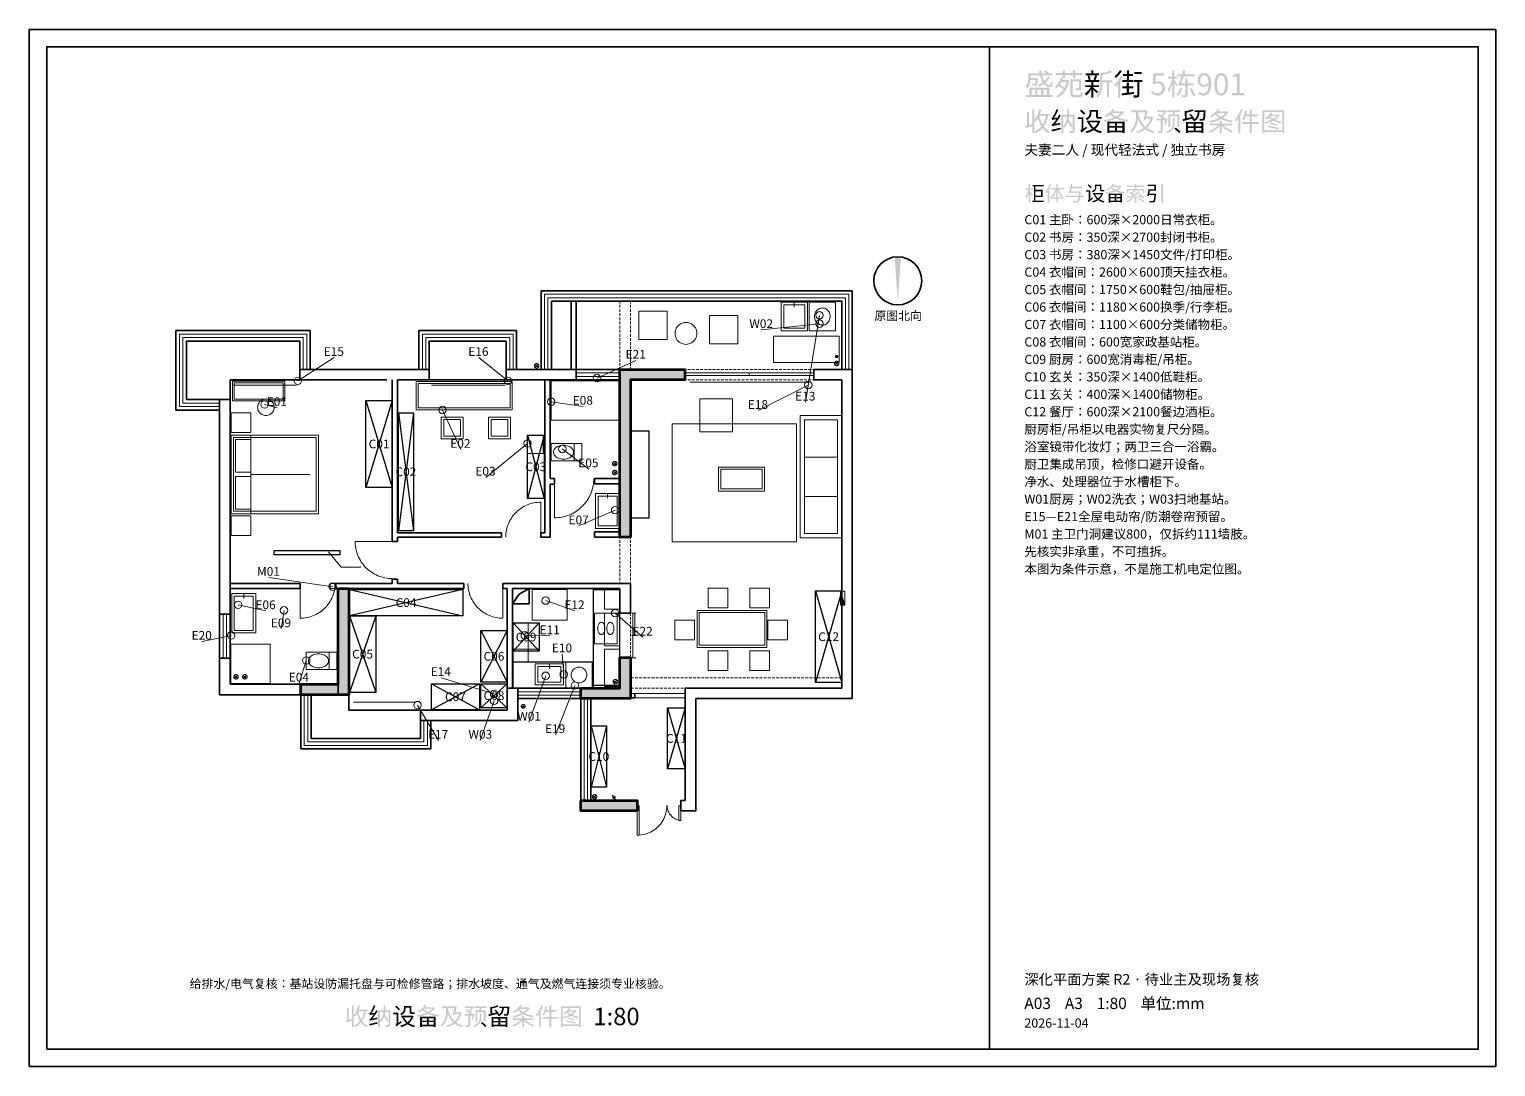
# Paper-space layout 'A03' of a CAD drawing. Header units: millimetres. Extents: x 0 to 420, y 0 to 297.
# The model-space entities are those that its viewports show. They can reach past a viewport. Long polylines and large blocks are cut down to what shows.
import ezdxf

# ---------------------------------------------------------------- set-up
doc = ezdxf.new("R2010")
doc.units = ezdxf.units.MM
doc.header["$LTSCALE"] = 100
doc.linetypes.add('DASHED', pattern=[1.524, 1.27, -0.254])
for name, color, linetype, lineweight in [('A-APPLIANCE', 4, 'Continuous', 18), ('A-CAB-UPPER', 32, 'DASHED', 13), ('A-CABINET', 32, 'Continuous', 25), ('A-CURTAIN', 6, 'Continuous', 13), ('A-DEMO', 1, 'Continuous', 18), ('A-ELEC', 1, 'Continuous', 18), ('A-EX-BEAM', 8, 'Continuous', 13), ('A-EX-DOOR', 3, 'Continuous', 18), ('A-EX-OPENING', 8, 'DASHED', 13), ('A-EX-SERVICE', 6, 'Continuous', 13), ('A-EX-STRUCT', 7, 'Continuous', 50), ('A-EX-WALL', 7, 'Continuous', 35), ('A-EX-WINDOW', 4, 'Continuous', 18), ('A-FURN', 7, 'Continuous', 18), ('A-LEADER', 8, 'Continuous', 13), ('A-NEW-DOOR', 3, 'Continuous', 18), ('A-NEW-PART', 2, 'Continuous', 25), ('A-NOTE', 7, 'Continuous', 18), ('A-RUG', 8, 'Continuous', 9), ('A-SANITARY', 4, 'Continuous', 18), ('A-SHEET', 7, 'Continuous', 35), ('A-TEXT', 7, 'Continuous', 18), ('A-WATER', 5, 'Continuous', 18)]:
    doc.layers.add(name, color=color, linetype=linetype, lineweight=lineweight)

# ---------------------------------------------------------------- blocks, each defined once
blk = doc.blocks.new('SOURCE_PROPOSED')
at = {"layer": 'A-EX-STRUCT'}
for points in [[(8931, 9870), (10419, 9870), (10419, 9630), (9172, 9630), (9172, 6030), (8931, 6030)], [(2479, 4851), (2720, 4851), (2720, 2416), (1622, 2416), (1622, 2660), (2479, 2660)], [(8931, 3272), (9172, 3272), (9172, 2329), (8034, 2329), (8034, 2571), (8931, 2571)], [(8034, 0), (9329, 0), (9329, -241), (8034, -241)]]:
    blk.add_hatch(color=256, dxfattribs=at).paths.add_polyline_path(points)
at = {"layer": 'A-EX-BEAM'}
for p, q in [((8931, 11380), (8931, 11430)), ((9172, 11380), (9172, 11430)), ((8931, 11285), (8931, 11350)), ((8931, 11189), (8931, 11254)), ((8931, 11094), (8931, 11159)), ((9172, 11285), (9172, 11350)), ((9172, 11189), (9172, 11254)), ((9172, 11094), (9172, 11159)), ((8931, 11002), (8931, 11063)), ((8931, 10906), (8931, 10967)), ((8931, 10811), (8931, 10872)), ((8931, 10715), (8931, 10776)), ((9172, 11002), (9172, 11063)), ((9172, 10906), (9172, 10967)), ((9172, 10811), (9172, 10872)), ((9172, 10715), (9172, 10776)), ((8931, 10619), (8931, 10681)), ((8931, 10524), (8931, 10589)), ((8931, 10428), (8931, 10493)), ((9172, 10619), (9172, 10681)), ((9172, 10524), (9172, 10589)), ((9172, 10428), (9172, 10493)), ((8931, 10333), (8931, 10398)), ((8931, 10237), (8931, 10302)), ((8931, 10141), (8931, 10206)), ((8931, 10046), (8931, 10111)), ((9172, 10333), (9172, 10398)), ((9172, 10237), (9172, 10302)), ((9172, 10141), (9172, 10206)), ((9172, 10046), (9172, 10111)), ((8931, 9954), (8931, 10015)), ((8931, 9870), (8931, 9920)), ((9172, 9954), (9172, 10015)), ((9172, 9870), (9172, 9920)), ((10419, 9870), (10457, 9870)), ((10487, 9870), (10552, 9870)), ((10583, 9870), (10644, 9870)), ((10679, 9870), (10740, 9870)), ((10774, 9870), (10835, 9870)), ((10870, 9870), (10931, 9870)), ((10961, 9870), (11026, 9870)), ((11057, 9870), (11122, 9870)), ((11153, 9870), (11218, 9870)), ((11248, 9870), (11313, 9870)), ((11344, 9870), (11409, 9870)), ((11439, 9870), (11504, 9870)), ((11535, 9870), (11600, 9870)), ((11630, 9870), (11692, 9870)), ((11726, 9870), (11787, 9870)), ((11822, 9870), (11883, 9870)), ((11917, 9870), (11978, 9870)), ((12009, 9870), (12074, 9870)), ((12105, 9870), (12170, 9870)), ((12200, 9870), (12265, 9870)), ((12296, 9870), (12361, 9870)), ((12391, 9870), (12456, 9870)), ((12487, 9870), (12552, 9870)), ((12582, 9870), (12644, 9870)), ((12678, 9870), (12739, 9870)), ((12774, 9870), (12835, 9870)), ((12869, 9870), (12930, 9870)), ((12961, 9870), (13026, 9870)), ((13057, 9870), (13122, 9870)), ((13152, 9870), (13217, 9870)), ((13248, 9870), (13313, 9870)), ((13343, 9870), (13378, 9870)), ((10419, 9630), (10457, 9630)), ((10487, 9630), (10552, 9630)), ((10583, 9630), (10644, 9630)), ((10679, 9630), (10740, 9630)), ((10774, 9630), (10835, 9630)), ((10870, 9630), (10931, 9630)), ((10961, 9630), (11026, 9630)), ((11057, 9630), (11122, 9630)), ((11153, 9630), (11218, 9630)), ((11248, 9630), (11313, 9630)), ((11344, 9630), (11409, 9630)), ((11439, 9630), (11504, 9630)), ((11535, 9630), (11600, 9630)), ((11630, 9630), (11692, 9630)), ((11726, 9630), (11787, 9630)), ((11822, 9630), (11883, 9630)), ((11917, 9630), (11978, 9630)), ((12009, 9630), (12074, 9630)), ((12105, 9630), (12170, 9630)), ((12200, 9630), (12265, 9630)), ((12296, 9630), (12361, 9630)), ((12391, 9630), (12456, 9630)), ((12487, 9630), (12552, 9630)), ((12582, 9630), (12644, 9630)), ((12678, 9630), (12739, 9630)), ((12774, 9630), (12835, 9630)), ((12869, 9630), (12930, 9630)), ((12961, 9630), (13026, 9630)), ((13057, 9630), (13122, 9630)), ((13152, 9630), (13217, 9630)), ((13248, 9630), (13313, 9630)), ((13343, 9630), (13378, 9630)), ((8931, 6030), (8931, 5992)), ((8931, 5961), (8931, 5900)), ((8931, 5865), (8931, 5804)), ((8931, 5770), (8931, 5709)), ((9172, 6030), (9172, 5992)), ((9172, 5961), (9172, 5900)), ((9172, 5865), (9172, 5804)), ((9172, 5770), (9172, 5709)), ((8931, 5674), (8931, 5613)), ((8931, 5578), (8931, 5517)), ((8931, 5487), (8931, 5422)), ((8931, 5391), (8931, 5326)), ((9172, 5674), (9172, 5613)), ((9172, 5578), (9172, 5517)), ((9172, 5487), (9172, 5422)), ((9172, 5391), (9172, 5326)), ((8931, 5295), (8931, 5230)), ((8931, 5200), (8931, 5135)), ((8931, 5104), (8931, 5039)), ((9172, 5295), (9172, 5230)), ((9172, 5200), (9172, 5135)), ((9172, 5104), (9172, 5039)), ((8931, 5008), (8931, 4970)), ((9172, 5008), (9172, 4970)), ((13986, 4794), (13986, 4473)), ((14085, 4794), (13986, 4794)), ((14085, 4469), (13986, 4794)), ((13986, 4790), (13989, 4790)), ((13986, 4771), (13997, 4763)), ((13986, 4756), (14005, 4737)), ((13986, 4737), (14012, 4710)), ((13986, 4718), (14020, 4683)), ((13997, 4794), (13997, 4794)), ((14085, 4469), (14085, 4794)), ((14085, 4794), (14085, 4794)), ((13986, 4698), (14028, 4656)), ((13986, 4679), (14039, 4630)), ((13986, 4660), (14047, 4603)), ((13986, 4645), (14054, 4576)), ((13986, 4626), (14062, 4549)), ((13986, 4607), (14070, 4523)), ((13986, 4588), (14077, 4496)), ((13986, 4568), (14085, 4469)), ((13986, 4549), (14066, 4469)), ((13986, 4530), (14047, 4469)), ((13986, 4515), (14028, 4469)), ((13986, 4496), (14012, 4469)), ((13986, 4477), (13993, 4469)), ((13986, 4469), (14085, 4469)), ((13997, 4473), (13997, 4473)), ((14066, 4473), (14066, 4473)), ((8931, 4289), (8931, 4224)), ((8931, 4194), (8931, 4129)), ((8931, 4098), (8931, 4033)), ((9172, 4289), (9172, 4224)), ((9172, 4194), (9172, 4129)), ((9172, 4098), (9172, 4033)), ((8931, 4002), (8931, 3941)), ((8931, 3907), (8931, 3846)), ((8931, 3811), (8931, 3750)), ((8931, 3716), (8931, 3654)), ((9172, 4002), (9172, 3941)), ((9172, 3907), (9172, 3846)), ((9172, 3811), (9172, 3750)), ((9172, 3716), (9172, 3654)), ((8931, 3624), (8931, 3559)), ((8931, 3528), (8931, 3463)), ((8931, 3433), (8931, 3368)), ((9172, 3624), (9172, 3559)), ((9172, 3528), (9172, 3463)), ((9172, 3433), (9172, 3368)), ((8931, 3337), (8931, 3272)), ((9172, 3337), (9172, 3272)), ((9172, 2809), (9245, 2809)), ((9279, 2809), (9340, 2809)), ((9375, 2809), (9436, 2809)), ((9467, 2809), (9532, 2809)), ((9562, 2809), (9627, 2809)), ((9658, 2809), (9723, 2809)), ((9753, 2809), (9818, 2809)), ((9849, 2809), (9914, 2809)), ((9944, 2809), (10009, 2809)), ((10040, 2809), (10101, 2809)), ((10136, 2809), (10197, 2809)), ((10231, 2809), (10292, 2809)), ((10327, 2809), (10388, 2809)), ((10419, 2809), (10484, 2809)), ((10514, 2809), (10579, 2809)), ((10610, 2809), (10675, 2809)), ((10705, 2809), (10770, 2809)), ((10801, 2809), (10866, 2809)), ((10896, 2809), (10961, 2809)), ((10992, 2809), (11053, 2809)), ((11088, 2809), (11149, 2809)), ((11183, 2809), (11244, 2809)), ((11279, 2809), (11340, 2809)), ((11374, 2809), (11436, 2809)), ((11466, 2809), (11531, 2809)), ((11562, 2809), (11627, 2809)), ((11657, 2809), (11722, 2809)), ((11753, 2809), (11818, 2809)), ((11848, 2809), (11913, 2809)), ((11944, 2809), (12009, 2809)), ((12040, 2809), (12101, 2809)), ((12135, 2809), (12196, 2809)), ((12231, 2809), (12292, 2809)), ((12326, 2809), (12387, 2809)), ((12418, 2809), (12483, 2809)), ((12514, 2809), (12579, 2809)), ((12609, 2809), (12674, 2809)), ((12705, 2809), (12770, 2809)), ((12800, 2809), (12865, 2809)), ((12896, 2809), (12961, 2809)), ((12992, 2809), (13053, 2809)), ((13087, 2809), (13148, 2809)), ((13183, 2809), (13244, 2809)), ((13278, 2809), (13339, 2809)), ((13370, 2809), (13435, 2809)), ((13466, 2809), (13531, 2809)), ((13561, 2809), (13626, 2809)), ((13657, 2809), (13722, 2809)), ((13752, 2809), (13817, 2809)), ((13848, 2809), (13913, 2809)), ((13944, 2809), (14020, 2809)), ((9172, 2571), (9245, 2571)), ((9279, 2571), (9340, 2571)), ((9375, 2571), (9436, 2571)), ((9467, 2571), (9532, 2571)), ((9562, 2571), (9627, 2571)), ((9658, 2571), (9723, 2571)), ((9753, 2571), (9818, 2571)), ((9849, 2571), (9914, 2571)), ((9944, 2571), (10009, 2571)), ((10040, 2571), (10101, 2571)), ((10136, 2571), (10197, 2571)), ((10231, 2571), (10292, 2571)), ((10327, 2571), (10388, 2571)), ((10419, 2571), (10484, 2571)), ((10514, 2571), (10579, 2571)), ((10610, 2571), (10675, 2571)), ((10705, 2571), (10770, 2571)), ((10801, 2571), (10866, 2571)), ((10896, 2571), (10961, 2571)), ((10992, 2571), (11053, 2571)), ((11088, 2571), (11149, 2571)), ((11183, 2571), (11244, 2571)), ((11279, 2571), (11340, 2571)), ((11374, 2571), (11436, 2571)), ((11466, 2571), (11531, 2571)), ((11562, 2571), (11627, 2571)), ((11657, 2571), (11722, 2571)), ((11753, 2571), (11818, 2571)), ((11848, 2571), (11913, 2571)), ((11944, 2571), (12009, 2571)), ((12040, 2571), (12101, 2571)), ((12135, 2571), (12196, 2571)), ((12231, 2571), (12292, 2571)), ((12326, 2571), (12387, 2571)), ((12418, 2571), (12483, 2571)), ((12514, 2571), (12579, 2571)), ((12609, 2571), (12674, 2571)), ((12705, 2571), (12770, 2571)), ((12800, 2571), (12865, 2571)), ((12896, 2571), (12961, 2571)), ((12992, 2571), (13053, 2571)), ((13087, 2571), (13148, 2571)), ((13183, 2571), (13244, 2571)), ((13278, 2571), (13339, 2571)), ((13370, 2571), (13435, 2571)), ((13466, 2571), (13531, 2571)), ((13561, 2571), (13626, 2571)), ((13657, 2571), (13722, 2571)), ((13752, 2571), (13817, 2571)), ((13848, 2571), (13913, 2571)), ((13944, 2571), (14020, 2571))]:
    blk.add_line(p, q, dxfattribs=at)
at = {"layer": 'A-EX-DOOR'}
for p, q in [((10285, -459), (10285, -122)), ((10331, -122), (10285, -122)), ((10331, -122), (10331, -459)), ((10331, -459), (10285, -459))]:
    blk.add_line(p, q, dxfattribs=at)
blk.add_lwpolyline([(9329, -122), (9375, -122), (9375, -799), (9329, -799)], close=True, dxfattribs=at)
for points in [[(9331, -799), (9377, -798), (9423, -793), (9468, -785), (9511, -775), (9554, -762), (9595, -746), (9635, -727), (9673, -706), (9710, -683), (9746, -658), (9779, -630), (9811, -600), (9840, -569), (9868, -535), (9894, -500), (9917, -463), (9938, -425), (9956, -385), (9972, -343), (9985, -301), (9996, -257), (10003, -213), (10008, -167), (10009, -120)], [(10013, -118), (10014, -138), (10016, -158), (10019, -178), (10024, -197), (10029, -216), (10035, -235), (10042, -253), (10050, -271), (10060, -288), (10070, -304), (10080, -320), (10092, -335), (10105, -350), (10118, -364), (10132, -377), (10147, -390), (10162, -401), (10179, -412), (10195, -422), (10213, -431), (10231, -439), (10250, -446), (10269, -453), (10288, -458)]]:
    blk.add_lwpolyline(points, dxfattribs=at)
at = {"layer": 'A-EX-OPENING'}
for p, q in [((9172, 2447), (10430, 2447)), ((9272, 2348), (10430, 2348))]:
    blk.add_line(p, q, dxfattribs=at)
at = {"layer": 'A-EX-SERVICE'}
for p, q in [((8931, 11380), (8931, 11430)), ((9172, 11380), (9172, 11430)), ((8931, 11285), (8931, 11350)), ((8931, 11189), (8931, 11254)), ((8931, 11094), (8931, 11159)), ((9172, 11285), (9172, 11350)), ((9172, 11189), (9172, 11254)), ((9172, 11094), (9172, 11159)), ((8931, 11002), (8931, 11063)), ((8931, 10906), (8931, 10967)), ((8931, 10811), (8931, 10872)), ((8931, 10715), (8931, 10776)), ((9172, 11002), (9172, 11063)), ((9172, 10906), (9172, 10967)), ((9172, 10811), (9172, 10872)), ((9172, 10715), (9172, 10776)), ((8931, 10619), (8931, 10681)), ((8931, 10524), (8931, 10589)), ((8931, 10428), (8931, 10493)), ((9172, 10619), (9172, 10681)), ((9172, 10524), (9172, 10589)), ((9172, 10428), (9172, 10493)), ((8931, 10333), (8931, 10398)), ((8931, 10237), (8931, 10302)), ((8931, 10141), (8931, 10206)), ((8931, 10046), (8931, 10111)), ((9172, 10333), (9172, 10398)), ((9172, 10237), (9172, 10302)), ((9172, 10141), (9172, 10206)), ((9172, 10046), (9172, 10111)), ((13875, 10145), (13917, 10180)), ((13921, 10149), (13875, 10176)), ((7064, 9920), (6980, 9981)), ((6984, 9912), (7060, 9989)), ((8931, 9954), (8931, 10015)), ((8931, 9870), (8931, 9920)), ((9172, 9954), (9172, 10015)), ((9172, 9870), (9172, 9920)), ((10419, 9870), (10457, 9870)), ((10487, 9870), (10552, 9870)), ((10583, 9870), (10644, 9870)), ((10679, 9870), (10740, 9870)), ((10774, 9870), (10835, 9870)), ((10870, 9870), (10931, 9870)), ((10961, 9870), (11026, 9870)), ((11057, 9870), (11122, 9870)), ((11153, 9870), (11218, 9870)), ((11248, 9870), (11313, 9870)), ((11344, 9870), (11409, 9870)), ((11439, 9870), (11504, 9870)), ((11535, 9870), (11600, 9870)), ((11630, 9870), (11692, 9870)), ((11726, 9870), (11787, 9870)), ((11822, 9870), (11883, 9870)), ((11917, 9870), (11978, 9870)), ((12009, 9870), (12074, 9870)), ((12105, 9870), (12170, 9870)), ((12200, 9870), (12265, 9870)), ((12296, 9870), (12361, 9870)), ((12391, 9870), (12456, 9870)), ((12487, 9870), (12552, 9870)), ((12582, 9870), (12644, 9870)), ((12678, 9870), (12739, 9870)), ((12774, 9870), (12835, 9870)), ((12869, 9870), (12930, 9870)), ((12961, 9870), (13026, 9870)), ((13057, 9870), (13122, 9870)), ((13152, 9870), (13217, 9870)), ((13248, 9870), (13313, 9870)), ((13343, 9870), (13378, 9870)), ((13940, 9973), (13856, 10034)), ((13859, 9966), (13936, 10042)), ((10419, 9630), (10457, 9630)), ((10487, 9630), (10552, 9630)), ((10583, 9630), (10644, 9630)), ((10679, 9630), (10740, 9630)), ((10774, 9630), (10835, 9630)), ((10870, 9630), (10931, 9630)), ((10961, 9630), (11026, 9630)), ((11057, 9630), (11122, 9630)), ((11153, 9630), (11218, 9630)), ((11248, 9630), (11313, 9630)), ((11344, 9630), (11409, 9630)), ((11439, 9630), (11504, 9630)), ((11535, 9630), (11600, 9630)), ((11630, 9630), (11692, 9630)), ((11726, 9630), (11787, 9630)), ((11822, 9630), (11883, 9630)), ((11917, 9630), (11978, 9630)), ((12009, 9630), (12074, 9630)), ((12105, 9630), (12170, 9630)), ((12200, 9630), (12265, 9630)), ((12296, 9630), (12361, 9630)), ((12391, 9630), (12456, 9630)), ((12487, 9630), (12552, 9630)), ((12582, 9630), (12644, 9630)), ((12678, 9630), (12739, 9630)), ((12774, 9630), (12835, 9630)), ((12869, 9630), (12930, 9630)), ((12961, 9630), (13026, 9630)), ((13057, 9630), (13122, 9630)), ((13152, 9630), (13217, 9630)), ((13248, 9630), (13313, 9630)), ((13343, 9630), (13378, 9630)), ((8855, 7681), (8771, 7742)), ((8775, 7673), (8851, 7750)), ((8855, 7475), (8771, 7540)), ((8775, 7471), (8851, 7543)), ((8931, 6030), (8931, 5992)), ((8931, 5961), (8931, 5900)), ((8931, 5865), (8931, 5804)), ((8931, 5770), (8931, 5709)), ((9172, 6030), (9172, 5992)), ((9172, 5961), (9172, 5900)), ((9172, 5865), (9172, 5804)), ((9172, 5770), (9172, 5709)), ((8931, 5674), (8931, 5613)), ((8931, 5578), (8931, 5517)), ((8931, 5487), (8931, 5422)), ((8931, 5391), (8931, 5326)), ((9172, 5674), (9172, 5613)), ((9172, 5578), (9172, 5517)), ((9172, 5487), (9172, 5422)), ((9172, 5391), (9172, 5326)), ((8931, 5295), (8931, 5230)), ((8931, 5200), (8931, 5135)), ((8931, 5104), (8931, 5039)), ((9172, 5295), (9172, 5230)), ((9172, 5200), (9172, 5135)), ((9172, 5104), (9172, 5039)), ((8931, 5008), (8931, 4970)), ((9172, 5008), (9172, 4970)), ((13986, 4794), (13986, 4473)), ((14085, 4794), (13986, 4794)), ((14085, 4469), (13986, 4794)), ((13986, 4790), (13989, 4790)), ((13986, 4771), (13997, 4763)), ((13986, 4756), (14005, 4737)), ((13986, 4737), (14012, 4710)), ((13986, 4718), (14020, 4683)), ((13997, 4794), (13997, 4794)), ((14085, 4469), (14085, 4794)), ((14085, 4794), (14085, 4794)), ((13986, 4698), (14028, 4656)), ((13986, 4679), (14039, 4630)), ((13986, 4660), (14047, 4603)), ((13986, 4645), (14054, 4576)), ((13986, 4626), (14062, 4549)), ((13986, 4607), (14070, 4523)), ((13986, 4588), (14077, 4496)), ((13986, 4568), (14085, 4469)), ((13986, 4549), (14066, 4469)), ((13986, 4530), (14047, 4469)), ((13986, 4515), (14028, 4469)), ((13986, 4496), (14012, 4469)), ((13986, 4477), (13993, 4469)), ((13986, 4469), (14085, 4469)), ((13997, 4473), (13997, 4473)), ((14066, 4473), (14066, 4473)), ((8931, 4289), (8931, 4224)), ((8931, 4194), (8931, 4129)), ((8931, 4098), (8931, 4033)), ((9172, 4289), (9172, 4224)), ((9172, 4194), (9172, 4129)), ((9172, 4098), (9172, 4033)), ((8931, 4002), (8931, 3941)), ((8931, 3907), (8931, 3846)), ((8931, 3811), (8931, 3750)), ((8931, 3716), (8931, 3654)), ((9172, 4002), (9172, 3941)), ((9172, 3907), (9172, 3846)), ((9172, 3811), (9172, 3750)), ((9172, 3716), (9172, 3654)), ((8931, 3624), (8931, 3559)), ((8931, 3528), (8931, 3463)), ((8931, 3433), (8931, 3368)), ((9172, 3624), (9172, 3559)), ((9172, 3528), (9172, 3463)), ((9172, 3433), (9172, 3368)), ((8931, 3337), (8931, 3272)), ((9172, 3337), (9172, 3272)), ((176, 2798), (92, 2863)), ((96, 2794), (172, 2867)), ((379, 2798), (295, 2863)), ((298, 2794), (375, 2867)), ((8866, 2687), (8778, 2748)), ((8786, 2679), (8859, 2752)), ((9172, 2809), (9245, 2809)), ((9279, 2809), (9340, 2809)), ((9375, 2809), (9436, 2809)), ((9467, 2809), (9532, 2809)), ((9562, 2809), (9627, 2809)), ((9658, 2809), (9723, 2809)), ((9753, 2809), (9818, 2809)), ((9849, 2809), (9914, 2809)), ((9944, 2809), (10009, 2809)), ((10040, 2809), (10101, 2809)), ((10136, 2809), (10197, 2809)), ((10231, 2809), (10292, 2809)), ((10327, 2809), (10388, 2809)), ((10419, 2809), (10484, 2809)), ((10514, 2809), (10579, 2809)), ((10610, 2809), (10675, 2809)), ((10705, 2809), (10770, 2809)), ((10801, 2809), (10866, 2809)), ((10896, 2809), (10961, 2809)), ((10992, 2809), (11053, 2809)), ((11088, 2809), (11149, 2809)), ((11183, 2809), (11244, 2809)), ((11279, 2809), (11340, 2809)), ((11374, 2809), (11436, 2809)), ((11466, 2809), (11531, 2809)), ((11562, 2809), (11627, 2809)), ((11657, 2809), (11722, 2809)), ((11753, 2809), (11818, 2809)), ((11848, 2809), (11913, 2809)), ((11944, 2809), (12009, 2809)), ((12040, 2809), (12101, 2809)), ((12135, 2809), (12196, 2809)), ((12231, 2809), (12292, 2809)), ((12326, 2809), (12387, 2809)), ((12418, 2809), (12483, 2809)), ((12514, 2809), (12579, 2809)), ((12609, 2809), (12674, 2809)), ((12705, 2809), (12770, 2809)), ((12800, 2809), (12865, 2809)), ((12896, 2809), (12961, 2809)), ((12992, 2809), (13053, 2809)), ((13087, 2809), (13148, 2809)), ((13183, 2809), (13244, 2809)), ((13278, 2809), (13339, 2809)), ((13370, 2809), (13435, 2809)), ((13466, 2809), (13531, 2809)), ((13561, 2809), (13626, 2809)), ((13657, 2809), (13722, 2809)), ((13752, 2809), (13817, 2809)), ((13848, 2809), (13913, 2809)), ((13944, 2809), (14020, 2809)), ((9172, 2571), (9245, 2571)), ((9279, 2571), (9340, 2571)), ((9375, 2571), (9436, 2571)), ((9467, 2571), (9532, 2571)), ((9562, 2571), (9627, 2571)), ((9658, 2571), (9723, 2571)), ((9753, 2571), (9818, 2571)), ((9849, 2571), (9914, 2571)), ((9944, 2571), (10009, 2571)), ((10040, 2571), (10101, 2571)), ((10136, 2571), (10197, 2571)), ((10231, 2571), (10292, 2571)), ((10327, 2571), (10388, 2571)), ((10419, 2571), (10484, 2571)), ((10514, 2571), (10579, 2571)), ((10610, 2571), (10675, 2571)), ((10705, 2571), (10770, 2571)), ((10801, 2571), (10866, 2571)), ((10896, 2571), (10961, 2571)), ((10992, 2571), (11053, 2571)), ((11088, 2571), (11149, 2571)), ((11183, 2571), (11244, 2571)), ((11279, 2571), (11340, 2571)), ((11374, 2571), (11436, 2571)), ((11466, 2571), (11531, 2571)), ((11562, 2571), (11627, 2571)), ((11657, 2571), (11722, 2571)), ((11753, 2571), (11818, 2571)), ((11848, 2571), (11913, 2571)), ((11944, 2571), (12009, 2571)), ((12040, 2571), (12101, 2571)), ((12135, 2571), (12196, 2571)), ((12231, 2571), (12292, 2571)), ((12326, 2571), (12387, 2571)), ((12418, 2571), (12483, 2571)), ((12514, 2571), (12579, 2571)), ((12609, 2571), (12674, 2571)), ((12705, 2571), (12770, 2571)), ((12800, 2571), (12865, 2571)), ((12896, 2571), (12961, 2571)), ((12992, 2571), (13053, 2571)), ((13087, 2571), (13148, 2571)), ((13183, 2571), (13244, 2571)), ((13278, 2571), (13339, 2571)), ((13370, 2571), (13435, 2571)), ((13466, 2571), (13531, 2571)), ((13561, 2571), (13626, 2571)), ((13657, 2571), (13722, 2571)), ((13752, 2571), (13817, 2571)), ((13848, 2571), (13913, 2571)), ((13944, 2571), (14020, 2571)), ((6669, 2153), (6684, 2153)), ((6684, 2153), (6688, 2153)), ((6692, 2153), (6707, 2153)), ((6711, 2130), (6707, 2126)), ((6707, 2126), (6711, 2122)), ((6711, 2153), (6719, 2153)), ((6715, 2134), (6711, 2130)), ((6711, 2122), (6715, 2118)), ((6715, 2187), (6715, 2202)), ((6715, 2179), (6715, 2183)), ((6715, 2164), (6715, 2176)), ((6715, 2149), (6715, 2156)), ((6715, 2130), (6715, 2145)), ((6719, 2130), (6715, 2134)), ((6715, 2107), (6715, 2122)), ((6715, 2118), (6719, 2122)), ((6722, 2126), (6719, 2130)), ((6719, 2122), (6722, 2126)), ((6722, 2153), (6738, 2153)), ((6742, 2153), (6746, 2153)), ((6749, 2153), (6765, 2153)), ((8392, 50), (8308, 111)), ((8312, 42), (8389, 119)), ((8759, 115), (8828, 23)), ((8767, 73), (8771, 76)), ((8821, 73), (8767, 73)), ((8821, 73), (8767, 73)), ((8767, 73), (8821, 65)), ((8767, 73), (8821, 65)), ((8771, 65), (8767, 73)), ((8771, 80), (8775, 84)), ((8821, 80), (8771, 80)), ((8821, 80), (8771, 80)), ((8771, 80), (8821, 76)), ((8771, 80), (8821, 76)), ((8771, 76), (8771, 80)), ((8821, 76), (8771, 76)), ((8821, 76), (8771, 76)), ((8771, 76), (8821, 73)), ((8771, 76), (8821, 73)), ((8821, 65), (8771, 65)), ((8821, 65), (8771, 65)), ((8771, 65), (8821, 61)), ((8771, 65), (8821, 61)), ((8771, 61), (8771, 65)), ((8821, 61), (8771, 61)), ((8821, 61), (8771, 61)), ((8771, 61), (8817, 57)), ((8771, 61), (8817, 57)), ((8775, 57), (8771, 61)), ((8775, 88), (8778, 92)), ((8817, 88), (8775, 88)), ((8817, 88), (8775, 88)), ((8775, 88), (8817, 84)), ((8775, 88), (8817, 84)), ((8775, 84), (8775, 88)), ((8817, 84), (8775, 84)), ((8817, 84), (8775, 84)), ((8775, 84), (8821, 80)), ((8775, 84), (8821, 80)), ((8817, 57), (8775, 57)), ((8817, 57), (8775, 57)), ((8775, 57), (8817, 54)), ((8775, 57), (8817, 54)), ((8775, 54), (8775, 57)), ((8817, 54), (8775, 54)), ((8817, 54), (8775, 54)), ((8775, 54), (8813, 50)), ((8775, 54), (8813, 50)), ((8778, 50), (8775, 54)), ((8778, 92), (8782, 96)), ((8813, 92), (8778, 92)), ((8813, 92), (8778, 92)), ((8778, 92), (8817, 88)), ((8778, 92), (8817, 88)), ((8813, 50), (8778, 50)), ((8813, 50), (8778, 50)), ((8778, 50), (8805, 46)), ((8778, 50), (8805, 46)), ((8782, 46), (8778, 50)), ((8805, 96), (8782, 96)), ((8782, 96), (8786, 96)), ((8805, 96), (8782, 96)), ((8782, 96), (8813, 92)), ((8782, 96), (8813, 92)), ((8805, 46), (8782, 46)), ((8805, 46), (8782, 46)), ((8782, 46), (8801, 46)), ((8782, 46), (8801, 46)), ((8786, 46), (8782, 46)), ((8801, 96), (8786, 96)), ((8786, 96), (8794, 96)), ((8801, 96), (8786, 96)), ((8786, 96), (8805, 96)), ((8786, 96), (8805, 96)), ((8801, 46), (8786, 46)), ((8801, 46), (8786, 46)), ((8786, 46), (8798, 46)), ((8786, 46), (8798, 46)), ((8794, 46), (8786, 46)), ((8798, 96), (8794, 96)), ((8794, 96), (8801, 96)), ((8794, 96), (8801, 96)), ((8798, 46), (8794, 46)), ((8801, 96), (8798, 96)), ((8798, 46), (8801, 46)), ((8805, 96), (8801, 96)), ((8801, 46), (8805, 46)), ((8813, 92), (8805, 96)), ((8805, 46), (8813, 50)), ((8817, 88), (8813, 92)), ((8813, 50), (8817, 54)), ((8817, 84), (8817, 88)), ((8821, 80), (8817, 84)), ((8817, 57), (8821, 61)), ((8817, 54), (8817, 57)), ((8821, 76), (8821, 80)), ((8821, 73), (8821, 76)), ((8821, 65), (8821, 73)), ((8821, 61), (8821, 65))]:
    blk.add_line(p, q, dxfattribs=at)
for points in [[(13900, 10191), (13898, 10191), (13896, 10191), (13895, 10191), (13893, 10190), (13891, 10190), (13890, 10189), (13888, 10189), (13887, 10188), (13886, 10187), (13884, 10186), (13883, 10185), (13882, 10184), (13881, 10183), (13880, 10182), (13879, 10180), (13878, 10179), (13877, 10177), (13877, 10176), (13876, 10174), (13876, 10173), (13875, 10171), (13875, 10170), (13875, 10168), (13875, 10166)], [(13875, 10166), (13875, 10165), (13875, 10163), (13875, 10161), (13876, 10160), (13876, 10158), (13877, 10157), (13877, 10155), (13878, 10154), (13879, 10152), (13880, 10151), (13881, 10150), (13882, 10149), (13883, 10148), (13884, 10147), (13886, 10146), (13887, 10145), (13888, 10144), (13890, 10143), (13891, 10143), (13893, 10142), (13895, 10142), (13896, 10142), (13898, 10142), (13900, 10141)], [(13924, 10166), (13924, 10168), (13924, 10170), (13924, 10171), (13924, 10173), (13923, 10174), (13922, 10176), (13922, 10177), (13921, 10179), (13920, 10180), (13919, 10182), (13918, 10183), (13917, 10184), (13916, 10185), (13915, 10186), (13913, 10187), (13912, 10188), (13911, 10189), (13909, 10189), (13908, 10190), (13906, 10190), (13905, 10191), (13903, 10191), (13901, 10191), (13900, 10191)], [(13900, 10141), (13901, 10142), (13903, 10142), (13905, 10142), (13906, 10142), (13908, 10143), (13909, 10143), (13911, 10144), (13912, 10145), (13913, 10146), (13915, 10147), (13916, 10148), (13917, 10149), (13918, 10150), (13919, 10151), (13920, 10152), (13921, 10154), (13922, 10155), (13922, 10157), (13923, 10158), (13924, 10160), (13924, 10161), (13924, 10163), (13924, 10165), (13924, 10166)], [(7024, 10004), (7020, 10004), (7017, 10003), (7013, 10003), (7010, 10002), (7007, 10001), (7004, 10000), (7001, 9998), (6998, 9997), (6995, 9995), (6992, 9993), (6990, 9991), (6987, 9989), (6985, 9986), (6983, 9984), (6981, 9981), (6979, 9978), (6978, 9975), (6976, 9972), (6975, 9969), (6974, 9966), (6973, 9963), (6973, 9959), (6972, 9956), (6972, 9952)], [(6972, 9952), (6972, 9949), (6973, 9945), (6973, 9942), (6974, 9938), (6975, 9935), (6976, 9932), (6978, 9929), (6979, 9926), (6981, 9923), (6983, 9921), (6985, 9918), (6987, 9916), (6990, 9913), (6992, 9911), (6995, 9909), (6998, 9908), (7001, 9906), (7004, 9905), (7007, 9903), (7010, 9902), (7013, 9902), (7017, 9901), (7020, 9901), (7024, 9901)], [(7076, 9952), (7076, 9956), (7075, 9959), (7075, 9963), (7074, 9966), (7073, 9969), (7072, 9972), (7070, 9975), (7069, 9978), (7067, 9981), (7065, 9984), (7063, 9986), (7061, 9989), (7058, 9991), (7056, 9993), (7053, 9995), (7050, 9997), (7047, 9998), (7044, 10000), (7041, 10001), (7038, 10002), (7034, 10003), (7031, 10003), (7027, 10004), (7024, 10004)], [(7024, 9901), (7027, 9901), (7031, 9901), (7034, 9902), (7038, 9902), (7041, 9903), (7044, 9905), (7047, 9906), (7050, 9908), (7053, 9909), (7056, 9911), (7058, 9913), (7061, 9916), (7063, 9918), (7065, 9921), (7067, 9923), (7069, 9926), (7070, 9929), (7072, 9932), (7073, 9935), (7074, 9938), (7075, 9942), (7075, 9945), (7076, 9949), (7076, 9952)], [(13900, 10057), (13896, 10057), (13893, 10057), (13889, 10056), (13886, 10056), (13883, 10055), (13879, 10053), (13876, 10052), (13874, 10050), (13871, 10049), (13868, 10047), (13865, 10044), (13863, 10042), (13861, 10040), (13859, 10037), (13857, 10035), (13855, 10032), (13853, 10029), (13852, 10026), (13851, 10023), (13850, 10019), (13849, 10016), (13848, 10013), (13848, 10009), (13848, 10006)], [(13848, 10006), (13848, 10002), (13848, 9999), (13849, 9995), (13850, 9992), (13851, 9989), (13852, 9986), (13853, 9983), (13855, 9980), (13857, 9977), (13859, 9974), (13861, 9972), (13863, 9969), (13865, 9967), (13868, 9965), (13871, 9963), (13874, 9961), (13876, 9960), (13879, 9958), (13883, 9957), (13886, 9956), (13889, 9955), (13893, 9955), (13896, 9954), (13900, 9954)], [(13951, 10006), (13951, 10009), (13951, 10013), (13950, 10016), (13949, 10019), (13948, 10023), (13947, 10026), (13946, 10029), (13944, 10032), (13942, 10035), (13940, 10037), (13938, 10040), (13936, 10042), (13934, 10044), (13931, 10047), (13928, 10049), (13926, 10050), (13923, 10052), (13920, 10053), (13917, 10055), (13913, 10056), (13910, 10056), (13907, 10057), (13903, 10057), (13900, 10057)], [(13900, 9954), (13903, 9954), (13907, 9955), (13910, 9955), (13913, 9956), (13917, 9957), (13920, 9958), (13923, 9960), (13926, 9961), (13928, 9963), (13931, 9965), (13934, 9967), (13936, 9969), (13938, 9972), (13940, 9974), (13942, 9977), (13944, 9980), (13946, 9983), (13947, 9986), (13948, 9989), (13949, 9992), (13950, 9995), (13951, 9999), (13951, 10002), (13951, 10006)], [(8815, 7765), (8811, 7765), (8808, 7765), (8804, 7764), (8801, 7763), (8798, 7762), (8795, 7761), (8792, 7760), (8789, 7758), (8786, 7756), (8783, 7754), (8781, 7752), (8778, 7750), (8776, 7748), (8774, 7745), (8772, 7742), (8770, 7739), (8769, 7737), (8767, 7734), (8766, 7730), (8765, 7727), (8764, 7724), (8764, 7720), (8763, 7717), (8763, 7713)], [(8866, 7713), (8866, 7717), (8866, 7720), (8865, 7724), (8865, 7727), (8864, 7730), (8862, 7734), (8861, 7737), (8859, 7739), (8858, 7742), (8856, 7745), (8854, 7748), (8851, 7750), (8849, 7752), (8846, 7754), (8844, 7756), (8841, 7758), (8838, 7760), (8835, 7761), (8832, 7762), (8828, 7763), (8825, 7764), (8822, 7765), (8818, 7765), (8815, 7765)], [(8763, 7713), (8763, 7710), (8764, 7706), (8764, 7703), (8765, 7700), (8766, 7696), (8767, 7693), (8769, 7690), (8770, 7687), (8772, 7685), (8774, 7682), (8776, 7679), (8778, 7677), (8781, 7675), (8783, 7673), (8786, 7671), (8789, 7669), (8792, 7667), (8795, 7666), (8798, 7665), (8801, 7664), (8804, 7663), (8808, 7662), (8811, 7662), (8815, 7662)], [(8815, 7559), (8811, 7559), (8808, 7558), (8804, 7558), (8801, 7557), (8798, 7556), (8795, 7555), (8792, 7553), (8789, 7552), (8786, 7550), (8783, 7548), (8781, 7546), (8778, 7544), (8776, 7541), (8774, 7539), (8772, 7536), (8770, 7533), (8769, 7530), (8767, 7527), (8766, 7524), (8765, 7521), (8764, 7517), (8764, 7514), (8763, 7511), (8763, 7507)], [(8763, 7507), (8763, 7504), (8764, 7500), (8764, 7497), (8765, 7493), (8766, 7490), (8767, 7487), (8769, 7484), (8770, 7481), (8772, 7478), (8774, 7476), (8776, 7473), (8778, 7471), (8781, 7468), (8783, 7466), (8786, 7464), (8789, 7463), (8792, 7461), (8795, 7460), (8798, 7458), (8801, 7457), (8804, 7457), (8808, 7456), (8811, 7456), (8815, 7455)], [(8815, 7662), (8818, 7662), (8822, 7662), (8825, 7663), (8828, 7664), (8832, 7665), (8835, 7666), (8838, 7667), (8841, 7669), (8844, 7671), (8846, 7673), (8849, 7675), (8851, 7677), (8854, 7679), (8856, 7682), (8858, 7685), (8859, 7687), (8861, 7690), (8862, 7693), (8864, 7696), (8865, 7700), (8865, 7703), (8866, 7706), (8866, 7710), (8866, 7713)], [(8866, 7507), (8866, 7511), (8866, 7514), (8865, 7517), (8865, 7521), (8864, 7524), (8862, 7527), (8861, 7530), (8859, 7533), (8858, 7536), (8856, 7539), (8854, 7541), (8851, 7544), (8849, 7546), (8846, 7548), (8844, 7550), (8841, 7552), (8838, 7553), (8835, 7555), (8832, 7556), (8828, 7557), (8825, 7558), (8822, 7558), (8818, 7559), (8815, 7559)], [(8815, 7455), (8818, 7456), (8822, 7456), (8825, 7457), (8828, 7457), (8832, 7458), (8835, 7460), (8838, 7461), (8841, 7463), (8844, 7464), (8846, 7466), (8849, 7468), (8851, 7471), (8854, 7473), (8856, 7476), (8858, 7478), (8859, 7481), (8861, 7484), (8862, 7487), (8864, 7490), (8865, 7493), (8865, 7497), (8866, 7500), (8866, 7504), (8866, 7507)], [(136, 2882), (132, 2882), (129, 2881), (125, 2881), (122, 2880), (119, 2879), (116, 2878), (113, 2876), (110, 2875), (107, 2873), (104, 2871), (102, 2869), (99, 2867), (97, 2864), (95, 2862), (93, 2859), (91, 2856), (90, 2853), (88, 2850), (87, 2847), (86, 2844), (85, 2841), (85, 2837), (84, 2834), (84, 2830)], [(84, 2830), (84, 2827), (85, 2823), (85, 2820), (86, 2816), (87, 2813), (88, 2810), (90, 2807), (91, 2804), (93, 2801), (95, 2799), (97, 2796), (99, 2794), (102, 2791), (104, 2789), (107, 2787), (110, 2786), (113, 2784), (116, 2783), (119, 2781), (122, 2780), (125, 2780), (129, 2779), (132, 2779), (136, 2779)], [(187, 2830), (187, 2834), (187, 2837), (186, 2841), (186, 2844), (185, 2847), (183, 2850), (182, 2853), (180, 2856), (179, 2859), (177, 2862), (175, 2864), (172, 2867), (170, 2869), (167, 2871), (165, 2873), (162, 2875), (159, 2876), (156, 2878), (153, 2879), (150, 2880), (146, 2881), (143, 2881), (139, 2882), (136, 2882)], [(136, 2779), (139, 2779), (143, 2779), (146, 2780), (150, 2780), (153, 2781), (156, 2783), (159, 2784), (162, 2786), (165, 2787), (167, 2789), (170, 2791), (172, 2794), (175, 2796), (177, 2799), (179, 2801), (180, 2804), (182, 2807), (183, 2810), (185, 2813), (186, 2816), (186, 2820), (187, 2823), (187, 2827), (187, 2830)], [(339, 2882), (335, 2882), (332, 2881), (328, 2881), (325, 2880), (322, 2879), (318, 2878), (315, 2876), (312, 2875), (310, 2873), (307, 2871), (304, 2869), (302, 2867), (300, 2864), (298, 2862), (296, 2859), (294, 2856), (292, 2853), (291, 2850), (290, 2847), (289, 2844), (288, 2841), (287, 2837), (287, 2834), (287, 2830)], [(287, 2830), (287, 2827), (287, 2823), (288, 2820), (289, 2816), (290, 2813), (291, 2810), (292, 2807), (294, 2804), (296, 2801), (298, 2799), (300, 2796), (302, 2794), (304, 2791), (307, 2789), (310, 2787), (312, 2786), (315, 2784), (318, 2783), (322, 2781), (325, 2780), (328, 2780), (332, 2779), (335, 2779), (339, 2779)], [(390, 2830), (390, 2834), (390, 2837), (389, 2841), (388, 2844), (387, 2847), (386, 2850), (385, 2853), (383, 2856), (381, 2859), (379, 2862), (377, 2864), (375, 2867), (373, 2869), (370, 2871), (367, 2873), (365, 2875), (362, 2876), (359, 2878), (356, 2879), (352, 2880), (349, 2881), (346, 2881), (342, 2882), (339, 2882)], [(339, 2779), (342, 2779), (346, 2779), (349, 2780), (352, 2780), (356, 2781), (359, 2783), (362, 2784), (365, 2786), (367, 2787), (370, 2789), (373, 2791), (375, 2794), (377, 2796), (379, 2799), (381, 2801), (383, 2804), (385, 2807), (386, 2810), (387, 2813), (388, 2816), (389, 2820), (390, 2823), (390, 2827), (390, 2830)], [(8826, 2771), (8823, 2771), (8819, 2770), (8816, 2770), (8813, 2769), (8809, 2768), (8806, 2767), (8803, 2765), (8800, 2764), (8797, 2762), (8795, 2760), (8792, 2758), (8790, 2756), (8787, 2753), (8785, 2751), (8783, 2748), (8782, 2745), (8780, 2742), (8779, 2739), (8777, 2736), (8776, 2733), (8776, 2730), (8775, 2726), (8775, 2723), (8775, 2719)], [(8775, 2719), (8775, 2716), (8775, 2712), (8776, 2709), (8776, 2706), (8777, 2702), (8779, 2699), (8780, 2696), (8782, 2693), (8783, 2690), (8785, 2688), (8787, 2685), (8790, 2683), (8792, 2681), (8795, 2678), (8797, 2676), (8800, 2675), (8803, 2673), (8806, 2672), (8809, 2670), (8813, 2669), (8816, 2669), (8819, 2668), (8823, 2668), (8826, 2668)], [(8878, 2719), (8878, 2723), (8877, 2726), (8877, 2730), (8876, 2733), (8875, 2736), (8874, 2739), (8872, 2742), (8871, 2745), (8869, 2748), (8867, 2751), (8865, 2753), (8863, 2756), (8860, 2758), (8858, 2760), (8855, 2762), (8852, 2764), (8849, 2765), (8846, 2767), (8843, 2768), (8840, 2769), (8837, 2770), (8833, 2770), (8830, 2771), (8826, 2771)], [(8826, 2668), (8830, 2668), (8833, 2668), (8837, 2669), (8840, 2669), (8843, 2670), (8846, 2672), (8849, 2673), (8852, 2675), (8855, 2676), (8858, 2678), (8860, 2681), (8863, 2683), (8865, 2685), (8867, 2688), (8869, 2690), (8871, 2693), (8872, 2696), (8874, 2699), (8875, 2702), (8876, 2706), (8877, 2709), (8877, 2712), (8878, 2716), (8878, 2719)], [(6717, 2199), (6714, 2198), (6711, 2198), (6708, 2198), (6705, 2197), (6702, 2196), (6700, 2195), (6697, 2194), (6694, 2193), (6692, 2191), (6690, 2189), (6688, 2188), (6685, 2186), (6684, 2184), (6682, 2181), (6680, 2179), (6679, 2177), (6677, 2174), (6676, 2172), (6675, 2169), (6674, 2166), (6673, 2163), (6673, 2161), (6673, 2158), (6673, 2155)], [(6673, 2155), (6673, 2152), (6673, 2149), (6673, 2146), (6674, 2143), (6675, 2140), (6676, 2137), (6677, 2135), (6679, 2132), (6680, 2130), (6682, 2128), (6684, 2126), (6685, 2123), (6688, 2122), (6690, 2120), (6692, 2118), (6694, 2117), (6697, 2115), (6700, 2114), (6702, 2113), (6705, 2112), (6708, 2111), (6711, 2111), (6714, 2111), (6717, 2111)], [(6761, 2155), (6761, 2158), (6760, 2161), (6760, 2163), (6759, 2166), (6758, 2169), (6757, 2172), (6756, 2174), (6755, 2177), (6753, 2179), (6752, 2181), (6750, 2184), (6748, 2186), (6746, 2188), (6744, 2189), (6741, 2191), (6739, 2193), (6737, 2194), (6734, 2195), (6731, 2196), (6728, 2197), (6726, 2198), (6723, 2198), (6720, 2198), (6717, 2199)], [(6717, 2111), (6720, 2111), (6723, 2111), (6726, 2111), (6728, 2112), (6731, 2113), (6734, 2114), (6737, 2115), (6739, 2117), (6741, 2118), (6744, 2120), (6746, 2122), (6748, 2123), (6750, 2126), (6752, 2128), (6753, 2130), (6755, 2132), (6756, 2135), (6757, 2137), (6758, 2140), (6759, 2143), (6760, 2146), (6760, 2149), (6761, 2152), (6761, 2155)], [(8352, 134), (8349, 134), (8345, 133), (8342, 133), (8338, 132), (8335, 131), (8332, 130), (8329, 128), (8326, 127), (8323, 125), (8321, 123), (8318, 121), (8316, 119), (8313, 116), (8311, 114), (8309, 111), (8308, 108), (8306, 105), (8305, 102), (8303, 99), (8302, 96), (8302, 93), (8301, 89), (8301, 86), (8301, 82)], [(8301, 82), (8301, 79), (8301, 75), (8302, 72), (8302, 68), (8303, 65), (8305, 62), (8306, 59), (8308, 56), (8309, 53), (8311, 51), (8313, 48), (8316, 46), (8318, 43), (8321, 41), (8323, 39), (8326, 38), (8329, 36), (8332, 35), (8335, 33), (8338, 32), (8342, 32), (8345, 31), (8349, 31), (8352, 31)], [(8404, 82), (8404, 86), (8403, 89), (8403, 93), (8402, 96), (8401, 99), (8400, 102), (8398, 105), (8397, 108), (8395, 111), (8393, 114), (8391, 116), (8389, 119), (8386, 121), (8384, 123), (8381, 125), (8378, 127), (8375, 128), (8372, 130), (8369, 131), (8366, 132), (8363, 133), (8359, 133), (8356, 134), (8352, 134)], [(8352, 31), (8356, 31), (8359, 31), (8363, 32), (8366, 32), (8369, 33), (8372, 35), (8375, 36), (8378, 38), (8381, 39), (8384, 41), (8386, 43), (8389, 46), (8391, 48), (8393, 51), (8395, 53), (8397, 56), (8398, 59), (8400, 62), (8401, 65), (8402, 68), (8403, 72), (8403, 75), (8404, 79), (8404, 82)], [(8796, 99), (8794, 99), (8792, 99), (8791, 99), (8789, 99), (8787, 98), (8786, 97), (8785, 97), (8783, 96), (8782, 95), (8780, 94), (8779, 93), (8778, 92), (8777, 91), (8776, 90), (8775, 88), (8774, 87), (8773, 86), (8773, 84), (8772, 83), (8772, 81), (8771, 80), (8771, 78), (8771, 76), (8771, 75)], [(8771, 75), (8771, 73), (8771, 71), (8771, 70), (8772, 68), (8772, 66), (8773, 65), (8773, 63), (8774, 62), (8775, 61), (8776, 59), (8777, 58), (8778, 57), (8779, 56), (8780, 55), (8782, 54), (8783, 53), (8785, 52), (8786, 52), (8787, 51), (8789, 51), (8791, 50), (8792, 50), (8794, 50), (8796, 50)], [(8821, 75), (8820, 76), (8820, 78), (8820, 80), (8820, 81), (8819, 83), (8819, 84), (8818, 86), (8817, 87), (8816, 88), (8815, 90), (8814, 91), (8813, 92), (8812, 93), (8811, 94), (8810, 95), (8808, 96), (8807, 97), (8805, 97), (8804, 98), (8802, 99), (8801, 99), (8799, 99), (8797, 99), (8796, 99)], [(8796, 50), (8797, 50), (8799, 50), (8801, 50), (8802, 51), (8804, 51), (8805, 52), (8807, 52), (8808, 53), (8810, 54), (8811, 55), (8812, 56), (8813, 57), (8814, 58), (8815, 59), (8816, 61), (8817, 62), (8818, 63), (8819, 65), (8819, 66), (8820, 68), (8820, 70), (8820, 71), (8820, 73), (8821, 75)]]:
    blk.add_lwpolyline(points, dxfattribs=at)
at = {"layer": 'A-EX-STRUCT'}
for points in [[(8931, 9870), (10419, 9870), (10419, 9630), (9172, 9630), (9172, 6030), (8931, 6030)], [(2479, 4851), (2720, 4851), (2720, 2416), (1622, 2416), (1622, 2660), (2479, 2660)], [(8931, 3272), (9172, 3272), (9172, 2329), (8034, 2329), (8034, 2571), (8931, 2571)], [(8034, 0), (9329, 0), (9329, -241), (8034, -241)]]:
    blk.add_lwpolyline(points, close=True, dxfattribs=at)
at = {"layer": 'A-EX-WALL'}
for p, q in [((14257, 11671), (7126, 11671)), ((7126, 11671), (7126, 9870)), ((14020, 11430), (7363, 11430)), ((7363, 11430), (7363, 9870)), ((7813, 9870), (7813, 11430)), ((7931, 9870), (7931, 11430)), ((14020, 9870), (14020, 11430)), ((14257, 2329), (14257, 11671)), ((1836, 10761), (-1242, 10761)), ((-1242, 8938), (-1242, 10761)), ((1836, 9870), (1836, 10761)), ((4326, 9870), (4326, 10761)), ((6565, 10761), (4326, 10761)), ((6565, 9870), (6565, 10761)), ((1595, 10520), (-1002, 10520)), ((-1002, 9179), (-1002, 10520)), ((1595, 9870), (1595, 10520)), ((4563, 9630), (4563, 10520)), ((6327, 10520), (4563, 10520)), ((6327, 9630), (6327, 10520)), ((4563, 9870), (1595, 9870)), ((1595, 9630), (1595, 9870)), ((10419, 9870), (6327, 9870)), ((7931, 9630), (7931, 9870)), ((8931, 9630), (8931, 9870)), ((10419, 9630), (10419, 9870)), ((13378, 9630), (13378, 9870)), ((13378, 9870), (14257, 9870)), ((0, 4851), (0, 9630)), ((3595, 9630), (0, 9630)), ((0, 9630), (0, 9179)), ((3595, 9630), (1595, 9630)), ((3714, 5931), (3714, 9630)), ((3836, 6129), (3836, 9630)), ((7214, 9630), (3836, 9630)), ((3836, 9630), (4563, 9630)), ((7214, 9630), (7214, 6129)), ((7214, 9630), (8931, 9630)), ((7332, 9630), (7332, 7371)), ((8931, 9630), (8931, 7371)), ((9172, 9630), (10419, 9630)), ((9172, 9630), (9172, 6030)), ((14020, 9630), (13378, 9630)), ((14020, 2571), (14020, 9630)), ((0, 9179), (-1002, 9179)), ((-240, 9179), (-240, 2416)), ((-240, 8938), (-1242, 8938)), ((7435, 7371), (7332, 7371)), ((7332, 7241), (7332, 6030)), ((7332, 7241), (7435, 7241)), ((7435, 7241), (7435, 7371)), ((8350, 7249), (8350, 7371)), ((8350, 7371), (8931, 7371)), ((8350, 7249), (8931, 7249)), ((8931, 7371), (8931, 7131)), ((8931, 7131), (8931, 6152)), ((6216, 6129), (3836, 6129)), ((6216, 6030), (6216, 6129)), ((7118, 6030), (7118, 6129)), ((7118, 6129), (7214, 6129)), ((8350, 6030), (8350, 6152)), ((8350, 6152), (8931, 6152)), ((8931, 6152), (8931, 6030)), ((3714, 5931), (3836, 5931)), ((3836, 6030), (6216, 6030)), ((3836, 5931), (3836, 6030)), ((7332, 6030), (7118, 6030)), ((9172, 6030), (8350, 6030)), ((3836, 5069), (3714, 5069)), ((3714, 5069), (3714, 4970)), ((3836, 4970), (3836, 5069)), ((1607, 4970), (0, 4970)), ((0, 4851), (0, 2660)), ((1607, 4851), (0, 4851)), ((1607, 4970), (1607, 4851)), ((3714, 4970), (2407, 4970)), ((2407, 4970), (2407, 4871)), ((2407, 4871), (2407, 4851)), ((2407, 4851), (2479, 4851)), ((2479, 4851), (2479, 2416)), ((2479, 4851), (2720, 4851)), ((5359, 4851), (2720, 4851)), ((2720, 4851), (2720, 2069)), ((5359, 4970), (3836, 4970)), ((5359, 4970), (5359, 4851)), ((6350, 4970), (6251, 4970)), ((6251, 4970), (6251, 4851)), ((6251, 4851), (6350, 4851)), ((6592, 4970), (6350, 4970)), ((6350, 4851), (6350, 2069)), ((8931, 4851), (6473, 4851)), ((6473, 4500), (6473, 4851)), ((6473, 4851), (6473, 2571)), ((6473, 4851), (6853, 4851)), ((6473, 4500), (6623, 4725)), ((6592, 4970), (9172, 4970)), ((6623, 4725), (6853, 4851)), ((6853, 4851), (6853, 4500)), ((8931, 4289), (8931, 4851)), ((9172, 4970), (9172, 4289)), ((6853, 4500), (6473, 4500)), ((0, 4262), (-240, 4262)), ((0, 3260), (0, 4262)), ((9172, 4289), (8931, 4289)), ((0, 3260), (-240, 3260)), ((9172, 3272), (8931, 3272)), ((8931, 3272), (8931, 2571)), ((9172, 2447), (9172, 3272)), ((1622, 2416), (-240, 2416)), ((0, 2660), (2479, 2660)), ((1622, 2416), (1622, 1178)), ((1622, 2416), (1859, 2416)), ((1859, 2416), (1859, 1419)), ((1859, 2416), (2720, 2416)), ((8931, 2571), (6350, 2571)), ((6592, 2329), (6592, 2571)), ((8034, 2329), (8034, 2571)), ((9172, 2447), (9172, 2348)), ((9272, 2348), (9272, 2447)), ((10430, 2470), (10430, 2571)), ((10430, 2571), (14020, 2571)), ((10430, 2470), (10430, 0)), ((6350, 2069), (2720, 2069)), ((4361, 1419), (4361, 2069)), ((6592, 2329), (6592, 1828)), ((8034, 2329), (6592, 2329)), ((8270, 2348), (8034, 2348)), ((8034, -241), (8034, 2329)), ((8270, 2348), (8270, 0)), ((8270, 2348), (9272, 2348)), ((14257, 2329), (10671, 2329)), ((10671, 2329), (10671, -241)), ((4602, 1828), (4361, 1828)), ((6592, 1828), (4602, 1828)), ((4602, 1178), (4602, 1828)), ((1859, 1419), (4361, 1419)), ((1622, 1178), (4602, 1178)), ((8297, 0), (8034, 0)), ((8270, 0), (9329, 0)), ((9329, 0), (9329, -241)), ((10430, 0), (10331, 0)), ((10331, 0), (10331, -241)), ((9329, -241), (8034, -241)), ((10331, -241), (10671, -241))]:
    blk.add_line(p, q, dxfattribs=at)
at = {"layer": 'A-EX-WINDOW'}
for p, q in [((14177, 11591), (7206, 11591)), ((7206, 11591), (7206, 9870)), ((14100, 11510), (7283, 11510)), ((7283, 11510), (7283, 9870)), ((14100, 9870), (14100, 11510)), ((14177, 9870), (14177, 11591)), ((1756, 10681), (-1162, 10681)), ((-1162, 9019), (-1162, 10681)), ((1676, 10600), (-1082, 10600)), ((-1082, 9099), (-1082, 10600)), ((1676, 9870), (1676, 10600)), ((1756, 9870), (1756, 10681)), ((4406, 9870), (4406, 10681)), ((6484, 10681), (4406, 10681)), ((4487, 9870), (4487, 10600)), ((6408, 10600), (4487, 10600)), ((6408, 9870), (6408, 10600)), ((6484, 9870), (6484, 10681)), ((7931, 9789), (8931, 9789)), ((7931, 9707), (8931, 9707)), ((-240, 9099), (-1082, 9099)), ((-240, 9019), (-1162, 9019)), ((-160, 3260), (-160, 4262)), ((-80, 3260), (-80, 4262)), ((1699, 2416), (1699, 1258)), ((1779, 2416), (1779, 1338)), ((8034, 2489), (6592, 2489)), ((8034, 2409), (6592, 2409)), ((8110, 0), (8110, 2348)), ((8190, 0), (8190, 2348)), ((4441, 1338), (4441, 1828)), ((4521, 1258), (4521, 1828)), ((1699, 1258), (4521, 1258)), ((1779, 1338), (4441, 1338))]:
    blk.add_line(p, q, dxfattribs=at)
blk = doc.blocks.new('FURNITURE_INDEX')
at = {"layer": 'A-TEXT'}
h = blk.add_hatch(color=256, dxfattribs=at)
edge = h.paths.add_edge_path()
edge.add_spline(control_points=[(3278, 8059), (3304, 8059), (3324, 8069), (3340, 8088)], knot_values=[0, 0, 0, 0, 1, 1, 1, 1], degree=3, periodic=0)
edge.add_line((3340, 8088), (3326, 8104))
edge.add_spline(control_points=[(3326, 8104), (3313, 8089), (3299, 8081), (3280, 8081), (3241, 8081), (3217, 8113), (3217, 8163), (3217, 8213), (3243, 8244), (3280, 8244), (3298, 8244), (3311, 8236), (3321, 8225)], knot_values=[0, 0, 0, 0, 1, 1, 1, 2, 2, 2, 3, 3, 3, 4, 4, 4, 4], degree=3, periodic=0)
edge.add_line((3321, 8225), (3335, 8241))
edge.add_spline(control_points=[(3335, 8241), (3324, 8254), (3304, 8266), (3280, 8266), (3229, 8266), (3191, 8227), (3191, 8162), (3191, 8097), (3229, 8059), (3278, 8059)], knot_values=[0, 0, 0, 0, 1, 1, 1, 2, 2, 2, 3, 3, 3, 3], degree=3, periodic=0)
h = blk.add_hatch(color=256, dxfattribs=at)
edge = h.paths.add_edge_path()
edge.add_spline(control_points=[(3426, 8059), (3463, 8059), (3488, 8093), (3488, 8163), (3488, 8232), (3463, 8266), (3426, 8266), (3387, 8266), (3363, 8232), (3363, 8163), (3363, 8093), (3387, 8059), (3426, 8059)], knot_values=[0, 0, 0, 0, 1, 1, 1, 2, 2, 2, 3, 3, 3, 4, 4, 4, 4], degree=3, periodic=0)
edge = h.paths.add_edge_path(flags=0)
edge.add_spline(control_points=[(3426, 8079), (3403, 8079), (3387, 8105), (3387, 8163), (3387, 8222), (3403, 8246), (3426, 8246), (3448, 8246), (3464, 8222), (3464, 8163), (3464, 8105), (3448, 8079), (3426, 8079)], knot_values=[0, 0, 0, 0, 1, 1, 1, 2, 2, 2, 3, 3, 3, 4, 4, 4, 4], degree=3, periodic=0)
h = blk.add_hatch(color=256, dxfattribs=at)
edge = h.paths.add_edge_path()
edge.add_line((3525, 8062), (3635, 8062))
edge.add_line((3635, 8062), (3635, 8083))
edge.add_line((3635, 8083), (3595, 8083))
edge.add_line((3595, 8083), (3595, 8262))
edge.add_line((3595, 8262), (3576, 8262))
edge.add_spline(control_points=[(3576, 8262), (3565, 8256), (3552, 8252), (3534, 8248)], knot_values=[0, 0, 0, 0, 1, 1, 1, 1], degree=3, periodic=0)
edge.add_line((3534, 8248), (3534, 8232))
edge.add_line((3534, 8232), (3570, 8232))
edge.add_line((3570, 8232), (3570, 8083))
edge.add_line((3570, 8083), (3525, 8083))
edge.add_line((3525, 8083), (3525, 8062))
h = blk.add_hatch(color=256, dxfattribs=at)
edge = h.paths.add_edge_path()
edge.add_spline(control_points=[(6870, 7538), (6896, 7538), (6916, 7548), (6931, 7566)], knot_values=[0, 0, 0, 0, 1, 1, 1, 1], degree=3, periodic=0)
edge.add_line((6931, 7566), (6918, 7583))
edge.add_spline(control_points=[(6918, 7583), (6905, 7568), (6890, 7560), (6871, 7560), (6833, 7560), (6809, 7592), (6809, 7642), (6809, 7692), (6834, 7723), (6872, 7723), (6889, 7723), (6902, 7715), (6913, 7704)], knot_values=[0, 0, 0, 0, 1, 1, 1, 2, 2, 2, 3, 3, 3, 4, 4, 4, 4], degree=3, periodic=0)
edge.add_line((6913, 7704), (6927, 7720))
edge.add_spline(control_points=[(6927, 7720), (6915, 7733), (6896, 7745), (6872, 7745), (6821, 7745), (6783, 7706), (6783, 7641), (6783, 7576), (6820, 7538), (6870, 7538)], knot_values=[0, 0, 0, 0, 1, 1, 1, 2, 2, 2, 3, 3, 3, 3], degree=3, periodic=0)
h = blk.add_hatch(color=256, dxfattribs=at)
edge = h.paths.add_edge_path()
edge.add_spline(control_points=[(7017, 7538), (7055, 7538), (7079, 7572), (7079, 7642), (7079, 7711), (7055, 7745), (7017, 7745), (6979, 7745), (6955, 7711), (6955, 7642), (6955, 7572), (6979, 7538), (7017, 7538)], knot_values=[0, 0, 0, 0, 1, 1, 1, 2, 2, 2, 3, 3, 3, 4, 4, 4, 4], degree=3, periodic=0)
edge = h.paths.add_edge_path(flags=0)
edge.add_spline(control_points=[(7017, 7558), (6994, 7558), (6979, 7583), (6979, 7642), (6979, 7700), (6994, 7725), (7017, 7725), (7040, 7725), (7055, 7700), (7055, 7642), (7055, 7583), (7040, 7558), (7017, 7558)], knot_values=[0, 0, 0, 0, 1, 1, 1, 2, 2, 2, 3, 3, 3, 4, 4, 4, 4], degree=3, periodic=0)
h = blk.add_hatch(color=256, dxfattribs=at)
edge = h.paths.add_edge_path()
edge.add_spline(control_points=[(7164, 7538), (7200, 7538), (7229, 7559), (7229, 7595), (7229, 7622), (7210, 7640), (7187, 7646)], knot_values=[0, 0, 0, 0, 1, 1, 1, 2, 2, 2, 2], degree=3, periodic=0)
edge.add_line((7187, 7646), (7187, 7647))
edge.add_spline(control_points=[(7187, 7647), (7208, 7654), (7222, 7671), (7222, 7695), (7222, 7727), (7197, 7745), (7164, 7745), (7141, 7745), (7123, 7735), (7108, 7721)], knot_values=[0, 0, 0, 0, 1, 1, 1, 2, 2, 2, 3, 3, 3, 3], degree=3, periodic=0)
edge.add_line((7108, 7721), (7121, 7705))
edge.add_spline(control_points=[(7121, 7705), (7133, 7717), (7147, 7725), (7163, 7725), (7184, 7725), (7197, 7712), (7197, 7693), (7197, 7671), (7183, 7655), (7141, 7655)], knot_values=[0, 0, 0, 0, 1, 1, 1, 2, 2, 2, 3, 3, 3, 3], degree=3, periodic=0)
edge.add_line((7141, 7655), (7141, 7636))
edge.add_spline(control_points=[(7141, 7636), (7188, 7636), (7203, 7620), (7203, 7596), (7203, 7573), (7187, 7558), (7163, 7558), (7140, 7558), (7125, 7569), (7113, 7581)], knot_values=[0, 0, 0, 0, 1, 1, 1, 2, 2, 2, 3, 3, 3, 3], degree=3, periodic=0)
edge.add_line((7113, 7581), (7101, 7565))
edge.add_spline(control_points=[(7101, 7565), (7114, 7551), (7133, 7538), (7164, 7538)], knot_values=[0, 0, 0, 0, 1, 1, 1, 1], degree=3, periodic=0)
h = blk.add_hatch(color=256, dxfattribs=at)
edge = h.paths.add_edge_path()
edge.add_spline(control_points=[(3894, 7422), (3920, 7422), (3939, 7433), (3955, 7451)], knot_values=[0, 0, 0, 0, 1, 1, 1, 1], degree=3, periodic=0)
edge.add_line((3955, 7451), (3941, 7467))
edge.add_spline(control_points=[(3941, 7467), (3929, 7453), (3914, 7444), (3895, 7444), (3857, 7444), (3833, 7476), (3833, 7527), (3833, 7576), (3858, 7607), (3896, 7607), (3913, 7607), (3926, 7600), (3937, 7588)], knot_values=[0, 0, 0, 0, 1, 1, 1, 2, 2, 2, 3, 3, 3, 4, 4, 4, 4], degree=3, periodic=0)
edge.add_line((3937, 7588), (3950, 7605))
edge.add_spline(control_points=[(3950, 7605), (3939, 7618), (3920, 7629), (3895, 7629), (3845, 7629), (3807, 7590), (3807, 7526), (3807, 7461), (3844, 7422), (3894, 7422)], knot_values=[0, 0, 0, 0, 1, 1, 1, 2, 2, 2, 3, 3, 3, 3], degree=3, periodic=0)
h = blk.add_hatch(color=256, dxfattribs=at)
edge = h.paths.add_edge_path()
edge.add_spline(control_points=[(4041, 7422), (4079, 7422), (4103, 7457), (4103, 7527), (4103, 7596), (4079, 7629), (4041, 7629), (4003, 7629), (3979, 7596), (3979, 7527), (3979, 7457), (4003, 7422), (4041, 7422)], knot_values=[0, 0, 0, 0, 1, 1, 1, 2, 2, 2, 3, 3, 3, 4, 4, 4, 4], degree=3, periodic=0)
edge = h.paths.add_edge_path(flags=0)
edge.add_spline(control_points=[(4041, 7443), (4018, 7443), (4003, 7468), (4003, 7527), (4003, 7585), (4018, 7610), (4041, 7610), (4064, 7610), (4079, 7585), (4079, 7527), (4079, 7468), (4064, 7443), (4041, 7443)], knot_values=[0, 0, 0, 0, 1, 1, 1, 2, 2, 2, 3, 3, 3, 4, 4, 4, 4], degree=3, periodic=0)
h = blk.add_hatch(color=256, dxfattribs=at)
edge = h.paths.add_edge_path()
edge.add_line((4129, 7426), (4254, 7426))
edge.add_line((4254, 7426), (4254, 7447))
edge.add_line((4254, 7447), (4199, 7447))
edge.add_spline(control_points=[(4199, 7447), (4189, 7447), (4177, 7446), (4166, 7446)], knot_values=[0, 0, 0, 0, 1, 1, 1, 1], degree=3, periodic=0)
edge.add_spline(control_points=[(4166, 7446), (4213, 7490), (4245, 7531), (4245, 7571), (4245, 7606), (4222, 7629), (4186, 7629), (4161, 7629), (4144, 7618), (4127, 7600)], knot_values=[0, 0, 0, 0, 1, 1, 1, 2, 2, 2, 3, 3, 3, 3], degree=3, periodic=0)
edge.add_line((4127, 7600), (4142, 7586))
edge.add_spline(control_points=[(4142, 7586), (4153, 7599), (4167, 7609), (4183, 7609), (4208, 7609), (4220, 7593), (4220, 7570), (4220, 7535), (4191, 7495), (4129, 7441)], knot_values=[0, 0, 0, 0, 1, 1, 1, 2, 2, 2, 3, 3, 3, 3], degree=3, periodic=0)
edge.add_line((4129, 7441), (4129, 7426))
h = blk.add_hatch(color=256, dxfattribs=at)
edge = h.paths.add_edge_path()
edge.add_spline(control_points=[(3898, 4426), (3924, 4426), (3943, 4437), (3959, 4455)], knot_values=[0, 0, 0, 0, 1, 1, 1, 1], degree=3, periodic=0)
edge.add_line((3959, 4455), (3945, 4471))
edge.add_spline(control_points=[(3945, 4471), (3933, 4457), (3918, 4448), (3899, 4448), (3861, 4448), (3837, 4480), (3837, 4530), (3837, 4580), (3862, 4611), (3900, 4611), (3917, 4611), (3930, 4604), (3941, 4592)], knot_values=[0, 0, 0, 0, 1, 1, 1, 2, 2, 2, 3, 3, 3, 4, 4, 4, 4], degree=3, periodic=0)
edge.add_line((3941, 4592), (3954, 4609))
edge.add_spline(control_points=[(3954, 4609), (3943, 4622), (3924, 4633), (3900, 4633), (3849, 4633), (3811, 4594), (3811, 4530), (3811, 4465), (3848, 4426), (3898, 4426)], knot_values=[0, 0, 0, 0, 1, 1, 1, 2, 2, 2, 3, 3, 3, 3], degree=3, periodic=0)
h = blk.add_hatch(color=256, dxfattribs=at)
edge = h.paths.add_edge_path()
edge.add_spline(control_points=[(4045, 4426), (4083, 4426), (4107, 4461), (4107, 4530), (4107, 4600), (4083, 4633), (4045, 4633), (4007, 4633), (3983, 4600), (3983, 4530), (3983, 4461), (4007, 4426), (4045, 4426)], knot_values=[0, 0, 0, 0, 1, 1, 1, 2, 2, 2, 3, 3, 3, 4, 4, 4, 4], degree=3, periodic=0)
edge = h.paths.add_edge_path(flags=0)
edge.add_spline(control_points=[(4045, 4446), (4022, 4446), (4007, 4472), (4007, 4530), (4007, 4589), (4022, 4614), (4045, 4614), (4068, 4614), (4083, 4589), (4083, 4530), (4083, 4472), (4068, 4446), (4045, 4446)], knot_values=[0, 0, 0, 0, 1, 1, 1, 2, 2, 2, 3, 3, 3, 4, 4, 4, 4], degree=3, periodic=0)
h = blk.add_hatch(color=256, dxfattribs=at)
h.paths.add_polyline_path([(4213, 4430), (4237, 4430), (4237, 4485), (4264, 4485), (4264, 4505), (4237, 4505), (4237, 4630), (4209, 4630), (4126, 4501), (4126, 4485), (4213, 4485), (4213, 4430)])
edge = h.paths.add_edge_path(flags=0)
edge.add_line((4213, 4505), (4152, 4505))
edge.add_line((4152, 4505), (4198, 4573))
edge.add_spline(control_points=[(4198, 4573), (4203, 4583), (4209, 4593), (4214, 4602)], knot_values=[0, 0, 0, 0, 1, 1, 1, 1], degree=3, periodic=0)
edge.add_line((4214, 4602), (4215, 4602))
edge.add_spline(control_points=[(4215, 4602), (4214, 4592), (4213, 4576), (4213, 4566)], knot_values=[0, 0, 0, 0, 1, 1, 1, 1], degree=3, periodic=0)
edge.add_line((4213, 4566), (4213, 4505))
h = blk.add_hatch(color=256, dxfattribs=at)
edge = h.paths.add_edge_path()
edge.add_spline(control_points=[(6647, 3636), (6673, 3636), (6693, 3647), (6708, 3665)], knot_values=[0, 0, 0, 0, 1, 1, 1, 1], degree=3, periodic=0)
edge.add_line((6708, 3665), (6694, 3681))
edge.add_spline(control_points=[(6694, 3681), (6682, 3667), (6667, 3658), (6648, 3658), (6610, 3658), (6586, 3690), (6586, 3741), (6586, 3790), (6611, 3821), (6649, 3821), (6666, 3821), (6679, 3814), (6690, 3802)], knot_values=[0, 0, 0, 0, 1, 1, 1, 2, 2, 2, 3, 3, 3, 4, 4, 4, 4], degree=3, periodic=0)
edge.add_line((6690, 3802), (6703, 3819))
edge.add_spline(control_points=[(6703, 3819), (6692, 3832), (6673, 3843), (6649, 3843), (6598, 3843), (6560, 3804), (6560, 3740), (6560, 3675), (6597, 3636), (6647, 3636)], knot_values=[0, 0, 0, 0, 1, 1, 1, 2, 2, 2, 3, 3, 3, 3], degree=3, periodic=0)
h = blk.add_hatch(color=256, dxfattribs=at)
edge = h.paths.add_edge_path()
edge.add_spline(control_points=[(6794, 3636), (6832, 3636), (6856, 3671), (6856, 3741), (6856, 3810), (6832, 3843), (6794, 3843), (6756, 3843), (6732, 3810), (6732, 3741), (6732, 3671), (6756, 3636), (6794, 3636)], knot_values=[0, 0, 0, 0, 1, 1, 1, 2, 2, 2, 3, 3, 3, 4, 4, 4, 4], degree=3, periodic=0)
edge = h.paths.add_edge_path(flags=0)
edge.add_spline(control_points=[(6794, 3657), (6771, 3657), (6756, 3682), (6756, 3741), (6756, 3799), (6771, 3824), (6794, 3824), (6817, 3824), (6832, 3799), (6832, 3741), (6832, 3682), (6817, 3657), (6794, 3657)], knot_values=[0, 0, 0, 0, 1, 1, 1, 2, 2, 2, 3, 3, 3, 4, 4, 4, 4], degree=3, periodic=0)
h = blk.add_hatch(color=256, dxfattribs=at)
edge = h.paths.add_edge_path()
edge.add_spline(control_points=[(6934, 3636), (6971, 3636), (7006, 3667), (7006, 3748), (7006, 3812), (6977, 3843), (6939, 3843), (6908, 3843), (6882, 3817), (6882, 3778), (6882, 3737), (6903, 3716), (6937, 3716), (6953, 3716), (6971, 3725), (6983, 3740)], knot_values=[0, 0, 0, 0, 1, 1, 1, 2, 2, 2, 3, 3, 3, 4, 4, 4, 5, 5, 5, 5], degree=3, periodic=0)
edge.add_spline(control_points=[(6983, 3740), (6981, 3678), (6959, 3657), (6933, 3657), (6920, 3657), (6908, 3663), (6899, 3672)], knot_values=[0, 0, 0, 0, 1, 1, 1, 2, 2, 2, 2], degree=3, periodic=0)
edge.add_line((6899, 3672), (6885, 3657))
edge.add_spline(control_points=[(6885, 3657), (6897, 3645), (6912, 3636), (6934, 3636)], knot_values=[0, 0, 0, 0, 1, 1, 1, 1], degree=3, periodic=0)
edge = h.paths.add_edge_path(flags=0)
edge.add_spline(control_points=[(6983, 3761), (6969, 3742), (6954, 3734), (6941, 3734), (6917, 3734), (6905, 3752), (6905, 3778), (6905, 3806), (6920, 3824), (6939, 3824), (6965, 3824), (6980, 3802), (6983, 3761)], knot_values=[0, 0, 0, 0, 1, 1, 1, 2, 2, 2, 3, 3, 3, 4, 4, 4, 4], degree=3, periodic=0)
h = blk.add_hatch(color=256, dxfattribs=at)
edge = h.paths.add_edge_path()
edge.add_spline(control_points=[(13579, 3644), (13605, 3644), (13625, 3655), (13641, 3673)], knot_values=[0, 0, 0, 0, 1, 1, 1, 1], degree=3, periodic=0)
edge.add_line((13641, 3673), (13627, 3689))
edge.add_spline(control_points=[(13627, 3689), (13614, 3675), (13599, 3666), (13580, 3666), (13542, 3666), (13518, 3698), (13518, 3749), (13518, 3799), (13543, 3829), (13581, 3829), (13598, 3829), (13611, 3822), (13622, 3811)], knot_values=[0, 0, 0, 0, 1, 1, 1, 2, 2, 2, 3, 3, 3, 4, 4, 4, 4], degree=3, periodic=0)
edge.add_line((13622, 3811), (13636, 3827))
edge.add_spline(control_points=[(13636, 3827), (13624, 3840), (13605, 3851), (13581, 3851), (13530, 3851), (13492, 3812), (13492, 3748), (13492, 3683), (13529, 3644), (13579, 3644)], knot_values=[0, 0, 0, 0, 1, 1, 1, 2, 2, 2, 3, 3, 3, 3], degree=3, periodic=0)
h = blk.add_hatch(color=256, dxfattribs=at)
edge = h.paths.add_edge_path()
edge.add_line((13674, 3648), (13784, 3648))
edge.add_line((13784, 3648), (13784, 3669))
edge.add_line((13784, 3669), (13744, 3669))
edge.add_line((13744, 3669), (13744, 3848))
edge.add_line((13744, 3848), (13725, 3848))
edge.add_spline(control_points=[(13725, 3848), (13714, 3842), (13701, 3837), (13683, 3834)], knot_values=[0, 0, 0, 0, 1, 1, 1, 1], degree=3, periodic=0)
edge.add_line((13683, 3834), (13683, 3818))
edge.add_line((13683, 3818), (13719, 3818))
edge.add_line((13719, 3818), (13719, 3669))
edge.add_line((13719, 3669), (13674, 3669))
edge.add_line((13674, 3669), (13674, 3648))
h = blk.add_hatch(color=256, dxfattribs=at)
edge = h.paths.add_edge_path()
edge.add_line((13814, 3648), (13940, 3648))
edge.add_line((13940, 3648), (13940, 3669))
edge.add_line((13940, 3669), (13884, 3669))
edge.add_spline(control_points=[(13884, 3669), (13874, 3669), (13862, 3668), (13852, 3668)], knot_values=[0, 0, 0, 0, 1, 1, 1, 1], degree=3, periodic=0)
edge.add_spline(control_points=[(13852, 3668), (13898, 3712), (13930, 3753), (13930, 3793), (13930, 3828), (13907, 3851), (13872, 3851), (13846, 3851), (13829, 3840), (13813, 3822)], knot_values=[0, 0, 0, 0, 1, 1, 1, 2, 2, 2, 3, 3, 3, 3], degree=3, periodic=0)
edge.add_line((13813, 3822), (13827, 3808))
edge.add_spline(control_points=[(13827, 3808), (13838, 3821), (13852, 3831), (13869, 3831), (13894, 3831), (13906, 3815), (13906, 3792), (13906, 3757), (13877, 3717), (13814, 3663)], knot_values=[0, 0, 0, 0, 1, 1, 1, 2, 2, 2, 3, 3, 3, 3], degree=3, periodic=0)
edge.add_line((13814, 3663), (13814, 3648))
h = blk.add_hatch(color=256, dxfattribs=at)
edge = h.paths.add_edge_path()
edge.add_spline(control_points=[(2901, 3246), (2927, 3246), (2946, 3256), (2962, 3274)], knot_values=[0, 0, 0, 0, 1, 1, 1, 1], degree=3, periodic=0)
edge.add_line((2962, 3274), (2948, 3290))
edge.add_spline(control_points=[(2948, 3290), (2936, 3276), (2921, 3268), (2902, 3268), (2864, 3268), (2840, 3299), (2840, 3350), (2840, 3400), (2865, 3431), (2903, 3431), (2920, 3431), (2933, 3423), (2944, 3412)], knot_values=[0, 0, 0, 0, 1, 1, 1, 2, 2, 2, 3, 3, 3, 4, 4, 4, 4], degree=3, periodic=0)
edge.add_line((2944, 3412), (2957, 3428))
edge.add_spline(control_points=[(2957, 3428), (2946, 3441), (2927, 3453), (2903, 3453), (2852, 3453), (2814, 3414), (2814, 3349), (2814, 3284), (2851, 3246), (2901, 3246)], knot_values=[0, 0, 0, 0, 1, 1, 1, 2, 2, 2, 3, 3, 3, 3], degree=3, periodic=0)
h = blk.add_hatch(color=256, dxfattribs=at)
edge = h.paths.add_edge_path()
edge.add_spline(control_points=[(3048, 3246), (3086, 3246), (3110, 3280), (3110, 3350), (3110, 3419), (3086, 3453), (3048, 3453), (3010, 3453), (2986, 3419), (2986, 3350), (2986, 3280), (3010, 3246), (3048, 3246)], knot_values=[0, 0, 0, 0, 1, 1, 1, 2, 2, 2, 3, 3, 3, 4, 4, 4, 4], degree=3, periodic=0)
edge = h.paths.add_edge_path(flags=0)
edge.add_spline(control_points=[(3048, 3266), (3025, 3266), (3010, 3291), (3010, 3350), (3010, 3408), (3025, 3433), (3048, 3433), (3071, 3433), (3086, 3408), (3086, 3350), (3086, 3291), (3071, 3266), (3048, 3266)], knot_values=[0, 0, 0, 0, 1, 1, 1, 2, 2, 2, 3, 3, 3, 4, 4, 4, 4], degree=3, periodic=0)
h = blk.add_hatch(color=256, dxfattribs=at)
edge = h.paths.add_edge_path()
edge.add_spline(control_points=[(3195, 3246), (3229, 3246), (3261, 3271), (3261, 3314), (3261, 3358), (3233, 3378), (3200, 3378), (3188, 3378), (3179, 3375), (3170, 3370)], knot_values=[0, 0, 0, 0, 1, 1, 1, 2, 2, 2, 3, 3, 3, 3], degree=3, periodic=0)
edge.add_line((3170, 3370), (3175, 3428))
edge.add_line((3175, 3428), (3251, 3428))
edge.add_line((3251, 3428), (3251, 3449))
edge.add_line((3251, 3449), (3154, 3449))
edge.add_line((3154, 3449), (3147, 3356))
edge.add_line((3147, 3356), (3160, 3347))
edge.add_spline(control_points=[(3160, 3347), (3172, 3355), (3180, 3359), (3194, 3359), (3219, 3359), (3235, 3342), (3235, 3314), (3235, 3284), (3216, 3266), (3193, 3266), (3169, 3266), (3155, 3277), (3143, 3289)], knot_values=[0, 0, 0, 0, 1, 1, 1, 2, 2, 2, 3, 3, 3, 4, 4, 4, 4], degree=3, periodic=0)
edge.add_line((3143, 3289), (3131, 3272))
edge.add_spline(control_points=[(3131, 3272), (3145, 3259), (3164, 3246), (3195, 3246)], knot_values=[0, 0, 0, 0, 1, 1, 1, 1], degree=3, periodic=0)
h = blk.add_hatch(color=256, dxfattribs=at)
edge = h.paths.add_edge_path()
edge.add_spline(control_points=[(5912, 3196), (5938, 3196), (5957, 3206), (5973, 3225)], knot_values=[0, 0, 0, 0, 1, 1, 1, 1], degree=3, periodic=0)
edge.add_line((5973, 3225), (5959, 3241))
edge.add_spline(control_points=[(5959, 3241), (5946, 3227), (5932, 3218), (5913, 3218), (5875, 3218), (5851, 3250), (5851, 3300), (5851, 3350), (5876, 3381), (5914, 3381), (5931, 3381), (5944, 3373), (5955, 3362)], knot_values=[0, 0, 0, 0, 1, 1, 1, 2, 2, 2, 3, 3, 3, 4, 4, 4, 4], degree=3, periodic=0)
edge.add_line((5955, 3362), (5968, 3379))
edge.add_spline(control_points=[(5968, 3379), (5957, 3391), (5938, 3403), (5913, 3403), (5863, 3403), (5825, 3364), (5825, 3299), (5825, 3235), (5862, 3196), (5912, 3196)], knot_values=[0, 0, 0, 0, 1, 1, 1, 2, 2, 2, 3, 3, 3, 3], degree=3, periodic=0)
h = blk.add_hatch(color=256, dxfattribs=at)
edge = h.paths.add_edge_path()
edge.add_spline(control_points=[(6059, 3196), (6097, 3196), (6121, 3230), (6121, 3300), (6121, 3370), (6097, 3403), (6059, 3403), (6021, 3403), (5997, 3370), (5997, 3300), (5997, 3230), (6021, 3196), (6059, 3196)], knot_values=[0, 0, 0, 0, 1, 1, 1, 2, 2, 2, 3, 3, 3, 4, 4, 4, 4], degree=3, periodic=0)
edge = h.paths.add_edge_path(flags=0)
edge.add_spline(control_points=[(6059, 3216), (6036, 3216), (6021, 3242), (6021, 3300), (6021, 3359), (6036, 3383), (6059, 3383), (6081, 3383), (6097, 3359), (6097, 3300), (6097, 3242), (6081, 3216), (6059, 3216)], knot_values=[0, 0, 0, 0, 1, 1, 1, 2, 2, 2, 3, 3, 3, 4, 4, 4, 4], degree=3, periodic=0)
h = blk.add_hatch(color=256, dxfattribs=at)
edge = h.paths.add_edge_path()
edge.add_spline(control_points=[(6216, 3196), (6248, 3196), (6274, 3222), (6274, 3261), (6274, 3303), (6252, 3324), (6218, 3324), (6203, 3324), (6185, 3315), (6173, 3300)], knot_values=[0, 0, 0, 0, 1, 1, 1, 2, 2, 2, 3, 3, 3, 3], degree=3, periodic=0)
edge.add_spline(control_points=[(6173, 3300), (6174, 3362), (6197, 3383), (6225, 3383), (6237, 3383), (6249, 3377), (6256, 3367)], knot_values=[0, 0, 0, 0, 1, 1, 1, 2, 2, 2, 2], degree=3, periodic=0)
edge.add_line((6256, 3367), (6270, 3383))
edge.add_spline(control_points=[(6270, 3383), (6259, 3395), (6244, 3403), (6224, 3403), (6185, 3403), (6150, 3373), (6150, 3295), (6150, 3229), (6178, 3196), (6216, 3196)], knot_values=[0, 0, 0, 0, 1, 1, 1, 2, 2, 2, 3, 3, 3, 3], degree=3, periodic=0)
edge = h.paths.add_edge_path(flags=0)
edge.add_spline(control_points=[(6174, 3280), (6187, 3298), (6202, 3305), (6214, 3305), (6239, 3305), (6250, 3288), (6250, 3261), (6250, 3234), (6236, 3216), (6216, 3216), (6191, 3216), (6176, 3238), (6174, 3280)], knot_values=[0, 0, 0, 0, 1, 1, 1, 2, 2, 2, 3, 3, 3, 4, 4, 4, 4], degree=3, periodic=0)
h = blk.add_hatch(color=256, dxfattribs=at)
edge = h.paths.add_edge_path()
edge.add_spline(control_points=[(5027, 2269), (5053, 2269), (5073, 2279), (5089, 2297)], knot_values=[0, 0, 0, 0, 1, 1, 1, 1], degree=3, periodic=0)
edge.add_line((5089, 2297), (5075, 2313))
edge.add_spline(control_points=[(5075, 2313), (5062, 2299), (5047, 2291), (5028, 2291), (4990, 2291), (4966, 2322), (4966, 2373), (4966, 2423), (4991, 2454), (5029, 2454), (5046, 2454), (5059, 2446), (5070, 2435)], knot_values=[0, 0, 0, 0, 1, 1, 1, 2, 2, 2, 3, 3, 3, 4, 4, 4, 4], degree=3, periodic=0)
edge.add_line((5070, 2435), (5084, 2451))
edge.add_spline(control_points=[(5084, 2451), (5072, 2464), (5053, 2476), (5029, 2476), (4978, 2476), (4940, 2437), (4940, 2372), (4940, 2307), (4977, 2269), (5027, 2269)], knot_values=[0, 0, 0, 0, 1, 1, 1, 2, 2, 2, 3, 3, 3, 3], degree=3, periodic=0)
h = blk.add_hatch(color=256, dxfattribs=at)
edge = h.paths.add_edge_path()
edge.add_spline(control_points=[(5174, 2269), (5212, 2269), (5237, 2303), (5237, 2373), (5237, 2442), (5212, 2476), (5174, 2476), (5136, 2476), (5112, 2442), (5112, 2373), (5112, 2303), (5136, 2269), (5174, 2269)], knot_values=[0, 0, 0, 0, 1, 1, 1, 2, 2, 2, 3, 3, 3, 4, 4, 4, 4], degree=3, periodic=0)
edge = h.paths.add_edge_path(flags=0)
edge.add_spline(control_points=[(5174, 2289), (5152, 2289), (5136, 2314), (5136, 2373), (5136, 2431), (5152, 2456), (5174, 2456), (5197, 2456), (5213, 2431), (5213, 2373), (5213, 2314), (5197, 2289), (5174, 2289)], knot_values=[0, 0, 0, 0, 1, 1, 1, 2, 2, 2, 3, 3, 3, 4, 4, 4, 4], degree=3, periodic=0)
h = blk.add_hatch(color=256, dxfattribs=at)
edge = h.paths.add_edge_path()
edge.add_line((5304, 2272), (5330, 2272))
edge.add_spline(control_points=[(5330, 2272), (5333, 2350), (5342, 2397), (5388, 2457)], knot_values=[0, 0, 0, 0, 1, 1, 1, 1], degree=3, periodic=0)
edge.add_line((5388, 2457), (5388, 2472))
edge.add_line((5388, 2472), (5263, 2472))
edge.add_line((5263, 2472), (5263, 2451))
edge.add_line((5263, 2451), (5360, 2451))
edge.add_spline(control_points=[(5360, 2451), (5321, 2396), (5307, 2348), (5304, 2272)], knot_values=[0, 0, 0, 0, 1, 1, 1, 1], degree=3, periodic=0)
h = blk.add_hatch(color=256, dxfattribs=at)
edge = h.paths.add_edge_path()
edge.add_spline(control_points=[(5912, 2294), (5938, 2294), (5958, 2304), (5973, 2322)], knot_values=[0, 0, 0, 0, 1, 1, 1, 1], degree=3, periodic=0)
edge.add_line((5973, 2322), (5960, 2338))
edge.add_spline(control_points=[(5960, 2338), (5947, 2324), (5932, 2316), (5913, 2316), (5875, 2316), (5851, 2347), (5851, 2398), (5851, 2448), (5876, 2479), (5914, 2479), (5931, 2479), (5944, 2471), (5955, 2460)], knot_values=[0, 0, 0, 0, 1, 1, 1, 2, 2, 2, 3, 3, 3, 4, 4, 4, 4], degree=3, periodic=0)
edge.add_line((5955, 2460), (5969, 2476))
edge.add_spline(control_points=[(5969, 2476), (5957, 2489), (5938, 2501), (5914, 2501), (5863, 2501), (5825, 2462), (5825, 2397), (5825, 2332), (5862, 2294), (5912, 2294)], knot_values=[0, 0, 0, 0, 1, 1, 1, 2, 2, 2, 3, 3, 3, 3], degree=3, periodic=0)
h = blk.add_hatch(color=256, dxfattribs=at)
edge = h.paths.add_edge_path()
edge.add_spline(control_points=[(6059, 2294), (6097, 2294), (6121, 2328), (6121, 2398), (6121, 2467), (6097, 2501), (6059, 2501), (6021, 2501), (5997, 2467), (5997, 2398), (5997, 2328), (6021, 2294), (6059, 2294)], knot_values=[0, 0, 0, 0, 1, 1, 1, 2, 2, 2, 3, 3, 3, 4, 4, 4, 4], degree=3, periodic=0)
edge = h.paths.add_edge_path(flags=0)
edge.add_spline(control_points=[(6059, 2314), (6037, 2314), (6021, 2339), (6021, 2398), (6021, 2456), (6037, 2481), (6059, 2481), (6082, 2481), (6097, 2456), (6097, 2398), (6097, 2339), (6082, 2314), (6059, 2314)], knot_values=[0, 0, 0, 0, 1, 1, 1, 2, 2, 2, 3, 3, 3, 4, 4, 4, 4], degree=3, periodic=0)
h = blk.add_hatch(color=256, dxfattribs=at)
edge = h.paths.add_edge_path()
edge.add_spline(control_points=[(6211, 2294), (6249, 2294), (6274, 2316), (6274, 2345), (6274, 2373), (6258, 2388), (6240, 2398)], knot_values=[0, 0, 0, 0, 1, 1, 1, 2, 2, 2, 2], degree=3, periodic=0)
edge.add_line((6240, 2398), (6240, 2399))
edge.add_spline(control_points=[(6240, 2399), (6252, 2408), (6267, 2426), (6267, 2447), (6267, 2478), (6246, 2500), (6212, 2500), (6181, 2500), (6157, 2480), (6157, 2449), (6157, 2428), (6169, 2413), (6184, 2403)], knot_values=[0, 0, 0, 0, 1, 1, 1, 2, 2, 2, 3, 3, 3, 4, 4, 4, 4], degree=3, periodic=0)
edge.add_line((6184, 2403), (6184, 2402))
edge.add_spline(control_points=[(6184, 2402), (6166, 2392), (6147, 2374), (6147, 2347), (6147, 2316), (6174, 2294), (6211, 2294)], knot_values=[0, 0, 0, 0, 1, 1, 1, 2, 2, 2, 2], degree=3, periodic=0)
edge = h.paths.add_edge_path(flags=0)
edge.add_spline(control_points=[(6211, 2312), (6187, 2312), (6169, 2328), (6169, 2349), (6169, 2368), (6181, 2384), (6197, 2394)], knot_values=[0, 0, 0, 0, 1, 1, 1, 2, 2, 2, 2], degree=3, periodic=0)
edge.add_spline(control_points=[(6197, 2394), (6225, 2383), (6250, 2373), (6250, 2346), (6250, 2326), (6235, 2312), (6211, 2312)], knot_values=[0, 0, 0, 0, 1, 1, 1, 2, 2, 2, 2], degree=3, periodic=0)
edge = h.paths.add_edge_path(flags=0)
edge.add_spline(control_points=[(6225, 2406), (6201, 2415), (6179, 2426), (6179, 2449), (6179, 2469), (6193, 2482), (6211, 2482), (6233, 2482), (6245, 2466), (6245, 2446), (6245, 2431), (6238, 2418), (6225, 2406)], knot_values=[0, 0, 0, 0, 1, 1, 1, 2, 2, 2, 3, 3, 3, 4, 4, 4, 4], degree=3, periodic=0)
h = blk.add_hatch(color=256, dxfattribs=at)
edge = h.paths.add_edge_path()
edge.add_spline(control_points=[(10091, 1315), (10117, 1315), (10137, 1325), (10153, 1343)], knot_values=[0, 0, 0, 0, 1, 1, 1, 1], degree=3, periodic=0)
edge.add_line((10153, 1343), (10139, 1359))
edge.add_spline(control_points=[(10139, 1359), (10126, 1345), (10112, 1337), (10092, 1337), (10054, 1337), (10030, 1368), (10030, 1419), (10030, 1469), (10056, 1500), (10093, 1500), (10110, 1500), (10124, 1492), (10134, 1481)], knot_values=[0, 0, 0, 0, 1, 1, 1, 2, 2, 2, 3, 3, 3, 4, 4, 4, 4], degree=3, periodic=0)
edge.add_line((10134, 1481), (10148, 1497))
edge.add_spline(control_points=[(10148, 1497), (10136, 1510), (10117, 1522), (10093, 1522), (10042, 1522), (10004, 1483), (10004, 1418), (10004, 1353), (10041, 1315), (10091, 1315)], knot_values=[0, 0, 0, 0, 1, 1, 1, 2, 2, 2, 3, 3, 3, 3], degree=3, periodic=0)
h = blk.add_hatch(color=256, dxfattribs=at)
edge = h.paths.add_edge_path()
edge.add_line((10187, 1318), (10296, 1318))
edge.add_line((10296, 1318), (10296, 1339))
edge.add_line((10296, 1339), (10256, 1339))
edge.add_line((10256, 1339), (10256, 1518))
edge.add_line((10256, 1518), (10237, 1518))
edge.add_spline(control_points=[(10237, 1518), (10226, 1512), (10213, 1507), (10196, 1504)], knot_values=[0, 0, 0, 0, 1, 1, 1, 1], degree=3, periodic=0)
edge.add_line((10196, 1504), (10196, 1488))
edge.add_line((10196, 1488), (10231, 1488))
edge.add_line((10231, 1488), (10231, 1339))
edge.add_line((10231, 1339), (10187, 1339))
edge.add_line((10187, 1339), (10187, 1318))
h = blk.add_hatch(color=256, dxfattribs=at)
edge = h.paths.add_edge_path()
edge.add_line((10338, 1318), (10448, 1318))
edge.add_line((10448, 1318), (10448, 1339))
edge.add_line((10448, 1339), (10408, 1339))
edge.add_line((10408, 1339), (10408, 1518))
edge.add_line((10408, 1518), (10389, 1518))
edge.add_spline(control_points=[(10389, 1518), (10378, 1512), (10365, 1507), (10347, 1504)], knot_values=[0, 0, 0, 0, 1, 1, 1, 1], degree=3, periodic=0)
edge.add_line((10347, 1504), (10347, 1488))
edge.add_line((10347, 1488), (10383, 1488))
edge.add_line((10383, 1488), (10383, 1339))
edge.add_line((10383, 1339), (10338, 1339))
edge.add_line((10338, 1339), (10338, 1318))
h = blk.add_hatch(color=256, dxfattribs=at)
edge = h.paths.add_edge_path()
edge.add_spline(control_points=[(8315, 900), (8341, 900), (8361, 911), (8377, 929)], knot_values=[0, 0, 0, 0, 1, 1, 1, 1], degree=3, periodic=0)
edge.add_line((8377, 929), (8363, 945))
edge.add_spline(control_points=[(8363, 945), (8350, 931), (8335, 923), (8316, 923), (8278, 923), (8254, 954), (8254, 1005), (8254, 1055), (8279, 1085), (8317, 1085), (8334, 1085), (8347, 1078), (8358, 1067)], knot_values=[0, 0, 0, 0, 1, 1, 1, 2, 2, 2, 3, 3, 3, 4, 4, 4, 4], degree=3, periodic=0)
edge.add_line((8358, 1067), (8372, 1083))
edge.add_spline(control_points=[(8372, 1083), (8360, 1096), (8341, 1108), (8317, 1108), (8266, 1108), (8228, 1069), (8228, 1004), (8228, 939), (8265, 900), (8315, 900)], knot_values=[0, 0, 0, 0, 1, 1, 1, 2, 2, 2, 3, 3, 3, 3], degree=3, periodic=0)
h = blk.add_hatch(color=256, dxfattribs=at)
edge = h.paths.add_edge_path()
edge.add_line((8410, 904), (8520, 904))
edge.add_line((8520, 904), (8520, 925))
edge.add_line((8520, 925), (8480, 925))
edge.add_line((8480, 925), (8480, 1104))
edge.add_line((8480, 1104), (8461, 1104))
edge.add_spline(control_points=[(8461, 1104), (8450, 1098), (8437, 1093), (8419, 1090)], knot_values=[0, 0, 0, 0, 1, 1, 1, 1], degree=3, periodic=0)
edge.add_line((8419, 1090), (8419, 1074))
edge.add_line((8419, 1074), (8455, 1074))
edge.add_line((8455, 1074), (8455, 925))
edge.add_line((8455, 925), (8410, 925))
edge.add_line((8410, 925), (8410, 904))
h = blk.add_hatch(color=256, dxfattribs=at)
edge = h.paths.add_edge_path()
edge.add_spline(control_points=[(8614, 900), (8652, 900), (8676, 935), (8676, 1005), (8676, 1074), (8652, 1108), (8614, 1108), (8575, 1108), (8551, 1074), (8551, 1005), (8551, 935), (8575, 900), (8614, 900)], knot_values=[0, 0, 0, 0, 1, 1, 1, 2, 2, 2, 3, 3, 3, 4, 4, 4, 4], degree=3, periodic=0)
edge = h.paths.add_edge_path(flags=0)
edge.add_spline(control_points=[(8614, 921), (8591, 921), (8575, 946), (8575, 1005), (8575, 1063), (8591, 1088), (8614, 1088), (8636, 1088), (8652, 1063), (8652, 1005), (8652, 946), (8636, 921), (8614, 921)], knot_values=[0, 0, 0, 0, 1, 1, 1, 2, 2, 2, 3, 3, 3, 4, 4, 4, 4], degree=3, periodic=0)
at = {"layer": 'A-APPLIANCE'}
for points in [[(13273, 11408), (13873, 11408), (13873, 10758), (13273, 10758)], [(13753, 11083), (13751, 11109), (13746, 11134), (13739, 11158), (13728, 11181), (13715, 11202), (13700, 11221), (13682, 11238), (13663, 11252), (13641, 11263), (13619, 11272), (13596, 11277), (13573, 11278), (13549, 11277), (13526, 11272), (13504, 11263), (13483, 11252), (13463, 11238), (13445, 11221), (13430, 11202), (13417, 11181), (13406, 11158), (13399, 11134), (13394, 11109), (13393, 11083), (13394, 11058), (13399, 11033), (13406, 11009), (13417, 10986), (13430, 10965), (13445, 10945), (13463, 10929), (13483, 10914), (13504, 10903), (13526, 10895), (13549, 10890), (13573, 10888), (13596, 10890), (13619, 10895), (13641, 10903), (13663, 10914), (13682, 10929), (13700, 10945), (13715, 10965), (13728, 10986), (13739, 11009), (13746, 11033), (13751, 11058), (13753, 11083)], [(12454, 10631), (13954, 10631), (13954, 10031), (12454, 10031)], [(6816, 8366), (7176, 8366), (7176, 7946), (6816, 7946)], [(6925, 4830), (7725, 4830), (7725, 4130), (6925, 4130)], [(6483, 4065), (7083, 4065), (7083, 3465), (6483, 3465)], [(8350, 4288), (8870, 4288), (8870, 3588), (8350, 3588)], [(8589, 3938), (8589, 3956), (8587, 3974), (8583, 3992), (8578, 4008), (8572, 4023), (8565, 4037), (8557, 4049), (8548, 4059), (8538, 4067), (8528, 4073), (8517, 4077), (8506, 4078), (8495, 4077), (8485, 4073), (8474, 4067), (8465, 4059), (8456, 4049), (8447, 4037), (8440, 4023), (8434, 4008), (8429, 3992), (8426, 3974), (8424, 3956), (8423, 3938), (8424, 3920), (8426, 3902), (8429, 3884), (8434, 3868), (8440, 3853), (8447, 3839), (8456, 3827), (8465, 3817), (8474, 3809), (8485, 3803), (8495, 3799), (8506, 3798), (8517, 3799), (8528, 3803), (8538, 3809), (8548, 3817), (8557, 3827), (8565, 3839), (8572, 3853), (8578, 3868), (8583, 3884), (8587, 3902), (8589, 3920), (8589, 3938)], [(8797, 3938), (8797, 3956), (8795, 3974), (8791, 3992), (8786, 4008), (8780, 4023), (8773, 4037), (8765, 4049), (8756, 4059), (8746, 4067), (8736, 4073), (8725, 4077), (8714, 4078), (8703, 4077), (8693, 4073), (8682, 4067), (8673, 4059), (8664, 4049), (8655, 4037), (8648, 4023), (8642, 4008), (8637, 3992), (8634, 3974), (8632, 3956), (8631, 3938), (8632, 3920), (8634, 3902), (8637, 3884), (8642, 3868), (8648, 3853), (8655, 3839), (8664, 3827), (8673, 3817), (8682, 3809), (8693, 3803), (8703, 3799), (8714, 3798), (8725, 3799), (8736, 3803), (8746, 3809), (8756, 3817), (8765, 3827), (8773, 3839), (8780, 3853), (8786, 3868), (8791, 3884), (8795, 3902), (8797, 3920), (8797, 3938)], [(7696, 3172), (8296, 3172), (8296, 2572), (7696, 2572)], [(8176, 2872), (8174, 2896), (8169, 2919), (8162, 2941), (8152, 2962), (8138, 2982), (8123, 3000), (8105, 3015), (8086, 3028), (8065, 3039), (8042, 3046), (8019, 3051), (7996, 3052), (7972, 3051), (7949, 3046), (7927, 3039), (7906, 3028), (7886, 3015), (7868, 3000), (7853, 2982), (7840, 2962), (7829, 2941), (7822, 2919), (7817, 2896), (7816, 2872), (7817, 2849), (7822, 2826), (7829, 2804), (7840, 2782), (7853, 2763), (7868, 2745), (7886, 2730), (7906, 2717), (7927, 2706), (7949, 2699), (7972, 2694), (7996, 2692), (8019, 2694), (8042, 2699), (8065, 2706), (8086, 2717), (8105, 2730), (8123, 2745), (8138, 2763), (8152, 2782), (8162, 2804), (8169, 2826), (8174, 2849), (8176, 2872)]]:
    blk.add_lwpolyline(points, close=True, dxfattribs=at)
at = {"layer": 'A-CAB-UPPER'}
for points in [[(8580, 4830), (8930, 4830), (8930, 4380), (8580, 4380)], [(6483, 4065), (6833, 4065), (6833, 3165), (6483, 3165)], [(8580, 4288), (8930, 4288), (8930, 3538), (8580, 3538)], [(8580, 3459), (8930, 3459), (8930, 2609), (8580, 2609)]]:
    blk.add_lwpolyline(points, close=True, dxfattribs=at)
at = {"layer": 'A-CABINET'}
for points in [[(3113, 9162), (3713, 9162), (3713, 7162), (3113, 7162)], [(3856, 8876), (4206, 8876), (4206, 6176), (3856, 6176)], [(9195, 8462), (9595, 8462), (9595, 6462), (9195, 6462)], [(6816, 8366), (7196, 8366), (7196, 6916), (6816, 6916)], [(2737, 4830), (5337, 4830), (5337, 4230), (2737, 4230)], [(8325, 4830), (8925, 4830), (8925, 2630), (8325, 2630)], [(13416, 4798), (14016, 4798), (14016, 2698), (13416, 2698)], [(2737, 4224), (3337, 4224), (3337, 2474), (2737, 2474)], [(6483, 4065), (7083, 4065), (7083, 3415), (6483, 3415)], [(5749, 3890), (6349, 3890), (6349, 2710), (5749, 2710)], [(6483, 3172), (8323, 3172), (8323, 2572), (6483, 2572)], [(4614, 2672), (5714, 2672), (5714, 2072), (4614, 2072)], [(5749, 2672), (6349, 2672), (6349, 2122), (5749, 2122)], [(10026, 2118), (10426, 2118), (10426, 718), (10026, 718)], [(8277, 1704), (8627, 1704), (8627, 304), (8277, 304)]]:
    blk.add_lwpolyline(points, close=True, dxfattribs=at)
for points in [[(3113, 9162), (3713, 7162)], [(3713, 9162), (3113, 7162)], [(3856, 8876), (4206, 6176)], [(4206, 8876), (3856, 6176)], [(6816, 8366), (7196, 6916)], [(7196, 8366), (6816, 6916)], [(2737, 4830), (5337, 4230)], [(5337, 4830), (2737, 4230)], [(13416, 4798), (14016, 2698)], [(14016, 4798), (13416, 2698)], [(2737, 4224), (3337, 2474)], [(3337, 4224), (2737, 2474)], [(6483, 4065), (7083, 3415)], [(7083, 4065), (6483, 3415)], [(5749, 3890), (6349, 2710)], [(6349, 3890), (5749, 2710)], [(4614, 2672), (5714, 2072)], [(5714, 2672), (4614, 2072)], [(5749, 2672), (6349, 2122)], [(6349, 2672), (5749, 2122)], [(10026, 2118), (10426, 718)], [(10426, 2118), (10026, 718)], [(8277, 1704), (8627, 304)], [(8627, 1704), (8277, 304)]]:
    blk.add_lwpolyline(points, dxfattribs=at)
at = {"layer": 'A-CURTAIN'}
for p, q in [((56, 9513), (1523, 9513)), ((4614, 9513), (6304, 9513)), ((10542, 9576), (13250, 9576)), ((2830, 2246), (4264, 2246))]:
    blk.add_line(p, q, dxfattribs=at)
at = {"layer": 'A-FURN'}
for p, q in [((477, 8366), (477, 6566)), ((13165, 7862), (13915, 7862)), ((477, 7466), (1827, 7466)), ((13165, 6962), (13915, 6962))]:
    blk.add_line(p, q, dxfattribs=at)
for points in [[(9363, 11204), (10013, 11204), (10013, 10554), (9363, 10554)], [(10988, 11109), (11638, 11109), (11638, 10459), (10988, 10459)], [(10697, 10695), (10694, 10727), (10688, 10759), (10678, 10790), (10663, 10820), (10645, 10847), (10623, 10871), (10599, 10893), (10572, 10911), (10542, 10926), (10511, 10936), (10479, 10942), (10447, 10945), (10414, 10942), (10382, 10936), (10351, 10926), (10322, 10911), (10294, 10893), (10270, 10871), (10248, 10847), (10230, 10820), (10216, 10790), (10205, 10759), (10199, 10727), (10197, 10695), (10199, 10662), (10205, 10630), (10216, 10599), (10230, 10570), (10248, 10542), (10270, 10518), (10294, 10496), (10322, 10478), (10351, 10464), (10382, 10453), (10414, 10447), (10447, 10445), (10479, 10447), (10511, 10453), (10542, 10464), (10572, 10478), (10599, 10496), (10623, 10518), (10645, 10542), (10663, 10570), (10678, 10599), (10688, 10630), (10694, 10662), (10697, 10695)], [(56, 9602), (1256, 9602), (1256, 9152), (56, 9152)], [(96, 9562), (1216, 9562), (1216, 9192), (96, 9192)], [(4264, 9592), (6464, 9592), (6464, 8942), (4264, 8942)], [(4309, 9547), (6419, 9547), (6419, 8987), (4309, 8987)], [(1011, 9003), (1010, 9028), (1005, 9052), (997, 9076), (986, 9098), (972, 9119), (956, 9138), (937, 9154), (916, 9168), (894, 9179), (870, 9187), (846, 9192), (821, 9193), (796, 9192), (772, 9187), (749, 9179), (726, 9168), (706, 9154), (687, 9138), (670, 9119), (657, 9098), (646, 9076), (638, 9052), (633, 9028), (631, 9003), (633, 8978), (638, 8954), (646, 8931), (657, 8908), (670, 8888), (687, 8869), (706, 8853), (726, 8839), (749, 8828), (772, 8820), (796, 8815), (821, 8813), (846, 8815), (870, 8820), (894, 8828), (916, 8839), (937, 8853), (956, 8869), (972, 8888), (986, 8908), (997, 8931), (1005, 8954), (1010, 8978), (1011, 9003)], [(10765, 9194), (11515, 9194), (11515, 8444), (10765, 8444)], [(27, 8876), (477, 8876), (477, 8426), (27, 8426)], [(4838, 8780), (5338, 8780), (5338, 8280), (4838, 8280)], [(5922, 8780), (6422, 8780), (6422, 8280), (5922, 8280)], [(13065, 8812), (14015, 8812), (14015, 6012), (13065, 6012)], [(4898, 8720), (5278, 8720), (5278, 8340), (4898, 8340)], [(5982, 8720), (6362, 8720), (6362, 8340), (5982, 8340)], [(13165, 8712), (13915, 8712), (13915, 6112), (13165, 6112)], [(27, 8366), (2027, 8366), (2027, 6566), (27, 6566)], [(82, 8311), (1972, 8311), (1972, 6621), (82, 6621)], [(127, 8266), (477, 8266), (477, 7516), (127, 7516)], [(127, 7416), (477, 7416), (477, 6666), (127, 6666)], [(11195, 7634), (12245, 7634), (12245, 7084), (11195, 7084)], [(11245, 7584), (12195, 7584), (12195, 7134), (11245, 7134)], [(27, 6519), (477, 6519), (477, 6069), (27, 6069)], [(10956, 4862), (11406, 4862), (11406, 4412), (10956, 4412)], [(11912, 4862), (12362, 4862), (12362, 4412), (11912, 4412)], [(10192, 4129), (10642, 4129), (10642, 3679), (10192, 3679)], [(10701, 4352), (12301, 4352), (12301, 3502), (10701, 3502)], [(10751, 4302), (12251, 4302), (12251, 3552), (10751, 3552)], [(12326, 4129), (12776, 4129), (12776, 3679), (12326, 3679)], [(10956, 3427), (11406, 3427), (11406, 2977), (10956, 2977)], [(11912, 3427), (12362, 3427), (12362, 2977), (11912, 2977)]]:
    blk.add_lwpolyline(points, close=True, dxfattribs=at)
at = {"layer": 'A-LEADER'}
blk.add_lwpolyline([(2256, 5691), (2543, 5340), (2993, 5340)], dxfattribs=at)
at = {"layer": 'A-NEW-DOOR'}
for p, q in [((10419, 9795), (13378, 9795)), ((11896, 9795), (11896, 9731)), ((10419, 9731), (13378, 9731)), ((7435, 7371), (7435, 6471)), ((7118, 6030), (7118, 6830)), ((3714, 5931), (2864, 5931)), ((1607, 4970), (1607, 4170)), ((6251, 4970), (6251, 4170)), ((9204, 4288), (9300, 4288)), ((9226, 4289), (9226, 3272)), ((9274, 4289), (9274, 3778)), ((9204, 3778), (9300, 3778)), ((9204, 3268), (9300, 3268))]:
    blk.add_line(p, q, dxfattribs=at)
for points in [[(8335, 7371), (8334, 7327), (8331, 7283), (8325, 7239), (8318, 7196), (8308, 7153), (8296, 7110), (8283, 7068), (8267, 7027), (8249, 6987), (8229, 6947), (8207, 6909), (8183, 6871), (8158, 6835), (8131, 6800), (8102, 6767), (8072, 6735), (8040, 6705), (8006, 6676), (7971, 6649), (7935, 6623), (7898, 6599), (7859, 6578), (7820, 6558), (7780, 6540), (7738, 6524), (7696, 6510), (7654, 6498), (7611, 6489), (7567, 6481), (7523, 6476), (7479, 6472), (7435, 6471)], [(6318, 6030), (6319, 6069), (6322, 6108), (6327, 6147), (6333, 6186), (6342, 6224), (6352, 6262), (6365, 6300), (6379, 6336), (6395, 6372), (6412, 6407), (6432, 6441), (6453, 6474), (6475, 6507), (6500, 6538), (6525, 6567), (6552, 6596), (6581, 6623), (6610, 6648), (6641, 6673), (6674, 6695), (6707, 6716), (6741, 6736), (6776, 6753), (6812, 6769), (6848, 6783), (6886, 6796), (6924, 6806), (6962, 6815), (7001, 6821), (7040, 6826), (7079, 6829), (7118, 6830)], [(3714, 5081), (3672, 5082), (3631, 5085), (3589, 5090), (3548, 5097), (3507, 5106), (3467, 5117), (3428, 5130), (3389, 5145), (3351, 5162), (3313, 5181), (3277, 5201), (3242, 5224), (3208, 5248), (3175, 5273), (3143, 5301), (3113, 5329), (3084, 5360), (3057, 5391), (3031, 5424), (3007, 5458), (2985, 5494), (2964, 5530), (2946, 5567), (2929, 5605), (2914, 5644), (2901, 5684), (2889, 5724), (2880, 5765), (2873, 5806), (2868, 5847), (2865, 5889), (2864, 5931)], [(2407, 4970), (2406, 4931), (2403, 4892), (2398, 4853), (2391, 4814), (2383, 4776), (2372, 4738), (2360, 4700), (2346, 4664), (2330, 4628), (2312, 4593), (2293, 4559), (2272, 4526), (2249, 4493), (2225, 4462), (2200, 4433), (2172, 4404), (2144, 4377), (2114, 4352), (2083, 4327), (2051, 4305), (2018, 4284), (1984, 4264), (1949, 4247), (1913, 4231), (1876, 4217), (1839, 4204), (1801, 4194), (1763, 4185), (1724, 4179), (1685, 4174), (1646, 4171), (1607, 4170)], [(5451, 4970), (5451, 4931), (5454, 4892), (5459, 4853), (5466, 4814), (5475, 4776), (5485, 4738), (5497, 4700), (5511, 4664), (5527, 4628), (5545, 4593), (5564, 4559), (5585, 4526), (5608, 4493), (5632, 4462), (5658, 4433), (5685, 4404), (5713, 4377), (5743, 4352), (5774, 4327), (5806, 4305), (5839, 4284), (5873, 4264), (5908, 4247), (5944, 4231), (5981, 4217), (6018, 4204), (6056, 4194), (6094, 4185), (6133, 4179), (6172, 4174), (6211, 4171), (6251, 4170)]]:
    blk.add_lwpolyline(points, dxfattribs=at)
at = {"layer": 'A-NEW-PART'}
blk.add_lwpolyline([(1013, 5723), (2513, 5723), (2513, 5623), (1013, 5623)], close=True, dxfattribs=at)
at = {"layer": 'A-RUG'}
blk.add_lwpolyline([(10128, 8621), (12978, 8621), (12978, 5921), (10128, 5921)], close=True, dxfattribs=at)
at = {"layer": 'A-SANITARY'}
for p, q in [((12929, 11408), (12929, 11298)), ((7359, 8710), (8917, 8710)), ((8651, 7029), (8651, 6919)), ((312, 4734), (312, 4624)), ((15, 3574), (917, 3574)), ((917, 3574), (917, 2675)), ((7317, 3125), (7317, 3015))]:
    blk.add_line(p, q, dxfattribs=at)
for points in [[(12629, 11408), (13229, 11408), (13229, 10758), (12629, 10758)], [(12689, 11348), (13169, 11348), (13169, 10818), (12689, 10818)], [(7359, 9608), (8919, 9608), (8919, 8708), (7359, 8708)], [(7359, 8175), (8059, 8175), (8059, 7775), (7359, 7775)], [(7870, 7975), (7868, 7996), (7862, 8017), (7852, 8036), (7839, 8055), (7822, 8073), (7802, 8088), (7779, 8102), (7754, 8114), (7727, 8123), (7699, 8130), (7669, 8134), (7639, 8135), (7609, 8134), (7579, 8130), (7550, 8123), (7523, 8114), (7498, 8102), (7476, 8088), (7456, 8073), (7439, 8055), (7425, 8036), (7416, 8017), (7410, 7996), (7408, 7975), (7410, 7954), (7416, 7934), (7425, 7914), (7439, 7895), (7456, 7878), (7476, 7862), (7498, 7848), (7523, 7837), (7550, 7827), (7579, 7821), (7609, 7817), (7639, 7815), (7669, 7817), (7699, 7821), (7727, 7827), (7754, 7837), (7779, 7848), (7802, 7862), (7822, 7878), (7839, 7895), (7852, 7914), (7862, 7934), (7868, 7954), (7870, 7975)], [(8376, 7029), (8926, 7029), (8926, 6229), (8376, 6229)], [(8436, 6969), (8866, 6969), (8866, 6289), (8436, 6289)], [(37, 4734), (587, 4734), (587, 3834), (37, 3834)], [(97, 4674), (527, 4674), (527, 3894), (97, 3894)], [(15, 3574), (915, 3574), (915, 2674), (15, 2674)], [(1746, 3396), (2446, 3396), (2446, 2996), (1746, 2996)], [(2257, 3196), (2255, 3216), (2249, 3237), (2239, 3257), (2226, 3276), (2209, 3293), (2189, 3309), (2166, 3323), (2141, 3334), (2114, 3343), (2086, 3350), (2056, 3354), (2026, 3356), (1996, 3354), (1966, 3350), (1937, 3343), (1910, 3334), (1885, 3323), (1862, 3309), (1842, 3293), (1826, 3276), (1812, 3257), (1803, 3237), (1797, 3216), (1795, 3196), (1797, 3175), (1803, 3154), (1812, 3134), (1826, 3116), (1842, 3098), (1862, 3082), (1885, 3069), (1910, 3057), (1937, 3048), (1966, 3041), (1996, 3037), (2026, 3036), (2056, 3037), (2086, 3041), (2114, 3048), (2141, 3057), (2166, 3069), (2189, 3082), (2209, 3098), (2226, 3116), (2239, 3134), (2249, 3154), (2255, 3175), (2257, 3196)], [(6992, 3125), (7642, 3125), (7642, 2645), (6992, 2645)], [(7052, 3065), (7582, 3065), (7582, 2705), (7052, 2705)]]:
    blk.add_lwpolyline(points, close=True, dxfattribs=at)
for points in [[(7884, 8175), (7884, 7775)], [(2271, 3396), (2271, 2996)]]:
    blk.add_lwpolyline(points, dxfattribs=at)
blk = doc.blocks.new('EQUIPMENT_POINTS')
at = {"layer": 'A-ELEC'}
for points in [[(2173, 10180), (2291, 10180), (2291, 10202), (2198, 10202), (2198, 10275), (2274, 10275), (2274, 10296), (2198, 10296), (2198, 10359), (2288, 10359), (2288, 10380), (2173, 10380), (2173, 10180)], [(5486, 10180), (5604, 10180), (5604, 10202), (5511, 10202), (5511, 10275), (5587, 10275), (5587, 10296), (5511, 10296), (5511, 10359), (5601, 10359), (5601, 10380), (5486, 10380), (5486, 10180)], [(9091, 10117), (9209, 10117), (9209, 10138), (9116, 10138), (9116, 10211), (9191, 10211), (9191, 10233), (9116, 10233), (9116, 10295), (9206, 10295), (9206, 10317), (9091, 10317), (9091, 10117)], [(867, 9031), (985, 9031), (985, 9052), (892, 9052), (892, 9125), (968, 9125), (968, 9147), (892, 9147), (892, 9209), (982, 9209), (982, 9231), (867, 9231), (867, 9031)], [(7878, 9062), (7996, 9062), (7996, 9084), (7903, 9084), (7903, 9157), (7979, 9157), (7979, 9178), (7903, 9178), (7903, 9241), (7993, 9241), (7993, 9262), (7878, 9262), (7878, 9062)], [(11892, 8967), (12010, 8967), (12010, 8988), (11917, 8988), (11917, 9061), (11993, 9061), (11993, 9083), (11917, 9083), (11917, 9146), (12007, 9146), (12007, 9167), (11892, 9167), (11892, 8967)], [(12976, 9158), (13094, 9158), (13094, 9180), (13001, 9180), (13001, 9252), (13077, 9252), (13077, 9274), (13001, 9274), (13001, 9337), (13091, 9337), (13091, 9358), (12976, 9358), (12976, 9158)], [(5073, 8075), (5191, 8075), (5191, 8097), (5098, 8097), (5098, 8170), (5174, 8170), (5174, 8191), (5098, 8191), (5098, 8254), (5188, 8254), (5188, 8275), (5073, 8275), (5073, 8075)], [(8006, 7629), (8124, 7629), (8124, 7651), (8031, 7651), (8031, 7724), (8107, 7724), (8107, 7745), (8031, 7745), (8031, 7808), (8121, 7808), (8121, 7829), (8006, 7829), (8006, 7629)], [(5647, 7438), (5766, 7438), (5766, 7460), (5672, 7460), (5672, 7533), (5748, 7533), (5748, 7554), (5672, 7554), (5672, 7617), (5763, 7617), (5763, 7638), (5647, 7638), (5647, 7438)], [(7783, 6324), (7901, 6324), (7901, 6345), (7808, 6345), (7808, 6418), (7884, 6418), (7884, 6440), (7808, 6440), (7808, 6502), (7898, 6502), (7898, 6524), (7783, 6524), (7783, 6324)], [(609, 4379), (727, 4379), (727, 4401), (634, 4401), (634, 4474), (710, 4474), (710, 4495), (634, 4495), (634, 4558), (724, 4558), (724, 4579), (609, 4579), (609, 4379)], [(7688, 4379), (7806, 4379), (7806, 4401), (7713, 4401), (7713, 4474), (7789, 4474), (7789, 4495), (7713, 4495), (7713, 4558), (7803, 4558), (7803, 4579), (7688, 4579), (7688, 4379)], [(961, 3965), (1079, 3965), (1079, 3986), (986, 3986), (986, 4059), (1062, 4059), (1062, 4081), (986, 4081), (986, 4144), (1076, 4144), (1076, 4165), (961, 4165), (961, 3965)], [(-854, 3678), (-736, 3678), (-736, 3700), (-829, 3700), (-829, 3772), (-753, 3772), (-753, 3794), (-829, 3794), (-829, 3857), (-739, 3857), (-739, 3878), (-854, 3878), (-854, 3678)], [(7118, 3806), (7236, 3806), (7236, 3827), (7143, 3827), (7143, 3900), (7219, 3900), (7219, 3921), (7143, 3921), (7143, 3984), (7233, 3984), (7233, 4006), (7118, 4006), (7118, 3806)], [(9248, 3774), (9366, 3774), (9366, 3795), (9273, 3795), (9273, 3868), (9349, 3868), (9349, 3890), (9273, 3890), (9273, 3952), (9363, 3952), (9363, 3974), (9248, 3974), (9248, 3774)], [(7402, 3391), (7520, 3391), (7520, 3413), (7427, 3413), (7427, 3486), (7503, 3486), (7503, 3507), (7427, 3507), (7427, 3570), (7517, 3570), (7517, 3591), (7402, 3591), (7402, 3391)], [(4624, 2849), (4742, 2849), (4742, 2871), (4649, 2871), (4649, 2944), (4725, 2944), (4725, 2965), (4649, 2965), (4649, 3028), (4739, 3028), (4739, 3049), (4624, 3049), (4624, 2849)], [(1373, 2722), (1491, 2722), (1491, 2743), (1398, 2743), (1398, 2816), (1474, 2816), (1474, 2838), (1398, 2838), (1398, 2901), (1488, 2901), (1488, 2922), (1373, 2922), (1373, 2722)], [(7244, 1540), (7362, 1540), (7362, 1562), (7269, 1562), (7269, 1635), (7344, 1635), (7344, 1656), (7269, 1656), (7269, 1719), (7359, 1719), (7359, 1740), (7244, 1740), (7244, 1540)], [(4562, 1413), (4680, 1413), (4680, 1434), (4587, 1434), (4587, 1507), (4663, 1507), (4663, 1529), (4587, 1529), (4587, 1592), (4677, 1592), (4677, 1613), (4562, 1613), (4562, 1413)]]:
    blk.add_hatch(color=256, dxfattribs=at).paths.add_polyline_path(points)
h = blk.add_hatch(color=256, dxfattribs=at)
edge = h.paths.add_edge_path()
edge.add_line((2330, 10180), (2439, 10180))
edge.add_line((2439, 10180), (2439, 10201))
edge.add_line((2439, 10201), (2399, 10201))
edge.add_line((2399, 10201), (2399, 10380))
edge.add_line((2399, 10380), (2380, 10380))
edge.add_spline(control_points=[(2380, 10380), (2369, 10374), (2356, 10369), (2339, 10366)], knot_values=[0, 0, 0, 0, 1, 1, 1, 1], degree=3, periodic=0)
edge.add_line((2339, 10366), (2339, 10350))
edge.add_line((2339, 10350), (2374, 10350))
edge.add_line((2374, 10350), (2374, 10201))
edge.add_line((2374, 10201), (2330, 10201))
edge.add_line((2330, 10201), (2330, 10180))
h = blk.add_hatch(color=256, dxfattribs=at)
edge = h.paths.add_edge_path()
edge.add_spline(control_points=[(2529, 10177), (2562, 10177), (2594, 10202), (2594, 10245), (2594, 10290), (2567, 10309), (2534, 10309), (2522, 10309), (2513, 10306), (2504, 10301)], knot_values=[0, 0, 0, 0, 1, 1, 1, 2, 2, 2, 3, 3, 3, 3], degree=3, periodic=0)
edge.add_line((2504, 10301), (2509, 10359))
edge.add_line((2509, 10359), (2584, 10359))
edge.add_line((2584, 10359), (2584, 10380))
edge.add_line((2584, 10380), (2487, 10380))
edge.add_line((2487, 10380), (2481, 10287))
edge.add_line((2481, 10287), (2494, 10279))
edge.add_spline(control_points=[(2494, 10279), (2505, 10286), (2514, 10290), (2527, 10290), (2552, 10290), (2569, 10273), (2569, 10245), (2569, 10216), (2550, 10198), (2526, 10198), (2503, 10198), (2488, 10208), (2477, 10220)], knot_values=[0, 0, 0, 0, 1, 1, 1, 2, 2, 2, 3, 3, 3, 4, 4, 4, 4], degree=3, periodic=0)
edge.add_line((2477, 10220), (2465, 10203))
edge.add_spline(control_points=[(2465, 10203), (2478, 10190), (2497, 10177), (2529, 10177)], knot_values=[0, 0, 0, 0, 1, 1, 1, 1], degree=3, periodic=0)
h = blk.add_hatch(color=256, dxfattribs=at)
edge = h.paths.add_edge_path()
edge.add_line((5643, 10180), (5753, 10180))
edge.add_line((5753, 10180), (5753, 10201))
edge.add_line((5753, 10201), (5713, 10201))
edge.add_line((5713, 10201), (5713, 10380))
edge.add_line((5713, 10380), (5694, 10380))
edge.add_spline(control_points=[(5694, 10380), (5683, 10374), (5670, 10369), (5652, 10366)], knot_values=[0, 0, 0, 0, 1, 1, 1, 1], degree=3, periodic=0)
edge.add_line((5652, 10366), (5652, 10350))
edge.add_line((5652, 10350), (5688, 10350))
edge.add_line((5688, 10350), (5688, 10201))
edge.add_line((5688, 10201), (5643, 10201))
edge.add_line((5643, 10201), (5643, 10180))
h = blk.add_hatch(color=256, dxfattribs=at)
edge = h.paths.add_edge_path()
edge.add_spline(control_points=[(5853, 10177), (5884, 10177), (5910, 10203), (5910, 10242), (5910, 10284), (5889, 10305), (5855, 10305), (5839, 10305), (5822, 10296), (5810, 10281)], knot_values=[0, 0, 0, 0, 1, 1, 1, 2, 2, 2, 3, 3, 3, 3], degree=3, periodic=0)
edge.add_spline(control_points=[(5810, 10281), (5811, 10342), (5833, 10363), (5861, 10363), (5873, 10363), (5885, 10357), (5893, 10348)], knot_values=[0, 0, 0, 0, 1, 1, 1, 2, 2, 2, 2], degree=3, periodic=0)
edge.add_line((5893, 10348), (5907, 10363))
edge.add_spline(control_points=[(5907, 10363), (5896, 10375), (5881, 10384), (5860, 10384), (5821, 10384), (5786, 10354), (5786, 10276), (5786, 10210), (5815, 10177), (5853, 10177)], knot_values=[0, 0, 0, 0, 1, 1, 1, 2, 2, 2, 3, 3, 3, 3], degree=3, periodic=0)
edge = h.paths.add_edge_path(flags=0)
edge.add_spline(control_points=[(5810, 10261), (5823, 10279), (5838, 10286), (5851, 10286), (5875, 10286), (5887, 10269), (5887, 10242), (5887, 10214), (5872, 10196), (5853, 10196), (5828, 10196), (5813, 10219), (5810, 10261)], knot_values=[0, 0, 0, 0, 1, 1, 1, 2, 2, 2, 3, 3, 3, 4, 4, 4, 4], degree=3, periodic=0)
h = blk.add_hatch(color=256, dxfattribs=at)
edge = h.paths.add_edge_path()
edge.add_line((9236, 10117), (9361, 10117))
edge.add_line((9361, 10117), (9361, 10138))
edge.add_line((9361, 10138), (9306, 10138))
edge.add_spline(control_points=[(9306, 10138), (9296, 10138), (9284, 10137), (9273, 10136)], knot_values=[0, 0, 0, 0, 1, 1, 1, 1], degree=3, periodic=0)
edge.add_spline(control_points=[(9273, 10136), (9320, 10181), (9352, 10221), (9352, 10262), (9352, 10297), (9329, 10320), (9294, 10320), (9268, 10320), (9251, 10309), (9235, 10291)], knot_values=[0, 0, 0, 0, 1, 1, 1, 2, 2, 2, 3, 3, 3, 3], degree=3, periodic=0)
edge.add_line((9235, 10291), (9249, 10277))
edge.add_spline(control_points=[(9249, 10277), (9260, 10290), (9274, 10300), (9291, 10300), (9315, 10300), (9327, 10283), (9327, 10260), (9327, 10226), (9298, 10186), (9236, 10131)], knot_values=[0, 0, 0, 0, 1, 1, 1, 2, 2, 2, 3, 3, 3, 3], degree=3, periodic=0)
edge.add_line((9236, 10131), (9236, 10117))
h = blk.add_hatch(color=256, dxfattribs=at)
edge = h.paths.add_edge_path()
edge.add_line((9399, 10117), (9509, 10117))
edge.add_line((9509, 10117), (9509, 10137))
edge.add_line((9509, 10137), (9469, 10137))
edge.add_line((9469, 10137), (9469, 10317))
edge.add_line((9469, 10317), (9450, 10317))
edge.add_spline(control_points=[(9450, 10317), (9439, 10310), (9426, 10306), (9408, 10302)], knot_values=[0, 0, 0, 0, 1, 1, 1, 1], degree=3, periodic=0)
edge.add_line((9408, 10302), (9408, 10287))
edge.add_line((9408, 10287), (9444, 10287))
edge.add_line((9444, 10287), (9444, 10137))
edge.add_line((9444, 10137), (9399, 10137))
edge.add_line((9399, 10137), (9399, 10117))
h = blk.add_hatch(color=256, dxfattribs=at)
edge = h.paths.add_edge_path()
edge.add_spline(control_points=[(1076, 9027), (1114, 9027), (1138, 9061), (1138, 9131), (1138, 9201), (1114, 9234), (1076, 9234), (1038, 9234), (1014, 9201), (1014, 9131), (1014, 9061), (1038, 9027), (1076, 9027)], knot_values=[0, 0, 0, 0, 1, 1, 1, 2, 2, 2, 3, 3, 3, 4, 4, 4, 4], degree=3, periodic=0)
edge = h.paths.add_edge_path(flags=0)
edge.add_spline(control_points=[(1076, 9047), (1053, 9047), (1038, 9073), (1038, 9131), (1038, 9190), (1053, 9215), (1076, 9215), (1099, 9215), (1114, 9190), (1114, 9131), (1114, 9073), (1099, 9047), (1076, 9047)], knot_values=[0, 0, 0, 0, 1, 1, 1, 2, 2, 2, 3, 3, 3, 4, 4, 4, 4], degree=3, periodic=0)
h = blk.add_hatch(color=256, dxfattribs=at)
edge = h.paths.add_edge_path()
edge.add_line((1176, 9031), (1285, 9031))
edge.add_line((1285, 9031), (1285, 9051))
edge.add_line((1285, 9051), (1245, 9051))
edge.add_line((1245, 9051), (1245, 9231))
edge.add_line((1245, 9231), (1226, 9231))
edge.add_spline(control_points=[(1226, 9231), (1215, 9224), (1202, 9220), (1185, 9216)], knot_values=[0, 0, 0, 0, 1, 1, 1, 1], degree=3, periodic=0)
edge.add_line((1185, 9216), (1185, 9201))
edge.add_line((1185, 9201), (1220, 9201))
edge.add_line((1220, 9201), (1220, 9051))
edge.add_line((1220, 9051), (1176, 9051))
edge.add_line((1176, 9051), (1176, 9031))
h = blk.add_hatch(color=256, dxfattribs=at)
edge = h.paths.add_edge_path()
edge.add_spline(control_points=[(8087, 9059), (8125, 9059), (8149, 9093), (8149, 9163), (8149, 9232), (8125, 9266), (8087, 9266), (8049, 9266), (8025, 9232), (8025, 9163), (8025, 9093), (8049, 9059), (8087, 9059)], knot_values=[0, 0, 0, 0, 1, 1, 1, 2, 2, 2, 3, 3, 3, 4, 4, 4, 4], degree=3, periodic=0)
edge = h.paths.add_edge_path(flags=0)
edge.add_spline(control_points=[(8087, 9079), (8064, 9079), (8049, 9105), (8049, 9163), (8049, 9222), (8064, 9246), (8087, 9246), (8109, 9246), (8125, 9222), (8125, 9163), (8125, 9105), (8109, 9079), (8087, 9079)], knot_values=[0, 0, 0, 0, 1, 1, 1, 2, 2, 2, 3, 3, 3, 4, 4, 4, 4], degree=3, periodic=0)
h = blk.add_hatch(color=256, dxfattribs=at)
edge = h.paths.add_edge_path()
edge.add_spline(control_points=[(8239, 9059), (8276, 9059), (8301, 9082), (8301, 9111), (8301, 9138), (8285, 9153), (8268, 9163)], knot_values=[0, 0, 0, 0, 1, 1, 1, 2, 2, 2, 2], degree=3, periodic=0)
edge.add_line((8268, 9163), (8268, 9165))
edge.add_spline(control_points=[(8268, 9165), (8279, 9174), (8294, 9192), (8294, 9213), (8294, 9244), (8273, 9265), (8239, 9265), (8208, 9265), (8185, 9245), (8185, 9215), (8185, 9194), (8197, 9179), (8212, 9169)], knot_values=[0, 0, 0, 0, 1, 1, 1, 2, 2, 2, 3, 3, 3, 4, 4, 4, 4], degree=3, periodic=0)
edge.add_line((8212, 9169), (8212, 9168))
edge.add_spline(control_points=[(8212, 9168), (8193, 9158), (8175, 9139), (8175, 9112), (8175, 9081), (8202, 9059), (8239, 9059)], knot_values=[0, 0, 0, 0, 1, 1, 1, 2, 2, 2, 2], degree=3, periodic=0)
edge = h.paths.add_edge_path(flags=0)
edge.add_spline(control_points=[(8239, 9077), (8215, 9077), (8197, 9093), (8197, 9114), (8197, 9133), (8209, 9149), (8225, 9160)], knot_values=[0, 0, 0, 0, 1, 1, 1, 2, 2, 2, 2], degree=3, periodic=0)
edge.add_spline(control_points=[(8225, 9160), (8253, 9148), (8278, 9138), (8278, 9111), (8278, 9091), (8262, 9077), (8239, 9077)], knot_values=[0, 0, 0, 0, 1, 1, 1, 2, 2, 2, 2], degree=3, periodic=0)
edge = h.paths.add_edge_path(flags=0)
edge.add_spline(control_points=[(8252, 9171), (8229, 9180), (8207, 9191), (8207, 9215), (8207, 9234), (8221, 9247), (8239, 9247), (8260, 9247), (8273, 9231), (8273, 9211), (8273, 9197), (8266, 9183), (8252, 9171)], knot_values=[0, 0, 0, 0, 1, 1, 1, 2, 2, 2, 3, 3, 3, 4, 4, 4, 4], degree=3, periodic=0)
h = blk.add_hatch(color=256, dxfattribs=at)
edge = h.paths.add_edge_path()
edge.add_line((12049, 8967), (12158, 8967))
edge.add_line((12158, 8967), (12158, 8988))
edge.add_line((12158, 8988), (12118, 8988))
edge.add_line((12118, 8988), (12118, 9167))
edge.add_line((12118, 9167), (12099, 9167))
edge.add_spline(control_points=[(12099, 9167), (12088, 9161), (12075, 9156), (12058, 9153)], knot_values=[0, 0, 0, 0, 1, 1, 1, 1], degree=3, periodic=0)
edge.add_line((12058, 9153), (12058, 9137))
edge.add_line((12058, 9137), (12093, 9137))
edge.add_line((12093, 9137), (12093, 8988))
edge.add_line((12093, 8988), (12049, 8988))
edge.add_line((12049, 8988), (12049, 8967))
h = blk.add_hatch(color=256, dxfattribs=at)
edge = h.paths.add_edge_path()
edge.add_spline(control_points=[(12253, 8963), (12290, 8963), (12315, 8986), (12315, 9015), (12315, 9043), (12299, 9058), (12281, 9068)], knot_values=[0, 0, 0, 0, 1, 1, 1, 2, 2, 2, 2], degree=3, periodic=0)
edge.add_line((12281, 9068), (12281, 9069))
edge.add_spline(control_points=[(12281, 9069), (12293, 9078), (12308, 9096), (12308, 9117), (12308, 9148), (12287, 9170), (12253, 9170), (12222, 9170), (12198, 9149), (12198, 9119), (12198, 9098), (12211, 9083), (12225, 9073)], knot_values=[0, 0, 0, 0, 1, 1, 1, 2, 2, 2, 3, 3, 3, 4, 4, 4, 4], degree=3, periodic=0)
edge.add_line((12225, 9073), (12225, 9072))
edge.add_spline(control_points=[(12225, 9072), (12207, 9062), (12189, 9043), (12189, 9017), (12189, 8986), (12215, 8963), (12253, 8963)], knot_values=[0, 0, 0, 0, 1, 1, 1, 2, 2, 2, 2], degree=3, periodic=0)
edge = h.paths.add_edge_path(flags=0)
edge.add_spline(control_points=[(12253, 8982), (12229, 8982), (12211, 8998), (12211, 9019), (12211, 9038), (12222, 9054), (12238, 9064)], knot_values=[0, 0, 0, 0, 1, 1, 1, 2, 2, 2, 2], degree=3, periodic=0)
edge.add_spline(control_points=[(12238, 9064), (12267, 9053), (12291, 9043), (12291, 9016), (12291, 8996), (12276, 8982), (12253, 8982)], knot_values=[0, 0, 0, 0, 1, 1, 1, 2, 2, 2, 2], degree=3, periodic=0)
edge = h.paths.add_edge_path(flags=0)
edge.add_spline(control_points=[(12266, 9076), (12242, 9085), (12221, 9095), (12221, 9119), (12221, 9139), (12234, 9151), (12253, 9151), (12274, 9151), (12287, 9136), (12287, 9116), (12287, 9101), (12280, 9088), (12266, 9076)], knot_values=[0, 0, 0, 0, 1, 1, 1, 2, 2, 2, 3, 3, 3, 4, 4, 4, 4], degree=3, periodic=0)
h = blk.add_hatch(color=256, dxfattribs=at)
edge = h.paths.add_edge_path()
edge.add_line((13133, 9158), (13243, 9158))
edge.add_line((13243, 9158), (13243, 9179))
edge.add_line((13243, 9179), (13203, 9179))
edge.add_line((13203, 9179), (13203, 9358))
edge.add_line((13203, 9358), (13184, 9358))
edge.add_spline(control_points=[(13184, 9358), (13173, 9352), (13160, 9347), (13142, 9344)], knot_values=[0, 0, 0, 0, 1, 1, 1, 1], degree=3, periodic=0)
edge.add_line((13142, 9344), (13142, 9328))
edge.add_line((13142, 9328), (13178, 9328))
edge.add_line((13178, 9328), (13178, 9179))
edge.add_line((13178, 9179), (13133, 9179))
edge.add_line((13133, 9179), (13133, 9158))
h = blk.add_hatch(color=256, dxfattribs=at)
edge = h.paths.add_edge_path()
edge.add_spline(control_points=[(13333, 9154), (13368, 9154), (13397, 9176), (13397, 9212), (13397, 9239), (13378, 9257), (13355, 9262)], knot_values=[0, 0, 0, 0, 1, 1, 1, 2, 2, 2, 2], degree=3, periodic=0)
edge.add_line((13355, 9262), (13355, 9264))
edge.add_spline(control_points=[(13355, 9264), (13376, 9271), (13390, 9287), (13390, 9312), (13390, 9343), (13366, 9362), (13332, 9362), (13309, 9362), (13291, 9351), (13276, 9338)], knot_values=[0, 0, 0, 0, 1, 1, 1, 2, 2, 2, 3, 3, 3, 3], degree=3, periodic=0)
edge.add_line((13276, 9338), (13289, 9322))
edge.add_spline(control_points=[(13289, 9322), (13301, 9333), (13315, 9341), (13331, 9341), (13352, 9341), (13365, 9329), (13365, 9310), (13365, 9288), (13351, 9272), (13309, 9272)], knot_values=[0, 0, 0, 0, 1, 1, 1, 2, 2, 2, 3, 3, 3, 3], degree=3, periodic=0)
edge.add_line((13309, 9272), (13309, 9252))
edge.add_spline(control_points=[(13309, 9252), (13356, 9252), (13372, 9237), (13372, 9212), (13372, 9189), (13355, 9175), (13331, 9175), (13308, 9175), (13293, 9186), (13281, 9198)], knot_values=[0, 0, 0, 0, 1, 1, 1, 2, 2, 2, 3, 3, 3, 3], degree=3, periodic=0)
edge.add_line((13281, 9198), (13269, 9182))
edge.add_spline(control_points=[(13269, 9182), (13282, 9168), (13301, 9154), (13333, 9154)], knot_values=[0, 0, 0, 0, 1, 1, 1, 1], degree=3, periodic=0)
h = blk.add_hatch(color=256, dxfattribs=at)
edge = h.paths.add_edge_path()
edge.add_spline(control_points=[(5282, 8072), (5320, 8072), (5344, 8106), (5344, 8176), (5344, 8245), (5320, 8279), (5282, 8279), (5243, 8279), (5219, 8245), (5219, 8176), (5219, 8106), (5243, 8072), (5282, 8072)], knot_values=[0, 0, 0, 0, 1, 1, 1, 2, 2, 2, 3, 3, 3, 4, 4, 4, 4], degree=3, periodic=0)
edge = h.paths.add_edge_path(flags=0)
edge.add_spline(control_points=[(5282, 8092), (5259, 8092), (5243, 8117), (5243, 8176), (5243, 8234), (5259, 8259), (5282, 8259), (5304, 8259), (5320, 8234), (5320, 8176), (5320, 8117), (5304, 8092), (5282, 8092)], knot_values=[0, 0, 0, 0, 1, 1, 1, 2, 2, 2, 3, 3, 3, 4, 4, 4, 4], degree=3, periodic=0)
h = blk.add_hatch(color=256, dxfattribs=at)
edge = h.paths.add_edge_path()
edge.add_line((5369, 8075), (5495, 8075))
edge.add_line((5495, 8075), (5495, 8097))
edge.add_line((5495, 8097), (5440, 8097))
edge.add_spline(control_points=[(5440, 8097), (5430, 8097), (5417, 8096), (5407, 8095)], knot_values=[0, 0, 0, 0, 1, 1, 1, 1], degree=3, periodic=0)
edge.add_spline(control_points=[(5407, 8095), (5454, 8139), (5486, 8180), (5486, 8220), (5486, 8256), (5463, 8279), (5427, 8279), (5402, 8279), (5384, 8267), (5368, 8250)], knot_values=[0, 0, 0, 0, 1, 1, 1, 2, 2, 2, 3, 3, 3, 3], degree=3, periodic=0)
edge.add_line((5368, 8250), (5383, 8235))
edge.add_spline(control_points=[(5383, 8235), (5394, 8249), (5408, 8259), (5424, 8259), (5449, 8259), (5461, 8242), (5461, 8219), (5461, 8185), (5432, 8145), (5369, 8090)], knot_values=[0, 0, 0, 0, 1, 1, 1, 2, 2, 2, 3, 3, 3, 3], degree=3, periodic=0)
edge.add_line((5369, 8090), (5369, 8075))
h = blk.add_hatch(color=256, dxfattribs=at)
edge = h.paths.add_edge_path()
edge.add_spline(control_points=[(8215, 7626), (8253, 7626), (8277, 7660), (8277, 7730), (8277, 7799), (8253, 7833), (8215, 7833), (8177, 7833), (8153, 7799), (8153, 7730), (8153, 7660), (8177, 7626), (8215, 7626)], knot_values=[0, 0, 0, 0, 1, 1, 1, 2, 2, 2, 3, 3, 3, 4, 4, 4, 4], degree=3, periodic=0)
edge = h.paths.add_edge_path(flags=0)
edge.add_spline(control_points=[(8215, 7646), (8192, 7646), (8177, 7671), (8177, 7730), (8177, 7788), (8192, 7813), (8215, 7813), (8238, 7813), (8253, 7788), (8253, 7730), (8253, 7671), (8238, 7646), (8215, 7646)], knot_values=[0, 0, 0, 0, 1, 1, 1, 2, 2, 2, 3, 3, 3, 4, 4, 4, 4], degree=3, periodic=0)
h = blk.add_hatch(color=256, dxfattribs=at)
edge = h.paths.add_edge_path()
edge.add_spline(control_points=[(8362, 7626), (8395, 7626), (8427, 7651), (8427, 7694), (8427, 7739), (8400, 7758), (8367, 7758), (8355, 7758), (8346, 7755), (8337, 7750)], knot_values=[0, 0, 0, 0, 1, 1, 1, 2, 2, 2, 3, 3, 3, 3], degree=3, periodic=0)
edge.add_line((8337, 7750), (8342, 7808))
edge.add_line((8342, 7808), (8418, 7808))
edge.add_line((8418, 7808), (8418, 7829))
edge.add_line((8418, 7829), (8320, 7829))
edge.add_line((8320, 7829), (8314, 7736))
edge.add_line((8314, 7736), (8327, 7728))
edge.add_spline(control_points=[(8327, 7728), (8339, 7735), (8347, 7739), (8361, 7739), (8386, 7739), (8402, 7722), (8402, 7694), (8402, 7665), (8383, 7647), (8359, 7647), (8336, 7647), (8322, 7657), (8310, 7669)], knot_values=[0, 0, 0, 0, 1, 1, 1, 2, 2, 2, 3, 3, 3, 4, 4, 4, 4], degree=3, periodic=0)
edge.add_line((8310, 7669), (8298, 7652))
edge.add_spline(control_points=[(8298, 7652), (8311, 7639), (8331, 7626), (8362, 7626)], knot_values=[0, 0, 0, 0, 1, 1, 1, 1], degree=3, periodic=0)
h = blk.add_hatch(color=256, dxfattribs=at)
edge = h.paths.add_edge_path()
edge.add_spline(control_points=[(5856, 7435), (5894, 7435), (5919, 7469), (5919, 7539), (5919, 7608), (5894, 7642), (5856, 7642), (5818, 7642), (5794, 7608), (5794, 7539), (5794, 7469), (5818, 7435), (5856, 7435)], knot_values=[0, 0, 0, 0, 1, 1, 1, 2, 2, 2, 3, 3, 3, 4, 4, 4, 4], degree=3, periodic=0)
edge = h.paths.add_edge_path(flags=0)
edge.add_spline(control_points=[(5856, 7455), (5834, 7455), (5818, 7480), (5818, 7539), (5818, 7597), (5834, 7622), (5856, 7622), (5879, 7622), (5895, 7597), (5895, 7539), (5895, 7480), (5879, 7455), (5856, 7455)], knot_values=[0, 0, 0, 0, 1, 1, 1, 2, 2, 2, 3, 3, 3, 4, 4, 4, 4], degree=3, periodic=0)
h = blk.add_hatch(color=256, dxfattribs=at)
edge = h.paths.add_edge_path()
edge.add_spline(control_points=[(6004, 7435), (6039, 7435), (6068, 7456), (6068, 7492), (6068, 7519), (6049, 7537), (6026, 7543)], knot_values=[0, 0, 0, 0, 1, 1, 1, 2, 2, 2, 2], degree=3, periodic=0)
edge.add_line((6026, 7543), (6026, 7544))
edge.add_spline(control_points=[(6026, 7544), (6047, 7551), (6061, 7568), (6061, 7592), (6061, 7624), (6037, 7642), (6003, 7642), (5980, 7642), (5962, 7632), (5947, 7618)], knot_values=[0, 0, 0, 0, 1, 1, 1, 2, 2, 2, 3, 3, 3, 3], degree=3, periodic=0)
edge.add_line((5947, 7618), (5961, 7602))
edge.add_spline(control_points=[(5961, 7602), (5972, 7614), (5986, 7622), (6002, 7622), (6023, 7622), (6036, 7609), (6036, 7590), (6036, 7568), (6022, 7552), (5981, 7552)], knot_values=[0, 0, 0, 0, 1, 1, 1, 2, 2, 2, 3, 3, 3, 3], degree=3, periodic=0)
edge.add_line((5981, 7552), (5981, 7533))
edge.add_spline(control_points=[(5981, 7533), (6027, 7533), (6043, 7517), (6043, 7493), (6043, 7470), (6026, 7455), (6002, 7455), (5979, 7455), (5964, 7466), (5953, 7478)], knot_values=[0, 0, 0, 0, 1, 1, 1, 2, 2, 2, 3, 3, 3, 3], degree=3, periodic=0)
edge.add_line((5953, 7478), (5940, 7462))
edge.add_spline(control_points=[(5940, 7462), (5953, 7448), (5973, 7435), (6004, 7435)], knot_values=[0, 0, 0, 0, 1, 1, 1, 1], degree=3, periodic=0)
h = blk.add_hatch(color=256, dxfattribs=at)
edge = h.paths.add_edge_path()
edge.add_spline(control_points=[(7992, 6320), (8030, 6320), (8054, 6354), (8054, 6424), (8054, 6494), (8030, 6527), (7992, 6527), (7953, 6527), (7929, 6494), (7929, 6424), (7929, 6354), (7953, 6320), (7992, 6320)], knot_values=[0, 0, 0, 0, 1, 1, 1, 2, 2, 2, 3, 3, 3, 4, 4, 4, 4], degree=3, periodic=0)
edge = h.paths.add_edge_path(flags=0)
edge.add_spline(control_points=[(7992, 6340), (7969, 6340), (7953, 6366), (7953, 6424), (7953, 6483), (7969, 6508), (7992, 6508), (8014, 6508), (8030, 6483), (8030, 6424), (8030, 6366), (8014, 6340), (7992, 6340)], knot_values=[0, 0, 0, 0, 1, 1, 1, 2, 2, 2, 3, 3, 3, 4, 4, 4, 4], degree=3, periodic=0)
h = blk.add_hatch(color=256, dxfattribs=at)
edge = h.paths.add_edge_path()
edge.add_line((8121, 6324), (8147, 6324))
edge.add_spline(control_points=[(8147, 6324), (8150, 6402), (8159, 6449), (8206, 6509)], knot_values=[0, 0, 0, 0, 1, 1, 1, 1], degree=3, periodic=0)
edge.add_line((8206, 6509), (8206, 6524))
edge.add_line((8206, 6524), (8081, 6524))
edge.add_line((8081, 6524), (8081, 6502))
edge.add_line((8081, 6502), (8178, 6502))
edge.add_spline(control_points=[(8178, 6502), (8138, 6448), (8125, 6399), (8121, 6324)], knot_values=[0, 0, 0, 0, 1, 1, 1, 1], degree=3, periodic=0)
h = blk.add_hatch(color=256, dxfattribs=at)
edge = h.paths.add_edge_path()
edge.add_spline(control_points=[(818, 4376), (856, 4376), (880, 4410), (880, 4480), (880, 4549), (856, 4583), (818, 4583), (780, 4583), (756, 4549), (756, 4480), (756, 4410), (780, 4376), (818, 4376)], knot_values=[0, 0, 0, 0, 1, 1, 1, 2, 2, 2, 3, 3, 3, 4, 4, 4, 4], degree=3, periodic=0)
edge = h.paths.add_edge_path(flags=0)
edge.add_spline(control_points=[(818, 4396), (795, 4396), (780, 4421), (780, 4480), (780, 4538), (795, 4563), (818, 4563), (841, 4563), (856, 4538), (856, 4480), (856, 4421), (841, 4396), (818, 4396)], knot_values=[0, 0, 0, 0, 1, 1, 1, 2, 2, 2, 3, 3, 3, 4, 4, 4, 4], degree=3, periodic=0)
h = blk.add_hatch(color=256, dxfattribs=at)
edge = h.paths.add_edge_path()
edge.add_spline(control_points=[(976, 4376), (1007, 4376), (1033, 4402), (1033, 4441), (1033, 4483), (1012, 4503), (978, 4503), (962, 4503), (945, 4494), (932, 4479)], knot_values=[0, 0, 0, 0, 1, 1, 1, 2, 2, 2, 3, 3, 3, 3], degree=3, periodic=0)
edge.add_spline(control_points=[(932, 4479), (934, 4541), (956, 4562), (984, 4562), (996, 4562), (1008, 4556), (1016, 4547)], knot_values=[0, 0, 0, 0, 1, 1, 1, 2, 2, 2, 2], degree=3, periodic=0)
edge.add_line((1016, 4547), (1030, 4562))
edge.add_spline(control_points=[(1030, 4562), (1019, 4574), (1004, 4583), (983, 4583), (944, 4583), (909, 4553), (909, 4475), (909, 4409), (938, 4376), (976, 4376)], knot_values=[0, 0, 0, 0, 1, 1, 1, 2, 2, 2, 3, 3, 3, 3], degree=3, periodic=0)
edge = h.paths.add_edge_path(flags=0)
edge.add_spline(control_points=[(933, 4459), (946, 4478), (961, 4485), (974, 4485), (998, 4485), (1010, 4468), (1010, 4441), (1010, 4413), (995, 4395), (976, 4395), (951, 4395), (936, 4418), (933, 4459)], knot_values=[0, 0, 0, 0, 1, 1, 1, 2, 2, 2, 3, 3, 3, 4, 4, 4, 4], degree=3, periodic=0)
h = blk.add_hatch(color=256, dxfattribs=at)
edge = h.paths.add_edge_path()
edge.add_line((7845, 4379), (7955, 4379))
edge.add_line((7955, 4379), (7955, 4400))
edge.add_line((7955, 4400), (7914, 4400))
edge.add_line((7914, 4400), (7914, 4579))
edge.add_line((7914, 4579), (7895, 4579))
edge.add_spline(control_points=[(7895, 4579), (7884, 4573), (7872, 4568), (7854, 4565)], knot_values=[0, 0, 0, 0, 1, 1, 1, 1], degree=3, periodic=0)
edge.add_line((7854, 4565), (7854, 4549))
edge.add_line((7854, 4549), (7890, 4549))
edge.add_line((7890, 4549), (7890, 4400))
edge.add_line((7890, 4400), (7845, 4400))
edge.add_line((7845, 4400), (7845, 4379))
h = blk.add_hatch(color=256, dxfattribs=at)
edge = h.paths.add_edge_path()
edge.add_line((7984, 4379), (8110, 4379))
edge.add_line((8110, 4379), (8110, 4401))
edge.add_line((8110, 4401), (8055, 4401))
edge.add_spline(control_points=[(8055, 4401), (8045, 4401), (8032, 4400), (8022, 4399)], knot_values=[0, 0, 0, 0, 1, 1, 1, 1], degree=3, periodic=0)
edge.add_spline(control_points=[(8022, 4399), (8069, 4443), (8101, 4484), (8101, 4524), (8101, 4560), (8078, 4583), (8042, 4583), (8017, 4583), (7999, 4571), (7983, 4554)], knot_values=[0, 0, 0, 0, 1, 1, 1, 2, 2, 2, 3, 3, 3, 3], degree=3, periodic=0)
edge.add_line((7983, 4554), (7998, 4539))
edge.add_spline(control_points=[(7998, 4539), (8009, 4553), (8023, 4563), (8039, 4563), (8064, 4563), (8076, 4546), (8076, 4523), (8076, 4489), (8047, 4449), (7984, 4394)], knot_values=[0, 0, 0, 0, 1, 1, 1, 2, 2, 2, 3, 3, 3, 3], degree=3, periodic=0)
edge.add_line((7984, 4394), (7984, 4379))
h = blk.add_hatch(color=256, dxfattribs=at)
edge = h.paths.add_edge_path()
edge.add_spline(control_points=[(1170, 3961), (1208, 3961), (1232, 3996), (1232, 4066), (1232, 4135), (1208, 4168), (1170, 4168), (1132, 4168), (1108, 4135), (1108, 4066), (1108, 3996), (1132, 3961), (1170, 3961)], knot_values=[0, 0, 0, 0, 1, 1, 1, 2, 2, 2, 3, 3, 3, 4, 4, 4, 4], degree=3, periodic=0)
edge = h.paths.add_edge_path(flags=0)
edge.add_spline(control_points=[(1170, 3982), (1148, 3982), (1132, 4007), (1132, 4066), (1132, 4124), (1148, 4149), (1170, 4149), (1193, 4149), (1208, 4124), (1208, 4066), (1208, 4007), (1193, 3982), (1170, 3982)], knot_values=[0, 0, 0, 0, 1, 1, 1, 2, 2, 2, 3, 3, 3, 4, 4, 4, 4], degree=3, periodic=0)
h = blk.add_hatch(color=256, dxfattribs=at)
edge = h.paths.add_edge_path()
edge.add_spline(control_points=[(1310, 3961), (1347, 3961), (1383, 3992), (1383, 4073), (1383, 4137), (1354, 4168), (1315, 4168), (1284, 4168), (1258, 4142), (1258, 4103), (1258, 4062), (1280, 4041), (1313, 4041), (1330, 4041), (1347, 4050), (1359, 4065)], knot_values=[0, 0, 0, 0, 1, 1, 1, 2, 2, 2, 3, 3, 3, 4, 4, 4, 5, 5, 5, 5], degree=3, periodic=0)
edge.add_spline(control_points=[(1359, 4065), (1357, 4003), (1335, 3982), (1309, 3982), (1296, 3982), (1284, 3988), (1275, 3997)], knot_values=[0, 0, 0, 0, 1, 1, 1, 2, 2, 2, 2], degree=3, periodic=0)
edge.add_line((1275, 3997), (1262, 3982))
edge.add_spline(control_points=[(1262, 3982), (1273, 3970), (1288, 3961), (1310, 3961)], knot_values=[0, 0, 0, 0, 1, 1, 1, 1], degree=3, periodic=0)
edge = h.paths.add_edge_path(flags=0)
edge.add_spline(control_points=[(1359, 4086), (1345, 4067), (1330, 4059), (1317, 4059), (1293, 4059), (1281, 4077), (1281, 4103), (1281, 4131), (1296, 4149), (1315, 4149), (1341, 4149), (1356, 4127), (1359, 4086)], knot_values=[0, 0, 0, 0, 1, 1, 1, 2, 2, 2, 3, 3, 3, 4, 4, 4, 4], degree=3, periodic=0)
h = blk.add_hatch(color=256, dxfattribs=at)
edge = h.paths.add_edge_path()
edge.add_line((-709, 3678), (-583, 3678))
edge.add_line((-583, 3678), (-583, 3700))
edge.add_line((-583, 3700), (-638, 3700))
edge.add_spline(control_points=[(-638, 3700), (-649, 3700), (-661, 3698), (-671, 3698)], knot_values=[0, 0, 0, 0, 1, 1, 1, 1], degree=3, periodic=0)
edge.add_spline(control_points=[(-671, 3698), (-624, 3742), (-593, 3783), (-593, 3823), (-593, 3858), (-615, 3882), (-651, 3882), (-676, 3882), (-694, 3870), (-710, 3852)], knot_values=[0, 0, 0, 0, 1, 1, 1, 2, 2, 2, 3, 3, 3, 3], degree=3, periodic=0)
edge.add_line((-710, 3852), (-696, 3838))
edge.add_spline(control_points=[(-696, 3838), (-684, 3852), (-670, 3861), (-654, 3861), (-629, 3861), (-617, 3845), (-617, 3822), (-617, 3787), (-646, 3748), (-709, 3693)], knot_values=[0, 0, 0, 0, 1, 1, 1, 2, 2, 2, 3, 3, 3, 3], degree=3, periodic=0)
edge.add_line((-709, 3693), (-709, 3678))
h = blk.add_hatch(color=256, dxfattribs=at)
edge = h.paths.add_edge_path()
edge.add_spline(control_points=[(-494, 3674), (-456, 3674), (-431, 3709), (-431, 3779), (-431, 3848), (-456, 3882), (-494, 3882), (-532, 3882), (-556, 3848), (-556, 3779), (-556, 3709), (-532, 3674), (-494, 3674)], knot_values=[0, 0, 0, 0, 1, 1, 1, 2, 2, 2, 3, 3, 3, 4, 4, 4, 4], degree=3, periodic=0)
edge = h.paths.add_edge_path(flags=0)
edge.add_spline(control_points=[(-494, 3695), (-516, 3695), (-532, 3720), (-532, 3779), (-532, 3837), (-516, 3862), (-494, 3862), (-471, 3862), (-455, 3837), (-455, 3779), (-455, 3720), (-471, 3695), (-494, 3695)], knot_values=[0, 0, 0, 0, 1, 1, 1, 2, 2, 2, 3, 3, 3, 4, 4, 4, 4], degree=3, periodic=0)
h = blk.add_hatch(color=256, dxfattribs=at)
edge = h.paths.add_edge_path()
edge.add_line((7275, 3806), (7385, 3806))
edge.add_line((7385, 3806), (7385, 3826))
edge.add_line((7385, 3826), (7345, 3826))
edge.add_line((7345, 3826), (7345, 4006))
edge.add_line((7345, 4006), (7326, 4006))
edge.add_spline(control_points=[(7326, 4006), (7315, 3999), (7302, 3995), (7284, 3991)], knot_values=[0, 0, 0, 0, 1, 1, 1, 1], degree=3, periodic=0)
edge.add_line((7284, 3991), (7284, 3975))
edge.add_line((7284, 3975), (7320, 3975))
edge.add_line((7320, 3975), (7320, 3826))
edge.add_line((7320, 3826), (7275, 3826))
edge.add_line((7275, 3826), (7275, 3806))
h = blk.add_hatch(color=256, dxfattribs=at)
edge = h.paths.add_edge_path()
edge.add_line((7427, 3806), (7536, 3806))
edge.add_line((7536, 3806), (7536, 3826))
edge.add_line((7536, 3826), (7496, 3826))
edge.add_line((7496, 3826), (7496, 4006))
edge.add_line((7496, 4006), (7477, 4006))
edge.add_spline(control_points=[(7477, 4006), (7466, 3999), (7453, 3995), (7436, 3991)], knot_values=[0, 0, 0, 0, 1, 1, 1, 1], degree=3, periodic=0)
edge.add_line((7436, 3991), (7436, 3975))
edge.add_line((7436, 3975), (7471, 3975))
edge.add_line((7471, 3975), (7471, 3826))
edge.add_line((7471, 3826), (7427, 3826))
edge.add_line((7427, 3826), (7427, 3806))
h = blk.add_hatch(color=256, dxfattribs=at)
edge = h.paths.add_edge_path()
edge.add_line((9393, 3774), (9519, 3774))
edge.add_line((9519, 3774), (9519, 3795))
edge.add_line((9519, 3795), (9463, 3795))
edge.add_spline(control_points=[(9463, 3795), (9453, 3795), (9441, 3794), (9431, 3793)], knot_values=[0, 0, 0, 0, 1, 1, 1, 1], degree=3, periodic=0)
edge.add_spline(control_points=[(9431, 3793), (9478, 3838), (9509, 3878), (9509, 3919), (9509, 3954), (9487, 3977), (9451, 3977), (9425, 3977), (9408, 3966), (9392, 3948)], knot_values=[0, 0, 0, 0, 1, 1, 1, 2, 2, 2, 3, 3, 3, 3], degree=3, periodic=0)
edge.add_line((9392, 3948), (9406, 3934))
edge.add_spline(control_points=[(9406, 3934), (9417, 3947), (9431, 3957), (9448, 3957), (9473, 3957), (9485, 3940), (9485, 3917), (9485, 3883), (9456, 3843), (9393, 3788)], knot_values=[0, 0, 0, 0, 1, 1, 1, 2, 2, 2, 3, 3, 3, 3], degree=3, periodic=0)
edge.add_line((9393, 3788), (9393, 3774))
h = blk.add_hatch(color=256, dxfattribs=at)
edge = h.paths.add_edge_path()
edge.add_line((9544, 3774), (9670, 3774))
edge.add_line((9670, 3774), (9670, 3795))
edge.add_line((9670, 3795), (9615, 3795))
edge.add_spline(control_points=[(9615, 3795), (9605, 3795), (9592, 3794), (9582, 3793)], knot_values=[0, 0, 0, 0, 1, 1, 1, 1], degree=3, periodic=0)
edge.add_spline(control_points=[(9582, 3793), (9629, 3838), (9661, 3878), (9661, 3919), (9661, 3954), (9638, 3977), (9602, 3977), (9577, 3977), (9559, 3966), (9543, 3948)], knot_values=[0, 0, 0, 0, 1, 1, 1, 2, 2, 2, 3, 3, 3, 3], degree=3, periodic=0)
edge.add_line((9543, 3948), (9558, 3934))
edge.add_spline(control_points=[(9558, 3934), (9569, 3947), (9583, 3957), (9599, 3957), (9624, 3957), (9636, 3940), (9636, 3917), (9636, 3883), (9607, 3843), (9544, 3788)], knot_values=[0, 0, 0, 0, 1, 1, 1, 2, 2, 2, 3, 3, 3, 3], degree=3, periodic=0)
edge.add_line((9544, 3788), (9544, 3774))
h = blk.add_hatch(color=256, dxfattribs=at)
edge = h.paths.add_edge_path()
edge.add_line((7559, 3391), (7669, 3391))
edge.add_line((7669, 3391), (7669, 3412))
edge.add_line((7669, 3412), (7628, 3412))
edge.add_line((7628, 3412), (7628, 3591))
edge.add_line((7628, 3591), (7609, 3591))
edge.add_spline(control_points=[(7609, 3591), (7598, 3585), (7586, 3580), (7568, 3577)], knot_values=[0, 0, 0, 0, 1, 1, 1, 1], degree=3, periodic=0)
edge.add_line((7568, 3577), (7568, 3561))
edge.add_line((7568, 3561), (7604, 3561))
edge.add_line((7604, 3561), (7604, 3412))
edge.add_line((7604, 3412), (7559, 3412))
edge.add_line((7559, 3412), (7559, 3391))
h = blk.add_hatch(color=256, dxfattribs=at)
edge = h.paths.add_edge_path()
edge.add_spline(control_points=[(7762, 3388), (7800, 3388), (7824, 3422), (7824, 3492), (7824, 3561), (7800, 3595), (7762, 3595), (7724, 3595), (7700, 3561), (7700, 3492), (7700, 3422), (7724, 3388), (7762, 3388)], knot_values=[0, 0, 0, 0, 1, 1, 1, 2, 2, 2, 3, 3, 3, 4, 4, 4, 4], degree=3, periodic=0)
edge = h.paths.add_edge_path(flags=0)
edge.add_spline(control_points=[(7762, 3408), (7739, 3408), (7724, 3433), (7724, 3492), (7724, 3550), (7739, 3575), (7762, 3575), (7785, 3575), (7800, 3550), (7800, 3492), (7800, 3433), (7785, 3408), (7762, 3408)], knot_values=[0, 0, 0, 0, 1, 1, 1, 2, 2, 2, 3, 3, 3, 4, 4, 4, 4], degree=3, periodic=0)
h = blk.add_hatch(color=256, dxfattribs=at)
edge = h.paths.add_edge_path()
edge.add_line((4781, 2849), (4891, 2849))
edge.add_line((4891, 2849), (4891, 2870))
edge.add_line((4891, 2870), (4850, 2870))
edge.add_line((4850, 2870), (4850, 3049))
edge.add_line((4850, 3049), (4831, 3049))
edge.add_spline(control_points=[(4831, 3049), (4820, 3043), (4808, 3038), (4790, 3035)], knot_values=[0, 0, 0, 0, 1, 1, 1, 1], degree=3, periodic=0)
edge.add_line((4790, 3035), (4790, 3019))
edge.add_line((4790, 3019), (4826, 3019))
edge.add_line((4826, 3019), (4826, 2870))
edge.add_line((4826, 2870), (4781, 2870))
edge.add_line((4781, 2870), (4781, 2849))
h = blk.add_hatch(color=256, dxfattribs=at)
h.paths.add_polyline_path([(5001, 2849), (5025, 2849), (5025, 2905), (5051, 2905), (5051, 2924), (5025, 2924), (5025, 3049), (4997, 3049), (4914, 2921), (4914, 2905), (5001, 2905), (5001, 2849)])
edge = h.paths.add_edge_path(flags=0)
edge.add_line((5001, 2924), (4940, 2924))
edge.add_line((4940, 2924), (4985, 2993))
edge.add_spline(control_points=[(4985, 2993), (4991, 3002), (4996, 3013), (5001, 3022)], knot_values=[0, 0, 0, 0, 1, 1, 1, 1], degree=3, periodic=0)
edge.add_line((5001, 3022), (5002, 3022))
edge.add_spline(control_points=[(5002, 3022), (5002, 3012), (5001, 2996), (5001, 2986)], knot_values=[0, 0, 0, 0, 1, 1, 1, 1], degree=3, periodic=0)
edge.add_line((5001, 2986), (5001, 2924))
h = blk.add_hatch(color=256, dxfattribs=at)
edge = h.paths.add_edge_path()
edge.add_spline(control_points=[(1582, 2718), (1619, 2718), (1644, 2753), (1644, 2823), (1644, 2892), (1619, 2925), (1582, 2925), (1543, 2925), (1519, 2892), (1519, 2823), (1519, 2753), (1543, 2718), (1582, 2718)], knot_values=[0, 0, 0, 0, 1, 1, 1, 2, 2, 2, 3, 3, 3, 4, 4, 4, 4], degree=3, periodic=0)
edge = h.paths.add_edge_path(flags=0)
edge.add_spline(control_points=[(1582, 2739), (1559, 2739), (1543, 2764), (1543, 2823), (1543, 2881), (1559, 2906), (1582, 2906), (1604, 2906), (1620, 2881), (1620, 2823), (1620, 2764), (1604, 2739), (1582, 2739)], knot_values=[0, 0, 0, 0, 1, 1, 1, 2, 2, 2, 3, 3, 3, 4, 4, 4, 4], degree=3, periodic=0)
h = blk.add_hatch(color=256, dxfattribs=at)
h.paths.add_polyline_path([(1750, 2722), (1773, 2722), (1773, 2777), (1800, 2777), (1800, 2797), (1773, 2797), (1773, 2922), (1746, 2922), (1663, 2793), (1663, 2777), (1750, 2777), (1750, 2722)])
edge = h.paths.add_edge_path(flags=0)
edge.add_line((1750, 2797), (1689, 2797))
edge.add_line((1689, 2797), (1734, 2865))
edge.add_spline(control_points=[(1734, 2865), (1740, 2875), (1745, 2885), (1750, 2895)], knot_values=[0, 0, 0, 0, 1, 1, 1, 1], degree=3, periodic=0)
edge.add_line((1750, 2895), (1751, 2895))
edge.add_spline(control_points=[(1751, 2895), (1751, 2885), (1750, 2868), (1750, 2858)], knot_values=[0, 0, 0, 0, 1, 1, 1, 1], degree=3, periodic=0)
edge.add_line((1750, 2858), (1750, 2797))
h = blk.add_hatch(color=256, dxfattribs=at)
edge = h.paths.add_edge_path()
edge.add_line((7401, 1540), (7510, 1540))
edge.add_line((7510, 1540), (7510, 1561))
edge.add_line((7510, 1561), (7470, 1561))
edge.add_line((7470, 1561), (7470, 1740))
edge.add_line((7470, 1740), (7451, 1740))
edge.add_spline(control_points=[(7451, 1740), (7440, 1734), (7427, 1729), (7410, 1726)], knot_values=[0, 0, 0, 0, 1, 1, 1, 1], degree=3, periodic=0)
edge.add_line((7410, 1726), (7410, 1710))
edge.add_line((7410, 1710), (7445, 1710))
edge.add_line((7445, 1710), (7445, 1561))
edge.add_line((7445, 1561), (7401, 1561))
edge.add_line((7401, 1561), (7401, 1540))
h = blk.add_hatch(color=256, dxfattribs=at)
edge = h.paths.add_edge_path()
edge.add_spline(control_points=[(7592, 1537), (7630, 1537), (7665, 1568), (7665, 1649), (7665, 1712), (7636, 1744), (7597, 1744), (7566, 1744), (7540, 1718), (7540, 1679), (7540, 1638), (7562, 1616), (7595, 1616), (7612, 1616), (7629, 1626), (7641, 1640)], knot_values=[0, 0, 0, 0, 1, 1, 1, 2, 2, 2, 3, 3, 3, 4, 4, 4, 5, 5, 5, 5], degree=3, periodic=0)
edge.add_spline(control_points=[(7641, 1640), (7639, 1578), (7617, 1557), (7591, 1557), (7578, 1557), (7566, 1563), (7558, 1573)], knot_values=[0, 0, 0, 0, 1, 1, 1, 2, 2, 2, 2], degree=3, periodic=0)
edge.add_line((7558, 1573), (7544, 1557))
edge.add_spline(control_points=[(7544, 1557), (7555, 1545), (7570, 1537), (7592, 1537)], knot_values=[0, 0, 0, 0, 1, 1, 1, 1], degree=3, periodic=0)
edge = h.paths.add_edge_path(flags=0)
edge.add_spline(control_points=[(7641, 1661), (7628, 1642), (7613, 1635), (7599, 1635), (7576, 1635), (7564, 1652), (7564, 1679), (7564, 1706), (7578, 1724), (7598, 1724), (7623, 1724), (7638, 1703), (7641, 1661)], knot_values=[0, 0, 0, 0, 1, 1, 1, 2, 2, 2, 3, 3, 3, 4, 4, 4, 4], degree=3, periodic=0)
h = blk.add_hatch(color=256, dxfattribs=at)
edge = h.paths.add_edge_path()
edge.add_line((4719, 1413), (4829, 1413))
edge.add_line((4829, 1413), (4829, 1434))
edge.add_line((4829, 1434), (4789, 1434))
edge.add_line((4789, 1434), (4789, 1613))
edge.add_line((4789, 1613), (4770, 1613))
edge.add_spline(control_points=[(4770, 1613), (4759, 1607), (4746, 1602), (4728, 1599)], knot_values=[0, 0, 0, 0, 1, 1, 1, 1], degree=3, periodic=0)
edge.add_line((4728, 1599), (4728, 1583))
edge.add_line((4728, 1583), (4764, 1583))
edge.add_line((4764, 1583), (4764, 1434))
edge.add_line((4764, 1434), (4719, 1434))
edge.add_line((4719, 1434), (4719, 1413))
h = blk.add_hatch(color=256, dxfattribs=at)
edge = h.paths.add_edge_path()
edge.add_line((4901, 1413), (4927, 1413))
edge.add_spline(control_points=[(4927, 1413), (4930, 1491), (4938, 1538), (4985, 1598)], knot_values=[0, 0, 0, 0, 1, 1, 1, 1], degree=3, periodic=0)
edge.add_line((4985, 1598), (4985, 1613))
edge.add_line((4985, 1613), (4860, 1613))
edge.add_line((4860, 1613), (4860, 1592))
edge.add_line((4860, 1592), (4957, 1592))
edge.add_spline(control_points=[(4957, 1592), (4918, 1537), (4904, 1489), (4901, 1413)], knot_values=[0, 0, 0, 0, 1, 1, 1, 1], degree=3, periodic=0)
at = {"layer": 'A-WATER'}
h = blk.add_hatch(color=256, dxfattribs=at)
edge = h.paths.add_edge_path()
edge.add_line((11948, 10818), (11978, 10818))
edge.add_line((11978, 10818), (12008, 10938))
edge.add_spline(control_points=[(12008, 10938), (12011, 10954), (12015, 10969), (12018, 10984)], knot_values=[0, 0, 0, 0, 1, 1, 1, 1], degree=3, periodic=0)
edge.add_line((12018, 10984), (12019, 10984))
edge.add_spline(control_points=[(12019, 10984), (12023, 10969), (12026, 10954), (12029, 10938)], knot_values=[0, 0, 0, 0, 1, 1, 1, 1], degree=3, periodic=0)
edge.add_line((12029, 10938), (12060, 10818))
edge.add_line((12060, 10818), (12090, 10818))
edge.add_line((12090, 10818), (12131, 11018))
edge.add_line((12131, 11018), (12107, 11018))
edge.add_line((12107, 11018), (12086, 10909))
edge.add_spline(control_points=[(12086, 10909), (12082, 10887), (12078, 10866), (12075, 10844)], knot_values=[0, 0, 0, 0, 1, 1, 1, 1], degree=3, periodic=0)
edge.add_line((12075, 10844), (12073, 10844))
edge.add_spline(control_points=[(12073, 10844), (12068, 10866), (12064, 10887), (12059, 10909)], knot_values=[0, 0, 0, 0, 1, 1, 1, 1], degree=3, periodic=0)
edge.add_line((12059, 10909), (12031, 11018))
edge.add_line((12031, 11018), (12008, 11018))
edge.add_line((12008, 11018), (11980, 10909))
edge.add_spline(control_points=[(11980, 10909), (11975, 10887), (11971, 10866), (11966, 10844)], knot_values=[0, 0, 0, 0, 1, 1, 1, 1], degree=3, periodic=0)
edge.add_line((11966, 10844), (11965, 10844))
edge.add_spline(control_points=[(11965, 10844), (11961, 10866), (11957, 10887), (11953, 10909)], knot_values=[0, 0, 0, 0, 1, 1, 1, 1], degree=3, periodic=0)
edge.add_line((11953, 10909), (11932, 11018))
edge.add_line((11932, 11018), (11906, 11018))
edge.add_line((11906, 11018), (11948, 10818))
h = blk.add_hatch(color=256, dxfattribs=at)
edge = h.paths.add_edge_path()
edge.add_spline(control_points=[(12214, 10814), (12252, 10814), (12277, 10848), (12277, 10918), (12277, 10988), (12252, 11021), (12214, 11021), (12176, 11021), (12152, 10988), (12152, 10918), (12152, 10848), (12176, 10814), (12214, 10814)], knot_values=[0, 0, 0, 0, 1, 1, 1, 2, 2, 2, 3, 3, 3, 4, 4, 4, 4], degree=3, periodic=0)
edge = h.paths.add_edge_path(flags=0)
edge.add_spline(control_points=[(12214, 10834), (12192, 10834), (12176, 10860), (12176, 10918), (12176, 10977), (12192, 11002), (12214, 11002), (12237, 11002), (12253, 10977), (12253, 10918), (12253, 10860), (12237, 10834), (12214, 10834)], knot_values=[0, 0, 0, 0, 1, 1, 1, 2, 2, 2, 3, 3, 3, 4, 4, 4, 4], degree=3, periodic=0)
h = blk.add_hatch(color=256, dxfattribs=at)
edge = h.paths.add_edge_path()
edge.add_line((12302, 10818), (12428, 10818))
edge.add_line((12428, 10818), (12428, 10839))
edge.add_line((12428, 10839), (12372, 10839))
edge.add_spline(control_points=[(12372, 10839), (12362, 10839), (12350, 10838), (12340, 10837)], knot_values=[0, 0, 0, 0, 1, 1, 1, 1], degree=3, periodic=0)
edge.add_spline(control_points=[(12340, 10837), (12387, 10882), (12418, 10922), (12418, 10963), (12418, 10998), (12396, 11021), (12360, 11021), (12335, 11021), (12317, 11010), (12301, 10992)], knot_values=[0, 0, 0, 0, 1, 1, 1, 2, 2, 2, 3, 3, 3, 3], degree=3, periodic=0)
edge.add_line((12301, 10992), (12315, 10978))
edge.add_spline(control_points=[(12315, 10978), (12327, 10991), (12341, 11001), (12357, 11001), (12382, 11001), (12394, 10984), (12394, 10961), (12394, 10927), (12365, 10887), (12302, 10832)], knot_values=[0, 0, 0, 0, 1, 1, 1, 2, 2, 2, 3, 3, 3, 3], degree=3, periodic=0)
edge.add_line((12302, 10832), (12302, 10818))
h = blk.add_hatch(color=256, dxfattribs=at)
edge = h.paths.add_edge_path()
edge.add_line((6631, 1827), (6661, 1827))
edge.add_line((6661, 1827), (6691, 1948))
edge.add_spline(control_points=[(6691, 1948), (6694, 1963), (6698, 1978), (6701, 1993)], knot_values=[0, 0, 0, 0, 1, 1, 1, 1], degree=3, periodic=0)
edge.add_line((6701, 1993), (6702, 1993))
edge.add_spline(control_points=[(6702, 1993), (6706, 1978), (6709, 1963), (6712, 1948)], knot_values=[0, 0, 0, 0, 1, 1, 1, 1], degree=3, periodic=0)
edge.add_line((6712, 1948), (6742, 1827))
edge.add_line((6742, 1827), (6773, 1827))
edge.add_line((6773, 1827), (6814, 2027))
edge.add_line((6814, 2027), (6790, 2027))
edge.add_line((6790, 2027), (6769, 1918))
edge.add_spline(control_points=[(6769, 1918), (6765, 1897), (6761, 1875), (6758, 1853)], knot_values=[0, 0, 0, 0, 1, 1, 1, 1], degree=3, periodic=0)
edge.add_line((6758, 1853), (6756, 1853))
edge.add_spline(control_points=[(6756, 1853), (6751, 1875), (6747, 1897), (6742, 1918)], knot_values=[0, 0, 0, 0, 1, 1, 1, 1], degree=3, periodic=0)
edge.add_line((6742, 1918), (6714, 2027))
edge.add_line((6714, 2027), (6691, 2027))
edge.add_line((6691, 2027), (6663, 1918))
edge.add_spline(control_points=[(6663, 1918), (6658, 1897), (6654, 1875), (6649, 1853)], knot_values=[0, 0, 0, 0, 1, 1, 1, 1], degree=3, periodic=0)
edge.add_line((6649, 1853), (6648, 1853))
edge.add_spline(control_points=[(6648, 1853), (6644, 1875), (6640, 1897), (6636, 1918)], knot_values=[0, 0, 0, 0, 1, 1, 1, 1], degree=3, periodic=0)
edge.add_line((6636, 1918), (6615, 2027))
edge.add_line((6615, 2027), (6589, 2027))
edge.add_line((6589, 2027), (6631, 1827))
h = blk.add_hatch(color=256, dxfattribs=at)
edge = h.paths.add_edge_path()
edge.add_spline(control_points=[(6897, 1824), (6935, 1824), (6960, 1858), (6960, 1928), (6960, 1997), (6935, 2031), (6897, 2031), (6859, 2031), (6835, 1997), (6835, 1928), (6835, 1858), (6859, 1824), (6897, 1824)], knot_values=[0, 0, 0, 0, 1, 1, 1, 2, 2, 2, 3, 3, 3, 4, 4, 4, 4], degree=3, periodic=0)
edge = h.paths.add_edge_path(flags=0)
edge.add_spline(control_points=[(6897, 1844), (6875, 1844), (6859, 1869), (6859, 1928), (6859, 1986), (6875, 2011), (6897, 2011), (6920, 2011), (6936, 1986), (6936, 1928), (6936, 1869), (6920, 1844), (6897, 1844)], knot_values=[0, 0, 0, 0, 1, 1, 1, 2, 2, 2, 3, 3, 3, 4, 4, 4, 4], degree=3, periodic=0)
h = blk.add_hatch(color=256, dxfattribs=at)
edge = h.paths.add_edge_path()
edge.add_line((6997, 1827), (7107, 1827))
edge.add_line((7107, 1827), (7107, 1848))
edge.add_line((7107, 1848), (7067, 1848))
edge.add_line((7067, 1848), (7067, 2027))
edge.add_line((7067, 2027), (7048, 2027))
edge.add_spline(control_points=[(7048, 2027), (7037, 2021), (7024, 2016), (7006, 2013)], knot_values=[0, 0, 0, 0, 1, 1, 1, 1], degree=3, periodic=0)
edge.add_line((7006, 2013), (7006, 1997))
edge.add_line((7006, 1997), (7042, 1997))
edge.add_line((7042, 1997), (7042, 1848))
edge.add_line((7042, 1848), (6997, 1848))
edge.add_line((6997, 1848), (6997, 1827))
h = blk.add_hatch(color=256, dxfattribs=at)
edge = h.paths.add_edge_path()
edge.add_line((5512, 1413), (5542, 1413))
edge.add_line((5542, 1413), (5572, 1533))
edge.add_spline(control_points=[(5572, 1533), (5576, 1549), (5579, 1564), (5582, 1579)], knot_values=[0, 0, 0, 0, 1, 1, 1, 1], degree=3, periodic=0)
edge.add_line((5582, 1579), (5583, 1579))
edge.add_spline(control_points=[(5583, 1579), (5587, 1564), (5590, 1549), (5593, 1533)], knot_values=[0, 0, 0, 0, 1, 1, 1, 1], degree=3, periodic=0)
edge.add_line((5593, 1533), (5624, 1413))
edge.add_line((5624, 1413), (5654, 1413))
edge.add_line((5654, 1413), (5695, 1613))
edge.add_line((5695, 1613), (5671, 1613))
edge.add_line((5671, 1613), (5650, 1504))
edge.add_spline(control_points=[(5650, 1504), (5646, 1482), (5642, 1461), (5639, 1439)], knot_values=[0, 0, 0, 0, 1, 1, 1, 1], degree=3, periodic=0)
edge.add_line((5639, 1439), (5637, 1439))
edge.add_spline(control_points=[(5637, 1439), (5632, 1461), (5628, 1483), (5623, 1504)], knot_values=[0, 0, 0, 0, 1, 1, 1, 1], degree=3, periodic=0)
edge.add_line((5623, 1504), (5595, 1613))
edge.add_line((5595, 1613), (5572, 1613))
edge.add_line((5572, 1613), (5544, 1504))
edge.add_spline(control_points=[(5544, 1504), (5539, 1482), (5535, 1461), (5530, 1439)], knot_values=[0, 0, 0, 0, 1, 1, 1, 1], degree=3, periodic=0)
edge.add_line((5530, 1439), (5529, 1439))
edge.add_spline(control_points=[(5529, 1439), (5525, 1461), (5521, 1482), (5517, 1504)], knot_values=[0, 0, 0, 0, 1, 1, 1, 1], degree=3, periodic=0)
edge.add_line((5517, 1504), (5496, 1613))
edge.add_line((5496, 1613), (5470, 1613))
edge.add_line((5470, 1613), (5512, 1413))
h = blk.add_hatch(color=256, dxfattribs=at)
edge = h.paths.add_edge_path()
edge.add_spline(control_points=[(5779, 1409), (5816, 1409), (5841, 1444), (5841, 1514), (5841, 1583), (5816, 1616), (5779, 1616), (5740, 1616), (5716, 1583), (5716, 1514), (5716, 1444), (5740, 1409), (5779, 1409)], knot_values=[0, 0, 0, 0, 1, 1, 1, 2, 2, 2, 3, 3, 3, 4, 4, 4, 4], degree=3, periodic=0)
edge = h.paths.add_edge_path(flags=0)
edge.add_spline(control_points=[(5779, 1429), (5756, 1429), (5740, 1455), (5740, 1514), (5740, 1572), (5756, 1597), (5779, 1597), (5801, 1597), (5817, 1572), (5817, 1514), (5817, 1455), (5801, 1429), (5779, 1429)], knot_values=[0, 0, 0, 0, 1, 1, 1, 2, 2, 2, 3, 3, 3, 4, 4, 4, 4], degree=3, periodic=0)
h = blk.add_hatch(color=256, dxfattribs=at)
edge = h.paths.add_edge_path()
edge.add_spline(control_points=[(5926, 1409), (5962, 1409), (5990, 1431), (5990, 1466), (5990, 1494), (5971, 1511), (5948, 1517)], knot_values=[0, 0, 0, 0, 1, 1, 1, 2, 2, 2, 2], degree=3, periodic=0)
edge.add_line((5948, 1517), (5948, 1518))
edge.add_spline(control_points=[(5948, 1518), (5969, 1526), (5983, 1542), (5983, 1566), (5983, 1598), (5959, 1616), (5925, 1616), (5902, 1616), (5884, 1606), (5869, 1593)], knot_values=[0, 0, 0, 0, 1, 1, 1, 2, 2, 2, 3, 3, 3, 3], degree=3, periodic=0)
edge.add_line((5869, 1593), (5883, 1577))
edge.add_spline(control_points=[(5883, 1577), (5894, 1588), (5908, 1596), (5924, 1596), (5945, 1596), (5958, 1584), (5958, 1565), (5958, 1543), (5944, 1526), (5903, 1526)], knot_values=[0, 0, 0, 0, 1, 1, 1, 2, 2, 2, 3, 3, 3, 3], degree=3, periodic=0)
edge.add_line((5903, 1526), (5903, 1507))
edge.add_spline(control_points=[(5903, 1507), (5949, 1507), (5965, 1491), (5965, 1467), (5965, 1444), (5948, 1430), (5924, 1430), (5902, 1430), (5887, 1441), (5875, 1453)], knot_values=[0, 0, 0, 0, 1, 1, 1, 2, 2, 2, 3, 3, 3, 3], degree=3, periodic=0)
edge.add_line((5875, 1453), (5862, 1437))
edge.add_spline(control_points=[(5862, 1437), (5875, 1422), (5895, 1409), (5926, 1409)], knot_values=[0, 0, 0, 0, 1, 1, 1, 1], degree=3, periodic=0)
at = {"layer": 'A-ELEC'}
for centre in [(13505, 11109), (8408, 9673), (1554, 9608), (6368, 9608), (13250, 9513), (789, 9067), (7359, 9131), (4869, 8940), (6816, 8175), (7613, 8048), (8822, 6647), (184, 4479), (1236, 4352), (7232, 4575), (8822, 4288), (24, 3778), (6752, 3778), (1746, 3204), (7645, 2886), (7899, 2630), (6049, 2437), (4296, 2182)]:
    blk.add_circle(centre, 85, dxfattribs=at)
at = {"layer": 'A-LEADER'}
for points in [[(13505, 11109), (13187, 9118)], [(13505, 10918), (12167, 10778)], [(1554, 9608), (2383, 10140)], [(6368, 9608), (5698, 10140)], [(8408, 9673), (9300, 10077)], [(13250, 9513), (12103, 8927)], [(7359, 9131), (8090, 9022)], [(789, 9067), (1076, 8991)], [(4869, 8940), (5284, 8035)], [(6816, 8175), (5858, 7398)], [(7613, 8048), (8217, 7589)], [(8822, 6647), (7994, 6284)], [(184, 4479), (821, 4339)], [(7232, 4575), (7899, 4339)], [(1236, 4352), (1172, 3925)], [(8822, 4288), (9459, 3734)], [(24, 3778), (-643, 3638)], [(6752, 3778), (7327, 3766)], [(1746, 3204), (1586, 2682)], [(7645, 2886), (7613, 3351)], [(6049, 2437), (4838, 2809)], [(7232, 2854), (6848, 1787)], [(7899, 2630), (7454, 1500)], [(4296, 2182), (4774, 1373)], [(6049, 2278), (5730, 1373)]]:
    blk.add_lwpolyline(points, dxfattribs=at)
at = {"layer": 'A-WATER'}
for centre in [(13505, 10918), (7232, 2854), (6049, 2278)]:
    blk.add_circle(centre, 85, dxfattribs=at)
blk = doc.blocks.new('ALTERATIONS')
at = {"layer": 'A-DEMO'}
h = blk.add_hatch(color=256, dxfattribs=at)
edge = h.paths.add_edge_path()
edge.add_line((645, 5144), (668, 5144))
edge.add_line((668, 5144), (668, 5255))
edge.add_spline(control_points=[(668, 5255), (668, 5272), (666, 5296), (665, 5314)], knot_values=[0, 0, 0, 0, 1, 1, 1, 1], degree=3, periodic=0)
edge.add_line((665, 5314), (666, 5314))
edge.add_line((666, 5314), (682, 5268))
edge.add_line((682, 5268), (720, 5164))
edge.add_line((720, 5164), (737, 5164))
edge.add_line((737, 5164), (774, 5268))
edge.add_line((774, 5268), (791, 5314))
edge.add_line((791, 5314), (792, 5314))
edge.add_spline(control_points=[(792, 5314), (790, 5296), (788, 5272), (788, 5255)], knot_values=[0, 0, 0, 0, 1, 1, 1, 1], degree=3, periodic=0)
edge.add_line((788, 5255), (788, 5144))
edge.add_line((788, 5144), (812, 5144))
edge.add_line((812, 5144), (812, 5344))
edge.add_line((812, 5344), (782, 5344))
edge.add_line((782, 5344), (743, 5237))
edge.add_spline(control_points=[(743, 5237), (739, 5224), (735, 5209), (729, 5196)], knot_values=[0, 0, 0, 0, 1, 1, 1, 1], degree=3, periodic=0)
edge.add_line((729, 5196), (728, 5196))
edge.add_spline(control_points=[(728, 5196), (723, 5209), (719, 5224), (714, 5237)], knot_values=[0, 0, 0, 0, 1, 1, 1, 1], degree=3, periodic=0)
edge.add_line((714, 5237), (676, 5344))
edge.add_line((676, 5344), (645, 5344))
edge.add_line((645, 5344), (645, 5144))
h = blk.add_hatch(color=256, dxfattribs=at)
edge = h.paths.add_edge_path()
edge.add_spline(control_points=[(915, 5141), (953, 5141), (977, 5175), (977, 5245), (977, 5314), (953, 5348), (915, 5348), (877, 5348), (853, 5314), (853, 5245), (853, 5175), (877, 5141), (915, 5141)], knot_values=[0, 0, 0, 0, 1, 1, 1, 2, 2, 2, 3, 3, 3, 4, 4, 4, 4], degree=3, periodic=0)
edge = h.paths.add_edge_path(flags=0)
edge.add_spline(control_points=[(915, 5161), (893, 5161), (877, 5186), (877, 5245), (877, 5303), (893, 5328), (915, 5328), (938, 5328), (953, 5303), (953, 5245), (953, 5186), (938, 5161), (915, 5161)], knot_values=[0, 0, 0, 0, 1, 1, 1, 2, 2, 2, 3, 3, 3, 4, 4, 4, 4], degree=3, periodic=0)
h = blk.add_hatch(color=256, dxfattribs=at)
edge = h.paths.add_edge_path()
edge.add_line((1015, 5144), (1125, 5144))
edge.add_line((1125, 5144), (1125, 5165))
edge.add_line((1125, 5165), (1084, 5165))
edge.add_line((1084, 5165), (1084, 5344))
edge.add_line((1084, 5344), (1065, 5344))
edge.add_spline(control_points=[(1065, 5344), (1054, 5338), (1042, 5333), (1024, 5330)], knot_values=[0, 0, 0, 0, 1, 1, 1, 1], degree=3, periodic=0)
edge.add_line((1024, 5330), (1024, 5314))
edge.add_line((1024, 5314), (1060, 5314))
edge.add_line((1060, 5314), (1060, 5165))
edge.add_line((1060, 5165), (1015, 5165))
edge.add_line((1015, 5165), (1015, 5144))
blk.add_lwpolyline([(2295, 4970), (2407, 4970), (2407, 4851), (2295, 4851)], close=True, dxfattribs=at)
blk.add_circle((2351, 4894), 85, dxfattribs=at)
at = {"layer": 'A-LEADER'}
blk.add_lwpolyline([(2351, 4894), (885, 5104)], dxfattribs=at)
blk = doc.blocks.new('A03_SHEET')
at = {"layer": 'A-NOTE'}
h = blk.add_hatch(color=256, dxfattribs=at)
edge = h.paths.add_edge_path()
edge.add_spline(control_points=[(18643, 18503), (18665, 18489), (18692, 18467), (18709, 18449)], knot_values=[0, 0, 0, 0, 1, 1, 1, 1], degree=3, periodic=0)
edge.add_line((18709, 18449), (18599, 18449))
edge.add_spline(control_points=[(18599, 18449), (18595, 18473), (18592, 18498), (18591, 18523)], knot_values=[0, 0, 0, 0, 1, 1, 1, 1], degree=3, periodic=0)
edge.add_line((18591, 18523), (18540, 18523))
edge.add_spline(control_points=[(18540, 18523), (18541, 18498), (18544, 18473), (18548, 18449)], knot_values=[0, 0, 0, 0, 1, 1, 1, 1], degree=3, periodic=0)
edge.add_line((18548, 18449), (18292, 18449))
edge.add_line((18292, 18449), (18292, 18367))
edge.add_spline(control_points=[(18292, 18367), (18292, 18302), (18284, 18213), (18229, 18146)], knot_values=[0, 0, 0, 0, 1, 1, 1, 1], degree=3, periodic=0)
edge.add_spline(control_points=[(18229, 18146), (18241, 18141), (18263, 18124), (18272, 18114)], knot_values=[0, 0, 0, 0, 1, 1, 1, 1], degree=3, periodic=0)
edge.add_spline(control_points=[(18272, 18114), (18315, 18167), (18333, 18238), (18340, 18301)], knot_values=[0, 0, 0, 0, 1, 1, 1, 1], degree=3, periodic=0)
edge.add_line((18340, 18301), (18461, 18301))
edge.add_spline(control_points=[(18461, 18301), (18458, 18242), (18454, 18219), (18448, 18212)], knot_values=[0, 0, 0, 0, 1, 1, 1, 1], degree=3, periodic=0)
edge.add_spline(control_points=[(18448, 18212), (18444, 18206), (18437, 18206), (18429, 18206), (18418, 18206), (18394, 18206), (18367, 18209)], knot_values=[0, 0, 0, 0, 1, 1, 1, 2, 2, 2, 2], degree=3, periodic=0)
edge.add_spline(control_points=[(18367, 18209), (18373, 18198), (18377, 18181), (18379, 18168)], knot_values=[0, 0, 0, 0, 1, 1, 1, 1], degree=3, periodic=0)
edge.add_spline(control_points=[(18379, 18168), (18408, 18167), (18436, 18167), (18450, 18168)], knot_values=[0, 0, 0, 0, 1, 1, 1, 1], degree=3, periodic=0)
edge.add_spline(control_points=[(18450, 18168), (18467, 18169), (18478, 18173), (18488, 18183)], knot_values=[0, 0, 0, 0, 1, 1, 1, 1], degree=3, periodic=0)
edge.add_spline(control_points=[(18488, 18183), (18501, 18198), (18506, 18234), (18510, 18324)], knot_values=[0, 0, 0, 0, 1, 1, 1, 1], degree=3, periodic=0)
edge.add_spline(control_points=[(18510, 18324), (18511, 18330), (18511, 18342), (18511, 18342)], knot_values=[0, 0, 0, 0, 1, 1, 1, 1], degree=3, periodic=0)
edge.add_line((18511, 18342), (18343, 18342))
edge.add_line((18343, 18342), (18343, 18366))
edge.add_line((18343, 18366), (18343, 18403))
edge.add_line((18343, 18403), (18557, 18403))
edge.add_spline(control_points=[(18557, 18403), (18572, 18344), (18594, 18290), (18620, 18247)], knot_values=[0, 0, 0, 0, 1, 1, 1, 1], degree=3, periodic=0)
edge.add_spline(control_points=[(18620, 18247), (18585, 18221), (18548, 18199), (18508, 18182)], knot_values=[0, 0, 0, 0, 1, 1, 1, 1], degree=3, periodic=0)
edge.add_spline(control_points=[(18508, 18182), (18519, 18172), (18536, 18153), (18542, 18144)], knot_values=[0, 0, 0, 0, 1, 1, 1, 1], degree=3, periodic=0)
edge.add_spline(control_points=[(18542, 18144), (18579, 18161), (18614, 18183), (18647, 18209)], knot_values=[0, 0, 0, 0, 1, 1, 1, 1], degree=3, periodic=0)
edge.add_spline(control_points=[(18647, 18209), (18684, 18163), (18729, 18136), (18774, 18136)], knot_values=[0, 0, 0, 0, 1, 1, 1, 1], degree=3, periodic=0)
edge.add_spline(control_points=[(18774, 18136), (18820, 18135), (18838, 18158), (18847, 18243)], knot_values=[0, 0, 0, 0, 1, 1, 1, 1], degree=3, periodic=0)
edge.add_spline(control_points=[(18847, 18243), (18834, 18247), (18817, 18256), (18806, 18265)], knot_values=[0, 0, 0, 0, 1, 1, 1, 1], degree=3, periodic=0)
edge.add_spline(control_points=[(18806, 18265), (18802, 18206), (18795, 18185), (18776, 18184)], knot_values=[0, 0, 0, 0, 1, 1, 1, 1], degree=3, periodic=0)
edge.add_spline(control_points=[(18776, 18184), (18746, 18184), (18714, 18205), (18686, 18241)], knot_values=[0, 0, 0, 0, 1, 1, 1, 1], degree=3, periodic=0)
edge.add_spline(control_points=[(18686, 18241), (18727, 18279), (18763, 18322), (18790, 18371)], knot_values=[0, 0, 0, 0, 1, 1, 1, 1], degree=3, periodic=0)
edge.add_line((18790, 18371), (18744, 18385))
edge.add_spline(control_points=[(18744, 18385), (18723, 18346), (18693, 18311), (18659, 18279)], knot_values=[0, 0, 0, 0, 1, 1, 1, 1], degree=3, periodic=0)
edge.add_spline(control_points=[(18659, 18279), (18639, 18314), (18622, 18356), (18609, 18403)], knot_values=[0, 0, 0, 0, 1, 1, 1, 1], degree=3, periodic=0)
edge.add_line((18609, 18403), (18835, 18403))
edge.add_line((18835, 18403), (18835, 18449))
edge.add_line((18835, 18449), (18731, 18449))
edge.add_line((18731, 18449), (18755, 18464))
edge.add_spline(control_points=[(18755, 18464), (18738, 18483), (18706, 18508), (18678, 18524)], knot_values=[0, 0, 0, 0, 1, 1, 1, 1], degree=3, periodic=0)
edge.add_line((18678, 18524), (18643, 18503))
h = blk.add_hatch(color=256, dxfattribs=at)
edge = h.paths.add_edge_path()
edge.add_line((19318, 18522), (19318, 18460))
edge.add_line((19318, 18460), (19131, 18460))
edge.add_line((19131, 18460), (19131, 18522))
edge.add_line((19131, 18522), (19081, 18522))
edge.add_line((19081, 18522), (19081, 18460))
edge.add_line((19081, 18460), (18926, 18460))
edge.add_line((18926, 18460), (18926, 18412))
edge.add_line((18926, 18412), (19081, 18412))
edge.add_line((19081, 18412), (19081, 18354))
edge.add_line((19081, 18354), (19042, 18363))
edge.add_spline(control_points=[(19042, 18363), (19012, 18276), (18961, 18194), (18900, 18143)], knot_values=[0, 0, 0, 0, 1, 1, 1, 1], degree=3, periodic=0)
edge.add_spline(control_points=[(18900, 18143), (18911, 18135), (18931, 18117), (18939, 18108)], knot_values=[0, 0, 0, 0, 1, 1, 1, 1], degree=3, periodic=0)
edge.add_spline(control_points=[(18939, 18108), (18955, 18123), (18970, 18140), (18984, 18157)], knot_values=[0, 0, 0, 0, 1, 1, 1, 1], degree=3, periodic=0)
edge.add_spline(control_points=[(18984, 18157), (19025, 18135), (19070, 18104), (19099, 18079)], knot_values=[0, 0, 0, 0, 1, 1, 1, 1], degree=3, periodic=0)
edge.add_spline(control_points=[(19099, 18079), (19054, 18013), (18996, 17965), (18929, 17934)], knot_values=[0, 0, 0, 0, 1, 1, 1, 1], degree=3, periodic=0)
edge.add_spline(control_points=[(18929, 17934), (18939, 17926), (18956, 17906), (18963, 17894)], knot_values=[0, 0, 0, 0, 1, 1, 1, 1], degree=3, periodic=0)
edge.add_spline(control_points=[(18963, 17894), (19092, 17958), (19192, 18083), (19231, 18291)], knot_values=[0, 0, 0, 0, 1, 1, 1, 1], degree=3, periodic=0)
edge.add_line((19231, 18291), (19199, 18304))
edge.add_line((19199, 18304), (19190, 18302))
edge.add_line((19190, 18302), (19071, 18302))
edge.add_spline(control_points=[(19071, 18302), (19078, 18316), (19083, 18331), (19089, 18346)], knot_values=[0, 0, 0, 0, 1, 1, 1, 1], degree=3, periodic=0)
edge.add_line((19089, 18346), (19131, 18346))
edge.add_line((19131, 18346), (19131, 18412))
edge.add_line((19131, 18412), (19318, 18412))
edge.add_line((19318, 18412), (19318, 18346))
edge.add_line((19318, 18346), (19368, 18346))
edge.add_line((19368, 18346), (19368, 18412))
edge.add_line((19368, 18412), (19526, 18412))
edge.add_line((19526, 18412), (19526, 18460))
edge.add_line((19526, 18460), (19368, 18460))
edge.add_line((19368, 18460), (19368, 18522))
edge.add_line((19368, 18522), (19318, 18522))
edge = h.paths.add_edge_path(flags=0)
edge.add_line((19256, 18312), (19256, 17985))
edge.add_spline(control_points=[(19256, 17985), (19256, 17922), (19275, 17906), (19340, 17906), (19353, 17906), (19448, 17906), (19463, 17906), (19519, 17906), (19534, 17930), (19540, 18011)], knot_values=[0, 0, 0, 0, 1, 1, 1, 2, 2, 2, 3, 3, 3, 3], degree=3, periodic=0)
edge.add_spline(control_points=[(19540, 18011), (19526, 18013), (19506, 18022), (19494, 18030)], knot_values=[0, 0, 0, 0, 1, 1, 1, 1], degree=3, periodic=0)
edge.add_spline(control_points=[(19494, 18030), (19491, 17967), (19486, 17954), (19460, 17954), (19439, 17954), (19360, 17954), (19345, 17954), (19311, 17954), (19306, 17959), (19306, 17985)], knot_values=[0, 0, 0, 0, 1, 1, 1, 2, 2, 2, 3, 3, 3, 3], degree=3, periodic=0)
edge.add_line((19306, 17985), (19306, 18266))
edge.add_line((19306, 18266), (19450, 18266))
edge.add_line((19450, 18266), (19450, 18119))
edge.add_spline(control_points=[(19450, 18119), (19450, 18112), (19448, 18109), (19439, 18108)], knot_values=[0, 0, 0, 0, 1, 1, 1, 1], degree=3, periodic=0)
edge.add_spline(control_points=[(19439, 18108), (19429, 18108), (19401, 18108), (19365, 18109)], knot_values=[0, 0, 0, 0, 1, 1, 1, 1], degree=3, periodic=0)
edge.add_spline(control_points=[(19365, 18109), (19371, 18095), (19379, 18076), (19381, 18063)], knot_values=[0, 0, 0, 0, 1, 1, 1, 1], degree=3, periodic=0)
edge.add_spline(control_points=[(19381, 18063), (19426, 18063), (19456, 18063), (19476, 18071)], knot_values=[0, 0, 0, 0, 1, 1, 1, 1], degree=3, periodic=0)
edge.add_spline(control_points=[(19476, 18071), (19495, 18079), (19499, 18093), (19499, 18118)], knot_values=[0, 0, 0, 0, 1, 1, 1, 1], degree=3, periodic=0)
edge.add_line((19499, 18118), (19499, 18312))
edge.add_line((19499, 18312), (19256, 18312))
edge = h.paths.add_edge_path(flags=0)
edge.add_line((19049, 18257), (19173, 18257))
edge.add_spline(control_points=[(19173, 18257), (19162, 18206), (19145, 18161), (19124, 18122)], knot_values=[0, 0, 0, 0, 1, 1, 1, 1], degree=3, periodic=0)
edge.add_spline(control_points=[(19124, 18122), (19095, 18146), (19051, 18173), (19012, 18194)], knot_values=[0, 0, 0, 0, 1, 1, 1, 1], degree=3, periodic=0)
edge.add_spline(control_points=[(19012, 18194), (19025, 18214), (19038, 18235), (19049, 18257)], knot_values=[0, 0, 0, 0, 1, 1, 1, 1], degree=3, periodic=0)
for points in [[(19733, 18520), (19733, 18451), (19606, 18451), (19606, 18408), (19907, 18408), (19907, 18451), (19783, 18451), (19783, 18520), (19733, 18520)], [(20549, 18523), (20549, 18437), (20458, 18437), (20458, 18393), (20549, 18393), (20549, 18301), (20444, 18301), (20444, 18256), (20701, 18256), (20701, 18301), (20597, 18301), (20597, 18393), (20689, 18393), (20689, 18437), (20597, 18437), (20597, 18523), (20549, 18523)], [(20720, 18483), (20720, 18437), (20892, 18437), (20892, 18483), (20720, 18483)], [(18872, 16804), (18872, 16778), (19097, 16778), (19097, 16804), (18872, 16804)], [(19529, 16529), (19550, 16529), (19644, 16834), (19623, 16834), (19529, 16529)], [(21361, 16529), (21382, 16529), (21476, 16834), (21455, 16834), (21361, 16529)], [(22009, 16849), (22009, 16787), (21892, 16787), (21892, 16764), (22154, 16764), (22154, 16787), (22033, 16787), (22033, 16849), (22009, 16849)], [(22518, 16832), (22518, 16810), (22781, 16810), (22781, 16832), (22518, 16832)], [(18845, 16618), (18845, 16591), (19124, 16591), (19124, 16618), (18845, 16618)], [(20496, 16689), (20496, 16668), (20552, 16668), (20552, 16591), (20478, 16591), (20478, 16569), (20645, 16569), (20645, 16591), (20576, 16591), (20576, 16668), (20631, 16668), (20631, 16689), (20496, 16689)], [(21342, 15915), (21342, 15493), (21377, 15493), (21377, 15915), (21342, 15915)], [(20610, 15010), (20623, 15024), (20545, 15103), (20623, 15181), (20610, 15195), (20531, 15116), (20453, 15195), (20439, 15181), (20517, 15103), (20439, 15024), (20453, 15010), (20531, 15089), (20610, 15010)], [(19075, 14820), (19075, 14801), (19315, 14801), (19315, 14820), (19075, 14820)], [(20610, 14610), (20623, 14624), (20545, 14703), (20623, 14781), (20610, 14795), (20531, 14716), (20453, 14795), (20439, 14781), (20517, 14703), (20439, 14624), (20453, 14610), (20531, 14689), (20610, 14610)], [(21380, 14836), (21380, 14798), (21333, 14798), (21333, 14779), (21380, 14779), (21380, 14739), (21324, 14739), (21324, 14720), (21453, 14720), (21453, 14739), (21401, 14739), (21401, 14779), (21447, 14779), (21447, 14798), (21401, 14798), (21401, 14836), (21380, 14836)], [(21622, 14771), (21622, 14572), (21644, 14572), (21644, 14771), (21622, 14771)], [(19075, 14420), (19075, 14401), (19315, 14401), (19315, 14420), (19075, 14420)], [(20610, 14210), (20623, 14224), (20545, 14303), (20623, 14381), (20610, 14395), (20531, 14316), (20453, 14395), (20439, 14381), (20517, 14303), (20439, 14224), (20453, 14210), (20531, 14289), (20610, 14210)], [(21887, 14144), (21906, 14144), (21991, 14422), (21973, 14422), (21887, 14144)], [(19364, 13971), (19364, 13772), (19386, 13772), (19386, 13971), (19364, 13971)], [(20769, 13810), (20782, 13824), (20704, 13903), (20782, 13981), (20769, 13995), (20690, 13916), (20612, 13995), (20598, 13981), (20676, 13903), (20598, 13824), (20612, 13810), (20690, 13889), (20769, 13810)], [(22061, 13904), (22061, 13871), (21997, 13871), (21997, 13851), (22061, 13851), (22061, 13803), (21978, 13803), (21978, 13782), (22158, 13782), (22158, 13803), (22083, 13803), (22083, 13851), (22146, 13851), (22146, 13871), (22083, 13871), (22083, 13904), (22061, 13904)], [(22061, 14034), (22061, 13996), (22002, 13996), (22002, 13977), (22061, 13977), (22061, 13935), (21992, 13935), (21992, 13915), (22156, 13915), (22156, 13935), (22083, 13935), (22083, 13977), (22142, 13977), (22142, 13996), (22083, 13996), (22083, 14034), (22061, 14034)], [(19364, 13571), (19364, 13372), (19386, 13372), (19386, 13571), (19364, 13571)], [(20769, 13410), (20782, 13424), (20704, 13503), (20782, 13581), (20769, 13595), (20690, 13516), (20612, 13595), (20598, 13581), (20676, 13503), (20598, 13424), (20612, 13410), (20690, 13489), (20769, 13410)], [(21508, 13506), (21508, 13470), (21457, 13470), (21457, 13450), (21508, 13450), (21508, 13402), (21444, 13402), (21444, 13382), (21586, 13382), (21586, 13402), (21529, 13402), (21529, 13450), (21578, 13450), (21578, 13470), (21529, 13470), (21529, 13506), (21508, 13506)], [(21508, 13635), (21508, 13597), (21461, 13597), (21461, 13577), (21508, 13577), (21508, 13535), (21452, 13535), (21452, 13515), (21583, 13515), (21583, 13535), (21529, 13535), (21529, 13577), (21577, 13577), (21577, 13597), (21529, 13597), (21529, 13635), (21508, 13635)], [(21887, 13344), (21906, 13344), (21991, 13622), (21973, 13622), (21887, 13344)], [(19364, 13171), (19364, 12972), (19386, 12972), (19386, 13171), (19364, 13171)], [(20769, 13010), (20782, 13024), (20704, 13103), (20782, 13181), (20769, 13195), (20690, 13116), (20612, 13195), (20598, 13181), (20676, 13103), (20598, 13024), (20612, 13010), (20690, 13089), (20769, 13010)], [(21887, 12944), (21906, 12944), (21991, 13222), (21973, 13222), (21887, 12944)], [(22120, 13218), (22120, 13198), (22261, 13198), (22261, 13218), (22120, 13218)], [(19364, 12771), (19364, 12572), (19386, 12572), (19386, 12771), (19364, 12771)], [(20769, 12610), (20782, 12624), (20704, 12703), (20782, 12781), (20769, 12795), (20690, 12716), (20612, 12795), (20598, 12781), (20676, 12703), (20598, 12624), (20612, 12610), (20690, 12689), (20769, 12610)], [(20699, 12410), (20699, 12353), (20721, 12353), (20721, 12390), (20916, 12390), (20916, 12353), (20938, 12353), (20938, 12410), (20828, 12410), (20828, 12436), (20807, 12436), (20807, 12410), (20699, 12410)], [(19364, 12371), (19364, 12172), (19386, 12172), (19386, 12371), (19364, 12371)], [(20559, 12381), (20559, 12363), (20504, 12363), (20504, 12382), (20482, 12382), (20482, 12363), (20438, 12363), (20438, 12345), (20482, 12345), (20482, 12324), (20504, 12324), (20504, 12345), (20559, 12345), (20559, 12324), (20580, 12324), (20580, 12345), (20625, 12345), (20625, 12363), (20580, 12363), (20580, 12381), (20559, 12381)], [(21596, 12432), (21596, 12379), (21550, 12379), (21550, 12359), (21661, 12359), (21661, 12379), (21616, 12379), (21616, 12432), (21596, 12432)], [(19075, 12020), (19075, 12001), (19315, 12001), (19315, 12020), (19075, 12020)], [(20272, 11981), (20272, 11963), (20217, 11963), (20217, 11982), (20195, 11982), (20195, 11963), (20151, 11963), (20151, 11945), (20195, 11945), (20195, 11924), (20217, 11924), (20217, 11945), (20272, 11945), (20272, 11924), (20294, 11924), (20294, 11945), (20339, 11945), (20339, 11963), (20294, 11963), (20294, 11981), (20272, 11981)], [(20806, 12036), (20806, 12012), (20706, 12012), (20706, 11996), (20806, 11996), (20806, 11977), (20723, 11977), (20723, 11960), (20806, 11960), (20806, 11939), (20694, 11939), (20694, 11922), (20942, 11922), (20942, 11939), (20828, 11939), (20828, 11960), (20915, 11960), (20915, 11977), (20828, 11977), (20828, 11996), (20933, 11996), (20933, 12012), (20828, 12012), (20828, 12036), (20806, 12036)], [(21251, 11744), (21270, 11744), (21355, 12022), (21337, 12022), (21251, 11744)], [(20610, 11410), (20623, 11424), (20545, 11503), (20623, 11581), (20610, 11595), (20531, 11516), (20453, 11595), (20439, 11581), (20517, 11503), (20439, 11424), (20453, 11410), (20531, 11489), (20610, 11410)], [(21794, 11506), (21794, 11470), (21743, 11470), (21743, 11450), (21794, 11450), (21794, 11402), (21730, 11402), (21730, 11382), (21873, 11382), (21873, 11402), (21815, 11402), (21815, 11450), (21865, 11450), (21865, 11470), (21815, 11470), (21815, 11506), (21794, 11506)], [(21794, 11635), (21794, 11597), (21747, 11597), (21747, 11577), (21794, 11577), (21794, 11535), (21739, 11535), (21739, 11515), (21869, 11515), (21869, 11535), (21815, 11535), (21815, 11577), (21863, 11577), (21863, 11597), (21815, 11597), (21815, 11635), (21794, 11635)], [(20610, 11010), (20623, 11024), (20545, 11103), (20623, 11181), (20610, 11195), (20531, 11116), (20453, 11195), (20439, 11181), (20517, 11103), (20439, 11024), (20453, 11010), (20531, 11089), (20610, 11010)], [(20610, 10610), (20623, 10624), (20545, 10703), (20623, 10781), (20610, 10795), (20531, 10716), (20453, 10795), (20439, 10781), (20517, 10703), (20439, 10624), (20453, 10610), (20531, 10689), (20610, 10610)], [(18510, 10420), (18510, 10401), (18750, 10401), (18750, 10420), (18510, 10420)], [(19063, 10144), (19082, 10144), (19167, 10422), (19149, 10422), (19063, 10144)], [(22147, 10420), (22147, 10402), (22305, 10402), (22305, 10420), (22147, 10420)], [(18507, 10014), (18507, 9961), (18527, 9961), (18527, 9994), (18732, 9994), (18732, 9961), (18754, 9961), (18754, 10014), (18640, 10014), (18640, 10036), (18618, 10036), (18618, 10014), (18507, 10014)], [(19265, 10034), (19265, 10002), (19213, 10002), (19213, 10034), (19191, 10034), (19191, 10002), (19142, 10002), (19142, 10034), (19121, 10034), (19121, 10002), (19074, 10002), (19074, 9983), (19121, 9983), (19121, 9953), (19142, 9953), (19142, 9983), (19191, 9983), (19191, 9954), (19213, 9954), (19213, 9983), (19265, 9983), (19265, 9953), (19286, 9953), (19286, 9983), (19332, 9983), (19332, 10002), (19286, 10002), (19286, 10034), (19265, 10034)], [(21084, 9815), (21084, 9793), (21333, 9793), (21333, 9815), (21084, 9815)], [(21100, 10008), (21100, 9986), (21317, 9986), (21317, 10008), (21100, 10008)], [(21119, 9914), (21119, 9893), (21294, 9893), (21294, 9914), (21119, 9914)], [(21651, 9918), (21651, 9895), (21913, 9895), (21913, 9918), (21651, 9918)], [(20013, 9179), (20013, 9159), (20188, 9159), (20188, 9179), (20109, 9179), (20109, 9232), (20088, 9232), (20088, 9179), (20013, 9179)], [(19079, 8820), (19079, 8801), (19320, 8801), (19320, 8820), (19079, 8820)], [(21748, 8809), (21748, 8789), (21866, 8789), (21866, 8718), (21755, 8718), (21755, 8696), (21866, 8696), (21866, 8614), (21746, 8614), (21746, 8594), (21866, 8594), (21866, 8573), (21887, 8573), (21887, 8809), (21748, 8809)], [(22549, 8832), (22549, 8779), (22503, 8779), (22503, 8759), (22614, 8759), (22614, 8779), (22569, 8779), (22569, 8832), (22549, 8832)], [(18229, 8195), (18353, 8195), (18353, 8218), (18255, 8218), (18255, 8294), (18335, 8294), (18335, 8317), (18255, 8317), (18255, 8383), (18350, 8383), (18350, 8405), (18229, 8405), (18229, 8195)], [(18972, 8195), (19096, 8195), (19096, 8218), (18998, 8218), (18998, 8294), (19078, 8294), (19078, 8317), (18998, 8317), (18998, 8383), (19093, 8383), (19093, 8405), (18972, 8405), (18972, 8195)], [(20315, 8412), (20315, 8393), (20425, 8393), (20425, 8412), (20315, 8412)], [(20865, 8144), (20884, 8144), (20970, 8422), (20951, 8422), (20865, 8144)], [(18700, 8267), (18929, 8267), (18929, 8284), (18700, 8284), (18700, 8267)], [(19451, 8200), (19451, 8180), (19696, 8180), (19696, 8200), (19583, 8200), (19583, 8247), (19670, 8247), (19670, 8266), (19583, 8266), (19583, 8311), (19659, 8311), (19659, 8330), (19488, 8330), (19488, 8311), (19561, 8311), (19561, 8266), (19475, 8266), (19475, 8247), (19561, 8247), (19561, 8200), (19451, 8200)], [(19225, 7634), (19225, 7372), (19246, 7372), (19246, 7442), (19334, 7442), (19334, 7462), (19246, 7462), (19246, 7508), (19323, 7508), (19323, 7528), (19246, 7528), (19246, 7572), (19329, 7572), (19329, 7592), (19246, 7592), (19246, 7634), (19225, 7634)], [(20869, 7397), (20869, 7380), (21055, 7380), (21055, 7397), (20869, 7397)], [(20879, 7610), (20879, 7594), (21049, 7594), (21049, 7610), (20973, 7610), (20973, 7636), (20953, 7636), (20953, 7610), (20879, 7610)], [(19675, 7214), (19675, 7193), (19877, 7193), (19877, 7214), (19675, 7214)], [(21366, 7016), (21366, 6994), (21624, 6994), (21624, 7016), (21506, 7016), (21506, 7181), (21609, 7181), (21609, 7203), (21381, 7203), (21381, 7181), (21482, 7181), (21482, 7016), (21366, 7016)], [(22234, 7203), (22234, 7140), (22256, 7140), (22256, 7182), (22452, 7182), (22452, 7140), (22474, 7140), (22474, 7203), (22365, 7203), (22365, 7236), (22342, 7236), (22342, 7203), (22234, 7203)], [(22592, 7179), (22592, 7159), (22767, 7159), (22767, 7179), (22688, 7179), (22688, 7232), (22666, 7232), (22666, 7179), (22592, 7179)], [(19863, -2170), (19863, -2217), (19887, -2217), (19887, -2190), (20116, -2190), (20116, -2217), (20140, -2217), (20140, -2170), (20013, -2170), (20013, -2145), (19988, -2145), (19988, -2170), (19863, -2170)], [(21336, -2752), (21336, -2777), (21553, -2777), (21553, -2752), (21455, -2752), (21455, -2686), (21428, -2686), (21428, -2752), (21336, -2752)], [(18849, -3335), (18923, -3335), (18923, -3315), (18849, -3315), (18849, -3335)], [(19267, -3335), (19340, -3335), (19340, -3315), (19267, -3315), (19267, -3335)]]:
    blk.add_hatch(color=256, dxfattribs=at).paths.add_polyline_path(points)
h = blk.add_hatch(color=256, dxfattribs=at)
edge = h.paths.add_edge_path()
edge.add_spline(control_points=[(20169, 18515), (20124, 18493), (20048, 18471), (19977, 18456)], knot_values=[0, 0, 0, 0, 1, 1, 1, 1], degree=3, periodic=0)
edge.add_line((19977, 18456), (19940, 18467))
edge.add_line((19940, 18467), (19940, 18228))
edge.add_spline(control_points=[(19940, 18228), (19940, 18132), (19931, 18014), (19844, 17927)], knot_values=[0, 0, 0, 0, 1, 1, 1, 1], degree=3, periodic=0)
edge.add_spline(control_points=[(19844, 17927), (19856, 17921), (19874, 17904), (19881, 17893)], knot_values=[0, 0, 0, 0, 1, 1, 1, 1], degree=3, periodic=0)
edge.add_spline(control_points=[(19881, 17893), (19976, 17988), (19989, 18125), (19989, 18228)], knot_values=[0, 0, 0, 0, 1, 1, 1, 1], degree=3, periodic=0)
edge.add_line((19989, 18228), (19989, 18245))
edge.add_line((19989, 18245), (20092, 18245))
edge.add_line((20092, 18245), (20092, 17899))
edge.add_line((20092, 17899), (20141, 17899))
edge.add_line((20141, 17899), (20141, 18245))
edge.add_line((20141, 18245), (20219, 18245))
edge.add_line((20219, 18245), (20219, 18292))
edge.add_line((20219, 18292), (19989, 18292))
edge.add_line((19989, 18292), (19989, 18415))
edge.add_spline(control_points=[(19989, 18415), (20066, 18430), (20152, 18451), (20210, 18478)], knot_values=[0, 0, 0, 0, 1, 1, 1, 1], degree=3, periodic=0)
edge.add_line((20210, 18478), (20169, 18515))
h = blk.add_hatch(color=256, dxfattribs=at)
edge = h.paths.add_edge_path()
edge.add_spline(control_points=[(20389, 18523), (20364, 18477), (20314, 18420), (20268, 18386)], knot_values=[0, 0, 0, 0, 1, 1, 1, 1], degree=3, periodic=0)
edge.add_spline(control_points=[(20268, 18386), (20276, 18376), (20289, 18358), (20295, 18348)], knot_values=[0, 0, 0, 0, 1, 1, 1, 1], degree=3, periodic=0)
edge.add_spline(control_points=[(20295, 18348), (20347, 18387), (20403, 18450), (20436, 18506)], knot_values=[0, 0, 0, 0, 1, 1, 1, 1], degree=3, periodic=0)
edge.add_line((20436, 18506), (20389, 18523))
h = blk.add_hatch(color=256, dxfattribs=at)
edge = h.paths.add_edge_path()
edge.add_line((21589, 18523), (21589, 18378))
edge.add_line((21589, 18378), (21494, 18378))
edge.add_line((21494, 18378), (21494, 18331))
edge.add_line((21494, 18331), (21587, 18331))
edge.add_spline(control_points=[(21587, 18331), (21565, 18236), (21521, 18126), (21478, 18069)], knot_values=[0, 0, 0, 0, 1, 1, 1, 1], degree=3, periodic=0)
edge.add_spline(control_points=[(21478, 18069), (21487, 18056), (21499, 18034), (21505, 18020)], knot_values=[0, 0, 0, 0, 1, 1, 1, 1], degree=3, periodic=0)
edge.add_spline(control_points=[(21505, 18020), (21536, 18064), (21566, 18135), (21589, 18209)], knot_values=[0, 0, 0, 0, 1, 1, 1, 1], degree=3, periodic=0)
edge.add_line((21589, 18209), (21589, 17896))
edge.add_line((21589, 17896), (21637, 17896))
edge.add_line((21637, 17896), (21637, 18236))
edge.add_spline(control_points=[(21637, 18236), (21655, 18205), (21674, 18168), (21682, 18147)], knot_values=[0, 0, 0, 0, 1, 1, 1, 1], degree=3, periodic=0)
edge.add_line((21682, 18147), (21714, 18183))
edge.add_spline(control_points=[(21714, 18183), (21703, 18202), (21654, 18277), (21637, 18300)], knot_values=[0, 0, 0, 0, 1, 1, 1, 1], degree=3, periodic=0)
edge.add_line((21637, 18300), (21637, 18331))
edge.add_line((21637, 18331), (21703, 18331))
edge.add_line((21703, 18331), (21703, 18378))
edge.add_line((21703, 18378), (21637, 18378))
edge.add_line((21637, 18378), (21637, 18523))
edge.add_line((21637, 18523), (21589, 18523))
h = blk.add_hatch(color=256, dxfattribs=at)
edge = h.paths.add_edge_path()
edge.add_line((21707, 18432), (21707, 18385))
edge.add_line((21707, 18385), (21801, 18385))
edge.add_spline(control_points=[(21801, 18385), (21785, 18332), (21770, 18290), (21763, 18273)], knot_values=[0, 0, 0, 0, 1, 1, 1, 1], degree=3, periodic=0)
edge.add_spline(control_points=[(21763, 18273), (21748, 18242), (21738, 18220), (21725, 18217)], knot_values=[0, 0, 0, 0, 1, 1, 1, 1], degree=3, periodic=0)
edge.add_spline(control_points=[(21725, 18217), (21732, 18202), (21741, 18176), (21744, 18166)], knot_values=[0, 0, 0, 0, 1, 1, 1, 1], degree=3, periodic=0)
edge.add_spline(control_points=[(21744, 18166), (21750, 18172), (21772, 18175), (21804, 18175)], knot_values=[0, 0, 0, 0, 1, 1, 1, 1], degree=3, periodic=0)
edge.add_line((21804, 18175), (21889, 18175))
edge.add_line((21889, 18175), (21889, 17958))
edge.add_spline(control_points=[(21889, 17958), (21889, 17949), (21886, 17947), (21877, 17946), (21868, 17945), (21836, 17945), (21802, 17947)], knot_values=[0, 0, 0, 0, 1, 1, 1, 2, 2, 2, 2], degree=3, periodic=0)
edge.add_spline(control_points=[(21802, 17947), (21808, 17932), (21815, 17912), (21817, 17899)], knot_values=[0, 0, 0, 0, 1, 1, 1, 1], degree=3, periodic=0)
edge.add_spline(control_points=[(21817, 17899), (21864, 17899), (21894, 17900), (21914, 17907)], knot_values=[0, 0, 0, 0, 1, 1, 1, 1], degree=3, periodic=0)
edge.add_spline(control_points=[(21914, 17907), (21933, 17915), (21939, 17930), (21939, 17958)], knot_values=[0, 0, 0, 0, 1, 1, 1, 1], degree=3, periodic=0)
edge.add_line((21939, 17958), (21939, 18175))
edge.add_line((21939, 18175), (22078, 18175))
edge.add_line((22078, 18175), (22078, 18222))
edge.add_line((22078, 18222), (21939, 18222))
edge.add_line((21939, 18222), (21939, 18327))
edge.add_line((21939, 18327), (21889, 18327))
edge.add_line((21889, 18327), (21889, 18222))
edge.add_line((21889, 18222), (21792, 18222))
edge.add_spline(control_points=[(21792, 18222), (21815, 18270), (21836, 18326), (21856, 18385)], knot_values=[0, 0, 0, 0, 1, 1, 1, 1], degree=3, periodic=0)
edge.add_line((21856, 18385), (22104, 18385))
edge.add_line((22104, 18385), (22104, 18432))
edge.add_line((22104, 18432), (21871, 18432))
edge.add_spline(control_points=[(21871, 18432), (21879, 18460), (21886, 18488), (21892, 18515)], knot_values=[0, 0, 0, 0, 1, 1, 1, 1], degree=3, periodic=0)
edge.add_line((21892, 18515), (21837, 18528))
edge.add_spline(control_points=[(21837, 18528), (21832, 18496), (21823, 18463), (21815, 18432)], knot_values=[0, 0, 0, 0, 1, 1, 1, 1], degree=3, periodic=0)
edge.add_line((21815, 18432), (21707, 18432))
edge = h.paths.add_edge_path(flags=0)
edge.add_spline(control_points=[(21776, 18116), (21758, 18066), (21723, 18003), (21686, 17962)], knot_values=[0, 0, 0, 0, 1, 1, 1, 1], degree=3, periodic=0)
edge.add_spline(control_points=[(21686, 17962), (21697, 17953), (21714, 17940), (21723, 17930)], knot_values=[0, 0, 0, 0, 1, 1, 1, 1], degree=3, periodic=0)
edge.add_spline(control_points=[(21723, 17930), (21763, 17975), (21802, 18044), (21827, 18103)], knot_values=[0, 0, 0, 0, 1, 1, 1, 1], degree=3, periodic=0)
edge.add_line((21827, 18103), (21776, 18116))
edge = h.paths.add_edge_path(flags=0)
edge.add_spline(control_points=[(21987, 18099), (22017, 18045), (22051, 17975), (22068, 17933)], knot_values=[0, 0, 0, 0, 1, 1, 1, 1], degree=3, periodic=0)
edge.add_line((22068, 17933), (22115, 17954))
edge.add_spline(control_points=[(22115, 17954), (22097, 17994), (22062, 18063), (22032, 18115)], knot_values=[0, 0, 0, 0, 1, 1, 1, 1], degree=3, periodic=0)
edge.add_line((22032, 18115), (21987, 18099))
h = blk.add_hatch(color=256, dxfattribs=at)
edge = h.paths.add_edge_path()
edge.add_line((19596, 18296), (19596, 18252))
edge.add_line((19596, 18252), (19733, 18252))
edge.add_line((19733, 18252), (19733, 18181))
edge.add_line((19733, 18181), (19598, 18181))
edge.add_line((19598, 18181), (19598, 18136))
edge.add_line((19598, 18136), (19721, 18136))
edge.add_spline(control_points=[(19721, 18136), (19687, 18076), (19632, 18013), (19583, 17982)], knot_values=[0, 0, 0, 0, 1, 1, 1, 1], degree=3, periodic=0)
edge.add_spline(control_points=[(19583, 17982), (19594, 17974), (19609, 17957), (19618, 17945)], knot_values=[0, 0, 0, 0, 1, 1, 1, 1], degree=3, periodic=0)
edge.add_spline(control_points=[(19618, 17945), (19657, 17976), (19699, 18024), (19733, 18078)], knot_values=[0, 0, 0, 0, 1, 1, 1, 1], degree=3, periodic=0)
edge.add_line((19733, 18078), (19733, 17897))
edge.add_line((19733, 17897), (19783, 17897))
edge.add_line((19783, 17897), (19783, 18071))
edge.add_spline(control_points=[(19783, 18071), (19811, 18045), (19845, 18011), (19860, 17994)], knot_values=[0, 0, 0, 0, 1, 1, 1, 1], degree=3, periodic=0)
edge.add_line((19860, 17994), (19891, 18033))
edge.add_spline(control_points=[(19891, 18033), (19875, 18047), (19808, 18101), (19783, 18120)], knot_values=[0, 0, 0, 0, 1, 1, 1, 1], degree=3, periodic=0)
edge.add_line((19783, 18120), (19783, 18136))
edge.add_line((19783, 18136), (19910, 18136))
edge.add_line((19910, 18136), (19910, 18181))
edge.add_line((19910, 18181), (19783, 18181))
edge.add_line((19783, 18181), (19783, 18252))
edge.add_line((19783, 18252), (19916, 18252))
edge.add_line((19916, 18252), (19916, 18296))
edge.add_line((19916, 18296), (19596, 18296))
h = blk.add_hatch(color=256, dxfattribs=at)
edge = h.paths.add_edge_path()
edge.add_spline(control_points=[(19647, 18395), (19660, 18365), (19671, 18323), (19673, 18297)], knot_values=[0, 0, 0, 0, 1, 1, 1, 1], degree=3, periodic=0)
edge.add_line((19673, 18297), (19717, 18308))
edge.add_spline(control_points=[(19717, 18308), (19714, 18335), (19702, 18375), (19688, 18405)], knot_values=[0, 0, 0, 0, 1, 1, 1, 1], degree=3, periodic=0)
edge.add_line((19688, 18405), (19647, 18395))
h = blk.add_hatch(color=256, dxfattribs=at)
edge = h.paths.add_edge_path()
edge.add_spline(control_points=[(19822, 18406), (19815, 18378), (19800, 18335), (19787, 18308)], knot_values=[0, 0, 0, 0, 1, 1, 1, 1], degree=3, periodic=0)
edge.add_line((19787, 18308), (19829, 18298))
edge.add_spline(control_points=[(19829, 18298), (19841, 18323), (19856, 18361), (19868, 18396)], knot_values=[0, 0, 0, 0, 1, 1, 1, 1], degree=3, periodic=0)
edge.add_line((19868, 18396), (19822, 18406))
h = blk.add_hatch(color=256, dxfattribs=at)
edge = h.paths.add_edge_path()
edge.add_spline(control_points=[(20409, 18386), (20375, 18310), (20317, 18238), (20257, 18189)], knot_values=[0, 0, 0, 0, 1, 1, 1, 1], degree=3, periodic=0)
edge.add_spline(control_points=[(20257, 18189), (20268, 18179), (20282, 18155), (20288, 18145)], knot_values=[0, 0, 0, 0, 1, 1, 1, 1], degree=3, periodic=0)
edge.add_spline(control_points=[(20288, 18145), (20308, 18163), (20329, 18184), (20349, 18207)], knot_values=[0, 0, 0, 0, 1, 1, 1, 1], degree=3, periodic=0)
edge.add_line((20349, 18207), (20349, 17895))
edge.add_line((20349, 17895), (20396, 17895))
edge.add_line((20396, 17895), (20396, 18269))
edge.add_spline(control_points=[(20396, 18269), (20418, 18301), (20439, 18336), (20455, 18370)], knot_values=[0, 0, 0, 0, 1, 1, 1, 1], degree=3, periodic=0)
edge.add_line((20455, 18370), (20409, 18386))
h = blk.add_hatch(color=256, dxfattribs=at)
edge = h.paths.add_edge_path()
edge.add_line((20429, 17992), (20435, 17945))
edge.add_spline(control_points=[(20435, 17945), (20510, 17954), (20615, 17967), (20715, 17981)], knot_values=[0, 0, 0, 0, 1, 1, 1, 1], degree=3, periodic=0)
edge.add_line((20715, 17981), (20714, 18026))
edge.add_line((20714, 18026), (20597, 18011))
edge.add_line((20597, 18011), (20597, 18112))
edge.add_line((20597, 18112), (20697, 18112))
edge.add_line((20697, 18112), (20697, 18157))
edge.add_line((20697, 18157), (20597, 18157))
edge.add_line((20597, 18157), (20597, 18241))
edge.add_line((20597, 18241), (20548, 18241))
edge.add_line((20548, 18241), (20548, 18157))
edge.add_line((20548, 18157), (20448, 18157))
edge.add_line((20448, 18157), (20448, 18112))
edge.add_line((20448, 18112), (20548, 18112))
edge.add_line((20548, 18112), (20548, 18006))
edge.add_line((20548, 18006), (20429, 17992))
h = blk.add_hatch(color=256, dxfattribs=at)
edge = h.paths.add_edge_path()
edge.add_line((20714, 18300), (20714, 18254))
edge.add_line((20714, 18254), (20787, 18254))
edge.add_line((20787, 18254), (20787, 17958))
edge.add_spline(control_points=[(20787, 17958), (20787, 17949), (20784, 17947), (20774, 17946), (20763, 17945), (20731, 17946), (20693, 17947)], knot_values=[0, 0, 0, 0, 1, 1, 1, 2, 2, 2, 2], degree=3, periodic=0)
edge.add_spline(control_points=[(20693, 17947), (20700, 17932), (20707, 17910), (20709, 17895)], knot_values=[0, 0, 0, 0, 1, 1, 1, 1], degree=3, periodic=0)
edge.add_spline(control_points=[(20709, 17895), (20758, 17895), (20791, 17896), (20811, 17905)], knot_values=[0, 0, 0, 0, 1, 1, 1, 1], degree=3, periodic=0)
edge.add_spline(control_points=[(20811, 17905), (20832, 17913), (20837, 17928), (20837, 17958)], knot_values=[0, 0, 0, 0, 1, 1, 1, 1], degree=3, periodic=0)
edge.add_line((20837, 17958), (20837, 18254))
edge.add_line((20837, 18254), (20901, 18254))
edge.add_line((20901, 18254), (20901, 18300))
edge.add_line((20901, 18300), (20714, 18300))
h = blk.add_hatch(color=256, dxfattribs=at)
edge = h.paths.add_edge_path()
edge.add_spline(control_points=[(21260, 17941), (21344, 17941), (21424, 18003), (21424, 18112), (21424, 18223), (21356, 18272), (21273, 18272), (21243, 18272), (21220, 18264), (21198, 18252)], knot_values=[0, 0, 0, 0, 1, 1, 1, 2, 2, 2, 3, 3, 3, 3], degree=3, periodic=0)
edge.add_line((21198, 18252), (21211, 18397))
edge.add_line((21211, 18397), (21399, 18397))
edge.add_line((21399, 18397), (21399, 18450))
edge.add_line((21399, 18450), (21156, 18450))
edge.add_line((21156, 18450), (21140, 18217))
edge.add_line((21140, 18217), (21173, 18196))
edge.add_spline(control_points=[(21173, 18196), (21202, 18215), (21223, 18225), (21257, 18225), (21319, 18225), (21360, 18183), (21360, 18111), (21360, 18038), (21313, 17993), (21254, 17993), (21196, 17993), (21159, 18020), (21131, 18048)], knot_values=[0, 0, 0, 0, 1, 1, 1, 2, 2, 2, 3, 3, 3, 4, 4, 4, 4], degree=3, periodic=0)
edge.add_line((21131, 18048), (21100, 18007))
edge.add_spline(control_points=[(21100, 18007), (21134, 17974), (21182, 17941), (21260, 17941)], knot_values=[0, 0, 0, 0, 1, 1, 1, 1], degree=3, periodic=0)
h = blk.add_hatch(color=256, dxfattribs=at)
edge = h.paths.add_edge_path()
edge.add_spline(control_points=[(22302, 17941), (22396, 17941), (22484, 18019), (22484, 18221), (22484, 18380), (22411, 18459), (22315, 18459), (22238, 18459), (22172, 18394), (22172, 18297), (22172, 18194), (22227, 18140), (22310, 18140), (22351, 18140), (22394, 18164), (22425, 18200)], knot_values=[0, 0, 0, 0, 1, 1, 1, 2, 2, 2, 3, 3, 3, 4, 4, 4, 5, 5, 5, 5], degree=3, periodic=0)
edge.add_spline(control_points=[(22425, 18200), (22420, 18045), (22364, 17993), (22300, 17993), (22268, 17993), (22238, 18007), (22216, 18031)], knot_values=[0, 0, 0, 0, 1, 1, 1, 2, 2, 2, 2], degree=3, periodic=0)
edge.add_line((22216, 18031), (22182, 17992))
edge.add_spline(control_points=[(22182, 17992), (22210, 17963), (22248, 17941), (22302, 17941)], knot_values=[0, 0, 0, 0, 1, 1, 1, 1], degree=3, periodic=0)
edge = h.paths.add_edge_path(flags=0)
edge.add_spline(control_points=[(22424, 18253), (22391, 18205), (22353, 18186), (22320, 18186), (22261, 18186), (22231, 18230), (22231, 18297), (22231, 18365), (22268, 18410), (22316, 18410), (22379, 18410), (22418, 18356), (22424, 18253)], knot_values=[0, 0, 0, 0, 1, 1, 1, 2, 2, 2, 3, 3, 3, 4, 4, 4, 4], degree=3, periodic=0)
h = blk.add_hatch(color=256, dxfattribs=at)
edge = h.paths.add_edge_path()
edge.add_spline(control_points=[(22710, 17941), (22805, 17941), (22866, 18027), (22866, 18202), (22866, 18375), (22805, 18459), (22710, 18459), (22615, 18459), (22555, 18375), (22555, 18202), (22555, 18027), (22615, 17941), (22710, 17941)], knot_values=[0, 0, 0, 0, 1, 1, 1, 2, 2, 2, 3, 3, 3, 4, 4, 4, 4], degree=3, periodic=0)
edge = h.paths.add_edge_path(flags=0)
edge.add_spline(control_points=[(22710, 17992), (22654, 17992), (22615, 18055), (22615, 18202), (22615, 18348), (22654, 18410), (22710, 18410), (22767, 18410), (22806, 18348), (22806, 18202), (22806, 18055), (22767, 17992), (22710, 17992)], knot_values=[0, 0, 0, 0, 1, 1, 1, 2, 2, 2, 3, 3, 3, 4, 4, 4, 4], degree=3, periodic=0)
h = blk.add_hatch(color=256, dxfattribs=at)
edge = h.paths.add_edge_path()
edge.add_line((22959, 17950), (23233, 17950))
edge.add_line((23233, 17950), (23233, 18002))
edge.add_line((23233, 18002), (23133, 18002))
edge.add_line((23133, 18002), (23133, 18450))
edge.add_line((23133, 18450), (23085, 18450))
edge.add_spline(control_points=[(23085, 18450), (23058, 18434), (23026, 18423), (22982, 18415)], knot_values=[0, 0, 0, 0, 1, 1, 1, 1], degree=3, periodic=0)
edge.add_line((22982, 18415), (22982, 18375))
edge.add_line((22982, 18375), (23071, 18375))
edge.add_line((23071, 18375), (23071, 18002))
edge.add_line((23071, 18002), (22959, 18002))
edge.add_line((22959, 18002), (22959, 17950))
h = blk.add_hatch(color=256, dxfattribs=at)
h.paths.add_polyline_path([(18317, 18121), (18317, 17956), (18233, 17956), (18233, 17909), (18849, 17909), (18849, 17956), (18769, 17956), (18769, 18121), (18317, 18121)])
h.paths.add_polyline_path([(18632, 17956), (18632, 18080), (18719, 18080), (18719, 17956), (18632, 17956)], flags=0)
h.paths.add_polyline_path([(18499, 17956), (18499, 18080), (18585, 18080), (18585, 17956), (18499, 17956)], flags=0)
h.paths.add_polyline_path([(18366, 17956), (18366, 18080), (18451, 18080), (18451, 17956), (18366, 17956)], flags=0)
h = blk.add_hatch(color=256, dxfattribs=at)
edge = h.paths.add_edge_path()
edge.add_spline(control_points=[(18542, 17634), (18519, 17535), (18481, 17440), (18429, 17379)], knot_values=[0, 0, 0, 0, 1, 1, 1, 1], degree=3, periodic=0)
edge.add_line((18429, 17379), (18429, 17631))
edge.add_line((18429, 17631), (18384, 17631))
edge.add_line((18384, 17631), (18384, 17287))
edge.add_line((18384, 17287), (18305, 17266))
edge.add_line((18305, 17266), (18305, 17565))
edge.add_line((18305, 17565), (18262, 17565))
edge.add_line((18262, 17565), (18262, 17255))
edge.add_line((18262, 17255), (18221, 17245))
edge.add_line((18221, 17245), (18235, 17199))
edge.add_line((18235, 17199), (18384, 17245))
edge.add_line((18384, 17245), (18384, 17082))
edge.add_line((18384, 17082), (18429, 17082))
edge.add_line((18429, 17082), (18429, 17375))
edge.add_spline(control_points=[(18429, 17375), (18440, 17367), (18457, 17352), (18464, 17344)], knot_values=[0, 0, 0, 0, 1, 1, 1, 1], degree=3, periodic=0)
edge.add_spline(control_points=[(18464, 17344), (18482, 17366), (18499, 17393), (18515, 17422)], knot_values=[0, 0, 0, 0, 1, 1, 1, 1], degree=3, periodic=0)
edge.add_spline(control_points=[(18515, 17422), (18533, 17353), (18557, 17290), (18589, 17236)], knot_values=[0, 0, 0, 0, 1, 1, 1, 1], degree=3, periodic=0)
edge.add_spline(control_points=[(18589, 17236), (18549, 17188), (18498, 17150), (18434, 17121)], knot_values=[0, 0, 0, 0, 1, 1, 1, 1], degree=3, periodic=0)
edge.add_spline(control_points=[(18434, 17121), (18443, 17111), (18456, 17091), (18461, 17080)], knot_values=[0, 0, 0, 0, 1, 1, 1, 1], degree=3, periodic=0)
edge.add_spline(control_points=[(18461, 17080), (18523, 17111), (18574, 17150), (18615, 17198)], knot_values=[0, 0, 0, 0, 1, 1, 1, 1], degree=3, periodic=0)
edge.add_spline(control_points=[(18615, 17198), (18652, 17147), (18698, 17108), (18755, 17081)], knot_values=[0, 0, 0, 0, 1, 1, 1, 1], degree=3, periodic=0)
edge.add_spline(control_points=[(18755, 17081), (18761, 17093), (18776, 17110), (18785, 17119)], knot_values=[0, 0, 0, 0, 1, 1, 1, 1], degree=3, periodic=0)
edge.add_spline(control_points=[(18785, 17119), (18728, 17144), (18681, 17184), (18644, 17235)], knot_values=[0, 0, 0, 0, 1, 1, 1, 1], degree=3, periodic=0)
edge.add_spline(control_points=[(18644, 17235), (18689, 17301), (18720, 17382), (18743, 17480)], knot_values=[0, 0, 0, 0, 1, 1, 1, 1], degree=3, periodic=0)
edge.add_line((18743, 17480), (18779, 17480))
edge.add_line((18779, 17480), (18779, 17523))
edge.add_line((18779, 17523), (18557, 17523))
edge.add_spline(control_points=[(18557, 17523), (18569, 17556), (18579, 17590), (18587, 17625)], knot_values=[0, 0, 0, 0, 1, 1, 1, 1], degree=3, periodic=0)
edge.add_line((18587, 17625), (18542, 17634))
edge = h.paths.add_edge_path(flags=0)
edge.add_spline(control_points=[(18696, 17480), (18679, 17400), (18654, 17332), (18618, 17275)], knot_values=[0, 0, 0, 0, 1, 1, 1, 1], degree=3, periodic=0)
edge.add_spline(control_points=[(18618, 17275), (18584, 17334), (18559, 17404), (18543, 17480)], knot_values=[0, 0, 0, 0, 1, 1, 1, 1], degree=3, periodic=0)
edge.add_line((18543, 17480), (18696, 17480))
h = blk.add_hatch(color=256, dxfattribs=at)
edge = h.paths.add_edge_path()
edge.add_spline(control_points=[(18836, 17384), (18845, 17388), (18860, 17392), (18935, 17402)], knot_values=[0, 0, 0, 0, 1, 1, 1, 1], degree=3, periodic=0)
edge.add_spline(control_points=[(18935, 17402), (18908, 17362), (18884, 17330), (18873, 17318)], knot_values=[0, 0, 0, 0, 1, 1, 1, 1], degree=3, periodic=0)
edge.add_spline(control_points=[(18873, 17318), (18854, 17295), (18840, 17280), (18827, 17278)], knot_values=[0, 0, 0, 0, 1, 1, 1, 1], degree=3, periodic=0)
edge.add_spline(control_points=[(18827, 17278), (18832, 17267), (18839, 17248), (18840, 17239)], knot_values=[0, 0, 0, 0, 1, 1, 1, 1], degree=3, periodic=0)
edge.add_spline(control_points=[(18840, 17239), (18852, 17246), (18873, 17252), (19024, 17282)], knot_values=[0, 0, 0, 0, 1, 1, 1, 1], degree=3, periodic=0)
edge.add_spline(control_points=[(19024, 17282), (19024, 17291), (19024, 17308), (19025, 17319)], knot_values=[0, 0, 0, 0, 1, 1, 1, 1], degree=3, periodic=0)
edge.add_line((19025, 17319), (18901, 17296))
edge.add_spline(control_points=[(18901, 17296), (18947, 17351), (18994, 17418), (19033, 17486)], knot_values=[0, 0, 0, 0, 1, 1, 1, 1], degree=3, periodic=0)
edge.add_line((19033, 17486), (18998, 17507))
edge.add_spline(control_points=[(18998, 17507), (18987, 17484), (18974, 17462), (18961, 17440)], knot_values=[0, 0, 0, 0, 1, 1, 1, 1], degree=3, periodic=0)
edge.add_line((18961, 17440), (18880, 17431))
edge.add_spline(control_points=[(18880, 17431), (18916, 17484), (18951, 17552), (18977, 17616)], knot_values=[0, 0, 0, 0, 1, 1, 1, 1], degree=3, periodic=0)
edge.add_line((18977, 17616), (18938, 17634))
edge.add_spline(control_points=[(18938, 17634), (18914, 17562), (18870, 17482), (18857, 17462), (18843, 17441), (18833, 17427), (18823, 17424)], knot_values=[0, 0, 0, 0, 1, 1, 1, 2, 2, 2, 2], degree=3, periodic=0)
edge.add_spline(control_points=[(18823, 17424), (18828, 17413), (18834, 17392), (18836, 17384)], knot_values=[0, 0, 0, 0, 1, 1, 1, 1], degree=3, periodic=0)
h = blk.add_hatch(color=256, dxfattribs=at)
edge = h.paths.add_edge_path()
edge.add_line((19182, 17634), (19182, 17554))
edge.add_line((19182, 17554), (19181, 17502))
edge.add_line((19181, 17502), (19048, 17502))
edge.add_line((19048, 17502), (19048, 17083))
edge.add_line((19048, 17083), (19090, 17083))
edge.add_line((19090, 17083), (19090, 17229))
edge.add_spline(control_points=[(19090, 17229), (19100, 17223), (19114, 17213), (19121, 17206)], knot_values=[0, 0, 0, 0, 1, 1, 1, 1], degree=3, periodic=0)
edge.add_spline(control_points=[(19121, 17206), (19160, 17249), (19184, 17298), (19200, 17347)], knot_values=[0, 0, 0, 0, 1, 1, 1, 1], degree=3, periodic=0)
edge.add_spline(control_points=[(19200, 17347), (19229, 17300), (19258, 17249), (19273, 17215)], knot_values=[0, 0, 0, 0, 1, 1, 1, 1], degree=3, periodic=0)
edge.add_line((19273, 17215), (19311, 17238))
edge.add_spline(control_points=[(19311, 17238), (19291, 17279), (19249, 17347), (19213, 17401)], knot_values=[0, 0, 0, 0, 1, 1, 1, 1], degree=3, periodic=0)
edge.add_spline(control_points=[(19213, 17401), (19217, 17421), (19220, 17440), (19222, 17460)], knot_values=[0, 0, 0, 0, 1, 1, 1, 1], degree=3, periodic=0)
edge.add_line((19222, 17460), (19311, 17460))
edge.add_line((19311, 17460), (19311, 17140))
edge.add_spline(control_points=[(19311, 17140), (19311, 17131), (19308, 17128), (19298, 17128)], knot_values=[0, 0, 0, 0, 1, 1, 1, 1], degree=3, periodic=0)
edge.add_spline(control_points=[(19298, 17128), (19289, 17128), (19256, 17127), (19221, 17128)], knot_values=[0, 0, 0, 0, 1, 1, 1, 1], degree=3, periodic=0)
edge.add_spline(control_points=[(19221, 17128), (19227, 17117), (19233, 17098), (19235, 17086)], knot_values=[0, 0, 0, 0, 1, 1, 1, 1], degree=3, periodic=0)
edge.add_spline(control_points=[(19235, 17086), (19282, 17086), (19312, 17086), (19330, 17093)], knot_values=[0, 0, 0, 0, 1, 1, 1, 1], degree=3, periodic=0)
edge.add_spline(control_points=[(19330, 17093), (19347, 17101), (19353, 17114), (19353, 17140)], knot_values=[0, 0, 0, 0, 1, 1, 1, 1], degree=3, periodic=0)
edge.add_line((19353, 17140), (19353, 17502))
edge.add_line((19353, 17502), (19224, 17502))
edge.add_line((19224, 17502), (19225, 17554))
edge.add_line((19225, 17554), (19225, 17634))
edge.add_line((19225, 17634), (19182, 17634))
edge = h.paths.add_edge_path(flags=0)
edge.add_line((19090, 17239), (19090, 17460))
edge.add_line((19090, 17460), (19178, 17460))
edge.add_spline(control_points=[(19178, 17460), (19170, 17386), (19148, 17308), (19090, 17239)], knot_values=[0, 0, 0, 0, 1, 1, 1, 1], degree=3, periodic=0)
h = blk.add_hatch(color=256, dxfattribs=at)
edge = h.paths.add_edge_path()
edge.add_spline(control_points=[(19474, 17596), (19506, 17568), (19546, 17527), (19564, 17502)], knot_values=[0, 0, 0, 0, 1, 1, 1, 1], degree=3, periodic=0)
edge.add_line((19564, 17502), (19595, 17533))
edge.add_spline(control_points=[(19595, 17533), (19576, 17558), (19536, 17597), (19503, 17623)], knot_values=[0, 0, 0, 0, 1, 1, 1, 1], degree=3, periodic=0)
edge.add_line((19503, 17623), (19474, 17596))
h = blk.add_hatch(color=256, dxfattribs=at)
edge = h.paths.add_edge_path()
edge.add_line((19695, 17613), (19695, 17546))
edge.add_spline(control_points=[(19695, 17546), (19695, 17502), (19682, 17452), (19603, 17416)], knot_values=[0, 0, 0, 0, 1, 1, 1, 1], degree=3, periodic=0)
edge.add_spline(control_points=[(19603, 17416), (19611, 17409), (19627, 17391), (19632, 17382)], knot_values=[0, 0, 0, 0, 1, 1, 1, 1], degree=3, periodic=0)
edge.add_spline(control_points=[(19632, 17382), (19719, 17424), (19738, 17488), (19738, 17545)], knot_values=[0, 0, 0, 0, 1, 1, 1, 1], degree=3, periodic=0)
edge.add_line((19738, 17545), (19738, 17571))
edge.add_line((19738, 17571), (19844, 17571))
edge.add_line((19844, 17571), (19844, 17474))
edge.add_spline(control_points=[(19844, 17474), (19844, 17428), (19853, 17412), (19895, 17412), (19901, 17412), (19931, 17412), (19940, 17412), (19952, 17412), (19964, 17412), (19971, 17415)], knot_values=[0, 0, 0, 0, 1, 1, 1, 2, 2, 2, 3, 3, 3, 3], degree=3, periodic=0)
edge.add_spline(control_points=[(19971, 17415), (19970, 17425), (19968, 17442), (19967, 17454)], knot_values=[0, 0, 0, 0, 1, 1, 1, 1], degree=3, periodic=0)
edge.add_spline(control_points=[(19967, 17454), (19960, 17452), (19947, 17451), (19939, 17451), (19931, 17451), (19904, 17451), (19898, 17451), (19888, 17451), (19887, 17456), (19887, 17473)], knot_values=[0, 0, 0, 0, 1, 1, 1, 2, 2, 2, 3, 3, 3, 3], degree=3, periodic=0)
edge.add_line((19887, 17473), (19887, 17613))
edge.add_line((19887, 17613), (19695, 17613))
h = blk.add_hatch(color=256, dxfattribs=at)
edge = h.paths.add_edge_path()
edge.add_spline(control_points=[(20222, 17636), (20192, 17584), (20133, 17524), (20046, 17483)], knot_values=[0, 0, 0, 0, 1, 1, 1, 1], degree=3, periodic=0)
edge.add_spline(control_points=[(20046, 17483), (20057, 17476), (20070, 17461), (20078, 17450)], knot_values=[0, 0, 0, 0, 1, 1, 1, 1], degree=3, periodic=0)
edge.add_spline(control_points=[(20078, 17450), (20111, 17467), (20141, 17487), (20166, 17508)], knot_values=[0, 0, 0, 0, 1, 1, 1, 1], degree=3, periodic=0)
edge.add_spline(control_points=[(20166, 17508), (20191, 17483), (20220, 17461), (20253, 17442)], knot_values=[0, 0, 0, 0, 1, 1, 1, 1], degree=3, periodic=0)
edge.add_spline(control_points=[(20253, 17442), (20180, 17411), (20097, 17390), (20019, 17379)], knot_values=[0, 0, 0, 0, 1, 1, 1, 1], degree=3, periodic=0)
edge.add_spline(control_points=[(20019, 17379), (20027, 17369), (20036, 17349), (20039, 17336)], knot_values=[0, 0, 0, 0, 1, 1, 1, 1], degree=3, periodic=0)
edge.add_spline(control_points=[(20039, 17336), (20126, 17351), (20219, 17377), (20300, 17416)], knot_values=[0, 0, 0, 0, 1, 1, 1, 1], degree=3, periodic=0)
edge.add_spline(control_points=[(20300, 17416), (20375, 17380), (20464, 17357), (20557, 17345)], knot_values=[0, 0, 0, 0, 1, 1, 1, 1], degree=3, periodic=0)
edge.add_spline(control_points=[(20557, 17345), (20563, 17358), (20575, 17376), (20585, 17386)], knot_values=[0, 0, 0, 0, 1, 1, 1, 1], degree=3, periodic=0)
edge.add_spline(control_points=[(20585, 17386), (20500, 17396), (20417, 17414), (20348, 17442)], knot_values=[0, 0, 0, 0, 1, 1, 1, 1], degree=3, periodic=0)
edge.add_spline(control_points=[(20348, 17442), (20405, 17475), (20453, 17517), (20486, 17566)], knot_values=[0, 0, 0, 0, 1, 1, 1, 1], degree=3, periodic=0)
edge.add_line((20486, 17566), (20456, 17585))
edge.add_line((20456, 17585), (20449, 17583))
edge.add_line((20449, 17583), (20240, 17583))
edge.add_spline(control_points=[(20240, 17583), (20252, 17597), (20262, 17611), (20271, 17626)], knot_values=[0, 0, 0, 0, 1, 1, 1, 1], degree=3, periodic=0)
edge.add_line((20271, 17626), (20222, 17636))
edge = h.paths.add_edge_path(flags=0)
edge.add_spline(control_points=[(20412, 17543), (20383, 17512), (20344, 17486), (20300, 17463)], knot_values=[0, 0, 0, 0, 1, 1, 1, 1], degree=3, periodic=0)
edge.add_spline(control_points=[(20300, 17463), (20259, 17484), (20224, 17508), (20198, 17536)], knot_values=[0, 0, 0, 0, 1, 1, 1, 1], degree=3, periodic=0)
edge.add_line((20198, 17536), (20205, 17543))
edge.add_line((20205, 17543), (20412, 17543))
h = blk.add_hatch(color=256, dxfattribs=at)
edge = h.paths.add_edge_path()
edge.add_line((20655, 17602), (20655, 17558))
edge.add_line((20655, 17558), (20761, 17558))
edge.add_line((20761, 17558), (20761, 17508))
edge.add_spline(control_points=[(20761, 17508), (20761, 17400), (20751, 17250), (20622, 17131)], knot_values=[0, 0, 0, 0, 1, 1, 1, 1], degree=3, periodic=0)
edge.add_spline(control_points=[(20622, 17131), (20632, 17123), (20649, 17105), (20655, 17093)], knot_values=[0, 0, 0, 0, 1, 1, 1, 1], degree=3, periodic=0)
edge.add_spline(control_points=[(20655, 17093), (20760, 17192), (20793, 17308), (20803, 17411)], knot_values=[0, 0, 0, 0, 1, 1, 1, 1], degree=3, periodic=0)
edge.add_spline(control_points=[(20803, 17411), (20835, 17326), (20878, 17255), (20937, 17199)], knot_values=[0, 0, 0, 0, 1, 1, 1, 1], degree=3, periodic=0)
edge.add_spline(control_points=[(20937, 17199), (20884, 17162), (20825, 17137), (20762, 17122)], knot_values=[0, 0, 0, 0, 1, 1, 1, 1], degree=3, periodic=0)
edge.add_spline(control_points=[(20762, 17122), (20771, 17111), (20782, 17093), (20788, 17081)], knot_values=[0, 0, 0, 0, 1, 1, 1, 1], degree=3, periodic=0)
edge.add_spline(control_points=[(20788, 17081), (20855, 17101), (20917, 17129), (20972, 17169)], knot_values=[0, 0, 0, 0, 1, 1, 1, 1], degree=3, periodic=0)
edge.add_spline(control_points=[(20972, 17169), (21022, 17131), (21081, 17102), (21153, 17083)], knot_values=[0, 0, 0, 0, 1, 1, 1, 1], degree=3, periodic=0)
edge.add_spline(control_points=[(21153, 17083), (21160, 17096), (21174, 17116), (21185, 17125)], knot_values=[0, 0, 0, 0, 1, 1, 1, 1], degree=3, periodic=0)
edge.add_spline(control_points=[(21185, 17125), (21116, 17141), (21059, 17167), (21010, 17201)], knot_values=[0, 0, 0, 0, 1, 1, 1, 1], degree=3, periodic=0)
edge.add_spline(control_points=[(21010, 17201), (21075, 17260), (21123, 17339), (21149, 17446)], knot_values=[0, 0, 0, 0, 1, 1, 1, 1], degree=3, periodic=0)
edge.add_line((21149, 17446), (21119, 17459))
edge.add_line((21119, 17459), (21111, 17457))
edge.add_line((21111, 17457), (20995, 17457))
edge.add_spline(control_points=[(20995, 17457), (21008, 17506), (21020, 17557), (21028, 17598)], knot_values=[0, 0, 0, 0, 1, 1, 1, 1], degree=3, periodic=0)
edge.add_line((21028, 17598), (20994, 17604))
edge.add_line((20994, 17604), (20986, 17602))
edge.add_line((20986, 17602), (20655, 17602))
edge = h.paths.add_edge_path(flags=0)
edge.add_spline(control_points=[(20974, 17229), (20890, 17304), (20838, 17409), (20807, 17538)], knot_values=[0, 0, 0, 0, 1, 1, 1, 1], degree=3, periodic=0)
edge.add_line((20807, 17538), (20807, 17558))
edge.add_line((20807, 17558), (20973, 17558))
edge.add_spline(control_points=[(20973, 17558), (20961, 17508), (20944, 17441), (20929, 17390)], knot_values=[0, 0, 0, 0, 1, 1, 1, 1], degree=3, periodic=0)
edge.add_line((20929, 17390), (20976, 17383))
edge.add_line((20976, 17383), (20984, 17414))
edge.add_line((20984, 17414), (21092, 17414))
edge.add_spline(control_points=[(21092, 17414), (21068, 17337), (21027, 17276), (20974, 17229)], knot_values=[0, 0, 0, 0, 1, 1, 1, 1], degree=3, periodic=0)
h = blk.add_hatch(color=256, dxfattribs=at)
edge = h.paths.add_edge_path()
edge.add_spline(control_points=[(21254, 17495), (21291, 17470), (21338, 17437), (21371, 17412)], knot_values=[0, 0, 0, 0, 1, 1, 1, 1], degree=3, periodic=0)
edge.add_line((21371, 17412), (21224, 17412))
edge.add_line((21224, 17412), (21224, 17372))
edge.add_line((21224, 17372), (21323, 17372))
edge.add_line((21323, 17372), (21323, 17136))
edge.add_spline(control_points=[(21323, 17136), (21323, 17128), (21321, 17126), (21312, 17126)], knot_values=[0, 0, 0, 0, 1, 1, 1, 1], degree=3, periodic=0)
edge.add_spline(control_points=[(21312, 17126), (21303, 17126), (21276, 17126), (21245, 17126)], knot_values=[0, 0, 0, 0, 1, 1, 1, 1], degree=3, periodic=0)
edge.add_spline(control_points=[(21245, 17126), (21251, 17114), (21257, 17096), (21259, 17083)], knot_values=[0, 0, 0, 0, 1, 1, 1, 1], degree=3, periodic=0)
edge.add_spline(control_points=[(21259, 17083), (21300, 17083), (21327, 17084), (21344, 17091), (21362, 17098), (21366, 17111), (21366, 17135)], knot_values=[0, 0, 0, 0, 1, 1, 1, 2, 2, 2, 2], degree=3, periodic=0)
edge.add_line((21366, 17135), (21366, 17372))
edge.add_line((21366, 17372), (21431, 17372))
edge.add_spline(control_points=[(21431, 17372), (21420, 17339), (21408, 17306), (21397, 17284)], knot_values=[0, 0, 0, 0, 1, 1, 1, 1], degree=3, periodic=0)
edge.add_line((21397, 17284), (21431, 17275))
edge.add_spline(control_points=[(21431, 17275), (21447, 17307), (21466, 17360), (21482, 17406)], knot_values=[0, 0, 0, 0, 1, 1, 1, 1], degree=3, periodic=0)
edge.add_line((21482, 17406), (21453, 17414))
edge.add_line((21453, 17414), (21447, 17412))
edge.add_line((21447, 17412), (21406, 17412))
edge.add_line((21406, 17412), (21418, 17428))
edge.add_spline(control_points=[(21418, 17428), (21404, 17439), (21385, 17453), (21363, 17467)], knot_values=[0, 0, 0, 0, 1, 1, 1, 1], degree=3, periodic=0)
edge.add_spline(control_points=[(21363, 17467), (21399, 17499), (21438, 17545), (21464, 17589)], knot_values=[0, 0, 0, 0, 1, 1, 1, 1], degree=3, periodic=0)
edge.add_line((21464, 17589), (21436, 17608))
edge.add_line((21436, 17608), (21428, 17605))
edge.add_line((21428, 17605), (21237, 17605))
edge.add_line((21237, 17605), (21237, 17565))
edge.add_line((21237, 17565), (21398, 17565))
edge.add_spline(control_points=[(21398, 17565), (21380, 17538), (21355, 17509), (21332, 17489)], knot_values=[0, 0, 0, 0, 1, 1, 1, 1], degree=3, periodic=0)
edge.add_line((21332, 17489), (21279, 17524))
edge.add_line((21279, 17524), (21254, 17495))
h = blk.add_hatch(color=256, dxfattribs=at)
edge = h.paths.add_edge_path()
edge.add_line((21502, 17507), (21502, 17221))
edge.add_line((21502, 17221), (21544, 17221))
edge.add_line((21544, 17221), (21544, 17466))
edge.add_line((21544, 17466), (21709, 17466))
edge.add_line((21709, 17466), (21709, 17222))
edge.add_line((21709, 17222), (21753, 17222))
edge.add_line((21753, 17222), (21753, 17507))
edge.add_line((21753, 17507), (21636, 17507))
edge.add_line((21636, 17507), (21657, 17567))
edge.add_line((21657, 17567), (21777, 17567))
edge.add_line((21777, 17567), (21777, 17608))
edge.add_line((21777, 17608), (21480, 17608))
edge.add_line((21480, 17608), (21480, 17567))
edge.add_line((21480, 17567), (21608, 17567))
edge.add_spline(control_points=[(21608, 17567), (21604, 17547), (21598, 17526), (21593, 17507)], knot_values=[0, 0, 0, 0, 1, 1, 1, 1], degree=3, periodic=0)
edge.add_line((21593, 17507), (21502, 17507))
edge = h.paths.add_edge_path(flags=0)
edge.add_line((21604, 17427), (21604, 17307))
edge.add_spline(control_points=[(21604, 17307), (21604, 17245), (21590, 17164), (21447, 17117)], knot_values=[0, 0, 0, 0, 1, 1, 1, 1], degree=3, periodic=0)
edge.add_spline(control_points=[(21447, 17117), (21458, 17109), (21470, 17094), (21475, 17085)], knot_values=[0, 0, 0, 0, 1, 1, 1, 1], degree=3, periodic=0)
edge.add_spline(control_points=[(21475, 17085), (21628, 17141), (21646, 17231), (21646, 17306)], knot_values=[0, 0, 0, 0, 1, 1, 1, 1], degree=3, periodic=0)
edge.add_line((21646, 17306), (21646, 17427))
edge.add_line((21646, 17427), (21604, 17427))
h = blk.add_hatch(color=256, dxfattribs=at)
edge = h.paths.add_edge_path()
edge.add_spline(control_points=[(21979, 17504), (21994, 17488), (22009, 17469), (22023, 17449)], knot_values=[0, 0, 0, 0, 1, 1, 1, 1], degree=3, periodic=0)
edge.add_line((22023, 17449), (21923, 17424))
edge.add_line((21923, 17424), (21918, 17552))
edge.add_spline(control_points=[(21918, 17552), (21974, 17564), (22036, 17581), (22081, 17599)], knot_values=[0, 0, 0, 0, 1, 1, 1, 1], degree=3, periodic=0)
edge.add_line((22081, 17599), (22050, 17632))
edge.add_spline(control_points=[(22050, 17632), (22017, 17616), (21963, 17599), (21911, 17586)], knot_values=[0, 0, 0, 0, 1, 1, 1, 1], degree=3, periodic=0)
edge.add_line((21911, 17586), (21872, 17598))
edge.add_line((21872, 17598), (21880, 17413))
edge.add_line((21880, 17413), (21826, 17401))
edge.add_line((21826, 17401), (21838, 17358))
edge.add_line((21838, 17358), (22045, 17413))
edge.add_spline(control_points=[(22045, 17413), (22051, 17403), (22056, 17392), (22059, 17383)], knot_values=[0, 0, 0, 0, 1, 1, 1, 1], degree=3, periodic=0)
edge.add_line((22059, 17383), (22098, 17404))
edge.add_spline(control_points=[(22098, 17404), (22084, 17439), (22049, 17488), (22015, 17523)], knot_values=[0, 0, 0, 0, 1, 1, 1, 1], degree=3, periodic=0)
edge.add_line((22015, 17523), (21979, 17504))
h = blk.add_hatch(color=256, dxfattribs=at)
edge = h.paths.add_edge_path()
edge.add_line((22102, 17601), (22102, 17563))
edge.add_line((22102, 17563), (22173, 17563))
edge.add_spline(control_points=[(22173, 17563), (22165, 17481), (22143, 17418), (22063, 17383)], knot_values=[0, 0, 0, 0, 1, 1, 1, 1], degree=3, periodic=0)
edge.add_spline(control_points=[(22063, 17383), (22072, 17376), (22084, 17361), (22090, 17351)], knot_values=[0, 0, 0, 0, 1, 1, 1, 1], degree=3, periodic=0)
edge.add_spline(control_points=[(22090, 17351), (22180, 17393), (22206, 17466), (22216, 17563)], knot_values=[0, 0, 0, 0, 1, 1, 1, 1], degree=3, periodic=0)
edge.add_line((22216, 17563), (22307, 17563))
edge.add_spline(control_points=[(22307, 17563), (22303, 17461), (22297, 17423), (22288, 17413)], knot_values=[0, 0, 0, 0, 1, 1, 1, 1], degree=3, periodic=0)
edge.add_spline(control_points=[(22288, 17413), (22284, 17407), (22278, 17406), (22269, 17407)], knot_values=[0, 0, 0, 0, 1, 1, 1, 1], degree=3, periodic=0)
edge.add_spline(control_points=[(22269, 17407), (22260, 17407), (22236, 17407), (22209, 17409)], knot_values=[0, 0, 0, 0, 1, 1, 1, 1], degree=3, periodic=0)
edge.add_spline(control_points=[(22209, 17409), (22216, 17398), (22221, 17382), (22221, 17370)], knot_values=[0, 0, 0, 0, 1, 1, 1, 1], degree=3, periodic=0)
edge.add_spline(control_points=[(22221, 17370), (22248, 17368), (22275, 17368), (22289, 17369)], knot_values=[0, 0, 0, 0, 1, 1, 1, 1], degree=3, periodic=0)
edge.add_spline(control_points=[(22289, 17369), (22305, 17371), (22315, 17375), (22326, 17386)], knot_values=[0, 0, 0, 0, 1, 1, 1, 1], degree=3, periodic=0)
edge.add_spline(control_points=[(22326, 17386), (22340, 17403), (22345, 17451), (22351, 17582)], knot_values=[0, 0, 0, 0, 1, 1, 1, 1], degree=3, periodic=0)
edge.add_spline(control_points=[(22351, 17582), (22352, 17588), (22352, 17601), (22352, 17601)], knot_values=[0, 0, 0, 0, 1, 1, 1, 1], degree=3, periodic=0)
edge.add_line((22352, 17601), (22102, 17601))
h = blk.add_hatch(color=256, dxfattribs=at)
edge = h.paths.add_edge_path()
edge.add_spline(control_points=[(22629, 17635), (22598, 17581), (22536, 17518), (22446, 17475)], knot_values=[0, 0, 0, 0, 1, 1, 1, 1], degree=3, periodic=0)
edge.add_spline(control_points=[(22446, 17475), (22457, 17469), (22471, 17453), (22479, 17442)], knot_values=[0, 0, 0, 0, 1, 1, 1, 1], degree=3, periodic=0)
edge.add_spline(control_points=[(22479, 17442), (22517, 17463), (22550, 17485), (22578, 17509)], knot_values=[0, 0, 0, 0, 1, 1, 1, 1], degree=3, periodic=0)
edge.add_spline(control_points=[(22578, 17509), (22602, 17480), (22631, 17454), (22664, 17431)], knot_values=[0, 0, 0, 0, 1, 1, 1, 1], degree=3, periodic=0)
edge.add_spline(control_points=[(22664, 17431), (22595, 17396), (22514, 17373), (22437, 17360)], knot_values=[0, 0, 0, 0, 1, 1, 1, 1], degree=3, periodic=0)
edge.add_spline(control_points=[(22437, 17360), (22445, 17350), (22455, 17331), (22458, 17319)], knot_values=[0, 0, 0, 0, 1, 1, 1, 1], degree=3, periodic=0)
edge.add_spline(control_points=[(22458, 17319), (22543, 17336), (22631, 17364), (22705, 17406)], knot_values=[0, 0, 0, 0, 1, 1, 1, 1], degree=3, periodic=0)
edge.add_spline(control_points=[(22705, 17406), (22775, 17368), (22858, 17342), (22949, 17329)], knot_values=[0, 0, 0, 0, 1, 1, 1, 1], degree=3, periodic=0)
edge.add_spline(control_points=[(22949, 17329), (22955, 17341), (22967, 17360), (22976, 17370)], knot_values=[0, 0, 0, 0, 1, 1, 1, 1], degree=3, periodic=0)
edge.add_spline(control_points=[(22976, 17370), (22891, 17380), (22812, 17401), (22746, 17432)], knot_values=[0, 0, 0, 0, 1, 1, 1, 1], degree=3, periodic=0)
edge.add_spline(control_points=[(22746, 17432), (22797, 17467), (22840, 17511), (22868, 17563)], knot_values=[0, 0, 0, 0, 1, 1, 1, 1], degree=3, periodic=0)
edge.add_line((22868, 17563), (22838, 17581))
edge.add_line((22838, 17581), (22829, 17579))
edge.add_line((22829, 17579), (22645, 17579))
edge.add_spline(control_points=[(22645, 17579), (22658, 17595), (22668, 17610), (22678, 17626)], knot_values=[0, 0, 0, 0, 1, 1, 1, 1], degree=3, periodic=0)
edge.add_line((22678, 17626), (22629, 17635))
edge = h.paths.add_edge_path(flags=0)
edge.add_spline(control_points=[(22800, 17540), (22775, 17508), (22743, 17479), (22704, 17455)], knot_values=[0, 0, 0, 0, 1, 1, 1, 1], degree=3, periodic=0)
edge.add_spline(control_points=[(22704, 17455), (22665, 17478), (22633, 17506), (22608, 17538)], knot_values=[0, 0, 0, 0, 1, 1, 1, 1], degree=3, periodic=0)
edge.add_line((22608, 17538), (22611, 17540))
edge.add_line((22611, 17540), (22800, 17540))
h = blk.add_hatch(color=256, dxfattribs=at)
edge = h.paths.add_edge_path()
edge.add_spline(control_points=[(23163, 17632), (23131, 17541), (23078, 17451), (23021, 17392)], knot_values=[0, 0, 0, 0, 1, 1, 1, 1], degree=3, periodic=0)
edge.add_spline(control_points=[(23021, 17392), (23029, 17382), (23042, 17359), (23047, 17348)], knot_values=[0, 0, 0, 0, 1, 1, 1, 1], degree=3, periodic=0)
edge.add_spline(control_points=[(23047, 17348), (23066, 17368), (23084, 17392), (23102, 17418)], knot_values=[0, 0, 0, 0, 1, 1, 1, 1], degree=3, periodic=0)
edge.add_line((23102, 17418), (23102, 17083))
edge.add_line((23102, 17083), (23146, 17083))
edge.add_line((23146, 17083), (23146, 17488))
edge.add_spline(control_points=[(23146, 17488), (23168, 17530), (23189, 17575), (23206, 17619)], knot_values=[0, 0, 0, 0, 1, 1, 1, 1], degree=3, periodic=0)
edge.add_line((23206, 17619), (23163, 17632))
h = blk.add_hatch(color=256, dxfattribs=at)
edge = h.paths.add_edge_path()
edge.add_line((23192, 17335), (23192, 17291))
edge.add_line((23192, 17291), (23365, 17291))
edge.add_line((23365, 17291), (23365, 17082))
edge.add_line((23365, 17082), (23410, 17082))
edge.add_line((23410, 17082), (23410, 17291))
edge.add_line((23410, 17291), (23574, 17291))
edge.add_line((23574, 17291), (23574, 17335))
edge.add_line((23574, 17335), (23410, 17335))
edge.add_line((23410, 17335), (23410, 17467))
edge.add_line((23410, 17467), (23548, 17467))
edge.add_line((23548, 17467), (23548, 17511))
edge.add_line((23548, 17511), (23410, 17511))
edge.add_line((23410, 17511), (23410, 17627))
edge.add_line((23410, 17627), (23365, 17627))
edge.add_line((23365, 17627), (23365, 17511))
edge.add_line((23365, 17511), (23284, 17511))
edge.add_spline(control_points=[(23284, 17511), (23292, 17538), (23299, 17567), (23305, 17595)], knot_values=[0, 0, 0, 0, 1, 1, 1, 1], degree=3, periodic=0)
edge.add_line((23305, 17595), (23262, 17604))
edge.add_spline(control_points=[(23262, 17604), (23248, 17526), (23222, 17448), (23188, 17398)], knot_values=[0, 0, 0, 0, 1, 1, 1, 1], degree=3, periodic=0)
edge.add_spline(control_points=[(23188, 17398), (23198, 17393), (23218, 17382), (23226, 17376)], knot_values=[0, 0, 0, 0, 1, 1, 1, 1], degree=3, periodic=0)
edge.add_spline(control_points=[(23226, 17376), (23242, 17401), (23257, 17433), (23270, 17467)], knot_values=[0, 0, 0, 0, 1, 1, 1, 1], degree=3, periodic=0)
edge.add_line((23270, 17467), (23365, 17467))
edge.add_line((23365, 17467), (23365, 17335))
edge.add_line((23365, 17335), (23192, 17335))
h = blk.add_hatch(color=256, dxfattribs=at)
h.paths.add_polyline_path([(23653, 17608), (23653, 17082), (23696, 17082), (23696, 17107), (24108, 17107), (24108, 17082), (24153, 17082), (24153, 17608), (23653, 17608)])
h.paths.add_polyline_path([(23696, 17147), (23696, 17567), (24108, 17567), (24108, 17147), (23696, 17147)], flags=0)
edge = h.paths.add_edge_path(flags=0)
edge.add_spline(control_points=[(23851, 17555), (23821, 17506), (23769, 17459), (23718, 17428)], knot_values=[0, 0, 0, 0, 1, 1, 1, 1], degree=3, periodic=0)
edge.add_spline(control_points=[(23718, 17428), (23727, 17422), (23743, 17409), (23750, 17401)], knot_values=[0, 0, 0, 0, 1, 1, 1, 1], degree=3, periodic=0)
edge.add_spline(control_points=[(23750, 17401), (23768, 17413), (23786, 17428), (23805, 17444)], knot_values=[0, 0, 0, 0, 1, 1, 1, 1], degree=3, periodic=0)
edge.add_spline(control_points=[(23805, 17444), (23823, 17425), (23845, 17407), (23869, 17391)], knot_values=[0, 0, 0, 0, 1, 1, 1, 1], degree=3, periodic=0)
edge.add_spline(control_points=[(23869, 17391), (23818, 17367), (23760, 17348), (23707, 17338)], knot_values=[0, 0, 0, 0, 1, 1, 1, 1], degree=3, periodic=0)
edge.add_spline(control_points=[(23707, 17338), (23715, 17329), (23724, 17312), (23729, 17301)], knot_values=[0, 0, 0, 0, 1, 1, 1, 1], degree=3, periodic=0)
edge.add_spline(control_points=[(23729, 17301), (23787, 17315), (23850, 17337), (23907, 17368)], knot_values=[0, 0, 0, 0, 1, 1, 1, 1], degree=3, periodic=0)
edge.add_spline(control_points=[(23907, 17368), (23957, 17341), (24014, 17320), (24071, 17308)], knot_values=[0, 0, 0, 0, 1, 1, 1, 1], degree=3, periodic=0)
edge.add_spline(control_points=[(24071, 17308), (24077, 17318), (24088, 17334), (24096, 17342)], knot_values=[0, 0, 0, 0, 1, 1, 1, 1], degree=3, periodic=0)
edge.add_spline(control_points=[(24096, 17342), (24044, 17352), (23991, 17368), (23944, 17389)], knot_values=[0, 0, 0, 0, 1, 1, 1, 1], degree=3, periodic=0)
edge.add_spline(control_points=[(23944, 17389), (23989, 17419), (24027, 17453), (24052, 17494)], knot_values=[0, 0, 0, 0, 1, 1, 1, 1], degree=3, periodic=0)
edge.add_line((24052, 17494), (24026, 17509))
edge.add_line((24026, 17509), (24020, 17507))
edge.add_line((24020, 17507), (23864, 17507))
edge.add_spline(control_points=[(23864, 17507), (23873, 17518), (23882, 17530), (23889, 17542)], knot_values=[0, 0, 0, 0, 1, 1, 1, 1], degree=3, periodic=0)
edge.add_line((23889, 17542), (23851, 17555))
edge = h.paths.add_edge_path(flags=0)
edge.add_line((23829, 17468), (23834, 17472))
edge.add_line((23834, 17472), (23989, 17472))
edge.add_spline(control_points=[(23989, 17472), (23967, 17449), (23939, 17428), (23906, 17409)], knot_values=[0, 0, 0, 0, 1, 1, 1, 1], degree=3, periodic=0)
edge.add_spline(control_points=[(23906, 17409), (23876, 17427), (23849, 17446), (23829, 17468)], knot_values=[0, 0, 0, 0, 1, 1, 1, 1], degree=3, periodic=0)
edge = h.paths.add_edge_path(flags=0)
edge.add_spline(control_points=[(23768, 17221), (23850, 17211), (23954, 17187), (24012, 17167)], knot_values=[0, 0, 0, 0, 1, 1, 1, 1], degree=3, periodic=0)
edge.add_line((24012, 17167), (24032, 17200))
edge.add_spline(control_points=[(24032, 17200), (23973, 17219), (23870, 17243), (23789, 17252)], knot_values=[0, 0, 0, 0, 1, 1, 1, 1], degree=3, periodic=0)
edge.add_line((23789, 17252), (23768, 17221))
edge = h.paths.add_edge_path(flags=0)
edge.add_spline(control_points=[(23828, 17297), (23876, 17287), (23937, 17266), (23970, 17249)], knot_values=[0, 0, 0, 0, 1, 1, 1, 1], degree=3, periodic=0)
edge.add_line((23970, 17249), (23989, 17280))
edge.add_spline(control_points=[(23989, 17280), (23955, 17296), (23895, 17315), (23847, 17325)], knot_values=[0, 0, 0, 0, 1, 1, 1, 1], degree=3, periodic=0)
edge.add_line((23847, 17325), (23828, 17297))
h = blk.add_hatch(color=256, dxfattribs=at)
edge = h.paths.add_edge_path()
edge.add_line((18825, 17162), (18834, 17119))
edge.add_spline(control_points=[(18834, 17119), (18889, 17134), (18962, 17151), (19031, 17169)], knot_values=[0, 0, 0, 0, 1, 1, 1, 1], degree=3, periodic=0)
edge.add_line((19031, 17169), (19028, 17207))
edge.add_spline(control_points=[(19028, 17207), (18952, 17189), (18876, 17172), (18825, 17162)], knot_values=[0, 0, 0, 0, 1, 1, 1, 1], degree=3, periodic=0)
h = blk.add_hatch(color=256, dxfattribs=at)
edge = h.paths.add_edge_path()
edge.add_line((19426, 17446), (19426, 17403))
edge.add_line((19426, 17403), (19511, 17403))
edge.add_line((19511, 17403), (19511, 17187))
edge.add_spline(control_points=[(19511, 17187), (19511, 17159), (19492, 17140), (19481, 17132)], knot_values=[0, 0, 0, 0, 1, 1, 1, 1], degree=3, periodic=0)
edge.add_spline(control_points=[(19481, 17132), (19489, 17123), (19501, 17105), (19506, 17094)], knot_values=[0, 0, 0, 0, 1, 1, 1, 1], degree=3, periodic=0)
edge.add_spline(control_points=[(19506, 17094), (19515, 17106), (19531, 17118), (19638, 17197)], knot_values=[0, 0, 0, 0, 1, 1, 1, 1], degree=3, periodic=0)
edge.add_spline(control_points=[(19638, 17197), (19632, 17206), (19625, 17223), (19621, 17235)], knot_values=[0, 0, 0, 0, 1, 1, 1, 1], degree=3, periodic=0)
edge.add_line((19621, 17235), (19555, 17186))
edge.add_line((19555, 17186), (19555, 17446))
edge.add_line((19555, 17446), (19426, 17446))
h = blk.add_hatch(color=256, dxfattribs=at)
edge = h.paths.add_edge_path()
edge.add_line((19631, 17369), (19631, 17327))
edge.add_line((19631, 17327), (19662, 17327))
edge.add_line((19662, 17327), (19654, 17324))
edge.add_spline(control_points=[(19654, 17324), (19678, 17269), (19712, 17221), (19755, 17182)], knot_values=[0, 0, 0, 0, 1, 1, 1, 1], degree=3, periodic=0)
edge.add_spline(control_points=[(19755, 17182), (19710, 17153), (19658, 17133), (19605, 17121)], knot_values=[0, 0, 0, 0, 1, 1, 1, 1], degree=3, periodic=0)
edge.add_spline(control_points=[(19605, 17121), (19614, 17111), (19623, 17093), (19627, 17082)], knot_values=[0, 0, 0, 0, 1, 1, 1, 1], degree=3, periodic=0)
edge.add_spline(control_points=[(19627, 17082), (19685, 17098), (19740, 17120), (19789, 17153)], knot_values=[0, 0, 0, 0, 1, 1, 1, 1], degree=3, periodic=0)
edge.add_spline(control_points=[(19789, 17153), (19835, 17120), (19889, 17095), (19951, 17080)], knot_values=[0, 0, 0, 0, 1, 1, 1, 1], degree=3, periodic=0)
edge.add_spline(control_points=[(19951, 17080), (19956, 17093), (19969, 17111), (19979, 17120)], knot_values=[0, 0, 0, 0, 1, 1, 1, 1], degree=3, periodic=0)
edge.add_spline(control_points=[(19979, 17120), (19921, 17132), (19869, 17153), (19826, 17182)], knot_values=[0, 0, 0, 0, 1, 1, 1, 1], degree=3, periodic=0)
edge.add_spline(control_points=[(19826, 17182), (19877, 17226), (19917, 17284), (19941, 17359)], knot_values=[0, 0, 0, 0, 1, 1, 1, 1], degree=3, periodic=0)
edge.add_line((19941, 17359), (19914, 17371))
edge.add_line((19914, 17371), (19906, 17369))
edge.add_line((19906, 17369), (19631, 17369))
edge = h.paths.add_edge_path(flags=0)
edge.add_spline(control_points=[(19884, 17327), (19862, 17279), (19830, 17239), (19790, 17207)], knot_values=[0, 0, 0, 0, 1, 1, 1, 1], degree=3, periodic=0)
edge.add_spline(control_points=[(19790, 17207), (19750, 17240), (19718, 17281), (19696, 17327)], knot_values=[0, 0, 0, 0, 1, 1, 1, 1], degree=3, periodic=0)
edge.add_line((19696, 17327), (19884, 17327))
h = blk.add_hatch(color=256, dxfattribs=at)
h.paths.add_polyline_path([(20103, 17344), (20103, 17082), (20150, 17082), (20150, 17101), (20449, 17101), (20449, 17083), (20497, 17083), (20497, 17344), (20103, 17344)])
h.paths.add_polyline_path([(20150, 17207), (20277, 17207), (20277, 17141), (20150, 17141), (20150, 17207)], flags=0)
h.paths.add_polyline_path([(20449, 17207), (20449, 17141), (20323, 17141), (20323, 17207), (20449, 17207)], flags=0)
h.paths.add_polyline_path([(20150, 17244), (20150, 17305), (20277, 17305), (20277, 17244), (20150, 17244)], flags=0)
h.paths.add_polyline_path([(20449, 17244), (20323, 17244), (20323, 17305), (20449, 17305), (20449, 17244)], flags=0)
h = blk.add_hatch(color=256, dxfattribs=at)
edge = h.paths.add_edge_path()
edge.add_spline(control_points=[(21637, 17183), (21674, 17153), (21723, 17110), (21746, 17083)], knot_values=[0, 0, 0, 0, 1, 1, 1, 1], degree=3, periodic=0)
edge.add_line((21746, 17083), (21778, 17114))
edge.add_spline(control_points=[(21778, 17114), (21754, 17140), (21704, 17182), (21667, 17210)], knot_values=[0, 0, 0, 0, 1, 1, 1, 1], degree=3, periodic=0)
edge.add_line((21667, 17210), (21637, 17183))
h = blk.add_hatch(color=256, dxfattribs=at)
h.paths.add_polyline_path([(21905, 17334), (21905, 17082), (21949, 17082), (21949, 17104), (22258, 17104), (22258, 17084), (22303, 17084), (22303, 17334), (21905, 17334)])
h.paths.add_polyline_path([(22258, 17203), (22258, 17141), (22122, 17141), (22122, 17203), (22258, 17203)], flags=0)
h.paths.add_polyline_path([(22258, 17238), (22122, 17238), (22122, 17297), (22258, 17297), (22258, 17238)], flags=0)
h.paths.add_polyline_path([(21949, 17203), (22079, 17203), (22079, 17141), (21949, 17141), (21949, 17203)], flags=0)
h.paths.add_polyline_path([(21949, 17238), (21949, 17297), (22079, 17297), (22079, 17238), (21949, 17238)], flags=0)
h = blk.add_hatch(color=256, dxfattribs=at)
edge = h.paths.add_edge_path()
edge.add_line((22678, 17365), (22678, 17300))
edge.add_line((22678, 17300), (22436, 17300))
edge.add_line((22436, 17300), (22436, 17260))
edge.add_line((22436, 17260), (22638, 17260))
edge.add_spline(control_points=[(22638, 17260), (22586, 17204), (22501, 17154), (22424, 17130)], knot_values=[0, 0, 0, 0, 1, 1, 1, 1], degree=3, periodic=0)
edge.add_spline(control_points=[(22424, 17130), (22434, 17120), (22448, 17104), (22454, 17093)], knot_values=[0, 0, 0, 0, 1, 1, 1, 1], degree=3, periodic=0)
edge.add_spline(control_points=[(22454, 17093), (22534, 17123), (22622, 17180), (22678, 17247)], knot_values=[0, 0, 0, 0, 1, 1, 1, 1], degree=3, periodic=0)
edge.add_line((22678, 17247), (22678, 17082))
edge.add_line((22678, 17082), (22724, 17082))
edge.add_line((22724, 17082), (22724, 17246))
edge.add_spline(control_points=[(22724, 17246), (22780, 17181), (22868, 17124), (22949, 17095)], knot_values=[0, 0, 0, 0, 1, 1, 1, 1], degree=3, periodic=0)
edge.add_spline(control_points=[(22949, 17095), (22957, 17107), (22970, 17124), (22980, 17133)], knot_values=[0, 0, 0, 0, 1, 1, 1, 1], degree=3, periodic=0)
edge.add_spline(control_points=[(22980, 17133), (22901, 17157), (22817, 17204), (22764, 17260)], knot_values=[0, 0, 0, 0, 1, 1, 1, 1], degree=3, periodic=0)
edge.add_line((22764, 17260), (22969, 17260))
edge.add_line((22969, 17260), (22969, 17300))
edge.add_line((22969, 17300), (22724, 17300))
edge.add_line((22724, 17300), (22724, 17365))
edge.add_line((22724, 17365), (22678, 17365))
h = blk.add_hatch(color=256, dxfattribs=at)
edge = h.paths.add_edge_path()
edge.add_line((18343, 16849), (18343, 16801))
edge.add_line((18343, 16801), (18242, 16801))
edge.add_line((18242, 16801), (18242, 16777))
edge.add_line((18242, 16777), (18343, 16777))
edge.add_line((18343, 16777), (18343, 16751))
edge.add_spline(control_points=[(18343, 16751), (18343, 16738), (18342, 16725), (18341, 16712)], knot_values=[0, 0, 0, 0, 1, 1, 1, 1], degree=3, periodic=0)
edge.add_line((18341, 16712), (18220, 16712))
edge.add_line((18220, 16712), (18220, 16688))
edge.add_line((18220, 16688), (18336, 16688))
edge.add_spline(control_points=[(18336, 16688), (18323, 16646), (18291, 16607), (18212, 16581)], knot_values=[0, 0, 0, 0, 1, 1, 1, 1], degree=3, periodic=0)
edge.add_spline(control_points=[(18212, 16581), (18217, 16576), (18224, 16566), (18227, 16560)], knot_values=[0, 0, 0, 0, 1, 1, 1, 1], degree=3, periodic=0)
edge.add_spline(control_points=[(18227, 16560), (18304, 16586), (18340, 16625), (18356, 16668)], knot_values=[0, 0, 0, 0, 1, 1, 1, 1], degree=3, periodic=0)
edge.add_spline(control_points=[(18356, 16668), (18382, 16613), (18423, 16577), (18488, 16561)], knot_values=[0, 0, 0, 0, 1, 1, 1, 1], degree=3, periodic=0)
edge.add_spline(control_points=[(18488, 16561), (18492, 16568), (18498, 16578), (18504, 16583)], knot_values=[0, 0, 0, 0, 1, 1, 1, 1], degree=3, periodic=0)
edge.add_spline(control_points=[(18504, 16583), (18437, 16597), (18394, 16633), (18372, 16688)], knot_values=[0, 0, 0, 0, 1, 1, 1, 1], degree=3, periodic=0)
edge.add_line((18372, 16688), (18494, 16688))
edge.add_line((18494, 16688), (18494, 16712))
edge.add_line((18494, 16712), (18366, 16712))
edge.add_spline(control_points=[(18366, 16712), (18368, 16725), (18368, 16738), (18368, 16751)], knot_values=[0, 0, 0, 0, 1, 1, 1, 1], degree=3, periodic=0)
edge.add_line((18368, 16751), (18368, 16777))
edge.add_line((18368, 16777), (18476, 16777))
edge.add_line((18476, 16777), (18476, 16801))
edge.add_line((18476, 16801), (18368, 16801))
edge.add_line((18368, 16801), (18368, 16849))
edge.add_line((18368, 16849), (18343, 16849))
h = blk.add_hatch(color=256, dxfattribs=at)
edge = h.paths.add_edge_path()
edge.add_line((18528, 16668), (18528, 16648))
edge.add_line((18528, 16648), (18602, 16648))
edge.add_spline(control_points=[(18602, 16648), (18591, 16634), (18581, 16620), (18572, 16609)], knot_values=[0, 0, 0, 0, 1, 1, 1, 1], degree=3, periodic=0)
edge.add_line((18572, 16609), (18594, 16601))
edge.add_line((18594, 16601), (18600, 16609))
edge.add_spline(control_points=[(18600, 16609), (18619, 16606), (18638, 16602), (18657, 16598)], knot_values=[0, 0, 0, 0, 1, 1, 1, 1], degree=3, periodic=0)
edge.add_spline(control_points=[(18657, 16598), (18625, 16588), (18584, 16582), (18532, 16580)], knot_values=[0, 0, 0, 0, 1, 1, 1, 1], degree=3, periodic=0)
edge.add_spline(control_points=[(18532, 16580), (18536, 16575), (18539, 16567), (18541, 16560)], knot_values=[0, 0, 0, 0, 1, 1, 1, 1], degree=3, periodic=0)
edge.add_spline(control_points=[(18541, 16560), (18605, 16564), (18654, 16573), (18690, 16591)], knot_values=[0, 0, 0, 0, 1, 1, 1, 1], degree=3, periodic=0)
edge.add_spline(control_points=[(18690, 16591), (18729, 16581), (18764, 16570), (18791, 16560)], knot_values=[0, 0, 0, 0, 1, 1, 1, 1], degree=3, periodic=0)
edge.add_line((18791, 16560), (18804, 16578))
edge.add_spline(control_points=[(18804, 16578), (18780, 16588), (18749, 16597), (18714, 16605)], knot_values=[0, 0, 0, 0, 1, 1, 1, 1], degree=3, periodic=0)
edge.add_spline(control_points=[(18714, 16605), (18729, 16617), (18740, 16631), (18748, 16648)], knot_values=[0, 0, 0, 0, 1, 1, 1, 1], degree=3, periodic=0)
edge.add_line((18748, 16648), (18813, 16648))
edge.add_line((18813, 16648), (18813, 16668))
edge.add_line((18813, 16668), (18641, 16668))
edge.add_line((18641, 16668), (18656, 16689))
edge.add_line((18656, 16689), (18775, 16689))
edge.add_line((18775, 16689), (18775, 16727))
edge.add_line((18775, 16727), (18813, 16727))
edge.add_line((18813, 16727), (18813, 16746))
edge.add_line((18813, 16746), (18775, 16746))
edge.add_line((18775, 16746), (18775, 16785))
edge.add_line((18775, 16785), (18680, 16785))
edge.add_line((18680, 16785), (18680, 16806))
edge.add_line((18680, 16806), (18803, 16806))
edge.add_line((18803, 16806), (18803, 16825))
edge.add_line((18803, 16825), (18680, 16825))
edge.add_line((18680, 16825), (18680, 16849))
edge.add_line((18680, 16849), (18657, 16849))
edge.add_line((18657, 16849), (18657, 16825))
edge.add_line((18657, 16825), (18537, 16825))
edge.add_line((18537, 16825), (18537, 16806))
edge.add_line((18537, 16806), (18657, 16806))
edge.add_line((18657, 16806), (18657, 16785))
edge.add_line((18657, 16785), (18562, 16785))
edge.add_line((18562, 16785), (18562, 16767))
edge.add_line((18562, 16767), (18657, 16767))
edge.add_line((18657, 16767), (18657, 16746))
edge.add_line((18657, 16746), (18528, 16746))
edge.add_line((18528, 16746), (18528, 16727))
edge.add_line((18528, 16727), (18657, 16727))
edge.add_line((18657, 16727), (18657, 16706))
edge.add_line((18657, 16706), (18560, 16706))
edge.add_line((18560, 16706), (18560, 16689))
edge.add_line((18560, 16689), (18629, 16689))
edge.add_line((18629, 16689), (18615, 16668))
edge.add_line((18615, 16668), (18528, 16668))
edge = h.paths.add_edge_path(flags=0)
edge.add_line((18628, 16648), (18723, 16648))
edge.add_spline(control_points=[(18723, 16648), (18714, 16633), (18702, 16621), (18686, 16612)], knot_values=[0, 0, 0, 0, 1, 1, 1, 1], degree=3, periodic=0)
edge.add_spline(control_points=[(18686, 16612), (18663, 16617), (18637, 16622), (18613, 16626)], knot_values=[0, 0, 0, 0, 1, 1, 1, 1], degree=3, periodic=0)
edge.add_line((18613, 16626), (18628, 16648))
h.paths.add_polyline_path([(18680, 16727), (18752, 16727), (18752, 16706), (18680, 16706), (18680, 16727)], flags=0)
h.paths.add_polyline_path([(18680, 16746), (18680, 16767), (18752, 16767), (18752, 16746), (18680, 16746)], flags=0)
h = blk.add_hatch(color=256, dxfattribs=at)
edge = h.paths.add_edge_path()
edge.add_spline(control_points=[(19282, 16839), (19280, 16797), (19280, 16647), (19152, 16581)], knot_values=[0, 0, 0, 0, 1, 1, 1, 1], degree=3, periodic=0)
edge.add_spline(control_points=[(19152, 16581), (19159, 16576), (19167, 16569), (19171, 16563)], knot_values=[0, 0, 0, 0, 1, 1, 1, 1], degree=3, periodic=0)
edge.add_spline(control_points=[(19171, 16563), (19251, 16606), (19283, 16682), (19297, 16745)], knot_values=[0, 0, 0, 0, 1, 1, 1, 1], degree=3, periodic=0)
edge.add_spline(control_points=[(19297, 16745), (19312, 16682), (19347, 16602), (19428, 16563)], knot_values=[0, 0, 0, 0, 1, 1, 1, 1], degree=3, periodic=0)
edge.add_spline(control_points=[(19428, 16563), (19432, 16569), (19439, 16577), (19447, 16582)], knot_values=[0, 0, 0, 0, 1, 1, 1, 1], degree=3, periodic=0)
edge.add_spline(control_points=[(19447, 16582), (19327, 16637), (19310, 16784), (19307, 16825)], knot_values=[0, 0, 0, 0, 1, 1, 1, 1], degree=3, periodic=0)
edge.add_line((19307, 16825), (19308, 16839))
edge.add_line((19308, 16839), (19282, 16839))
h = blk.add_hatch(color=256, dxfattribs=at)
edge = h.paths.add_edge_path()
edge.add_line((19732, 16616), (19738, 16593))
edge.add_spline(control_points=[(19738, 16593), (19767, 16603), (19807, 16614), (19845, 16625)], knot_values=[0, 0, 0, 0, 1, 1, 1, 1], degree=3, periodic=0)
edge.add_line((19845, 16625), (19842, 16647))
edge.add_line((19842, 16647), (19801, 16635))
edge.add_line((19801, 16635), (19801, 16715))
edge.add_line((19801, 16715), (19834, 16715))
edge.add_line((19834, 16715), (19834, 16737))
edge.add_line((19834, 16737), (19801, 16737))
edge.add_line((19801, 16737), (19801, 16805))
edge.add_line((19801, 16805), (19840, 16805))
edge.add_line((19840, 16805), (19840, 16827))
edge.add_line((19840, 16827), (19736, 16827))
edge.add_line((19736, 16827), (19736, 16805))
edge.add_line((19736, 16805), (19778, 16805))
edge.add_line((19778, 16805), (19778, 16737))
edge.add_line((19778, 16737), (19741, 16737))
edge.add_line((19741, 16737), (19741, 16715))
edge.add_line((19741, 16715), (19778, 16715))
edge.add_line((19778, 16715), (19778, 16629))
edge.add_spline(control_points=[(19778, 16629), (19761, 16624), (19745, 16620), (19732, 16616)], knot_values=[0, 0, 0, 0, 1, 1, 1, 1], degree=3, periodic=0)
h = blk.add_hatch(color=256, dxfattribs=at)
edge = h.paths.add_edge_path()
edge.add_line((19912, 16786), (19912, 16725))
edge.add_spline(control_points=[(19912, 16725), (19912, 16676), (19902, 16617), (19823, 16576)], knot_values=[0, 0, 0, 0, 1, 1, 1, 1], degree=3, periodic=0)
edge.add_spline(control_points=[(19823, 16576), (19828, 16572), (19835, 16564), (19838, 16559)], knot_values=[0, 0, 0, 0, 1, 1, 1, 1], degree=3, periodic=0)
edge.add_spline(control_points=[(19838, 16559), (19890, 16586), (19914, 16624), (19926, 16661)], knot_values=[0, 0, 0, 0, 1, 1, 1, 1], degree=3, periodic=0)
edge.add_line((19926, 16661), (19926, 16595))
edge.add_spline(control_points=[(19926, 16595), (19926, 16574), (19934, 16568), (19956, 16568)], knot_values=[0, 0, 0, 0, 1, 1, 1, 1], degree=3, periodic=0)
edge.add_line((19956, 16568), (19985, 16568))
edge.add_spline(control_points=[(19985, 16568), (20012, 16568), (20016, 16581), (20018, 16630)], knot_values=[0, 0, 0, 0, 1, 1, 1, 1], degree=3, periodic=0)
edge.add_spline(control_points=[(20018, 16630), (20012, 16631), (20005, 16635), (19999, 16640)], knot_values=[0, 0, 0, 0, 1, 1, 1, 1], degree=3, periodic=0)
edge.add_spline(control_points=[(19999, 16640), (19998, 16595), (19996, 16586), (19985, 16586)], knot_values=[0, 0, 0, 0, 1, 1, 1, 1], degree=3, periodic=0)
edge.add_line((19985, 16586), (19959, 16586))
edge.add_spline(control_points=[(19959, 16586), (19950, 16586), (19948, 16588), (19948, 16597)], knot_values=[0, 0, 0, 0, 1, 1, 1, 1], degree=3, periodic=0)
edge.add_line((19948, 16597), (19948, 16672))
edge.add_line((19948, 16672), (19929, 16672))
edge.add_spline(control_points=[(19929, 16672), (19933, 16690), (19934, 16708), (19934, 16725)], knot_values=[0, 0, 0, 0, 1, 1, 1, 1], degree=3, periodic=0)
edge.add_line((19934, 16725), (19934, 16786))
edge.add_line((19934, 16786), (19912, 16786))
h.paths.add_polyline_path([(19854, 16833), (19854, 16666), (19877, 16666), (19877, 16812), (19972, 16812), (19972, 16666), (19995, 16666), (19995, 16833), (19854, 16833)], flags=0)
h = blk.add_hatch(color=256, dxfattribs=at)
edge = h.paths.add_edge_path()
edge.add_spline(control_points=[(20131, 16845), (20110, 16796), (20075, 16748), (20039, 16717)], knot_values=[0, 0, 0, 0, 1, 1, 1, 1], degree=3, periodic=0)
edge.add_spline(control_points=[(20039, 16717), (20043, 16711), (20050, 16700), (20053, 16694)], knot_values=[0, 0, 0, 0, 1, 1, 1, 1], degree=3, periodic=0)
edge.add_spline(control_points=[(20053, 16694), (20067, 16707), (20081, 16723), (20095, 16740)], knot_values=[0, 0, 0, 0, 1, 1, 1, 1], degree=3, periodic=0)
edge.add_line((20095, 16740), (20095, 16561))
edge.add_line((20095, 16561), (20119, 16561))
edge.add_line((20119, 16561), (20119, 16775))
edge.add_spline(control_points=[(20119, 16775), (20132, 16795), (20144, 16816), (20153, 16838)], knot_values=[0, 0, 0, 0, 1, 1, 1, 1], degree=3, periodic=0)
edge.add_line((20153, 16838), (20131, 16845))
h = blk.add_hatch(color=256, dxfattribs=at)
edge = h.paths.add_edge_path()
edge.add_spline(control_points=[(20204, 16844), (20206, 16811), (20208, 16780), (20211, 16751)], knot_values=[0, 0, 0, 0, 1, 1, 1, 1], degree=3, periodic=0)
edge.add_line((20211, 16751), (20134, 16741))
edge.add_line((20134, 16741), (20138, 16719))
edge.add_line((20138, 16719), (20213, 16728))
edge.add_spline(control_points=[(20213, 16728), (20225, 16630), (20250, 16564), (20302, 16560)], knot_values=[0, 0, 0, 0, 1, 1, 1, 1], degree=3, periodic=0)
edge.add_spline(control_points=[(20302, 16560), (20319, 16559), (20332, 16576), (20338, 16630)], knot_values=[0, 0, 0, 0, 1, 1, 1, 1], degree=3, periodic=0)
edge.add_spline(control_points=[(20338, 16630), (20334, 16632), (20323, 16638), (20319, 16642)], knot_values=[0, 0, 0, 0, 1, 1, 1, 1], degree=3, periodic=0)
edge.add_spline(control_points=[(20319, 16642), (20315, 16606), (20310, 16588), (20301, 16588)], knot_values=[0, 0, 0, 0, 1, 1, 1, 1], degree=3, periodic=0)
edge.add_spline(control_points=[(20301, 16588), (20268, 16591), (20247, 16648), (20236, 16731)], knot_values=[0, 0, 0, 0, 1, 1, 1, 1], degree=3, periodic=0)
edge.add_line((20236, 16731), (20332, 16743))
edge.add_line((20332, 16743), (20329, 16765))
edge.add_line((20329, 16765), (20234, 16753))
edge.add_spline(control_points=[(20234, 16753), (20231, 16781), (20229, 16812), (20228, 16844)], knot_values=[0, 0, 0, 0, 1, 1, 1, 1], degree=3, periodic=0)
edge.add_line((20228, 16844), (20204, 16844))
edge = h.paths.add_edge_path(flags=0)
edge.add_spline(control_points=[(20257, 16831), (20275, 16815), (20297, 16793), (20308, 16779)], knot_values=[0, 0, 0, 0, 1, 1, 1, 1], degree=3, periodic=0)
edge.add_line((20308, 16779), (20326, 16791))
edge.add_spline(control_points=[(20326, 16791), (20315, 16806), (20293, 16827), (20274, 16842)], knot_values=[0, 0, 0, 0, 1, 1, 1, 1], degree=3, periodic=0)
edge.add_line((20274, 16842), (20257, 16831))
h = blk.add_hatch(color=256, dxfattribs=at)
edge = h.paths.add_edge_path()
edge.add_spline(control_points=[(20372, 16689), (20374, 16692), (20384, 16694), (20395, 16694)], knot_values=[0, 0, 0, 0, 1, 1, 1, 1], degree=3, periodic=0)
edge.add_line((20395, 16694), (20423, 16694))
edge.add_line((20423, 16694), (20423, 16648))
edge.add_line((20423, 16648), (20359, 16637))
edge.add_line((20359, 16637), (20364, 16614))
edge.add_line((20364, 16614), (20423, 16626))
edge.add_line((20423, 16626), (20423, 16561))
edge.add_line((20423, 16561), (20445, 16561))
edge.add_line((20445, 16561), (20445, 16630))
edge.add_line((20445, 16630), (20480, 16638))
edge.add_line((20480, 16638), (20479, 16658))
edge.add_line((20479, 16658), (20445, 16652))
edge.add_line((20445, 16652), (20445, 16694))
edge.add_line((20445, 16694), (20477, 16694))
edge.add_line((20477, 16694), (20477, 16715))
edge.add_line((20477, 16715), (20445, 16715))
edge.add_line((20445, 16715), (20445, 16764))
edge.add_line((20445, 16764), (20423, 16764))
edge.add_line((20423, 16764), (20423, 16715))
edge.add_line((20423, 16715), (20393, 16715))
edge.add_spline(control_points=[(20393, 16715), (20401, 16737), (20410, 16762), (20418, 16789)], knot_values=[0, 0, 0, 0, 1, 1, 1, 1], degree=3, periodic=0)
edge.add_line((20418, 16789), (20480, 16789))
edge.add_line((20480, 16789), (20480, 16812))
edge.add_line((20480, 16812), (20423, 16812))
edge.add_spline(control_points=[(20423, 16812), (20426, 16822), (20428, 16833), (20431, 16844)], knot_values=[0, 0, 0, 0, 1, 1, 1, 1], degree=3, periodic=0)
edge.add_line((20431, 16844), (20408, 16849))
edge.add_spline(control_points=[(20408, 16849), (20406, 16836), (20404, 16824), (20401, 16812)], knot_values=[0, 0, 0, 0, 1, 1, 1, 1], degree=3, periodic=0)
edge.add_line((20401, 16812), (20362, 16812))
edge.add_line((20362, 16812), (20362, 16789))
edge.add_line((20362, 16789), (20396, 16789))
edge.add_spline(control_points=[(20396, 16789), (20389, 16764), (20382, 16743), (20379, 16735), (20374, 16721), (20370, 16711), (20364, 16710)], knot_values=[0, 0, 0, 0, 1, 1, 1, 2, 2, 2, 2], degree=3, periodic=0)
edge.add_spline(control_points=[(20364, 16710), (20367, 16704), (20370, 16694), (20372, 16689)], knot_values=[0, 0, 0, 0, 1, 1, 1, 1], degree=3, periodic=0)
h = blk.add_hatch(color=256, dxfattribs=at)
edge = h.paths.add_edge_path()
edge.add_line((20494, 16832), (20494, 16810))
edge.add_line((20494, 16810), (20595, 16810))
edge.add_spline(control_points=[(20595, 16810), (20569, 16770), (20522, 16737), (20478, 16720)], knot_values=[0, 0, 0, 0, 1, 1, 1, 1], degree=3, periodic=0)
edge.add_spline(control_points=[(20478, 16720), (20483, 16715), (20490, 16706), (20493, 16700)], knot_values=[0, 0, 0, 0, 1, 1, 1, 1], degree=3, periodic=0)
edge.add_spline(control_points=[(20493, 16700), (20517, 16711), (20541, 16725), (20563, 16742)], knot_values=[0, 0, 0, 0, 1, 1, 1, 1], degree=3, periodic=0)
edge.add_spline(control_points=[(20563, 16742), (20588, 16729), (20617, 16713), (20632, 16702)], knot_values=[0, 0, 0, 0, 1, 1, 1, 1], degree=3, periodic=0)
edge.add_line((20632, 16702), (20646, 16721))
edge.add_spline(control_points=[(20646, 16721), (20631, 16731), (20604, 16745), (20580, 16757)], knot_values=[0, 0, 0, 0, 1, 1, 1, 1], degree=3, periodic=0)
edge.add_spline(control_points=[(20580, 16757), (20601, 16776), (20618, 16799), (20630, 16825)], knot_values=[0, 0, 0, 0, 1, 1, 1, 1], degree=3, periodic=0)
edge.add_line((20630, 16825), (20614, 16833))
edge.add_line((20614, 16833), (20609, 16832))
edge.add_line((20609, 16832), (20494, 16832))
h = blk.add_hatch(color=256, dxfattribs=at)
edge = h.paths.add_edge_path()
edge.add_spline(control_points=[(20689, 16829), (20711, 16820), (20737, 16806), (20750, 16795)], knot_values=[0, 0, 0, 0, 1, 1, 1, 1], degree=3, periodic=0)
edge.add_line((20750, 16795), (20764, 16814))
edge.add_spline(control_points=[(20764, 16814), (20750, 16825), (20723, 16839), (20702, 16846)], knot_values=[0, 0, 0, 0, 1, 1, 1, 1], degree=3, periodic=0)
edge.add_line((20702, 16846), (20689, 16829))
h = blk.add_hatch(color=256, dxfattribs=at)
edge = h.paths.add_edge_path()
edge.add_spline(control_points=[(20883, 16652), (20894, 16638), (20906, 16623), (20916, 16607)], knot_values=[0, 0, 0, 0, 1, 1, 1, 1], degree=3, periodic=0)
edge.add_line((20916, 16607), (20808, 16601))
edge.add_spline(control_points=[(20808, 16601), (20822, 16628), (20837, 16664), (20849, 16694)], knot_values=[0, 0, 0, 0, 1, 1, 1, 1], degree=3, periodic=0)
edge.add_line((20849, 16694), (20958, 16694))
edge.add_line((20958, 16694), (20958, 16717))
edge.add_line((20958, 16717), (20868, 16717))
edge.add_line((20868, 16717), (20868, 16775))
edge.add_line((20868, 16775), (20943, 16775))
edge.add_line((20943, 16775), (20943, 16797))
edge.add_line((20943, 16797), (20868, 16797))
edge.add_line((20868, 16797), (20868, 16849))
edge.add_line((20868, 16849), (20845, 16849))
edge.add_line((20845, 16849), (20845, 16797))
edge.add_line((20845, 16797), (20772, 16797))
edge.add_line((20772, 16797), (20772, 16775))
edge.add_line((20772, 16775), (20845, 16775))
edge.add_line((20845, 16775), (20845, 16717))
edge.add_line((20845, 16717), (20757, 16717))
edge.add_line((20757, 16717), (20757, 16694))
edge.add_line((20757, 16694), (20821, 16694))
edge.add_spline(control_points=[(20821, 16694), (20812, 16664), (20797, 16626), (20783, 16599)], knot_values=[0, 0, 0, 0, 1, 1, 1, 1], degree=3, periodic=0)
edge.add_line((20783, 16599), (20757, 16598))
edge.add_line((20757, 16598), (20760, 16574))
edge.add_spline(control_points=[(20760, 16574), (20804, 16577), (20867, 16582), (20928, 16586)], knot_values=[0, 0, 0, 0, 1, 1, 1, 1], degree=3, periodic=0)
edge.add_spline(control_points=[(20928, 16586), (20934, 16577), (20938, 16567), (20941, 16559)], knot_values=[0, 0, 0, 0, 1, 1, 1, 1], degree=3, periodic=0)
edge.add_line((20941, 16559), (20963, 16572))
edge.add_spline(control_points=[(20963, 16572), (20953, 16597), (20927, 16635), (20904, 16663)], knot_values=[0, 0, 0, 0, 1, 1, 1, 1], degree=3, periodic=0)
edge.add_line((20904, 16663), (20883, 16652))
h = blk.add_hatch(color=256, dxfattribs=at)
edge = h.paths.add_edge_path()
edge.add_spline(control_points=[(21151, 16847), (21151, 16828), (21152, 16809), (21153, 16790)], knot_values=[0, 0, 0, 0, 1, 1, 1, 1], degree=3, periodic=0)
edge.add_line((21153, 16790), (20991, 16790))
edge.add_line((20991, 16790), (20991, 16767))
edge.add_line((20991, 16767), (21154, 16767))
edge.add_spline(control_points=[(21154, 16767), (21162, 16650), (21189, 16559), (21240, 16559), (21264, 16559), (21273, 16575), (21277, 16630)], knot_values=[0, 0, 0, 0, 1, 1, 1, 2, 2, 2, 2], degree=3, periodic=0)
edge.add_spline(control_points=[(21277, 16630), (21271, 16633), (21262, 16638), (21257, 16643)], knot_values=[0, 0, 0, 0, 1, 1, 1, 1], degree=3, periodic=0)
edge.add_spline(control_points=[(21257, 16643), (21254, 16601), (21251, 16584), (21242, 16584), (21211, 16584), (21187, 16661), (21179, 16767)], knot_values=[0, 0, 0, 0, 1, 1, 1, 2, 2, 2, 2], degree=3, periodic=0)
edge.add_line((21179, 16767), (21271, 16767))
edge.add_line((21271, 16767), (21271, 16790))
edge.add_line((21271, 16790), (21177, 16790))
edge.add_spline(control_points=[(21177, 16790), (21177, 16808), (21176, 16828), (21176, 16847)], knot_values=[0, 0, 0, 0, 1, 1, 1, 1], degree=3, periodic=0)
edge.add_line((21176, 16847), (21151, 16847))
edge = h.paths.add_edge_path(flags=0)
edge.add_line((20992, 16593), (21000, 16569))
edge.add_spline(control_points=[(21000, 16569), (21040, 16578), (21098, 16591), (21151, 16604)], knot_values=[0, 0, 0, 0, 1, 1, 1, 1], degree=3, periodic=0)
edge.add_line((21151, 16604), (21149, 16625))
edge.add_line((21149, 16625), (21082, 16611))
edge.add_line((21082, 16611), (21082, 16697))
edge.add_line((21082, 16697), (21141, 16697))
edge.add_line((21141, 16697), (21141, 16720))
edge.add_line((21141, 16720), (21002, 16720))
edge.add_line((21002, 16720), (21002, 16697))
edge.add_line((21002, 16697), (21059, 16697))
edge.add_line((21059, 16697), (21059, 16606))
edge.add_line((21059, 16606), (20992, 16593))
edge = h.paths.add_edge_path(flags=0)
edge.add_spline(control_points=[(21196, 16833), (21213, 16822), (21232, 16805), (21241, 16794)], knot_values=[0, 0, 0, 0, 1, 1, 1, 1], degree=3, periodic=0)
edge.add_line((21241, 16794), (21258, 16808))
edge.add_spline(control_points=[(21258, 16808), (21248, 16819), (21228, 16835), (21212, 16846)], knot_values=[0, 0, 0, 0, 1, 1, 1, 1], degree=3, periodic=0)
edge.add_line((21212, 16846), (21196, 16833))
h = blk.add_hatch(color=256, dxfattribs=at)
edge = h.paths.add_edge_path()
edge.add_spline(control_points=[(21644, 16843), (21638, 16831), (21629, 16818), (21619, 16806)], knot_values=[0, 0, 0, 0, 1, 1, 1, 1], degree=3, periodic=0)
edge.add_spline(control_points=[(21619, 16806), (21610, 16819), (21599, 16831), (21585, 16844)], knot_values=[0, 0, 0, 0, 1, 1, 1, 1], degree=3, periodic=0)
edge.add_line((21585, 16844), (21568, 16831))
edge.add_spline(control_points=[(21568, 16831), (21584, 16817), (21596, 16803), (21604, 16788)], knot_values=[0, 0, 0, 0, 1, 1, 1, 1], degree=3, periodic=0)
edge.add_spline(control_points=[(21604, 16788), (21591, 16775), (21578, 16762), (21563, 16751)], knot_values=[0, 0, 0, 0, 1, 1, 1, 1], degree=3, periodic=0)
edge.add_spline(control_points=[(21563, 16751), (21568, 16748), (21576, 16741), (21579, 16736)], knot_values=[0, 0, 0, 0, 1, 1, 1, 1], degree=3, periodic=0)
edge.add_spline(control_points=[(21579, 16736), (21591, 16746), (21603, 16756), (21615, 16768)], knot_values=[0, 0, 0, 0, 1, 1, 1, 1], degree=3, periodic=0)
edge.add_spline(control_points=[(21615, 16768), (21620, 16753), (21624, 16739), (21626, 16724)], knot_values=[0, 0, 0, 0, 1, 1, 1, 1], degree=3, periodic=0)
edge.add_spline(control_points=[(21626, 16724), (21611, 16696), (21585, 16667), (21562, 16652)], knot_values=[0, 0, 0, 0, 1, 1, 1, 1], degree=3, periodic=0)
edge.add_spline(control_points=[(21562, 16652), (21567, 16648), (21574, 16640), (21578, 16634)], knot_values=[0, 0, 0, 0, 1, 1, 1, 1], degree=3, periodic=0)
edge.add_spline(control_points=[(21578, 16634), (21595, 16647), (21613, 16668), (21628, 16689)], knot_values=[0, 0, 0, 0, 1, 1, 1, 1], degree=3, periodic=0)
edge.add_line((21628, 16689), (21628, 16679))
edge.add_spline(control_points=[(21628, 16679), (21628, 16637), (21625, 16599), (21617, 16589), (21615, 16585), (21611, 16584), (21607, 16583), (21600, 16582), (21588, 16582), (21572, 16583)], knot_values=[0, 0, 0, 0, 1, 1, 1, 2, 2, 2, 3, 3, 3, 3], degree=3, periodic=0)
edge.add_spline(control_points=[(21572, 16583), (21577, 16577), (21579, 16568), (21579, 16561)], knot_values=[0, 0, 0, 0, 1, 1, 1, 1], degree=3, periodic=0)
edge.add_spline(control_points=[(21579, 16561), (21593, 16560), (21605, 16561), (21616, 16562)], knot_values=[0, 0, 0, 0, 1, 1, 1, 1], degree=3, periodic=0)
edge.add_spline(control_points=[(21616, 16562), (21624, 16564), (21630, 16567), (21634, 16573)], knot_values=[0, 0, 0, 0, 1, 1, 1, 1], degree=3, periodic=0)
edge.add_spline(control_points=[(21634, 16573), (21647, 16590), (21650, 16632), (21650, 16678), (21650, 16716), (21647, 16752), (21631, 16786)], knot_values=[0, 0, 0, 0, 1, 1, 1, 2, 2, 2, 2], degree=3, periodic=0)
edge.add_spline(control_points=[(21631, 16786), (21644, 16801), (21656, 16817), (21665, 16833)], knot_values=[0, 0, 0, 0, 1, 1, 1, 1], degree=3, periodic=0)
edge.add_line((21665, 16833), (21644, 16843))
h = blk.add_hatch(color=256, dxfattribs=at)
edge = h.paths.add_edge_path()
edge.add_line((21673, 16786), (21673, 16670))
edge.add_line((21673, 16670), (21742, 16670))
edge.add_line((21742, 16670), (21742, 16602))
edge.add_line((21742, 16602), (21657, 16594))
edge.add_line((21657, 16594), (21661, 16569))
edge.add_spline(control_points=[(21661, 16569), (21703, 16574), (21764, 16581), (21821, 16588)], knot_values=[0, 0, 0, 0, 1, 1, 1, 1], degree=3, periodic=0)
edge.add_spline(control_points=[(21821, 16588), (21825, 16578), (21828, 16569), (21830, 16561)], knot_values=[0, 0, 0, 0, 1, 1, 1, 1], degree=3, periodic=0)
edge.add_line((21830, 16561), (21854, 16570))
edge.add_spline(control_points=[(21854, 16570), (21846, 16592), (21829, 16630), (21815, 16658)], knot_values=[0, 0, 0, 0, 1, 1, 1, 1], degree=3, periodic=0)
edge.add_line((21815, 16658), (21793, 16652))
edge.add_spline(control_points=[(21793, 16652), (21799, 16639), (21806, 16624), (21812, 16610)], knot_values=[0, 0, 0, 0, 1, 1, 1, 1], degree=3, periodic=0)
edge.add_line((21812, 16610), (21766, 16605))
edge.add_line((21766, 16605), (21766, 16670))
edge.add_line((21766, 16670), (21835, 16670))
edge.add_line((21835, 16670), (21835, 16786))
edge.add_line((21835, 16786), (21766, 16786))
edge.add_line((21766, 16786), (21766, 16848))
edge.add_line((21766, 16848), (21742, 16848))
edge.add_line((21742, 16848), (21742, 16786))
edge.add_line((21742, 16786), (21673, 16786))
h.paths.add_polyline_path([(21696, 16766), (21742, 16766), (21742, 16691), (21696, 16691), (21696, 16766)], flags=0)
h.paths.add_polyline_path([(21766, 16766), (21811, 16766), (21811, 16691), (21766, 16691), (21766, 16766)], flags=0)
h = blk.add_hatch(color=256, dxfattribs=at)
edge = h.paths.add_edge_path()
edge.add_line((22218, 16794), (22218, 16771))
edge.add_line((22218, 16771), (22310, 16771))
edge.add_line((22310, 16771), (22310, 16709))
edge.add_line((22310, 16709), (22198, 16709))
edge.add_line((22198, 16709), (22198, 16686))
edge.add_line((22198, 16686), (22310, 16686))
edge.add_line((22310, 16686), (22310, 16560))
edge.add_line((22310, 16560), (22334, 16560))
edge.add_line((22334, 16560), (22334, 16686))
edge.add_line((22334, 16686), (22450, 16686))
edge.add_spline(control_points=[(22450, 16686), (22446, 16641), (22442, 16621), (22436, 16615), (22433, 16613), (22429, 16612), (22423, 16612), (22415, 16612), (22395, 16613), (22375, 16614)], knot_values=[0, 0, 0, 0, 1, 1, 1, 2, 2, 2, 3, 3, 3, 3], degree=3, periodic=0)
edge.add_spline(control_points=[(22375, 16614), (22380, 16608), (22383, 16598), (22383, 16592)], knot_values=[0, 0, 0, 0, 1, 1, 1, 1], degree=3, periodic=0)
edge.add_spline(control_points=[(22383, 16592), (22402, 16591), (22421, 16590), (22431, 16591)], knot_values=[0, 0, 0, 0, 1, 1, 1, 1], degree=3, periodic=0)
edge.add_spline(control_points=[(22431, 16591), (22442, 16592), (22449, 16594), (22455, 16601)], knot_values=[0, 0, 0, 0, 1, 1, 1, 1], degree=3, periodic=0)
edge.add_spline(control_points=[(22455, 16601), (22465, 16610), (22470, 16635), (22475, 16698)], knot_values=[0, 0, 0, 0, 1, 1, 1, 1], degree=3, periodic=0)
edge.add_spline(control_points=[(22475, 16698), (22475, 16702), (22476, 16709), (22476, 16709)], knot_values=[0, 0, 0, 0, 1, 1, 1, 1], degree=3, periodic=0)
edge.add_line((22476, 16709), (22430, 16709))
edge.add_line((22430, 16709), (22430, 16794))
edge.add_line((22430, 16794), (22334, 16794))
edge.add_line((22334, 16794), (22334, 16848))
edge.add_line((22334, 16848), (22310, 16848))
edge.add_line((22310, 16848), (22310, 16794))
edge.add_line((22310, 16794), (22218, 16794))
h.paths.add_polyline_path([(22334, 16709), (22334, 16771), (22407, 16771), (22407, 16709), (22334, 16709)], flags=0)
edge = h.paths.add_edge_path(flags=0)
edge.add_spline(control_points=[(22404, 16823), (22424, 16810), (22450, 16791), (22463, 16779)], knot_values=[0, 0, 0, 0, 1, 1, 1, 1], degree=3, periodic=0)
edge.add_line((22463, 16779), (22477, 16796))
edge.add_spline(control_points=[(22477, 16796), (22464, 16808), (22437, 16827), (22418, 16839)], knot_values=[0, 0, 0, 0, 1, 1, 1, 1], degree=3, periodic=0)
edge.add_line((22418, 16839), (22404, 16823))
h = blk.add_hatch(color=256, dxfattribs=at)
edge = h.paths.add_edge_path()
edge.add_spline(control_points=[(20672, 16743), (20694, 16735), (20721, 16721), (20734, 16711)], knot_values=[0, 0, 0, 0, 1, 1, 1, 1], degree=3, periodic=0)
edge.add_line((20734, 16711), (20747, 16732))
edge.add_spline(control_points=[(20747, 16732), (20733, 16742), (20706, 16754), (20684, 16760)], knot_values=[0, 0, 0, 0, 1, 1, 1, 1], degree=3, periodic=0)
edge.add_line((20684, 16760), (20672, 16743))
h = blk.add_hatch(color=256, dxfattribs=at)
edge = h.paths.add_edge_path()
edge.add_line((20683, 16579), (20703, 16564))
edge.add_spline(control_points=[(20703, 16564), (20721, 16593), (20742, 16632), (20757, 16665)], knot_values=[0, 0, 0, 0, 1, 1, 1, 1], degree=3, periodic=0)
edge.add_line((20757, 16665), (20740, 16680))
edge.add_spline(control_points=[(20740, 16680), (20723, 16645), (20699, 16604), (20683, 16579)], knot_values=[0, 0, 0, 0, 1, 1, 1, 1], degree=3, periodic=0)
h = blk.add_hatch(color=256, dxfattribs=at)
edge = h.paths.add_edge_path()
edge.add_spline(control_points=[(22084, 16749), (22075, 16703), (22057, 16637), (22041, 16597)], knot_values=[0, 0, 0, 0, 1, 1, 1, 1], degree=3, periodic=0)
edge.add_line((22041, 16597), (21881, 16597))
edge.add_line((21881, 16597), (21881, 16574))
edge.add_line((21881, 16574), (22163, 16574))
edge.add_line((22163, 16574), (22163, 16597))
edge.add_line((22163, 16597), (22066, 16597))
edge.add_spline(control_points=[(22066, 16597), (22081, 16637), (22098, 16696), (22111, 16744)], knot_values=[0, 0, 0, 0, 1, 1, 1, 1], degree=3, periodic=0)
edge.add_line((22111, 16744), (22084, 16749))
edge = h.paths.add_edge_path(flags=0)
edge.add_spline(control_points=[(21934, 16742), (21950, 16701), (21962, 16647), (21963, 16613)], knot_values=[0, 0, 0, 0, 1, 1, 1, 1], degree=3, periodic=0)
edge.add_line((21963, 16613), (21987, 16619))
edge.add_spline(control_points=[(21987, 16619), (21985, 16653), (21973, 16706), (21956, 16747)], knot_values=[0, 0, 0, 0, 1, 1, 1, 1], degree=3, periodic=0)
edge.add_line((21956, 16747), (21934, 16742))
h = blk.add_hatch(color=256, dxfattribs=at)
edge = h.paths.add_edge_path()
edge.add_line((22541, 16789), (22541, 16719))
edge.add_spline(control_points=[(22541, 16719), (22541, 16677), (22536, 16620), (22502, 16579)], knot_values=[0, 0, 0, 0, 1, 1, 1, 1], degree=3, periodic=0)
edge.add_spline(control_points=[(22502, 16579), (22508, 16577), (22518, 16570), (22522, 16566)], knot_values=[0, 0, 0, 0, 1, 1, 1, 1], degree=3, periodic=0)
edge.add_spline(control_points=[(22522, 16566), (22547, 16596), (22558, 16637), (22562, 16675)], knot_values=[0, 0, 0, 0, 1, 1, 1, 1], degree=3, periodic=0)
edge.add_line((22562, 16675), (22629, 16675))
edge.add_spline(control_points=[(22629, 16675), (22623, 16628), (22607, 16594), (22545, 16577)], knot_values=[0, 0, 0, 0, 1, 1, 1, 1], degree=3, periodic=0)
edge.add_spline(control_points=[(22545, 16577), (22549, 16573), (22556, 16565), (22558, 16559)], knot_values=[0, 0, 0, 0, 1, 1, 1, 1], degree=3, periodic=0)
edge.add_spline(control_points=[(22558, 16559), (22607, 16574), (22630, 16598), (22642, 16631)], knot_values=[0, 0, 0, 0, 1, 1, 1, 1], degree=3, periodic=0)
edge.add_line((22642, 16631), (22734, 16631))
edge.add_spline(control_points=[(22734, 16631), (22731, 16598), (22727, 16585), (22722, 16580)], knot_values=[0, 0, 0, 0, 1, 1, 1, 1], degree=3, periodic=0)
edge.add_spline(control_points=[(22722, 16580), (22720, 16578), (22717, 16577), (22711, 16577), (22705, 16577), (22689, 16578), (22672, 16579)], knot_values=[0, 0, 0, 0, 1, 1, 1, 2, 2, 2, 2], degree=3, periodic=0)
edge.add_spline(control_points=[(22672, 16579), (22675, 16574), (22678, 16565), (22678, 16559)], knot_values=[0, 0, 0, 0, 1, 1, 1, 1], degree=3, periodic=0)
edge.add_spline(control_points=[(22678, 16559), (22696, 16558), (22712, 16558), (22721, 16559), (22730, 16559), (22736, 16561), (22742, 16566)], knot_values=[0, 0, 0, 0, 1, 1, 1, 2, 2, 2, 2], degree=3, periodic=0)
edge.add_spline(control_points=[(22742, 16566), (22749, 16574), (22754, 16594), (22758, 16640)], knot_values=[0, 0, 0, 0, 1, 1, 1, 1], degree=3, periodic=0)
edge.add_spline(control_points=[(22758, 16640), (22759, 16643), (22759, 16650), (22759, 16650)], knot_values=[0, 0, 0, 0, 1, 1, 1, 1], degree=3, periodic=0)
edge.add_line((22759, 16650), (22648, 16650))
edge.add_spline(control_points=[(22648, 16650), (22650, 16657), (22651, 16666), (22652, 16675)], knot_values=[0, 0, 0, 0, 1, 1, 1, 1], degree=3, periodic=0)
edge.add_line((22652, 16675), (22790, 16675))
edge.add_line((22790, 16675), (22790, 16694))
edge.add_line((22790, 16694), (22672, 16694))
edge.add_line((22672, 16694), (22672, 16721))
edge.add_line((22672, 16721), (22763, 16721))
edge.add_line((22763, 16721), (22763, 16789))
edge.add_line((22763, 16789), (22541, 16789))
h.paths.add_polyline_path([(22564, 16771), (22740, 16771), (22740, 16740), (22564, 16740), (22564, 16771)], flags=0)
edge = h.paths.add_edge_path(flags=0)
edge.add_line((22564, 16721), (22649, 16721))
edge.add_line((22649, 16721), (22649, 16694))
edge.add_line((22649, 16694), (22563, 16694))
edge.add_spline(control_points=[(22563, 16694), (22563, 16703), (22564, 16711), (22564, 16719)], knot_values=[0, 0, 0, 0, 1, 1, 1, 1], degree=3, periodic=0)
edge.add_line((22564, 16719), (22564, 16721))
h = blk.add_hatch(color=256, dxfattribs=at)
edge = h.paths.add_edge_path()
edge.add_line((18296, 15920), (18296, 15820))
edge.add_line((18296, 15820), (18224, 15820))
edge.add_line((18224, 15820), (18224, 15787))
edge.add_line((18224, 15787), (18291, 15787))
edge.add_spline(control_points=[(18291, 15787), (18276, 15723), (18245, 15650), (18213, 15611)], knot_values=[0, 0, 0, 0, 1, 1, 1, 1], degree=3, periodic=0)
edge.add_spline(control_points=[(18213, 15611), (18219, 15603), (18227, 15589), (18231, 15580)], knot_values=[0, 0, 0, 0, 1, 1, 1, 1], degree=3, periodic=0)
edge.add_spline(control_points=[(18231, 15580), (18255, 15611), (18278, 15663), (18296, 15716)], knot_values=[0, 0, 0, 0, 1, 1, 1, 1], degree=3, periodic=0)
edge.add_line((18296, 15716), (18296, 15493))
edge.add_line((18296, 15493), (18330, 15493))
edge.add_line((18330, 15493), (18330, 15704))
edge.add_spline(control_points=[(18330, 15704), (18346, 15681), (18365, 15653), (18373, 15638)], knot_values=[0, 0, 0, 0, 1, 1, 1, 1], degree=3, periodic=0)
edge.add_line((18373, 15638), (18394, 15666))
edge.add_spline(control_points=[(18394, 15666), (18385, 15679), (18345, 15728), (18330, 15745)], knot_values=[0, 0, 0, 0, 1, 1, 1, 1], degree=3, periodic=0)
edge.add_line((18330, 15745), (18330, 15787))
edge.add_line((18330, 15787), (18393, 15787))
edge.add_line((18393, 15787), (18393, 15820))
edge.add_line((18393, 15820), (18330, 15820))
edge.add_line((18330, 15820), (18330, 15920))
edge.add_line((18330, 15920), (18296, 15920))
h = blk.add_hatch(color=256, dxfattribs=at)
h.paths.add_polyline_path([(18380, 15537), (18380, 15505), (18646, 15505), (18646, 15537), (18453, 15537), (18453, 15622), (18618, 15622), (18618, 15784), (18453, 15784), (18453, 15862), (18640, 15862), (18640, 15894), (18388, 15894), (18388, 15862), (18418, 15862), (18418, 15537), (18380, 15537)])
h.paths.add_polyline_path([(18453, 15752), (18584, 15752), (18584, 15654), (18453, 15654), (18453, 15752)], flags=0)
h = blk.add_hatch(color=256, dxfattribs=at)
edge = h.paths.add_edge_path()
edge.add_spline(control_points=[(18780, 15918), (18757, 15848), (18719, 15778), (18678, 15733)], knot_values=[0, 0, 0, 0, 1, 1, 1, 1], degree=3, periodic=0)
edge.add_spline(control_points=[(18678, 15733), (18685, 15725), (18695, 15706), (18698, 15698)], knot_values=[0, 0, 0, 0, 1, 1, 1, 1], degree=3, periodic=0)
edge.add_spline(control_points=[(18698, 15698), (18712, 15714), (18726, 15732), (18738, 15752)], knot_values=[0, 0, 0, 0, 1, 1, 1, 1], degree=3, periodic=0)
edge.add_line((18738, 15752), (18738, 15494))
edge.add_line((18738, 15494), (18771, 15494))
edge.add_line((18771, 15494), (18771, 15811))
edge.add_spline(control_points=[(18771, 15811), (18787, 15842), (18801, 15876), (18813, 15908)], knot_values=[0, 0, 0, 0, 1, 1, 1, 1], degree=3, periodic=0)
edge.add_line((18813, 15908), (18780, 15918))
h = blk.add_hatch(color=256, dxfattribs=at)
edge = h.paths.add_edge_path()
edge.add_line((18857, 15611), (18857, 15579))
edge.add_line((18857, 15579), (18933, 15579))
edge.add_line((18933, 15579), (18933, 15496))
edge.add_line((18933, 15496), (18967, 15496))
edge.add_line((18967, 15496), (18967, 15579))
edge.add_line((18967, 15579), (19042, 15579))
edge.add_line((19042, 15579), (19042, 15611))
edge.add_line((19042, 15611), (18967, 15611))
edge.add_line((18967, 15611), (18967, 15772))
edge.add_spline(control_points=[(18967, 15772), (18996, 15691), (19040, 15613), (19089, 15569)], knot_values=[0, 0, 0, 0, 1, 1, 1, 1], degree=3, periodic=0)
edge.add_spline(control_points=[(19089, 15569), (19095, 15578), (19107, 15590), (19115, 15596)], knot_values=[0, 0, 0, 0, 1, 1, 1, 1], degree=3, periodic=0)
edge.add_spline(control_points=[(19115, 15596), (19065, 15637), (19017, 15715), (18989, 15793)], knot_values=[0, 0, 0, 0, 1, 1, 1, 1], degree=3, periodic=0)
edge.add_line((18989, 15793), (19106, 15793))
edge.add_line((19106, 15793), (19106, 15826))
edge.add_line((19106, 15826), (18967, 15826))
edge.add_line((18967, 15826), (18967, 15918))
edge.add_line((18967, 15918), (18933, 15918))
edge.add_line((18933, 15918), (18933, 15826))
edge.add_line((18933, 15826), (18802, 15826))
edge.add_line((18802, 15826), (18802, 15793))
edge.add_line((18802, 15793), (18912, 15793))
edge.add_spline(control_points=[(18912, 15793), (18884, 15714), (18835, 15635), (18784, 15594)], knot_values=[0, 0, 0, 0, 1, 1, 1, 1], degree=3, periodic=0)
edge.add_spline(control_points=[(18784, 15594), (18792, 15588), (18803, 15576), (18809, 15568)], knot_values=[0, 0, 0, 0, 1, 1, 1, 1], degree=3, periodic=0)
edge.add_spline(control_points=[(18809, 15568), (18858, 15612), (18904, 15689), (18933, 15770)], knot_values=[0, 0, 0, 0, 1, 1, 1, 1], degree=3, periodic=0)
edge.add_line((18933, 15770), (18933, 15611))
edge.add_line((18933, 15611), (18857, 15611))
h = blk.add_hatch(color=256, dxfattribs=at)
edge = h.paths.add_edge_path()
edge.add_spline(control_points=[(19268, 15921), (19256, 15851), (19235, 15755), (19220, 15698)], knot_values=[0, 0, 0, 0, 1, 1, 1, 1], degree=3, periodic=0)
edge.add_line((19220, 15698), (19255, 15695))
edge.add_line((19255, 15695), (19261, 15719))
edge.add_line((19261, 15719), (19456, 15719))
edge.add_spline(control_points=[(19456, 15719), (19453, 15693), (19451, 15671), (19448, 15651)], knot_values=[0, 0, 0, 0, 1, 1, 1, 1], degree=3, periodic=0)
edge.add_line((19448, 15651), (19153, 15651))
edge.add_line((19153, 15651), (19153, 15618))
edge.add_line((19153, 15618), (19443, 15618))
edge.add_spline(control_points=[(19443, 15618), (19434, 15568), (19425, 15542), (19414, 15532)], knot_values=[0, 0, 0, 0, 1, 1, 1, 1], degree=3, periodic=0)
edge.add_spline(control_points=[(19414, 15532), (19408, 15527), (19401, 15526), (19390, 15526), (19377, 15526), (19342, 15526), (19307, 15530)], knot_values=[0, 0, 0, 0, 1, 1, 1, 2, 2, 2, 2], degree=3, periodic=0)
edge.add_spline(control_points=[(19307, 15530), (19313, 15520), (19318, 15505), (19319, 15495)], knot_values=[0, 0, 0, 0, 1, 1, 1, 1], degree=3, periodic=0)
edge.add_spline(control_points=[(19319, 15495), (19352, 15493), (19386, 15492), (19402, 15493)], knot_values=[0, 0, 0, 0, 1, 1, 1, 1], degree=3, periodic=0)
edge.add_spline(control_points=[(19402, 15493), (19421, 15495), (19432, 15498), (19444, 15510), (19459, 15524), (19469, 15555), (19479, 15618)], knot_values=[0, 0, 0, 0, 1, 1, 1, 2, 2, 2, 2], degree=3, periodic=0)
edge.add_line((19479, 15618), (19568, 15618))
edge.add_line((19568, 15618), (19568, 15651))
edge.add_line((19568, 15651), (19483, 15651))
edge.add_spline(control_points=[(19483, 15651), (19486, 15675), (19489, 15702), (19492, 15734), (19493, 15739), (19494, 15751), (19494, 15751)], knot_values=[0, 0, 0, 0, 1, 1, 1, 2, 2, 2, 2], degree=3, periodic=0)
edge.add_line((19494, 15751), (19269, 15751))
edge.add_line((19269, 15751), (19284, 15820))
edge.add_line((19284, 15820), (19519, 15820))
edge.add_line((19519, 15820), (19519, 15853))
edge.add_line((19519, 15853), (19291, 15853))
edge.add_line((19291, 15853), (19304, 15917))
edge.add_line((19304, 15917), (19268, 15921))
h = blk.add_hatch(color=256, dxfattribs=at)
edge = h.paths.add_edge_path()
edge.add_spline(control_points=[(19648, 15890), (19673, 15868), (19704, 15837), (19718, 15817)], knot_values=[0, 0, 0, 0, 1, 1, 1, 1], degree=3, periodic=0)
edge.add_line((19718, 15817), (19742, 15842))
edge.add_spline(control_points=[(19742, 15842), (19727, 15861), (19696, 15891), (19671, 15911)], knot_values=[0, 0, 0, 0, 1, 1, 1, 1], degree=3, periodic=0)
edge.add_line((19671, 15911), (19648, 15890))
h = blk.add_hatch(color=256, dxfattribs=at)
edge = h.paths.add_edge_path()
edge.add_line((19819, 15903), (19819, 15851))
edge.add_spline(control_points=[(19819, 15851), (19819, 15817), (19809, 15779), (19748, 15751)], knot_values=[0, 0, 0, 0, 1, 1, 1, 1], degree=3, periodic=0)
edge.add_spline(control_points=[(19748, 15751), (19754, 15745), (19766, 15732), (19771, 15725)], knot_values=[0, 0, 0, 0, 1, 1, 1, 1], degree=3, periodic=0)
edge.add_spline(control_points=[(19771, 15725), (19837, 15757), (19852, 15807), (19852, 15851)], knot_values=[0, 0, 0, 0, 1, 1, 1, 1], degree=3, periodic=0)
edge.add_line((19852, 15851), (19852, 15870))
edge.add_line((19852, 15870), (19934, 15870))
edge.add_line((19934, 15870), (19934, 15796))
edge.add_spline(control_points=[(19934, 15796), (19934, 15761), (19941, 15748), (19973, 15748), (19978, 15748), (20001, 15748), (20008, 15748), (20017, 15748), (20027, 15748), (20033, 15750)], knot_values=[0, 0, 0, 0, 1, 1, 1, 2, 2, 2, 3, 3, 3, 3], degree=3, periodic=0)
edge.add_spline(control_points=[(20033, 15750), (20031, 15758), (20030, 15771), (20029, 15780)], knot_values=[0, 0, 0, 0, 1, 1, 1, 1], degree=3, periodic=0)
edge.add_spline(control_points=[(20029, 15780), (20024, 15779), (20014, 15778), (20008, 15778), (20002, 15778), (19981, 15778), (19976, 15778), (19968, 15778), (19967, 15782), (19967, 15795)], knot_values=[0, 0, 0, 0, 1, 1, 1, 2, 2, 2, 3, 3, 3, 3], degree=3, periodic=0)
edge.add_line((19967, 15795), (19967, 15903))
edge.add_line((19967, 15903), (19819, 15903))
h = blk.add_hatch(color=256, dxfattribs=at)
edge = h.paths.add_edge_path()
edge.add_spline(control_points=[(20227, 15921), (20203, 15881), (20158, 15834), (20091, 15803)], knot_values=[0, 0, 0, 0, 1, 1, 1, 1], degree=3, periodic=0)
edge.add_spline(control_points=[(20091, 15803), (20099, 15797), (20109, 15786), (20115, 15777)], knot_values=[0, 0, 0, 0, 1, 1, 1, 1], degree=3, periodic=0)
edge.add_spline(control_points=[(20115, 15777), (20141, 15791), (20163, 15806), (20183, 15822)], knot_values=[0, 0, 0, 0, 1, 1, 1, 1], degree=3, periodic=0)
edge.add_spline(control_points=[(20183, 15822), (20202, 15803), (20225, 15786), (20250, 15771)], knot_values=[0, 0, 0, 0, 1, 1, 1, 1], degree=3, periodic=0)
edge.add_spline(control_points=[(20250, 15771), (20194, 15747), (20130, 15731), (20069, 15722)], knot_values=[0, 0, 0, 0, 1, 1, 1, 1], degree=3, periodic=0)
edge.add_spline(control_points=[(20069, 15722), (20075, 15715), (20082, 15699), (20085, 15690)], knot_values=[0, 0, 0, 0, 1, 1, 1, 1], degree=3, periodic=0)
edge.add_spline(control_points=[(20085, 15690), (20152, 15701), (20224, 15721), (20287, 15751)], knot_values=[0, 0, 0, 0, 1, 1, 1, 1], degree=3, periodic=0)
edge.add_spline(control_points=[(20287, 15751), (20345, 15723), (20413, 15705), (20485, 15696)], knot_values=[0, 0, 0, 0, 1, 1, 1, 1], degree=3, periodic=0)
edge.add_spline(control_points=[(20485, 15696), (20490, 15706), (20499, 15720), (20507, 15728)], knot_values=[0, 0, 0, 0, 1, 1, 1, 1], degree=3, periodic=0)
edge.add_spline(control_points=[(20507, 15728), (20441, 15735), (20377, 15749), (20323, 15771)], knot_values=[0, 0, 0, 0, 1, 1, 1, 1], degree=3, periodic=0)
edge.add_spline(control_points=[(20323, 15771), (20368, 15797), (20405, 15829), (20430, 15867)], knot_values=[0, 0, 0, 0, 1, 1, 1, 1], degree=3, periodic=0)
edge.add_line((20430, 15867), (20407, 15882))
edge.add_line((20407, 15882), (20401, 15880))
edge.add_line((20401, 15880), (20240, 15880))
edge.add_spline(control_points=[(20240, 15880), (20249, 15891), (20257, 15902), (20264, 15914)], knot_values=[0, 0, 0, 0, 1, 1, 1, 1], degree=3, periodic=0)
edge.add_line((20264, 15914), (20227, 15921))
edge = h.paths.add_edge_path(flags=0)
edge.add_spline(control_points=[(20373, 15849), (20351, 15825), (20321, 15805), (20286, 15787)], knot_values=[0, 0, 0, 0, 1, 1, 1, 1], degree=3, periodic=0)
edge.add_spline(control_points=[(20286, 15787), (20255, 15803), (20228, 15822), (20208, 15844)], knot_values=[0, 0, 0, 0, 1, 1, 1, 1], degree=3, periodic=0)
edge.add_line((20208, 15844), (20213, 15849))
edge.add_line((20213, 15849), (20373, 15849))
h = blk.add_hatch(color=256, dxfattribs=at)
edge = h.paths.add_edge_path()
edge.add_line((20554, 15804), (20554, 15716))
edge.add_line((20554, 15716), (20586, 15716))
edge.add_line((20586, 15716), (20586, 15773))
edge.add_line((20586, 15773), (20708, 15773))
edge.add_spline(control_points=[(20708, 15773), (20692, 15755), (20668, 15735), (20648, 15718)], knot_values=[0, 0, 0, 0, 1, 1, 1, 1], degree=3, periodic=0)
edge.add_line((20648, 15718), (20624, 15731))
edge.add_line((20624, 15731), (20600, 15711))
edge.add_spline(control_points=[(20600, 15711), (20630, 15696), (20665, 15674), (20689, 15656)], knot_values=[0, 0, 0, 0, 1, 1, 1, 1], degree=3, periodic=0)
edge.add_line((20689, 15656), (20657, 15636))
edge.add_line((20657, 15636), (20550, 15635))
edge.add_line((20550, 15635), (20552, 15603))
edge.add_line((20552, 15603), (20733, 15607))
edge.add_line((20733, 15607), (20733, 15492))
edge.add_line((20733, 15492), (20767, 15492))
edge.add_line((20767, 15492), (20767, 15608))
edge.add_line((20767, 15608), (20900, 15612))
edge.add_spline(control_points=[(20900, 15612), (20911, 15603), (20920, 15595), (20928, 15588)], knot_values=[0, 0, 0, 0, 1, 1, 1, 1], degree=3, periodic=0)
edge.add_line((20928, 15588), (20952, 15609))
edge.add_spline(control_points=[(20952, 15609), (20926, 15633), (20875, 15669), (20834, 15693)], knot_values=[0, 0, 0, 0, 1, 1, 1, 1], degree=3, periodic=0)
edge.add_line((20834, 15693), (20811, 15675))
edge.add_spline(control_points=[(20811, 15675), (20828, 15665), (20847, 15652), (20865, 15639)], knot_values=[0, 0, 0, 0, 1, 1, 1, 1], degree=3, periodic=0)
edge.add_line((20865, 15639), (20710, 15637))
edge.add_spline(control_points=[(20710, 15637), (20757, 15666), (20807, 15702), (20848, 15735)], knot_values=[0, 0, 0, 0, 1, 1, 1, 1], degree=3, periodic=0)
edge.add_line((20848, 15735), (20816, 15752))
edge.add_spline(control_points=[(20816, 15752), (20790, 15728), (20754, 15700), (20717, 15675)], knot_values=[0, 0, 0, 0, 1, 1, 1, 1], degree=3, periodic=0)
edge.add_spline(control_points=[(20717, 15675), (20705, 15684), (20689, 15694), (20673, 15704)], knot_values=[0, 0, 0, 0, 1, 1, 1, 1], degree=3, periodic=0)
edge.add_spline(control_points=[(20673, 15704), (20697, 15721), (20725, 15744), (20748, 15766)], knot_values=[0, 0, 0, 0, 1, 1, 1, 1], degree=3, periodic=0)
edge.add_line((20748, 15766), (20734, 15773))
edge.add_line((20734, 15773), (20917, 15773))
edge.add_line((20917, 15773), (20917, 15716))
edge.add_line((20917, 15716), (20951, 15716))
edge.add_line((20951, 15716), (20951, 15804))
edge.add_line((20951, 15804), (20767, 15804))
edge.add_line((20767, 15804), (20767, 15848))
edge.add_line((20767, 15848), (20947, 15848))
edge.add_line((20947, 15848), (20947, 15879))
edge.add_line((20947, 15879), (20767, 15879))
edge.add_line((20767, 15879), (20767, 15920))
edge.add_line((20767, 15920), (20733, 15920))
edge.add_line((20733, 15920), (20733, 15879))
edge.add_line((20733, 15879), (20554, 15879))
edge.add_line((20554, 15879), (20554, 15848))
edge.add_line((20554, 15848), (20733, 15848))
edge.add_line((20733, 15848), (20733, 15804))
edge.add_line((20733, 15804), (20554, 15804))
edge = h.paths.add_edge_path(flags=0)
edge.add_spline(control_points=[(20654, 15594), (20626, 15567), (20581, 15539), (20540, 15522)], knot_values=[0, 0, 0, 0, 1, 1, 1, 1], degree=3, periodic=0)
edge.add_spline(control_points=[(20540, 15522), (20548, 15517), (20561, 15504), (20567, 15498)], knot_values=[0, 0, 0, 0, 1, 1, 1, 1], degree=3, periodic=0)
edge.add_spline(control_points=[(20567, 15498), (20607, 15517), (20655, 15549), (20687, 15581)], knot_values=[0, 0, 0, 0, 1, 1, 1, 1], degree=3, periodic=0)
edge.add_line((20687, 15581), (20654, 15594))
edge = h.paths.add_edge_path(flags=0)
edge.add_spline(control_points=[(20812, 15575), (20853, 15554), (20903, 15522), (20927, 15499)], knot_values=[0, 0, 0, 0, 1, 1, 1, 1], degree=3, periodic=0)
edge.add_line((20927, 15499), (20956, 15520))
edge.add_spline(control_points=[(20956, 15520), (20929, 15543), (20879, 15574), (20839, 15594)], knot_values=[0, 0, 0, 0, 1, 1, 1, 1], degree=3, periodic=0)
edge.add_line((20839, 15594), (20812, 15575))
h = blk.add_hatch(color=256, dxfattribs=at)
edge = h.paths.add_edge_path()
edge.add_spline(control_points=[(21044, 15793), (21037, 15747), (21026, 15684), (21016, 15646)], knot_values=[0, 0, 0, 0, 1, 1, 1, 1], degree=3, periodic=0)
edge.add_line((21016, 15646), (21051, 15640))
edge.add_line((21051, 15640), (21056, 15663))
edge.add_line((21056, 15663), (21179, 15663))
edge.add_spline(control_points=[(21179, 15663), (21172, 15579), (21164, 15543), (21153, 15533)], knot_values=[0, 0, 0, 0, 1, 1, 1, 1], degree=3, periodic=0)
edge.add_spline(control_points=[(21153, 15533), (21148, 15529), (21143, 15528), (21133, 15528), (21122, 15528), (21091, 15528), (21060, 15531)], knot_values=[0, 0, 0, 0, 1, 1, 1, 2, 2, 2, 2], degree=3, periodic=0)
edge.add_spline(control_points=[(21060, 15531), (21067, 15521), (21071, 15506), (21072, 15495)], knot_values=[0, 0, 0, 0, 1, 1, 1, 1], degree=3, periodic=0)
edge.add_spline(control_points=[(21072, 15495), (21102, 15494), (21131, 15493), (21146, 15494), (21163, 15496), (21173, 15498), (21183, 15509), (21199, 15526), (21208, 15569), (21216, 15679)], knot_values=[0, 0, 0, 0, 1, 1, 1, 2, 2, 2, 3, 3, 3, 3], degree=3, periodic=0)
edge.add_spline(control_points=[(21216, 15679), (21216, 15684), (21217, 15695), (21217, 15695)], knot_values=[0, 0, 0, 0, 1, 1, 1, 1], degree=3, periodic=0)
edge.add_line((21217, 15695), (21062, 15695))
edge.add_line((21062, 15695), (21074, 15761))
edge.add_line((21074, 15761), (21215, 15761))
edge.add_line((21215, 15761), (21215, 15900))
edge.add_line((21215, 15900), (21028, 15900))
edge.add_line((21028, 15900), (21028, 15868))
edge.add_line((21028, 15868), (21181, 15868))
edge.add_line((21181, 15868), (21181, 15793))
edge.add_line((21181, 15793), (21044, 15793))
h = blk.add_hatch(color=256, dxfattribs=at)
edge = h.paths.add_edge_path()
edge.add_line((19611, 15774), (19611, 15741))
edge.add_line((19611, 15741), (19677, 15741))
edge.add_line((19677, 15741), (19677, 15574))
edge.add_spline(control_points=[(19677, 15574), (19677, 15553), (19663, 15537), (19654, 15532)], knot_values=[0, 0, 0, 0, 1, 1, 1, 1], degree=3, periodic=0)
edge.add_spline(control_points=[(19654, 15532), (19660, 15525), (19669, 15511), (19673, 15502)], knot_values=[0, 0, 0, 0, 1, 1, 1, 1], degree=3, periodic=0)
edge.add_spline(control_points=[(19673, 15502), (19680, 15511), (19692, 15521), (19775, 15582)], knot_values=[0, 0, 0, 0, 1, 1, 1, 1], degree=3, periodic=0)
edge.add_spline(control_points=[(19775, 15582), (19771, 15589), (19765, 15602), (19762, 15611)], knot_values=[0, 0, 0, 0, 1, 1, 1, 1], degree=3, periodic=0)
edge.add_line((19762, 15611), (19711, 15574))
edge.add_line((19711, 15574), (19711, 15774))
edge.add_line((19711, 15774), (19611, 15774))
h = blk.add_hatch(color=256, dxfattribs=at)
edge = h.paths.add_edge_path()
edge.add_line((19770, 15715), (19770, 15682))
edge.add_line((19770, 15682), (19794, 15682))
edge.add_line((19794, 15682), (19787, 15680))
edge.add_spline(control_points=[(19787, 15680), (19806, 15637), (19832, 15600), (19865, 15570)], knot_values=[0, 0, 0, 0, 1, 1, 1, 1], degree=3, periodic=0)
edge.add_spline(control_points=[(19865, 15570), (19830, 15548), (19791, 15532), (19750, 15523)], knot_values=[0, 0, 0, 0, 1, 1, 1, 1], degree=3, periodic=0)
edge.add_spline(control_points=[(19750, 15523), (19756, 15516), (19764, 15502), (19766, 15493)], knot_values=[0, 0, 0, 0, 1, 1, 1, 1], degree=3, periodic=0)
edge.add_spline(control_points=[(19766, 15493), (19811, 15505), (19854, 15523), (19892, 15548)], knot_values=[0, 0, 0, 0, 1, 1, 1, 1], degree=3, periodic=0)
edge.add_spline(control_points=[(19892, 15548), (19927, 15522), (19969, 15503), (20017, 15492)], knot_values=[0, 0, 0, 0, 1, 1, 1, 1], degree=3, periodic=0)
edge.add_spline(control_points=[(20017, 15492), (20021, 15501), (20031, 15515), (20038, 15523)], knot_values=[0, 0, 0, 0, 1, 1, 1, 1], degree=3, periodic=0)
edge.add_spline(control_points=[(20038, 15523), (19994, 15532), (19954, 15548), (19920, 15570)], knot_values=[0, 0, 0, 0, 1, 1, 1, 1], degree=3, periodic=0)
edge.add_spline(control_points=[(19920, 15570), (19959, 15604), (19991, 15649), (20009, 15707)], knot_values=[0, 0, 0, 0, 1, 1, 1, 1], degree=3, periodic=0)
edge.add_line((20009, 15707), (19988, 15716))
edge.add_line((19988, 15716), (19982, 15715))
edge.add_line((19982, 15715), (19770, 15715))
edge = h.paths.add_edge_path(flags=0)
edge.add_spline(control_points=[(19965, 15682), (19948, 15645), (19923, 15614), (19893, 15590)], knot_values=[0, 0, 0, 0, 1, 1, 1, 1], degree=3, periodic=0)
edge.add_spline(control_points=[(19893, 15590), (19862, 15615), (19837, 15646), (19820, 15682)], knot_values=[0, 0, 0, 0, 1, 1, 1, 1], degree=3, periodic=0)
edge.add_line((19820, 15682), (19965, 15682))
h = blk.add_hatch(color=256, dxfattribs=at)
h.paths.add_polyline_path([(20134, 15696), (20134, 15493), (20170, 15493), (20170, 15508), (20401, 15508), (20401, 15494), (20439, 15494), (20439, 15696), (20134, 15696)])
h.paths.add_polyline_path([(20170, 15590), (20269, 15590), (20269, 15538), (20170, 15538), (20170, 15590)], flags=0)
h.paths.add_polyline_path([(20401, 15590), (20401, 15538), (20304, 15538), (20304, 15590), (20401, 15590)], flags=0)
h.paths.add_polyline_path([(20170, 15618), (20170, 15665), (20269, 15665), (20269, 15618), (20170, 15618)], flags=0)
h.paths.add_polyline_path([(20401, 15618), (20304, 15618), (20304, 15665), (20401, 15665), (20401, 15618)], flags=0)
h = blk.add_hatch(color=256, dxfattribs=at)
edge = h.paths.add_edge_path()
edge.add_spline(control_points=[(18308, 14991), (18335, 14991), (18356, 15002), (18372, 15021)], knot_values=[0, 0, 0, 0, 1, 1, 1, 1], degree=3, periodic=0)
edge.add_line((18372, 15021), (18358, 15038))
edge.add_spline(control_points=[(18358, 15038), (18344, 15023), (18329, 15014), (18309, 15014), (18269, 15014), (18244, 15048), (18244, 15101), (18244, 15153), (18270, 15186), (18310, 15186), (18328, 15186), (18342, 15177), (18353, 15166)], knot_values=[0, 0, 0, 0, 1, 1, 1, 2, 2, 2, 3, 3, 3, 4, 4, 4, 4], degree=3, periodic=0)
edge.add_line((18353, 15166), (18367, 15183))
edge.add_spline(control_points=[(18367, 15183), (18355, 15196), (18335, 15209), (18310, 15209), (18256, 15209), (18217, 15168), (18217, 15100), (18217, 15032), (18256, 14991), (18308, 14991)], knot_values=[0, 0, 0, 0, 1, 1, 1, 2, 2, 2, 3, 3, 3, 3], degree=3, periodic=0)
h = blk.add_hatch(color=256, dxfattribs=at)
edge = h.paths.add_edge_path()
edge.add_spline(control_points=[(18462, 14991), (18502, 14991), (18528, 15027), (18528, 15101), (18528, 15173), (18502, 15209), (18462, 15209), (18422, 15209), (18397, 15173), (18397, 15101), (18397, 15027), (18422, 14991), (18462, 14991)], knot_values=[0, 0, 0, 0, 1, 1, 1, 2, 2, 2, 3, 3, 3, 4, 4, 4, 4], degree=3, periodic=0)
edge = h.paths.add_edge_path(flags=0)
edge.add_spline(control_points=[(18462, 15012), (18439, 15012), (18422, 15039), (18422, 15101), (18422, 15162), (18439, 15188), (18462, 15188), (18486, 15188), (18503, 15162), (18503, 15101), (18503, 15039), (18486, 15012), (18462, 15012)], knot_values=[0, 0, 0, 0, 1, 1, 1, 2, 2, 2, 3, 3, 3, 4, 4, 4, 4], degree=3, periodic=0)
h = blk.add_hatch(color=256, dxfattribs=at)
edge = h.paths.add_edge_path()
edge.add_line((18567, 14995), (18682, 14995))
edge.add_line((18682, 14995), (18682, 15017))
edge.add_line((18682, 15017), (18640, 15017))
edge.add_line((18640, 15017), (18640, 15205))
edge.add_line((18640, 15205), (18620, 15205))
edge.add_spline(control_points=[(18620, 15205), (18609, 15198), (18595, 15194), (18576, 15190)], knot_values=[0, 0, 0, 0, 1, 1, 1, 1], degree=3, periodic=0)
edge.add_line((18576, 15190), (18576, 15173))
edge.add_line((18576, 15173), (18614, 15173))
edge.add_line((18614, 15173), (18614, 15017))
edge.add_line((18614, 15017), (18567, 15017))
edge.add_line((18567, 15017), (18567, 14995))
h = blk.add_hatch(color=256, dxfattribs=at)
edge = h.paths.add_edge_path()
edge.add_spline(control_points=[(18872, 15223), (18890, 15210), (18910, 15192), (18921, 15178)], knot_values=[0, 0, 0, 0, 1, 1, 1, 1], degree=3, periodic=0)
edge.add_line((18921, 15178), (18794, 15178))
edge.add_line((18794, 15178), (18794, 15157))
edge.add_line((18794, 15157), (18896, 15157))
edge.add_line((18896, 15157), (18896, 15094))
edge.add_line((18896, 15094), (18808, 15094))
edge.add_line((18808, 15094), (18808, 15073))
edge.add_line((18808, 15073), (18896, 15073))
edge.add_line((18896, 15073), (18896, 15003))
edge.add_line((18896, 15003), (18781, 15003))
edge.add_line((18781, 15003), (18781, 14982))
edge.add_line((18781, 14982), (19037, 14982))
edge.add_line((19037, 14982), (19037, 15003))
edge.add_line((19037, 15003), (18920, 15003))
edge.add_line((18920, 15003), (18920, 15073))
edge.add_line((18920, 15073), (19010, 15073))
edge.add_line((19010, 15073), (19010, 15094))
edge.add_line((19010, 15094), (18920, 15094))
edge.add_line((18920, 15094), (18920, 15157))
edge.add_line((18920, 15157), (19022, 15157))
edge.add_line((19022, 15157), (19022, 15178))
edge.add_line((19022, 15178), (18929, 15178))
edge.add_line((18929, 15178), (18943, 15188))
edge.add_spline(control_points=[(18943, 15188), (18931, 15202), (18908, 15221), (18890, 15235)], knot_values=[0, 0, 0, 0, 1, 1, 1, 1], degree=3, periodic=0)
edge.add_line((18890, 15235), (18872, 15223))
h = blk.add_hatch(color=256, dxfattribs=at)
h.paths.add_polyline_path([(19074, 15220), (19074, 14980), (19095, 14980), (19095, 14998), (19209, 14998), (19209, 15018), (19156, 15018), (19156, 15067), (19203, 15067), (19203, 15156), (19156, 15156), (19156, 15200), (19207, 15200), (19207, 15220), (19074, 15220)])
h.paths.add_polyline_path([(19095, 15136), (19182, 15136), (19182, 15087), (19095, 15087), (19095, 15136)], flags=0)
h.paths.add_polyline_path([(19095, 15067), (19136, 15067), (19136, 15018), (19095, 15018), (19095, 15067)], flags=0)
h.paths.add_polyline_path([(19095, 15156), (19095, 15200), (19136, 15200), (19136, 15156), (19095, 15156)], flags=0)
h = blk.add_hatch(color=256, dxfattribs=at)
edge = h.paths.add_edge_path()
edge.add_line((19228, 15232), (19228, 14977))
edge.add_line((19228, 14977), (19249, 14977))
edge.add_line((19249, 14977), (19249, 15121))
edge.add_spline(control_points=[(19249, 15121), (19275, 15106), (19302, 15088), (19317, 15076)], knot_values=[0, 0, 0, 0, 1, 1, 1, 1], degree=3, periodic=0)
edge.add_line((19317, 15076), (19329, 15095))
edge.add_spline(control_points=[(19329, 15095), (19311, 15108), (19277, 15129), (19249, 15145)], knot_values=[0, 0, 0, 0, 1, 1, 1, 1], degree=3, periodic=0)
edge.add_line((19249, 15145), (19249, 15232))
edge.add_line((19249, 15232), (19228, 15232))
h = blk.add_hatch(color=256, dxfattribs=at)
edge = h.paths.add_edge_path()
edge.add_spline(control_points=[(19481, 15151), (19493, 15151), (19503, 15159), (19503, 15172), (19503, 15186), (19493, 15194), (19481, 15194), (19470, 15194), (19459, 15186), (19459, 15172), (19459, 15159), (19470, 15151), (19481, 15151)], knot_values=[0, 0, 0, 0, 1, 1, 1, 2, 2, 2, 3, 3, 3, 4, 4, 4, 4], degree=3, periodic=0)
h = blk.add_hatch(color=256, dxfattribs=at)
edge = h.paths.add_edge_path()
edge.add_spline(control_points=[(19711, 14991), (19743, 14991), (19771, 15019), (19771, 15059), (19771, 15104), (19748, 15125), (19713, 15125), (19696, 15125), (19678, 15116), (19665, 15100)], knot_values=[0, 0, 0, 0, 1, 1, 1, 2, 2, 2, 3, 3, 3, 3], degree=3, periodic=0)
edge.add_spline(control_points=[(19665, 15100), (19666, 15165), (19690, 15187), (19719, 15187), (19732, 15187), (19744, 15181), (19753, 15171)], knot_values=[0, 0, 0, 0, 1, 1, 1, 2, 2, 2, 2], degree=3, periodic=0)
edge.add_line((19753, 15171), (19767, 15187))
edge.add_spline(control_points=[(19767, 15187), (19756, 15200), (19740, 15209), (19718, 15209), (19677, 15209), (19640, 15177), (19640, 15095), (19640, 15026), (19671, 14991), (19711, 14991)], knot_values=[0, 0, 0, 0, 1, 1, 1, 2, 2, 2, 3, 3, 3, 3], degree=3, periodic=0)
edge = h.paths.add_edge_path(flags=0)
edge.add_spline(control_points=[(19666, 15079), (19679, 15099), (19695, 15106), (19708, 15106), (19734, 15106), (19746, 15088), (19746, 15059), (19746, 15031), (19731, 15012), (19711, 15012), (19684, 15012), (19669, 15036), (19666, 15079)], knot_values=[0, 0, 0, 0, 1, 1, 1, 2, 2, 2, 3, 3, 3, 4, 4, 4, 4], degree=3, periodic=0)
h = blk.add_hatch(color=256, dxfattribs=at)
edge = h.paths.add_edge_path()
edge.add_spline(control_points=[(19863, 14991), (19903, 14991), (19928, 15027), (19928, 15101), (19928, 15173), (19903, 15209), (19863, 15209), (19823, 15209), (19798, 15173), (19798, 15101), (19798, 15027), (19823, 14991), (19863, 14991)], knot_values=[0, 0, 0, 0, 1, 1, 1, 2, 2, 2, 3, 3, 3, 4, 4, 4, 4], degree=3, periodic=0)
edge = h.paths.add_edge_path(flags=0)
edge.add_spline(control_points=[(19863, 15012), (19839, 15012), (19823, 15039), (19823, 15101), (19823, 15162), (19839, 15188), (19863, 15188), (19887, 15188), (19903, 15162), (19903, 15101), (19903, 15039), (19887, 15012), (19863, 15012)], knot_values=[0, 0, 0, 0, 1, 1, 1, 2, 2, 2, 3, 3, 3, 4, 4, 4, 4], degree=3, periodic=0)
h = blk.add_hatch(color=256, dxfattribs=at)
edge = h.paths.add_edge_path()
edge.add_spline(control_points=[(20022, 14991), (20062, 14991), (20087, 15027), (20087, 15101), (20087, 15173), (20062, 15209), (20022, 15209), (19982, 15209), (19957, 15173), (19957, 15101), (19957, 15027), (19982, 14991), (20022, 14991)], knot_values=[0, 0, 0, 0, 1, 1, 1, 2, 2, 2, 3, 3, 3, 4, 4, 4, 4], degree=3, periodic=0)
edge = h.paths.add_edge_path(flags=0)
edge.add_spline(control_points=[(20022, 15012), (19998, 15012), (19982, 15039), (19982, 15101), (19982, 15162), (19998, 15188), (20022, 15188), (20046, 15188), (20062, 15162), (20062, 15101), (20062, 15039), (20046, 15012), (20022, 15012)], knot_values=[0, 0, 0, 0, 1, 1, 1, 2, 2, 2, 3, 3, 3, 4, 4, 4, 4], degree=3, periodic=0)
h = blk.add_hatch(color=256, dxfattribs=at)
edge = h.paths.add_edge_path()
edge.add_spline(control_points=[(20113, 15138), (20131, 15131), (20154, 15120), (20165, 15111)], knot_values=[0, 0, 0, 0, 1, 1, 1, 1], degree=3, periodic=0)
edge.add_line((20165, 15111), (20176, 15130))
edge.add_spline(control_points=[(20176, 15130), (20165, 15138), (20142, 15149), (20124, 15155)], knot_values=[0, 0, 0, 0, 1, 1, 1, 1], degree=3, periodic=0)
edge.add_line((20124, 15155), (20113, 15138))
h = blk.add_hatch(color=256, dxfattribs=at)
edge = h.paths.add_edge_path()
edge.add_spline(control_points=[(20126, 15217), (20144, 15208), (20166, 15194), (20176, 15183)], knot_values=[0, 0, 0, 0, 1, 1, 1, 1], degree=3, periodic=0)
edge.add_line((20176, 15183), (20189, 15201))
edge.add_spline(control_points=[(20189, 15201), (20179, 15211), (20156, 15224), (20138, 15232)], knot_values=[0, 0, 0, 0, 1, 1, 1, 1], degree=3, periodic=0)
edge.add_line((20138, 15232), (20126, 15217))
h = blk.add_hatch(color=256, dxfattribs=at)
edge = h.paths.add_edge_path()
edge.add_line((20270, 15122), (20270, 15090))
edge.add_line((20270, 15090), (20191, 15090))
edge.add_line((20191, 15090), (20191, 15071))
edge.add_line((20191, 15071), (20256, 15071))
edge.add_spline(control_points=[(20256, 15071), (20238, 15041), (20208, 15014), (20178, 15001)], knot_values=[0, 0, 0, 0, 1, 1, 1, 1], degree=3, periodic=0)
edge.add_spline(control_points=[(20178, 15001), (20182, 14997), (20188, 14989), (20191, 14984)], knot_values=[0, 0, 0, 0, 1, 1, 1, 1], degree=3, periodic=0)
edge.add_spline(control_points=[(20191, 14984), (20221, 14999), (20250, 15027), (20270, 15058)], knot_values=[0, 0, 0, 0, 1, 1, 1, 1], degree=3, periodic=0)
edge.add_line((20270, 15058), (20270, 14972))
edge.add_line((20270, 14972), (20291, 14972))
edge.add_line((20291, 14972), (20291, 15061))
edge.add_spline(control_points=[(20291, 15061), (20309, 15031), (20336, 15002), (20363, 14986)], knot_values=[0, 0, 0, 0, 1, 1, 1, 1], degree=3, periodic=0)
edge.add_spline(control_points=[(20363, 14986), (20366, 14992), (20373, 15000), (20378, 15004)], knot_values=[0, 0, 0, 0, 1, 1, 1, 1], degree=3, periodic=0)
edge.add_spline(control_points=[(20378, 15004), (20351, 15016), (20323, 15043), (20305, 15071)], knot_values=[0, 0, 0, 0, 1, 1, 1, 1], degree=3, periodic=0)
edge.add_line((20305, 15071), (20374, 15071))
edge.add_line((20374, 15071), (20374, 15090))
edge.add_line((20374, 15090), (20291, 15090))
edge.add_line((20291, 15090), (20291, 15122))
edge.add_line((20291, 15122), (20270, 15122))
h = blk.add_hatch(color=256, dxfattribs=at)
edge = h.paths.add_edge_path()
edge.add_line((20196, 15223), (20196, 15170))
edge.add_line((20196, 15170), (20215, 15170))
edge.add_line((20215, 15170), (20215, 15205))
edge.add_line((20215, 15205), (20250, 15205))
edge.add_spline(control_points=[(20250, 15205), (20247, 15162), (20238, 15142), (20191, 15131)], knot_values=[0, 0, 0, 0, 1, 1, 1, 1], degree=3, periodic=0)
edge.add_spline(control_points=[(20191, 15131), (20195, 15127), (20200, 15120), (20202, 15115)], knot_values=[0, 0, 0, 0, 1, 1, 1, 1], degree=3, periodic=0)
edge.add_spline(control_points=[(20202, 15115), (20255, 15129), (20267, 15155), (20270, 15205)], knot_values=[0, 0, 0, 0, 1, 1, 1, 1], degree=3, periodic=0)
edge.add_line((20270, 15205), (20297, 15205))
edge.add_line((20297, 15205), (20297, 15150))
edge.add_spline(control_points=[(20297, 15150), (20297, 15131), (20302, 15125), (20323, 15125), (20327, 15125), (20348, 15125), (20352, 15125), (20368, 15125), (20373, 15132), (20376, 15158)], knot_values=[0, 0, 0, 0, 1, 1, 1, 2, 2, 2, 3, 3, 3, 3], degree=3, periodic=0)
edge.add_spline(control_points=[(20376, 15158), (20370, 15160), (20362, 15162), (20358, 15165)], knot_values=[0, 0, 0, 0, 1, 1, 1, 1], degree=3, periodic=0)
edge.add_spline(control_points=[(20358, 15165), (20357, 15146), (20356, 15143), (20350, 15143), (20346, 15143), (20329, 15143), (20326, 15143), (20318, 15143), (20317, 15144), (20317, 15151)], knot_values=[0, 0, 0, 0, 1, 1, 1, 2, 2, 2, 3, 3, 3, 3], degree=3, periodic=0)
edge.add_line((20317, 15151), (20317, 15205))
edge.add_line((20317, 15205), (20352, 15205))
edge.add_line((20352, 15205), (20352, 15175))
edge.add_line((20352, 15175), (20372, 15175))
edge.add_line((20372, 15175), (20372, 15223))
edge.add_line((20372, 15223), (20196, 15223))
h = blk.add_hatch(color=256, dxfattribs=at)
edge = h.paths.add_edge_path()
edge.add_line((20687, 14995), (20819, 14995))
edge.add_line((20819, 14995), (20819, 15018))
edge.add_line((20819, 15018), (20761, 15018))
edge.add_spline(control_points=[(20761, 15018), (20750, 15018), (20737, 15016), (20727, 15016)], knot_values=[0, 0, 0, 0, 1, 1, 1, 1], degree=3, periodic=0)
edge.add_spline(control_points=[(20727, 15016), (20776, 15062), (20809, 15105), (20809, 15147), (20809, 15184), (20785, 15209), (20748, 15209), (20721, 15209), (20703, 15197), (20686, 15178)], knot_values=[0, 0, 0, 0, 1, 1, 1, 2, 2, 2, 3, 3, 3, 3], degree=3, periodic=0)
edge.add_line((20686, 15178), (20701, 15163))
edge.add_spline(control_points=[(20701, 15163), (20713, 15177), (20727, 15188), (20745, 15188), (20771, 15188), (20783, 15170), (20783, 15146), (20783, 15110), (20753, 15068), (20687, 15010)], knot_values=[0, 0, 0, 0, 1, 1, 1, 2, 2, 2, 3, 3, 3, 3], degree=3, periodic=0)
edge.add_line((20687, 15010), (20687, 14995))
h = blk.add_hatch(color=256, dxfattribs=at)
edge = h.paths.add_edge_path()
edge.add_spline(control_points=[(20913, 14991), (20953, 14991), (20978, 15027), (20978, 15101), (20978, 15173), (20953, 15209), (20913, 15209), (20873, 15209), (20848, 15173), (20848, 15101), (20848, 15027), (20873, 14991), (20913, 14991)], knot_values=[0, 0, 0, 0, 1, 1, 1, 2, 2, 2, 3, 3, 3, 4, 4, 4, 4], degree=3, periodic=0)
edge = h.paths.add_edge_path(flags=0)
edge.add_spline(control_points=[(20913, 15012), (20889, 15012), (20873, 15039), (20873, 15101), (20873, 15162), (20889, 15188), (20913, 15188), (20937, 15188), (20953, 15162), (20953, 15101), (20953, 15039), (20937, 15012), (20913, 15012)], knot_values=[0, 0, 0, 0, 1, 1, 1, 2, 2, 2, 3, 3, 3, 4, 4, 4, 4], degree=3, periodic=0)
h = blk.add_hatch(color=256, dxfattribs=at)
edge = h.paths.add_edge_path()
edge.add_spline(control_points=[(21072, 14991), (21112, 14991), (21137, 15027), (21137, 15101), (21137, 15173), (21112, 15209), (21072, 15209), (21032, 15209), (21007, 15173), (21007, 15101), (21007, 15027), (21032, 14991), (21072, 14991)], knot_values=[0, 0, 0, 0, 1, 1, 1, 2, 2, 2, 3, 3, 3, 4, 4, 4, 4], degree=3, periodic=0)
edge = h.paths.add_edge_path(flags=0)
edge.add_spline(control_points=[(21072, 15012), (21048, 15012), (21032, 15039), (21032, 15101), (21032, 15162), (21048, 15188), (21072, 15188), (21096, 15188), (21112, 15162), (21112, 15101), (21112, 15039), (21096, 15012), (21072, 15012)], knot_values=[0, 0, 0, 0, 1, 1, 1, 2, 2, 2, 3, 3, 3, 4, 4, 4, 4], degree=3, periodic=0)
h = blk.add_hatch(color=256, dxfattribs=at)
edge = h.paths.add_edge_path()
edge.add_spline(control_points=[(21231, 14991), (21271, 14991), (21296, 15027), (21296, 15101), (21296, 15173), (21271, 15209), (21231, 15209), (21191, 15209), (21166, 15173), (21166, 15101), (21166, 15027), (21191, 14991), (21231, 14991)], knot_values=[0, 0, 0, 0, 1, 1, 1, 2, 2, 2, 3, 3, 3, 4, 4, 4, 4], degree=3, periodic=0)
edge = h.paths.add_edge_path(flags=0)
edge.add_spline(control_points=[(21231, 15012), (21207, 15012), (21191, 15039), (21191, 15101), (21191, 15162), (21207, 15188), (21231, 15188), (21255, 15188), (21271, 15162), (21271, 15101), (21271, 15039), (21255, 15012), (21231, 15012)], knot_values=[0, 0, 0, 0, 1, 1, 1, 2, 2, 2, 3, 3, 3, 4, 4, 4, 4], degree=3, periodic=0)
h = blk.add_hatch(color=256, dxfattribs=at)
h.paths.add_polyline_path([(21361, 15216), (21361, 14975), (21383, 14975), (21383, 14994), (21526, 14994), (21526, 14977), (21549, 14977), (21549, 15216), (21361, 15216)])
h.paths.add_polyline_path([(21383, 15096), (21526, 15096), (21526, 15015), (21383, 15015), (21383, 15096)], flags=0)
h.paths.add_polyline_path([(21383, 15117), (21383, 15195), (21526, 15195), (21526, 15117), (21383, 15117)], flags=0)
h = blk.add_hatch(color=256, dxfattribs=at)
edge = h.paths.add_edge_path()
edge.add_spline(control_points=[(21645, 15225), (21654, 15215), (21663, 15201), (21668, 15191)], knot_values=[0, 0, 0, 0, 1, 1, 1, 1], degree=3, periodic=0)
edge.add_line((21668, 15191), (21622, 15191))
edge.add_line((21622, 15191), (21622, 15130))
edge.add_line((21622, 15130), (21642, 15130))
edge.add_line((21642, 15130), (21642, 15172))
edge.add_line((21642, 15172), (21840, 15172))
edge.add_line((21840, 15172), (21840, 15130))
edge.add_line((21840, 15130), (21861, 15130))
edge.add_line((21861, 15130), (21861, 15191))
edge.add_line((21861, 15191), (21753, 15191))
edge.add_line((21753, 15191), (21753, 15236))
edge.add_line((21753, 15236), (21731, 15236))
edge.add_line((21731, 15236), (21731, 15191))
edge.add_line((21731, 15191), (21671, 15191))
edge.add_line((21671, 15191), (21689, 15200))
edge.add_spline(control_points=[(21689, 15200), (21684, 15209), (21674, 15223), (21665, 15233)], knot_values=[0, 0, 0, 0, 1, 1, 1, 1], degree=3, periodic=0)
edge.add_line((21665, 15233), (21645, 15225))
edge = h.paths.add_edge_path(flags=0)
edge.add_spline(control_points=[(21816, 15233), (21810, 15223), (21799, 15208), (21791, 15198)], knot_values=[0, 0, 0, 0, 1, 1, 1, 1], degree=3, periodic=0)
edge.add_line((21791, 15198), (21809, 15191))
edge.add_spline(control_points=[(21809, 15191), (21817, 15200), (21828, 15213), (21838, 15226)], knot_values=[0, 0, 0, 0, 1, 1, 1, 1], degree=3, periodic=0)
edge.add_line((21838, 15226), (21816, 15233))
h = blk.add_hatch(color=256, dxfattribs=at)
edge = h.paths.add_edge_path()
edge.add_line((21641, 15067), (21641, 14985))
edge.add_line((21641, 14985), (21662, 14985))
edge.add_line((21662, 14985), (21662, 15048))
edge.add_line((21662, 15048), (21733, 15048))
edge.add_line((21733, 15048), (21733, 14972))
edge.add_line((21733, 14972), (21755, 14972))
edge.add_line((21755, 14972), (21755, 15048))
edge.add_line((21755, 15048), (21822, 15048))
edge.add_line((21822, 15048), (21822, 15008))
edge.add_spline(control_points=[(21822, 15008), (21822, 15004), (21820, 15003), (21816, 15003)], knot_values=[0, 0, 0, 0, 1, 1, 1, 1], degree=3, periodic=0)
edge.add_spline(control_points=[(21816, 15003), (21811, 15003), (21796, 15003), (21779, 15003)], knot_values=[0, 0, 0, 0, 1, 1, 1, 1], degree=3, periodic=0)
edge.add_spline(control_points=[(21779, 15003), (21782, 14998), (21785, 14990), (21786, 14984)], knot_values=[0, 0, 0, 0, 1, 1, 1, 1], degree=3, periodic=0)
edge.add_spline(control_points=[(21786, 14984), (21809, 14984), (21823, 14984), (21832, 14987), (21841, 14990), (21843, 14996), (21843, 15007)], knot_values=[0, 0, 0, 0, 1, 1, 1, 2, 2, 2, 2], degree=3, periodic=0)
edge.add_line((21843, 15007), (21843, 15067))
edge.add_line((21843, 15067), (21755, 15067))
edge.add_line((21755, 15067), (21755, 15091))
edge.add_line((21755, 15091), (21817, 15091))
edge.add_line((21817, 15091), (21817, 15152))
edge.add_line((21817, 15152), (21666, 15152))
edge.add_line((21666, 15152), (21666, 15091))
edge.add_line((21666, 15091), (21733, 15091))
edge.add_line((21733, 15091), (21733, 15067))
edge.add_line((21733, 15067), (21641, 15067))
h.paths.add_polyline_path([(21687, 15136), (21795, 15136), (21795, 15108), (21687, 15108), (21687, 15136)], flags=0)
h = blk.add_hatch(color=256, dxfattribs=at)
edge = h.paths.add_edge_path()
edge.add_line((22015, 15236), (22015, 15190))
edge.add_line((22015, 15190), (21901, 15190))
edge.add_line((21901, 15190), (21901, 15170))
edge.add_line((21901, 15170), (22007, 15170))
edge.add_spline(control_points=[(22007, 15170), (21981, 15136), (21938, 15103), (21893, 15084)], knot_values=[0, 0, 0, 0, 1, 1, 1, 1], degree=3, periodic=0)
edge.add_spline(control_points=[(21893, 15084), (21896, 15080), (21902, 15071), (21905, 15065)], knot_values=[0, 0, 0, 0, 1, 1, 1, 1], degree=3, periodic=0)
edge.add_spline(control_points=[(21905, 15065), (21923, 15074), (21941, 15084), (21958, 15096)], knot_values=[0, 0, 0, 0, 1, 1, 1, 1], degree=3, periodic=0)
edge.add_line((21958, 15096), (21958, 15005))
edge.add_line((21958, 15005), (21915, 14996))
edge.add_line((21915, 14996), (21921, 14975))
edge.add_spline(control_points=[(21921, 14975), (21959, 14983), (22012, 14994), (22062, 15004)], knot_values=[0, 0, 0, 0, 1, 1, 1, 1], degree=3, periodic=0)
edge.add_line((22062, 15004), (22060, 15025))
edge.add_line((22060, 15025), (21980, 15009))
edge.add_line((21980, 15009), (21980, 15112))
edge.add_spline(control_points=[(21980, 15112), (21997, 15127), (22014, 15143), (22027, 15160)], knot_values=[0, 0, 0, 0, 1, 1, 1, 1], degree=3, periodic=0)
edge.add_spline(control_points=[(22027, 15160), (22041, 15078), (22069, 15022), (22145, 14973)], knot_values=[0, 0, 0, 0, 1, 1, 1, 1], degree=3, periodic=0)
edge.add_spline(control_points=[(22145, 14973), (22148, 14980), (22155, 14988), (22161, 14992)], knot_values=[0, 0, 0, 0, 1, 1, 1, 1], degree=3, periodic=0)
edge.add_spline(control_points=[(22161, 14992), (22120, 15016), (22093, 15044), (22075, 15077)], knot_values=[0, 0, 0, 0, 1, 1, 1, 1], degree=3, periodic=0)
edge.add_spline(control_points=[(22075, 15077), (22098, 15092), (22128, 15114), (22149, 15134)], knot_values=[0, 0, 0, 0, 1, 1, 1, 1], degree=3, periodic=0)
edge.add_line((22149, 15134), (22131, 15147))
edge.add_spline(control_points=[(22131, 15147), (22115, 15131), (22089, 15110), (22067, 15095)], knot_values=[0, 0, 0, 0, 1, 1, 1, 1], degree=3, periodic=0)
edge.add_spline(control_points=[(22067, 15095), (22057, 15117), (22051, 15142), (22046, 15170)], knot_values=[0, 0, 0, 0, 1, 1, 1, 1], degree=3, periodic=0)
edge.add_line((22046, 15170), (22153, 15170))
edge.add_line((22153, 15170), (22153, 15190))
edge.add_line((22153, 15190), (22037, 15190))
edge.add_line((22037, 15190), (22037, 15236))
edge.add_line((22037, 15236), (22015, 15236))
h = blk.add_hatch(color=256, dxfattribs=at)
edge = h.paths.add_edge_path()
edge.add_line((22229, 15236), (22229, 15174))
edge.add_line((22229, 15174), (22185, 15174))
edge.add_line((22185, 15174), (22185, 15154))
edge.add_line((22185, 15154), (22226, 15154))
edge.add_spline(control_points=[(22226, 15154), (22217, 15114), (22197, 15069), (22178, 15045)], knot_values=[0, 0, 0, 0, 1, 1, 1, 1], degree=3, periodic=0)
edge.add_spline(control_points=[(22178, 15045), (22181, 15040), (22187, 15031), (22189, 15026)], knot_values=[0, 0, 0, 0, 1, 1, 1, 1], degree=3, periodic=0)
edge.add_spline(control_points=[(22189, 15026), (22204, 15045), (22218, 15077), (22229, 15110)], knot_values=[0, 0, 0, 0, 1, 1, 1, 1], degree=3, periodic=0)
edge.add_line((22229, 15110), (22229, 14972))
edge.add_line((22229, 14972), (22250, 14972))
edge.add_line((22250, 14972), (22250, 15102))
edge.add_spline(control_points=[(22250, 15102), (22260, 15088), (22272, 15071), (22277, 15062)], knot_values=[0, 0, 0, 0, 1, 1, 1, 1], degree=3, periodic=0)
edge.add_line((22277, 15062), (22290, 15079))
edge.add_spline(control_points=[(22290, 15079), (22284, 15087), (22259, 15117), (22250, 15128)], knot_values=[0, 0, 0, 0, 1, 1, 1, 1], degree=3, periodic=0)
edge.add_line((22250, 15128), (22250, 15154))
edge.add_line((22250, 15154), (22289, 15154))
edge.add_line((22289, 15154), (22289, 15174))
edge.add_line((22289, 15174), (22250, 15174))
edge.add_line((22250, 15174), (22250, 15236))
edge.add_line((22250, 15236), (22229, 15236))
h = blk.add_hatch(color=256, dxfattribs=at)
h.paths.add_polyline_path([(22281, 14999), (22281, 14980), (22445, 14980), (22445, 14999), (22326, 14999), (22326, 15052), (22428, 15052), (22428, 15152), (22326, 15152), (22326, 15200), (22442, 15200), (22442, 15220), (22286, 15220), (22286, 15200), (22305, 15200), (22305, 14999), (22281, 14999)])
h.paths.add_polyline_path([(22326, 15132), (22407, 15132), (22407, 15072), (22326, 15072), (22326, 15132)], flags=0)
h = blk.add_hatch(color=256, dxfattribs=at)
edge = h.paths.add_edge_path()
edge.add_spline(control_points=[(18308, 14591), (18335, 14591), (18356, 14602), (18372, 14621)], knot_values=[0, 0, 0, 0, 1, 1, 1, 1], degree=3, periodic=0)
edge.add_line((18372, 14621), (18358, 14638))
edge.add_spline(control_points=[(18358, 14638), (18344, 14623), (18329, 14614), (18309, 14614), (18269, 14614), (18244, 14648), (18244, 14701), (18244, 14753), (18270, 14786), (18310, 14786), (18328, 14786), (18342, 14777), (18353, 14766)], knot_values=[0, 0, 0, 0, 1, 1, 1, 2, 2, 2, 3, 3, 3, 4, 4, 4, 4], degree=3, periodic=0)
edge.add_line((18353, 14766), (18367, 14783))
edge.add_spline(control_points=[(18367, 14783), (18355, 14796), (18335, 14809), (18310, 14809), (18256, 14809), (18217, 14768), (18217, 14700), (18217, 14632), (18256, 14591), (18308, 14591)], knot_values=[0, 0, 0, 0, 1, 1, 1, 2, 2, 2, 3, 3, 3, 3], degree=3, periodic=0)
h = blk.add_hatch(color=256, dxfattribs=at)
edge = h.paths.add_edge_path()
edge.add_spline(control_points=[(18462, 14591), (18502, 14591), (18528, 14627), (18528, 14701), (18528, 14773), (18502, 14809), (18462, 14809), (18422, 14809), (18397, 14773), (18397, 14701), (18397, 14627), (18422, 14591), (18462, 14591)], knot_values=[0, 0, 0, 0, 1, 1, 1, 2, 2, 2, 3, 3, 3, 4, 4, 4, 4], degree=3, periodic=0)
edge = h.paths.add_edge_path(flags=0)
edge.add_spline(control_points=[(18462, 14612), (18439, 14612), (18422, 14639), (18422, 14701), (18422, 14762), (18439, 14788), (18462, 14788), (18486, 14788), (18503, 14762), (18503, 14701), (18503, 14639), (18486, 14612), (18462, 14612)], knot_values=[0, 0, 0, 0, 1, 1, 1, 2, 2, 2, 3, 3, 3, 4, 4, 4, 4], degree=3, periodic=0)
h = blk.add_hatch(color=256, dxfattribs=at)
edge = h.paths.add_edge_path()
edge.add_line((18554, 14595), (18686, 14595))
edge.add_line((18686, 14595), (18686, 14618))
edge.add_line((18686, 14618), (18628, 14618))
edge.add_spline(control_points=[(18628, 14618), (18618, 14618), (18605, 14616), (18594, 14616)], knot_values=[0, 0, 0, 0, 1, 1, 1, 1], degree=3, periodic=0)
edge.add_spline(control_points=[(18594, 14616), (18643, 14662), (18676, 14705), (18676, 14747), (18676, 14784), (18653, 14809), (18615, 14809), (18588, 14809), (18570, 14797), (18553, 14778)], knot_values=[0, 0, 0, 0, 1, 1, 1, 2, 2, 2, 3, 3, 3, 3], degree=3, periodic=0)
edge.add_line((18553, 14778), (18568, 14763))
edge.add_spline(control_points=[(18568, 14763), (18580, 14777), (18595, 14788), (18612, 14788), (18638, 14788), (18651, 14770), (18651, 14746), (18651, 14710), (18620, 14668), (18554, 14610)], knot_values=[0, 0, 0, 0, 1, 1, 1, 2, 2, 2, 3, 3, 3, 3], degree=3, periodic=0)
edge.add_line((18554, 14610), (18554, 14595))
h = blk.add_hatch(color=256, dxfattribs=at)
edge = h.paths.add_edge_path()
edge.add_line((18801, 14786), (18801, 14765))
edge.add_line((18801, 14765), (18885, 14765))
edge.add_line((18885, 14765), (18885, 14708))
edge.add_line((18885, 14708), (18782, 14708))
edge.add_line((18782, 14708), (18782, 14688))
edge.add_line((18782, 14688), (18885, 14688))
edge.add_line((18885, 14688), (18885, 14572))
edge.add_line((18885, 14572), (18906, 14572))
edge.add_line((18906, 14572), (18906, 14688))
edge.add_line((18906, 14688), (19012, 14688))
edge.add_spline(control_points=[(19012, 14688), (19009, 14646), (19005, 14628), (19000, 14623), (18997, 14620), (18994, 14620), (18988, 14620), (18981, 14620), (18962, 14620), (18944, 14622)], knot_values=[0, 0, 0, 0, 1, 1, 1, 2, 2, 2, 3, 3, 3, 3], degree=3, periodic=0)
edge.add_spline(control_points=[(18944, 14622), (18948, 14616), (18951, 14607), (18952, 14601)], knot_values=[0, 0, 0, 0, 1, 1, 1, 1], degree=3, periodic=0)
edge.add_spline(control_points=[(18952, 14601), (18969, 14600), (18986, 14600), (18995, 14600)], knot_values=[0, 0, 0, 0, 1, 1, 1, 1], degree=3, periodic=0)
edge.add_spline(control_points=[(18995, 14600), (19005, 14601), (19012, 14603), (19018, 14609)], knot_values=[0, 0, 0, 0, 1, 1, 1, 1], degree=3, periodic=0)
edge.add_spline(control_points=[(19018, 14609), (19026, 14618), (19031, 14641), (19035, 14698)], knot_values=[0, 0, 0, 0, 1, 1, 1, 1], degree=3, periodic=0)
edge.add_spline(control_points=[(19035, 14698), (19035, 14702), (19036, 14708), (19036, 14708)], knot_values=[0, 0, 0, 0, 1, 1, 1, 1], degree=3, periodic=0)
edge.add_line((19036, 14708), (18994, 14708))
edge.add_line((18994, 14708), (18994, 14786))
edge.add_line((18994, 14786), (18906, 14786))
edge.add_line((18906, 14786), (18906, 14835))
edge.add_line((18906, 14835), (18885, 14835))
edge.add_line((18885, 14835), (18885, 14786))
edge.add_line((18885, 14786), (18801, 14786))
h.paths.add_polyline_path([(18906, 14708), (18906, 14765), (18973, 14765), (18973, 14708), (18906, 14708)], flags=0)
edge = h.paths.add_edge_path(flags=0)
edge.add_spline(control_points=[(18970, 14813), (18989, 14800), (19012, 14783), (19024, 14772)], knot_values=[0, 0, 0, 0, 1, 1, 1, 1], degree=3, periodic=0)
edge.add_line((19024, 14772), (19037, 14788))
edge.add_spline(control_points=[(19037, 14788), (19025, 14799), (19001, 14816), (18983, 14827)], knot_values=[0, 0, 0, 0, 1, 1, 1, 1], degree=3, periodic=0)
edge.add_line((18983, 14827), (18970, 14813))
h = blk.add_hatch(color=256, dxfattribs=at)
edge = h.paths.add_edge_path()
edge.add_spline(control_points=[(19481, 15010), (19493, 15010), (19503, 15019), (19503, 15032), (19503, 15045), (19493, 15054), (19481, 15054), (19470, 15054), (19459, 15045), (19459, 15032), (19459, 15019), (19470, 15010), (19481, 15010)], knot_values=[0, 0, 0, 0, 1, 1, 1, 2, 2, 2, 3, 3, 3, 4, 4, 4, 4], degree=3, periodic=0)
h = blk.add_hatch(color=256, dxfattribs=at)
edge = h.paths.add_edge_path()
edge.add_spline(control_points=[(19481, 14751), (19493, 14751), (19503, 14759), (19503, 14772), (19503, 14786), (19493, 14794), (19481, 14794), (19470, 14794), (19459, 14786), (19459, 14772), (19459, 14759), (19470, 14751), (19481, 14751)], knot_values=[0, 0, 0, 0, 1, 1, 1, 2, 2, 2, 3, 3, 3, 4, 4, 4, 4], degree=3, periodic=0)
h = blk.add_hatch(color=256, dxfattribs=at)
edge = h.paths.add_edge_path()
edge.add_spline(control_points=[(19700, 14591), (19737, 14591), (19767, 14614), (19767, 14651), (19767, 14680), (19748, 14698), (19723, 14704)], knot_values=[0, 0, 0, 0, 1, 1, 1, 2, 2, 2, 2], degree=3, periodic=0)
edge.add_line((19723, 14704), (19723, 14706))
edge.add_spline(control_points=[(19723, 14706), (19745, 14714), (19760, 14731), (19760, 14756), (19760, 14790), (19734, 14809), (19699, 14809), (19675, 14809), (19656, 14798), (19640, 14784)], knot_values=[0, 0, 0, 0, 1, 1, 1, 2, 2, 2, 3, 3, 3, 3], degree=3, periodic=0)
edge.add_line((19640, 14784), (19655, 14767))
edge.add_spline(control_points=[(19655, 14767), (19667, 14779), (19681, 14788), (19698, 14788), (19720, 14788), (19734, 14774), (19734, 14754), (19734, 14732), (19719, 14714), (19675, 14714)], knot_values=[0, 0, 0, 0, 1, 1, 1, 2, 2, 2, 3, 3, 3, 3], degree=3, periodic=0)
edge.add_line((19675, 14714), (19675, 14694))
edge.add_spline(control_points=[(19675, 14694), (19724, 14694), (19741, 14678), (19741, 14652), (19741, 14628), (19723, 14613), (19698, 14613), (19674, 14613), (19659, 14625), (19646, 14637)], knot_values=[0, 0, 0, 0, 1, 1, 1, 2, 2, 2, 3, 3, 3, 3], degree=3, periodic=0)
edge.add_line((19646, 14637), (19633, 14620))
edge.add_spline(control_points=[(19633, 14620), (19647, 14605), (19667, 14591), (19700, 14591)], knot_values=[0, 0, 0, 0, 1, 1, 1, 1], degree=3, periodic=0)
h = blk.add_hatch(color=256, dxfattribs=at)
edge = h.paths.add_edge_path()
edge.add_spline(control_points=[(19859, 14591), (19894, 14591), (19927, 14617), (19927, 14663), (19927, 14710), (19899, 14730), (19864, 14730), (19851, 14730), (19842, 14727), (19832, 14722)], knot_values=[0, 0, 0, 0, 1, 1, 1, 2, 2, 2, 3, 3, 3, 3], degree=3, periodic=0)
edge.add_line((19832, 14722), (19838, 14783))
edge.add_line((19838, 14783), (19917, 14783))
edge.add_line((19917, 14783), (19917, 14805))
edge.add_line((19917, 14805), (19815, 14805))
edge.add_line((19815, 14805), (19808, 14707))
edge.add_line((19808, 14707), (19822, 14698))
edge.add_spline(control_points=[(19822, 14698), (19834, 14706), (19843, 14710), (19857, 14710), (19883, 14710), (19901, 14693), (19901, 14663), (19901, 14632), (19881, 14613), (19856, 14613), (19832, 14613), (19816, 14624), (19804, 14636)], knot_values=[0, 0, 0, 0, 1, 1, 1, 2, 2, 2, 3, 3, 3, 4, 4, 4, 4], degree=3, periodic=0)
edge.add_line((19804, 14636), (19791, 14619))
edge.add_spline(control_points=[(19791, 14619), (19806, 14605), (19826, 14591), (19859, 14591)], knot_values=[0, 0, 0, 0, 1, 1, 1, 1], degree=3, periodic=0)
h = blk.add_hatch(color=256, dxfattribs=at)
edge = h.paths.add_edge_path()
edge.add_spline(control_points=[(20022, 14591), (20062, 14591), (20087, 14627), (20087, 14701), (20087, 14773), (20062, 14809), (20022, 14809), (19982, 14809), (19957, 14773), (19957, 14701), (19957, 14627), (19982, 14591), (20022, 14591)], knot_values=[0, 0, 0, 0, 1, 1, 1, 2, 2, 2, 3, 3, 3, 4, 4, 4, 4], degree=3, periodic=0)
edge = h.paths.add_edge_path(flags=0)
edge.add_spline(control_points=[(20022, 14612), (19998, 14612), (19982, 14639), (19982, 14701), (19982, 14762), (19998, 14788), (20022, 14788), (20046, 14788), (20062, 14762), (20062, 14701), (20062, 14639), (20046, 14612), (20022, 14612)], knot_values=[0, 0, 0, 0, 1, 1, 1, 2, 2, 2, 3, 3, 3, 4, 4, 4, 4], degree=3, periodic=0)
h = blk.add_hatch(color=256, dxfattribs=at)
edge = h.paths.add_edge_path()
edge.add_line((20120, 14988), (20139, 14975))
edge.add_spline(control_points=[(20139, 14975), (20154, 15002), (20171, 15037), (20185, 15067)], knot_values=[0, 0, 0, 0, 1, 1, 1, 1], degree=3, periodic=0)
edge.add_line((20185, 15067), (20168, 15080))
edge.add_spline(control_points=[(20168, 15080), (20154, 15047), (20134, 15010), (20120, 14988)], knot_values=[0, 0, 0, 0, 1, 1, 1, 1], degree=3, periodic=0)
h = blk.add_hatch(color=256, dxfattribs=at)
edge = h.paths.add_edge_path()
edge.add_spline(control_points=[(20126, 14817), (20144, 14808), (20166, 14794), (20176, 14783)], knot_values=[0, 0, 0, 0, 1, 1, 1, 1], degree=3, periodic=0)
edge.add_line((20176, 14783), (20189, 14801))
edge.add_spline(control_points=[(20189, 14801), (20179, 14811), (20156, 14824), (20138, 14832)], knot_values=[0, 0, 0, 0, 1, 1, 1, 1], degree=3, periodic=0)
edge.add_line((20138, 14832), (20126, 14817))
h = blk.add_hatch(color=256, dxfattribs=at)
edge = h.paths.add_edge_path()
edge.add_line((20196, 14823), (20196, 14770))
edge.add_line((20196, 14770), (20215, 14770))
edge.add_line((20215, 14770), (20215, 14805))
edge.add_line((20215, 14805), (20250, 14805))
edge.add_spline(control_points=[(20250, 14805), (20247, 14762), (20238, 14742), (20191, 14731)], knot_values=[0, 0, 0, 0, 1, 1, 1, 1], degree=3, periodic=0)
edge.add_spline(control_points=[(20191, 14731), (20195, 14727), (20200, 14720), (20202, 14715)], knot_values=[0, 0, 0, 0, 1, 1, 1, 1], degree=3, periodic=0)
edge.add_spline(control_points=[(20202, 14715), (20255, 14729), (20267, 14755), (20270, 14805)], knot_values=[0, 0, 0, 0, 1, 1, 1, 1], degree=3, periodic=0)
edge.add_line((20270, 14805), (20297, 14805))
edge.add_line((20297, 14805), (20297, 14750))
edge.add_spline(control_points=[(20297, 14750), (20297, 14731), (20302, 14725), (20323, 14725), (20327, 14725), (20348, 14725), (20352, 14725), (20368, 14725), (20373, 14732), (20376, 14758)], knot_values=[0, 0, 0, 0, 1, 1, 1, 2, 2, 2, 3, 3, 3, 3], degree=3, periodic=0)
edge.add_spline(control_points=[(20376, 14758), (20370, 14760), (20362, 14762), (20358, 14765)], knot_values=[0, 0, 0, 0, 1, 1, 1, 1], degree=3, periodic=0)
edge.add_spline(control_points=[(20358, 14765), (20357, 14746), (20356, 14743), (20350, 14743), (20346, 14743), (20329, 14743), (20326, 14743), (20318, 14743), (20317, 14744), (20317, 14751)], knot_values=[0, 0, 0, 0, 1, 1, 1, 2, 2, 2, 3, 3, 3, 3], degree=3, periodic=0)
edge.add_line((20317, 14751), (20317, 14805))
edge.add_line((20317, 14805), (20352, 14805))
edge.add_line((20352, 14805), (20352, 14775))
edge.add_line((20352, 14775), (20372, 14775))
edge.add_line((20372, 14775), (20372, 14823))
edge.add_line((20372, 14823), (20196, 14823))
h = blk.add_hatch(color=256, dxfattribs=at)
edge = h.paths.add_edge_path()
edge.add_line((20687, 14595), (20819, 14595))
edge.add_line((20819, 14595), (20819, 14618))
edge.add_line((20819, 14618), (20761, 14618))
edge.add_spline(control_points=[(20761, 14618), (20750, 14618), (20737, 14616), (20727, 14616)], knot_values=[0, 0, 0, 0, 1, 1, 1, 1], degree=3, periodic=0)
edge.add_spline(control_points=[(20727, 14616), (20776, 14662), (20809, 14705), (20809, 14747), (20809, 14784), (20785, 14809), (20748, 14809), (20721, 14809), (20703, 14797), (20686, 14778)], knot_values=[0, 0, 0, 0, 1, 1, 1, 2, 2, 2, 3, 3, 3, 3], degree=3, periodic=0)
edge.add_line((20686, 14778), (20701, 14763))
edge.add_spline(control_points=[(20701, 14763), (20713, 14777), (20727, 14788), (20745, 14788), (20771, 14788), (20783, 14770), (20783, 14746), (20783, 14710), (20753, 14668), (20687, 14610)], knot_values=[0, 0, 0, 0, 1, 1, 1, 2, 2, 2, 3, 3, 3, 3], degree=3, periodic=0)
edge.add_line((20687, 14610), (20687, 14595))
h = blk.add_hatch(color=256, dxfattribs=at)
edge = h.paths.add_edge_path()
edge.add_line((20890, 14595), (20917, 14595))
edge.add_spline(control_points=[(20917, 14595), (20921, 14677), (20930, 14726), (20979, 14789)], knot_values=[0, 0, 0, 0, 1, 1, 1, 1], degree=3, periodic=0)
edge.add_line((20979, 14789), (20979, 14805))
edge.add_line((20979, 14805), (20847, 14805))
edge.add_line((20847, 14805), (20847, 14783))
edge.add_line((20847, 14783), (20949, 14783))
edge.add_spline(control_points=[(20949, 14783), (20908, 14725), (20894, 14675), (20890, 14595)], knot_values=[0, 0, 0, 0, 1, 1, 1, 1], degree=3, periodic=0)
h = blk.add_hatch(color=256, dxfattribs=at)
edge = h.paths.add_edge_path()
edge.add_spline(control_points=[(21072, 14591), (21112, 14591), (21137, 14627), (21137, 14701), (21137, 14773), (21112, 14809), (21072, 14809), (21032, 14809), (21007, 14773), (21007, 14701), (21007, 14627), (21032, 14591), (21072, 14591)], knot_values=[0, 0, 0, 0, 1, 1, 1, 2, 2, 2, 3, 3, 3, 4, 4, 4, 4], degree=3, periodic=0)
edge = h.paths.add_edge_path(flags=0)
edge.add_spline(control_points=[(21072, 14612), (21048, 14612), (21032, 14639), (21032, 14701), (21032, 14762), (21048, 14788), (21072, 14788), (21096, 14788), (21112, 14762), (21112, 14701), (21112, 14639), (21096, 14612), (21072, 14612)], knot_values=[0, 0, 0, 0, 1, 1, 1, 2, 2, 2, 3, 3, 3, 4, 4, 4, 4], degree=3, periodic=0)
h = blk.add_hatch(color=256, dxfattribs=at)
edge = h.paths.add_edge_path()
edge.add_spline(control_points=[(21231, 14591), (21271, 14591), (21296, 14627), (21296, 14701), (21296, 14773), (21271, 14809), (21231, 14809), (21191, 14809), (21166, 14773), (21166, 14701), (21166, 14627), (21191, 14591), (21231, 14591)], knot_values=[0, 0, 0, 0, 1, 1, 1, 2, 2, 2, 3, 3, 3, 4, 4, 4, 4], degree=3, periodic=0)
edge = h.paths.add_edge_path(flags=0)
edge.add_spline(control_points=[(21231, 14612), (21207, 14612), (21191, 14639), (21191, 14701), (21191, 14762), (21207, 14788), (21231, 14788), (21255, 14788), (21271, 14762), (21271, 14701), (21271, 14639), (21255, 14612), (21231, 14612)], knot_values=[0, 0, 0, 0, 1, 1, 1, 2, 2, 2, 3, 3, 3, 4, 4, 4, 4], degree=3, periodic=0)
h = blk.add_hatch(color=256, dxfattribs=at)
edge = h.paths.add_edge_path()
edge.add_line((21536, 14833), (21536, 14768))
edge.add_line((21536, 14768), (21458, 14768))
edge.add_line((21458, 14768), (21458, 14748))
edge.add_line((21458, 14748), (21536, 14748))
edge.add_line((21536, 14748), (21536, 14600))
edge.add_spline(control_points=[(21536, 14600), (21536, 14595), (21534, 14594), (21528, 14594)], knot_values=[0, 0, 0, 0, 1, 1, 1, 1], degree=3, periodic=0)
edge.add_spline(control_points=[(21528, 14594), (21524, 14593), (21508, 14593), (21490, 14594)], knot_values=[0, 0, 0, 0, 1, 1, 1, 1], degree=3, periodic=0)
edge.add_spline(control_points=[(21490, 14594), (21493, 14588), (21497, 14578), (21498, 14573)], knot_values=[0, 0, 0, 0, 1, 1, 1, 1], degree=3, periodic=0)
edge.add_spline(control_points=[(21498, 14573), (21522, 14573), (21536, 14574), (21545, 14577), (21553, 14580), (21557, 14587), (21557, 14600)], knot_values=[0, 0, 0, 0, 1, 1, 1, 2, 2, 2, 2], degree=3, periodic=0)
edge.add_line((21557, 14600), (21557, 14748))
edge.add_line((21557, 14748), (21585, 14748))
edge.add_line((21585, 14748), (21585, 14768))
edge.add_line((21585, 14768), (21557, 14768))
edge.add_line((21557, 14768), (21557, 14833))
edge.add_line((21557, 14833), (21536, 14833))
edge = h.paths.add_edge_path(flags=0)
edge.add_spline(control_points=[(21469, 14715), (21479, 14694), (21491, 14665), (21497, 14648)], knot_values=[0, 0, 0, 0, 1, 1, 1, 1], degree=3, periodic=0)
edge.add_line((21497, 14648), (21516, 14657))
edge.add_spline(control_points=[(21516, 14657), (21510, 14673), (21498, 14701), (21487, 14721)], knot_values=[0, 0, 0, 0, 1, 1, 1, 1], degree=3, periodic=0)
edge.add_line((21487, 14721), (21469, 14715))
h = blk.add_hatch(color=256, dxfattribs=at)
edge = h.paths.add_edge_path()
edge.add_spline(control_points=[(21627, 14822), (21640, 14809), (21656, 14791), (21662, 14780)], knot_values=[0, 0, 0, 0, 1, 1, 1, 1], degree=3, periodic=0)
edge.add_line((21662, 14780), (21680, 14791))
edge.add_spline(control_points=[(21680, 14791), (21673, 14803), (21657, 14820), (21643, 14833)], knot_values=[0, 0, 0, 0, 1, 1, 1, 1], degree=3, periodic=0)
edge.add_line((21643, 14833), (21627, 14822))
h = blk.add_hatch(color=256, dxfattribs=at)
edge = h.paths.add_edge_path()
edge.add_line((21699, 14820), (21699, 14800))
edge.add_line((21699, 14800), (21837, 14800))
edge.add_line((21837, 14800), (21837, 14599))
edge.add_spline(control_points=[(21837, 14599), (21837, 14595), (21836, 14594), (21832, 14594)], knot_values=[0, 0, 0, 0, 1, 1, 1, 1], degree=3, periodic=0)
edge.add_spline(control_points=[(21832, 14594), (21828, 14594), (21814, 14594), (21801, 14594)], knot_values=[0, 0, 0, 0, 1, 1, 1, 1], degree=3, periodic=0)
edge.add_spline(control_points=[(21801, 14594), (21804, 14589), (21807, 14580), (21808, 14574)], knot_values=[0, 0, 0, 0, 1, 1, 1, 1], degree=3, periodic=0)
edge.add_spline(control_points=[(21808, 14574), (21827, 14574), (21840, 14574), (21848, 14578), (21856, 14581), (21859, 14587), (21859, 14599)], knot_values=[0, 0, 0, 0, 1, 1, 1, 2, 2, 2, 2], degree=3, periodic=0)
edge.add_line((21859, 14599), (21859, 14820))
edge.add_line((21859, 14820), (21699, 14820))
edge = h.paths.add_edge_path(flags=0)
edge.add_line((21758, 14780), (21758, 14742))
edge.add_line((21758, 14742), (21666, 14742))
edge.add_line((21666, 14742), (21666, 14721))
edge.add_line((21666, 14721), (21746, 14721))
edge.add_spline(control_points=[(21746, 14721), (21726, 14690), (21692, 14660), (21653, 14640)], knot_values=[0, 0, 0, 0, 1, 1, 1, 1], degree=3, periodic=0)
edge.add_spline(control_points=[(21653, 14640), (21658, 14637), (21665, 14629), (21668, 14625)], knot_values=[0, 0, 0, 0, 1, 1, 1, 1], degree=3, periodic=0)
edge.add_spline(control_points=[(21668, 14625), (21705, 14645), (21736, 14672), (21758, 14703)], knot_values=[0, 0, 0, 0, 1, 1, 1, 1], degree=3, periodic=0)
edge.add_line((21758, 14703), (21758, 14624))
edge.add_spline(control_points=[(21758, 14624), (21758, 14620), (21757, 14618), (21752, 14618)], knot_values=[0, 0, 0, 0, 1, 1, 1, 1], degree=3, periodic=0)
edge.add_spline(control_points=[(21752, 14618), (21747, 14618), (21731, 14618), (21714, 14619)], knot_values=[0, 0, 0, 0, 1, 1, 1, 1], degree=3, periodic=0)
edge.add_spline(control_points=[(21714, 14619), (21717, 14613), (21721, 14604), (21722, 14598)], knot_values=[0, 0, 0, 0, 1, 1, 1, 1], degree=3, periodic=0)
edge.add_spline(control_points=[(21722, 14598), (21745, 14598), (21759, 14598), (21768, 14602)], knot_values=[0, 0, 0, 0, 1, 1, 1, 1], degree=3, periodic=0)
edge.add_spline(control_points=[(21768, 14602), (21778, 14605), (21781, 14611), (21781, 14624)], knot_values=[0, 0, 0, 0, 1, 1, 1, 1], degree=3, periodic=0)
edge.add_line((21781, 14624), (21781, 14721))
edge.add_line((21781, 14721), (21821, 14721))
edge.add_line((21821, 14721), (21821, 14742))
edge.add_line((21821, 14742), (21781, 14742))
edge.add_line((21781, 14742), (21781, 14780))
edge.add_line((21781, 14780), (21758, 14780))
h = blk.add_hatch(color=256, dxfattribs=at)
edge = h.paths.add_edge_path()
edge.add_line((21920, 14786), (21920, 14765))
edge.add_line((21920, 14765), (22003, 14765))
edge.add_line((22003, 14765), (22003, 14708))
edge.add_line((22003, 14708), (21901, 14708))
edge.add_line((21901, 14708), (21901, 14688))
edge.add_line((21901, 14688), (22003, 14688))
edge.add_line((22003, 14688), (22003, 14572))
edge.add_line((22003, 14572), (22025, 14572))
edge.add_line((22025, 14572), (22025, 14688))
edge.add_line((22025, 14688), (22131, 14688))
edge.add_spline(control_points=[(22131, 14688), (22128, 14646), (22124, 14628), (22118, 14623), (22115, 14620), (22112, 14620), (22106, 14620), (22099, 14620), (22081, 14620), (22063, 14622)], knot_values=[0, 0, 0, 0, 1, 1, 1, 2, 2, 2, 3, 3, 3, 3], degree=3, periodic=0)
edge.add_spline(control_points=[(22063, 14622), (22067, 14616), (22070, 14607), (22070, 14601)], knot_values=[0, 0, 0, 0, 1, 1, 1, 1], degree=3, periodic=0)
edge.add_spline(control_points=[(22070, 14601), (22088, 14600), (22105, 14600), (22114, 14600)], knot_values=[0, 0, 0, 0, 1, 1, 1, 1], degree=3, periodic=0)
edge.add_spline(control_points=[(22114, 14600), (22124, 14601), (22130, 14603), (22136, 14609)], knot_values=[0, 0, 0, 0, 1, 1, 1, 1], degree=3, periodic=0)
edge.add_spline(control_points=[(22136, 14609), (22145, 14618), (22149, 14641), (22154, 14698)], knot_values=[0, 0, 0, 0, 1, 1, 1, 1], degree=3, periodic=0)
edge.add_spline(control_points=[(22154, 14698), (22154, 14702), (22154, 14708), (22154, 14708)], knot_values=[0, 0, 0, 0, 1, 1, 1, 1], degree=3, periodic=0)
edge.add_line((22154, 14708), (22113, 14708))
edge.add_line((22113, 14708), (22113, 14786))
edge.add_line((22113, 14786), (22025, 14786))
edge.add_line((22025, 14786), (22025, 14835))
edge.add_line((22025, 14835), (22003, 14835))
edge.add_line((22003, 14835), (22003, 14786))
edge.add_line((22003, 14786), (21920, 14786))
h.paths.add_polyline_path([(22025, 14708), (22025, 14765), (22091, 14765), (22091, 14708), (22025, 14708)], flags=0)
edge = h.paths.add_edge_path(flags=0)
edge.add_spline(control_points=[(22089, 14813), (22107, 14800), (22131, 14783), (22143, 14772)], knot_values=[0, 0, 0, 0, 1, 1, 1, 1], degree=3, periodic=0)
edge.add_line((22143, 14772), (22156, 14788))
edge.add_spline(control_points=[(22156, 14788), (22144, 14799), (22120, 14816), (22102, 14827)], knot_values=[0, 0, 0, 0, 1, 1, 1, 1], degree=3, periodic=0)
edge.add_line((22102, 14827), (22089, 14813))
h = blk.add_hatch(color=256, dxfattribs=at)
edge = h.paths.add_edge_path()
edge.add_line((22229, 14836), (22229, 14774))
edge.add_line((22229, 14774), (22185, 14774))
edge.add_line((22185, 14774), (22185, 14754))
edge.add_line((22185, 14754), (22226, 14754))
edge.add_spline(control_points=[(22226, 14754), (22217, 14714), (22197, 14669), (22178, 14645)], knot_values=[0, 0, 0, 0, 1, 1, 1, 1], degree=3, periodic=0)
edge.add_spline(control_points=[(22178, 14645), (22181, 14640), (22187, 14631), (22189, 14626)], knot_values=[0, 0, 0, 0, 1, 1, 1, 1], degree=3, periodic=0)
edge.add_spline(control_points=[(22189, 14626), (22204, 14645), (22218, 14677), (22229, 14710)], knot_values=[0, 0, 0, 0, 1, 1, 1, 1], degree=3, periodic=0)
edge.add_line((22229, 14710), (22229, 14572))
edge.add_line((22229, 14572), (22250, 14572))
edge.add_line((22250, 14572), (22250, 14702))
edge.add_spline(control_points=[(22250, 14702), (22260, 14688), (22272, 14671), (22277, 14662)], knot_values=[0, 0, 0, 0, 1, 1, 1, 1], degree=3, periodic=0)
edge.add_line((22277, 14662), (22290, 14679))
edge.add_spline(control_points=[(22290, 14679), (22284, 14687), (22259, 14717), (22250, 14728)], knot_values=[0, 0, 0, 0, 1, 1, 1, 1], degree=3, periodic=0)
edge.add_line((22250, 14728), (22250, 14754))
edge.add_line((22250, 14754), (22289, 14754))
edge.add_line((22289, 14754), (22289, 14774))
edge.add_line((22289, 14774), (22250, 14774))
edge.add_line((22250, 14774), (22250, 14836))
edge.add_line((22250, 14836), (22229, 14836))
h = blk.add_hatch(color=256, dxfattribs=at)
h.paths.add_polyline_path([(22281, 14599), (22281, 14580), (22445, 14580), (22445, 14599), (22326, 14599), (22326, 14652), (22428, 14652), (22428, 14752), (22326, 14752), (22326, 14800), (22442, 14800), (22442, 14820), (22286, 14820), (22286, 14800), (22305, 14800), (22305, 14599), (22281, 14599)])
h.paths.add_polyline_path([(22326, 14732), (22407, 14732), (22407, 14672), (22326, 14672), (22326, 14732)], flags=0)
h = blk.add_hatch(color=256, dxfattribs=at)
edge = h.paths.add_edge_path()
edge.add_spline(control_points=[(22512, 15065), (22488, 15065), (22468, 15045), (22468, 15021), (22468, 14997), (22488, 14978), (22512, 14978), (22536, 14978), (22556, 14997), (22556, 15021), (22556, 15045), (22536, 15065), (22512, 15065)], knot_values=[0, 0, 0, 0, 1, 1, 1, 2, 2, 2, 3, 3, 3, 4, 4, 4, 4], degree=3, periodic=0)
edge = h.paths.add_edge_path(flags=0)
edge.add_spline(control_points=[(22512, 14992), (22496, 14992), (22483, 15005), (22483, 15021), (22483, 15037), (22496, 15050), (22512, 15050), (22528, 15050), (22541, 15037), (22541, 15021), (22541, 15005), (22528, 14992), (22512, 14992)], knot_values=[0, 0, 0, 0, 1, 1, 1, 2, 2, 2, 3, 3, 3, 4, 4, 4, 4], degree=3, periodic=0)
h = blk.add_hatch(color=256, dxfattribs=at)
edge = h.paths.add_edge_path()
edge.add_line((19095, 14781), (19095, 14717))
edge.add_spline(control_points=[(19095, 14717), (19095, 14679), (19092, 14627), (19060, 14589)], knot_values=[0, 0, 0, 0, 1, 1, 1, 1], degree=3, periodic=0)
edge.add_spline(control_points=[(19060, 14589), (19065, 14587), (19074, 14581), (19078, 14577)], knot_values=[0, 0, 0, 0, 1, 1, 1, 1], degree=3, periodic=0)
edge.add_spline(control_points=[(19078, 14577), (19101, 14605), (19111, 14643), (19114, 14677)], knot_values=[0, 0, 0, 0, 1, 1, 1, 1], degree=3, periodic=0)
edge.add_line((19114, 14677), (19176, 14677))
edge.add_spline(control_points=[(19176, 14677), (19170, 14634), (19156, 14604), (19099, 14588)], knot_values=[0, 0, 0, 0, 1, 1, 1, 1], degree=3, periodic=0)
edge.add_spline(control_points=[(19099, 14588), (19103, 14584), (19109, 14576), (19111, 14572)], knot_values=[0, 0, 0, 0, 1, 1, 1, 1], degree=3, periodic=0)
edge.add_spline(control_points=[(19111, 14572), (19156, 14585), (19177, 14607), (19188, 14637)], knot_values=[0, 0, 0, 0, 1, 1, 1, 1], degree=3, periodic=0)
edge.add_line((19188, 14637), (19272, 14637))
edge.add_spline(control_points=[(19272, 14637), (19269, 14607), (19266, 14595), (19261, 14591)], knot_values=[0, 0, 0, 0, 1, 1, 1, 1], degree=3, periodic=0)
edge.add_spline(control_points=[(19261, 14591), (19259, 14588), (19256, 14588), (19251, 14588), (19245, 14588), (19231, 14588), (19215, 14590)], knot_values=[0, 0, 0, 0, 1, 1, 1, 2, 2, 2, 2], degree=3, periodic=0)
edge.add_spline(control_points=[(19215, 14590), (19218, 14585), (19220, 14577), (19221, 14572)], knot_values=[0, 0, 0, 0, 1, 1, 1, 1], degree=3, periodic=0)
edge.add_spline(control_points=[(19221, 14572), (19237, 14571), (19252, 14570), (19260, 14571), (19268, 14572), (19274, 14573), (19279, 14578)], knot_values=[0, 0, 0, 0, 1, 1, 1, 2, 2, 2, 2], degree=3, periodic=0)
edge.add_spline(control_points=[(19279, 14578), (19286, 14585), (19290, 14603), (19294, 14645)], knot_values=[0, 0, 0, 0, 1, 1, 1, 1], degree=3, periodic=0)
edge.add_spline(control_points=[(19294, 14645), (19294, 14648), (19295, 14654), (19295, 14654)], knot_values=[0, 0, 0, 0, 1, 1, 1, 1], degree=3, periodic=0)
edge.add_line((19295, 14654), (19193, 14654))
edge.add_spline(control_points=[(19193, 14654), (19195, 14661), (19196, 14669), (19197, 14677)], knot_values=[0, 0, 0, 0, 1, 1, 1, 1], degree=3, periodic=0)
edge.add_line((19197, 14677), (19323, 14677))
edge.add_line((19323, 14677), (19323, 14694))
edge.add_line((19323, 14694), (19216, 14694))
edge.add_line((19216, 14694), (19216, 14720))
edge.add_line((19216, 14720), (19299, 14720))
edge.add_line((19299, 14720), (19299, 14781))
edge.add_line((19299, 14781), (19095, 14781))
h.paths.add_polyline_path([(19116, 14765), (19278, 14765), (19278, 14736), (19116, 14736), (19116, 14765)], flags=0)
edge = h.paths.add_edge_path(flags=0)
edge.add_line((19116, 14720), (19194, 14720))
edge.add_line((19194, 14720), (19194, 14694))
edge.add_line((19194, 14694), (19116, 14694))
edge.add_spline(control_points=[(19116, 14694), (19116, 14702), (19116, 14710), (19116, 14717)], knot_values=[0, 0, 0, 0, 1, 1, 1, 1], degree=3, periodic=0)
edge.add_line((19116, 14717), (19116, 14720))
h = blk.add_hatch(color=256, dxfattribs=at)
edge = h.paths.add_edge_path()
edge.add_spline(control_points=[(19481, 14610), (19493, 14610), (19503, 14619), (19503, 14632), (19503, 14645), (19493, 14654), (19481, 14654), (19470, 14654), (19459, 14645), (19459, 14632), (19459, 14619), (19470, 14610), (19481, 14610)], knot_values=[0, 0, 0, 0, 1, 1, 1, 2, 2, 2, 3, 3, 3, 4, 4, 4, 4], degree=3, periodic=0)
h = blk.add_hatch(color=256, dxfattribs=at)
edge = h.paths.add_edge_path()
edge.add_spline(control_points=[(20113, 14738), (20131, 14731), (20154, 14720), (20165, 14711)], knot_values=[0, 0, 0, 0, 1, 1, 1, 1], degree=3, periodic=0)
edge.add_line((20165, 14711), (20176, 14730))
edge.add_spline(control_points=[(20176, 14730), (20165, 14738), (20142, 14749), (20124, 14755)], knot_values=[0, 0, 0, 0, 1, 1, 1, 1], degree=3, periodic=0)
edge.add_line((20124, 14755), (20113, 14738))
h = blk.add_hatch(color=256, dxfattribs=at)
edge = h.paths.add_edge_path()
edge.add_line((20120, 14588), (20139, 14575))
edge.add_spline(control_points=[(20139, 14575), (20154, 14602), (20171, 14637), (20185, 14667)], knot_values=[0, 0, 0, 0, 1, 1, 1, 1], degree=3, periodic=0)
edge.add_line((20185, 14667), (20168, 14680))
edge.add_spline(control_points=[(20168, 14680), (20154, 14647), (20134, 14610), (20120, 14588)], knot_values=[0, 0, 0, 0, 1, 1, 1, 1], degree=3, periodic=0)
h = blk.add_hatch(color=256, dxfattribs=at)
edge = h.paths.add_edge_path()
edge.add_line((20270, 14722), (20270, 14690))
edge.add_line((20270, 14690), (20191, 14690))
edge.add_line((20191, 14690), (20191, 14671))
edge.add_line((20191, 14671), (20256, 14671))
edge.add_spline(control_points=[(20256, 14671), (20238, 14641), (20208, 14614), (20178, 14601)], knot_values=[0, 0, 0, 0, 1, 1, 1, 1], degree=3, periodic=0)
edge.add_spline(control_points=[(20178, 14601), (20182, 14597), (20188, 14589), (20191, 14584)], knot_values=[0, 0, 0, 0, 1, 1, 1, 1], degree=3, periodic=0)
edge.add_spline(control_points=[(20191, 14584), (20221, 14599), (20250, 14627), (20270, 14658)], knot_values=[0, 0, 0, 0, 1, 1, 1, 1], degree=3, periodic=0)
edge.add_line((20270, 14658), (20270, 14572))
edge.add_line((20270, 14572), (20291, 14572))
edge.add_line((20291, 14572), (20291, 14661))
edge.add_spline(control_points=[(20291, 14661), (20309, 14631), (20336, 14602), (20363, 14586)], knot_values=[0, 0, 0, 0, 1, 1, 1, 1], degree=3, periodic=0)
edge.add_spline(control_points=[(20363, 14586), (20366, 14592), (20373, 14600), (20378, 14604)], knot_values=[0, 0, 0, 0, 1, 1, 1, 1], degree=3, periodic=0)
edge.add_spline(control_points=[(20378, 14604), (20351, 14616), (20323, 14643), (20305, 14671)], knot_values=[0, 0, 0, 0, 1, 1, 1, 1], degree=3, periodic=0)
edge.add_line((20305, 14671), (20374, 14671))
edge.add_line((20374, 14671), (20374, 14690))
edge.add_line((20374, 14690), (20291, 14690))
edge.add_line((20291, 14690), (20291, 14722))
edge.add_line((20291, 14722), (20270, 14722))
h = blk.add_hatch(color=256, dxfattribs=at)
edge = h.paths.add_edge_path()
edge.add_line((21321, 14605), (21324, 14584))
edge.add_spline(control_points=[(21324, 14584), (21360, 14590), (21411, 14598), (21459, 14606)], knot_values=[0, 0, 0, 0, 1, 1, 1, 1], degree=3, periodic=0)
edge.add_line((21459, 14606), (21458, 14627))
edge.add_line((21458, 14627), (21401, 14617))
edge.add_line((21401, 14617), (21401, 14660))
edge.add_line((21401, 14660), (21450, 14660))
edge.add_line((21450, 14660), (21450, 14679))
edge.add_line((21450, 14679), (21401, 14679))
edge.add_line((21401, 14679), (21401, 14713))
edge.add_line((21401, 14713), (21380, 14713))
edge.add_line((21380, 14713), (21380, 14679))
edge.add_line((21380, 14679), (21330, 14679))
edge.add_line((21330, 14679), (21330, 14660))
edge.add_line((21330, 14660), (21380, 14660))
edge.add_line((21380, 14660), (21380, 14614))
edge.add_line((21380, 14614), (21321, 14605))
h = blk.add_hatch(color=256, dxfattribs=at)
edge = h.paths.add_edge_path()
edge.add_spline(control_points=[(22512, 14665), (22488, 14665), (22468, 14645), (22468, 14621), (22468, 14597), (22488, 14578), (22512, 14578), (22536, 14578), (22556, 14597), (22556, 14621), (22556, 14645), (22536, 14665), (22512, 14665)], knot_values=[0, 0, 0, 0, 1, 1, 1, 2, 2, 2, 3, 3, 3, 4, 4, 4, 4], degree=3, periodic=0)
edge = h.paths.add_edge_path(flags=0)
edge.add_spline(control_points=[(22512, 14592), (22496, 14592), (22483, 14605), (22483, 14621), (22483, 14637), (22496, 14650), (22512, 14650), (22528, 14650), (22541, 14637), (22541, 14621), (22541, 14605), (22528, 14592), (22512, 14592)], knot_values=[0, 0, 0, 0, 1, 1, 1, 2, 2, 2, 3, 3, 3, 4, 4, 4, 4], degree=3, periodic=0)
h = blk.add_hatch(color=256, dxfattribs=at)
edge = h.paths.add_edge_path()
edge.add_spline(control_points=[(18308, 14191), (18335, 14191), (18356, 14202), (18372, 14221)], knot_values=[0, 0, 0, 0, 1, 1, 1, 1], degree=3, periodic=0)
edge.add_line((18372, 14221), (18358, 14238))
edge.add_spline(control_points=[(18358, 14238), (18344, 14223), (18329, 14214), (18309, 14214), (18269, 14214), (18244, 14248), (18244, 14301), (18244, 14353), (18270, 14386), (18310, 14386), (18328, 14386), (18342, 14377), (18353, 14366)], knot_values=[0, 0, 0, 0, 1, 1, 1, 2, 2, 2, 3, 3, 3, 4, 4, 4, 4], degree=3, periodic=0)
edge.add_line((18353, 14366), (18367, 14383))
edge.add_spline(control_points=[(18367, 14383), (18355, 14396), (18335, 14409), (18310, 14409), (18256, 14409), (18217, 14368), (18217, 14300), (18217, 14232), (18256, 14191), (18308, 14191)], knot_values=[0, 0, 0, 0, 1, 1, 1, 2, 2, 2, 3, 3, 3, 3], degree=3, periodic=0)
h = blk.add_hatch(color=256, dxfattribs=at)
edge = h.paths.add_edge_path()
edge.add_spline(control_points=[(18462, 14191), (18502, 14191), (18528, 14227), (18528, 14301), (18528, 14373), (18502, 14409), (18462, 14409), (18422, 14409), (18397, 14373), (18397, 14301), (18397, 14227), (18422, 14191), (18462, 14191)], knot_values=[0, 0, 0, 0, 1, 1, 1, 2, 2, 2, 3, 3, 3, 4, 4, 4, 4], degree=3, periodic=0)
edge = h.paths.add_edge_path(flags=0)
edge.add_spline(control_points=[(18462, 14212), (18439, 14212), (18422, 14239), (18422, 14301), (18422, 14362), (18439, 14388), (18462, 14388), (18486, 14388), (18503, 14362), (18503, 14301), (18503, 14239), (18486, 14212), (18462, 14212)], knot_values=[0, 0, 0, 0, 1, 1, 1, 2, 2, 2, 3, 3, 3, 4, 4, 4, 4], degree=3, periodic=0)
h = blk.add_hatch(color=256, dxfattribs=at)
edge = h.paths.add_edge_path()
edge.add_spline(control_points=[(18617, 14191), (18655, 14191), (18685, 14214), (18685, 14251), (18685, 14280), (18665, 14298), (18640, 14304)], knot_values=[0, 0, 0, 0, 1, 1, 1, 2, 2, 2, 2], degree=3, periodic=0)
edge.add_line((18640, 14304), (18640, 14306))
edge.add_spline(control_points=[(18640, 14306), (18663, 14314), (18678, 14331), (18678, 14356), (18678, 14390), (18652, 14409), (18616, 14409), (18592, 14409), (18574, 14398), (18558, 14384)], knot_values=[0, 0, 0, 0, 1, 1, 1, 2, 2, 2, 3, 3, 3, 3], degree=3, periodic=0)
edge.add_line((18558, 14384), (18572, 14367))
edge.add_spline(control_points=[(18572, 14367), (18584, 14379), (18599, 14388), (18615, 14388), (18637, 14388), (18651, 14374), (18651, 14354), (18651, 14332), (18636, 14314), (18593, 14314)], knot_values=[0, 0, 0, 0, 1, 1, 1, 2, 2, 2, 3, 3, 3, 3], degree=3, periodic=0)
edge.add_line((18593, 14314), (18593, 14294))
edge.add_spline(control_points=[(18593, 14294), (18641, 14294), (18658, 14278), (18658, 14252), (18658, 14228), (18641, 14213), (18615, 14213), (18592, 14213), (18576, 14225), (18564, 14237)], knot_values=[0, 0, 0, 0, 1, 1, 1, 2, 2, 2, 3, 3, 3, 3], degree=3, periodic=0)
edge.add_line((18564, 14237), (18550, 14220))
edge.add_spline(control_points=[(18550, 14220), (18564, 14205), (18584, 14191), (18617, 14191)], knot_values=[0, 0, 0, 0, 1, 1, 1, 1], degree=3, periodic=0)
h = blk.add_hatch(color=256, dxfattribs=at)
edge = h.paths.add_edge_path()
edge.add_line((18801, 14386), (18801, 14365))
edge.add_line((18801, 14365), (18885, 14365))
edge.add_line((18885, 14365), (18885, 14308))
edge.add_line((18885, 14308), (18782, 14308))
edge.add_line((18782, 14308), (18782, 14288))
edge.add_line((18782, 14288), (18885, 14288))
edge.add_line((18885, 14288), (18885, 14172))
edge.add_line((18885, 14172), (18906, 14172))
edge.add_line((18906, 14172), (18906, 14288))
edge.add_line((18906, 14288), (19012, 14288))
edge.add_spline(control_points=[(19012, 14288), (19009, 14246), (19005, 14228), (19000, 14223), (18997, 14220), (18994, 14220), (18988, 14220), (18981, 14220), (18962, 14220), (18944, 14222)], knot_values=[0, 0, 0, 0, 1, 1, 1, 2, 2, 2, 3, 3, 3, 3], degree=3, periodic=0)
edge.add_spline(control_points=[(18944, 14222), (18948, 14216), (18951, 14207), (18952, 14201)], knot_values=[0, 0, 0, 0, 1, 1, 1, 1], degree=3, periodic=0)
edge.add_spline(control_points=[(18952, 14201), (18969, 14200), (18986, 14200), (18995, 14200)], knot_values=[0, 0, 0, 0, 1, 1, 1, 1], degree=3, periodic=0)
edge.add_spline(control_points=[(18995, 14200), (19005, 14201), (19012, 14203), (19018, 14209)], knot_values=[0, 0, 0, 0, 1, 1, 1, 1], degree=3, periodic=0)
edge.add_spline(control_points=[(19018, 14209), (19026, 14218), (19031, 14241), (19035, 14298)], knot_values=[0, 0, 0, 0, 1, 1, 1, 1], degree=3, periodic=0)
edge.add_spline(control_points=[(19035, 14298), (19035, 14302), (19036, 14308), (19036, 14308)], knot_values=[0, 0, 0, 0, 1, 1, 1, 1], degree=3, periodic=0)
edge.add_line((19036, 14308), (18994, 14308))
edge.add_line((18994, 14308), (18994, 14386))
edge.add_line((18994, 14386), (18906, 14386))
edge.add_line((18906, 14386), (18906, 14435))
edge.add_line((18906, 14435), (18885, 14435))
edge.add_line((18885, 14435), (18885, 14386))
edge.add_line((18885, 14386), (18801, 14386))
h.paths.add_polyline_path([(18906, 14308), (18906, 14365), (18973, 14365), (18973, 14308), (18906, 14308)], flags=0)
edge = h.paths.add_edge_path(flags=0)
edge.add_spline(control_points=[(18970, 14413), (18989, 14400), (19012, 14383), (19024, 14372)], knot_values=[0, 0, 0, 0, 1, 1, 1, 1], degree=3, periodic=0)
edge.add_line((19024, 14372), (19037, 14388))
edge.add_spline(control_points=[(19037, 14388), (19025, 14399), (19001, 14416), (18983, 14427)], knot_values=[0, 0, 0, 0, 1, 1, 1, 1], degree=3, periodic=0)
edge.add_line((18983, 14427), (18970, 14413))
h = blk.add_hatch(color=256, dxfattribs=at)
edge = h.paths.add_edge_path()
edge.add_line((19095, 14381), (19095, 14317))
edge.add_spline(control_points=[(19095, 14317), (19095, 14279), (19092, 14227), (19060, 14189)], knot_values=[0, 0, 0, 0, 1, 1, 1, 1], degree=3, periodic=0)
edge.add_spline(control_points=[(19060, 14189), (19065, 14187), (19074, 14181), (19078, 14177)], knot_values=[0, 0, 0, 0, 1, 1, 1, 1], degree=3, periodic=0)
edge.add_spline(control_points=[(19078, 14177), (19101, 14205), (19111, 14243), (19114, 14277)], knot_values=[0, 0, 0, 0, 1, 1, 1, 1], degree=3, periodic=0)
edge.add_line((19114, 14277), (19176, 14277))
edge.add_spline(control_points=[(19176, 14277), (19170, 14234), (19156, 14204), (19099, 14188)], knot_values=[0, 0, 0, 0, 1, 1, 1, 1], degree=3, periodic=0)
edge.add_spline(control_points=[(19099, 14188), (19103, 14184), (19109, 14176), (19111, 14172)], knot_values=[0, 0, 0, 0, 1, 1, 1, 1], degree=3, periodic=0)
edge.add_spline(control_points=[(19111, 14172), (19156, 14185), (19177, 14207), (19188, 14237)], knot_values=[0, 0, 0, 0, 1, 1, 1, 1], degree=3, periodic=0)
edge.add_line((19188, 14237), (19272, 14237))
edge.add_spline(control_points=[(19272, 14237), (19269, 14207), (19266, 14195), (19261, 14191)], knot_values=[0, 0, 0, 0, 1, 1, 1, 1], degree=3, periodic=0)
edge.add_spline(control_points=[(19261, 14191), (19259, 14188), (19256, 14188), (19251, 14188), (19245, 14188), (19231, 14188), (19215, 14190)], knot_values=[0, 0, 0, 0, 1, 1, 1, 2, 2, 2, 2], degree=3, periodic=0)
edge.add_spline(control_points=[(19215, 14190), (19218, 14185), (19220, 14177), (19221, 14172)], knot_values=[0, 0, 0, 0, 1, 1, 1, 1], degree=3, periodic=0)
edge.add_spline(control_points=[(19221, 14172), (19237, 14171), (19252, 14170), (19260, 14171), (19268, 14172), (19274, 14173), (19279, 14178)], knot_values=[0, 0, 0, 0, 1, 1, 1, 2, 2, 2, 2], degree=3, periodic=0)
edge.add_spline(control_points=[(19279, 14178), (19286, 14185), (19290, 14203), (19294, 14245)], knot_values=[0, 0, 0, 0, 1, 1, 1, 1], degree=3, periodic=0)
edge.add_spline(control_points=[(19294, 14245), (19294, 14248), (19295, 14254), (19295, 14254)], knot_values=[0, 0, 0, 0, 1, 1, 1, 1], degree=3, periodic=0)
edge.add_line((19295, 14254), (19193, 14254))
edge.add_spline(control_points=[(19193, 14254), (19195, 14261), (19196, 14269), (19197, 14277)], knot_values=[0, 0, 0, 0, 1, 1, 1, 1], degree=3, periodic=0)
edge.add_line((19197, 14277), (19323, 14277))
edge.add_line((19323, 14277), (19323, 14294))
edge.add_line((19323, 14294), (19216, 14294))
edge.add_line((19216, 14294), (19216, 14320))
edge.add_line((19216, 14320), (19299, 14320))
edge.add_line((19299, 14320), (19299, 14381))
edge.add_line((19299, 14381), (19095, 14381))
h.paths.add_polyline_path([(19116, 14365), (19278, 14365), (19278, 14336), (19116, 14336), (19116, 14365)], flags=0)
edge = h.paths.add_edge_path(flags=0)
edge.add_line((19116, 14320), (19194, 14320))
edge.add_line((19194, 14320), (19194, 14294))
edge.add_line((19194, 14294), (19116, 14294))
edge.add_spline(control_points=[(19116, 14294), (19116, 14302), (19116, 14310), (19116, 14317)], knot_values=[0, 0, 0, 0, 1, 1, 1, 1], degree=3, periodic=0)
edge.add_line((19116, 14317), (19116, 14320))
h = blk.add_hatch(color=256, dxfattribs=at)
edge = h.paths.add_edge_path()
edge.add_spline(control_points=[(19481, 14351), (19493, 14351), (19503, 14359), (19503, 14372), (19503, 14386), (19493, 14394), (19481, 14394), (19470, 14394), (19459, 14386), (19459, 14372), (19459, 14359), (19470, 14351), (19481, 14351)], knot_values=[0, 0, 0, 0, 1, 1, 1, 2, 2, 2, 3, 3, 3, 4, 4, 4, 4], degree=3, periodic=0)
h = blk.add_hatch(color=256, dxfattribs=at)
edge = h.paths.add_edge_path()
edge.add_spline(control_points=[(19481, 14210), (19493, 14210), (19503, 14219), (19503, 14232), (19503, 14245), (19493, 14254), (19481, 14254), (19470, 14254), (19459, 14245), (19459, 14232), (19459, 14219), (19470, 14210), (19481, 14210)], knot_values=[0, 0, 0, 0, 1, 1, 1, 2, 2, 2, 3, 3, 3, 4, 4, 4, 4], degree=3, periodic=0)
h = blk.add_hatch(color=256, dxfattribs=at)
edge = h.paths.add_edge_path()
edge.add_spline(control_points=[(19700, 14191), (19737, 14191), (19767, 14214), (19767, 14251), (19767, 14280), (19748, 14298), (19723, 14304)], knot_values=[0, 0, 0, 0, 1, 1, 1, 2, 2, 2, 2], degree=3, periodic=0)
edge.add_line((19723, 14304), (19723, 14306))
edge.add_spline(control_points=[(19723, 14306), (19745, 14314), (19760, 14331), (19760, 14356), (19760, 14390), (19734, 14409), (19699, 14409), (19675, 14409), (19656, 14398), (19640, 14384)], knot_values=[0, 0, 0, 0, 1, 1, 1, 2, 2, 2, 3, 3, 3, 3], degree=3, periodic=0)
edge.add_line((19640, 14384), (19655, 14367))
edge.add_spline(control_points=[(19655, 14367), (19667, 14379), (19681, 14388), (19698, 14388), (19720, 14388), (19734, 14374), (19734, 14354), (19734, 14332), (19719, 14314), (19675, 14314)], knot_values=[0, 0, 0, 0, 1, 1, 1, 2, 2, 2, 3, 3, 3, 3], degree=3, periodic=0)
edge.add_line((19675, 14314), (19675, 14294))
edge.add_spline(control_points=[(19675, 14294), (19724, 14294), (19741, 14278), (19741, 14252), (19741, 14228), (19723, 14213), (19698, 14213), (19674, 14213), (19659, 14225), (19646, 14237)], knot_values=[0, 0, 0, 0, 1, 1, 1, 2, 2, 2, 3, 3, 3, 3], degree=3, periodic=0)
edge.add_line((19646, 14237), (19633, 14220))
edge.add_spline(control_points=[(19633, 14220), (19647, 14205), (19667, 14191), (19700, 14191)], knot_values=[0, 0, 0, 0, 1, 1, 1, 1], degree=3, periodic=0)
h = blk.add_hatch(color=256, dxfattribs=at)
edge = h.paths.add_edge_path()
edge.add_spline(control_points=[(19864, 14191), (19903, 14191), (19929, 14215), (19929, 14245), (19929, 14274), (19912, 14290), (19894, 14301)], knot_values=[0, 0, 0, 0, 1, 1, 1, 2, 2, 2, 2], degree=3, periodic=0)
edge.add_line((19894, 14301), (19894, 14302))
edge.add_spline(control_points=[(19894, 14302), (19906, 14312), (19922, 14331), (19922, 14353), (19922, 14385), (19900, 14408), (19864, 14408), (19832, 14408), (19807, 14387), (19807, 14355), (19807, 14333), (19820, 14317), (19835, 14306)], knot_values=[0, 0, 0, 0, 1, 1, 1, 2, 2, 2, 3, 3, 3, 4, 4, 4, 4], degree=3, periodic=0)
edge.add_line((19835, 14306), (19835, 14305))
edge.add_spline(control_points=[(19835, 14305), (19816, 14295), (19797, 14275), (19797, 14247), (19797, 14215), (19825, 14191), (19864, 14191)], knot_values=[0, 0, 0, 0, 1, 1, 1, 2, 2, 2, 2], degree=3, periodic=0)
edge = h.paths.add_edge_path(flags=0)
edge.add_spline(control_points=[(19864, 14211), (19839, 14211), (19820, 14227), (19820, 14249), (19820, 14269), (19832, 14286), (19849, 14297)], knot_values=[0, 0, 0, 0, 1, 1, 1, 2, 2, 2, 2], degree=3, periodic=0)
edge.add_spline(control_points=[(19849, 14297), (19879, 14285), (19904, 14275), (19904, 14246), (19904, 14225), (19888, 14211), (19864, 14211)], knot_values=[0, 0, 0, 0, 1, 1, 1, 2, 2, 2, 2], degree=3, periodic=0)
edge = h.paths.add_edge_path(flags=0)
edge.add_spline(control_points=[(19878, 14309), (19853, 14319), (19830, 14330), (19830, 14355), (19830, 14375), (19844, 14389), (19864, 14389), (19886, 14389), (19899, 14372), (19899, 14351), (19899, 14336), (19892, 14322), (19878, 14309)], knot_values=[0, 0, 0, 0, 1, 1, 1, 2, 2, 2, 3, 3, 3, 4, 4, 4, 4], degree=3, periodic=0)
h = blk.add_hatch(color=256, dxfattribs=at)
edge = h.paths.add_edge_path()
edge.add_spline(control_points=[(20022, 14191), (20062, 14191), (20087, 14227), (20087, 14301), (20087, 14373), (20062, 14409), (20022, 14409), (19982, 14409), (19957, 14373), (19957, 14301), (19957, 14227), (19982, 14191), (20022, 14191)], knot_values=[0, 0, 0, 0, 1, 1, 1, 2, 2, 2, 3, 3, 3, 4, 4, 4, 4], degree=3, periodic=0)
edge = h.paths.add_edge_path(flags=0)
edge.add_spline(control_points=[(20022, 14212), (19998, 14212), (19982, 14239), (19982, 14301), (19982, 14362), (19998, 14388), (20022, 14388), (20046, 14388), (20062, 14362), (20062, 14301), (20062, 14239), (20046, 14212), (20022, 14212)], knot_values=[0, 0, 0, 0, 1, 1, 1, 2, 2, 2, 3, 3, 3, 4, 4, 4, 4], degree=3, periodic=0)
h = blk.add_hatch(color=256, dxfattribs=at)
edge = h.paths.add_edge_path()
edge.add_spline(control_points=[(20113, 14338), (20131, 14331), (20154, 14320), (20165, 14311)], knot_values=[0, 0, 0, 0, 1, 1, 1, 1], degree=3, periodic=0)
edge.add_line((20165, 14311), (20176, 14330))
edge.add_spline(control_points=[(20176, 14330), (20165, 14338), (20142, 14349), (20124, 14355)], knot_values=[0, 0, 0, 0, 1, 1, 1, 1], degree=3, periodic=0)
edge.add_line((20124, 14355), (20113, 14338))
h = blk.add_hatch(color=256, dxfattribs=at)
edge = h.paths.add_edge_path()
edge.add_line((20120, 14188), (20139, 14175))
edge.add_spline(control_points=[(20139, 14175), (20154, 14202), (20171, 14237), (20185, 14267)], knot_values=[0, 0, 0, 0, 1, 1, 1, 1], degree=3, periodic=0)
edge.add_line((20185, 14267), (20168, 14280))
edge.add_spline(control_points=[(20168, 14280), (20154, 14247), (20134, 14210), (20120, 14188)], knot_values=[0, 0, 0, 0, 1, 1, 1, 1], degree=3, periodic=0)
h = blk.add_hatch(color=256, dxfattribs=at)
edge = h.paths.add_edge_path()
edge.add_spline(control_points=[(20126, 14417), (20144, 14408), (20166, 14394), (20176, 14383)], knot_values=[0, 0, 0, 0, 1, 1, 1, 1], degree=3, periodic=0)
edge.add_line((20176, 14383), (20189, 14401))
edge.add_spline(control_points=[(20189, 14401), (20179, 14411), (20156, 14424), (20138, 14432)], knot_values=[0, 0, 0, 0, 1, 1, 1, 1], degree=3, periodic=0)
edge.add_line((20138, 14432), (20126, 14417))
h = blk.add_hatch(color=256, dxfattribs=at)
edge = h.paths.add_edge_path()
edge.add_line((20270, 14322), (20270, 14290))
edge.add_line((20270, 14290), (20191, 14290))
edge.add_line((20191, 14290), (20191, 14271))
edge.add_line((20191, 14271), (20256, 14271))
edge.add_spline(control_points=[(20256, 14271), (20238, 14241), (20208, 14214), (20178, 14201)], knot_values=[0, 0, 0, 0, 1, 1, 1, 1], degree=3, periodic=0)
edge.add_spline(control_points=[(20178, 14201), (20182, 14197), (20188, 14189), (20191, 14184)], knot_values=[0, 0, 0, 0, 1, 1, 1, 1], degree=3, periodic=0)
edge.add_spline(control_points=[(20191, 14184), (20221, 14199), (20250, 14227), (20270, 14258)], knot_values=[0, 0, 0, 0, 1, 1, 1, 1], degree=3, periodic=0)
edge.add_line((20270, 14258), (20270, 14172))
edge.add_line((20270, 14172), (20291, 14172))
edge.add_line((20291, 14172), (20291, 14261))
edge.add_spline(control_points=[(20291, 14261), (20309, 14231), (20336, 14202), (20363, 14186)], knot_values=[0, 0, 0, 0, 1, 1, 1, 1], degree=3, periodic=0)
edge.add_spline(control_points=[(20363, 14186), (20366, 14192), (20373, 14200), (20378, 14204)], knot_values=[0, 0, 0, 0, 1, 1, 1, 1], degree=3, periodic=0)
edge.add_spline(control_points=[(20378, 14204), (20351, 14216), (20323, 14243), (20305, 14271)], knot_values=[0, 0, 0, 0, 1, 1, 1, 1], degree=3, periodic=0)
edge.add_line((20305, 14271), (20374, 14271))
edge.add_line((20374, 14271), (20374, 14290))
edge.add_line((20374, 14290), (20291, 14290))
edge.add_line((20291, 14290), (20291, 14322))
edge.add_line((20291, 14322), (20270, 14322))
h = blk.add_hatch(color=256, dxfattribs=at)
edge = h.paths.add_edge_path()
edge.add_line((20196, 14423), (20196, 14370))
edge.add_line((20196, 14370), (20215, 14370))
edge.add_line((20215, 14370), (20215, 14405))
edge.add_line((20215, 14405), (20250, 14405))
edge.add_spline(control_points=[(20250, 14405), (20247, 14362), (20238, 14342), (20191, 14331)], knot_values=[0, 0, 0, 0, 1, 1, 1, 1], degree=3, periodic=0)
edge.add_spline(control_points=[(20191, 14331), (20195, 14327), (20200, 14320), (20202, 14315)], knot_values=[0, 0, 0, 0, 1, 1, 1, 1], degree=3, periodic=0)
edge.add_spline(control_points=[(20202, 14315), (20255, 14329), (20267, 14355), (20270, 14405)], knot_values=[0, 0, 0, 0, 1, 1, 1, 1], degree=3, periodic=0)
edge.add_line((20270, 14405), (20297, 14405))
edge.add_line((20297, 14405), (20297, 14350))
edge.add_spline(control_points=[(20297, 14350), (20297, 14331), (20302, 14325), (20323, 14325), (20327, 14325), (20348, 14325), (20352, 14325), (20368, 14325), (20373, 14332), (20376, 14358)], knot_values=[0, 0, 0, 0, 1, 1, 1, 2, 2, 2, 3, 3, 3, 3], degree=3, periodic=0)
edge.add_spline(control_points=[(20376, 14358), (20370, 14360), (20362, 14362), (20358, 14365)], knot_values=[0, 0, 0, 0, 1, 1, 1, 1], degree=3, periodic=0)
edge.add_spline(control_points=[(20358, 14365), (20357, 14346), (20356, 14343), (20350, 14343), (20346, 14343), (20329, 14343), (20326, 14343), (20318, 14343), (20317, 14344), (20317, 14351)], knot_values=[0, 0, 0, 0, 1, 1, 1, 2, 2, 2, 3, 3, 3, 3], degree=3, periodic=0)
edge.add_line((20317, 14351), (20317, 14405))
edge.add_line((20317, 14405), (20352, 14405))
edge.add_line((20352, 14405), (20352, 14375))
edge.add_line((20352, 14375), (20372, 14375))
edge.add_line((20372, 14375), (20372, 14423))
edge.add_line((20372, 14423), (20196, 14423))
h = blk.add_hatch(color=256, dxfattribs=at)
edge = h.paths.add_edge_path()
edge.add_line((20700, 14195), (20815, 14195))
edge.add_line((20815, 14195), (20815, 14217))
edge.add_line((20815, 14217), (20773, 14217))
edge.add_line((20773, 14217), (20773, 14405))
edge.add_line((20773, 14405), (20753, 14405))
edge.add_spline(control_points=[(20753, 14405), (20741, 14398), (20728, 14394), (20709, 14390)], knot_values=[0, 0, 0, 0, 1, 1, 1, 1], degree=3, periodic=0)
edge.add_line((20709, 14390), (20709, 14373))
edge.add_line((20709, 14373), (20747, 14373))
edge.add_line((20747, 14373), (20747, 14217))
edge.add_line((20747, 14217), (20700, 14217))
edge.add_line((20700, 14217), (20700, 14195))
h = blk.add_hatch(color=256, dxfattribs=at)
h.paths.add_polyline_path([(20931, 14195), (20955, 14195), (20955, 14253), (20984, 14253), (20984, 14274), (20955, 14274), (20955, 14405), (20927, 14405), (20839, 14270), (20839, 14253), (20931, 14253), (20931, 14195)])
edge = h.paths.add_edge_path(flags=0)
edge.add_line((20931, 14274), (20866, 14274))
edge.add_line((20866, 14274), (20914, 14345))
edge.add_spline(control_points=[(20914, 14345), (20920, 14356), (20926, 14366), (20931, 14376)], knot_values=[0, 0, 0, 0, 1, 1, 1, 1], degree=3, periodic=0)
edge.add_line((20931, 14376), (20932, 14376))
edge.add_spline(control_points=[(20932, 14376), (20932, 14366), (20931, 14349), (20931, 14338)], knot_values=[0, 0, 0, 0, 1, 1, 1, 1], degree=3, periodic=0)
edge.add_line((20931, 14338), (20931, 14274))
h = blk.add_hatch(color=256, dxfattribs=at)
edge = h.paths.add_edge_path()
edge.add_spline(control_points=[(21068, 14191), (21103, 14191), (21136, 14217), (21136, 14263), (21136, 14310), (21108, 14330), (21073, 14330), (21060, 14330), (21051, 14327), (21041, 14322)], knot_values=[0, 0, 0, 0, 1, 1, 1, 2, 2, 2, 3, 3, 3, 3], degree=3, periodic=0)
edge.add_line((21041, 14322), (21047, 14383))
edge.add_line((21047, 14383), (21126, 14383))
edge.add_line((21126, 14383), (21126, 14405))
edge.add_line((21126, 14405), (21024, 14405))
edge.add_line((21024, 14405), (21017, 14307))
edge.add_line((21017, 14307), (21031, 14298))
edge.add_spline(control_points=[(21031, 14298), (21043, 14306), (21052, 14310), (21066, 14310), (21092, 14310), (21110, 14293), (21110, 14263), (21110, 14232), (21090, 14213), (21065, 14213), (21041, 14213), (21025, 14224), (21013, 14236)], knot_values=[0, 0, 0, 0, 1, 1, 1, 2, 2, 2, 3, 3, 3, 4, 4, 4, 4], degree=3, periodic=0)
edge.add_line((21013, 14236), (21000, 14219))
edge.add_spline(control_points=[(21000, 14219), (21015, 14205), (21035, 14191), (21068, 14191)], knot_values=[0, 0, 0, 0, 1, 1, 1, 1], degree=3, periodic=0)
h = blk.add_hatch(color=256, dxfattribs=at)
edge = h.paths.add_edge_path()
edge.add_spline(control_points=[(21231, 14191), (21271, 14191), (21296, 14227), (21296, 14301), (21296, 14373), (21271, 14409), (21231, 14409), (21191, 14409), (21166, 14373), (21166, 14301), (21166, 14227), (21191, 14191), (21231, 14191)], knot_values=[0, 0, 0, 0, 1, 1, 1, 2, 2, 2, 3, 3, 3, 4, 4, 4, 4], degree=3, periodic=0)
edge = h.paths.add_edge_path(flags=0)
edge.add_spline(control_points=[(21231, 14212), (21207, 14212), (21191, 14239), (21191, 14301), (21191, 14362), (21207, 14388), (21231, 14388), (21255, 14388), (21271, 14362), (21271, 14301), (21271, 14239), (21255, 14212), (21231, 14212)], knot_values=[0, 0, 0, 0, 1, 1, 1, 2, 2, 2, 3, 3, 3, 4, 4, 4, 4], degree=3, periodic=0)
h = blk.add_hatch(color=256, dxfattribs=at)
edge = h.paths.add_edge_path()
edge.add_line((21442, 14436), (21442, 14387))
edge.add_line((21442, 14387), (21325, 14387))
edge.add_line((21325, 14387), (21325, 14366))
edge.add_line((21325, 14366), (21367, 14366))
edge.add_spline(control_points=[(21367, 14366), (21384, 14320), (21406, 14281), (21436, 14249)], knot_values=[0, 0, 0, 0, 1, 1, 1, 1], degree=3, periodic=0)
edge.add_spline(control_points=[(21436, 14249), (21405, 14224), (21367, 14206), (21322, 14192)], knot_values=[0, 0, 0, 0, 1, 1, 1, 1], degree=3, periodic=0)
edge.add_spline(control_points=[(21322, 14192), (21326, 14187), (21333, 14177), (21335, 14172)], knot_values=[0, 0, 0, 0, 1, 1, 1, 1], degree=3, periodic=0)
edge.add_spline(control_points=[(21335, 14172), (21382, 14187), (21420, 14207), (21452, 14234)], knot_values=[0, 0, 0, 0, 1, 1, 1, 1], degree=3, periodic=0)
edge.add_spline(control_points=[(21452, 14234), (21484, 14205), (21523, 14184), (21571, 14172)], knot_values=[0, 0, 0, 0, 1, 1, 1, 1], degree=3, periodic=0)
edge.add_spline(control_points=[(21571, 14172), (21575, 14178), (21582, 14188), (21587, 14193)], knot_values=[0, 0, 0, 0, 1, 1, 1, 1], degree=3, periodic=0)
edge.add_spline(control_points=[(21587, 14193), (21540, 14204), (21501, 14224), (21470, 14250)], knot_values=[0, 0, 0, 0, 1, 1, 1, 1], degree=3, periodic=0)
edge.add_spline(control_points=[(21470, 14250), (21500, 14281), (21523, 14318), (21540, 14366)], knot_values=[0, 0, 0, 0, 1, 1, 1, 1], degree=3, periodic=0)
edge.add_line((21540, 14366), (21584, 14366))
edge.add_line((21584, 14366), (21584, 14387))
edge.add_line((21584, 14387), (21464, 14387))
edge.add_line((21464, 14387), (21464, 14436))
edge.add_line((21464, 14436), (21442, 14436))
edge = h.paths.add_edge_path(flags=0)
edge.add_spline(control_points=[(21453, 14265), (21426, 14293), (21405, 14327), (21391, 14366)], knot_values=[0, 0, 0, 0, 1, 1, 1, 1], degree=3, periodic=0)
edge.add_line((21391, 14366), (21515, 14366))
edge.add_spline(control_points=[(21515, 14366), (21500, 14325), (21480, 14292), (21453, 14265)], knot_values=[0, 0, 0, 0, 1, 1, 1, 1], degree=3, periodic=0)
h = blk.add_hatch(color=256, dxfattribs=at)
edge = h.paths.add_edge_path()
edge.add_spline(control_points=[(21674, 14435), (21658, 14391), (21633, 14348), (21606, 14320)], knot_values=[0, 0, 0, 0, 1, 1, 1, 1], degree=3, periodic=0)
edge.add_spline(control_points=[(21606, 14320), (21610, 14315), (21616, 14304), (21618, 14299)], knot_values=[0, 0, 0, 0, 1, 1, 1, 1], degree=3, periodic=0)
edge.add_spline(control_points=[(21618, 14299), (21628, 14309), (21636, 14320), (21645, 14333)], knot_values=[0, 0, 0, 0, 1, 1, 1, 1], degree=3, periodic=0)
edge.add_line((21645, 14333), (21645, 14173))
edge.add_line((21645, 14173), (21665, 14173))
edge.add_line((21665, 14173), (21665, 14366))
edge.add_spline(control_points=[(21665, 14366), (21676, 14386), (21686, 14407), (21694, 14428)], knot_values=[0, 0, 0, 0, 1, 1, 1, 1], degree=3, periodic=0)
edge.add_line((21694, 14428), (21674, 14435))
h = blk.add_hatch(color=256, dxfattribs=at)
edge = h.paths.add_edge_path()
edge.add_line((21688, 14293), (21688, 14272))
edge.add_line((21688, 14272), (21770, 14272))
edge.add_line((21770, 14272), (21770, 14172))
edge.add_line((21770, 14172), (21791, 14172))
edge.add_line((21791, 14172), (21791, 14272))
edge.add_line((21791, 14272), (21870, 14272))
edge.add_line((21870, 14272), (21870, 14293))
edge.add_line((21870, 14293), (21791, 14293))
edge.add_line((21791, 14293), (21791, 14356))
edge.add_line((21791, 14356), (21857, 14356))
edge.add_line((21857, 14356), (21857, 14377))
edge.add_line((21857, 14377), (21791, 14377))
edge.add_line((21791, 14377), (21791, 14432))
edge.add_line((21791, 14432), (21770, 14432))
edge.add_line((21770, 14432), (21770, 14377))
edge.add_line((21770, 14377), (21732, 14377))
edge.add_spline(control_points=[(21732, 14377), (21735, 14390), (21738, 14404), (21741, 14417)], knot_values=[0, 0, 0, 0, 1, 1, 1, 1], degree=3, periodic=0)
edge.add_line((21741, 14417), (21721, 14421))
edge.add_spline(control_points=[(21721, 14421), (21714, 14384), (21702, 14347), (21685, 14323)], knot_values=[0, 0, 0, 0, 1, 1, 1, 1], degree=3, periodic=0)
edge.add_spline(control_points=[(21685, 14323), (21691, 14320), (21700, 14315), (21704, 14312)], knot_values=[0, 0, 0, 0, 1, 1, 1, 1], degree=3, periodic=0)
edge.add_spline(control_points=[(21704, 14312), (21712, 14324), (21719, 14339), (21725, 14356)], knot_values=[0, 0, 0, 0, 1, 1, 1, 1], degree=3, periodic=0)
edge.add_line((21725, 14356), (21770, 14356))
edge.add_line((21770, 14356), (21770, 14293))
edge.add_line((21770, 14293), (21688, 14293))
h = blk.add_hatch(color=256, dxfattribs=at)
edge = h.paths.add_edge_path()
edge.add_line((22053, 14436), (22053, 14378))
edge.add_line((22053, 14378), (22010, 14378))
edge.add_line((22010, 14378), (22010, 14357))
edge.add_line((22010, 14357), (22053, 14357))
edge.add_line((22053, 14357), (22053, 14296))
edge.add_spline(control_points=[(22053, 14296), (22036, 14292), (22020, 14287), (22007, 14284)], knot_values=[0, 0, 0, 0, 1, 1, 1, 1], degree=3, periodic=0)
edge.add_line((22007, 14284), (22014, 14263))
edge.add_line((22014, 14263), (22053, 14274))
edge.add_line((22053, 14274), (22053, 14201))
edge.add_spline(control_points=[(22053, 14201), (22053, 14197), (22051, 14195), (22047, 14195)], knot_values=[0, 0, 0, 0, 1, 1, 1, 1], degree=3, periodic=0)
edge.add_spline(control_points=[(22047, 14195), (22043, 14195), (22031, 14195), (22017, 14195)], knot_values=[0, 0, 0, 0, 1, 1, 1, 1], degree=3, periodic=0)
edge.add_spline(control_points=[(22017, 14195), (22020, 14190), (22023, 14181), (22024, 14175)], knot_values=[0, 0, 0, 0, 1, 1, 1, 1], degree=3, periodic=0)
edge.add_spline(control_points=[(22024, 14175), (22044, 14175), (22056, 14176), (22064, 14179)], knot_values=[0, 0, 0, 0, 1, 1, 1, 1], degree=3, periodic=0)
edge.add_spline(control_points=[(22064, 14179), (22071, 14182), (22074, 14188), (22074, 14200)], knot_values=[0, 0, 0, 0, 1, 1, 1, 1], degree=3, periodic=0)
edge.add_line((22074, 14200), (22074, 14280))
edge.add_line((22074, 14280), (22117, 14293))
edge.add_line((22117, 14293), (22114, 14314))
edge.add_line((22114, 14314), (22074, 14302))
edge.add_line((22074, 14302), (22074, 14357))
edge.add_line((22074, 14357), (22114, 14357))
edge.add_line((22114, 14357), (22114, 14378))
edge.add_line((22114, 14378), (22074, 14378))
edge.add_line((22074, 14378), (22074, 14436))
edge.add_line((22074, 14436), (22053, 14436))
h = blk.add_hatch(color=256, dxfattribs=at)
edge = h.paths.add_edge_path()
edge.add_line((22116, 14412), (22116, 14390))
edge.add_line((22116, 14390), (22197, 14390))
edge.add_line((22197, 14390), (22197, 14204))
edge.add_spline(control_points=[(22197, 14204), (22197, 14198), (22195, 14197), (22189, 14197)], knot_values=[0, 0, 0, 0, 1, 1, 1, 1], degree=3, periodic=0)
edge.add_spline(control_points=[(22189, 14197), (22183, 14196), (22162, 14196), (22141, 14197)], knot_values=[0, 0, 0, 0, 1, 1, 1, 1], degree=3, periodic=0)
edge.add_spline(control_points=[(22141, 14197), (22145, 14191), (22149, 14180), (22150, 14174)], knot_values=[0, 0, 0, 0, 1, 1, 1, 1], degree=3, periodic=0)
edge.add_spline(control_points=[(22150, 14174), (22177, 14174), (22195, 14174), (22206, 14178), (22216, 14182), (22220, 14189), (22220, 14204)], knot_values=[0, 0, 0, 0, 1, 1, 1, 2, 2, 2, 2], degree=3, periodic=0)
edge.add_line((22220, 14204), (22220, 14390))
edge.add_line((22220, 14390), (22271, 14390))
edge.add_line((22271, 14390), (22271, 14412))
edge.add_line((22271, 14412), (22116, 14412))
h = blk.add_hatch(color=256, dxfattribs=at)
edge = h.paths.add_edge_path()
edge.add_spline(control_points=[(22399, 14435), (22382, 14425), (22352, 14414), (22325, 14405)], knot_values=[0, 0, 0, 0, 1, 1, 1, 1], degree=3, periodic=0)
edge.add_line((22325, 14405), (22312, 14410))
edge.add_line((22312, 14410), (22312, 14200))
edge.add_line((22312, 14200), (22333, 14200))
edge.add_line((22333, 14200), (22333, 14225))
edge.add_line((22333, 14225), (22414, 14225))
edge.add_line((22414, 14225), (22414, 14245))
edge.add_line((22414, 14245), (22333, 14245))
edge.add_line((22333, 14245), (22333, 14315))
edge.add_line((22333, 14315), (22413, 14315))
edge.add_line((22413, 14315), (22413, 14336))
edge.add_line((22413, 14336), (22333, 14336))
edge.add_line((22333, 14336), (22333, 14387))
edge.add_spline(control_points=[(22333, 14387), (22362, 14396), (22394, 14406), (22418, 14417)], knot_values=[0, 0, 0, 0, 1, 1, 1, 1], degree=3, periodic=0)
edge.add_line((22418, 14417), (22399, 14435))
h = blk.add_hatch(color=256, dxfattribs=at)
edge = h.paths.add_edge_path()
edge.add_line((22432, 14416), (22432, 14173))
edge.add_line((22432, 14173), (22454, 14173))
edge.add_line((22454, 14173), (22454, 14394))
edge.add_line((22454, 14394), (22525, 14394))
edge.add_line((22525, 14394), (22525, 14245))
edge.add_spline(control_points=[(22525, 14245), (22525, 14241), (22523, 14239), (22519, 14239)], knot_values=[0, 0, 0, 0, 1, 1, 1, 1], degree=3, periodic=0)
edge.add_spline(control_points=[(22519, 14239), (22514, 14239), (22498, 14239), (22481, 14239)], knot_values=[0, 0, 0, 0, 1, 1, 1, 1], degree=3, periodic=0)
edge.add_spline(control_points=[(22481, 14239), (22484, 14233), (22488, 14223), (22489, 14216)], knot_values=[0, 0, 0, 0, 1, 1, 1, 1], degree=3, periodic=0)
edge.add_spline(control_points=[(22489, 14216), (22511, 14216), (22525, 14217), (22535, 14221)], knot_values=[0, 0, 0, 0, 1, 1, 1, 1], degree=3, periodic=0)
edge.add_spline(control_points=[(22535, 14221), (22544, 14225), (22546, 14232), (22546, 14245)], knot_values=[0, 0, 0, 0, 1, 1, 1, 1], degree=3, periodic=0)
edge.add_line((22546, 14245), (22546, 14416))
edge.add_line((22546, 14416), (22432, 14416))
h = blk.add_hatch(color=256, dxfattribs=at)
edge = h.paths.add_edge_path()
edge.add_line((22628, 14436), (22628, 14374))
edge.add_line((22628, 14374), (22584, 14374))
edge.add_line((22584, 14374), (22584, 14354))
edge.add_line((22584, 14354), (22625, 14354))
edge.add_spline(control_points=[(22625, 14354), (22616, 14314), (22596, 14269), (22577, 14245)], knot_values=[0, 0, 0, 0, 1, 1, 1, 1], degree=3, periodic=0)
edge.add_spline(control_points=[(22577, 14245), (22580, 14240), (22586, 14231), (22588, 14226)], knot_values=[0, 0, 0, 0, 1, 1, 1, 1], degree=3, periodic=0)
edge.add_spline(control_points=[(22588, 14226), (22603, 14245), (22617, 14277), (22628, 14310)], knot_values=[0, 0, 0, 0, 1, 1, 1, 1], degree=3, periodic=0)
edge.add_line((22628, 14310), (22628, 14172))
edge.add_line((22628, 14172), (22649, 14172))
edge.add_line((22649, 14172), (22649, 14302))
edge.add_spline(control_points=[(22649, 14302), (22659, 14288), (22670, 14271), (22675, 14262)], knot_values=[0, 0, 0, 0, 1, 1, 1, 1], degree=3, periodic=0)
edge.add_line((22675, 14262), (22689, 14279))
edge.add_spline(control_points=[(22689, 14279), (22683, 14287), (22658, 14317), (22649, 14328)], knot_values=[0, 0, 0, 0, 1, 1, 1, 1], degree=3, periodic=0)
edge.add_line((22649, 14328), (22649, 14354))
edge.add_line((22649, 14354), (22688, 14354))
edge.add_line((22688, 14354), (22688, 14374))
edge.add_line((22688, 14374), (22649, 14374))
edge.add_line((22649, 14374), (22649, 14436))
edge.add_line((22649, 14436), (22628, 14436))
h = blk.add_hatch(color=256, dxfattribs=at)
h.paths.add_polyline_path([(22680, 14199), (22680, 14180), (22844, 14180), (22844, 14199), (22725, 14199), (22725, 14252), (22827, 14252), (22827, 14352), (22725, 14352), (22725, 14400), (22840, 14400), (22840, 14420), (22685, 14420), (22685, 14400), (22703, 14400), (22703, 14199), (22680, 14199)])
h.paths.add_polyline_path([(22725, 14332), (22806, 14332), (22806, 14272), (22725, 14272), (22725, 14332)], flags=0)
h = blk.add_hatch(color=256, dxfattribs=at)
edge = h.paths.add_edge_path()
edge.add_spline(control_points=[(22911, 14265), (22887, 14265), (22867, 14245), (22867, 14221), (22867, 14197), (22887, 14178), (22911, 14178), (22935, 14178), (22955, 14197), (22955, 14221), (22955, 14245), (22935, 14265), (22911, 14265)], knot_values=[0, 0, 0, 0, 1, 1, 1, 2, 2, 2, 3, 3, 3, 4, 4, 4, 4], degree=3, periodic=0)
edge = h.paths.add_edge_path(flags=0)
edge.add_spline(control_points=[(22911, 14192), (22895, 14192), (22882, 14205), (22882, 14221), (22882, 14237), (22895, 14250), (22911, 14250), (22927, 14250), (22940, 14237), (22940, 14221), (22940, 14205), (22927, 14192), (22911, 14192)], knot_values=[0, 0, 0, 0, 1, 1, 1, 2, 2, 2, 3, 3, 3, 4, 4, 4, 4], degree=3, periodic=0)
h = blk.add_hatch(color=256, dxfattribs=at)
edge = h.paths.add_edge_path()
edge.add_spline(control_points=[(18308, 13791), (18335, 13791), (18356, 13802), (18372, 13821)], knot_values=[0, 0, 0, 0, 1, 1, 1, 1], degree=3, periodic=0)
edge.add_line((18372, 13821), (18358, 13838))
edge.add_spline(control_points=[(18358, 13838), (18344, 13823), (18329, 13814), (18309, 13814), (18269, 13814), (18244, 13848), (18244, 13901), (18244, 13953), (18270, 13986), (18310, 13986), (18328, 13986), (18342, 13977), (18353, 13966)], knot_values=[0, 0, 0, 0, 1, 1, 1, 2, 2, 2, 3, 3, 3, 4, 4, 4, 4], degree=3, periodic=0)
edge.add_line((18353, 13966), (18367, 13983))
edge.add_spline(control_points=[(18367, 13983), (18355, 13996), (18335, 14009), (18310, 14009), (18256, 14009), (18217, 13968), (18217, 13900), (18217, 13832), (18256, 13791), (18308, 13791)], knot_values=[0, 0, 0, 0, 1, 1, 1, 2, 2, 2, 3, 3, 3, 3], degree=3, periodic=0)
h = blk.add_hatch(color=256, dxfattribs=at)
edge = h.paths.add_edge_path()
edge.add_spline(control_points=[(18462, 13791), (18502, 13791), (18528, 13827), (18528, 13901), (18528, 13973), (18502, 14009), (18462, 14009), (18422, 14009), (18397, 13973), (18397, 13901), (18397, 13827), (18422, 13791), (18462, 13791)], knot_values=[0, 0, 0, 0, 1, 1, 1, 2, 2, 2, 3, 3, 3, 4, 4, 4, 4], degree=3, periodic=0)
edge = h.paths.add_edge_path(flags=0)
edge.add_spline(control_points=[(18462, 13812), (18439, 13812), (18422, 13839), (18422, 13901), (18422, 13962), (18439, 13988), (18462, 13988), (18486, 13988), (18503, 13962), (18503, 13901), (18503, 13839), (18486, 13812), (18462, 13812)], knot_values=[0, 0, 0, 0, 1, 1, 1, 2, 2, 2, 3, 3, 3, 4, 4, 4, 4], degree=3, periodic=0)
h = blk.add_hatch(color=256, dxfattribs=at)
h.paths.add_polyline_path([(18639, 13795), (18664, 13795), (18664, 13853), (18692, 13853), (18692, 13874), (18664, 13874), (18664, 14005), (18635, 14005), (18548, 13870), (18548, 13853), (18639, 13853), (18639, 13795)])
edge = h.paths.add_edge_path(flags=0)
edge.add_line((18639, 13874), (18575, 13874))
edge.add_line((18575, 13874), (18623, 13945))
edge.add_spline(control_points=[(18623, 13945), (18629, 13956), (18634, 13966), (18639, 13976)], knot_values=[0, 0, 0, 0, 1, 1, 1, 1], degree=3, periodic=0)
edge.add_line((18639, 13976), (18641, 13976))
edge.add_spline(control_points=[(18641, 13976), (18640, 13966), (18639, 13949), (18639, 13938)], knot_values=[0, 0, 0, 0, 1, 1, 1, 1], degree=3, periodic=0)
edge.add_line((18639, 13938), (18639, 13874))
h = blk.add_hatch(color=256, dxfattribs=at)
edge = h.paths.add_edge_path()
edge.add_line((18896, 14036), (18896, 13990))
edge.add_line((18896, 13990), (18782, 13990))
edge.add_line((18782, 13990), (18782, 13970))
edge.add_line((18782, 13970), (18889, 13970))
edge.add_spline(control_points=[(18889, 13970), (18863, 13936), (18819, 13903), (18774, 13884)], knot_values=[0, 0, 0, 0, 1, 1, 1, 1], degree=3, periodic=0)
edge.add_spline(control_points=[(18774, 13884), (18778, 13880), (18784, 13871), (18786, 13865)], knot_values=[0, 0, 0, 0, 1, 1, 1, 1], degree=3, periodic=0)
edge.add_spline(control_points=[(18786, 13865), (18805, 13874), (18823, 13884), (18840, 13896)], knot_values=[0, 0, 0, 0, 1, 1, 1, 1], degree=3, periodic=0)
edge.add_line((18840, 13896), (18840, 13805))
edge.add_line((18840, 13805), (18796, 13796))
edge.add_line((18796, 13796), (18803, 13775))
edge.add_spline(control_points=[(18803, 13775), (18840, 13783), (18894, 13794), (18943, 13804)], knot_values=[0, 0, 0, 0, 1, 1, 1, 1], degree=3, periodic=0)
edge.add_line((18943, 13804), (18941, 13825))
edge.add_line((18941, 13825), (18861, 13809))
edge.add_line((18861, 13809), (18861, 13912))
edge.add_spline(control_points=[(18861, 13912), (18879, 13927), (18895, 13943), (18908, 13960)], knot_values=[0, 0, 0, 0, 1, 1, 1, 1], degree=3, periodic=0)
edge.add_spline(control_points=[(18908, 13960), (18923, 13878), (18950, 13822), (19027, 13773)], knot_values=[0, 0, 0, 0, 1, 1, 1, 1], degree=3, periodic=0)
edge.add_spline(control_points=[(19027, 13773), (19030, 13780), (19037, 13788), (19043, 13792)], knot_values=[0, 0, 0, 0, 1, 1, 1, 1], degree=3, periodic=0)
edge.add_spline(control_points=[(19043, 13792), (19001, 13816), (18974, 13844), (18956, 13877)], knot_values=[0, 0, 0, 0, 1, 1, 1, 1], degree=3, periodic=0)
edge.add_spline(control_points=[(18956, 13877), (18980, 13892), (19009, 13914), (19031, 13934)], knot_values=[0, 0, 0, 0, 1, 1, 1, 1], degree=3, periodic=0)
edge.add_line((19031, 13934), (19012, 13947))
edge.add_spline(control_points=[(19012, 13947), (18996, 13931), (18970, 13910), (18948, 13895)], knot_values=[0, 0, 0, 0, 1, 1, 1, 1], degree=3, periodic=0)
edge.add_spline(control_points=[(18948, 13895), (18939, 13917), (18932, 13942), (18928, 13970)], knot_values=[0, 0, 0, 0, 1, 1, 1, 1], degree=3, periodic=0)
edge.add_line((18928, 13970), (19034, 13970))
edge.add_line((19034, 13970), (19034, 13990))
edge.add_line((19034, 13990), (18919, 13990))
edge.add_line((18919, 13990), (18919, 14036))
edge.add_line((18919, 14036), (18896, 14036))
h = blk.add_hatch(color=256, dxfattribs=at)
edge = h.paths.add_edge_path()
edge.add_line((19070, 13981), (19070, 13831))
edge.add_line((19070, 13831), (19087, 13831))
edge.add_line((19087, 13831), (19087, 13962))
edge.add_line((19087, 13962), (19108, 13962))
edge.add_line((19108, 13962), (19108, 13772))
edge.add_line((19108, 13772), (19127, 13772))
edge.add_line((19127, 13772), (19127, 13962))
edge.add_line((19127, 13962), (19149, 13962))
edge.add_line((19149, 13962), (19149, 13855))
edge.add_spline(control_points=[(19149, 13855), (19149, 13853), (19148, 13853), (19146, 13852)], knot_values=[0, 0, 0, 0, 1, 1, 1, 1], degree=3, periodic=0)
edge.add_spline(control_points=[(19146, 13852), (19144, 13852), (19139, 13852), (19132, 13853)], knot_values=[0, 0, 0, 0, 1, 1, 1, 1], degree=3, periodic=0)
edge.add_spline(control_points=[(19132, 13853), (19135, 13847), (19137, 13839), (19138, 13834)], knot_values=[0, 0, 0, 0, 1, 1, 1, 1], degree=3, periodic=0)
edge.add_spline(control_points=[(19138, 13834), (19147, 13834), (19154, 13834), (19159, 13838)], knot_values=[0, 0, 0, 0, 1, 1, 1, 1], degree=3, periodic=0)
edge.add_spline(control_points=[(19159, 13838), (19164, 13841), (19165, 13847), (19165, 13855)], knot_values=[0, 0, 0, 0, 1, 1, 1, 1], degree=3, periodic=0)
edge.add_line((19165, 13855), (19165, 13981))
edge.add_line((19165, 13981), (19127, 13981))
edge.add_line((19127, 13981), (19127, 14035))
edge.add_line((19127, 14035), (19108, 14035))
edge.add_line((19108, 14035), (19108, 13981))
edge.add_line((19108, 13981), (19070, 13981))
h = blk.add_hatch(color=256, dxfattribs=at)
h.paths.add_polyline_path([(19180, 14024), (19180, 13929), (19320, 13929), (19320, 14024), (19180, 14024)])
h.paths.add_polyline_path([(19200, 14008), (19299, 14008), (19299, 13985), (19200, 13985), (19200, 14008)], flags=0)
h.paths.add_polyline_path([(19200, 13969), (19299, 13969), (19299, 13945), (19200, 13945), (19200, 13969)], flags=0)
h = blk.add_hatch(color=256, dxfattribs=at)
h.paths.add_polyline_path([(19188, 13910), (19188, 13772), (19208, 13772), (19208, 13782), (19293, 13782), (19293, 13773), (19314, 13773), (19314, 13910), (19188, 13910)])
h.paths.add_polyline_path([(19208, 13821), (19293, 13821), (19293, 13799), (19208, 13799), (19208, 13821)], flags=0)
h.paths.add_polyline_path([(19208, 13858), (19293, 13858), (19293, 13837), (19208, 13837), (19208, 13858)], flags=0)
h.paths.add_polyline_path([(19208, 13874), (19208, 13894), (19293, 13894), (19293, 13874), (19208, 13874)], flags=0)
h = blk.add_hatch(color=256, dxfattribs=at)
edge = h.paths.add_edge_path()
edge.add_spline(control_points=[(19368, 14022), (19382, 14009), (19396, 13991), (19403, 13980)], knot_values=[0, 0, 0, 0, 1, 1, 1, 1], degree=3, periodic=0)
edge.add_line((19403, 13980), (19421, 13991))
edge.add_spline(control_points=[(19421, 13991), (19414, 14003), (19398, 14020), (19385, 14032)], knot_values=[0, 0, 0, 0, 1, 1, 1, 1], degree=3, periodic=0)
edge.add_line((19385, 14032), (19368, 14022))
h = blk.add_hatch(color=256, dxfattribs=at)
edge = h.paths.add_edge_path()
edge.add_line((19439, 14020), (19439, 13999))
edge.add_line((19439, 13999), (19577, 13999))
edge.add_line((19577, 13999), (19577, 13798))
edge.add_spline(control_points=[(19577, 13798), (19577, 13794), (19576, 13793), (19573, 13793)], knot_values=[0, 0, 0, 0, 1, 1, 1, 1], degree=3, periodic=0)
edge.add_spline(control_points=[(19573, 13793), (19569, 13793), (19557, 13793), (19545, 13793)], knot_values=[0, 0, 0, 0, 1, 1, 1, 1], degree=3, periodic=0)
edge.add_spline(control_points=[(19545, 13793), (19548, 13788), (19551, 13779), (19552, 13774)], knot_values=[0, 0, 0, 0, 1, 1, 1, 1], degree=3, periodic=0)
edge.add_spline(control_points=[(19552, 13774), (19569, 13774), (19582, 13774), (19589, 13777)], knot_values=[0, 0, 0, 0, 1, 1, 1, 1], degree=3, periodic=0)
edge.add_spline(control_points=[(19589, 13777), (19597, 13781), (19600, 13786), (19600, 13798)], knot_values=[0, 0, 0, 0, 1, 1, 1, 1], degree=3, periodic=0)
edge.add_line((19600, 13798), (19600, 14020))
edge.add_line((19600, 14020), (19439, 14020))
h.paths.add_polyline_path([(19427, 13954), (19427, 13823), (19536, 13823), (19536, 13954), (19427, 13954)], flags=0)
h.paths.add_polyline_path([(19447, 13880), (19515, 13880), (19515, 13841), (19447, 13841), (19447, 13880)], flags=0)
h.paths.add_polyline_path([(19447, 13936), (19515, 13936), (19515, 13898), (19447, 13898), (19447, 13936)], flags=0)
h = blk.add_hatch(color=256, dxfattribs=at)
edge = h.paths.add_edge_path()
edge.add_spline(control_points=[(19768, 13951), (19779, 13951), (19789, 13959), (19789, 13972), (19789, 13986), (19779, 13994), (19768, 13994), (19756, 13994), (19746, 13986), (19746, 13972), (19746, 13959), (19756, 13951), (19768, 13951)], knot_values=[0, 0, 0, 0, 1, 1, 1, 2, 2, 2, 3, 3, 3, 4, 4, 4, 4], degree=3, periodic=0)
h = blk.add_hatch(color=256, dxfattribs=at)
edge = h.paths.add_edge_path()
edge.add_spline(control_points=[(19768, 13810), (19779, 13810), (19789, 13819), (19789, 13832), (19789, 13845), (19779, 13854), (19768, 13854), (19756, 13854), (19746, 13845), (19746, 13832), (19746, 13819), (19756, 13810), (19768, 13810)], knot_values=[0, 0, 0, 0, 1, 1, 1, 2, 2, 2, 3, 3, 3, 4, 4, 4, 4], degree=3, periodic=0)
h = blk.add_hatch(color=256, dxfattribs=at)
edge = h.paths.add_edge_path()
edge.add_line((19924, 13795), (20056, 13795))
edge.add_line((20056, 13795), (20056, 13818))
edge.add_line((20056, 13818), (19997, 13818))
edge.add_spline(control_points=[(19997, 13818), (19987, 13818), (19974, 13816), (19963, 13816)], knot_values=[0, 0, 0, 0, 1, 1, 1, 1], degree=3, periodic=0)
edge.add_spline(control_points=[(19963, 13816), (20012, 13862), (20046, 13905), (20046, 13947), (20046, 13984), (20022, 14009), (19984, 14009), (19958, 14009), (19939, 13997), (19922, 13978)], knot_values=[0, 0, 0, 0, 1, 1, 1, 2, 2, 2, 3, 3, 3, 3], degree=3, periodic=0)
edge.add_line((19922, 13978), (19938, 13963))
edge.add_spline(control_points=[(19938, 13963), (19949, 13977), (19964, 13988), (19981, 13988), (20007, 13988), (20020, 13970), (20020, 13946), (20020, 13910), (19989, 13868), (19924, 13810)], knot_values=[0, 0, 0, 0, 1, 1, 1, 2, 2, 2, 3, 3, 3, 3], degree=3, periodic=0)
edge.add_line((19924, 13810), (19924, 13795))
h = blk.add_hatch(color=256, dxfattribs=at)
edge = h.paths.add_edge_path()
edge.add_spline(control_points=[(20156, 13791), (20189, 13791), (20217, 13819), (20217, 13859), (20217, 13904), (20194, 13925), (20158, 13925), (20142, 13925), (20124, 13916), (20111, 13900)], knot_values=[0, 0, 0, 0, 1, 1, 1, 2, 2, 2, 3, 3, 3, 3], degree=3, periodic=0)
edge.add_spline(control_points=[(20111, 13900), (20112, 13965), (20136, 13987), (20165, 13987), (20177, 13987), (20190, 13981), (20198, 13971)], knot_values=[0, 0, 0, 0, 1, 1, 1, 2, 2, 2, 2], degree=3, periodic=0)
edge.add_line((20198, 13971), (20213, 13987))
edge.add_spline(control_points=[(20213, 13987), (20201, 14000), (20185, 14009), (20164, 14009), (20123, 14009), (20086, 13977), (20086, 13895), (20086, 13826), (20116, 13791), (20156, 13791)], knot_values=[0, 0, 0, 0, 1, 1, 1, 2, 2, 2, 3, 3, 3, 3], degree=3, periodic=0)
edge = h.paths.add_edge_path(flags=0)
edge.add_spline(control_points=[(20111, 13879), (20125, 13899), (20141, 13906), (20154, 13906), (20179, 13906), (20192, 13888), (20192, 13859), (20192, 13831), (20176, 13812), (20156, 13812), (20130, 13812), (20114, 13836), (20111, 13879)], knot_values=[0, 0, 0, 0, 1, 1, 1, 2, 2, 2, 3, 3, 3, 4, 4, 4, 4], degree=3, periodic=0)
h = blk.add_hatch(color=256, dxfattribs=at)
edge = h.paths.add_edge_path()
edge.add_spline(control_points=[(20309, 13791), (20348, 13791), (20374, 13827), (20374, 13901), (20374, 13973), (20348, 14009), (20309, 14009), (20268, 14009), (20243, 13973), (20243, 13901), (20243, 13827), (20268, 13791), (20309, 13791)], knot_values=[0, 0, 0, 0, 1, 1, 1, 2, 2, 2, 3, 3, 3, 4, 4, 4, 4], degree=3, periodic=0)
edge = h.paths.add_edge_path(flags=0)
edge.add_spline(control_points=[(20309, 13812), (20285, 13812), (20268, 13839), (20268, 13901), (20268, 13962), (20285, 13988), (20309, 13988), (20332, 13988), (20349, 13962), (20349, 13901), (20349, 13839), (20332, 13812), (20309, 13812)], knot_values=[0, 0, 0, 0, 1, 1, 1, 2, 2, 2, 3, 3, 3, 4, 4, 4, 4], degree=3, periodic=0)
h = blk.add_hatch(color=256, dxfattribs=at)
edge = h.paths.add_edge_path()
edge.add_spline(control_points=[(20468, 13791), (20507, 13791), (20533, 13827), (20533, 13901), (20533, 13973), (20507, 14009), (20468, 14009), (20427, 14009), (20402, 13973), (20402, 13901), (20402, 13827), (20427, 13791), (20468, 13791)], knot_values=[0, 0, 0, 0, 1, 1, 1, 2, 2, 2, 3, 3, 3, 4, 4, 4, 4], degree=3, periodic=0)
edge = h.paths.add_edge_path(flags=0)
edge.add_spline(control_points=[(20468, 13812), (20444, 13812), (20427, 13839), (20427, 13901), (20427, 13962), (20444, 13988), (20468, 13988), (20491, 13988), (20508, 13962), (20508, 13901), (20508, 13839), (20491, 13812), (20468, 13812)], knot_values=[0, 0, 0, 0, 1, 1, 1, 2, 2, 2, 3, 3, 3, 4, 4, 4, 4], degree=3, periodic=0)
h = blk.add_hatch(color=256, dxfattribs=at)
edge = h.paths.add_edge_path()
edge.add_spline(control_points=[(20920, 13791), (20952, 13791), (20980, 13819), (20980, 13859), (20980, 13904), (20957, 13925), (20922, 13925), (20905, 13925), (20887, 13916), (20874, 13900)], knot_values=[0, 0, 0, 0, 1, 1, 1, 2, 2, 2, 3, 3, 3, 3], degree=3, periodic=0)
edge.add_spline(control_points=[(20874, 13900), (20875, 13965), (20899, 13987), (20928, 13987), (20941, 13987), (20953, 13981), (20962, 13971)], knot_values=[0, 0, 0, 0, 1, 1, 1, 2, 2, 2, 2], degree=3, periodic=0)
edge.add_line((20962, 13971), (20976, 13987))
edge.add_spline(control_points=[(20976, 13987), (20965, 14000), (20949, 14009), (20927, 14009), (20886, 14009), (20849, 13977), (20849, 13895), (20849, 13826), (20880, 13791), (20920, 13791)], knot_values=[0, 0, 0, 0, 1, 1, 1, 2, 2, 2, 3, 3, 3, 3], degree=3, periodic=0)
edge = h.paths.add_edge_path(flags=0)
edge.add_spline(control_points=[(20875, 13879), (20888, 13899), (20905, 13906), (20917, 13906), (20943, 13906), (20955, 13888), (20955, 13859), (20955, 13831), (20940, 13812), (20920, 13812), (20893, 13812), (20878, 13836), (20875, 13879)], knot_values=[0, 0, 0, 0, 1, 1, 1, 2, 2, 2, 3, 3, 3, 4, 4, 4, 4], degree=3, periodic=0)
h = blk.add_hatch(color=256, dxfattribs=at)
edge = h.paths.add_edge_path()
edge.add_spline(control_points=[(21072, 13791), (21112, 13791), (21137, 13827), (21137, 13901), (21137, 13973), (21112, 14009), (21072, 14009), (21032, 14009), (21007, 13973), (21007, 13901), (21007, 13827), (21032, 13791), (21072, 13791)], knot_values=[0, 0, 0, 0, 1, 1, 1, 2, 2, 2, 3, 3, 3, 4, 4, 4, 4], degree=3, periodic=0)
edge = h.paths.add_edge_path(flags=0)
edge.add_spline(control_points=[(21072, 13812), (21048, 13812), (21032, 13839), (21032, 13901), (21032, 13962), (21048, 13988), (21072, 13988), (21096, 13988), (21112, 13962), (21112, 13901), (21112, 13839), (21096, 13812), (21072, 13812)], knot_values=[0, 0, 0, 0, 1, 1, 1, 2, 2, 2, 3, 3, 3, 4, 4, 4, 4], degree=3, periodic=0)
h = blk.add_hatch(color=256, dxfattribs=at)
edge = h.paths.add_edge_path()
edge.add_spline(control_points=[(21231, 13791), (21271, 13791), (21296, 13827), (21296, 13901), (21296, 13973), (21271, 14009), (21231, 14009), (21191, 14009), (21166, 13973), (21166, 13901), (21166, 13827), (21191, 13791), (21231, 13791)], knot_values=[0, 0, 0, 0, 1, 1, 1, 2, 2, 2, 3, 3, 3, 4, 4, 4, 4], degree=3, periodic=0)
edge = h.paths.add_edge_path(flags=0)
edge.add_spline(control_points=[(21231, 13812), (21207, 13812), (21191, 13839), (21191, 13901), (21191, 13962), (21207, 13988), (21231, 13988), (21255, 13988), (21271, 13962), (21271, 13901), (21271, 13839), (21255, 13812), (21231, 13812)], knot_values=[0, 0, 0, 0, 1, 1, 1, 2, 2, 2, 3, 3, 3, 4, 4, 4, 4], degree=3, periodic=0)
h = blk.add_hatch(color=256, dxfattribs=at)
edge = h.paths.add_edge_path()
edge.add_line((21323, 14015), (21323, 13995))
edge.add_line((21323, 13995), (21370, 13995))
edge.add_line((21370, 13995), (21370, 13810))
edge.add_spline(control_points=[(21370, 13810), (21370, 13805), (21368, 13804), (21363, 13804), (21359, 13803), (21343, 13803), (21326, 13804)], knot_values=[0, 0, 0, 0, 1, 1, 1, 2, 2, 2, 2], degree=3, periodic=0)
edge.add_spline(control_points=[(21326, 13804), (21329, 13798), (21333, 13788), (21334, 13782)], knot_values=[0, 0, 0, 0, 1, 1, 1, 1], degree=3, periodic=0)
edge.add_spline(control_points=[(21334, 13782), (21357, 13782), (21371, 13783), (21379, 13787)], knot_values=[0, 0, 0, 0, 1, 1, 1, 1], degree=3, periodic=0)
edge.add_spline(control_points=[(21379, 13787), (21388, 13790), (21391, 13796), (21391, 13810)], knot_values=[0, 0, 0, 0, 1, 1, 1, 1], degree=3, periodic=0)
edge.add_line((21391, 13810), (21391, 13995))
edge.add_line((21391, 13995), (21430, 13995))
edge.add_line((21430, 13995), (21430, 14015))
edge.add_line((21430, 14015), (21323, 14015))
h = blk.add_hatch(color=256, dxfattribs=at)
edge = h.paths.add_edge_path()
edge.add_line((21447, 13975), (21447, 13839))
edge.add_line((21447, 13839), (21467, 13839))
edge.add_line((21467, 13839), (21467, 13955))
edge.add_line((21467, 13955), (21553, 13955))
edge.add_line((21553, 13955), (21553, 13840))
edge.add_line((21553, 13840), (21574, 13840))
edge.add_line((21574, 13840), (21574, 13975))
edge.add_line((21574, 13975), (21509, 13975))
edge.add_line((21509, 13975), (21520, 14004))
edge.add_line((21520, 14004), (21586, 14004))
edge.add_line((21586, 14004), (21586, 14023))
edge.add_line((21586, 14023), (21435, 14023))
edge.add_line((21435, 14023), (21435, 14004))
edge.add_line((21435, 14004), (21496, 14004))
edge.add_spline(control_points=[(21496, 14004), (21494, 13994), (21491, 13984), (21488, 13975)], knot_values=[0, 0, 0, 0, 1, 1, 1, 1], degree=3, periodic=0)
edge.add_line((21488, 13975), (21447, 13975))
edge = h.paths.add_edge_path(flags=0)
edge.add_line((21500, 13937), (21500, 13880))
edge.add_spline(control_points=[(21500, 13880), (21500, 13850), (21495, 13812), (21424, 13789)], knot_values=[0, 0, 0, 0, 1, 1, 1, 1], degree=3, periodic=0)
edge.add_spline(control_points=[(21424, 13789), (21429, 13784), (21435, 13777), (21438, 13772)], knot_values=[0, 0, 0, 0, 1, 1, 1, 1], degree=3, periodic=0)
edge.add_spline(control_points=[(21438, 13772), (21510, 13799), (21521, 13843), (21521, 13879)], knot_values=[0, 0, 0, 0, 1, 1, 1, 1], degree=3, periodic=0)
edge.add_line((21521, 13879), (21521, 13937))
edge.add_line((21521, 13937), (21500, 13937))
h = blk.add_hatch(color=256, dxfattribs=at)
edge = h.paths.add_edge_path()
edge.add_spline(control_points=[(21513, 13821), (21534, 13806), (21559, 13785), (21572, 13772)], knot_values=[0, 0, 0, 0, 1, 1, 1, 1], degree=3, periodic=0)
edge.add_line((21572, 13772), (21586, 13788))
edge.add_spline(control_points=[(21586, 13788), (21573, 13801), (21547, 13821), (21527, 13835)], knot_values=[0, 0, 0, 0, 1, 1, 1, 1], degree=3, periodic=0)
edge.add_line((21527, 13835), (21513, 13821))
h = blk.add_hatch(color=256, dxfattribs=at)
edge = h.paths.add_edge_path()
edge.add_line((21614, 14014), (21614, 13992))
edge.add_line((21614, 13992), (21727, 13992))
edge.add_line((21727, 13992), (21727, 13941))
edge.add_line((21727, 13941), (21726, 13924))
edge.add_line((21726, 13924), (21623, 13924))
edge.add_line((21623, 13924), (21623, 13902))
edge.add_line((21623, 13902), (21724, 13902))
edge.add_spline(control_points=[(21724, 13902), (21716, 13861), (21691, 13818), (21609, 13790)], knot_values=[0, 0, 0, 0, 1, 1, 1, 1], degree=3, periodic=0)
edge.add_spline(control_points=[(21609, 13790), (21613, 13786), (21620, 13777), (21622, 13772)], knot_values=[0, 0, 0, 0, 1, 1, 1, 1], degree=3, periodic=0)
edge.add_spline(control_points=[(21622, 13772), (21699, 13798), (21730, 13837), (21742, 13879)], knot_values=[0, 0, 0, 0, 1, 1, 1, 1], degree=3, periodic=0)
edge.add_spline(control_points=[(21742, 13879), (21764, 13824), (21800, 13788), (21859, 13772)], knot_values=[0, 0, 0, 0, 1, 1, 1, 1], degree=3, periodic=0)
edge.add_spline(control_points=[(21859, 13772), (21862, 13778), (21869, 13787), (21873, 13792)], knot_values=[0, 0, 0, 0, 1, 1, 1, 1], degree=3, periodic=0)
edge.add_spline(control_points=[(21873, 13792), (21812, 13807), (21775, 13846), (21756, 13902)], knot_values=[0, 0, 0, 0, 1, 1, 1, 1], degree=3, periodic=0)
edge.add_line((21756, 13902), (21859, 13902))
edge.add_line((21859, 13902), (21859, 13924))
edge.add_line((21859, 13924), (21749, 13924))
edge.add_line((21749, 13924), (21750, 13941))
edge.add_line((21750, 13941), (21750, 13992))
edge.add_line((21750, 13992), (21866, 13992))
edge.add_line((21866, 13992), (21866, 14014))
edge.add_line((21866, 14014), (21614, 14014))
h = blk.add_hatch(color=256, dxfattribs=at)
edge = h.paths.add_edge_path()
edge.add_line((21935, 14036), (21935, 13978))
edge.add_line((21935, 13978), (21899, 13978))
edge.add_line((21899, 13978), (21899, 13958))
edge.add_line((21899, 13958), (21935, 13958))
edge.add_line((21935, 13958), (21935, 13894))
edge.add_spline(control_points=[(21935, 13894), (21920, 13890), (21906, 13887), (21895, 13884)], knot_values=[0, 0, 0, 0, 1, 1, 1, 1], degree=3, periodic=0)
edge.add_line((21895, 13884), (21901, 13863))
edge.add_line((21901, 13863), (21935, 13873))
edge.add_line((21935, 13873), (21935, 13799))
edge.add_spline(control_points=[(21935, 13799), (21935, 13795), (21933, 13794), (21929, 13794)], knot_values=[0, 0, 0, 0, 1, 1, 1, 1], degree=3, periodic=0)
edge.add_spline(control_points=[(21929, 13794), (21926, 13794), (21913, 13794), (21899, 13794)], knot_values=[0, 0, 0, 0, 1, 1, 1, 1], degree=3, periodic=0)
edge.add_spline(control_points=[(21899, 13794), (21902, 13789), (21905, 13780), (21906, 13774)], knot_values=[0, 0, 0, 0, 1, 1, 1, 1], degree=3, periodic=0)
edge.add_spline(control_points=[(21906, 13774), (21926, 13774), (21938, 13775), (21945, 13778), (21953, 13782), (21956, 13787), (21956, 13799)], knot_values=[0, 0, 0, 0, 1, 1, 1, 2, 2, 2, 2], degree=3, periodic=0)
edge.add_line((21956, 13799), (21956, 13879))
edge.add_line((21956, 13879), (21991, 13890))
edge.add_line((21991, 13890), (21988, 13909))
edge.add_line((21988, 13909), (21956, 13900))
edge.add_line((21956, 13900), (21956, 13958))
edge.add_line((21956, 13958), (21987, 13958))
edge.add_line((21987, 13958), (21987, 13978))
edge.add_line((21987, 13978), (21956, 13978))
edge.add_line((21956, 13978), (21956, 14036))
edge.add_line((21956, 14036), (21935, 14036))
h = blk.add_hatch(color=256, dxfattribs=at)
edge = h.paths.add_edge_path()
edge.add_line((22301, 14036), (22301, 13990))
edge.add_line((22301, 13990), (22187, 13990))
edge.add_line((22187, 13990), (22187, 13970))
edge.add_line((22187, 13970), (22294, 13970))
edge.add_spline(control_points=[(22294, 13970), (22268, 13936), (22224, 13903), (22179, 13884)], knot_values=[0, 0, 0, 0, 1, 1, 1, 1], degree=3, periodic=0)
edge.add_spline(control_points=[(22179, 13884), (22183, 13880), (22189, 13871), (22191, 13865)], knot_values=[0, 0, 0, 0, 1, 1, 1, 1], degree=3, periodic=0)
edge.add_spline(control_points=[(22191, 13865), (22210, 13874), (22228, 13884), (22245, 13896)], knot_values=[0, 0, 0, 0, 1, 1, 1, 1], degree=3, periodic=0)
edge.add_line((22245, 13896), (22245, 13805))
edge.add_line((22245, 13805), (22201, 13796))
edge.add_line((22201, 13796), (22208, 13775))
edge.add_spline(control_points=[(22208, 13775), (22245, 13783), (22299, 13794), (22348, 13804)], knot_values=[0, 0, 0, 0, 1, 1, 1, 1], degree=3, periodic=0)
edge.add_line((22348, 13804), (22346, 13825))
edge.add_line((22346, 13825), (22266, 13809))
edge.add_line((22266, 13809), (22266, 13912))
edge.add_spline(control_points=[(22266, 13912), (22284, 13927), (22300, 13943), (22313, 13960)], knot_values=[0, 0, 0, 0, 1, 1, 1, 1], degree=3, periodic=0)
edge.add_spline(control_points=[(22313, 13960), (22328, 13878), (22355, 13822), (22432, 13773)], knot_values=[0, 0, 0, 0, 1, 1, 1, 1], degree=3, periodic=0)
edge.add_spline(control_points=[(22432, 13773), (22435, 13780), (22442, 13788), (22448, 13792)], knot_values=[0, 0, 0, 0, 1, 1, 1, 1], degree=3, periodic=0)
edge.add_spline(control_points=[(22448, 13792), (22406, 13816), (22379, 13844), (22361, 13877)], knot_values=[0, 0, 0, 0, 1, 1, 1, 1], degree=3, periodic=0)
edge.add_spline(control_points=[(22361, 13877), (22385, 13892), (22414, 13914), (22436, 13934)], knot_values=[0, 0, 0, 0, 1, 1, 1, 1], degree=3, periodic=0)
edge.add_line((22436, 13934), (22417, 13947))
edge.add_spline(control_points=[(22417, 13947), (22401, 13931), (22375, 13910), (22353, 13895)], knot_values=[0, 0, 0, 0, 1, 1, 1, 1], degree=3, periodic=0)
edge.add_spline(control_points=[(22353, 13895), (22344, 13917), (22337, 13942), (22333, 13970)], knot_values=[0, 0, 0, 0, 1, 1, 1, 1], degree=3, periodic=0)
edge.add_line((22333, 13970), (22439, 13970))
edge.add_line((22439, 13970), (22439, 13990))
edge.add_line((22439, 13990), (22324, 13990))
edge.add_line((22324, 13990), (22324, 14036))
edge.add_line((22324, 14036), (22301, 14036))
h = blk.add_hatch(color=256, dxfattribs=at)
edge = h.paths.add_edge_path()
edge.add_line((22516, 14036), (22516, 13974))
edge.add_line((22516, 13974), (22471, 13974))
edge.add_line((22471, 13974), (22471, 13954))
edge.add_line((22471, 13954), (22513, 13954))
edge.add_spline(control_points=[(22513, 13954), (22503, 13914), (22484, 13869), (22464, 13845)], knot_values=[0, 0, 0, 0, 1, 1, 1, 1], degree=3, periodic=0)
edge.add_spline(control_points=[(22464, 13845), (22468, 13840), (22473, 13831), (22476, 13826)], knot_values=[0, 0, 0, 0, 1, 1, 1, 1], degree=3, periodic=0)
edge.add_spline(control_points=[(22476, 13826), (22491, 13845), (22505, 13877), (22516, 13910)], knot_values=[0, 0, 0, 0, 1, 1, 1, 1], degree=3, periodic=0)
edge.add_line((22516, 13910), (22516, 13772))
edge.add_line((22516, 13772), (22537, 13772))
edge.add_line((22537, 13772), (22537, 13902))
edge.add_spline(control_points=[(22537, 13902), (22547, 13888), (22558, 13871), (22563, 13862)], knot_values=[0, 0, 0, 0, 1, 1, 1, 1], degree=3, periodic=0)
edge.add_line((22563, 13862), (22576, 13879))
edge.add_spline(control_points=[(22576, 13879), (22571, 13887), (22546, 13917), (22537, 13928)], knot_values=[0, 0, 0, 0, 1, 1, 1, 1], degree=3, periodic=0)
edge.add_line((22537, 13928), (22537, 13954))
edge.add_line((22537, 13954), (22576, 13954))
edge.add_line((22576, 13954), (22576, 13974))
edge.add_line((22576, 13974), (22537, 13974))
edge.add_line((22537, 13974), (22537, 14036))
edge.add_line((22537, 14036), (22516, 14036))
h = blk.add_hatch(color=256, dxfattribs=at)
h.paths.add_polyline_path([(22567, 13799), (22567, 13780), (22732, 13780), (22732, 13799), (22613, 13799), (22613, 13852), (22715, 13852), (22715, 13952), (22613, 13952), (22613, 14000), (22728, 14000), (22728, 14020), (22572, 14020), (22572, 14000), (22591, 14000), (22591, 13799), (22567, 13799)])
h.paths.add_polyline_path([(22613, 13932), (22694, 13932), (22694, 13872), (22613, 13872), (22613, 13932)], flags=0)
h = blk.add_hatch(color=256, dxfattribs=at)
edge = h.paths.add_edge_path()
edge.add_spline(control_points=[(22799, 13865), (22775, 13865), (22755, 13845), (22755, 13821), (22755, 13797), (22775, 13778), (22799, 13778), (22823, 13778), (22842, 13797), (22842, 13821), (22842, 13845), (22823, 13865), (22799, 13865)], knot_values=[0, 0, 0, 0, 1, 1, 1, 2, 2, 2, 3, 3, 3, 4, 4, 4, 4], degree=3, periodic=0)
edge = h.paths.add_edge_path(flags=0)
edge.add_spline(control_points=[(22799, 13792), (22783, 13792), (22770, 13805), (22770, 13821), (22770, 13837), (22783, 13850), (22799, 13850), (22815, 13850), (22828, 13837), (22828, 13821), (22828, 13805), (22815, 13792), (22799, 13792)], knot_values=[0, 0, 0, 0, 1, 1, 1, 2, 2, 2, 3, 3, 3, 4, 4, 4, 4], degree=3, periodic=0)
h = blk.add_hatch(color=256, dxfattribs=at)
edge = h.paths.add_edge_path()
edge.add_spline(control_points=[(18308, 13391), (18335, 13391), (18356, 13402), (18372, 13421)], knot_values=[0, 0, 0, 0, 1, 1, 1, 1], degree=3, periodic=0)
edge.add_line((18372, 13421), (18358, 13438))
edge.add_spline(control_points=[(18358, 13438), (18344, 13423), (18329, 13414), (18309, 13414), (18269, 13414), (18244, 13448), (18244, 13501), (18244, 13553), (18270, 13586), (18310, 13586), (18328, 13586), (18342, 13577), (18353, 13566)], knot_values=[0, 0, 0, 0, 1, 1, 1, 2, 2, 2, 3, 3, 3, 4, 4, 4, 4], degree=3, periodic=0)
edge.add_line((18353, 13566), (18367, 13583))
edge.add_spline(control_points=[(18367, 13583), (18355, 13596), (18335, 13609), (18310, 13609), (18256, 13609), (18217, 13568), (18217, 13500), (18217, 13432), (18256, 13391), (18308, 13391)], knot_values=[0, 0, 0, 0, 1, 1, 1, 2, 2, 2, 3, 3, 3, 3], degree=3, periodic=0)
h = blk.add_hatch(color=256, dxfattribs=at)
edge = h.paths.add_edge_path()
edge.add_spline(control_points=[(18462, 13391), (18502, 13391), (18528, 13427), (18528, 13501), (18528, 13573), (18502, 13609), (18462, 13609), (18422, 13609), (18397, 13573), (18397, 13501), (18397, 13427), (18422, 13391), (18462, 13391)], knot_values=[0, 0, 0, 0, 1, 1, 1, 2, 2, 2, 3, 3, 3, 4, 4, 4, 4], degree=3, periodic=0)
edge = h.paths.add_edge_path(flags=0)
edge.add_spline(control_points=[(18462, 13412), (18439, 13412), (18422, 13439), (18422, 13501), (18422, 13562), (18439, 13588), (18462, 13588), (18486, 13588), (18503, 13562), (18503, 13501), (18503, 13439), (18486, 13412), (18462, 13412)], knot_values=[0, 0, 0, 0, 1, 1, 1, 2, 2, 2, 3, 3, 3, 4, 4, 4, 4], degree=3, periodic=0)
h = blk.add_hatch(color=256, dxfattribs=at)
edge = h.paths.add_edge_path()
edge.add_spline(control_points=[(18617, 13391), (18652, 13391), (18686, 13417), (18686, 13463), (18686, 13510), (18657, 13530), (18622, 13530), (18610, 13530), (18600, 13527), (18591, 13522)], knot_values=[0, 0, 0, 0, 1, 1, 1, 2, 2, 2, 3, 3, 3, 3], degree=3, periodic=0)
edge.add_line((18591, 13522), (18596, 13583))
edge.add_line((18596, 13583), (18675, 13583))
edge.add_line((18675, 13583), (18675, 13605))
edge.add_line((18675, 13605), (18573, 13605))
edge.add_line((18573, 13605), (18566, 13507))
edge.add_line((18566, 13507), (18580, 13498))
edge.add_spline(control_points=[(18580, 13498), (18592, 13506), (18601, 13510), (18615, 13510), (18642, 13510), (18659, 13493), (18659, 13463), (18659, 13432), (18639, 13413), (18614, 13413), (18590, 13413), (18574, 13424), (18563, 13436)], knot_values=[0, 0, 0, 0, 1, 1, 1, 2, 2, 2, 3, 3, 3, 4, 4, 4, 4], degree=3, periodic=0)
edge.add_line((18563, 13436), (18550, 13419))
edge.add_spline(control_points=[(18550, 13419), (18564, 13405), (18584, 13391), (18617, 13391)], knot_values=[0, 0, 0, 0, 1, 1, 1, 1], degree=3, periodic=0)
h = blk.add_hatch(color=256, dxfattribs=at)
edge = h.paths.add_edge_path()
edge.add_line((18896, 13636), (18896, 13590))
edge.add_line((18896, 13590), (18782, 13590))
edge.add_line((18782, 13590), (18782, 13570))
edge.add_line((18782, 13570), (18889, 13570))
edge.add_spline(control_points=[(18889, 13570), (18863, 13536), (18819, 13503), (18774, 13484)], knot_values=[0, 0, 0, 0, 1, 1, 1, 1], degree=3, periodic=0)
edge.add_spline(control_points=[(18774, 13484), (18778, 13480), (18784, 13471), (18786, 13465)], knot_values=[0, 0, 0, 0, 1, 1, 1, 1], degree=3, periodic=0)
edge.add_spline(control_points=[(18786, 13465), (18805, 13474), (18823, 13484), (18840, 13496)], knot_values=[0, 0, 0, 0, 1, 1, 1, 1], degree=3, periodic=0)
edge.add_line((18840, 13496), (18840, 13405))
edge.add_line((18840, 13405), (18796, 13396))
edge.add_line((18796, 13396), (18803, 13375))
edge.add_spline(control_points=[(18803, 13375), (18840, 13383), (18894, 13394), (18943, 13404)], knot_values=[0, 0, 0, 0, 1, 1, 1, 1], degree=3, periodic=0)
edge.add_line((18943, 13404), (18941, 13425))
edge.add_line((18941, 13425), (18861, 13409))
edge.add_line((18861, 13409), (18861, 13512))
edge.add_spline(control_points=[(18861, 13512), (18879, 13527), (18895, 13543), (18908, 13560)], knot_values=[0, 0, 0, 0, 1, 1, 1, 1], degree=3, periodic=0)
edge.add_spline(control_points=[(18908, 13560), (18923, 13478), (18950, 13422), (19027, 13373)], knot_values=[0, 0, 0, 0, 1, 1, 1, 1], degree=3, periodic=0)
edge.add_spline(control_points=[(19027, 13373), (19030, 13380), (19037, 13388), (19043, 13392)], knot_values=[0, 0, 0, 0, 1, 1, 1, 1], degree=3, periodic=0)
edge.add_spline(control_points=[(19043, 13392), (19001, 13416), (18974, 13444), (18956, 13477)], knot_values=[0, 0, 0, 0, 1, 1, 1, 1], degree=3, periodic=0)
edge.add_spline(control_points=[(18956, 13477), (18980, 13492), (19009, 13514), (19031, 13534)], knot_values=[0, 0, 0, 0, 1, 1, 1, 1], degree=3, periodic=0)
edge.add_line((19031, 13534), (19012, 13547))
edge.add_spline(control_points=[(19012, 13547), (18996, 13531), (18970, 13510), (18948, 13495)], knot_values=[0, 0, 0, 0, 1, 1, 1, 1], degree=3, periodic=0)
edge.add_spline(control_points=[(18948, 13495), (18939, 13517), (18932, 13542), (18928, 13570)], knot_values=[0, 0, 0, 0, 1, 1, 1, 1], degree=3, periodic=0)
edge.add_line((18928, 13570), (19034, 13570))
edge.add_line((19034, 13570), (19034, 13590))
edge.add_line((19034, 13590), (18919, 13590))
edge.add_line((18919, 13590), (18919, 13636))
edge.add_line((18919, 13636), (18896, 13636))
h = blk.add_hatch(color=256, dxfattribs=at)
edge = h.paths.add_edge_path()
edge.add_line((19070, 13581), (19070, 13431))
edge.add_line((19070, 13431), (19087, 13431))
edge.add_line((19087, 13431), (19087, 13562))
edge.add_line((19087, 13562), (19108, 13562))
edge.add_line((19108, 13562), (19108, 13372))
edge.add_line((19108, 13372), (19127, 13372))
edge.add_line((19127, 13372), (19127, 13562))
edge.add_line((19127, 13562), (19149, 13562))
edge.add_line((19149, 13562), (19149, 13455))
edge.add_spline(control_points=[(19149, 13455), (19149, 13453), (19148, 13453), (19146, 13452)], knot_values=[0, 0, 0, 0, 1, 1, 1, 1], degree=3, periodic=0)
edge.add_spline(control_points=[(19146, 13452), (19144, 13452), (19139, 13452), (19132, 13453)], knot_values=[0, 0, 0, 0, 1, 1, 1, 1], degree=3, periodic=0)
edge.add_spline(control_points=[(19132, 13453), (19135, 13447), (19137, 13439), (19138, 13434)], knot_values=[0, 0, 0, 0, 1, 1, 1, 1], degree=3, periodic=0)
edge.add_spline(control_points=[(19138, 13434), (19147, 13434), (19154, 13434), (19159, 13438)], knot_values=[0, 0, 0, 0, 1, 1, 1, 1], degree=3, periodic=0)
edge.add_spline(control_points=[(19159, 13438), (19164, 13441), (19165, 13447), (19165, 13455)], knot_values=[0, 0, 0, 0, 1, 1, 1, 1], degree=3, periodic=0)
edge.add_line((19165, 13455), (19165, 13581))
edge.add_line((19165, 13581), (19127, 13581))
edge.add_line((19127, 13581), (19127, 13635))
edge.add_line((19127, 13635), (19108, 13635))
edge.add_line((19108, 13635), (19108, 13581))
edge.add_line((19108, 13581), (19070, 13581))
h = blk.add_hatch(color=256, dxfattribs=at)
h.paths.add_polyline_path([(19180, 13624), (19180, 13529), (19320, 13529), (19320, 13624), (19180, 13624)])
h.paths.add_polyline_path([(19200, 13608), (19299, 13608), (19299, 13585), (19200, 13585), (19200, 13608)], flags=0)
h.paths.add_polyline_path([(19200, 13569), (19299, 13569), (19299, 13545), (19200, 13545), (19200, 13569)], flags=0)
h = blk.add_hatch(color=256, dxfattribs=at)
h.paths.add_polyline_path([(19188, 13510), (19188, 13372), (19208, 13372), (19208, 13382), (19293, 13382), (19293, 13373), (19314, 13373), (19314, 13510), (19188, 13510)])
h.paths.add_polyline_path([(19208, 13421), (19293, 13421), (19293, 13399), (19208, 13399), (19208, 13421)], flags=0)
h.paths.add_polyline_path([(19208, 13458), (19293, 13458), (19293, 13437), (19208, 13437), (19208, 13458)], flags=0)
h.paths.add_polyline_path([(19208, 13474), (19208, 13494), (19293, 13494), (19293, 13474), (19208, 13474)], flags=0)
h = blk.add_hatch(color=256, dxfattribs=at)
edge = h.paths.add_edge_path()
edge.add_spline(control_points=[(19368, 13622), (19382, 13609), (19396, 13591), (19403, 13580)], knot_values=[0, 0, 0, 0, 1, 1, 1, 1], degree=3, periodic=0)
edge.add_line((19403, 13580), (19421, 13591))
edge.add_spline(control_points=[(19421, 13591), (19414, 13603), (19398, 13620), (19385, 13632)], knot_values=[0, 0, 0, 0, 1, 1, 1, 1], degree=3, periodic=0)
edge.add_line((19385, 13632), (19368, 13622))
h = blk.add_hatch(color=256, dxfattribs=at)
edge = h.paths.add_edge_path()
edge.add_line((19439, 13620), (19439, 13599))
edge.add_line((19439, 13599), (19577, 13599))
edge.add_line((19577, 13599), (19577, 13398))
edge.add_spline(control_points=[(19577, 13398), (19577, 13394), (19576, 13393), (19573, 13393)], knot_values=[0, 0, 0, 0, 1, 1, 1, 1], degree=3, periodic=0)
edge.add_spline(control_points=[(19573, 13393), (19569, 13393), (19557, 13393), (19545, 13393)], knot_values=[0, 0, 0, 0, 1, 1, 1, 1], degree=3, periodic=0)
edge.add_spline(control_points=[(19545, 13393), (19548, 13388), (19551, 13379), (19552, 13374)], knot_values=[0, 0, 0, 0, 1, 1, 1, 1], degree=3, periodic=0)
edge.add_spline(control_points=[(19552, 13374), (19569, 13374), (19582, 13374), (19589, 13377)], knot_values=[0, 0, 0, 0, 1, 1, 1, 1], degree=3, periodic=0)
edge.add_spline(control_points=[(19589, 13377), (19597, 13381), (19600, 13386), (19600, 13398)], knot_values=[0, 0, 0, 0, 1, 1, 1, 1], degree=3, periodic=0)
edge.add_line((19600, 13398), (19600, 13620))
edge.add_line((19600, 13620), (19439, 13620))
h.paths.add_polyline_path([(19427, 13554), (19427, 13423), (19536, 13423), (19536, 13554), (19427, 13554)], flags=0)
h.paths.add_polyline_path([(19447, 13480), (19515, 13480), (19515, 13441), (19447, 13441), (19447, 13480)], flags=0)
h.paths.add_polyline_path([(19447, 13536), (19515, 13536), (19515, 13498), (19447, 13498), (19447, 13536)], flags=0)
h = blk.add_hatch(color=256, dxfattribs=at)
edge = h.paths.add_edge_path()
edge.add_spline(control_points=[(19768, 13551), (19779, 13551), (19789, 13559), (19789, 13572), (19789, 13586), (19779, 13594), (19768, 13594), (19756, 13594), (19746, 13586), (19746, 13572), (19746, 13559), (19756, 13551), (19768, 13551)], knot_values=[0, 0, 0, 0, 1, 1, 1, 2, 2, 2, 3, 3, 3, 4, 4, 4, 4], degree=3, periodic=0)
h = blk.add_hatch(color=256, dxfattribs=at)
edge = h.paths.add_edge_path()
edge.add_spline(control_points=[(19768, 13410), (19779, 13410), (19789, 13419), (19789, 13432), (19789, 13445), (19779, 13454), (19768, 13454), (19756, 13454), (19746, 13445), (19746, 13432), (19746, 13419), (19756, 13410), (19768, 13410)], knot_values=[0, 0, 0, 0, 1, 1, 1, 2, 2, 2, 3, 3, 3, 4, 4, 4, 4], degree=3, periodic=0)
h = blk.add_hatch(color=256, dxfattribs=at)
edge = h.paths.add_edge_path()
edge.add_line((19936, 13395), (20051, 13395))
edge.add_line((20051, 13395), (20051, 13417))
edge.add_line((20051, 13417), (20009, 13417))
edge.add_line((20009, 13417), (20009, 13605))
edge.add_line((20009, 13605), (19989, 13605))
edge.add_spline(control_points=[(19989, 13605), (19978, 13598), (19964, 13594), (19946, 13590)], knot_values=[0, 0, 0, 0, 1, 1, 1, 1], degree=3, periodic=0)
edge.add_line((19946, 13590), (19946, 13573))
edge.add_line((19946, 13573), (19983, 13573))
edge.add_line((19983, 13573), (19983, 13417))
edge.add_line((19983, 13417), (19936, 13417))
edge.add_line((19936, 13417), (19936, 13395))
h = blk.add_hatch(color=256, dxfattribs=at)
edge = h.paths.add_edge_path()
edge.add_line((20127, 13395), (20154, 13395))
edge.add_spline(control_points=[(20154, 13395), (20157, 13477), (20166, 13526), (20215, 13589)], knot_values=[0, 0, 0, 0, 1, 1, 1, 1], degree=3, periodic=0)
edge.add_line((20215, 13589), (20215, 13605))
edge.add_line((20215, 13605), (20084, 13605))
edge.add_line((20084, 13605), (20084, 13583))
edge.add_line((20084, 13583), (20186, 13583))
edge.add_spline(control_points=[(20186, 13583), (20145, 13525), (20130, 13475), (20127, 13395)], knot_values=[0, 0, 0, 0, 1, 1, 1, 1], degree=3, periodic=0)
h = blk.add_hatch(color=256, dxfattribs=at)
edge = h.paths.add_edge_path()
edge.add_spline(control_points=[(20304, 13391), (20339, 13391), (20373, 13417), (20373, 13463), (20373, 13510), (20344, 13530), (20309, 13530), (20297, 13530), (20287, 13527), (20278, 13522)], knot_values=[0, 0, 0, 0, 1, 1, 1, 2, 2, 2, 3, 3, 3, 3], degree=3, periodic=0)
edge.add_line((20278, 13522), (20283, 13583))
edge.add_line((20283, 13583), (20362, 13583))
edge.add_line((20362, 13583), (20362, 13605))
edge.add_line((20362, 13605), (20260, 13605))
edge.add_line((20260, 13605), (20254, 13507))
edge.add_line((20254, 13507), (20268, 13498))
edge.add_spline(control_points=[(20268, 13498), (20280, 13506), (20289, 13510), (20303, 13510), (20329, 13510), (20346, 13493), (20346, 13463), (20346, 13432), (20326, 13413), (20301, 13413), (20277, 13413), (20262, 13424), (20250, 13436)], knot_values=[0, 0, 0, 0, 1, 1, 1, 2, 2, 2, 3, 3, 3, 4, 4, 4, 4], degree=3, periodic=0)
edge.add_line((20250, 13436), (20237, 13419))
edge.add_spline(control_points=[(20237, 13419), (20251, 13405), (20271, 13391), (20304, 13391)], knot_values=[0, 0, 0, 0, 1, 1, 1, 1], degree=3, periodic=0)
h = blk.add_hatch(color=256, dxfattribs=at)
edge = h.paths.add_edge_path()
edge.add_spline(control_points=[(20468, 13391), (20507, 13391), (20533, 13427), (20533, 13501), (20533, 13573), (20507, 13609), (20468, 13609), (20427, 13609), (20402, 13573), (20402, 13501), (20402, 13427), (20427, 13391), (20468, 13391)], knot_values=[0, 0, 0, 0, 1, 1, 1, 2, 2, 2, 3, 3, 3, 4, 4, 4, 4], degree=3, periodic=0)
edge = h.paths.add_edge_path(flags=0)
edge.add_spline(control_points=[(20468, 13412), (20444, 13412), (20427, 13439), (20427, 13501), (20427, 13562), (20444, 13588), (20468, 13588), (20491, 13588), (20508, 13562), (20508, 13501), (20508, 13439), (20491, 13412), (20468, 13412)], knot_values=[0, 0, 0, 0, 1, 1, 1, 2, 2, 2, 3, 3, 3, 4, 4, 4, 4], degree=3, periodic=0)
h = blk.add_hatch(color=256, dxfattribs=at)
edge = h.paths.add_edge_path()
edge.add_spline(control_points=[(20920, 13391), (20952, 13391), (20980, 13419), (20980, 13459), (20980, 13504), (20957, 13525), (20922, 13525), (20905, 13525), (20887, 13516), (20874, 13500)], knot_values=[0, 0, 0, 0, 1, 1, 1, 2, 2, 2, 3, 3, 3, 3], degree=3, periodic=0)
edge.add_spline(control_points=[(20874, 13500), (20875, 13565), (20899, 13587), (20928, 13587), (20941, 13587), (20953, 13581), (20962, 13571)], knot_values=[0, 0, 0, 0, 1, 1, 1, 2, 2, 2, 2], degree=3, periodic=0)
edge.add_line((20962, 13571), (20976, 13587))
edge.add_spline(control_points=[(20976, 13587), (20965, 13600), (20949, 13609), (20927, 13609), (20886, 13609), (20849, 13577), (20849, 13495), (20849, 13426), (20880, 13391), (20920, 13391)], knot_values=[0, 0, 0, 0, 1, 1, 1, 2, 2, 2, 3, 3, 3, 3], degree=3, periodic=0)
edge = h.paths.add_edge_path(flags=0)
edge.add_spline(control_points=[(20875, 13479), (20888, 13499), (20905, 13506), (20917, 13506), (20943, 13506), (20955, 13488), (20955, 13459), (20955, 13431), (20940, 13412), (20920, 13412), (20893, 13412), (20878, 13436), (20875, 13479)], knot_values=[0, 0, 0, 0, 1, 1, 1, 2, 2, 2, 3, 3, 3, 4, 4, 4, 4], degree=3, periodic=0)
h = blk.add_hatch(color=256, dxfattribs=at)
edge = h.paths.add_edge_path()
edge.add_spline(control_points=[(21072, 13391), (21112, 13391), (21137, 13427), (21137, 13501), (21137, 13573), (21112, 13609), (21072, 13609), (21032, 13609), (21007, 13573), (21007, 13501), (21007, 13427), (21032, 13391), (21072, 13391)], knot_values=[0, 0, 0, 0, 1, 1, 1, 2, 2, 2, 3, 3, 3, 4, 4, 4, 4], degree=3, periodic=0)
edge = h.paths.add_edge_path(flags=0)
edge.add_spline(control_points=[(21072, 13412), (21048, 13412), (21032, 13439), (21032, 13501), (21032, 13562), (21048, 13588), (21072, 13588), (21096, 13588), (21112, 13562), (21112, 13501), (21112, 13439), (21096, 13412), (21072, 13412)], knot_values=[0, 0, 0, 0, 1, 1, 1, 2, 2, 2, 3, 3, 3, 4, 4, 4, 4], degree=3, periodic=0)
h = blk.add_hatch(color=256, dxfattribs=at)
edge = h.paths.add_edge_path()
edge.add_spline(control_points=[(21231, 13391), (21271, 13391), (21296, 13427), (21296, 13501), (21296, 13573), (21271, 13609), (21231, 13609), (21191, 13609), (21166, 13573), (21166, 13501), (21166, 13427), (21191, 13391), (21231, 13391)], knot_values=[0, 0, 0, 0, 1, 1, 1, 2, 2, 2, 3, 3, 3, 4, 4, 4, 4], degree=3, periodic=0)
edge = h.paths.add_edge_path(flags=0)
edge.add_spline(control_points=[(21231, 13412), (21207, 13412), (21191, 13439), (21191, 13501), (21191, 13562), (21207, 13588), (21231, 13588), (21255, 13588), (21271, 13562), (21271, 13501), (21271, 13439), (21255, 13412), (21231, 13412)], knot_values=[0, 0, 0, 0, 1, 1, 1, 2, 2, 2, 3, 3, 3, 4, 4, 4, 4], degree=3, periodic=0)
h = blk.add_hatch(color=256, dxfattribs=at)
h.paths.add_polyline_path([(21333, 13533), (21333, 13464), (21378, 13464), (21378, 13441), (21322, 13441), (21322, 13423), (21378, 13423), (21378, 13372), (21398, 13372), (21398, 13423), (21451, 13423), (21451, 13441), (21398, 13441), (21398, 13464), (21442, 13464), (21442, 13533), (21398, 13533), (21398, 13551), (21430, 13551), (21430, 13591), (21454, 13591), (21454, 13609), (21430, 13609), (21430, 13635), (21410, 13635), (21410, 13609), (21367, 13609), (21367, 13635), (21348, 13635), (21348, 13609), (21323, 13609), (21323, 13591), (21348, 13591), (21348, 13551), (21378, 13551), (21378, 13533), (21333, 13533)])
h.paths.add_polyline_path([(21351, 13516), (21380, 13516), (21380, 13481), (21351, 13481), (21351, 13516)], flags=0)
h.paths.add_polyline_path([(21410, 13591), (21410, 13569), (21367, 13569), (21367, 13591), (21410, 13591)], flags=0)
h.paths.add_polyline_path([(21397, 13516), (21423, 13516), (21423, 13481), (21397, 13481), (21397, 13516)], flags=0)
h = blk.add_hatch(color=256, dxfattribs=at)
edge = h.paths.add_edge_path()
edge.add_line((21649, 13484), (21649, 13410))
edge.add_spline(control_points=[(21649, 13410), (21649, 13382), (21663, 13375), (21708, 13375), (21718, 13375), (21805, 13375), (21815, 13375), (21856, 13375), (21865, 13385), (21869, 13427)], knot_values=[0, 0, 0, 0, 1, 1, 1, 2, 2, 2, 3, 3, 3, 3], degree=3, periodic=0)
edge.add_spline(control_points=[(21869, 13427), (21863, 13428), (21853, 13431), (21848, 13435)], knot_values=[0, 0, 0, 0, 1, 1, 1, 1], degree=3, periodic=0)
edge.add_spline(control_points=[(21848, 13435), (21845, 13402), (21841, 13396), (21815, 13396), (21796, 13396), (21722, 13396), (21707, 13396), (21676, 13396), (21670, 13398), (21670, 13410)], knot_values=[0, 0, 0, 0, 1, 1, 1, 2, 2, 2, 3, 3, 3, 3], degree=3, periodic=0)
edge.add_line((21670, 13410), (21670, 13464))
edge.add_line((21670, 13464), (21770, 13464))
edge.add_line((21770, 13464), (21770, 13552))
edge.add_line((21770, 13552), (21656, 13552))
edge.add_spline(control_points=[(21656, 13552), (21663, 13561), (21670, 13572), (21676, 13582)], knot_values=[0, 0, 0, 0, 1, 1, 1, 1], degree=3, periodic=0)
edge.add_line((21676, 13582), (21829, 13582))
edge.add_spline(control_points=[(21829, 13582), (21826, 13501), (21824, 13471), (21817, 13464)], knot_values=[0, 0, 0, 0, 1, 1, 1, 1], degree=3, periodic=0)
edge.add_spline(control_points=[(21817, 13464), (21815, 13461), (21812, 13461), (21807, 13461), (21802, 13461), (21788, 13461), (21773, 13462)], knot_values=[0, 0, 0, 0, 1, 1, 1, 2, 2, 2, 2], degree=3, periodic=0)
edge.add_spline(control_points=[(21773, 13462), (21777, 13456), (21779, 13448), (21779, 13441)], knot_values=[0, 0, 0, 0, 1, 1, 1, 1], degree=3, periodic=0)
edge.add_spline(control_points=[(21779, 13441), (21795, 13441), (21809, 13441), (21817, 13442)], knot_values=[0, 0, 0, 0, 1, 1, 1, 1], degree=3, periodic=0)
edge.add_spline(control_points=[(21817, 13442), (21826, 13442), (21831, 13445), (21836, 13451)], knot_values=[0, 0, 0, 0, 1, 1, 1, 1], degree=3, periodic=0)
edge.add_spline(control_points=[(21836, 13451), (21845, 13462), (21848, 13496), (21851, 13592)], knot_values=[0, 0, 0, 0, 1, 1, 1, 1], degree=3, periodic=0)
edge.add_spline(control_points=[(21851, 13592), (21851, 13596), (21851, 13603), (21851, 13603)], knot_values=[0, 0, 0, 0, 1, 1, 1, 1], degree=3, periodic=0)
edge.add_line((21851, 13603), (21687, 13603))
edge.add_spline(control_points=[(21687, 13603), (21692, 13612), (21696, 13621), (21700, 13631)], knot_values=[0, 0, 0, 0, 1, 1, 1, 1], degree=3, periodic=0)
edge.add_line((21700, 13631), (21678, 13637))
edge.add_spline(control_points=[(21678, 13637), (21662, 13596), (21635, 13557), (21606, 13532)], knot_values=[0, 0, 0, 0, 1, 1, 1, 1], degree=3, periodic=0)
edge.add_spline(control_points=[(21606, 13532), (21611, 13528), (21621, 13520), (21625, 13516)], knot_values=[0, 0, 0, 0, 1, 1, 1, 1], degree=3, periodic=0)
edge.add_spline(control_points=[(21625, 13516), (21634, 13525), (21644, 13536), (21653, 13548)], knot_values=[0, 0, 0, 0, 1, 1, 1, 1], degree=3, periodic=0)
edge.add_line((21653, 13548), (21653, 13533))
edge.add_line((21653, 13533), (21749, 13533))
edge.add_line((21749, 13533), (21749, 13484))
edge.add_line((21749, 13484), (21649, 13484))
h = blk.add_hatch(color=256, dxfattribs=at)
edge = h.paths.add_edge_path()
edge.add_line((22048, 13636), (22048, 13578))
edge.add_line((22048, 13578), (22008, 13578))
edge.add_line((22008, 13578), (22008, 13558))
edge.add_line((22008, 13558), (22048, 13558))
edge.add_line((22048, 13558), (22048, 13495))
edge.add_line((22048, 13495), (22004, 13483))
edge.add_line((22004, 13483), (22010, 13462))
edge.add_line((22010, 13462), (22048, 13474))
edge.add_line((22048, 13474), (22048, 13397))
edge.add_spline(control_points=[(22048, 13397), (22048, 13393), (22046, 13392), (22042, 13392)], knot_values=[0, 0, 0, 0, 1, 1, 1, 1], degree=3, periodic=0)
edge.add_spline(control_points=[(22042, 13392), (22038, 13391), (22027, 13391), (22014, 13392)], knot_values=[0, 0, 0, 0, 1, 1, 1, 1], degree=3, periodic=0)
edge.add_spline(control_points=[(22014, 13392), (22016, 13386), (22019, 13377), (22020, 13372)], knot_values=[0, 0, 0, 0, 1, 1, 1, 1], degree=3, periodic=0)
edge.add_spline(control_points=[(22020, 13372), (22039, 13372), (22051, 13373), (22058, 13376)], knot_values=[0, 0, 0, 0, 1, 1, 1, 1], degree=3, periodic=0)
edge.add_spline(control_points=[(22058, 13376), (22066, 13379), (22068, 13385), (22068, 13397)], knot_values=[0, 0, 0, 0, 1, 1, 1, 1], degree=3, periodic=0)
edge.add_line((22068, 13397), (22068, 13480))
edge.add_line((22068, 13480), (22103, 13492))
edge.add_line((22103, 13492), (22101, 13511))
edge.add_line((22101, 13511), (22068, 13501))
edge.add_line((22068, 13501), (22068, 13558))
edge.add_line((22068, 13558), (22100, 13558))
edge.add_line((22100, 13558), (22100, 13578))
edge.add_line((22100, 13578), (22068, 13578))
edge.add_line((22068, 13578), (22068, 13636))
edge.add_line((22068, 13636), (22048, 13636))
h = blk.add_hatch(color=256, dxfattribs=at)
h.paths.add_polyline_path([(22176, 13635), (22176, 13570), (22110, 13570), (22110, 13373), (22131, 13373), (22131, 13393), (22244, 13393), (22244, 13375), (22265, 13375), (22265, 13570), (22197, 13570), (22197, 13635), (22176, 13635)])
h.paths.add_polyline_path([(22244, 13473), (22244, 13414), (22197, 13414), (22197, 13473), (22244, 13473)], flags=0)
h.paths.add_polyline_path([(22131, 13473), (22176, 13473), (22176, 13414), (22131, 13414), (22131, 13473)], flags=0)
h.paths.add_polyline_path([(22244, 13493), (22197, 13493), (22197, 13549), (22244, 13549), (22244, 13493)], flags=0)
h.paths.add_polyline_path([(22131, 13493), (22131, 13549), (22176, 13549), (22176, 13493), (22131, 13493)], flags=0)
h = blk.add_hatch(color=256, dxfattribs=at)
edge = h.paths.add_edge_path()
edge.add_line((22321, 13622), (22321, 13538))
edge.add_spline(control_points=[(22321, 13538), (22321, 13493), (22318, 13429), (22293, 13384)], knot_values=[0, 0, 0, 0, 1, 1, 1, 1], degree=3, periodic=0)
edge.add_spline(control_points=[(22293, 13384), (22299, 13382), (22309, 13377), (22313, 13374)], knot_values=[0, 0, 0, 0, 1, 1, 1, 1], degree=3, periodic=0)
edge.add_spline(control_points=[(22313, 13374), (22338, 13421), (22342, 13491), (22342, 13539)], knot_values=[0, 0, 0, 0, 1, 1, 1, 1], degree=3, periodic=0)
edge.add_line((22342, 13539), (22342, 13557))
edge.add_line((22342, 13557), (22538, 13557))
edge.add_line((22538, 13557), (22538, 13622))
edge.add_line((22538, 13622), (22321, 13622))
h.paths.add_polyline_path([(22376, 13539), (22376, 13504), (22351, 13504), (22351, 13484), (22376, 13484), (22376, 13382), (22541, 13382), (22541, 13402), (22396, 13402), (22396, 13484), (22434, 13484), (22434, 13428), (22517, 13428), (22517, 13484), (22550, 13484), (22550, 13504), (22517, 13504), (22517, 13542), (22498, 13542), (22498, 13504), (22452, 13504), (22452, 13540), (22434, 13540), (22434, 13504), (22396, 13504), (22396, 13539), (22376, 13539)], flags=0)
h.paths.add_polyline_path([(22498, 13484), (22498, 13446), (22452, 13446), (22452, 13484), (22498, 13484)], flags=0)
h.paths.add_polyline_path([(22342, 13604), (22516, 13604), (22516, 13574), (22342, 13574), (22342, 13604)], flags=0)
h = blk.add_hatch(color=256, dxfattribs=at)
edge = h.paths.add_edge_path()
edge.add_line((22628, 13636), (22628, 13574))
edge.add_line((22628, 13574), (22584, 13574))
edge.add_line((22584, 13574), (22584, 13554))
edge.add_line((22584, 13554), (22625, 13554))
edge.add_spline(control_points=[(22625, 13554), (22616, 13514), (22596, 13469), (22577, 13445)], knot_values=[0, 0, 0, 0, 1, 1, 1, 1], degree=3, periodic=0)
edge.add_spline(control_points=[(22577, 13445), (22580, 13440), (22586, 13431), (22588, 13426)], knot_values=[0, 0, 0, 0, 1, 1, 1, 1], degree=3, periodic=0)
edge.add_spline(control_points=[(22588, 13426), (22603, 13445), (22617, 13477), (22628, 13510)], knot_values=[0, 0, 0, 0, 1, 1, 1, 1], degree=3, periodic=0)
edge.add_line((22628, 13510), (22628, 13372))
edge.add_line((22628, 13372), (22649, 13372))
edge.add_line((22649, 13372), (22649, 13502))
edge.add_spline(control_points=[(22649, 13502), (22659, 13488), (22670, 13471), (22675, 13462)], knot_values=[0, 0, 0, 0, 1, 1, 1, 1], degree=3, periodic=0)
edge.add_line((22675, 13462), (22689, 13479))
edge.add_spline(control_points=[(22689, 13479), (22683, 13487), (22658, 13517), (22649, 13528)], knot_values=[0, 0, 0, 0, 1, 1, 1, 1], degree=3, periodic=0)
edge.add_line((22649, 13528), (22649, 13554))
edge.add_line((22649, 13554), (22688, 13554))
edge.add_line((22688, 13554), (22688, 13574))
edge.add_line((22688, 13574), (22649, 13574))
edge.add_line((22649, 13574), (22649, 13636))
edge.add_line((22649, 13636), (22628, 13636))
h = blk.add_hatch(color=256, dxfattribs=at)
h.paths.add_polyline_path([(22680, 13399), (22680, 13380), (22844, 13380), (22844, 13399), (22725, 13399), (22725, 13452), (22827, 13452), (22827, 13552), (22725, 13552), (22725, 13600), (22840, 13600), (22840, 13620), (22685, 13620), (22685, 13600), (22703, 13600), (22703, 13399), (22680, 13399)])
h.paths.add_polyline_path([(22725, 13532), (22806, 13532), (22806, 13472), (22725, 13472), (22725, 13532)], flags=0)
h = blk.add_hatch(color=256, dxfattribs=at)
edge = h.paths.add_edge_path()
edge.add_spline(control_points=[(22911, 13465), (22887, 13465), (22867, 13445), (22867, 13421), (22867, 13397), (22887, 13378), (22911, 13378), (22935, 13378), (22955, 13397), (22955, 13421), (22955, 13445), (22935, 13465), (22911, 13465)], knot_values=[0, 0, 0, 0, 1, 1, 1, 2, 2, 2, 3, 3, 3, 4, 4, 4, 4], degree=3, periodic=0)
edge = h.paths.add_edge_path(flags=0)
edge.add_spline(control_points=[(22911, 13392), (22895, 13392), (22882, 13405), (22882, 13421), (22882, 13437), (22895, 13450), (22911, 13450), (22927, 13450), (22940, 13437), (22940, 13421), (22940, 13405), (22927, 13392), (22911, 13392)], knot_values=[0, 0, 0, 0, 1, 1, 1, 2, 2, 2, 3, 3, 3, 4, 4, 4, 4], degree=3, periodic=0)
h = blk.add_hatch(color=256, dxfattribs=at)
edge = h.paths.add_edge_path()
edge.add_spline(control_points=[(18308, 12991), (18335, 12991), (18356, 13002), (18372, 13021)], knot_values=[0, 0, 0, 0, 1, 1, 1, 1], degree=3, periodic=0)
edge.add_line((18372, 13021), (18358, 13038))
edge.add_spline(control_points=[(18358, 13038), (18344, 13023), (18329, 13014), (18309, 13014), (18269, 13014), (18244, 13048), (18244, 13101), (18244, 13153), (18270, 13186), (18310, 13186), (18328, 13186), (18342, 13177), (18353, 13166)], knot_values=[0, 0, 0, 0, 1, 1, 1, 2, 2, 2, 3, 3, 3, 4, 4, 4, 4], degree=3, periodic=0)
edge.add_line((18353, 13166), (18367, 13183))
edge.add_spline(control_points=[(18367, 13183), (18355, 13196), (18335, 13209), (18310, 13209), (18256, 13209), (18217, 13168), (18217, 13100), (18217, 13032), (18256, 12991), (18308, 12991)], knot_values=[0, 0, 0, 0, 1, 1, 1, 2, 2, 2, 3, 3, 3, 3], degree=3, periodic=0)
h = blk.add_hatch(color=256, dxfattribs=at)
edge = h.paths.add_edge_path()
edge.add_spline(control_points=[(18462, 12991), (18502, 12991), (18528, 13027), (18528, 13101), (18528, 13173), (18502, 13209), (18462, 13209), (18422, 13209), (18397, 13173), (18397, 13101), (18397, 13027), (18422, 12991), (18462, 12991)], knot_values=[0, 0, 0, 0, 1, 1, 1, 2, 2, 2, 3, 3, 3, 4, 4, 4, 4], degree=3, periodic=0)
edge = h.paths.add_edge_path(flags=0)
edge.add_spline(control_points=[(18462, 13012), (18439, 13012), (18422, 13039), (18422, 13101), (18422, 13162), (18439, 13188), (18462, 13188), (18486, 13188), (18503, 13162), (18503, 13101), (18503, 13039), (18486, 13012), (18462, 13012)], knot_values=[0, 0, 0, 0, 1, 1, 1, 2, 2, 2, 3, 3, 3, 4, 4, 4, 4], degree=3, periodic=0)
h = blk.add_hatch(color=256, dxfattribs=at)
edge = h.paths.add_edge_path()
edge.add_spline(control_points=[(18628, 12991), (18661, 12991), (18688, 13019), (18688, 13059), (18688, 13104), (18666, 13125), (18630, 13125), (18614, 13125), (18595, 13116), (18582, 13100)], knot_values=[0, 0, 0, 0, 1, 1, 1, 2, 2, 2, 3, 3, 3, 3], degree=3, periodic=0)
edge.add_spline(control_points=[(18582, 13100), (18584, 13165), (18607, 13187), (18637, 13187), (18649, 13187), (18662, 13181), (18670, 13171)], knot_values=[0, 0, 0, 0, 1, 1, 1, 2, 2, 2, 2], degree=3, periodic=0)
edge.add_line((18670, 13171), (18685, 13187))
edge.add_spline(control_points=[(18685, 13187), (18673, 13200), (18657, 13209), (18635, 13209), (18595, 13209), (18558, 13177), (18558, 13095), (18558, 13026), (18588, 12991), (18628, 12991)], knot_values=[0, 0, 0, 0, 1, 1, 1, 2, 2, 2, 3, 3, 3, 3], degree=3, periodic=0)
edge = h.paths.add_edge_path(flags=0)
edge.add_spline(control_points=[(18583, 13079), (18597, 13099), (18613, 13106), (18626, 13106), (18651, 13106), (18664, 13088), (18664, 13059), (18664, 13031), (18648, 13012), (18628, 13012), (18602, 13012), (18586, 13036), (18583, 13079)], knot_values=[0, 0, 0, 0, 1, 1, 1, 2, 2, 2, 3, 3, 3, 4, 4, 4, 4], degree=3, periodic=0)
h = blk.add_hatch(color=256, dxfattribs=at)
edge = h.paths.add_edge_path()
edge.add_line((18896, 13236), (18896, 13190))
edge.add_line((18896, 13190), (18782, 13190))
edge.add_line((18782, 13190), (18782, 13170))
edge.add_line((18782, 13170), (18889, 13170))
edge.add_spline(control_points=[(18889, 13170), (18863, 13136), (18819, 13103), (18774, 13084)], knot_values=[0, 0, 0, 0, 1, 1, 1, 1], degree=3, periodic=0)
edge.add_spline(control_points=[(18774, 13084), (18778, 13080), (18784, 13071), (18786, 13065)], knot_values=[0, 0, 0, 0, 1, 1, 1, 1], degree=3, periodic=0)
edge.add_spline(control_points=[(18786, 13065), (18805, 13074), (18823, 13084), (18840, 13096)], knot_values=[0, 0, 0, 0, 1, 1, 1, 1], degree=3, periodic=0)
edge.add_line((18840, 13096), (18840, 13005))
edge.add_line((18840, 13005), (18796, 12996))
edge.add_line((18796, 12996), (18803, 12975))
edge.add_spline(control_points=[(18803, 12975), (18840, 12983), (18894, 12994), (18943, 13004)], knot_values=[0, 0, 0, 0, 1, 1, 1, 1], degree=3, periodic=0)
edge.add_line((18943, 13004), (18941, 13025))
edge.add_line((18941, 13025), (18861, 13009))
edge.add_line((18861, 13009), (18861, 13112))
edge.add_spline(control_points=[(18861, 13112), (18879, 13127), (18895, 13143), (18908, 13160)], knot_values=[0, 0, 0, 0, 1, 1, 1, 1], degree=3, periodic=0)
edge.add_spline(control_points=[(18908, 13160), (18923, 13078), (18950, 13022), (19027, 12973)], knot_values=[0, 0, 0, 0, 1, 1, 1, 1], degree=3, periodic=0)
edge.add_spline(control_points=[(19027, 12973), (19030, 12980), (19037, 12988), (19043, 12992)], knot_values=[0, 0, 0, 0, 1, 1, 1, 1], degree=3, periodic=0)
edge.add_spline(control_points=[(19043, 12992), (19001, 13016), (18974, 13044), (18956, 13077)], knot_values=[0, 0, 0, 0, 1, 1, 1, 1], degree=3, periodic=0)
edge.add_spline(control_points=[(18956, 13077), (18980, 13092), (19009, 13114), (19031, 13134)], knot_values=[0, 0, 0, 0, 1, 1, 1, 1], degree=3, periodic=0)
edge.add_line((19031, 13134), (19012, 13147))
edge.add_spline(control_points=[(19012, 13147), (18996, 13131), (18970, 13110), (18948, 13095)], knot_values=[0, 0, 0, 0, 1, 1, 1, 1], degree=3, periodic=0)
edge.add_spline(control_points=[(18948, 13095), (18939, 13117), (18932, 13142), (18928, 13170)], knot_values=[0, 0, 0, 0, 1, 1, 1, 1], degree=3, periodic=0)
edge.add_line((18928, 13170), (19034, 13170))
edge.add_line((19034, 13170), (19034, 13190))
edge.add_line((19034, 13190), (18919, 13190))
edge.add_line((18919, 13190), (18919, 13236))
edge.add_line((18919, 13236), (18896, 13236))
h = blk.add_hatch(color=256, dxfattribs=at)
edge = h.paths.add_edge_path()
edge.add_line((19070, 13181), (19070, 13031))
edge.add_line((19070, 13031), (19087, 13031))
edge.add_line((19087, 13031), (19087, 13162))
edge.add_line((19087, 13162), (19108, 13162))
edge.add_line((19108, 13162), (19108, 12972))
edge.add_line((19108, 12972), (19127, 12972))
edge.add_line((19127, 12972), (19127, 13162))
edge.add_line((19127, 13162), (19149, 13162))
edge.add_line((19149, 13162), (19149, 13055))
edge.add_spline(control_points=[(19149, 13055), (19149, 13053), (19148, 13053), (19146, 13052)], knot_values=[0, 0, 0, 0, 1, 1, 1, 1], degree=3, periodic=0)
edge.add_spline(control_points=[(19146, 13052), (19144, 13052), (19139, 13052), (19132, 13053)], knot_values=[0, 0, 0, 0, 1, 1, 1, 1], degree=3, periodic=0)
edge.add_spline(control_points=[(19132, 13053), (19135, 13047), (19137, 13039), (19138, 13034)], knot_values=[0, 0, 0, 0, 1, 1, 1, 1], degree=3, periodic=0)
edge.add_spline(control_points=[(19138, 13034), (19147, 13034), (19154, 13034), (19159, 13038)], knot_values=[0, 0, 0, 0, 1, 1, 1, 1], degree=3, periodic=0)
edge.add_spline(control_points=[(19159, 13038), (19164, 13041), (19165, 13047), (19165, 13055)], knot_values=[0, 0, 0, 0, 1, 1, 1, 1], degree=3, periodic=0)
edge.add_line((19165, 13055), (19165, 13181))
edge.add_line((19165, 13181), (19127, 13181))
edge.add_line((19127, 13181), (19127, 13235))
edge.add_line((19127, 13235), (19108, 13235))
edge.add_line((19108, 13235), (19108, 13181))
edge.add_line((19108, 13181), (19070, 13181))
h = blk.add_hatch(color=256, dxfattribs=at)
h.paths.add_polyline_path([(19180, 13224), (19180, 13129), (19320, 13129), (19320, 13224), (19180, 13224)])
h.paths.add_polyline_path([(19200, 13208), (19299, 13208), (19299, 13185), (19200, 13185), (19200, 13208)], flags=0)
h.paths.add_polyline_path([(19200, 13169), (19299, 13169), (19299, 13145), (19200, 13145), (19200, 13169)], flags=0)
h = blk.add_hatch(color=256, dxfattribs=at)
h.paths.add_polyline_path([(19188, 13110), (19188, 12972), (19208, 12972), (19208, 12982), (19293, 12982), (19293, 12973), (19314, 12973), (19314, 13110), (19188, 13110)])
h.paths.add_polyline_path([(19208, 13021), (19293, 13021), (19293, 12999), (19208, 12999), (19208, 13021)], flags=0)
h.paths.add_polyline_path([(19208, 13058), (19293, 13058), (19293, 13037), (19208, 13037), (19208, 13058)], flags=0)
h.paths.add_polyline_path([(19208, 13074), (19208, 13094), (19293, 13094), (19293, 13074), (19208, 13074)], flags=0)
h = blk.add_hatch(color=256, dxfattribs=at)
edge = h.paths.add_edge_path()
edge.add_spline(control_points=[(19368, 13222), (19382, 13209), (19396, 13191), (19403, 13180)], knot_values=[0, 0, 0, 0, 1, 1, 1, 1], degree=3, periodic=0)
edge.add_line((19403, 13180), (19421, 13191))
edge.add_spline(control_points=[(19421, 13191), (19414, 13203), (19398, 13220), (19385, 13232)], knot_values=[0, 0, 0, 0, 1, 1, 1, 1], degree=3, periodic=0)
edge.add_line((19385, 13232), (19368, 13222))
h = blk.add_hatch(color=256, dxfattribs=at)
edge = h.paths.add_edge_path()
edge.add_line((19439, 13220), (19439, 13199))
edge.add_line((19439, 13199), (19577, 13199))
edge.add_line((19577, 13199), (19577, 12998))
edge.add_spline(control_points=[(19577, 12998), (19577, 12994), (19576, 12993), (19573, 12993)], knot_values=[0, 0, 0, 0, 1, 1, 1, 1], degree=3, periodic=0)
edge.add_spline(control_points=[(19573, 12993), (19569, 12993), (19557, 12993), (19545, 12993)], knot_values=[0, 0, 0, 0, 1, 1, 1, 1], degree=3, periodic=0)
edge.add_spline(control_points=[(19545, 12993), (19548, 12988), (19551, 12979), (19552, 12974)], knot_values=[0, 0, 0, 0, 1, 1, 1, 1], degree=3, periodic=0)
edge.add_spline(control_points=[(19552, 12974), (19569, 12974), (19582, 12974), (19589, 12977)], knot_values=[0, 0, 0, 0, 1, 1, 1, 1], degree=3, periodic=0)
edge.add_spline(control_points=[(19589, 12977), (19597, 12981), (19600, 12986), (19600, 12998)], knot_values=[0, 0, 0, 0, 1, 1, 1, 1], degree=3, periodic=0)
edge.add_line((19600, 12998), (19600, 13220))
edge.add_line((19600, 13220), (19439, 13220))
h.paths.add_polyline_path([(19427, 13154), (19427, 13023), (19536, 13023), (19536, 13154), (19427, 13154)], flags=0)
h.paths.add_polyline_path([(19447, 13080), (19515, 13080), (19515, 13041), (19447, 13041), (19447, 13080)], flags=0)
h.paths.add_polyline_path([(19447, 13136), (19515, 13136), (19515, 13098), (19447, 13098), (19447, 13136)], flags=0)
h = blk.add_hatch(color=256, dxfattribs=at)
edge = h.paths.add_edge_path()
edge.add_spline(control_points=[(19768, 13151), (19779, 13151), (19789, 13159), (19789, 13172), (19789, 13186), (19779, 13194), (19768, 13194), (19756, 13194), (19746, 13186), (19746, 13172), (19746, 13159), (19756, 13151), (19768, 13151)], knot_values=[0, 0, 0, 0, 1, 1, 1, 2, 2, 2, 3, 3, 3, 4, 4, 4, 4], degree=3, periodic=0)
h = blk.add_hatch(color=256, dxfattribs=at)
edge = h.paths.add_edge_path()
edge.add_line((19936, 12995), (20051, 12995))
edge.add_line((20051, 12995), (20051, 13017))
edge.add_line((20051, 13017), (20009, 13017))
edge.add_line((20009, 13017), (20009, 13205))
edge.add_line((20009, 13205), (19989, 13205))
edge.add_spline(control_points=[(19989, 13205), (19978, 13198), (19964, 13194), (19946, 13190)], knot_values=[0, 0, 0, 0, 1, 1, 1, 1], degree=3, periodic=0)
edge.add_line((19946, 13190), (19946, 13173))
edge.add_line((19946, 13173), (19983, 13173))
edge.add_line((19983, 13173), (19983, 13017))
edge.add_line((19983, 13017), (19936, 13017))
edge.add_line((19936, 13017), (19936, 12995))
h = blk.add_hatch(color=256, dxfattribs=at)
edge = h.paths.add_edge_path()
edge.add_line((20095, 12995), (20210, 12995))
edge.add_line((20210, 12995), (20210, 13017))
edge.add_line((20210, 13017), (20168, 13017))
edge.add_line((20168, 13017), (20168, 13205))
edge.add_line((20168, 13205), (20148, 13205))
edge.add_spline(control_points=[(20148, 13205), (20137, 13198), (20123, 13194), (20105, 13190)], knot_values=[0, 0, 0, 0, 1, 1, 1, 1], degree=3, periodic=0)
edge.add_line((20105, 13190), (20105, 13173))
edge.add_line((20105, 13173), (20142, 13173))
edge.add_line((20142, 13173), (20142, 13017))
edge.add_line((20142, 13017), (20095, 13017))
edge.add_line((20095, 13017), (20095, 12995))
h = blk.add_hatch(color=256, dxfattribs=at)
edge = h.paths.add_edge_path()
edge.add_spline(control_points=[(20309, 12991), (20348, 12991), (20375, 13015), (20375, 13045), (20375, 13074), (20358, 13090), (20340, 13101)], knot_values=[0, 0, 0, 0, 1, 1, 1, 2, 2, 2, 2], degree=3, periodic=0)
edge.add_line((20340, 13101), (20340, 13102))
edge.add_spline(control_points=[(20340, 13102), (20352, 13112), (20367, 13131), (20367, 13153), (20367, 13185), (20346, 13208), (20310, 13208), (20277, 13208), (20252, 13187), (20252, 13155), (20252, 13133), (20265, 13117), (20281, 13106)], knot_values=[0, 0, 0, 0, 1, 1, 1, 2, 2, 2, 3, 3, 3, 4, 4, 4, 4], degree=3, periodic=0)
edge.add_line((20281, 13106), (20281, 13105))
edge.add_spline(control_points=[(20281, 13105), (20261, 13095), (20242, 13075), (20242, 13047), (20242, 13015), (20270, 12991), (20309, 12991)], knot_values=[0, 0, 0, 0, 1, 1, 1, 2, 2, 2, 2], degree=3, periodic=0)
edge = h.paths.add_edge_path(flags=0)
edge.add_spline(control_points=[(20309, 13011), (20284, 13011), (20265, 13027), (20265, 13049), (20265, 13069), (20277, 13086), (20294, 13097)], knot_values=[0, 0, 0, 0, 1, 1, 1, 2, 2, 2, 2], degree=3, periodic=0)
edge.add_spline(control_points=[(20294, 13097), (20324, 13085), (20350, 13075), (20350, 13046), (20350, 13025), (20334, 13011), (20309, 13011)], knot_values=[0, 0, 0, 0, 1, 1, 1, 2, 2, 2, 2], degree=3, periodic=0)
edge = h.paths.add_edge_path(flags=0)
edge.add_spline(control_points=[(20323, 13109), (20299, 13119), (20276, 13130), (20276, 13155), (20276, 13175), (20290, 13189), (20309, 13189), (20332, 13189), (20345, 13172), (20345, 13151), (20345, 13136), (20338, 13122), (20323, 13109)], knot_values=[0, 0, 0, 0, 1, 1, 1, 2, 2, 2, 3, 3, 3, 4, 4, 4, 4], degree=3, periodic=0)
h = blk.add_hatch(color=256, dxfattribs=at)
edge = h.paths.add_edge_path()
edge.add_spline(control_points=[(20468, 12991), (20507, 12991), (20533, 13027), (20533, 13101), (20533, 13173), (20507, 13209), (20468, 13209), (20427, 13209), (20402, 13173), (20402, 13101), (20402, 13027), (20427, 12991), (20468, 12991)], knot_values=[0, 0, 0, 0, 1, 1, 1, 2, 2, 2, 3, 3, 3, 4, 4, 4, 4], degree=3, periodic=0)
edge = h.paths.add_edge_path(flags=0)
edge.add_spline(control_points=[(20468, 13012), (20444, 13012), (20427, 13039), (20427, 13101), (20427, 13162), (20444, 13188), (20468, 13188), (20491, 13188), (20508, 13162), (20508, 13101), (20508, 13039), (20491, 13012), (20468, 13012)], knot_values=[0, 0, 0, 0, 1, 1, 1, 2, 2, 2, 3, 3, 3, 4, 4, 4, 4], degree=3, periodic=0)
h = blk.add_hatch(color=256, dxfattribs=at)
edge = h.paths.add_edge_path()
edge.add_spline(control_points=[(20920, 12991), (20952, 12991), (20980, 13019), (20980, 13059), (20980, 13104), (20957, 13125), (20922, 13125), (20905, 13125), (20887, 13116), (20874, 13100)], knot_values=[0, 0, 0, 0, 1, 1, 1, 2, 2, 2, 3, 3, 3, 3], degree=3, periodic=0)
edge.add_spline(control_points=[(20874, 13100), (20875, 13165), (20899, 13187), (20928, 13187), (20941, 13187), (20953, 13181), (20962, 13171)], knot_values=[0, 0, 0, 0, 1, 1, 1, 2, 2, 2, 2], degree=3, periodic=0)
edge.add_line((20962, 13171), (20976, 13187))
edge.add_spline(control_points=[(20976, 13187), (20965, 13200), (20949, 13209), (20927, 13209), (20886, 13209), (20849, 13177), (20849, 13095), (20849, 13026), (20880, 12991), (20920, 12991)], knot_values=[0, 0, 0, 0, 1, 1, 1, 2, 2, 2, 3, 3, 3, 3], degree=3, periodic=0)
edge = h.paths.add_edge_path(flags=0)
edge.add_spline(control_points=[(20875, 13079), (20888, 13099), (20905, 13106), (20917, 13106), (20943, 13106), (20955, 13088), (20955, 13059), (20955, 13031), (20940, 13012), (20920, 13012), (20893, 13012), (20878, 13036), (20875, 13079)], knot_values=[0, 0, 0, 0, 1, 1, 1, 2, 2, 2, 3, 3, 3, 4, 4, 4, 4], degree=3, periodic=0)
h = blk.add_hatch(color=256, dxfattribs=at)
edge = h.paths.add_edge_path()
edge.add_spline(control_points=[(21072, 12991), (21112, 12991), (21137, 13027), (21137, 13101), (21137, 13173), (21112, 13209), (21072, 13209), (21032, 13209), (21007, 13173), (21007, 13101), (21007, 13027), (21032, 12991), (21072, 12991)], knot_values=[0, 0, 0, 0, 1, 1, 1, 2, 2, 2, 3, 3, 3, 4, 4, 4, 4], degree=3, periodic=0)
edge = h.paths.add_edge_path(flags=0)
edge.add_spline(control_points=[(21072, 13012), (21048, 13012), (21032, 13039), (21032, 13101), (21032, 13162), (21048, 13188), (21072, 13188), (21096, 13188), (21112, 13162), (21112, 13101), (21112, 13039), (21096, 13012), (21072, 13012)], knot_values=[0, 0, 0, 0, 1, 1, 1, 2, 2, 2, 3, 3, 3, 4, 4, 4, 4], degree=3, periodic=0)
h = blk.add_hatch(color=256, dxfattribs=at)
edge = h.paths.add_edge_path()
edge.add_spline(control_points=[(21231, 12991), (21271, 12991), (21296, 13027), (21296, 13101), (21296, 13173), (21271, 13209), (21231, 13209), (21191, 13209), (21166, 13173), (21166, 13101), (21166, 13027), (21191, 12991), (21231, 12991)], knot_values=[0, 0, 0, 0, 1, 1, 1, 2, 2, 2, 3, 3, 3, 4, 4, 4, 4], degree=3, periodic=0)
edge = h.paths.add_edge_path(flags=0)
edge.add_spline(control_points=[(21231, 13012), (21207, 13012), (21191, 13039), (21191, 13101), (21191, 13162), (21207, 13188), (21231, 13188), (21255, 13188), (21271, 13162), (21271, 13101), (21271, 13039), (21255, 13012), (21231, 13012)], knot_values=[0, 0, 0, 0, 1, 1, 1, 2, 2, 2, 3, 3, 3, 4, 4, 4, 4], degree=3, periodic=0)
h = blk.add_hatch(color=256, dxfattribs=at)
edge = h.paths.add_edge_path()
edge.add_line((21357, 13235), (21357, 13178))
edge.add_line((21357, 13178), (21324, 13178))
edge.add_line((21324, 13178), (21324, 13158))
edge.add_line((21324, 13158), (21357, 13158))
edge.add_line((21357, 13158), (21357, 13094))
edge.add_spline(control_points=[(21357, 13094), (21344, 13090), (21331, 13086), (21321, 13084)], knot_values=[0, 0, 0, 0, 1, 1, 1, 1], degree=3, periodic=0)
edge.add_line((21321, 13084), (21327, 13062))
edge.add_line((21327, 13062), (21357, 13072))
edge.add_line((21357, 13072), (21357, 12998))
edge.add_spline(control_points=[(21357, 12998), (21357, 12995), (21356, 12994), (21353, 12994)], knot_values=[0, 0, 0, 0, 1, 1, 1, 1], degree=3, periodic=0)
edge.add_spline(control_points=[(21353, 12994), (21350, 12994), (21340, 12994), (21329, 12994)], knot_values=[0, 0, 0, 0, 1, 1, 1, 1], degree=3, periodic=0)
edge.add_spline(control_points=[(21329, 12994), (21332, 12988), (21335, 12978), (21335, 12973)], knot_values=[0, 0, 0, 0, 1, 1, 1, 1], degree=3, periodic=0)
edge.add_spline(control_points=[(21335, 12973), (21352, 12973), (21363, 12974), (21369, 12977)], knot_values=[0, 0, 0, 0, 1, 1, 1, 1], degree=3, periodic=0)
edge.add_spline(control_points=[(21369, 12977), (21376, 12981), (21379, 12987), (21379, 12998)], knot_values=[0, 0, 0, 0, 1, 1, 1, 1], degree=3, periodic=0)
edge.add_line((21379, 12998), (21379, 13079))
edge.add_line((21379, 13079), (21409, 13089))
edge.add_line((21409, 13089), (21406, 13109))
edge.add_line((21406, 13109), (21379, 13100))
edge.add_line((21379, 13100), (21379, 13158))
edge.add_line((21379, 13158), (21405, 13158))
edge.add_line((21405, 13158), (21405, 13178))
edge.add_line((21405, 13178), (21379, 13178))
edge.add_line((21379, 13178), (21379, 13235))
edge.add_line((21379, 13235), (21357, 13235))
h = blk.add_hatch(color=256, dxfattribs=at)
edge = h.paths.add_edge_path()
edge.add_line((21406, 13078), (21406, 13059))
edge.add_line((21406, 13059), (21475, 13059))
edge.add_spline(control_points=[(21475, 13059), (21464, 13034), (21440, 13009), (21390, 12987)], knot_values=[0, 0, 0, 0, 1, 1, 1, 1], degree=3, periodic=0)
edge.add_spline(control_points=[(21390, 12987), (21395, 12983), (21402, 12976), (21405, 12972)], knot_values=[0, 0, 0, 0, 1, 1, 1, 1], degree=3, periodic=0)
edge.add_spline(control_points=[(21405, 12972), (21453, 12995), (21479, 13022), (21492, 13048)], knot_values=[0, 0, 0, 0, 1, 1, 1, 1], degree=3, periodic=0)
edge.add_spline(control_points=[(21492, 13048), (21511, 13014), (21540, 12987), (21574, 12973)], knot_values=[0, 0, 0, 0, 1, 1, 1, 1], degree=3, periodic=0)
edge.add_spline(control_points=[(21574, 12973), (21577, 12978), (21583, 12986), (21588, 12990)], knot_values=[0, 0, 0, 0, 1, 1, 1, 1], degree=3, periodic=0)
edge.add_spline(control_points=[(21588, 12990), (21553, 13002), (21524, 13028), (21507, 13059)], knot_values=[0, 0, 0, 0, 1, 1, 1, 1], degree=3, periodic=0)
edge.add_line((21507, 13059), (21583, 13059))
edge.add_line((21583, 13059), (21583, 13078))
edge.add_line((21583, 13078), (21563, 13078))
edge.add_line((21563, 13078), (21563, 13163))
edge.add_line((21563, 13163), (21525, 13163))
edge.add_spline(control_points=[(21525, 13163), (21536, 13175), (21547, 13189), (21555, 13202)], knot_values=[0, 0, 0, 0, 1, 1, 1, 1], degree=3, periodic=0)
edge.add_line((21555, 13202), (21541, 13212))
edge.add_line((21541, 13212), (21537, 13210))
edge.add_line((21537, 13210), (21475, 13210))
edge.add_spline(control_points=[(21475, 13210), (21479, 13218), (21483, 13225), (21486, 13232)], knot_values=[0, 0, 0, 0, 1, 1, 1, 1], degree=3, periodic=0)
edge.add_line((21486, 13232), (21464, 13236))
edge.add_spline(control_points=[(21464, 13236), (21454, 13212), (21435, 13182), (21407, 13159)], knot_values=[0, 0, 0, 0, 1, 1, 1, 1], degree=3, periodic=0)
edge.add_spline(control_points=[(21407, 13159), (21412, 13156), (21418, 13149), (21422, 13144)], knot_values=[0, 0, 0, 0, 1, 1, 1, 1], degree=3, periodic=0)
edge.add_line((21422, 13144), (21427, 13148))
edge.add_line((21427, 13148), (21427, 13078))
edge.add_line((21427, 13078), (21406, 13078))
edge = h.paths.add_edge_path(flags=0)
edge.add_line((21541, 13078), (21503, 13078))
edge.add_spline(control_points=[(21503, 13078), (21506, 13091), (21506, 13104), (21506, 13116)], knot_values=[0, 0, 0, 0, 1, 1, 1, 1], degree=3, periodic=0)
edge.add_line((21506, 13116), (21506, 13146))
edge.add_line((21506, 13146), (21541, 13146))
edge.add_line((21541, 13146), (21541, 13078))
edge = h.paths.add_edge_path(flags=0)
edge.add_line((21447, 13078), (21447, 13146))
edge.add_line((21447, 13146), (21486, 13146))
edge.add_line((21486, 13146), (21486, 13116))
edge.add_spline(control_points=[(21486, 13116), (21486, 13104), (21485, 13092), (21482, 13078)], knot_values=[0, 0, 0, 0, 1, 1, 1, 1], degree=3, periodic=0)
edge.add_line((21482, 13078), (21447, 13078))
edge = h.paths.add_edge_path(flags=0)
edge.add_line((21464, 13192), (21524, 13192))
edge.add_spline(control_points=[(21524, 13192), (21517, 13182), (21509, 13172), (21501, 13163)], knot_values=[0, 0, 0, 0, 1, 1, 1, 1], degree=3, periodic=0)
edge.add_line((21501, 13163), (21442, 13163))
edge.add_spline(control_points=[(21442, 13163), (21450, 13173), (21457, 13182), (21464, 13192)], knot_values=[0, 0, 0, 0, 1, 1, 1, 1], degree=3, periodic=0)
h = blk.add_hatch(color=256, dxfattribs=at)
edge = h.paths.add_edge_path()
edge.add_spline(control_points=[(21820, 13235), (21778, 13224), (21698, 13218), (21632, 13216)], knot_values=[0, 0, 0, 0, 1, 1, 1, 1], degree=3, periodic=0)
edge.add_spline(control_points=[(21632, 13216), (21634, 13212), (21637, 13204), (21637, 13199)], knot_values=[0, 0, 0, 0, 1, 1, 1, 1], degree=3, periodic=0)
edge.add_spline(control_points=[(21637, 13199), (21667, 13200), (21698, 13201), (21729, 13204)], knot_values=[0, 0, 0, 0, 1, 1, 1, 1], degree=3, periodic=0)
edge.add_line((21729, 13204), (21729, 13176))
edge.add_line((21729, 13176), (21614, 13176))
edge.add_line((21614, 13176), (21614, 13157))
edge.add_line((21614, 13157), (21706, 13157))
edge.add_spline(control_points=[(21706, 13157), (21680, 13133), (21641, 13112), (21606, 13100)], knot_values=[0, 0, 0, 0, 1, 1, 1, 1], degree=3, periodic=0)
edge.add_spline(control_points=[(21606, 13100), (21610, 13096), (21616, 13089), (21619, 13084)], knot_values=[0, 0, 0, 0, 1, 1, 1, 1], degree=3, periodic=0)
edge.add_spline(control_points=[(21619, 13084), (21657, 13098), (21701, 13124), (21729, 13154)], knot_values=[0, 0, 0, 0, 1, 1, 1, 1], degree=3, periodic=0)
edge.add_line((21729, 13154), (21729, 13110))
edge.add_line((21729, 13110), (21750, 13110))
edge.add_line((21750, 13110), (21750, 13156))
edge.add_spline(control_points=[(21750, 13156), (21777, 13127), (21820, 13100), (21859, 13086)], knot_values=[0, 0, 0, 0, 1, 1, 1, 1], degree=3, periodic=0)
edge.add_spline(control_points=[(21859, 13086), (21862, 13092), (21868, 13099), (21873, 13103)], knot_values=[0, 0, 0, 0, 1, 1, 1, 1], degree=3, periodic=0)
edge.add_spline(control_points=[(21873, 13103), (21838, 13114), (21799, 13134), (21774, 13157)], knot_values=[0, 0, 0, 0, 1, 1, 1, 1], degree=3, periodic=0)
edge.add_line((21774, 13157), (21867, 13157))
edge.add_line((21867, 13157), (21867, 13176))
edge.add_line((21867, 13176), (21750, 13176))
edge.add_line((21750, 13176), (21750, 13206))
edge.add_spline(control_points=[(21750, 13206), (21783, 13209), (21813, 13213), (21837, 13219)], knot_values=[0, 0, 0, 0, 1, 1, 1, 1], degree=3, periodic=0)
edge.add_line((21837, 13219), (21820, 13235))
h = blk.add_hatch(color=256, dxfattribs=at)
edge = h.paths.add_edge_path()
edge.add_spline(control_points=[(22084, 13174), (22064, 13142), (22032, 13108), (22003, 13087)], knot_values=[0, 0, 0, 0, 1, 1, 1, 1], degree=3, periodic=0)
edge.add_spline(control_points=[(22003, 13087), (22007, 13083), (22015, 13073), (22018, 13069)], knot_values=[0, 0, 0, 0, 1, 1, 1, 1], degree=3, periodic=0)
edge.add_spline(control_points=[(22018, 13069), (22029, 13078), (22040, 13088), (22051, 13099)], knot_values=[0, 0, 0, 0, 1, 1, 1, 1], degree=3, periodic=0)
edge.add_line((22051, 13099), (22051, 12971))
edge.add_line((22051, 12971), (22072, 12971))
edge.add_line((22072, 12971), (22072, 13123))
edge.add_spline(control_points=[(22072, 13123), (22084, 13137), (22095, 13152), (22104, 13167)], knot_values=[0, 0, 0, 0, 1, 1, 1, 1], degree=3, periodic=0)
edge.add_line((22104, 13167), (22084, 13174))
h = blk.add_hatch(color=256, dxfattribs=at)
edge = h.paths.add_edge_path()
edge.add_spline(control_points=[(22072, 13236), (22058, 13215), (22030, 13190), (22006, 13173)], knot_values=[0, 0, 0, 0, 1, 1, 1, 1], degree=3, periodic=0)
edge.add_spline(control_points=[(22006, 13173), (22010, 13169), (22016, 13161), (22018, 13156)], knot_values=[0, 0, 0, 0, 1, 1, 1, 1], degree=3, periodic=0)
edge.add_spline(control_points=[(22018, 13156), (22044, 13174), (22074, 13202), (22093, 13227)], knot_values=[0, 0, 0, 0, 1, 1, 1, 1], degree=3, periodic=0)
edge.add_line((22093, 13227), (22072, 13236))
h = blk.add_hatch(color=256, dxfattribs=at)
edge = h.paths.add_edge_path()
edge.add_line((22108, 13139), (22108, 13119))
edge.add_line((22108, 13119), (22204, 13119))
edge.add_line((22204, 13119), (22204, 13000))
edge.add_spline(control_points=[(22204, 13000), (22204, 12995), (22202, 12994), (22197, 12994), (22192, 12993), (22172, 12993), (22152, 12994)], knot_values=[0, 0, 0, 0, 1, 1, 1, 2, 2, 2, 2], degree=3, periodic=0)
edge.add_spline(control_points=[(22152, 12994), (22155, 12988), (22158, 12979), (22159, 12973)], knot_values=[0, 0, 0, 0, 1, 1, 1, 1], degree=3, periodic=0)
edge.add_spline(control_points=[(22159, 12973), (22187, 12973), (22203, 12973), (22213, 12976)], knot_values=[0, 0, 0, 0, 1, 1, 1, 1], degree=3, periodic=0)
edge.add_spline(control_points=[(22213, 12976), (22223, 12980), (22226, 12986), (22226, 13000)], knot_values=[0, 0, 0, 0, 1, 1, 1, 1], degree=3, periodic=0)
edge.add_line((22226, 13000), (22226, 13119))
edge.add_line((22226, 13119), (22269, 13119))
edge.add_line((22269, 13119), (22269, 13139))
edge.add_line((22269, 13139), (22108, 13139))
h = blk.add_hatch(color=256, dxfattribs=at)
edge = h.paths.add_edge_path()
edge.add_line((22414, 13236), (22414, 13202))
edge.add_line((22414, 13202), (22299, 13202))
edge.add_line((22299, 13202), (22299, 13182))
edge.add_line((22299, 13182), (22389, 13182))
edge.add_spline(control_points=[(22389, 13182), (22364, 13157), (22327, 13134), (22293, 13123)], knot_values=[0, 0, 0, 0, 1, 1, 1, 1], degree=3, periodic=0)
edge.add_spline(control_points=[(22293, 13123), (22297, 13118), (22304, 13110), (22307, 13105)], knot_values=[0, 0, 0, 0, 1, 1, 1, 1], degree=3, periodic=0)
edge.add_spline(control_points=[(22307, 13105), (22345, 13120), (22388, 13149), (22414, 13181)], knot_values=[0, 0, 0, 0, 1, 1, 1, 1], degree=3, periodic=0)
edge.add_line((22414, 13181), (22414, 13120))
edge.add_line((22414, 13120), (22435, 13120))
edge.add_line((22435, 13120), (22435, 13181))
edge.add_spline(control_points=[(22435, 13181), (22462, 13149), (22505, 13121), (22544, 13107)], knot_values=[0, 0, 0, 0, 1, 1, 1, 1], degree=3, periodic=0)
edge.add_spline(control_points=[(22544, 13107), (22547, 13113), (22554, 13121), (22558, 13125)], knot_values=[0, 0, 0, 0, 1, 1, 1, 1], degree=3, periodic=0)
edge.add_spline(control_points=[(22558, 13125), (22523, 13136), (22485, 13157), (22460, 13182)], knot_values=[0, 0, 0, 0, 1, 1, 1, 1], degree=3, periodic=0)
edge.add_line((22460, 13182), (22553, 13182))
edge.add_line((22553, 13182), (22553, 13202))
edge.add_line((22553, 13202), (22435, 13202))
edge.add_line((22435, 13202), (22435, 13236))
edge.add_line((22435, 13236), (22414, 13236))
h = blk.add_hatch(color=256, dxfattribs=at)
edge = h.paths.add_edge_path()
edge.add_line((22414, 13073), (22414, 13057))
edge.add_line((22414, 13057), (22298, 13057))
edge.add_line((22298, 13057), (22298, 13038))
edge.add_line((22298, 13038), (22414, 13038))
edge.add_line((22414, 13038), (22414, 12997))
edge.add_spline(control_points=[(22414, 12997), (22414, 12993), (22413, 12992), (22408, 12992), (22403, 12992), (22385, 12992), (22365, 12992)], knot_values=[0, 0, 0, 0, 1, 1, 1, 2, 2, 2, 2], degree=3, periodic=0)
edge.add_spline(control_points=[(22365, 12992), (22369, 12987), (22373, 12978), (22375, 12972)], knot_values=[0, 0, 0, 0, 1, 1, 1, 1], degree=3, periodic=0)
edge.add_spline(control_points=[(22375, 12972), (22399, 12972), (22413, 12973), (22423, 12976)], knot_values=[0, 0, 0, 0, 1, 1, 1, 1], degree=3, periodic=0)
edge.add_spline(control_points=[(22423, 12976), (22433, 12979), (22436, 12985), (22436, 12997)], knot_values=[0, 0, 0, 0, 1, 1, 1, 1], degree=3, periodic=0)
edge.add_line((22436, 12997), (22436, 13038))
edge.add_line((22436, 13038), (22553, 13038))
edge.add_line((22553, 13038), (22553, 13057))
edge.add_line((22553, 13057), (22436, 13057))
edge.add_line((22436, 13057), (22436, 13059))
edge.add_spline(control_points=[(22436, 13059), (22460, 13070), (22487, 13087), (22506, 13102)], knot_values=[0, 0, 0, 0, 1, 1, 1, 1], degree=3, periodic=0)
edge.add_line((22506, 13102), (22492, 13114))
edge.add_line((22492, 13114), (22487, 13113))
edge.add_line((22487, 13113), (22348, 13113))
edge.add_line((22348, 13113), (22348, 13094))
edge.add_line((22348, 13094), (22463, 13094))
edge.add_spline(control_points=[(22463, 13094), (22452, 13086), (22439, 13079), (22426, 13073)], knot_values=[0, 0, 0, 0, 1, 1, 1, 1], degree=3, periodic=0)
edge.add_line((22426, 13073), (22414, 13073))
h = blk.add_hatch(color=256, dxfattribs=at)
edge = h.paths.add_edge_path()
edge.add_line((22628, 13236), (22628, 13174))
edge.add_line((22628, 13174), (22584, 13174))
edge.add_line((22584, 13174), (22584, 13154))
edge.add_line((22584, 13154), (22625, 13154))
edge.add_spline(control_points=[(22625, 13154), (22616, 13114), (22596, 13069), (22577, 13045)], knot_values=[0, 0, 0, 0, 1, 1, 1, 1], degree=3, periodic=0)
edge.add_spline(control_points=[(22577, 13045), (22580, 13040), (22586, 13031), (22588, 13026)], knot_values=[0, 0, 0, 0, 1, 1, 1, 1], degree=3, periodic=0)
edge.add_spline(control_points=[(22588, 13026), (22603, 13045), (22617, 13077), (22628, 13110)], knot_values=[0, 0, 0, 0, 1, 1, 1, 1], degree=3, periodic=0)
edge.add_line((22628, 13110), (22628, 12972))
edge.add_line((22628, 12972), (22649, 12972))
edge.add_line((22649, 12972), (22649, 13102))
edge.add_spline(control_points=[(22649, 13102), (22659, 13088), (22670, 13071), (22675, 13062)], knot_values=[0, 0, 0, 0, 1, 1, 1, 1], degree=3, periodic=0)
edge.add_line((22675, 13062), (22689, 13079))
edge.add_spline(control_points=[(22689, 13079), (22683, 13087), (22658, 13117), (22649, 13128)], knot_values=[0, 0, 0, 0, 1, 1, 1, 1], degree=3, periodic=0)
edge.add_line((22649, 13128), (22649, 13154))
edge.add_line((22649, 13154), (22688, 13154))
edge.add_line((22688, 13154), (22688, 13174))
edge.add_line((22688, 13174), (22649, 13174))
edge.add_line((22649, 13174), (22649, 13236))
edge.add_line((22649, 13236), (22628, 13236))
h = blk.add_hatch(color=256, dxfattribs=at)
h.paths.add_polyline_path([(22680, 12999), (22680, 12980), (22844, 12980), (22844, 12999), (22725, 12999), (22725, 13052), (22827, 13052), (22827, 13152), (22725, 13152), (22725, 13200), (22840, 13200), (22840, 13220), (22685, 13220), (22685, 13200), (22703, 13200), (22703, 12999), (22680, 12999)])
h.paths.add_polyline_path([(22725, 13132), (22806, 13132), (22806, 13072), (22725, 13072), (22725, 13132)], flags=0)
h = blk.add_hatch(color=256, dxfattribs=at)
edge = h.paths.add_edge_path()
edge.add_spline(control_points=[(18308, 12591), (18335, 12591), (18356, 12602), (18372, 12621)], knot_values=[0, 0, 0, 0, 1, 1, 1, 1], degree=3, periodic=0)
edge.add_line((18372, 12621), (18358, 12638))
edge.add_spline(control_points=[(18358, 12638), (18344, 12623), (18329, 12614), (18309, 12614), (18269, 12614), (18244, 12648), (18244, 12701), (18244, 12753), (18270, 12786), (18310, 12786), (18328, 12786), (18342, 12777), (18353, 12766)], knot_values=[0, 0, 0, 0, 1, 1, 1, 2, 2, 2, 3, 3, 3, 4, 4, 4, 4], degree=3, periodic=0)
edge.add_line((18353, 12766), (18367, 12783))
edge.add_spline(control_points=[(18367, 12783), (18355, 12796), (18335, 12809), (18310, 12809), (18256, 12809), (18217, 12768), (18217, 12700), (18217, 12632), (18256, 12591), (18308, 12591)], knot_values=[0, 0, 0, 0, 1, 1, 1, 2, 2, 2, 3, 3, 3, 3], degree=3, periodic=0)
h = blk.add_hatch(color=256, dxfattribs=at)
edge = h.paths.add_edge_path()
edge.add_spline(control_points=[(18462, 12591), (18502, 12591), (18528, 12627), (18528, 12701), (18528, 12773), (18502, 12809), (18462, 12809), (18422, 12809), (18397, 12773), (18397, 12701), (18397, 12627), (18422, 12591), (18462, 12591)], knot_values=[0, 0, 0, 0, 1, 1, 1, 2, 2, 2, 3, 3, 3, 4, 4, 4, 4], degree=3, periodic=0)
edge = h.paths.add_edge_path(flags=0)
edge.add_spline(control_points=[(18462, 12612), (18439, 12612), (18422, 12639), (18422, 12701), (18422, 12762), (18439, 12788), (18462, 12788), (18486, 12788), (18503, 12762), (18503, 12701), (18503, 12639), (18486, 12612), (18462, 12612)], knot_values=[0, 0, 0, 0, 1, 1, 1, 2, 2, 2, 3, 3, 3, 4, 4, 4, 4], degree=3, periodic=0)
h = blk.add_hatch(color=256, dxfattribs=at)
edge = h.paths.add_edge_path()
edge.add_line((18599, 12595), (18626, 12595))
edge.add_spline(control_points=[(18626, 12595), (18629, 12677), (18638, 12726), (18687, 12789)], knot_values=[0, 0, 0, 0, 1, 1, 1, 1], degree=3, periodic=0)
edge.add_line((18687, 12789), (18687, 12805))
edge.add_line((18687, 12805), (18556, 12805))
edge.add_line((18556, 12805), (18556, 12783))
edge.add_line((18556, 12783), (18658, 12783))
edge.add_spline(control_points=[(18658, 12783), (18617, 12725), (18602, 12675), (18599, 12595)], knot_values=[0, 0, 0, 0, 1, 1, 1, 1], degree=3, periodic=0)
h = blk.add_hatch(color=256, dxfattribs=at)
edge = h.paths.add_edge_path()
edge.add_line((18896, 12836), (18896, 12790))
edge.add_line((18896, 12790), (18782, 12790))
edge.add_line((18782, 12790), (18782, 12770))
edge.add_line((18782, 12770), (18889, 12770))
edge.add_spline(control_points=[(18889, 12770), (18863, 12736), (18819, 12703), (18774, 12684)], knot_values=[0, 0, 0, 0, 1, 1, 1, 1], degree=3, periodic=0)
edge.add_spline(control_points=[(18774, 12684), (18778, 12680), (18784, 12671), (18786, 12665)], knot_values=[0, 0, 0, 0, 1, 1, 1, 1], degree=3, periodic=0)
edge.add_spline(control_points=[(18786, 12665), (18805, 12674), (18823, 12684), (18840, 12696)], knot_values=[0, 0, 0, 0, 1, 1, 1, 1], degree=3, periodic=0)
edge.add_line((18840, 12696), (18840, 12605))
edge.add_line((18840, 12605), (18796, 12596))
edge.add_line((18796, 12596), (18803, 12575))
edge.add_spline(control_points=[(18803, 12575), (18840, 12583), (18894, 12594), (18943, 12604)], knot_values=[0, 0, 0, 0, 1, 1, 1, 1], degree=3, periodic=0)
edge.add_line((18943, 12604), (18941, 12625))
edge.add_line((18941, 12625), (18861, 12609))
edge.add_line((18861, 12609), (18861, 12712))
edge.add_spline(control_points=[(18861, 12712), (18879, 12727), (18895, 12743), (18908, 12760)], knot_values=[0, 0, 0, 0, 1, 1, 1, 1], degree=3, periodic=0)
edge.add_spline(control_points=[(18908, 12760), (18923, 12678), (18950, 12622), (19027, 12573)], knot_values=[0, 0, 0, 0, 1, 1, 1, 1], degree=3, periodic=0)
edge.add_spline(control_points=[(19027, 12573), (19030, 12580), (19037, 12588), (19043, 12592)], knot_values=[0, 0, 0, 0, 1, 1, 1, 1], degree=3, periodic=0)
edge.add_spline(control_points=[(19043, 12592), (19001, 12616), (18974, 12644), (18956, 12677)], knot_values=[0, 0, 0, 0, 1, 1, 1, 1], degree=3, periodic=0)
edge.add_spline(control_points=[(18956, 12677), (18980, 12692), (19009, 12714), (19031, 12734)], knot_values=[0, 0, 0, 0, 1, 1, 1, 1], degree=3, periodic=0)
edge.add_line((19031, 12734), (19012, 12747))
edge.add_spline(control_points=[(19012, 12747), (18996, 12731), (18970, 12710), (18948, 12695)], knot_values=[0, 0, 0, 0, 1, 1, 1, 1], degree=3, periodic=0)
edge.add_spline(control_points=[(18948, 12695), (18939, 12717), (18932, 12742), (18928, 12770)], knot_values=[0, 0, 0, 0, 1, 1, 1, 1], degree=3, periodic=0)
edge.add_line((18928, 12770), (19034, 12770))
edge.add_line((19034, 12770), (19034, 12790))
edge.add_line((19034, 12790), (18919, 12790))
edge.add_line((18919, 12790), (18919, 12836))
edge.add_line((18919, 12836), (18896, 12836))
h = blk.add_hatch(color=256, dxfattribs=at)
edge = h.paths.add_edge_path()
edge.add_line((19070, 12781), (19070, 12631))
edge.add_line((19070, 12631), (19087, 12631))
edge.add_line((19087, 12631), (19087, 12762))
edge.add_line((19087, 12762), (19108, 12762))
edge.add_line((19108, 12762), (19108, 12572))
edge.add_line((19108, 12572), (19127, 12572))
edge.add_line((19127, 12572), (19127, 12762))
edge.add_line((19127, 12762), (19149, 12762))
edge.add_line((19149, 12762), (19149, 12655))
edge.add_spline(control_points=[(19149, 12655), (19149, 12653), (19148, 12653), (19146, 12652)], knot_values=[0, 0, 0, 0, 1, 1, 1, 1], degree=3, periodic=0)
edge.add_spline(control_points=[(19146, 12652), (19144, 12652), (19139, 12652), (19132, 12653)], knot_values=[0, 0, 0, 0, 1, 1, 1, 1], degree=3, periodic=0)
edge.add_spline(control_points=[(19132, 12653), (19135, 12647), (19137, 12639), (19138, 12634)], knot_values=[0, 0, 0, 0, 1, 1, 1, 1], degree=3, periodic=0)
edge.add_spline(control_points=[(19138, 12634), (19147, 12634), (19154, 12634), (19159, 12638)], knot_values=[0, 0, 0, 0, 1, 1, 1, 1], degree=3, periodic=0)
edge.add_spline(control_points=[(19159, 12638), (19164, 12641), (19165, 12647), (19165, 12655)], knot_values=[0, 0, 0, 0, 1, 1, 1, 1], degree=3, periodic=0)
edge.add_line((19165, 12655), (19165, 12781))
edge.add_line((19165, 12781), (19127, 12781))
edge.add_line((19127, 12781), (19127, 12835))
edge.add_line((19127, 12835), (19108, 12835))
edge.add_line((19108, 12835), (19108, 12781))
edge.add_line((19108, 12781), (19070, 12781))
h = blk.add_hatch(color=256, dxfattribs=at)
h.paths.add_polyline_path([(19180, 12824), (19180, 12729), (19320, 12729), (19320, 12824), (19180, 12824)])
h.paths.add_polyline_path([(19200, 12808), (19299, 12808), (19299, 12785), (19200, 12785), (19200, 12808)], flags=0)
h.paths.add_polyline_path([(19200, 12769), (19299, 12769), (19299, 12745), (19200, 12745), (19200, 12769)], flags=0)
h = blk.add_hatch(color=256, dxfattribs=at)
edge = h.paths.add_edge_path()
edge.add_spline(control_points=[(19368, 12822), (19382, 12809), (19396, 12791), (19403, 12780)], knot_values=[0, 0, 0, 0, 1, 1, 1, 1], degree=3, periodic=0)
edge.add_line((19403, 12780), (19421, 12791))
edge.add_spline(control_points=[(19421, 12791), (19414, 12803), (19398, 12820), (19385, 12832)], knot_values=[0, 0, 0, 0, 1, 1, 1, 1], degree=3, periodic=0)
edge.add_line((19385, 12832), (19368, 12822))
h = blk.add_hatch(color=256, dxfattribs=at)
edge = h.paths.add_edge_path()
edge.add_line((19439, 12820), (19439, 12799))
edge.add_line((19439, 12799), (19577, 12799))
edge.add_line((19577, 12799), (19577, 12598))
edge.add_spline(control_points=[(19577, 12598), (19577, 12594), (19576, 12593), (19573, 12593)], knot_values=[0, 0, 0, 0, 1, 1, 1, 1], degree=3, periodic=0)
edge.add_spline(control_points=[(19573, 12593), (19569, 12593), (19557, 12593), (19545, 12593)], knot_values=[0, 0, 0, 0, 1, 1, 1, 1], degree=3, periodic=0)
edge.add_spline(control_points=[(19545, 12593), (19548, 12588), (19551, 12579), (19552, 12574)], knot_values=[0, 0, 0, 0, 1, 1, 1, 1], degree=3, periodic=0)
edge.add_spline(control_points=[(19552, 12574), (19569, 12574), (19582, 12574), (19589, 12577)], knot_values=[0, 0, 0, 0, 1, 1, 1, 1], degree=3, periodic=0)
edge.add_spline(control_points=[(19589, 12577), (19597, 12581), (19600, 12586), (19600, 12598)], knot_values=[0, 0, 0, 0, 1, 1, 1, 1], degree=3, periodic=0)
edge.add_line((19600, 12598), (19600, 12820))
edge.add_line((19600, 12820), (19439, 12820))
h.paths.add_polyline_path([(19427, 12754), (19427, 12623), (19536, 12623), (19536, 12754), (19427, 12754)], flags=0)
h.paths.add_polyline_path([(19447, 12680), (19515, 12680), (19515, 12641), (19447, 12641), (19447, 12680)], flags=0)
h.paths.add_polyline_path([(19447, 12736), (19515, 12736), (19515, 12698), (19447, 12698), (19447, 12736)], flags=0)
h = blk.add_hatch(color=256, dxfattribs=at)
edge = h.paths.add_edge_path()
edge.add_spline(control_points=[(19768, 13010), (19779, 13010), (19789, 13019), (19789, 13032), (19789, 13045), (19779, 13054), (19768, 13054), (19756, 13054), (19746, 13045), (19746, 13032), (19746, 13019), (19756, 13010), (19768, 13010)], knot_values=[0, 0, 0, 0, 1, 1, 1, 2, 2, 2, 3, 3, 3, 4, 4, 4, 4], degree=3, periodic=0)
h = blk.add_hatch(color=256, dxfattribs=at)
edge = h.paths.add_edge_path()
edge.add_spline(control_points=[(19768, 12751), (19779, 12751), (19789, 12759), (19789, 12772), (19789, 12786), (19779, 12794), (19768, 12794), (19756, 12794), (19746, 12786), (19746, 12772), (19746, 12759), (19756, 12751), (19768, 12751)], knot_values=[0, 0, 0, 0, 1, 1, 1, 2, 2, 2, 3, 3, 3, 4, 4, 4, 4], degree=3, periodic=0)
h = blk.add_hatch(color=256, dxfattribs=at)
edge = h.paths.add_edge_path()
edge.add_line((19936, 12595), (20051, 12595))
edge.add_line((20051, 12595), (20051, 12617))
edge.add_line((20051, 12617), (20009, 12617))
edge.add_line((20009, 12617), (20009, 12805))
edge.add_line((20009, 12805), (19989, 12805))
edge.add_spline(control_points=[(19989, 12805), (19978, 12798), (19964, 12794), (19946, 12790)], knot_values=[0, 0, 0, 0, 1, 1, 1, 1], degree=3, periodic=0)
edge.add_line((19946, 12790), (19946, 12773))
edge.add_line((19946, 12773), (19983, 12773))
edge.add_line((19983, 12773), (19983, 12617))
edge.add_line((19983, 12617), (19936, 12617))
edge.add_line((19936, 12617), (19936, 12595))
h = blk.add_hatch(color=256, dxfattribs=at)
edge = h.paths.add_edge_path()
edge.add_line((20095, 12595), (20210, 12595))
edge.add_line((20210, 12595), (20210, 12617))
edge.add_line((20210, 12617), (20168, 12617))
edge.add_line((20168, 12617), (20168, 12805))
edge.add_line((20168, 12805), (20148, 12805))
edge.add_spline(control_points=[(20148, 12805), (20137, 12798), (20123, 12794), (20105, 12790)], knot_values=[0, 0, 0, 0, 1, 1, 1, 1], degree=3, periodic=0)
edge.add_line((20105, 12790), (20105, 12773))
edge.add_line((20105, 12773), (20142, 12773))
edge.add_line((20142, 12773), (20142, 12617))
edge.add_line((20142, 12617), (20095, 12617))
edge.add_line((20095, 12617), (20095, 12595))
h = blk.add_hatch(color=256, dxfattribs=at)
edge = h.paths.add_edge_path()
edge.add_spline(control_points=[(20309, 12591), (20348, 12591), (20374, 12627), (20374, 12701), (20374, 12773), (20348, 12809), (20309, 12809), (20268, 12809), (20243, 12773), (20243, 12701), (20243, 12627), (20268, 12591), (20309, 12591)], knot_values=[0, 0, 0, 0, 1, 1, 1, 2, 2, 2, 3, 3, 3, 4, 4, 4, 4], degree=3, periodic=0)
edge = h.paths.add_edge_path(flags=0)
edge.add_spline(control_points=[(20309, 12612), (20285, 12612), (20268, 12639), (20268, 12701), (20268, 12762), (20285, 12788), (20309, 12788), (20332, 12788), (20349, 12762), (20349, 12701), (20349, 12639), (20332, 12612), (20309, 12612)], knot_values=[0, 0, 0, 0, 1, 1, 1, 2, 2, 2, 3, 3, 3, 4, 4, 4, 4], degree=3, periodic=0)
h = blk.add_hatch(color=256, dxfattribs=at)
edge = h.paths.add_edge_path()
edge.add_spline(control_points=[(20468, 12591), (20507, 12591), (20533, 12627), (20533, 12701), (20533, 12773), (20507, 12809), (20468, 12809), (20427, 12809), (20402, 12773), (20402, 12701), (20402, 12627), (20427, 12591), (20468, 12591)], knot_values=[0, 0, 0, 0, 1, 1, 1, 2, 2, 2, 3, 3, 3, 4, 4, 4, 4], degree=3, periodic=0)
edge = h.paths.add_edge_path(flags=0)
edge.add_spline(control_points=[(20468, 12612), (20444, 12612), (20427, 12639), (20427, 12701), (20427, 12762), (20444, 12788), (20468, 12788), (20491, 12788), (20508, 12762), (20508, 12701), (20508, 12639), (20491, 12612), (20468, 12612)], knot_values=[0, 0, 0, 0, 1, 1, 1, 2, 2, 2, 3, 3, 3, 4, 4, 4, 4], degree=3, periodic=0)
h = blk.add_hatch(color=256, dxfattribs=at)
edge = h.paths.add_edge_path()
edge.add_spline(control_points=[(20920, 12591), (20952, 12591), (20980, 12619), (20980, 12659), (20980, 12704), (20957, 12725), (20922, 12725), (20905, 12725), (20887, 12716), (20874, 12700)], knot_values=[0, 0, 0, 0, 1, 1, 1, 2, 2, 2, 3, 3, 3, 3], degree=3, periodic=0)
edge.add_spline(control_points=[(20874, 12700), (20875, 12765), (20899, 12787), (20928, 12787), (20941, 12787), (20953, 12781), (20962, 12771)], knot_values=[0, 0, 0, 0, 1, 1, 1, 2, 2, 2, 2], degree=3, periodic=0)
edge.add_line((20962, 12771), (20976, 12787))
edge.add_spline(control_points=[(20976, 12787), (20965, 12800), (20949, 12809), (20927, 12809), (20886, 12809), (20849, 12777), (20849, 12695), (20849, 12626), (20880, 12591), (20920, 12591)], knot_values=[0, 0, 0, 0, 1, 1, 1, 2, 2, 2, 3, 3, 3, 3], degree=3, periodic=0)
edge = h.paths.add_edge_path(flags=0)
edge.add_spline(control_points=[(20875, 12679), (20888, 12699), (20905, 12706), (20917, 12706), (20943, 12706), (20955, 12688), (20955, 12659), (20955, 12631), (20940, 12612), (20920, 12612), (20893, 12612), (20878, 12636), (20875, 12679)], knot_values=[0, 0, 0, 0, 1, 1, 1, 2, 2, 2, 3, 3, 3, 4, 4, 4, 4], degree=3, periodic=0)
h = blk.add_hatch(color=256, dxfattribs=at)
edge = h.paths.add_edge_path()
edge.add_spline(control_points=[(21072, 12591), (21112, 12591), (21137, 12627), (21137, 12701), (21137, 12773), (21112, 12809), (21072, 12809), (21032, 12809), (21007, 12773), (21007, 12701), (21007, 12627), (21032, 12591), (21072, 12591)], knot_values=[0, 0, 0, 0, 1, 1, 1, 2, 2, 2, 3, 3, 3, 4, 4, 4, 4], degree=3, periodic=0)
edge = h.paths.add_edge_path(flags=0)
edge.add_spline(control_points=[(21072, 12612), (21048, 12612), (21032, 12639), (21032, 12701), (21032, 12762), (21048, 12788), (21072, 12788), (21096, 12788), (21112, 12762), (21112, 12701), (21112, 12639), (21096, 12612), (21072, 12612)], knot_values=[0, 0, 0, 0, 1, 1, 1, 2, 2, 2, 3, 3, 3, 4, 4, 4, 4], degree=3, periodic=0)
h = blk.add_hatch(color=256, dxfattribs=at)
edge = h.paths.add_edge_path()
edge.add_spline(control_points=[(21231, 12591), (21271, 12591), (21296, 12627), (21296, 12701), (21296, 12773), (21271, 12809), (21231, 12809), (21191, 12809), (21166, 12773), (21166, 12701), (21166, 12627), (21191, 12591), (21231, 12591)], knot_values=[0, 0, 0, 0, 1, 1, 1, 2, 2, 2, 3, 3, 3, 4, 4, 4, 4], degree=3, periodic=0)
edge = h.paths.add_edge_path(flags=0)
edge.add_spline(control_points=[(21231, 12612), (21207, 12612), (21191, 12639), (21191, 12701), (21191, 12762), (21207, 12788), (21231, 12788), (21255, 12788), (21271, 12762), (21271, 12701), (21271, 12639), (21255, 12612), (21231, 12612)], knot_values=[0, 0, 0, 0, 1, 1, 1, 2, 2, 2, 3, 3, 3, 4, 4, 4, 4], degree=3, periodic=0)
h = blk.add_hatch(color=256, dxfattribs=at)
edge = h.paths.add_edge_path()
edge.add_spline(control_points=[(21403, 12830), (21386, 12786), (21354, 12746), (21317, 12722)], knot_values=[0, 0, 0, 0, 1, 1, 1, 1], degree=3, periodic=0)
edge.add_spline(control_points=[(21317, 12722), (21322, 12718), (21332, 12709), (21336, 12705)], knot_values=[0, 0, 0, 0, 1, 1, 1, 1], degree=3, periodic=0)
edge.add_spline(control_points=[(21336, 12705), (21371, 12732), (21405, 12775), (21426, 12823)], knot_values=[0, 0, 0, 0, 1, 1, 1, 1], degree=3, periodic=0)
edge.add_line((21426, 12823), (21403, 12830))
h = blk.add_hatch(color=256, dxfattribs=at)
edge = h.paths.add_edge_path()
edge.add_line((21503, 12830), (21483, 12822))
edge.add_spline(control_points=[(21483, 12822), (21504, 12780), (21541, 12733), (21572, 12707)], knot_values=[0, 0, 0, 0, 1, 1, 1, 1], degree=3, periodic=0)
edge.add_spline(control_points=[(21572, 12707), (21576, 12713), (21584, 12722), (21590, 12726)], knot_values=[0, 0, 0, 0, 1, 1, 1, 1], degree=3, periodic=0)
edge.add_spline(control_points=[(21590, 12726), (21559, 12748), (21522, 12792), (21503, 12830)], knot_values=[0, 0, 0, 0, 1, 1, 1, 1], degree=3, periodic=0)
h = blk.add_hatch(color=256, dxfattribs=at)
edge = h.paths.add_edge_path()
edge.add_spline(control_points=[(21649, 12819), (21661, 12808), (21673, 12792), (21679, 12780)], knot_values=[0, 0, 0, 0, 1, 1, 1, 1], degree=3, periodic=0)
edge.add_line((21679, 12780), (21618, 12780))
edge.add_line((21618, 12780), (21618, 12760))
edge.add_line((21618, 12760), (21711, 12760))
edge.add_spline(control_points=[(21711, 12760), (21687, 12737), (21649, 12717), (21612, 12708)], knot_values=[0, 0, 0, 0, 1, 1, 1, 1], degree=3, periodic=0)
edge.add_spline(control_points=[(21612, 12708), (21617, 12704), (21623, 12696), (21626, 12690)], knot_values=[0, 0, 0, 0, 1, 1, 1, 1], degree=3, periodic=0)
edge.add_spline(control_points=[(21626, 12690), (21665, 12701), (21704, 12724), (21729, 12753)], knot_values=[0, 0, 0, 0, 1, 1, 1, 1], degree=3, periodic=0)
edge.add_line((21729, 12753), (21729, 12704))
edge.add_line((21729, 12704), (21750, 12704))
edge.add_line((21750, 12704), (21750, 12753))
edge.add_spline(control_points=[(21750, 12753), (21775, 12725), (21814, 12703), (21855, 12693)], knot_values=[0, 0, 0, 0, 1, 1, 1, 1], degree=3, periodic=0)
edge.add_spline(control_points=[(21855, 12693), (21858, 12699), (21864, 12707), (21869, 12711)], knot_values=[0, 0, 0, 0, 1, 1, 1, 1], degree=3, periodic=0)
edge.add_spline(control_points=[(21869, 12711), (21830, 12719), (21792, 12737), (21769, 12760)], knot_values=[0, 0, 0, 0, 1, 1, 1, 1], degree=3, periodic=0)
edge.add_line((21769, 12760), (21865, 12760))
edge.add_line((21865, 12760), (21865, 12780))
edge.add_line((21865, 12780), (21798, 12780))
edge.add_spline(control_points=[(21798, 12780), (21809, 12791), (21822, 12807), (21834, 12822)], knot_values=[0, 0, 0, 0, 1, 1, 1, 1], degree=3, periodic=0)
edge.add_line((21834, 12822), (21811, 12830))
edge.add_spline(control_points=[(21811, 12830), (21803, 12816), (21789, 12798), (21779, 12786)], knot_values=[0, 0, 0, 0, 1, 1, 1, 1], degree=3, periodic=0)
edge.add_line((21779, 12786), (21793, 12780))
edge.add_line((21793, 12780), (21750, 12780))
edge.add_line((21750, 12780), (21750, 12835))
edge.add_line((21750, 12835), (21729, 12835))
edge.add_line((21729, 12835), (21729, 12780))
edge.add_line((21729, 12780), (21685, 12780))
edge.add_line((21685, 12780), (21700, 12788))
edge.add_spline(control_points=[(21700, 12788), (21694, 12799), (21680, 12816), (21667, 12828)], knot_values=[0, 0, 0, 0, 1, 1, 1, 1], degree=3, periodic=0)
edge.add_line((21667, 12828), (21649, 12819))
h = blk.add_hatch(color=256, dxfattribs=at)
edge = h.paths.add_edge_path()
edge.add_line((21730, 13067), (21730, 13050))
edge.add_line((21730, 13050), (21614, 13050))
edge.add_line((21614, 13050), (21614, 13032))
edge.add_line((21614, 13032), (21730, 13032))
edge.add_line((21730, 13032), (21730, 12996))
edge.add_spline(control_points=[(21730, 12996), (21730, 12992), (21728, 12991), (21723, 12991), (21718, 12990), (21699, 12990), (21678, 12991)], knot_values=[0, 0, 0, 0, 1, 1, 1, 2, 2, 2, 2], degree=3, periodic=0)
edge.add_spline(control_points=[(21678, 12991), (21681, 12986), (21685, 12978), (21686, 12972)], knot_values=[0, 0, 0, 0, 1, 1, 1, 1], degree=3, periodic=0)
edge.add_spline(control_points=[(21686, 12972), (21711, 12972), (21728, 12972), (21738, 12975), (21748, 12978), (21751, 12984), (21751, 12996)], knot_values=[0, 0, 0, 0, 1, 1, 1, 2, 2, 2, 2], degree=3, periodic=0)
edge.add_line((21751, 12996), (21751, 13032))
edge.add_line((21751, 13032), (21867, 13032))
edge.add_line((21867, 13032), (21867, 13050))
edge.add_line((21867, 13050), (21751, 13050))
edge.add_line((21751, 13050), (21751, 13055))
edge.add_spline(control_points=[(21751, 13055), (21774, 13064), (21798, 13078), (21816, 13092)], knot_values=[0, 0, 0, 0, 1, 1, 1, 1], degree=3, periodic=0)
edge.add_line((21816, 13092), (21802, 13103))
edge.add_line((21802, 13103), (21798, 13102))
edge.add_line((21798, 13102), (21662, 13102))
edge.add_line((21662, 13102), (21662, 13084))
edge.add_line((21662, 13084), (21773, 13084))
edge.add_spline(control_points=[(21773, 13084), (21763, 13078), (21751, 13072), (21740, 13067)], knot_values=[0, 0, 0, 0, 1, 1, 1, 1], degree=3, periodic=0)
edge.add_line((21740, 13067), (21730, 13067))
h = blk.add_hatch(color=256, dxfattribs=at)
edge = h.paths.add_edge_path()
edge.add_spline(control_points=[(21945, 12836), (21933, 12792), (21913, 12748), (21891, 12719)], knot_values=[0, 0, 0, 0, 1, 1, 1, 1], degree=3, periodic=0)
edge.add_spline(control_points=[(21891, 12719), (21894, 12714), (21899, 12704), (21901, 12699)], knot_values=[0, 0, 0, 0, 1, 1, 1, 1], degree=3, periodic=0)
edge.add_spline(control_points=[(21901, 12699), (21909, 12709), (21916, 12720), (21923, 12733)], knot_values=[0, 0, 0, 0, 1, 1, 1, 1], degree=3, periodic=0)
edge.add_line((21923, 12733), (21923, 12573))
edge.add_line((21923, 12573), (21942, 12573))
edge.add_line((21942, 12573), (21942, 12771))
edge.add_spline(control_points=[(21942, 12771), (21950, 12791), (21958, 12811), (21964, 12831)], knot_values=[0, 0, 0, 0, 1, 1, 1, 1], degree=3, periodic=0)
edge.add_line((21964, 12831), (21945, 12836))
h = blk.add_hatch(color=256, dxfattribs=at)
edge = h.paths.add_edge_path()
edge.add_spline(control_points=[(21967, 12810), (21979, 12797), (21993, 12780), (21999, 12768)], knot_values=[0, 0, 0, 0, 1, 1, 1, 1], degree=3, periodic=0)
edge.add_line((21999, 12768), (22014, 12780))
edge.add_spline(control_points=[(22014, 12780), (22008, 12791), (21994, 12808), (21981, 12820)], knot_values=[0, 0, 0, 0, 1, 1, 1, 1], degree=3, periodic=0)
edge.add_line((21981, 12820), (21967, 12810))
h = blk.add_hatch(color=256, dxfattribs=at)
edge = h.paths.add_edge_path()
edge.add_line((22019, 12749), (22019, 12729))
edge.add_line((22019, 12729), (22073, 12729))
edge.add_spline(control_points=[(22073, 12729), (22054, 12709), (22033, 12693), (22010, 12680)], knot_values=[0, 0, 0, 0, 1, 1, 1, 1], degree=3, periodic=0)
edge.add_spline(control_points=[(22010, 12680), (22014, 12676), (22022, 12667), (22024, 12663)], knot_values=[0, 0, 0, 0, 1, 1, 1, 1], degree=3, periodic=0)
edge.add_spline(control_points=[(22024, 12663), (22031, 12668), (22038, 12673), (22045, 12678)], knot_values=[0, 0, 0, 0, 1, 1, 1, 1], degree=3, periodic=0)
edge.add_line((22045, 12678), (22045, 12573))
edge.add_line((22045, 12573), (22064, 12573))
edge.add_line((22064, 12573), (22064, 12588))
edge.add_line((22064, 12588), (22126, 12588))
edge.add_line((22126, 12588), (22126, 12574))
edge.add_line((22126, 12574), (22146, 12574))
edge.add_line((22146, 12574), (22146, 12698))
edge.add_line((22146, 12698), (22070, 12698))
edge.add_spline(control_points=[(22070, 12698), (22080, 12708), (22090, 12718), (22099, 12729)], knot_values=[0, 0, 0, 0, 1, 1, 1, 1], degree=3, periodic=0)
edge.add_line((22099, 12729), (22158, 12729))
edge.add_line((22158, 12729), (22158, 12749))
edge.add_line((22158, 12749), (22115, 12749))
edge.add_spline(control_points=[(22115, 12749), (22131, 12770), (22144, 12795), (22156, 12821)], knot_values=[0, 0, 0, 0, 1, 1, 1, 1], degree=3, periodic=0)
edge.add_line((22156, 12821), (22136, 12826))
edge.add_spline(control_points=[(22136, 12826), (22131, 12813), (22125, 12800), (22118, 12788)], knot_values=[0, 0, 0, 0, 1, 1, 1, 1], degree=3, periodic=0)
edge.add_line((22118, 12788), (22118, 12803))
edge.add_line((22118, 12803), (22084, 12803))
edge.add_line((22084, 12803), (22084, 12836))
edge.add_line((22084, 12836), (22065, 12836))
edge.add_line((22065, 12836), (22065, 12803))
edge.add_line((22065, 12803), (22027, 12803))
edge.add_line((22027, 12803), (22027, 12785))
edge.add_line((22027, 12785), (22065, 12785))
edge.add_line((22065, 12785), (22065, 12749))
edge.add_line((22065, 12749), (22019, 12749))
h.paths.add_polyline_path([(22064, 12635), (22126, 12635), (22126, 12606), (22064, 12606), (22064, 12635)], flags=0)
h.paths.add_polyline_path([(22064, 12652), (22064, 12681), (22126, 12681), (22126, 12652), (22064, 12652)], flags=0)
edge = h.paths.add_edge_path(flags=0)
edge.add_line((22084, 12785), (22116, 12785))
edge.add_spline(control_points=[(22116, 12785), (22108, 12772), (22099, 12760), (22090, 12749)], knot_values=[0, 0, 0, 0, 1, 1, 1, 1], degree=3, periodic=0)
edge.add_line((22090, 12749), (22084, 12749))
edge.add_line((22084, 12749), (22084, 12785))
h = blk.add_hatch(color=256, dxfattribs=at)
edge = h.paths.add_edge_path()
edge.add_spline(control_points=[(22198, 12819), (22195, 12784), (22189, 12747), (22178, 12723)], knot_values=[0, 0, 0, 0, 1, 1, 1, 1], degree=3, periodic=0)
edge.add_spline(control_points=[(22178, 12723), (22183, 12721), (22191, 12716), (22195, 12714)], knot_values=[0, 0, 0, 0, 1, 1, 1, 1], degree=3, periodic=0)
edge.add_spline(control_points=[(22195, 12714), (22199, 12725), (22204, 12740), (22207, 12756)], knot_values=[0, 0, 0, 0, 1, 1, 1, 1], degree=3, periodic=0)
edge.add_line((22207, 12756), (22234, 12756))
edge.add_line((22234, 12756), (22234, 12692))
edge.add_spline(control_points=[(22234, 12692), (22213, 12686), (22195, 12680), (22180, 12677)], knot_values=[0, 0, 0, 0, 1, 1, 1, 1], degree=3, periodic=0)
edge.add_line((22180, 12677), (22186, 12656))
edge.add_line((22186, 12656), (22234, 12671))
edge.add_line((22234, 12671), (22234, 12572))
edge.add_line((22234, 12572), (22254, 12572))
edge.add_line((22254, 12572), (22254, 12677))
edge.add_line((22254, 12677), (22290, 12689))
edge.add_line((22290, 12689), (22287, 12708))
edge.add_line((22287, 12708), (22254, 12698))
edge.add_line((22254, 12698), (22254, 12756))
edge.add_line((22254, 12756), (22283, 12756))
edge.add_line((22283, 12756), (22283, 12777))
edge.add_line((22283, 12777), (22254, 12777))
edge.add_line((22254, 12777), (22254, 12835))
edge.add_line((22254, 12835), (22234, 12835))
edge.add_line((22234, 12835), (22234, 12777))
edge.add_line((22234, 12777), (22211, 12777))
edge.add_spline(control_points=[(22211, 12777), (22213, 12790), (22215, 12803), (22217, 12816)], knot_values=[0, 0, 0, 0, 1, 1, 1, 1], degree=3, periodic=0)
edge.add_line((22217, 12816), (22198, 12819))
h = blk.add_hatch(color=256, dxfattribs=at)
edge = h.paths.add_edge_path()
edge.add_spline(control_points=[(22323, 12836), (22313, 12792), (22296, 12751), (22272, 12725)], knot_values=[0, 0, 0, 0, 1, 1, 1, 1], degree=3, periodic=0)
edge.add_spline(control_points=[(22272, 12725), (22277, 12722), (22285, 12716), (22289, 12713)], knot_values=[0, 0, 0, 0, 1, 1, 1, 1], degree=3, periodic=0)
edge.add_spline(control_points=[(22289, 12713), (22301, 12727), (22312, 12746), (22322, 12767)], knot_values=[0, 0, 0, 0, 1, 1, 1, 1], degree=3, periodic=0)
edge.add_line((22322, 12767), (22346, 12767))
edge.add_spline(control_points=[(22346, 12767), (22333, 12721), (22308, 12673), (22277, 12649)], knot_values=[0, 0, 0, 0, 1, 1, 1, 1], degree=3, periodic=0)
edge.add_spline(control_points=[(22277, 12649), (22283, 12646), (22290, 12641), (22294, 12637)], knot_values=[0, 0, 0, 0, 1, 1, 1, 1], degree=3, periodic=0)
edge.add_spline(control_points=[(22294, 12637), (22326, 12664), (22352, 12718), (22365, 12767)], knot_values=[0, 0, 0, 0, 1, 1, 1, 1], degree=3, periodic=0)
edge.add_line((22365, 12767), (22389, 12767))
edge.add_spline(control_points=[(22389, 12767), (22374, 12695), (22343, 12624), (22295, 12590)], knot_values=[0, 0, 0, 0, 1, 1, 1, 1], degree=3, periodic=0)
edge.add_spline(control_points=[(22295, 12590), (22301, 12587), (22309, 12581), (22313, 12577)], knot_values=[0, 0, 0, 0, 1, 1, 1, 1], degree=3, periodic=0)
edge.add_spline(control_points=[(22313, 12577), (22361, 12615), (22393, 12692), (22407, 12767)], knot_values=[0, 0, 0, 0, 1, 1, 1, 1], degree=3, periodic=0)
edge.add_line((22407, 12767), (22421, 12767))
edge.add_spline(control_points=[(22421, 12767), (22415, 12653), (22409, 12610), (22400, 12600)], knot_values=[0, 0, 0, 0, 1, 1, 1, 1], degree=3, periodic=0)
edge.add_spline(control_points=[(22400, 12600), (22397, 12596), (22394, 12596), (22389, 12596), (22383, 12596), (22372, 12596), (22359, 12597)], knot_values=[0, 0, 0, 0, 1, 1, 1, 2, 2, 2, 2], degree=3, periodic=0)
edge.add_spline(control_points=[(22359, 12597), (22362, 12591), (22364, 12582), (22365, 12576)], knot_values=[0, 0, 0, 0, 1, 1, 1, 1], degree=3, periodic=0)
edge.add_spline(control_points=[(22365, 12576), (22378, 12575), (22390, 12575), (22398, 12576)], knot_values=[0, 0, 0, 0, 1, 1, 1, 1], degree=3, periodic=0)
edge.add_spline(control_points=[(22398, 12576), (22406, 12577), (22412, 12579), (22418, 12587)], knot_values=[0, 0, 0, 0, 1, 1, 1, 1], degree=3, periodic=0)
edge.add_spline(control_points=[(22418, 12587), (22429, 12601), (22436, 12646), (22442, 12777)], knot_values=[0, 0, 0, 0, 1, 1, 1, 1], degree=3, periodic=0)
edge.add_spline(control_points=[(22442, 12777), (22442, 12780), (22442, 12788), (22442, 12788)], knot_values=[0, 0, 0, 0, 1, 1, 1, 1], degree=3, periodic=0)
edge.add_line((22442, 12788), (22330, 12788))
edge.add_spline(control_points=[(22330, 12788), (22335, 12802), (22339, 12817), (22343, 12832)], knot_values=[0, 0, 0, 0, 1, 1, 1, 1], degree=3, periodic=0)
edge.add_line((22343, 12832), (22323, 12836))
h = blk.add_hatch(color=256, dxfattribs=at)
edge = h.paths.add_edge_path()
edge.add_line((22516, 12836), (22516, 12774))
edge.add_line((22516, 12774), (22471, 12774))
edge.add_line((22471, 12774), (22471, 12754))
edge.add_line((22471, 12754), (22513, 12754))
edge.add_spline(control_points=[(22513, 12754), (22503, 12714), (22484, 12669), (22464, 12645)], knot_values=[0, 0, 0, 0, 1, 1, 1, 1], degree=3, periodic=0)
edge.add_spline(control_points=[(22464, 12645), (22468, 12640), (22473, 12631), (22476, 12626)], knot_values=[0, 0, 0, 0, 1, 1, 1, 1], degree=3, periodic=0)
edge.add_spline(control_points=[(22476, 12626), (22491, 12645), (22505, 12677), (22516, 12710)], knot_values=[0, 0, 0, 0, 1, 1, 1, 1], degree=3, periodic=0)
edge.add_line((22516, 12710), (22516, 12572))
edge.add_line((22516, 12572), (22537, 12572))
edge.add_line((22537, 12572), (22537, 12702))
edge.add_spline(control_points=[(22537, 12702), (22547, 12688), (22558, 12671), (22563, 12662)], knot_values=[0, 0, 0, 0, 1, 1, 1, 1], degree=3, periodic=0)
edge.add_line((22563, 12662), (22576, 12679))
edge.add_spline(control_points=[(22576, 12679), (22571, 12687), (22546, 12717), (22537, 12728)], knot_values=[0, 0, 0, 0, 1, 1, 1, 1], degree=3, periodic=0)
edge.add_line((22537, 12728), (22537, 12754))
edge.add_line((22537, 12754), (22576, 12754))
edge.add_line((22576, 12754), (22576, 12774))
edge.add_line((22576, 12774), (22537, 12774))
edge.add_line((22537, 12774), (22537, 12836))
edge.add_line((22537, 12836), (22516, 12836))
h = blk.add_hatch(color=256, dxfattribs=at)
h.paths.add_polyline_path([(22567, 12599), (22567, 12580), (22732, 12580), (22732, 12599), (22613, 12599), (22613, 12652), (22715, 12652), (22715, 12752), (22613, 12752), (22613, 12800), (22728, 12800), (22728, 12820), (22572, 12820), (22572, 12800), (22591, 12800), (22591, 12599), (22567, 12599)])
h.paths.add_polyline_path([(22613, 12732), (22694, 12732), (22694, 12672), (22613, 12672), (22613, 12732)], flags=0)
h = blk.add_hatch(color=256, dxfattribs=at)
edge = h.paths.add_edge_path()
edge.add_spline(control_points=[(22911, 13065), (22887, 13065), (22867, 13045), (22867, 13021), (22867, 12997), (22887, 12978), (22911, 12978), (22935, 12978), (22955, 12997), (22955, 13021), (22955, 13045), (22935, 13065), (22911, 13065)], knot_values=[0, 0, 0, 0, 1, 1, 1, 2, 2, 2, 3, 3, 3, 4, 4, 4, 4], degree=3, periodic=0)
edge = h.paths.add_edge_path(flags=0)
edge.add_spline(control_points=[(22911, 12992), (22895, 12992), (22882, 13005), (22882, 13021), (22882, 13037), (22895, 13050), (22911, 13050), (22927, 13050), (22940, 13037), (22940, 13021), (22940, 13005), (22927, 12992), (22911, 12992)], knot_values=[0, 0, 0, 0, 1, 1, 1, 2, 2, 2, 3, 3, 3, 4, 4, 4, 4], degree=3, periodic=0)
h = blk.add_hatch(color=256, dxfattribs=at)
edge = h.paths.add_edge_path()
edge.add_line((18896, 12436), (18896, 12390))
edge.add_line((18896, 12390), (18782, 12390))
edge.add_line((18782, 12390), (18782, 12370))
edge.add_line((18782, 12370), (18889, 12370))
edge.add_spline(control_points=[(18889, 12370), (18863, 12336), (18819, 12303), (18774, 12284)], knot_values=[0, 0, 0, 0, 1, 1, 1, 1], degree=3, periodic=0)
edge.add_spline(control_points=[(18774, 12284), (18778, 12280), (18784, 12271), (18786, 12265)], knot_values=[0, 0, 0, 0, 1, 1, 1, 1], degree=3, periodic=0)
edge.add_spline(control_points=[(18786, 12265), (18805, 12274), (18823, 12284), (18840, 12296)], knot_values=[0, 0, 0, 0, 1, 1, 1, 1], degree=3, periodic=0)
edge.add_line((18840, 12296), (18840, 12205))
edge.add_line((18840, 12205), (18796, 12196))
edge.add_line((18796, 12196), (18803, 12175))
edge.add_spline(control_points=[(18803, 12175), (18840, 12183), (18894, 12194), (18943, 12204)], knot_values=[0, 0, 0, 0, 1, 1, 1, 1], degree=3, periodic=0)
edge.add_line((18943, 12204), (18941, 12225))
edge.add_line((18941, 12225), (18861, 12209))
edge.add_line((18861, 12209), (18861, 12312))
edge.add_spline(control_points=[(18861, 12312), (18879, 12327), (18895, 12343), (18908, 12360)], knot_values=[0, 0, 0, 0, 1, 1, 1, 1], degree=3, periodic=0)
edge.add_spline(control_points=[(18908, 12360), (18923, 12278), (18950, 12222), (19027, 12173)], knot_values=[0, 0, 0, 0, 1, 1, 1, 1], degree=3, periodic=0)
edge.add_spline(control_points=[(19027, 12173), (19030, 12180), (19037, 12188), (19043, 12192)], knot_values=[0, 0, 0, 0, 1, 1, 1, 1], degree=3, periodic=0)
edge.add_spline(control_points=[(19043, 12192), (19001, 12216), (18974, 12244), (18956, 12277)], knot_values=[0, 0, 0, 0, 1, 1, 1, 1], degree=3, periodic=0)
edge.add_spline(control_points=[(18956, 12277), (18980, 12292), (19009, 12314), (19031, 12334)], knot_values=[0, 0, 0, 0, 1, 1, 1, 1], degree=3, periodic=0)
edge.add_line((19031, 12334), (19012, 12347))
edge.add_spline(control_points=[(19012, 12347), (18996, 12331), (18970, 12310), (18948, 12295)], knot_values=[0, 0, 0, 0, 1, 1, 1, 1], degree=3, periodic=0)
edge.add_spline(control_points=[(18948, 12295), (18939, 12317), (18932, 12342), (18928, 12370)], knot_values=[0, 0, 0, 0, 1, 1, 1, 1], degree=3, periodic=0)
edge.add_line((18928, 12370), (19034, 12370))
edge.add_line((19034, 12370), (19034, 12390))
edge.add_line((19034, 12390), (18919, 12390))
edge.add_line((18919, 12390), (18919, 12436))
edge.add_line((18919, 12436), (18896, 12436))
h = blk.add_hatch(color=256, dxfattribs=at)
edge = h.paths.add_edge_path()
edge.add_line((19070, 12381), (19070, 12231))
edge.add_line((19070, 12231), (19087, 12231))
edge.add_line((19087, 12231), (19087, 12362))
edge.add_line((19087, 12362), (19108, 12362))
edge.add_line((19108, 12362), (19108, 12172))
edge.add_line((19108, 12172), (19127, 12172))
edge.add_line((19127, 12172), (19127, 12362))
edge.add_line((19127, 12362), (19149, 12362))
edge.add_line((19149, 12362), (19149, 12255))
edge.add_spline(control_points=[(19149, 12255), (19149, 12253), (19148, 12253), (19146, 12252)], knot_values=[0, 0, 0, 0, 1, 1, 1, 1], degree=3, periodic=0)
edge.add_spline(control_points=[(19146, 12252), (19144, 12252), (19139, 12252), (19132, 12253)], knot_values=[0, 0, 0, 0, 1, 1, 1, 1], degree=3, periodic=0)
edge.add_spline(control_points=[(19132, 12253), (19135, 12247), (19137, 12239), (19138, 12234)], knot_values=[0, 0, 0, 0, 1, 1, 1, 1], degree=3, periodic=0)
edge.add_spline(control_points=[(19138, 12234), (19147, 12234), (19154, 12234), (19159, 12238)], knot_values=[0, 0, 0, 0, 1, 1, 1, 1], degree=3, periodic=0)
edge.add_spline(control_points=[(19159, 12238), (19164, 12241), (19165, 12247), (19165, 12255)], knot_values=[0, 0, 0, 0, 1, 1, 1, 1], degree=3, periodic=0)
edge.add_line((19165, 12255), (19165, 12381))
edge.add_line((19165, 12381), (19127, 12381))
edge.add_line((19127, 12381), (19127, 12435))
edge.add_line((19127, 12435), (19108, 12435))
edge.add_line((19108, 12435), (19108, 12381))
edge.add_line((19108, 12381), (19070, 12381))
h = blk.add_hatch(color=256, dxfattribs=at)
h.paths.add_polyline_path([(19188, 12710), (19188, 12572), (19208, 12572), (19208, 12582), (19293, 12582), (19293, 12573), (19314, 12573), (19314, 12710), (19188, 12710)])
h.paths.add_polyline_path([(19208, 12621), (19293, 12621), (19293, 12599), (19208, 12599), (19208, 12621)], flags=0)
h.paths.add_polyline_path([(19208, 12658), (19293, 12658), (19293, 12637), (19208, 12637), (19208, 12658)], flags=0)
h.paths.add_polyline_path([(19208, 12674), (19208, 12694), (19293, 12694), (19293, 12674), (19208, 12674)], flags=0)
h = blk.add_hatch(color=256, dxfattribs=at)
edge = h.paths.add_edge_path()
edge.add_spline(control_points=[(19768, 12610), (19779, 12610), (19789, 12619), (19789, 12632), (19789, 12645), (19779, 12654), (19768, 12654), (19756, 12654), (19746, 12645), (19746, 12632), (19746, 12619), (19756, 12610), (19768, 12610)], knot_values=[0, 0, 0, 0, 1, 1, 1, 2, 2, 2, 3, 3, 3, 4, 4, 4, 4], degree=3, periodic=0)
h = blk.add_hatch(color=256, dxfattribs=at)
edge = h.paths.add_edge_path()
edge.add_spline(control_points=[(20512, 12432), (20515, 12425), (20519, 12417), (20523, 12410)], knot_values=[0, 0, 0, 0, 1, 1, 1, 1], degree=3, periodic=0)
edge.add_line((20523, 12410), (20410, 12410))
edge.add_line((20410, 12410), (20410, 12358))
edge.add_line((20410, 12358), (20430, 12358))
edge.add_line((20430, 12358), (20430, 12392))
edge.add_line((20430, 12392), (20632, 12392))
edge.add_line((20632, 12392), (20632, 12358))
edge.add_line((20632, 12358), (20653, 12358))
edge.add_line((20653, 12358), (20653, 12410))
edge.add_line((20653, 12410), (20549, 12410))
edge.add_spline(control_points=[(20549, 12410), (20545, 12419), (20539, 12430), (20534, 12439)], knot_values=[0, 0, 0, 0, 1, 1, 1, 1], degree=3, periodic=0)
edge.add_line((20534, 12439), (20512, 12432))
h = blk.add_hatch(color=256, dxfattribs=at)
edge = h.paths.add_edge_path()
edge.add_spline(control_points=[(21137, 12436), (21129, 12393), (21115, 12351), (21096, 12322)], knot_values=[0, 0, 0, 0, 1, 1, 1, 1], degree=3, periodic=0)
edge.add_line((21096, 12322), (21096, 12332))
edge.add_line((21096, 12332), (21057, 12332))
edge.add_line((21057, 12332), (21057, 12395))
edge.add_line((21057, 12395), (21107, 12395))
edge.add_line((21107, 12395), (21107, 12415))
edge.add_line((21107, 12415), (20976, 12415))
edge.add_line((20976, 12415), (20976, 12395))
edge.add_line((20976, 12395), (21036, 12395))
edge.add_line((21036, 12395), (21036, 12234))
edge.add_line((21036, 12234), (21007, 12228))
edge.add_line((21007, 12228), (21007, 12351))
edge.add_line((21007, 12351), (20988, 12351))
edge.add_line((20988, 12351), (20988, 12224))
edge.add_line((20988, 12224), (20970, 12220))
edge.add_line((20970, 12220), (20975, 12198))
edge.add_spline(control_points=[(20975, 12198), (21010, 12207), (21061, 12218), (21109, 12230)], knot_values=[0, 0, 0, 0, 1, 1, 1, 1], degree=3, periodic=0)
edge.add_line((21109, 12230), (21107, 12250))
edge.add_line((21107, 12250), (21057, 12239))
edge.add_line((21057, 12239), (21057, 12311))
edge.add_line((21057, 12311), (21089, 12311))
edge.add_line((21089, 12311), (21088, 12310))
edge.add_spline(control_points=[(21088, 12310), (21093, 12306), (21102, 12299), (21105, 12295)], knot_values=[0, 0, 0, 0, 1, 1, 1, 1], degree=3, periodic=0)
edge.add_spline(control_points=[(21105, 12295), (21112, 12304), (21118, 12315), (21124, 12326)], knot_values=[0, 0, 0, 0, 1, 1, 1, 1], degree=3, periodic=0)
edge.add_spline(control_points=[(21124, 12326), (21131, 12296), (21141, 12268), (21154, 12245)], knot_values=[0, 0, 0, 0, 1, 1, 1, 1], degree=3, periodic=0)
edge.add_spline(control_points=[(21154, 12245), (21137, 12222), (21116, 12204), (21088, 12190)], knot_values=[0, 0, 0, 0, 1, 1, 1, 1], degree=3, periodic=0)
edge.add_spline(control_points=[(21088, 12190), (21092, 12186), (21098, 12176), (21101, 12172)], knot_values=[0, 0, 0, 0, 1, 1, 1, 1], degree=3, periodic=0)
edge.add_spline(control_points=[(21101, 12172), (21128, 12186), (21149, 12203), (21165, 12225)], knot_values=[0, 0, 0, 0, 1, 1, 1, 1], degree=3, periodic=0)
edge.add_spline(control_points=[(21165, 12225), (21181, 12202), (21200, 12184), (21224, 12172)], knot_values=[0, 0, 0, 0, 1, 1, 1, 1], degree=3, periodic=0)
edge.add_spline(control_points=[(21224, 12172), (21227, 12178), (21234, 12186), (21239, 12190)], knot_values=[0, 0, 0, 0, 1, 1, 1, 1], degree=3, periodic=0)
edge.add_spline(control_points=[(21239, 12190), (21214, 12202), (21194, 12220), (21178, 12244)], knot_values=[0, 0, 0, 0, 1, 1, 1, 1], degree=3, periodic=0)
edge.add_spline(control_points=[(21178, 12244), (21197, 12276), (21209, 12314), (21216, 12362)], knot_values=[0, 0, 0, 0, 1, 1, 1, 1], degree=3, periodic=0)
edge.add_line((21216, 12362), (21236, 12362))
edge.add_line((21236, 12362), (21236, 12382))
edge.add_line((21236, 12382), (21146, 12382))
edge.add_spline(control_points=[(21146, 12382), (21150, 12398), (21155, 12415), (21158, 12432)], knot_values=[0, 0, 0, 0, 1, 1, 1, 1], degree=3, periodic=0)
edge.add_line((21158, 12432), (21137, 12436))
edge = h.paths.add_edge_path(flags=0)
edge.add_line((21139, 12362), (21194, 12362))
edge.add_spline(control_points=[(21194, 12362), (21189, 12324), (21180, 12292), (21166, 12265)], knot_values=[0, 0, 0, 0, 1, 1, 1, 1], degree=3, periodic=0)
edge.add_spline(control_points=[(21166, 12265), (21153, 12292), (21143, 12323), (21137, 12357)], knot_values=[0, 0, 0, 0, 1, 1, 1, 1], degree=3, periodic=0)
edge.add_line((21137, 12357), (21139, 12362))
h = blk.add_hatch(color=256, dxfattribs=at)
edge = h.paths.add_edge_path()
edge.add_line((21443, 12435), (21443, 12408))
edge.add_line((21443, 12408), (21339, 12408))
edge.add_line((21339, 12408), (21339, 12436))
edge.add_line((21339, 12436), (21318, 12436))
edge.add_line((21318, 12436), (21318, 12408))
edge.add_line((21318, 12408), (21274, 12408))
edge.add_line((21274, 12408), (21274, 12390))
edge.add_line((21274, 12390), (21318, 12390))
edge.add_line((21318, 12390), (21318, 12298))
edge.add_line((21318, 12298), (21261, 12298))
edge.add_line((21261, 12298), (21261, 12280))
edge.add_line((21261, 12280), (21323, 12280))
edge.add_spline(control_points=[(21323, 12280), (21306, 12259), (21281, 12241), (21258, 12232)], knot_values=[0, 0, 0, 0, 1, 1, 1, 1], degree=3, periodic=0)
edge.add_spline(control_points=[(21258, 12232), (21262, 12228), (21269, 12220), (21272, 12215)], knot_values=[0, 0, 0, 0, 1, 1, 1, 1], degree=3, periodic=0)
edge.add_spline(control_points=[(21272, 12215), (21300, 12228), (21329, 12253), (21347, 12280)], knot_values=[0, 0, 0, 0, 1, 1, 1, 1], degree=3, periodic=0)
edge.add_line((21347, 12280), (21437, 12280))
edge.add_spline(control_points=[(21437, 12280), (21455, 12254), (21483, 12230), (21510, 12218)], knot_values=[0, 0, 0, 0, 1, 1, 1, 1], degree=3, periodic=0)
edge.add_spline(control_points=[(21510, 12218), (21514, 12224), (21520, 12231), (21524, 12235)], knot_values=[0, 0, 0, 0, 1, 1, 1, 1], degree=3, periodic=0)
edge.add_spline(control_points=[(21524, 12235), (21500, 12244), (21476, 12261), (21460, 12280)], knot_values=[0, 0, 0, 0, 1, 1, 1, 1], degree=3, periodic=0)
edge.add_line((21460, 12280), (21521, 12280))
edge.add_line((21521, 12280), (21521, 12298))
edge.add_line((21521, 12298), (21465, 12298))
edge.add_line((21465, 12298), (21465, 12390))
edge.add_line((21465, 12390), (21508, 12390))
edge.add_line((21508, 12390), (21508, 12408))
edge.add_line((21508, 12408), (21465, 12408))
edge.add_line((21465, 12408), (21465, 12435))
edge.add_line((21465, 12435), (21443, 12435))
h.paths.add_polyline_path([(21379, 12270), (21379, 12246), (21320, 12246), (21320, 12229), (21379, 12229), (21379, 12198), (21283, 12198), (21283, 12180), (21500, 12180), (21500, 12198), (21401, 12198), (21401, 12229), (21461, 12229), (21461, 12246), (21401, 12246), (21401, 12270), (21379, 12270)], flags=0)
h.paths.add_polyline_path([(21339, 12318), (21443, 12318), (21443, 12298), (21339, 12298), (21339, 12318)], flags=0)
h.paths.add_polyline_path([(21339, 12355), (21443, 12355), (21443, 12335), (21339, 12335), (21339, 12355)], flags=0)
h.paths.add_polyline_path([(21339, 12390), (21443, 12390), (21443, 12371), (21339, 12371), (21339, 12390)], flags=0)
h = blk.add_hatch(color=256, dxfattribs=at)
edge = h.paths.add_edge_path()
edge.add_line((21364, 12727), (21364, 12706))
edge.add_line((21364, 12706), (21423, 12706))
edge.add_spline(control_points=[(21423, 12706), (21416, 12658), (21400, 12612), (21332, 12590)], knot_values=[0, 0, 0, 0, 1, 1, 1, 1], degree=3, periodic=0)
edge.add_spline(control_points=[(21332, 12590), (21337, 12585), (21343, 12576), (21346, 12571)], knot_values=[0, 0, 0, 0, 1, 1, 1, 1], degree=3, periodic=0)
edge.add_spline(control_points=[(21346, 12571), (21420, 12597), (21438, 12649), (21446, 12706)], knot_values=[0, 0, 0, 0, 1, 1, 1, 1], degree=3, periodic=0)
edge.add_line((21446, 12706), (21520, 12706))
edge.add_spline(control_points=[(21520, 12706), (21517, 12634), (21512, 12605), (21505, 12598), (21502, 12595), (21499, 12594), (21493, 12594), (21486, 12594), (21469, 12594), (21450, 12596)], knot_values=[0, 0, 0, 0, 1, 1, 1, 2, 2, 2, 3, 3, 3, 3], degree=3, periodic=0)
edge.add_spline(control_points=[(21450, 12596), (21454, 12590), (21456, 12581), (21457, 12574)], knot_values=[0, 0, 0, 0, 1, 1, 1, 1], degree=3, periodic=0)
edge.add_spline(control_points=[(21457, 12574), (21475, 12573), (21493, 12573), (21502, 12574), (21512, 12575), (21519, 12577), (21524, 12584)], knot_values=[0, 0, 0, 0, 1, 1, 1, 2, 2, 2, 2], degree=3, periodic=0)
edge.add_spline(control_points=[(21524, 12584), (21535, 12595), (21539, 12628), (21543, 12717)], knot_values=[0, 0, 0, 0, 1, 1, 1, 1], degree=3, periodic=0)
edge.add_spline(control_points=[(21543, 12717), (21543, 12720), (21543, 12727), (21543, 12727)], knot_values=[0, 0, 0, 0, 1, 1, 1, 1], degree=3, periodic=0)
edge.add_line((21543, 12727), (21364, 12727))
h = blk.add_hatch(color=256, dxfattribs=at)
edge = h.paths.add_edge_path()
edge.add_spline(control_points=[(21730, 12697), (21729, 12686), (21727, 12676), (21725, 12666)], knot_values=[0, 0, 0, 0, 1, 1, 1, 1], degree=3, periodic=0)
edge.add_line((21725, 12666), (21617, 12666))
edge.add_line((21617, 12666), (21617, 12646))
edge.add_line((21617, 12646), (21717, 12646))
edge.add_spline(control_points=[(21717, 12646), (21704, 12619), (21675, 12601), (21610, 12592)], knot_values=[0, 0, 0, 0, 1, 1, 1, 1], degree=3, periodic=0)
edge.add_spline(control_points=[(21610, 12592), (21614, 12587), (21620, 12578), (21621, 12572)], knot_values=[0, 0, 0, 0, 1, 1, 1, 1], degree=3, periodic=0)
edge.add_spline(control_points=[(21621, 12572), (21693, 12584), (21725, 12606), (21740, 12642)], knot_values=[0, 0, 0, 0, 1, 1, 1, 1], degree=3, periodic=0)
edge.add_spline(control_points=[(21740, 12642), (21761, 12601), (21799, 12580), (21859, 12572)], knot_values=[0, 0, 0, 0, 1, 1, 1, 1], degree=3, periodic=0)
edge.add_spline(control_points=[(21859, 12572), (21862, 12579), (21868, 12588), (21873, 12593)], knot_values=[0, 0, 0, 0, 1, 1, 1, 1], degree=3, periodic=0)
edge.add_spline(control_points=[(21873, 12593), (21817, 12598), (21779, 12614), (21760, 12646)], knot_values=[0, 0, 0, 0, 1, 1, 1, 1], degree=3, periodic=0)
edge.add_line((21760, 12646), (21866, 12646))
edge.add_line((21866, 12646), (21866, 12666))
edge.add_line((21866, 12666), (21820, 12666))
edge.add_line((21820, 12666), (21832, 12677))
edge.add_spline(control_points=[(21832, 12677), (21820, 12685), (21798, 12695), (21781, 12701)], knot_values=[0, 0, 0, 0, 1, 1, 1, 1], degree=3, periodic=0)
edge.add_line((21781, 12701), (21769, 12690))
edge.add_spline(control_points=[(21769, 12690), (21785, 12684), (21806, 12674), (21817, 12666)], knot_values=[0, 0, 0, 0, 1, 1, 1, 1], degree=3, periodic=0)
edge.add_line((21817, 12666), (21748, 12666))
edge.add_spline(control_points=[(21748, 12666), (21750, 12676), (21751, 12686), (21753, 12697)], knot_values=[0, 0, 0, 0, 1, 1, 1, 1], degree=3, periodic=0)
edge.add_line((21753, 12697), (21730, 12697))
h = blk.add_hatch(color=256, dxfattribs=at)
h.paths.add_polyline_path([(21668, 12299), (21668, 12172), (21689, 12172), (21689, 12186), (21775, 12186), (21775, 12174), (21797, 12174), (21797, 12299), (21738, 12299), (21738, 12356), (21809, 12356), (21809, 12376), (21738, 12376), (21738, 12436), (21716, 12436), (21716, 12299), (21668, 12299)])
h.paths.add_polyline_path([(21689, 12206), (21689, 12278), (21775, 12278), (21775, 12206), (21689, 12206)], flags=0)
h = blk.add_hatch(color=256, dxfattribs=at)
edge = h.paths.add_edge_path()
edge.add_line((21880, 12436), (21880, 12374))
edge.add_line((21880, 12374), (21835, 12374))
edge.add_line((21835, 12374), (21835, 12354))
edge.add_line((21835, 12354), (21877, 12354))
edge.add_spline(control_points=[(21877, 12354), (21867, 12314), (21848, 12269), (21828, 12245)], knot_values=[0, 0, 0, 0, 1, 1, 1, 1], degree=3, periodic=0)
edge.add_spline(control_points=[(21828, 12245), (21832, 12240), (21837, 12231), (21840, 12226)], knot_values=[0, 0, 0, 0, 1, 1, 1, 1], degree=3, periodic=0)
edge.add_spline(control_points=[(21840, 12226), (21855, 12245), (21869, 12277), (21880, 12310)], knot_values=[0, 0, 0, 0, 1, 1, 1, 1], degree=3, periodic=0)
edge.add_line((21880, 12310), (21880, 12172))
edge.add_line((21880, 12172), (21901, 12172))
edge.add_line((21901, 12172), (21901, 12302))
edge.add_spline(control_points=[(21901, 12302), (21911, 12288), (21922, 12271), (21927, 12262)], knot_values=[0, 0, 0, 0, 1, 1, 1, 1], degree=3, periodic=0)
edge.add_line((21927, 12262), (21940, 12279))
edge.add_spline(control_points=[(21940, 12279), (21935, 12287), (21910, 12317), (21901, 12328)], knot_values=[0, 0, 0, 0, 1, 1, 1, 1], degree=3, periodic=0)
edge.add_line((21901, 12328), (21901, 12354))
edge.add_line((21901, 12354), (21940, 12354))
edge.add_line((21940, 12354), (21940, 12374))
edge.add_line((21940, 12374), (21901, 12374))
edge.add_line((21901, 12374), (21901, 12436))
edge.add_line((21901, 12436), (21880, 12436))
h = blk.add_hatch(color=256, dxfattribs=at)
edge = h.paths.add_edge_path()
edge.add_spline(control_points=[(21983, 12582), (21987, 12588), (21994, 12592), (22034, 12617)], knot_values=[0, 0, 0, 0, 1, 1, 1, 1], degree=3, periodic=0)
edge.add_spline(control_points=[(22034, 12617), (22033, 12621), (22030, 12629), (22029, 12635)], knot_values=[0, 0, 0, 0, 1, 1, 1, 1], degree=3, periodic=0)
edge.add_line((22029, 12635), (22001, 12618))
edge.add_line((22001, 12618), (22001, 12744))
edge.add_line((22001, 12744), (21954, 12744))
edge.add_line((21954, 12744), (21954, 12724))
edge.add_line((21954, 12724), (21983, 12724))
edge.add_line((21983, 12724), (21983, 12622))
edge.add_spline(control_points=[(21983, 12622), (21983, 12610), (21976, 12603), (21972, 12600)], knot_values=[0, 0, 0, 0, 1, 1, 1, 1], degree=3, periodic=0)
edge.add_spline(control_points=[(21972, 12600), (21976, 12596), (21981, 12587), (21983, 12582)], knot_values=[0, 0, 0, 0, 1, 1, 1, 1], degree=3, periodic=0)
h = blk.add_hatch(color=256, dxfattribs=at)
edge = h.paths.add_edge_path()
edge.add_spline(control_points=[(22799, 12665), (22775, 12665), (22755, 12645), (22755, 12621), (22755, 12597), (22775, 12578), (22799, 12578), (22823, 12578), (22842, 12597), (22842, 12621), (22842, 12645), (22823, 12665), (22799, 12665)], knot_values=[0, 0, 0, 0, 1, 1, 1, 2, 2, 2, 3, 3, 3, 4, 4, 4, 4], degree=3, periodic=0)
edge = h.paths.add_edge_path(flags=0)
edge.add_spline(control_points=[(22799, 12592), (22783, 12592), (22770, 12605), (22770, 12621), (22770, 12637), (22783, 12650), (22799, 12650), (22815, 12650), (22828, 12637), (22828, 12621), (22828, 12605), (22815, 12592), (22799, 12592)], knot_values=[0, 0, 0, 0, 1, 1, 1, 2, 2, 2, 3, 3, 3, 4, 4, 4, 4], degree=3, periodic=0)
h = blk.add_hatch(color=256, dxfattribs=at)
edge = h.paths.add_edge_path()
edge.add_spline(control_points=[(18308, 12191), (18335, 12191), (18356, 12202), (18372, 12221)], knot_values=[0, 0, 0, 0, 1, 1, 1, 1], degree=3, periodic=0)
edge.add_line((18372, 12221), (18358, 12238))
edge.add_spline(control_points=[(18358, 12238), (18344, 12223), (18329, 12214), (18309, 12214), (18269, 12214), (18244, 12248), (18244, 12301), (18244, 12353), (18270, 12386), (18310, 12386), (18328, 12386), (18342, 12377), (18353, 12366)], knot_values=[0, 0, 0, 0, 1, 1, 1, 2, 2, 2, 3, 3, 3, 4, 4, 4, 4], degree=3, periodic=0)
edge.add_line((18353, 12366), (18367, 12383))
edge.add_spline(control_points=[(18367, 12383), (18355, 12396), (18335, 12409), (18310, 12409), (18256, 12409), (18217, 12368), (18217, 12300), (18217, 12232), (18256, 12191), (18308, 12191)], knot_values=[0, 0, 0, 0, 1, 1, 1, 2, 2, 2, 3, 3, 3, 3], degree=3, periodic=0)
h = blk.add_hatch(color=256, dxfattribs=at)
edge = h.paths.add_edge_path()
edge.add_spline(control_points=[(18462, 12191), (18502, 12191), (18528, 12227), (18528, 12301), (18528, 12373), (18502, 12409), (18462, 12409), (18422, 12409), (18397, 12373), (18397, 12301), (18397, 12227), (18422, 12191), (18462, 12191)], knot_values=[0, 0, 0, 0, 1, 1, 1, 2, 2, 2, 3, 3, 3, 4, 4, 4, 4], degree=3, periodic=0)
edge = h.paths.add_edge_path(flags=0)
edge.add_spline(control_points=[(18462, 12212), (18439, 12212), (18422, 12239), (18422, 12301), (18422, 12362), (18439, 12388), (18462, 12388), (18486, 12388), (18503, 12362), (18503, 12301), (18503, 12239), (18486, 12212), (18462, 12212)], knot_values=[0, 0, 0, 0, 1, 1, 1, 2, 2, 2, 3, 3, 3, 4, 4, 4, 4], degree=3, periodic=0)
h = blk.add_hatch(color=256, dxfattribs=at)
edge = h.paths.add_edge_path()
edge.add_spline(control_points=[(18622, 12191), (18661, 12191), (18688, 12215), (18688, 12245), (18688, 12274), (18671, 12290), (18652, 12301)], knot_values=[0, 0, 0, 0, 1, 1, 1, 2, 2, 2, 2], degree=3, periodic=0)
edge.add_line((18652, 12301), (18652, 12302))
edge.add_spline(control_points=[(18652, 12302), (18665, 12312), (18680, 12331), (18680, 12353), (18680, 12385), (18658, 12408), (18623, 12408), (18590, 12408), (18565, 12387), (18565, 12355), (18565, 12333), (18578, 12317), (18593, 12306)], knot_values=[0, 0, 0, 0, 1, 1, 1, 2, 2, 2, 3, 3, 3, 4, 4, 4, 4], degree=3, periodic=0)
edge.add_line((18593, 12306), (18593, 12305))
edge.add_spline(control_points=[(18593, 12305), (18574, 12295), (18555, 12275), (18555, 12247), (18555, 12215), (18583, 12191), (18622, 12191)], knot_values=[0, 0, 0, 0, 1, 1, 1, 2, 2, 2, 2], degree=3, periodic=0)
edge = h.paths.add_edge_path(flags=0)
edge.add_spline(control_points=[(18622, 12211), (18597, 12211), (18578, 12227), (18578, 12249), (18578, 12269), (18590, 12286), (18607, 12297)], knot_values=[0, 0, 0, 0, 1, 1, 1, 2, 2, 2, 2], degree=3, periodic=0)
edge.add_spline(control_points=[(18607, 12297), (18637, 12285), (18663, 12275), (18663, 12246), (18663, 12225), (18647, 12211), (18622, 12211)], knot_values=[0, 0, 0, 0, 1, 1, 1, 2, 2, 2, 2], degree=3, periodic=0)
edge = h.paths.add_edge_path(flags=0)
edge.add_spline(control_points=[(18636, 12309), (18611, 12319), (18589, 12330), (18589, 12355), (18589, 12375), (18603, 12389), (18622, 12389), (18645, 12389), (18658, 12372), (18658, 12351), (18658, 12336), (18650, 12322), (18636, 12309)], knot_values=[0, 0, 0, 0, 1, 1, 1, 2, 2, 2, 3, 3, 3, 4, 4, 4, 4], degree=3, periodic=0)
h = blk.add_hatch(color=256, dxfattribs=at)
h.paths.add_polyline_path([(19180, 12424), (19180, 12329), (19320, 12329), (19320, 12424), (19180, 12424)])
h.paths.add_polyline_path([(19200, 12408), (19299, 12408), (19299, 12385), (19200, 12385), (19200, 12408)], flags=0)
h.paths.add_polyline_path([(19200, 12369), (19299, 12369), (19299, 12345), (19200, 12345), (19200, 12369)], flags=0)
h = blk.add_hatch(color=256, dxfattribs=at)
h.paths.add_polyline_path([(19188, 12310), (19188, 12172), (19208, 12172), (19208, 12182), (19293, 12182), (19293, 12173), (19314, 12173), (19314, 12310), (19188, 12310)])
h.paths.add_polyline_path([(19208, 12221), (19293, 12221), (19293, 12199), (19208, 12199), (19208, 12221)], flags=0)
h.paths.add_polyline_path([(19208, 12258), (19293, 12258), (19293, 12237), (19208, 12237), (19208, 12258)], flags=0)
h.paths.add_polyline_path([(19208, 12274), (19208, 12294), (19293, 12294), (19293, 12274), (19208, 12274)], flags=0)
h = blk.add_hatch(color=256, dxfattribs=at)
edge = h.paths.add_edge_path()
edge.add_spline(control_points=[(19368, 12422), (19382, 12409), (19396, 12391), (19403, 12380)], knot_values=[0, 0, 0, 0, 1, 1, 1, 1], degree=3, periodic=0)
edge.add_line((19403, 12380), (19421, 12391))
edge.add_spline(control_points=[(19421, 12391), (19414, 12403), (19398, 12420), (19385, 12432)], knot_values=[0, 0, 0, 0, 1, 1, 1, 1], degree=3, periodic=0)
edge.add_line((19385, 12432), (19368, 12422))
h = blk.add_hatch(color=256, dxfattribs=at)
edge = h.paths.add_edge_path()
edge.add_line((19439, 12420), (19439, 12399))
edge.add_line((19439, 12399), (19577, 12399))
edge.add_line((19577, 12399), (19577, 12198))
edge.add_spline(control_points=[(19577, 12198), (19577, 12194), (19576, 12193), (19573, 12193)], knot_values=[0, 0, 0, 0, 1, 1, 1, 1], degree=3, periodic=0)
edge.add_spline(control_points=[(19573, 12193), (19569, 12193), (19557, 12193), (19545, 12193)], knot_values=[0, 0, 0, 0, 1, 1, 1, 1], degree=3, periodic=0)
edge.add_spline(control_points=[(19545, 12193), (19548, 12188), (19551, 12179), (19552, 12174)], knot_values=[0, 0, 0, 0, 1, 1, 1, 1], degree=3, periodic=0)
edge.add_spline(control_points=[(19552, 12174), (19569, 12174), (19582, 12174), (19589, 12177)], knot_values=[0, 0, 0, 0, 1, 1, 1, 1], degree=3, periodic=0)
edge.add_spline(control_points=[(19589, 12177), (19597, 12181), (19600, 12186), (19600, 12198)], knot_values=[0, 0, 0, 0, 1, 1, 1, 1], degree=3, periodic=0)
edge.add_line((19600, 12198), (19600, 12420))
edge.add_line((19600, 12420), (19439, 12420))
h.paths.add_polyline_path([(19427, 12354), (19427, 12223), (19536, 12223), (19536, 12354), (19427, 12354)], flags=0)
h.paths.add_polyline_path([(19447, 12280), (19515, 12280), (19515, 12241), (19447, 12241), (19447, 12280)], flags=0)
h.paths.add_polyline_path([(19447, 12336), (19515, 12336), (19515, 12298), (19447, 12298), (19447, 12336)], flags=0)
h = blk.add_hatch(color=256, dxfattribs=at)
edge = h.paths.add_edge_path()
edge.add_spline(control_points=[(19768, 12351), (19779, 12351), (19789, 12359), (19789, 12372), (19789, 12386), (19779, 12394), (19768, 12394), (19756, 12394), (19746, 12386), (19746, 12372), (19746, 12359), (19756, 12351), (19768, 12351)], knot_values=[0, 0, 0, 0, 1, 1, 1, 2, 2, 2, 3, 3, 3, 4, 4, 4, 4], degree=3, periodic=0)
h = blk.add_hatch(color=256, dxfattribs=at)
edge = h.paths.add_edge_path()
edge.add_spline(control_points=[(19768, 12210), (19779, 12210), (19789, 12219), (19789, 12232), (19789, 12245), (19779, 12254), (19768, 12254), (19756, 12254), (19746, 12245), (19746, 12232), (19746, 12219), (19756, 12210), (19768, 12210)], knot_values=[0, 0, 0, 0, 1, 1, 1, 2, 2, 2, 3, 3, 3, 4, 4, 4, 4], degree=3, periodic=0)
h = blk.add_hatch(color=256, dxfattribs=at)
edge = h.paths.add_edge_path()
edge.add_spline(control_points=[(19997, 12191), (20030, 12191), (20058, 12219), (20058, 12259), (20058, 12304), (20035, 12325), (19999, 12325), (19983, 12325), (19965, 12316), (19952, 12300)], knot_values=[0, 0, 0, 0, 1, 1, 1, 2, 2, 2, 3, 3, 3, 3], degree=3, periodic=0)
edge.add_spline(control_points=[(19952, 12300), (19953, 12365), (19977, 12387), (20006, 12387), (20018, 12387), (20031, 12381), (20039, 12371)], knot_values=[0, 0, 0, 0, 1, 1, 1, 2, 2, 2, 2], degree=3, periodic=0)
edge.add_line((20039, 12371), (20054, 12387))
edge.add_spline(control_points=[(20054, 12387), (20042, 12400), (20026, 12409), (20005, 12409), (19964, 12409), (19927, 12377), (19927, 12295), (19927, 12226), (19957, 12191), (19997, 12191)], knot_values=[0, 0, 0, 0, 1, 1, 1, 2, 2, 2, 3, 3, 3, 3], degree=3, periodic=0)
edge = h.paths.add_edge_path(flags=0)
edge.add_spline(control_points=[(19952, 12279), (19966, 12299), (19982, 12306), (19995, 12306), (20020, 12306), (20033, 12288), (20033, 12259), (20033, 12231), (20017, 12212), (19997, 12212), (19971, 12212), (19955, 12236), (19952, 12279)], knot_values=[0, 0, 0, 0, 1, 1, 1, 2, 2, 2, 3, 3, 3, 4, 4, 4, 4], degree=3, periodic=0)
h = blk.add_hatch(color=256, dxfattribs=at)
edge = h.paths.add_edge_path()
edge.add_spline(control_points=[(20150, 12191), (20189, 12191), (20215, 12227), (20215, 12301), (20215, 12373), (20189, 12409), (20150, 12409), (20109, 12409), (20084, 12373), (20084, 12301), (20084, 12227), (20109, 12191), (20150, 12191)], knot_values=[0, 0, 0, 0, 1, 1, 1, 2, 2, 2, 3, 3, 3, 4, 4, 4, 4], degree=3, periodic=0)
edge = h.paths.add_edge_path(flags=0)
edge.add_spline(control_points=[(20150, 12212), (20126, 12212), (20109, 12239), (20109, 12301), (20109, 12362), (20126, 12388), (20150, 12388), (20173, 12388), (20190, 12362), (20190, 12301), (20190, 12239), (20173, 12212), (20150, 12212)], knot_values=[0, 0, 0, 0, 1, 1, 1, 2, 2, 2, 3, 3, 3, 4, 4, 4, 4], degree=3, periodic=0)
h = blk.add_hatch(color=256, dxfattribs=at)
edge = h.paths.add_edge_path()
edge.add_spline(control_points=[(20309, 12191), (20348, 12191), (20374, 12227), (20374, 12301), (20374, 12373), (20348, 12409), (20309, 12409), (20268, 12409), (20243, 12373), (20243, 12301), (20243, 12227), (20268, 12191), (20309, 12191)], knot_values=[0, 0, 0, 0, 1, 1, 1, 2, 2, 2, 3, 3, 3, 4, 4, 4, 4], degree=3, periodic=0)
edge = h.paths.add_edge_path(flags=0)
edge.add_spline(control_points=[(20309, 12212), (20285, 12212), (20268, 12239), (20268, 12301), (20268, 12362), (20285, 12388), (20309, 12388), (20332, 12388), (20349, 12362), (20349, 12301), (20349, 12239), (20332, 12212), (20309, 12212)], knot_values=[0, 0, 0, 0, 1, 1, 1, 2, 2, 2, 3, 3, 3, 4, 4, 4, 4], degree=3, periodic=0)
h = blk.add_hatch(color=256, dxfattribs=at)
edge = h.paths.add_edge_path()
edge.add_line((20514, 12286), (20514, 12263))
edge.add_spline(control_points=[(20514, 12263), (20514, 12240), (20506, 12208), (20400, 12186)], knot_values=[0, 0, 0, 0, 1, 1, 1, 1], degree=3, periodic=0)
edge.add_spline(control_points=[(20400, 12186), (20405, 12181), (20412, 12173), (20414, 12168)], knot_values=[0, 0, 0, 0, 1, 1, 1, 1], degree=3, periodic=0)
edge.add_spline(control_points=[(20414, 12168), (20525, 12194), (20537, 12232), (20537, 12262)], knot_values=[0, 0, 0, 0, 1, 1, 1, 1], degree=3, periodic=0)
edge.add_line((20537, 12262), (20537, 12286))
edge.add_line((20537, 12286), (20514, 12286))
h.paths.add_polyline_path([(20446, 12314), (20446, 12224), (20467, 12224), (20467, 12296), (20594, 12296), (20594, 12226), (20616, 12226), (20616, 12314), (20446, 12314)], flags=0)
h = blk.add_hatch(color=256, dxfattribs=at)
edge = h.paths.add_edge_path()
edge.add_line((20538, 12249), (20538, 12203))
edge.add_spline(control_points=[(20538, 12203), (20538, 12182), (20546, 12176), (20575, 12176), (20581, 12176), (20621, 12176), (20628, 12176), (20654, 12176), (20661, 12186), (20663, 12229)], knot_values=[0, 0, 0, 0, 1, 1, 1, 2, 2, 2, 3, 3, 3, 3], degree=3, periodic=0)
edge.add_spline(control_points=[(20663, 12229), (20658, 12231), (20649, 12234), (20644, 12238)], knot_values=[0, 0, 0, 0, 1, 1, 1, 1], degree=3, periodic=0)
edge.add_spline(control_points=[(20644, 12238), (20642, 12200), (20640, 12195), (20626, 12195), (20617, 12195), (20583, 12195), (20576, 12195), (20562, 12195), (20559, 12196), (20559, 12204)], knot_values=[0, 0, 0, 0, 1, 1, 1, 2, 2, 2, 3, 3, 3, 3], degree=3, periodic=0)
edge.add_line((20559, 12204), (20559, 12249))
edge.add_line((20559, 12249), (20538, 12249))
h = blk.add_hatch(color=256, dxfattribs=at)
edge = h.paths.add_edge_path()
edge.add_spline(control_points=[(20917, 12333), (20904, 12321), (20884, 12306), (20866, 12295)], knot_values=[0, 0, 0, 0, 1, 1, 1, 1], degree=3, periodic=0)
edge.add_spline(control_points=[(20866, 12295), (20858, 12310), (20852, 12326), (20847, 12343)], knot_values=[0, 0, 0, 0, 1, 1, 1, 1], degree=3, periodic=0)
edge.add_line((20847, 12343), (20898, 12343))
edge.add_line((20898, 12343), (20898, 12361))
edge.add_line((20898, 12361), (20736, 12361))
edge.add_line((20736, 12361), (20736, 12343))
edge.add_line((20736, 12343), (20798, 12343))
edge.add_spline(control_points=[(20798, 12343), (20770, 12325), (20733, 12311), (20698, 12303)], knot_values=[0, 0, 0, 0, 1, 1, 1, 1], degree=3, periodic=0)
edge.add_spline(control_points=[(20698, 12303), (20701, 12299), (20707, 12290), (20709, 12286)], knot_values=[0, 0, 0, 0, 1, 1, 1, 1], degree=3, periodic=0)
edge.add_spline(control_points=[(20709, 12286), (20733, 12293), (20758, 12302), (20780, 12313)], knot_values=[0, 0, 0, 0, 1, 1, 1, 1], degree=3, periodic=0)
edge.add_spline(control_points=[(20780, 12313), (20785, 12309), (20790, 12305), (20794, 12300)], knot_values=[0, 0, 0, 0, 1, 1, 1, 1], degree=3, periodic=0)
edge.add_spline(control_points=[(20794, 12300), (20771, 12283), (20730, 12265), (20700, 12256)], knot_values=[0, 0, 0, 0, 1, 1, 1, 1], degree=3, periodic=0)
edge.add_spline(control_points=[(20700, 12256), (20704, 12251), (20709, 12244), (20711, 12239)], knot_values=[0, 0, 0, 0, 1, 1, 1, 1], degree=3, periodic=0)
edge.add_spline(control_points=[(20711, 12239), (20741, 12250), (20779, 12269), (20804, 12287)], knot_values=[0, 0, 0, 0, 1, 1, 1, 1], degree=3, periodic=0)
edge.add_spline(control_points=[(20804, 12287), (20808, 12281), (20811, 12275), (20814, 12269)], knot_values=[0, 0, 0, 0, 1, 1, 1, 1], degree=3, periodic=0)
edge.add_spline(control_points=[(20814, 12269), (20785, 12242), (20733, 12215), (20689, 12203)], knot_values=[0, 0, 0, 0, 1, 1, 1, 1], degree=3, periodic=0)
edge.add_spline(control_points=[(20689, 12203), (20694, 12199), (20698, 12191), (20701, 12186)], knot_values=[0, 0, 0, 0, 1, 1, 1, 1], degree=3, periodic=0)
edge.add_spline(control_points=[(20701, 12186), (20741, 12198), (20788, 12224), (20820, 12250)], knot_values=[0, 0, 0, 0, 1, 1, 1, 1], degree=3, periodic=0)
edge.add_spline(control_points=[(20820, 12250), (20825, 12226), (20821, 12204), (20810, 12197)], knot_values=[0, 0, 0, 0, 1, 1, 1, 1], degree=3, periodic=0)
edge.add_spline(control_points=[(20810, 12197), (20804, 12192), (20798, 12191), (20790, 12191), (20784, 12191), (20774, 12192), (20764, 12193)], knot_values=[0, 0, 0, 0, 1, 1, 1, 2, 2, 2, 2], degree=3, periodic=0)
edge.add_spline(control_points=[(20764, 12193), (20767, 12187), (20769, 12178), (20770, 12172)], knot_values=[0, 0, 0, 0, 1, 1, 1, 1], degree=3, periodic=0)
edge.add_spline(control_points=[(20770, 12172), (20779, 12172), (20788, 12171), (20794, 12172)], knot_values=[0, 0, 0, 0, 1, 1, 1, 1], degree=3, periodic=0)
edge.add_spline(control_points=[(20794, 12172), (20808, 12172), (20816, 12174), (20825, 12181)], knot_values=[0, 0, 0, 0, 1, 1, 1, 1], degree=3, periodic=0)
edge.add_spline(control_points=[(20825, 12181), (20854, 12201), (20853, 12275), (20798, 12322)], knot_values=[0, 0, 0, 0, 1, 1, 1, 1], degree=3, periodic=0)
edge.add_spline(control_points=[(20798, 12322), (20809, 12329), (20818, 12336), (20827, 12343)], knot_values=[0, 0, 0, 0, 1, 1, 1, 1], degree=3, periodic=0)
edge.add_line((20827, 12343), (20828, 12343))
edge.add_spline(control_points=[(20828, 12343), (20846, 12274), (20879, 12220), (20934, 12195)], knot_values=[0, 0, 0, 0, 1, 1, 1, 1], degree=3, periodic=0)
edge.add_spline(control_points=[(20934, 12195), (20937, 12200), (20944, 12209), (20949, 12213)], knot_values=[0, 0, 0, 0, 1, 1, 1, 1], degree=3, periodic=0)
edge.add_spline(control_points=[(20949, 12213), (20917, 12225), (20893, 12249), (20875, 12278)], knot_values=[0, 0, 0, 0, 1, 1, 1, 1], degree=3, periodic=0)
edge.add_spline(control_points=[(20875, 12278), (20894, 12289), (20917, 12304), (20934, 12319)], knot_values=[0, 0, 0, 0, 1, 1, 1, 1], degree=3, periodic=0)
edge.add_line((20934, 12319), (20917, 12333))
h = blk.add_hatch(color=256, dxfattribs=at)
edge = h.paths.add_edge_path()
edge.add_spline(control_points=[(21628, 12350), (21625, 12316), (21618, 12269), (21612, 12240)], knot_values=[0, 0, 0, 0, 1, 1, 1, 1], degree=3, periodic=0)
edge.add_spline(control_points=[(21612, 12240), (21586, 12235), (21563, 12229), (21545, 12226)], knot_values=[0, 0, 0, 0, 1, 1, 1, 1], degree=3, periodic=0)
edge.add_line((21545, 12226), (21550, 12204))
edge.add_spline(control_points=[(21550, 12204), (21581, 12212), (21624, 12222), (21665, 12232)], knot_values=[0, 0, 0, 0, 1, 1, 1, 1], degree=3, periodic=0)
edge.add_line((21665, 12232), (21663, 12252))
edge.add_line((21663, 12252), (21632, 12245))
edge.add_spline(control_points=[(21632, 12245), (21638, 12273), (21645, 12313), (21649, 12346)], knot_values=[0, 0, 0, 0, 1, 1, 1, 1], degree=3, periodic=0)
edge.add_line((21649, 12346), (21628, 12350))
edge = h.paths.add_edge_path(flags=0)
edge.add_spline(control_points=[(21561, 12344), (21568, 12312), (21573, 12270), (21573, 12243)], knot_values=[0, 0, 0, 0, 1, 1, 1, 1], degree=3, periodic=0)
edge.add_line((21573, 12243), (21592, 12247))
edge.add_spline(control_points=[(21592, 12247), (21591, 12274), (21586, 12315), (21579, 12347)], knot_values=[0, 0, 0, 0, 1, 1, 1, 1], degree=3, periodic=0)
edge.add_line((21579, 12347), (21561, 12344))
h = blk.add_hatch(color=256, dxfattribs=at)
h.paths.add_polyline_path([(21931, 12199), (21931, 12180), (22096, 12180), (22096, 12199), (21977, 12199), (21977, 12252), (22079, 12252), (22079, 12352), (21977, 12352), (21977, 12400), (22092, 12400), (22092, 12420), (21936, 12420), (21936, 12400), (21955, 12400), (21955, 12199), (21931, 12199)])
h.paths.add_polyline_path([(21977, 12332), (22058, 12332), (22058, 12272), (21977, 12272), (21977, 12332)], flags=0)
h = blk.add_hatch(color=256, dxfattribs=at)
edge = h.paths.add_edge_path()
edge.add_spline(control_points=[(22162, 12265), (22139, 12265), (22119, 12245), (22119, 12221), (22119, 12197), (22139, 12178), (22162, 12178), (22187, 12178), (22206, 12197), (22206, 12221), (22206, 12245), (22187, 12265), (22162, 12265)], knot_values=[0, 0, 0, 0, 1, 1, 1, 2, 2, 2, 3, 3, 3, 4, 4, 4, 4], degree=3, periodic=0)
edge = h.paths.add_edge_path(flags=0)
edge.add_spline(control_points=[(22162, 12192), (22147, 12192), (22134, 12205), (22134, 12221), (22134, 12237), (22147, 12250), (22162, 12250), (22179, 12250), (22192, 12237), (22192, 12221), (22192, 12205), (22179, 12192), (22162, 12192)], knot_values=[0, 0, 0, 0, 1, 1, 1, 2, 2, 2, 3, 3, 3, 4, 4, 4, 4], degree=3, periodic=0)
h = blk.add_hatch(color=256, dxfattribs=at)
edge = h.paths.add_edge_path()
edge.add_spline(control_points=[(18308, 11791), (18335, 11791), (18356, 11802), (18372, 11821)], knot_values=[0, 0, 0, 0, 1, 1, 1, 1], degree=3, periodic=0)
edge.add_line((18372, 11821), (18358, 11838))
edge.add_spline(control_points=[(18358, 11838), (18344, 11823), (18329, 11814), (18309, 11814), (18269, 11814), (18244, 11848), (18244, 11901), (18244, 11953), (18270, 11986), (18310, 11986), (18328, 11986), (18342, 11977), (18353, 11966)], knot_values=[0, 0, 0, 0, 1, 1, 1, 2, 2, 2, 3, 3, 3, 4, 4, 4, 4], degree=3, periodic=0)
edge.add_line((18353, 11966), (18367, 11983))
edge.add_spline(control_points=[(18367, 11983), (18355, 11996), (18335, 12009), (18310, 12009), (18256, 12009), (18217, 11968), (18217, 11900), (18217, 11832), (18256, 11791), (18308, 11791)], knot_values=[0, 0, 0, 0, 1, 1, 1, 2, 2, 2, 3, 3, 3, 3], degree=3, periodic=0)
h = blk.add_hatch(color=256, dxfattribs=at)
edge = h.paths.add_edge_path()
edge.add_spline(control_points=[(18462, 11791), (18502, 11791), (18528, 11827), (18528, 11901), (18528, 11973), (18502, 12009), (18462, 12009), (18422, 12009), (18397, 11973), (18397, 11901), (18397, 11827), (18422, 11791), (18462, 11791)], knot_values=[0, 0, 0, 0, 1, 1, 1, 2, 2, 2, 3, 3, 3, 4, 4, 4, 4], degree=3, periodic=0)
edge = h.paths.add_edge_path(flags=0)
edge.add_spline(control_points=[(18462, 11812), (18439, 11812), (18422, 11839), (18422, 11901), (18422, 11962), (18439, 11988), (18462, 11988), (18486, 11988), (18503, 11962), (18503, 11901), (18503, 11839), (18486, 11812), (18462, 11812)], knot_values=[0, 0, 0, 0, 1, 1, 1, 2, 2, 2, 3, 3, 3, 4, 4, 4, 4], degree=3, periodic=0)
h = blk.add_hatch(color=256, dxfattribs=at)
edge = h.paths.add_edge_path()
edge.add_spline(control_points=[(18609, 11791), (18648, 11791), (18685, 11824), (18685, 11909), (18685, 11976), (18655, 12009), (18615, 12009), (18582, 12009), (18554, 11982), (18554, 11941), (18554, 11897), (18577, 11875), (18612, 11875), (18630, 11875), (18648, 11885), (18661, 11900)], knot_values=[0, 0, 0, 0, 1, 1, 1, 2, 2, 2, 3, 3, 3, 4, 4, 4, 5, 5, 5, 5], degree=3, periodic=0)
edge.add_spline(control_points=[(18661, 11900), (18659, 11835), (18635, 11813), (18608, 11813), (18595, 11813), (18582, 11819), (18573, 11829)], knot_values=[0, 0, 0, 0, 1, 1, 1, 2, 2, 2, 2], degree=3, periodic=0)
edge.add_line((18573, 11829), (18558, 11813))
edge.add_spline(control_points=[(18558, 11813), (18570, 11800), (18586, 11791), (18609, 11791)], knot_values=[0, 0, 0, 0, 1, 1, 1, 1], degree=3, periodic=0)
edge = h.paths.add_edge_path(flags=0)
edge.add_spline(control_points=[(18660, 11922), (18646, 11902), (18631, 11894), (18617, 11894), (18592, 11894), (18579, 11912), (18579, 11941), (18579, 11969), (18595, 11988), (18615, 11988), (18641, 11988), (18658, 11965), (18660, 11922)], knot_values=[0, 0, 0, 0, 1, 1, 1, 2, 2, 2, 3, 3, 3, 4, 4, 4, 4], degree=3, periodic=0)
h = blk.add_hatch(color=256, dxfattribs=at)
edge = h.paths.add_edge_path()
edge.add_line((18798, 12022), (18798, 11937))
edge.add_spline(control_points=[(18798, 11937), (18798, 11892), (18796, 11828), (18774, 11783)], knot_values=[0, 0, 0, 0, 1, 1, 1, 1], degree=3, periodic=0)
edge.add_spline(control_points=[(18774, 11783), (18780, 11781), (18789, 11776), (18793, 11772)], knot_values=[0, 0, 0, 0, 1, 1, 1, 1], degree=3, periodic=0)
edge.add_spline(control_points=[(18793, 11772), (18816, 11820), (18819, 11890), (18819, 11937)], knot_values=[0, 0, 0, 0, 1, 1, 1, 1], degree=3, periodic=0)
edge.add_line((18819, 11937), (18819, 12003))
edge.add_line((18819, 12003), (19036, 12003))
edge.add_line((19036, 12003), (19036, 12022))
edge.add_line((19036, 12022), (18798, 12022))
edge = h.paths.add_edge_path(flags=0)
edge.add_line((18994, 11992), (18994, 11945))
edge.add_line((18994, 11945), (18936, 11945))
edge.add_line((18936, 11945), (18936, 11926))
edge.add_line((18936, 11926), (18994, 11926))
edge.add_line((18994, 11926), (18994, 11798))
edge.add_spline(control_points=[(18994, 11798), (18994, 11794), (18993, 11792), (18988, 11792)], knot_values=[0, 0, 0, 0, 1, 1, 1, 1], degree=3, periodic=0)
edge.add_spline(control_points=[(18988, 11792), (18984, 11792), (18970, 11792), (18955, 11792)], knot_values=[0, 0, 0, 0, 1, 1, 1, 1], degree=3, periodic=0)
edge.add_spline(control_points=[(18955, 11792), (18958, 11787), (18961, 11778), (18962, 11772)], knot_values=[0, 0, 0, 0, 1, 1, 1, 1], degree=3, periodic=0)
edge.add_spline(control_points=[(18962, 11772), (18983, 11772), (18996, 11773), (19004, 11776)], knot_values=[0, 0, 0, 0, 1, 1, 1, 1], degree=3, periodic=0)
edge.add_spline(control_points=[(19004, 11776), (19012, 11780), (19015, 11785), (19015, 11798)], knot_values=[0, 0, 0, 0, 1, 1, 1, 1], degree=3, periodic=0)
edge.add_line((19015, 11798), (19015, 11926))
edge.add_line((19015, 11926), (19039, 11926))
edge.add_line((19039, 11926), (19039, 11945))
edge.add_line((19039, 11945), (19015, 11945))
edge.add_line((19015, 11945), (19015, 11992))
edge.add_line((19015, 11992), (18994, 11992))
edge = h.paths.add_edge_path(flags=0)
edge.add_spline(control_points=[(18939, 11899), (18949, 11881), (18958, 11856), (18961, 11840)], knot_values=[0, 0, 0, 0, 1, 1, 1, 1], degree=3, periodic=0)
edge.add_line((18961, 11840), (18979, 11847))
edge.add_spline(control_points=[(18979, 11847), (18976, 11862), (18966, 11887), (18955, 11905)], knot_values=[0, 0, 0, 0, 1, 1, 1, 1], degree=3, periodic=0)
edge.add_line((18955, 11905), (18939, 11899))
h.paths.add_polyline_path([(18836, 11941), (18836, 11871), (18927, 11871), (18927, 11941), (18836, 11941)], flags=0)
h.paths.add_polyline_path([(18855, 11925), (18907, 11925), (18907, 11888), (18855, 11888), (18855, 11925)], flags=0)
edge = h.paths.add_edge_path(flags=0)
edge.add_line((18820, 11799), (18823, 11779))
edge.add_spline(control_points=[(18823, 11779), (18854, 11784), (18898, 11789), (18939, 11795)], knot_values=[0, 0, 0, 0, 1, 1, 1, 1], degree=3, periodic=0)
edge.add_line((18939, 11795), (18939, 11813))
edge.add_spline(control_points=[(18939, 11813), (18895, 11807), (18850, 11802), (18820, 11799)], knot_values=[0, 0, 0, 0, 1, 1, 1, 1], degree=3, periodic=0)
h.paths.add_polyline_path([(18829, 11979), (18829, 11961), (18936, 11961), (18936, 11979), (18829, 11979)], flags=0)
edge = h.paths.add_edge_path(flags=0)
edge.add_spline(control_points=[(18903, 11865), (18900, 11851), (18894, 11829), (18890, 11816)], knot_values=[0, 0, 0, 0, 1, 1, 1, 1], degree=3, periodic=0)
edge.add_line((18890, 11816), (18906, 11812))
edge.add_spline(control_points=[(18906, 11812), (18911, 11824), (18917, 11843), (18922, 11860)], knot_values=[0, 0, 0, 0, 1, 1, 1, 1], degree=3, periodic=0)
edge.add_line((18922, 11860), (18903, 11865))
edge = h.paths.add_edge_path(flags=0)
edge.add_spline(control_points=[(18841, 11860), (18847, 11844), (18853, 11823), (18853, 11810)], knot_values=[0, 0, 0, 0, 1, 1, 1, 1], degree=3, periodic=0)
edge.add_line((18853, 11810), (18871, 11814))
edge.add_spline(control_points=[(18871, 11814), (18871, 11828), (18865, 11848), (18858, 11864)], knot_values=[0, 0, 0, 0, 1, 1, 1, 1], degree=3, periodic=0)
edge.add_line((18858, 11864), (18841, 11860))
h = blk.add_hatch(color=256, dxfattribs=at)
edge = h.paths.add_edge_path()
edge.add_line((19095, 11981), (19095, 11917))
edge.add_spline(control_points=[(19095, 11917), (19095, 11879), (19092, 11827), (19060, 11789)], knot_values=[0, 0, 0, 0, 1, 1, 1, 1], degree=3, periodic=0)
edge.add_spline(control_points=[(19060, 11789), (19065, 11787), (19074, 11781), (19078, 11777)], knot_values=[0, 0, 0, 0, 1, 1, 1, 1], degree=3, periodic=0)
edge.add_spline(control_points=[(19078, 11777), (19101, 11805), (19111, 11843), (19114, 11877)], knot_values=[0, 0, 0, 0, 1, 1, 1, 1], degree=3, periodic=0)
edge.add_line((19114, 11877), (19176, 11877))
edge.add_spline(control_points=[(19176, 11877), (19170, 11834), (19156, 11804), (19099, 11788)], knot_values=[0, 0, 0, 0, 1, 1, 1, 1], degree=3, periodic=0)
edge.add_spline(control_points=[(19099, 11788), (19103, 11784), (19109, 11776), (19111, 11772)], knot_values=[0, 0, 0, 0, 1, 1, 1, 1], degree=3, periodic=0)
edge.add_spline(control_points=[(19111, 11772), (19156, 11785), (19177, 11807), (19188, 11837)], knot_values=[0, 0, 0, 0, 1, 1, 1, 1], degree=3, periodic=0)
edge.add_line((19188, 11837), (19272, 11837))
edge.add_spline(control_points=[(19272, 11837), (19269, 11807), (19266, 11795), (19261, 11791)], knot_values=[0, 0, 0, 0, 1, 1, 1, 1], degree=3, periodic=0)
edge.add_spline(control_points=[(19261, 11791), (19259, 11788), (19256, 11788), (19251, 11788), (19245, 11788), (19231, 11788), (19215, 11790)], knot_values=[0, 0, 0, 0, 1, 1, 1, 2, 2, 2, 2], degree=3, periodic=0)
edge.add_spline(control_points=[(19215, 11790), (19218, 11785), (19220, 11777), (19221, 11772)], knot_values=[0, 0, 0, 0, 1, 1, 1, 1], degree=3, periodic=0)
edge.add_spline(control_points=[(19221, 11772), (19237, 11771), (19252, 11770), (19260, 11771), (19268, 11772), (19274, 11773), (19279, 11778)], knot_values=[0, 0, 0, 0, 1, 1, 1, 2, 2, 2, 2], degree=3, periodic=0)
edge.add_spline(control_points=[(19279, 11778), (19286, 11785), (19290, 11803), (19294, 11845)], knot_values=[0, 0, 0, 0, 1, 1, 1, 1], degree=3, periodic=0)
edge.add_spline(control_points=[(19294, 11845), (19294, 11848), (19295, 11854), (19295, 11854)], knot_values=[0, 0, 0, 0, 1, 1, 1, 1], degree=3, periodic=0)
edge.add_line((19295, 11854), (19193, 11854))
edge.add_spline(control_points=[(19193, 11854), (19195, 11861), (19196, 11869), (19197, 11877)], knot_values=[0, 0, 0, 0, 1, 1, 1, 1], degree=3, periodic=0)
edge.add_line((19197, 11877), (19323, 11877))
edge.add_line((19323, 11877), (19323, 11894))
edge.add_line((19323, 11894), (19216, 11894))
edge.add_line((19216, 11894), (19216, 11920))
edge.add_line((19216, 11920), (19299, 11920))
edge.add_line((19299, 11920), (19299, 11981))
edge.add_line((19299, 11981), (19095, 11981))
h.paths.add_polyline_path([(19116, 11965), (19278, 11965), (19278, 11936), (19116, 11936), (19116, 11965)], flags=0)
edge = h.paths.add_edge_path(flags=0)
edge.add_line((19116, 11920), (19194, 11920))
edge.add_line((19194, 11920), (19194, 11894))
edge.add_line((19194, 11894), (19116, 11894))
edge.add_spline(control_points=[(19116, 11894), (19116, 11902), (19116, 11910), (19116, 11917)], knot_values=[0, 0, 0, 0, 1, 1, 1, 1], degree=3, periodic=0)
edge.add_line((19116, 11917), (19116, 11920))
h = blk.add_hatch(color=256, dxfattribs=at)
edge = h.paths.add_edge_path()
edge.add_spline(control_points=[(19481, 11951), (19493, 11951), (19503, 11959), (19503, 11972), (19503, 11986), (19493, 11994), (19481, 11994), (19470, 11994), (19459, 11986), (19459, 11972), (19459, 11959), (19470, 11951), (19481, 11951)], knot_values=[0, 0, 0, 0, 1, 1, 1, 2, 2, 2, 3, 3, 3, 4, 4, 4, 4], degree=3, periodic=0)
h = blk.add_hatch(color=256, dxfattribs=at)
edge = h.paths.add_edge_path()
edge.add_spline(control_points=[(19481, 11810), (19493, 11810), (19503, 11819), (19503, 11832), (19503, 11845), (19493, 11854), (19481, 11854), (19470, 11854), (19459, 11845), (19459, 11832), (19459, 11819), (19470, 11810), (19481, 11810)], knot_values=[0, 0, 0, 0, 1, 1, 1, 2, 2, 2, 3, 3, 3, 4, 4, 4, 4], degree=3, periodic=0)
h = blk.add_hatch(color=256, dxfattribs=at)
edge = h.paths.add_edge_path()
edge.add_spline(control_points=[(19711, 11791), (19743, 11791), (19771, 11819), (19771, 11859), (19771, 11904), (19748, 11925), (19713, 11925), (19696, 11925), (19678, 11916), (19665, 11900)], knot_values=[0, 0, 0, 0, 1, 1, 1, 2, 2, 2, 3, 3, 3, 3], degree=3, periodic=0)
edge.add_spline(control_points=[(19665, 11900), (19666, 11965), (19690, 11987), (19719, 11987), (19732, 11987), (19744, 11981), (19753, 11971)], knot_values=[0, 0, 0, 0, 1, 1, 1, 2, 2, 2, 2], degree=3, periodic=0)
edge.add_line((19753, 11971), (19767, 11987))
edge.add_spline(control_points=[(19767, 11987), (19756, 12000), (19740, 12009), (19718, 12009), (19677, 12009), (19640, 11977), (19640, 11895), (19640, 11826), (19671, 11791), (19711, 11791)], knot_values=[0, 0, 0, 0, 1, 1, 1, 2, 2, 2, 3, 3, 3, 3], degree=3, periodic=0)
edge = h.paths.add_edge_path(flags=0)
edge.add_spline(control_points=[(19666, 11879), (19679, 11899), (19695, 11906), (19708, 11906), (19734, 11906), (19746, 11888), (19746, 11859), (19746, 11831), (19731, 11812), (19711, 11812), (19684, 11812), (19669, 11836), (19666, 11879)], knot_values=[0, 0, 0, 0, 1, 1, 1, 2, 2, 2, 3, 3, 3, 4, 4, 4, 4], degree=3, periodic=0)
h = blk.add_hatch(color=256, dxfattribs=at)
edge = h.paths.add_edge_path()
edge.add_spline(control_points=[(19863, 11791), (19903, 11791), (19928, 11827), (19928, 11901), (19928, 11973), (19903, 12009), (19863, 12009), (19823, 12009), (19798, 11973), (19798, 11901), (19798, 11827), (19823, 11791), (19863, 11791)], knot_values=[0, 0, 0, 0, 1, 1, 1, 2, 2, 2, 3, 3, 3, 4, 4, 4, 4], degree=3, periodic=0)
edge = h.paths.add_edge_path(flags=0)
edge.add_spline(control_points=[(19863, 11812), (19839, 11812), (19823, 11839), (19823, 11901), (19823, 11962), (19839, 11988), (19863, 11988), (19887, 11988), (19903, 11962), (19903, 11901), (19903, 11839), (19887, 11812), (19863, 11812)], knot_values=[0, 0, 0, 0, 1, 1, 1, 2, 2, 2, 3, 3, 3, 4, 4, 4, 4], degree=3, periodic=0)
h = blk.add_hatch(color=256, dxfattribs=at)
edge = h.paths.add_edge_path()
edge.add_spline(control_points=[(20022, 11791), (20062, 11791), (20087, 11827), (20087, 11901), (20087, 11973), (20062, 12009), (20022, 12009), (19982, 12009), (19957, 11973), (19957, 11901), (19957, 11827), (19982, 11791), (20022, 11791)], knot_values=[0, 0, 0, 0, 1, 1, 1, 2, 2, 2, 3, 3, 3, 4, 4, 4, 4], degree=3, periodic=0)
edge = h.paths.add_edge_path(flags=0)
edge.add_spline(control_points=[(20022, 11812), (19998, 11812), (19982, 11839), (19982, 11901), (19982, 11962), (19998, 11988), (20022, 11988), (20046, 11988), (20062, 11962), (20062, 11901), (20062, 11839), (20046, 11812), (20022, 11812)], knot_values=[0, 0, 0, 0, 1, 1, 1, 2, 2, 2, 3, 3, 3, 4, 4, 4, 4], degree=3, periodic=0)
h = blk.add_hatch(color=256, dxfattribs=at)
edge = h.paths.add_edge_path()
edge.add_line((20228, 11886), (20228, 11863))
edge.add_spline(control_points=[(20228, 11863), (20228, 11840), (20220, 11808), (20113, 11786)], knot_values=[0, 0, 0, 0, 1, 1, 1, 1], degree=3, periodic=0)
edge.add_spline(control_points=[(20113, 11786), (20119, 11781), (20125, 11773), (20128, 11768)], knot_values=[0, 0, 0, 0, 1, 1, 1, 1], degree=3, periodic=0)
edge.add_spline(control_points=[(20128, 11768), (20238, 11794), (20251, 11832), (20251, 11862)], knot_values=[0, 0, 0, 0, 1, 1, 1, 1], degree=3, periodic=0)
edge.add_line((20251, 11862), (20251, 11886))
edge.add_line((20251, 11886), (20228, 11886))
h.paths.add_polyline_path([(20159, 11914), (20159, 11824), (20181, 11824), (20181, 11896), (20307, 11896), (20307, 11826), (20330, 11826), (20330, 11914), (20159, 11914)], flags=0)
h = blk.add_hatch(color=256, dxfattribs=at)
edge = h.paths.add_edge_path()
edge.add_spline(control_points=[(20225, 12032), (20229, 12025), (20233, 12017), (20236, 12010)], knot_values=[0, 0, 0, 0, 1, 1, 1, 1], degree=3, periodic=0)
edge.add_line((20236, 12010), (20123, 12010))
edge.add_line((20123, 12010), (20123, 11958))
edge.add_line((20123, 11958), (20143, 11958))
edge.add_line((20143, 11958), (20143, 11992))
edge.add_line((20143, 11992), (20346, 11992))
edge.add_line((20346, 11992), (20346, 11958))
edge.add_line((20346, 11958), (20367, 11958))
edge.add_line((20367, 11958), (20367, 12010))
edge.add_line((20367, 12010), (20262, 12010))
edge.add_spline(control_points=[(20262, 12010), (20259, 12019), (20253, 12030), (20248, 12039)], knot_values=[0, 0, 0, 0, 1, 1, 1, 1], degree=3, periodic=0)
edge.add_line((20248, 12039), (20225, 12032))
h = blk.add_hatch(color=256, dxfattribs=at)
edge = h.paths.add_edge_path()
edge.add_line((20251, 11849), (20251, 11803))
edge.add_spline(control_points=[(20251, 11803), (20251, 11782), (20259, 11776), (20288, 11776), (20295, 11776), (20335, 11776), (20341, 11776), (20368, 11776), (20374, 11786), (20377, 11829)], knot_values=[0, 0, 0, 0, 1, 1, 1, 2, 2, 2, 3, 3, 3, 3], degree=3, periodic=0)
edge.add_spline(control_points=[(20377, 11829), (20371, 11831), (20362, 11834), (20357, 11838)], knot_values=[0, 0, 0, 0, 1, 1, 1, 1], degree=3, periodic=0)
edge.add_spline(control_points=[(20357, 11838), (20356, 11800), (20354, 11795), (20340, 11795), (20331, 11795), (20297, 11795), (20290, 11795), (20275, 11795), (20273, 11796), (20273, 11804)], knot_values=[0, 0, 0, 0, 1, 1, 1, 2, 2, 2, 3, 3, 3, 3], degree=3, periodic=0)
edge.add_line((20273, 11804), (20273, 11849))
edge.add_line((20273, 11849), (20251, 11849))
h = blk.add_hatch(color=256, dxfattribs=at)
edge = h.paths.add_edge_path()
edge.add_spline(control_points=[(20399, 11941), (20417, 11932), (20439, 11917), (20450, 11907)], knot_values=[0, 0, 0, 0, 1, 1, 1, 1], degree=3, periodic=0)
edge.add_line((20450, 11907), (20462, 11924))
edge.add_spline(control_points=[(20462, 11924), (20452, 11934), (20429, 11948), (20411, 11956)], knot_values=[0, 0, 0, 0, 1, 1, 1, 1], degree=3, periodic=0)
edge.add_line((20411, 11956), (20399, 11941))
h = blk.add_hatch(color=256, dxfattribs=at)
edge = h.paths.add_edge_path()
edge.add_line((20408, 11789), (20426, 11775))
edge.add_spline(control_points=[(20426, 11775), (20442, 11802), (20459, 11838), (20472, 11869)], knot_values=[0, 0, 0, 0, 1, 1, 1, 1], degree=3, periodic=0)
edge.add_line((20472, 11869), (20456, 11882))
edge.add_spline(control_points=[(20456, 11882), (20442, 11849), (20422, 11811), (20408, 11789)], knot_values=[0, 0, 0, 0, 1, 1, 1, 1], degree=3, periodic=0)
h = blk.add_hatch(color=256, dxfattribs=at)
edge = h.paths.add_edge_path()
edge.add_spline(control_points=[(20412, 12018), (20430, 12008), (20452, 11994), (20462, 11983)], knot_values=[0, 0, 0, 0, 1, 1, 1, 1], degree=3, periodic=0)
edge.add_line((20462, 11983), (20475, 12000))
edge.add_spline(control_points=[(20475, 12000), (20464, 12010), (20443, 12024), (20425, 12033)], knot_values=[0, 0, 0, 0, 1, 1, 1, 1], degree=3, periodic=0)
edge.add_line((20425, 12033), (20412, 12018))
h = blk.add_hatch(color=256, dxfattribs=at)
edge = h.paths.add_edge_path()
edge.add_line((20561, 12036), (20561, 11954))
edge.add_line((20561, 11954), (20497, 11954))
edge.add_line((20497, 11954), (20497, 11772))
edge.add_line((20497, 11772), (20518, 11772))
edge.add_line((20518, 11772), (20518, 11835))
edge.add_line((20518, 11835), (20623, 11835))
edge.add_line((20623, 11835), (20623, 11799))
edge.add_spline(control_points=[(20623, 11799), (20623, 11795), (20622, 11794), (20618, 11794), (20613, 11794), (20598, 11794), (20582, 11794)], knot_values=[0, 0, 0, 0, 1, 1, 1, 2, 2, 2, 2], degree=3, periodic=0)
edge.add_spline(control_points=[(20582, 11794), (20584, 11788), (20588, 11780), (20588, 11774)], knot_values=[0, 0, 0, 0, 1, 1, 1, 1], degree=3, periodic=0)
edge.add_spline(control_points=[(20588, 11774), (20610, 11774), (20625, 11774), (20633, 11777)], knot_values=[0, 0, 0, 0, 1, 1, 1, 1], degree=3, periodic=0)
edge.add_spline(control_points=[(20633, 11777), (20642, 11781), (20644, 11787), (20644, 11799)], knot_values=[0, 0, 0, 0, 1, 1, 1, 1], degree=3, periodic=0)
edge.add_line((20644, 11799), (20644, 11954))
edge.add_line((20644, 11954), (20582, 11954))
edge.add_line((20582, 11954), (20582, 12036))
edge.add_line((20582, 12036), (20561, 12036))
h.paths.add_polyline_path([(20518, 11884), (20623, 11884), (20623, 11853), (20518, 11853), (20518, 11884)], flags=0)
h.paths.add_polyline_path([(20518, 11903), (20518, 11934), (20623, 11934), (20623, 11903), (20518, 11903)], flags=0)
edge = h.paths.add_edge_path(flags=0)
edge.add_spline(control_points=[(20635, 12028), (20628, 12011), (20615, 11988), (20605, 11973)], knot_values=[0, 0, 0, 0, 1, 1, 1, 1], degree=3, periodic=0)
edge.add_line((20605, 11973), (20623, 11965))
edge.add_spline(control_points=[(20623, 11965), (20633, 11980), (20646, 12000), (20656, 12020)], knot_values=[0, 0, 0, 0, 1, 1, 1, 1], degree=3, periodic=0)
edge.add_line((20656, 12020), (20635, 12028))
edge = h.paths.add_edge_path(flags=0)
edge.add_spline(control_points=[(20489, 12018), (20501, 12001), (20513, 11979), (20517, 11964)], knot_values=[0, 0, 0, 0, 1, 1, 1, 1], degree=3, periodic=0)
edge.add_line((20517, 11964), (20537, 11973))
edge.add_spline(control_points=[(20537, 11973), (20532, 11988), (20519, 12010), (20507, 12026)], knot_values=[0, 0, 0, 0, 1, 1, 1, 1], degree=3, periodic=0)
edge.add_line((20507, 12026), (20489, 12018))
h = blk.add_hatch(color=256, dxfattribs=at)
edge = h.paths.add_edge_path()
edge.add_spline(control_points=[(20737, 11907), (20735, 11894), (20732, 11880), (20729, 11866)], knot_values=[0, 0, 0, 0, 1, 1, 1, 1], degree=3, periodic=0)
edge.add_line((20729, 11866), (20686, 11866))
edge.add_line((20686, 11866), (20686, 11849))
edge.add_line((20686, 11849), (20725, 11849))
edge.add_spline(control_points=[(20725, 11849), (20721, 11827), (20715, 11806), (20711, 11791)], knot_values=[0, 0, 0, 0, 1, 1, 1, 1], degree=3, periodic=0)
edge.add_line((20711, 11791), (20732, 11790))
edge.add_line((20732, 11790), (20736, 11806))
edge.add_line((20736, 11806), (20877, 11806))
edge.add_spline(control_points=[(20877, 11806), (20875, 11798), (20873, 11793), (20870, 11791)], knot_values=[0, 0, 0, 0, 1, 1, 1, 1], degree=3, periodic=0)
edge.add_spline(control_points=[(20870, 11791), (20868, 11788), (20865, 11787), (20859, 11787), (20853, 11787), (20837, 11788), (20819, 11789)], knot_values=[0, 0, 0, 0, 1, 1, 1, 2, 2, 2, 2], degree=3, periodic=0)
edge.add_spline(control_points=[(20819, 11789), (20822, 11785), (20824, 11778), (20824, 11773)], knot_values=[0, 0, 0, 0, 1, 1, 1, 1], degree=3, periodic=0)
edge.add_spline(control_points=[(20824, 11773), (20841, 11772), (20858, 11772), (20868, 11773)], knot_values=[0, 0, 0, 0, 1, 1, 1, 1], degree=3, periodic=0)
edge.add_spline(control_points=[(20868, 11773), (20876, 11773), (20883, 11775), (20888, 11781)], knot_values=[0, 0, 0, 0, 1, 1, 1, 1], degree=3, periodic=0)
edge.add_spline(control_points=[(20888, 11781), (20892, 11785), (20895, 11793), (20898, 11806)], knot_values=[0, 0, 0, 0, 1, 1, 1, 1], degree=3, periodic=0)
edge.add_line((20898, 11806), (20938, 11806))
edge.add_line((20938, 11806), (20938, 11823))
edge.add_line((20938, 11823), (20901, 11823))
edge.add_line((20901, 11823), (20904, 11849))
edge.add_line((20904, 11849), (20949, 11849))
edge.add_line((20949, 11849), (20949, 11866))
edge.add_line((20949, 11866), (20905, 11866))
edge.add_line((20905, 11866), (20907, 11898))
edge.add_spline(control_points=[(20907, 11898), (20907, 11901), (20908, 11907), (20908, 11907)], knot_values=[0, 0, 0, 0, 1, 1, 1, 1], degree=3, periodic=0)
edge.add_line((20908, 11907), (20737, 11907))
edge = h.paths.add_edge_path(flags=0)
edge.add_line((20880, 11823), (20817, 11823))
edge.add_line((20817, 11823), (20822, 11849))
edge.add_line((20822, 11849), (20883, 11849))
edge.add_spline(control_points=[(20883, 11849), (20882, 11839), (20881, 11830), (20880, 11823)], knot_values=[0, 0, 0, 0, 1, 1, 1, 1], degree=3, periodic=0)
h.paths.add_polyline_path([(20740, 11823), (20746, 11849), (20802, 11849), (20797, 11823), (20740, 11823)], flags=0)
h.paths.add_polyline_path([(20886, 11891), (20884, 11866), (20825, 11866), (20828, 11891), (20886, 11891)], flags=0)
h.paths.add_polyline_path([(20755, 11891), (20808, 11891), (20805, 11866), (20750, 11866), (20755, 11891)], flags=0)
h = blk.add_hatch(color=256, dxfattribs=at)
edge = h.paths.add_edge_path()
edge.add_line((21020, 12036), (21020, 11974))
edge.add_line((21020, 11974), (20976, 11974))
edge.add_line((20976, 11974), (20976, 11954))
edge.add_line((20976, 11954), (21017, 11954))
edge.add_spline(control_points=[(21017, 11954), (21008, 11914), (20988, 11869), (20969, 11845)], knot_values=[0, 0, 0, 0, 1, 1, 1, 1], degree=3, periodic=0)
edge.add_spline(control_points=[(20969, 11845), (20972, 11840), (20978, 11831), (20980, 11826)], knot_values=[0, 0, 0, 0, 1, 1, 1, 1], degree=3, periodic=0)
edge.add_spline(control_points=[(20980, 11826), (20995, 11845), (21009, 11877), (21020, 11910)], knot_values=[0, 0, 0, 0, 1, 1, 1, 1], degree=3, periodic=0)
edge.add_line((21020, 11910), (21020, 11772))
edge.add_line((21020, 11772), (21041, 11772))
edge.add_line((21041, 11772), (21041, 11902))
edge.add_spline(control_points=[(21041, 11902), (21051, 11888), (21063, 11871), (21068, 11862)], knot_values=[0, 0, 0, 0, 1, 1, 1, 1], degree=3, periodic=0)
edge.add_line((21068, 11862), (21081, 11879))
edge.add_spline(control_points=[(21081, 11879), (21075, 11887), (21050, 11917), (21041, 11928)], knot_values=[0, 0, 0, 0, 1, 1, 1, 1], degree=3, periodic=0)
edge.add_line((21041, 11928), (21041, 11954))
edge.add_line((21041, 11954), (21080, 11954))
edge.add_line((21080, 11954), (21080, 11974))
edge.add_line((21080, 11974), (21041, 11974))
edge.add_line((21041, 11974), (21041, 12036))
edge.add_line((21041, 12036), (21020, 12036))
h = blk.add_hatch(color=256, dxfattribs=at)
h.paths.add_polyline_path([(21072, 11799), (21072, 11780), (21236, 11780), (21236, 11799), (21117, 11799), (21117, 11852), (21219, 11852), (21219, 11952), (21117, 11952), (21117, 12000), (21233, 12000), (21233, 12020), (21077, 12020), (21077, 12000), (21096, 12000), (21096, 11799), (21072, 11799)])
h.paths.add_polyline_path([(21117, 11932), (21198, 11932), (21198, 11872), (21117, 11872), (21117, 11932)], flags=0)
h = blk.add_hatch(color=256, dxfattribs=at)
edge = h.paths.add_edge_path()
edge.add_line((21394, 11898), (21394, 11793))
edge.add_line((21394, 11793), (21416, 11793))
edge.add_line((21416, 11793), (21416, 11878))
edge.add_line((21416, 11878), (21492, 11878))
edge.add_line((21492, 11878), (21492, 11772))
edge.add_line((21492, 11772), (21514, 11772))
edge.add_line((21514, 11772), (21514, 11878))
edge.add_line((21514, 11878), (21593, 11878))
edge.add_line((21593, 11878), (21593, 11820))
edge.add_spline(control_points=[(21593, 11820), (21593, 11817), (21591, 11816), (21587, 11816)], knot_values=[0, 0, 0, 0, 1, 1, 1, 1], degree=3, periodic=0)
edge.add_spline(control_points=[(21587, 11816), (21582, 11815), (21567, 11815), (21550, 11816)], knot_values=[0, 0, 0, 0, 1, 1, 1, 1], degree=3, periodic=0)
edge.add_spline(control_points=[(21550, 11816), (21553, 11810), (21556, 11802), (21557, 11796)], knot_values=[0, 0, 0, 0, 1, 1, 1, 1], degree=3, periodic=0)
edge.add_spline(control_points=[(21557, 11796), (21579, 11796), (21594, 11796), (21603, 11799)], knot_values=[0, 0, 0, 0, 1, 1, 1, 1], degree=3, periodic=0)
edge.add_spline(control_points=[(21603, 11799), (21612, 11803), (21614, 11809), (21614, 11820)], knot_values=[0, 0, 0, 0, 1, 1, 1, 1], degree=3, periodic=0)
edge.add_line((21614, 11820), (21614, 11898))
edge.add_line((21614, 11898), (21514, 11898))
edge.add_line((21514, 11898), (21514, 11935))
edge.add_line((21514, 11935), (21595, 11935))
edge.add_line((21595, 11935), (21595, 12022))
edge.add_line((21595, 12022), (21412, 12022))
edge.add_line((21412, 12022), (21412, 11935))
edge.add_line((21412, 11935), (21492, 11935))
edge.add_line((21492, 11935), (21492, 11898))
edge.add_line((21492, 11898), (21394, 11898))
h.paths.add_polyline_path([(21435, 12002), (21571, 12002), (21571, 11955), (21435, 11955), (21435, 12002)], flags=0)
h = blk.add_hatch(color=256, dxfattribs=at)
edge = h.paths.add_edge_path()
edge.add_line((21706, 12036), (21706, 11974))
edge.add_line((21706, 11974), (21661, 11974))
edge.add_line((21661, 11974), (21661, 11954))
edge.add_line((21661, 11954), (21703, 11954))
edge.add_spline(control_points=[(21703, 11954), (21693, 11914), (21674, 11869), (21654, 11845)], knot_values=[0, 0, 0, 0, 1, 1, 1, 1], degree=3, periodic=0)
edge.add_spline(control_points=[(21654, 11845), (21658, 11840), (21663, 11831), (21665, 11826)], knot_values=[0, 0, 0, 0, 1, 1, 1, 1], degree=3, periodic=0)
edge.add_spline(control_points=[(21665, 11826), (21680, 11845), (21695, 11877), (21706, 11910)], knot_values=[0, 0, 0, 0, 1, 1, 1, 1], degree=3, periodic=0)
edge.add_line((21706, 11910), (21706, 11772))
edge.add_line((21706, 11772), (21726, 11772))
edge.add_line((21726, 11772), (21726, 11902))
edge.add_spline(control_points=[(21726, 11902), (21736, 11888), (21748, 11871), (21753, 11862)], knot_values=[0, 0, 0, 0, 1, 1, 1, 1], degree=3, periodic=0)
edge.add_line((21753, 11862), (21766, 11879))
edge.add_spline(control_points=[(21766, 11879), (21761, 11887), (21736, 11917), (21726, 11928)], knot_values=[0, 0, 0, 0, 1, 1, 1, 1], degree=3, periodic=0)
edge.add_line((21726, 11928), (21726, 11954))
edge.add_line((21726, 11954), (21765, 11954))
edge.add_line((21765, 11954), (21765, 11974))
edge.add_line((21765, 11974), (21726, 11974))
edge.add_line((21726, 11974), (21726, 12036))
edge.add_line((21726, 12036), (21706, 12036))
h = blk.add_hatch(color=256, dxfattribs=at)
h.paths.add_polyline_path([(21757, 11799), (21757, 11780), (21922, 11780), (21922, 11799), (21802, 11799), (21802, 11852), (21904, 11852), (21904, 11952), (21802, 11952), (21802, 12000), (21918, 12000), (21918, 12020), (21762, 12020), (21762, 12000), (21781, 12000), (21781, 11799), (21757, 11799)])
h.paths.add_polyline_path([(21802, 11932), (21883, 11932), (21883, 11872), (21802, 11872), (21802, 11932)], flags=0)
h = blk.add_hatch(color=256, dxfattribs=at)
edge = h.paths.add_edge_path()
edge.add_spline(control_points=[(21988, 11865), (21965, 11865), (21945, 11845), (21945, 11821), (21945, 11797), (21965, 11778), (21988, 11778), (22013, 11778), (22032, 11797), (22032, 11821), (22032, 11845), (22013, 11865), (21988, 11865)], knot_values=[0, 0, 0, 0, 1, 1, 1, 2, 2, 2, 3, 3, 3, 4, 4, 4, 4], degree=3, periodic=0)
edge = h.paths.add_edge_path(flags=0)
edge.add_spline(control_points=[(21988, 11792), (21973, 11792), (21959, 11805), (21959, 11821), (21959, 11837), (21973, 11850), (21988, 11850), (22005, 11850), (22018, 11837), (22018, 11821), (22018, 11805), (22005, 11792), (21988, 11792)], knot_values=[0, 0, 0, 0, 1, 1, 1, 2, 2, 2, 3, 3, 3, 4, 4, 4, 4], degree=3, periodic=0)
h = blk.add_hatch(color=256, dxfattribs=at)
edge = h.paths.add_edge_path()
edge.add_spline(control_points=[(18308, 11391), (18335, 11391), (18356, 11402), (18372, 11421)], knot_values=[0, 0, 0, 0, 1, 1, 1, 1], degree=3, periodic=0)
edge.add_line((18372, 11421), (18358, 11438))
edge.add_spline(control_points=[(18358, 11438), (18344, 11423), (18329, 11414), (18309, 11414), (18269, 11414), (18244, 11448), (18244, 11501), (18244, 11553), (18270, 11586), (18310, 11586), (18328, 11586), (18342, 11577), (18353, 11566)], knot_values=[0, 0, 0, 0, 1, 1, 1, 2, 2, 2, 3, 3, 3, 4, 4, 4, 4], degree=3, periodic=0)
edge.add_line((18353, 11566), (18367, 11583))
edge.add_spline(control_points=[(18367, 11583), (18355, 11596), (18335, 11609), (18310, 11609), (18256, 11609), (18217, 11568), (18217, 11500), (18217, 11432), (18256, 11391), (18308, 11391)], knot_values=[0, 0, 0, 0, 1, 1, 1, 2, 2, 2, 3, 3, 3, 3], degree=3, periodic=0)
h = blk.add_hatch(color=256, dxfattribs=at)
edge = h.paths.add_edge_path()
edge.add_line((18408, 11395), (18523, 11395))
edge.add_line((18523, 11395), (18523, 11417))
edge.add_line((18523, 11417), (18481, 11417))
edge.add_line((18481, 11417), (18481, 11605))
edge.add_line((18481, 11605), (18461, 11605))
edge.add_spline(control_points=[(18461, 11605), (18450, 11598), (18436, 11594), (18417, 11590)], knot_values=[0, 0, 0, 0, 1, 1, 1, 1], degree=3, periodic=0)
edge.add_line((18417, 11590), (18417, 11573))
edge.add_line((18417, 11573), (18455, 11573))
edge.add_line((18455, 11573), (18455, 11417))
edge.add_line((18455, 11417), (18408, 11417))
edge.add_line((18408, 11417), (18408, 11395))
h = blk.add_hatch(color=256, dxfattribs=at)
edge = h.paths.add_edge_path()
edge.add_spline(control_points=[(18621, 11391), (18661, 11391), (18687, 11427), (18687, 11501), (18687, 11573), (18661, 11609), (18621, 11609), (18581, 11609), (18556, 11573), (18556, 11501), (18556, 11427), (18581, 11391), (18621, 11391)], knot_values=[0, 0, 0, 0, 1, 1, 1, 2, 2, 2, 3, 3, 3, 4, 4, 4, 4], degree=3, periodic=0)
edge = h.paths.add_edge_path(flags=0)
edge.add_spline(control_points=[(18621, 11412), (18598, 11412), (18581, 11439), (18581, 11501), (18581, 11562), (18598, 11588), (18621, 11588), (18645, 11588), (18662, 11562), (18662, 11501), (18662, 11439), (18645, 11412), (18621, 11412)], knot_values=[0, 0, 0, 0, 1, 1, 1, 2, 2, 2, 3, 3, 3, 4, 4, 4, 4], degree=3, periodic=0)
h = blk.add_hatch(color=256, dxfattribs=at)
edge = h.paths.add_edge_path()
edge.add_spline(control_points=[(18798, 11516), (18826, 11499), (18860, 11474), (18882, 11455)], knot_values=[0, 0, 0, 0, 1, 1, 1, 1], degree=3, periodic=0)
edge.add_spline(control_points=[(18882, 11455), (18864, 11436), (18845, 11419), (18829, 11404)], knot_values=[0, 0, 0, 0, 1, 1, 1, 1], degree=3, periodic=0)
edge.add_line((18829, 11404), (18787, 11403))
edge.add_line((18787, 11403), (18789, 11380))
edge.add_spline(control_points=[(18789, 11380), (18844, 11383), (18925, 11387), (19003, 11392)], knot_values=[0, 0, 0, 0, 1, 1, 1, 1], degree=3, periodic=0)
edge.add_spline(control_points=[(19003, 11392), (19009, 11384), (19014, 11376), (19017, 11370)], knot_values=[0, 0, 0, 0, 1, 1, 1, 1], degree=3, periodic=0)
edge.add_line((19017, 11370), (19037, 11383))
edge.add_spline(control_points=[(19037, 11383), (19023, 11407), (18992, 11444), (18963, 11471)], knot_values=[0, 0, 0, 0, 1, 1, 1, 1], degree=3, periodic=0)
edge.add_line((18963, 11471), (18944, 11460))
edge.add_spline(control_points=[(18944, 11460), (18959, 11446), (18975, 11428), (18988, 11411)], knot_values=[0, 0, 0, 0, 1, 1, 1, 1], degree=3, periodic=0)
edge.add_line((18988, 11411), (18858, 11405))
edge.add_spline(control_points=[(18858, 11405), (18900, 11443), (18949, 11496), (18985, 11540)], knot_values=[0, 0, 0, 0, 1, 1, 1, 1], degree=3, periodic=0)
edge.add_line((18985, 11540), (18964, 11551))
edge.add_spline(control_points=[(18964, 11551), (18946, 11527), (18923, 11498), (18898, 11472)], knot_values=[0, 0, 0, 0, 1, 1, 1, 1], degree=3, periodic=0)
edge.add_spline(control_points=[(18898, 11472), (18886, 11482), (18871, 11493), (18855, 11504)], knot_values=[0, 0, 0, 0, 1, 1, 1, 1], degree=3, periodic=0)
edge.add_spline(control_points=[(18855, 11504), (18872, 11522), (18893, 11549), (18909, 11571)], knot_values=[0, 0, 0, 0, 1, 1, 1, 1], degree=3, periodic=0)
edge.add_line((18909, 11571), (18905, 11573))
edge.add_line((18905, 11573), (19035, 11573))
edge.add_line((19035, 11573), (19035, 11594))
edge.add_line((19035, 11594), (18919, 11594))
edge.add_line((18919, 11594), (18919, 11636))
edge.add_line((18919, 11636), (18897, 11636))
edge.add_line((18897, 11636), (18897, 11594))
edge.add_line((18897, 11594), (18782, 11594))
edge.add_line((18782, 11594), (18782, 11573))
edge.add_line((18782, 11573), (18882, 11573))
edge.add_spline(control_points=[(18882, 11573), (18870, 11554), (18853, 11532), (18838, 11515)], knot_values=[0, 0, 0, 0, 1, 1, 1, 1], degree=3, periodic=0)
edge.add_spline(control_points=[(18838, 11515), (18829, 11521), (18820, 11527), (18811, 11531)], knot_values=[0, 0, 0, 0, 1, 1, 1, 1], degree=3, periodic=0)
edge.add_line((18811, 11531), (18798, 11516))
h = blk.add_hatch(color=256, dxfattribs=at)
edge = h.paths.add_edge_path()
edge.add_line((19100, 11501), (19100, 11481))
edge.add_line((19100, 11481), (19180, 11481))
edge.add_spline(control_points=[(19180, 11481), (19176, 11449), (19158, 11413), (19091, 11388)], knot_values=[0, 0, 0, 0, 1, 1, 1, 1], degree=3, periodic=0)
edge.add_spline(control_points=[(19091, 11388), (19096, 11384), (19103, 11376), (19106, 11371)], knot_values=[0, 0, 0, 0, 1, 1, 1, 1], degree=3, periodic=0)
edge.add_spline(control_points=[(19106, 11371), (19163, 11395), (19187, 11426), (19197, 11457)], knot_values=[0, 0, 0, 0, 1, 1, 1, 1], degree=3, periodic=0)
edge.add_spline(control_points=[(19197, 11457), (19214, 11416), (19242, 11387), (19282, 11372)], knot_values=[0, 0, 0, 0, 1, 1, 1, 1], degree=3, periodic=0)
edge.add_spline(control_points=[(19282, 11372), (19286, 11378), (19292, 11386), (19297, 11391)], knot_values=[0, 0, 0, 0, 1, 1, 1, 1], degree=3, periodic=0)
edge.add_spline(control_points=[(19297, 11391), (19253, 11405), (19224, 11437), (19209, 11481)], knot_values=[0, 0, 0, 0, 1, 1, 1, 1], degree=3, periodic=0)
edge.add_line((19209, 11481), (19290, 11481))
edge.add_line((19290, 11481), (19290, 11501))
edge.add_line((19290, 11501), (19204, 11501))
edge.add_line((19204, 11501), (19204, 11506))
edge.add_line((19204, 11506), (19204, 11550))
edge.add_line((19204, 11550), (19279, 11550))
edge.add_line((19279, 11550), (19279, 11571))
edge.add_line((19279, 11571), (19110, 11571))
edge.add_line((19110, 11571), (19110, 11550))
edge.add_line((19110, 11550), (19182, 11550))
edge.add_line((19182, 11550), (19182, 11507))
edge.add_line((19182, 11507), (19182, 11501))
edge.add_line((19182, 11501), (19100, 11501))
h = blk.add_hatch(color=256, dxfattribs=at)
edge = h.paths.add_edge_path()
edge.add_spline(control_points=[(19122, 11624), (19134, 11608), (19146, 11588), (19151, 11573)], knot_values=[0, 0, 0, 0, 1, 1, 1, 1], degree=3, periodic=0)
edge.add_line((19151, 11573), (19169, 11584))
edge.add_spline(control_points=[(19169, 11584), (19164, 11597), (19152, 11618), (19139, 11632)], knot_values=[0, 0, 0, 0, 1, 1, 1, 1], degree=3, periodic=0)
edge.add_line((19139, 11632), (19122, 11624))
h = blk.add_hatch(color=256, dxfattribs=at)
edge = h.paths.add_edge_path()
edge.add_spline(control_points=[(19247, 11635), (19241, 11619), (19229, 11596), (19219, 11582)], knot_values=[0, 0, 0, 0, 1, 1, 1, 1], degree=3, periodic=0)
edge.add_line((19219, 11582), (19237, 11575))
edge.add_spline(control_points=[(19237, 11575), (19247, 11588), (19259, 11609), (19270, 11628)], knot_values=[0, 0, 0, 0, 1, 1, 1, 1], degree=3, periodic=0)
edge.add_line((19270, 11628), (19247, 11635))
h = blk.add_hatch(color=256, dxfattribs=at)
edge = h.paths.add_edge_path()
edge.add_spline(control_points=[(19481, 11551), (19493, 11551), (19503, 11559), (19503, 11572), (19503, 11586), (19493, 11594), (19481, 11594), (19470, 11594), (19459, 11586), (19459, 11572), (19459, 11559), (19470, 11551), (19481, 11551)], knot_values=[0, 0, 0, 0, 1, 1, 1, 2, 2, 2, 3, 3, 3, 4, 4, 4, 4], degree=3, periodic=0)
h = blk.add_hatch(color=256, dxfattribs=at)
edge = h.paths.add_edge_path()
edge.add_spline(control_points=[(19481, 11410), (19493, 11410), (19503, 11419), (19503, 11432), (19503, 11445), (19493, 11454), (19481, 11454), (19470, 11454), (19459, 11445), (19459, 11432), (19459, 11419), (19470, 11410), (19481, 11410)], knot_values=[0, 0, 0, 0, 1, 1, 1, 2, 2, 2, 3, 3, 3, 4, 4, 4, 4], degree=3, periodic=0)
h = blk.add_hatch(color=256, dxfattribs=at)
edge = h.paths.add_edge_path()
edge.add_spline(control_points=[(19700, 11391), (19737, 11391), (19767, 11414), (19767, 11451), (19767, 11480), (19748, 11498), (19723, 11504)], knot_values=[0, 0, 0, 0, 1, 1, 1, 2, 2, 2, 2], degree=3, periodic=0)
edge.add_line((19723, 11504), (19723, 11506))
edge.add_spline(control_points=[(19723, 11506), (19745, 11514), (19760, 11531), (19760, 11556), (19760, 11590), (19734, 11609), (19699, 11609), (19675, 11609), (19656, 11598), (19640, 11584)], knot_values=[0, 0, 0, 0, 1, 1, 1, 2, 2, 2, 3, 3, 3, 3], degree=3, periodic=0)
edge.add_line((19640, 11584), (19655, 11567))
edge.add_spline(control_points=[(19655, 11567), (19667, 11579), (19681, 11588), (19698, 11588), (19720, 11588), (19734, 11574), (19734, 11554), (19734, 11532), (19719, 11514), (19675, 11514)], knot_values=[0, 0, 0, 0, 1, 1, 1, 2, 2, 2, 3, 3, 3, 3], degree=3, periodic=0)
edge.add_line((19675, 11514), (19675, 11494))
edge.add_spline(control_points=[(19675, 11494), (19724, 11494), (19741, 11478), (19741, 11452), (19741, 11428), (19723, 11413), (19698, 11413), (19674, 11413), (19659, 11425), (19646, 11437)], knot_values=[0, 0, 0, 0, 1, 1, 1, 2, 2, 2, 3, 3, 3, 3], degree=3, periodic=0)
edge.add_line((19646, 11437), (19633, 11420))
edge.add_spline(control_points=[(19633, 11420), (19647, 11405), (19667, 11391), (19700, 11391)], knot_values=[0, 0, 0, 0, 1, 1, 1, 1], degree=3, periodic=0)
h = blk.add_hatch(color=256, dxfattribs=at)
edge = h.paths.add_edge_path()
edge.add_spline(control_points=[(19859, 11391), (19894, 11391), (19927, 11417), (19927, 11463), (19927, 11510), (19899, 11530), (19864, 11530), (19851, 11530), (19842, 11527), (19832, 11522)], knot_values=[0, 0, 0, 0, 1, 1, 1, 2, 2, 2, 3, 3, 3, 3], degree=3, periodic=0)
edge.add_line((19832, 11522), (19838, 11583))
edge.add_line((19838, 11583), (19917, 11583))
edge.add_line((19917, 11583), (19917, 11605))
edge.add_line((19917, 11605), (19815, 11605))
edge.add_line((19815, 11605), (19808, 11507))
edge.add_line((19808, 11507), (19822, 11498))
edge.add_spline(control_points=[(19822, 11498), (19834, 11506), (19843, 11510), (19857, 11510), (19883, 11510), (19901, 11493), (19901, 11463), (19901, 11432), (19881, 11413), (19856, 11413), (19832, 11413), (19816, 11424), (19804, 11436)], knot_values=[0, 0, 0, 0, 1, 1, 1, 2, 2, 2, 3, 3, 3, 4, 4, 4, 4], degree=3, periodic=0)
edge.add_line((19804, 11436), (19791, 11419))
edge.add_spline(control_points=[(19791, 11419), (19806, 11405), (19826, 11391), (19859, 11391)], knot_values=[0, 0, 0, 0, 1, 1, 1, 1], degree=3, periodic=0)
h = blk.add_hatch(color=256, dxfattribs=at)
edge = h.paths.add_edge_path()
edge.add_spline(control_points=[(20022, 11391), (20062, 11391), (20087, 11427), (20087, 11501), (20087, 11573), (20062, 11609), (20022, 11609), (19982, 11609), (19957, 11573), (19957, 11501), (19957, 11427), (19982, 11391), (20022, 11391)], knot_values=[0, 0, 0, 0, 1, 1, 1, 2, 2, 2, 3, 3, 3, 4, 4, 4, 4], degree=3, periodic=0)
edge = h.paths.add_edge_path(flags=0)
edge.add_spline(control_points=[(20022, 11412), (19998, 11412), (19982, 11439), (19982, 11501), (19982, 11562), (19998, 11588), (20022, 11588), (20046, 11588), (20062, 11562), (20062, 11501), (20062, 11439), (20046, 11412), (20022, 11412)], knot_values=[0, 0, 0, 0, 1, 1, 1, 2, 2, 2, 3, 3, 3, 4, 4, 4, 4], degree=3, periodic=0)
h = blk.add_hatch(color=256, dxfattribs=at)
edge = h.paths.add_edge_path()
edge.add_spline(control_points=[(20113, 11538), (20131, 11531), (20154, 11520), (20165, 11511)], knot_values=[0, 0, 0, 0, 1, 1, 1, 1], degree=3, periodic=0)
edge.add_line((20165, 11511), (20176, 11530))
edge.add_spline(control_points=[(20176, 11530), (20165, 11538), (20142, 11549), (20124, 11555)], knot_values=[0, 0, 0, 0, 1, 1, 1, 1], degree=3, periodic=0)
edge.add_line((20124, 11555), (20113, 11538))
h = blk.add_hatch(color=256, dxfattribs=at)
edge = h.paths.add_edge_path()
edge.add_line((20120, 11388), (20139, 11375))
edge.add_spline(control_points=[(20139, 11375), (20154, 11402), (20171, 11437), (20185, 11467)], knot_values=[0, 0, 0, 0, 1, 1, 1, 1], degree=3, periodic=0)
edge.add_line((20185, 11467), (20168, 11480))
edge.add_spline(control_points=[(20168, 11480), (20154, 11447), (20134, 11410), (20120, 11388)], knot_values=[0, 0, 0, 0, 1, 1, 1, 1], degree=3, periodic=0)
h = blk.add_hatch(color=256, dxfattribs=at)
edge = h.paths.add_edge_path()
edge.add_spline(control_points=[(20126, 11617), (20144, 11608), (20166, 11594), (20176, 11583)], knot_values=[0, 0, 0, 0, 1, 1, 1, 1], degree=3, periodic=0)
edge.add_line((20176, 11583), (20189, 11601))
edge.add_spline(control_points=[(20189, 11601), (20179, 11611), (20156, 11624), (20138, 11632)], knot_values=[0, 0, 0, 0, 1, 1, 1, 1], degree=3, periodic=0)
edge.add_line((20138, 11632), (20126, 11617))
h = blk.add_hatch(color=256, dxfattribs=at)
edge = h.paths.add_edge_path()
edge.add_line((20270, 11522), (20270, 11490))
edge.add_line((20270, 11490), (20191, 11490))
edge.add_line((20191, 11490), (20191, 11471))
edge.add_line((20191, 11471), (20256, 11471))
edge.add_spline(control_points=[(20256, 11471), (20238, 11441), (20208, 11414), (20178, 11401)], knot_values=[0, 0, 0, 0, 1, 1, 1, 1], degree=3, periodic=0)
edge.add_spline(control_points=[(20178, 11401), (20182, 11397), (20188, 11389), (20191, 11384)], knot_values=[0, 0, 0, 0, 1, 1, 1, 1], degree=3, periodic=0)
edge.add_spline(control_points=[(20191, 11384), (20221, 11399), (20250, 11427), (20270, 11458)], knot_values=[0, 0, 0, 0, 1, 1, 1, 1], degree=3, periodic=0)
edge.add_line((20270, 11458), (20270, 11372))
edge.add_line((20270, 11372), (20291, 11372))
edge.add_line((20291, 11372), (20291, 11461))
edge.add_spline(control_points=[(20291, 11461), (20309, 11431), (20336, 11402), (20363, 11386)], knot_values=[0, 0, 0, 0, 1, 1, 1, 1], degree=3, periodic=0)
edge.add_spline(control_points=[(20363, 11386), (20366, 11392), (20373, 11400), (20378, 11404)], knot_values=[0, 0, 0, 0, 1, 1, 1, 1], degree=3, periodic=0)
edge.add_spline(control_points=[(20378, 11404), (20351, 11416), (20323, 11443), (20305, 11471)], knot_values=[0, 0, 0, 0, 1, 1, 1, 1], degree=3, periodic=0)
edge.add_line((20305, 11471), (20374, 11471))
edge.add_line((20374, 11471), (20374, 11490))
edge.add_line((20374, 11490), (20291, 11490))
edge.add_line((20291, 11490), (20291, 11522))
edge.add_line((20291, 11522), (20270, 11522))
h = blk.add_hatch(color=256, dxfattribs=at)
edge = h.paths.add_edge_path()
edge.add_line((20196, 11623), (20196, 11570))
edge.add_line((20196, 11570), (20215, 11570))
edge.add_line((20215, 11570), (20215, 11605))
edge.add_line((20215, 11605), (20250, 11605))
edge.add_spline(control_points=[(20250, 11605), (20247, 11562), (20238, 11542), (20191, 11531)], knot_values=[0, 0, 0, 0, 1, 1, 1, 1], degree=3, periodic=0)
edge.add_spline(control_points=[(20191, 11531), (20195, 11527), (20200, 11520), (20202, 11515)], knot_values=[0, 0, 0, 0, 1, 1, 1, 1], degree=3, periodic=0)
edge.add_spline(control_points=[(20202, 11515), (20255, 11529), (20267, 11555), (20270, 11605)], knot_values=[0, 0, 0, 0, 1, 1, 1, 1], degree=3, periodic=0)
edge.add_line((20270, 11605), (20297, 11605))
edge.add_line((20297, 11605), (20297, 11550))
edge.add_spline(control_points=[(20297, 11550), (20297, 11531), (20302, 11525), (20323, 11525), (20327, 11525), (20348, 11525), (20352, 11525), (20368, 11525), (20373, 11532), (20376, 11558)], knot_values=[0, 0, 0, 0, 1, 1, 1, 2, 2, 2, 3, 3, 3, 3], degree=3, periodic=0)
edge.add_spline(control_points=[(20376, 11558), (20370, 11560), (20362, 11562), (20358, 11565)], knot_values=[0, 0, 0, 0, 1, 1, 1, 1], degree=3, periodic=0)
edge.add_spline(control_points=[(20358, 11565), (20357, 11546), (20356, 11543), (20350, 11543), (20346, 11543), (20329, 11543), (20326, 11543), (20318, 11543), (20317, 11544), (20317, 11551)], knot_values=[0, 0, 0, 0, 1, 1, 1, 2, 2, 2, 3, 3, 3, 3], degree=3, periodic=0)
edge.add_line((20317, 11551), (20317, 11605))
edge.add_line((20317, 11605), (20352, 11605))
edge.add_line((20352, 11605), (20352, 11575))
edge.add_line((20352, 11575), (20372, 11575))
edge.add_line((20372, 11575), (20372, 11623))
edge.add_line((20372, 11623), (20196, 11623))
h = blk.add_hatch(color=256, dxfattribs=at)
edge = h.paths.add_edge_path()
edge.add_line((20700, 11395), (20815, 11395))
edge.add_line((20815, 11395), (20815, 11417))
edge.add_line((20815, 11417), (20773, 11417))
edge.add_line((20773, 11417), (20773, 11605))
edge.add_line((20773, 11605), (20753, 11605))
edge.add_spline(control_points=[(20753, 11605), (20741, 11598), (20728, 11594), (20709, 11590)], knot_values=[0, 0, 0, 0, 1, 1, 1, 1], degree=3, periodic=0)
edge.add_line((20709, 11590), (20709, 11573))
edge.add_line((20709, 11573), (20747, 11573))
edge.add_line((20747, 11573), (20747, 11417))
edge.add_line((20747, 11417), (20700, 11417))
edge.add_line((20700, 11417), (20700, 11395))
h = blk.add_hatch(color=256, dxfattribs=at)
h.paths.add_polyline_path([(20931, 11395), (20955, 11395), (20955, 11453), (20984, 11453), (20984, 11474), (20955, 11474), (20955, 11605), (20927, 11605), (20839, 11470), (20839, 11453), (20931, 11453), (20931, 11395)])
edge = h.paths.add_edge_path(flags=0)
edge.add_line((20931, 11474), (20866, 11474))
edge.add_line((20866, 11474), (20914, 11545))
edge.add_spline(control_points=[(20914, 11545), (20920, 11556), (20926, 11566), (20931, 11576)], knot_values=[0, 0, 0, 0, 1, 1, 1, 1], degree=3, periodic=0)
edge.add_line((20931, 11576), (20932, 11576))
edge.add_spline(control_points=[(20932, 11576), (20932, 11566), (20931, 11549), (20931, 11538)], knot_values=[0, 0, 0, 0, 1, 1, 1, 1], degree=3, periodic=0)
edge.add_line((20931, 11538), (20931, 11474))
h = blk.add_hatch(color=256, dxfattribs=at)
edge = h.paths.add_edge_path()
edge.add_spline(control_points=[(21072, 11391), (21112, 11391), (21137, 11427), (21137, 11501), (21137, 11573), (21112, 11609), (21072, 11609), (21032, 11609), (21007, 11573), (21007, 11501), (21007, 11427), (21032, 11391), (21072, 11391)], knot_values=[0, 0, 0, 0, 1, 1, 1, 2, 2, 2, 3, 3, 3, 4, 4, 4, 4], degree=3, periodic=0)
edge = h.paths.add_edge_path(flags=0)
edge.add_spline(control_points=[(21072, 11412), (21048, 11412), (21032, 11439), (21032, 11501), (21032, 11562), (21048, 11588), (21072, 11588), (21096, 11588), (21112, 11562), (21112, 11501), (21112, 11439), (21096, 11412), (21072, 11412)], knot_values=[0, 0, 0, 0, 1, 1, 1, 2, 2, 2, 3, 3, 3, 4, 4, 4, 4], degree=3, periodic=0)
h = blk.add_hatch(color=256, dxfattribs=at)
edge = h.paths.add_edge_path()
edge.add_spline(control_points=[(21231, 11391), (21271, 11391), (21296, 11427), (21296, 11501), (21296, 11573), (21271, 11609), (21231, 11609), (21191, 11609), (21166, 11573), (21166, 11501), (21166, 11427), (21191, 11391), (21231, 11391)], knot_values=[0, 0, 0, 0, 1, 1, 1, 2, 2, 2, 3, 3, 3, 4, 4, 4, 4], degree=3, periodic=0)
edge = h.paths.add_edge_path(flags=0)
edge.add_spline(control_points=[(21231, 11412), (21207, 11412), (21191, 11439), (21191, 11501), (21191, 11562), (21207, 11588), (21231, 11588), (21255, 11588), (21271, 11562), (21271, 11501), (21271, 11439), (21255, 11412), (21231, 11412)], knot_values=[0, 0, 0, 0, 1, 1, 1, 2, 2, 2, 3, 3, 3, 4, 4, 4, 4], degree=3, periodic=0)
h = blk.add_hatch(color=256, dxfattribs=at)
edge = h.paths.add_edge_path()
edge.add_spline(control_points=[(21386, 11635), (21370, 11591), (21343, 11548), (21315, 11520)], knot_values=[0, 0, 0, 0, 1, 1, 1, 1], degree=3, periodic=0)
edge.add_spline(control_points=[(21315, 11520), (21319, 11515), (21325, 11504), (21327, 11499)], knot_values=[0, 0, 0, 0, 1, 1, 1, 1], degree=3, periodic=0)
edge.add_spline(control_points=[(21327, 11499), (21337, 11509), (21347, 11521), (21356, 11535)], knot_values=[0, 0, 0, 0, 1, 1, 1, 1], degree=3, periodic=0)
edge.add_line((21356, 11535), (21356, 11373))
edge.add_line((21356, 11373), (21377, 11373))
edge.add_line((21377, 11373), (21377, 11567))
edge.add_spline(control_points=[(21377, 11567), (21388, 11587), (21398, 11608), (21406, 11628)], knot_values=[0, 0, 0, 0, 1, 1, 1, 1], degree=3, periodic=0)
edge.add_line((21406, 11628), (21386, 11635))
h = blk.add_hatch(color=256, dxfattribs=at)
edge = h.paths.add_edge_path()
edge.add_line((21396, 11435), (21400, 11415))
edge.add_spline(control_points=[(21400, 11415), (21429, 11420), (21467, 11428), (21503, 11435)], knot_values=[0, 0, 0, 0, 1, 1, 1, 1], degree=3, periodic=0)
edge.add_line((21503, 11435), (21502, 11454))
edge.add_spline(control_points=[(21502, 11454), (21479, 11449), (21457, 11445), (21436, 11442)], knot_values=[0, 0, 0, 0, 1, 1, 1, 1], degree=3, periodic=0)
edge.add_line((21436, 11442), (21436, 11516))
edge.add_line((21436, 11516), (21499, 11516))
edge.add_spline(control_points=[(21499, 11516), (21509, 11439), (21530, 11383), (21562, 11383), (21580, 11383), (21588, 11394), (21591, 11433)], knot_values=[0, 0, 0, 0, 1, 1, 1, 2, 2, 2, 2], degree=3, periodic=0)
edge.add_spline(control_points=[(21591, 11433), (21585, 11435), (21578, 11439), (21573, 11444)], knot_values=[0, 0, 0, 0, 1, 1, 1, 1], degree=3, periodic=0)
edge.add_spline(control_points=[(21573, 11444), (21572, 11416), (21570, 11404), (21564, 11404), (21546, 11404), (21529, 11450), (21520, 11516)], knot_values=[0, 0, 0, 0, 1, 1, 1, 2, 2, 2, 2], degree=3, periodic=0)
edge.add_line((21520, 11516), (21585, 11516))
edge.add_line((21585, 11516), (21585, 11535))
edge.add_line((21585, 11535), (21518, 11535))
edge.add_spline(control_points=[(21518, 11535), (21516, 11555), (21515, 11575), (21515, 11596)], knot_values=[0, 0, 0, 0, 1, 1, 1, 1], degree=3, periodic=0)
edge.add_spline(control_points=[(21515, 11596), (21536, 11600), (21555, 11605), (21572, 11610)], knot_values=[0, 0, 0, 0, 1, 1, 1, 1], degree=3, periodic=0)
edge.add_line((21572, 11610), (21555, 11626))
edge.add_spline(control_points=[(21555, 11626), (21526, 11616), (21475, 11607), (21430, 11602)], knot_values=[0, 0, 0, 0, 1, 1, 1, 1], degree=3, periodic=0)
edge.add_line((21430, 11602), (21415, 11607))
edge.add_line((21415, 11607), (21415, 11438))
edge.add_line((21415, 11438), (21396, 11435))
edge = h.paths.add_edge_path(flags=0)
edge.add_spline(control_points=[(21436, 11584), (21455, 11587), (21474, 11589), (21494, 11592)], knot_values=[0, 0, 0, 0, 1, 1, 1, 1], degree=3, periodic=0)
edge.add_spline(control_points=[(21494, 11592), (21494, 11573), (21495, 11554), (21497, 11535)], knot_values=[0, 0, 0, 0, 1, 1, 1, 1], degree=3, periodic=0)
edge.add_line((21497, 11535), (21436, 11535))
edge.add_line((21436, 11535), (21436, 11584))
h.paths.add_polyline_path([(21404, 11399), (21404, 11380), (21526, 11380), (21526, 11399), (21404, 11399)], flags=0)
h = blk.add_hatch(color=256, dxfattribs=at)
h.paths.add_polyline_path([(21619, 11533), (21619, 11464), (21665, 11464), (21665, 11441), (21608, 11441), (21608, 11423), (21665, 11423), (21665, 11372), (21685, 11372), (21685, 11423), (21738, 11423), (21738, 11441), (21685, 11441), (21685, 11464), (21728, 11464), (21728, 11533), (21685, 11533), (21685, 11551), (21716, 11551), (21716, 11591), (21740, 11591), (21740, 11609), (21716, 11609), (21716, 11635), (21697, 11635), (21697, 11609), (21654, 11609), (21654, 11635), (21635, 11635), (21635, 11609), (21610, 11609), (21610, 11591), (21635, 11591), (21635, 11551), (21665, 11551), (21665, 11533), (21619, 11533)])
h.paths.add_polyline_path([(21638, 11516), (21666, 11516), (21666, 11481), (21638, 11481), (21638, 11516)], flags=0)
h.paths.add_polyline_path([(21697, 11591), (21697, 11569), (21654, 11569), (21654, 11591), (21697, 11591)], flags=0)
h.paths.add_polyline_path([(21683, 11516), (21710, 11516), (21710, 11481), (21683, 11481), (21683, 11516)], flags=0)
h = blk.add_hatch(color=256, dxfattribs=at)
edge = h.paths.add_edge_path()
edge.add_line((21943, 11636), (21943, 11574))
edge.add_line((21943, 11574), (21898, 11574))
edge.add_line((21898, 11574), (21898, 11554))
edge.add_line((21898, 11554), (21940, 11554))
edge.add_spline(control_points=[(21940, 11554), (21930, 11514), (21911, 11469), (21891, 11445)], knot_values=[0, 0, 0, 0, 1, 1, 1, 1], degree=3, periodic=0)
edge.add_spline(control_points=[(21891, 11445), (21895, 11440), (21900, 11431), (21903, 11426)], knot_values=[0, 0, 0, 0, 1, 1, 1, 1], degree=3, periodic=0)
edge.add_spline(control_points=[(21903, 11426), (21918, 11445), (21932, 11477), (21943, 11510)], knot_values=[0, 0, 0, 0, 1, 1, 1, 1], degree=3, periodic=0)
edge.add_line((21943, 11510), (21943, 11372))
edge.add_line((21943, 11372), (21964, 11372))
edge.add_line((21964, 11372), (21964, 11502))
edge.add_spline(control_points=[(21964, 11502), (21974, 11488), (21985, 11471), (21990, 11462)], knot_values=[0, 0, 0, 0, 1, 1, 1, 1], degree=3, periodic=0)
edge.add_line((21990, 11462), (22003, 11479))
edge.add_spline(control_points=[(22003, 11479), (21998, 11487), (21973, 11517), (21964, 11528)], knot_values=[0, 0, 0, 0, 1, 1, 1, 1], degree=3, periodic=0)
edge.add_line((21964, 11528), (21964, 11554))
edge.add_line((21964, 11554), (22003, 11554))
edge.add_line((22003, 11554), (22003, 11574))
edge.add_line((22003, 11574), (21964, 11574))
edge.add_line((21964, 11574), (21964, 11636))
edge.add_line((21964, 11636), (21943, 11636))
h = blk.add_hatch(color=256, dxfattribs=at)
h.paths.add_polyline_path([(21994, 11399), (21994, 11380), (22159, 11380), (22159, 11399), (22040, 11399), (22040, 11452), (22142, 11452), (22142, 11552), (22040, 11552), (22040, 11600), (22155, 11600), (22155, 11620), (21999, 11620), (21999, 11600), (22018, 11600), (22018, 11399), (21994, 11399)])
h.paths.add_polyline_path([(22040, 11532), (22121, 11532), (22121, 11472), (22040, 11472), (22040, 11532)], flags=0)
h = blk.add_hatch(color=256, dxfattribs=at)
edge = h.paths.add_edge_path()
edge.add_spline(control_points=[(22226, 11465), (22202, 11465), (22182, 11445), (22182, 11421), (22182, 11397), (22202, 11378), (22226, 11378), (22250, 11378), (22269, 11397), (22269, 11421), (22269, 11445), (22250, 11465), (22226, 11465)], knot_values=[0, 0, 0, 0, 1, 1, 1, 2, 2, 2, 3, 3, 3, 4, 4, 4, 4], degree=3, periodic=0)
edge = h.paths.add_edge_path(flags=0)
edge.add_spline(control_points=[(22226, 11392), (22210, 11392), (22197, 11405), (22197, 11421), (22197, 11437), (22210, 11450), (22226, 11450), (22242, 11450), (22255, 11437), (22255, 11421), (22255, 11405), (22242, 11392), (22226, 11392)], knot_values=[0, 0, 0, 0, 1, 1, 1, 2, 2, 2, 3, 3, 3, 4, 4, 4, 4], degree=3, periodic=0)
h = blk.add_hatch(color=256, dxfattribs=at)
edge = h.paths.add_edge_path()
edge.add_spline(control_points=[(18308, 10991), (18335, 10991), (18356, 11002), (18372, 11021)], knot_values=[0, 0, 0, 0, 1, 1, 1, 1], degree=3, periodic=0)
edge.add_line((18372, 11021), (18358, 11038))
edge.add_spline(control_points=[(18358, 11038), (18344, 11023), (18329, 11014), (18309, 11014), (18269, 11014), (18244, 11048), (18244, 11101), (18244, 11153), (18270, 11186), (18310, 11186), (18328, 11186), (18342, 11177), (18353, 11166)], knot_values=[0, 0, 0, 0, 1, 1, 1, 2, 2, 2, 3, 3, 3, 4, 4, 4, 4], degree=3, periodic=0)
edge.add_line((18353, 11166), (18367, 11183))
edge.add_spline(control_points=[(18367, 11183), (18355, 11196), (18335, 11209), (18310, 11209), (18256, 11209), (18217, 11168), (18217, 11100), (18217, 11032), (18256, 10991), (18308, 10991)], knot_values=[0, 0, 0, 0, 1, 1, 1, 2, 2, 2, 3, 3, 3, 3], degree=3, periodic=0)
h = blk.add_hatch(color=256, dxfattribs=at)
edge = h.paths.add_edge_path()
edge.add_line((18408, 10995), (18523, 10995))
edge.add_line((18523, 10995), (18523, 11017))
edge.add_line((18523, 11017), (18481, 11017))
edge.add_line((18481, 11017), (18481, 11205))
edge.add_line((18481, 11205), (18461, 11205))
edge.add_spline(control_points=[(18461, 11205), (18450, 11198), (18436, 11194), (18417, 11190)], knot_values=[0, 0, 0, 0, 1, 1, 1, 1], degree=3, periodic=0)
edge.add_line((18417, 11190), (18417, 11173))
edge.add_line((18417, 11173), (18455, 11173))
edge.add_line((18455, 11173), (18455, 11017))
edge.add_line((18455, 11017), (18408, 11017))
edge.add_line((18408, 11017), (18408, 10995))
h = blk.add_hatch(color=256, dxfattribs=at)
edge = h.paths.add_edge_path()
edge.add_line((18567, 10995), (18682, 10995))
edge.add_line((18682, 10995), (18682, 11017))
edge.add_line((18682, 11017), (18640, 11017))
edge.add_line((18640, 11017), (18640, 11205))
edge.add_line((18640, 11205), (18620, 11205))
edge.add_spline(control_points=[(18620, 11205), (18609, 11198), (18595, 11194), (18576, 11190)], knot_values=[0, 0, 0, 0, 1, 1, 1, 1], degree=3, periodic=0)
edge.add_line((18576, 11190), (18576, 11173))
edge.add_line((18576, 11173), (18614, 11173))
edge.add_line((18614, 11173), (18614, 11017))
edge.add_line((18614, 11017), (18567, 11017))
edge.add_line((18567, 11017), (18567, 10995))
h = blk.add_hatch(color=256, dxfattribs=at)
edge = h.paths.add_edge_path()
edge.add_spline(control_points=[(18798, 11116), (18826, 11099), (18860, 11074), (18882, 11055)], knot_values=[0, 0, 0, 0, 1, 1, 1, 1], degree=3, periodic=0)
edge.add_spline(control_points=[(18882, 11055), (18864, 11036), (18845, 11019), (18829, 11004)], knot_values=[0, 0, 0, 0, 1, 1, 1, 1], degree=3, periodic=0)
edge.add_line((18829, 11004), (18787, 11003))
edge.add_line((18787, 11003), (18789, 10980))
edge.add_spline(control_points=[(18789, 10980), (18844, 10983), (18925, 10987), (19003, 10992)], knot_values=[0, 0, 0, 0, 1, 1, 1, 1], degree=3, periodic=0)
edge.add_spline(control_points=[(19003, 10992), (19009, 10984), (19014, 10976), (19017, 10970)], knot_values=[0, 0, 0, 0, 1, 1, 1, 1], degree=3, periodic=0)
edge.add_line((19017, 10970), (19037, 10983))
edge.add_spline(control_points=[(19037, 10983), (19023, 11007), (18992, 11044), (18963, 11071)], knot_values=[0, 0, 0, 0, 1, 1, 1, 1], degree=3, periodic=0)
edge.add_line((18963, 11071), (18944, 11060))
edge.add_spline(control_points=[(18944, 11060), (18959, 11046), (18975, 11028), (18988, 11011)], knot_values=[0, 0, 0, 0, 1, 1, 1, 1], degree=3, periodic=0)
edge.add_line((18988, 11011), (18858, 11005))
edge.add_spline(control_points=[(18858, 11005), (18900, 11043), (18949, 11096), (18985, 11140)], knot_values=[0, 0, 0, 0, 1, 1, 1, 1], degree=3, periodic=0)
edge.add_line((18985, 11140), (18964, 11151))
edge.add_spline(control_points=[(18964, 11151), (18946, 11127), (18923, 11098), (18898, 11072)], knot_values=[0, 0, 0, 0, 1, 1, 1, 1], degree=3, periodic=0)
edge.add_spline(control_points=[(18898, 11072), (18886, 11082), (18871, 11093), (18855, 11104)], knot_values=[0, 0, 0, 0, 1, 1, 1, 1], degree=3, periodic=0)
edge.add_spline(control_points=[(18855, 11104), (18872, 11122), (18893, 11149), (18909, 11171)], knot_values=[0, 0, 0, 0, 1, 1, 1, 1], degree=3, periodic=0)
edge.add_line((18909, 11171), (18905, 11173))
edge.add_line((18905, 11173), (19035, 11173))
edge.add_line((19035, 11173), (19035, 11194))
edge.add_line((19035, 11194), (18919, 11194))
edge.add_line((18919, 11194), (18919, 11236))
edge.add_line((18919, 11236), (18897, 11236))
edge.add_line((18897, 11236), (18897, 11194))
edge.add_line((18897, 11194), (18782, 11194))
edge.add_line((18782, 11194), (18782, 11173))
edge.add_line((18782, 11173), (18882, 11173))
edge.add_spline(control_points=[(18882, 11173), (18870, 11154), (18853, 11132), (18838, 11115)], knot_values=[0, 0, 0, 0, 1, 1, 1, 1], degree=3, periodic=0)
edge.add_spline(control_points=[(18838, 11115), (18829, 11121), (18820, 11127), (18811, 11131)], knot_values=[0, 0, 0, 0, 1, 1, 1, 1], degree=3, periodic=0)
edge.add_line((18811, 11131), (18798, 11116))
h = blk.add_hatch(color=256, dxfattribs=at)
edge = h.paths.add_edge_path()
edge.add_line((19100, 11101), (19100, 11081))
edge.add_line((19100, 11081), (19180, 11081))
edge.add_spline(control_points=[(19180, 11081), (19176, 11049), (19158, 11013), (19091, 10988)], knot_values=[0, 0, 0, 0, 1, 1, 1, 1], degree=3, periodic=0)
edge.add_spline(control_points=[(19091, 10988), (19096, 10984), (19103, 10976), (19106, 10971)], knot_values=[0, 0, 0, 0, 1, 1, 1, 1], degree=3, periodic=0)
edge.add_spline(control_points=[(19106, 10971), (19163, 10995), (19187, 11026), (19197, 11057)], knot_values=[0, 0, 0, 0, 1, 1, 1, 1], degree=3, periodic=0)
edge.add_spline(control_points=[(19197, 11057), (19214, 11016), (19242, 10987), (19282, 10972)], knot_values=[0, 0, 0, 0, 1, 1, 1, 1], degree=3, periodic=0)
edge.add_spline(control_points=[(19282, 10972), (19286, 10978), (19292, 10986), (19297, 10991)], knot_values=[0, 0, 0, 0, 1, 1, 1, 1], degree=3, periodic=0)
edge.add_spline(control_points=[(19297, 10991), (19253, 11005), (19224, 11037), (19209, 11081)], knot_values=[0, 0, 0, 0, 1, 1, 1, 1], degree=3, periodic=0)
edge.add_line((19209, 11081), (19290, 11081))
edge.add_line((19290, 11081), (19290, 11101))
edge.add_line((19290, 11101), (19204, 11101))
edge.add_line((19204, 11101), (19204, 11106))
edge.add_line((19204, 11106), (19204, 11150))
edge.add_line((19204, 11150), (19279, 11150))
edge.add_line((19279, 11150), (19279, 11171))
edge.add_line((19279, 11171), (19110, 11171))
edge.add_line((19110, 11171), (19110, 11150))
edge.add_line((19110, 11150), (19182, 11150))
edge.add_line((19182, 11150), (19182, 11107))
edge.add_line((19182, 11107), (19182, 11101))
edge.add_line((19182, 11101), (19100, 11101))
h = blk.add_hatch(color=256, dxfattribs=at)
edge = h.paths.add_edge_path()
edge.add_spline(control_points=[(19122, 11224), (19134, 11208), (19146, 11188), (19151, 11173)], knot_values=[0, 0, 0, 0, 1, 1, 1, 1], degree=3, periodic=0)
edge.add_line((19151, 11173), (19169, 11184))
edge.add_spline(control_points=[(19169, 11184), (19164, 11197), (19152, 11218), (19139, 11232)], knot_values=[0, 0, 0, 0, 1, 1, 1, 1], degree=3, periodic=0)
edge.add_line((19139, 11232), (19122, 11224))
h = blk.add_hatch(color=256, dxfattribs=at)
edge = h.paths.add_edge_path()
edge.add_spline(control_points=[(19247, 11235), (19241, 11219), (19229, 11196), (19219, 11182)], knot_values=[0, 0, 0, 0, 1, 1, 1, 1], degree=3, periodic=0)
edge.add_line((19219, 11182), (19237, 11175))
edge.add_spline(control_points=[(19237, 11175), (19247, 11188), (19259, 11209), (19270, 11228)], knot_values=[0, 0, 0, 0, 1, 1, 1, 1], degree=3, periodic=0)
edge.add_line((19270, 11228), (19247, 11235))
h = blk.add_hatch(color=256, dxfattribs=at)
edge = h.paths.add_edge_path()
edge.add_spline(control_points=[(19481, 11151), (19493, 11151), (19503, 11159), (19503, 11172), (19503, 11186), (19493, 11194), (19481, 11194), (19470, 11194), (19459, 11186), (19459, 11172), (19459, 11159), (19470, 11151), (19481, 11151)], knot_values=[0, 0, 0, 0, 1, 1, 1, 2, 2, 2, 3, 3, 3, 4, 4, 4, 4], degree=3, periodic=0)
h = blk.add_hatch(color=256, dxfattribs=at)
h.paths.add_polyline_path([(19722, 10995), (19746, 10995), (19746, 11053), (19775, 11053), (19775, 11074), (19746, 11074), (19746, 11205), (19718, 11205), (19630, 11070), (19630, 11053), (19722, 11053), (19722, 10995)])
edge = h.paths.add_edge_path(flags=0)
edge.add_line((19722, 11074), (19657, 11074))
edge.add_line((19657, 11074), (19705, 11145))
edge.add_spline(control_points=[(19705, 11145), (19711, 11156), (19717, 11166), (19722, 11176)], knot_values=[0, 0, 0, 0, 1, 1, 1, 1], degree=3, periodic=0)
edge.add_line((19722, 11176), (19723, 11176))
edge.add_spline(control_points=[(19723, 11176), (19723, 11166), (19722, 11149), (19722, 11138)], knot_values=[0, 0, 0, 0, 1, 1, 1, 1], degree=3, periodic=0)
edge.add_line((19722, 11138), (19722, 11074))
h = blk.add_hatch(color=256, dxfattribs=at)
edge = h.paths.add_edge_path()
edge.add_spline(control_points=[(19863, 10991), (19903, 10991), (19928, 11027), (19928, 11101), (19928, 11173), (19903, 11209), (19863, 11209), (19823, 11209), (19798, 11173), (19798, 11101), (19798, 11027), (19823, 10991), (19863, 10991)], knot_values=[0, 0, 0, 0, 1, 1, 1, 2, 2, 2, 3, 3, 3, 4, 4, 4, 4], degree=3, periodic=0)
edge = h.paths.add_edge_path(flags=0)
edge.add_spline(control_points=[(19863, 11012), (19839, 11012), (19823, 11039), (19823, 11101), (19823, 11162), (19839, 11188), (19863, 11188), (19887, 11188), (19903, 11162), (19903, 11101), (19903, 11039), (19887, 11012), (19863, 11012)], knot_values=[0, 0, 0, 0, 1, 1, 1, 2, 2, 2, 3, 3, 3, 4, 4, 4, 4], degree=3, periodic=0)
h = blk.add_hatch(color=256, dxfattribs=at)
edge = h.paths.add_edge_path()
edge.add_spline(control_points=[(20022, 10991), (20062, 10991), (20087, 11027), (20087, 11101), (20087, 11173), (20062, 11209), (20022, 11209), (19982, 11209), (19957, 11173), (19957, 11101), (19957, 11027), (19982, 10991), (20022, 10991)], knot_values=[0, 0, 0, 0, 1, 1, 1, 2, 2, 2, 3, 3, 3, 4, 4, 4, 4], degree=3, periodic=0)
edge = h.paths.add_edge_path(flags=0)
edge.add_spline(control_points=[(20022, 11012), (19998, 11012), (19982, 11039), (19982, 11101), (19982, 11162), (19998, 11188), (20022, 11188), (20046, 11188), (20062, 11162), (20062, 11101), (20062, 11039), (20046, 11012), (20022, 11012)], knot_values=[0, 0, 0, 0, 1, 1, 1, 2, 2, 2, 3, 3, 3, 4, 4, 4, 4], degree=3, periodic=0)
h = blk.add_hatch(color=256, dxfattribs=at)
edge = h.paths.add_edge_path()
edge.add_spline(control_points=[(20113, 11138), (20131, 11131), (20154, 11120), (20165, 11111)], knot_values=[0, 0, 0, 0, 1, 1, 1, 1], degree=3, periodic=0)
edge.add_line((20165, 11111), (20176, 11130))
edge.add_spline(control_points=[(20176, 11130), (20165, 11138), (20142, 11149), (20124, 11155)], knot_values=[0, 0, 0, 0, 1, 1, 1, 1], degree=3, periodic=0)
edge.add_line((20124, 11155), (20113, 11138))
h = blk.add_hatch(color=256, dxfattribs=at)
edge = h.paths.add_edge_path()
edge.add_spline(control_points=[(20126, 11217), (20144, 11208), (20166, 11194), (20176, 11183)], knot_values=[0, 0, 0, 0, 1, 1, 1, 1], degree=3, periodic=0)
edge.add_line((20176, 11183), (20189, 11201))
edge.add_spline(control_points=[(20189, 11201), (20179, 11211), (20156, 11224), (20138, 11232)], knot_values=[0, 0, 0, 0, 1, 1, 1, 1], degree=3, periodic=0)
edge.add_line((20138, 11232), (20126, 11217))
h = blk.add_hatch(color=256, dxfattribs=at)
edge = h.paths.add_edge_path()
edge.add_line((20270, 11122), (20270, 11090))
edge.add_line((20270, 11090), (20191, 11090))
edge.add_line((20191, 11090), (20191, 11071))
edge.add_line((20191, 11071), (20256, 11071))
edge.add_spline(control_points=[(20256, 11071), (20238, 11041), (20208, 11014), (20178, 11001)], knot_values=[0, 0, 0, 0, 1, 1, 1, 1], degree=3, periodic=0)
edge.add_spline(control_points=[(20178, 11001), (20182, 10997), (20188, 10989), (20191, 10984)], knot_values=[0, 0, 0, 0, 1, 1, 1, 1], degree=3, periodic=0)
edge.add_spline(control_points=[(20191, 10984), (20221, 10999), (20250, 11027), (20270, 11058)], knot_values=[0, 0, 0, 0, 1, 1, 1, 1], degree=3, periodic=0)
edge.add_line((20270, 11058), (20270, 10972))
edge.add_line((20270, 10972), (20291, 10972))
edge.add_line((20291, 10972), (20291, 11061))
edge.add_spline(control_points=[(20291, 11061), (20309, 11031), (20336, 11002), (20363, 10986)], knot_values=[0, 0, 0, 0, 1, 1, 1, 1], degree=3, periodic=0)
edge.add_spline(control_points=[(20363, 10986), (20366, 10992), (20373, 11000), (20378, 11004)], knot_values=[0, 0, 0, 0, 1, 1, 1, 1], degree=3, periodic=0)
edge.add_spline(control_points=[(20378, 11004), (20351, 11016), (20323, 11043), (20305, 11071)], knot_values=[0, 0, 0, 0, 1, 1, 1, 1], degree=3, periodic=0)
edge.add_line((20305, 11071), (20374, 11071))
edge.add_line((20374, 11071), (20374, 11090))
edge.add_line((20374, 11090), (20291, 11090))
edge.add_line((20291, 11090), (20291, 11122))
edge.add_line((20291, 11122), (20270, 11122))
h = blk.add_hatch(color=256, dxfattribs=at)
edge = h.paths.add_edge_path()
edge.add_line((20196, 11223), (20196, 11170))
edge.add_line((20196, 11170), (20215, 11170))
edge.add_line((20215, 11170), (20215, 11205))
edge.add_line((20215, 11205), (20250, 11205))
edge.add_spline(control_points=[(20250, 11205), (20247, 11162), (20238, 11142), (20191, 11131)], knot_values=[0, 0, 0, 0, 1, 1, 1, 1], degree=3, periodic=0)
edge.add_spline(control_points=[(20191, 11131), (20195, 11127), (20200, 11120), (20202, 11115)], knot_values=[0, 0, 0, 0, 1, 1, 1, 1], degree=3, periodic=0)
edge.add_spline(control_points=[(20202, 11115), (20255, 11129), (20267, 11155), (20270, 11205)], knot_values=[0, 0, 0, 0, 1, 1, 1, 1], degree=3, periodic=0)
edge.add_line((20270, 11205), (20297, 11205))
edge.add_line((20297, 11205), (20297, 11150))
edge.add_spline(control_points=[(20297, 11150), (20297, 11131), (20302, 11125), (20323, 11125), (20327, 11125), (20348, 11125), (20352, 11125), (20368, 11125), (20373, 11132), (20376, 11158)], knot_values=[0, 0, 0, 0, 1, 1, 1, 2, 2, 2, 3, 3, 3, 3], degree=3, periodic=0)
edge.add_spline(control_points=[(20376, 11158), (20370, 11160), (20362, 11162), (20358, 11165)], knot_values=[0, 0, 0, 0, 1, 1, 1, 1], degree=3, periodic=0)
edge.add_spline(control_points=[(20358, 11165), (20357, 11146), (20356, 11143), (20350, 11143), (20346, 11143), (20329, 11143), (20326, 11143), (20318, 11143), (20317, 11144), (20317, 11151)], knot_values=[0, 0, 0, 0, 1, 1, 1, 2, 2, 2, 3, 3, 3, 3], degree=3, periodic=0)
edge.add_line((20317, 11151), (20317, 11205))
edge.add_line((20317, 11205), (20352, 11205))
edge.add_line((20352, 11205), (20352, 11175))
edge.add_line((20352, 11175), (20372, 11175))
edge.add_line((20372, 11175), (20372, 11223))
edge.add_line((20372, 11223), (20196, 11223))
h = blk.add_hatch(color=256, dxfattribs=at)
edge = h.paths.add_edge_path()
edge.add_line((20700, 10995), (20815, 10995))
edge.add_line((20815, 10995), (20815, 11017))
edge.add_line((20815, 11017), (20773, 11017))
edge.add_line((20773, 11017), (20773, 11205))
edge.add_line((20773, 11205), (20753, 11205))
edge.add_spline(control_points=[(20753, 11205), (20741, 11198), (20728, 11194), (20709, 11190)], knot_values=[0, 0, 0, 0, 1, 1, 1, 1], degree=3, periodic=0)
edge.add_line((20709, 11190), (20709, 11173))
edge.add_line((20709, 11173), (20747, 11173))
edge.add_line((20747, 11173), (20747, 11017))
edge.add_line((20747, 11017), (20700, 11017))
edge.add_line((20700, 11017), (20700, 10995))
h = blk.add_hatch(color=256, dxfattribs=at)
h.paths.add_polyline_path([(20931, 10995), (20955, 10995), (20955, 11053), (20984, 11053), (20984, 11074), (20955, 11074), (20955, 11205), (20927, 11205), (20839, 11070), (20839, 11053), (20931, 11053), (20931, 10995)])
edge = h.paths.add_edge_path(flags=0)
edge.add_line((20931, 11074), (20866, 11074))
edge.add_line((20866, 11074), (20914, 11145))
edge.add_spline(control_points=[(20914, 11145), (20920, 11156), (20926, 11166), (20931, 11176)], knot_values=[0, 0, 0, 0, 1, 1, 1, 1], degree=3, periodic=0)
edge.add_line((20931, 11176), (20932, 11176))
edge.add_spline(control_points=[(20932, 11176), (20932, 11166), (20931, 11149), (20931, 11138)], knot_values=[0, 0, 0, 0, 1, 1, 1, 1], degree=3, periodic=0)
edge.add_line((20931, 11138), (20931, 11074))
h = blk.add_hatch(color=256, dxfattribs=at)
edge = h.paths.add_edge_path()
edge.add_spline(control_points=[(21072, 10991), (21112, 10991), (21137, 11027), (21137, 11101), (21137, 11173), (21112, 11209), (21072, 11209), (21032, 11209), (21007, 11173), (21007, 11101), (21007, 11027), (21032, 10991), (21072, 10991)], knot_values=[0, 0, 0, 0, 1, 1, 1, 2, 2, 2, 3, 3, 3, 4, 4, 4, 4], degree=3, periodic=0)
edge = h.paths.add_edge_path(flags=0)
edge.add_spline(control_points=[(21072, 11012), (21048, 11012), (21032, 11039), (21032, 11101), (21032, 11162), (21048, 11188), (21072, 11188), (21096, 11188), (21112, 11162), (21112, 11101), (21112, 11039), (21096, 11012), (21072, 11012)], knot_values=[0, 0, 0, 0, 1, 1, 1, 2, 2, 2, 3, 3, 3, 4, 4, 4, 4], degree=3, periodic=0)
h = blk.add_hatch(color=256, dxfattribs=at)
edge = h.paths.add_edge_path()
edge.add_spline(control_points=[(21231, 10991), (21271, 10991), (21296, 11027), (21296, 11101), (21296, 11173), (21271, 11209), (21231, 11209), (21191, 11209), (21166, 11173), (21166, 11101), (21166, 11027), (21191, 10991), (21231, 10991)], knot_values=[0, 0, 0, 0, 1, 1, 1, 2, 2, 2, 3, 3, 3, 4, 4, 4, 4], degree=3, periodic=0)
edge = h.paths.add_edge_path(flags=0)
edge.add_spline(control_points=[(21231, 11012), (21207, 11012), (21191, 11039), (21191, 11101), (21191, 11162), (21207, 11188), (21231, 11188), (21255, 11188), (21271, 11162), (21271, 11101), (21271, 11039), (21255, 11012), (21231, 11012)], knot_values=[0, 0, 0, 0, 1, 1, 1, 2, 2, 2, 3, 3, 3, 4, 4, 4, 4], degree=3, periodic=0)
h = blk.add_hatch(color=256, dxfattribs=at)
edge = h.paths.add_edge_path()
edge.add_spline(control_points=[(21372, 11236), (21360, 11192), (21340, 11148), (21318, 11119)], knot_values=[0, 0, 0, 0, 1, 1, 1, 1], degree=3, periodic=0)
edge.add_spline(control_points=[(21318, 11119), (21321, 11114), (21327, 11104), (21328, 11099)], knot_values=[0, 0, 0, 0, 1, 1, 1, 1], degree=3, periodic=0)
edge.add_spline(control_points=[(21328, 11099), (21336, 11109), (21343, 11120), (21350, 11133)], knot_values=[0, 0, 0, 0, 1, 1, 1, 1], degree=3, periodic=0)
edge.add_line((21350, 11133), (21350, 10973))
edge.add_line((21350, 10973), (21369, 10973))
edge.add_line((21369, 10973), (21369, 11171))
edge.add_spline(control_points=[(21369, 11171), (21378, 11191), (21385, 11211), (21391, 11231)], knot_values=[0, 0, 0, 0, 1, 1, 1, 1], degree=3, periodic=0)
edge.add_line((21391, 11231), (21372, 11236))
h = blk.add_hatch(color=256, dxfattribs=at)
edge = h.paths.add_edge_path()
edge.add_spline(control_points=[(21410, 10982), (21414, 10988), (21421, 10992), (21461, 11017)], knot_values=[0, 0, 0, 0, 1, 1, 1, 1], degree=3, periodic=0)
edge.add_spline(control_points=[(21461, 11017), (21460, 11021), (21457, 11029), (21456, 11035)], knot_values=[0, 0, 0, 0, 1, 1, 1, 1], degree=3, periodic=0)
edge.add_line((21456, 11035), (21428, 11018))
edge.add_line((21428, 11018), (21428, 11144))
edge.add_line((21428, 11144), (21381, 11144))
edge.add_line((21381, 11144), (21381, 11124))
edge.add_line((21381, 11124), (21410, 11124))
edge.add_line((21410, 11124), (21410, 11022))
edge.add_spline(control_points=[(21410, 11022), (21410, 11010), (21403, 11003), (21399, 11000)], knot_values=[0, 0, 0, 0, 1, 1, 1, 1], degree=3, periodic=0)
edge.add_spline(control_points=[(21399, 11000), (21403, 10996), (21408, 10987), (21410, 10982)], knot_values=[0, 0, 0, 0, 1, 1, 1, 1], degree=3, periodic=0)
h = blk.add_hatch(color=256, dxfattribs=at)
edge = h.paths.add_edge_path()
edge.add_spline(control_points=[(21394, 11210), (21406, 11197), (21420, 11180), (21426, 11168)], knot_values=[0, 0, 0, 0, 1, 1, 1, 1], degree=3, periodic=0)
edge.add_line((21426, 11168), (21441, 11180))
edge.add_spline(control_points=[(21441, 11180), (21435, 11191), (21421, 11208), (21408, 11220)], knot_values=[0, 0, 0, 0, 1, 1, 1, 1], degree=3, periodic=0)
edge.add_line((21408, 11220), (21394, 11210))
h = blk.add_hatch(color=256, dxfattribs=at)
edge = h.paths.add_edge_path()
edge.add_line((21446, 11149), (21446, 11129))
edge.add_line((21446, 11129), (21500, 11129))
edge.add_spline(control_points=[(21500, 11129), (21481, 11109), (21460, 11093), (21437, 11080)], knot_values=[0, 0, 0, 0, 1, 1, 1, 1], degree=3, periodic=0)
edge.add_spline(control_points=[(21437, 11080), (21441, 11076), (21449, 11067), (21451, 11063)], knot_values=[0, 0, 0, 0, 1, 1, 1, 1], degree=3, periodic=0)
edge.add_spline(control_points=[(21451, 11063), (21458, 11068), (21465, 11073), (21472, 11078)], knot_values=[0, 0, 0, 0, 1, 1, 1, 1], degree=3, periodic=0)
edge.add_line((21472, 11078), (21472, 10973))
edge.add_line((21472, 10973), (21491, 10973))
edge.add_line((21491, 10973), (21491, 10988))
edge.add_line((21491, 10988), (21553, 10988))
edge.add_line((21553, 10988), (21553, 10974))
edge.add_line((21553, 10974), (21573, 10974))
edge.add_line((21573, 10974), (21573, 11098))
edge.add_line((21573, 11098), (21497, 11098))
edge.add_spline(control_points=[(21497, 11098), (21507, 11108), (21517, 11118), (21526, 11129)], knot_values=[0, 0, 0, 0, 1, 1, 1, 1], degree=3, periodic=0)
edge.add_line((21526, 11129), (21585, 11129))
edge.add_line((21585, 11129), (21585, 11149))
edge.add_line((21585, 11149), (21542, 11149))
edge.add_spline(control_points=[(21542, 11149), (21558, 11170), (21571, 11195), (21583, 11221)], knot_values=[0, 0, 0, 0, 1, 1, 1, 1], degree=3, periodic=0)
edge.add_line((21583, 11221), (21563, 11226))
edge.add_spline(control_points=[(21563, 11226), (21558, 11213), (21552, 11200), (21545, 11188)], knot_values=[0, 0, 0, 0, 1, 1, 1, 1], degree=3, periodic=0)
edge.add_line((21545, 11188), (21545, 11203))
edge.add_line((21545, 11203), (21511, 11203))
edge.add_line((21511, 11203), (21511, 11236))
edge.add_line((21511, 11236), (21492, 11236))
edge.add_line((21492, 11236), (21492, 11203))
edge.add_line((21492, 11203), (21454, 11203))
edge.add_line((21454, 11203), (21454, 11185))
edge.add_line((21454, 11185), (21492, 11185))
edge.add_line((21492, 11185), (21492, 11149))
edge.add_line((21492, 11149), (21446, 11149))
h.paths.add_polyline_path([(21491, 11035), (21553, 11035), (21553, 11006), (21491, 11006), (21491, 11035)], flags=0)
h.paths.add_polyline_path([(21491, 11052), (21491, 11081), (21553, 11081), (21553, 11052), (21491, 11052)], flags=0)
edge = h.paths.add_edge_path(flags=0)
edge.add_line((21511, 11185), (21543, 11185))
edge.add_spline(control_points=[(21543, 11185), (21535, 11172), (21526, 11160), (21517, 11149)], knot_values=[0, 0, 0, 0, 1, 1, 1, 1], degree=3, periodic=0)
edge.add_line((21517, 11149), (21511, 11149))
edge.add_line((21511, 11149), (21511, 11185))
h = blk.add_hatch(color=256, dxfattribs=at)
edge = h.paths.add_edge_path()
edge.add_spline(control_points=[(21625, 11219), (21622, 11184), (21616, 11147), (21605, 11123)], knot_values=[0, 0, 0, 0, 1, 1, 1, 1], degree=3, periodic=0)
edge.add_spline(control_points=[(21605, 11123), (21610, 11121), (21618, 11116), (21622, 11114)], knot_values=[0, 0, 0, 0, 1, 1, 1, 1], degree=3, periodic=0)
edge.add_spline(control_points=[(21622, 11114), (21626, 11125), (21631, 11140), (21634, 11156)], knot_values=[0, 0, 0, 0, 1, 1, 1, 1], degree=3, periodic=0)
edge.add_line((21634, 11156), (21661, 11156))
edge.add_line((21661, 11156), (21661, 11092))
edge.add_spline(control_points=[(21661, 11092), (21641, 11086), (21622, 11080), (21607, 11077)], knot_values=[0, 0, 0, 0, 1, 1, 1, 1], degree=3, periodic=0)
edge.add_line((21607, 11077), (21613, 11056))
edge.add_line((21613, 11056), (21661, 11071))
edge.add_line((21661, 11071), (21661, 10972))
edge.add_line((21661, 10972), (21681, 10972))
edge.add_line((21681, 10972), (21681, 11077))
edge.add_line((21681, 11077), (21717, 11089))
edge.add_line((21717, 11089), (21714, 11108))
edge.add_line((21714, 11108), (21681, 11098))
edge.add_line((21681, 11098), (21681, 11156))
edge.add_line((21681, 11156), (21710, 11156))
edge.add_line((21710, 11156), (21710, 11177))
edge.add_line((21710, 11177), (21681, 11177))
edge.add_line((21681, 11177), (21681, 11235))
edge.add_line((21681, 11235), (21661, 11235))
edge.add_line((21661, 11235), (21661, 11177))
edge.add_line((21661, 11177), (21638, 11177))
edge.add_spline(control_points=[(21638, 11177), (21640, 11190), (21642, 11203), (21644, 11216)], knot_values=[0, 0, 0, 0, 1, 1, 1, 1], degree=3, periodic=0)
edge.add_line((21644, 11216), (21625, 11219))
h = blk.add_hatch(color=256, dxfattribs=at)
edge = h.paths.add_edge_path()
edge.add_spline(control_points=[(21750, 11236), (21740, 11192), (21723, 11151), (21699, 11125)], knot_values=[0, 0, 0, 0, 1, 1, 1, 1], degree=3, periodic=0)
edge.add_spline(control_points=[(21699, 11125), (21704, 11122), (21712, 11116), (21716, 11113)], knot_values=[0, 0, 0, 0, 1, 1, 1, 1], degree=3, periodic=0)
edge.add_spline(control_points=[(21716, 11113), (21728, 11127), (21739, 11146), (21749, 11167)], knot_values=[0, 0, 0, 0, 1, 1, 1, 1], degree=3, periodic=0)
edge.add_line((21749, 11167), (21773, 11167))
edge.add_spline(control_points=[(21773, 11167), (21760, 11121), (21735, 11073), (21704, 11049)], knot_values=[0, 0, 0, 0, 1, 1, 1, 1], degree=3, periodic=0)
edge.add_spline(control_points=[(21704, 11049), (21710, 11046), (21717, 11041), (21721, 11037)], knot_values=[0, 0, 0, 0, 1, 1, 1, 1], degree=3, periodic=0)
edge.add_spline(control_points=[(21721, 11037), (21753, 11064), (21779, 11118), (21792, 11167)], knot_values=[0, 0, 0, 0, 1, 1, 1, 1], degree=3, periodic=0)
edge.add_line((21792, 11167), (21816, 11167))
edge.add_spline(control_points=[(21816, 11167), (21801, 11095), (21770, 11024), (21722, 10990)], knot_values=[0, 0, 0, 0, 1, 1, 1, 1], degree=3, periodic=0)
edge.add_spline(control_points=[(21722, 10990), (21728, 10987), (21736, 10981), (21740, 10977)], knot_values=[0, 0, 0, 0, 1, 1, 1, 1], degree=3, periodic=0)
edge.add_spline(control_points=[(21740, 10977), (21788, 11015), (21820, 11092), (21834, 11167)], knot_values=[0, 0, 0, 0, 1, 1, 1, 1], degree=3, periodic=0)
edge.add_line((21834, 11167), (21848, 11167))
edge.add_spline(control_points=[(21848, 11167), (21842, 11053), (21836, 11010), (21827, 11000)], knot_values=[0, 0, 0, 0, 1, 1, 1, 1], degree=3, periodic=0)
edge.add_spline(control_points=[(21827, 11000), (21824, 10996), (21821, 10996), (21816, 10996), (21810, 10996), (21799, 10996), (21786, 10997)], knot_values=[0, 0, 0, 0, 1, 1, 1, 2, 2, 2, 2], degree=3, periodic=0)
edge.add_spline(control_points=[(21786, 10997), (21789, 10991), (21791, 10982), (21792, 10976)], knot_values=[0, 0, 0, 0, 1, 1, 1, 1], degree=3, periodic=0)
edge.add_spline(control_points=[(21792, 10976), (21805, 10975), (21817, 10975), (21825, 10976)], knot_values=[0, 0, 0, 0, 1, 1, 1, 1], degree=3, periodic=0)
edge.add_spline(control_points=[(21825, 10976), (21833, 10977), (21839, 10979), (21845, 10987)], knot_values=[0, 0, 0, 0, 1, 1, 1, 1], degree=3, periodic=0)
edge.add_spline(control_points=[(21845, 10987), (21856, 11001), (21863, 11046), (21869, 11177)], knot_values=[0, 0, 0, 0, 1, 1, 1, 1], degree=3, periodic=0)
edge.add_spline(control_points=[(21869, 11177), (21869, 11180), (21869, 11188), (21869, 11188)], knot_values=[0, 0, 0, 0, 1, 1, 1, 1], degree=3, periodic=0)
edge.add_line((21869, 11188), (21757, 11188))
edge.add_spline(control_points=[(21757, 11188), (21762, 11202), (21766, 11217), (21770, 11232)], knot_values=[0, 0, 0, 0, 1, 1, 1, 1], degree=3, periodic=0)
edge.add_line((21770, 11232), (21750, 11236))
h = blk.add_hatch(color=256, dxfattribs=at)
edge = h.paths.add_edge_path()
edge.add_line((21943, 11236), (21943, 11174))
edge.add_line((21943, 11174), (21898, 11174))
edge.add_line((21898, 11174), (21898, 11154))
edge.add_line((21898, 11154), (21940, 11154))
edge.add_spline(control_points=[(21940, 11154), (21930, 11114), (21911, 11069), (21891, 11045)], knot_values=[0, 0, 0, 0, 1, 1, 1, 1], degree=3, periodic=0)
edge.add_spline(control_points=[(21891, 11045), (21895, 11040), (21900, 11031), (21903, 11026)], knot_values=[0, 0, 0, 0, 1, 1, 1, 1], degree=3, periodic=0)
edge.add_spline(control_points=[(21903, 11026), (21918, 11045), (21932, 11077), (21943, 11110)], knot_values=[0, 0, 0, 0, 1, 1, 1, 1], degree=3, periodic=0)
edge.add_line((21943, 11110), (21943, 10972))
edge.add_line((21943, 10972), (21964, 10972))
edge.add_line((21964, 10972), (21964, 11102))
edge.add_spline(control_points=[(21964, 11102), (21974, 11088), (21985, 11071), (21990, 11062)], knot_values=[0, 0, 0, 0, 1, 1, 1, 1], degree=3, periodic=0)
edge.add_line((21990, 11062), (22003, 11079))
edge.add_spline(control_points=[(22003, 11079), (21998, 11087), (21973, 11117), (21964, 11128)], knot_values=[0, 0, 0, 0, 1, 1, 1, 1], degree=3, periodic=0)
edge.add_line((21964, 11128), (21964, 11154))
edge.add_line((21964, 11154), (22003, 11154))
edge.add_line((22003, 11154), (22003, 11174))
edge.add_line((22003, 11174), (21964, 11174))
edge.add_line((21964, 11174), (21964, 11236))
edge.add_line((21964, 11236), (21943, 11236))
h = blk.add_hatch(color=256, dxfattribs=at)
h.paths.add_polyline_path([(21994, 10999), (21994, 10980), (22159, 10980), (22159, 10999), (22040, 10999), (22040, 11052), (22142, 11052), (22142, 11152), (22040, 11152), (22040, 11200), (22155, 11200), (22155, 11220), (21999, 11220), (21999, 11200), (22018, 11200), (22018, 10999), (21994, 10999)])
h.paths.add_polyline_path([(22040, 11132), (22121, 11132), (22121, 11072), (22040, 11072), (22040, 11132)], flags=0)
h = blk.add_hatch(color=256, dxfattribs=at)
edge = h.paths.add_edge_path()
edge.add_spline(control_points=[(18308, 10591), (18335, 10591), (18356, 10602), (18372, 10621)], knot_values=[0, 0, 0, 0, 1, 1, 1, 1], degree=3, periodic=0)
edge.add_line((18372, 10621), (18358, 10638))
edge.add_spline(control_points=[(18358, 10638), (18344, 10623), (18329, 10614), (18309, 10614), (18269, 10614), (18244, 10648), (18244, 10701), (18244, 10753), (18270, 10786), (18310, 10786), (18328, 10786), (18342, 10777), (18353, 10766)], knot_values=[0, 0, 0, 0, 1, 1, 1, 2, 2, 2, 3, 3, 3, 4, 4, 4, 4], degree=3, periodic=0)
edge.add_line((18353, 10766), (18367, 10783))
edge.add_spline(control_points=[(18367, 10783), (18355, 10796), (18335, 10809), (18310, 10809), (18256, 10809), (18217, 10768), (18217, 10700), (18217, 10632), (18256, 10591), (18308, 10591)], knot_values=[0, 0, 0, 0, 1, 1, 1, 2, 2, 2, 3, 3, 3, 3], degree=3, periodic=0)
h = blk.add_hatch(color=256, dxfattribs=at)
edge = h.paths.add_edge_path()
edge.add_line((18408, 10595), (18523, 10595))
edge.add_line((18523, 10595), (18523, 10617))
edge.add_line((18523, 10617), (18481, 10617))
edge.add_line((18481, 10617), (18481, 10805))
edge.add_line((18481, 10805), (18461, 10805))
edge.add_spline(control_points=[(18461, 10805), (18450, 10798), (18436, 10794), (18417, 10790)], knot_values=[0, 0, 0, 0, 1, 1, 1, 1], degree=3, periodic=0)
edge.add_line((18417, 10790), (18417, 10773))
edge.add_line((18417, 10773), (18455, 10773))
edge.add_line((18455, 10773), (18455, 10617))
edge.add_line((18455, 10617), (18408, 10617))
edge.add_line((18408, 10617), (18408, 10595))
h = blk.add_hatch(color=256, dxfattribs=at)
edge = h.paths.add_edge_path()
edge.add_line((18554, 10595), (18686, 10595))
edge.add_line((18686, 10595), (18686, 10618))
edge.add_line((18686, 10618), (18628, 10618))
edge.add_spline(control_points=[(18628, 10618), (18618, 10618), (18605, 10616), (18594, 10616)], knot_values=[0, 0, 0, 0, 1, 1, 1, 1], degree=3, periodic=0)
edge.add_spline(control_points=[(18594, 10616), (18643, 10662), (18676, 10705), (18676, 10747), (18676, 10784), (18653, 10809), (18615, 10809), (18588, 10809), (18570, 10797), (18553, 10778)], knot_values=[0, 0, 0, 0, 1, 1, 1, 2, 2, 2, 3, 3, 3, 3], degree=3, periodic=0)
edge.add_line((18553, 10778), (18568, 10763))
edge.add_spline(control_points=[(18568, 10763), (18580, 10777), (18595, 10788), (18612, 10788), (18638, 10788), (18651, 10770), (18651, 10746), (18651, 10710), (18620, 10668), (18554, 10610)], knot_values=[0, 0, 0, 0, 1, 1, 1, 2, 2, 2, 3, 3, 3, 3], degree=3, periodic=0)
edge.add_line((18554, 10610), (18554, 10595))
h = blk.add_hatch(color=256, dxfattribs=at)
edge = h.paths.add_edge_path()
edge.add_spline(control_points=[(18919, 10785), (18931, 10779), (18944, 10773), (18956, 10765)], knot_values=[0, 0, 0, 0, 1, 1, 1, 1], degree=3, periodic=0)
edge.add_spline(control_points=[(18956, 10765), (18944, 10758), (18931, 10752), (18919, 10748)], knot_values=[0, 0, 0, 0, 1, 1, 1, 1], degree=3, periodic=0)
edge.add_spline(control_points=[(18919, 10748), (18921, 10746), (18923, 10743), (18925, 10741)], knot_values=[0, 0, 0, 0, 1, 1, 1, 1], degree=3, periodic=0)
edge.add_line((18925, 10741), (18915, 10748))
edge.add_line((18915, 10748), (18897, 10748))
edge.add_spline(control_points=[(18897, 10748), (18872, 10724), (18825, 10701), (18776, 10688)], knot_values=[0, 0, 0, 0, 1, 1, 1, 1], degree=3, periodic=0)
edge.add_spline(control_points=[(18776, 10688), (18780, 10684), (18784, 10678), (18786, 10673)], knot_values=[0, 0, 0, 0, 1, 1, 1, 1], degree=3, periodic=0)
edge.add_spline(control_points=[(18786, 10673), (18816, 10682), (18846, 10695), (18871, 10709)], knot_values=[0, 0, 0, 0, 1, 1, 1, 1], degree=3, periodic=0)
edge.add_line((18871, 10709), (18871, 10698))
edge.add_line((18871, 10698), (18945, 10698))
edge.add_line((18945, 10698), (18945, 10709))
edge.add_spline(control_points=[(18945, 10709), (18972, 10694), (19003, 10682), (19031, 10676)], knot_values=[0, 0, 0, 0, 1, 1, 1, 1], degree=3, periodic=0)
edge.add_spline(control_points=[(19031, 10676), (19033, 10680), (19037, 10687), (19041, 10692)], knot_values=[0, 0, 0, 0, 1, 1, 1, 1], degree=3, periodic=0)
edge.add_spline(control_points=[(19041, 10692), (19005, 10699), (18965, 10714), (18934, 10735)], knot_values=[0, 0, 0, 0, 1, 1, 1, 1], degree=3, periodic=0)
edge.add_spline(control_points=[(18934, 10735), (18947, 10740), (18961, 10747), (18973, 10755)], knot_values=[0, 0, 0, 0, 1, 1, 1, 1], degree=3, periodic=0)
edge.add_spline(control_points=[(18973, 10755), (18992, 10743), (19009, 10731), (19020, 10721)], knot_values=[0, 0, 0, 0, 1, 1, 1, 1], degree=3, periodic=0)
edge.add_line((19020, 10721), (19033, 10735))
edge.add_spline(control_points=[(19033, 10735), (19022, 10745), (19006, 10756), (18988, 10767)], knot_values=[0, 0, 0, 0, 1, 1, 1, 1], degree=3, periodic=0)
edge.add_spline(control_points=[(18988, 10767), (19003, 10781), (19016, 10798), (19024, 10819)], knot_values=[0, 0, 0, 0, 1, 1, 1, 1], degree=3, periodic=0)
edge.add_line((19024, 10819), (19011, 10824))
edge.add_line((19011, 10824), (19008, 10823))
edge.add_line((19008, 10823), (18920, 10823))
edge.add_line((18920, 10823), (18920, 10808))
edge.add_line((18920, 10808), (18998, 10808))
edge.add_spline(control_points=[(18998, 10808), (18991, 10796), (18982, 10786), (18972, 10777)], knot_values=[0, 0, 0, 0, 1, 1, 1, 1], degree=3, periodic=0)
edge.add_spline(control_points=[(18972, 10777), (18958, 10784), (18944, 10791), (18932, 10797)], knot_values=[0, 0, 0, 0, 1, 1, 1, 1], degree=3, periodic=0)
edge.add_line((18932, 10797), (18919, 10785))
edge = h.paths.add_edge_path(flags=0)
edge.add_spline(control_points=[(18819, 10799), (18809, 10785), (18791, 10773), (18772, 10764)], knot_values=[0, 0, 0, 0, 1, 1, 1, 1], degree=3, periodic=0)
edge.add_spline(control_points=[(18772, 10764), (18776, 10762), (18783, 10756), (18786, 10753)], knot_values=[0, 0, 0, 0, 1, 1, 1, 1], degree=3, periodic=0)
edge.add_spline(control_points=[(18786, 10753), (18792, 10756), (18799, 10761), (18805, 10765)], knot_values=[0, 0, 0, 0, 1, 1, 1, 1], degree=3, periodic=0)
edge.add_spline(control_points=[(18805, 10765), (18817, 10760), (18829, 10752), (18838, 10746)], knot_values=[0, 0, 0, 0, 1, 1, 1, 1], degree=3, periodic=0)
edge.add_spline(control_points=[(18838, 10746), (18819, 10735), (18797, 10728), (18776, 10723)], knot_values=[0, 0, 0, 0, 1, 1, 1, 1], degree=3, periodic=0)
edge.add_spline(control_points=[(18776, 10723), (18780, 10719), (18784, 10713), (18786, 10708)], knot_values=[0, 0, 0, 0, 1, 1, 1, 1], degree=3, periodic=0)
edge.add_spline(control_points=[(18786, 10708), (18834, 10721), (18883, 10746), (18905, 10789)], knot_values=[0, 0, 0, 0, 1, 1, 1, 1], degree=3, periodic=0)
edge.add_line((18905, 10789), (18893, 10796))
edge.add_line((18893, 10796), (18890, 10795))
edge.add_line((18890, 10795), (18859, 10795))
edge.add_line((18859, 10795), (18859, 10809))
edge.add_line((18859, 10809), (18908, 10809))
edge.add_line((18908, 10809), (18908, 10823))
edge.add_line((18908, 10823), (18859, 10823))
edge.add_line((18859, 10823), (18859, 10836))
edge.add_line((18859, 10836), (18841, 10836))
edge.add_line((18841, 10836), (18841, 10795))
edge.add_line((18841, 10795), (18834, 10795))
edge.add_line((18834, 10795), (18819, 10799))
edge = h.paths.add_edge_path(flags=0)
edge.add_spline(control_points=[(18879, 10780), (18872, 10771), (18863, 10762), (18852, 10755)], knot_values=[0, 0, 0, 0, 1, 1, 1, 1], degree=3, periodic=0)
edge.add_spline(control_points=[(18852, 10755), (18843, 10761), (18829, 10769), (18817, 10775)], knot_values=[0, 0, 0, 0, 1, 1, 1, 1], degree=3, periodic=0)
edge.add_line((18817, 10775), (18823, 10780))
edge.add_line((18823, 10780), (18879, 10780))
edge = h.paths.add_edge_path(flags=0)
edge.add_spline(control_points=[(18907, 10734), (18917, 10726), (18928, 10718), (18941, 10711)], knot_values=[0, 0, 0, 0, 1, 1, 1, 1], degree=3, periodic=0)
edge.add_line((18941, 10711), (18875, 10711))
edge.add_spline(control_points=[(18875, 10711), (18888, 10718), (18898, 10726), (18907, 10734)], knot_values=[0, 0, 0, 0, 1, 1, 1, 1], degree=3, periodic=0)
h = blk.add_hatch(color=256, dxfattribs=at)
edge = h.paths.add_edge_path()
edge.add_line((19088, 10818), (19088, 10720))
edge.add_spline(control_points=[(19088, 10720), (19088, 10679), (19086, 10625), (19061, 10587)], knot_values=[0, 0, 0, 0, 1, 1, 1, 1], degree=3, periodic=0)
edge.add_spline(control_points=[(19061, 10587), (19066, 10584), (19076, 10577), (19079, 10573)], knot_values=[0, 0, 0, 0, 1, 1, 1, 1], degree=3, periodic=0)
edge.add_spline(control_points=[(19079, 10573), (19105, 10614), (19109, 10676), (19109, 10720)], knot_values=[0, 0, 0, 0, 1, 1, 1, 1], degree=3, periodic=0)
edge.add_line((19109, 10720), (19109, 10797))
edge.add_line((19109, 10797), (19324, 10797))
edge.add_line((19324, 10797), (19324, 10818))
edge.add_line((19324, 10818), (19088, 10818))
edge = h.paths.add_edge_path(flags=0)
edge.add_line((19125, 10753), (19125, 10732))
edge.add_line((19125, 10732), (19218, 10732))
edge.add_line((19218, 10732), (19218, 10601))
edge.add_spline(control_points=[(19218, 10601), (19218, 10596), (19216, 10594), (19211, 10594), (19205, 10594), (19185, 10594), (19164, 10594)], knot_values=[0, 0, 0, 0, 1, 1, 1, 2, 2, 2, 2], degree=3, periodic=0)
edge.add_spline(control_points=[(19164, 10594), (19167, 10588), (19171, 10579), (19172, 10573)], knot_values=[0, 0, 0, 0, 1, 1, 1, 1], degree=3, periodic=0)
edge.add_spline(control_points=[(19172, 10573), (19199, 10573), (19216, 10573), (19227, 10577)], knot_values=[0, 0, 0, 0, 1, 1, 1, 1], degree=3, periodic=0)
edge.add_spline(control_points=[(19227, 10577), (19237, 10580), (19240, 10586), (19240, 10600)], knot_values=[0, 0, 0, 0, 1, 1, 1, 1], degree=3, periodic=0)
edge.add_line((19240, 10600), (19240, 10732))
edge.add_line((19240, 10732), (19318, 10732))
edge.add_line((19318, 10732), (19318, 10753))
edge.add_line((19318, 10753), (19125, 10753))
h = blk.add_hatch(color=256, dxfattribs=at)
edge = h.paths.add_edge_path()
edge.add_spline(control_points=[(19481, 11010), (19493, 11010), (19503, 11019), (19503, 11032), (19503, 11045), (19493, 11054), (19481, 11054), (19470, 11054), (19459, 11045), (19459, 11032), (19459, 11019), (19470, 11010), (19481, 11010)], knot_values=[0, 0, 0, 0, 1, 1, 1, 2, 2, 2, 3, 3, 3, 4, 4, 4, 4], degree=3, periodic=0)
h = blk.add_hatch(color=256, dxfattribs=at)
edge = h.paths.add_edge_path()
edge.add_spline(control_points=[(19481, 10751), (19493, 10751), (19503, 10759), (19503, 10772), (19503, 10786), (19493, 10794), (19481, 10794), (19470, 10794), (19459, 10786), (19459, 10772), (19459, 10759), (19470, 10751), (19481, 10751)], knot_values=[0, 0, 0, 0, 1, 1, 1, 2, 2, 2, 3, 3, 3, 4, 4, 4, 4], degree=3, periodic=0)
h = blk.add_hatch(color=256, dxfattribs=at)
edge = h.paths.add_edge_path()
edge.add_spline(control_points=[(19711, 10591), (19743, 10591), (19771, 10619), (19771, 10659), (19771, 10704), (19748, 10725), (19713, 10725), (19696, 10725), (19678, 10716), (19665, 10700)], knot_values=[0, 0, 0, 0, 1, 1, 1, 2, 2, 2, 3, 3, 3, 3], degree=3, periodic=0)
edge.add_spline(control_points=[(19665, 10700), (19666, 10765), (19690, 10787), (19719, 10787), (19732, 10787), (19744, 10781), (19753, 10771)], knot_values=[0, 0, 0, 0, 1, 1, 1, 2, 2, 2, 2], degree=3, periodic=0)
edge.add_line((19753, 10771), (19767, 10787))
edge.add_spline(control_points=[(19767, 10787), (19756, 10800), (19740, 10809), (19718, 10809), (19677, 10809), (19640, 10777), (19640, 10695), (19640, 10626), (19671, 10591), (19711, 10591)], knot_values=[0, 0, 0, 0, 1, 1, 1, 2, 2, 2, 3, 3, 3, 3], degree=3, periodic=0)
edge = h.paths.add_edge_path(flags=0)
edge.add_spline(control_points=[(19666, 10679), (19679, 10699), (19695, 10706), (19708, 10706), (19734, 10706), (19746, 10688), (19746, 10659), (19746, 10631), (19731, 10612), (19711, 10612), (19684, 10612), (19669, 10636), (19666, 10679)], knot_values=[0, 0, 0, 0, 1, 1, 1, 2, 2, 2, 3, 3, 3, 4, 4, 4, 4], degree=3, periodic=0)
h = blk.add_hatch(color=256, dxfattribs=at)
edge = h.paths.add_edge_path()
edge.add_spline(control_points=[(19863, 10591), (19903, 10591), (19928, 10627), (19928, 10701), (19928, 10773), (19903, 10809), (19863, 10809), (19823, 10809), (19798, 10773), (19798, 10701), (19798, 10627), (19823, 10591), (19863, 10591)], knot_values=[0, 0, 0, 0, 1, 1, 1, 2, 2, 2, 3, 3, 3, 4, 4, 4, 4], degree=3, periodic=0)
edge = h.paths.add_edge_path(flags=0)
edge.add_spline(control_points=[(19863, 10612), (19839, 10612), (19823, 10639), (19823, 10701), (19823, 10762), (19839, 10788), (19863, 10788), (19887, 10788), (19903, 10762), (19903, 10701), (19903, 10639), (19887, 10612), (19863, 10612)], knot_values=[0, 0, 0, 0, 1, 1, 1, 2, 2, 2, 3, 3, 3, 4, 4, 4, 4], degree=3, periodic=0)
h = blk.add_hatch(color=256, dxfattribs=at)
edge = h.paths.add_edge_path()
edge.add_spline(control_points=[(20022, 10591), (20062, 10591), (20087, 10627), (20087, 10701), (20087, 10773), (20062, 10809), (20022, 10809), (19982, 10809), (19957, 10773), (19957, 10701), (19957, 10627), (19982, 10591), (20022, 10591)], knot_values=[0, 0, 0, 0, 1, 1, 1, 2, 2, 2, 3, 3, 3, 4, 4, 4, 4], degree=3, periodic=0)
edge = h.paths.add_edge_path(flags=0)
edge.add_spline(control_points=[(20022, 10612), (19998, 10612), (19982, 10639), (19982, 10701), (19982, 10762), (19998, 10788), (20022, 10788), (20046, 10788), (20062, 10762), (20062, 10701), (20062, 10639), (20046, 10612), (20022, 10612)], knot_values=[0, 0, 0, 0, 1, 1, 1, 2, 2, 2, 3, 3, 3, 4, 4, 4, 4], degree=3, periodic=0)
h = blk.add_hatch(color=256, dxfattribs=at)
edge = h.paths.add_edge_path()
edge.add_spline(control_points=[(20113, 10738), (20131, 10731), (20154, 10720), (20165, 10711)], knot_values=[0, 0, 0, 0, 1, 1, 1, 1], degree=3, periodic=0)
edge.add_line((20165, 10711), (20176, 10730))
edge.add_spline(control_points=[(20176, 10730), (20165, 10738), (20142, 10749), (20124, 10755)], knot_values=[0, 0, 0, 0, 1, 1, 1, 1], degree=3, periodic=0)
edge.add_line((20124, 10755), (20113, 10738))
h = blk.add_hatch(color=256, dxfattribs=at)
edge = h.paths.add_edge_path()
edge.add_line((20120, 10988), (20139, 10975))
edge.add_spline(control_points=[(20139, 10975), (20154, 11002), (20171, 11037), (20185, 11067)], knot_values=[0, 0, 0, 0, 1, 1, 1, 1], degree=3, periodic=0)
edge.add_line((20185, 11067), (20168, 11080))
edge.add_spline(control_points=[(20168, 11080), (20154, 11047), (20134, 11010), (20120, 10988)], knot_values=[0, 0, 0, 0, 1, 1, 1, 1], degree=3, periodic=0)
h = blk.add_hatch(color=256, dxfattribs=at)
edge = h.paths.add_edge_path()
edge.add_spline(control_points=[(20126, 10817), (20144, 10808), (20166, 10794), (20176, 10783)], knot_values=[0, 0, 0, 0, 1, 1, 1, 1], degree=3, periodic=0)
edge.add_line((20176, 10783), (20189, 10801))
edge.add_spline(control_points=[(20189, 10801), (20179, 10811), (20156, 10824), (20138, 10832)], knot_values=[0, 0, 0, 0, 1, 1, 1, 1], degree=3, periodic=0)
edge.add_line((20138, 10832), (20126, 10817))
h = blk.add_hatch(color=256, dxfattribs=at)
edge = h.paths.add_edge_path()
edge.add_line((20196, 10823), (20196, 10770))
edge.add_line((20196, 10770), (20215, 10770))
edge.add_line((20215, 10770), (20215, 10805))
edge.add_line((20215, 10805), (20250, 10805))
edge.add_spline(control_points=[(20250, 10805), (20247, 10762), (20238, 10742), (20191, 10731)], knot_values=[0, 0, 0, 0, 1, 1, 1, 1], degree=3, periodic=0)
edge.add_spline(control_points=[(20191, 10731), (20195, 10727), (20200, 10720), (20202, 10715)], knot_values=[0, 0, 0, 0, 1, 1, 1, 1], degree=3, periodic=0)
edge.add_spline(control_points=[(20202, 10715), (20255, 10729), (20267, 10755), (20270, 10805)], knot_values=[0, 0, 0, 0, 1, 1, 1, 1], degree=3, periodic=0)
edge.add_line((20270, 10805), (20297, 10805))
edge.add_line((20297, 10805), (20297, 10750))
edge.add_spline(control_points=[(20297, 10750), (20297, 10731), (20302, 10725), (20323, 10725), (20327, 10725), (20348, 10725), (20352, 10725), (20368, 10725), (20373, 10732), (20376, 10758)], knot_values=[0, 0, 0, 0, 1, 1, 1, 2, 2, 2, 3, 3, 3, 3], degree=3, periodic=0)
edge.add_spline(control_points=[(20376, 10758), (20370, 10760), (20362, 10762), (20358, 10765)], knot_values=[0, 0, 0, 0, 1, 1, 1, 1], degree=3, periodic=0)
edge.add_spline(control_points=[(20358, 10765), (20357, 10746), (20356, 10743), (20350, 10743), (20346, 10743), (20329, 10743), (20326, 10743), (20318, 10743), (20317, 10744), (20317, 10751)], knot_values=[0, 0, 0, 0, 1, 1, 1, 2, 2, 2, 3, 3, 3, 3], degree=3, periodic=0)
edge.add_line((20317, 10751), (20317, 10805))
edge.add_line((20317, 10805), (20352, 10805))
edge.add_line((20352, 10805), (20352, 10775))
edge.add_line((20352, 10775), (20372, 10775))
edge.add_line((20372, 10775), (20372, 10823))
edge.add_line((20372, 10823), (20196, 10823))
h = blk.add_hatch(color=256, dxfattribs=at)
edge = h.paths.add_edge_path()
edge.add_line((20687, 10595), (20819, 10595))
edge.add_line((20819, 10595), (20819, 10618))
edge.add_line((20819, 10618), (20761, 10618))
edge.add_spline(control_points=[(20761, 10618), (20750, 10618), (20737, 10616), (20727, 10616)], knot_values=[0, 0, 0, 0, 1, 1, 1, 1], degree=3, periodic=0)
edge.add_spline(control_points=[(20727, 10616), (20776, 10662), (20809, 10705), (20809, 10747), (20809, 10784), (20785, 10809), (20748, 10809), (20721, 10809), (20703, 10797), (20686, 10778)], knot_values=[0, 0, 0, 0, 1, 1, 1, 2, 2, 2, 3, 3, 3, 3], degree=3, periodic=0)
edge.add_line((20686, 10778), (20701, 10763))
edge.add_spline(control_points=[(20701, 10763), (20713, 10777), (20727, 10788), (20745, 10788), (20771, 10788), (20783, 10770), (20783, 10746), (20783, 10710), (20753, 10668), (20687, 10610)], knot_values=[0, 0, 0, 0, 1, 1, 1, 2, 2, 2, 3, 3, 3, 3], degree=3, periodic=0)
edge.add_line((20687, 10610), (20687, 10595))
h = blk.add_hatch(color=256, dxfattribs=at)
edge = h.paths.add_edge_path()
edge.add_line((20859, 10595), (20974, 10595))
edge.add_line((20974, 10595), (20974, 10617))
edge.add_line((20974, 10617), (20932, 10617))
edge.add_line((20932, 10617), (20932, 10805))
edge.add_line((20932, 10805), (20912, 10805))
edge.add_spline(control_points=[(20912, 10805), (20900, 10798), (20887, 10794), (20868, 10790)], knot_values=[0, 0, 0, 0, 1, 1, 1, 1], degree=3, periodic=0)
edge.add_line((20868, 10790), (20868, 10773))
edge.add_line((20868, 10773), (20906, 10773))
edge.add_line((20906, 10773), (20906, 10617))
edge.add_line((20906, 10617), (20859, 10617))
edge.add_line((20859, 10617), (20859, 10595))
h = blk.add_hatch(color=256, dxfattribs=at)
edge = h.paths.add_edge_path()
edge.add_spline(control_points=[(21072, 10591), (21112, 10591), (21137, 10627), (21137, 10701), (21137, 10773), (21112, 10809), (21072, 10809), (21032, 10809), (21007, 10773), (21007, 10701), (21007, 10627), (21032, 10591), (21072, 10591)], knot_values=[0, 0, 0, 0, 1, 1, 1, 2, 2, 2, 3, 3, 3, 4, 4, 4, 4], degree=3, periodic=0)
edge = h.paths.add_edge_path(flags=0)
edge.add_spline(control_points=[(21072, 10612), (21048, 10612), (21032, 10639), (21032, 10701), (21032, 10762), (21048, 10788), (21072, 10788), (21096, 10788), (21112, 10762), (21112, 10701), (21112, 10639), (21096, 10612), (21072, 10612)], knot_values=[0, 0, 0, 0, 1, 1, 1, 2, 2, 2, 3, 3, 3, 4, 4, 4, 4], degree=3, periodic=0)
h = blk.add_hatch(color=256, dxfattribs=at)
edge = h.paths.add_edge_path()
edge.add_spline(control_points=[(21231, 10591), (21271, 10591), (21296, 10627), (21296, 10701), (21296, 10773), (21271, 10809), (21231, 10809), (21191, 10809), (21166, 10773), (21166, 10701), (21166, 10627), (21191, 10591), (21231, 10591)], knot_values=[0, 0, 0, 0, 1, 1, 1, 2, 2, 2, 3, 3, 3, 4, 4, 4, 4], degree=3, periodic=0)
edge = h.paths.add_edge_path(flags=0)
edge.add_spline(control_points=[(21231, 10612), (21207, 10612), (21191, 10639), (21191, 10701), (21191, 10762), (21207, 10788), (21231, 10788), (21255, 10788), (21271, 10762), (21271, 10701), (21271, 10639), (21255, 10612), (21231, 10612)], knot_values=[0, 0, 0, 0, 1, 1, 1, 2, 2, 2, 3, 3, 3, 4, 4, 4, 4], degree=3, periodic=0)
h = blk.add_hatch(color=256, dxfattribs=at)
edge = h.paths.add_edge_path()
edge.add_spline(control_points=[(21465, 10785), (21477, 10779), (21489, 10773), (21502, 10765)], knot_values=[0, 0, 0, 0, 1, 1, 1, 1], degree=3, periodic=0)
edge.add_spline(control_points=[(21502, 10765), (21490, 10758), (21477, 10752), (21464, 10748)], knot_values=[0, 0, 0, 0, 1, 1, 1, 1], degree=3, periodic=0)
edge.add_spline(control_points=[(21464, 10748), (21466, 10746), (21468, 10743), (21470, 10741)], knot_values=[0, 0, 0, 0, 1, 1, 1, 1], degree=3, periodic=0)
edge.add_line((21470, 10741), (21460, 10748))
edge.add_line((21460, 10748), (21443, 10748))
edge.add_spline(control_points=[(21443, 10748), (21418, 10724), (21370, 10701), (21322, 10688)], knot_values=[0, 0, 0, 0, 1, 1, 1, 1], degree=3, periodic=0)
edge.add_spline(control_points=[(21322, 10688), (21325, 10684), (21329, 10678), (21331, 10673)], knot_values=[0, 0, 0, 0, 1, 1, 1, 1], degree=3, periodic=0)
edge.add_spline(control_points=[(21331, 10673), (21361, 10682), (21392, 10695), (21416, 10709)], knot_values=[0, 0, 0, 0, 1, 1, 1, 1], degree=3, periodic=0)
edge.add_line((21416, 10709), (21416, 10698))
edge.add_line((21416, 10698), (21491, 10698))
edge.add_line((21491, 10698), (21491, 10709))
edge.add_spline(control_points=[(21491, 10709), (21518, 10694), (21549, 10682), (21576, 10676)], knot_values=[0, 0, 0, 0, 1, 1, 1, 1], degree=3, periodic=0)
edge.add_spline(control_points=[(21576, 10676), (21579, 10680), (21583, 10687), (21587, 10692)], knot_values=[0, 0, 0, 0, 1, 1, 1, 1], degree=3, periodic=0)
edge.add_spline(control_points=[(21587, 10692), (21551, 10699), (21511, 10714), (21479, 10735)], knot_values=[0, 0, 0, 0, 1, 1, 1, 1], degree=3, periodic=0)
edge.add_spline(control_points=[(21479, 10735), (21493, 10740), (21506, 10747), (21518, 10755)], knot_values=[0, 0, 0, 0, 1, 1, 1, 1], degree=3, periodic=0)
edge.add_spline(control_points=[(21518, 10755), (21537, 10743), (21554, 10731), (21565, 10721)], knot_values=[0, 0, 0, 0, 1, 1, 1, 1], degree=3, periodic=0)
edge.add_line((21565, 10721), (21579, 10735))
edge.add_spline(control_points=[(21579, 10735), (21568, 10745), (21551, 10756), (21533, 10767)], knot_values=[0, 0, 0, 0, 1, 1, 1, 1], degree=3, periodic=0)
edge.add_spline(control_points=[(21533, 10767), (21549, 10781), (21561, 10798), (21569, 10819)], knot_values=[0, 0, 0, 0, 1, 1, 1, 1], degree=3, periodic=0)
edge.add_line((21569, 10819), (21557, 10824))
edge.add_line((21557, 10824), (21553, 10823))
edge.add_line((21553, 10823), (21465, 10823))
edge.add_line((21465, 10823), (21465, 10808))
edge.add_line((21465, 10808), (21544, 10808))
edge.add_spline(control_points=[(21544, 10808), (21537, 10796), (21528, 10786), (21517, 10777)], knot_values=[0, 0, 0, 0, 1, 1, 1, 1], degree=3, periodic=0)
edge.add_spline(control_points=[(21517, 10777), (21504, 10784), (21490, 10791), (21477, 10797)], knot_values=[0, 0, 0, 0, 1, 1, 1, 1], degree=3, periodic=0)
edge.add_line((21477, 10797), (21465, 10785))
edge = h.paths.add_edge_path(flags=0)
edge.add_spline(control_points=[(21365, 10799), (21354, 10785), (21336, 10773), (21318, 10764)], knot_values=[0, 0, 0, 0, 1, 1, 1, 1], degree=3, periodic=0)
edge.add_spline(control_points=[(21318, 10764), (21322, 10762), (21329, 10756), (21331, 10753)], knot_values=[0, 0, 0, 0, 1, 1, 1, 1], degree=3, periodic=0)
edge.add_spline(control_points=[(21331, 10753), (21338, 10756), (21344, 10761), (21351, 10765)], knot_values=[0, 0, 0, 0, 1, 1, 1, 1], degree=3, periodic=0)
edge.add_spline(control_points=[(21351, 10765), (21362, 10760), (21375, 10752), (21384, 10746)], knot_values=[0, 0, 0, 0, 1, 1, 1, 1], degree=3, periodic=0)
edge.add_spline(control_points=[(21384, 10746), (21364, 10735), (21343, 10728), (21322, 10723)], knot_values=[0, 0, 0, 0, 1, 1, 1, 1], degree=3, periodic=0)
edge.add_spline(control_points=[(21322, 10723), (21325, 10719), (21330, 10713), (21332, 10708)], knot_values=[0, 0, 0, 0, 1, 1, 1, 1], degree=3, periodic=0)
edge.add_spline(control_points=[(21332, 10708), (21379, 10721), (21428, 10746), (21450, 10789)], knot_values=[0, 0, 0, 0, 1, 1, 1, 1], degree=3, periodic=0)
edge.add_line((21450, 10789), (21439, 10796))
edge.add_line((21439, 10796), (21435, 10795))
edge.add_line((21435, 10795), (21405, 10795))
edge.add_line((21405, 10795), (21405, 10809))
edge.add_line((21405, 10809), (21454, 10809))
edge.add_line((21454, 10809), (21454, 10823))
edge.add_line((21454, 10823), (21405, 10823))
edge.add_line((21405, 10823), (21405, 10836))
edge.add_line((21405, 10836), (21386, 10836))
edge.add_line((21386, 10836), (21386, 10795))
edge.add_line((21386, 10795), (21380, 10795))
edge.add_line((21380, 10795), (21365, 10799))
edge = h.paths.add_edge_path(flags=0)
edge.add_spline(control_points=[(21424, 10780), (21417, 10771), (21408, 10762), (21398, 10755)], knot_values=[0, 0, 0, 0, 1, 1, 1, 1], degree=3, periodic=0)
edge.add_spline(control_points=[(21398, 10755), (21389, 10761), (21375, 10769), (21363, 10775)], knot_values=[0, 0, 0, 0, 1, 1, 1, 1], degree=3, periodic=0)
edge.add_line((21363, 10775), (21369, 10780))
edge.add_line((21369, 10780), (21424, 10780))
edge = h.paths.add_edge_path(flags=0)
edge.add_spline(control_points=[(21453, 10734), (21462, 10726), (21473, 10718), (21486, 10711)], knot_values=[0, 0, 0, 0, 1, 1, 1, 1], degree=3, periodic=0)
edge.add_line((21486, 10711), (21421, 10711))
edge.add_spline(control_points=[(21421, 10711), (21433, 10718), (21444, 10726), (21453, 10734)], knot_values=[0, 0, 0, 0, 1, 1, 1, 1], degree=3, periodic=0)
h = blk.add_hatch(color=256, dxfattribs=at)
edge = h.paths.add_edge_path()
edge.add_line((21668, 10739), (21609, 10739))
edge.add_line((21609, 10739), (21609, 10717))
edge.add_line((21609, 10717), (21647, 10717))
edge.add_line((21647, 10717), (21647, 10628))
edge.add_spline(control_points=[(21647, 10628), (21634, 10623), (21619, 10610), (21604, 10592)], knot_values=[0, 0, 0, 0, 1, 1, 1, 1], degree=3, periodic=0)
edge.add_line((21604, 10592), (21620, 10572))
edge.add_spline(control_points=[(21620, 10572), (21634, 10592), (21647, 10610), (21657, 10610), (21663, 10610), (21673, 10600), (21685, 10592)], knot_values=[0, 0, 0, 0, 1, 1, 1, 2, 2, 2, 2], degree=3, periodic=0)
edge.add_spline(control_points=[(21685, 10592), (21705, 10578), (21730, 10575), (21767, 10575), (21796, 10575), (21849, 10577), (21869, 10578)], knot_values=[0, 0, 0, 0, 1, 1, 1, 2, 2, 2, 2], degree=3, periodic=0)
edge.add_spline(control_points=[(21869, 10578), (21870, 10585), (21873, 10596), (21876, 10602)], knot_values=[0, 0, 0, 0, 1, 1, 1, 1], degree=3, periodic=0)
edge.add_spline(control_points=[(21876, 10602), (21847, 10599), (21803, 10597), (21768, 10597), (21734, 10597), (21709, 10599), (21690, 10611)], knot_values=[0, 0, 0, 0, 1, 1, 1, 2, 2, 2, 2], degree=3, periodic=0)
edge.add_spline(control_points=[(21690, 10611), (21680, 10617), (21673, 10623), (21668, 10627)], knot_values=[0, 0, 0, 0, 1, 1, 1, 1], degree=3, periodic=0)
edge.add_line((21668, 10627), (21668, 10739))
edge = h.paths.add_edge_path(flags=0)
edge.add_spline(control_points=[(21755, 10831), (21755, 10815), (21755, 10800), (21754, 10784)], knot_values=[0, 0, 0, 0, 1, 1, 1, 1], degree=3, periodic=0)
edge.add_line((21754, 10784), (21695, 10784))
edge.add_line((21695, 10784), (21695, 10764))
edge.add_line((21695, 10764), (21753, 10764))
edge.add_spline(control_points=[(21753, 10764), (21748, 10709), (21733, 10663), (21687, 10635)], knot_values=[0, 0, 0, 0, 1, 1, 1, 1], degree=3, periodic=0)
edge.add_spline(control_points=[(21687, 10635), (21692, 10631), (21699, 10625), (21702, 10619)], knot_values=[0, 0, 0, 0, 1, 1, 1, 1], degree=3, periodic=0)
edge.add_spline(control_points=[(21702, 10619), (21753, 10651), (21769, 10702), (21775, 10764)], knot_values=[0, 0, 0, 0, 1, 1, 1, 1], degree=3, periodic=0)
edge.add_line((21775, 10764), (21838, 10764))
edge.add_spline(control_points=[(21838, 10764), (21835, 10683), (21831, 10652), (21824, 10644), (21821, 10641), (21818, 10640), (21812, 10641)], knot_values=[0, 0, 0, 0, 1, 1, 1, 2, 2, 2, 2], degree=3, periodic=0)
edge.add_spline(control_points=[(21812, 10641), (21806, 10641), (21789, 10641), (21773, 10642)], knot_values=[0, 0, 0, 0, 1, 1, 1, 1], degree=3, periodic=0)
edge.add_spline(control_points=[(21773, 10642), (21777, 10636), (21779, 10627), (21780, 10620)], knot_values=[0, 0, 0, 0, 1, 1, 1, 1], degree=3, periodic=0)
edge.add_spline(control_points=[(21780, 10620), (21796, 10619), (21812, 10619), (21821, 10620), (21830, 10620), (21837, 10623), (21843, 10630), (21853, 10642), (21857, 10677), (21861, 10774)], knot_values=[0, 0, 0, 0, 1, 1, 1, 2, 2, 2, 3, 3, 3, 3], degree=3, periodic=0)
edge.add_spline(control_points=[(21861, 10774), (21861, 10777), (21861, 10784), (21861, 10784)], knot_values=[0, 0, 0, 0, 1, 1, 1, 1], degree=3, periodic=0)
edge.add_line((21861, 10784), (21776, 10784))
edge.add_spline(control_points=[(21776, 10784), (21777, 10800), (21778, 10815), (21778, 10831)], knot_values=[0, 0, 0, 0, 1, 1, 1, 1], degree=3, periodic=0)
edge.add_line((21778, 10831), (21755, 10831))
h = blk.add_hatch(color=256, dxfattribs=at)
edge = h.paths.add_edge_path()
edge.add_spline(control_points=[(21620, 10820), (21636, 10805), (21655, 10784), (21665, 10770)], knot_values=[0, 0, 0, 0, 1, 1, 1, 1], degree=3, periodic=0)
edge.add_line((21665, 10770), (21682, 10784))
edge.add_spline(control_points=[(21682, 10784), (21673, 10797), (21653, 10817), (21637, 10831)], knot_values=[0, 0, 0, 0, 1, 1, 1, 1], degree=3, periodic=0)
edge.add_line((21637, 10831), (21620, 10820))
h = blk.add_hatch(color=256, dxfattribs=at)
edge = h.paths.add_edge_path()
edge.add_spline(control_points=[(21893, 10738), (21909, 10730), (21931, 10717), (21942, 10710)], knot_values=[0, 0, 0, 0, 1, 1, 1, 1], degree=3, periodic=0)
edge.add_line((21942, 10710), (21954, 10727))
edge.add_spline(control_points=[(21954, 10727), (21943, 10735), (21921, 10746), (21905, 10754)], knot_values=[0, 0, 0, 0, 1, 1, 1, 1], degree=3, periodic=0)
edge.add_line((21905, 10754), (21893, 10738))
h = blk.add_hatch(color=256, dxfattribs=at)
edge = h.paths.add_edge_path()
edge.add_spline(control_points=[(21904, 10815), (21919, 10806), (21940, 10793), (21950, 10785)], knot_values=[0, 0, 0, 0, 1, 1, 1, 1], degree=3, periodic=0)
edge.add_line((21950, 10785), (21963, 10802))
edge.add_spline(control_points=[(21963, 10802), (21952, 10810), (21931, 10822), (21916, 10831)], knot_values=[0, 0, 0, 0, 1, 1, 1, 1], degree=3, periodic=0)
edge.add_line((21916, 10831), (21904, 10815))
h = blk.add_hatch(color=256, dxfattribs=at)
h.paths.add_polyline_path([(21977, 10761), (21977, 10572), (21997, 10572), (21997, 10586), (22126, 10586), (22126, 10573), (22146, 10573), (22146, 10761), (22092, 10761), (22092, 10800), (22157, 10800), (22157, 10820), (21967, 10820), (21967, 10800), (22026, 10800), (22026, 10761), (21977, 10761)])
edge = h.paths.add_edge_path(flags=0)
edge.add_line((21997, 10657), (21997, 10681))
edge.add_spline(control_points=[(21997, 10681), (22000, 10678), (22005, 10674), (22007, 10671)], knot_values=[0, 0, 0, 0, 1, 1, 1, 1], degree=3, periodic=0)
edge.add_spline(control_points=[(22007, 10671), (22038, 10688), (22046, 10712), (22046, 10732)], knot_values=[0, 0, 0, 0, 1, 1, 1, 1], degree=3, periodic=0)
edge.add_line((22046, 10732), (22046, 10742))
edge.add_line((22046, 10742), (22072, 10742))
edge.add_line((22072, 10742), (22072, 10707))
edge.add_spline(control_points=[(22072, 10707), (22072, 10689), (22077, 10684), (22095, 10684), (22099, 10684), (22119, 10684), (22123, 10684)], knot_values=[0, 0, 0, 0, 1, 1, 1, 2, 2, 2, 2], degree=3, periodic=0)
edge.add_line((22123, 10684), (22126, 10684))
edge.add_line((22126, 10684), (22126, 10657))
edge.add_line((22126, 10657), (21997, 10657))
edge = h.paths.add_edge_path(flags=0)
edge.add_line((21997, 10685), (21997, 10742))
edge.add_line((21997, 10742), (22029, 10742))
edge.add_line((22029, 10742), (22029, 10733))
edge.add_spline(control_points=[(22029, 10733), (22029, 10717), (22023, 10699), (21997, 10685)], knot_values=[0, 0, 0, 0, 1, 1, 1, 1], degree=3, periodic=0)
edge = h.paths.add_edge_path(flags=0)
edge.add_line((22089, 10742), (22126, 10742))
edge.add_line((22126, 10742), (22126, 10702))
edge.add_spline(control_points=[(22126, 10702), (22125, 10702), (22124, 10702), (22120, 10702), (22116, 10702), (22100, 10702), (22097, 10702), (22090, 10702), (22089, 10702), (22089, 10707)], knot_values=[0, 0, 0, 0, 1, 1, 1, 2, 2, 2, 3, 3, 3, 3], degree=3, periodic=0)
edge.add_line((22089, 10707), (22089, 10742))
h.paths.add_polyline_path([(21997, 10638), (22126, 10638), (22126, 10605), (21997, 10605), (21997, 10638)], flags=0)
h.paths.add_polyline_path([(22045, 10800), (22073, 10800), (22073, 10761), (22045, 10761), (22045, 10800)], flags=0)
h = blk.add_hatch(color=256, dxfattribs=at)
edge = h.paths.add_edge_path()
edge.add_line((22229, 10836), (22229, 10774))
edge.add_line((22229, 10774), (22185, 10774))
edge.add_line((22185, 10774), (22185, 10754))
edge.add_line((22185, 10754), (22226, 10754))
edge.add_spline(control_points=[(22226, 10754), (22217, 10714), (22197, 10669), (22178, 10645)], knot_values=[0, 0, 0, 0, 1, 1, 1, 1], degree=3, periodic=0)
edge.add_spline(control_points=[(22178, 10645), (22181, 10640), (22187, 10631), (22189, 10626)], knot_values=[0, 0, 0, 0, 1, 1, 1, 1], degree=3, periodic=0)
edge.add_spline(control_points=[(22189, 10626), (22204, 10645), (22218, 10677), (22229, 10710)], knot_values=[0, 0, 0, 0, 1, 1, 1, 1], degree=3, periodic=0)
edge.add_line((22229, 10710), (22229, 10572))
edge.add_line((22229, 10572), (22250, 10572))
edge.add_line((22250, 10572), (22250, 10702))
edge.add_spline(control_points=[(22250, 10702), (22260, 10688), (22272, 10671), (22277, 10662)], knot_values=[0, 0, 0, 0, 1, 1, 1, 1], degree=3, periodic=0)
edge.add_line((22277, 10662), (22290, 10679))
edge.add_spline(control_points=[(22290, 10679), (22284, 10687), (22259, 10717), (22250, 10728)], knot_values=[0, 0, 0, 0, 1, 1, 1, 1], degree=3, periodic=0)
edge.add_line((22250, 10728), (22250, 10754))
edge.add_line((22250, 10754), (22289, 10754))
edge.add_line((22289, 10754), (22289, 10774))
edge.add_line((22289, 10774), (22250, 10774))
edge.add_line((22250, 10774), (22250, 10836))
edge.add_line((22250, 10836), (22229, 10836))
h = blk.add_hatch(color=256, dxfattribs=at)
edge = h.paths.add_edge_path()
edge.add_spline(control_points=[(22226, 11065), (22202, 11065), (22182, 11045), (22182, 11021), (22182, 10997), (22202, 10978), (22226, 10978), (22250, 10978), (22269, 10997), (22269, 11021), (22269, 11045), (22250, 11065), (22226, 11065)], knot_values=[0, 0, 0, 0, 1, 1, 1, 2, 2, 2, 3, 3, 3, 4, 4, 4, 4], degree=3, periodic=0)
edge = h.paths.add_edge_path(flags=0)
edge.add_spline(control_points=[(22226, 10992), (22210, 10992), (22197, 11005), (22197, 11021), (22197, 11037), (22210, 11050), (22226, 11050), (22242, 11050), (22255, 11037), (22255, 11021), (22255, 11005), (22242, 10992), (22226, 10992)], knot_values=[0, 0, 0, 0, 1, 1, 1, 2, 2, 2, 3, 3, 3, 4, 4, 4, 4], degree=3, periodic=0)
h = blk.add_hatch(color=256, dxfattribs=at)
h.paths.add_polyline_path([(22281, 10599), (22281, 10580), (22445, 10580), (22445, 10599), (22326, 10599), (22326, 10652), (22428, 10652), (22428, 10752), (22326, 10752), (22326, 10800), (22442, 10800), (22442, 10820), (22286, 10820), (22286, 10800), (22305, 10800), (22305, 10599), (22281, 10599)])
h.paths.add_polyline_path([(22326, 10732), (22407, 10732), (22407, 10672), (22326, 10672), (22326, 10732)], flags=0)
h = blk.add_hatch(color=256, dxfattribs=at)
edge = h.paths.add_edge_path()
edge.add_line((18234, 10422), (18234, 10337))
edge.add_spline(control_points=[(18234, 10337), (18234, 10292), (18232, 10228), (18209, 10183)], knot_values=[0, 0, 0, 0, 1, 1, 1, 1], degree=3, periodic=0)
edge.add_spline(control_points=[(18209, 10183), (18215, 10181), (18224, 10176), (18228, 10172)], knot_values=[0, 0, 0, 0, 1, 1, 1, 1], degree=3, periodic=0)
edge.add_spline(control_points=[(18228, 10172), (18251, 10220), (18254, 10290), (18254, 10337)], knot_values=[0, 0, 0, 0, 1, 1, 1, 1], degree=3, periodic=0)
edge.add_line((18254, 10337), (18254, 10403))
edge.add_line((18254, 10403), (18471, 10403))
edge.add_line((18471, 10403), (18471, 10422))
edge.add_line((18471, 10422), (18234, 10422))
edge = h.paths.add_edge_path(flags=0)
edge.add_line((18429, 10392), (18429, 10345))
edge.add_line((18429, 10345), (18371, 10345))
edge.add_line((18371, 10345), (18371, 10326))
edge.add_line((18371, 10326), (18429, 10326))
edge.add_line((18429, 10326), (18429, 10198))
edge.add_spline(control_points=[(18429, 10198), (18429, 10194), (18428, 10192), (18423, 10192)], knot_values=[0, 0, 0, 0, 1, 1, 1, 1], degree=3, periodic=0)
edge.add_spline(control_points=[(18423, 10192), (18419, 10192), (18405, 10192), (18391, 10192)], knot_values=[0, 0, 0, 0, 1, 1, 1, 1], degree=3, periodic=0)
edge.add_spline(control_points=[(18391, 10192), (18393, 10187), (18396, 10178), (18397, 10172)], knot_values=[0, 0, 0, 0, 1, 1, 1, 1], degree=3, periodic=0)
edge.add_spline(control_points=[(18397, 10172), (18418, 10172), (18431, 10173), (18439, 10176)], knot_values=[0, 0, 0, 0, 1, 1, 1, 1], degree=3, periodic=0)
edge.add_spline(control_points=[(18439, 10176), (18447, 10180), (18450, 10185), (18450, 10198)], knot_values=[0, 0, 0, 0, 1, 1, 1, 1], degree=3, periodic=0)
edge.add_line((18450, 10198), (18450, 10326))
edge.add_line((18450, 10326), (18474, 10326))
edge.add_line((18474, 10326), (18474, 10345))
edge.add_line((18474, 10345), (18450, 10345))
edge.add_line((18450, 10345), (18450, 10392))
edge.add_line((18450, 10392), (18429, 10392))
edge = h.paths.add_edge_path(flags=0)
edge.add_spline(control_points=[(18374, 10299), (18384, 10281), (18393, 10256), (18396, 10240)], knot_values=[0, 0, 0, 0, 1, 1, 1, 1], degree=3, periodic=0)
edge.add_line((18396, 10240), (18414, 10247))
edge.add_spline(control_points=[(18414, 10247), (18411, 10262), (18401, 10287), (18391, 10305)], knot_values=[0, 0, 0, 0, 1, 1, 1, 1], degree=3, periodic=0)
edge.add_line((18391, 10305), (18374, 10299))
h.paths.add_polyline_path([(18271, 10341), (18271, 10271), (18362, 10271), (18362, 10341), (18271, 10341)], flags=0)
h.paths.add_polyline_path([(18290, 10325), (18342, 10325), (18342, 10288), (18290, 10288), (18290, 10325)], flags=0)
edge = h.paths.add_edge_path(flags=0)
edge.add_line((18255, 10199), (18258, 10179))
edge.add_spline(control_points=[(18258, 10179), (18289, 10184), (18333, 10189), (18374, 10195)], knot_values=[0, 0, 0, 0, 1, 1, 1, 1], degree=3, periodic=0)
edge.add_line((18374, 10195), (18374, 10213))
edge.add_spline(control_points=[(18374, 10213), (18330, 10207), (18285, 10202), (18255, 10199)], knot_values=[0, 0, 0, 0, 1, 1, 1, 1], degree=3, periodic=0)
h.paths.add_polyline_path([(18264, 10379), (18264, 10361), (18371, 10361), (18371, 10379), (18264, 10379)], flags=0)
edge = h.paths.add_edge_path(flags=0)
edge.add_spline(control_points=[(18338, 10265), (18336, 10251), (18329, 10229), (18325, 10216)], knot_values=[0, 0, 0, 0, 1, 1, 1, 1], degree=3, periodic=0)
edge.add_line((18325, 10216), (18341, 10212))
edge.add_spline(control_points=[(18341, 10212), (18346, 10224), (18352, 10243), (18357, 10260)], knot_values=[0, 0, 0, 0, 1, 1, 1, 1], degree=3, periodic=0)
edge.add_line((18357, 10260), (18338, 10265))
edge = h.paths.add_edge_path(flags=0)
edge.add_spline(control_points=[(18276, 10260), (18282, 10244), (18288, 10223), (18288, 10210)], knot_values=[0, 0, 0, 0, 1, 1, 1, 1], degree=3, periodic=0)
edge.add_line((18288, 10210), (18306, 10214))
edge.add_spline(control_points=[(18306, 10214), (18306, 10228), (18300, 10248), (18293, 10264)], knot_values=[0, 0, 0, 0, 1, 1, 1, 1], degree=3, periodic=0)
edge.add_line((18293, 10264), (18276, 10260))
h = blk.add_hatch(color=256, dxfattribs=at)
edge = h.paths.add_edge_path()
edge.add_line((18832, 10436), (18832, 10374))
edge.add_line((18832, 10374), (18788, 10374))
edge.add_line((18788, 10374), (18788, 10354))
edge.add_line((18788, 10354), (18829, 10354))
edge.add_spline(control_points=[(18829, 10354), (18820, 10314), (18800, 10269), (18781, 10245)], knot_values=[0, 0, 0, 0, 1, 1, 1, 1], degree=3, periodic=0)
edge.add_spline(control_points=[(18781, 10245), (18784, 10240), (18790, 10231), (18792, 10226)], knot_values=[0, 0, 0, 0, 1, 1, 1, 1], degree=3, periodic=0)
edge.add_spline(control_points=[(18792, 10226), (18807, 10245), (18821, 10277), (18832, 10310)], knot_values=[0, 0, 0, 0, 1, 1, 1, 1], degree=3, periodic=0)
edge.add_line((18832, 10310), (18832, 10172))
edge.add_line((18832, 10172), (18853, 10172))
edge.add_line((18853, 10172), (18853, 10302))
edge.add_spline(control_points=[(18853, 10302), (18863, 10288), (18875, 10271), (18880, 10262)], knot_values=[0, 0, 0, 0, 1, 1, 1, 1], degree=3, periodic=0)
edge.add_line((18880, 10262), (18893, 10279))
edge.add_spline(control_points=[(18893, 10279), (18887, 10287), (18862, 10317), (18853, 10328)], knot_values=[0, 0, 0, 0, 1, 1, 1, 1], degree=3, periodic=0)
edge.add_line((18853, 10328), (18853, 10354))
edge.add_line((18853, 10354), (18892, 10354))
edge.add_line((18892, 10354), (18892, 10374))
edge.add_line((18892, 10374), (18853, 10374))
edge.add_line((18853, 10374), (18853, 10436))
edge.add_line((18853, 10436), (18832, 10436))
h = blk.add_hatch(color=256, dxfattribs=at)
edge = h.paths.add_edge_path()
edge.add_line((18799, 10592), (18802, 10575))
edge.add_spline(control_points=[(18802, 10575), (18833, 10579), (18879, 10584), (18922, 10588)], knot_values=[0, 0, 0, 0, 1, 1, 1, 1], degree=3, periodic=0)
edge.add_line((18922, 10588), (18922, 10601))
edge.add_spline(control_points=[(18922, 10601), (18948, 10585), (18985, 10576), (19025, 10572)], knot_values=[0, 0, 0, 0, 1, 1, 1, 1], degree=3, periodic=0)
edge.add_spline(control_points=[(19025, 10572), (19028, 10577), (19032, 10584), (19036, 10588)], knot_values=[0, 0, 0, 0, 1, 1, 1, 1], degree=3, periodic=0)
edge.add_spline(control_points=[(19036, 10588), (19011, 10590), (18987, 10593), (18966, 10599)], knot_values=[0, 0, 0, 0, 1, 1, 1, 1], degree=3, periodic=0)
edge.add_spline(control_points=[(18966, 10599), (18982, 10606), (19000, 10616), (19014, 10625)], knot_values=[0, 0, 0, 0, 1, 1, 1, 1], degree=3, periodic=0)
edge.add_line((19014, 10625), (18999, 10635))
edge.add_line((18999, 10635), (18988, 10628))
edge.add_line((18988, 10628), (18988, 10688))
edge.add_line((18988, 10688), (18842, 10688))
edge.add_line((18842, 10688), (18831, 10688))
edge.add_line((18831, 10688), (18831, 10595))
edge.add_line((18831, 10595), (18799, 10592))
h.paths.add_polyline_path([(18852, 10636), (18852, 10650), (18967, 10650), (18967, 10636), (18852, 10636)], flags=0)
edge = h.paths.add_edge_path(flags=0)
edge.add_line((18852, 10622), (18897, 10622))
edge.add_spline(control_points=[(18897, 10622), (18903, 10615), (18910, 10609), (18918, 10604)], knot_values=[0, 0, 0, 0, 1, 1, 1, 1], degree=3, periodic=0)
edge.add_line((18918, 10604), (18852, 10597))
edge.add_line((18852, 10597), (18852, 10622))
h.paths.add_polyline_path([(18852, 10675), (18967, 10675), (18967, 10662), (18852, 10662), (18852, 10675)], flags=0)
edge = h.paths.add_edge_path(flags=0)
edge.add_spline(control_points=[(18980, 10622), (18970, 10616), (18958, 10610), (18949, 10605)], knot_values=[0, 0, 0, 0, 1, 1, 1, 1], degree=3, periodic=0)
edge.add_spline(control_points=[(18949, 10605), (18937, 10610), (18927, 10615), (18919, 10622)], knot_values=[0, 0, 0, 0, 1, 1, 1, 1], degree=3, periodic=0)
edge.add_line((18919, 10622), (18980, 10622))
h = blk.add_hatch(color=256, dxfattribs=at)
h.paths.add_polyline_path([(18884, 10199), (18884, 10180), (19048, 10180), (19048, 10199), (18929, 10199), (18929, 10252), (19031, 10252), (19031, 10352), (18929, 10352), (18929, 10400), (19045, 10400), (19045, 10420), (18889, 10420), (18889, 10400), (18908, 10400), (18908, 10199), (18884, 10199)])
h.paths.add_polyline_path([(18929, 10332), (19010, 10332), (19010, 10272), (18929, 10272), (18929, 10332)], flags=0)
h = blk.add_hatch(color=256, dxfattribs=at)
edge = h.paths.add_edge_path()
edge.add_line((19206, 10298), (19206, 10193))
edge.add_line((19206, 10193), (19228, 10193))
edge.add_line((19228, 10193), (19228, 10278))
edge.add_line((19228, 10278), (19304, 10278))
edge.add_line((19304, 10278), (19304, 10172))
edge.add_line((19304, 10172), (19326, 10172))
edge.add_line((19326, 10172), (19326, 10278))
edge.add_line((19326, 10278), (19405, 10278))
edge.add_line((19405, 10278), (19405, 10220))
edge.add_spline(control_points=[(19405, 10220), (19405, 10217), (19403, 10216), (19399, 10216)], knot_values=[0, 0, 0, 0, 1, 1, 1, 1], degree=3, periodic=0)
edge.add_spline(control_points=[(19399, 10216), (19394, 10215), (19379, 10215), (19362, 10216)], knot_values=[0, 0, 0, 0, 1, 1, 1, 1], degree=3, periodic=0)
edge.add_spline(control_points=[(19362, 10216), (19365, 10210), (19368, 10202), (19369, 10196)], knot_values=[0, 0, 0, 0, 1, 1, 1, 1], degree=3, periodic=0)
edge.add_spline(control_points=[(19369, 10196), (19392, 10196), (19406, 10196), (19415, 10199)], knot_values=[0, 0, 0, 0, 1, 1, 1, 1], degree=3, periodic=0)
edge.add_spline(control_points=[(19415, 10199), (19424, 10203), (19426, 10209), (19426, 10220)], knot_values=[0, 0, 0, 0, 1, 1, 1, 1], degree=3, periodic=0)
edge.add_line((19426, 10220), (19426, 10298))
edge.add_line((19426, 10298), (19326, 10298))
edge.add_line((19326, 10298), (19326, 10335))
edge.add_line((19326, 10335), (19407, 10335))
edge.add_line((19407, 10335), (19407, 10422))
edge.add_line((19407, 10422), (19224, 10422))
edge.add_line((19224, 10422), (19224, 10335))
edge.add_line((19224, 10335), (19304, 10335))
edge.add_line((19304, 10335), (19304, 10298))
edge.add_line((19304, 10298), (19206, 10298))
h.paths.add_polyline_path([(19247, 10402), (19383, 10402), (19383, 10355), (19247, 10355), (19247, 10402)], flags=0)
h = blk.add_hatch(color=256, dxfattribs=at)
edge = h.paths.add_edge_path()
edge.add_spline(control_points=[(19481, 10610), (19493, 10610), (19503, 10619), (19503, 10632), (19503, 10645), (19493, 10654), (19481, 10654), (19470, 10654), (19459, 10645), (19459, 10632), (19459, 10619), (19470, 10610), (19481, 10610)], knot_values=[0, 0, 0, 0, 1, 1, 1, 2, 2, 2, 3, 3, 3, 4, 4, 4, 4], degree=3, periodic=0)
h = blk.add_hatch(color=256, dxfattribs=at)
edge = h.paths.add_edge_path()
edge.add_line((19518, 10436), (19518, 10374))
edge.add_line((19518, 10374), (19473, 10374))
edge.add_line((19473, 10374), (19473, 10354))
edge.add_line((19473, 10354), (19515, 10354))
edge.add_spline(control_points=[(19515, 10354), (19505, 10314), (19486, 10269), (19466, 10245)], knot_values=[0, 0, 0, 0, 1, 1, 1, 1], degree=3, periodic=0)
edge.add_spline(control_points=[(19466, 10245), (19470, 10240), (19475, 10231), (19477, 10226)], knot_values=[0, 0, 0, 0, 1, 1, 1, 1], degree=3, periodic=0)
edge.add_spline(control_points=[(19477, 10226), (19492, 10245), (19507, 10277), (19518, 10310)], knot_values=[0, 0, 0, 0, 1, 1, 1, 1], degree=3, periodic=0)
edge.add_line((19518, 10310), (19518, 10172))
edge.add_line((19518, 10172), (19538, 10172))
edge.add_line((19538, 10172), (19538, 10302))
edge.add_spline(control_points=[(19538, 10302), (19549, 10288), (19560, 10271), (19565, 10262)], knot_values=[0, 0, 0, 0, 1, 1, 1, 1], degree=3, periodic=0)
edge.add_line((19565, 10262), (19578, 10279))
edge.add_spline(control_points=[(19578, 10279), (19573, 10287), (19548, 10317), (19538, 10328)], knot_values=[0, 0, 0, 0, 1, 1, 1, 1], degree=3, periodic=0)
edge.add_line((19538, 10328), (19538, 10354))
edge.add_line((19538, 10354), (19577, 10354))
edge.add_line((19577, 10354), (19577, 10374))
edge.add_line((19577, 10374), (19538, 10374))
edge.add_line((19538, 10374), (19538, 10436))
edge.add_line((19538, 10436), (19518, 10436))
h = blk.add_hatch(color=256, dxfattribs=at)
h.paths.add_polyline_path([(19569, 10199), (19569, 10180), (19734, 10180), (19734, 10199), (19614, 10199), (19614, 10252), (19716, 10252), (19716, 10352), (19614, 10352), (19614, 10400), (19730, 10400), (19730, 10420), (19574, 10420), (19574, 10400), (19593, 10400), (19593, 10199), (19569, 10199)])
h.paths.add_polyline_path([(19614, 10332), (19695, 10332), (19695, 10272), (19614, 10272), (19614, 10332)], flags=0)
h = blk.add_hatch(color=256, dxfattribs=at)
edge = h.paths.add_edge_path()
edge.add_line((19790, 10420), (19795, 10242))
edge.add_spline(control_points=[(19795, 10242), (19780, 10235), (19766, 10230), (19755, 10226)], knot_values=[0, 0, 0, 0, 1, 1, 1, 1], degree=3, periodic=0)
edge.add_line((19755, 10226), (19763, 10203))
edge.add_spline(control_points=[(19763, 10203), (19794, 10217), (19838, 10236), (19878, 10254)], knot_values=[0, 0, 0, 0, 1, 1, 1, 1], degree=3, periodic=0)
edge.add_line((19878, 10254), (19873, 10275))
edge.add_line((19873, 10275), (19816, 10251))
edge.add_line((19816, 10251), (19812, 10421))
edge.add_line((19812, 10421), (19790, 10420))
h = blk.add_hatch(color=256, dxfattribs=at)
edge = h.paths.add_edge_path()
edge.add_spline(control_points=[(19967, 10421), (19954, 10296), (19924, 10226), (19824, 10190)], knot_values=[0, 0, 0, 0, 1, 1, 1, 1], degree=3, periodic=0)
edge.add_spline(control_points=[(19824, 10190), (19830, 10185), (19838, 10176), (19842, 10171)], knot_values=[0, 0, 0, 0, 1, 1, 1, 1], degree=3, periodic=0)
edge.add_spline(control_points=[(19842, 10171), (19887, 10190), (19918, 10215), (19940, 10249)], knot_values=[0, 0, 0, 0, 1, 1, 1, 1], degree=3, periodic=0)
edge.add_spline(control_points=[(19940, 10249), (19965, 10223), (19991, 10193), (20005, 10173)], knot_values=[0, 0, 0, 0, 1, 1, 1, 1], degree=3, periodic=0)
edge.add_line((20005, 10173), (20023, 10190))
edge.add_spline(control_points=[(20023, 10190), (20008, 10211), (19978, 10243), (19952, 10269)], knot_values=[0, 0, 0, 0, 1, 1, 1, 1], degree=3, periodic=0)
edge.add_spline(control_points=[(19952, 10269), (19972, 10308), (19983, 10357), (19990, 10419)], knot_values=[0, 0, 0, 0, 1, 1, 1, 1], degree=3, periodic=0)
edge.add_line((19990, 10419), (19967, 10421))
edge = h.paths.add_edge_path(flags=0)
edge.add_spline(control_points=[(19849, 10391), (19867, 10369), (19886, 10340), (19893, 10320)], knot_values=[0, 0, 0, 0, 1, 1, 1, 1], degree=3, periodic=0)
edge.add_line((19893, 10320), (19914, 10331))
edge.add_spline(control_points=[(19914, 10331), (19906, 10351), (19887, 10379), (19869, 10400)], knot_values=[0, 0, 0, 0, 1, 1, 1, 1], degree=3, periodic=0)
edge.add_line((19869, 10400), (19849, 10391))
h = blk.add_hatch(color=256, dxfattribs=at)
edge = h.paths.add_edge_path()
edge.add_line((20067, 10394), (20067, 10232))
edge.add_line((20067, 10232), (20090, 10232))
edge.add_line((20090, 10232), (20090, 10250))
edge.add_line((20090, 10250), (20161, 10250))
edge.add_line((20161, 10250), (20161, 10219))
edge.add_spline(control_points=[(20161, 10219), (20161, 10186), (20170, 10177), (20202, 10177), (20209, 10177), (20258, 10177), (20266, 10177), (20296, 10177), (20303, 10192), (20307, 10236)], knot_values=[0, 0, 0, 0, 1, 1, 1, 2, 2, 2, 3, 3, 3, 3], degree=3, periodic=0)
edge.add_spline(control_points=[(20307, 10236), (20300, 10237), (20291, 10241), (20285, 10245)], knot_values=[0, 0, 0, 0, 1, 1, 1, 1], degree=3, periodic=0)
edge.add_spline(control_points=[(20285, 10245), (20283, 10208), (20281, 10199), (20264, 10199), (20254, 10199), (20212, 10199), (20204, 10199), (20187, 10199), (20183, 10202), (20183, 10219)], knot_values=[0, 0, 0, 0, 1, 1, 1, 2, 2, 2, 3, 3, 3, 3], degree=3, periodic=0)
edge.add_line((20183, 10219), (20183, 10250))
edge.add_line((20183, 10250), (20279, 10250))
edge.add_line((20279, 10250), (20279, 10394))
edge.add_line((20279, 10394), (20183, 10394))
edge.add_line((20183, 10394), (20183, 10435))
edge.add_line((20183, 10435), (20161, 10435))
edge.add_line((20161, 10435), (20161, 10394))
edge.add_line((20161, 10394), (20067, 10394))
h.paths.add_polyline_path([(20183, 10312), (20257, 10312), (20257, 10271), (20183, 10271), (20183, 10312)], flags=0)
h.paths.add_polyline_path([(20183, 10332), (20183, 10373), (20257, 10373), (20257, 10332), (20183, 10332)], flags=0)
h.paths.add_polyline_path([(20161, 10312), (20161, 10271), (20090, 10271), (20090, 10312), (20161, 10312)], flags=0)
h.paths.add_polyline_path([(20161, 10332), (20090, 10332), (20090, 10373), (20161, 10373), (20161, 10332)], flags=0)
h = blk.add_hatch(color=256, dxfattribs=at)
edge = h.paths.add_edge_path()
edge.add_line((20120, 10588), (20139, 10575))
edge.add_spline(control_points=[(20139, 10575), (20154, 10602), (20171, 10637), (20185, 10667)], knot_values=[0, 0, 0, 0, 1, 1, 1, 1], degree=3, periodic=0)
edge.add_line((20185, 10667), (20168, 10680))
edge.add_spline(control_points=[(20168, 10680), (20154, 10647), (20134, 10610), (20120, 10588)], knot_values=[0, 0, 0, 0, 1, 1, 1, 1], degree=3, periodic=0)
h = blk.add_hatch(color=256, dxfattribs=at)
edge = h.paths.add_edge_path()
edge.add_line((20270, 10722), (20270, 10690))
edge.add_line((20270, 10690), (20191, 10690))
edge.add_line((20191, 10690), (20191, 10671))
edge.add_line((20191, 10671), (20256, 10671))
edge.add_spline(control_points=[(20256, 10671), (20238, 10641), (20208, 10614), (20178, 10601)], knot_values=[0, 0, 0, 0, 1, 1, 1, 1], degree=3, periodic=0)
edge.add_spline(control_points=[(20178, 10601), (20182, 10597), (20188, 10589), (20191, 10584)], knot_values=[0, 0, 0, 0, 1, 1, 1, 1], degree=3, periodic=0)
edge.add_spline(control_points=[(20191, 10584), (20221, 10599), (20250, 10627), (20270, 10658)], knot_values=[0, 0, 0, 0, 1, 1, 1, 1], degree=3, periodic=0)
edge.add_line((20270, 10658), (20270, 10572))
edge.add_line((20270, 10572), (20291, 10572))
edge.add_line((20291, 10572), (20291, 10661))
edge.add_spline(control_points=[(20291, 10661), (20309, 10631), (20336, 10602), (20363, 10586)], knot_values=[0, 0, 0, 0, 1, 1, 1, 1], degree=3, periodic=0)
edge.add_spline(control_points=[(20363, 10586), (20366, 10592), (20373, 10600), (20378, 10604)], knot_values=[0, 0, 0, 0, 1, 1, 1, 1], degree=3, periodic=0)
edge.add_spline(control_points=[(20378, 10604), (20351, 10616), (20323, 10643), (20305, 10671)], knot_values=[0, 0, 0, 0, 1, 1, 1, 1], degree=3, periodic=0)
edge.add_line((20305, 10671), (20374, 10671))
edge.add_line((20374, 10671), (20374, 10690))
edge.add_line((20374, 10690), (20291, 10690))
edge.add_line((20291, 10690), (20291, 10722))
edge.add_line((20291, 10722), (20270, 10722))
h = blk.add_hatch(color=256, dxfattribs=at)
edge = h.paths.add_edge_path()
edge.add_line((20447, 10352), (20446, 10348))
edge.add_line((20446, 10348), (20446, 10423))
edge.add_line((20446, 10423), (20352, 10423))
edge.add_line((20352, 10423), (20352, 10344))
edge.add_line((20352, 10344), (20444, 10344))
edge.add_spline(control_points=[(20444, 10344), (20440, 10336), (20435, 10329), (20429, 10322)], knot_values=[0, 0, 0, 0, 1, 1, 1, 1], degree=3, periodic=0)
edge.add_line((20429, 10322), (20333, 10322))
edge.add_line((20333, 10322), (20333, 10303))
edge.add_line((20333, 10303), (20410, 10303))
edge.add_spline(control_points=[(20410, 10303), (20388, 10284), (20359, 10269), (20325, 10257)], knot_values=[0, 0, 0, 0, 1, 1, 1, 1], degree=3, periodic=0)
edge.add_spline(control_points=[(20325, 10257), (20330, 10254), (20336, 10246), (20339, 10241)], knot_values=[0, 0, 0, 0, 1, 1, 1, 1], degree=3, periodic=0)
edge.add_line((20339, 10241), (20357, 10248))
edge.add_line((20357, 10248), (20357, 10172))
edge.add_line((20357, 10172), (20376, 10172))
edge.add_line((20376, 10172), (20376, 10182))
edge.add_line((20376, 10182), (20427, 10182))
edge.add_line((20427, 10182), (20427, 10172))
edge.add_line((20427, 10172), (20447, 10172))
edge.add_line((20447, 10172), (20447, 10265))
edge.add_line((20447, 10265), (20391, 10265))
edge.add_spline(control_points=[(20391, 10265), (20410, 10276), (20426, 10288), (20440, 10303)], knot_values=[0, 0, 0, 0, 1, 1, 1, 1], degree=3, periodic=0)
edge.add_line((20440, 10303), (20483, 10303))
edge.add_spline(control_points=[(20483, 10303), (20495, 10288), (20511, 10276), (20529, 10265)], knot_values=[0, 0, 0, 0, 1, 1, 1, 1], degree=3, periodic=0)
edge.add_line((20529, 10265), (20474, 10265))
edge.add_line((20474, 10265), (20474, 10172))
edge.add_line((20474, 10172), (20493, 10172))
edge.add_line((20493, 10172), (20493, 10182))
edge.add_line((20493, 10182), (20546, 10182))
edge.add_line((20546, 10182), (20546, 10172))
edge.add_line((20546, 10172), (20566, 10172))
edge.add_line((20566, 10172), (20566, 10247))
edge.add_spline(control_points=[(20566, 10247), (20572, 10245), (20578, 10243), (20584, 10241)], knot_values=[0, 0, 0, 0, 1, 1, 1, 1], degree=3, periodic=0)
edge.add_spline(control_points=[(20584, 10241), (20587, 10247), (20593, 10255), (20598, 10259)], knot_values=[0, 0, 0, 0, 1, 1, 1, 1], degree=3, periodic=0)
edge.add_spline(control_points=[(20598, 10259), (20565, 10267), (20532, 10283), (20510, 10303)], knot_values=[0, 0, 0, 0, 1, 1, 1, 1], degree=3, periodic=0)
edge.add_line((20510, 10303), (20590, 10303))
edge.add_line((20590, 10303), (20590, 10322))
edge.add_line((20590, 10322), (20455, 10322))
edge.add_spline(control_points=[(20455, 10322), (20460, 10329), (20464, 10337), (20468, 10345)], knot_values=[0, 0, 0, 0, 1, 1, 1, 1], degree=3, periodic=0)
edge.add_line((20468, 10345), (20447, 10352))
h.paths.add_polyline_path([(20477, 10423), (20477, 10344), (20571, 10344), (20571, 10423), (20477, 10423)], flags=0)
h.paths.add_polyline_path([(20497, 10406), (20550, 10406), (20550, 10361), (20497, 10361), (20497, 10406)], flags=0)
h.paths.add_polyline_path([(20493, 10201), (20493, 10247), (20546, 10247), (20546, 10201), (20493, 10201)], flags=0)
h.paths.add_polyline_path([(20376, 10201), (20376, 10247), (20427, 10247), (20427, 10201), (20376, 10201)], flags=0)
h.paths.add_polyline_path([(20372, 10406), (20425, 10406), (20425, 10361), (20372, 10361), (20372, 10406)], flags=0)
h = blk.add_hatch(color=256, dxfattribs=at)
edge = h.paths.add_edge_path()
edge.add_line((20630, 10403), (20630, 10345))
edge.add_line((20630, 10345), (20652, 10345))
edge.add_line((20652, 10345), (20652, 10383))
edge.add_line((20652, 10383), (20843, 10383))
edge.add_line((20843, 10383), (20843, 10345))
edge.add_line((20843, 10345), (20866, 10345))
edge.add_line((20866, 10345), (20866, 10403))
edge.add_line((20866, 10403), (20767, 10403))
edge.add_spline(control_points=[(20767, 10403), (20763, 10413), (20756, 10427), (20748, 10438)], knot_values=[0, 0, 0, 0, 1, 1, 1, 1], degree=3, periodic=0)
edge.add_line((20748, 10438), (20727, 10431))
edge.add_spline(control_points=[(20727, 10431), (20732, 10422), (20738, 10412), (20742, 10403)], knot_values=[0, 0, 0, 0, 1, 1, 1, 1], degree=3, periodic=0)
edge.add_line((20742, 10403), (20630, 10403))
h = blk.add_hatch(color=256, dxfattribs=at)
edge = h.paths.add_edge_path()
edge.add_spline(control_points=[(20919, 10419), (20915, 10384), (20910, 10347), (20899, 10323)], knot_values=[0, 0, 0, 0, 1, 1, 1, 1], degree=3, periodic=0)
edge.add_spline(control_points=[(20899, 10323), (20904, 10321), (20912, 10316), (20915, 10314)], knot_values=[0, 0, 0, 0, 1, 1, 1, 1], degree=3, periodic=0)
edge.add_spline(control_points=[(20915, 10314), (20920, 10325), (20925, 10340), (20928, 10356)], knot_values=[0, 0, 0, 0, 1, 1, 1, 1], degree=3, periodic=0)
edge.add_line((20928, 10356), (20954, 10356))
edge.add_line((20954, 10356), (20954, 10292))
edge.add_spline(control_points=[(20954, 10292), (20934, 10286), (20915, 10280), (20901, 10277)], knot_values=[0, 0, 0, 0, 1, 1, 1, 1], degree=3, periodic=0)
edge.add_line((20901, 10277), (20907, 10256))
edge.add_line((20907, 10256), (20954, 10271))
edge.add_line((20954, 10271), (20954, 10172))
edge.add_line((20954, 10172), (20974, 10172))
edge.add_line((20974, 10172), (20974, 10277))
edge.add_line((20974, 10277), (21011, 10289))
edge.add_line((21011, 10289), (21008, 10308))
edge.add_line((21008, 10308), (20974, 10298))
edge.add_line((20974, 10298), (20974, 10356))
edge.add_line((20974, 10356), (21004, 10356))
edge.add_line((21004, 10356), (21004, 10377))
edge.add_line((21004, 10377), (20974, 10377))
edge.add_line((20974, 10377), (20974, 10435))
edge.add_line((20974, 10435), (20954, 10435))
edge.add_line((20954, 10435), (20954, 10377))
edge.add_line((20954, 10377), (20932, 10377))
edge.add_spline(control_points=[(20932, 10377), (20934, 10390), (20936, 10403), (20937, 10416)], knot_values=[0, 0, 0, 0, 1, 1, 1, 1], degree=3, periodic=0)
edge.add_line((20937, 10416), (20919, 10419))
h = blk.add_hatch(color=256, dxfattribs=at)
edge = h.paths.add_edge_path()
edge.add_spline(control_points=[(21044, 10436), (21034, 10392), (21017, 10351), (20993, 10325)], knot_values=[0, 0, 0, 0, 1, 1, 1, 1], degree=3, periodic=0)
edge.add_spline(control_points=[(20993, 10325), (20998, 10322), (21006, 10316), (21010, 10313)], knot_values=[0, 0, 0, 0, 1, 1, 1, 1], degree=3, periodic=0)
edge.add_spline(control_points=[(21010, 10313), (21022, 10327), (21033, 10346), (21043, 10367)], knot_values=[0, 0, 0, 0, 1, 1, 1, 1], degree=3, periodic=0)
edge.add_line((21043, 10367), (21067, 10367))
edge.add_spline(control_points=[(21067, 10367), (21054, 10321), (21029, 10273), (20998, 10249)], knot_values=[0, 0, 0, 0, 1, 1, 1, 1], degree=3, periodic=0)
edge.add_spline(control_points=[(20998, 10249), (21004, 10246), (21011, 10241), (21015, 10237)], knot_values=[0, 0, 0, 0, 1, 1, 1, 1], degree=3, periodic=0)
edge.add_spline(control_points=[(21015, 10237), (21047, 10264), (21073, 10318), (21086, 10367)], knot_values=[0, 0, 0, 0, 1, 1, 1, 1], degree=3, periodic=0)
edge.add_line((21086, 10367), (21109, 10367))
edge.add_spline(control_points=[(21109, 10367), (21094, 10295), (21064, 10224), (21016, 10190)], knot_values=[0, 0, 0, 0, 1, 1, 1, 1], degree=3, periodic=0)
edge.add_spline(control_points=[(21016, 10190), (21022, 10187), (21030, 10181), (21034, 10177)], knot_values=[0, 0, 0, 0, 1, 1, 1, 1], degree=3, periodic=0)
edge.add_spline(control_points=[(21034, 10177), (21082, 10215), (21114, 10292), (21128, 10367)], knot_values=[0, 0, 0, 0, 1, 1, 1, 1], degree=3, periodic=0)
edge.add_line((21128, 10367), (21142, 10367))
edge.add_spline(control_points=[(21142, 10367), (21136, 10253), (21130, 10210), (21121, 10200)], knot_values=[0, 0, 0, 0, 1, 1, 1, 1], degree=3, periodic=0)
edge.add_spline(control_points=[(21121, 10200), (21117, 10196), (21115, 10196), (21110, 10196), (21104, 10196), (21093, 10196), (21080, 10197)], knot_values=[0, 0, 0, 0, 1, 1, 1, 2, 2, 2, 2], degree=3, periodic=0)
edge.add_spline(control_points=[(21080, 10197), (21083, 10191), (21085, 10182), (21086, 10176)], knot_values=[0, 0, 0, 0, 1, 1, 1, 1], degree=3, periodic=0)
edge.add_spline(control_points=[(21086, 10176), (21098, 10175), (21111, 10175), (21119, 10176)], knot_values=[0, 0, 0, 0, 1, 1, 1, 1], degree=3, periodic=0)
edge.add_spline(control_points=[(21119, 10176), (21127, 10177), (21133, 10179), (21139, 10187)], knot_values=[0, 0, 0, 0, 1, 1, 1, 1], degree=3, periodic=0)
edge.add_spline(control_points=[(21139, 10187), (21150, 10201), (21156, 10246), (21163, 10377)], knot_values=[0, 0, 0, 0, 1, 1, 1, 1], degree=3, periodic=0)
edge.add_spline(control_points=[(21163, 10377), (21163, 10380), (21163, 10388), (21163, 10388)], knot_values=[0, 0, 0, 0, 1, 1, 1, 1], degree=3, periodic=0)
edge.add_line((21163, 10388), (21051, 10388))
edge.add_spline(control_points=[(21051, 10388), (21055, 10402), (21060, 10417), (21064, 10432)], knot_values=[0, 0, 0, 0, 1, 1, 1, 1], degree=3, periodic=0)
edge.add_line((21064, 10432), (21044, 10436))
h = blk.add_hatch(color=256, dxfattribs=at)
edge = h.paths.add_edge_path()
edge.add_spline(control_points=[(21277, 10436), (21265, 10407), (21245, 10379), (21223, 10361)], knot_values=[0, 0, 0, 0, 1, 1, 1, 1], degree=3, periodic=0)
edge.add_spline(control_points=[(21223, 10361), (21227, 10357), (21236, 10349), (21239, 10346)], knot_values=[0, 0, 0, 0, 1, 1, 1, 1], degree=3, periodic=0)
edge.add_spline(control_points=[(21239, 10346), (21246, 10352), (21253, 10359), (21259, 10367)], knot_values=[0, 0, 0, 0, 1, 1, 1, 1], degree=3, periodic=0)
edge.add_line((21259, 10367), (21259, 10287))
edge.add_line((21259, 10287), (21291, 10287))
edge.add_spline(control_points=[(21291, 10287), (21276, 10264), (21250, 10245), (21224, 10233)], knot_values=[0, 0, 0, 0, 1, 1, 1, 1], degree=3, periodic=0)
edge.add_spline(control_points=[(21224, 10233), (21229, 10229), (21236, 10222), (21239, 10218)], knot_values=[0, 0, 0, 0, 1, 1, 1, 1], degree=3, periodic=0)
edge.add_spline(control_points=[(21239, 10218), (21251, 10224), (21263, 10233), (21275, 10242)], knot_values=[0, 0, 0, 0, 1, 1, 1, 1], degree=3, periodic=0)
edge.add_spline(control_points=[(21275, 10242), (21283, 10231), (21294, 10221), (21305, 10212)], knot_values=[0, 0, 0, 0, 1, 1, 1, 1], degree=3, periodic=0)
edge.add_spline(control_points=[(21305, 10212), (21282, 10200), (21254, 10192), (21227, 10188)], knot_values=[0, 0, 0, 0, 1, 1, 1, 1], degree=3, periodic=0)
edge.add_spline(control_points=[(21227, 10188), (21231, 10184), (21235, 10176), (21237, 10171)], knot_values=[0, 0, 0, 0, 1, 1, 1, 1], degree=3, periodic=0)
edge.add_spline(control_points=[(21237, 10171), (21267, 10177), (21297, 10186), (21323, 10200)], knot_values=[0, 0, 0, 0, 1, 1, 1, 1], degree=3, periodic=0)
edge.add_spline(control_points=[(21323, 10200), (21346, 10187), (21373, 10177), (21402, 10172)], knot_values=[0, 0, 0, 0, 1, 1, 1, 1], degree=3, periodic=0)
edge.add_spline(control_points=[(21402, 10172), (21405, 10177), (21410, 10186), (21415, 10190)], knot_values=[0, 0, 0, 0, 1, 1, 1, 1], degree=3, periodic=0)
edge.add_spline(control_points=[(21415, 10190), (21388, 10194), (21363, 10202), (21341, 10212)], knot_values=[0, 0, 0, 0, 1, 1, 1, 1], degree=3, periodic=0)
edge.add_spline(control_points=[(21341, 10212), (21361, 10226), (21377, 10243), (21388, 10265)], knot_values=[0, 0, 0, 0, 1, 1, 1, 1], degree=3, periodic=0)
edge.add_line((21388, 10265), (21374, 10271))
edge.add_line((21374, 10271), (21370, 10271))
edge.add_line((21370, 10271), (21303, 10271))
edge.add_spline(control_points=[(21303, 10271), (21307, 10276), (21311, 10281), (21314, 10287)], knot_values=[0, 0, 0, 0, 1, 1, 1, 1], degree=3, periodic=0)
edge.add_line((21314, 10287), (21385, 10287))
edge.add_line((21385, 10287), (21385, 10371))
edge.add_line((21385, 10371), (21263, 10371))
edge.add_spline(control_points=[(21263, 10371), (21267, 10376), (21271, 10382), (21275, 10388)], knot_values=[0, 0, 0, 0, 1, 1, 1, 1], degree=3, periodic=0)
edge.add_line((21275, 10388), (21399, 10388))
edge.add_line((21399, 10388), (21399, 10407))
edge.add_line((21399, 10407), (21286, 10407))
edge.add_spline(control_points=[(21286, 10407), (21291, 10415), (21294, 10422), (21298, 10430)], knot_values=[0, 0, 0, 0, 1, 1, 1, 1], degree=3, periodic=0)
edge.add_line((21298, 10430), (21277, 10436))
edge = h.paths.add_edge_path(flags=0)
edge.add_line((21287, 10253), (21288, 10254))
edge.add_line((21288, 10254), (21358, 10254))
edge.add_spline(control_points=[(21358, 10254), (21349, 10242), (21337, 10231), (21323, 10222)], knot_values=[0, 0, 0, 0, 1, 1, 1, 1], degree=3, periodic=0)
edge.add_spline(control_points=[(21323, 10222), (21308, 10231), (21296, 10242), (21287, 10253)], knot_values=[0, 0, 0, 0, 1, 1, 1, 1], degree=3, periodic=0)
h.paths.add_polyline_path([(21279, 10322), (21365, 10322), (21365, 10302), (21279, 10302), (21279, 10322)], flags=0)
h.paths.add_polyline_path([(21279, 10356), (21365, 10356), (21365, 10336), (21279, 10336), (21279, 10356)], flags=0)
h = blk.add_hatch(color=256, dxfattribs=at)
edge = h.paths.add_edge_path()
edge.add_line((21345, 10592), (21347, 10575))
edge.add_spline(control_points=[(21347, 10575), (21379, 10579), (21424, 10584), (21467, 10588)], knot_values=[0, 0, 0, 0, 1, 1, 1, 1], degree=3, periodic=0)
edge.add_line((21467, 10588), (21467, 10601))
edge.add_spline(control_points=[(21467, 10601), (21494, 10585), (21530, 10576), (21571, 10572)], knot_values=[0, 0, 0, 0, 1, 1, 1, 1], degree=3, periodic=0)
edge.add_spline(control_points=[(21571, 10572), (21573, 10577), (21578, 10584), (21582, 10588)], knot_values=[0, 0, 0, 0, 1, 1, 1, 1], degree=3, periodic=0)
edge.add_spline(control_points=[(21582, 10588), (21556, 10590), (21532, 10593), (21512, 10599)], knot_values=[0, 0, 0, 0, 1, 1, 1, 1], degree=3, periodic=0)
edge.add_spline(control_points=[(21512, 10599), (21528, 10606), (21545, 10616), (21560, 10625)], knot_values=[0, 0, 0, 0, 1, 1, 1, 1], degree=3, periodic=0)
edge.add_line((21560, 10625), (21544, 10635))
edge.add_line((21544, 10635), (21533, 10628))
edge.add_line((21533, 10628), (21533, 10688))
edge.add_line((21533, 10688), (21388, 10688))
edge.add_line((21388, 10688), (21377, 10688))
edge.add_line((21377, 10688), (21377, 10595))
edge.add_line((21377, 10595), (21345, 10592))
h.paths.add_polyline_path([(21397, 10636), (21397, 10650), (21513, 10650), (21513, 10636), (21397, 10636)], flags=0)
edge = h.paths.add_edge_path(flags=0)
edge.add_line((21397, 10622), (21443, 10622))
edge.add_spline(control_points=[(21443, 10622), (21448, 10615), (21455, 10609), (21463, 10604)], knot_values=[0, 0, 0, 0, 1, 1, 1, 1], degree=3, periodic=0)
edge.add_line((21463, 10604), (21397, 10597))
edge.add_line((21397, 10597), (21397, 10622))
h.paths.add_polyline_path([(21397, 10675), (21513, 10675), (21513, 10662), (21397, 10662), (21397, 10675)], flags=0)
edge = h.paths.add_edge_path(flags=0)
edge.add_spline(control_points=[(21525, 10622), (21515, 10616), (21504, 10610), (21494, 10605)], knot_values=[0, 0, 0, 0, 1, 1, 1, 1], degree=3, periodic=0)
edge.add_spline(control_points=[(21494, 10605), (21482, 10610), (21472, 10615), (21465, 10622)], knot_values=[0, 0, 0, 0, 1, 1, 1, 1], degree=3, periodic=0)
edge.add_line((21465, 10622), (21525, 10622))
h = blk.add_hatch(color=256, dxfattribs=at)
edge = h.paths.add_edge_path()
edge.add_line((21515, 10422), (21515, 10341))
edge.add_spline(control_points=[(21515, 10341), (21515, 10294), (21511, 10231), (21473, 10186)], knot_values=[0, 0, 0, 0, 1, 1, 1, 1], degree=3, periodic=0)
edge.add_spline(control_points=[(21473, 10186), (21478, 10184), (21487, 10176), (21491, 10171)], knot_values=[0, 0, 0, 0, 1, 1, 1, 1], degree=3, periodic=0)
edge.add_spline(control_points=[(21491, 10171), (21524, 10209), (21534, 10263), (21537, 10309)], knot_values=[0, 0, 0, 0, 1, 1, 1, 1], degree=3, periodic=0)
edge.add_line((21537, 10309), (21611, 10309))
edge.add_spline(control_points=[(21611, 10309), (21629, 10242), (21664, 10194), (21723, 10173)], knot_values=[0, 0, 0, 0, 1, 1, 1, 1], degree=3, periodic=0)
edge.add_spline(control_points=[(21723, 10173), (21726, 10179), (21733, 10188), (21738, 10192)], knot_values=[0, 0, 0, 0, 1, 1, 1, 1], degree=3, periodic=0)
edge.add_spline(control_points=[(21738, 10192), (21683, 10210), (21649, 10252), (21633, 10309)], knot_values=[0, 0, 0, 0, 1, 1, 1, 1], degree=3, periodic=0)
edge.add_line((21633, 10309), (21710, 10309))
edge.add_line((21710, 10309), (21710, 10422))
edge.add_line((21710, 10422), (21515, 10422))
h.paths.add_polyline_path([(21538, 10401), (21688, 10401), (21688, 10330), (21538, 10330), (21538, 10341), (21538, 10401)], flags=0)
h = blk.add_hatch(color=256, dxfattribs=at)
edge = h.paths.add_edge_path()
edge.add_spline(control_points=[(21843, 10430), (21825, 10386), (21793, 10346), (21757, 10322)], knot_values=[0, 0, 0, 0, 1, 1, 1, 1], degree=3, periodic=0)
edge.add_spline(control_points=[(21757, 10322), (21762, 10318), (21771, 10309), (21775, 10305)], knot_values=[0, 0, 0, 0, 1, 1, 1, 1], degree=3, periodic=0)
edge.add_spline(control_points=[(21775, 10305), (21811, 10332), (21845, 10375), (21866, 10423)], knot_values=[0, 0, 0, 0, 1, 1, 1, 1], degree=3, periodic=0)
edge.add_line((21866, 10423), (21843, 10430))
h = blk.add_hatch(color=256, dxfattribs=at)
edge = h.paths.add_edge_path()
edge.add_line((21899, 10589), (21918, 10576))
edge.add_spline(control_points=[(21918, 10576), (21932, 10603), (21950, 10639), (21963, 10670)], knot_values=[0, 0, 0, 0, 1, 1, 1, 1], degree=3, periodic=0)
edge.add_line((21963, 10670), (21946, 10682))
edge.add_spline(control_points=[(21946, 10682), (21932, 10649), (21912, 10612), (21899, 10589)], knot_values=[0, 0, 0, 0, 1, 1, 1, 1], degree=3, periodic=0)
h = blk.add_hatch(color=256, dxfattribs=at)
edge = h.paths.add_edge_path()
edge.add_line((21943, 10430), (21922, 10422))
edge.add_spline(control_points=[(21922, 10422), (21944, 10380), (21980, 10333), (22012, 10307)], knot_values=[0, 0, 0, 0, 1, 1, 1, 1], degree=3, periodic=0)
edge.add_spline(control_points=[(22012, 10307), (22016, 10313), (22024, 10322), (22030, 10326)], knot_values=[0, 0, 0, 0, 1, 1, 1, 1], degree=3, periodic=0)
edge.add_spline(control_points=[(22030, 10326), (21999, 10348), (21962, 10392), (21943, 10430)], knot_values=[0, 0, 0, 0, 1, 1, 1, 1], degree=3, periodic=0)
h = blk.add_hatch(color=256, dxfattribs=at)
edge = h.paths.add_edge_path()
edge.add_line((22060, 10423), (22060, 10172))
edge.add_line((22060, 10172), (22079, 10172))
edge.add_line((22079, 10172), (22079, 10404))
edge.add_line((22079, 10404), (22114, 10404))
edge.add_spline(control_points=[(22114, 10404), (22108, 10384), (22100, 10358), (22092, 10337)], knot_values=[0, 0, 0, 0, 1, 1, 1, 1], degree=3, periodic=0)
edge.add_spline(control_points=[(22092, 10337), (22112, 10315), (22116, 10295), (22116, 10280)], knot_values=[0, 0, 0, 0, 1, 1, 1, 1], degree=3, periodic=0)
edge.add_spline(control_points=[(22116, 10280), (22116, 10271), (22115, 10263), (22111, 10260)], knot_values=[0, 0, 0, 0, 1, 1, 1, 1], degree=3, periodic=0)
edge.add_spline(control_points=[(22111, 10260), (22109, 10258), (22106, 10258), (22102, 10258)], knot_values=[0, 0, 0, 0, 1, 1, 1, 1], degree=3, periodic=0)
edge.add_spline(control_points=[(22102, 10258), (22098, 10257), (22093, 10257), (22087, 10258)], knot_values=[0, 0, 0, 0, 1, 1, 1, 1], degree=3, periodic=0)
edge.add_spline(control_points=[(22087, 10258), (22090, 10253), (22092, 10245), (22092, 10239)], knot_values=[0, 0, 0, 0, 1, 1, 1, 1], degree=3, periodic=0)
edge.add_spline(control_points=[(22092, 10239), (22099, 10239), (22105, 10239), (22110, 10240)], knot_values=[0, 0, 0, 0, 1, 1, 1, 1], degree=3, periodic=0)
edge.add_spline(control_points=[(22110, 10240), (22116, 10241), (22120, 10242), (22124, 10245)], knot_values=[0, 0, 0, 0, 1, 1, 1, 1], degree=3, periodic=0)
edge.add_spline(control_points=[(22124, 10245), (22132, 10250), (22135, 10263), (22135, 10278), (22135, 10295), (22131, 10316), (22111, 10340)], knot_values=[0, 0, 0, 0, 1, 1, 1, 2, 2, 2, 2], degree=3, periodic=0)
edge.add_spline(control_points=[(22111, 10340), (22120, 10363), (22130, 10392), (22138, 10416)], knot_values=[0, 0, 0, 0, 1, 1, 1, 1], degree=3, periodic=0)
edge.add_line((22138, 10416), (22124, 10424))
edge.add_line((22124, 10424), (22121, 10423))
edge.add_line((22121, 10423), (22060, 10423))
h = blk.add_hatch(color=256, dxfattribs=at)
edge = h.paths.add_edge_path()
edge.add_spline(control_points=[(22512, 10665), (22488, 10665), (22468, 10645), (22468, 10621), (22468, 10597), (22488, 10578), (22512, 10578), (22536, 10578), (22556, 10597), (22556, 10621), (22556, 10645), (22536, 10665), (22512, 10665)], knot_values=[0, 0, 0, 0, 1, 1, 1, 2, 2, 2, 3, 3, 3, 4, 4, 4, 4], degree=3, periodic=0)
edge = h.paths.add_edge_path(flags=0)
edge.add_spline(control_points=[(22512, 10592), (22496, 10592), (22483, 10605), (22483, 10621), (22483, 10637), (22496, 10650), (22512, 10650), (22528, 10650), (22541, 10637), (22541, 10621), (22541, 10605), (22528, 10592), (22512, 10592)], knot_values=[0, 0, 0, 0, 1, 1, 1, 2, 2, 2, 3, 3, 3, 4, 4, 4, 4], degree=3, periodic=0)
h = blk.add_hatch(color=256, dxfattribs=at)
edge = h.paths.add_edge_path()
edge.add_line((18530, 10381), (18530, 10317))
edge.add_spline(control_points=[(18530, 10317), (18530, 10279), (18527, 10227), (18495, 10189)], knot_values=[0, 0, 0, 0, 1, 1, 1, 1], degree=3, periodic=0)
edge.add_spline(control_points=[(18495, 10189), (18500, 10187), (18509, 10181), (18513, 10177)], knot_values=[0, 0, 0, 0, 1, 1, 1, 1], degree=3, periodic=0)
edge.add_spline(control_points=[(18513, 10177), (18536, 10205), (18546, 10243), (18550, 10277)], knot_values=[0, 0, 0, 0, 1, 1, 1, 1], degree=3, periodic=0)
edge.add_line((18550, 10277), (18611, 10277))
edge.add_spline(control_points=[(18611, 10277), (18605, 10234), (18591, 10204), (18534, 10188)], knot_values=[0, 0, 0, 0, 1, 1, 1, 1], degree=3, periodic=0)
edge.add_spline(control_points=[(18534, 10188), (18538, 10184), (18544, 10176), (18546, 10172)], knot_values=[0, 0, 0, 0, 1, 1, 1, 1], degree=3, periodic=0)
edge.add_spline(control_points=[(18546, 10172), (18591, 10185), (18612, 10207), (18623, 10237)], knot_values=[0, 0, 0, 0, 1, 1, 1, 1], degree=3, periodic=0)
edge.add_line((18623, 10237), (18707, 10237))
edge.add_spline(control_points=[(18707, 10237), (18704, 10207), (18701, 10195), (18696, 10191)], knot_values=[0, 0, 0, 0, 1, 1, 1, 1], degree=3, periodic=0)
edge.add_spline(control_points=[(18696, 10191), (18694, 10188), (18691, 10188), (18686, 10188), (18680, 10188), (18666, 10188), (18650, 10190)], knot_values=[0, 0, 0, 0, 1, 1, 1, 2, 2, 2, 2], degree=3, periodic=0)
edge.add_spline(control_points=[(18650, 10190), (18653, 10185), (18656, 10177), (18656, 10172)], knot_values=[0, 0, 0, 0, 1, 1, 1, 1], degree=3, periodic=0)
edge.add_spline(control_points=[(18656, 10172), (18672, 10171), (18687, 10170), (18695, 10171), (18703, 10172), (18709, 10173), (18714, 10178)], knot_values=[0, 0, 0, 0, 1, 1, 1, 2, 2, 2, 2], degree=3, periodic=0)
edge.add_spline(control_points=[(18714, 10178), (18721, 10185), (18725, 10203), (18729, 10245)], knot_values=[0, 0, 0, 0, 1, 1, 1, 1], degree=3, periodic=0)
edge.add_spline(control_points=[(18729, 10245), (18729, 10248), (18730, 10254), (18730, 10254)], knot_values=[0, 0, 0, 0, 1, 1, 1, 1], degree=3, periodic=0)
edge.add_line((18730, 10254), (18628, 10254))
edge.add_spline(control_points=[(18628, 10254), (18630, 10261), (18631, 10269), (18632, 10277)], knot_values=[0, 0, 0, 0, 1, 1, 1, 1], degree=3, periodic=0)
edge.add_line((18632, 10277), (18758, 10277))
edge.add_line((18758, 10277), (18758, 10294))
edge.add_line((18758, 10294), (18651, 10294))
edge.add_line((18651, 10294), (18651, 10320))
edge.add_line((18651, 10320), (18734, 10320))
edge.add_line((18734, 10320), (18734, 10381))
edge.add_line((18734, 10381), (18530, 10381))
h.paths.add_polyline_path([(18552, 10365), (18713, 10365), (18713, 10336), (18552, 10336), (18552, 10365)], flags=0)
edge = h.paths.add_edge_path(flags=0)
edge.add_line((18552, 10320), (18629, 10320))
edge.add_line((18629, 10320), (18629, 10294))
edge.add_line((18629, 10294), (18551, 10294))
edge.add_spline(control_points=[(18551, 10294), (18551, 10302), (18552, 10310), (18552, 10317)], knot_values=[0, 0, 0, 0, 1, 1, 1, 1], degree=3, periodic=0)
edge.add_line((18552, 10317), (18552, 10320))
h = blk.add_hatch(color=256, dxfattribs=at)
edge = h.paths.add_edge_path()
edge.add_line((20625, 10268), (20625, 10250))
edge.add_line((20625, 10250), (20728, 10250))
edge.add_spline(control_points=[(20728, 10250), (20712, 10222), (20682, 10203), (20627, 10192)], knot_values=[0, 0, 0, 0, 1, 1, 1, 1], degree=3, periodic=0)
edge.add_spline(control_points=[(20627, 10192), (20632, 10187), (20637, 10179), (20640, 10173)], knot_values=[0, 0, 0, 0, 1, 1, 1, 1], degree=3, periodic=0)
edge.add_spline(control_points=[(20640, 10173), (20704, 10188), (20736, 10213), (20753, 10250)], knot_values=[0, 0, 0, 0, 1, 1, 1, 1], degree=3, periodic=0)
edge.add_line((20753, 10250), (20872, 10250))
edge.add_line((20872, 10250), (20872, 10268))
edge.add_line((20872, 10268), (20759, 10268))
edge.add_spline(control_points=[(20759, 10268), (20768, 10296), (20770, 10329), (20771, 10369)], knot_values=[0, 0, 0, 0, 1, 1, 1, 1], degree=3, periodic=0)
edge.add_line((20771, 10369), (20748, 10369))
edge.add_spline(control_points=[(20748, 10369), (20747, 10328), (20745, 10295), (20736, 10268)], knot_values=[0, 0, 0, 0, 1, 1, 1, 1], degree=3, periodic=0)
edge.add_line((20736, 10268), (20625, 10268))
edge = h.paths.add_edge_path(flags=0)
edge.add_spline(control_points=[(20758, 10226), (20796, 10211), (20835, 10192), (20858, 10174)], knot_values=[0, 0, 0, 0, 1, 1, 1, 1], degree=3, periodic=0)
edge.add_line((20858, 10174), (20871, 10191))
edge.add_spline(control_points=[(20871, 10191), (20847, 10208), (20807, 10227), (20769, 10241)], knot_values=[0, 0, 0, 0, 1, 1, 1, 1], degree=3, periodic=0)
edge.add_line((20769, 10241), (20758, 10226))
edge = h.paths.add_edge_path(flags=0)
edge.add_spline(control_points=[(20644, 10310), (20661, 10301), (20680, 10287), (20689, 10276)], knot_values=[0, 0, 0, 0, 1, 1, 1, 1], degree=3, periodic=0)
edge.add_line((20689, 10276), (20702, 10293))
edge.add_spline(control_points=[(20702, 10293), (20693, 10303), (20673, 10316), (20657, 10324)], knot_values=[0, 0, 0, 0, 1, 1, 1, 1], degree=3, periodic=0)
edge.add_line((20657, 10324), (20644, 10310))
edge = h.paths.add_edge_path(flags=0)
edge.add_spline(control_points=[(20673, 10355), (20688, 10345), (20707, 10331), (20715, 10321)], knot_values=[0, 0, 0, 0, 1, 1, 1, 1], degree=3, periodic=0)
edge.add_line((20715, 10321), (20729, 10337))
edge.add_spline(control_points=[(20729, 10337), (20720, 10347), (20701, 10360), (20686, 10368)], knot_values=[0, 0, 0, 0, 1, 1, 1, 1], degree=3, periodic=0)
edge.add_line((20686, 10368), (20673, 10355))
h = blk.add_hatch(color=256, dxfattribs=at)
edge = h.paths.add_edge_path()
edge.add_line((21804, 10327), (21804, 10306))
edge.add_line((21804, 10306), (21863, 10306))
edge.add_spline(control_points=[(21863, 10306), (21856, 10258), (21840, 10212), (21772, 10190)], knot_values=[0, 0, 0, 0, 1, 1, 1, 1], degree=3, periodic=0)
edge.add_spline(control_points=[(21772, 10190), (21777, 10185), (21783, 10176), (21786, 10171)], knot_values=[0, 0, 0, 0, 1, 1, 1, 1], degree=3, periodic=0)
edge.add_spline(control_points=[(21786, 10171), (21860, 10197), (21878, 10249), (21886, 10306)], knot_values=[0, 0, 0, 0, 1, 1, 1, 1], degree=3, periodic=0)
edge.add_line((21886, 10306), (21960, 10306))
edge.add_spline(control_points=[(21960, 10306), (21957, 10234), (21952, 10205), (21945, 10198), (21942, 10195), (21938, 10194), (21933, 10194), (21926, 10194), (21908, 10194), (21889, 10196)], knot_values=[0, 0, 0, 0, 1, 1, 1, 2, 2, 2, 3, 3, 3, 3], degree=3, periodic=0)
edge.add_spline(control_points=[(21889, 10196), (21893, 10190), (21896, 10181), (21897, 10174)], knot_values=[0, 0, 0, 0, 1, 1, 1, 1], degree=3, periodic=0)
edge.add_spline(control_points=[(21897, 10174), (21915, 10173), (21932, 10173), (21942, 10174), (21952, 10175), (21959, 10177), (21964, 10184)], knot_values=[0, 0, 0, 0, 1, 1, 1, 2, 2, 2, 2], degree=3, periodic=0)
edge.add_spline(control_points=[(21964, 10184), (21974, 10195), (21978, 10228), (21983, 10317)], knot_values=[0, 0, 0, 0, 1, 1, 1, 1], degree=3, periodic=0)
edge.add_spline(control_points=[(21983, 10317), (21983, 10320), (21983, 10327), (21983, 10327)], knot_values=[0, 0, 0, 0, 1, 1, 1, 1], degree=3, periodic=0)
edge.add_line((21983, 10327), (21804, 10327))
h = blk.add_hatch(color=256, dxfattribs=at)
edge = h.paths.add_edge_path()
edge.add_line((22145, 10308), (22145, 10172))
edge.add_line((22145, 10172), (22165, 10172))
edge.add_line((22165, 10172), (22165, 10291))
edge.add_line((22165, 10291), (22198, 10291))
edge.add_spline(control_points=[(22198, 10291), (22195, 10273), (22187, 10263), (22166, 10257)], knot_values=[0, 0, 0, 0, 1, 1, 1, 1], degree=3, periodic=0)
edge.add_spline(control_points=[(22166, 10257), (22169, 10254), (22173, 10249), (22174, 10245)], knot_values=[0, 0, 0, 0, 1, 1, 1, 1], degree=3, periodic=0)
edge.add_spline(control_points=[(22174, 10245), (22200, 10253), (22210, 10267), (22213, 10291)], knot_values=[0, 0, 0, 0, 1, 1, 1, 1], degree=3, periodic=0)
edge.add_line((22213, 10291), (22234, 10291))
edge.add_line((22234, 10291), (22234, 10272))
edge.add_spline(control_points=[(22234, 10272), (22234, 10257), (22238, 10253), (22254, 10253), (22257, 10253), (22277, 10253), (22280, 10253)], knot_values=[0, 0, 0, 0, 1, 1, 1, 2, 2, 2, 2], degree=3, periodic=0)
edge.add_line((22280, 10253), (22284, 10254))
edge.add_line((22284, 10254), (22284, 10194))
edge.add_spline(control_points=[(22284, 10194), (22284, 10192), (22283, 10190), (22280, 10190), (22277, 10190), (22267, 10190), (22256, 10191)], knot_values=[0, 0, 0, 0, 1, 1, 1, 2, 2, 2, 2], degree=3, periodic=0)
edge.add_spline(control_points=[(22256, 10191), (22258, 10186), (22261, 10178), (22262, 10173)], knot_values=[0, 0, 0, 0, 1, 1, 1, 1], degree=3, periodic=0)
edge.add_spline(control_points=[(22262, 10173), (22278, 10173), (22289, 10173), (22295, 10176), (22302, 10179), (22304, 10184), (22304, 10194)], knot_values=[0, 0, 0, 0, 1, 1, 1, 2, 2, 2, 2], degree=3, periodic=0)
edge.add_line((22304, 10194), (22304, 10308))
edge.add_line((22304, 10308), (22145, 10308))
h.paths.add_polyline_path([(22182, 10239), (22182, 10224), (22215, 10224), (22215, 10178), (22233, 10178), (22233, 10224), (22268, 10224), (22268, 10239), (22182, 10239)], flags=0)
edge = h.paths.add_edge_path(flags=0)
edge.add_line((22284, 10291), (22284, 10268))
edge.add_line((22284, 10268), (22284, 10268))
edge.add_spline(control_points=[(22284, 10268), (22283, 10267), (22282, 10267), (22278, 10267), (22274, 10267), (22258, 10267), (22256, 10267), (22249, 10267), (22248, 10267), (22248, 10272)], knot_values=[0, 0, 0, 0, 1, 1, 1, 2, 2, 2, 3, 3, 3, 3], degree=3, periodic=0)
edge.add_line((22248, 10272), (22248, 10291))
edge.add_line((22248, 10291), (22284, 10291))
h = blk.add_hatch(color=256, dxfattribs=at)
h.paths.add_polyline_path([(22163, 10386), (22163, 10325), (22288, 10325), (22288, 10386), (22163, 10386)])
h.paths.add_polyline_path([(22184, 10371), (22266, 10371), (22266, 10341), (22184, 10341), (22184, 10371)], flags=0)
h = blk.add_hatch(color=256, dxfattribs=at)
edge = h.paths.add_edge_path()
edge.add_spline(control_points=[(22379, 10265), (22355, 10265), (22335, 10245), (22335, 10221), (22335, 10197), (22355, 10178), (22379, 10178), (22403, 10178), (22423, 10197), (22423, 10221), (22423, 10245), (22403, 10265), (22379, 10265)], knot_values=[0, 0, 0, 0, 1, 1, 1, 2, 2, 2, 3, 3, 3, 4, 4, 4, 4], degree=3, periodic=0)
edge = h.paths.add_edge_path(flags=0)
edge.add_spline(control_points=[(22379, 10192), (22363, 10192), (22350, 10205), (22350, 10221), (22350, 10237), (22363, 10250), (22379, 10250), (22395, 10250), (22408, 10237), (22408, 10221), (22408, 10205), (22395, 10192), (22379, 10192)], knot_values=[0, 0, 0, 0, 1, 1, 1, 2, 2, 2, 3, 3, 3, 4, 4, 4, 4], degree=3, periodic=0)
h = blk.add_hatch(color=256, dxfattribs=at)
edge = h.paths.add_edge_path()
edge.add_spline(control_points=[(18211, 9940), (18230, 9932), (18252, 9919), (18263, 9909)], knot_values=[0, 0, 0, 0, 1, 1, 1, 1], degree=3, periodic=0)
edge.add_line((18263, 9909), (18275, 9927))
edge.add_spline(control_points=[(18275, 9927), (18264, 9937), (18241, 9949), (18223, 9956)], knot_values=[0, 0, 0, 0, 1, 1, 1, 1], degree=3, periodic=0)
edge.add_line((18223, 9956), (18211, 9940))
h = blk.add_hatch(color=256, dxfattribs=at)
edge = h.paths.add_edge_path()
edge.add_line((18218, 9790), (18237, 9776))
edge.add_spline(control_points=[(18237, 9776), (18252, 9801), (18268, 9833), (18281, 9861)], knot_values=[0, 0, 0, 0, 1, 1, 1, 1], degree=3, periodic=0)
edge.add_line((18281, 9861), (18264, 9875))
edge.add_spline(control_points=[(18264, 9875), (18250, 9844), (18232, 9810), (18218, 9790)], knot_values=[0, 0, 0, 0, 1, 1, 1, 1], degree=3, periodic=0)
h = blk.add_hatch(color=256, dxfattribs=at)
edge = h.paths.add_edge_path()
edge.add_spline(control_points=[(18226, 10018), (18244, 10009), (18266, 9996), (18277, 9985)], knot_values=[0, 0, 0, 0, 1, 1, 1, 1], degree=3, periodic=0)
edge.add_line((18277, 9985), (18290, 10003))
edge.add_spline(control_points=[(18290, 10003), (18278, 10013), (18256, 10025), (18238, 10033)], knot_values=[0, 0, 0, 0, 1, 1, 1, 1], degree=3, periodic=0)
edge.add_line((18238, 10033), (18226, 10018))
h = blk.add_hatch(color=256, dxfattribs=at)
edge = h.paths.add_edge_path()
edge.add_spline(control_points=[(18378, 9956), (18397, 9924), (18433, 9889), (18466, 9869)], knot_values=[0, 0, 0, 0, 1, 1, 1, 1], degree=3, periodic=0)
edge.add_spline(control_points=[(18466, 9869), (18469, 9875), (18474, 9883), (18478, 9888)], knot_values=[0, 0, 0, 0, 1, 1, 1, 1], degree=3, periodic=0)
edge.add_spline(control_points=[(18478, 9888), (18446, 9906), (18410, 9942), (18388, 9978)], knot_values=[0, 0, 0, 0, 1, 1, 1, 1], degree=3, periodic=0)
edge.add_line((18388, 9978), (18366, 9978))
edge.add_spline(control_points=[(18366, 9978), (18350, 9945), (18316, 9906), (18280, 9885)], knot_values=[0, 0, 0, 0, 1, 1, 1, 1], degree=3, periodic=0)
edge.add_spline(control_points=[(18280, 9885), (18284, 9880), (18289, 9872), (18292, 9867)], knot_values=[0, 0, 0, 0, 1, 1, 1, 1], degree=3, periodic=0)
edge.add_spline(control_points=[(18292, 9867), (18328, 9889), (18361, 9925), (18378, 9956)], knot_values=[0, 0, 0, 0, 1, 1, 1, 1], degree=3, periodic=0)
h = blk.add_hatch(color=256, dxfattribs=at)
edge = h.paths.add_edge_path()
edge.add_spline(control_points=[(18338, 10033), (18324, 10009), (18303, 9984), (18282, 9968)], knot_values=[0, 0, 0, 0, 1, 1, 1, 1], degree=3, periodic=0)
edge.add_spline(control_points=[(18282, 9968), (18287, 9965), (18296, 9958), (18300, 9955)], knot_values=[0, 0, 0, 0, 1, 1, 1, 1], degree=3, periodic=0)
edge.add_spline(control_points=[(18300, 9955), (18321, 9972), (18343, 10000), (18358, 10027)], knot_values=[0, 0, 0, 0, 1, 1, 1, 1], degree=3, periodic=0)
edge.add_line((18358, 10027), (18338, 10033))
h = blk.add_hatch(color=256, dxfattribs=at)
h.paths.add_polyline_path([(18312, 9880), (18312, 9772), (18333, 9772), (18333, 9784), (18426, 9784), (18426, 9774), (18448, 9774), (18448, 9880), (18312, 9880)])
h.paths.add_polyline_path([(18333, 9804), (18333, 9861), (18426, 9861), (18426, 9804), (18333, 9804)], flags=0)
h = blk.add_hatch(color=256, dxfattribs=at)
edge = h.paths.add_edge_path()
edge.add_spline(control_points=[(18396, 10024), (18417, 10005), (18442, 9977), (18453, 9959)], knot_values=[0, 0, 0, 0, 1, 1, 1, 1], degree=3, periodic=0)
edge.add_line((18453, 9959), (18470, 9972))
edge.add_spline(control_points=[(18470, 9972), (18459, 9990), (18434, 10016), (18413, 10035)], knot_values=[0, 0, 0, 0, 1, 1, 1, 1], degree=3, periodic=0)
edge.add_line((18413, 10035), (18396, 10024))
h = blk.add_hatch(color=256, dxfattribs=at)
edge = h.paths.add_edge_path()
edge.add_spline(control_points=[(18663, 9929), (18672, 9923), (18682, 9916), (18691, 9908)], knot_values=[0, 0, 0, 0, 1, 1, 1, 1], degree=3, periodic=0)
edge.add_line((18691, 9908), (18587, 9905))
edge.add_spline(control_points=[(18587, 9905), (18596, 9918), (18605, 9933), (18614, 9946)], knot_values=[0, 0, 0, 0, 1, 1, 1, 1], degree=3, periodic=0)
edge.add_line((18614, 9946), (18726, 9946))
edge.add_line((18726, 9946), (18726, 9965))
edge.add_line((18726, 9965), (18536, 9965))
edge.add_line((18536, 9965), (18536, 9946))
edge.add_line((18536, 9946), (18589, 9946))
edge.add_spline(control_points=[(18589, 9946), (18582, 9933), (18573, 9917), (18565, 9905)], knot_values=[0, 0, 0, 0, 1, 1, 1, 1], degree=3, periodic=0)
edge.add_line((18565, 9905), (18524, 9904))
edge.add_line((18524, 9904), (18525, 9884))
edge.add_line((18525, 9884), (18618, 9887))
edge.add_line((18618, 9887), (18618, 9855))
edge.add_line((18618, 9855), (18529, 9855))
edge.add_line((18529, 9855), (18529, 9836))
edge.add_line((18529, 9836), (18618, 9836))
edge.add_line((18618, 9836), (18618, 9800))
edge.add_line((18618, 9800), (18503, 9800))
edge.add_line((18503, 9800), (18503, 9780))
edge.add_line((18503, 9780), (18757, 9780))
edge.add_line((18757, 9780), (18757, 9800))
edge.add_line((18757, 9800), (18640, 9800))
edge.add_line((18640, 9800), (18640, 9836))
edge.add_line((18640, 9836), (18732, 9836))
edge.add_line((18732, 9836), (18732, 9855))
edge.add_line((18732, 9855), (18640, 9855))
edge.add_line((18640, 9855), (18640, 9888))
edge.add_line((18640, 9888), (18712, 9890))
edge.add_spline(control_points=[(18712, 9890), (18719, 9884), (18725, 9878), (18729, 9873)], knot_values=[0, 0, 0, 0, 1, 1, 1, 1], degree=3, periodic=0)
edge.add_line((18729, 9873), (18745, 9885))
edge.add_spline(control_points=[(18745, 9885), (18732, 9902), (18703, 9925), (18678, 9940)], knot_values=[0, 0, 0, 0, 1, 1, 1, 1], degree=3, periodic=0)
edge.add_line((18678, 9940), (18663, 9929))
h = blk.add_hatch(color=256, dxfattribs=at)
edge = h.paths.add_edge_path()
edge.add_spline(control_points=[(18823, 10035), (18815, 10008), (18800, 9982), (18783, 9965)], knot_values=[0, 0, 0, 0, 1, 1, 1, 1], degree=3, periodic=0)
edge.add_spline(control_points=[(18783, 9965), (18787, 9961), (18792, 9950), (18794, 9946)], knot_values=[0, 0, 0, 0, 1, 1, 1, 1], degree=3, periodic=0)
edge.add_spline(control_points=[(18794, 9946), (18804, 9956), (18813, 9969), (18822, 9984)], knot_values=[0, 0, 0, 0, 1, 1, 1, 1], degree=3, periodic=0)
edge.add_line((18822, 9984), (18882, 9984))
edge.add_line((18882, 9984), (18882, 10003))
edge.add_line((18882, 10003), (18832, 10003))
edge.add_spline(control_points=[(18832, 10003), (18836, 10012), (18839, 10020), (18842, 10029)], knot_values=[0, 0, 0, 0, 1, 1, 1, 1], degree=3, periodic=0)
edge.add_line((18842, 10029), (18823, 10035))
h = blk.add_hatch(color=256, dxfattribs=at)
edge = h.paths.add_edge_path()
edge.add_line((18790, 9894), (18790, 9874))
edge.add_line((18790, 9874), (18828, 9874))
edge.add_line((18828, 9874), (18828, 9820))
edge.add_spline(control_points=[(18828, 9820), (18828, 9807), (18818, 9797), (18813, 9794)], knot_values=[0, 0, 0, 0, 1, 1, 1, 1], degree=3, periodic=0)
edge.add_spline(control_points=[(18813, 9794), (18817, 9789), (18822, 9780), (18825, 9775)], knot_values=[0, 0, 0, 0, 1, 1, 1, 1], degree=3, periodic=0)
edge.add_spline(control_points=[(18825, 9775), (18829, 9780), (18837, 9785), (18888, 9817)], knot_values=[0, 0, 0, 0, 1, 1, 1, 1], degree=3, periodic=0)
edge.add_spline(control_points=[(18888, 9817), (18886, 9821), (18884, 9830), (18883, 9835)], knot_values=[0, 0, 0, 0, 1, 1, 1, 1], degree=3, periodic=0)
edge.add_line((18883, 9835), (18849, 9815))
edge.add_line((18849, 9815), (18849, 9874))
edge.add_line((18849, 9874), (18886, 9874))
edge.add_line((18886, 9874), (18886, 9894))
edge.add_line((18886, 9894), (18849, 9894))
edge.add_line((18849, 9894), (18849, 9932))
edge.add_line((18849, 9932), (18878, 9932))
edge.add_line((18878, 9932), (18878, 9952))
edge.add_line((18878, 9952), (18802, 9952))
edge.add_line((18802, 9952), (18802, 9932))
edge.add_line((18802, 9932), (18828, 9932))
edge.add_line((18828, 9932), (18828, 9894))
edge.add_line((18828, 9894), (18790, 9894))
h = blk.add_hatch(color=256, dxfattribs=at)
edge = h.paths.add_edge_path()
edge.add_line((18906, 9930), (18906, 9847))
edge.add_line((18906, 9847), (18933, 9847))
edge.add_spline(control_points=[(18933, 9847), (18931, 9812), (18919, 9797), (18874, 9788)], knot_values=[0, 0, 0, 0, 1, 1, 1, 1], degree=3, periodic=0)
edge.add_spline(control_points=[(18874, 9788), (18878, 9784), (18884, 9776), (18886, 9771)], knot_values=[0, 0, 0, 0, 1, 1, 1, 1], degree=3, periodic=0)
edge.add_spline(control_points=[(18886, 9771), (18937, 9784), (18950, 9804), (18954, 9847)], knot_values=[0, 0, 0, 0, 1, 1, 1, 1], degree=3, periodic=0)
edge.add_line((18954, 9847), (18979, 9847))
edge.add_line((18979, 9847), (18979, 9799))
edge.add_spline(control_points=[(18979, 9799), (18979, 9781), (18984, 9776), (19003, 9776), (19007, 9776), (19023, 9776), (19027, 9776), (19043, 9776), (19048, 9783), (19050, 9815)], knot_values=[0, 0, 0, 0, 1, 1, 1, 2, 2, 2, 3, 3, 3, 3], degree=3, periodic=0)
edge.add_spline(control_points=[(19050, 9815), (19045, 9816), (19037, 9818), (19033, 9822)], knot_values=[0, 0, 0, 0, 1, 1, 1, 1], degree=3, periodic=0)
edge.add_spline(control_points=[(19033, 9822), (19032, 9796), (19031, 9792), (19025, 9792), (19021, 9792), (19008, 9792), (19006, 9792), (19000, 9792), (18999, 9793), (18999, 9799)], knot_values=[0, 0, 0, 0, 1, 1, 1, 2, 2, 2, 3, 3, 3, 3], degree=3, periodic=0)
edge.add_line((18999, 9799), (18999, 9847))
edge.add_line((18999, 9847), (19033, 9847))
edge.add_line((19033, 9847), (19033, 9930))
edge.add_line((19033, 9930), (18906, 9930))
h.paths.add_polyline_path([(18925, 9882), (19013, 9882), (19013, 9862), (18925, 9862), (18925, 9882)], flags=0)
h.paths.add_polyline_path([(18925, 9915), (19013, 9915), (19013, 9896), (18925, 9896), (18925, 9915)], flags=0)
h = blk.add_hatch(color=256, dxfattribs=at)
edge = h.paths.add_edge_path()
edge.add_spline(control_points=[(18997, 9994), (18995, 9986), (18990, 9973), (18985, 9963)], knot_values=[0, 0, 0, 0, 1, 1, 1, 1], degree=3, periodic=0)
edge.add_line((18985, 9963), (18937, 9963))
edge.add_line((18937, 9963), (18952, 9967))
edge.add_spline(control_points=[(18952, 9967), (18950, 9975), (18946, 9986), (18941, 9995)], knot_values=[0, 0, 0, 0, 1, 1, 1, 1], degree=3, periodic=0)
edge.add_line((18941, 9995), (18924, 9991))
edge.add_spline(control_points=[(18924, 9991), (18928, 9982), (18931, 9971), (18933, 9963)], knot_values=[0, 0, 0, 0, 1, 1, 1, 1], degree=3, periodic=0)
edge.add_line((18933, 9963), (18892, 9963))
edge.add_line((18892, 9963), (18892, 9945))
edge.add_line((18892, 9945), (19045, 9945))
edge.add_line((19045, 9945), (19045, 9963))
edge.add_line((19045, 9963), (19005, 9963))
edge.add_line((19005, 9963), (19017, 9990))
edge.add_line((19017, 9990), (18997, 9994))
h = blk.add_hatch(color=256, dxfattribs=at)
edge = h.paths.add_edge_path()
edge.add_line((18953, 10033), (18961, 10015))
edge.add_line((18961, 10015), (18901, 10015))
edge.add_line((18901, 10015), (18901, 9997))
edge.add_line((18901, 9997), (19039, 9997))
edge.add_line((19039, 9997), (19039, 10015))
edge.add_line((19039, 10015), (18983, 10015))
edge.add_spline(control_points=[(18983, 10015), (18980, 10022), (18976, 10030), (18972, 10037)], knot_values=[0, 0, 0, 0, 1, 1, 1, 1], degree=3, periodic=0)
edge.add_line((18972, 10037), (18953, 10033))
h = blk.add_hatch(color=256, dxfattribs=at)
edge = h.paths.add_edge_path()
edge.add_line((19082, 9939), (19082, 9881))
edge.add_line((19082, 9881), (19103, 9881))
edge.add_line((19103, 9881), (19103, 9921))
edge.add_line((19103, 9921), (19191, 9921))
edge.add_line((19191, 9921), (19191, 9888))
edge.add_line((19191, 9888), (19113, 9888))
edge.add_line((19113, 9888), (19113, 9798))
edge.add_line((19113, 9798), (19135, 9798))
edge.add_line((19135, 9798), (19135, 9869))
edge.add_line((19135, 9869), (19191, 9869))
edge.add_line((19191, 9869), (19191, 9772))
edge.add_line((19191, 9772), (19213, 9772))
edge.add_line((19213, 9772), (19213, 9869))
edge.add_line((19213, 9869), (19275, 9869))
edge.add_line((19275, 9869), (19275, 9821))
edge.add_spline(control_points=[(19275, 9821), (19275, 9818), (19274, 9817), (19271, 9816)], knot_values=[0, 0, 0, 0, 1, 1, 1, 1], degree=3, periodic=0)
edge.add_spline(control_points=[(19271, 9816), (19267, 9816), (19254, 9816), (19239, 9817)], knot_values=[0, 0, 0, 0, 1, 1, 1, 1], degree=3, periodic=0)
edge.add_spline(control_points=[(19239, 9817), (19242, 9811), (19245, 9804), (19246, 9798)], knot_values=[0, 0, 0, 0, 1, 1, 1, 1], degree=3, periodic=0)
edge.add_spline(control_points=[(19246, 9798), (19265, 9798), (19279, 9798), (19287, 9801)], knot_values=[0, 0, 0, 0, 1, 1, 1, 1], degree=3, periodic=0)
edge.add_spline(control_points=[(19287, 9801), (19295, 9804), (19297, 9810), (19297, 9821)], knot_values=[0, 0, 0, 0, 1, 1, 1, 1], degree=3, periodic=0)
edge.add_line((19297, 9821), (19297, 9888))
edge.add_line((19297, 9888), (19213, 9888))
edge.add_line((19213, 9888), (19213, 9921))
edge.add_line((19213, 9921), (19302, 9921))
edge.add_line((19302, 9921), (19302, 9881))
edge.add_line((19302, 9881), (19324, 9881))
edge.add_line((19324, 9881), (19324, 9939))
edge.add_line((19324, 9939), (19082, 9939))
h = blk.add_hatch(color=256, dxfattribs=at)
edge = h.paths.add_edge_path()
edge.add_spline(control_points=[(19436, 10031), (19417, 9986), (19385, 9942), (19352, 9915)], knot_values=[0, 0, 0, 0, 1, 1, 1, 1], degree=3, periodic=0)
edge.add_spline(control_points=[(19352, 9915), (19356, 9910), (19363, 9898), (19365, 9893)], knot_values=[0, 0, 0, 0, 1, 1, 1, 1], degree=3, periodic=0)
edge.add_spline(control_points=[(19365, 9893), (19378, 9905), (19391, 9918), (19403, 9934)], knot_values=[0, 0, 0, 0, 1, 1, 1, 1], degree=3, periodic=0)
edge.add_line((19403, 9934), (19403, 9773))
edge.add_line((19403, 9773), (19424, 9773))
edge.add_line((19424, 9773), (19424, 9964))
edge.add_spline(control_points=[(19424, 9964), (19437, 9983), (19448, 10004), (19457, 10024)], knot_values=[0, 0, 0, 0, 1, 1, 1, 1], degree=3, periodic=0)
edge.add_line((19457, 10024), (19436, 10031))
h = blk.add_hatch(color=256, dxfattribs=at)
edge = h.paths.add_edge_path()
edge.add_spline(control_points=[(19593, 9981), (19572, 9962), (19539, 9940), (19507, 9922)], knot_values=[0, 0, 0, 0, 1, 1, 1, 1], degree=3, periodic=0)
edge.add_line((19507, 9922), (19507, 10029))
edge.add_line((19507, 10029), (19485, 10029))
edge.add_line((19485, 10029), (19485, 9816))
edge.add_spline(control_points=[(19485, 9816), (19485, 9785), (19494, 9776), (19524, 9776), (19531, 9776), (19576, 9776), (19583, 9776), (19614, 9776), (19620, 9793), (19623, 9840)], knot_values=[0, 0, 0, 0, 1, 1, 1, 2, 2, 2, 3, 3, 3, 3], degree=3, periodic=0)
edge.add_spline(control_points=[(19623, 9840), (19617, 9841), (19608, 9845), (19603, 9849)], knot_values=[0, 0, 0, 0, 1, 1, 1, 1], degree=3, periodic=0)
edge.add_spline(control_points=[(19603, 9849), (19601, 9807), (19598, 9796), (19582, 9796), (19573, 9796), (19534, 9796), (19526, 9796), (19510, 9796), (19507, 9800), (19507, 9816)], knot_values=[0, 0, 0, 0, 1, 1, 1, 2, 2, 2, 3, 3, 3, 3], degree=3, periodic=0)
edge.add_line((19507, 9816), (19507, 9900))
edge.add_spline(control_points=[(19507, 9900), (19543, 9918), (19581, 9941), (19608, 9963)], knot_values=[0, 0, 0, 0, 1, 1, 1, 1], degree=3, periodic=0)
edge.add_line((19608, 9963), (19593, 9981))
h = blk.add_hatch(color=256, dxfattribs=at)
edge = h.paths.add_edge_path()
edge.add_line((19643, 9850), (19656, 9832))
edge.add_spline(control_points=[(19656, 9832), (19670, 9845), (19687, 9861), (19703, 9877)], knot_values=[0, 0, 0, 0, 1, 1, 1, 1], degree=3, periodic=0)
edge.add_line((19703, 9877), (19703, 9772))
edge.add_line((19703, 9772), (19723, 9772))
edge.add_line((19723, 9772), (19723, 10035))
edge.add_line((19723, 10035), (19703, 10035))
edge.add_line((19703, 10035), (19703, 9904))
edge.add_spline(control_points=[(19703, 9904), (19681, 9883), (19658, 9862), (19643, 9850)], knot_values=[0, 0, 0, 0, 1, 1, 1, 1], degree=3, periodic=0)
edge = h.paths.add_edge_path(flags=0)
edge.add_spline(control_points=[(19645, 9988), (19658, 9971), (19674, 9949), (19682, 9935)], knot_values=[0, 0, 0, 0, 1, 1, 1, 1], degree=3, periodic=0)
edge.add_line((19682, 9935), (19700, 9947))
edge.add_spline(control_points=[(19700, 9947), (19691, 9960), (19675, 9982), (19661, 9998)], knot_values=[0, 0, 0, 0, 1, 1, 1, 1], degree=3, periodic=0)
edge.add_line((19661, 9998), (19645, 9988))
h = blk.add_hatch(color=256, dxfattribs=at)
edge = h.paths.add_edge_path()
edge.add_spline(control_points=[(19751, 9872), (19772, 9860), (19792, 9847), (19811, 9834)], knot_values=[0, 0, 0, 0, 1, 1, 1, 1], degree=3, periodic=0)
edge.add_spline(control_points=[(19811, 9834), (19793, 9814), (19768, 9800), (19734, 9790)], knot_values=[0, 0, 0, 0, 1, 1, 1, 1], degree=3, periodic=0)
edge.add_spline(control_points=[(19734, 9790), (19739, 9786), (19744, 9778), (19747, 9772)], knot_values=[0, 0, 0, 0, 1, 1, 1, 1], degree=3, periodic=0)
edge.add_spline(control_points=[(19747, 9772), (19783, 9784), (19809, 9800), (19829, 9821)], knot_values=[0, 0, 0, 0, 1, 1, 1, 1], degree=3, periodic=0)
edge.add_spline(control_points=[(19829, 9821), (19852, 9805), (19872, 9789), (19887, 9775)], knot_values=[0, 0, 0, 0, 1, 1, 1, 1], degree=3, periodic=0)
edge.add_line((19887, 9775), (19905, 9790))
edge.add_spline(control_points=[(19905, 9790), (19889, 9804), (19867, 9821), (19842, 9838)], knot_values=[0, 0, 0, 0, 1, 1, 1, 1], degree=3, periodic=0)
edge.add_spline(control_points=[(19842, 9838), (19861, 9866), (19871, 9902), (19878, 9947)], knot_values=[0, 0, 0, 0, 1, 1, 1, 1], degree=3, periodic=0)
edge.add_line((19878, 9947), (19908, 9947))
edge.add_line((19908, 9947), (19908, 9968))
edge.add_line((19908, 9968), (19809, 9968))
edge.add_spline(control_points=[(19809, 9968), (19816, 9990), (19822, 10013), (19826, 10033)], knot_values=[0, 0, 0, 0, 1, 1, 1, 1], degree=3, periodic=0)
edge.add_line((19826, 10033), (19805, 10036))
edge.add_spline(control_points=[(19805, 10036), (19800, 10015), (19794, 9991), (19787, 9968)], knot_values=[0, 0, 0, 0, 1, 1, 1, 1], degree=3, periodic=0)
edge.add_line((19787, 9968), (19732, 9968))
edge.add_line((19732, 9968), (19732, 9947))
edge.add_line((19732, 9947), (19780, 9947))
edge.add_spline(control_points=[(19780, 9947), (19771, 9918), (19761, 9892), (19751, 9872)], knot_values=[0, 0, 0, 0, 1, 1, 1, 1], degree=3, periodic=0)
edge = h.paths.add_edge_path(flags=0)
edge.add_spline(control_points=[(19856, 9947), (19850, 9907), (19841, 9875), (19824, 9850)], knot_values=[0, 0, 0, 0, 1, 1, 1, 1], degree=3, periodic=0)
edge.add_spline(control_points=[(19824, 9850), (19809, 9860), (19793, 9869), (19778, 9879)], knot_values=[0, 0, 0, 0, 1, 1, 1, 1], degree=3, periodic=0)
edge.add_spline(control_points=[(19778, 9879), (19786, 9899), (19795, 9922), (19803, 9947)], knot_values=[0, 0, 0, 0, 1, 1, 1, 1], degree=3, periodic=0)
edge.add_line((19803, 9947), (19856, 9947))
h = blk.add_hatch(color=256, dxfattribs=at)
edge = h.paths.add_edge_path()
edge.add_line((19982, 10034), (19982, 9943))
edge.add_spline(control_points=[(19982, 9943), (19982, 9889), (19977, 9832), (19931, 9788)], knot_values=[0, 0, 0, 0, 1, 1, 1, 1], degree=3, periodic=0)
edge.add_spline(control_points=[(19931, 9788), (19936, 9785), (19944, 9777), (19947, 9772)], knot_values=[0, 0, 0, 0, 1, 1, 1, 1], degree=3, periodic=0)
edge.add_spline(control_points=[(19947, 9772), (19972, 9796), (19986, 9824), (19993, 9853)], knot_values=[0, 0, 0, 0, 1, 1, 1, 1], degree=3, periodic=0)
edge.add_spline(control_points=[(19993, 9853), (20006, 9839), (20023, 9819), (20031, 9809)], knot_values=[0, 0, 0, 0, 1, 1, 1, 1], degree=3, periodic=0)
edge.add_line((20031, 9809), (20045, 9826))
edge.add_spline(control_points=[(20045, 9826), (20038, 9834), (20008, 9865), (19998, 9874)], knot_values=[0, 0, 0, 0, 1, 1, 1, 1], degree=3, periodic=0)
edge.add_spline(control_points=[(19998, 9874), (20002, 9897), (20003, 9920), (20003, 9943)], knot_values=[0, 0, 0, 0, 1, 1, 1, 1], degree=3, periodic=0)
edge.add_line((20003, 9943), (20003, 10034))
edge.add_line((20003, 10034), (19982, 10034))
edge = h.paths.add_edge_path(flags=0)
edge.add_spline(control_points=[(20028, 9982), (20023, 9964), (20014, 9938), (20007, 9922)], knot_values=[0, 0, 0, 0, 1, 1, 1, 1], degree=3, periodic=0)
edge.add_line((20007, 9922), (20020, 9916))
edge.add_spline(control_points=[(20020, 9916), (20028, 9931), (20038, 9955), (20046, 9974)], knot_values=[0, 0, 0, 0, 1, 1, 1, 1], degree=3, periodic=0)
edge.add_line((20046, 9974), (20028, 9982))
edge = h.paths.add_edge_path(flags=0)
edge.add_spline(control_points=[(19948, 9977), (19946, 9954), (19942, 9924), (19935, 9907)], knot_values=[0, 0, 0, 0, 1, 1, 1, 1], degree=3, periodic=0)
edge.add_line((19935, 9907), (19952, 9900))
edge.add_spline(control_points=[(19952, 9900), (19959, 9920), (19963, 9952), (19964, 9975)], knot_values=[0, 0, 0, 0, 1, 1, 1, 1], degree=3, periodic=0)
edge.add_line((19964, 9975), (19948, 9977))
h = blk.add_hatch(color=256, dxfattribs=at)
edge = h.paths.add_edge_path()
edge.add_line((20046, 10012), (20046, 9991))
edge.add_line((20046, 9991), (20122, 9991))
edge.add_line((20122, 9991), (20122, 9804))
edge.add_spline(control_points=[(20122, 9804), (20122, 9798), (20120, 9797), (20114, 9796), (20107, 9796), (20087, 9796), (20066, 9797)], knot_values=[0, 0, 0, 0, 1, 1, 1, 2, 2, 2, 2], degree=3, periodic=0)
edge.add_spline(control_points=[(20066, 9797), (20069, 9791), (20073, 9780), (20075, 9774)], knot_values=[0, 0, 0, 0, 1, 1, 1, 1], degree=3, periodic=0)
edge.add_spline(control_points=[(20075, 9774), (20102, 9774), (20120, 9774), (20130, 9778), (20140, 9782), (20144, 9789), (20144, 9804)], knot_values=[0, 0, 0, 0, 1, 1, 1, 2, 2, 2, 2], degree=3, periodic=0)
edge.add_line((20144, 9804), (20144, 9991))
edge.add_line((20144, 9991), (20194, 9991))
edge.add_line((20194, 9991), (20194, 10012))
edge.add_line((20194, 10012), (20046, 10012))
h = blk.add_hatch(color=256, dxfattribs=at)
edge = h.paths.add_edge_path()
edge.add_spline(control_points=[(20325, 9765), (20356, 9777), (20375, 9801), (20375, 9835), (20375, 9856), (20366, 9869), (20350, 9869), (20339, 9869), (20329, 9862), (20329, 9849), (20329, 9835), (20338, 9828), (20350, 9828)], knot_values=[0, 0, 0, 0, 1, 1, 1, 2, 2, 2, 3, 3, 3, 4, 4, 4, 4], degree=3, periodic=0)
edge.add_line((20350, 9828), (20355, 9829))
edge.add_spline(control_points=[(20355, 9829), (20354, 9806), (20342, 9791), (20319, 9781)], knot_values=[0, 0, 0, 0, 1, 1, 1, 1], degree=3, periodic=0)
edge.add_line((20319, 9781), (20325, 9765))
h = blk.add_hatch(color=256, dxfattribs=at)
edge = h.paths.add_edge_path()
edge.add_spline(control_points=[(20349, 9951), (20360, 9951), (20370, 9959), (20370, 9972), (20370, 9986), (20360, 9994), (20349, 9994), (20337, 9994), (20327, 9986), (20327, 9972), (20327, 9959), (20337, 9951), (20349, 9951)], knot_values=[0, 0, 0, 0, 1, 1, 1, 2, 2, 2, 3, 3, 3, 4, 4, 4, 4], degree=3, periodic=0)
h = blk.add_hatch(color=256, dxfattribs=at)
edge = h.paths.add_edge_path()
edge.add_line((20521, 9955), (20521, 9772))
edge.add_line((20521, 9772), (20542, 9772))
edge.add_line((20542, 9772), (20542, 9935))
edge.add_line((20542, 9935), (20587, 9935))
edge.add_spline(control_points=[(20587, 9935), (20586, 9901), (20578, 9859), (20546, 9828)], knot_values=[0, 0, 0, 0, 1, 1, 1, 1], degree=3, periodic=0)
edge.add_spline(control_points=[(20546, 9828), (20551, 9824), (20558, 9817), (20561, 9813)], knot_values=[0, 0, 0, 0, 1, 1, 1, 1], degree=3, periodic=0)
edge.add_spline(control_points=[(20561, 9813), (20582, 9833), (20593, 9857), (20600, 9882)], knot_values=[0, 0, 0, 0, 1, 1, 1, 1], degree=3, periodic=0)
edge.add_spline(control_points=[(20600, 9882), (20609, 9869), (20618, 9857), (20622, 9847)], knot_values=[0, 0, 0, 0, 1, 1, 1, 1], degree=3, periodic=0)
edge.add_line((20622, 9847), (20635, 9865))
edge.add_spline(control_points=[(20635, 9865), (20629, 9876), (20617, 9892), (20605, 9906)], knot_values=[0, 0, 0, 0, 1, 1, 1, 1], degree=3, periodic=0)
edge.add_spline(control_points=[(20605, 9906), (20607, 9916), (20607, 9926), (20608, 9935)], knot_values=[0, 0, 0, 0, 1, 1, 1, 1], degree=3, periodic=0)
edge.add_line((20608, 9935), (20660, 9935))
edge.add_spline(control_points=[(20660, 9935), (20659, 9901), (20652, 9859), (20619, 9828)], knot_values=[0, 0, 0, 0, 1, 1, 1, 1], degree=3, periodic=0)
edge.add_spline(control_points=[(20619, 9828), (20624, 9824), (20631, 9817), (20634, 9813)], knot_values=[0, 0, 0, 0, 1, 1, 1, 1], degree=3, periodic=0)
edge.add_spline(control_points=[(20634, 9813), (20655, 9834), (20667, 9858), (20674, 9883)], knot_values=[0, 0, 0, 0, 1, 1, 1, 1], degree=3, periodic=0)
edge.add_spline(control_points=[(20674, 9883), (20689, 9864), (20704, 9842), (20712, 9828)], knot_values=[0, 0, 0, 0, 1, 1, 1, 1], degree=3, periodic=0)
edge.add_line((20712, 9828), (20725, 9845))
edge.add_spline(control_points=[(20725, 9845), (20716, 9861), (20697, 9886), (20678, 9906)], knot_values=[0, 0, 0, 0, 1, 1, 1, 1], degree=3, periodic=0)
edge.add_spline(control_points=[(20678, 9906), (20680, 9916), (20681, 9926), (20681, 9935)], knot_values=[0, 0, 0, 0, 1, 1, 1, 1], degree=3, periodic=0)
edge.add_line((20681, 9935), (20729, 9935))
edge.add_line((20729, 9935), (20729, 9800))
edge.add_spline(control_points=[(20729, 9800), (20729, 9795), (20727, 9793), (20721, 9793)], knot_values=[0, 0, 0, 0, 1, 1, 1, 1], degree=3, periodic=0)
edge.add_spline(control_points=[(20721, 9793), (20716, 9793), (20697, 9793), (20676, 9794)], knot_values=[0, 0, 0, 0, 1, 1, 1, 1], degree=3, periodic=0)
edge.add_spline(control_points=[(20676, 9794), (20679, 9788), (20682, 9778), (20684, 9772)], knot_values=[0, 0, 0, 0, 1, 1, 1, 1], degree=3, periodic=0)
edge.add_spline(control_points=[(20684, 9772), (20709, 9772), (20727, 9772), (20737, 9776)], knot_values=[0, 0, 0, 0, 1, 1, 1, 1], degree=3, periodic=0)
edge.add_spline(control_points=[(20737, 9776), (20747, 9779), (20750, 9786), (20750, 9799)], knot_values=[0, 0, 0, 0, 1, 1, 1, 1], degree=3, periodic=0)
edge.add_line((20750, 9799), (20750, 9955))
edge.add_line((20750, 9955), (20682, 9955))
edge.add_line((20682, 9955), (20682, 9995))
edge.add_line((20682, 9995), (20762, 9995))
edge.add_line((20762, 9995), (20762, 10016))
edge.add_line((20762, 10016), (20509, 10016))
edge.add_line((20509, 10016), (20509, 9995))
edge.add_line((20509, 9995), (20587, 9995))
edge.add_line((20587, 9995), (20587, 9955))
edge.add_line((20587, 9955), (20521, 9955))
h.paths.add_polyline_path([(20608, 9995), (20661, 9995), (20661, 9955), (20608, 9955), (20608, 9995)], flags=0)
h = blk.add_hatch(color=256, dxfattribs=at)
edge = h.paths.add_edge_path()
edge.add_line((20811, 10015), (20811, 9993))
edge.add_line((20811, 9993), (20898, 9993))
edge.add_line((20898, 9993), (20898, 9804))
edge.add_line((20898, 9804), (20793, 9804))
edge.add_line((20793, 9804), (20793, 9783))
edge.add_line((20793, 9783), (21051, 9783))
edge.add_line((21051, 9783), (21051, 9804))
edge.add_line((21051, 9804), (20921, 9804))
edge.add_line((20921, 9804), (20921, 9993))
edge.add_line((20921, 9993), (21006, 9993))
edge.add_line((21006, 9993), (21006, 9894))
edge.add_spline(control_points=[(21006, 9894), (21006, 9889), (21004, 9888), (20999, 9888), (20993, 9887), (20973, 9887), (20951, 9888)], knot_values=[0, 0, 0, 0, 1, 1, 1, 2, 2, 2, 2], degree=3, periodic=0)
edge.add_spline(control_points=[(20951, 9888), (20954, 9882), (20958, 9873), (20959, 9867)], knot_values=[0, 0, 0, 0, 1, 1, 1, 1], degree=3, periodic=0)
edge.add_spline(control_points=[(20959, 9867), (20986, 9867), (21004, 9867), (21014, 9870)], knot_values=[0, 0, 0, 0, 1, 1, 1, 1], degree=3, periodic=0)
edge.add_spline(control_points=[(21014, 9870), (21025, 9874), (21028, 9881), (21028, 9893)], knot_values=[0, 0, 0, 0, 1, 1, 1, 1], degree=3, periodic=0)
edge.add_line((21028, 9893), (21028, 10015))
edge.add_line((21028, 10015), (20811, 10015))
h = blk.add_hatch(color=256, dxfattribs=at)
edge = h.paths.add_edge_path()
edge.add_spline(control_points=[(21494, 10014), (21521, 9977), (21571, 9937), (21616, 9913)], knot_values=[0, 0, 0, 0, 1, 1, 1, 1], degree=3, periodic=0)
edge.add_spline(control_points=[(21616, 9913), (21620, 9919), (21625, 9927), (21630, 9932)], knot_values=[0, 0, 0, 0, 1, 1, 1, 1], degree=3, periodic=0)
edge.add_spline(control_points=[(21630, 9932), (21585, 9953), (21535, 9992), (21504, 10035)], knot_values=[0, 0, 0, 0, 1, 1, 1, 1], degree=3, periodic=0)
edge.add_line((21504, 10035), (21482, 10035))
edge.add_spline(control_points=[(21482, 10035), (21459, 9998), (21411, 9954), (21361, 9929)], knot_values=[0, 0, 0, 0, 1, 1, 1, 1], degree=3, periodic=0)
edge.add_spline(control_points=[(21361, 9929), (21366, 9924), (21372, 9916), (21375, 9912)], knot_values=[0, 0, 0, 0, 1, 1, 1, 1], degree=3, periodic=0)
edge.add_spline(control_points=[(21375, 9912), (21424, 9938), (21470, 9979), (21494, 10014)], knot_values=[0, 0, 0, 0, 1, 1, 1, 1], degree=3, periodic=0)
h.paths.add_polyline_path([(21422, 9942), (21422, 9923), (21567, 9923), (21567, 9942), (21422, 9942)], flags=0)
h = blk.add_hatch(color=256, dxfattribs=at)
h.paths.add_polyline_path([(21408, 9887), (21408, 9772), (21429, 9772), (21429, 9784), (21561, 9784), (21561, 9772), (21583, 9772), (21583, 9887), (21408, 9887)])
h.paths.add_polyline_path([(21429, 9803), (21429, 9867), (21561, 9867), (21561, 9803), (21429, 9803)], flags=0)
h = blk.add_hatch(color=256, dxfattribs=at)
edge = h.paths.add_edge_path()
edge.add_spline(control_points=[(21935, 9940), (21954, 9932), (21976, 9919), (21987, 9909)], knot_values=[0, 0, 0, 0, 1, 1, 1, 1], degree=3, periodic=0)
edge.add_line((21987, 9909), (22000, 9927))
edge.add_spline(control_points=[(22000, 9927), (21988, 9937), (21965, 9949), (21947, 9956)], knot_values=[0, 0, 0, 0, 1, 1, 1, 1], degree=3, periodic=0)
edge.add_line((21947, 9956), (21935, 9940))
h = blk.add_hatch(color=256, dxfattribs=at)
edge = h.paths.add_edge_path()
edge.add_line((21943, 9790), (21962, 9776))
edge.add_spline(control_points=[(21962, 9776), (21976, 9801), (21992, 9833), (22005, 9861)], knot_values=[0, 0, 0, 0, 1, 1, 1, 1], degree=3, periodic=0)
edge.add_line((22005, 9861), (21989, 9875))
edge.add_spline(control_points=[(21989, 9875), (21974, 9844), (21956, 9810), (21943, 9790)], knot_values=[0, 0, 0, 0, 1, 1, 1, 1], degree=3, periodic=0)
h = blk.add_hatch(color=256, dxfattribs=at)
edge = h.paths.add_edge_path()
edge.add_spline(control_points=[(21950, 10018), (21969, 10009), (21991, 9996), (22002, 9985)], knot_values=[0, 0, 0, 0, 1, 1, 1, 1], degree=3, periodic=0)
edge.add_line((22002, 9985), (22014, 10003))
edge.add_spline(control_points=[(22014, 10003), (22003, 10013), (21981, 10025), (21962, 10033)], knot_values=[0, 0, 0, 0, 1, 1, 1, 1], degree=3, periodic=0)
edge.add_line((21962, 10033), (21950, 10018))
h = blk.add_hatch(color=256, dxfattribs=at)
edge = h.paths.add_edge_path()
edge.add_spline(control_points=[(22103, 9956), (22122, 9924), (22157, 9889), (22190, 9869)], knot_values=[0, 0, 0, 0, 1, 1, 1, 1], degree=3, periodic=0)
edge.add_spline(control_points=[(22190, 9869), (22193, 9875), (22199, 9883), (22203, 9888)], knot_values=[0, 0, 0, 0, 1, 1, 1, 1], degree=3, periodic=0)
edge.add_spline(control_points=[(22203, 9888), (22170, 9906), (22134, 9942), (22112, 9978)], knot_values=[0, 0, 0, 0, 1, 1, 1, 1], degree=3, periodic=0)
edge.add_line((22112, 9978), (22091, 9978))
edge.add_spline(control_points=[(22091, 9978), (22075, 9945), (22040, 9906), (22004, 9885)], knot_values=[0, 0, 0, 0, 1, 1, 1, 1], degree=3, periodic=0)
edge.add_spline(control_points=[(22004, 9885), (22009, 9880), (22014, 9872), (22016, 9867)], knot_values=[0, 0, 0, 0, 1, 1, 1, 1], degree=3, periodic=0)
edge.add_spline(control_points=[(22016, 9867), (22052, 9889), (22085, 9925), (22103, 9956)], knot_values=[0, 0, 0, 0, 1, 1, 1, 1], degree=3, periodic=0)
h = blk.add_hatch(color=256, dxfattribs=at)
edge = h.paths.add_edge_path()
edge.add_spline(control_points=[(22062, 10033), (22049, 10009), (22028, 9984), (22006, 9968)], knot_values=[0, 0, 0, 0, 1, 1, 1, 1], degree=3, periodic=0)
edge.add_spline(control_points=[(22006, 9968), (22012, 9965), (22021, 9958), (22024, 9955)], knot_values=[0, 0, 0, 0, 1, 1, 1, 1], degree=3, periodic=0)
edge.add_spline(control_points=[(22024, 9955), (22045, 9972), (22068, 10000), (22083, 10027)], knot_values=[0, 0, 0, 0, 1, 1, 1, 1], degree=3, periodic=0)
edge.add_line((22083, 10027), (22062, 10033))
h = blk.add_hatch(color=256, dxfattribs=at)
h.paths.add_polyline_path([(22036, 9880), (22036, 9772), (22057, 9772), (22057, 9784), (22151, 9784), (22151, 9774), (22172, 9774), (22172, 9880), (22036, 9880)])
h.paths.add_polyline_path([(22057, 9804), (22057, 9861), (22151, 9861), (22151, 9804), (22057, 9804)], flags=0)
h = blk.add_hatch(color=256, dxfattribs=at)
edge = h.paths.add_edge_path()
edge.add_spline(control_points=[(22120, 10024), (22142, 10005), (22166, 9977), (22177, 9959)], knot_values=[0, 0, 0, 0, 1, 1, 1, 1], degree=3, periodic=0)
edge.add_line((22177, 9959), (22195, 9972))
edge.add_spline(control_points=[(22195, 9972), (22183, 9990), (22158, 10016), (22137, 10035)], knot_values=[0, 0, 0, 0, 1, 1, 1, 1], degree=3, periodic=0)
edge.add_line((22137, 10035), (22120, 10024))
h = blk.add_hatch(color=256, dxfattribs=at)
h.paths.add_polyline_path([(22254, 9924), (22254, 9913), (22228, 9913), (22228, 9898), (22254, 9898), (22254, 9874), (22284, 9874), (22284, 9863), (22238, 9863), (22238, 9823), (22284, 9823), (22284, 9811), (22226, 9811), (22226, 9797), (22284, 9797), (22284, 9772), (22303, 9772), (22303, 9797), (22358, 9797), (22358, 9811), (22303, 9811), (22303, 9823), (22351, 9823), (22351, 9863), (22303, 9863), (22303, 9874), (22335, 9874), (22335, 9898), (22362, 9898), (22362, 9913), (22335, 9913), (22335, 9924), (22317, 9924), (22317, 9913), (22271, 9913), (22271, 9924), (22254, 9924)])
h.paths.add_polyline_path([(22317, 9898), (22317, 9886), (22271, 9886), (22271, 9898), (22317, 9898)], flags=0)
h.paths.add_polyline_path([(22303, 9851), (22334, 9851), (22334, 9835), (22303, 9835), (22303, 9851)], flags=0)
h.paths.add_polyline_path([(22254, 9851), (22284, 9851), (22284, 9835), (22254, 9835), (22254, 9851)], flags=0)
h = blk.add_hatch(color=256, dxfattribs=at)
h.paths.add_polyline_path([(22233, 9994), (22233, 9948), (22252, 9948), (22252, 9980), (22343, 9980), (22343, 9923), (22364, 9923), (22364, 9980), (22456, 9980), (22456, 9948), (22476, 9948), (22476, 9994), (22364, 9994), (22364, 10009), (22459, 10009), (22459, 10024), (22249, 10024), (22249, 10009), (22343, 10009), (22343, 9994), (22233, 9994)])
h.paths.add_polyline_path([(22378, 9943), (22378, 9931), (22449, 9931), (22449, 9943), (22378, 9943)], flags=0)
h.paths.add_polyline_path([(22260, 9943), (22260, 9931), (22329, 9931), (22329, 9943), (22260, 9943)], flags=0)
h.paths.add_polyline_path([(22378, 9967), (22378, 9955), (22442, 9955), (22442, 9967), (22378, 9967)], flags=0)
h.paths.add_polyline_path([(22266, 9967), (22266, 9955), (22328, 9955), (22328, 9967), (22266, 9967)], flags=0)
h = blk.add_hatch(color=256, dxfattribs=at)
edge = h.paths.add_edge_path()
edge.add_line((22374, 9916), (22374, 9863))
edge.add_spline(control_points=[(22374, 9863), (22374, 9838), (22372, 9805), (22350, 9782)], knot_values=[0, 0, 0, 0, 1, 1, 1, 1], degree=3, periodic=0)
edge.add_spline(control_points=[(22350, 9782), (22355, 9780), (22364, 9775), (22367, 9772)], knot_values=[0, 0, 0, 0, 1, 1, 1, 1], degree=3, periodic=0)
edge.add_spline(control_points=[(22367, 9772), (22380, 9786), (22387, 9805), (22390, 9823)], knot_values=[0, 0, 0, 0, 1, 1, 1, 1], degree=3, periodic=0)
edge.add_line((22390, 9823), (22450, 9823))
edge.add_line((22450, 9823), (22450, 9795))
edge.add_spline(control_points=[(22450, 9795), (22450, 9792), (22449, 9791), (22445, 9791), (22442, 9790), (22429, 9790), (22416, 9791)], knot_values=[0, 0, 0, 0, 1, 1, 1, 2, 2, 2, 2], degree=3, periodic=0)
edge.add_spline(control_points=[(22416, 9791), (22418, 9786), (22421, 9778), (22421, 9774)], knot_values=[0, 0, 0, 0, 1, 1, 1, 1], degree=3, periodic=0)
edge.add_spline(control_points=[(22421, 9774), (22441, 9773), (22453, 9774), (22460, 9776)], knot_values=[0, 0, 0, 0, 1, 1, 1, 1], degree=3, periodic=0)
edge.add_spline(control_points=[(22460, 9776), (22468, 9780), (22470, 9785), (22470, 9795)], knot_values=[0, 0, 0, 0, 1, 1, 1, 1], degree=3, periodic=0)
edge.add_line((22470, 9795), (22470, 9916))
edge.add_line((22470, 9916), (22374, 9916))
edge = h.paths.add_edge_path(flags=0)
edge.add_line((22393, 9862), (22450, 9862))
edge.add_line((22450, 9862), (22450, 9839))
edge.add_line((22450, 9839), (22392, 9839))
edge.add_spline(control_points=[(22392, 9839), (22393, 9847), (22393, 9855), (22393, 9862)], knot_values=[0, 0, 0, 0, 1, 1, 1, 1], degree=3, periodic=0)
h.paths.add_polyline_path([(22393, 9899), (22450, 9899), (22450, 9877), (22393, 9877), (22393, 9899)], flags=0)
h = blk.add_hatch(color=256, dxfattribs=at)
edge = h.paths.add_edge_path()
edge.add_spline(control_points=[(22553, 9865), (22529, 9865), (22509, 9845), (22509, 9821), (22509, 9797), (22529, 9778), (22553, 9778), (22577, 9778), (22597, 9797), (22597, 9821), (22597, 9845), (22577, 9865), (22553, 9865)], knot_values=[0, 0, 0, 0, 1, 1, 1, 2, 2, 2, 3, 3, 3, 4, 4, 4, 4], degree=3, periodic=0)
edge = h.paths.add_edge_path(flags=0)
edge.add_spline(control_points=[(22553, 9792), (22537, 9792), (22524, 9805), (22524, 9821), (22524, 9837), (22537, 9850), (22553, 9850), (22569, 9850), (22582, 9837), (22582, 9821), (22582, 9805), (22569, 9792), (22553, 9792)], knot_values=[0, 0, 0, 0, 1, 1, 1, 2, 2, 2, 3, 3, 3, 4, 4, 4, 4], degree=3, periodic=0)
h = blk.add_hatch(color=256, dxfattribs=at)
edge = h.paths.add_edge_path()
edge.add_line((18234, 9622), (18234, 9537))
edge.add_spline(control_points=[(18234, 9537), (18234, 9492), (18232, 9428), (18209, 9383)], knot_values=[0, 0, 0, 0, 1, 1, 1, 1], degree=3, periodic=0)
edge.add_spline(control_points=[(18209, 9383), (18215, 9381), (18224, 9376), (18228, 9372)], knot_values=[0, 0, 0, 0, 1, 1, 1, 1], degree=3, periodic=0)
edge.add_spline(control_points=[(18228, 9372), (18251, 9420), (18254, 9490), (18254, 9537)], knot_values=[0, 0, 0, 0, 1, 1, 1, 1], degree=3, periodic=0)
edge.add_line((18254, 9537), (18254, 9603))
edge.add_line((18254, 9603), (18471, 9603))
edge.add_line((18471, 9603), (18471, 9622))
edge.add_line((18471, 9622), (18234, 9622))
edge = h.paths.add_edge_path(flags=0)
edge.add_line((18429, 9592), (18429, 9545))
edge.add_line((18429, 9545), (18371, 9545))
edge.add_line((18371, 9545), (18371, 9526))
edge.add_line((18371, 9526), (18429, 9526))
edge.add_line((18429, 9526), (18429, 9398))
edge.add_spline(control_points=[(18429, 9398), (18429, 9394), (18428, 9392), (18423, 9392)], knot_values=[0, 0, 0, 0, 1, 1, 1, 1], degree=3, periodic=0)
edge.add_spline(control_points=[(18423, 9392), (18419, 9392), (18405, 9392), (18391, 9392)], knot_values=[0, 0, 0, 0, 1, 1, 1, 1], degree=3, periodic=0)
edge.add_spline(control_points=[(18391, 9392), (18393, 9387), (18396, 9378), (18397, 9372)], knot_values=[0, 0, 0, 0, 1, 1, 1, 1], degree=3, periodic=0)
edge.add_spline(control_points=[(18397, 9372), (18418, 9372), (18431, 9373), (18439, 9376)], knot_values=[0, 0, 0, 0, 1, 1, 1, 1], degree=3, periodic=0)
edge.add_spline(control_points=[(18439, 9376), (18447, 9380), (18450, 9385), (18450, 9398)], knot_values=[0, 0, 0, 0, 1, 1, 1, 1], degree=3, periodic=0)
edge.add_line((18450, 9398), (18450, 9526))
edge.add_line((18450, 9526), (18474, 9526))
edge.add_line((18474, 9526), (18474, 9545))
edge.add_line((18474, 9545), (18450, 9545))
edge.add_line((18450, 9545), (18450, 9592))
edge.add_line((18450, 9592), (18429, 9592))
edge = h.paths.add_edge_path(flags=0)
edge.add_spline(control_points=[(18374, 9499), (18384, 9481), (18393, 9456), (18396, 9440)], knot_values=[0, 0, 0, 0, 1, 1, 1, 1], degree=3, periodic=0)
edge.add_line((18396, 9440), (18414, 9447))
edge.add_spline(control_points=[(18414, 9447), (18411, 9462), (18401, 9487), (18391, 9505)], knot_values=[0, 0, 0, 0, 1, 1, 1, 1], degree=3, periodic=0)
edge.add_line((18391, 9505), (18374, 9499))
h.paths.add_polyline_path([(18271, 9541), (18271, 9471), (18362, 9471), (18362, 9541), (18271, 9541)], flags=0)
h.paths.add_polyline_path([(18290, 9525), (18342, 9525), (18342, 9488), (18290, 9488), (18290, 9525)], flags=0)
edge = h.paths.add_edge_path(flags=0)
edge.add_line((18255, 9399), (18258, 9379))
edge.add_spline(control_points=[(18258, 9379), (18289, 9384), (18333, 9389), (18374, 9395)], knot_values=[0, 0, 0, 0, 1, 1, 1, 1], degree=3, periodic=0)
edge.add_line((18374, 9395), (18374, 9413))
edge.add_spline(control_points=[(18374, 9413), (18330, 9407), (18285, 9402), (18255, 9399)], knot_values=[0, 0, 0, 0, 1, 1, 1, 1], degree=3, periodic=0)
h.paths.add_polyline_path([(18264, 9579), (18264, 9561), (18371, 9561), (18371, 9579), (18264, 9579)], flags=0)
edge = h.paths.add_edge_path(flags=0)
edge.add_spline(control_points=[(18338, 9465), (18336, 9451), (18329, 9429), (18325, 9416)], knot_values=[0, 0, 0, 0, 1, 1, 1, 1], degree=3, periodic=0)
edge.add_line((18325, 9416), (18341, 9412))
edge.add_spline(control_points=[(18341, 9412), (18346, 9424), (18352, 9443), (18357, 9460)], knot_values=[0, 0, 0, 0, 1, 1, 1, 1], degree=3, periodic=0)
edge.add_line((18357, 9460), (18338, 9465))
edge = h.paths.add_edge_path(flags=0)
edge.add_spline(control_points=[(18276, 9460), (18282, 9444), (18288, 9423), (18288, 9410)], knot_values=[0, 0, 0, 0, 1, 1, 1, 1], degree=3, periodic=0)
edge.add_line((18288, 9410), (18306, 9414))
edge.add_spline(control_points=[(18306, 9414), (18306, 9428), (18300, 9448), (18293, 9464)], knot_values=[0, 0, 0, 0, 1, 1, 1, 1], degree=3, periodic=0)
edge.add_line((18293, 9464), (18276, 9460))
h = blk.add_hatch(color=256, dxfattribs=at)
edge = h.paths.add_edge_path()
edge.add_line((18519, 9615), (18519, 9593))
edge.add_line((18519, 9593), (18606, 9593))
edge.add_line((18606, 9593), (18606, 9404))
edge.add_line((18606, 9404), (18501, 9404))
edge.add_line((18501, 9404), (18501, 9383))
edge.add_line((18501, 9383), (18759, 9383))
edge.add_line((18759, 9383), (18759, 9404))
edge.add_line((18759, 9404), (18629, 9404))
edge.add_line((18629, 9404), (18629, 9593))
edge.add_line((18629, 9593), (18714, 9593))
edge.add_line((18714, 9593), (18714, 9494))
edge.add_spline(control_points=[(18714, 9494), (18714, 9489), (18713, 9488), (18707, 9488), (18701, 9487), (18681, 9487), (18659, 9488)], knot_values=[0, 0, 0, 0, 1, 1, 1, 2, 2, 2, 2], degree=3, periodic=0)
edge.add_spline(control_points=[(18659, 9488), (18662, 9482), (18666, 9473), (18667, 9467)], knot_values=[0, 0, 0, 0, 1, 1, 1, 1], degree=3, periodic=0)
edge.add_spline(control_points=[(18667, 9467), (18694, 9467), (18712, 9467), (18722, 9470)], knot_values=[0, 0, 0, 0, 1, 1, 1, 1], degree=3, periodic=0)
edge.add_spline(control_points=[(18722, 9470), (18733, 9474), (18736, 9481), (18736, 9493)], knot_values=[0, 0, 0, 0, 1, 1, 1, 1], degree=3, periodic=0)
edge.add_line((18736, 9493), (18736, 9615))
edge.add_line((18736, 9615), (18519, 9615))
h = blk.add_hatch(color=256, dxfattribs=at)
edge = h.paths.add_edge_path()
edge.add_spline(control_points=[(18849, 9636), (18836, 9610), (18813, 9577), (18781, 9551)], knot_values=[0, 0, 0, 0, 1, 1, 1, 1], degree=3, periodic=0)
edge.add_spline(control_points=[(18781, 9551), (18786, 9548), (18793, 9542), (18796, 9537)], knot_values=[0, 0, 0, 0, 1, 1, 1, 1], degree=3, periodic=0)
edge.add_spline(control_points=[(18796, 9537), (18806, 9545), (18815, 9554), (18823, 9563)], knot_values=[0, 0, 0, 0, 1, 1, 1, 1], degree=3, periodic=0)
edge.add_line((18823, 9563), (18823, 9478))
edge.add_line((18823, 9478), (18905, 9478))
edge.add_line((18905, 9478), (18905, 9460))
edge.add_line((18905, 9460), (18788, 9460))
edge.add_line((18788, 9460), (18788, 9442))
edge.add_line((18788, 9442), (18887, 9442))
edge.add_spline(control_points=[(18887, 9442), (18859, 9421), (18817, 9402), (18781, 9393)], knot_values=[0, 0, 0, 0, 1, 1, 1, 1], degree=3, periodic=0)
edge.add_spline(control_points=[(18781, 9393), (18786, 9389), (18792, 9381), (18796, 9375)], knot_values=[0, 0, 0, 0, 1, 1, 1, 1], degree=3, periodic=0)
edge.add_spline(control_points=[(18796, 9375), (18832, 9387), (18875, 9408), (18905, 9434)], knot_values=[0, 0, 0, 0, 1, 1, 1, 1], degree=3, periodic=0)
edge.add_line((18905, 9434), (18905, 9372))
edge.add_line((18905, 9372), (18926, 9372))
edge.add_line((18926, 9372), (18926, 9435))
edge.add_spline(control_points=[(18926, 9435), (18955, 9410), (18999, 9388), (19037, 9378)], knot_values=[0, 0, 0, 0, 1, 1, 1, 1], degree=3, periodic=0)
edge.add_spline(control_points=[(19037, 9378), (19040, 9383), (19046, 9391), (19050, 9395)], knot_values=[0, 0, 0, 0, 1, 1, 1, 1], degree=3, periodic=0)
edge.add_spline(control_points=[(19050, 9395), (19014, 9404), (18973, 9422), (18945, 9442)], knot_values=[0, 0, 0, 0, 1, 1, 1, 1], degree=3, periodic=0)
edge.add_line((18945, 9442), (19044, 9442))
edge.add_line((19044, 9442), (19044, 9460))
edge.add_line((19044, 9460), (18926, 9460))
edge.add_line((18926, 9460), (18926, 9478))
edge.add_line((18926, 9478), (19037, 9478))
edge.add_line((19037, 9478), (19037, 9495))
edge.add_line((19037, 9495), (18931, 9495))
edge.add_line((18931, 9495), (18931, 9515))
edge.add_line((18931, 9515), (19015, 9515))
edge.add_line((19015, 9515), (19015, 9531))
edge.add_line((19015, 9531), (18931, 9531))
edge.add_line((18931, 9531), (18931, 9550))
edge.add_line((18931, 9550), (19014, 9550))
edge.add_line((19014, 9550), (19014, 9565))
edge.add_line((19014, 9565), (18931, 9565))
edge.add_line((18931, 9565), (18931, 9584))
edge.add_line((18931, 9584), (19025, 9584))
edge.add_line((19025, 9584), (19025, 9602))
edge.add_line((19025, 9602), (18931, 9602))
edge.add_spline(control_points=[(18931, 9602), (18937, 9611), (18943, 9622), (18948, 9633)], knot_values=[0, 0, 0, 0, 1, 1, 1, 1], degree=3, periodic=0)
edge.add_line((18948, 9633), (18924, 9636))
edge.add_spline(control_points=[(18924, 9636), (18921, 9626), (18915, 9613), (18909, 9602)], knot_values=[0, 0, 0, 0, 1, 1, 1, 1], degree=3, periodic=0)
edge.add_line((18909, 9602), (18853, 9602))
edge.add_spline(control_points=[(18853, 9602), (18860, 9612), (18866, 9622), (18871, 9632)], knot_values=[0, 0, 0, 0, 1, 1, 1, 1], degree=3, periodic=0)
edge.add_line((18871, 9632), (18849, 9636))
h.paths.add_polyline_path([(18911, 9515), (18911, 9495), (18843, 9495), (18843, 9515), (18911, 9515)], flags=0)
h.paths.add_polyline_path([(18911, 9550), (18911, 9531), (18843, 9531), (18843, 9550), (18911, 9550)], flags=0)
h.paths.add_polyline_path([(18911, 9565), (18843, 9565), (18843, 9584), (18911, 9584), (18911, 9565)], flags=0)
h = blk.add_hatch(color=256, dxfattribs=at)
edge = h.paths.add_edge_path()
edge.add_spline(control_points=[(19215, 9635), (19215, 9619), (19216, 9603), (19217, 9587)], knot_values=[0, 0, 0, 0, 1, 1, 1, 1], degree=3, periodic=0)
edge.add_line((19217, 9587), (19096, 9587))
edge.add_line((19096, 9587), (19096, 9506))
edge.add_spline(control_points=[(19096, 9506), (19096, 9469), (19094, 9420), (19070, 9384)], knot_values=[0, 0, 0, 0, 1, 1, 1, 1], degree=3, periodic=0)
edge.add_spline(control_points=[(19070, 9384), (19075, 9382), (19084, 9374), (19088, 9370)], knot_values=[0, 0, 0, 0, 1, 1, 1, 1], degree=3, periodic=0)
edge.add_spline(control_points=[(19088, 9370), (19114, 9408), (19118, 9466), (19118, 9506)], knot_values=[0, 0, 0, 0, 1, 1, 1, 1], degree=3, periodic=0)
edge.add_line((19118, 9506), (19118, 9508))
edge.add_line((19118, 9508), (19171, 9508))
edge.add_spline(control_points=[(19171, 9508), (19170, 9459), (19168, 9441), (19165, 9436), (19162, 9434), (19160, 9433), (19155, 9433), (19151, 9433), (19138, 9433), (19125, 9435)], knot_values=[0, 0, 0, 0, 1, 1, 1, 2, 2, 2, 3, 3, 3, 3], degree=3, periodic=0)
edge.add_spline(control_points=[(19125, 9435), (19129, 9429), (19131, 9420), (19131, 9414)], knot_values=[0, 0, 0, 0, 1, 1, 1, 1], degree=3, periodic=0)
edge.add_spline(control_points=[(19131, 9414), (19145, 9414), (19158, 9414), (19166, 9414)], knot_values=[0, 0, 0, 0, 1, 1, 1, 1], degree=3, periodic=0)
edge.add_spline(control_points=[(19166, 9414), (19174, 9415), (19178, 9417), (19183, 9423)], knot_values=[0, 0, 0, 0, 1, 1, 1, 1], degree=3, periodic=0)
edge.add_spline(control_points=[(19183, 9423), (19189, 9430), (19190, 9455), (19192, 9519)], knot_values=[0, 0, 0, 0, 1, 1, 1, 1], degree=3, periodic=0)
edge.add_spline(control_points=[(19192, 9519), (19192, 9522), (19192, 9528), (19192, 9528)], knot_values=[0, 0, 0, 0, 1, 1, 1, 1], degree=3, periodic=0)
edge.add_line((19192, 9528), (19118, 9528))
edge.add_line((19118, 9528), (19118, 9566))
edge.add_line((19118, 9566), (19218, 9566))
edge.add_spline(control_points=[(19218, 9566), (19222, 9520), (19229, 9477), (19239, 9444)], knot_values=[0, 0, 0, 0, 1, 1, 1, 1], degree=3, periodic=0)
edge.add_spline(control_points=[(19239, 9444), (19220, 9423), (19198, 9405), (19173, 9391)], knot_values=[0, 0, 0, 0, 1, 1, 1, 1], degree=3, periodic=0)
edge.add_spline(control_points=[(19173, 9391), (19178, 9387), (19185, 9378), (19189, 9374)], knot_values=[0, 0, 0, 0, 1, 1, 1, 1], degree=3, periodic=0)
edge.add_spline(control_points=[(19189, 9374), (19211, 9387), (19231, 9402), (19248, 9421)], knot_values=[0, 0, 0, 0, 1, 1, 1, 1], degree=3, periodic=0)
edge.add_spline(control_points=[(19248, 9421), (19261, 9392), (19278, 9374), (19300, 9374), (19322, 9374), (19331, 9388), (19334, 9437)], knot_values=[0, 0, 0, 0, 1, 1, 1, 2, 2, 2, 2], degree=3, periodic=0)
edge.add_spline(control_points=[(19334, 9437), (19328, 9439), (19320, 9444), (19316, 9449)], knot_values=[0, 0, 0, 0, 1, 1, 1, 1], degree=3, periodic=0)
edge.add_spline(control_points=[(19316, 9449), (19314, 9411), (19310, 9396), (19302, 9396), (19288, 9396), (19275, 9412), (19264, 9441)], knot_values=[0, 0, 0, 0, 1, 1, 1, 2, 2, 2, 2], degree=3, periodic=0)
edge.add_spline(control_points=[(19264, 9441), (19285, 9468), (19302, 9501), (19314, 9538)], knot_values=[0, 0, 0, 0, 1, 1, 1, 1], degree=3, periodic=0)
edge.add_line((19314, 9538), (19293, 9544))
edge.add_spline(control_points=[(19293, 9544), (19284, 9515), (19271, 9489), (19256, 9466)], knot_values=[0, 0, 0, 0, 1, 1, 1, 1], degree=3, periodic=0)
edge.add_spline(control_points=[(19256, 9466), (19249, 9494), (19243, 9528), (19240, 9566)], knot_values=[0, 0, 0, 0, 1, 1, 1, 1], degree=3, periodic=0)
edge.add_line((19240, 9566), (19332, 9566))
edge.add_line((19332, 9566), (19332, 9587))
edge.add_line((19332, 9587), (19239, 9587))
edge.add_spline(control_points=[(19239, 9587), (19238, 9603), (19238, 9619), (19238, 9635)], knot_values=[0, 0, 0, 0, 1, 1, 1, 1], degree=3, periodic=0)
edge.add_line((19238, 9635), (19215, 9635))
edge = h.paths.add_edge_path(flags=0)
edge.add_spline(control_points=[(19252, 9621), (19270, 9612), (19292, 9597), (19303, 9587)], knot_values=[0, 0, 0, 0, 1, 1, 1, 1], degree=3, periodic=0)
edge.add_line((19303, 9587), (19316, 9602))
edge.add_spline(control_points=[(19316, 9602), (19305, 9612), (19283, 9626), (19265, 9635)], knot_values=[0, 0, 0, 0, 1, 1, 1, 1], degree=3, periodic=0)
edge.add_line((19265, 9635), (19252, 9621))
h = blk.add_hatch(color=256, dxfattribs=at)
edge = h.paths.add_edge_path()
edge.add_line((19381, 9498), (19381, 9393))
edge.add_line((19381, 9393), (19402, 9393))
edge.add_line((19402, 9393), (19402, 9478))
edge.add_line((19402, 9478), (19478, 9478))
edge.add_line((19478, 9478), (19478, 9372))
edge.add_line((19478, 9372), (19500, 9372))
edge.add_line((19500, 9372), (19500, 9478))
edge.add_line((19500, 9478), (19579, 9478))
edge.add_line((19579, 9478), (19579, 9420))
edge.add_spline(control_points=[(19579, 9420), (19579, 9417), (19577, 9416), (19573, 9416)], knot_values=[0, 0, 0, 0, 1, 1, 1, 1], degree=3, periodic=0)
edge.add_spline(control_points=[(19573, 9416), (19569, 9415), (19553, 9415), (19536, 9416)], knot_values=[0, 0, 0, 0, 1, 1, 1, 1], degree=3, periodic=0)
edge.add_spline(control_points=[(19536, 9416), (19539, 9410), (19542, 9402), (19543, 9396)], knot_values=[0, 0, 0, 0, 1, 1, 1, 1], degree=3, periodic=0)
edge.add_spline(control_points=[(19543, 9396), (19566, 9396), (19580, 9396), (19589, 9399)], knot_values=[0, 0, 0, 0, 1, 1, 1, 1], degree=3, periodic=0)
edge.add_spline(control_points=[(19589, 9399), (19598, 9403), (19600, 9409), (19600, 9420)], knot_values=[0, 0, 0, 0, 1, 1, 1, 1], degree=3, periodic=0)
edge.add_line((19600, 9420), (19600, 9498))
edge.add_line((19600, 9498), (19500, 9498))
edge.add_line((19500, 9498), (19500, 9535))
edge.add_line((19500, 9535), (19581, 9535))
edge.add_line((19581, 9535), (19581, 9622))
edge.add_line((19581, 9622), (19398, 9622))
edge.add_line((19398, 9622), (19398, 9535))
edge.add_line((19398, 9535), (19478, 9535))
edge.add_line((19478, 9535), (19478, 9498))
edge.add_line((19478, 9498), (19381, 9498))
h.paths.add_polyline_path([(19421, 9602), (19557, 9602), (19557, 9555), (19421, 9555), (19421, 9602)], flags=0)
h = blk.add_hatch(color=256, dxfattribs=at)
edge = h.paths.add_edge_path()
edge.add_line((19645, 9615), (19645, 9595))
edge.add_line((19645, 9595), (19692, 9595))
edge.add_line((19692, 9595), (19692, 9410))
edge.add_spline(control_points=[(19692, 9410), (19692, 9405), (19690, 9404), (19685, 9404), (19681, 9403), (19665, 9403), (19648, 9404)], knot_values=[0, 0, 0, 0, 1, 1, 1, 2, 2, 2, 2], degree=3, periodic=0)
edge.add_spline(control_points=[(19648, 9404), (19651, 9398), (19655, 9388), (19656, 9382)], knot_values=[0, 0, 0, 0, 1, 1, 1, 1], degree=3, periodic=0)
edge.add_spline(control_points=[(19656, 9382), (19679, 9382), (19693, 9383), (19701, 9387)], knot_values=[0, 0, 0, 0, 1, 1, 1, 1], degree=3, periodic=0)
edge.add_spline(control_points=[(19701, 9387), (19710, 9390), (19713, 9396), (19713, 9410)], knot_values=[0, 0, 0, 0, 1, 1, 1, 1], degree=3, periodic=0)
edge.add_line((19713, 9410), (19713, 9595))
edge.add_line((19713, 9595), (19752, 9595))
edge.add_line((19752, 9595), (19752, 9615))
edge.add_line((19752, 9615), (19645, 9615))
h = blk.add_hatch(color=256, dxfattribs=at)
edge = h.paths.add_edge_path()
edge.add_line((19769, 9575), (19769, 9439))
edge.add_line((19769, 9439), (19789, 9439))
edge.add_line((19789, 9439), (19789, 9555))
edge.add_line((19789, 9555), (19875, 9555))
edge.add_line((19875, 9555), (19875, 9440))
edge.add_line((19875, 9440), (19896, 9440))
edge.add_line((19896, 9440), (19896, 9575))
edge.add_line((19896, 9575), (19831, 9575))
edge.add_line((19831, 9575), (19842, 9604))
edge.add_line((19842, 9604), (19908, 9604))
edge.add_line((19908, 9604), (19908, 9623))
edge.add_line((19908, 9623), (19757, 9623))
edge.add_line((19757, 9623), (19757, 9604))
edge.add_line((19757, 9604), (19818, 9604))
edge.add_spline(control_points=[(19818, 9604), (19816, 9594), (19813, 9584), (19810, 9575)], knot_values=[0, 0, 0, 0, 1, 1, 1, 1], degree=3, periodic=0)
edge.add_line((19810, 9575), (19769, 9575))
edge = h.paths.add_edge_path(flags=0)
edge.add_line((19822, 9537), (19822, 9480))
edge.add_spline(control_points=[(19822, 9480), (19822, 9450), (19817, 9412), (19746, 9389)], knot_values=[0, 0, 0, 0, 1, 1, 1, 1], degree=3, periodic=0)
edge.add_spline(control_points=[(19746, 9389), (19751, 9384), (19757, 9377), (19760, 9372)], knot_values=[0, 0, 0, 0, 1, 1, 1, 1], degree=3, periodic=0)
edge.add_spline(control_points=[(19760, 9372), (19832, 9399), (19843, 9443), (19843, 9479)], knot_values=[0, 0, 0, 0, 1, 1, 1, 1], degree=3, periodic=0)
edge.add_line((19843, 9479), (19843, 9537))
edge.add_line((19843, 9537), (19822, 9537))
h = blk.add_hatch(color=256, dxfattribs=at)
edge = h.paths.add_edge_path()
edge.add_spline(control_points=[(19835, 9421), (19856, 9406), (19881, 9385), (19894, 9372)], knot_values=[0, 0, 0, 0, 1, 1, 1, 1], degree=3, periodic=0)
edge.add_line((19894, 9372), (19908, 9388))
edge.add_spline(control_points=[(19908, 9388), (19895, 9401), (19869, 9421), (19849, 9435)], knot_values=[0, 0, 0, 0, 1, 1, 1, 1], degree=3, periodic=0)
edge.add_line((19849, 9435), (19835, 9421))
h = blk.add_hatch(color=256, dxfattribs=at)
edge = h.paths.add_edge_path()
edge.add_spline(control_points=[(19964, 9364), (19994, 9375), (20014, 9398), (20014, 9429), (20014, 9449), (20005, 9462), (19989, 9462), (19977, 9462), (19967, 9455), (19967, 9442), (19967, 9428), (19977, 9421), (19989, 9421)], knot_values=[0, 0, 0, 0, 1, 1, 1, 2, 2, 2, 3, 3, 3, 4, 4, 4, 4], degree=3, periodic=0)
edge.add_line((19989, 9421), (19994, 9422))
edge.add_spline(control_points=[(19994, 9422), (19992, 9402), (19980, 9389), (19958, 9380)], knot_values=[0, 0, 0, 0, 1, 1, 1, 1], degree=3, periodic=0)
edge.add_line((19958, 9380), (19964, 9364))
h = blk.add_hatch(color=256, dxfattribs=at)
edge = h.paths.add_edge_path()
edge.add_line((20257, 9636), (20257, 9581))
edge.add_line((20257, 9581), (20219, 9581))
edge.add_line((20219, 9581), (20219, 9561))
edge.add_line((20219, 9561), (20255, 9561))
edge.add_spline(control_points=[(20255, 9561), (20247, 9523), (20231, 9479), (20215, 9455)], knot_values=[0, 0, 0, 0, 1, 1, 1, 1], degree=3, periodic=0)
edge.add_spline(control_points=[(20215, 9455), (20218, 9450), (20224, 9441), (20226, 9435)], knot_values=[0, 0, 0, 0, 1, 1, 1, 1], degree=3, periodic=0)
edge.add_spline(control_points=[(20226, 9435), (20237, 9452), (20248, 9481), (20257, 9511)], knot_values=[0, 0, 0, 0, 1, 1, 1, 1], degree=3, periodic=0)
edge.add_line((20257, 9511), (20257, 9372))
edge.add_line((20257, 9372), (20277, 9372))
edge.add_line((20277, 9372), (20277, 9522))
edge.add_spline(control_points=[(20277, 9522), (20284, 9508), (20292, 9491), (20296, 9482)], knot_values=[0, 0, 0, 0, 1, 1, 1, 1], degree=3, periodic=0)
edge.add_line((20296, 9482), (20309, 9497))
edge.add_spline(control_points=[(20309, 9497), (20305, 9506), (20283, 9540), (20277, 9549)], knot_values=[0, 0, 0, 0, 1, 1, 1, 1], degree=3, periodic=0)
edge.add_line((20277, 9549), (20277, 9561))
edge.add_line((20277, 9561), (20306, 9561))
edge.add_line((20306, 9561), (20306, 9581))
edge.add_line((20306, 9581), (20277, 9581))
edge.add_line((20277, 9581), (20277, 9636))
edge.add_line((20277, 9636), (20257, 9636))
h = blk.add_hatch(color=256, dxfattribs=at)
edge = h.paths.add_edge_path()
edge.add_spline(control_points=[(20384, 9638), (20365, 9597), (20331, 9561), (20295, 9539)], knot_values=[0, 0, 0, 0, 1, 1, 1, 1], degree=3, periodic=0)
edge.add_spline(control_points=[(20295, 9539), (20299, 9535), (20305, 9525), (20307, 9521)], knot_values=[0, 0, 0, 0, 1, 1, 1, 1], degree=3, periodic=0)
edge.add_spline(control_points=[(20307, 9521), (20337, 9541), (20365, 9570), (20387, 9603)], knot_values=[0, 0, 0, 0, 1, 1, 1, 1], degree=3, periodic=0)
edge.add_spline(control_points=[(20387, 9603), (20409, 9574), (20442, 9543), (20471, 9524)], knot_values=[0, 0, 0, 0, 1, 1, 1, 1], degree=3, periodic=0)
edge.add_spline(control_points=[(20471, 9524), (20473, 9530), (20478, 9539), (20482, 9544)], knot_values=[0, 0, 0, 0, 1, 1, 1, 1], degree=3, periodic=0)
edge.add_spline(control_points=[(20482, 9544), (20453, 9561), (20417, 9592), (20397, 9620)], knot_values=[0, 0, 0, 0, 1, 1, 1, 1], degree=3, periodic=0)
edge.add_line((20397, 9620), (20403, 9631))
edge.add_line((20403, 9631), (20384, 9638))
h.paths.add_polyline_path([(20340, 9547), (20340, 9528), (20437, 9528), (20437, 9547), (20340, 9547)], flags=0)
h = blk.add_hatch(color=256, dxfattribs=at)
edge = h.paths.add_edge_path()
edge.add_line((20304, 9405), (20304, 9386))
edge.add_line((20304, 9386), (20474, 9386))
edge.add_line((20474, 9386), (20474, 9405))
edge.add_line((20474, 9405), (20421, 9405))
edge.add_spline(control_points=[(20421, 9405), (20436, 9432), (20454, 9471), (20466, 9502)], knot_values=[0, 0, 0, 0, 1, 1, 1, 1], degree=3, periodic=0)
edge.add_line((20466, 9502), (20447, 9507))
edge.add_spline(control_points=[(20447, 9507), (20437, 9476), (20419, 9433), (20403, 9405)], knot_values=[0, 0, 0, 0, 1, 1, 1, 1], degree=3, periodic=0)
edge.add_line((20403, 9405), (20304, 9405))
edge = h.paths.add_edge_path(flags=0)
edge.add_spline(control_points=[(20319, 9497), (20327, 9475), (20335, 9446), (20338, 9427)], knot_values=[0, 0, 0, 0, 1, 1, 1, 1], degree=3, periodic=0)
edge.add_line((20338, 9427), (20355, 9433))
edge.add_spline(control_points=[(20355, 9433), (20353, 9451), (20345, 9479), (20336, 9501)], knot_values=[0, 0, 0, 0, 1, 1, 1, 1], degree=3, periodic=0)
edge.add_line((20336, 9501), (20319, 9497))
edge = h.paths.add_edge_path(flags=0)
edge.add_spline(control_points=[(20375, 9505), (20380, 9483), (20385, 9455), (20386, 9436)], knot_values=[0, 0, 0, 0, 1, 1, 1, 1], degree=3, periodic=0)
edge.add_line((20386, 9436), (20404, 9439))
edge.add_spline(control_points=[(20404, 9439), (20403, 9457), (20397, 9485), (20392, 9507)], knot_values=[0, 0, 0, 0, 1, 1, 1, 1], degree=3, periodic=0)
edge.add_line((20392, 9507), (20375, 9505))
h = blk.add_hatch(color=256, dxfattribs=at)
edge = h.paths.add_edge_path()
edge.add_spline(control_points=[(20559, 9634), (20545, 9590), (20522, 9546), (20497, 9517)], knot_values=[0, 0, 0, 0, 1, 1, 1, 1], degree=3, periodic=0)
edge.add_spline(control_points=[(20497, 9517), (20501, 9512), (20506, 9500), (20508, 9495)], knot_values=[0, 0, 0, 0, 1, 1, 1, 1], degree=3, periodic=0)
edge.add_spline(control_points=[(20508, 9495), (20518, 9506), (20527, 9519), (20536, 9534)], knot_values=[0, 0, 0, 0, 1, 1, 1, 1], degree=3, periodic=0)
edge.add_line((20536, 9534), (20536, 9372))
edge.add_line((20536, 9372), (20556, 9372))
edge.add_line((20556, 9372), (20556, 9572))
edge.add_spline(control_points=[(20556, 9572), (20565, 9590), (20572, 9609), (20578, 9628)], knot_values=[0, 0, 0, 0, 1, 1, 1, 1], degree=3, periodic=0)
edge.add_line((20578, 9628), (20559, 9634))
h = blk.add_hatch(color=256, dxfattribs=at)
edge = h.paths.add_edge_path()
edge.add_line((20581, 9602), (20581, 9420))
edge.add_line((20581, 9420), (20600, 9420))
edge.add_line((20600, 9420), (20600, 9555))
edge.add_spline(control_points=[(20600, 9555), (20605, 9552), (20611, 9547), (20615, 9543)], knot_values=[0, 0, 0, 0, 1, 1, 1, 1], degree=3, periodic=0)
edge.add_spline(control_points=[(20615, 9543), (20623, 9551), (20631, 9560), (20639, 9571)], knot_values=[0, 0, 0, 0, 1, 1, 1, 1], degree=3, periodic=0)
edge.add_spline(control_points=[(20639, 9571), (20647, 9559), (20658, 9548), (20670, 9538)], knot_values=[0, 0, 0, 0, 1, 1, 1, 1], degree=3, periodic=0)
edge.add_spline(control_points=[(20670, 9538), (20650, 9525), (20627, 9516), (20601, 9509)], knot_values=[0, 0, 0, 0, 1, 1, 1, 1], degree=3, periodic=0)
edge.add_spline(control_points=[(20601, 9509), (20604, 9505), (20611, 9496), (20613, 9492)], knot_values=[0, 0, 0, 0, 1, 1, 1, 1], degree=3, periodic=0)
edge.add_spline(control_points=[(20613, 9492), (20640, 9500), (20665, 9511), (20686, 9526)], knot_values=[0, 0, 0, 0, 1, 1, 1, 1], degree=3, periodic=0)
edge.add_spline(control_points=[(20686, 9526), (20707, 9512), (20731, 9501), (20761, 9494)], knot_values=[0, 0, 0, 0, 1, 1, 1, 1], degree=3, periodic=0)
edge.add_spline(control_points=[(20761, 9494), (20764, 9500), (20769, 9508), (20773, 9512)], knot_values=[0, 0, 0, 0, 1, 1, 1, 1], degree=3, periodic=0)
edge.add_spline(control_points=[(20773, 9512), (20745, 9517), (20721, 9526), (20702, 9537)], knot_values=[0, 0, 0, 0, 1, 1, 1, 1], degree=3, periodic=0)
edge.add_spline(control_points=[(20702, 9537), (20718, 9551), (20731, 9567), (20741, 9586)], knot_values=[0, 0, 0, 0, 1, 1, 1, 1], degree=3, periodic=0)
edge.add_line((20741, 9586), (20764, 9586))
edge.add_line((20764, 9586), (20764, 9604))
edge.add_line((20764, 9604), (20661, 9604))
edge.add_spline(control_points=[(20661, 9604), (20666, 9613), (20670, 9622), (20674, 9631)], knot_values=[0, 0, 0, 0, 1, 1, 1, 1], degree=3, periodic=0)
edge.add_line((20674, 9631), (20654, 9636))
edge.add_spline(control_points=[(20654, 9636), (20642, 9606), (20622, 9577), (20600, 9558)], knot_values=[0, 0, 0, 0, 1, 1, 1, 1], degree=3, periodic=0)
edge.add_line((20600, 9558), (20600, 9602))
edge.add_line((20600, 9602), (20581, 9602))
edge = h.paths.add_edge_path(flags=0)
edge.add_spline(control_points=[(20719, 9478), (20700, 9457), (20662, 9441), (20626, 9433)], knot_values=[0, 0, 0, 0, 1, 1, 1, 1], degree=3, periodic=0)
edge.add_spline(control_points=[(20626, 9433), (20630, 9429), (20634, 9423), (20637, 9419)], knot_values=[0, 0, 0, 0, 1, 1, 1, 1], degree=3, periodic=0)
edge.add_spline(control_points=[(20637, 9419), (20676, 9429), (20714, 9447), (20735, 9471)], knot_values=[0, 0, 0, 0, 1, 1, 1, 1], degree=3, periodic=0)
edge.add_line((20735, 9471), (20719, 9478))
edge = h.paths.add_edge_path(flags=0)
edge.add_spline(control_points=[(20692, 9506), (20676, 9491), (20648, 9477), (20622, 9469)], knot_values=[0, 0, 0, 0, 1, 1, 1, 1], degree=3, periodic=0)
edge.add_spline(control_points=[(20622, 9469), (20626, 9466), (20631, 9461), (20634, 9457)], knot_values=[0, 0, 0, 0, 1, 1, 1, 1], degree=3, periodic=0)
edge.add_spline(control_points=[(20634, 9457), (20661, 9466), (20691, 9481), (20708, 9499)], knot_values=[0, 0, 0, 0, 1, 1, 1, 1], degree=3, periodic=0)
edge.add_line((20708, 9499), (20692, 9506))
edge = h.paths.add_edge_path(flags=0)
edge.add_line((20650, 9586), (20718, 9586))
edge.add_spline(control_points=[(20718, 9586), (20710, 9571), (20699, 9559), (20685, 9548)], knot_values=[0, 0, 0, 0, 1, 1, 1, 1], degree=3, periodic=0)
edge.add_spline(control_points=[(20685, 9548), (20670, 9560), (20658, 9573), (20650, 9586)], knot_values=[0, 0, 0, 0, 1, 1, 1, 1], degree=3, periodic=0)
edge.add_line((20650, 9586), (20650, 9586))
h = blk.add_hatch(color=256, dxfattribs=at)
edge = h.paths.add_edge_path()
edge.add_spline(control_points=[(20746, 9447), (20721, 9417), (20668, 9399), (20610, 9391)], knot_values=[0, 0, 0, 0, 1, 1, 1, 1], degree=3, periodic=0)
edge.add_spline(control_points=[(20610, 9391), (20615, 9386), (20619, 9378), (20621, 9373)], knot_values=[0, 0, 0, 0, 1, 1, 1, 1], degree=3, periodic=0)
edge.add_spline(control_points=[(20621, 9373), (20682, 9384), (20736, 9404), (20765, 9439)], knot_values=[0, 0, 0, 0, 1, 1, 1, 1], degree=3, periodic=0)
edge.add_line((20765, 9439), (20746, 9447))
h = blk.add_hatch(color=256, dxfattribs=at)
h.paths.add_polyline_path([(20815, 9606), (20815, 9379), (20837, 9379), (20837, 9404), (21006, 9404), (21006, 9380), (21029, 9380), (21029, 9606), (20815, 9606)])
h.paths.add_polyline_path([(20837, 9426), (20837, 9584), (21006, 9584), (21006, 9426), (20837, 9426)], flags=0)
h = blk.add_hatch(color=256, dxfattribs=at)
edge = h.paths.add_edge_path()
edge.add_line((21154, 9622), (21154, 9573))
edge.add_spline(control_points=[(21154, 9573), (21154, 9538), (21151, 9489), (21129, 9452)], knot_values=[0, 0, 0, 0, 1, 1, 1, 1], degree=3, periodic=0)
edge.add_line((21129, 9452), (21129, 9522))
edge.add_line((21129, 9522), (21077, 9522))
edge.add_line((21077, 9522), (21077, 9503))
edge.add_line((21077, 9503), (21109, 9503))
edge.add_line((21109, 9503), (21109, 9427))
edge.add_spline(control_points=[(21109, 9427), (21098, 9415), (21085, 9403), (21074, 9394)], knot_values=[0, 0, 0, 0, 1, 1, 1, 1], degree=3, periodic=0)
edge.add_line((21074, 9394), (21085, 9374))
edge.add_spline(control_points=[(21085, 9374), (21097, 9387), (21109, 9399), (21120, 9412)], knot_values=[0, 0, 0, 0, 1, 1, 1, 1], degree=3, periodic=0)
edge.add_spline(control_points=[(21120, 9412), (21139, 9389), (21165, 9379), (21203, 9378), (21237, 9376), (21301, 9377), (21334, 9378)], knot_values=[0, 0, 0, 0, 1, 1, 1, 2, 2, 2, 2], degree=3, periodic=0)
edge.add_spline(control_points=[(21334, 9378), (21335, 9384), (21339, 9394), (21341, 9398)], knot_values=[0, 0, 0, 0, 1, 1, 1, 1], degree=3, periodic=0)
edge.add_spline(control_points=[(21341, 9398), (21305, 9396), (21236, 9395), (21203, 9396), (21169, 9398), (21143, 9408), (21129, 9429)], knot_values=[0, 0, 0, 0, 1, 1, 1, 2, 2, 2, 2], degree=3, periodic=0)
edge.add_line((21129, 9429), (21129, 9450))
edge.add_spline(control_points=[(21129, 9450), (21133, 9447), (21139, 9441), (21141, 9437)], knot_values=[0, 0, 0, 0, 1, 1, 1, 1], degree=3, periodic=0)
edge.add_spline(control_points=[(21141, 9437), (21151, 9452), (21158, 9469), (21163, 9486)], knot_values=[0, 0, 0, 0, 1, 1, 1, 1], degree=3, periodic=0)
edge.add_line((21163, 9486), (21163, 9415))
edge.add_line((21163, 9415), (21181, 9415))
edge.add_line((21181, 9415), (21181, 9430))
edge.add_line((21181, 9430), (21231, 9430))
edge.add_line((21231, 9430), (21231, 9513))
edge.add_line((21231, 9513), (21168, 9513))
edge.add_spline(control_points=[(21168, 9513), (21170, 9524), (21171, 9534), (21172, 9543)], knot_values=[0, 0, 0, 0, 1, 1, 1, 1], degree=3, periodic=0)
edge.add_line((21172, 9543), (21227, 9543))
edge.add_line((21227, 9543), (21227, 9622))
edge.add_line((21227, 9622), (21154, 9622))
h.paths.add_polyline_path([(21235, 9533), (21235, 9515), (21276, 9515), (21276, 9483), (21239, 9483), (21239, 9465), (21276, 9465), (21276, 9411), (21296, 9411), (21296, 9465), (21334, 9465), (21334, 9483), (21296, 9483), (21296, 9515), (21337, 9515), (21337, 9533), (21235, 9533)], flags=0)
h.paths.add_polyline_path([(21276, 9636), (21276, 9600), (21237, 9600), (21237, 9583), (21335, 9583), (21335, 9600), (21296, 9600), (21296, 9636), (21276, 9636)], flags=0)
edge = h.paths.add_edge_path(flags=0)
edge.add_spline(control_points=[(21079, 9618), (21094, 9603), (21110, 9582), (21117, 9567)], knot_values=[0, 0, 0, 0, 1, 1, 1, 1], degree=3, periodic=0)
edge.add_line((21117, 9567), (21135, 9578))
edge.add_spline(control_points=[(21135, 9578), (21128, 9593), (21111, 9614), (21096, 9628)], knot_values=[0, 0, 0, 0, 1, 1, 1, 1], degree=3, periodic=0)
edge.add_line((21096, 9628), (21079, 9618))
h.paths.add_polyline_path([(21172, 9561), (21173, 9573), (21173, 9605), (21209, 9605), (21209, 9561), (21172, 9561)], flags=0)
h.paths.add_polyline_path([(21181, 9496), (21213, 9496), (21213, 9447), (21181, 9447), (21181, 9496)], flags=0)
edge = h.paths.add_edge_path(flags=0)
edge.add_spline(control_points=[(21307, 9582), (21304, 9569), (21299, 9549), (21295, 9537)], knot_values=[0, 0, 0, 0, 1, 1, 1, 1], degree=3, periodic=0)
edge.add_line((21295, 9537), (21309, 9533))
edge.add_spline(control_points=[(21309, 9533), (21314, 9545), (21320, 9563), (21325, 9578)], knot_values=[0, 0, 0, 0, 1, 1, 1, 1], degree=3, periodic=0)
edge.add_line((21325, 9578), (21307, 9582))
edge = h.paths.add_edge_path(flags=0)
edge.add_spline(control_points=[(21250, 9578), (21255, 9564), (21259, 9546), (21260, 9534)], knot_values=[0, 0, 0, 0, 1, 1, 1, 1], degree=3, periodic=0)
edge.add_line((21260, 9534), (21277, 9538))
edge.add_spline(control_points=[(21277, 9538), (21276, 9549), (21272, 9568), (21265, 9581)], knot_values=[0, 0, 0, 0, 1, 1, 1, 1], degree=3, periodic=0)
edge.add_line((21265, 9581), (21250, 9578))
h = blk.add_hatch(color=256, dxfattribs=at)
edge = h.paths.add_edge_path()
edge.add_line((21366, 9515), (21366, 9494))
edge.add_line((21366, 9494), (21434, 9494))
edge.add_spline(control_points=[(21434, 9494), (21430, 9455), (21415, 9416), (21367, 9387)], knot_values=[0, 0, 0, 0, 1, 1, 1, 1], degree=3, periodic=0)
edge.add_spline(control_points=[(21367, 9387), (21373, 9383), (21380, 9376), (21384, 9371)], knot_values=[0, 0, 0, 0, 1, 1, 1, 1], degree=3, periodic=0)
edge.add_spline(control_points=[(21384, 9371), (21437, 9404), (21452, 9449), (21456, 9494)], knot_values=[0, 0, 0, 0, 1, 1, 1, 1], degree=3, periodic=0)
edge.add_line((21456, 9494), (21537, 9494))
edge.add_line((21537, 9494), (21537, 9372))
edge.add_line((21537, 9372), (21559, 9372))
edge.add_line((21559, 9372), (21559, 9494))
edge.add_line((21559, 9494), (21623, 9494))
edge.add_line((21623, 9494), (21623, 9515))
edge.add_line((21623, 9515), (21559, 9515))
edge.add_line((21559, 9515), (21559, 9596))
edge.add_line((21559, 9596), (21614, 9596))
edge.add_line((21614, 9596), (21614, 9617))
edge.add_line((21614, 9617), (21377, 9617))
edge.add_line((21377, 9617), (21377, 9596))
edge.add_line((21377, 9596), (21435, 9596))
edge.add_line((21435, 9596), (21435, 9527))
edge.add_line((21435, 9527), (21435, 9515))
edge.add_line((21435, 9515), (21366, 9515))
h.paths.add_polyline_path([(21537, 9596), (21537, 9515), (21457, 9515), (21457, 9527), (21457, 9596), (21537, 9596)], flags=0)
h = blk.add_hatch(color=256, dxfattribs=at)
edge = h.paths.add_edge_path()
edge.add_line((21650, 9546), (21650, 9525))
edge.add_line((21650, 9525), (21691, 9525))
edge.add_line((21691, 9525), (21691, 9422))
edge.add_spline(control_points=[(21691, 9422), (21691, 9409), (21682, 9400), (21676, 9396)], knot_values=[0, 0, 0, 0, 1, 1, 1, 1], degree=3, periodic=0)
edge.add_spline(control_points=[(21676, 9396), (21680, 9392), (21686, 9383), (21688, 9378)], knot_values=[0, 0, 0, 0, 1, 1, 1, 1], degree=3, periodic=0)
edge.add_spline(control_points=[(21688, 9378), (21692, 9384), (21700, 9389), (21751, 9427)], knot_values=[0, 0, 0, 0, 1, 1, 1, 1], degree=3, periodic=0)
edge.add_spline(control_points=[(21751, 9427), (21749, 9431), (21745, 9439), (21743, 9445)], knot_values=[0, 0, 0, 0, 1, 1, 1, 1], degree=3, periodic=0)
edge.add_line((21743, 9445), (21712, 9422))
edge.add_line((21712, 9422), (21712, 9546))
edge.add_line((21712, 9546), (21650, 9546))
h = blk.add_hatch(color=256, dxfattribs=at)
edge = h.paths.add_edge_path()
edge.add_spline(control_points=[(21673, 9617), (21688, 9604), (21707, 9585), (21716, 9572)], knot_values=[0, 0, 0, 0, 1, 1, 1, 1], degree=3, periodic=0)
edge.add_line((21716, 9572), (21731, 9588))
edge.add_spline(control_points=[(21731, 9588), (21722, 9599), (21702, 9618), (21687, 9630)], knot_values=[0, 0, 0, 0, 1, 1, 1, 1], degree=3, periodic=0)
edge.add_line((21687, 9630), (21673, 9617))
h = blk.add_hatch(color=256, dxfattribs=at)
edge = h.paths.add_edge_path()
edge.add_line((21779, 9625), (21779, 9594))
edge.add_spline(control_points=[(21779, 9594), (21779, 9572), (21772, 9549), (21734, 9531)], knot_values=[0, 0, 0, 0, 1, 1, 1, 1], degree=3, periodic=0)
edge.add_spline(control_points=[(21734, 9531), (21738, 9528), (21746, 9520), (21749, 9515)], knot_values=[0, 0, 0, 0, 1, 1, 1, 1], degree=3, periodic=0)
edge.add_spline(control_points=[(21749, 9515), (21790, 9535), (21799, 9566), (21799, 9593)], knot_values=[0, 0, 0, 0, 1, 1, 1, 1], degree=3, periodic=0)
edge.add_line((21799, 9593), (21799, 9605))
edge.add_line((21799, 9605), (21850, 9605))
edge.add_line((21850, 9605), (21850, 9559))
edge.add_spline(control_points=[(21850, 9559), (21850, 9537), (21854, 9529), (21874, 9529), (21877, 9529), (21891, 9529), (21895, 9529), (21901, 9529), (21907, 9530), (21910, 9531)], knot_values=[0, 0, 0, 0, 1, 1, 1, 2, 2, 2, 3, 3, 3, 3], degree=3, periodic=0)
edge.add_spline(control_points=[(21910, 9531), (21910, 9536), (21909, 9544), (21908, 9549)], knot_values=[0, 0, 0, 0, 1, 1, 1, 1], degree=3, periodic=0)
edge.add_spline(control_points=[(21908, 9549), (21905, 9549), (21899, 9548), (21895, 9548), (21891, 9548), (21878, 9548), (21875, 9548), (21871, 9548), (21870, 9551), (21870, 9559)], knot_values=[0, 0, 0, 0, 1, 1, 1, 2, 2, 2, 3, 3, 3, 3], degree=3, periodic=0)
edge.add_line((21870, 9559), (21870, 9625))
edge.add_line((21870, 9625), (21779, 9625))
h = blk.add_hatch(color=256, dxfattribs=at)
edge = h.paths.add_edge_path()
edge.add_line((21748, 9509), (21748, 9489))
edge.add_line((21748, 9489), (21763, 9489))
edge.add_line((21763, 9489), (21759, 9488))
edge.add_spline(control_points=[(21759, 9488), (21770, 9461), (21787, 9438), (21807, 9420)], knot_values=[0, 0, 0, 0, 1, 1, 1, 1], degree=3, periodic=0)
edge.add_spline(control_points=[(21807, 9420), (21785, 9406), (21761, 9396), (21736, 9391)], knot_values=[0, 0, 0, 0, 1, 1, 1, 1], degree=3, periodic=0)
edge.add_spline(control_points=[(21736, 9391), (21740, 9386), (21744, 9378), (21746, 9372)], knot_values=[0, 0, 0, 0, 1, 1, 1, 1], degree=3, periodic=0)
edge.add_spline(control_points=[(21746, 9372), (21774, 9380), (21800, 9390), (21823, 9406)], knot_values=[0, 0, 0, 0, 1, 1, 1, 1], degree=3, periodic=0)
edge.add_spline(control_points=[(21823, 9406), (21845, 9390), (21871, 9378), (21901, 9371)], knot_values=[0, 0, 0, 0, 1, 1, 1, 1], degree=3, periodic=0)
edge.add_spline(control_points=[(21901, 9371), (21903, 9377), (21909, 9386), (21914, 9390)], knot_values=[0, 0, 0, 0, 1, 1, 1, 1], degree=3, periodic=0)
edge.add_spline(control_points=[(21914, 9390), (21886, 9396), (21862, 9406), (21841, 9420)], knot_values=[0, 0, 0, 0, 1, 1, 1, 1], degree=3, periodic=0)
edge.add_spline(control_points=[(21841, 9420), (21865, 9441), (21885, 9468), (21896, 9504)], knot_values=[0, 0, 0, 0, 1, 1, 1, 1], degree=3, periodic=0)
edge.add_line((21896, 9504), (21883, 9510))
edge.add_line((21883, 9510), (21879, 9509))
edge.add_line((21879, 9509), (21748, 9509))
edge = h.paths.add_edge_path(flags=0)
edge.add_spline(control_points=[(21869, 9489), (21858, 9466), (21843, 9447), (21824, 9432)], knot_values=[0, 0, 0, 0, 1, 1, 1, 1], degree=3, periodic=0)
edge.add_spline(control_points=[(21824, 9432), (21805, 9448), (21789, 9467), (21779, 9489)], knot_values=[0, 0, 0, 0, 1, 1, 1, 1], degree=3, periodic=0)
edge.add_line((21779, 9489), (21869, 9489))
h = blk.add_hatch(color=256, dxfattribs=at)
edge = h.paths.add_edge_path()
edge.add_spline(control_points=[(22030, 9637), (22016, 9612), (21988, 9583), (21946, 9563)], knot_values=[0, 0, 0, 0, 1, 1, 1, 1], degree=3, periodic=0)
edge.add_spline(control_points=[(21946, 9563), (21951, 9560), (21958, 9553), (21961, 9548)], knot_values=[0, 0, 0, 0, 1, 1, 1, 1], degree=3, periodic=0)
edge.add_spline(control_points=[(21961, 9548), (21977, 9556), (21991, 9565), (22003, 9575)], knot_values=[0, 0, 0, 0, 1, 1, 1, 1], degree=3, periodic=0)
edge.add_spline(control_points=[(22003, 9575), (22015, 9563), (22029, 9553), (22045, 9544)], knot_values=[0, 0, 0, 0, 1, 1, 1, 1], degree=3, periodic=0)
edge.add_spline(control_points=[(22045, 9544), (22010, 9529), (21970, 9519), (21933, 9514)], knot_values=[0, 0, 0, 0, 1, 1, 1, 1], degree=3, periodic=0)
edge.add_spline(control_points=[(21933, 9514), (21937, 9509), (21941, 9500), (21943, 9494)], knot_values=[0, 0, 0, 0, 1, 1, 1, 1], degree=3, periodic=0)
edge.add_spline(control_points=[(21943, 9494), (21984, 9500), (22028, 9513), (22067, 9532)], knot_values=[0, 0, 0, 0, 1, 1, 1, 1], degree=3, periodic=0)
edge.add_spline(control_points=[(22067, 9532), (22103, 9514), (22146, 9503), (22190, 9498)], knot_values=[0, 0, 0, 0, 1, 1, 1, 1], degree=3, periodic=0)
edge.add_spline(control_points=[(22190, 9498), (22193, 9504), (22198, 9512), (22203, 9517)], knot_values=[0, 0, 0, 0, 1, 1, 1, 1], degree=3, periodic=0)
edge.add_spline(control_points=[(22203, 9517), (22162, 9522), (22123, 9531), (22090, 9544)], knot_values=[0, 0, 0, 0, 1, 1, 1, 1], degree=3, periodic=0)
edge.add_spline(control_points=[(22090, 9544), (22117, 9560), (22140, 9580), (22156, 9603)], knot_values=[0, 0, 0, 0, 1, 1, 1, 1], degree=3, periodic=0)
edge.add_line((22156, 9603), (22142, 9612))
edge.add_line((22142, 9612), (22138, 9611))
edge.add_line((22138, 9611), (22039, 9611))
edge.add_spline(control_points=[(22039, 9611), (22044, 9618), (22049, 9625), (22053, 9632)], knot_values=[0, 0, 0, 0, 1, 1, 1, 1], degree=3, periodic=0)
edge.add_line((22053, 9632), (22030, 9637))
edge = h.paths.add_edge_path(flags=0)
edge.add_spline(control_points=[(22121, 9592), (22107, 9577), (22088, 9565), (22067, 9554)], knot_values=[0, 0, 0, 0, 1, 1, 1, 1], degree=3, periodic=0)
edge.add_spline(control_points=[(22067, 9554), (22048, 9564), (22031, 9575), (22019, 9589)], knot_values=[0, 0, 0, 0, 1, 1, 1, 1], degree=3, periodic=0)
edge.add_line((22019, 9589), (22022, 9592))
edge.add_line((22022, 9592), (22121, 9592))
h = blk.add_hatch(color=256, dxfattribs=at)
h.paths.add_polyline_path([(21973, 9497), (21973, 9372), (21995, 9372), (21995, 9381), (22138, 9381), (22138, 9373), (22161, 9373), (22161, 9497), (21973, 9497)])
h.paths.add_polyline_path([(21995, 9432), (22056, 9432), (22056, 9400), (21995, 9400), (21995, 9432)], flags=0)
h.paths.add_polyline_path([(22138, 9432), (22138, 9400), (22078, 9400), (22078, 9432), (22138, 9432)], flags=0)
h.paths.add_polyline_path([(21995, 9449), (21995, 9478), (22056, 9478), (22056, 9449), (21995, 9449)], flags=0)
h.paths.add_polyline_path([(22138, 9449), (22078, 9449), (22078, 9478), (22138, 9478), (22138, 9449)], flags=0)
h = blk.add_hatch(color=256, dxfattribs=at)
edge = h.paths.add_edge_path()
edge.add_spline(control_points=[(22266, 9465), (22243, 9465), (22223, 9445), (22223, 9421), (22223, 9397), (22243, 9378), (22266, 9378), (22291, 9378), (22310, 9397), (22310, 9421), (22310, 9445), (22291, 9465), (22266, 9465)], knot_values=[0, 0, 0, 0, 1, 1, 1, 2, 2, 2, 3, 3, 3, 4, 4, 4, 4], degree=3, periodic=0)
edge = h.paths.add_edge_path(flags=0)
edge.add_spline(control_points=[(22266, 9392), (22251, 9392), (22238, 9405), (22238, 9421), (22238, 9437), (22251, 9450), (22266, 9450), (22283, 9450), (22296, 9437), (22296, 9421), (22296, 9405), (22283, 9392), (22266, 9392)], knot_values=[0, 0, 0, 0, 1, 1, 1, 2, 2, 2, 3, 3, 3, 4, 4, 4, 4], degree=3, periodic=0)
h = blk.add_hatch(color=256, dxfattribs=at)
edge = h.paths.add_edge_path()
edge.add_spline(control_points=[(18214, 9214), (18229, 9194), (18246, 9166), (18254, 9149)], knot_values=[0, 0, 0, 0, 1, 1, 1, 1], degree=3, periodic=0)
edge.add_line((18254, 9149), (18274, 9160))
edge.add_spline(control_points=[(18274, 9160), (18266, 9176), (18247, 9203), (18232, 9223)], knot_values=[0, 0, 0, 0, 1, 1, 1, 1], degree=3, periodic=0)
edge.add_line((18232, 9223), (18214, 9214))
h = blk.add_hatch(color=256, dxfattribs=at)
edge = h.paths.add_edge_path()
edge.add_line((18214, 8996), (18236, 8986))
edge.add_spline(control_points=[(18236, 8986), (18249, 9013), (18265, 9050), (18277, 9082)], knot_values=[0, 0, 0, 0, 1, 1, 1, 1], degree=3, periodic=0)
edge.add_line((18277, 9082), (18258, 9092))
edge.add_spline(control_points=[(18258, 9092), (18245, 9058), (18227, 9019), (18214, 8996)], knot_values=[0, 0, 0, 0, 1, 1, 1, 1], degree=3, periodic=0)
h = blk.add_hatch(color=256, dxfattribs=at)
edge = h.paths.add_edge_path()
edge.add_spline(control_points=[(18336, 9236), (18322, 9204), (18299, 9171), (18274, 9151)], knot_values=[0, 0, 0, 0, 1, 1, 1, 1], degree=3, periodic=0)
edge.add_spline(control_points=[(18274, 9151), (18279, 9148), (18287, 9141), (18291, 9137)], knot_values=[0, 0, 0, 0, 1, 1, 1, 1], degree=3, periodic=0)
edge.add_spline(control_points=[(18291, 9137), (18295, 9141), (18300, 9145), (18304, 9150)], knot_values=[0, 0, 0, 0, 1, 1, 1, 1], degree=3, periodic=0)
edge.add_line((18304, 9150), (18304, 9142))
edge.add_line((18304, 9142), (18360, 9142))
edge.add_line((18360, 9142), (18360, 9112))
edge.add_line((18360, 9112), (18279, 9112))
edge.add_line((18279, 9112), (18279, 9093))
edge.add_line((18279, 9093), (18360, 9093))
edge.add_line((18360, 9093), (18360, 9062))
edge.add_line((18360, 9062), (18295, 9062))
edge.add_line((18295, 9062), (18295, 9043))
edge.add_line((18295, 9043), (18360, 9043))
edge.add_line((18360, 9043), (18360, 8998))
edge.add_spline(control_points=[(18360, 8998), (18360, 8994), (18359, 8993), (18354, 8993), (18349, 8992), (18334, 8992), (18317, 8993)], knot_values=[0, 0, 0, 0, 1, 1, 1, 2, 2, 2, 2], degree=3, periodic=0)
edge.add_spline(control_points=[(18317, 8993), (18319, 8987), (18323, 8978), (18324, 8973)], knot_values=[0, 0, 0, 0, 1, 1, 1, 1], degree=3, periodic=0)
edge.add_spline(control_points=[(18324, 8973), (18346, 8972), (18360, 8973), (18369, 8976), (18378, 8979), (18381, 8986), (18381, 8998)], knot_values=[0, 0, 0, 0, 1, 1, 1, 2, 2, 2, 2], degree=3, periodic=0)
edge.add_line((18381, 8998), (18381, 9043))
edge.add_line((18381, 9043), (18431, 9043))
edge.add_line((18431, 9043), (18431, 9031))
edge.add_line((18431, 9031), (18451, 9031))
edge.add_line((18451, 9031), (18451, 9093))
edge.add_line((18451, 9093), (18474, 9093))
edge.add_line((18474, 9093), (18474, 9112))
edge.add_line((18474, 9112), (18451, 9112))
edge.add_line((18451, 9112), (18451, 9161))
edge.add_line((18451, 9161), (18397, 9161))
edge.add_spline(control_points=[(18397, 9161), (18407, 9174), (18417, 9189), (18423, 9202)], knot_values=[0, 0, 0, 0, 1, 1, 1, 1], degree=3, periodic=0)
edge.add_line((18423, 9202), (18409, 9212))
edge.add_line((18409, 9212), (18406, 9211))
edge.add_line((18406, 9211), (18347, 9211))
edge.add_spline(control_points=[(18347, 9211), (18350, 9217), (18353, 9224), (18356, 9230)], knot_values=[0, 0, 0, 0, 1, 1, 1, 1], degree=3, periodic=0)
edge.add_line((18356, 9230), (18336, 9236))
edge = h.paths.add_edge_path(flags=0)
edge.add_line((18336, 9192), (18394, 9192))
edge.add_spline(control_points=[(18394, 9192), (18389, 9181), (18381, 9170), (18374, 9161)], knot_values=[0, 0, 0, 0, 1, 1, 1, 1], degree=3, periodic=0)
edge.add_line((18374, 9161), (18313, 9161))
edge.add_spline(control_points=[(18313, 9161), (18321, 9171), (18329, 9181), (18336, 9192)], knot_values=[0, 0, 0, 0, 1, 1, 1, 1], degree=3, periodic=0)
h.paths.add_polyline_path([(18431, 9062), (18381, 9062), (18381, 9093), (18431, 9093), (18431, 9062)], flags=0)
h.paths.add_polyline_path([(18431, 9112), (18381, 9112), (18381, 9142), (18431, 9142), (18431, 9112)], flags=0)
h = blk.add_hatch(color=256, dxfattribs=at)
edge = h.paths.add_edge_path()
edge.add_line((18502, 9162), (18502, 9141))
edge.add_line((18502, 9141), (18577, 9141))
edge.add_spline(control_points=[(18577, 9141), (18563, 9083), (18533, 9040), (18495, 9017)], knot_values=[0, 0, 0, 0, 1, 1, 1, 1], degree=3, periodic=0)
edge.add_spline(control_points=[(18495, 9017), (18500, 9014), (18509, 9005), (18512, 9000)], knot_values=[0, 0, 0, 0, 1, 1, 1, 1], degree=3, periodic=0)
edge.add_spline(control_points=[(18512, 9000), (18554, 9028), (18589, 9082), (18604, 9157)], knot_values=[0, 0, 0, 0, 1, 1, 1, 1], degree=3, periodic=0)
edge.add_line((18604, 9157), (18589, 9163))
edge.add_line((18589, 9163), (18585, 9162))
edge.add_line((18585, 9162), (18502, 9162))
h = blk.add_hatch(color=256, dxfattribs=at)
edge = h.paths.add_edge_path()
edge.add_spline(control_points=[(18734, 9189), (18717, 9166), (18689, 9138), (18666, 9118)], knot_values=[0, 0, 0, 0, 1, 1, 1, 1], degree=3, periodic=0)
edge.add_spline(control_points=[(18666, 9118), (18656, 9138), (18648, 9160), (18641, 9183)], knot_values=[0, 0, 0, 0, 1, 1, 1, 1], degree=3, periodic=0)
edge.add_line((18641, 9183), (18641, 9235))
edge.add_line((18641, 9235), (18619, 9235))
edge.add_line((18619, 9235), (18619, 9002))
edge.add_spline(control_points=[(18619, 9002), (18619, 8997), (18617, 8995), (18611, 8995), (18605, 8995), (18587, 8995), (18566, 8995)], knot_values=[0, 0, 0, 0, 1, 1, 1, 2, 2, 2, 2], degree=3, periodic=0)
edge.add_spline(control_points=[(18566, 8995), (18570, 8989), (18574, 8978), (18575, 8972)], knot_values=[0, 0, 0, 0, 1, 1, 1, 1], degree=3, periodic=0)
edge.add_spline(control_points=[(18575, 8972), (18602, 8972), (18618, 8973), (18628, 8976)], knot_values=[0, 0, 0, 0, 1, 1, 1, 1], degree=3, periodic=0)
edge.add_spline(control_points=[(18628, 8976), (18637, 8980), (18641, 8987), (18641, 9002)], knot_values=[0, 0, 0, 0, 1, 1, 1, 1], degree=3, periodic=0)
edge.add_line((18641, 9002), (18641, 9126))
edge.add_spline(control_points=[(18641, 9126), (18664, 9067), (18699, 9018), (18748, 8994)], knot_values=[0, 0, 0, 0, 1, 1, 1, 1], degree=3, periodic=0)
edge.add_spline(control_points=[(18748, 8994), (18752, 9000), (18760, 9009), (18765, 9014)], knot_values=[0, 0, 0, 0, 1, 1, 1, 1], degree=3, periodic=0)
edge.add_spline(control_points=[(18765, 9014), (18727, 9030), (18697, 9061), (18675, 9100)], knot_values=[0, 0, 0, 0, 1, 1, 1, 1], degree=3, periodic=0)
edge.add_spline(control_points=[(18675, 9100), (18700, 9120), (18731, 9150), (18754, 9175)], knot_values=[0, 0, 0, 0, 1, 1, 1, 1], degree=3, periodic=0)
edge.add_line((18754, 9175), (18734, 9189))
h = blk.add_hatch(color=256, dxfattribs=at)
edge = h.paths.add_edge_path()
edge.add_spline(control_points=[(19123, 9235), (19115, 9178), (19097, 9124), (19074, 9094)], knot_values=[0, 0, 0, 0, 1, 1, 1, 1], degree=3, periodic=0)
edge.add_spline(control_points=[(19074, 9094), (19080, 9092), (19088, 9086), (19092, 9082)], knot_values=[0, 0, 0, 0, 1, 1, 1, 1], degree=3, periodic=0)
edge.add_spline(control_points=[(19092, 9082), (19099, 9092), (19106, 9104), (19112, 9118)], knot_values=[0, 0, 0, 0, 1, 1, 1, 1], degree=3, periodic=0)
edge.add_spline(control_points=[(19112, 9118), (19120, 9091), (19130, 9068), (19141, 9051)], knot_values=[0, 0, 0, 0, 1, 1, 1, 1], degree=3, periodic=0)
edge.add_spline(control_points=[(19141, 9051), (19122, 9022), (19098, 9002), (19069, 8988)], knot_values=[0, 0, 0, 0, 1, 1, 1, 1], degree=3, periodic=0)
edge.add_spline(control_points=[(19069, 8988), (19075, 8985), (19083, 8977), (19087, 8972)], knot_values=[0, 0, 0, 0, 1, 1, 1, 1], degree=3, periodic=0)
edge.add_spline(control_points=[(19087, 8972), (19113, 8985), (19136, 9005), (19155, 9031)], knot_values=[0, 0, 0, 0, 1, 1, 1, 1], degree=3, periodic=0)
edge.add_spline(control_points=[(19155, 9031), (19190, 8990), (19236, 8981), (19285, 8981)], knot_values=[0, 0, 0, 0, 1, 1, 1, 1], degree=3, periodic=0)
edge.add_line((19285, 8981), (19327, 8981))
edge.add_spline(control_points=[(19327, 8981), (19328, 8987), (19332, 8998), (19336, 9003)], knot_values=[0, 0, 0, 0, 1, 1, 1, 1], degree=3, periodic=0)
edge.add_spline(control_points=[(19336, 9003), (19325, 9003), (19295, 9003), (19286, 9003), (19242, 9003), (19199, 9011), (19166, 9050)], knot_values=[0, 0, 0, 0, 1, 1, 1, 2, 2, 2, 2], degree=3, periodic=0)
edge.add_spline(control_points=[(19166, 9050), (19186, 9085), (19199, 9130), (19206, 9187)], knot_values=[0, 0, 0, 0, 1, 1, 1, 1], degree=3, periodic=0)
edge.add_line((19206, 9187), (19192, 9191))
edge.add_line((19192, 9191), (19187, 9190))
edge.add_line((19187, 9190), (19137, 9190))
edge.add_spline(control_points=[(19137, 9190), (19140, 9203), (19143, 9216), (19145, 9229)], knot_values=[0, 0, 0, 0, 1, 1, 1, 1], degree=3, periodic=0)
edge.add_line((19145, 9229), (19123, 9235))
edge = h.paths.add_edge_path(flags=0)
edge.add_line((19236, 9235), (19236, 9024))
edge.add_line((19236, 9024), (19259, 9024))
edge.add_line((19259, 9024), (19259, 9144))
edge.add_spline(control_points=[(19259, 9144), (19278, 9121), (19299, 9094), (19309, 9077)], knot_values=[0, 0, 0, 0, 1, 1, 1, 1], degree=3, periodic=0)
edge.add_line((19309, 9077), (19328, 9088))
edge.add_spline(control_points=[(19328, 9088), (19315, 9109), (19288, 9141), (19266, 9165)], knot_values=[0, 0, 0, 0, 1, 1, 1, 1], degree=3, periodic=0)
edge.add_line((19266, 9165), (19259, 9161))
edge.add_line((19259, 9161), (19259, 9235))
edge.add_line((19259, 9235), (19236, 9235))
edge = h.paths.add_edge_path(flags=0)
edge.add_spline(control_points=[(19182, 9170), (19176, 9130), (19166, 9097), (19152, 9070)], knot_values=[0, 0, 0, 0, 1, 1, 1, 1], degree=3, periodic=0)
edge.add_spline(control_points=[(19152, 9070), (19141, 9090), (19131, 9114), (19124, 9146)], knot_values=[0, 0, 0, 0, 1, 1, 1, 1], degree=3, periodic=0)
edge.add_spline(control_points=[(19124, 9146), (19127, 9154), (19129, 9162), (19132, 9170)], knot_values=[0, 0, 0, 0, 1, 1, 1, 1], degree=3, periodic=0)
edge.add_line((19132, 9170), (19182, 9170))
h = blk.add_hatch(color=256, dxfattribs=at)
edge = h.paths.add_edge_path()
edge.add_line((19356, 9024), (19361, 9002))
edge.add_spline(control_points=[(19361, 9002), (19387, 9010), (19420, 9021), (19451, 9032)], knot_values=[0, 0, 0, 0, 1, 1, 1, 1], degree=3, periodic=0)
edge.add_line((19451, 9032), (19447, 9053))
edge.add_line((19447, 9053), (19415, 9042))
edge.add_line((19415, 9042), (19415, 9113))
edge.add_line((19415, 9113), (19444, 9113))
edge.add_line((19444, 9113), (19444, 9133))
edge.add_line((19444, 9133), (19415, 9133))
edge.add_line((19415, 9133), (19415, 9196))
edge.add_line((19415, 9196), (19449, 9196))
edge.add_line((19449, 9196), (19449, 9216))
edge.add_line((19449, 9216), (19359, 9216))
edge.add_line((19359, 9216), (19359, 9196))
edge.add_line((19359, 9196), (19395, 9196))
edge.add_line((19395, 9196), (19395, 9133))
edge.add_line((19395, 9133), (19362, 9133))
edge.add_line((19362, 9133), (19362, 9113))
edge.add_line((19362, 9113), (19395, 9113))
edge.add_line((19395, 9113), (19395, 9035))
edge.add_spline(control_points=[(19395, 9035), (19380, 9031), (19367, 9027), (19356, 9024)], knot_values=[0, 0, 0, 0, 1, 1, 1, 1], degree=3, periodic=0)
h = blk.add_hatch(color=256, dxfattribs=at)
h.paths.add_polyline_path([(19437, 9001), (19437, 8982), (19623, 8982), (19623, 9001), (19547, 9001), (19547, 9041), (19613, 9041), (19613, 9060), (19547, 9060), (19547, 9094), (19609, 9094), (19609, 9222), (19463, 9222), (19463, 9094), (19524, 9094), (19524, 9060), (19459, 9060), (19459, 9041), (19524, 9041), (19524, 9001), (19437, 9001)])
h.paths.add_polyline_path([(19545, 9150), (19589, 9150), (19589, 9113), (19545, 9113), (19545, 9150)], flags=0)
h.paths.add_polyline_path([(19482, 9150), (19526, 9150), (19526, 9113), (19482, 9113), (19482, 9150)], flags=0)
h.paths.add_polyline_path([(19545, 9204), (19589, 9204), (19589, 9167), (19545, 9167), (19545, 9204)], flags=0)
h.paths.add_polyline_path([(19482, 9204), (19526, 9204), (19526, 9167), (19482, 9167), (19482, 9204)], flags=0)
h = blk.add_hatch(color=256, dxfattribs=at)
edge = h.paths.add_edge_path()
edge.add_line((19762, 9152), (19760, 9148))
edge.add_line((19760, 9148), (19760, 9223))
edge.add_line((19760, 9223), (19667, 9223))
edge.add_line((19667, 9223), (19667, 9144))
edge.add_line((19667, 9144), (19758, 9144))
edge.add_spline(control_points=[(19758, 9144), (19754, 9136), (19749, 9129), (19744, 9122)], knot_values=[0, 0, 0, 0, 1, 1, 1, 1], degree=3, periodic=0)
edge.add_line((19744, 9122), (19647, 9122))
edge.add_line((19647, 9122), (19647, 9103))
edge.add_line((19647, 9103), (19724, 9103))
edge.add_spline(control_points=[(19724, 9103), (19702, 9084), (19673, 9069), (19640, 9057)], knot_values=[0, 0, 0, 0, 1, 1, 1, 1], degree=3, periodic=0)
edge.add_spline(control_points=[(19640, 9057), (19645, 9054), (19651, 9046), (19653, 9041)], knot_values=[0, 0, 0, 0, 1, 1, 1, 1], degree=3, periodic=0)
edge.add_line((19653, 9041), (19671, 9048))
edge.add_line((19671, 9048), (19671, 8972))
edge.add_line((19671, 8972), (19691, 8972))
edge.add_line((19691, 8972), (19691, 8982))
edge.add_line((19691, 8982), (19742, 8982))
edge.add_line((19742, 8982), (19742, 8972))
edge.add_line((19742, 8972), (19762, 8972))
edge.add_line((19762, 8972), (19762, 9065))
edge.add_line((19762, 9065), (19706, 9065))
edge.add_spline(control_points=[(19706, 9065), (19724, 9076), (19741, 9088), (19754, 9103)], knot_values=[0, 0, 0, 0, 1, 1, 1, 1], degree=3, periodic=0)
edge.add_line((19754, 9103), (19797, 9103))
edge.add_spline(control_points=[(19797, 9103), (19810, 9088), (19826, 9076), (19844, 9065)], knot_values=[0, 0, 0, 0, 1, 1, 1, 1], degree=3, periodic=0)
edge.add_line((19844, 9065), (19789, 9065))
edge.add_line((19789, 9065), (19789, 8972))
edge.add_line((19789, 8972), (19808, 8972))
edge.add_line((19808, 8972), (19808, 8982))
edge.add_line((19808, 8982), (19861, 8982))
edge.add_line((19861, 8982), (19861, 8972))
edge.add_line((19861, 8972), (19881, 8972))
edge.add_line((19881, 8972), (19881, 9047))
edge.add_spline(control_points=[(19881, 9047), (19887, 9045), (19893, 9043), (19899, 9041)], knot_values=[0, 0, 0, 0, 1, 1, 1, 1], degree=3, periodic=0)
edge.add_spline(control_points=[(19899, 9041), (19902, 9047), (19908, 9055), (19913, 9059)], knot_values=[0, 0, 0, 0, 1, 1, 1, 1], degree=3, periodic=0)
edge.add_spline(control_points=[(19913, 9059), (19880, 9067), (19846, 9083), (19825, 9103)], knot_values=[0, 0, 0, 0, 1, 1, 1, 1], degree=3, periodic=0)
edge.add_line((19825, 9103), (19904, 9103))
edge.add_line((19904, 9103), (19904, 9122))
edge.add_line((19904, 9122), (19770, 9122))
edge.add_spline(control_points=[(19770, 9122), (19775, 9129), (19779, 9137), (19783, 9145)], knot_values=[0, 0, 0, 0, 1, 1, 1, 1], degree=3, periodic=0)
edge.add_line((19783, 9145), (19762, 9152))
h.paths.add_polyline_path([(19792, 9223), (19792, 9144), (19885, 9144), (19885, 9223), (19792, 9223)], flags=0)
h.paths.add_polyline_path([(19812, 9206), (19865, 9206), (19865, 9161), (19812, 9161), (19812, 9206)], flags=0)
h.paths.add_polyline_path([(19808, 9001), (19808, 9047), (19861, 9047), (19861, 9001), (19808, 9001)], flags=0)
h.paths.add_polyline_path([(19691, 9001), (19691, 9047), (19742, 9047), (19742, 9001), (19691, 9001)], flags=0)
h.paths.add_polyline_path([(19687, 9206), (19740, 9206), (19740, 9161), (19687, 9161), (19687, 9206)], flags=0)
h = blk.add_hatch(color=256, dxfattribs=at)
edge = h.paths.add_edge_path()
edge.add_spline(control_points=[(19998, 9235), (19981, 9192), (19954, 9149), (19925, 9122)], knot_values=[0, 0, 0, 0, 1, 1, 1, 1], degree=3, periodic=0)
edge.add_spline(control_points=[(19925, 9122), (19928, 9117), (19935, 9106), (19937, 9100)], knot_values=[0, 0, 0, 0, 1, 1, 1, 1], degree=3, periodic=0)
edge.add_spline(control_points=[(19937, 9100), (19948, 9111), (19958, 9124), (19969, 9138)], knot_values=[0, 0, 0, 0, 1, 1, 1, 1], degree=3, periodic=0)
edge.add_line((19969, 9138), (19969, 8973))
edge.add_line((19969, 8973), (19989, 8973))
edge.add_line((19989, 8973), (19989, 9169))
edge.add_spline(control_points=[(19989, 9169), (20000, 9188), (20011, 9208), (20019, 9228)], knot_values=[0, 0, 0, 0, 1, 1, 1, 1], degree=3, periodic=0)
edge.add_line((20019, 9228), (19998, 9235))
h = blk.add_hatch(color=256, dxfattribs=at)
edge = h.paths.add_edge_path()
edge.add_line((20006, 9006), (20006, 8986))
edge.add_line((20006, 8986), (20195, 8986))
edge.add_line((20195, 8986), (20195, 9006))
edge.add_line((20195, 9006), (20126, 9006))
edge.add_spline(control_points=[(20126, 9006), (20140, 9042), (20154, 9096), (20164, 9138)], knot_values=[0, 0, 0, 0, 1, 1, 1, 1], degree=3, periodic=0)
edge.add_line((20164, 9138), (20141, 9142))
edge.add_spline(control_points=[(20141, 9142), (20134, 9101), (20119, 9042), (20105, 9006)], knot_values=[0, 0, 0, 0, 1, 1, 1, 1], degree=3, periodic=0)
edge.add_line((20105, 9006), (20006, 9006))
edge = h.paths.add_edge_path(flags=0)
edge.add_spline(control_points=[(20037, 9136), (20047, 9098), (20056, 9048), (20058, 9019)], knot_values=[0, 0, 0, 0, 1, 1, 1, 1], degree=3, periodic=0)
edge.add_line((20058, 9019), (20079, 9024))
edge.add_spline(control_points=[(20079, 9024), (20077, 9052), (20067, 9102), (20056, 9140)], knot_values=[0, 0, 0, 0, 1, 1, 1, 1], degree=3, periodic=0)
edge.add_line((20056, 9140), (20037, 9136))
h = blk.add_hatch(color=256, dxfattribs=at)
edge = h.paths.add_edge_path()
edge.add_line((20241, 9215), (20241, 9194))
edge.add_line((20241, 9194), (20340, 9194))
edge.add_line((20340, 9194), (20340, 9121))
edge.add_line((20340, 9121), (20221, 9121))
edge.add_line((20221, 9121), (20221, 9100))
edge.add_line((20221, 9100), (20340, 9100))
edge.add_line((20340, 9100), (20340, 9004))
edge.add_spline(control_points=[(20340, 9004), (20340, 8998), (20338, 8996), (20332, 8996)], knot_values=[0, 0, 0, 0, 1, 1, 1, 1], degree=3, periodic=0)
edge.add_spline(control_points=[(20332, 8996), (20325, 8996), (20303, 8995), (20280, 8996)], knot_values=[0, 0, 0, 0, 1, 1, 1, 1], degree=3, periodic=0)
edge.add_spline(control_points=[(20280, 8996), (20283, 8990), (20287, 8980), (20289, 8974)], knot_values=[0, 0, 0, 0, 1, 1, 1, 1], degree=3, periodic=0)
edge.add_spline(control_points=[(20289, 8974), (20318, 8974), (20337, 8974), (20348, 8978)], knot_values=[0, 0, 0, 0, 1, 1, 1, 1], degree=3, periodic=0)
edge.add_spline(control_points=[(20348, 8978), (20358, 8981), (20363, 8988), (20363, 9004)], knot_values=[0, 0, 0, 0, 1, 1, 1, 1], degree=3, periodic=0)
edge.add_line((20363, 9004), (20363, 9100))
edge.add_line((20363, 9100), (20476, 9100))
edge.add_line((20476, 9100), (20476, 9121))
edge.add_line((20476, 9121), (20363, 9121))
edge.add_line((20363, 9121), (20363, 9194))
edge.add_line((20363, 9194), (20456, 9194))
edge.add_line((20456, 9194), (20456, 9215))
edge.add_line((20456, 9215), (20241, 9215))
h = blk.add_hatch(color=256, dxfattribs=at)
edge = h.paths.add_edge_path()
edge.add_line((20508, 9162), (20508, 9141))
edge.add_line((20508, 9141), (20583, 9141))
edge.add_spline(control_points=[(20583, 9141), (20568, 9083), (20538, 9040), (20500, 9017)], knot_values=[0, 0, 0, 0, 1, 1, 1, 1], degree=3, periodic=0)
edge.add_spline(control_points=[(20500, 9017), (20506, 9014), (20514, 9005), (20518, 9000)], knot_values=[0, 0, 0, 0, 1, 1, 1, 1], degree=3, periodic=0)
edge.add_spline(control_points=[(20518, 9000), (20560, 9028), (20595, 9082), (20609, 9157)], knot_values=[0, 0, 0, 0, 1, 1, 1, 1], degree=3, periodic=0)
edge.add_line((20609, 9157), (20595, 9163))
edge.add_line((20595, 9163), (20591, 9162))
edge.add_line((20591, 9162), (20508, 9162))
h = blk.add_hatch(color=256, dxfattribs=at)
edge = h.paths.add_edge_path()
edge.add_spline(control_points=[(20739, 9189), (20722, 9166), (20695, 9138), (20671, 9118)], knot_values=[0, 0, 0, 0, 1, 1, 1, 1], degree=3, periodic=0)
edge.add_spline(control_points=[(20671, 9118), (20661, 9138), (20653, 9160), (20647, 9183)], knot_values=[0, 0, 0, 0, 1, 1, 1, 1], degree=3, periodic=0)
edge.add_line((20647, 9183), (20647, 9235))
edge.add_line((20647, 9235), (20624, 9235))
edge.add_line((20624, 9235), (20624, 9002))
edge.add_spline(control_points=[(20624, 9002), (20624, 8997), (20622, 8995), (20617, 8995), (20611, 8995), (20593, 8995), (20572, 8995)], knot_values=[0, 0, 0, 0, 1, 1, 1, 2, 2, 2, 2], degree=3, periodic=0)
edge.add_spline(control_points=[(20572, 8995), (20575, 8989), (20579, 8978), (20580, 8972)], knot_values=[0, 0, 0, 0, 1, 1, 1, 1], degree=3, periodic=0)
edge.add_spline(control_points=[(20580, 8972), (20607, 8972), (20623, 8973), (20633, 8976)], knot_values=[0, 0, 0, 0, 1, 1, 1, 1], degree=3, periodic=0)
edge.add_spline(control_points=[(20633, 8976), (20643, 8980), (20647, 8987), (20647, 9002)], knot_values=[0, 0, 0, 0, 1, 1, 1, 1], degree=3, periodic=0)
edge.add_line((20647, 9002), (20647, 9126))
edge.add_spline(control_points=[(20647, 9126), (20670, 9067), (20704, 9018), (20754, 8994)], knot_values=[0, 0, 0, 0, 1, 1, 1, 1], degree=3, periodic=0)
edge.add_spline(control_points=[(20754, 8994), (20758, 9000), (20765, 9009), (20770, 9014)], knot_values=[0, 0, 0, 0, 1, 1, 1, 1], degree=3, periodic=0)
edge.add_spline(control_points=[(20770, 9014), (20732, 9030), (20703, 9061), (20680, 9100)], knot_values=[0, 0, 0, 0, 1, 1, 1, 1], degree=3, periodic=0)
edge.add_spline(control_points=[(20680, 9100), (20705, 9120), (20736, 9150), (20759, 9175)], knot_values=[0, 0, 0, 0, 1, 1, 1, 1], degree=3, periodic=0)
edge.add_line((20759, 9175), (20739, 9189))
h = blk.add_hatch(color=256, dxfattribs=at)
edge = h.paths.add_edge_path()
edge.add_line((20832, 9236), (20832, 9173))
edge.add_line((20832, 9173), (20793, 9173))
edge.add_line((20793, 9173), (20793, 9153))
edge.add_line((20793, 9153), (20830, 9153))
edge.add_spline(control_points=[(20830, 9153), (20822, 9114), (20805, 9069), (20787, 9045)], knot_values=[0, 0, 0, 0, 1, 1, 1, 1], degree=3, periodic=0)
edge.add_spline(control_points=[(20787, 9045), (20791, 9040), (20796, 9032), (20798, 9027)], knot_values=[0, 0, 0, 0, 1, 1, 1, 1], degree=3, periodic=0)
edge.add_spline(control_points=[(20798, 9027), (20811, 9045), (20823, 9074), (20832, 9105)], knot_values=[0, 0, 0, 0, 1, 1, 1, 1], degree=3, periodic=0)
edge.add_line((20832, 9105), (20832, 8972))
edge.add_line((20832, 8972), (20851, 8972))
edge.add_line((20851, 8972), (20851, 9107))
edge.add_spline(control_points=[(20851, 9107), (20860, 9093), (20869, 9075), (20873, 9066)], knot_values=[0, 0, 0, 0, 1, 1, 1, 1], degree=3, periodic=0)
edge.add_line((20873, 9066), (20885, 9082))
edge.add_spline(control_points=[(20885, 9082), (20880, 9089), (20859, 9122), (20851, 9131)], knot_values=[0, 0, 0, 0, 1, 1, 1, 1], degree=3, periodic=0)
edge.add_line((20851, 9131), (20851, 9153))
edge.add_line((20851, 9153), (20883, 9153))
edge.add_line((20883, 9153), (20883, 9173))
edge.add_line((20883, 9173), (20851, 9173))
edge.add_line((20851, 9173), (20851, 9236))
edge.add_line((20851, 9236), (20832, 9236))
h = blk.add_hatch(color=256, dxfattribs=at)
h.paths.add_polyline_path([(20981, 9236), (20981, 9212), (20954, 9212), (20954, 9236), (20935, 9236), (20935, 9212), (20882, 9212), (20882, 9194), (20935, 9194), (20935, 9176), (20892, 9176), (20892, 9087), (21045, 9087), (21045, 9176), (21000, 9176), (21000, 9194), (21054, 9194), (21054, 9212), (21000, 9212), (21000, 9236), (20981, 9236)])
h.paths.add_polyline_path([(20998, 9124), (21027, 9124), (21027, 9102), (20998, 9102), (20998, 9124)], flags=0)
h.paths.add_polyline_path([(20998, 9161), (21027, 9161), (21027, 9139), (20998, 9139), (20998, 9161)], flags=0)
h.paths.add_polyline_path([(20954, 9124), (20981, 9124), (20981, 9102), (20954, 9102), (20954, 9124)], flags=0)
h.paths.add_polyline_path([(20910, 9124), (20937, 9124), (20937, 9102), (20910, 9102), (20910, 9124)], flags=0)
h.paths.add_polyline_path([(20954, 9161), (20981, 9161), (20981, 9139), (20954, 9139), (20954, 9161)], flags=0)
h.paths.add_polyline_path([(20910, 9161), (20937, 9161), (20937, 9139), (20910, 9139), (20910, 9161)], flags=0)
h.paths.add_polyline_path([(20954, 9176), (20954, 9194), (20981, 9194), (20981, 9176), (20954, 9176)], flags=0)
h = blk.add_hatch(color=256, dxfattribs=at)
h.paths.add_polyline_path([(20903, 9073), (20903, 8971), (20924, 8971), (20924, 8981), (21013, 8981), (21013, 8972), (21034, 8972), (21034, 9073), (20903, 9073)])
h.paths.add_polyline_path([(20924, 9020), (21013, 9020), (21013, 8998), (20924, 8998), (20924, 9020)], flags=0)
h.paths.add_polyline_path([(20924, 9035), (20924, 9057), (21013, 9057), (21013, 9035), (20924, 9035)], flags=0)
h = blk.add_hatch(color=256, dxfattribs=at)
edge = h.paths.add_edge_path()
edge.add_line((21124, 9236), (21124, 9174))
edge.add_line((21124, 9174), (21080, 9174))
edge.add_line((21080, 9174), (21080, 9154))
edge.add_line((21080, 9154), (21121, 9154))
edge.add_spline(control_points=[(21121, 9154), (21112, 9114), (21092, 9069), (21073, 9045)], knot_values=[0, 0, 0, 0, 1, 1, 1, 1], degree=3, periodic=0)
edge.add_spline(control_points=[(21073, 9045), (21076, 9040), (21082, 9031), (21084, 9026)], knot_values=[0, 0, 0, 0, 1, 1, 1, 1], degree=3, periodic=0)
edge.add_spline(control_points=[(21084, 9026), (21099, 9045), (21113, 9077), (21124, 9110)], knot_values=[0, 0, 0, 0, 1, 1, 1, 1], degree=3, periodic=0)
edge.add_line((21124, 9110), (21124, 8972))
edge.add_line((21124, 8972), (21145, 8972))
edge.add_line((21145, 8972), (21145, 9102))
edge.add_spline(control_points=[(21145, 9102), (21155, 9088), (21167, 9071), (21172, 9062)], knot_values=[0, 0, 0, 0, 1, 1, 1, 1], degree=3, periodic=0)
edge.add_line((21172, 9062), (21185, 9079))
edge.add_spline(control_points=[(21185, 9079), (21179, 9087), (21154, 9117), (21145, 9128)], knot_values=[0, 0, 0, 0, 1, 1, 1, 1], degree=3, periodic=0)
edge.add_line((21145, 9128), (21145, 9154))
edge.add_line((21145, 9154), (21184, 9154))
edge.add_line((21184, 9154), (21184, 9174))
edge.add_line((21184, 9174), (21145, 9174))
edge.add_line((21145, 9174), (21145, 9236))
edge.add_line((21145, 9236), (21124, 9236))
h = blk.add_hatch(color=256, dxfattribs=at)
h.paths.add_polyline_path([(21176, 8999), (21176, 8980), (21340, 8980), (21340, 8999), (21221, 8999), (21221, 9052), (21323, 9052), (21323, 9152), (21221, 9152), (21221, 9200), (21337, 9200), (21337, 9220), (21181, 9220), (21181, 9200), (21200, 9200), (21200, 8999), (21176, 8999)])
h.paths.add_polyline_path([(21221, 9132), (21302, 9132), (21302, 9072), (21221, 9072), (21221, 9132)], flags=0)
h = blk.add_hatch(color=256, dxfattribs=at)
edge = h.paths.add_edge_path()
edge.add_line((21367, 9214), (21367, 9193))
edge.add_line((21367, 9193), (21478, 9193))
edge.add_line((21478, 9193), (21478, 8972))
edge.add_line((21478, 8972), (21500, 8972))
edge.add_line((21500, 8972), (21500, 9124))
edge.add_spline(control_points=[(21500, 9124), (21533, 9106), (21572, 9083), (21592, 9067)], knot_values=[0, 0, 0, 0, 1, 1, 1, 1], degree=3, periodic=0)
edge.add_line((21592, 9067), (21607, 9086))
edge.add_spline(control_points=[(21607, 9086), (21584, 9104), (21539, 9129), (21504, 9146)], knot_values=[0, 0, 0, 0, 1, 1, 1, 1], degree=3, periodic=0)
edge.add_line((21504, 9146), (21500, 9141))
edge.add_line((21500, 9141), (21500, 9193))
edge.add_line((21500, 9193), (21622, 9193))
edge.add_line((21622, 9193), (21622, 9214))
edge.add_line((21622, 9214), (21367, 9214))
h = blk.add_hatch(color=256, dxfattribs=at)
edge = h.paths.add_edge_path()
edge.add_line((18252, 8595), (18283, 8595))
edge.add_line((18283, 8595), (18315, 8722))
edge.add_spline(control_points=[(18315, 8722), (18318, 8738), (18322, 8753), (18325, 8769)], knot_values=[0, 0, 0, 0, 1, 1, 1, 1], degree=3, periodic=0)
edge.add_line((18325, 8769), (18326, 8769))
edge.add_spline(control_points=[(18326, 8769), (18330, 8753), (18333, 8738), (18337, 8722)], knot_values=[0, 0, 0, 0, 1, 1, 1, 1], degree=3, periodic=0)
edge.add_line((18337, 8722), (18368, 8595))
edge.add_line((18368, 8595), (18401, 8595))
edge.add_line((18401, 8595), (18444, 8805))
edge.add_line((18444, 8805), (18419, 8805))
edge.add_line((18419, 8805), (18396, 8691))
edge.add_spline(control_points=[(18396, 8691), (18392, 8668), (18388, 8645), (18385, 8623)], knot_values=[0, 0, 0, 0, 1, 1, 1, 1], degree=3, periodic=0)
edge.add_line((18385, 8623), (18383, 8623))
edge.add_spline(control_points=[(18383, 8623), (18378, 8645), (18373, 8668), (18368, 8691)], knot_values=[0, 0, 0, 0, 1, 1, 1, 1], degree=3, periodic=0)
edge.add_line((18368, 8691), (18339, 8805))
edge.add_line((18339, 8805), (18314, 8805))
edge.add_line((18314, 8805), (18285, 8691))
edge.add_spline(control_points=[(18285, 8691), (18280, 8668), (18275, 8645), (18270, 8623)], knot_values=[0, 0, 0, 0, 1, 1, 1, 1], degree=3, periodic=0)
edge.add_line((18270, 8623), (18269, 8623))
edge.add_spline(control_points=[(18269, 8623), (18265, 8645), (18261, 8668), (18257, 8691)], knot_values=[0, 0, 0, 0, 1, 1, 1, 1], degree=3, periodic=0)
edge.add_line((18257, 8691), (18235, 8805))
edge.add_line((18235, 8805), (18207, 8805))
edge.add_line((18207, 8805), (18252, 8595))
h = blk.add_hatch(color=256, dxfattribs=at)
edge = h.paths.add_edge_path()
edge.add_spline(control_points=[(18531, 8591), (18571, 8591), (18597, 8627), (18597, 8701), (18597, 8773), (18571, 8809), (18531, 8809), (18491, 8809), (18466, 8773), (18466, 8701), (18466, 8627), (18491, 8591), (18531, 8591)], knot_values=[0, 0, 0, 0, 1, 1, 1, 2, 2, 2, 3, 3, 3, 4, 4, 4, 4], degree=3, periodic=0)
edge = h.paths.add_edge_path(flags=0)
edge.add_spline(control_points=[(18531, 8612), (18507, 8612), (18491, 8639), (18491, 8701), (18491, 8762), (18507, 8788), (18531, 8788), (18555, 8788), (18571, 8762), (18571, 8701), (18571, 8639), (18555, 8612), (18531, 8612)], knot_values=[0, 0, 0, 0, 1, 1, 1, 2, 2, 2, 3, 3, 3, 4, 4, 4, 4], degree=3, periodic=0)
h = blk.add_hatch(color=256, dxfattribs=at)
edge = h.paths.add_edge_path()
edge.add_line((18636, 8595), (18751, 8595))
edge.add_line((18751, 8595), (18751, 8617))
edge.add_line((18751, 8617), (18709, 8617))
edge.add_line((18709, 8617), (18709, 8805))
edge.add_line((18709, 8805), (18689, 8805))
edge.add_spline(control_points=[(18689, 8805), (18677, 8798), (18664, 8794), (18645, 8790)], knot_values=[0, 0, 0, 0, 1, 1, 1, 1], degree=3, periodic=0)
edge.add_line((18645, 8790), (18645, 8773))
edge.add_line((18645, 8773), (18683, 8773))
edge.add_line((18683, 8773), (18683, 8617))
edge.add_line((18683, 8617), (18636, 8617))
edge.add_line((18636, 8617), (18636, 8595))
h = blk.add_hatch(color=256, dxfattribs=at)
edge = h.paths.add_edge_path()
edge.add_line((18803, 8822), (18803, 8737))
edge.add_spline(control_points=[(18803, 8737), (18803, 8692), (18801, 8628), (18779, 8583)], knot_values=[0, 0, 0, 0, 1, 1, 1, 1], degree=3, periodic=0)
edge.add_spline(control_points=[(18779, 8583), (18784, 8581), (18794, 8576), (18797, 8572)], knot_values=[0, 0, 0, 0, 1, 1, 1, 1], degree=3, periodic=0)
edge.add_spline(control_points=[(18797, 8572), (18820, 8620), (18824, 8690), (18824, 8737)], knot_values=[0, 0, 0, 0, 1, 1, 1, 1], degree=3, periodic=0)
edge.add_line((18824, 8737), (18824, 8803))
edge.add_line((18824, 8803), (19041, 8803))
edge.add_line((19041, 8803), (19041, 8822))
edge.add_line((19041, 8822), (18803, 8822))
edge = h.paths.add_edge_path(flags=0)
edge.add_line((18998, 8792), (18998, 8745))
edge.add_line((18998, 8745), (18941, 8745))
edge.add_line((18941, 8745), (18941, 8726))
edge.add_line((18941, 8726), (18998, 8726))
edge.add_line((18998, 8726), (18998, 8598))
edge.add_spline(control_points=[(18998, 8598), (18998, 8594), (18997, 8592), (18993, 8592)], knot_values=[0, 0, 0, 0, 1, 1, 1, 1], degree=3, periodic=0)
edge.add_spline(control_points=[(18993, 8592), (18989, 8592), (18975, 8592), (18960, 8592)], knot_values=[0, 0, 0, 0, 1, 1, 1, 1], degree=3, periodic=0)
edge.add_spline(control_points=[(18960, 8592), (18963, 8587), (18966, 8578), (18967, 8572)], knot_values=[0, 0, 0, 0, 1, 1, 1, 1], degree=3, periodic=0)
edge.add_spline(control_points=[(18967, 8572), (18987, 8572), (19000, 8573), (19008, 8576)], knot_values=[0, 0, 0, 0, 1, 1, 1, 1], degree=3, periodic=0)
edge.add_spline(control_points=[(19008, 8576), (19017, 8580), (19019, 8585), (19019, 8598)], knot_values=[0, 0, 0, 0, 1, 1, 1, 1], degree=3, periodic=0)
edge.add_line((19019, 8598), (19019, 8726))
edge.add_line((19019, 8726), (19043, 8726))
edge.add_line((19043, 8726), (19043, 8745))
edge.add_line((19043, 8745), (19019, 8745))
edge.add_line((19019, 8745), (19019, 8792))
edge.add_line((19019, 8792), (18998, 8792))
edge = h.paths.add_edge_path(flags=0)
edge.add_spline(control_points=[(18943, 8699), (18953, 8681), (18963, 8656), (18966, 8640)], knot_values=[0, 0, 0, 0, 1, 1, 1, 1], degree=3, periodic=0)
edge.add_line((18966, 8640), (18984, 8647))
edge.add_spline(control_points=[(18984, 8647), (18981, 8662), (18971, 8687), (18960, 8705)], knot_values=[0, 0, 0, 0, 1, 1, 1, 1], degree=3, periodic=0)
edge.add_line((18960, 8705), (18943, 8699))
h.paths.add_polyline_path([(18841, 8741), (18841, 8671), (18931, 8671), (18931, 8741), (18841, 8741)], flags=0)
h.paths.add_polyline_path([(18860, 8725), (18911, 8725), (18911, 8688), (18860, 8688), (18860, 8725)], flags=0)
edge = h.paths.add_edge_path(flags=0)
edge.add_line((18825, 8599), (18828, 8579))
edge.add_spline(control_points=[(18828, 8579), (18859, 8584), (18902, 8589), (18944, 8595)], knot_values=[0, 0, 0, 0, 1, 1, 1, 1], degree=3, periodic=0)
edge.add_line((18944, 8595), (18943, 8613))
edge.add_spline(control_points=[(18943, 8613), (18900, 8607), (18854, 8602), (18825, 8599)], knot_values=[0, 0, 0, 0, 1, 1, 1, 1], degree=3, periodic=0)
h.paths.add_polyline_path([(18833, 8779), (18833, 8761), (18940, 8761), (18940, 8779), (18833, 8779)], flags=0)
edge = h.paths.add_edge_path(flags=0)
edge.add_spline(control_points=[(18908, 8665), (18905, 8651), (18899, 8629), (18894, 8616)], knot_values=[0, 0, 0, 0, 1, 1, 1, 1], degree=3, periodic=0)
edge.add_line((18894, 8616), (18911, 8612))
edge.add_spline(control_points=[(18911, 8612), (18916, 8624), (18922, 8643), (18927, 8660)], knot_values=[0, 0, 0, 0, 1, 1, 1, 1], degree=3, periodic=0)
edge.add_line((18927, 8660), (18908, 8665))
edge = h.paths.add_edge_path(flags=0)
edge.add_spline(control_points=[(18845, 8660), (18852, 8644), (18857, 8623), (18858, 8610)], knot_values=[0, 0, 0, 0, 1, 1, 1, 1], degree=3, periodic=0)
edge.add_line((18858, 8610), (18876, 8614))
edge.add_spline(control_points=[(18876, 8614), (18875, 8628), (18870, 8648), (18862, 8664)], knot_values=[0, 0, 0, 0, 1, 1, 1, 1], degree=3, periodic=0)
edge.add_line((18862, 8664), (18845, 8660))
h = blk.add_hatch(color=256, dxfattribs=at)
edge = h.paths.add_edge_path()
edge.add_line((18851, 8979), (18871, 8996))
edge.add_spline(control_points=[(18871, 8996), (18853, 9016), (18827, 9043), (18807, 9059)], knot_values=[0, 0, 0, 0, 1, 1, 1, 1], degree=3, periodic=0)
edge.add_line((18807, 9059), (18788, 9043))
edge.add_spline(control_points=[(18788, 9043), (18808, 9026), (18833, 9002), (18851, 8979)], knot_values=[0, 0, 0, 0, 1, 1, 1, 1], degree=3, periodic=0)
h = blk.add_hatch(color=256, dxfattribs=at)
edge = h.paths.add_edge_path()
edge.add_line((19100, 8781), (19100, 8717))
edge.add_spline(control_points=[(19100, 8717), (19100, 8679), (19096, 8627), (19064, 8589)], knot_values=[0, 0, 0, 0, 1, 1, 1, 1], degree=3, periodic=0)
edge.add_spline(control_points=[(19064, 8589), (19070, 8587), (19079, 8581), (19083, 8577)], knot_values=[0, 0, 0, 0, 1, 1, 1, 1], degree=3, periodic=0)
edge.add_spline(control_points=[(19083, 8577), (19106, 8605), (19116, 8643), (19119, 8677)], knot_values=[0, 0, 0, 0, 1, 1, 1, 1], degree=3, periodic=0)
edge.add_line((19119, 8677), (19180, 8677))
edge.add_spline(control_points=[(19180, 8677), (19175, 8634), (19161, 8604), (19104, 8588)], knot_values=[0, 0, 0, 0, 1, 1, 1, 1], degree=3, periodic=0)
edge.add_spline(control_points=[(19104, 8588), (19108, 8584), (19114, 8576), (19116, 8572)], knot_values=[0, 0, 0, 0, 1, 1, 1, 1], degree=3, periodic=0)
edge.add_spline(control_points=[(19116, 8572), (19160, 8585), (19182, 8607), (19193, 8637)], knot_values=[0, 0, 0, 0, 1, 1, 1, 1], degree=3, periodic=0)
edge.add_line((19193, 8637), (19277, 8637))
edge.add_spline(control_points=[(19277, 8637), (19274, 8607), (19270, 8595), (19266, 8591)], knot_values=[0, 0, 0, 0, 1, 1, 1, 1], degree=3, periodic=0)
edge.add_spline(control_points=[(19266, 8591), (19263, 8588), (19261, 8588), (19255, 8588), (19250, 8588), (19235, 8588), (19220, 8590)], knot_values=[0, 0, 0, 0, 1, 1, 1, 2, 2, 2, 2], degree=3, periodic=0)
edge.add_spline(control_points=[(19220, 8590), (19223, 8585), (19225, 8577), (19225, 8572)], knot_values=[0, 0, 0, 0, 1, 1, 1, 1], degree=3, periodic=0)
edge.add_spline(control_points=[(19225, 8572), (19241, 8571), (19257, 8570), (19264, 8571), (19273, 8572), (19278, 8573), (19284, 8578)], knot_values=[0, 0, 0, 0, 1, 1, 1, 2, 2, 2, 2], degree=3, periodic=0)
edge.add_spline(control_points=[(19284, 8578), (19291, 8585), (19295, 8603), (19299, 8645)], knot_values=[0, 0, 0, 0, 1, 1, 1, 1], degree=3, periodic=0)
edge.add_spline(control_points=[(19299, 8645), (19299, 8648), (19299, 8654), (19299, 8654)], knot_values=[0, 0, 0, 0, 1, 1, 1, 1], degree=3, periodic=0)
edge.add_line((19299, 8654), (19198, 8654))
edge.add_spline(control_points=[(19198, 8654), (19200, 8661), (19201, 8669), (19202, 8677)], knot_values=[0, 0, 0, 0, 1, 1, 1, 1], degree=3, periodic=0)
edge.add_line((19202, 8677), (19327, 8677))
edge.add_line((19327, 8677), (19327, 8694))
edge.add_line((19327, 8694), (19220, 8694))
edge.add_line((19220, 8694), (19220, 8720))
edge.add_line((19220, 8720), (19303, 8720))
edge.add_line((19303, 8720), (19303, 8781))
edge.add_line((19303, 8781), (19100, 8781))
h.paths.add_polyline_path([(19121, 8765), (19282, 8765), (19282, 8736), (19121, 8736), (19121, 8765)], flags=0)
edge = h.paths.add_edge_path(flags=0)
edge.add_line((19121, 8720), (19199, 8720))
edge.add_line((19199, 8720), (19199, 8694))
edge.add_line((19199, 8694), (19121, 8694))
edge.add_spline(control_points=[(19121, 8694), (19121, 8702), (19121, 8710), (19121, 8717)], knot_values=[0, 0, 0, 0, 1, 1, 1, 1], degree=3, periodic=0)
edge.add_line((19121, 8717), (19121, 8720))
h = blk.add_hatch(color=256, dxfattribs=at)
edge = h.paths.add_edge_path()
edge.add_spline(control_points=[(19486, 8751), (19497, 8751), (19508, 8759), (19508, 8772), (19508, 8786), (19497, 8794), (19486, 8794), (19474, 8794), (19464, 8786), (19464, 8772), (19464, 8759), (19474, 8751), (19486, 8751)], knot_values=[0, 0, 0, 0, 1, 1, 1, 2, 2, 2, 3, 3, 3, 4, 4, 4, 4], degree=3, periodic=0)
h = blk.add_hatch(color=256, dxfattribs=at)
edge = h.paths.add_edge_path()
edge.add_line((19681, 8595), (19712, 8595))
edge.add_line((19712, 8595), (19744, 8722))
edge.add_spline(control_points=[(19744, 8722), (19747, 8738), (19751, 8753), (19754, 8769)], knot_values=[0, 0, 0, 0, 1, 1, 1, 1], degree=3, periodic=0)
edge.add_line((19754, 8769), (19755, 8769))
edge.add_spline(control_points=[(19755, 8769), (19759, 8753), (19762, 8738), (19766, 8722)], knot_values=[0, 0, 0, 0, 1, 1, 1, 1], degree=3, periodic=0)
edge.add_line((19766, 8722), (19797, 8595))
edge.add_line((19797, 8595), (19830, 8595))
edge.add_line((19830, 8595), (19873, 8805))
edge.add_line((19873, 8805), (19848, 8805))
edge.add_line((19848, 8805), (19825, 8691))
edge.add_spline(control_points=[(19825, 8691), (19821, 8668), (19817, 8645), (19814, 8623)], knot_values=[0, 0, 0, 0, 1, 1, 1, 1], degree=3, periodic=0)
edge.add_line((19814, 8623), (19812, 8623))
edge.add_spline(control_points=[(19812, 8623), (19807, 8645), (19802, 8668), (19797, 8691)], knot_values=[0, 0, 0, 0, 1, 1, 1, 1], degree=3, periodic=0)
edge.add_line((19797, 8691), (19768, 8805))
edge.add_line((19768, 8805), (19743, 8805))
edge.add_line((19743, 8805), (19714, 8691))
edge.add_spline(control_points=[(19714, 8691), (19709, 8668), (19704, 8645), (19700, 8623)], knot_values=[0, 0, 0, 0, 1, 1, 1, 1], degree=3, periodic=0)
edge.add_line((19700, 8623), (19698, 8623))
edge.add_spline(control_points=[(19698, 8623), (19694, 8645), (19690, 8668), (19686, 8691)], knot_values=[0, 0, 0, 0, 1, 1, 1, 1], degree=3, periodic=0)
edge.add_line((19686, 8691), (19664, 8805))
edge.add_line((19664, 8805), (19636, 8805))
edge.add_line((19636, 8805), (19681, 8595))
h = blk.add_hatch(color=256, dxfattribs=at)
edge = h.paths.add_edge_path()
edge.add_spline(control_points=[(19960, 8591), (20000, 8591), (20026, 8627), (20026, 8701), (20026, 8773), (20000, 8809), (19960, 8809), (19920, 8809), (19895, 8773), (19895, 8701), (19895, 8627), (19920, 8591), (19960, 8591)], knot_values=[0, 0, 0, 0, 1, 1, 1, 2, 2, 2, 3, 3, 3, 4, 4, 4, 4], degree=3, periodic=0)
edge = h.paths.add_edge_path(flags=0)
edge.add_spline(control_points=[(19960, 8612), (19936, 8612), (19920, 8639), (19920, 8701), (19920, 8762), (19936, 8788), (19960, 8788), (19984, 8788), (20000, 8762), (20000, 8701), (20000, 8639), (19984, 8612), (19960, 8612)], knot_values=[0, 0, 0, 0, 1, 1, 1, 2, 2, 2, 3, 3, 3, 4, 4, 4, 4], degree=3, periodic=0)
h = blk.add_hatch(color=256, dxfattribs=at)
edge = h.paths.add_edge_path()
edge.add_line((20052, 8595), (20184, 8595))
edge.add_line((20184, 8595), (20184, 8618))
edge.add_line((20184, 8618), (20126, 8618))
edge.add_spline(control_points=[(20126, 8618), (20115, 8618), (20103, 8616), (20092, 8616)], knot_values=[0, 0, 0, 0, 1, 1, 1, 1], degree=3, periodic=0)
edge.add_spline(control_points=[(20092, 8616), (20141, 8662), (20174, 8705), (20174, 8747), (20174, 8784), (20150, 8809), (20113, 8809), (20086, 8809), (20068, 8797), (20051, 8778)], knot_values=[0, 0, 0, 0, 1, 1, 1, 2, 2, 2, 3, 3, 3, 3], degree=3, periodic=0)
edge.add_line((20051, 8778), (20066, 8763))
edge.add_spline(control_points=[(20066, 8763), (20078, 8777), (20093, 8788), (20110, 8788), (20136, 8788), (20148, 8770), (20148, 8746), (20148, 8710), (20118, 8668), (20052, 8610)], knot_values=[0, 0, 0, 0, 1, 1, 1, 2, 2, 2, 3, 3, 3, 3], degree=3, periodic=0)
edge.add_line((20052, 8610), (20052, 8595))
h = blk.add_hatch(color=256, dxfattribs=at)
edge = h.paths.add_edge_path()
edge.add_spline(control_points=[(20209, 8741), (20228, 8732), (20249, 8717), (20260, 8707)], knot_values=[0, 0, 0, 0, 1, 1, 1, 1], degree=3, periodic=0)
edge.add_line((20260, 8707), (20273, 8724))
edge.add_spline(control_points=[(20273, 8724), (20262, 8735), (20239, 8748), (20222, 8756)], knot_values=[0, 0, 0, 0, 1, 1, 1, 1], degree=3, periodic=0)
edge.add_line((20222, 8756), (20209, 8741))
h = blk.add_hatch(color=256, dxfattribs=at)
edge = h.paths.add_edge_path()
edge.add_spline(control_points=[(20223, 8818), (20241, 8808), (20262, 8794), (20272, 8783)], knot_values=[0, 0, 0, 0, 1, 1, 1, 1], degree=3, periodic=0)
edge.add_line((20272, 8783), (20285, 8799))
edge.add_spline(control_points=[(20285, 8799), (20275, 8810), (20253, 8824), (20236, 8832)], knot_values=[0, 0, 0, 0, 1, 1, 1, 1], degree=3, periodic=0)
edge.add_line((20236, 8832), (20223, 8818))
h = blk.add_hatch(color=256, dxfattribs=at)
edge = h.paths.add_edge_path()
edge.add_spline(control_points=[(20323, 8831), (20317, 8795), (20304, 8760), (20287, 8737)], knot_values=[0, 0, 0, 0, 1, 1, 1, 1], degree=3, periodic=0)
edge.add_spline(control_points=[(20287, 8737), (20292, 8734), (20302, 8728), (20306, 8725)], knot_values=[0, 0, 0, 0, 1, 1, 1, 1], degree=3, periodic=0)
edge.add_spline(control_points=[(20306, 8725), (20314, 8737), (20322, 8752), (20328, 8768)], knot_values=[0, 0, 0, 0, 1, 1, 1, 1], degree=3, periodic=0)
edge.add_line((20328, 8768), (20370, 8768))
edge.add_line((20370, 8768), (20370, 8717))
edge.add_line((20370, 8717), (20286, 8717))
edge.add_line((20286, 8717), (20286, 8696))
edge.add_line((20286, 8696), (20336, 8696))
edge.add_spline(control_points=[(20336, 8696), (20333, 8643), (20325, 8608), (20273, 8589)], knot_values=[0, 0, 0, 0, 1, 1, 1, 1], degree=3, periodic=0)
edge.add_spline(control_points=[(20273, 8589), (20278, 8585), (20284, 8577), (20286, 8572)], knot_values=[0, 0, 0, 0, 1, 1, 1, 1], degree=3, periodic=0)
edge.add_spline(control_points=[(20286, 8572), (20343, 8594), (20354, 8635), (20358, 8696)], knot_values=[0, 0, 0, 0, 1, 1, 1, 1], degree=3, periodic=0)
edge.add_line((20358, 8696), (20395, 8696))
edge.add_line((20395, 8696), (20395, 8604))
edge.add_spline(control_points=[(20395, 8604), (20395, 8582), (20401, 8576), (20422, 8576), (20426, 8576), (20446, 8576), (20451, 8576), (20470, 8576), (20476, 8587), (20478, 8630)], knot_values=[0, 0, 0, 0, 1, 1, 1, 2, 2, 2, 3, 3, 3, 3], degree=3, periodic=0)
edge.add_spline(control_points=[(20478, 8630), (20472, 8631), (20463, 8635), (20459, 8638)], knot_values=[0, 0, 0, 0, 1, 1, 1, 1], degree=3, periodic=0)
edge.add_spline(control_points=[(20459, 8638), (20458, 8601), (20456, 8595), (20449, 8595), (20445, 8595), (20428, 8595), (20425, 8595), (20417, 8595), (20416, 8597), (20416, 8604)], knot_values=[0, 0, 0, 0, 1, 1, 1, 2, 2, 2, 3, 3, 3, 3], degree=3, periodic=0)
edge.add_line((20416, 8604), (20416, 8696))
edge.add_line((20416, 8696), (20474, 8696))
edge.add_line((20474, 8696), (20474, 8717))
edge.add_line((20474, 8717), (20392, 8717))
edge.add_line((20392, 8717), (20392, 8768))
edge.add_line((20392, 8768), (20462, 8768))
edge.add_line((20462, 8768), (20462, 8788))
edge.add_line((20462, 8788), (20392, 8788))
edge.add_line((20392, 8788), (20392, 8836))
edge.add_line((20392, 8836), (20370, 8836))
edge.add_line((20370, 8836), (20370, 8788))
edge.add_line((20370, 8788), (20335, 8788))
edge.add_spline(control_points=[(20335, 8788), (20339, 8801), (20342, 8814), (20345, 8827)], knot_values=[0, 0, 0, 0, 1, 1, 1, 1], degree=3, periodic=0)
edge.add_line((20345, 8827), (20323, 8831))
h = blk.add_hatch(color=256, dxfattribs=at)
edge = h.paths.add_edge_path()
edge.add_line((20617, 8836), (20617, 8790))
edge.add_line((20617, 8790), (20503, 8790))
edge.add_line((20503, 8790), (20503, 8770))
edge.add_line((20503, 8770), (20609, 8770))
edge.add_spline(control_points=[(20609, 8770), (20583, 8736), (20539, 8703), (20495, 8684)], knot_values=[0, 0, 0, 0, 1, 1, 1, 1], degree=3, periodic=0)
edge.add_spline(control_points=[(20495, 8684), (20498, 8680), (20504, 8671), (20506, 8665)], knot_values=[0, 0, 0, 0, 1, 1, 1, 1], degree=3, periodic=0)
edge.add_spline(control_points=[(20506, 8665), (20525, 8674), (20543, 8684), (20560, 8696)], knot_values=[0, 0, 0, 0, 1, 1, 1, 1], degree=3, periodic=0)
edge.add_line((20560, 8696), (20560, 8605))
edge.add_line((20560, 8605), (20516, 8596))
edge.add_line((20516, 8596), (20523, 8575))
edge.add_spline(control_points=[(20523, 8575), (20560, 8583), (20614, 8594), (20663, 8604)], knot_values=[0, 0, 0, 0, 1, 1, 1, 1], degree=3, periodic=0)
edge.add_line((20663, 8604), (20662, 8625))
edge.add_line((20662, 8625), (20581, 8609))
edge.add_line((20581, 8609), (20581, 8712))
edge.add_spline(control_points=[(20581, 8712), (20599, 8727), (20615, 8743), (20629, 8760)], knot_values=[0, 0, 0, 0, 1, 1, 1, 1], degree=3, periodic=0)
edge.add_spline(control_points=[(20629, 8760), (20643, 8678), (20670, 8622), (20747, 8573)], knot_values=[0, 0, 0, 0, 1, 1, 1, 1], degree=3, periodic=0)
edge.add_spline(control_points=[(20747, 8573), (20750, 8580), (20757, 8588), (20763, 8592)], knot_values=[0, 0, 0, 0, 1, 1, 1, 1], degree=3, periodic=0)
edge.add_spline(control_points=[(20763, 8592), (20721, 8616), (20695, 8644), (20676, 8677)], knot_values=[0, 0, 0, 0, 1, 1, 1, 1], degree=3, periodic=0)
edge.add_spline(control_points=[(20676, 8677), (20700, 8692), (20729, 8714), (20751, 8734)], knot_values=[0, 0, 0, 0, 1, 1, 1, 1], degree=3, periodic=0)
edge.add_line((20751, 8734), (20733, 8747))
edge.add_spline(control_points=[(20733, 8747), (20716, 8731), (20690, 8710), (20668, 8695)], knot_values=[0, 0, 0, 0, 1, 1, 1, 1], degree=3, periodic=0)
edge.add_spline(control_points=[(20668, 8695), (20659, 8717), (20652, 8742), (20648, 8770)], knot_values=[0, 0, 0, 0, 1, 1, 1, 1], degree=3, periodic=0)
edge.add_line((20648, 8770), (20754, 8770))
edge.add_line((20754, 8770), (20754, 8790))
edge.add_line((20754, 8790), (20639, 8790))
edge.add_line((20639, 8790), (20639, 8836))
edge.add_line((20639, 8836), (20617, 8836))
h = blk.add_hatch(color=256, dxfattribs=at)
edge = h.paths.add_edge_path()
edge.add_spline(control_points=[(20915, 8751), (20926, 8751), (20937, 8759), (20937, 8772), (20937, 8786), (20926, 8794), (20915, 8794), (20903, 8794), (20893, 8786), (20893, 8772), (20893, 8759), (20903, 8751), (20915, 8751)], knot_values=[0, 0, 0, 0, 1, 1, 1, 2, 2, 2, 3, 3, 3, 4, 4, 4, 4], degree=3, periodic=0)
h = blk.add_hatch(color=256, dxfattribs=at)
edge = h.paths.add_edge_path()
edge.add_line((21110, 8595), (21141, 8595))
edge.add_line((21141, 8595), (21173, 8722))
edge.add_spline(control_points=[(21173, 8722), (21176, 8738), (21180, 8753), (21183, 8769)], knot_values=[0, 0, 0, 0, 1, 1, 1, 1], degree=3, periodic=0)
edge.add_line((21183, 8769), (21184, 8769))
edge.add_spline(control_points=[(21184, 8769), (21188, 8753), (21191, 8738), (21195, 8722)], knot_values=[0, 0, 0, 0, 1, 1, 1, 1], degree=3, periodic=0)
edge.add_line((21195, 8722), (21227, 8595))
edge.add_line((21227, 8595), (21259, 8595))
edge.add_line((21259, 8595), (21302, 8805))
edge.add_line((21302, 8805), (21277, 8805))
edge.add_line((21277, 8805), (21254, 8691))
edge.add_spline(control_points=[(21254, 8691), (21250, 8668), (21246, 8645), (21243, 8623)], knot_values=[0, 0, 0, 0, 1, 1, 1, 1], degree=3, periodic=0)
edge.add_line((21243, 8623), (21241, 8623))
edge.add_spline(control_points=[(21241, 8623), (21236, 8645), (21231, 8668), (21226, 8691)], knot_values=[0, 0, 0, 0, 1, 1, 1, 1], degree=3, periodic=0)
edge.add_line((21226, 8691), (21197, 8805))
edge.add_line((21197, 8805), (21172, 8805))
edge.add_line((21172, 8805), (21143, 8691))
edge.add_spline(control_points=[(21143, 8691), (21138, 8668), (21133, 8645), (21129, 8623)], knot_values=[0, 0, 0, 0, 1, 1, 1, 1], degree=3, periodic=0)
edge.add_line((21129, 8623), (21127, 8623))
edge.add_spline(control_points=[(21127, 8623), (21123, 8645), (21119, 8668), (21115, 8691)], knot_values=[0, 0, 0, 0, 1, 1, 1, 1], degree=3, periodic=0)
edge.add_line((21115, 8691), (21093, 8805))
edge.add_line((21093, 8805), (21066, 8805))
edge.add_line((21066, 8805), (21110, 8595))
h = blk.add_hatch(color=256, dxfattribs=at)
edge = h.paths.add_edge_path()
edge.add_spline(control_points=[(21389, 8591), (21429, 8591), (21455, 8627), (21455, 8701), (21455, 8773), (21429, 8809), (21389, 8809), (21349, 8809), (21324, 8773), (21324, 8701), (21324, 8627), (21349, 8591), (21389, 8591)], knot_values=[0, 0, 0, 0, 1, 1, 1, 2, 2, 2, 3, 3, 3, 4, 4, 4, 4], degree=3, periodic=0)
edge = h.paths.add_edge_path(flags=0)
edge.add_spline(control_points=[(21389, 8612), (21365, 8612), (21349, 8639), (21349, 8701), (21349, 8762), (21365, 8788), (21389, 8788), (21413, 8788), (21429, 8762), (21429, 8701), (21429, 8639), (21413, 8612), (21389, 8612)], knot_values=[0, 0, 0, 0, 1, 1, 1, 2, 2, 2, 3, 3, 3, 4, 4, 4, 4], degree=3, periodic=0)
h = blk.add_hatch(color=256, dxfattribs=at)
edge = h.paths.add_edge_path()
edge.add_spline(control_points=[(21544, 8591), (21581, 8591), (21612, 8614), (21612, 8651), (21612, 8680), (21592, 8698), (21567, 8704)], knot_values=[0, 0, 0, 0, 1, 1, 1, 2, 2, 2, 2], degree=3, periodic=0)
edge.add_line((21567, 8704), (21567, 8706))
edge.add_spline(control_points=[(21567, 8706), (21590, 8714), (21604, 8731), (21604, 8756), (21604, 8790), (21579, 8809), (21543, 8809), (21519, 8809), (21500, 8798), (21485, 8784)], knot_values=[0, 0, 0, 0, 1, 1, 1, 2, 2, 2, 3, 3, 3, 3], degree=3, periodic=0)
edge.add_line((21485, 8784), (21499, 8767))
edge.add_spline(control_points=[(21499, 8767), (21511, 8779), (21525, 8788), (21542, 8788), (21564, 8788), (21578, 8774), (21578, 8754), (21578, 8732), (21563, 8714), (21520, 8714)], knot_values=[0, 0, 0, 0, 1, 1, 1, 2, 2, 2, 3, 3, 3, 3], degree=3, periodic=0)
edge.add_line((21520, 8714), (21520, 8694))
edge.add_spline(control_points=[(21520, 8694), (21568, 8694), (21585, 8678), (21585, 8652), (21585, 8628), (21567, 8613), (21542, 8613), (21518, 8613), (21503, 8625), (21490, 8637)], knot_values=[0, 0, 0, 0, 1, 1, 1, 2, 2, 2, 3, 3, 3, 3], degree=3, periodic=0)
edge.add_line((21490, 8637), (21477, 8620))
edge.add_spline(control_points=[(21477, 8620), (21491, 8605), (21511, 8591), (21544, 8591)], knot_values=[0, 0, 0, 0, 1, 1, 1, 1], degree=3, periodic=0)
h = blk.add_hatch(color=256, dxfattribs=at)
edge = h.paths.add_edge_path()
edge.add_line((21684, 8835), (21684, 8780))
edge.add_line((21684, 8780), (21642, 8780))
edge.add_line((21642, 8780), (21642, 8759))
edge.add_line((21642, 8759), (21684, 8759))
edge.add_line((21684, 8759), (21684, 8696))
edge.add_line((21684, 8696), (21638, 8685))
edge.add_line((21638, 8685), (21645, 8664))
edge.add_line((21645, 8664), (21684, 8674))
edge.add_line((21684, 8674), (21684, 8598))
edge.add_spline(control_points=[(21684, 8598), (21684, 8594), (21683, 8593), (21679, 8593)], knot_values=[0, 0, 0, 0, 1, 1, 1, 1], degree=3, periodic=0)
edge.add_spline(control_points=[(21679, 8593), (21675, 8593), (21663, 8593), (21649, 8593)], knot_values=[0, 0, 0, 0, 1, 1, 1, 1], degree=3, periodic=0)
edge.add_spline(control_points=[(21649, 8593), (21652, 8588), (21655, 8579), (21656, 8574)], knot_values=[0, 0, 0, 0, 1, 1, 1, 1], degree=3, periodic=0)
edge.add_spline(control_points=[(21656, 8574), (21675, 8574), (21687, 8574), (21695, 8578)], knot_values=[0, 0, 0, 0, 1, 1, 1, 1], degree=3, periodic=0)
edge.add_spline(control_points=[(21695, 8578), (21702, 8581), (21706, 8586), (21706, 8599)], knot_values=[0, 0, 0, 0, 1, 1, 1, 1], degree=3, periodic=0)
edge.add_line((21706, 8599), (21706, 8680))
edge.add_line((21706, 8680), (21745, 8690))
edge.add_line((21745, 8690), (21743, 8710))
edge.add_line((21743, 8710), (21706, 8701))
edge.add_line((21706, 8701), (21706, 8759))
edge.add_line((21706, 8759), (21743, 8759))
edge.add_line((21743, 8759), (21743, 8780))
edge.add_line((21743, 8780), (21706, 8780))
edge.add_line((21706, 8780), (21706, 8835))
edge.add_line((21706, 8835), (21684, 8835))
h = blk.add_hatch(color=256, dxfattribs=at)
edge = h.paths.add_edge_path()
edge.add_spline(control_points=[(21694, 9065), (21670, 9065), (21650, 9045), (21650, 9021), (21650, 8997), (21670, 8978), (21694, 8978), (21718, 8978), (21737, 8997), (21737, 9021), (21737, 9045), (21718, 9065), (21694, 9065)], knot_values=[0, 0, 0, 0, 1, 1, 1, 2, 2, 2, 3, 3, 3, 4, 4, 4, 4], degree=3, periodic=0)
edge = h.paths.add_edge_path(flags=0)
edge.add_spline(control_points=[(21694, 8992), (21678, 8992), (21665, 9005), (21665, 9021), (21665, 9037), (21678, 9050), (21694, 9050), (21710, 9050), (21723, 9037), (21723, 9021), (21723, 9005), (21710, 8992), (21694, 8992)], knot_values=[0, 0, 0, 0, 1, 1, 1, 2, 2, 2, 3, 3, 3, 4, 4, 4, 4], degree=3, periodic=0)
h = blk.add_hatch(color=256, dxfattribs=at)
edge = h.paths.add_edge_path()
edge.add_line((21924, 8639), (21932, 8618))
edge.add_spline(control_points=[(21932, 8618), (21957, 8629), (21990, 8643), (22021, 8658)], knot_values=[0, 0, 0, 0, 1, 1, 1, 1], degree=3, periodic=0)
edge.add_line((22021, 8658), (22016, 8677))
edge.add_line((22016, 8677), (21983, 8663))
edge.add_line((21983, 8663), (21983, 8746))
edge.add_line((21983, 8746), (22017, 8746))
edge.add_line((22017, 8746), (22017, 8767))
edge.add_line((22017, 8767), (21983, 8767))
edge.add_line((21983, 8767), (21983, 8832))
edge.add_line((21983, 8832), (21963, 8832))
edge.add_line((21963, 8832), (21963, 8767))
edge.add_line((21963, 8767), (21926, 8767))
edge.add_line((21926, 8767), (21926, 8746))
edge.add_line((21926, 8746), (21963, 8746))
edge.add_line((21963, 8746), (21963, 8655))
edge.add_spline(control_points=[(21963, 8655), (21948, 8649), (21934, 8643), (21924, 8639)], knot_values=[0, 0, 0, 0, 1, 1, 1, 1], degree=3, periodic=0)
h = blk.add_hatch(color=256, dxfattribs=at)
edge = h.paths.add_edge_path()
edge.add_line((22037, 8809), (22037, 8731))
edge.add_line((22037, 8731), (22006, 8718))
edge.add_line((22006, 8718), (22014, 8698))
edge.add_line((22014, 8698), (22037, 8708))
edge.add_line((22037, 8708), (22037, 8618))
edge.add_spline(control_points=[(22037, 8618), (22037, 8586), (22046, 8579), (22079, 8579), (22087, 8579), (22142, 8579), (22150, 8579), (22180, 8579), (22187, 8591), (22190, 8631)], knot_values=[0, 0, 0, 0, 1, 1, 1, 2, 2, 2, 3, 3, 3, 3], degree=3, periodic=0)
edge.add_spline(control_points=[(22190, 8631), (22185, 8632), (22176, 8635), (22171, 8639)], knot_values=[0, 0, 0, 0, 1, 1, 1, 1], degree=3, periodic=0)
edge.add_spline(control_points=[(22171, 8639), (22169, 8606), (22166, 8598), (22149, 8598), (22138, 8598), (22090, 8598), (22080, 8598), (22061, 8598), (22058, 8601), (22058, 8617)], knot_values=[0, 0, 0, 0, 1, 1, 1, 2, 2, 2, 3, 3, 3, 3], degree=3, periodic=0)
edge.add_line((22058, 8617), (22058, 8717))
edge.add_line((22058, 8717), (22096, 8733))
edge.add_line((22096, 8733), (22096, 8636))
edge.add_line((22096, 8636), (22116, 8636))
edge.add_line((22116, 8636), (22116, 8742))
edge.add_line((22116, 8742), (22156, 8759))
edge.add_spline(control_points=[(22156, 8759), (22156, 8713), (22156, 8681), (22154, 8674), (22153, 8668), (22150, 8667), (22146, 8667), (22143, 8667), (22134, 8667), (22127, 8667)], knot_values=[0, 0, 0, 0, 1, 1, 1, 2, 2, 2, 3, 3, 3, 3], degree=3, periodic=0)
edge.add_spline(control_points=[(22127, 8667), (22129, 8662), (22131, 8654), (22132, 8648)], knot_values=[0, 0, 0, 0, 1, 1, 1, 1], degree=3, periodic=0)
edge.add_spline(control_points=[(22132, 8648), (22140, 8648), (22151, 8648), (22159, 8651)], knot_values=[0, 0, 0, 0, 1, 1, 1, 1], degree=3, periodic=0)
edge.add_spline(control_points=[(22159, 8651), (22167, 8653), (22173, 8658), (22175, 8669)], knot_values=[0, 0, 0, 0, 1, 1, 1, 1], degree=3, periodic=0)
edge.add_spline(control_points=[(22175, 8669), (22177, 8681), (22177, 8724), (22177, 8777)], knot_values=[0, 0, 0, 0, 1, 1, 1, 1], degree=3, periodic=0)
edge.add_line((22177, 8777), (22178, 8782))
edge.add_line((22178, 8782), (22163, 8787))
edge.add_line((22163, 8787), (22159, 8784))
edge.add_line((22159, 8784), (22155, 8780))
edge.add_line((22155, 8780), (22116, 8764))
edge.add_line((22116, 8764), (22116, 8836))
edge.add_line((22116, 8836), (22096, 8836))
edge.add_line((22096, 8836), (22096, 8755))
edge.add_line((22096, 8755), (22058, 8739))
edge.add_line((22058, 8739), (22058, 8809))
edge.add_line((22058, 8809), (22037, 8809))
h = blk.add_hatch(color=256, dxfattribs=at)
edge = h.paths.add_edge_path()
edge.add_line((22397, 8835), (22397, 8808))
edge.add_line((22397, 8808), (22292, 8808))
edge.add_line((22292, 8808), (22292, 8836))
edge.add_line((22292, 8836), (22271, 8836))
edge.add_line((22271, 8836), (22271, 8808))
edge.add_line((22271, 8808), (22227, 8808))
edge.add_line((22227, 8808), (22227, 8790))
edge.add_line((22227, 8790), (22271, 8790))
edge.add_line((22271, 8790), (22271, 8698))
edge.add_line((22271, 8698), (22214, 8698))
edge.add_line((22214, 8698), (22214, 8680))
edge.add_line((22214, 8680), (22276, 8680))
edge.add_spline(control_points=[(22276, 8680), (22260, 8659), (22234, 8641), (22211, 8632)], knot_values=[0, 0, 0, 0, 1, 1, 1, 1], degree=3, periodic=0)
edge.add_spline(control_points=[(22211, 8632), (22215, 8628), (22222, 8620), (22225, 8615)], knot_values=[0, 0, 0, 0, 1, 1, 1, 1], degree=3, periodic=0)
edge.add_spline(control_points=[(22225, 8615), (22253, 8628), (22282, 8653), (22300, 8680)], knot_values=[0, 0, 0, 0, 1, 1, 1, 1], degree=3, periodic=0)
edge.add_line((22300, 8680), (22390, 8680))
edge.add_spline(control_points=[(22390, 8680), (22408, 8654), (22436, 8630), (22463, 8618)], knot_values=[0, 0, 0, 0, 1, 1, 1, 1], degree=3, periodic=0)
edge.add_spline(control_points=[(22463, 8618), (22467, 8624), (22473, 8631), (22478, 8635)], knot_values=[0, 0, 0, 0, 1, 1, 1, 1], degree=3, periodic=0)
edge.add_spline(control_points=[(22478, 8635), (22454, 8644), (22429, 8661), (22413, 8680)], knot_values=[0, 0, 0, 0, 1, 1, 1, 1], degree=3, periodic=0)
edge.add_line((22413, 8680), (22474, 8680))
edge.add_line((22474, 8680), (22474, 8698))
edge.add_line((22474, 8698), (22418, 8698))
edge.add_line((22418, 8698), (22418, 8790))
edge.add_line((22418, 8790), (22462, 8790))
edge.add_line((22462, 8790), (22462, 8808))
edge.add_line((22462, 8808), (22418, 8808))
edge.add_line((22418, 8808), (22418, 8835))
edge.add_line((22418, 8835), (22397, 8835))
h.paths.add_polyline_path([(22332, 8670), (22332, 8646), (22274, 8646), (22274, 8629), (22332, 8629), (22332, 8598), (22236, 8598), (22236, 8580), (22453, 8580), (22453, 8598), (22354, 8598), (22354, 8629), (22414, 8629), (22414, 8646), (22354, 8646), (22354, 8670), (22332, 8670)], flags=0)
h.paths.add_polyline_path([(22292, 8718), (22397, 8718), (22397, 8698), (22292, 8698), (22292, 8718)], flags=0)
h.paths.add_polyline_path([(22292, 8755), (22397, 8755), (22397, 8735), (22292, 8735), (22292, 8755)], flags=0)
h.paths.add_polyline_path([(22292, 8790), (22397, 8790), (22397, 8771), (22292, 8771), (22292, 8790)], flags=0)
h = blk.add_hatch(color=256, dxfattribs=at)
edge = h.paths.add_edge_path()
edge.add_spline(control_points=[(22581, 8750), (22578, 8716), (22571, 8669), (22565, 8640)], knot_values=[0, 0, 0, 0, 1, 1, 1, 1], degree=3, periodic=0)
edge.add_spline(control_points=[(22565, 8640), (22540, 8635), (22516, 8629), (22498, 8626)], knot_values=[0, 0, 0, 0, 1, 1, 1, 1], degree=3, periodic=0)
edge.add_line((22498, 8626), (22503, 8604))
edge.add_spline(control_points=[(22503, 8604), (22534, 8612), (22578, 8622), (22618, 8632)], knot_values=[0, 0, 0, 0, 1, 1, 1, 1], degree=3, periodic=0)
edge.add_line((22618, 8632), (22616, 8652))
edge.add_line((22616, 8652), (22585, 8645))
edge.add_spline(control_points=[(22585, 8645), (22591, 8673), (22598, 8713), (22602, 8746)], knot_values=[0, 0, 0, 0, 1, 1, 1, 1], degree=3, periodic=0)
edge.add_line((22602, 8746), (22581, 8750))
edge = h.paths.add_edge_path(flags=0)
edge.add_spline(control_points=[(22515, 8744), (22521, 8712), (22526, 8670), (22526, 8643)], knot_values=[0, 0, 0, 0, 1, 1, 1, 1], degree=3, periodic=0)
edge.add_line((22526, 8643), (22545, 8647))
edge.add_spline(control_points=[(22545, 8647), (22544, 8674), (22540, 8715), (22532, 8747)], knot_values=[0, 0, 0, 0, 1, 1, 1, 1], degree=3, periodic=0)
edge.add_line((22532, 8747), (22515, 8744))
h = blk.add_hatch(color=256, dxfattribs=at)
h.paths.add_polyline_path([(22621, 8699), (22621, 8572), (22642, 8572), (22642, 8586), (22728, 8586), (22728, 8574), (22750, 8574), (22750, 8699), (22691, 8699), (22691, 8756), (22762, 8756), (22762, 8776), (22691, 8776), (22691, 8836), (22669, 8836), (22669, 8699), (22621, 8699)])
h.paths.add_polyline_path([(22642, 8606), (22642, 8678), (22728, 8678), (22728, 8606), (22642, 8606)], flags=0)
h = blk.add_hatch(color=256, dxfattribs=at)
edge = h.paths.add_edge_path()
edge.add_line((18394, 8195), (18509, 8195))
edge.add_line((18509, 8195), (18509, 8217))
edge.add_line((18509, 8217), (18467, 8217))
edge.add_line((18467, 8217), (18467, 8405))
edge.add_line((18467, 8405), (18447, 8405))
edge.add_spline(control_points=[(18447, 8405), (18435, 8398), (18422, 8394), (18403, 8390)], knot_values=[0, 0, 0, 0, 1, 1, 1, 1], degree=3, periodic=0)
edge.add_line((18403, 8390), (18403, 8373))
edge.add_line((18403, 8373), (18441, 8373))
edge.add_line((18441, 8373), (18441, 8217))
edge.add_line((18441, 8217), (18394, 8217))
edge.add_line((18394, 8217), (18394, 8195))
h = blk.add_hatch(color=256, dxfattribs=at)
edge = h.paths.add_edge_path()
edge.add_spline(control_points=[(18603, 8191), (18638, 8191), (18672, 8217), (18672, 8263), (18672, 8310), (18643, 8330), (18608, 8330), (18596, 8330), (18586, 8327), (18577, 8322)], knot_values=[0, 0, 0, 0, 1, 1, 1, 2, 2, 2, 3, 3, 3, 3], degree=3, periodic=0)
edge.add_line((18577, 8322), (18582, 8383))
edge.add_line((18582, 8383), (18661, 8383))
edge.add_line((18661, 8383), (18661, 8405))
edge.add_line((18661, 8405), (18559, 8405))
edge.add_line((18559, 8405), (18552, 8307))
edge.add_line((18552, 8307), (18566, 8298))
edge.add_spline(control_points=[(18566, 8298), (18578, 8306), (18587, 8310), (18601, 8310), (18628, 8310), (18645, 8293), (18645, 8263), (18645, 8232), (18625, 8213), (18600, 8213), (18576, 8213), (18560, 8224), (18549, 8236)], knot_values=[0, 0, 0, 0, 1, 1, 1, 2, 2, 2, 3, 3, 3, 4, 4, 4, 4], degree=3, periodic=0)
edge.add_line((18549, 8236), (18535, 8219))
edge.add_spline(control_points=[(18535, 8219), (18550, 8205), (18570, 8191), (18603, 8191)], knot_values=[0, 0, 0, 0, 1, 1, 1, 1], degree=3, periodic=0)
h = blk.add_hatch(color=256, dxfattribs=at)
edge = h.paths.add_edge_path()
edge.add_line((19124, 8195), (19256, 8195))
edge.add_line((19256, 8195), (19256, 8218))
edge.add_line((19256, 8218), (19198, 8218))
edge.add_spline(control_points=[(19198, 8218), (19188, 8218), (19175, 8216), (19164, 8216)], knot_values=[0, 0, 0, 0, 1, 1, 1, 1], degree=3, periodic=0)
edge.add_spline(control_points=[(19164, 8216), (19213, 8262), (19246, 8305), (19246, 8347), (19246, 8384), (19222, 8409), (19185, 8409), (19158, 8409), (19140, 8397), (19123, 8378)], knot_values=[0, 0, 0, 0, 1, 1, 1, 2, 2, 2, 3, 3, 3, 3], degree=3, periodic=0)
edge.add_line((19123, 8378), (19138, 8363))
edge.add_spline(control_points=[(19138, 8363), (19150, 8377), (19165, 8388), (19182, 8388), (19208, 8388), (19220, 8370), (19220, 8346), (19220, 8310), (19190, 8268), (19124, 8210)], knot_values=[0, 0, 0, 0, 1, 1, 1, 2, 2, 2, 3, 3, 3, 3], degree=3, periodic=0)
edge.add_line((19124, 8210), (19124, 8195))
h = blk.add_hatch(color=256, dxfattribs=at)
edge = h.paths.add_edge_path()
edge.add_line((19296, 8195), (19411, 8195))
edge.add_line((19411, 8195), (19411, 8217))
edge.add_line((19411, 8217), (19369, 8217))
edge.add_line((19369, 8217), (19369, 8405))
edge.add_line((19369, 8405), (19349, 8405))
edge.add_spline(control_points=[(19349, 8405), (19337, 8398), (19324, 8394), (19305, 8390)], knot_values=[0, 0, 0, 0, 1, 1, 1, 1], degree=3, periodic=0)
edge.add_line((19305, 8390), (19305, 8373))
edge.add_line((19305, 8373), (19343, 8373))
edge.add_line((19343, 8373), (19343, 8217))
edge.add_line((19343, 8217), (19296, 8217))
edge.add_line((19296, 8217), (19296, 8195))
h = blk.add_hatch(color=256, dxfattribs=at)
edge = h.paths.add_edge_path()
edge.add_spline(control_points=[(19572, 8415), (19598, 8379), (19648, 8336), (19692, 8310)], knot_values=[0, 0, 0, 0, 1, 1, 1, 1], degree=3, periodic=0)
edge.add_spline(control_points=[(19692, 8310), (19696, 8317), (19701, 8324), (19706, 8329)], knot_values=[0, 0, 0, 0, 1, 1, 1, 1], degree=3, periodic=0)
edge.add_spline(control_points=[(19706, 8329), (19662, 8352), (19612, 8394), (19581, 8436)], knot_values=[0, 0, 0, 0, 1, 1, 1, 1], degree=3, periodic=0)
edge.add_line((19581, 8436), (19560, 8436))
edge.add_spline(control_points=[(19560, 8436), (19538, 8399), (19490, 8353), (19440, 8326)], knot_values=[0, 0, 0, 0, 1, 1, 1, 1], degree=3, periodic=0)
edge.add_spline(control_points=[(19440, 8326), (19445, 8322), (19451, 8314), (19454, 8309)], knot_values=[0, 0, 0, 0, 1, 1, 1, 1], degree=3, periodic=0)
edge.add_spline(control_points=[(19454, 8309), (19502, 8337), (19549, 8380), (19572, 8415)], knot_values=[0, 0, 0, 0, 1, 1, 1, 1], degree=3, periodic=0)
h = blk.add_hatch(color=256, dxfattribs=at)
edge = h.paths.add_edge_path()
edge.add_spline(control_points=[(19463, 8565), (19493, 8577), (19512, 8601), (19512, 8635), (19512, 8656), (19503, 8669), (19488, 8669), (19476, 8669), (19466, 8662), (19466, 8649), (19466, 8635), (19475, 8628), (19487, 8628)], knot_values=[0, 0, 0, 0, 1, 1, 1, 2, 2, 2, 3, 3, 3, 4, 4, 4, 4], degree=3, periodic=0)
edge.add_line((19487, 8628), (19492, 8629))
edge.add_spline(control_points=[(19492, 8629), (19492, 8606), (19479, 8591), (19456, 8581)], knot_values=[0, 0, 0, 0, 1, 1, 1, 1], degree=3, periodic=0)
edge.add_line((19456, 8581), (19463, 8565))
h = blk.add_hatch(color=256, dxfattribs=at)
edge = h.paths.add_edge_path()
edge.add_line((19758, 8421), (19758, 8341))
edge.add_spline(control_points=[(19758, 8341), (19758, 8294), (19755, 8229), (19727, 8183)], knot_values=[0, 0, 0, 0, 1, 1, 1, 1], degree=3, periodic=0)
edge.add_spline(control_points=[(19727, 8183), (19732, 8181), (19742, 8176), (19746, 8172)], knot_values=[0, 0, 0, 0, 1, 1, 1, 1], degree=3, periodic=0)
edge.add_spline(control_points=[(19746, 8172), (19775, 8220), (19779, 8292), (19779, 8341)], knot_values=[0, 0, 0, 0, 1, 1, 1, 1], degree=3, periodic=0)
edge.add_line((19779, 8341), (19779, 8355))
edge.add_line((19779, 8355), (19970, 8355))
edge.add_line((19970, 8355), (19970, 8421))
edge.add_line((19970, 8421), (19758, 8421))
edge = h.paths.add_edge_path(flags=0)
edge.add_spline(control_points=[(19900, 8308), (19909, 8303), (19917, 8296), (19926, 8290)], knot_values=[0, 0, 0, 0, 1, 1, 1, 1], degree=3, periodic=0)
edge.add_line((19926, 8290), (19841, 8287))
edge.add_spline(control_points=[(19841, 8287), (19848, 8297), (19855, 8308), (19862, 8318)], knot_values=[0, 0, 0, 0, 1, 1, 1, 1], degree=3, periodic=0)
edge.add_line((19862, 8318), (19979, 8318))
edge.add_line((19979, 8318), (19979, 8336))
edge.add_line((19979, 8336), (19780, 8336))
edge.add_line((19780, 8336), (19780, 8318))
edge.add_line((19780, 8318), (19838, 8318))
edge.add_spline(control_points=[(19838, 8318), (19832, 8308), (19825, 8296), (19819, 8286)], knot_values=[0, 0, 0, 0, 1, 1, 1, 1], degree=3, periodic=0)
edge.add_line((19819, 8286), (19786, 8286))
edge.add_line((19786, 8286), (19788, 8268))
edge.add_line((19788, 8268), (19867, 8271))
edge.add_line((19867, 8271), (19867, 8247))
edge.add_line((19867, 8247), (19793, 8247))
edge.add_line((19793, 8247), (19793, 8229))
edge.add_line((19793, 8229), (19867, 8229))
edge.add_line((19867, 8229), (19867, 8198))
edge.add_line((19867, 8198), (19771, 8198))
edge.add_line((19771, 8198), (19771, 8180))
edge.add_line((19771, 8180), (19987, 8180))
edge.add_line((19987, 8180), (19987, 8198))
edge.add_line((19987, 8198), (19888, 8198))
edge.add_line((19888, 8198), (19888, 8229))
edge.add_line((19888, 8229), (19965, 8229))
edge.add_line((19965, 8229), (19965, 8247))
edge.add_line((19965, 8247), (19888, 8247))
edge.add_line((19888, 8247), (19888, 8272))
edge.add_line((19888, 8272), (19944, 8274))
edge.add_spline(control_points=[(19944, 8274), (19950, 8269), (19956, 8263), (19960, 8259)], knot_values=[0, 0, 0, 0, 1, 1, 1, 1], degree=3, periodic=0)
edge.add_line((19960, 8259), (19977, 8271))
edge.add_spline(control_points=[(19977, 8271), (19965, 8285), (19938, 8305), (19916, 8318)], knot_values=[0, 0, 0, 0, 1, 1, 1, 1], degree=3, periodic=0)
edge.add_line((19916, 8318), (19900, 8308))
h.paths.add_polyline_path([(19779, 8403), (19949, 8403), (19949, 8373), (19779, 8373), (19779, 8403)], flags=0)
h = blk.add_hatch(color=256, dxfattribs=at)
edge = h.paths.add_edge_path()
edge.add_line((20039, 8394), (20039, 8232))
edge.add_line((20039, 8232), (20061, 8232))
edge.add_line((20061, 8232), (20061, 8250))
edge.add_line((20061, 8250), (20132, 8250))
edge.add_line((20132, 8250), (20132, 8219))
edge.add_spline(control_points=[(20132, 8219), (20132, 8186), (20142, 8177), (20174, 8177), (20181, 8177), (20229, 8177), (20237, 8177), (20268, 8177), (20275, 8192), (20278, 8236)], knot_values=[0, 0, 0, 0, 1, 1, 1, 2, 2, 2, 3, 3, 3, 3], degree=3, periodic=0)
edge.add_spline(control_points=[(20278, 8236), (20272, 8237), (20262, 8241), (20257, 8245)], knot_values=[0, 0, 0, 0, 1, 1, 1, 1], degree=3, periodic=0)
edge.add_spline(control_points=[(20257, 8245), (20255, 8208), (20252, 8199), (20236, 8199), (20226, 8199), (20184, 8199), (20175, 8199), (20158, 8199), (20155, 8202), (20155, 8219)], knot_values=[0, 0, 0, 0, 1, 1, 1, 2, 2, 2, 3, 3, 3, 3], degree=3, periodic=0)
edge.add_line((20155, 8219), (20155, 8250))
edge.add_line((20155, 8250), (20250, 8250))
edge.add_line((20250, 8250), (20250, 8394))
edge.add_line((20250, 8394), (20155, 8394))
edge.add_line((20155, 8394), (20155, 8435))
edge.add_line((20155, 8435), (20132, 8435))
edge.add_line((20132, 8435), (20132, 8394))
edge.add_line((20132, 8394), (20039, 8394))
h.paths.add_polyline_path([(20155, 8312), (20228, 8312), (20228, 8271), (20155, 8271), (20155, 8312)], flags=0)
h.paths.add_polyline_path([(20155, 8332), (20155, 8373), (20228, 8373), (20228, 8332), (20155, 8332)], flags=0)
h.paths.add_polyline_path([(20132, 8312), (20132, 8271), (20061, 8271), (20061, 8312), (20132, 8312)], flags=0)
h.paths.add_polyline_path([(20132, 8332), (20061, 8332), (20061, 8373), (20132, 8373), (20132, 8332)], flags=0)
h = blk.add_hatch(color=256, dxfattribs=at)
edge = h.paths.add_edge_path()
edge.add_line((20218, 8589), (20236, 8576))
edge.add_spline(control_points=[(20236, 8576), (20251, 8603), (20267, 8639), (20280, 8669)], knot_values=[0, 0, 0, 0, 1, 1, 1, 1], degree=3, periodic=0)
edge.add_line((20280, 8669), (20264, 8682))
edge.add_spline(control_points=[(20264, 8682), (20250, 8649), (20231, 8611), (20218, 8589)], knot_values=[0, 0, 0, 0, 1, 1, 1, 1], degree=3, periodic=0)
h = blk.add_hatch(color=256, dxfattribs=at)
edge = h.paths.add_edge_path()
edge.add_spline(control_points=[(20476, 8431), (20476, 8410), (20476, 8390), (20475, 8369)], knot_values=[0, 0, 0, 0, 1, 1, 1, 1], degree=3, periodic=0)
edge.add_line((20475, 8369), (20434, 8369))
edge.add_line((20434, 8369), (20434, 8349))
edge.add_line((20434, 8349), (20474, 8349))
edge.add_spline(control_points=[(20474, 8349), (20471, 8284), (20460, 8224), (20420, 8188)], knot_values=[0, 0, 0, 0, 1, 1, 1, 1], degree=3, periodic=0)
edge.add_spline(control_points=[(20420, 8188), (20426, 8185), (20434, 8178), (20437, 8172)], knot_values=[0, 0, 0, 0, 1, 1, 1, 1], degree=3, periodic=0)
edge.add_spline(control_points=[(20437, 8172), (20479, 8212), (20492, 8278), (20496, 8349)], knot_values=[0, 0, 0, 0, 1, 1, 1, 1], degree=3, periodic=0)
edge.add_line((20496, 8349), (20538, 8349))
edge.add_spline(control_points=[(20538, 8349), (20535, 8247), (20531, 8209), (20524, 8200)], knot_values=[0, 0, 0, 0, 1, 1, 1, 1], degree=3, periodic=0)
edge.add_spline(control_points=[(20524, 8200), (20521, 8197), (20518, 8196), (20513, 8196), (20507, 8196), (20491, 8196), (20475, 8198)], knot_values=[0, 0, 0, 0, 1, 1, 1, 2, 2, 2, 2], degree=3, periodic=0)
edge.add_spline(control_points=[(20475, 8198), (20479, 8192), (20481, 8183), (20482, 8177)], knot_values=[0, 0, 0, 0, 1, 1, 1, 1], degree=3, periodic=0)
edge.add_spline(control_points=[(20482, 8177), (20497, 8176), (20513, 8176), (20522, 8176), (20531, 8177), (20537, 8180), (20542, 8187)], knot_values=[0, 0, 0, 0, 1, 1, 1, 2, 2, 2, 2], degree=3, periodic=0)
edge.add_spline(control_points=[(20542, 8187), (20552, 8200), (20556, 8241), (20560, 8359)], knot_values=[0, 0, 0, 0, 1, 1, 1, 1], degree=3, periodic=0)
edge.add_spline(control_points=[(20560, 8359), (20560, 8362), (20560, 8369), (20560, 8369)], knot_values=[0, 0, 0, 0, 1, 1, 1, 1], degree=3, periodic=0)
edge.add_line((20560, 8369), (20497, 8369))
edge.add_spline(control_points=[(20497, 8369), (20497, 8390), (20497, 8410), (20497, 8431)], knot_values=[0, 0, 0, 0, 1, 1, 1, 1], degree=3, periodic=0)
edge.add_line((20497, 8431), (20476, 8431))
h = blk.add_hatch(color=256, dxfattribs=at)
edge = h.paths.add_edge_path()
edge.add_line((20597, 8408), (20597, 8359))
edge.add_line((20597, 8359), (20619, 8359))
edge.add_line((20619, 8359), (20619, 8388))
edge.add_line((20619, 8388), (20675, 8388))
edge.add_spline(control_points=[(20675, 8388), (20669, 8355), (20653, 8334), (20596, 8324)], knot_values=[0, 0, 0, 0, 1, 1, 1, 1], degree=3, periodic=0)
edge.add_spline(control_points=[(20596, 8324), (20600, 8319), (20605, 8311), (20607, 8306)], knot_values=[0, 0, 0, 0, 1, 1, 1, 1], degree=3, periodic=0)
edge.add_spline(control_points=[(20607, 8306), (20671, 8320), (20690, 8345), (20698, 8388)], knot_values=[0, 0, 0, 0, 1, 1, 1, 1], degree=3, periodic=0)
edge.add_line((20698, 8388), (20735, 8388))
edge.add_line((20735, 8388), (20735, 8343))
edge.add_spline(control_points=[(20735, 8343), (20735, 8323), (20742, 8318), (20766, 8318), (20771, 8318), (20802, 8318), (20807, 8318), (20825, 8318), (20831, 8324), (20833, 8350)], knot_values=[0, 0, 0, 0, 1, 1, 1, 2, 2, 2, 3, 3, 3, 3], degree=3, periodic=0)
edge.add_spline(control_points=[(20833, 8350), (20827, 8351), (20819, 8354), (20815, 8357)], knot_values=[0, 0, 0, 0, 1, 1, 1, 1], degree=3, periodic=0)
edge.add_spline(control_points=[(20815, 8357), (20814, 8338), (20812, 8335), (20804, 8335), (20798, 8335), (20774, 8335), (20769, 8335), (20759, 8335), (20757, 8336), (20757, 8343)], knot_values=[0, 0, 0, 0, 1, 1, 1, 2, 2, 2, 3, 3, 3, 3], degree=3, periodic=0)
edge.add_line((20757, 8343), (20757, 8388))
edge.add_line((20757, 8388), (20820, 8388))
edge.add_line((20820, 8388), (20820, 8361))
edge.add_line((20820, 8361), (20842, 8361))
edge.add_line((20842, 8361), (20842, 8408))
edge.add_line((20842, 8408), (20730, 8408))
edge.add_line((20730, 8408), (20730, 8436))
edge.add_line((20730, 8436), (20708, 8436))
edge.add_line((20708, 8436), (20708, 8408))
edge.add_line((20708, 8408), (20597, 8408))
h = blk.add_hatch(color=256, dxfattribs=at)
edge = h.paths.add_edge_path()
edge.add_spline(control_points=[(20892, 8565), (20922, 8577), (20941, 8601), (20941, 8635), (20941, 8656), (20932, 8669), (20917, 8669), (20905, 8669), (20895, 8662), (20895, 8649), (20895, 8635), (20905, 8628), (20916, 8628)], knot_values=[0, 0, 0, 0, 1, 1, 1, 2, 2, 2, 3, 3, 3, 4, 4, 4, 4], degree=3, periodic=0)
edge.add_line((20916, 8628), (20921, 8629))
edge.add_spline(control_points=[(20921, 8629), (20921, 8606), (20908, 8591), (20885, 8581)], knot_values=[0, 0, 0, 0, 1, 1, 1, 1], degree=3, periodic=0)
edge.add_line((20885, 8581), (20892, 8565))
h = blk.add_hatch(color=256, dxfattribs=at)
edge = h.paths.add_edge_path()
edge.add_line((20998, 8423), (20998, 8172))
edge.add_line((20998, 8172), (21018, 8172))
edge.add_line((21018, 8172), (21018, 8404))
edge.add_line((21018, 8404), (21060, 8404))
edge.add_spline(control_points=[(21060, 8404), (21054, 8384), (21045, 8357), (21036, 8335)], knot_values=[0, 0, 0, 0, 1, 1, 1, 1], degree=3, periodic=0)
edge.add_spline(control_points=[(21036, 8335), (21058, 8312), (21063, 8292), (21063, 8276), (21063, 8267), (21062, 8259), (21057, 8256)], knot_values=[0, 0, 0, 0, 1, 1, 1, 2, 2, 2, 2], degree=3, periodic=0)
edge.add_spline(control_points=[(21057, 8256), (21054, 8254), (21051, 8253), (21047, 8253), (21042, 8253), (21036, 8253), (21029, 8253)], knot_values=[0, 0, 0, 0, 1, 1, 1, 2, 2, 2, 2], degree=3, periodic=0)
edge.add_spline(control_points=[(21029, 8253), (21033, 8248), (21035, 8240), (21035, 8234)], knot_values=[0, 0, 0, 0, 1, 1, 1, 1], degree=3, periodic=0)
edge.add_spline(control_points=[(21035, 8234), (21042, 8234), (21049, 8234), (21056, 8234)], knot_values=[0, 0, 0, 0, 1, 1, 1, 1], degree=3, periodic=0)
edge.add_spline(control_points=[(21056, 8234), (21062, 8235), (21067, 8237), (21071, 8240)], knot_values=[0, 0, 0, 0, 1, 1, 1, 1], degree=3, periodic=0)
edge.add_spline(control_points=[(21071, 8240), (21080, 8246), (21083, 8258), (21083, 8274), (21083, 8292), (21078, 8313), (21056, 8338)], knot_values=[0, 0, 0, 0, 1, 1, 1, 2, 2, 2, 2], degree=3, periodic=0)
edge.add_spline(control_points=[(21056, 8338), (21066, 8361), (21078, 8391), (21086, 8416)], knot_values=[0, 0, 0, 0, 1, 1, 1, 1], degree=3, periodic=0)
edge.add_line((21086, 8416), (21072, 8424))
edge.add_line((21072, 8424), (21068, 8423))
edge.add_line((21068, 8423), (20998, 8423))
h = blk.add_hatch(color=256, dxfattribs=at)
edge = h.paths.add_edge_path()
edge.add_line((21152, 8436), (21152, 8388))
edge.add_line((21152, 8388), (21081, 8388))
edge.add_line((21081, 8388), (21081, 8367))
edge.add_line((21081, 8367), (21128, 8367))
edge.add_spline(control_points=[(21128, 8367), (21126, 8290), (21120, 8223), (21057, 8189)], knot_values=[0, 0, 0, 0, 1, 1, 1, 1], degree=3, periodic=0)
edge.add_spline(control_points=[(21057, 8189), (21062, 8185), (21068, 8178), (21071, 8173)], knot_values=[0, 0, 0, 0, 1, 1, 1, 1], degree=3, periodic=0)
edge.add_spline(control_points=[(21071, 8173), (21121, 8201), (21138, 8248), (21145, 8304)], knot_values=[0, 0, 0, 0, 1, 1, 1, 1], degree=3, periodic=0)
edge.add_line((21145, 8304), (21210, 8304))
edge.add_spline(control_points=[(21210, 8304), (21207, 8230), (21204, 8203), (21198, 8196)], knot_values=[0, 0, 0, 0, 1, 1, 1, 1], degree=3, periodic=0)
edge.add_spline(control_points=[(21198, 8196), (21195, 8193), (21192, 8192), (21187, 8193)], knot_values=[0, 0, 0, 0, 1, 1, 1, 1], degree=3, periodic=0)
edge.add_spline(control_points=[(21187, 8193), (21181, 8193), (21166, 8193), (21151, 8194)], knot_values=[0, 0, 0, 0, 1, 1, 1, 1], degree=3, periodic=0)
edge.add_spline(control_points=[(21151, 8194), (21154, 8188), (21157, 8179), (21157, 8173)], knot_values=[0, 0, 0, 0, 1, 1, 1, 1], degree=3, periodic=0)
edge.add_spline(control_points=[(21157, 8173), (21172, 8172), (21188, 8172), (21196, 8173)], knot_values=[0, 0, 0, 0, 1, 1, 1, 1], degree=3, periodic=0)
edge.add_spline(control_points=[(21196, 8173), (21205, 8174), (21211, 8176), (21216, 8182), (21225, 8193), (21228, 8225), (21231, 8314)], knot_values=[0, 0, 0, 0, 1, 1, 1, 2, 2, 2, 2], degree=3, periodic=0)
edge.add_spline(control_points=[(21231, 8314), (21231, 8317), (21231, 8324), (21231, 8324)], knot_values=[0, 0, 0, 0, 1, 1, 1, 1], degree=3, periodic=0)
edge.add_line((21231, 8324), (21147, 8324))
edge.add_spline(control_points=[(21147, 8324), (21148, 8338), (21149, 8352), (21149, 8367)], knot_values=[0, 0, 0, 0, 1, 1, 1, 1], degree=3, periodic=0)
edge.add_line((21149, 8367), (21247, 8367))
edge.add_line((21247, 8367), (21247, 8388))
edge.add_line((21247, 8388), (21174, 8388))
edge.add_line((21174, 8388), (21174, 8436))
edge.add_line((21174, 8436), (21152, 8436))
h = blk.add_hatch(color=256, dxfattribs=at)
edge = h.paths.add_edge_path()
edge.add_spline(control_points=[(21280, 8418), (21295, 8408), (21313, 8394), (21322, 8384)], knot_values=[0, 0, 0, 0, 1, 1, 1, 1], degree=3, periodic=0)
edge.add_line((21322, 8384), (21336, 8399))
edge.add_spline(control_points=[(21336, 8399), (21327, 8408), (21308, 8422), (21294, 8431)], knot_values=[0, 0, 0, 0, 1, 1, 1, 1], degree=3, periodic=0)
edge.add_line((21294, 8431), (21280, 8418))
h = blk.add_hatch(color=256, dxfattribs=at)
h.paths.add_polyline_path([(21379, 8435), (21379, 8403), (21340, 8403), (21340, 8384), (21379, 8384), (21379, 8361), (21346, 8361), (21346, 8268), (21379, 8268), (21379, 8244), (21335, 8244), (21335, 8225), (21379, 8225), (21379, 8172), (21399, 8172), (21399, 8225), (21440, 8225), (21440, 8244), (21399, 8244), (21399, 8268), (21433, 8268), (21433, 8361), (21399, 8361), (21399, 8384), (21439, 8384), (21439, 8403), (21399, 8403), (21399, 8435), (21379, 8435)])
h.paths.add_polyline_path([(21363, 8307), (21414, 8307), (21414, 8284), (21363, 8284), (21363, 8307)], flags=0)
h.paths.add_polyline_path([(21363, 8345), (21414, 8345), (21414, 8322), (21363, 8322), (21363, 8345)], flags=0)
h = blk.add_hatch(color=256, dxfattribs=at)
edge = h.paths.add_edge_path()
edge.add_line((21452, 8425), (21452, 8310))
edge.add_spline(control_points=[(21452, 8310), (21452, 8270), (21449, 8218), (21423, 8183)], knot_values=[0, 0, 0, 0, 1, 1, 1, 1], degree=3, periodic=0)
edge.add_spline(control_points=[(21423, 8183), (21428, 8181), (21436, 8175), (21439, 8172)], knot_values=[0, 0, 0, 0, 1, 1, 1, 1], degree=3, periodic=0)
edge.add_spline(control_points=[(21439, 8172), (21459, 8198), (21467, 8236), (21469, 8270)], knot_values=[0, 0, 0, 0, 1, 1, 1, 1], degree=3, periodic=0)
edge.add_line((21469, 8270), (21508, 8270))
edge.add_line((21508, 8270), (21508, 8199))
edge.add_spline(control_points=[(21508, 8199), (21508, 8195), (21507, 8194), (21503, 8193)], knot_values=[0, 0, 0, 0, 1, 1, 1, 1], degree=3, periodic=0)
edge.add_spline(control_points=[(21503, 8193), (21500, 8193), (21487, 8193), (21474, 8194)], knot_values=[0, 0, 0, 0, 1, 1, 1, 1], degree=3, periodic=0)
edge.add_spline(control_points=[(21474, 8194), (21477, 8188), (21479, 8178), (21480, 8173)], knot_values=[0, 0, 0, 0, 1, 1, 1, 1], degree=3, periodic=0)
edge.add_spline(control_points=[(21480, 8173), (21499, 8173), (21510, 8174), (21518, 8177), (21525, 8180), (21527, 8187), (21527, 8199)], knot_values=[0, 0, 0, 0, 1, 1, 1, 2, 2, 2, 2], degree=3, periodic=0)
edge.add_line((21527, 8199), (21527, 8425))
edge.add_line((21527, 8425), (21452, 8425))
h.paths.add_polyline_path([(21508, 8339), (21508, 8290), (21471, 8290), (21471, 8310), (21471, 8339), (21508, 8339)], flags=0)
h.paths.add_polyline_path([(21508, 8405), (21508, 8358), (21471, 8358), (21471, 8405), (21508, 8405)], flags=0)
h = blk.add_hatch(color=256, dxfattribs=at)
edge = h.paths.add_edge_path()
edge.add_spline(control_points=[(21675, 8436), (21672, 8420), (21667, 8404), (21662, 8390)], knot_values=[0, 0, 0, 0, 1, 1, 1, 1], degree=3, periodic=0)
edge.add_line((21662, 8390), (21617, 8390))
edge.add_spline(control_points=[(21617, 8390), (21626, 8401), (21634, 8413), (21640, 8424)], knot_values=[0, 0, 0, 0, 1, 1, 1, 1], degree=3, periodic=0)
edge.add_line((21640, 8424), (21620, 8430))
edge.add_spline(control_points=[(21620, 8430), (21608, 8407), (21587, 8385), (21565, 8371)], knot_values=[0, 0, 0, 0, 1, 1, 1, 1], degree=3, periodic=0)
edge.add_spline(control_points=[(21565, 8371), (21570, 8368), (21578, 8361), (21581, 8357)], knot_values=[0, 0, 0, 0, 1, 1, 1, 1], degree=3, periodic=0)
edge.add_spline(control_points=[(21581, 8357), (21591, 8364), (21601, 8373), (21611, 8384)], knot_values=[0, 0, 0, 0, 1, 1, 1, 1], degree=3, periodic=0)
edge.add_line((21611, 8384), (21611, 8371))
edge.add_line((21611, 8371), (21653, 8371))
edge.add_spline(control_points=[(21653, 8371), (21648, 8360), (21642, 8349), (21634, 8339)], knot_values=[0, 0, 0, 0, 1, 1, 1, 1], degree=3, periodic=0)
edge.add_line((21634, 8339), (21563, 8339))
edge.add_line((21563, 8339), (21563, 8320))
edge.add_line((21563, 8320), (21619, 8320))
edge.add_spline(control_points=[(21619, 8320), (21602, 8301), (21581, 8285), (21556, 8273)], knot_values=[0, 0, 0, 0, 1, 1, 1, 1], degree=3, periodic=0)
edge.add_spline(control_points=[(21556, 8273), (21561, 8269), (21569, 8261), (21573, 8257)], knot_values=[0, 0, 0, 0, 1, 1, 1, 1], degree=3, periodic=0)
edge.add_spline(control_points=[(21573, 8257), (21602, 8273), (21627, 8294), (21647, 8320)], knot_values=[0, 0, 0, 0, 1, 1, 1, 1], degree=3, periodic=0)
edge.add_line((21647, 8320), (21738, 8320))
edge.add_spline(control_points=[(21738, 8320), (21758, 8294), (21783, 8274), (21810, 8261)], knot_values=[0, 0, 0, 0, 1, 1, 1, 1], degree=3, periodic=0)
edge.add_spline(control_points=[(21810, 8261), (21813, 8266), (21820, 8274), (21824, 8278)], knot_values=[0, 0, 0, 0, 1, 1, 1, 1], degree=3, periodic=0)
edge.add_spline(control_points=[(21824, 8278), (21803, 8288), (21783, 8302), (21765, 8320)], knot_values=[0, 0, 0, 0, 1, 1, 1, 1], degree=3, periodic=0)
edge.add_line((21765, 8320), (21818, 8320))
edge.add_line((21818, 8320), (21818, 8339))
edge.add_line((21818, 8339), (21749, 8339))
edge.add_spline(control_points=[(21749, 8339), (21741, 8349), (21734, 8360), (21729, 8371)], knot_values=[0, 0, 0, 0, 1, 1, 1, 1], degree=3, periodic=0)
edge.add_line((21729, 8371), (21771, 8371))
edge.add_line((21771, 8371), (21771, 8390))
edge.add_spline(control_points=[(21771, 8390), (21782, 8378), (21792, 8367), (21798, 8358)], knot_values=[0, 0, 0, 0, 1, 1, 1, 1], degree=3, periodic=0)
edge.add_line((21798, 8358), (21816, 8370))
edge.add_spline(control_points=[(21816, 8370), (21803, 8388), (21776, 8413), (21753, 8431)], knot_values=[0, 0, 0, 0, 1, 1, 1, 1], degree=3, periodic=0)
edge.add_line((21753, 8431), (21736, 8420))
edge.add_spline(control_points=[(21736, 8420), (21747, 8412), (21759, 8401), (21770, 8390)], knot_values=[0, 0, 0, 0, 1, 1, 1, 1], degree=3, periodic=0)
edge.add_line((21770, 8390), (21684, 8390))
edge.add_spline(control_points=[(21684, 8390), (21689, 8403), (21693, 8417), (21697, 8432)], knot_values=[0, 0, 0, 0, 1, 1, 1, 1], degree=3, periodic=0)
edge.add_line((21697, 8432), (21675, 8436))
edge = h.paths.add_edge_path(flags=0)
edge.add_line((21725, 8339), (21660, 8339))
edge.add_spline(control_points=[(21660, 8339), (21666, 8349), (21672, 8360), (21677, 8371)], knot_values=[0, 0, 0, 0, 1, 1, 1, 1], degree=3, periodic=0)
edge.add_line((21677, 8371), (21708, 8371))
edge.add_spline(control_points=[(21708, 8371), (21712, 8360), (21718, 8349), (21725, 8339)], knot_values=[0, 0, 0, 0, 1, 1, 1, 1], degree=3, periodic=0)
h = blk.add_hatch(color=256, dxfattribs=at)
edge = h.paths.add_edge_path()
edge.add_line((21855, 8408), (21855, 8359))
edge.add_line((21855, 8359), (21877, 8359))
edge.add_line((21877, 8359), (21877, 8388))
edge.add_line((21877, 8388), (21934, 8388))
edge.add_spline(control_points=[(21934, 8388), (21927, 8355), (21912, 8334), (21854, 8324)], knot_values=[0, 0, 0, 0, 1, 1, 1, 1], degree=3, periodic=0)
edge.add_spline(control_points=[(21854, 8324), (21858, 8319), (21863, 8311), (21865, 8306)], knot_values=[0, 0, 0, 0, 1, 1, 1, 1], degree=3, periodic=0)
edge.add_spline(control_points=[(21865, 8306), (21929, 8320), (21949, 8345), (21956, 8388)], knot_values=[0, 0, 0, 0, 1, 1, 1, 1], degree=3, periodic=0)
edge.add_line((21956, 8388), (21994, 8388))
edge.add_line((21994, 8388), (21994, 8343))
edge.add_spline(control_points=[(21994, 8343), (21994, 8323), (22000, 8318), (22025, 8318), (22030, 8318), (22060, 8318), (22065, 8318), (22083, 8318), (22089, 8324), (22091, 8350)], knot_values=[0, 0, 0, 0, 1, 1, 1, 2, 2, 2, 3, 3, 3, 3], degree=3, periodic=0)
edge.add_spline(control_points=[(22091, 8350), (22086, 8351), (22077, 8354), (22073, 8357)], knot_values=[0, 0, 0, 0, 1, 1, 1, 1], degree=3, periodic=0)
edge.add_spline(control_points=[(22073, 8357), (22072, 8338), (22071, 8335), (22063, 8335), (22056, 8335), (22032, 8335), (22027, 8335), (22017, 8335), (22015, 8336), (22015, 8343)], knot_values=[0, 0, 0, 0, 1, 1, 1, 2, 2, 2, 3, 3, 3, 3], degree=3, periodic=0)
edge.add_line((22015, 8343), (22015, 8388))
edge.add_line((22015, 8388), (22078, 8388))
edge.add_line((22078, 8388), (22078, 8361))
edge.add_line((22078, 8361), (22101, 8361))
edge.add_line((22101, 8361), (22101, 8408))
edge.add_line((22101, 8408), (21988, 8408))
edge.add_line((21988, 8408), (21988, 8436))
edge.add_line((21988, 8436), (21966, 8436))
edge.add_line((21966, 8436), (21966, 8408))
edge.add_line((21966, 8408), (21855, 8408))
h = blk.add_hatch(color=256, dxfattribs=at)
edge = h.paths.add_edge_path()
edge.add_spline(control_points=[(22146, 8369), (22163, 8357), (22185, 8342), (22201, 8330)], knot_values=[0, 0, 0, 0, 1, 1, 1, 1], degree=3, periodic=0)
edge.add_line((22201, 8330), (22131, 8330))
edge.add_line((22131, 8330), (22131, 8310))
edge.add_line((22131, 8310), (22179, 8310))
edge.add_line((22179, 8310), (22179, 8198))
edge.add_spline(control_points=[(22179, 8198), (22179, 8194), (22177, 8193), (22173, 8193)], knot_values=[0, 0, 0, 0, 1, 1, 1, 1], degree=3, periodic=0)
edge.add_spline(control_points=[(22173, 8193), (22169, 8193), (22156, 8193), (22141, 8193)], knot_values=[0, 0, 0, 0, 1, 1, 1, 1], degree=3, periodic=0)
edge.add_spline(control_points=[(22141, 8193), (22144, 8187), (22147, 8179), (22148, 8173)], knot_values=[0, 0, 0, 0, 1, 1, 1, 1], degree=3, periodic=0)
edge.add_spline(control_points=[(22148, 8173), (22168, 8173), (22181, 8173), (22189, 8176), (22197, 8180), (22199, 8186), (22199, 8197)], knot_values=[0, 0, 0, 0, 1, 1, 1, 2, 2, 2, 2], degree=3, periodic=0)
edge.add_line((22199, 8197), (22199, 8310))
edge.add_line((22199, 8310), (22230, 8310))
edge.add_spline(control_points=[(22230, 8310), (22225, 8295), (22219, 8279), (22214, 8268)], knot_values=[0, 0, 0, 0, 1, 1, 1, 1], degree=3, periodic=0)
edge.add_line((22214, 8268), (22230, 8264))
edge.add_spline(control_points=[(22230, 8264), (22238, 8280), (22247, 8305), (22254, 8327)], knot_values=[0, 0, 0, 0, 1, 1, 1, 1], degree=3, periodic=0)
edge.add_line((22254, 8327), (22241, 8331))
edge.add_line((22241, 8331), (22238, 8330))
edge.add_line((22238, 8330), (22218, 8330))
edge.add_line((22218, 8330), (22224, 8337))
edge.add_spline(control_points=[(22224, 8337), (22217, 8342), (22208, 8349), (22198, 8356)], knot_values=[0, 0, 0, 0, 1, 1, 1, 1], degree=3, periodic=0)
edge.add_spline(control_points=[(22198, 8356), (22215, 8371), (22233, 8393), (22246, 8414)], knot_values=[0, 0, 0, 0, 1, 1, 1, 1], degree=3, periodic=0)
edge.add_line((22246, 8414), (22232, 8423))
edge.add_line((22232, 8423), (22229, 8422))
edge.add_line((22229, 8422), (22137, 8422))
edge.add_line((22137, 8422), (22137, 8403))
edge.add_line((22137, 8403), (22214, 8403))
edge.add_spline(control_points=[(22214, 8403), (22205, 8390), (22194, 8376), (22183, 8366)], knot_values=[0, 0, 0, 0, 1, 1, 1, 1], degree=3, periodic=0)
edge.add_line((22183, 8366), (22157, 8383))
edge.add_line((22157, 8383), (22146, 8369))
h = blk.add_hatch(color=256, dxfattribs=at)
edge = h.paths.add_edge_path()
edge.add_line((22264, 8375), (22264, 8239))
edge.add_line((22264, 8239), (22284, 8239))
edge.add_line((22284, 8239), (22284, 8355))
edge.add_line((22284, 8355), (22363, 8355))
edge.add_line((22363, 8355), (22363, 8239))
edge.add_line((22363, 8239), (22384, 8239))
edge.add_line((22384, 8239), (22384, 8375))
edge.add_line((22384, 8375), (22328, 8375))
edge.add_line((22328, 8375), (22338, 8404))
edge.add_line((22338, 8404), (22395, 8404))
edge.add_line((22395, 8404), (22395, 8423))
edge.add_line((22395, 8423), (22253, 8423))
edge.add_line((22253, 8423), (22253, 8404))
edge.add_line((22253, 8404), (22314, 8404))
edge.add_spline(control_points=[(22314, 8404), (22312, 8394), (22310, 8384), (22307, 8375)], knot_values=[0, 0, 0, 0, 1, 1, 1, 1], degree=3, periodic=0)
edge.add_line((22307, 8375), (22264, 8375))
edge = h.paths.add_edge_path(flags=0)
edge.add_line((22312, 8337), (22312, 8280))
edge.add_spline(control_points=[(22312, 8280), (22312, 8250), (22306, 8211), (22238, 8189)], knot_values=[0, 0, 0, 0, 1, 1, 1, 1], degree=3, periodic=0)
edge.add_spline(control_points=[(22238, 8189), (22243, 8185), (22248, 8178), (22251, 8174)], knot_values=[0, 0, 0, 0, 1, 1, 1, 1], degree=3, periodic=0)
edge.add_spline(control_points=[(22251, 8174), (22324, 8200), (22333, 8243), (22333, 8279)], knot_values=[0, 0, 0, 0, 1, 1, 1, 1], degree=3, periodic=0)
edge.add_line((22333, 8279), (22333, 8337))
edge.add_line((22333, 8337), (22312, 8337))
h = blk.add_hatch(color=256, dxfattribs=at)
edge = h.paths.add_edge_path()
edge.add_spline(control_points=[(22491, 8373), (22499, 8366), (22506, 8357), (22513, 8347)], knot_values=[0, 0, 0, 0, 1, 1, 1, 1], degree=3, periodic=0)
edge.add_line((22513, 8347), (22465, 8335))
edge.add_line((22465, 8335), (22462, 8396))
edge.add_spline(control_points=[(22462, 8396), (22489, 8402), (22519, 8410), (22540, 8419)], knot_values=[0, 0, 0, 0, 1, 1, 1, 1], degree=3, periodic=0)
edge.add_line((22540, 8419), (22525, 8435))
edge.add_spline(control_points=[(22525, 8435), (22510, 8427), (22484, 8419), (22459, 8413)], knot_values=[0, 0, 0, 0, 1, 1, 1, 1], degree=3, periodic=0)
edge.add_line((22459, 8413), (22441, 8418))
edge.add_line((22441, 8418), (22444, 8330))
edge.add_line((22444, 8330), (22419, 8324))
edge.add_line((22419, 8324), (22424, 8304))
edge.add_line((22424, 8304), (22523, 8330))
edge.add_spline(control_points=[(22523, 8330), (22526, 8325), (22528, 8320), (22529, 8316)], knot_values=[0, 0, 0, 0, 1, 1, 1, 1], degree=3, periodic=0)
edge.add_line((22529, 8316), (22548, 8326))
edge.add_spline(control_points=[(22548, 8326), (22542, 8343), (22525, 8366), (22509, 8382)], knot_values=[0, 0, 0, 0, 1, 1, 1, 1], degree=3, periodic=0)
edge.add_line((22509, 8382), (22491, 8373))
h = blk.add_hatch(color=256, dxfattribs=at)
edge = h.paths.add_edge_path()
edge.add_line((22550, 8420), (22550, 8402))
edge.add_line((22550, 8402), (22584, 8402))
edge.add_spline(control_points=[(22584, 8402), (22580, 8363), (22570, 8333), (22532, 8316)], knot_values=[0, 0, 0, 0, 1, 1, 1, 1], degree=3, periodic=0)
edge.add_spline(control_points=[(22532, 8316), (22536, 8312), (22542, 8305), (22544, 8300)], knot_values=[0, 0, 0, 0, 1, 1, 1, 1], degree=3, periodic=0)
edge.add_spline(control_points=[(22544, 8300), (22587, 8320), (22600, 8355), (22605, 8402)], knot_values=[0, 0, 0, 0, 1, 1, 1, 1], degree=3, periodic=0)
edge.add_line((22605, 8402), (22648, 8402))
edge.add_spline(control_points=[(22648, 8402), (22646, 8353), (22644, 8335), (22639, 8330)], knot_values=[0, 0, 0, 0, 1, 1, 1, 1], degree=3, periodic=0)
edge.add_spline(control_points=[(22639, 8330), (22637, 8327), (22634, 8327), (22630, 8327)], knot_values=[0, 0, 0, 0, 1, 1, 1, 1], degree=3, periodic=0)
edge.add_spline(control_points=[(22630, 8327), (22625, 8327), (22614, 8327), (22601, 8328)], knot_values=[0, 0, 0, 0, 1, 1, 1, 1], degree=3, periodic=0)
edge.add_spline(control_points=[(22601, 8328), (22605, 8323), (22607, 8315), (22607, 8309)], knot_values=[0, 0, 0, 0, 1, 1, 1, 1], degree=3, periodic=0)
edge.add_spline(control_points=[(22607, 8309), (22620, 8309), (22633, 8308), (22640, 8309)], knot_values=[0, 0, 0, 0, 1, 1, 1, 1], degree=3, periodic=0)
edge.add_spline(control_points=[(22640, 8309), (22647, 8310), (22652, 8312), (22657, 8317)], knot_values=[0, 0, 0, 0, 1, 1, 1, 1], degree=3, periodic=0)
edge.add_spline(control_points=[(22657, 8317), (22664, 8325), (22666, 8348), (22669, 8411)], knot_values=[0, 0, 0, 0, 1, 1, 1, 1], degree=3, periodic=0)
edge.add_spline(control_points=[(22669, 8411), (22670, 8414), (22670, 8420), (22670, 8420)], knot_values=[0, 0, 0, 0, 1, 1, 1, 1], degree=3, periodic=0)
edge.add_line((22670, 8420), (22550, 8420))
h = blk.add_hatch(color=256, dxfattribs=at)
edge = h.paths.add_edge_path()
edge.add_spline(control_points=[(22829, 8665), (22805, 8665), (22786, 8645), (22786, 8621), (22786, 8597), (22805, 8578), (22829, 8578), (22854, 8578), (22873, 8597), (22873, 8621), (22873, 8645), (22854, 8665), (22829, 8665)], knot_values=[0, 0, 0, 0, 1, 1, 1, 2, 2, 2, 3, 3, 3, 4, 4, 4, 4], degree=3, periodic=0)
edge = h.paths.add_edge_path(flags=0)
edge.add_spline(control_points=[(22829, 8592), (22813, 8592), (22800, 8605), (22800, 8621), (22800, 8637), (22813, 8650), (22829, 8650), (22845, 8650), (22858, 8637), (22858, 8621), (22858, 8605), (22845, 8592), (22829, 8592)], knot_values=[0, 0, 0, 0, 1, 1, 1, 2, 2, 2, 3, 3, 3, 4, 4, 4, 4], degree=3, periodic=0)
h = blk.add_hatch(color=256, dxfattribs=at)
edge = h.paths.add_edge_path()
edge.add_line((20315, 8208), (20315, 8208))
edge.add_line((20315, 8208), (20315, 8207))
edge.add_spline(control_points=[(20315, 8207), (20321, 8211), (20332, 8214), (20411, 8233)], knot_values=[0, 0, 0, 0, 1, 1, 1, 1], degree=3, periodic=0)
edge.add_line((20411, 8233), (20417, 8213))
edge.add_line((20417, 8213), (20436, 8220))
edge.add_spline(control_points=[(20436, 8220), (20430, 8240), (20417, 8274), (20407, 8300)], knot_values=[0, 0, 0, 0, 1, 1, 1, 1], degree=3, periodic=0)
edge.add_line((20407, 8300), (20389, 8295))
edge.add_spline(control_points=[(20389, 8295), (20395, 8281), (20400, 8265), (20405, 8251)], knot_values=[0, 0, 0, 0, 1, 1, 1, 1], degree=3, periodic=0)
edge.add_line((20405, 8251), (20337, 8236))
edge.add_spline(control_points=[(20337, 8236), (20348, 8262), (20359, 8294), (20366, 8324)], knot_values=[0, 0, 0, 0, 1, 1, 1, 1], degree=3, periodic=0)
edge.add_line((20366, 8324), (20431, 8324))
edge.add_line((20431, 8324), (20431, 8344))
edge.add_line((20431, 8344), (20305, 8344))
edge.add_line((20305, 8344), (20305, 8324))
edge.add_line((20305, 8324), (20344, 8324))
edge.add_spline(control_points=[(20344, 8324), (20337, 8291), (20325, 8257), (20321, 8247)], knot_values=[0, 0, 0, 0, 1, 1, 1, 1], degree=3, periodic=0)
edge.add_spline(control_points=[(20321, 8247), (20316, 8237), (20312, 8229), (20308, 8227)], knot_values=[0, 0, 0, 0, 1, 1, 1, 1], degree=3, periodic=0)
edge.add_spline(control_points=[(20308, 8227), (20310, 8222), (20313, 8212), (20315, 8208)], knot_values=[0, 0, 0, 0, 1, 1, 1, 1], degree=3, periodic=0)
h = blk.add_hatch(color=256, dxfattribs=at)
edge = h.paths.add_edge_path()
edge.add_line((20618, 8294), (20618, 8193))
edge.add_line((20618, 8193), (20639, 8193))
edge.add_line((20639, 8193), (20639, 8274))
edge.add_line((20639, 8274), (20707, 8274))
edge.add_line((20707, 8274), (20707, 8172))
edge.add_line((20707, 8172), (20729, 8172))
edge.add_line((20729, 8172), (20729, 8274))
edge.add_line((20729, 8274), (20804, 8274))
edge.add_line((20804, 8274), (20804, 8217))
edge.add_spline(control_points=[(20804, 8217), (20804, 8213), (20802, 8212), (20798, 8212)], knot_values=[0, 0, 0, 0, 1, 1, 1, 1], degree=3, periodic=0)
edge.add_spline(control_points=[(20798, 8212), (20792, 8212), (20776, 8212), (20758, 8212)], knot_values=[0, 0, 0, 0, 1, 1, 1, 1], degree=3, periodic=0)
edge.add_spline(control_points=[(20758, 8212), (20761, 8206), (20764, 8198), (20765, 8192)], knot_values=[0, 0, 0, 0, 1, 1, 1, 1], degree=3, periodic=0)
edge.add_spline(control_points=[(20765, 8192), (20788, 8192), (20803, 8192), (20813, 8196), (20822, 8199), (20825, 8205), (20825, 8217)], knot_values=[0, 0, 0, 0, 1, 1, 1, 2, 2, 2, 2], degree=3, periodic=0)
edge.add_line((20825, 8217), (20825, 8294))
edge.add_line((20825, 8294), (20729, 8294))
edge.add_line((20729, 8294), (20729, 8326))
edge.add_line((20729, 8326), (20707, 8326))
edge.add_line((20707, 8326), (20707, 8294))
edge.add_line((20707, 8294), (20618, 8294))
h = blk.add_hatch(color=256, dxfattribs=at)
edge = h.paths.add_edge_path()
edge.add_spline(control_points=[(21270, 8340), (21286, 8331), (21304, 8318), (21313, 8309)], knot_values=[0, 0, 0, 0, 1, 1, 1, 1], degree=3, periodic=0)
edge.add_line((21313, 8309), (21327, 8324))
edge.add_spline(control_points=[(21327, 8324), (21317, 8333), (21298, 8346), (21283, 8354)], knot_values=[0, 0, 0, 0, 1, 1, 1, 1], degree=3, periodic=0)
edge.add_line((21283, 8354), (21270, 8340))
h = blk.add_hatch(color=256, dxfattribs=at)
edge = h.paths.add_edge_path()
edge.add_line((21277, 8186), (21296, 8175))
edge.add_spline(control_points=[(21296, 8175), (21308, 8202), (21321, 8239), (21331, 8271)], knot_values=[0, 0, 0, 0, 1, 1, 1, 1], degree=3, periodic=0)
edge.add_line((21331, 8271), (21314, 8282))
edge.add_spline(control_points=[(21314, 8282), (21303, 8248), (21288, 8209), (21277, 8186)], knot_values=[0, 0, 0, 0, 1, 1, 1, 1], degree=3, periodic=0)
h = blk.add_hatch(color=256, dxfattribs=at)
edge = h.paths.add_edge_path()
edge.add_line((21622, 8292), (21622, 8207))
edge.add_spline(control_points=[(21622, 8207), (21622, 8181), (21633, 8175), (21669, 8175), (21677, 8175), (21738, 8175), (21747, 8175), (21778, 8175), (21785, 8184), (21789, 8222)], knot_values=[0, 0, 0, 0, 1, 1, 1, 2, 2, 2, 3, 3, 3, 3], degree=3, periodic=0)
edge.add_spline(control_points=[(21789, 8222), (21783, 8223), (21773, 8227), (21769, 8230)], knot_values=[0, 0, 0, 0, 1, 1, 1, 1], degree=3, periodic=0)
edge.add_spline(control_points=[(21769, 8230), (21767, 8200), (21763, 8195), (21746, 8195), (21732, 8195), (21679, 8195), (21669, 8195), (21647, 8195), (21643, 8197), (21643, 8207)], knot_values=[0, 0, 0, 0, 1, 1, 1, 2, 2, 2, 3, 3, 3, 3], degree=3, periodic=0)
edge.add_line((21643, 8207), (21643, 8273))
edge.add_line((21643, 8273), (21731, 8273))
edge.add_spline(control_points=[(21731, 8273), (21729, 8255), (21727, 8246), (21724, 8243)], knot_values=[0, 0, 0, 0, 1, 1, 1, 1], degree=3, periodic=0)
edge.add_spline(control_points=[(21724, 8243), (21722, 8241), (21720, 8241), (21715, 8241), (21710, 8241), (21696, 8241), (21681, 8243)], knot_values=[0, 0, 0, 0, 1, 1, 1, 2, 2, 2, 2], degree=3, periodic=0)
edge.add_spline(control_points=[(21681, 8243), (21684, 8238), (21686, 8231), (21687, 8226)], knot_values=[0, 0, 0, 0, 1, 1, 1, 1], degree=3, periodic=0)
edge.add_spline(control_points=[(21687, 8226), (21702, 8225), (21717, 8225), (21724, 8225)], knot_values=[0, 0, 0, 0, 1, 1, 1, 1], degree=3, periodic=0)
edge.add_spline(control_points=[(21724, 8225), (21732, 8226), (21738, 8227), (21742, 8232)], knot_values=[0, 0, 0, 0, 1, 1, 1, 1], degree=3, periodic=0)
edge.add_spline(control_points=[(21742, 8232), (21748, 8237), (21751, 8251), (21753, 8283)], knot_values=[0, 0, 0, 0, 1, 1, 1, 1], degree=3, periodic=0)
edge.add_spline(control_points=[(21753, 8283), (21753, 8286), (21753, 8292), (21753, 8292)], knot_values=[0, 0, 0, 0, 1, 1, 1, 1], degree=3, periodic=0)
edge.add_line((21753, 8292), (21622, 8292))
h = blk.add_hatch(color=256, dxfattribs=at)
edge = h.paths.add_edge_path()
edge.add_line((21876, 8294), (21876, 8193))
edge.add_line((21876, 8193), (21897, 8193))
edge.add_line((21897, 8193), (21897, 8274))
edge.add_line((21897, 8274), (21966, 8274))
edge.add_line((21966, 8274), (21966, 8172))
edge.add_line((21966, 8172), (21987, 8172))
edge.add_line((21987, 8172), (21987, 8274))
edge.add_line((21987, 8274), (22062, 8274))
edge.add_line((22062, 8274), (22062, 8217))
edge.add_spline(control_points=[(22062, 8217), (22062, 8213), (22061, 8212), (22056, 8212)], knot_values=[0, 0, 0, 0, 1, 1, 1, 1], degree=3, periodic=0)
edge.add_spline(control_points=[(22056, 8212), (22051, 8212), (22035, 8212), (22016, 8212)], knot_values=[0, 0, 0, 0, 1, 1, 1, 1], degree=3, periodic=0)
edge.add_spline(control_points=[(22016, 8212), (22019, 8206), (22022, 8198), (22023, 8192)], knot_values=[0, 0, 0, 0, 1, 1, 1, 1], degree=3, periodic=0)
edge.add_spline(control_points=[(22023, 8192), (22046, 8192), (22062, 8192), (22071, 8196), (22081, 8199), (22083, 8205), (22083, 8217)], knot_values=[0, 0, 0, 0, 1, 1, 1, 2, 2, 2, 2], degree=3, periodic=0)
edge.add_line((22083, 8217), (22083, 8294))
edge.add_line((22083, 8294), (21987, 8294))
edge.add_line((21987, 8294), (21987, 8326))
edge.add_line((21987, 8326), (21966, 8326))
edge.add_line((21966, 8326), (21966, 8294))
edge.add_line((21966, 8294), (21876, 8294))
h = blk.add_hatch(color=256, dxfattribs=at)
edge = h.paths.add_edge_path()
edge.add_spline(control_points=[(22328, 8220), (22346, 8206), (22369, 8185), (22381, 8172)], knot_values=[0, 0, 0, 0, 1, 1, 1, 1], degree=3, periodic=0)
edge.add_line((22381, 8172), (22395, 8188))
edge.add_spline(control_points=[(22395, 8188), (22384, 8200), (22360, 8220), (22342, 8233)], knot_values=[0, 0, 0, 0, 1, 1, 1, 1], degree=3, periodic=0)
edge.add_line((22342, 8233), (22328, 8220))
h = blk.add_hatch(color=256, dxfattribs=at)
h.paths.add_polyline_path([(22456, 8292), (22456, 8172), (22477, 8172), (22477, 8183), (22625, 8183), (22625, 8173), (22646, 8173), (22646, 8292), (22456, 8292)])
h.paths.add_polyline_path([(22625, 8230), (22625, 8200), (22560, 8200), (22560, 8230), (22625, 8230)], flags=0)
h.paths.add_polyline_path([(22625, 8247), (22560, 8247), (22560, 8275), (22625, 8275), (22625, 8247)], flags=0)
h.paths.add_polyline_path([(22477, 8230), (22539, 8230), (22539, 8200), (22477, 8200), (22477, 8230)], flags=0)
h.paths.add_polyline_path([(22477, 8247), (22477, 8275), (22539, 8275), (22539, 8247), (22477, 8247)], flags=0)
h = blk.add_hatch(color=256, dxfattribs=at)
edge = h.paths.add_edge_path()
edge.add_spline(control_points=[(22749, 8265), (22725, 8265), (22705, 8245), (22705, 8221), (22705, 8197), (22725, 8178), (22749, 8178), (22773, 8178), (22793, 8197), (22793, 8221), (22793, 8245), (22773, 8265), (22749, 8265)], knot_values=[0, 0, 0, 0, 1, 1, 1, 2, 2, 2, 3, 3, 3, 4, 4, 4, 4], degree=3, periodic=0)
edge = h.paths.add_edge_path(flags=0)
edge.add_spline(control_points=[(22749, 8192), (22733, 8192), (22720, 8205), (22720, 8221), (22720, 8237), (22733, 8250), (22749, 8250), (22765, 8250), (22778, 8237), (22778, 8221), (22778, 8205), (22765, 8192), (22749, 8192)], knot_values=[0, 0, 0, 0, 1, 1, 1, 2, 2, 2, 3, 3, 3, 4, 4, 4, 4], degree=3, periodic=0)
h = blk.add_hatch(color=256, dxfattribs=at)
edge = h.paths.add_edge_path()
edge.add_line((18229, 7795), (18253, 7795))
edge.add_line((18253, 7795), (18253, 7911))
edge.add_spline(control_points=[(18253, 7911), (18253, 7929), (18251, 7955), (18249, 7973)], knot_values=[0, 0, 0, 0, 1, 1, 1, 1], degree=3, periodic=0)
edge.add_line((18249, 7973), (18250, 7973))
edge.add_line((18250, 7973), (18267, 7925))
edge.add_line((18267, 7925), (18307, 7816))
edge.add_line((18307, 7816), (18325, 7816))
edge.add_line((18325, 7816), (18364, 7925))
edge.add_line((18364, 7925), (18381, 7973))
edge.add_line((18381, 7973), (18382, 7973))
edge.add_spline(control_points=[(18382, 7973), (18381, 7955), (18379, 7929), (18379, 7911)], knot_values=[0, 0, 0, 0, 1, 1, 1, 1], degree=3, periodic=0)
edge.add_line((18379, 7911), (18379, 7795))
edge.add_line((18379, 7795), (18404, 7795))
edge.add_line((18404, 7795), (18404, 8005))
edge.add_line((18404, 8005), (18372, 8005))
edge.add_line((18372, 8005), (18332, 7893))
edge.add_spline(control_points=[(18332, 7893), (18327, 7878), (18323, 7863), (18317, 7849)], knot_values=[0, 0, 0, 0, 1, 1, 1, 1], degree=3, periodic=0)
edge.add_line((18317, 7849), (18316, 7849))
edge.add_spline(control_points=[(18316, 7849), (18311, 7863), (18306, 7878), (18301, 7893)], knot_values=[0, 0, 0, 0, 1, 1, 1, 1], degree=3, periodic=0)
edge.add_line((18301, 7893), (18261, 8005))
edge.add_line((18261, 8005), (18229, 8005))
edge.add_line((18229, 8005), (18229, 7795))
h = blk.add_hatch(color=256, dxfattribs=at)
edge = h.paths.add_edge_path()
edge.add_spline(control_points=[(18512, 7791), (18552, 7791), (18578, 7827), (18578, 7901), (18578, 7973), (18552, 8009), (18512, 8009), (18472, 8009), (18447, 7973), (18447, 7901), (18447, 7827), (18472, 7791), (18512, 7791)], knot_values=[0, 0, 0, 0, 1, 1, 1, 2, 2, 2, 3, 3, 3, 4, 4, 4, 4], degree=3, periodic=0)
edge = h.paths.add_edge_path(flags=0)
edge.add_spline(control_points=[(18512, 7812), (18488, 7812), (18472, 7839), (18472, 7901), (18472, 7962), (18488, 7988), (18512, 7988), (18536, 7988), (18552, 7962), (18552, 7901), (18552, 7839), (18536, 7812), (18512, 7812)], knot_values=[0, 0, 0, 0, 1, 1, 1, 2, 2, 2, 3, 3, 3, 4, 4, 4, 4], degree=3, periodic=0)
h = blk.add_hatch(color=256, dxfattribs=at)
edge = h.paths.add_edge_path()
edge.add_line((18617, 7795), (18732, 7795))
edge.add_line((18732, 7795), (18732, 7817))
edge.add_line((18732, 7817), (18690, 7817))
edge.add_line((18690, 7817), (18690, 8005))
edge.add_line((18690, 8005), (18670, 8005))
edge.add_spline(control_points=[(18670, 8005), (18658, 7998), (18645, 7994), (18626, 7990)], knot_values=[0, 0, 0, 0, 1, 1, 1, 1], degree=3, periodic=0)
edge.add_line((18626, 7990), (18626, 7973))
edge.add_line((18626, 7973), (18664, 7973))
edge.add_line((18664, 7973), (18664, 7817))
edge.add_line((18664, 7817), (18617, 7817))
edge.add_line((18617, 7817), (18617, 7795))
h = blk.add_hatch(color=256, dxfattribs=at)
edge = h.paths.add_edge_path()
edge.add_spline(control_points=[(18922, 8023), (18939, 8010), (18959, 7992), (18971, 7978)], knot_values=[0, 0, 0, 0, 1, 1, 1, 1], degree=3, periodic=0)
edge.add_line((18971, 7978), (18844, 7978))
edge.add_line((18844, 7978), (18844, 7957))
edge.add_line((18844, 7957), (18946, 7957))
edge.add_line((18946, 7957), (18946, 7894))
edge.add_line((18946, 7894), (18858, 7894))
edge.add_line((18858, 7894), (18858, 7873))
edge.add_line((18858, 7873), (18946, 7873))
edge.add_line((18946, 7873), (18946, 7803))
edge.add_line((18946, 7803), (18831, 7803))
edge.add_line((18831, 7803), (18831, 7782))
edge.add_line((18831, 7782), (19086, 7782))
edge.add_line((19086, 7782), (19086, 7803))
edge.add_line((19086, 7803), (18970, 7803))
edge.add_line((18970, 7803), (18970, 7873))
edge.add_line((18970, 7873), (19060, 7873))
edge.add_line((19060, 7873), (19060, 7894))
edge.add_line((19060, 7894), (18970, 7894))
edge.add_line((18970, 7894), (18970, 7957))
edge.add_line((18970, 7957), (19072, 7957))
edge.add_line((19072, 7957), (19072, 7978))
edge.add_line((19072, 7978), (18979, 7978))
edge.add_line((18979, 7978), (18992, 7988))
edge.add_spline(control_points=[(18992, 7988), (18981, 8002), (18958, 8021), (18939, 8035)], knot_values=[0, 0, 0, 0, 1, 1, 1, 1], degree=3, periodic=0)
edge.add_line((18939, 8035), (18922, 8023))
h = blk.add_hatch(color=256, dxfattribs=at)
edge = h.paths.add_edge_path()
edge.add_line((19134, 8015), (19134, 7993))
edge.add_line((19134, 7993), (19221, 7993))
edge.add_line((19221, 7993), (19221, 7804))
edge.add_line((19221, 7804), (19116, 7804))
edge.add_line((19116, 7804), (19116, 7783))
edge.add_line((19116, 7783), (19374, 7783))
edge.add_line((19374, 7783), (19374, 7804))
edge.add_line((19374, 7804), (19244, 7804))
edge.add_line((19244, 7804), (19244, 7993))
edge.add_line((19244, 7993), (19329, 7993))
edge.add_line((19329, 7993), (19329, 7894))
edge.add_spline(control_points=[(19329, 7894), (19329, 7889), (19327, 7888), (19322, 7888), (19316, 7887), (19296, 7887), (19273, 7888)], knot_values=[0, 0, 0, 0, 1, 1, 1, 2, 2, 2, 2], degree=3, periodic=0)
edge.add_spline(control_points=[(19273, 7888), (19277, 7882), (19281, 7873), (19282, 7867)], knot_values=[0, 0, 0, 0, 1, 1, 1, 1], degree=3, periodic=0)
edge.add_spline(control_points=[(19282, 7867), (19308, 7867), (19326, 7867), (19337, 7870)], knot_values=[0, 0, 0, 0, 1, 1, 1, 1], degree=3, periodic=0)
edge.add_spline(control_points=[(19337, 7870), (19348, 7874), (19351, 7881), (19351, 7893)], knot_values=[0, 0, 0, 0, 1, 1, 1, 1], degree=3, periodic=0)
edge.add_line((19351, 7893), (19351, 8015))
edge.add_line((19351, 8015), (19134, 8015))
h = blk.add_hatch(color=256, dxfattribs=at)
edge = h.paths.add_edge_path()
edge.add_line((19519, 8036), (19519, 7996))
edge.add_line((19519, 7996), (19417, 7996))
edge.add_line((19417, 7996), (19417, 7772))
edge.add_line((19417, 7772), (19438, 7772))
edge.add_line((19438, 7772), (19438, 7976))
edge.add_line((19438, 7976), (19519, 7976))
edge.add_line((19519, 7976), (19519, 7917))
edge.add_line((19519, 7917), (19541, 7917))
edge.add_line((19541, 7917), (19541, 7976))
edge.add_line((19541, 7976), (19624, 7976))
edge.add_line((19624, 7976), (19624, 7800))
edge.add_spline(control_points=[(19624, 7800), (19624, 7795), (19622, 7794), (19617, 7794)], knot_values=[0, 0, 0, 0, 1, 1, 1, 1], degree=3, periodic=0)
edge.add_spline(control_points=[(19617, 7794), (19612, 7794), (19594, 7793), (19577, 7794)], knot_values=[0, 0, 0, 0, 1, 1, 1, 1], degree=3, periodic=0)
edge.add_spline(control_points=[(19577, 7794), (19580, 7788), (19583, 7778), (19585, 7772)], knot_values=[0, 0, 0, 0, 1, 1, 1, 1], degree=3, periodic=0)
edge.add_spline(control_points=[(19585, 7772), (19608, 7772), (19624, 7772), (19633, 7776)], knot_values=[0, 0, 0, 0, 1, 1, 1, 1], degree=3, periodic=0)
edge.add_spline(control_points=[(19633, 7776), (19642, 7780), (19646, 7786), (19646, 7800)], knot_values=[0, 0, 0, 0, 1, 1, 1, 1], degree=3, periodic=0)
edge.add_line((19646, 7800), (19646, 7996))
edge.add_line((19646, 7996), (19541, 7996))
edge.add_line((19541, 7996), (19541, 8036))
edge.add_line((19541, 8036), (19519, 8036))
h = blk.add_hatch(color=256, dxfattribs=at)
edge = h.paths.add_edge_path()
edge.add_spline(control_points=[(19685, 7939), (19703, 7931), (19726, 7918), (19737, 7909)], knot_values=[0, 0, 0, 0, 1, 1, 1, 1], degree=3, periodic=0)
edge.add_line((19737, 7909), (19750, 7927))
edge.add_spline(control_points=[(19750, 7927), (19738, 7935), (19714, 7947), (19696, 7955)], knot_values=[0, 0, 0, 0, 1, 1, 1, 1], degree=3, periodic=0)
edge.add_line((19696, 7955), (19685, 7939))
h = blk.add_hatch(color=256, dxfattribs=at)
edge = h.paths.add_edge_path()
edge.add_line((19693, 7792), (19712, 7778))
edge.add_spline(control_points=[(19712, 7778), (19728, 7804), (19746, 7839), (19760, 7869)], knot_values=[0, 0, 0, 0, 1, 1, 1, 1], degree=3, periodic=0)
edge.add_line((19760, 7869), (19743, 7883))
edge.add_spline(control_points=[(19743, 7883), (19728, 7851), (19708, 7814), (19693, 7792)], knot_values=[0, 0, 0, 0, 1, 1, 1, 1], degree=3, periodic=0)
h = blk.add_hatch(color=256, dxfattribs=at)
edge = h.paths.add_edge_path()
edge.add_spline(control_points=[(19699, 8015), (19716, 8007), (19738, 7994), (19750, 7985)], knot_values=[0, 0, 0, 0, 1, 1, 1, 1], degree=3, periodic=0)
edge.add_line((19750, 7985), (19763, 8002))
edge.add_spline(control_points=[(19763, 8002), (19751, 8011), (19728, 8023), (19711, 8031)], knot_values=[0, 0, 0, 0, 1, 1, 1, 1], degree=3, periodic=0)
edge.add_line((19711, 8031), (19699, 8015))
h = blk.add_hatch(color=256, dxfattribs=at)
edge = h.paths.add_edge_path()
edge.add_line((19768, 8024), (19768, 7772))
edge.add_line((19768, 7772), (19788, 7772))
edge.add_line((19788, 7772), (19788, 8004))
edge.add_line((19788, 8004), (19919, 8004))
edge.add_line((19919, 8004), (19919, 7800))
edge.add_spline(control_points=[(19919, 7800), (19919, 7795), (19917, 7793), (19913, 7793)], knot_values=[0, 0, 0, 0, 1, 1, 1, 1], degree=3, periodic=0)
edge.add_spline(control_points=[(19913, 7793), (19908, 7793), (19893, 7793), (19877, 7793)], knot_values=[0, 0, 0, 0, 1, 1, 1, 1], degree=3, periodic=0)
edge.add_spline(control_points=[(19877, 7793), (19880, 7788), (19883, 7778), (19884, 7772)], knot_values=[0, 0, 0, 0, 1, 1, 1, 1], degree=3, periodic=0)
edge.add_spline(control_points=[(19884, 7772), (19906, 7772), (19920, 7772), (19928, 7776)], knot_values=[0, 0, 0, 0, 1, 1, 1, 1], degree=3, periodic=0)
edge.add_spline(control_points=[(19928, 7776), (19937, 7780), (19940, 7786), (19940, 7799)], knot_values=[0, 0, 0, 0, 1, 1, 1, 1], degree=3, periodic=0)
edge.add_line((19940, 7799), (19940, 8024))
edge.add_line((19940, 8024), (19768, 8024))
h.paths.add_polyline_path([(19814, 7929), (19814, 7821), (19831, 7821), (19831, 7839), (19893, 7839), (19893, 7929), (19814, 7929)], flags=0)
h.paths.add_polyline_path([(19831, 7911), (19875, 7911), (19875, 7857), (19831, 7857), (19831, 7911)], flags=0)
h.paths.add_polyline_path([(19805, 7976), (19805, 7958), (19903, 7958), (19903, 7976), (19805, 7976)], flags=0)
h = blk.add_hatch(color=256, dxfattribs=at)
edge = h.paths.add_edge_path()
edge.add_line((20000, 7894), (19983, 7887))
edge.add_spline(control_points=[(19983, 7887), (19990, 7864), (19999, 7845), (20010, 7831)], knot_values=[0, 0, 0, 0, 1, 1, 1, 1], degree=3, periodic=0)
edge.add_spline(control_points=[(20010, 7831), (19999, 7812), (19986, 7797), (19971, 7786)], knot_values=[0, 0, 0, 0, 1, 1, 1, 1], degree=3, periodic=0)
edge.add_spline(control_points=[(19971, 7786), (19975, 7784), (19983, 7776), (19987, 7772)], knot_values=[0, 0, 0, 0, 1, 1, 1, 1], degree=3, periodic=0)
edge.add_spline(control_points=[(19987, 7772), (20001, 7782), (20014, 7796), (20024, 7814)], knot_values=[0, 0, 0, 0, 1, 1, 1, 1], degree=3, periodic=0)
edge.add_spline(control_points=[(20024, 7814), (20055, 7787), (20096, 7780), (20148, 7780)], knot_values=[0, 0, 0, 0, 1, 1, 1, 1], degree=3, periodic=0)
edge.add_line((20148, 7780), (20229, 7780))
edge.add_spline(control_points=[(20229, 7780), (20230, 7786), (20234, 7796), (20238, 7801)], knot_values=[0, 0, 0, 0, 1, 1, 1, 1], degree=3, periodic=0)
edge.add_spline(control_points=[(20238, 7801), (20223, 7800), (20161, 7800), (20149, 7800), (20101, 7800), (20062, 7806), (20034, 7833)], knot_values=[0, 0, 0, 0, 1, 1, 1, 2, 2, 2, 2], degree=3, periodic=0)
edge.add_spline(control_points=[(20034, 7833), (20045, 7859), (20053, 7892), (20058, 7933)], knot_values=[0, 0, 0, 0, 1, 1, 1, 1], degree=3, periodic=0)
edge.add_line((20058, 7933), (20045, 7936))
edge.add_line((20045, 7936), (20041, 7936))
edge.add_line((20041, 7936), (20012, 7936))
edge.add_spline(control_points=[(20012, 7936), (20025, 7963), (20039, 7992), (20048, 8014)], knot_values=[0, 0, 0, 0, 1, 1, 1, 1], degree=3, periodic=0)
edge.add_line((20048, 8014), (20033, 8018))
edge.add_line((20033, 8018), (20030, 8018))
edge.add_line((20030, 8018), (19973, 8018))
edge.add_line((19973, 8018), (19973, 7998))
edge.add_line((19973, 7998), (20020, 7998))
edge.add_spline(control_points=[(20020, 7998), (20008, 7973), (19991, 7938), (19976, 7911)], knot_values=[0, 0, 0, 0, 1, 1, 1, 1], degree=3, periodic=0)
edge.add_line((19976, 7911), (19996, 7905))
edge.add_line((19996, 7905), (20002, 7916))
edge.add_line((20002, 7916), (20035, 7916))
edge.add_spline(control_points=[(20035, 7916), (20032, 7891), (20026, 7869), (20019, 7851)], knot_values=[0, 0, 0, 0, 1, 1, 1, 1], degree=3, periodic=0)
edge.add_spline(control_points=[(20019, 7851), (20011, 7862), (20005, 7876), (20000, 7894)], knot_values=[0, 0, 0, 0, 1, 1, 1, 1], degree=3, periodic=0)
h.paths.add_polyline_path([(20071, 8013), (20071, 7996), (20130, 7996), (20130, 7975), (20051, 7975), (20051, 7958), (20130, 7958), (20130, 7937), (20069, 7937), (20069, 7919), (20130, 7919), (20130, 7898), (20067, 7898), (20067, 7881), (20130, 7881), (20130, 7859), (20055, 7859), (20055, 7841), (20130, 7841), (20130, 7810), (20151, 7810), (20151, 7841), (20230, 7841), (20230, 7859), (20151, 7859), (20151, 7881), (20217, 7881), (20217, 7898), (20151, 7898), (20151, 7919), (20214, 7919), (20214, 7958), (20236, 7958), (20236, 7975), (20214, 7975), (20214, 8013), (20151, 8013), (20151, 8033), (20130, 8033), (20130, 8013), (20071, 8013)], flags=0)
h.paths.add_polyline_path([(20151, 7958), (20193, 7958), (20193, 7937), (20151, 7937), (20151, 7958)], flags=0)
h.paths.add_polyline_path([(20151, 7975), (20151, 7996), (20193, 7996), (20193, 7975), (20151, 7975)], flags=0)
h = blk.add_hatch(color=256, dxfattribs=at)
edge = h.paths.add_edge_path()
edge.add_line((20260, 7946), (20260, 7925))
edge.add_line((20260, 7925), (20301, 7925))
edge.add_line((20301, 7925), (20301, 7824))
edge.add_spline(control_points=[(20301, 7824), (20301, 7809), (20293, 7799), (20289, 7795)], knot_values=[0, 0, 0, 0, 1, 1, 1, 1], degree=3, periodic=0)
edge.add_spline(control_points=[(20289, 7795), (20292, 7792), (20299, 7784), (20301, 7780)], knot_values=[0, 0, 0, 0, 1, 1, 1, 1], degree=3, periodic=0)
edge.add_spline(control_points=[(20301, 7780), (20305, 7785), (20313, 7791), (20363, 7827)], knot_values=[0, 0, 0, 0, 1, 1, 1, 1], degree=3, periodic=0)
edge.add_spline(control_points=[(20363, 7827), (20361, 7831), (20358, 7839), (20356, 7845)], knot_values=[0, 0, 0, 0, 1, 1, 1, 1], degree=3, periodic=0)
edge.add_line((20356, 7845), (20322, 7821))
edge.add_line((20322, 7821), (20322, 7946))
edge.add_line((20322, 7946), (20260, 7946))
h = blk.add_hatch(color=256, dxfattribs=at)
edge = h.paths.add_edge_path()
edge.add_spline(control_points=[(20280, 8016), (20293, 8002), (20308, 7984), (20315, 7971)], knot_values=[0, 0, 0, 0, 1, 1, 1, 1], degree=3, periodic=0)
edge.add_line((20315, 7971), (20332, 7985))
edge.add_spline(control_points=[(20332, 7985), (20324, 7997), (20308, 8014), (20295, 8028)], knot_values=[0, 0, 0, 0, 1, 1, 1, 1], degree=3, periodic=0)
edge.add_line((20295, 8028), (20280, 8016))
h = blk.add_hatch(color=256, dxfattribs=at)
edge = h.paths.add_edge_path()
edge.add_spline(control_points=[(20486, 8018), (20476, 7958), (20461, 7905), (20431, 7862)], knot_values=[0, 0, 0, 0, 1, 1, 1, 1], degree=3, periodic=0)
edge.add_spline(control_points=[(20431, 7862), (20402, 7902), (20384, 7954), (20374, 8014)], knot_values=[0, 0, 0, 0, 1, 1, 1, 1], degree=3, periodic=0)
edge.add_line((20374, 8014), (20354, 8011))
edge.add_spline(control_points=[(20354, 8011), (20366, 7943), (20385, 7887), (20416, 7844)], knot_values=[0, 0, 0, 0, 1, 1, 1, 1], degree=3, periodic=0)
edge.add_spline(control_points=[(20416, 7844), (20396, 7821), (20370, 7802), (20336, 7788)], knot_values=[0, 0, 0, 0, 1, 1, 1, 1], degree=3, periodic=0)
edge.add_spline(control_points=[(20336, 7788), (20340, 7783), (20346, 7775), (20349, 7770)], knot_values=[0, 0, 0, 0, 1, 1, 1, 1], degree=3, periodic=0)
edge.add_spline(control_points=[(20349, 7770), (20383, 7785), (20409, 7804), (20430, 7827)], knot_values=[0, 0, 0, 0, 1, 1, 1, 1], degree=3, periodic=0)
edge.add_spline(control_points=[(20430, 7827), (20451, 7803), (20478, 7784), (20511, 7771)], knot_values=[0, 0, 0, 0, 1, 1, 1, 1], degree=3, periodic=0)
edge.add_spline(control_points=[(20511, 7771), (20515, 7777), (20522, 7786), (20527, 7790)], knot_values=[0, 0, 0, 0, 1, 1, 1, 1], degree=3, periodic=0)
edge.add_spline(control_points=[(20527, 7790), (20493, 7802), (20466, 7820), (20444, 7845)], knot_values=[0, 0, 0, 0, 1, 1, 1, 1], degree=3, periodic=0)
edge.add_spline(control_points=[(20444, 7845), (20479, 7891), (20496, 7949), (20508, 8014)], knot_values=[0, 0, 0, 0, 1, 1, 1, 1], degree=3, periodic=0)
edge.add_line((20508, 8014), (20486, 8018))
edge = h.paths.add_edge_path(flags=0)
edge.add_spline(control_points=[(20403, 8022), (20414, 8003), (20426, 7977), (20431, 7962)], knot_values=[0, 0, 0, 0, 1, 1, 1, 1], degree=3, periodic=0)
edge.add_line((20431, 7962), (20450, 7971))
edge.add_spline(control_points=[(20450, 7971), (20446, 7986), (20433, 8011), (20421, 8030)], knot_values=[0, 0, 0, 0, 1, 1, 1, 1], degree=3, periodic=0)
edge.add_line((20421, 8030), (20403, 8022))
h = blk.add_hatch(color=256, dxfattribs=at)
edge = h.paths.add_edge_path()
edge.add_spline(control_points=[(20614, 7791), (20653, 7791), (20680, 7815), (20680, 7845), (20680, 7874), (20663, 7890), (20644, 7901)], knot_values=[0, 0, 0, 0, 1, 1, 1, 2, 2, 2, 2], degree=3, periodic=0)
edge.add_line((20644, 7901), (20644, 7902))
edge.add_spline(control_points=[(20644, 7902), (20657, 7912), (20672, 7931), (20672, 7953), (20672, 7985), (20650, 8008), (20615, 8008), (20582, 8008), (20557, 7987), (20557, 7955), (20557, 7933), (20570, 7917), (20585, 7906)], knot_values=[0, 0, 0, 0, 1, 1, 1, 2, 2, 2, 3, 3, 3, 4, 4, 4, 4], degree=3, periodic=0)
edge.add_line((20585, 7906), (20585, 7905))
edge.add_spline(control_points=[(20585, 7905), (20566, 7895), (20547, 7875), (20547, 7847), (20547, 7815), (20575, 7791), (20614, 7791)], knot_values=[0, 0, 0, 0, 1, 1, 1, 2, 2, 2, 2], degree=3, periodic=0)
edge = h.paths.add_edge_path(flags=0)
edge.add_spline(control_points=[(20614, 7811), (20589, 7811), (20570, 7827), (20570, 7849), (20570, 7869), (20582, 7886), (20599, 7897)], knot_values=[0, 0, 0, 0, 1, 1, 1, 2, 2, 2, 2], degree=3, periodic=0)
edge.add_spline(control_points=[(20599, 7897), (20629, 7885), (20655, 7875), (20655, 7846), (20655, 7825), (20639, 7811), (20614, 7811)], knot_values=[0, 0, 0, 0, 1, 1, 1, 2, 2, 2, 2], degree=3, periodic=0)
edge = h.paths.add_edge_path(flags=0)
edge.add_spline(control_points=[(20628, 7909), (20603, 7919), (20581, 7930), (20581, 7955), (20581, 7975), (20595, 7989), (20614, 7989), (20637, 7989), (20650, 7972), (20650, 7951), (20650, 7936), (20642, 7922), (20628, 7909)], knot_values=[0, 0, 0, 0, 1, 1, 1, 2, 2, 2, 3, 3, 3, 4, 4, 4, 4], degree=3, periodic=0)
h = blk.add_hatch(color=256, dxfattribs=at)
edge = h.paths.add_edge_path()
edge.add_spline(control_points=[(20772, 7791), (20812, 7791), (20838, 7827), (20838, 7901), (20838, 7973), (20812, 8009), (20772, 8009), (20732, 8009), (20707, 7973), (20707, 7901), (20707, 7827), (20732, 7791), (20772, 7791)], knot_values=[0, 0, 0, 0, 1, 1, 1, 2, 2, 2, 3, 3, 3, 4, 4, 4, 4], degree=3, periodic=0)
edge = h.paths.add_edge_path(flags=0)
edge.add_spline(control_points=[(20772, 7812), (20749, 7812), (20732, 7839), (20732, 7901), (20732, 7962), (20749, 7988), (20772, 7988), (20796, 7988), (20813, 7962), (20813, 7901), (20813, 7839), (20796, 7812), (20772, 7812)], knot_values=[0, 0, 0, 0, 1, 1, 1, 2, 2, 2, 3, 3, 3, 4, 4, 4, 4], degree=3, periodic=0)
h = blk.add_hatch(color=256, dxfattribs=at)
edge = h.paths.add_edge_path()
edge.add_spline(control_points=[(20931, 7791), (20971, 7791), (20997, 7827), (20997, 7901), (20997, 7973), (20971, 8009), (20931, 8009), (20891, 8009), (20866, 7973), (20866, 7901), (20866, 7827), (20891, 7791), (20931, 7791)], knot_values=[0, 0, 0, 0, 1, 1, 1, 2, 2, 2, 3, 3, 3, 4, 4, 4, 4], degree=3, periodic=0)
edge = h.paths.add_edge_path(flags=0)
edge.add_spline(control_points=[(20931, 7812), (20908, 7812), (20891, 7839), (20891, 7901), (20891, 7962), (20908, 7988), (20931, 7988), (20955, 7988), (20972, 7962), (20972, 7901), (20972, 7839), (20955, 7812), (20931, 7812)], knot_values=[0, 0, 0, 0, 1, 1, 1, 2, 2, 2, 3, 3, 3, 4, 4, 4, 4], degree=3, periodic=0)
h = blk.add_hatch(color=256, dxfattribs=at)
edge = h.paths.add_edge_path()
edge.add_spline(control_points=[(21056, 7764), (21086, 7775), (21105, 7798), (21105, 7829), (21105, 7849), (21097, 7862), (21081, 7862), (21069, 7862), (21059, 7855), (21059, 7842), (21059, 7828), (21069, 7821), (21081, 7821)], knot_values=[0, 0, 0, 0, 1, 1, 1, 2, 2, 2, 3, 3, 3, 4, 4, 4, 4], degree=3, periodic=0)
edge.add_line((21081, 7821), (21086, 7822))
edge.add_spline(control_points=[(21086, 7822), (21084, 7802), (21072, 7789), (21049, 7780)], knot_values=[0, 0, 0, 0, 1, 1, 1, 1], degree=3, periodic=0)
edge.add_line((21049, 7780), (21056, 7764))
h = blk.add_hatch(color=256, dxfattribs=at)
edge = h.paths.add_edge_path()
edge.add_spline(control_points=[(21382, 8034), (21364, 7989), (21335, 7945), (21304, 7917)], knot_values=[0, 0, 0, 0, 1, 1, 1, 1], degree=3, periodic=0)
edge.add_spline(control_points=[(21304, 7917), (21308, 7912), (21315, 7900), (21318, 7895)], knot_values=[0, 0, 0, 0, 1, 1, 1, 1], degree=3, periodic=0)
edge.add_spline(control_points=[(21318, 7895), (21329, 7906), (21340, 7919), (21351, 7933)], knot_values=[0, 0, 0, 0, 1, 1, 1, 1], degree=3, periodic=0)
edge.add_line((21351, 7933), (21351, 7773))
edge.add_line((21351, 7773), (21372, 7773))
edge.add_line((21372, 7773), (21372, 7965))
edge.add_spline(control_points=[(21372, 7965), (21384, 7985), (21394, 8006), (21403, 8027)], knot_values=[0, 0, 0, 0, 1, 1, 1, 1], degree=3, periodic=0)
edge.add_line((21403, 8027), (21382, 8034))
h = blk.add_hatch(color=256, dxfattribs=at)
edge = h.paths.add_edge_path()
edge.add_line((21402, 8004), (21402, 7984))
edge.add_line((21402, 7984), (21416, 7984))
edge.add_line((21416, 7984), (21412, 7983))
edge.add_spline(control_points=[(21412, 7983), (21424, 7930), (21442, 7884), (21468, 7848)], knot_values=[0, 0, 0, 0, 1, 1, 1, 1], degree=3, periodic=0)
edge.add_spline(control_points=[(21468, 7848), (21443, 7821), (21414, 7802), (21383, 7790)], knot_values=[0, 0, 0, 0, 1, 1, 1, 1], degree=3, periodic=0)
edge.add_spline(control_points=[(21383, 7790), (21387, 7786), (21393, 7778), (21396, 7772)], knot_values=[0, 0, 0, 0, 1, 1, 1, 1], degree=3, periodic=0)
edge.add_spline(control_points=[(21396, 7772), (21427, 7786), (21456, 7804), (21481, 7831)], knot_values=[0, 0, 0, 0, 1, 1, 1, 1], degree=3, periodic=0)
edge.add_spline(control_points=[(21481, 7831), (21502, 7806), (21529, 7786), (21561, 7774)], knot_values=[0, 0, 0, 0, 1, 1, 1, 1], degree=3, periodic=0)
edge.add_spline(control_points=[(21561, 7774), (21565, 7779), (21571, 7787), (21575, 7791)], knot_values=[0, 0, 0, 0, 1, 1, 1, 1], degree=3, periodic=0)
edge.add_spline(control_points=[(21575, 7791), (21543, 7803), (21516, 7822), (21495, 7847)], knot_values=[0, 0, 0, 0, 1, 1, 1, 1], degree=3, periodic=0)
edge.add_spline(control_points=[(21495, 7847), (21525, 7885), (21548, 7935), (21559, 8001)], knot_values=[0, 0, 0, 0, 1, 1, 1, 1], degree=3, periodic=0)
edge.add_line((21559, 8001), (21545, 8005))
edge.add_line((21545, 8005), (21541, 8004))
edge.add_line((21541, 8004), (21402, 8004))
edge = h.paths.add_edge_path(flags=0)
edge.add_line((21432, 7984), (21534, 7984))
edge.add_spline(control_points=[(21534, 7984), (21524, 7936), (21506, 7896), (21482, 7864)], knot_values=[0, 0, 0, 0, 1, 1, 1, 1], degree=3, periodic=0)
edge.add_spline(control_points=[(21482, 7864), (21458, 7897), (21443, 7938), (21432, 7984)], knot_values=[0, 0, 0, 0, 1, 1, 1, 1], degree=3, periodic=0)
h = blk.add_hatch(color=256, dxfattribs=at)
edge = h.paths.add_edge_path()
edge.add_line((21637, 8036), (21637, 7978))
edge.add_line((21637, 7978), (21596, 7978))
edge.add_line((21596, 7978), (21596, 7957))
edge.add_line((21596, 7957), (21637, 7957))
edge.add_line((21637, 7957), (21637, 7896))
edge.add_line((21637, 7896), (21592, 7884))
edge.add_line((21592, 7884), (21598, 7863))
edge.add_line((21598, 7863), (21637, 7875))
edge.add_line((21637, 7875), (21637, 7797))
edge.add_spline(control_points=[(21637, 7797), (21637, 7793), (21636, 7792), (21632, 7792)], knot_values=[0, 0, 0, 0, 1, 1, 1, 1], degree=3, periodic=0)
edge.add_spline(control_points=[(21632, 7792), (21628, 7792), (21616, 7792), (21603, 7792)], knot_values=[0, 0, 0, 0, 1, 1, 1, 1], degree=3, periodic=0)
edge.add_spline(control_points=[(21603, 7792), (21606, 7786), (21609, 7778), (21610, 7772)], knot_values=[0, 0, 0, 0, 1, 1, 1, 1], degree=3, periodic=0)
edge.add_spline(control_points=[(21610, 7772), (21629, 7772), (21641, 7773), (21648, 7776)], knot_values=[0, 0, 0, 0, 1, 1, 1, 1], degree=3, periodic=0)
edge.add_spline(control_points=[(21648, 7776), (21655, 7780), (21658, 7785), (21658, 7798)], knot_values=[0, 0, 0, 0, 1, 1, 1, 1], degree=3, periodic=0)
edge.add_line((21658, 7798), (21658, 7881))
edge.add_line((21658, 7881), (21695, 7892))
edge.add_line((21695, 7892), (21692, 7912))
edge.add_line((21692, 7912), (21658, 7902))
edge.add_line((21658, 7902), (21658, 7957))
edge.add_line((21658, 7957), (21692, 7957))
edge.add_line((21692, 7957), (21692, 7978))
edge.add_line((21692, 7978), (21658, 7978))
edge.add_line((21658, 7978), (21658, 8036))
edge.add_line((21658, 8036), (21637, 8036))
h = blk.add_hatch(color=256, dxfattribs=at)
edge = h.paths.add_edge_path()
edge.add_spline(control_points=[(21740, 7873), (21755, 7868), (21772, 7861), (21788, 7854)], knot_values=[0, 0, 0, 0, 1, 1, 1, 1], degree=3, periodic=0)
edge.add_line((21788, 7854), (21788, 7772))
edge.add_line((21788, 7772), (21809, 7772))
edge.add_line((21809, 7772), (21809, 7845))
edge.add_spline(control_points=[(21809, 7845), (21825, 7837), (21840, 7830), (21850, 7823)], knot_values=[0, 0, 0, 0, 1, 1, 1, 1], degree=3, periodic=0)
edge.add_line((21850, 7823), (21860, 7842))
edge.add_spline(control_points=[(21860, 7842), (21847, 7849), (21829, 7858), (21809, 7867)], knot_values=[0, 0, 0, 0, 1, 1, 1, 1], degree=3, periodic=0)
edge.add_line((21809, 7867), (21809, 7921))
edge.add_line((21809, 7921), (21859, 7921))
edge.add_line((21859, 7921), (21859, 7941))
edge.add_line((21859, 7941), (21732, 7941))
edge.add_line((21732, 7941), (21732, 7991))
edge.add_spline(control_points=[(21732, 7991), (21771, 7996), (21816, 8004), (21846, 8015)], knot_values=[0, 0, 0, 0, 1, 1, 1, 1], degree=3, periodic=0)
edge.add_line((21846, 8015), (21830, 8032))
edge.add_spline(control_points=[(21830, 8032), (21807, 8023), (21768, 8014), (21732, 8008)], knot_values=[0, 0, 0, 0, 1, 1, 1, 1], degree=3, periodic=0)
edge.add_line((21732, 8008), (21711, 8012))
edge.add_line((21711, 8012), (21711, 7917))
edge.add_spline(control_points=[(21711, 7917), (21711, 7877), (21708, 7826), (21678, 7789)], knot_values=[0, 0, 0, 0, 1, 1, 1, 1], degree=3, periodic=0)
edge.add_spline(control_points=[(21678, 7789), (21683, 7786), (21691, 7779), (21694, 7774)], knot_values=[0, 0, 0, 0, 1, 1, 1, 1], degree=3, periodic=0)
edge.add_spline(control_points=[(21694, 7774), (21728, 7815), (21732, 7875), (21732, 7917)], knot_values=[0, 0, 0, 0, 1, 1, 1, 1], degree=3, periodic=0)
edge.add_line((21732, 7917), (21732, 7921))
edge.add_line((21732, 7921), (21788, 7921))
edge.add_line((21788, 7921), (21788, 7875))
edge.add_spline(control_points=[(21788, 7875), (21774, 7881), (21761, 7886), (21749, 7890)], knot_values=[0, 0, 0, 0, 1, 1, 1, 1], degree=3, periodic=0)
edge.add_line((21749, 7890), (21740, 7873))
h = blk.add_hatch(color=256, dxfattribs=at)
edge = h.paths.add_edge_path()
edge.add_spline(control_points=[(21888, 7916), (21892, 7919), (21899, 7920), (21936, 7924)], knot_values=[0, 0, 0, 0, 1, 1, 1, 1], degree=3, periodic=0)
edge.add_spline(control_points=[(21936, 7924), (21923, 7906), (21911, 7892), (21906, 7886)], knot_values=[0, 0, 0, 0, 1, 1, 1, 1], degree=3, periodic=0)
edge.add_spline(control_points=[(21906, 7886), (21896, 7876), (21889, 7868), (21883, 7867)], knot_values=[0, 0, 0, 0, 1, 1, 1, 1], degree=3, periodic=0)
edge.add_spline(control_points=[(21883, 7867), (21885, 7862), (21889, 7852), (21890, 7848)], knot_values=[0, 0, 0, 0, 1, 1, 1, 1], degree=3, periodic=0)
edge.add_spline(control_points=[(21890, 7848), (21896, 7851), (21907, 7853), (21989, 7867)], knot_values=[0, 0, 0, 0, 1, 1, 1, 1], degree=3, periodic=0)
edge.add_spline(control_points=[(21989, 7867), (21988, 7871), (21987, 7880), (21988, 7886)], knot_values=[0, 0, 0, 0, 1, 1, 1, 1], degree=3, periodic=0)
edge.add_line((21988, 7886), (21920, 7876))
edge.add_spline(control_points=[(21920, 7876), (21944, 7901), (21967, 7932), (21987, 7964)], knot_values=[0, 0, 0, 0, 1, 1, 1, 1], degree=3, periodic=0)
edge.add_line((21987, 7964), (21969, 7975))
edge.add_spline(control_points=[(21969, 7975), (21963, 7964), (21957, 7953), (21950, 7943)], knot_values=[0, 0, 0, 0, 1, 1, 1, 1], degree=3, periodic=0)
edge.add_line((21950, 7943), (21910, 7940))
edge.add_spline(control_points=[(21910, 7940), (21929, 7964), (21947, 7995), (21961, 8026)], knot_values=[0, 0, 0, 0, 1, 1, 1, 1], degree=3, periodic=0)
edge.add_line((21961, 8026), (21941, 8035))
edge.add_spline(control_points=[(21941, 8035), (21927, 8000), (21905, 7964), (21898, 7954), (21891, 7945), (21886, 7938), (21881, 7937)], knot_values=[0, 0, 0, 0, 1, 1, 1, 2, 2, 2, 2], degree=3, periodic=0)
edge.add_spline(control_points=[(21881, 7937), (21883, 7931), (21887, 7921), (21888, 7916)], knot_values=[0, 0, 0, 0, 1, 1, 1, 1], degree=3, periodic=0)
h = blk.add_hatch(color=256, dxfattribs=at)
edge = h.paths.add_edge_path()
edge.add_line((21882, 7810), (21885, 7789))
edge.add_spline(control_points=[(21885, 7789), (21914, 7795), (21954, 7803), (21993, 7811)], knot_values=[0, 0, 0, 0, 1, 1, 1, 1], degree=3, periodic=0)
edge.add_line((21993, 7811), (21991, 7830))
edge.add_spline(control_points=[(21991, 7830), (21951, 7822), (21909, 7814), (21882, 7810)], knot_values=[0, 0, 0, 0, 1, 1, 1, 1], degree=3, periodic=0)
h = blk.add_hatch(color=256, dxfattribs=at)
edge = h.paths.add_edge_path()
edge.add_spline(control_points=[(22032, 8036), (22023, 7997), (22007, 7958), (21987, 7933)], knot_values=[0, 0, 0, 0, 1, 1, 1, 1], degree=3, periodic=0)
edge.add_spline(control_points=[(21987, 7933), (21992, 7930), (22001, 7924), (22005, 7921)], knot_values=[0, 0, 0, 0, 1, 1, 1, 1], degree=3, periodic=0)
edge.add_spline(control_points=[(22005, 7921), (22014, 7933), (22022, 7947), (22029, 7963)], knot_values=[0, 0, 0, 0, 1, 1, 1, 1], degree=3, periodic=0)
edge.add_line((22029, 7963), (22114, 7963))
edge.add_spline(control_points=[(22114, 7963), (22110, 7850), (22106, 7807), (22098, 7798)], knot_values=[0, 0, 0, 0, 1, 1, 1, 1], degree=3, periodic=0)
edge.add_spline(control_points=[(22098, 7798), (22095, 7794), (22091, 7793), (22086, 7793)], knot_values=[0, 0, 0, 0, 1, 1, 1, 1], degree=3, periodic=0)
edge.add_spline(control_points=[(22086, 7793), (22079, 7793), (22063, 7793), (22045, 7795)], knot_values=[0, 0, 0, 0, 1, 1, 1, 1], degree=3, periodic=0)
edge.add_spline(control_points=[(22045, 7795), (22049, 7789), (22051, 7780), (22052, 7774)], knot_values=[0, 0, 0, 0, 1, 1, 1, 1], degree=3, periodic=0)
edge.add_spline(control_points=[(22052, 7774), (22068, 7773), (22084, 7773), (22094, 7774)], knot_values=[0, 0, 0, 0, 1, 1, 1, 1], degree=3, periodic=0)
edge.add_spline(control_points=[(22094, 7774), (22104, 7775), (22110, 7778), (22116, 7786), (22127, 7799), (22131, 7843), (22134, 7972)], knot_values=[0, 0, 0, 0, 1, 1, 1, 2, 2, 2, 2], degree=3, periodic=0)
edge.add_spline(control_points=[(22134, 7972), (22134, 7975), (22135, 7983), (22135, 7983)], knot_values=[0, 0, 0, 0, 1, 1, 1, 1], degree=3, periodic=0)
edge.add_line((22135, 7983), (22038, 7983))
edge.add_spline(control_points=[(22038, 7983), (22043, 7998), (22049, 8015), (22053, 8031)], knot_values=[0, 0, 0, 0, 1, 1, 1, 1], degree=3, periodic=0)
edge.add_line((22053, 8031), (22032, 8036))
edge = h.paths.add_edge_path(flags=0)
edge.add_spline(control_points=[(22013, 7914), (22034, 7895), (22058, 7869), (22068, 7851)], knot_values=[0, 0, 0, 0, 1, 1, 1, 1], degree=3, periodic=0)
edge.add_line((22068, 7851), (22084, 7865))
edge.add_spline(control_points=[(22084, 7865), (22073, 7883), (22049, 7908), (22028, 7926)], knot_values=[0, 0, 0, 0, 1, 1, 1, 1], degree=3, periodic=0)
edge.add_line((22028, 7926), (22013, 7914))
h = blk.add_hatch(color=256, dxfattribs=at)
edge = h.paths.add_edge_path()
edge.add_line((22182, 7795), (22297, 7795))
edge.add_line((22297, 7795), (22297, 7817))
edge.add_line((22297, 7817), (22255, 7817))
edge.add_line((22255, 7817), (22255, 8005))
edge.add_line((22255, 8005), (22235, 8005))
edge.add_spline(control_points=[(22235, 8005), (22224, 7998), (22210, 7994), (22191, 7990)], knot_values=[0, 0, 0, 0, 1, 1, 1, 1], degree=3, periodic=0)
edge.add_line((22191, 7990), (22191, 7973))
edge.add_line((22191, 7973), (22229, 7973))
edge.add_line((22229, 7973), (22229, 7817))
edge.add_line((22229, 7817), (22182, 7817))
edge.add_line((22182, 7817), (22182, 7795))
h = blk.add_hatch(color=256, dxfattribs=at)
edge = h.paths.add_edge_path()
edge.add_line((22341, 7795), (22456, 7795))
edge.add_line((22456, 7795), (22456, 7817))
edge.add_line((22456, 7817), (22414, 7817))
edge.add_line((22414, 7817), (22414, 8005))
edge.add_line((22414, 8005), (22394, 8005))
edge.add_spline(control_points=[(22394, 8005), (22383, 7998), (22369, 7994), (22350, 7990)], knot_values=[0, 0, 0, 0, 1, 1, 1, 1], degree=3, periodic=0)
edge.add_line((22350, 7990), (22350, 7973))
edge.add_line((22350, 7973), (22388, 7973))
edge.add_line((22388, 7973), (22388, 7817))
edge.add_line((22388, 7817), (22341, 7817))
edge.add_line((22341, 7817), (22341, 7795))
h = blk.add_hatch(color=256, dxfattribs=at)
edge = h.paths.add_edge_path()
edge.add_line((22500, 7795), (22615, 7795))
edge.add_line((22615, 7795), (22615, 7817))
edge.add_line((22615, 7817), (22573, 7817))
edge.add_line((22573, 7817), (22573, 8005))
edge.add_line((22573, 8005), (22553, 8005))
edge.add_spline(control_points=[(22553, 8005), (22542, 7998), (22528, 7994), (22509, 7990)], knot_values=[0, 0, 0, 0, 1, 1, 1, 1], degree=3, periodic=0)
edge.add_line((22509, 7990), (22509, 7973))
edge.add_line((22509, 7973), (22547, 7973))
edge.add_line((22547, 7973), (22547, 7817))
edge.add_line((22547, 7817), (22500, 7817))
edge.add_line((22500, 7817), (22500, 7795))
h = blk.add_hatch(color=256, dxfattribs=at)
edge = h.paths.add_edge_path()
edge.add_line((22644, 7842), (22652, 7821))
edge.add_spline(control_points=[(22652, 7821), (22675, 7831), (22703, 7844), (22731, 7857)], knot_values=[0, 0, 0, 0, 1, 1, 1, 1], degree=3, periodic=0)
edge.add_line((22731, 7857), (22726, 7875))
edge.add_line((22726, 7875), (22698, 7863))
edge.add_line((22698, 7863), (22698, 7947))
edge.add_line((22698, 7947), (22726, 7947))
edge.add_line((22726, 7947), (22726, 7967))
edge.add_line((22726, 7967), (22698, 7967))
edge.add_line((22698, 7967), (22698, 8032))
edge.add_line((22698, 8032), (22678, 8032))
edge.add_line((22678, 8032), (22678, 7967))
edge.add_line((22678, 7967), (22647, 7967))
edge.add_line((22647, 7967), (22647, 7947))
edge.add_line((22647, 7947), (22678, 7947))
edge.add_line((22678, 7947), (22678, 7855))
edge.add_spline(control_points=[(22678, 7855), (22665, 7850), (22653, 7845), (22644, 7842)], knot_values=[0, 0, 0, 0, 1, 1, 1, 1], degree=3, periodic=0)
h = blk.add_hatch(color=256, dxfattribs=at)
h.paths.add_polyline_path([(22807, 8036), (22807, 8011), (22738, 8011), (22738, 7993), (22807, 7993), (22807, 7940), (22727, 7940), (22727, 7921), (22908, 7921), (22908, 7940), (22827, 7940), (22827, 7993), (22896, 7993), (22896, 8011), (22827, 8011), (22827, 8036), (22807, 8036)])
edge = h.paths.add_edge_path(flags=0)
edge.add_spline(control_points=[(22869, 7987), (22862, 7976), (22850, 7960), (22841, 7950)], knot_values=[0, 0, 0, 0, 1, 1, 1, 1], degree=3, periodic=0)
edge.add_line((22841, 7950), (22856, 7942))
edge.add_spline(control_points=[(22856, 7942), (22866, 7952), (22877, 7965), (22886, 7979)], knot_values=[0, 0, 0, 0, 1, 1, 1, 1], degree=3, periodic=0)
edge.add_line((22886, 7979), (22869, 7987))
edge = h.paths.add_edge_path(flags=0)
edge.add_spline(control_points=[(22749, 7980), (22760, 7968), (22772, 7952), (22777, 7942)], knot_values=[0, 0, 0, 0, 1, 1, 1, 1], degree=3, periodic=0)
edge.add_line((22777, 7942), (22792, 7951))
edge.add_spline(control_points=[(22792, 7951), (22787, 7962), (22775, 7977), (22764, 7988)], knot_values=[0, 0, 0, 0, 1, 1, 1, 1], degree=3, periodic=0)
edge.add_line((22764, 7988), (22749, 7980))
h = blk.add_hatch(color=256, dxfattribs=at)
h.paths.add_polyline_path([(22741, 7900), (22741, 7772), (22760, 7772), (22760, 7785), (22873, 7785), (22873, 7773), (22893, 7773), (22893, 7900), (22741, 7900)])
h.paths.add_polyline_path([(22760, 7802), (22760, 7883), (22873, 7883), (22873, 7802), (22760, 7802)], flags=0)
h.paths.add_polyline_path([(22778, 7866), (22778, 7820), (22856, 7820), (22856, 7866), (22778, 7866)], flags=0)
h.paths.add_polyline_path([(22794, 7854), (22840, 7854), (22840, 7832), (22794, 7832), (22794, 7854)], flags=0)
h = blk.add_hatch(color=256, dxfattribs=at)
edge = h.paths.add_edge_path()
edge.add_line((22951, 8025), (22951, 7922))
edge.add_spline(control_points=[(22951, 7922), (22951, 7880), (22949, 7822), (22930, 7782)], knot_values=[0, 0, 0, 0, 1, 1, 1, 1], degree=3, periodic=0)
edge.add_spline(control_points=[(22930, 7782), (22935, 7780), (22943, 7775), (22947, 7772)], knot_values=[0, 0, 0, 0, 1, 1, 1, 1], degree=3, periodic=0)
edge.add_spline(control_points=[(22947, 7772), (22960, 7799), (22966, 7835), (22969, 7869)], knot_values=[0, 0, 0, 0, 1, 1, 1, 1], degree=3, periodic=0)
edge.add_line((22969, 7869), (23011, 7869))
edge.add_line((23011, 7869), (23011, 7798))
edge.add_spline(control_points=[(23011, 7798), (23011, 7794), (23009, 7793), (23005, 7793)], knot_values=[0, 0, 0, 0, 1, 1, 1, 1], degree=3, periodic=0)
edge.add_spline(control_points=[(23005, 7793), (23002, 7792), (22990, 7792), (22976, 7793)], knot_values=[0, 0, 0, 0, 1, 1, 1, 1], degree=3, periodic=0)
edge.add_spline(control_points=[(22976, 7793), (22979, 7787), (22982, 7778), (22983, 7772)], knot_values=[0, 0, 0, 0, 1, 1, 1, 1], degree=3, periodic=0)
edge.add_spline(control_points=[(22983, 7772), (23002, 7772), (23013, 7772), (23021, 7776)], knot_values=[0, 0, 0, 0, 1, 1, 1, 1], degree=3, periodic=0)
edge.add_spline(control_points=[(23021, 7776), (23028, 7780), (23031, 7786), (23031, 7798)], knot_values=[0, 0, 0, 0, 1, 1, 1, 1], degree=3, periodic=0)
edge.add_line((23031, 7798), (23031, 8025))
edge.add_line((23031, 8025), (22951, 8025))
edge = h.paths.add_edge_path(flags=0)
edge.add_line((22970, 7938), (23011, 7938))
edge.add_line((23011, 7938), (23011, 7890))
edge.add_line((23011, 7890), (22970, 7890))
edge.add_spline(control_points=[(22970, 7890), (22970, 7901), (22970, 7912), (22970, 7922)], knot_values=[0, 0, 0, 0, 1, 1, 1, 1], degree=3, periodic=0)
edge.add_line((22970, 7922), (22970, 7938))
h.paths.add_polyline_path([(22970, 8005), (23011, 8005), (23011, 7958), (22970, 7958), (22970, 8005)], flags=0)
h = blk.add_hatch(color=256, dxfattribs=at)
edge = h.paths.add_edge_path()
edge.add_line((23103, 8036), (23103, 7990))
edge.add_line((23103, 7990), (23038, 7990))
edge.add_line((23038, 7990), (23038, 7970))
edge.add_line((23038, 7970), (23103, 7970))
edge.add_line((23103, 7970), (23103, 7929))
edge.add_line((23103, 7929), (23042, 7929))
edge.add_line((23042, 7929), (23042, 7910))
edge.add_line((23042, 7910), (23072, 7910))
edge.add_line((23072, 7910), (23057, 7905))
edge.add_spline(control_points=[(23057, 7905), (23067, 7876), (23081, 7851), (23100, 7829)], knot_values=[0, 0, 0, 0, 1, 1, 1, 1], degree=3, periodic=0)
edge.add_spline(control_points=[(23100, 7829), (23080, 7812), (23056, 7799), (23033, 7791)], knot_values=[0, 0, 0, 0, 1, 1, 1, 1], degree=3, periodic=0)
edge.add_spline(control_points=[(23033, 7791), (23037, 7786), (23043, 7778), (23046, 7772)], knot_values=[0, 0, 0, 0, 1, 1, 1, 1], degree=3, periodic=0)
edge.add_spline(control_points=[(23046, 7772), (23070, 7782), (23094, 7796), (23114, 7814)], knot_values=[0, 0, 0, 0, 1, 1, 1, 1], degree=3, periodic=0)
edge.add_spline(control_points=[(23114, 7814), (23134, 7796), (23157, 7782), (23184, 7772)], knot_values=[0, 0, 0, 0, 1, 1, 1, 1], degree=3, periodic=0)
edge.add_spline(control_points=[(23184, 7772), (23187, 7778), (23193, 7786), (23198, 7790)], knot_values=[0, 0, 0, 0, 1, 1, 1, 1], degree=3, periodic=0)
edge.add_spline(control_points=[(23198, 7790), (23172, 7798), (23149, 7812), (23129, 7829)], knot_values=[0, 0, 0, 0, 1, 1, 1, 1], degree=3, periodic=0)
edge.add_spline(control_points=[(23129, 7829), (23153, 7854), (23172, 7886), (23183, 7924)], knot_values=[0, 0, 0, 0, 1, 1, 1, 1], degree=3, periodic=0)
edge.add_line((23183, 7924), (23169, 7930))
edge.add_line((23169, 7930), (23166, 7929))
edge.add_line((23166, 7929), (23124, 7929))
edge.add_line((23124, 7929), (23124, 7970))
edge.add_line((23124, 7970), (23192, 7970))
edge.add_line((23192, 7970), (23192, 7990))
edge.add_line((23192, 7990), (23124, 7990))
edge.add_line((23124, 7990), (23124, 8036))
edge.add_line((23124, 8036), (23103, 8036))
edge = h.paths.add_edge_path(flags=0)
edge.add_line((23076, 7910), (23156, 7910))
edge.add_spline(control_points=[(23156, 7910), (23147, 7884), (23132, 7862), (23115, 7844)], knot_values=[0, 0, 0, 0, 1, 1, 1, 1], degree=3, periodic=0)
edge.add_spline(control_points=[(23115, 7844), (23098, 7863), (23085, 7885), (23076, 7910)], knot_values=[0, 0, 0, 0, 1, 1, 1, 1], degree=3, periodic=0)
h = blk.add_hatch(color=256, dxfattribs=at)
edge = h.paths.add_edge_path()
edge.add_spline(control_points=[(23262, 7865), (23239, 7865), (23219, 7845), (23219, 7821), (23219, 7797), (23239, 7778), (23262, 7778), (23287, 7778), (23306, 7797), (23306, 7821), (23306, 7845), (23287, 7865), (23262, 7865)], knot_values=[0, 0, 0, 0, 1, 1, 1, 2, 2, 2, 3, 3, 3, 4, 4, 4, 4], degree=3, periodic=0)
edge = h.paths.add_edge_path(flags=0)
edge.add_spline(control_points=[(23262, 7792), (23247, 7792), (23233, 7805), (23233, 7821), (23233, 7837), (23247, 7850), (23262, 7850), (23279, 7850), (23292, 7837), (23292, 7821), (23292, 7805), (23279, 7792), (23262, 7792)], knot_values=[0, 0, 0, 0, 1, 1, 1, 2, 2, 2, 3, 3, 3, 4, 4, 4, 4], degree=3, periodic=0)
h = blk.add_hatch(color=256, dxfattribs=at)
edge = h.paths.add_edge_path()
edge.add_line((18332, 7636), (18332, 7591))
edge.add_line((18332, 7591), (18282, 7591))
edge.add_spline(control_points=[(18282, 7591), (18286, 7602), (18289, 7614), (18292, 7624)], knot_values=[0, 0, 0, 0, 1, 1, 1, 1], degree=3, periodic=0)
edge.add_line((18292, 7624), (18270, 7629))
edge.add_spline(control_points=[(18270, 7629), (18263, 7599), (18249, 7561), (18229, 7537)], knot_values=[0, 0, 0, 0, 1, 1, 1, 1], degree=3, periodic=0)
edge.add_spline(control_points=[(18229, 7537), (18235, 7535), (18243, 7530), (18248, 7527)], knot_values=[0, 0, 0, 0, 1, 1, 1, 1], degree=3, periodic=0)
edge.add_spline(control_points=[(18248, 7527), (18258, 7539), (18266, 7554), (18273, 7570)], knot_values=[0, 0, 0, 0, 1, 1, 1, 1], degree=3, periodic=0)
edge.add_line((18273, 7570), (18332, 7570))
edge.add_line((18332, 7570), (18332, 7512))
edge.add_line((18332, 7512), (18217, 7512))
edge.add_line((18217, 7512), (18217, 7492))
edge.add_line((18217, 7492), (18292, 7492))
edge.add_spline(control_points=[(18292, 7492), (18287, 7444), (18274, 7408), (18213, 7389)], knot_values=[0, 0, 0, 0, 1, 1, 1, 1], degree=3, periodic=0)
edge.add_spline(control_points=[(18213, 7389), (18219, 7384), (18225, 7376), (18227, 7371)], knot_values=[0, 0, 0, 0, 1, 1, 1, 1], degree=3, periodic=0)
edge.add_spline(control_points=[(18227, 7371), (18293, 7393), (18309, 7435), (18315, 7492)], knot_values=[0, 0, 0, 0, 1, 1, 1, 1], degree=3, periodic=0)
edge.add_line((18315, 7492), (18369, 7492))
edge.add_line((18369, 7492), (18369, 7407))
edge.add_spline(control_points=[(18369, 7407), (18369, 7384), (18376, 7377), (18401, 7377), (18407, 7377), (18436, 7377), (18442, 7377), (18465, 7377), (18471, 7388), (18473, 7431)], knot_values=[0, 0, 0, 0, 1, 1, 1, 2, 2, 2, 3, 3, 3, 3], degree=3, periodic=0)
edge.add_spline(control_points=[(18473, 7431), (18467, 7433), (18458, 7437), (18454, 7440)], knot_values=[0, 0, 0, 0, 1, 1, 1, 1], degree=3, periodic=0)
edge.add_spline(control_points=[(18454, 7440), (18452, 7403), (18451, 7397), (18440, 7397), (18433, 7397), (18409, 7397), (18404, 7397), (18393, 7397), (18391, 7399), (18391, 7407)], knot_values=[0, 0, 0, 0, 1, 1, 1, 2, 2, 2, 3, 3, 3, 3], degree=3, periodic=0)
edge.add_line((18391, 7407), (18391, 7492))
edge.add_line((18391, 7492), (18469, 7492))
edge.add_line((18469, 7492), (18469, 7512))
edge.add_line((18469, 7512), (18354, 7512))
edge.add_line((18354, 7512), (18354, 7570))
edge.add_line((18354, 7570), (18449, 7570))
edge.add_line((18449, 7570), (18449, 7591))
edge.add_line((18449, 7591), (18354, 7591))
edge.add_line((18354, 7591), (18354, 7636))
edge.add_line((18354, 7636), (18332, 7636))
h = blk.add_hatch(color=256, dxfattribs=at)
edge = h.paths.add_edge_path()
edge.add_line((18544, 7636), (18544, 7574))
edge.add_line((18544, 7574), (18501, 7574))
edge.add_line((18501, 7574), (18501, 7554))
edge.add_line((18501, 7554), (18541, 7554))
edge.add_spline(control_points=[(18541, 7554), (18532, 7515), (18514, 7469), (18496, 7445)], knot_values=[0, 0, 0, 0, 1, 1, 1, 1], degree=3, periodic=0)
edge.add_spline(control_points=[(18496, 7445), (18499, 7440), (18505, 7432), (18507, 7426)], knot_values=[0, 0, 0, 0, 1, 1, 1, 1], degree=3, periodic=0)
edge.add_spline(control_points=[(18507, 7426), (18521, 7445), (18533, 7476), (18544, 7507)], knot_values=[0, 0, 0, 0, 1, 1, 1, 1], degree=3, periodic=0)
edge.add_line((18544, 7507), (18544, 7372))
edge.add_line((18544, 7372), (18564, 7372))
edge.add_line((18564, 7372), (18564, 7507))
edge.add_spline(control_points=[(18564, 7507), (18573, 7492), (18584, 7473), (18589, 7463)], knot_values=[0, 0, 0, 0, 1, 1, 1, 1], degree=3, periodic=0)
edge.add_line((18589, 7463), (18601, 7480))
edge.add_spline(control_points=[(18601, 7480), (18596, 7488), (18572, 7522), (18564, 7532)], knot_values=[0, 0, 0, 0, 1, 1, 1, 1], degree=3, periodic=0)
edge.add_line((18564, 7532), (18564, 7554))
edge.add_line((18564, 7554), (18598, 7554))
edge.add_line((18598, 7554), (18598, 7574))
edge.add_line((18598, 7574), (18564, 7574))
edge.add_line((18564, 7574), (18564, 7636))
edge.add_line((18564, 7636), (18544, 7636))
h = blk.add_hatch(color=256, dxfattribs=at)
edge = h.paths.add_edge_path()
edge.add_spline(control_points=[(18715, 7551), (18704, 7532), (18688, 7513), (18670, 7497)], knot_values=[0, 0, 0, 0, 1, 1, 1, 1], degree=3, periodic=0)
edge.add_spline(control_points=[(18670, 7497), (18663, 7503), (18654, 7511), (18644, 7519)], knot_values=[0, 0, 0, 0, 1, 1, 1, 1], degree=3, periodic=0)
edge.add_spline(control_points=[(18644, 7519), (18658, 7533), (18674, 7554), (18686, 7572)], knot_values=[0, 0, 0, 0, 1, 1, 1, 1], degree=3, periodic=0)
edge.add_line((18686, 7572), (18685, 7572))
edge.add_line((18685, 7572), (18761, 7572))
edge.add_line((18761, 7572), (18761, 7592))
edge.add_line((18761, 7592), (18691, 7592))
edge.add_line((18691, 7592), (18691, 7635))
edge.add_line((18691, 7635), (18670, 7635))
edge.add_line((18670, 7635), (18670, 7592))
edge.add_line((18670, 7592), (18598, 7592))
edge.add_line((18598, 7592), (18598, 7572))
edge.add_line((18598, 7572), (18660, 7572))
edge.add_spline(control_points=[(18660, 7572), (18652, 7558), (18640, 7542), (18630, 7530)], knot_values=[0, 0, 0, 0, 1, 1, 1, 1], degree=3, periodic=0)
edge.add_line((18630, 7530), (18615, 7540))
edge.add_line((18615, 7540), (18603, 7526))
edge.add_spline(control_points=[(18603, 7526), (18620, 7514), (18640, 7497), (18654, 7483)], knot_values=[0, 0, 0, 0, 1, 1, 1, 1], degree=3, periodic=0)
edge.add_spline(control_points=[(18654, 7483), (18636, 7470), (18617, 7458), (18597, 7449)], knot_values=[0, 0, 0, 0, 1, 1, 1, 1], degree=3, periodic=0)
edge.add_spline(control_points=[(18597, 7449), (18601, 7445), (18607, 7439), (18610, 7434)], knot_values=[0, 0, 0, 0, 1, 1, 1, 1], degree=3, periodic=0)
edge.add_spline(control_points=[(18610, 7434), (18661, 7458), (18707, 7498), (18734, 7543)], knot_values=[0, 0, 0, 0, 1, 1, 1, 1], degree=3, periodic=0)
edge.add_line((18734, 7543), (18715, 7551))
edge = h.paths.add_edge_path(flags=0)
edge.add_spline(control_points=[(18739, 7499), (18710, 7449), (18655, 7410), (18589, 7390)], knot_values=[0, 0, 0, 0, 1, 1, 1, 1], degree=3, periodic=0)
edge.add_spline(control_points=[(18589, 7390), (18594, 7385), (18599, 7378), (18602, 7372)], knot_values=[0, 0, 0, 0, 1, 1, 1, 1], degree=3, periodic=0)
edge.add_spline(control_points=[(18602, 7372), (18637, 7384), (18670, 7401), (18697, 7422)], knot_values=[0, 0, 0, 0, 1, 1, 1, 1], degree=3, periodic=0)
edge.add_spline(control_points=[(18697, 7422), (18716, 7405), (18736, 7385), (18746, 7371)], knot_values=[0, 0, 0, 0, 1, 1, 1, 1], degree=3, periodic=0)
edge.add_line((18746, 7371), (18764, 7384))
edge.add_spline(control_points=[(18764, 7384), (18752, 7398), (18731, 7418), (18712, 7435)], knot_values=[0, 0, 0, 0, 1, 1, 1, 1], degree=3, periodic=0)
edge.add_spline(control_points=[(18712, 7435), (18731, 7451), (18746, 7470), (18759, 7490)], knot_values=[0, 0, 0, 0, 1, 1, 1, 1], degree=3, periodic=0)
edge.add_line((18759, 7490), (18739, 7499))
h = blk.add_hatch(color=256, dxfattribs=at)
edge = h.paths.add_edge_path()
edge.add_line((18793, 7468), (18793, 7450))
edge.add_line((18793, 7450), (18897, 7450))
edge.add_spline(control_points=[(18897, 7450), (18881, 7422), (18851, 7403), (18796, 7392)], knot_values=[0, 0, 0, 0, 1, 1, 1, 1], degree=3, periodic=0)
edge.add_spline(control_points=[(18796, 7392), (18801, 7387), (18806, 7379), (18809, 7373)], knot_values=[0, 0, 0, 0, 1, 1, 1, 1], degree=3, periodic=0)
edge.add_spline(control_points=[(18809, 7373), (18873, 7388), (18905, 7413), (18921, 7450)], knot_values=[0, 0, 0, 0, 1, 1, 1, 1], degree=3, periodic=0)
edge.add_line((18921, 7450), (19041, 7450))
edge.add_line((19041, 7450), (19041, 7468))
edge.add_line((19041, 7468), (18928, 7468))
edge.add_spline(control_points=[(18928, 7468), (18936, 7496), (18938, 7529), (18939, 7569)], knot_values=[0, 0, 0, 0, 1, 1, 1, 1], degree=3, periodic=0)
edge.add_line((18939, 7569), (18917, 7569))
edge.add_spline(control_points=[(18917, 7569), (18916, 7528), (18914, 7495), (18905, 7468)], knot_values=[0, 0, 0, 0, 1, 1, 1, 1], degree=3, periodic=0)
edge.add_line((18905, 7468), (18793, 7468))
edge = h.paths.add_edge_path(flags=0)
edge.add_spline(control_points=[(18927, 7426), (18965, 7411), (19003, 7392), (19027, 7374)], knot_values=[0, 0, 0, 0, 1, 1, 1, 1], degree=3, periodic=0)
edge.add_line((19027, 7374), (19040, 7391))
edge.add_spline(control_points=[(19040, 7391), (19016, 7408), (18976, 7427), (18937, 7441)], knot_values=[0, 0, 0, 0, 1, 1, 1, 1], degree=3, periodic=0)
edge.add_line((18937, 7441), (18927, 7426))
edge = h.paths.add_edge_path(flags=0)
edge.add_spline(control_points=[(18813, 7510), (18829, 7501), (18849, 7487), (18858, 7476)], knot_values=[0, 0, 0, 0, 1, 1, 1, 1], degree=3, periodic=0)
edge.add_line((18858, 7476), (18871, 7493))
edge.add_spline(control_points=[(18871, 7493), (18862, 7503), (18842, 7516), (18826, 7524)], knot_values=[0, 0, 0, 0, 1, 1, 1, 1], degree=3, periodic=0)
edge.add_line((18826, 7524), (18813, 7510))
edge = h.paths.add_edge_path(flags=0)
edge.add_spline(control_points=[(18842, 7555), (18857, 7545), (18876, 7531), (18884, 7521)], knot_values=[0, 0, 0, 0, 1, 1, 1, 1], degree=3, periodic=0)
edge.add_line((18884, 7521), (18898, 7537))
edge.add_spline(control_points=[(18898, 7537), (18889, 7547), (18870, 7560), (18855, 7568)], knot_values=[0, 0, 0, 0, 1, 1, 1, 1], degree=3, periodic=0)
edge.add_line((18855, 7568), (18842, 7555))
h = blk.add_hatch(color=256, dxfattribs=at)
edge = h.paths.add_edge_path()
edge.add_line((18799, 7603), (18799, 7545))
edge.add_line((18799, 7545), (18820, 7545))
edge.add_line((18820, 7545), (18820, 7583))
edge.add_line((18820, 7583), (19012, 7583))
edge.add_line((19012, 7583), (19012, 7545))
edge.add_line((19012, 7545), (19034, 7545))
edge.add_line((19034, 7545), (19034, 7603))
edge.add_line((19034, 7603), (18936, 7603))
edge.add_spline(control_points=[(18936, 7603), (18932, 7613), (18924, 7627), (18917, 7638)], knot_values=[0, 0, 0, 0, 1, 1, 1, 1], degree=3, periodic=0)
edge.add_line((18917, 7638), (18896, 7631))
edge.add_spline(control_points=[(18896, 7631), (18901, 7622), (18906, 7612), (18911, 7603)], knot_values=[0, 0, 0, 0, 1, 1, 1, 1], degree=3, periodic=0)
edge.add_line((18911, 7603), (18799, 7603))
h = blk.add_hatch(color=256, dxfattribs=at)
edge = h.paths.add_edge_path()
edge.add_line((19156, 7634), (19156, 7592))
edge.add_line((19156, 7592), (19082, 7592))
edge.add_line((19082, 7592), (19082, 7572))
edge.add_line((19082, 7572), (19156, 7572))
edge.add_line((19156, 7572), (19156, 7528))
edge.add_line((19156, 7528), (19085, 7528))
edge.add_line((19085, 7528), (19085, 7508))
edge.add_line((19085, 7508), (19156, 7508))
edge.add_line((19156, 7508), (19156, 7500))
edge.add_spline(control_points=[(19156, 7500), (19156, 7492), (19155, 7481), (19153, 7469)], knot_values=[0, 0, 0, 0, 1, 1, 1, 1], degree=3, periodic=0)
edge.add_spline(control_points=[(19153, 7469), (19121, 7464), (19092, 7459), (19071, 7456)], knot_values=[0, 0, 0, 0, 1, 1, 1, 1], degree=3, periodic=0)
edge.add_line((19071, 7456), (19075, 7435))
edge.add_line((19075, 7435), (19146, 7448))
edge.add_spline(control_points=[(19146, 7448), (19136, 7424), (19117, 7400), (19082, 7385)], knot_values=[0, 0, 0, 0, 1, 1, 1, 1], degree=3, periodic=0)
edge.add_spline(control_points=[(19082, 7385), (19086, 7381), (19094, 7374), (19097, 7369)], knot_values=[0, 0, 0, 0, 1, 1, 1, 1], degree=3, periodic=0)
edge.add_spline(control_points=[(19097, 7369), (19141, 7390), (19161, 7422), (19170, 7452)], knot_values=[0, 0, 0, 0, 1, 1, 1, 1], degree=3, periodic=0)
edge.add_line((19170, 7452), (19201, 7458))
edge.add_line((19201, 7458), (19200, 7477))
edge.add_line((19200, 7477), (19175, 7473))
edge.add_spline(control_points=[(19175, 7473), (19177, 7483), (19177, 7492), (19177, 7500)], knot_values=[0, 0, 0, 0, 1, 1, 1, 1], degree=3, periodic=0)
edge.add_line((19177, 7500), (19177, 7634))
edge.add_line((19177, 7634), (19156, 7634))
h = blk.add_hatch(color=256, dxfattribs=at)
edge = h.paths.add_edge_path()
edge.add_line((19363, 7558), (19363, 7538))
edge.add_line((19363, 7538), (19417, 7538))
edge.add_spline(control_points=[(19417, 7538), (19406, 7482), (19383, 7437), (19354, 7412)], knot_values=[0, 0, 0, 0, 1, 1, 1, 1], degree=3, periodic=0)
edge.add_spline(control_points=[(19354, 7412), (19359, 7409), (19367, 7401), (19370, 7396)], knot_values=[0, 0, 0, 0, 1, 1, 1, 1], degree=3, periodic=0)
edge.add_spline(control_points=[(19370, 7396), (19403, 7426), (19430, 7481), (19441, 7553)], knot_values=[0, 0, 0, 0, 1, 1, 1, 1], degree=3, periodic=0)
edge.add_line((19441, 7553), (19427, 7559))
edge.add_line((19427, 7559), (19423, 7558))
edge.add_line((19423, 7558), (19363, 7558))
h = blk.add_hatch(color=256, dxfattribs=at)
edge = h.paths.add_edge_path()
edge.add_line((19419, 7445), (19419, 7427))
edge.add_line((19419, 7427), (19477, 7427))
edge.add_line((19477, 7427), (19477, 7398))
edge.add_spline(control_points=[(19477, 7398), (19477, 7393), (19475, 7392), (19470, 7392)], knot_values=[0, 0, 0, 0, 1, 1, 1, 1], degree=3, periodic=0)
edge.add_spline(control_points=[(19470, 7392), (19465, 7392), (19446, 7391), (19426, 7392)], knot_values=[0, 0, 0, 0, 1, 1, 1, 1], degree=3, periodic=0)
edge.add_spline(control_points=[(19426, 7392), (19429, 7386), (19433, 7377), (19434, 7371)], knot_values=[0, 0, 0, 0, 1, 1, 1, 1], degree=3, periodic=0)
edge.add_spline(control_points=[(19434, 7371), (19459, 7371), (19475, 7372), (19485, 7375)], knot_values=[0, 0, 0, 0, 1, 1, 1, 1], degree=3, periodic=0)
edge.add_spline(control_points=[(19485, 7375), (19495, 7378), (19498, 7384), (19498, 7398)], knot_values=[0, 0, 0, 0, 1, 1, 1, 1], degree=3, periodic=0)
edge.add_line((19498, 7398), (19498, 7427))
edge.add_line((19498, 7427), (19559, 7427))
edge.add_line((19559, 7427), (19559, 7445))
edge.add_line((19559, 7445), (19498, 7445))
edge.add_line((19498, 7445), (19498, 7474))
edge.add_line((19498, 7474), (19543, 7474))
edge.add_line((19543, 7474), (19543, 7492))
edge.add_line((19543, 7492), (19498, 7492))
edge.add_line((19498, 7492), (19498, 7520))
edge.add_line((19498, 7520), (19538, 7520))
edge.add_line((19538, 7520), (19538, 7538))
edge.add_line((19538, 7538), (19498, 7538))
edge.add_line((19498, 7538), (19498, 7555))
edge.add_spline(control_points=[(19498, 7555), (19528, 7568), (19559, 7589), (19580, 7610)], knot_values=[0, 0, 0, 0, 1, 1, 1, 1], degree=3, periodic=0)
edge.add_line((19580, 7610), (19565, 7621))
edge.add_line((19565, 7621), (19561, 7620))
edge.add_line((19561, 7620), (19398, 7620))
edge.add_line((19398, 7620), (19398, 7600))
edge.add_line((19398, 7600), (19538, 7600))
edge.add_spline(control_points=[(19538, 7600), (19525, 7590), (19509, 7580), (19493, 7572)], knot_values=[0, 0, 0, 0, 1, 1, 1, 1], degree=3, periodic=0)
edge.add_line((19493, 7572), (19477, 7572))
edge.add_line((19477, 7572), (19477, 7538))
edge.add_line((19477, 7538), (19441, 7538))
edge.add_line((19441, 7538), (19441, 7520))
edge.add_line((19441, 7520), (19477, 7520))
edge.add_line((19477, 7520), (19477, 7492))
edge.add_line((19477, 7492), (19435, 7492))
edge.add_line((19435, 7492), (19435, 7474))
edge.add_line((19435, 7474), (19477, 7474))
edge.add_line((19477, 7474), (19477, 7445))
edge.add_line((19477, 7445), (19419, 7445))
h = blk.add_hatch(color=256, dxfattribs=at)
edge = h.paths.add_edge_path()
edge.add_line((19557, 7567), (19537, 7563))
edge.add_spline(control_points=[(19537, 7563), (19549, 7491), (19569, 7429), (19608, 7396)], knot_values=[0, 0, 0, 0, 1, 1, 1, 1], degree=3, periodic=0)
edge.add_spline(control_points=[(19608, 7396), (19612, 7402), (19619, 7410), (19625, 7414)], knot_values=[0, 0, 0, 0, 1, 1, 1, 1], degree=3, periodic=0)
edge.add_spline(control_points=[(19625, 7414), (19601, 7432), (19584, 7461), (19573, 7497)], knot_values=[0, 0, 0, 0, 1, 1, 1, 1], degree=3, periodic=0)
edge.add_spline(control_points=[(19573, 7497), (19588, 7511), (19606, 7530), (19620, 7546)], knot_values=[0, 0, 0, 0, 1, 1, 1, 1], degree=3, periodic=0)
edge.add_line((19620, 7546), (19602, 7560))
edge.add_spline(control_points=[(19602, 7560), (19594, 7547), (19580, 7531), (19567, 7517)], knot_values=[0, 0, 0, 0, 1, 1, 1, 1], degree=3, periodic=0)
edge.add_spline(control_points=[(19567, 7517), (19563, 7533), (19559, 7550), (19557, 7567)], knot_values=[0, 0, 0, 0, 1, 1, 1, 1], degree=3, periodic=0)
h = blk.add_hatch(color=256, dxfattribs=at)
edge = h.paths.add_edge_path()
edge.add_line((19678, 7550), (19678, 7461))
edge.add_line((19678, 7461), (19764, 7461))
edge.add_line((19764, 7461), (19764, 7441))
edge.add_line((19764, 7441), (19669, 7441))
edge.add_line((19669, 7441), (19669, 7424))
edge.add_line((19669, 7424), (19764, 7424))
edge.add_line((19764, 7424), (19764, 7399))
edge.add_line((19764, 7399), (19647, 7399))
edge.add_line((19647, 7399), (19647, 7381))
edge.add_line((19647, 7381), (19904, 7381))
edge.add_line((19904, 7381), (19904, 7399))
edge.add_line((19904, 7399), (19785, 7399))
edge.add_line((19785, 7399), (19785, 7424))
edge.add_line((19785, 7424), (19886, 7424))
edge.add_line((19886, 7424), (19886, 7441))
edge.add_line((19886, 7441), (19785, 7441))
edge.add_line((19785, 7441), (19785, 7461))
edge.add_line((19785, 7461), (19875, 7461))
edge.add_line((19875, 7461), (19875, 7550))
edge.add_line((19875, 7550), (19785, 7550))
edge.add_line((19785, 7550), (19785, 7567))
edge.add_line((19785, 7567), (19903, 7567))
edge.add_line((19903, 7567), (19903, 7585))
edge.add_line((19903, 7585), (19785, 7585))
edge.add_line((19785, 7585), (19785, 7607))
edge.add_spline(control_points=[(19785, 7607), (19819, 7610), (19850, 7613), (19875, 7617)], knot_values=[0, 0, 0, 0, 1, 1, 1, 1], degree=3, periodic=0)
edge.add_line((19875, 7617), (19864, 7634))
edge.add_spline(control_points=[(19864, 7634), (19818, 7626), (19737, 7620), (19671, 7619)], knot_values=[0, 0, 0, 0, 1, 1, 1, 1], degree=3, periodic=0)
edge.add_spline(control_points=[(19671, 7619), (19673, 7614), (19675, 7607), (19675, 7602)], knot_values=[0, 0, 0, 0, 1, 1, 1, 1], degree=3, periodic=0)
edge.add_spline(control_points=[(19675, 7602), (19703, 7602), (19734, 7604), (19764, 7605)], knot_values=[0, 0, 0, 0, 1, 1, 1, 1], degree=3, periodic=0)
edge.add_line((19764, 7605), (19764, 7585))
edge.add_line((19764, 7585), (19649, 7585))
edge.add_line((19649, 7585), (19649, 7567))
edge.add_line((19649, 7567), (19764, 7567))
edge.add_line((19764, 7567), (19764, 7550))
edge.add_line((19764, 7550), (19678, 7550))
h.paths.add_polyline_path([(19785, 7498), (19854, 7498), (19854, 7476), (19785, 7476), (19785, 7498)], flags=0)
h.paths.add_polyline_path([(19785, 7534), (19854, 7534), (19854, 7513), (19785, 7513), (19785, 7534)], flags=0)
h.paths.add_polyline_path([(19699, 7498), (19764, 7498), (19764, 7476), (19699, 7476), (19699, 7498)], flags=0)
h.paths.add_polyline_path([(19699, 7534), (19764, 7534), (19764, 7513), (19699, 7513), (19699, 7534)], flags=0)
h = blk.add_hatch(color=256, dxfattribs=at)
edge = h.paths.add_edge_path()
edge.add_spline(control_points=[(19964, 7364), (19994, 7375), (20014, 7398), (20014, 7429), (20014, 7449), (20005, 7462), (19989, 7462), (19977, 7462), (19967, 7455), (19967, 7442), (19967, 7428), (19977, 7421), (19989, 7421)], knot_values=[0, 0, 0, 0, 1, 1, 1, 2, 2, 2, 3, 3, 3, 4, 4, 4, 4], degree=3, periodic=0)
edge.add_line((19989, 7421), (19994, 7422))
edge.add_spline(control_points=[(19994, 7422), (19992, 7402), (19980, 7389), (19958, 7380)], knot_values=[0, 0, 0, 0, 1, 1, 1, 1], degree=3, periodic=0)
edge.add_line((19958, 7380), (19964, 7364))
h = blk.add_hatch(color=256, dxfattribs=at)
edge = h.paths.add_edge_path()
edge.add_line((20225, 7616), (20225, 7594))
edge.add_line((20225, 7594), (20353, 7594))
edge.add_spline(control_points=[(20353, 7594), (20324, 7545), (20275, 7496), (20218, 7468)], knot_values=[0, 0, 0, 0, 1, 1, 1, 1], degree=3, periodic=0)
edge.add_spline(control_points=[(20218, 7468), (20223, 7463), (20229, 7455), (20233, 7449)], knot_values=[0, 0, 0, 0, 1, 1, 1, 1], degree=3, periodic=0)
edge.add_spline(control_points=[(20233, 7449), (20272, 7470), (20308, 7500), (20337, 7533)], knot_values=[0, 0, 0, 0, 1, 1, 1, 1], degree=3, periodic=0)
edge.add_line((20337, 7533), (20337, 7373))
edge.add_line((20337, 7373), (20360, 7373))
edge.add_line((20360, 7373), (20360, 7562))
edge.add_spline(control_points=[(20360, 7562), (20368, 7572), (20374, 7583), (20380, 7594)], knot_values=[0, 0, 0, 0, 1, 1, 1, 1], degree=3, periodic=0)
edge.add_line((20380, 7594), (20472, 7594))
edge.add_line((20472, 7594), (20472, 7616))
edge.add_line((20472, 7616), (20225, 7616))
edge = h.paths.add_edge_path(flags=0)
edge.add_spline(control_points=[(20366, 7532), (20400, 7509), (20443, 7475), (20463, 7453)], knot_values=[0, 0, 0, 0, 1, 1, 1, 1], degree=3, periodic=0)
edge.add_line((20463, 7453), (20480, 7470))
edge.add_spline(control_points=[(20480, 7470), (20459, 7492), (20415, 7524), (20382, 7546)], knot_values=[0, 0, 0, 0, 1, 1, 1, 1], degree=3, periodic=0)
edge.add_line((20382, 7546), (20366, 7532))
h = blk.add_hatch(color=256, dxfattribs=at)
edge = h.paths.add_edge_path()
edge.add_line((20508, 7615), (20508, 7594))
edge.add_line((20508, 7594), (20706, 7594))
edge.add_line((20706, 7594), (20706, 7403))
edge.add_spline(control_points=[(20706, 7403), (20706, 7397), (20704, 7396), (20698, 7395)], knot_values=[0, 0, 0, 0, 1, 1, 1, 1], degree=3, periodic=0)
edge.add_spline(control_points=[(20698, 7395), (20691, 7395), (20667, 7395), (20644, 7396)], knot_values=[0, 0, 0, 0, 1, 1, 1, 1], degree=3, periodic=0)
edge.add_spline(control_points=[(20644, 7396), (20648, 7390), (20652, 7379), (20653, 7373)], knot_values=[0, 0, 0, 0, 1, 1, 1, 1], degree=3, periodic=0)
edge.add_spline(control_points=[(20653, 7373), (20682, 7373), (20702, 7373), (20713, 7376), (20724, 7380), (20728, 7388), (20728, 7403)], knot_values=[0, 0, 0, 0, 1, 1, 1, 2, 2, 2, 2], degree=3, periodic=0)
edge.add_line((20728, 7403), (20728, 7594))
edge.add_line((20728, 7594), (20764, 7594))
edge.add_line((20764, 7594), (20764, 7615))
edge.add_line((20764, 7615), (20508, 7615))
h.paths.add_polyline_path([(20537, 7552), (20537, 7422), (20558, 7422), (20558, 7445), (20655, 7445), (20655, 7552), (20537, 7552)], flags=0)
h.paths.add_polyline_path([(20558, 7531), (20633, 7531), (20633, 7465), (20558, 7465), (20558, 7531)], flags=0)
h = blk.add_hatch(color=256, dxfattribs=at)
edge = h.paths.add_edge_path()
edge.add_line((20826, 7635), (20826, 7578))
edge.add_line((20826, 7578), (20790, 7578))
edge.add_line((20790, 7578), (20790, 7558))
edge.add_line((20790, 7558), (20826, 7558))
edge.add_line((20826, 7558), (20826, 7499))
edge.add_line((20826, 7499), (20786, 7487))
edge.add_line((20786, 7487), (20792, 7466))
edge.add_line((20792, 7466), (20826, 7478))
edge.add_line((20826, 7478), (20826, 7397))
edge.add_spline(control_points=[(20826, 7397), (20826, 7393), (20825, 7392), (20821, 7392)], knot_values=[0, 0, 0, 0, 1, 1, 1, 1], degree=3, periodic=0)
edge.add_spline(control_points=[(20821, 7392), (20818, 7392), (20807, 7392), (20794, 7392)], knot_values=[0, 0, 0, 0, 1, 1, 1, 1], degree=3, periodic=0)
edge.add_spline(control_points=[(20794, 7392), (20797, 7386), (20800, 7377), (20801, 7372)], knot_values=[0, 0, 0, 0, 1, 1, 1, 1], degree=3, periodic=0)
edge.add_spline(control_points=[(20801, 7372), (20819, 7372), (20830, 7373), (20837, 7376)], knot_values=[0, 0, 0, 0, 1, 1, 1, 1], degree=3, periodic=0)
edge.add_spline(control_points=[(20837, 7376), (20844, 7379), (20846, 7385), (20846, 7397)], knot_values=[0, 0, 0, 0, 1, 1, 1, 1], degree=3, periodic=0)
edge.add_line((20846, 7397), (20846, 7484))
edge.add_line((20846, 7484), (20878, 7494))
edge.add_line((20878, 7494), (20875, 7514))
edge.add_line((20875, 7514), (20846, 7505))
edge.add_line((20846, 7505), (20846, 7558))
edge.add_line((20846, 7558), (20877, 7558))
edge.add_line((20877, 7558), (20877, 7578))
edge.add_line((20877, 7578), (20846, 7578))
edge.add_line((20846, 7578), (20846, 7635))
edge.add_line((20846, 7635), (20826, 7635))
h = blk.add_hatch(color=256, dxfattribs=at)
h.paths.add_polyline_path([(20893, 7580), (20893, 7493), (21037, 7493), (21037, 7580), (20893, 7580)])
h.paths.add_polyline_path([(20911, 7567), (21018, 7567), (21018, 7506), (20911, 7506), (20911, 7567)], flags=0)
h.paths.add_polyline_path([(20929, 7555), (20929, 7518), (20999, 7518), (20999, 7555), (20929, 7555)], flags=0)
h.paths.add_polyline_path([(20944, 7544), (20984, 7544), (20984, 7529), (20944, 7529), (20944, 7544)], flags=0)
h = blk.add_hatch(color=256, dxfattribs=at)
h.paths.add_polyline_path([(20900, 7481), (20900, 7410), (21030, 7410), (21030, 7481), (20900, 7481)])
h.paths.add_polyline_path([(20919, 7468), (21009, 7468), (21009, 7452), (20919, 7452), (20919, 7468)], flags=0)
h.paths.add_polyline_path([(20919, 7439), (21009, 7439), (21009, 7423), (20919, 7423), (20919, 7439)], flags=0)
h = blk.add_hatch(color=256, dxfattribs=at)
edge = h.paths.add_edge_path()
edge.add_line((21119, 7636), (21119, 7578))
edge.add_line((21119, 7578), (21078, 7578))
edge.add_line((21078, 7578), (21078, 7557))
edge.add_line((21078, 7557), (21119, 7557))
edge.add_line((21119, 7557), (21119, 7496))
edge.add_line((21119, 7496), (21073, 7484))
edge.add_line((21073, 7484), (21079, 7463))
edge.add_line((21079, 7463), (21119, 7475))
edge.add_line((21119, 7475), (21119, 7397))
edge.add_spline(control_points=[(21119, 7397), (21119, 7393), (21117, 7392), (21113, 7392)], knot_values=[0, 0, 0, 0, 1, 1, 1, 1], degree=3, periodic=0)
edge.add_spline(control_points=[(21113, 7392), (21109, 7392), (21097, 7392), (21084, 7392)], knot_values=[0, 0, 0, 0, 1, 1, 1, 1], degree=3, periodic=0)
edge.add_spline(control_points=[(21084, 7392), (21087, 7386), (21090, 7378), (21091, 7372)], knot_values=[0, 0, 0, 0, 1, 1, 1, 1], degree=3, periodic=0)
edge.add_spline(control_points=[(21091, 7372), (21110, 7372), (21122, 7373), (21129, 7376)], knot_values=[0, 0, 0, 0, 1, 1, 1, 1], degree=3, periodic=0)
edge.add_spline(control_points=[(21129, 7376), (21137, 7380), (21139, 7385), (21139, 7398)], knot_values=[0, 0, 0, 0, 1, 1, 1, 1], degree=3, periodic=0)
edge.add_line((21139, 7398), (21139, 7481))
edge.add_line((21139, 7481), (21176, 7492))
edge.add_line((21176, 7492), (21173, 7512))
edge.add_line((21173, 7512), (21139, 7502))
edge.add_line((21139, 7502), (21139, 7557))
edge.add_line((21139, 7557), (21173, 7557))
edge.add_line((21173, 7557), (21173, 7578))
edge.add_line((21173, 7578), (21139, 7578))
edge.add_line((21139, 7578), (21139, 7636))
edge.add_line((21139, 7636), (21119, 7636))
h = blk.add_hatch(color=256, dxfattribs=at)
edge = h.paths.add_edge_path()
edge.add_spline(control_points=[(21221, 7473), (21236, 7468), (21253, 7461), (21269, 7454)], knot_values=[0, 0, 0, 0, 1, 1, 1, 1], degree=3, periodic=0)
edge.add_line((21269, 7454), (21269, 7372))
edge.add_line((21269, 7372), (21290, 7372))
edge.add_line((21290, 7372), (21290, 7445))
edge.add_spline(control_points=[(21290, 7445), (21306, 7437), (21321, 7430), (21331, 7423)], knot_values=[0, 0, 0, 0, 1, 1, 1, 1], degree=3, periodic=0)
edge.add_line((21331, 7423), (21341, 7442))
edge.add_spline(control_points=[(21341, 7442), (21329, 7449), (21310, 7458), (21290, 7467)], knot_values=[0, 0, 0, 0, 1, 1, 1, 1], degree=3, periodic=0)
edge.add_line((21290, 7467), (21290, 7521))
edge.add_line((21290, 7521), (21341, 7521))
edge.add_line((21341, 7521), (21341, 7541))
edge.add_line((21341, 7541), (21213, 7541))
edge.add_line((21213, 7541), (21213, 7591))
edge.add_spline(control_points=[(21213, 7591), (21252, 7596), (21297, 7604), (21327, 7615)], knot_values=[0, 0, 0, 0, 1, 1, 1, 1], degree=3, periodic=0)
edge.add_line((21327, 7615), (21311, 7632))
edge.add_spline(control_points=[(21311, 7632), (21288, 7623), (21249, 7614), (21213, 7608)], knot_values=[0, 0, 0, 0, 1, 1, 1, 1], degree=3, periodic=0)
edge.add_line((21213, 7608), (21192, 7612))
edge.add_line((21192, 7612), (21192, 7517))
edge.add_spline(control_points=[(21192, 7517), (21192, 7477), (21189, 7426), (21159, 7389)], knot_values=[0, 0, 0, 0, 1, 1, 1, 1], degree=3, periodic=0)
edge.add_spline(control_points=[(21159, 7389), (21165, 7386), (21172, 7379), (21175, 7374)], knot_values=[0, 0, 0, 0, 1, 1, 1, 1], degree=3, periodic=0)
edge.add_spline(control_points=[(21175, 7374), (21209, 7415), (21213, 7475), (21213, 7517)], knot_values=[0, 0, 0, 0, 1, 1, 1, 1], degree=3, periodic=0)
edge.add_line((21213, 7517), (21213, 7521))
edge.add_line((21213, 7521), (21269, 7521))
edge.add_line((21269, 7521), (21269, 7475))
edge.add_spline(control_points=[(21269, 7475), (21255, 7481), (21242, 7486), (21230, 7490)], knot_values=[0, 0, 0, 0, 1, 1, 1, 1], degree=3, periodic=0)
edge.add_line((21230, 7490), (21221, 7473))
h = blk.add_hatch(color=256, dxfattribs=at)
edge = h.paths.add_edge_path()
edge.add_spline(control_points=[(21407, 7465), (21383, 7465), (21363, 7445), (21363, 7421), (21363, 7397), (21383, 7378), (21407, 7378), (21431, 7378), (21451, 7397), (21451, 7421), (21451, 7445), (21431, 7465), (21407, 7465)], knot_values=[0, 0, 0, 0, 1, 1, 1, 2, 2, 2, 3, 3, 3, 4, 4, 4, 4], degree=3, periodic=0)
edge = h.paths.add_edge_path(flags=0)
edge.add_spline(control_points=[(21407, 7392), (21391, 7392), (21378, 7405), (21378, 7421), (21378, 7437), (21391, 7450), (21407, 7450), (21423, 7450), (21436, 7437), (21436, 7421), (21436, 7405), (21423, 7392), (21407, 7392)], knot_values=[0, 0, 0, 0, 1, 1, 1, 2, 2, 2, 3, 3, 3, 4, 4, 4, 4], degree=3, periodic=0)
h = blk.add_hatch(color=256, dxfattribs=at)
edge = h.paths.add_edge_path()
edge.add_line((18332, 7235), (18332, 7175))
edge.add_line((18332, 7175), (18219, 7175))
edge.add_line((18219, 7175), (18219, 7153))
edge.add_line((18219, 7153), (18318, 7153))
edge.add_spline(control_points=[(18318, 7153), (18294, 7104), (18252, 7058), (18209, 7035)], knot_values=[0, 0, 0, 0, 1, 1, 1, 1], degree=3, periodic=0)
edge.add_spline(control_points=[(18209, 7035), (18214, 7031), (18221, 7023), (18224, 7017)], knot_values=[0, 0, 0, 0, 1, 1, 1, 1], degree=3, periodic=0)
edge.add_spline(control_points=[(18224, 7017), (18266, 7042), (18305, 7085), (18332, 7135)], knot_values=[0, 0, 0, 0, 1, 1, 1, 1], degree=3, periodic=0)
edge.add_line((18332, 7135), (18332, 7047))
edge.add_line((18332, 7047), (18276, 7047))
edge.add_line((18276, 7047), (18276, 7026))
edge.add_line((18276, 7026), (18332, 7026))
edge.add_line((18332, 7026), (18332, 6972))
edge.add_line((18332, 6972), (18354, 6972))
edge.add_line((18354, 6972), (18354, 7026))
edge.add_line((18354, 7026), (18409, 7026))
edge.add_line((18409, 7026), (18409, 7047))
edge.add_line((18409, 7047), (18354, 7047))
edge.add_line((18354, 7047), (18354, 7135))
edge.add_spline(control_points=[(18354, 7135), (18380, 7085), (18419, 7042), (18462, 7018)], knot_values=[0, 0, 0, 0, 1, 1, 1, 1], degree=3, periodic=0)
edge.add_spline(control_points=[(18462, 7018), (18466, 7024), (18473, 7033), (18478, 7037)], knot_values=[0, 0, 0, 0, 1, 1, 1, 1], degree=3, periodic=0)
edge.add_spline(control_points=[(18478, 7037), (18433, 7059), (18392, 7104), (18368, 7153)], knot_values=[0, 0, 0, 0, 1, 1, 1, 1], degree=3, periodic=0)
edge.add_line((18368, 7153), (18468, 7153))
edge.add_line((18468, 7153), (18468, 7175))
edge.add_line((18468, 7175), (18354, 7175))
edge.add_line((18354, 7175), (18354, 7235))
edge.add_line((18354, 7235), (18332, 7235))
h = blk.add_hatch(color=256, dxfattribs=at)
h.paths.add_polyline_path([(18511, 7223), (18511, 6972), (18531, 6972), (18531, 6984), (18728, 6984), (18728, 6972), (18749, 6972), (18749, 7223), (18511, 7223)])
h.paths.add_polyline_path([(18531, 7003), (18531, 7204), (18728, 7204), (18728, 7003), (18531, 7003)], flags=0)
edge = h.paths.add_edge_path(flags=0)
edge.add_spline(control_points=[(18605, 7198), (18591, 7174), (18566, 7152), (18542, 7137)], knot_values=[0, 0, 0, 0, 1, 1, 1, 1], degree=3, periodic=0)
edge.add_spline(control_points=[(18542, 7137), (18546, 7135), (18554, 7128), (18557, 7124)], knot_values=[0, 0, 0, 0, 1, 1, 1, 1], degree=3, periodic=0)
edge.add_spline(control_points=[(18557, 7124), (18565, 7130), (18574, 7137), (18583, 7145)], knot_values=[0, 0, 0, 0, 1, 1, 1, 1], degree=3, periodic=0)
edge.add_spline(control_points=[(18583, 7145), (18592, 7136), (18602, 7127), (18614, 7119)], knot_values=[0, 0, 0, 0, 1, 1, 1, 1], degree=3, periodic=0)
edge.add_spline(control_points=[(18614, 7119), (18589, 7108), (18562, 7099), (18536, 7094)], knot_values=[0, 0, 0, 0, 1, 1, 1, 1], degree=3, periodic=0)
edge.add_spline(control_points=[(18536, 7094), (18540, 7090), (18545, 7082), (18547, 7077)], knot_values=[0, 0, 0, 0, 1, 1, 1, 1], degree=3, periodic=0)
edge.add_spline(control_points=[(18547, 7077), (18575, 7083), (18605, 7094), (18632, 7108)], knot_values=[0, 0, 0, 0, 1, 1, 1, 1], degree=3, periodic=0)
edge.add_spline(control_points=[(18632, 7108), (18656, 7096), (18683, 7086), (18710, 7080)], knot_values=[0, 0, 0, 0, 1, 1, 1, 1], degree=3, periodic=0)
edge.add_spline(control_points=[(18710, 7080), (18713, 7085), (18718, 7092), (18722, 7096)], knot_values=[0, 0, 0, 0, 1, 1, 1, 1], degree=3, periodic=0)
edge.add_spline(control_points=[(18722, 7096), (18697, 7101), (18672, 7108), (18650, 7119)], knot_values=[0, 0, 0, 0, 1, 1, 1, 1], degree=3, periodic=0)
edge.add_spline(control_points=[(18650, 7119), (18671, 7133), (18689, 7149), (18701, 7169)], knot_values=[0, 0, 0, 0, 1, 1, 1, 1], degree=3, periodic=0)
edge.add_line((18701, 7169), (18689, 7176))
edge.add_line((18689, 7176), (18686, 7175))
edge.add_line((18686, 7175), (18611, 7175))
edge.add_spline(control_points=[(18611, 7175), (18616, 7180), (18620, 7186), (18623, 7192)], knot_values=[0, 0, 0, 0, 1, 1, 1, 1], degree=3, periodic=0)
edge.add_line((18623, 7192), (18605, 7198))
edge = h.paths.add_edge_path(flags=0)
edge.add_line((18595, 7156), (18597, 7158))
edge.add_line((18597, 7158), (18671, 7158))
edge.add_spline(control_points=[(18671, 7158), (18661, 7147), (18647, 7137), (18631, 7128)], knot_values=[0, 0, 0, 0, 1, 1, 1, 1], degree=3, periodic=0)
edge.add_spline(control_points=[(18631, 7128), (18617, 7137), (18604, 7146), (18595, 7156)], knot_values=[0, 0, 0, 0, 1, 1, 1, 1], degree=3, periodic=0)
edge = h.paths.add_edge_path(flags=0)
edge.add_spline(control_points=[(18565, 7039), (18605, 7034), (18654, 7022), (18682, 7012)], knot_values=[0, 0, 0, 0, 1, 1, 1, 1], degree=3, periodic=0)
edge.add_line((18682, 7012), (18691, 7029))
edge.add_spline(control_points=[(18691, 7029), (18664, 7038), (18614, 7049), (18575, 7053)], knot_values=[0, 0, 0, 0, 1, 1, 1, 1], degree=3, periodic=0)
edge.add_line((18575, 7053), (18565, 7039))
edge = h.paths.add_edge_path(flags=0)
edge.add_spline(control_points=[(18594, 7075), (18617, 7070), (18646, 7060), (18662, 7052)], knot_values=[0, 0, 0, 0, 1, 1, 1, 1], degree=3, periodic=0)
edge.add_line((18662, 7052), (18671, 7067))
edge.add_spline(control_points=[(18671, 7067), (18655, 7074), (18626, 7084), (18603, 7088)], knot_values=[0, 0, 0, 0, 1, 1, 1, 1], degree=3, periodic=0)
edge.add_line((18603, 7088), (18594, 7075))
h = blk.add_hatch(color=256, dxfattribs=at)
edge = h.paths.add_edge_path()
edge.add_line((18891, 7235), (18891, 7201))
edge.add_spline(control_points=[(18891, 7201), (18891, 7190), (18890, 7179), (18890, 7167)], knot_values=[0, 0, 0, 0, 1, 1, 1, 1], degree=3, periodic=0)
edge.add_line((18890, 7167), (18796, 7167))
edge.add_line((18796, 7167), (18796, 7145))
edge.add_line((18796, 7145), (18887, 7145))
edge.add_spline(control_points=[(18887, 7145), (18880, 7094), (18858, 7037), (18789, 6992)], knot_values=[0, 0, 0, 0, 1, 1, 1, 1], degree=3, periodic=0)
edge.add_spline(control_points=[(18789, 6992), (18794, 6988), (18802, 6981), (18806, 6976)], knot_values=[0, 0, 0, 0, 1, 1, 1, 1], degree=3, periodic=0)
edge.add_spline(control_points=[(18806, 6976), (18879, 7025), (18902, 7089), (18909, 7145)], knot_values=[0, 0, 0, 0, 1, 1, 1, 1], degree=3, periodic=0)
edge.add_line((18909, 7145), (19008, 7145))
edge.add_spline(control_points=[(19008, 7145), (19004, 7048), (19000, 7009), (18991, 7000)], knot_values=[0, 0, 0, 0, 1, 1, 1, 1], degree=3, periodic=0)
edge.add_spline(control_points=[(18991, 7000), (18988, 6997), (18985, 6996), (18978, 6996)], knot_values=[0, 0, 0, 0, 1, 1, 1, 1], degree=3, periodic=0)
edge.add_spline(control_points=[(18978, 6996), (18972, 6996), (18953, 6996), (18934, 6998)], knot_values=[0, 0, 0, 0, 1, 1, 1, 1], degree=3, periodic=0)
edge.add_spline(control_points=[(18934, 6998), (18938, 6992), (18941, 6982), (18941, 6976)], knot_values=[0, 0, 0, 0, 1, 1, 1, 1], degree=3, periodic=0)
edge.add_spline(control_points=[(18941, 6976), (18959, 6975), (18977, 6974), (18987, 6975)], knot_values=[0, 0, 0, 0, 1, 1, 1, 1], degree=3, periodic=0)
edge.add_spline(control_points=[(18987, 6975), (18998, 6976), (19004, 6979), (19011, 6987)], knot_values=[0, 0, 0, 0, 1, 1, 1, 1], degree=3, periodic=0)
edge.add_spline(control_points=[(19011, 6987), (19022, 7000), (19026, 7041), (19031, 7155)], knot_values=[0, 0, 0, 0, 1, 1, 1, 1], degree=3, periodic=0)
edge.add_spline(control_points=[(19031, 7155), (19031, 7159), (19031, 7167), (19031, 7167)], knot_values=[0, 0, 0, 0, 1, 1, 1, 1], degree=3, periodic=0)
edge.add_line((19031, 7167), (18912, 7167))
edge.add_spline(control_points=[(18912, 7167), (18912, 7179), (18913, 7190), (18913, 7201)], knot_values=[0, 0, 0, 0, 1, 1, 1, 1], degree=3, periodic=0)
edge.add_line((18913, 7201), (18913, 7235))
edge.add_line((18913, 7235), (18891, 7235))
edge = h.paths.add_edge_path(flags=0)
edge.add_spline(control_points=[(18916, 7101), (18931, 7084), (18947, 7060), (18955, 7045)], knot_values=[0, 0, 0, 0, 1, 1, 1, 1], degree=3, periodic=0)
edge.add_line((18955, 7045), (18974, 7055))
edge.add_spline(control_points=[(18974, 7055), (18966, 7070), (18949, 7093), (18934, 7110)], knot_values=[0, 0, 0, 0, 1, 1, 1, 1], degree=3, periodic=0)
edge.add_line((18934, 7110), (18916, 7101))
edge = h.paths.add_edge_path(flags=0)
edge.add_spline(control_points=[(18819, 7220), (18831, 7206), (18844, 7188), (18849, 7176)], knot_values=[0, 0, 0, 0, 1, 1, 1, 1], degree=3, periodic=0)
edge.add_line((18849, 7176), (18869, 7186))
edge.add_spline(control_points=[(18869, 7186), (18863, 7197), (18849, 7215), (18838, 7228)], knot_values=[0, 0, 0, 0, 1, 1, 1, 1], degree=3, periodic=0)
edge.add_line((18838, 7228), (18819, 7220))
h = blk.add_hatch(color=256, dxfattribs=at)
edge = h.paths.add_edge_path()
edge.add_line((19191, 7107), (19191, 7076))
edge.add_line((19191, 7076), (19076, 7076))
edge.add_line((19076, 7076), (19076, 7057))
edge.add_line((19076, 7057), (19172, 7057))
edge.add_spline(control_points=[(19172, 7057), (19147, 7030), (19107, 7006), (19070, 6995)], knot_values=[0, 0, 0, 0, 1, 1, 1, 1], degree=3, periodic=0)
edge.add_spline(control_points=[(19070, 6995), (19075, 6990), (19081, 6982), (19084, 6977)], knot_values=[0, 0, 0, 0, 1, 1, 1, 1], degree=3, periodic=0)
edge.add_spline(control_points=[(19084, 6977), (19123, 6992), (19165, 7019), (19191, 7051)], knot_values=[0, 0, 0, 0, 1, 1, 1, 1], degree=3, periodic=0)
edge.add_line((19191, 7051), (19191, 6972))
edge.add_line((19191, 6972), (19213, 6972))
edge.add_line((19213, 6972), (19213, 7051))
edge.add_spline(control_points=[(19213, 7051), (19240, 7019), (19282, 6992), (19321, 6978)], knot_values=[0, 0, 0, 0, 1, 1, 1, 1], degree=3, periodic=0)
edge.add_spline(control_points=[(19321, 6978), (19324, 6984), (19331, 6992), (19335, 6996)], knot_values=[0, 0, 0, 0, 1, 1, 1, 1], degree=3, periodic=0)
edge.add_spline(control_points=[(19335, 6996), (19298, 7008), (19257, 7031), (19232, 7057)], knot_values=[0, 0, 0, 0, 1, 1, 1, 1], degree=3, periodic=0)
edge.add_line((19232, 7057), (19330, 7057))
edge.add_line((19330, 7057), (19330, 7076))
edge.add_line((19330, 7076), (19213, 7076))
edge.add_line((19213, 7076), (19213, 7107))
edge.add_line((19213, 7107), (19191, 7107))
h = blk.add_hatch(color=256, dxfattribs=at)
edge = h.paths.add_edge_path()
edge.add_spline(control_points=[(19168, 7236), (19153, 7210), (19123, 7180), (19081, 7160)], knot_values=[0, 0, 0, 0, 1, 1, 1, 1], degree=3, periodic=0)
edge.add_spline(control_points=[(19081, 7160), (19086, 7157), (19092, 7149), (19096, 7144)], knot_values=[0, 0, 0, 0, 1, 1, 1, 1], degree=3, periodic=0)
edge.add_spline(control_points=[(19096, 7144), (19114, 7154), (19130, 7164), (19143, 7176)], knot_values=[0, 0, 0, 0, 1, 1, 1, 1], degree=3, periodic=0)
edge.add_spline(control_points=[(19143, 7176), (19155, 7162), (19169, 7150), (19184, 7139)], knot_values=[0, 0, 0, 0, 1, 1, 1, 1], degree=3, periodic=0)
edge.add_spline(control_points=[(19184, 7139), (19151, 7122), (19113, 7111), (19076, 7105)], knot_values=[0, 0, 0, 0, 1, 1, 1, 1], degree=3, periodic=0)
edge.add_spline(control_points=[(19076, 7105), (19080, 7100), (19085, 7091), (19086, 7085)], knot_values=[0, 0, 0, 0, 1, 1, 1, 1], degree=3, periodic=0)
edge.add_spline(control_points=[(19086, 7085), (19127, 7093), (19169, 7106), (19204, 7127)], knot_values=[0, 0, 0, 0, 1, 1, 1, 1], degree=3, periodic=0)
edge.add_spline(control_points=[(19204, 7127), (19237, 7108), (19277, 7096), (19320, 7090)], knot_values=[0, 0, 0, 0, 1, 1, 1, 1], degree=3, periodic=0)
edge.add_spline(control_points=[(19320, 7090), (19323, 7096), (19329, 7105), (19333, 7109)], knot_values=[0, 0, 0, 0, 1, 1, 1, 1], degree=3, periodic=0)
edge.add_spline(control_points=[(19333, 7109), (19293, 7114), (19255, 7124), (19224, 7139)], knot_values=[0, 0, 0, 0, 1, 1, 1, 1], degree=3, periodic=0)
edge.add_spline(control_points=[(19224, 7139), (19248, 7156), (19268, 7177), (19282, 7202)], knot_values=[0, 0, 0, 0, 1, 1, 1, 1], degree=3, periodic=0)
edge.add_line((19282, 7202), (19267, 7210))
edge.add_line((19267, 7210), (19263, 7209))
edge.add_line((19263, 7209), (19176, 7209))
edge.add_spline(control_points=[(19176, 7209), (19182, 7217), (19187, 7224), (19191, 7232)], knot_values=[0, 0, 0, 0, 1, 1, 1, 1], degree=3, periodic=0)
edge.add_line((19191, 7232), (19168, 7236))
edge = h.paths.add_edge_path(flags=0)
edge.add_spline(control_points=[(19249, 7191), (19238, 7175), (19222, 7161), (19204, 7150)], knot_values=[0, 0, 0, 0, 1, 1, 1, 1], degree=3, periodic=0)
edge.add_spline(control_points=[(19204, 7150), (19185, 7161), (19170, 7174), (19158, 7190)], knot_values=[0, 0, 0, 0, 1, 1, 1, 1], degree=3, periodic=0)
edge.add_line((19158, 7190), (19159, 7191))
edge.add_line((19159, 7191), (19249, 7191))
h = blk.add_hatch(color=256, dxfattribs=at)
edge = h.paths.add_edge_path()
edge.add_spline(control_points=[(19423, 7235), (19407, 7191), (19382, 7148), (19355, 7120)], knot_values=[0, 0, 0, 0, 1, 1, 1, 1], degree=3, periodic=0)
edge.add_spline(control_points=[(19355, 7120), (19359, 7115), (19365, 7104), (19367, 7099)], knot_values=[0, 0, 0, 0, 1, 1, 1, 1], degree=3, periodic=0)
edge.add_spline(control_points=[(19367, 7099), (19377, 7109), (19385, 7120), (19394, 7133)], knot_values=[0, 0, 0, 0, 1, 1, 1, 1], degree=3, periodic=0)
edge.add_line((19394, 7133), (19394, 6973))
edge.add_line((19394, 6973), (19414, 6973))
edge.add_line((19414, 6973), (19414, 7166))
edge.add_spline(control_points=[(19414, 7166), (19425, 7186), (19435, 7207), (19443, 7228)], knot_values=[0, 0, 0, 0, 1, 1, 1, 1], degree=3, periodic=0)
edge.add_line((19443, 7228), (19423, 7235))
h = blk.add_hatch(color=256, dxfattribs=at)
edge = h.paths.add_edge_path()
edge.add_line((19437, 7093), (19437, 7072))
edge.add_line((19437, 7072), (19519, 7072))
edge.add_line((19519, 7072), (19519, 6972))
edge.add_line((19519, 6972), (19541, 6972))
edge.add_line((19541, 6972), (19541, 7072))
edge.add_line((19541, 7072), (19619, 7072))
edge.add_line((19619, 7072), (19619, 7093))
edge.add_line((19619, 7093), (19541, 7093))
edge.add_line((19541, 7093), (19541, 7156))
edge.add_line((19541, 7156), (19606, 7156))
edge.add_line((19606, 7156), (19606, 7177))
edge.add_line((19606, 7177), (19541, 7177))
edge.add_line((19541, 7177), (19541, 7232))
edge.add_line((19541, 7232), (19519, 7232))
edge.add_line((19519, 7232), (19519, 7177))
edge.add_line((19519, 7177), (19481, 7177))
edge.add_spline(control_points=[(19481, 7177), (19484, 7190), (19488, 7204), (19490, 7217)], knot_values=[0, 0, 0, 0, 1, 1, 1, 1], degree=3, periodic=0)
edge.add_line((19490, 7217), (19470, 7221))
edge.add_spline(control_points=[(19470, 7221), (19463, 7184), (19451, 7147), (19435, 7123)], knot_values=[0, 0, 0, 0, 1, 1, 1, 1], degree=3, periodic=0)
edge.add_spline(control_points=[(19435, 7123), (19440, 7120), (19449, 7115), (19453, 7112)], knot_values=[0, 0, 0, 0, 1, 1, 1, 1], degree=3, periodic=0)
edge.add_spline(control_points=[(19453, 7112), (19461, 7124), (19468, 7139), (19474, 7156)], knot_values=[0, 0, 0, 0, 1, 1, 1, 1], degree=3, periodic=0)
edge.add_line((19474, 7156), (19519, 7156))
edge.add_line((19519, 7156), (19519, 7093))
edge.add_line((19519, 7093), (19437, 7093))
h = blk.add_hatch(color=256, dxfattribs=at)
edge = h.paths.add_edge_path()
edge.add_line((19650, 7145), (19650, 7124))
edge.add_line((19650, 7124), (19765, 7124))
edge.add_line((19765, 7124), (19765, 7000))
edge.add_spline(control_points=[(19765, 7000), (19765, 6996), (19763, 6995), (19758, 6994), (19752, 6994), (19733, 6994), (19714, 6995)], knot_values=[0, 0, 0, 0, 1, 1, 1, 2, 2, 2, 2], degree=3, periodic=0)
edge.add_spline(control_points=[(19714, 6995), (19717, 6988), (19721, 6979), (19722, 6972)], knot_values=[0, 0, 0, 0, 1, 1, 1, 1], degree=3, periodic=0)
edge.add_spline(control_points=[(19722, 6972), (19747, 6972), (19764, 6973), (19774, 6976)], knot_values=[0, 0, 0, 0, 1, 1, 1, 1], degree=3, periodic=0)
edge.add_spline(control_points=[(19774, 6976), (19784, 6980), (19788, 6986), (19788, 7000)], knot_values=[0, 0, 0, 0, 1, 1, 1, 1], degree=3, periodic=0)
edge.add_line((19788, 7000), (19788, 7124))
edge.add_line((19788, 7124), (19902, 7124))
edge.add_line((19902, 7124), (19902, 7145))
edge.add_line((19902, 7145), (19650, 7145))
edge = h.paths.add_edge_path(flags=0)
edge.add_spline(control_points=[(19700, 7096), (19687, 7063), (19666, 7031), (19642, 7011)], knot_values=[0, 0, 0, 0, 1, 1, 1, 1], degree=3, periodic=0)
edge.add_spline(control_points=[(19642, 7011), (19648, 7008), (19658, 7002), (19662, 6998)], knot_values=[0, 0, 0, 0, 1, 1, 1, 1], degree=3, periodic=0)
edge.add_spline(control_points=[(19662, 6998), (19685, 7020), (19708, 7054), (19722, 7090)], knot_values=[0, 0, 0, 0, 1, 1, 1, 1], degree=3, periodic=0)
edge.add_line((19722, 7090), (19700, 7096))
edge = h.paths.add_edge_path(flags=0)
edge.add_spline(control_points=[(19828, 7087), (19849, 7059), (19871, 7022), (19879, 6998)], knot_values=[0, 0, 0, 0, 1, 1, 1, 1], degree=3, periodic=0)
edge.add_line((19879, 6998), (19900, 7008))
edge.add_spline(control_points=[(19900, 7008), (19891, 7032), (19869, 7068), (19848, 7095)], knot_values=[0, 0, 0, 0, 1, 1, 1, 1], degree=3, periodic=0)
edge.add_line((19848, 7095), (19828, 7087))
h = blk.add_hatch(color=256, dxfattribs=at)
edge = h.paths.add_edge_path()
edge.add_line((20171, 7217), (20073, 7217))
edge.add_line((20073, 7217), (20073, 7236))
edge.add_line((20073, 7236), (20051, 7236))
edge.add_line((20051, 7236), (20051, 7217))
edge.add_line((20051, 7217), (19953, 7217))
edge.add_line((19953, 7217), (19953, 7199))
edge.add_line((19953, 7199), (20005, 7199))
edge.add_line((20005, 7199), (19996, 7197))
edge.add_spline(control_points=[(19996, 7197), (20001, 7188), (20006, 7177), (20008, 7168)], knot_values=[0, 0, 0, 0, 1, 1, 1, 1], degree=3, periodic=0)
edge.add_line((20008, 7168), (19940, 7168))
edge.add_line((19940, 7168), (19940, 7151))
edge.add_line((19940, 7151), (20186, 7151))
edge.add_line((20186, 7151), (20186, 7168))
edge.add_line((20186, 7168), (20115, 7168))
edge.add_spline(control_points=[(20115, 7168), (20120, 7176), (20126, 7186), (20131, 7197)], knot_values=[0, 0, 0, 0, 1, 1, 1, 1], degree=3, periodic=0)
edge.add_line((20131, 7197), (20121, 7199))
edge.add_line((20121, 7199), (20171, 7199))
edge.add_line((20171, 7199), (20171, 7217))
edge = h.paths.add_edge_path(flags=0)
edge.add_line((20100, 7168), (20021, 7168))
edge.add_line((20021, 7168), (20029, 7171))
edge.add_spline(control_points=[(20029, 7171), (20027, 7178), (20022, 7190), (20017, 7199)], knot_values=[0, 0, 0, 0, 1, 1, 1, 1], degree=3, periodic=0)
edge.add_line((20017, 7199), (20108, 7199))
edge.add_spline(control_points=[(20108, 7199), (20104, 7190), (20098, 7178), (20094, 7170)], knot_values=[0, 0, 0, 0, 1, 1, 1, 1], degree=3, periodic=0)
edge.add_line((20094, 7170), (20100, 7168))
h = blk.add_hatch(color=256, dxfattribs=at)
edge = h.paths.add_edge_path()
edge.add_line((20154, 7136), (19972, 7136))
edge.add_line((19972, 7136), (19972, 7054))
edge.add_line((19972, 7054), (20046, 7054))
edge.add_line((20046, 7054), (20035, 7043))
edge.add_spline(control_points=[(20035, 7043), (20051, 7034), (20071, 7020), (20081, 7012)], knot_values=[0, 0, 0, 0, 1, 1, 1, 1], degree=3, periodic=0)
edge.add_line((20081, 7012), (20094, 7025))
edge.add_spline(control_points=[(20094, 7025), (20083, 7033), (20063, 7046), (20047, 7054)], knot_values=[0, 0, 0, 0, 1, 1, 1, 1], degree=3, periodic=0)
edge.add_line((20047, 7054), (20154, 7054))
edge.add_line((20154, 7054), (20154, 7136))
h.paths.add_polyline_path([(19993, 7069), (19993, 7088), (20133, 7088), (20133, 7069), (19993, 7069)], flags=0)
h.paths.add_polyline_path([(19993, 7102), (19993, 7122), (20133, 7122), (20133, 7102), (19993, 7102)], flags=0)
h = blk.add_hatch(color=256, dxfattribs=at)
edge = h.paths.add_edge_path()
edge.add_spline(control_points=[(20250, 6964), (20281, 6975), (20300, 6998), (20300, 7029), (20300, 7049), (20291, 7062), (20276, 7062), (20264, 7062), (20254, 7055), (20254, 7042), (20254, 7028), (20264, 7021), (20275, 7021)], knot_values=[0, 0, 0, 0, 1, 1, 1, 2, 2, 2, 3, 3, 3, 4, 4, 4, 4], degree=3, periodic=0)
edge.add_line((20275, 7021), (20280, 7022))
edge.add_spline(control_points=[(20280, 7022), (20279, 7002), (20266, 6989), (20244, 6980)], knot_values=[0, 0, 0, 0, 1, 1, 1, 1], degree=3, periodic=0)
edge.add_line((20244, 6980), (20250, 6964))
h = blk.add_hatch(color=256, dxfattribs=at)
edge = h.paths.add_edge_path()
edge.add_line((20512, 7216), (20512, 7194))
edge.add_line((20512, 7194), (20639, 7194))
edge.add_spline(control_points=[(20639, 7194), (20611, 7145), (20562, 7096), (20505, 7068)], knot_values=[0, 0, 0, 0, 1, 1, 1, 1], degree=3, periodic=0)
edge.add_spline(control_points=[(20505, 7068), (20509, 7063), (20516, 7055), (20519, 7049)], knot_values=[0, 0, 0, 0, 1, 1, 1, 1], degree=3, periodic=0)
edge.add_spline(control_points=[(20519, 7049), (20559, 7070), (20595, 7100), (20623, 7133)], knot_values=[0, 0, 0, 0, 1, 1, 1, 1], degree=3, periodic=0)
edge.add_line((20623, 7133), (20623, 6973))
edge.add_line((20623, 6973), (20647, 6973))
edge.add_line((20647, 6973), (20647, 7162))
edge.add_spline(control_points=[(20647, 7162), (20654, 7172), (20661, 7183), (20667, 7194)], knot_values=[0, 0, 0, 0, 1, 1, 1, 1], degree=3, periodic=0)
edge.add_line((20667, 7194), (20759, 7194))
edge.add_line((20759, 7194), (20759, 7216))
edge.add_line((20759, 7216), (20512, 7216))
edge = h.paths.add_edge_path(flags=0)
edge.add_spline(control_points=[(20652, 7132), (20686, 7109), (20729, 7075), (20750, 7053)], knot_values=[0, 0, 0, 0, 1, 1, 1, 1], degree=3, periodic=0)
edge.add_line((20750, 7053), (20767, 7070))
edge.add_spline(control_points=[(20767, 7070), (20745, 7092), (20702, 7124), (20668, 7146)], knot_values=[0, 0, 0, 0, 1, 1, 1, 1], degree=3, periodic=0)
edge.add_line((20668, 7146), (20652, 7132))
h = blk.add_hatch(color=256, dxfattribs=at)
edge = h.paths.add_edge_path()
edge.add_spline(control_points=[(20845, 7081), (20837, 7039), (20819, 7006), (20788, 6987)], knot_values=[0, 0, 0, 0, 1, 1, 1, 1], degree=3, periodic=0)
edge.add_spline(control_points=[(20788, 6987), (20793, 6984), (20802, 6976), (20805, 6972)], knot_values=[0, 0, 0, 0, 1, 1, 1, 1], degree=3, periodic=0)
edge.add_spline(control_points=[(20805, 6972), (20824, 6985), (20839, 7004), (20849, 7026)], knot_values=[0, 0, 0, 0, 1, 1, 1, 1], degree=3, periodic=0)
edge.add_spline(control_points=[(20849, 7026), (20873, 6987), (20910, 6978), (20968, 6978)], knot_values=[0, 0, 0, 0, 1, 1, 1, 1], degree=3, periodic=0)
edge.add_line((20968, 6978), (21046, 6978))
edge.add_spline(control_points=[(21046, 6978), (21047, 6984), (21051, 6993), (21054, 6998)], knot_values=[0, 0, 0, 0, 1, 1, 1, 1], degree=3, periodic=0)
edge.add_spline(control_points=[(21054, 6998), (21039, 6998), (20980, 6998), (20969, 6998)], knot_values=[0, 0, 0, 0, 1, 1, 1, 1], degree=3, periodic=0)
edge.add_spline(control_points=[(20969, 6998), (20957, 6998), (20945, 6998), (20935, 7000)], knot_values=[0, 0, 0, 0, 1, 1, 1, 1], degree=3, periodic=0)
edge.add_line((20935, 7000), (20935, 7039))
edge.add_line((20935, 7039), (21030, 7039))
edge.add_line((21030, 7039), (21030, 7058))
edge.add_line((21030, 7058), (20935, 7058))
edge.add_line((20935, 7058), (20935, 7090))
edge.add_line((20935, 7090), (21049, 7090))
edge.add_line((21049, 7090), (21049, 7109))
edge.add_line((21049, 7109), (20795, 7109))
edge.add_line((20795, 7109), (20795, 7090))
edge.add_line((20795, 7090), (20913, 7090))
edge.add_line((20913, 7090), (20913, 7003))
edge.add_spline(control_points=[(20913, 7003), (20888, 7010), (20870, 7023), (20859, 7049)], knot_values=[0, 0, 0, 0, 1, 1, 1, 1], degree=3, periodic=0)
edge.add_spline(control_points=[(20859, 7049), (20862, 7058), (20864, 7068), (20866, 7078)], knot_values=[0, 0, 0, 0, 1, 1, 1, 1], degree=3, periodic=0)
edge.add_line((20866, 7078), (20845, 7081))
h = blk.add_hatch(color=256, dxfattribs=at)
h.paths.add_polyline_path([(20825, 7224), (20825, 7129), (21017, 7129), (21017, 7224), (20825, 7224)])
h.paths.add_polyline_path([(20846, 7169), (20995, 7169), (20995, 7145), (20846, 7145), (20846, 7169)], flags=0)
h.paths.add_polyline_path([(20846, 7208), (20995, 7208), (20995, 7184), (20846, 7184), (20846, 7208)], flags=0)
h = blk.add_hatch(color=256, dxfattribs=at)
edge = h.paths.add_edge_path()
edge.add_line((21128, 7235), (21128, 7189))
edge.add_line((21128, 7189), (21078, 7189))
edge.add_line((21078, 7189), (21078, 7169))
edge.add_line((21078, 7169), (21109, 7169))
edge.add_spline(control_points=[(21109, 7169), (21108, 7098), (21104, 7026), (21074, 6986)], knot_values=[0, 0, 0, 0, 1, 1, 1, 1], degree=3, periodic=0)
edge.add_spline(control_points=[(21074, 6986), (21080, 6983), (21087, 6977), (21091, 6972)], knot_values=[0, 0, 0, 0, 1, 1, 1, 1], degree=3, periodic=0)
edge.add_spline(control_points=[(21091, 6972), (21115, 7005), (21123, 7055), (21127, 7109)], knot_values=[0, 0, 0, 0, 1, 1, 1, 1], degree=3, periodic=0)
edge.add_line((21127, 7109), (21162, 7109))
edge.add_spline(control_points=[(21162, 7109), (21160, 7029), (21158, 7001), (21153, 6995)], knot_values=[0, 0, 0, 0, 1, 1, 1, 1], degree=3, periodic=0)
edge.add_spline(control_points=[(21153, 6995), (21151, 6991), (21149, 6991), (21145, 6991)], knot_values=[0, 0, 0, 0, 1, 1, 1, 1], degree=3, periodic=0)
edge.add_spline(control_points=[(21145, 6991), (21140, 6991), (21130, 6991), (21118, 6992)], knot_values=[0, 0, 0, 0, 1, 1, 1, 1], degree=3, periodic=0)
edge.add_spline(control_points=[(21118, 6992), (21121, 6987), (21123, 6978), (21123, 6973)], knot_values=[0, 0, 0, 0, 1, 1, 1, 1], degree=3, periodic=0)
edge.add_spline(control_points=[(21123, 6973), (21135, 6972), (21147, 6972), (21154, 6973)], knot_values=[0, 0, 0, 0, 1, 1, 1, 1], degree=3, periodic=0)
edge.add_spline(control_points=[(21154, 6973), (21161, 6974), (21166, 6976), (21171, 6982), (21178, 6992), (21180, 7024), (21182, 7120)], knot_values=[0, 0, 0, 0, 1, 1, 1, 2, 2, 2, 2], degree=3, periodic=0)
edge.add_spline(control_points=[(21182, 7120), (21182, 7122), (21182, 7129), (21182, 7129)], knot_values=[0, 0, 0, 0, 1, 1, 1, 1], degree=3, periodic=0)
edge.add_line((21182, 7129), (21128, 7129))
edge.add_line((21128, 7129), (21129, 7169))
edge.add_line((21129, 7169), (21199, 7169))
edge.add_line((21199, 7169), (21199, 7189))
edge.add_line((21199, 7189), (21149, 7189))
edge.add_line((21149, 7189), (21149, 7235))
edge.add_line((21149, 7235), (21128, 7235))
h = blk.add_hatch(color=256, dxfattribs=at)
edge = h.paths.add_edge_path()
edge.add_spline(control_points=[(21225, 7236), (21217, 7200), (21202, 7166), (21183, 7144)], knot_values=[0, 0, 0, 0, 1, 1, 1, 1], degree=3, periodic=0)
edge.add_spline(control_points=[(21183, 7144), (21188, 7141), (21196, 7133), (21199, 7129)], knot_values=[0, 0, 0, 0, 1, 1, 1, 1], degree=3, periodic=0)
edge.add_spline(control_points=[(21199, 7129), (21210, 7142), (21219, 7158), (21227, 7176)], knot_values=[0, 0, 0, 0, 1, 1, 1, 1], degree=3, periodic=0)
edge.add_line((21227, 7176), (21338, 7176))
edge.add_line((21338, 7176), (21338, 7196))
edge.add_line((21338, 7196), (21235, 7196))
edge.add_spline(control_points=[(21235, 7196), (21240, 7207), (21243, 7219), (21246, 7232)], knot_values=[0, 0, 0, 0, 1, 1, 1, 1], degree=3, periodic=0)
edge.add_line((21246, 7232), (21225, 7236))
h = blk.add_hatch(color=256, dxfattribs=at)
edge = h.paths.add_edge_path()
edge.add_line((21213, 7143), (21213, 7097))
edge.add_line((21213, 7097), (21188, 7086))
edge.add_line((21188, 7086), (21195, 7068))
edge.add_line((21195, 7068), (21213, 7076))
edge.add_line((21213, 7076), (21213, 7006))
edge.add_spline(control_points=[(21213, 7006), (21213, 6980), (21221, 6973), (21249, 6973), (21256, 6973), (21301, 6973), (21308, 6973), (21332, 6973), (21339, 6983), (21341, 7017)], knot_values=[0, 0, 0, 0, 1, 1, 1, 2, 2, 2, 3, 3, 3, 3], degree=3, periodic=0)
edge.add_spline(control_points=[(21341, 7017), (21335, 7019), (21327, 7022), (21323, 7025)], knot_values=[0, 0, 0, 0, 1, 1, 1, 1], degree=3, periodic=0)
edge.add_spline(control_points=[(21323, 7025), (21321, 6997), (21319, 6992), (21307, 6992), (21297, 6992), (21258, 6992), (21251, 6992), (21235, 6992), (21232, 6994), (21232, 7005)], knot_values=[0, 0, 0, 0, 1, 1, 1, 2, 2, 2, 3, 3, 3, 3], degree=3, periodic=0)
edge.add_line((21232, 7005), (21232, 7086))
edge.add_line((21232, 7086), (21259, 7098))
edge.add_line((21259, 7098), (21259, 7020))
edge.add_line((21259, 7020), (21278, 7020))
edge.add_line((21278, 7020), (21278, 7107))
edge.add_line((21278, 7107), (21308, 7121))
edge.add_spline(control_points=[(21308, 7121), (21308, 7087), (21308, 7062), (21307, 7057), (21306, 7053), (21304, 7052), (21301, 7052), (21298, 7052), (21292, 7052), (21286, 7053)], knot_values=[0, 0, 0, 0, 1, 1, 1, 2, 2, 2, 3, 3, 3, 3], degree=3, periodic=0)
edge.add_spline(control_points=[(21286, 7053), (21288, 7048), (21290, 7041), (21291, 7036)], knot_values=[0, 0, 0, 0, 1, 1, 1, 1], degree=3, periodic=0)
edge.add_spline(control_points=[(21291, 7036), (21297, 7035), (21306, 7036), (21312, 7037)], knot_values=[0, 0, 0, 0, 1, 1, 1, 1], degree=3, periodic=0)
edge.add_spline(control_points=[(21312, 7037), (21320, 7039), (21325, 7044), (21325, 7053)], knot_values=[0, 0, 0, 0, 1, 1, 1, 1], degree=3, periodic=0)
edge.add_spline(control_points=[(21325, 7053), (21327, 7061), (21327, 7097), (21327, 7139)], knot_values=[0, 0, 0, 0, 1, 1, 1, 1], degree=3, periodic=0)
edge.add_line((21327, 7139), (21328, 7142))
edge.add_line((21328, 7142), (21314, 7147))
edge.add_line((21314, 7147), (21311, 7144))
edge.add_line((21311, 7144), (21309, 7143))
edge.add_line((21309, 7143), (21278, 7128))
edge.add_line((21278, 7128), (21278, 7165))
edge.add_line((21278, 7165), (21259, 7165))
edge.add_line((21259, 7165), (21259, 7119))
edge.add_line((21259, 7119), (21232, 7107))
edge.add_line((21232, 7107), (21232, 7143))
edge.add_line((21232, 7143), (21213, 7143))
h = blk.add_hatch(color=256, dxfattribs=at)
edge = h.paths.add_edge_path()
edge.add_line((21700, 7236), (21700, 7174))
edge.add_line((21700, 7174), (21653, 7174))
edge.add_line((21653, 7174), (21653, 7154))
edge.add_line((21653, 7154), (21698, 7154))
edge.add_spline(control_points=[(21698, 7154), (21687, 7114), (21666, 7069), (21646, 7045)], knot_values=[0, 0, 0, 0, 1, 1, 1, 1], degree=3, periodic=0)
edge.add_spline(control_points=[(21646, 7045), (21649, 7040), (21655, 7031), (21657, 7026)], knot_values=[0, 0, 0, 0, 1, 1, 1, 1], degree=3, periodic=0)
edge.add_spline(control_points=[(21657, 7026), (21673, 7045), (21689, 7078), (21700, 7111)], knot_values=[0, 0, 0, 0, 1, 1, 1, 1], degree=3, periodic=0)
edge.add_line((21700, 7111), (21700, 6972))
edge.add_line((21700, 6972), (21721, 6972))
edge.add_line((21721, 6972), (21721, 7104))
edge.add_spline(control_points=[(21721, 7104), (21732, 7090), (21746, 7072), (21752, 7062)], knot_values=[0, 0, 0, 0, 1, 1, 1, 1], degree=3, periodic=0)
edge.add_line((21752, 7062), (21765, 7080))
edge.add_spline(control_points=[(21765, 7080), (21759, 7087), (21731, 7118), (21721, 7128)], knot_values=[0, 0, 0, 0, 1, 1, 1, 1], degree=3, periodic=0)
edge.add_line((21721, 7128), (21721, 7154))
edge.add_line((21721, 7154), (21764, 7154))
edge.add_line((21764, 7154), (21764, 7174))
edge.add_line((21764, 7174), (21721, 7174))
edge.add_line((21721, 7174), (21721, 7236))
edge.add_line((21721, 7236), (21700, 7236))
h = blk.add_hatch(color=256, dxfattribs=at)
edge = h.paths.add_edge_path()
edge.add_line((21781, 7219), (21781, 7127))
edge.add_spline(control_points=[(21781, 7127), (21781, 7083), (21777, 7026), (21738, 6986)], knot_values=[0, 0, 0, 0, 1, 1, 1, 1], degree=3, periodic=0)
edge.add_spline(control_points=[(21738, 6986), (21743, 6983), (21751, 6976), (21754, 6972)], knot_values=[0, 0, 0, 0, 1, 1, 1, 1], degree=3, periodic=0)
edge.add_spline(control_points=[(21754, 6972), (21795, 7014), (21802, 7080), (21802, 7127)], knot_values=[0, 0, 0, 0, 1, 1, 1, 1], degree=3, periodic=0)
edge.add_line((21802, 7127), (21802, 7199))
edge.add_line((21802, 7199), (21855, 7199))
edge.add_line((21855, 7199), (21855, 7014))
edge.add_spline(control_points=[(21855, 7014), (21855, 6990), (21857, 6985), (21862, 6980), (21866, 6977), (21873, 6975), (21878, 6975), (21882, 6975), (21889, 6975), (21893, 6975), (21899, 6975), (21904, 6976), (21908, 6979)], knot_values=[0, 0, 0, 0, 1, 1, 1, 2, 2, 2, 3, 3, 3, 4, 4, 4, 4], degree=3, periodic=0)
edge.add_spline(control_points=[(21908, 6979), (21912, 6982), (21915, 6987), (21916, 6995), (21917, 7002), (21918, 7023), (21918, 7040)], knot_values=[0, 0, 0, 0, 1, 1, 1, 2, 2, 2, 2], degree=3, periodic=0)
edge.add_spline(control_points=[(21918, 7040), (21913, 7041), (21906, 7045), (21902, 7049)], knot_values=[0, 0, 0, 0, 1, 1, 1, 1], degree=3, periodic=0)
edge.add_spline(control_points=[(21902, 7049), (21902, 7030), (21902, 7014), (21901, 7008)], knot_values=[0, 0, 0, 0, 1, 1, 1, 1], degree=3, periodic=0)
edge.add_spline(control_points=[(21901, 7008), (21900, 7001), (21899, 6999), (21898, 6997)], knot_values=[0, 0, 0, 0, 1, 1, 1, 1], degree=3, periodic=0)
edge.add_spline(control_points=[(21898, 6997), (21897, 6996), (21894, 6995), (21892, 6995), (21889, 6995), (21886, 6995), (21884, 6995), (21881, 6995), (21880, 6996), (21879, 6997), (21877, 6998), (21877, 7003), (21877, 7013)], knot_values=[0, 0, 0, 0, 1, 1, 1, 2, 2, 2, 3, 3, 3, 4, 4, 4, 4], degree=3, periodic=0)
edge.add_line((21877, 7013), (21877, 7219))
edge.add_line((21877, 7219), (21781, 7219))
h = blk.add_hatch(color=256, dxfattribs=at)
edge = h.paths.add_edge_path()
edge.add_line((21961, 7194), (21961, 7032))
edge.add_line((21961, 7032), (21983, 7032))
edge.add_line((21983, 7032), (21983, 7050))
edge.add_line((21983, 7050), (22054, 7050))
edge.add_line((22054, 7050), (22054, 7019))
edge.add_spline(control_points=[(22054, 7019), (22054, 6986), (22063, 6977), (22095, 6977), (22103, 6977), (22151, 6977), (22159, 6977), (22189, 6977), (22196, 6992), (22200, 7036)], knot_values=[0, 0, 0, 0, 1, 1, 1, 2, 2, 2, 3, 3, 3, 3], degree=3, periodic=0)
edge.add_spline(control_points=[(22200, 7036), (22193, 7037), (22184, 7041), (22179, 7045)], knot_values=[0, 0, 0, 0, 1, 1, 1, 1], degree=3, periodic=0)
edge.add_spline(control_points=[(22179, 7045), (22177, 7008), (22174, 6999), (22158, 6999), (22147, 6999), (22105, 6999), (22097, 6999), (22080, 6999), (22077, 7002), (22077, 7019)], knot_values=[0, 0, 0, 0, 1, 1, 1, 2, 2, 2, 3, 3, 3, 3], degree=3, periodic=0)
edge.add_line((22077, 7019), (22077, 7050))
edge.add_line((22077, 7050), (22172, 7050))
edge.add_line((22172, 7050), (22172, 7194))
edge.add_line((22172, 7194), (22077, 7194))
edge.add_line((22077, 7194), (22077, 7235))
edge.add_line((22077, 7235), (22054, 7235))
edge.add_line((22054, 7235), (22054, 7194))
edge.add_line((22054, 7194), (21961, 7194))
h.paths.add_polyline_path([(22077, 7112), (22150, 7112), (22150, 7071), (22077, 7071), (22077, 7112)], flags=0)
h.paths.add_polyline_path([(22077, 7132), (22077, 7173), (22150, 7173), (22150, 7132), (22077, 7132)], flags=0)
h.paths.add_polyline_path([(22054, 7112), (22054, 7071), (21983, 7071), (21983, 7112), (22054, 7112)], flags=0)
h.paths.add_polyline_path([(22054, 7132), (21983, 7132), (21983, 7173), (22054, 7173), (22054, 7132)], flags=0)
h = blk.add_hatch(color=256, dxfattribs=at)
edge = h.paths.add_edge_path()
edge.add_spline(control_points=[(22275, 7103), (22268, 7051), (22253, 7010), (22221, 6985)], knot_values=[0, 0, 0, 0, 1, 1, 1, 1], degree=3, periodic=0)
edge.add_spline(control_points=[(22221, 6985), (22226, 6982), (22235, 6974), (22239, 6971)], knot_values=[0, 0, 0, 0, 1, 1, 1, 1], degree=3, periodic=0)
edge.add_spline(control_points=[(22239, 6971), (22257, 6987), (22271, 7009), (22281, 7035)], knot_values=[0, 0, 0, 0, 1, 1, 1, 1], degree=3, periodic=0)
edge.add_spline(control_points=[(22281, 7035), (22308, 6986), (22350, 6976), (22410, 6976)], knot_values=[0, 0, 0, 0, 1, 1, 1, 1], degree=3, periodic=0)
edge.add_line((22410, 6976), (22477, 6976))
edge.add_spline(control_points=[(22477, 6976), (22478, 6982), (22482, 6993), (22485, 6998)], knot_values=[0, 0, 0, 0, 1, 1, 1, 1], degree=3, periodic=0)
edge.add_spline(control_points=[(22485, 6998), (22471, 6998), (22422, 6998), (22411, 6998), (22395, 6998), (22379, 6998), (22365, 7001)], knot_values=[0, 0, 0, 0, 1, 1, 1, 2, 2, 2, 2], degree=3, periodic=0)
edge.add_line((22365, 7001), (22365, 7059))
edge.add_line((22365, 7059), (22450, 7059))
edge.add_line((22450, 7059), (22450, 7080))
edge.add_line((22450, 7080), (22365, 7080))
edge.add_line((22365, 7080), (22365, 7127))
edge.add_line((22365, 7127), (22439, 7127))
edge.add_line((22439, 7127), (22439, 7148))
edge.add_line((22439, 7148), (22271, 7148))
edge.add_line((22271, 7148), (22271, 7127))
edge.add_line((22271, 7127), (22343, 7127))
edge.add_line((22343, 7127), (22343, 7007))
edge.add_spline(control_points=[(22343, 7007), (22319, 7016), (22301, 7032), (22290, 7062)], knot_values=[0, 0, 0, 0, 1, 1, 1, 1], degree=3, periodic=0)
edge.add_spline(control_points=[(22290, 7062), (22293, 7074), (22295, 7087), (22297, 7100)], knot_values=[0, 0, 0, 0, 1, 1, 1, 1], degree=3, periodic=0)
edge.add_line((22297, 7100), (22275, 7103))
h = blk.add_hatch(color=256, dxfattribs=at)
edge = h.paths.add_edge_path()
edge.add_spline(control_points=[(22577, 7235), (22560, 7192), (22532, 7149), (22503, 7122)], knot_values=[0, 0, 0, 0, 1, 1, 1, 1], degree=3, periodic=0)
edge.add_spline(control_points=[(22503, 7122), (22507, 7117), (22513, 7106), (22515, 7100)], knot_values=[0, 0, 0, 0, 1, 1, 1, 1], degree=3, periodic=0)
edge.add_spline(control_points=[(22515, 7100), (22526, 7111), (22537, 7124), (22547, 7138)], knot_values=[0, 0, 0, 0, 1, 1, 1, 1], degree=3, periodic=0)
edge.add_line((22547, 7138), (22547, 6973))
edge.add_line((22547, 6973), (22568, 6973))
edge.add_line((22568, 6973), (22568, 7169))
edge.add_spline(control_points=[(22568, 7169), (22579, 7188), (22589, 7208), (22597, 7228)], knot_values=[0, 0, 0, 0, 1, 1, 1, 1], degree=3, periodic=0)
edge.add_line((22597, 7228), (22577, 7235))
h = blk.add_hatch(color=256, dxfattribs=at)
edge = h.paths.add_edge_path()
edge.add_line((22585, 7006), (22585, 6986))
edge.add_line((22585, 6986), (22774, 6986))
edge.add_line((22774, 6986), (22774, 7006))
edge.add_line((22774, 7006), (22705, 7006))
edge.add_spline(control_points=[(22705, 7006), (22718, 7042), (22733, 7096), (22743, 7138)], knot_values=[0, 0, 0, 0, 1, 1, 1, 1], degree=3, periodic=0)
edge.add_line((22743, 7138), (22720, 7142))
edge.add_spline(control_points=[(22720, 7142), (22712, 7101), (22697, 7042), (22684, 7006)], knot_values=[0, 0, 0, 0, 1, 1, 1, 1], degree=3, periodic=0)
edge.add_line((22684, 7006), (22585, 7006))
edge = h.paths.add_edge_path(flags=0)
edge.add_spline(control_points=[(22615, 7136), (22626, 7098), (22635, 7048), (22637, 7019)], knot_values=[0, 0, 0, 0, 1, 1, 1, 1], degree=3, periodic=0)
edge.add_line((22637, 7019), (22658, 7024))
edge.add_spline(control_points=[(22658, 7024), (22655, 7052), (22645, 7102), (22634, 7140)], knot_values=[0, 0, 0, 0, 1, 1, 1, 1], degree=3, periodic=0)
edge.add_line((22634, 7140), (22615, 7136))
h = blk.add_hatch(color=256, dxfattribs=at)
h.paths.add_polyline_path([(22808, 7223), (22808, 6972), (22829, 6972), (22829, 6984), (23025, 6984), (23025, 6972), (23047, 6972), (23047, 7223), (22808, 7223)])
h.paths.add_polyline_path([(22829, 7003), (22829, 7204), (23025, 7204), (23025, 7003), (22829, 7003)], flags=0)
edge = h.paths.add_edge_path(flags=0)
edge.add_spline(control_points=[(22903, 7198), (22888, 7174), (22864, 7152), (22839, 7137)], knot_values=[0, 0, 0, 0, 1, 1, 1, 1], degree=3, periodic=0)
edge.add_spline(control_points=[(22839, 7137), (22843, 7135), (22851, 7128), (22854, 7124)], knot_values=[0, 0, 0, 0, 1, 1, 1, 1], degree=3, periodic=0)
edge.add_spline(control_points=[(22854, 7124), (22863, 7130), (22872, 7137), (22880, 7145)], knot_values=[0, 0, 0, 0, 1, 1, 1, 1], degree=3, periodic=0)
edge.add_spline(control_points=[(22880, 7145), (22889, 7136), (22900, 7127), (22911, 7119)], knot_values=[0, 0, 0, 0, 1, 1, 1, 1], degree=3, periodic=0)
edge.add_spline(control_points=[(22911, 7119), (22887, 7108), (22859, 7099), (22834, 7094)], knot_values=[0, 0, 0, 0, 1, 1, 1, 1], degree=3, periodic=0)
edge.add_spline(control_points=[(22834, 7094), (22837, 7090), (22842, 7082), (22844, 7077)], knot_values=[0, 0, 0, 0, 1, 1, 1, 1], degree=3, periodic=0)
edge.add_spline(control_points=[(22844, 7077), (22872, 7083), (22902, 7094), (22929, 7108)], knot_values=[0, 0, 0, 0, 1, 1, 1, 1], degree=3, periodic=0)
edge.add_spline(control_points=[(22929, 7108), (22953, 7096), (22980, 7086), (23008, 7080)], knot_values=[0, 0, 0, 0, 1, 1, 1, 1], degree=3, periodic=0)
edge.add_spline(control_points=[(23008, 7080), (23010, 7085), (23016, 7092), (23020, 7096)], knot_values=[0, 0, 0, 0, 1, 1, 1, 1], degree=3, periodic=0)
edge.add_spline(control_points=[(23020, 7096), (22994, 7101), (22969, 7108), (22947, 7119)], knot_values=[0, 0, 0, 0, 1, 1, 1, 1], degree=3, periodic=0)
edge.add_spline(control_points=[(22947, 7119), (22968, 7133), (22986, 7149), (22998, 7169)], knot_values=[0, 0, 0, 0, 1, 1, 1, 1], degree=3, periodic=0)
edge.add_line((22998, 7169), (22986, 7176))
edge.add_line((22986, 7176), (22983, 7175))
edge.add_line((22983, 7175), (22909, 7175))
edge.add_spline(control_points=[(22909, 7175), (22913, 7180), (22917, 7186), (22921, 7192)], knot_values=[0, 0, 0, 0, 1, 1, 1, 1], degree=3, periodic=0)
edge.add_line((22921, 7192), (22903, 7198))
edge = h.paths.add_edge_path(flags=0)
edge.add_line((22892, 7156), (22894, 7158))
edge.add_line((22894, 7158), (22968, 7158))
edge.add_spline(control_points=[(22968, 7158), (22958, 7147), (22944, 7137), (22929, 7128)], knot_values=[0, 0, 0, 0, 1, 1, 1, 1], degree=3, periodic=0)
edge.add_spline(control_points=[(22929, 7128), (22914, 7137), (22902, 7146), (22892, 7156)], knot_values=[0, 0, 0, 0, 1, 1, 1, 1], degree=3, periodic=0)
edge = h.paths.add_edge_path(flags=0)
edge.add_spline(control_points=[(22863, 7039), (22902, 7034), (22952, 7022), (22979, 7012)], knot_values=[0, 0, 0, 0, 1, 1, 1, 1], degree=3, periodic=0)
edge.add_line((22979, 7012), (22989, 7029))
edge.add_spline(control_points=[(22989, 7029), (22961, 7038), (22911, 7049), (22873, 7053)], knot_values=[0, 0, 0, 0, 1, 1, 1, 1], degree=3, periodic=0)
edge.add_line((22873, 7053), (22863, 7039))
edge = h.paths.add_edge_path(flags=0)
edge.add_spline(control_points=[(22891, 7075), (22914, 7070), (22943, 7060), (22960, 7052)], knot_values=[0, 0, 0, 0, 1, 1, 1, 1], degree=3, periodic=0)
edge.add_line((22960, 7052), (22968, 7067))
edge.add_spline(control_points=[(22968, 7067), (22952, 7074), (22923, 7084), (22901, 7088)], knot_values=[0, 0, 0, 0, 1, 1, 1, 1], degree=3, periodic=0)
edge.add_line((22901, 7088), (22891, 7075))
h = blk.add_hatch(color=256, dxfattribs=at)
edge = h.paths.add_edge_path()
edge.add_spline(control_points=[(23126, 7065), (23102, 7065), (23082, 7045), (23082, 7021), (23082, 6997), (23102, 6978), (23126, 6978), (23150, 6978), (23170, 6997), (23170, 7021), (23170, 7045), (23150, 7065), (23126, 7065)], knot_values=[0, 0, 0, 0, 1, 1, 1, 2, 2, 2, 3, 3, 3, 4, 4, 4, 4], degree=3, periodic=0)
edge = h.paths.add_edge_path(flags=0)
edge.add_spline(control_points=[(23126, 6992), (23110, 6992), (23097, 7005), (23097, 7021), (23097, 7037), (23110, 7050), (23126, 7050), (23142, 7050), (23155, 7037), (23155, 7021), (23155, 7005), (23142, 6992), (23126, 6992)], knot_values=[0, 0, 0, 0, 1, 1, 1, 2, 2, 2, 3, 3, 3, 4, 4, 4, 4], degree=3, periodic=0)
h = blk.add_hatch(color=256, dxfattribs=at)
edge = h.paths.add_edge_path()
edge.add_line((19990, 7033), (19972, 7040))
edge.add_spline(control_points=[(19972, 7040), (19965, 7021), (19951, 7001), (19931, 6990)], knot_values=[0, 0, 0, 0, 1, 1, 1, 1], degree=3, periodic=0)
edge.add_line((19931, 6990), (19948, 6979))
edge.add_spline(control_points=[(19948, 6979), (19969, 6991), (19981, 7012), (19990, 7033)], knot_values=[0, 0, 0, 0, 1, 1, 1, 1], degree=3, periodic=0)
h = blk.add_hatch(color=256, dxfattribs=at)
edge = h.paths.add_edge_path()
edge.add_line((20025, 7001), (20025, 7038))
edge.add_line((20025, 7038), (20004, 7038))
edge.add_line((20004, 7038), (20004, 7001))
edge.add_spline(control_points=[(20004, 7001), (20004, 6980), (20012, 6975), (20041, 6975), (20047, 6975), (20089, 6975), (20095, 6975), (20119, 6975), (20125, 6982), (20128, 7014)], knot_values=[0, 0, 0, 0, 1, 1, 1, 2, 2, 2, 3, 3, 3, 3], degree=3, periodic=0)
edge.add_spline(control_points=[(20128, 7014), (20122, 7016), (20113, 7018), (20109, 7022)], knot_values=[0, 0, 0, 0, 1, 1, 1, 1], degree=3, periodic=0)
edge.add_spline(control_points=[(20109, 7022), (20107, 6996), (20105, 6993), (20093, 6993), (20084, 6993), (20049, 6993), (20043, 6993), (20028, 6993), (20025, 6994), (20025, 7001)], knot_values=[0, 0, 0, 0, 1, 1, 1, 2, 2, 2, 3, 3, 3, 3], degree=3, periodic=0)
h = blk.add_hatch(color=256, dxfattribs=at)
edge = h.paths.add_edge_path()
edge.add_line((20143, 7042), (20126, 7032))
edge.add_spline(control_points=[(20126, 7032), (20146, 7018), (20167, 6996), (20177, 6980)], knot_values=[0, 0, 0, 0, 1, 1, 1, 1], degree=3, periodic=0)
edge.add_line((20177, 6980), (20194, 6992))
edge.add_spline(control_points=[(20194, 6992), (20184, 7007), (20162, 7028), (20143, 7042)], knot_values=[0, 0, 0, 0, 1, 1, 1, 1], degree=3, periodic=0)
h = blk.add_hatch(color=256, dxfattribs=at)
edge = h.paths.add_edge_path()
edge.add_spline(control_points=[(18213, -2257), (18234, -2264), (18260, -2277), (18272, -2288)], knot_values=[0, 0, 0, 0, 1, 1, 1, 1], degree=3, periodic=0)
edge.add_line((18272, -2288), (18285, -2266))
edge.add_spline(control_points=[(18285, -2266), (18272, -2256), (18246, -2244), (18226, -2237)], knot_values=[0, 0, 0, 0, 1, 1, 1, 1], degree=3, periodic=0)
edge.add_line((18226, -2237), (18213, -2257))
h = blk.add_hatch(color=256, dxfattribs=at)
edge = h.paths.add_edge_path()
edge.add_line((18222, -2428), (18243, -2443))
edge.add_spline(control_points=[(18243, -2443), (18260, -2412), (18280, -2372), (18295, -2338)], knot_values=[0, 0, 0, 0, 1, 1, 1, 1], degree=3, periodic=0)
edge.add_line((18295, -2338), (18276, -2323))
edge.add_spline(control_points=[(18276, -2323), (18260, -2360), (18237, -2403), (18222, -2428)], knot_values=[0, 0, 0, 0, 1, 1, 1, 1], degree=3, periodic=0)
h = blk.add_hatch(color=256, dxfattribs=at)
edge = h.paths.add_edge_path()
edge.add_spline(control_points=[(18228, -2167), (18249, -2176), (18273, -2193), (18285, -2205)], knot_values=[0, 0, 0, 0, 1, 1, 1, 1], degree=3, periodic=0)
edge.add_line((18285, -2205), (18301, -2185))
edge.add_spline(control_points=[(18301, -2185), (18288, -2173), (18263, -2158), (18242, -2149)], knot_values=[0, 0, 0, 0, 1, 1, 1, 1], degree=3, periodic=0)
edge.add_line((18242, -2149), (18228, -2167))
h = blk.add_hatch(color=256, dxfattribs=at)
edge = h.paths.add_edge_path()
edge.add_line((18392, -2274), (18392, -2311))
edge.add_line((18392, -2311), (18303, -2311))
edge.add_line((18303, -2311), (18303, -2334))
edge.add_line((18303, -2334), (18377, -2334))
edge.add_spline(control_points=[(18377, -2334), (18356, -2368), (18321, -2398), (18287, -2413)], knot_values=[0, 0, 0, 0, 1, 1, 1, 1], degree=3, periodic=0)
edge.add_spline(control_points=[(18287, -2413), (18292, -2418), (18299, -2427), (18303, -2432)], knot_values=[0, 0, 0, 0, 1, 1, 1, 1], degree=3, periodic=0)
edge.add_spline(control_points=[(18303, -2432), (18336, -2415), (18369, -2384), (18392, -2348)], knot_values=[0, 0, 0, 0, 1, 1, 1, 1], degree=3, periodic=0)
edge.add_line((18392, -2348), (18392, -2446))
edge.add_line((18392, -2446), (18416, -2446))
edge.add_line((18416, -2446), (18416, -2344))
edge.add_spline(control_points=[(18416, -2344), (18437, -2379), (18468, -2412), (18499, -2430)], knot_values=[0, 0, 0, 0, 1, 1, 1, 1], degree=3, periodic=0)
edge.add_spline(control_points=[(18499, -2430), (18503, -2424), (18510, -2414), (18516, -2410)], knot_values=[0, 0, 0, 0, 1, 1, 1, 1], degree=3, periodic=0)
edge.add_spline(control_points=[(18516, -2410), (18485, -2395), (18453, -2365), (18433, -2334)], knot_values=[0, 0, 0, 0, 1, 1, 1, 1], degree=3, periodic=0)
edge.add_line((18433, -2334), (18511, -2334))
edge.add_line((18511, -2334), (18511, -2311))
edge.add_line((18511, -2311), (18416, -2311))
edge.add_line((18416, -2311), (18416, -2274))
edge.add_line((18416, -2274), (18392, -2274))
h = blk.add_hatch(color=256, dxfattribs=at)
edge = h.paths.add_edge_path()
edge.add_line((18308, -2159), (18308, -2220))
edge.add_line((18308, -2220), (18330, -2220))
edge.add_line((18330, -2220), (18330, -2180))
edge.add_line((18330, -2180), (18369, -2180))
edge.add_spline(control_points=[(18369, -2180), (18367, -2229), (18356, -2252), (18303, -2264)], knot_values=[0, 0, 0, 0, 1, 1, 1, 1], degree=3, periodic=0)
edge.add_spline(control_points=[(18303, -2264), (18307, -2269), (18313, -2278), (18315, -2283)], knot_values=[0, 0, 0, 0, 1, 1, 1, 1], degree=3, periodic=0)
edge.add_spline(control_points=[(18315, -2283), (18376, -2267), (18389, -2237), (18393, -2180)], knot_values=[0, 0, 0, 0, 1, 1, 1, 1], degree=3, periodic=0)
edge.add_line((18393, -2180), (18424, -2180))
edge.add_line((18424, -2180), (18424, -2243))
edge.add_spline(control_points=[(18424, -2243), (18424, -2265), (18430, -2271), (18453, -2271), (18458, -2271), (18482, -2271), (18487, -2271), (18505, -2271), (18511, -2263), (18513, -2233)], knot_values=[0, 0, 0, 0, 1, 1, 1, 2, 2, 2, 3, 3, 3, 3], degree=3, periodic=0)
edge.add_spline(control_points=[(18513, -2233), (18507, -2232), (18498, -2229), (18493, -2225)], knot_values=[0, 0, 0, 0, 1, 1, 1, 1], degree=3, periodic=0)
edge.add_spline(control_points=[(18493, -2225), (18492, -2247), (18491, -2251), (18484, -2251), (18479, -2251), (18460, -2251), (18456, -2251), (18448, -2251), (18447, -2249), (18447, -2242)], knot_values=[0, 0, 0, 0, 1, 1, 1, 2, 2, 2, 3, 3, 3, 3], degree=3, periodic=0)
edge.add_line((18447, -2242), (18447, -2180))
edge.add_line((18447, -2180), (18486, -2180))
edge.add_line((18486, -2180), (18486, -2214))
edge.add_line((18486, -2214), (18509, -2214))
edge.add_line((18509, -2214), (18509, -2159))
edge.add_line((18509, -2159), (18308, -2159))
h = blk.add_hatch(color=256, dxfattribs=at)
edge = h.paths.add_edge_path()
edge.add_spline(control_points=[(18630, -2150), (18608, -2202), (18572, -2252), (18534, -2283)], knot_values=[0, 0, 0, 0, 1, 1, 1, 1], degree=3, periodic=0)
edge.add_spline(control_points=[(18534, -2283), (18539, -2289), (18546, -2302), (18549, -2308)], knot_values=[0, 0, 0, 0, 1, 1, 1, 1], degree=3, periodic=0)
edge.add_spline(control_points=[(18549, -2308), (18564, -2295), (18578, -2279), (18592, -2261)], knot_values=[0, 0, 0, 0, 1, 1, 1, 1], degree=3, periodic=0)
edge.add_line((18592, -2261), (18592, -2446))
edge.add_line((18592, -2446), (18617, -2446))
edge.add_line((18617, -2446), (18617, -2227))
edge.add_spline(control_points=[(18617, -2227), (18631, -2205), (18644, -2182), (18654, -2158)], knot_values=[0, 0, 0, 0, 1, 1, 1, 1], degree=3, periodic=0)
edge.add_line((18654, -2158), (18630, -2150))
h = blk.add_hatch(color=256, dxfattribs=at)
edge = h.paths.add_edge_path()
edge.add_spline(control_points=[(18810, -2207), (18786, -2229), (18748, -2255), (18711, -2275)], knot_values=[0, 0, 0, 0, 1, 1, 1, 1], degree=3, periodic=0)
edge.add_line((18711, -2275), (18711, -2153))
edge.add_line((18711, -2153), (18687, -2153))
edge.add_line((18687, -2153), (18687, -2395))
edge.add_spline(control_points=[(18687, -2395), (18687, -2432), (18697, -2441), (18731, -2441), (18739, -2441), (18791, -2441), (18799, -2441), (18833, -2441), (18840, -2423), (18844, -2369)], knot_values=[0, 0, 0, 0, 1, 1, 1, 2, 2, 2, 3, 3, 3, 3], degree=3, periodic=0)
edge.add_spline(control_points=[(18844, -2369), (18837, -2368), (18827, -2363), (18821, -2358)], knot_values=[0, 0, 0, 0, 1, 1, 1, 1], degree=3, periodic=0)
edge.add_spline(control_points=[(18821, -2358), (18818, -2406), (18816, -2418), (18798, -2418), (18787, -2418), (18742, -2418), (18733, -2418), (18715, -2418), (18711, -2414), (18711, -2396)], knot_values=[0, 0, 0, 0, 1, 1, 1, 2, 2, 2, 3, 3, 3, 3], degree=3, periodic=0)
edge.add_line((18711, -2396), (18711, -2300))
edge.add_spline(control_points=[(18711, -2300), (18752, -2279), (18796, -2254), (18827, -2228)], knot_values=[0, 0, 0, 0, 1, 1, 1, 1], degree=3, periodic=0)
edge.add_line((18827, -2228), (18810, -2207))
h = blk.add_hatch(color=256, dxfattribs=at)
h.paths.add_polyline_path([(18872, -2306), (18872, -2331), (19005, -2331), (19005, -2446), (19031, -2446), (19031, -2331), (19166, -2331), (19166, -2306), (19031, -2306), (19031, -2191), (19147, -2191), (19147, -2167), (18889, -2167), (18889, -2191), (19005, -2191), (19005, -2306), (18872, -2306)])
edge = h.paths.add_edge_path(flags=0)
edge.add_spline(control_points=[(19102, -2206), (19094, -2229), (19079, -2263), (19066, -2283)], knot_values=[0, 0, 0, 0, 1, 1, 1, 1], degree=3, periodic=0)
edge.add_line((19066, -2283), (19088, -2290))
edge.add_spline(control_points=[(19088, -2290), (19100, -2271), (19116, -2239), (19128, -2213)], knot_values=[0, 0, 0, 0, 1, 1, 1, 1], degree=3, periodic=0)
edge.add_line((19128, -2213), (19102, -2206))
edge = h.paths.add_edge_path(flags=0)
edge.add_spline(control_points=[(18912, -2214), (18925, -2238), (18937, -2270), (18942, -2289)], knot_values=[0, 0, 0, 0, 1, 1, 1, 1], degree=3, periodic=0)
edge.add_line((18942, -2289), (18965, -2281))
edge.add_spline(control_points=[(18965, -2281), (18961, -2262), (18947, -2231), (18934, -2207)], knot_values=[0, 0, 0, 0, 1, 1, 1, 1], degree=3, periodic=0)
edge.add_line((18934, -2207), (18912, -2214))
h = blk.add_hatch(color=256, dxfattribs=at)
edge = h.paths.add_edge_path()
edge.add_line((19201, -2167), (19201, -2190))
edge.add_line((19201, -2190), (19328, -2190))
edge.add_spline(control_points=[(19328, -2190), (19325, -2204), (19322, -2219), (19318, -2231)], knot_values=[0, 0, 0, 0, 1, 1, 1, 1], degree=3, periodic=0)
edge.add_line((19318, -2231), (19216, -2231))
edge.add_line((19216, -2231), (19216, -2446))
edge.add_line((19216, -2446), (19240, -2446))
edge.add_line((19240, -2446), (19240, -2429))
edge.add_line((19240, -2429), (19451, -2429))
edge.add_line((19451, -2429), (19451, -2446))
edge.add_line((19451, -2446), (19476, -2446))
edge.add_line((19476, -2446), (19476, -2231))
edge.add_line((19476, -2231), (19344, -2231))
edge.add_line((19344, -2231), (19356, -2190))
edge.add_line((19356, -2190), (19492, -2190))
edge.add_line((19492, -2190), (19492, -2167))
edge.add_line((19492, -2167), (19201, -2167))
h.paths.add_polyline_path([(19451, -2406), (19402, -2406), (19402, -2254), (19451, -2254), (19451, -2406)], flags=0)
h.paths.add_polyline_path([(19240, -2406), (19240, -2254), (19287, -2254), (19287, -2406), (19240, -2406)], flags=0)
h.paths.add_polyline_path([(19310, -2368), (19379, -2368), (19379, -2406), (19310, -2406), (19310, -2368)], flags=0)
h.paths.add_polyline_path([(19310, -2311), (19379, -2311), (19379, -2348), (19310, -2348), (19310, -2311)], flags=0)
h.paths.add_polyline_path([(19310, -2291), (19310, -2254), (19379, -2254), (19379, -2291), (19310, -2291)], flags=0)
h = blk.add_hatch(color=256, dxfattribs=at)
edge = h.paths.add_edge_path()
edge.add_line((19660, -2144), (19660, -2202))
edge.add_line((19660, -2202), (19527, -2202))
edge.add_line((19527, -2202), (19527, -2225))
edge.add_line((19527, -2225), (19628, -2225))
edge.add_spline(control_points=[(19628, -2225), (19624, -2301), (19615, -2386), (19523, -2428)], knot_values=[0, 0, 0, 0, 1, 1, 1, 1], degree=3, periodic=0)
edge.add_spline(control_points=[(19523, -2428), (19530, -2432), (19538, -2441), (19541, -2448)], knot_values=[0, 0, 0, 0, 1, 1, 1, 1], degree=3, periodic=0)
edge.add_spline(control_points=[(19541, -2448), (19608, -2415), (19634, -2361), (19646, -2302)], knot_values=[0, 0, 0, 0, 1, 1, 1, 1], degree=3, periodic=0)
edge.add_line((19646, -2302), (19755, -2302))
edge.add_spline(control_points=[(19755, -2302), (19749, -2378), (19743, -2411), (19733, -2419), (19729, -2423), (19725, -2423), (19718, -2423), (19709, -2423), (19686, -2423), (19662, -2421)], knot_values=[0, 0, 0, 0, 1, 1, 1, 2, 2, 2, 3, 3, 3, 3], degree=3, periodic=0)
edge.add_spline(control_points=[(19662, -2421), (19667, -2428), (19670, -2438), (19671, -2445)], knot_values=[0, 0, 0, 0, 1, 1, 1, 1], degree=3, periodic=0)
edge.add_spline(control_points=[(19671, -2445), (19693, -2446), (19715, -2446), (19726, -2446), (19739, -2445), (19747, -2442), (19754, -2434), (19767, -2421), (19774, -2385), (19780, -2291)], knot_values=[0, 0, 0, 0, 1, 1, 1, 2, 2, 2, 3, 3, 3, 3], degree=3, periodic=0)
edge.add_spline(control_points=[(19780, -2291), (19781, -2287), (19781, -2279), (19781, -2279)], knot_values=[0, 0, 0, 0, 1, 1, 1, 1], degree=3, periodic=0)
edge.add_line((19781, -2279), (19650, -2279))
edge.add_spline(control_points=[(19650, -2279), (19652, -2261), (19654, -2243), (19655, -2225)], knot_values=[0, 0, 0, 0, 1, 1, 1, 1], degree=3, periodic=0)
edge.add_line((19655, -2225), (19820, -2225))
edge.add_line((19820, -2225), (19820, -2202))
edge.add_line((19820, -2202), (19685, -2202))
edge.add_line((19685, -2202), (19685, -2144))
edge.add_line((19685, -2144), (19660, -2144))
h = blk.add_hatch(color=256, dxfattribs=at)
edge = h.paths.add_edge_path()
edge.add_line((19854, -2345), (19854, -2366))
edge.add_line((19854, -2366), (19968, -2366))
edge.add_spline(control_points=[(19968, -2366), (19939, -2391), (19892, -2412), (19848, -2422)], knot_values=[0, 0, 0, 0, 1, 1, 1, 1], degree=3, periodic=0)
edge.add_spline(control_points=[(19848, -2422), (19853, -2427), (19860, -2436), (19864, -2442)], knot_values=[0, 0, 0, 0, 1, 1, 1, 1], degree=3, periodic=0)
edge.add_spline(control_points=[(19864, -2442), (19908, -2430), (19957, -2404), (19988, -2374)], knot_values=[0, 0, 0, 0, 1, 1, 1, 1], degree=3, periodic=0)
edge.add_line((19988, -2374), (19988, -2446))
edge.add_line((19988, -2446), (20012, -2446))
edge.add_line((20012, -2446), (20012, -2372))
edge.add_spline(control_points=[(20012, -2372), (20044, -2404), (20094, -2430), (20140, -2442)], knot_values=[0, 0, 0, 0, 1, 1, 1, 1], degree=3, periodic=0)
edge.add_spline(control_points=[(20140, -2442), (20143, -2436), (20150, -2427), (20155, -2422)], knot_values=[0, 0, 0, 0, 1, 1, 1, 1], degree=3, periodic=0)
edge.add_spline(control_points=[(20155, -2422), (20111, -2412), (20063, -2391), (20033, -2366)], knot_values=[0, 0, 0, 0, 1, 1, 1, 1], degree=3, periodic=0)
edge.add_line((20033, -2366), (20148, -2366))
edge.add_line((20148, -2366), (20148, -2345))
edge.add_line((20148, -2345), (20012, -2345))
edge.add_line((20012, -2345), (20012, -2318))
edge.add_line((20012, -2318), (19988, -2318))
edge.add_line((19988, -2318), (19988, -2345))
edge.add_line((19988, -2345), (19854, -2345))
h = blk.add_hatch(color=256, dxfattribs=at)
edge = h.paths.add_edge_path()
edge.add_line((19971, -2194), (19948, -2225))
edge.add_line((19948, -2225), (19860, -2225))
edge.add_line((19860, -2225), (19860, -2245))
edge.add_line((19860, -2245), (19933, -2245))
edge.add_spline(control_points=[(19933, -2245), (19922, -2259), (19911, -2272), (19902, -2282)], knot_values=[0, 0, 0, 0, 1, 1, 1, 1], degree=3, periodic=0)
edge.add_line((19902, -2282), (19925, -2289))
edge.add_line((19925, -2289), (19932, -2281))
edge.add_spline(control_points=[(19932, -2281), (19949, -2285), (19967, -2289), (19985, -2294)], knot_values=[0, 0, 0, 0, 1, 1, 1, 1], degree=3, periodic=0)
edge.add_spline(control_points=[(19985, -2294), (19958, -2302), (19920, -2307), (19869, -2310)], knot_values=[0, 0, 0, 0, 1, 1, 1, 1], degree=3, periodic=0)
edge.add_spline(control_points=[(19869, -2310), (19871, -2316), (19875, -2324), (19876, -2330)], knot_values=[0, 0, 0, 0, 1, 1, 1, 1], degree=3, periodic=0)
edge.add_spline(control_points=[(19876, -2330), (19942, -2325), (19987, -2317), (20019, -2302)], knot_values=[0, 0, 0, 0, 1, 1, 1, 1], degree=3, periodic=0)
edge.add_spline(control_points=[(20019, -2302), (20056, -2312), (20090, -2323), (20113, -2332)], knot_values=[0, 0, 0, 0, 1, 1, 1, 1], degree=3, periodic=0)
edge.add_line((20113, -2332), (20128, -2314))
edge.add_spline(control_points=[(20128, -2314), (20106, -2306), (20076, -2297), (20044, -2288)], knot_values=[0, 0, 0, 0, 1, 1, 1, 1], degree=3, periodic=0)
edge.add_spline(control_points=[(20044, -2288), (20060, -2277), (20072, -2263), (20080, -2245)], knot_values=[0, 0, 0, 0, 1, 1, 1, 1], degree=3, periodic=0)
edge.add_line((20080, -2245), (20144, -2245))
edge.add_line((20144, -2245), (20144, -2225))
edge.add_line((20144, -2225), (19977, -2225))
edge.add_line((19977, -2225), (19994, -2201))
edge.add_line((19994, -2201), (19971, -2194))
edge = h.paths.add_edge_path(flags=0)
edge.add_line((19961, -2245), (20054, -2245))
edge.add_spline(control_points=[(20054, -2245), (20046, -2260), (20034, -2272), (20016, -2281)], knot_values=[0, 0, 0, 0, 1, 1, 1, 1], degree=3, periodic=0)
edge.add_spline(control_points=[(20016, -2281), (19992, -2275), (19967, -2270), (19945, -2266)], knot_values=[0, 0, 0, 0, 1, 1, 1, 1], degree=3, periodic=0)
edge.add_line((19945, -2266), (19961, -2245))
h = blk.add_hatch(color=256, dxfattribs=at)
edge = h.paths.add_edge_path()
edge.add_line((20403, -2420), (20437, -2420))
edge.add_line((20437, -2420), (20376, -2315))
edge.add_spline(control_points=[(20376, -2315), (20408, -2307), (20430, -2285), (20430, -2247), (20430, -2197), (20395, -2180), (20346, -2180)], knot_values=[0, 0, 0, 0, 1, 1, 1, 2, 2, 2, 2], degree=3, periodic=0)
edge.add_line((20346, -2180), (20271, -2180))
edge.add_line((20271, -2180), (20271, -2420))
edge.add_line((20271, -2420), (20301, -2420))
edge.add_line((20301, -2420), (20301, -2318))
edge.add_line((20301, -2318), (20344, -2318))
edge.add_line((20344, -2318), (20403, -2420))
edge = h.paths.add_edge_path(flags=0)
edge.add_line((20301, -2294), (20301, -2205))
edge.add_line((20301, -2205), (20341, -2205))
edge.add_spline(control_points=[(20341, -2205), (20379, -2205), (20400, -2216), (20400, -2247), (20400, -2279), (20379, -2294), (20341, -2294)], knot_values=[0, 0, 0, 0, 1, 1, 1, 2, 2, 2, 2], degree=3, periodic=0)
edge.add_line((20341, -2294), (20301, -2294))
h = blk.add_hatch(color=256, dxfattribs=at)
edge = h.paths.add_edge_path()
edge.add_line((20460, -2420), (20611, -2420))
edge.add_line((20611, -2420), (20611, -2394))
edge.add_line((20611, -2394), (20545, -2394))
edge.add_spline(control_points=[(20545, -2394), (20533, -2394), (20518, -2395), (20505, -2396)], knot_values=[0, 0, 0, 0, 1, 1, 1, 1], degree=3, periodic=0)
edge.add_spline(control_points=[(20505, -2396), (20562, -2343), (20600, -2294), (20600, -2246), (20600, -2204), (20572, -2176), (20530, -2176), (20499, -2176), (20478, -2189), (20459, -2211)], knot_values=[0, 0, 0, 0, 1, 1, 1, 2, 2, 2, 3, 3, 3, 3], degree=3, periodic=0)
edge.add_line((20459, -2211), (20476, -2228))
edge.add_spline(control_points=[(20476, -2228), (20490, -2212), (20506, -2200), (20526, -2200), (20556, -2200), (20570, -2220), (20570, -2247), (20570, -2289), (20535, -2337), (20460, -2402)], knot_values=[0, 0, 0, 0, 1, 1, 1, 2, 2, 2, 3, 3, 3, 3], degree=3, periodic=0)
edge.add_line((20460, -2402), (20460, -2420))
h = blk.add_hatch(color=256, dxfattribs=at)
edge = h.paths.add_edge_path()
edge.add_spline(control_points=[(20791, -2324), (20803, -2324), (20813, -2314), (20813, -2301), (20813, -2287), (20803, -2278), (20791, -2278), (20779, -2278), (20770, -2287), (20770, -2301), (20770, -2314), (20779, -2324), (20791, -2324)], knot_values=[0, 0, 0, 0, 1, 1, 1, 2, 2, 2, 3, 3, 3, 4, 4, 4, 4], degree=3, periodic=0)
h = blk.add_hatch(color=256, dxfattribs=at)
edge = h.paths.add_edge_path()
edge.add_spline(control_points=[(21047, -2218), (21028, -2252), (20997, -2285), (20967, -2307)], knot_values=[0, 0, 0, 0, 1, 1, 1, 1], degree=3, periodic=0)
edge.add_spline(control_points=[(20967, -2307), (20972, -2313), (20978, -2326), (20980, -2331)], knot_values=[0, 0, 0, 0, 1, 1, 1, 1], degree=3, periodic=0)
edge.add_spline(control_points=[(20980, -2331), (20993, -2321), (21006, -2308), (21018, -2295)], knot_values=[0, 0, 0, 0, 1, 1, 1, 1], degree=3, periodic=0)
edge.add_line((21018, -2295), (21018, -2446))
edge.add_line((21018, -2446), (21042, -2446))
edge.add_line((21042, -2446), (21042, -2267))
edge.add_spline(control_points=[(21042, -2267), (21052, -2254), (21061, -2240), (21069, -2226)], knot_values=[0, 0, 0, 0, 1, 1, 1, 1], degree=3, periodic=0)
edge.add_line((21069, -2226), (21047, -2218))
h = blk.add_hatch(color=256, dxfattribs=at)
edge = h.paths.add_edge_path()
edge.add_spline(control_points=[(21041, -2146), (21027, -2169), (20998, -2196), (20972, -2213)], knot_values=[0, 0, 0, 0, 1, 1, 1, 1], degree=3, periodic=0)
edge.add_spline(control_points=[(20972, -2213), (20976, -2218), (20982, -2228), (20985, -2233)], knot_values=[0, 0, 0, 0, 1, 1, 1, 1], degree=3, periodic=0)
edge.add_spline(control_points=[(20985, -2233), (21014, -2214), (21045, -2183), (21064, -2155)], knot_values=[0, 0, 0, 0, 1, 1, 1, 1], degree=3, periodic=0)
edge.add_line((21064, -2155), (21041, -2146))
h = blk.add_hatch(color=256, dxfattribs=at)
edge = h.paths.add_edge_path()
edge.add_line((21156, -2147), (21156, -2188))
edge.add_line((21156, -2188), (21084, -2188))
edge.add_line((21084, -2188), (21084, -2210))
edge.add_line((21084, -2210), (21156, -2210))
edge.add_line((21156, -2210), (21156, -2251))
edge.add_line((21156, -2251), (21065, -2251))
edge.add_line((21065, -2251), (21065, -2274))
edge.add_line((21065, -2274), (21202, -2274))
edge.add_line((21202, -2274), (21202, -2311))
edge.add_line((21202, -2311), (21069, -2311))
edge.add_line((21069, -2311), (21069, -2333))
edge.add_line((21069, -2333), (21202, -2333))
edge.add_line((21202, -2333), (21202, -2416))
edge.add_spline(control_points=[(21202, -2416), (21202, -2421), (21201, -2422), (21196, -2422)], knot_values=[0, 0, 0, 0, 1, 1, 1, 1], degree=3, periodic=0)
edge.add_spline(control_points=[(21196, -2422), (21190, -2423), (21172, -2423), (21152, -2422)], knot_values=[0, 0, 0, 0, 1, 1, 1, 1], degree=3, periodic=0)
edge.add_spline(control_points=[(21152, -2422), (21156, -2429), (21160, -2439), (21161, -2446)], knot_values=[0, 0, 0, 0, 1, 1, 1, 1], degree=3, periodic=0)
edge.add_spline(control_points=[(21161, -2446), (21186, -2446), (21203, -2446), (21213, -2442), (21223, -2438), (21227, -2431), (21227, -2416)], knot_values=[0, 0, 0, 0, 1, 1, 1, 2, 2, 2, 2], degree=3, periodic=0)
edge.add_line((21227, -2416), (21227, -2333))
edge.add_line((21227, -2333), (21271, -2333))
edge.add_line((21271, -2333), (21271, -2311))
edge.add_line((21271, -2311), (21227, -2311))
edge.add_line((21227, -2311), (21227, -2274))
edge.add_line((21227, -2274), (21273, -2274))
edge.add_line((21273, -2274), (21273, -2251))
edge.add_line((21273, -2251), (21181, -2251))
edge.add_line((21181, -2251), (21181, -2210))
edge.add_line((21181, -2210), (21256, -2210))
edge.add_line((21256, -2210), (21256, -2188))
edge.add_line((21256, -2188), (21181, -2188))
edge.add_line((21181, -2188), (21181, -2147))
edge.add_line((21181, -2147), (21156, -2147))
edge = h.paths.add_edge_path(flags=0)
edge.add_spline(control_points=[(21094, -2353), (21109, -2371), (21126, -2395), (21133, -2411)], knot_values=[0, 0, 0, 0, 1, 1, 1, 1], degree=3, periodic=0)
edge.add_line((21133, -2411), (21154, -2399))
edge.add_spline(control_points=[(21154, -2399), (21146, -2383), (21129, -2360), (21114, -2343)], knot_values=[0, 0, 0, 0, 1, 1, 1, 1], degree=3, periodic=0)
edge.add_line((21114, -2343), (21094, -2353))
h = blk.add_hatch(color=256, dxfattribs=at)
h.paths.add_polyline_path([(21477, -2149), (21477, -2405), (21422, -2405), (21422, -2149), (21397, -2149), (21397, -2405), (21305, -2405), (21305, -2429), (21594, -2429), (21594, -2405), (21502, -2405), (21502, -2149), (21477, -2149)])
edge = h.paths.add_edge_path(flags=0)
edge.add_spline(control_points=[(21565, -2221), (21552, -2257), (21529, -2305), (21511, -2335)], knot_values=[0, 0, 0, 0, 1, 1, 1, 1], degree=3, periodic=0)
edge.add_line((21511, -2335), (21531, -2345))
edge.add_spline(control_points=[(21531, -2345), (21549, -2315), (21571, -2270), (21587, -2232)], knot_values=[0, 0, 0, 0, 1, 1, 1, 1], degree=3, periodic=0)
edge.add_line((21587, -2232), (21565, -2221))
edge = h.paths.add_edge_path(flags=0)
edge.add_spline(control_points=[(21312, -2227), (21329, -2264), (21349, -2314), (21357, -2343)], knot_values=[0, 0, 0, 0, 1, 1, 1, 1], degree=3, periodic=0)
edge.add_line((21357, -2343), (21382, -2334))
edge.add_spline(control_points=[(21382, -2334), (21372, -2305), (21352, -2257), (21335, -2220)], knot_values=[0, 0, 0, 0, 1, 1, 1, 1], degree=3, periodic=0)
edge.add_line((21335, -2220), (21312, -2227))
h = blk.add_hatch(color=256, dxfattribs=at)
edge = h.paths.add_edge_path()
edge.add_spline(control_points=[(21735, -2160), (21755, -2174), (21778, -2195), (21791, -2210)], knot_values=[0, 0, 0, 0, 1, 1, 1, 1], degree=3, periodic=0)
edge.add_line((21791, -2210), (21646, -2210))
edge.add_line((21646, -2210), (21646, -2234))
edge.add_line((21646, -2234), (21763, -2234))
edge.add_line((21763, -2234), (21763, -2306))
edge.add_line((21763, -2306), (21662, -2306))
edge.add_line((21662, -2306), (21662, -2330))
edge.add_line((21662, -2330), (21763, -2330))
edge.add_line((21763, -2330), (21763, -2411))
edge.add_line((21763, -2411), (21631, -2411))
edge.add_line((21631, -2411), (21631, -2435))
edge.add_line((21631, -2435), (21923, -2435))
edge.add_line((21923, -2435), (21923, -2411))
edge.add_line((21923, -2411), (21790, -2411))
edge.add_line((21790, -2411), (21790, -2330))
edge.add_line((21790, -2330), (21893, -2330))
edge.add_line((21893, -2330), (21893, -2306))
edge.add_line((21893, -2306), (21790, -2306))
edge.add_line((21790, -2306), (21790, -2234))
edge.add_line((21790, -2234), (21906, -2234))
edge.add_line((21906, -2234), (21906, -2210))
edge.add_line((21906, -2210), (21800, -2210))
edge.add_line((21800, -2210), (21816, -2199))
edge.add_spline(control_points=[(21816, -2199), (21803, -2184), (21776, -2161), (21755, -2146)], knot_values=[0, 0, 0, 0, 1, 1, 1, 1], degree=3, periodic=0)
edge.add_line((21755, -2146), (21735, -2160))
h = blk.add_hatch(color=256, dxfattribs=at)
edge = h.paths.add_edge_path()
edge.add_line((21970, -2163), (21970, -2187))
edge.add_line((21970, -2187), (22027, -2187))
edge.add_line((22027, -2187), (22027, -2214))
edge.add_spline(control_points=[(22027, -2214), (22027, -2273), (22022, -2355), (21952, -2420)], knot_values=[0, 0, 0, 0, 1, 1, 1, 1], degree=3, periodic=0)
edge.add_spline(control_points=[(21952, -2420), (21957, -2424), (21966, -2434), (21970, -2440)], knot_values=[0, 0, 0, 0, 1, 1, 1, 1], degree=3, periodic=0)
edge.add_spline(control_points=[(21970, -2440), (22027, -2386), (22045, -2323), (22050, -2267)], knot_values=[0, 0, 0, 0, 1, 1, 1, 1], degree=3, periodic=0)
edge.add_spline(control_points=[(22050, -2267), (22068, -2313), (22091, -2352), (22123, -2382)], knot_values=[0, 0, 0, 0, 1, 1, 1, 1], degree=3, periodic=0)
edge.add_spline(control_points=[(22123, -2382), (22095, -2403), (22062, -2416), (22028, -2425)], knot_values=[0, 0, 0, 0, 1, 1, 1, 1], degree=3, periodic=0)
edge.add_spline(control_points=[(22028, -2425), (22033, -2430), (22039, -2440), (22042, -2447)], knot_values=[0, 0, 0, 0, 1, 1, 1, 1], degree=3, periodic=0)
edge.add_spline(control_points=[(22042, -2447), (22079, -2436), (22113, -2421), (22142, -2399)], knot_values=[0, 0, 0, 0, 1, 1, 1, 1], degree=3, periodic=0)
edge.add_spline(control_points=[(22142, -2399), (22170, -2420), (22202, -2435), (22241, -2446)], knot_values=[0, 0, 0, 0, 1, 1, 1, 1], degree=3, periodic=0)
edge.add_spline(control_points=[(22241, -2446), (22245, -2439), (22252, -2428), (22258, -2423)], knot_values=[0, 0, 0, 0, 1, 1, 1, 1], degree=3, periodic=0)
edge.add_spline(control_points=[(22258, -2423), (22221, -2414), (22190, -2400), (22163, -2381)], knot_values=[0, 0, 0, 0, 1, 1, 1, 1], degree=3, periodic=0)
edge.add_spline(control_points=[(22163, -2381), (22198, -2349), (22225, -2306), (22239, -2247)], knot_values=[0, 0, 0, 0, 1, 1, 1, 1], degree=3, periodic=0)
edge.add_line((22239, -2247), (22222, -2241))
edge.add_line((22222, -2241), (22218, -2242))
edge.add_line((22218, -2242), (22155, -2242))
edge.add_spline(control_points=[(22155, -2242), (22162, -2215), (22169, -2187), (22173, -2165)], knot_values=[0, 0, 0, 0, 1, 1, 1, 1], degree=3, periodic=0)
edge.add_line((22173, -2165), (22155, -2161))
edge.add_line((22155, -2161), (22150, -2163))
edge.add_line((22150, -2163), (21970, -2163))
edge = h.paths.add_edge_path(flags=0)
edge.add_spline(control_points=[(22144, -2366), (22098, -2325), (22069, -2268), (22052, -2197)], knot_values=[0, 0, 0, 0, 1, 1, 1, 1], degree=3, periodic=0)
edge.add_line((22052, -2197), (22052, -2187))
edge.add_line((22052, -2187), (22143, -2187))
edge.add_spline(control_points=[(22143, -2187), (22137, -2214), (22127, -2250), (22119, -2278)], knot_values=[0, 0, 0, 0, 1, 1, 1, 1], degree=3, periodic=0)
edge.add_line((22119, -2278), (22144, -2282))
edge.add_line((22144, -2282), (22149, -2265))
edge.add_line((22149, -2265), (22208, -2265))
edge.add_spline(control_points=[(22208, -2265), (22195, -2307), (22172, -2340), (22144, -2366)], knot_values=[0, 0, 0, 0, 1, 1, 1, 1], degree=3, periodic=0)
h = blk.add_hatch(color=256, dxfattribs=at)
edge = h.paths.add_edge_path()
edge.add_line((22282, -2387), (22287, -2411))
edge.add_spline(control_points=[(22287, -2411), (22318, -2402), (22360, -2389), (22399, -2378)], knot_values=[0, 0, 0, 0, 1, 1, 1, 1], degree=3, periodic=0)
edge.add_line((22399, -2378), (22396, -2355))
edge.add_line((22396, -2355), (22353, -2368))
edge.add_line((22353, -2368), (22353, -2285))
edge.add_line((22353, -2285), (22387, -2285))
edge.add_line((22387, -2285), (22387, -2262))
edge.add_line((22387, -2262), (22353, -2262))
edge.add_line((22353, -2262), (22353, -2190))
edge.add_line((22353, -2190), (22394, -2190))
edge.add_line((22394, -2190), (22394, -2167))
edge.add_line((22394, -2167), (22286, -2167))
edge.add_line((22286, -2167), (22286, -2190))
edge.add_line((22286, -2190), (22329, -2190))
edge.add_line((22329, -2190), (22329, -2262))
edge.add_line((22329, -2262), (22290, -2262))
edge.add_line((22290, -2262), (22290, -2285))
edge.add_line((22290, -2285), (22329, -2285))
edge.add_line((22329, -2285), (22329, -2374))
edge.add_spline(control_points=[(22329, -2374), (22311, -2379), (22295, -2384), (22282, -2387)], knot_values=[0, 0, 0, 0, 1, 1, 1, 1], degree=3, periodic=0)
h = blk.add_hatch(color=256, dxfattribs=at)
edge = h.paths.add_edge_path()
edge.add_line((22470, -2210), (22470, -2274))
edge.add_spline(control_points=[(22470, -2274), (22470, -2325), (22459, -2387), (22376, -2429)], knot_values=[0, 0, 0, 0, 1, 1, 1, 1], degree=3, periodic=0)
edge.add_spline(control_points=[(22376, -2429), (22381, -2433), (22389, -2442), (22392, -2447)], knot_values=[0, 0, 0, 0, 1, 1, 1, 1], degree=3, periodic=0)
edge.add_spline(control_points=[(22392, -2447), (22446, -2419), (22472, -2380), (22484, -2340)], knot_values=[0, 0, 0, 0, 1, 1, 1, 1], degree=3, periodic=0)
edge.add_line((22484, -2340), (22484, -2410))
edge.add_spline(control_points=[(22484, -2410), (22484, -2432), (22492, -2438), (22515, -2438)], knot_values=[0, 0, 0, 0, 1, 1, 1, 1], degree=3, periodic=0)
edge.add_line((22515, -2438), (22545, -2438))
edge.add_spline(control_points=[(22545, -2438), (22573, -2438), (22577, -2425), (22580, -2373)], knot_values=[0, 0, 0, 0, 1, 1, 1, 1], degree=3, periodic=0)
edge.add_spline(control_points=[(22580, -2373), (22574, -2372), (22566, -2368), (22560, -2363)], knot_values=[0, 0, 0, 0, 1, 1, 1, 1], degree=3, periodic=0)
edge.add_spline(control_points=[(22560, -2363), (22559, -2410), (22557, -2419), (22545, -2419)], knot_values=[0, 0, 0, 0, 1, 1, 1, 1], degree=3, periodic=0)
edge.add_line((22545, -2419), (22518, -2419))
edge.add_spline(control_points=[(22518, -2419), (22509, -2419), (22507, -2417), (22507, -2407)], knot_values=[0, 0, 0, 0, 1, 1, 1, 1], degree=3, periodic=0)
edge.add_line((22507, -2407), (22507, -2330))
edge.add_line((22507, -2330), (22487, -2330))
edge.add_spline(control_points=[(22487, -2330), (22491, -2311), (22492, -2292), (22492, -2274)], knot_values=[0, 0, 0, 0, 1, 1, 1, 1], degree=3, periodic=0)
edge.add_line((22492, -2274), (22492, -2210))
edge.add_line((22492, -2210), (22470, -2210))
h.paths.add_polyline_path([(22409, -2161), (22409, -2335), (22433, -2335), (22433, -2183), (22532, -2183), (22532, -2335), (22556, -2335), (22556, -2161), (22409, -2161)], flags=0)
h = blk.add_hatch(color=256, dxfattribs=at)
edge = h.paths.add_edge_path()
edge.add_spline(control_points=[(22730, -2278), (22732, -2275), (22743, -2274), (22758, -2274)], knot_values=[0, 0, 0, 0, 1, 1, 1, 1], degree=3, periodic=0)
edge.add_line((22758, -2274), (22781, -2274))
edge.add_spline(control_points=[(22781, -2274), (22768, -2310), (22744, -2340), (22714, -2359)], knot_values=[0, 0, 0, 0, 1, 1, 1, 1], degree=3, periodic=0)
edge.add_line((22714, -2359), (22710, -2340))
edge.add_line((22710, -2340), (22675, -2354))
edge.add_line((22675, -2354), (22675, -2248))
edge.add_line((22675, -2248), (22711, -2248))
edge.add_line((22711, -2248), (22711, -2225))
edge.add_line((22711, -2225), (22675, -2225))
edge.add_line((22675, -2225), (22675, -2149))
edge.add_line((22675, -2149), (22652, -2149))
edge.add_line((22652, -2149), (22652, -2225))
edge.add_line((22652, -2225), (22611, -2225))
edge.add_line((22611, -2225), (22611, -2248))
edge.add_line((22611, -2248), (22652, -2248))
edge.add_line((22652, -2248), (22652, -2362))
edge.add_spline(control_points=[(22652, -2362), (22635, -2368), (22619, -2374), (22607, -2378)], knot_values=[0, 0, 0, 0, 1, 1, 1, 1], degree=3, periodic=0)
edge.add_line((22607, -2378), (22615, -2403))
edge.add_spline(control_points=[(22615, -2403), (22643, -2392), (22680, -2377), (22714, -2363)], knot_values=[0, 0, 0, 0, 1, 1, 1, 1], degree=3, periodic=0)
edge.add_line((22714, -2363), (22714, -2360))
edge.add_spline(control_points=[(22714, -2360), (22719, -2363), (22728, -2370), (22732, -2374)], knot_values=[0, 0, 0, 0, 1, 1, 1, 1], degree=3, periodic=0)
edge.add_spline(control_points=[(22732, -2374), (22763, -2351), (22790, -2317), (22805, -2274)], knot_values=[0, 0, 0, 0, 1, 1, 1, 1], degree=3, periodic=0)
edge.add_line((22805, -2274), (22832, -2274))
edge.add_spline(control_points=[(22832, -2274), (22811, -2344), (22775, -2398), (22719, -2432)], knot_values=[0, 0, 0, 0, 1, 1, 1, 1], degree=3, periodic=0)
edge.add_spline(control_points=[(22719, -2432), (22725, -2435), (22734, -2442), (22738, -2446)], knot_values=[0, 0, 0, 0, 1, 1, 1, 1], degree=3, periodic=0)
edge.add_spline(control_points=[(22738, -2446), (22793, -2409), (22832, -2351), (22855, -2274)], knot_values=[0, 0, 0, 0, 1, 1, 1, 1], degree=3, periodic=0)
edge.add_line((22855, -2274), (22877, -2274))
edge.add_spline(control_points=[(22877, -2274), (22871, -2370), (22864, -2408), (22856, -2417)], knot_values=[0, 0, 0, 0, 1, 1, 1, 1], degree=3, periodic=0)
edge.add_spline(control_points=[(22856, -2417), (22853, -2421), (22850, -2422), (22844, -2421)], knot_values=[0, 0, 0, 0, 1, 1, 1, 1], degree=3, periodic=0)
edge.add_spline(control_points=[(22844, -2421), (22839, -2421), (22826, -2421), (22813, -2420)], knot_values=[0, 0, 0, 0, 1, 1, 1, 1], degree=3, periodic=0)
edge.add_spline(control_points=[(22813, -2420), (22817, -2427), (22819, -2436), (22820, -2443)], knot_values=[0, 0, 0, 0, 1, 1, 1, 1], degree=3, periodic=0)
edge.add_spline(control_points=[(22820, -2443), (22833, -2444), (22847, -2444), (22855, -2443)], knot_values=[0, 0, 0, 0, 1, 1, 1, 1], degree=3, periodic=0)
edge.add_spline(control_points=[(22855, -2443), (22864, -2442), (22871, -2440), (22877, -2432)], knot_values=[0, 0, 0, 0, 1, 1, 1, 1], degree=3, periodic=0)
edge.add_spline(control_points=[(22877, -2432), (22888, -2418), (22895, -2378), (22902, -2263)], knot_values=[0, 0, 0, 0, 1, 1, 1, 1], degree=3, periodic=0)
edge.add_spline(control_points=[(22902, -2263), (22902, -2259), (22903, -2251), (22903, -2251)], knot_values=[0, 0, 0, 0, 1, 1, 1, 1], degree=3, periodic=0)
edge.add_line((22903, -2251), (22771, -2251))
edge.add_spline(control_points=[(22771, -2251), (22804, -2230), (22838, -2203), (22873, -2172)], knot_values=[0, 0, 0, 0, 1, 1, 1, 1], degree=3, periodic=0)
edge.add_line((22873, -2172), (22855, -2158))
edge.add_line((22855, -2158), (22849, -2160))
edge.add_line((22849, -2160), (22718, -2160))
edge.add_line((22718, -2160), (22718, -2184))
edge.add_line((22718, -2184), (22823, -2184))
edge.add_spline(control_points=[(22823, -2184), (22795, -2209), (22763, -2232), (22752, -2239), (22739, -2247), (22727, -2254), (22719, -2255)], knot_values=[0, 0, 0, 0, 1, 1, 1, 2, 2, 2, 2], degree=3, periodic=0)
edge.add_spline(control_points=[(22719, -2255), (22722, -2261), (22728, -2272), (22730, -2278)], knot_values=[0, 0, 0, 0, 1, 1, 1, 1], degree=3, periodic=0)
h = blk.add_hatch(color=256, dxfattribs=at)
edge = h.paths.add_edge_path()
edge.add_spline(control_points=[(23036, -2144), (23023, -2178), (23000, -2210), (22974, -2231)], knot_values=[0, 0, 0, 0, 1, 1, 1, 1], degree=3, periodic=0)
edge.add_spline(control_points=[(22974, -2231), (22980, -2234), (22989, -2244), (22993, -2248)], knot_values=[0, 0, 0, 0, 1, 1, 1, 1], degree=3, periodic=0)
edge.add_spline(control_points=[(22993, -2248), (23001, -2241), (23009, -2233), (23016, -2224)], knot_values=[0, 0, 0, 0, 1, 1, 1, 1], degree=3, periodic=0)
edge.add_line((23016, -2224), (23016, -2315))
edge.add_line((23016, -2315), (23053, -2315))
edge.add_spline(control_points=[(23053, -2315), (23035, -2341), (23006, -2363), (22976, -2377)], knot_values=[0, 0, 0, 0, 1, 1, 1, 1], degree=3, periodic=0)
edge.add_spline(control_points=[(22976, -2377), (22981, -2381), (22990, -2390), (22993, -2394)], knot_values=[0, 0, 0, 0, 1, 1, 1, 1], degree=3, periodic=0)
edge.add_spline(control_points=[(22993, -2394), (23007, -2387), (23021, -2377), (23034, -2366)], knot_values=[0, 0, 0, 0, 1, 1, 1, 1], degree=3, periodic=0)
edge.add_spline(control_points=[(23034, -2366), (23044, -2379), (23055, -2390), (23069, -2400)], knot_values=[0, 0, 0, 0, 1, 1, 1, 1], degree=3, periodic=0)
edge.add_spline(control_points=[(23069, -2400), (23042, -2414), (23010, -2423), (22979, -2428)], knot_values=[0, 0, 0, 0, 1, 1, 1, 1], degree=3, periodic=0)
edge.add_spline(control_points=[(22979, -2428), (22983, -2433), (22989, -2442), (22991, -2448)], knot_values=[0, 0, 0, 0, 1, 1, 1, 1], degree=3, periodic=0)
edge.add_spline(control_points=[(22991, -2448), (23025, -2441), (23059, -2430), (23089, -2414)], knot_values=[0, 0, 0, 0, 1, 1, 1, 1], degree=3, periodic=0)
edge.add_spline(control_points=[(23089, -2414), (23115, -2429), (23146, -2440), (23179, -2447)], knot_values=[0, 0, 0, 0, 1, 1, 1, 1], degree=3, periodic=0)
edge.add_spline(control_points=[(23179, -2447), (23182, -2440), (23189, -2430), (23194, -2425)], knot_values=[0, 0, 0, 0, 1, 1, 1, 1], degree=3, periodic=0)
edge.add_spline(control_points=[(23194, -2425), (23164, -2421), (23135, -2412), (23110, -2400)], knot_values=[0, 0, 0, 0, 1, 1, 1, 1], degree=3, periodic=0)
edge.add_spline(control_points=[(23110, -2400), (23132, -2385), (23151, -2365), (23163, -2340)], knot_values=[0, 0, 0, 0, 1, 1, 1, 1], degree=3, periodic=0)
edge.add_line((23163, -2340), (23147, -2333))
edge.add_line((23147, -2333), (23143, -2334))
edge.add_line((23143, -2334), (23066, -2334))
edge.add_spline(control_points=[(23066, -2334), (23071, -2328), (23075, -2321), (23079, -2315)], knot_values=[0, 0, 0, 0, 1, 1, 1, 1], degree=3, periodic=0)
edge.add_line((23079, -2315), (23160, -2315))
edge.add_line((23160, -2315), (23160, -2219))
edge.add_line((23160, -2219), (23020, -2219))
edge.add_spline(control_points=[(23020, -2219), (23025, -2213), (23030, -2206), (23034, -2199)], knot_values=[0, 0, 0, 0, 1, 1, 1, 1], degree=3, periodic=0)
edge.add_line((23034, -2199), (23176, -2199))
edge.add_line((23176, -2199), (23176, -2178))
edge.add_line((23176, -2178), (23047, -2178))
edge.add_spline(control_points=[(23047, -2178), (23052, -2169), (23056, -2160), (23060, -2151)], knot_values=[0, 0, 0, 0, 1, 1, 1, 1], degree=3, periodic=0)
edge.add_line((23060, -2151), (23036, -2144))
edge = h.paths.add_edge_path(flags=0)
edge.add_line((23048, -2354), (23049, -2352))
edge.add_line((23049, -2352), (23129, -2352))
edge.add_spline(control_points=[(23129, -2352), (23119, -2366), (23105, -2378), (23089, -2389)], knot_values=[0, 0, 0, 0, 1, 1, 1, 1], degree=3, periodic=0)
edge.add_spline(control_points=[(23089, -2389), (23072, -2379), (23058, -2367), (23048, -2354)], knot_values=[0, 0, 0, 0, 1, 1, 1, 1], degree=3, periodic=0)
h.paths.add_polyline_path([(23039, -2275), (23137, -2275), (23137, -2298), (23039, -2298), (23039, -2275)], flags=0)
h.paths.add_polyline_path([(23039, -2236), (23137, -2236), (23137, -2259), (23039, -2259), (23039, -2236)], flags=0)
h = blk.add_hatch(color=256, dxfattribs=at)
edge = h.paths.add_edge_path()
edge.add_line((23315, -2145), (23315, -2215))
edge.add_line((23315, -2215), (23267, -2215))
edge.add_line((23267, -2215), (23267, -2238))
edge.add_line((23267, -2238), (23312, -2238))
edge.add_spline(control_points=[(23312, -2238), (23302, -2283), (23281, -2335), (23260, -2363)], knot_values=[0, 0, 0, 0, 1, 1, 1, 1], degree=3, periodic=0)
edge.add_spline(control_points=[(23260, -2363), (23265, -2368), (23270, -2378), (23273, -2384)], knot_values=[0, 0, 0, 0, 1, 1, 1, 1], degree=3, periodic=0)
edge.add_spline(control_points=[(23273, -2384), (23289, -2363), (23304, -2328), (23315, -2292)], knot_values=[0, 0, 0, 0, 1, 1, 1, 1], degree=3, periodic=0)
edge.add_line((23315, -2292), (23315, -2446))
edge.add_line((23315, -2446), (23338, -2446))
edge.add_line((23338, -2446), (23338, -2292))
edge.add_spline(control_points=[(23338, -2292), (23349, -2310), (23361, -2331), (23367, -2342)], knot_values=[0, 0, 0, 0, 1, 1, 1, 1], degree=3, periodic=0)
edge.add_line((23367, -2342), (23381, -2323))
edge.add_spline(control_points=[(23381, -2323), (23375, -2314), (23347, -2275), (23338, -2263)], knot_values=[0, 0, 0, 0, 1, 1, 1, 1], degree=3, periodic=0)
edge.add_line((23338, -2263), (23338, -2238))
edge.add_line((23338, -2238), (23377, -2238))
edge.add_line((23377, -2238), (23377, -2215))
edge.add_line((23377, -2215), (23338, -2215))
edge.add_line((23338, -2215), (23338, -2145))
edge.add_line((23338, -2145), (23315, -2145))
h = blk.add_hatch(color=256, dxfattribs=at)
edge = h.paths.add_edge_path()
edge.add_spline(control_points=[(23511, -2242), (23498, -2264), (23481, -2285), (23459, -2304)], knot_values=[0, 0, 0, 0, 1, 1, 1, 1], degree=3, periodic=0)
edge.add_spline(control_points=[(23459, -2304), (23452, -2296), (23441, -2287), (23430, -2279)], knot_values=[0, 0, 0, 0, 1, 1, 1, 1], degree=3, periodic=0)
edge.add_spline(control_points=[(23430, -2279), (23445, -2262), (23464, -2238), (23478, -2218)], knot_values=[0, 0, 0, 0, 1, 1, 1, 1], degree=3, periodic=0)
edge.add_line((23478, -2218), (23477, -2217))
edge.add_line((23477, -2217), (23563, -2217))
edge.add_line((23563, -2217), (23563, -2195))
edge.add_line((23563, -2195), (23484, -2195))
edge.add_line((23484, -2195), (23484, -2146))
edge.add_line((23484, -2146), (23460, -2146))
edge.add_line((23460, -2146), (23460, -2195))
edge.add_line((23460, -2195), (23378, -2195))
edge.add_line((23378, -2195), (23378, -2217))
edge.add_line((23378, -2217), (23448, -2217))
edge.add_spline(control_points=[(23448, -2217), (23438, -2233), (23425, -2252), (23414, -2266)], knot_values=[0, 0, 0, 0, 1, 1, 1, 1], degree=3, periodic=0)
edge.add_line((23414, -2266), (23397, -2254))
edge.add_line((23397, -2254), (23382, -2270))
edge.add_spline(control_points=[(23382, -2270), (23402, -2284), (23426, -2304), (23441, -2319)], knot_values=[0, 0, 0, 0, 1, 1, 1, 1], degree=3, periodic=0)
edge.add_spline(control_points=[(23441, -2319), (23421, -2335), (23398, -2348), (23376, -2358)], knot_values=[0, 0, 0, 0, 1, 1, 1, 1], degree=3, periodic=0)
edge.add_spline(control_points=[(23376, -2358), (23381, -2362), (23388, -2370), (23391, -2376)], knot_values=[0, 0, 0, 0, 1, 1, 1, 1], degree=3, periodic=0)
edge.add_spline(control_points=[(23391, -2376), (23449, -2348), (23502, -2302), (23533, -2250)], knot_values=[0, 0, 0, 0, 1, 1, 1, 1], degree=3, periodic=0)
edge.add_line((23533, -2250), (23511, -2242))
edge = h.paths.add_edge_path(flags=0)
edge.add_spline(control_points=[(23539, -2301), (23505, -2358), (23442, -2403), (23367, -2426)], knot_values=[0, 0, 0, 0, 1, 1, 1, 1], degree=3, periodic=0)
edge.add_spline(control_points=[(23367, -2426), (23373, -2431), (23378, -2440), (23382, -2446)], knot_values=[0, 0, 0, 0, 1, 1, 1, 1], degree=3, periodic=0)
edge.add_spline(control_points=[(23382, -2446), (23422, -2432), (23459, -2413), (23490, -2389)], knot_values=[0, 0, 0, 0, 1, 1, 1, 1], degree=3, periodic=0)
edge.add_spline(control_points=[(23490, -2389), (23512, -2408), (23535, -2432), (23547, -2447)], knot_values=[0, 0, 0, 0, 1, 1, 1, 1], degree=3, periodic=0)
edge.add_line((23547, -2447), (23567, -2432))
edge.add_spline(control_points=[(23567, -2432), (23554, -2416), (23529, -2393), (23508, -2374)], knot_values=[0, 0, 0, 0, 1, 1, 1, 1], degree=3, periodic=0)
edge.add_spline(control_points=[(23508, -2374), (23529, -2355), (23547, -2335), (23561, -2311)], knot_values=[0, 0, 0, 0, 1, 1, 1, 1], degree=3, periodic=0)
edge.add_line((23561, -2311), (23539, -2301))
h = blk.add_hatch(color=256, dxfattribs=at)
edge = h.paths.add_edge_path()
edge.add_spline(control_points=[(21116, -2683), (21108, -2702), (21093, -2726), (21081, -2743)], knot_values=[0, 0, 0, 0, 1, 1, 1, 1], degree=3, periodic=0)
edge.add_line((21081, -2743), (20994, -2743))
edge.add_line((20994, -2743), (21009, -2736))
edge.add_spline(control_points=[(21009, -2736), (21002, -2721), (20985, -2699), (20971, -2683)], knot_values=[0, 0, 0, 0, 1, 1, 1, 1], degree=3, periodic=0)
edge.add_line((20971, -2683), (20948, -2694))
edge.add_spline(control_points=[(20948, -2694), (20961, -2709), (20975, -2729), (20983, -2743)], knot_values=[0, 0, 0, 0, 1, 1, 1, 1], degree=3, periodic=0)
edge.add_line((20983, -2743), (20917, -2743))
edge.add_line((20917, -2743), (20917, -2886))
edge.add_line((20917, -2886), (21027, -2886))
edge.add_line((21027, -2886), (21027, -2920))
edge.add_line((21027, -2920), (20884, -2920))
edge.add_line((20884, -2920), (20884, -2945))
edge.add_line((20884, -2945), (21027, -2945))
edge.add_line((21027, -2945), (21027, -3008))
edge.add_line((21027, -3008), (21055, -3008))
edge.add_line((21055, -3008), (21055, -2945))
edge.add_line((21055, -2945), (21201, -2945))
edge.add_line((21201, -2945), (21201, -2920))
edge.add_line((21201, -2920), (21055, -2920))
edge.add_line((21055, -2920), (21055, -2886))
edge.add_line((21055, -2886), (21170, -2886))
edge.add_line((21170, -2886), (21170, -2743))
edge.add_line((21170, -2743), (21110, -2743))
edge.add_spline(control_points=[(21110, -2743), (21122, -2729), (21134, -2710), (21145, -2693)], knot_values=[0, 0, 0, 0, 1, 1, 1, 1], degree=3, periodic=0)
edge.add_line((21145, -2693), (21116, -2683))
h.paths.add_polyline_path([(21055, -2825), (21143, -2825), (21143, -2863), (21055, -2863), (21055, -2825)], flags=0)
h.paths.add_polyline_path([(21055, -2766), (21143, -2766), (21143, -2804), (21055, -2804), (21055, -2766)], flags=0)
h.paths.add_polyline_path([(20943, -2825), (21027, -2825), (21027, -2863), (20943, -2863), (20943, -2825)], flags=0)
h.paths.add_polyline_path([(20943, -2766), (21027, -2766), (21027, -2804), (20943, -2804), (20943, -2766)], flags=0)
h = blk.add_hatch(color=256, dxfattribs=at)
edge = h.paths.add_edge_path()
edge.add_spline(control_points=[(21318, -2683), (21297, -2737), (21262, -2789), (21226, -2823)], knot_values=[0, 0, 0, 0, 1, 1, 1, 1], degree=3, periodic=0)
edge.add_spline(control_points=[(21226, -2823), (21231, -2829), (21239, -2843), (21241, -2849)], knot_values=[0, 0, 0, 0, 1, 1, 1, 1], degree=3, periodic=0)
edge.add_spline(control_points=[(21241, -2849), (21255, -2836), (21268, -2820), (21281, -2803)], knot_values=[0, 0, 0, 0, 1, 1, 1, 1], degree=3, periodic=0)
edge.add_line((21281, -2803), (21281, -3007))
edge.add_line((21281, -3007), (21306, -3007))
edge.add_line((21306, -3007), (21306, -2764))
edge.add_spline(control_points=[(21306, -2764), (21320, -2741), (21333, -2716), (21343, -2691)], knot_values=[0, 0, 0, 0, 1, 1, 1, 1], degree=3, periodic=0)
edge.add_line((21343, -2691), (21318, -2683))
h = blk.add_hatch(color=256, dxfattribs=at)
h.paths.add_polyline_path([(18201, -2980), (18234, -2980), (18260, -2901), (18355, -2901), (18379, -2980), (18414, -2980), (18326, -2720), (18289, -2720), (18201, -2980)])
edge = h.paths.add_edge_path(flags=0)
edge.add_line((18268, -2875), (18281, -2835))
edge.add_spline(control_points=[(18281, -2835), (18290, -2805), (18298, -2777), (18306, -2747)], knot_values=[0, 0, 0, 0, 1, 1, 1, 1], degree=3, periodic=0)
edge.add_line((18306, -2747), (18308, -2747))
edge.add_spline(control_points=[(18308, -2747), (18316, -2777), (18325, -2805), (18334, -2835)], knot_values=[0, 0, 0, 0, 1, 1, 1, 1], degree=3, periodic=0)
edge.add_line((18334, -2835), (18346, -2875))
edge.add_line((18346, -2875), (18268, -2875))
h = blk.add_hatch(color=256, dxfattribs=at)
edge = h.paths.add_edge_path()
edge.add_spline(control_points=[(18514, -2985), (18564, -2985), (18595, -2940), (18595, -2849), (18595, -2759), (18564, -2715), (18514, -2715), (18465, -2715), (18433, -2759), (18433, -2849), (18433, -2940), (18465, -2985), (18514, -2985)], knot_values=[0, 0, 0, 0, 1, 1, 1, 2, 2, 2, 3, 3, 3, 4, 4, 4, 4], degree=3, periodic=0)
edge = h.paths.add_edge_path(flags=0)
edge.add_spline(control_points=[(18514, -2958), (18485, -2958), (18465, -2925), (18465, -2849), (18465, -2773), (18485, -2741), (18514, -2741), (18544, -2741), (18564, -2773), (18564, -2849), (18564, -2925), (18544, -2958), (18514, -2958)], knot_values=[0, 0, 0, 0, 1, 1, 1, 2, 2, 2, 3, 3, 3, 4, 4, 4, 4], degree=3, periodic=0)
h = blk.add_hatch(color=256, dxfattribs=at)
edge = h.paths.add_edge_path()
edge.add_spline(control_points=[(18706, -2985), (18752, -2985), (18790, -2957), (18790, -2910), (18790, -2875), (18765, -2852), (18735, -2845)], knot_values=[0, 0, 0, 0, 1, 1, 1, 2, 2, 2, 2], degree=3, periodic=0)
edge.add_line((18735, -2845), (18735, -2843))
edge.add_spline(control_points=[(18735, -2843), (18762, -2833), (18781, -2812), (18781, -2780), (18781, -2739), (18749, -2715), (18705, -2715), (18675, -2715), (18652, -2729), (18632, -2746)], knot_values=[0, 0, 0, 0, 1, 1, 1, 2, 2, 2, 3, 3, 3, 3], degree=3, periodic=0)
edge.add_line((18632, -2746), (18650, -2767))
edge.add_spline(control_points=[(18650, -2767), (18665, -2752), (18683, -2742), (18704, -2742), (18731, -2742), (18748, -2758), (18748, -2783), (18748, -2811), (18730, -2832), (18676, -2832)], knot_values=[0, 0, 0, 0, 1, 1, 1, 2, 2, 2, 3, 3, 3, 3], degree=3, periodic=0)
edge.add_line((18676, -2832), (18676, -2857))
edge.add_spline(control_points=[(18676, -2857), (18736, -2857), (18757, -2878), (18757, -2909), (18757, -2939), (18735, -2958), (18704, -2958), (18674, -2958), (18655, -2943), (18639, -2928)], knot_values=[0, 0, 0, 0, 1, 1, 1, 2, 2, 2, 3, 3, 3, 3], degree=3, periodic=0)
edge.add_line((18639, -2928), (18623, -2949))
edge.add_spline(control_points=[(18623, -2949), (18640, -2968), (18665, -2985), (18706, -2985)], knot_values=[0, 0, 0, 0, 1, 1, 1, 1], degree=3, periodic=0)
h = blk.add_hatch(color=256, dxfattribs=at)
h.paths.add_polyline_path([(19129, -2980), (19162, -2980), (19187, -2901), (19282, -2901), (19307, -2980), (19341, -2980), (19253, -2720), (19217, -2720), (19129, -2980)])
edge = h.paths.add_edge_path(flags=0)
edge.add_line((19195, -2875), (19208, -2835))
edge.add_spline(control_points=[(19208, -2835), (19217, -2805), (19225, -2777), (19234, -2747)], knot_values=[0, 0, 0, 0, 1, 1, 1, 1], degree=3, periodic=0)
edge.add_line((19234, -2747), (19235, -2747))
edge.add_spline(control_points=[(19235, -2747), (19244, -2777), (19252, -2805), (19261, -2835)], knot_values=[0, 0, 0, 0, 1, 1, 1, 1], degree=3, periodic=0)
edge.add_line((19261, -2835), (19274, -2875))
edge.add_line((19274, -2875), (19195, -2875))
h = blk.add_hatch(color=256, dxfattribs=at)
edge = h.paths.add_edge_path()
edge.add_spline(control_points=[(19436, -2985), (19483, -2985), (19520, -2957), (19520, -2910), (19520, -2875), (19495, -2852), (19465, -2845)], knot_values=[0, 0, 0, 0, 1, 1, 1, 2, 2, 2, 2], degree=3, periodic=0)
edge.add_line((19465, -2845), (19465, -2843))
edge.add_spline(control_points=[(19465, -2843), (19493, -2833), (19511, -2812), (19511, -2780), (19511, -2739), (19479, -2715), (19435, -2715), (19405, -2715), (19382, -2729), (19363, -2746)], knot_values=[0, 0, 0, 0, 1, 1, 1, 2, 2, 2, 3, 3, 3, 3], degree=3, periodic=0)
edge.add_line((19363, -2746), (19380, -2767))
edge.add_spline(control_points=[(19380, -2767), (19395, -2752), (19413, -2742), (19434, -2742), (19461, -2742), (19478, -2758), (19478, -2783), (19478, -2811), (19460, -2832), (19406, -2832)], knot_values=[0, 0, 0, 0, 1, 1, 1, 2, 2, 2, 3, 3, 3, 3], degree=3, periodic=0)
edge.add_line((19406, -2832), (19406, -2857))
edge.add_spline(control_points=[(19406, -2857), (19466, -2857), (19487, -2878), (19487, -2909), (19487, -2939), (19465, -2958), (19434, -2958), (19405, -2958), (19385, -2943), (19370, -2928)], knot_values=[0, 0, 0, 0, 1, 1, 1, 2, 2, 2, 3, 3, 3, 3], degree=3, periodic=0)
edge.add_line((19370, -2928), (19353, -2949))
edge.add_spline(control_points=[(19353, -2949), (19370, -2968), (19396, -2985), (19436, -2985)], knot_values=[0, 0, 0, 0, 1, 1, 1, 1], degree=3, periodic=0)
h = blk.add_hatch(color=256, dxfattribs=at)
edge = h.paths.add_edge_path()
edge.add_line((19889, -2980), (20031, -2980))
edge.add_line((20031, -2980), (20031, -2953))
edge.add_line((20031, -2953), (19979, -2953))
edge.add_line((19979, -2953), (19979, -2720))
edge.add_line((19979, -2720), (19954, -2720))
edge.add_spline(control_points=[(19954, -2720), (19940, -2728), (19924, -2734), (19900, -2738)], knot_values=[0, 0, 0, 0, 1, 1, 1, 1], degree=3, periodic=0)
edge.add_line((19900, -2738), (19900, -2759))
edge.add_line((19900, -2759), (19947, -2759))
edge.add_line((19947, -2759), (19947, -2953))
edge.add_line((19947, -2953), (19889, -2953))
edge.add_line((19889, -2953), (19889, -2980))
h = blk.add_hatch(color=256, dxfattribs=at)
edge = h.paths.add_edge_path()
edge.add_spline(control_points=[(20104, -2842), (20116, -2842), (20127, -2832), (20127, -2817), (20127, -2802), (20116, -2792), (20104, -2792), (20091, -2792), (20080, -2802), (20080, -2817), (20080, -2832), (20091, -2842), (20104, -2842)], knot_values=[0, 0, 0, 0, 1, 1, 1, 2, 2, 2, 3, 3, 3, 4, 4, 4, 4], degree=3, periodic=0)
h = blk.add_hatch(color=256, dxfattribs=at)
edge = h.paths.add_edge_path()
edge.add_spline(control_points=[(20104, -2985), (20116, -2985), (20127, -2975), (20127, -2960), (20127, -2945), (20116, -2935), (20104, -2935), (20091, -2935), (20080, -2945), (20080, -2960), (20080, -2975), (20091, -2985), (20104, -2985)], knot_values=[0, 0, 0, 0, 1, 1, 1, 2, 2, 2, 3, 3, 3, 4, 4, 4, 4], degree=3, periodic=0)
h = blk.add_hatch(color=256, dxfattribs=at)
edge = h.paths.add_edge_path()
edge.add_spline(control_points=[(20252, -2985), (20301, -2985), (20334, -2955), (20334, -2918), (20334, -2882), (20313, -2862), (20290, -2849)], knot_values=[0, 0, 0, 0, 1, 1, 1, 2, 2, 2, 2], degree=3, periodic=0)
edge.add_line((20290, -2849), (20290, -2847))
edge.add_spline(control_points=[(20290, -2847), (20305, -2835), (20324, -2812), (20324, -2785), (20324, -2744), (20297, -2716), (20253, -2716), (20213, -2716), (20182, -2743), (20182, -2782), (20182, -2809), (20198, -2829), (20217, -2842)], knot_values=[0, 0, 0, 0, 1, 1, 1, 2, 2, 2, 3, 3, 3, 4, 4, 4, 4], degree=3, periodic=0)
edge.add_line((20217, -2842), (20217, -2843))
edge.add_spline(control_points=[(20217, -2843), (20193, -2856), (20169, -2881), (20169, -2915), (20169, -2956), (20204, -2985), (20252, -2985)], knot_values=[0, 0, 0, 0, 1, 1, 1, 2, 2, 2, 2], degree=3, periodic=0)
edge = h.paths.add_edge_path(flags=0)
edge.add_spline(control_points=[(20253, -2960), (20221, -2960), (20198, -2940), (20198, -2913), (20198, -2888), (20213, -2867), (20234, -2854)], knot_values=[0, 0, 0, 0, 1, 1, 1, 2, 2, 2, 2], degree=3, periodic=0)
edge.add_spline(control_points=[(20234, -2854), (20271, -2869), (20303, -2881), (20303, -2917), (20303, -2942), (20283, -2960), (20253, -2960)], knot_values=[0, 0, 0, 0, 1, 1, 1, 2, 2, 2, 2], degree=3, periodic=0)
edge = h.paths.add_edge_path(flags=0)
edge.add_spline(control_points=[(20270, -2839), (20239, -2827), (20211, -2813), (20211, -2782), (20211, -2757), (20229, -2740), (20253, -2740), (20280, -2740), (20297, -2760), (20297, -2786), (20297, -2805), (20287, -2823), (20270, -2839)], knot_values=[0, 0, 0, 0, 1, 1, 1, 2, 2, 2, 3, 3, 3, 4, 4, 4, 4], degree=3, periodic=0)
h = blk.add_hatch(color=256, dxfattribs=at)
edge = h.paths.add_edge_path()
edge.add_spline(control_points=[(20448, -2985), (20498, -2985), (20529, -2940), (20529, -2849), (20529, -2759), (20498, -2715), (20448, -2715), (20399, -2715), (20368, -2759), (20368, -2849), (20368, -2940), (20399, -2985), (20448, -2985)], knot_values=[0, 0, 0, 0, 1, 1, 1, 2, 2, 2, 3, 3, 3, 4, 4, 4, 4], degree=3, periodic=0)
edge = h.paths.add_edge_path(flags=0)
edge.add_spline(control_points=[(20448, -2958), (20419, -2958), (20399, -2925), (20399, -2849), (20399, -2773), (20419, -2741), (20448, -2741), (20478, -2741), (20498, -2773), (20498, -2849), (20498, -2925), (20478, -2958), (20448, -2958)], knot_values=[0, 0, 0, 0, 1, 1, 1, 2, 2, 2, 3, 3, 3, 4, 4, 4, 4], degree=3, periodic=0)
h = blk.add_hatch(color=256, dxfattribs=at)
edge = h.paths.add_edge_path()
edge.add_line((21327, -2967), (21327, -2992))
edge.add_line((21327, -2992), (21562, -2992))
edge.add_line((21562, -2992), (21562, -2967))
edge.add_line((21562, -2967), (21476, -2967))
edge.add_spline(control_points=[(21476, -2967), (21492, -2922), (21511, -2855), (21523, -2803)], knot_values=[0, 0, 0, 0, 1, 1, 1, 1], degree=3, periodic=0)
edge.add_line((21523, -2803), (21495, -2798))
edge.add_spline(control_points=[(21495, -2798), (21485, -2849), (21466, -2921), (21450, -2967)], knot_values=[0, 0, 0, 0, 1, 1, 1, 1], degree=3, periodic=0)
edge.add_line((21450, -2967), (21327, -2967))
edge = h.paths.add_edge_path(flags=0)
edge.add_spline(control_points=[(21365, -2805), (21378, -2852), (21389, -2914), (21392, -2950)], knot_values=[0, 0, 0, 0, 1, 1, 1, 1], degree=3, periodic=0)
edge.add_line((21392, -2950), (21418, -2944))
edge.add_spline(control_points=[(21418, -2944), (21415, -2909), (21402, -2848), (21389, -2801)], knot_values=[0, 0, 0, 0, 1, 1, 1, 1], degree=3, periodic=0)
edge.add_line((21389, -2801), (21365, -2805))
h = blk.add_hatch(color=256, dxfattribs=at)
edge = h.paths.add_edge_path()
edge.add_spline(control_points=[(21623, -2842), (21636, -2842), (21647, -2832), (21647, -2817), (21647, -2802), (21636, -2792), (21623, -2792), (21610, -2792), (21600, -2802), (21600, -2817), (21600, -2832), (21610, -2842), (21623, -2842)], knot_values=[0, 0, 0, 0, 1, 1, 1, 2, 2, 2, 3, 3, 3, 4, 4, 4, 4], degree=3, periodic=0)
h = blk.add_hatch(color=256, dxfattribs=at)
edge = h.paths.add_edge_path()
edge.add_spline(control_points=[(21623, -2985), (21636, -2985), (21647, -2975), (21647, -2960), (21647, -2945), (21636, -2935), (21623, -2935), (21610, -2935), (21600, -2945), (21600, -2960), (21600, -2975), (21610, -2985), (21623, -2985)], knot_values=[0, 0, 0, 0, 1, 1, 1, 2, 2, 2, 3, 3, 3, 4, 4, 4, 4], degree=3, periodic=0)
h = blk.add_hatch(color=256, dxfattribs=at)
edge = h.paths.add_edge_path()
edge.add_line((21705, -2980), (21738, -2980))
edge.add_line((21738, -2980), (21738, -2840))
edge.add_spline(control_points=[(21738, -2840), (21755, -2820), (21772, -2811), (21786, -2811), (21811, -2811), (21822, -2826), (21822, -2862)], knot_values=[0, 0, 0, 0, 1, 1, 1, 2, 2, 2, 2], degree=3, periodic=0)
edge.add_line((21822, -2862), (21822, -2980))
edge.add_line((21822, -2980), (21854, -2980))
edge.add_line((21854, -2980), (21854, -2840))
edge.add_spline(control_points=[(21854, -2840), (21872, -2820), (21888, -2811), (21903, -2811), (21927, -2811), (21939, -2826), (21939, -2862)], knot_values=[0, 0, 0, 0, 1, 1, 1, 2, 2, 2, 2], degree=3, periodic=0)
edge.add_line((21939, -2862), (21939, -2980))
edge.add_line((21939, -2980), (21971, -2980))
edge.add_line((21971, -2980), (21971, -2858))
edge.add_spline(control_points=[(21971, -2858), (21971, -2809), (21952, -2782), (21913, -2782), (21889, -2782), (21869, -2798), (21849, -2819)], knot_values=[0, 0, 0, 0, 1, 1, 1, 2, 2, 2, 2], degree=3, periodic=0)
edge.add_spline(control_points=[(21849, -2819), (21841, -2797), (21825, -2782), (21796, -2782), (21773, -2782), (21753, -2797), (21736, -2815)], knot_values=[0, 0, 0, 0, 1, 1, 1, 2, 2, 2, 2], degree=3, periodic=0)
edge.add_line((21736, -2815), (21735, -2815))
edge.add_line((21735, -2815), (21732, -2787))
edge.add_line((21732, -2787), (21705, -2787))
edge.add_line((21705, -2787), (21705, -2980))
h = blk.add_hatch(color=256, dxfattribs=at)
edge = h.paths.add_edge_path()
edge.add_line((22034, -2980), (22066, -2980))
edge.add_line((22066, -2980), (22066, -2840))
edge.add_spline(control_points=[(22066, -2840), (22084, -2820), (22100, -2811), (22115, -2811), (22139, -2811), (22150, -2826), (22150, -2862)], knot_values=[0, 0, 0, 0, 1, 1, 1, 2, 2, 2, 2], degree=3, periodic=0)
edge.add_line((22150, -2862), (22150, -2980))
edge.add_line((22150, -2980), (22183, -2980))
edge.add_line((22183, -2980), (22183, -2840))
edge.add_spline(control_points=[(22183, -2840), (22201, -2820), (22216, -2811), (22231, -2811), (22256, -2811), (22267, -2826), (22267, -2862)], knot_values=[0, 0, 0, 0, 1, 1, 1, 2, 2, 2, 2], degree=3, periodic=0)
edge.add_line((22267, -2862), (22267, -2980))
edge.add_line((22267, -2980), (22299, -2980))
edge.add_line((22299, -2980), (22299, -2858))
edge.add_spline(control_points=[(22299, -2858), (22299, -2809), (22281, -2782), (22241, -2782), (22217, -2782), (22198, -2798), (22177, -2819)], knot_values=[0, 0, 0, 0, 1, 1, 1, 2, 2, 2, 2], degree=3, periodic=0)
edge.add_spline(control_points=[(22177, -2819), (22170, -2797), (22154, -2782), (22124, -2782), (22101, -2782), (22081, -2797), (22064, -2815)], knot_values=[0, 0, 0, 0, 1, 1, 1, 2, 2, 2, 2], degree=3, periodic=0)
edge.add_line((22064, -2815), (22063, -2815))
edge.add_line((22063, -2815), (22060, -2787))
edge.add_line((22060, -2787), (22034, -2787))
edge.add_line((22034, -2787), (22034, -2980))
h = blk.add_hatch(color=256, dxfattribs=at)
edge = h.paths.add_edge_path()
edge.add_line((18213, -3405), (18345, -3405))
edge.add_line((18345, -3405), (18345, -3382))
edge.add_line((18345, -3382), (18287, -3382))
edge.add_spline(control_points=[(18287, -3382), (18276, -3382), (18263, -3384), (18252, -3384)], knot_values=[0, 0, 0, 0, 1, 1, 1, 1], degree=3, periodic=0)
edge.add_spline(control_points=[(18252, -3384), (18301, -3338), (18335, -3295), (18335, -3253), (18335, -3216), (18311, -3191), (18273, -3191), (18247, -3191), (18228, -3203), (18211, -3222)], knot_values=[0, 0, 0, 0, 1, 1, 1, 2, 2, 2, 3, 3, 3, 3], degree=3, periodic=0)
edge.add_line((18211, -3222), (18227, -3237))
edge.add_spline(control_points=[(18227, -3237), (18238, -3223), (18253, -3212), (18270, -3212), (18296, -3212), (18309, -3230), (18309, -3254), (18309, -3290), (18278, -3332), (18213, -3390)], knot_values=[0, 0, 0, 0, 1, 1, 1, 2, 2, 2, 3, 3, 3, 3], degree=3, periodic=0)
edge.add_line((18213, -3390), (18213, -3405))
h = blk.add_hatch(color=256, dxfattribs=at)
edge = h.paths.add_edge_path()
edge.add_spline(control_points=[(18439, -3409), (18478, -3409), (18504, -3373), (18504, -3299), (18504, -3227), (18478, -3191), (18439, -3191), (18399, -3191), (18373, -3227), (18373, -3299), (18373, -3373), (18399, -3409), (18439, -3409)], knot_values=[0, 0, 0, 0, 1, 1, 1, 2, 2, 2, 3, 3, 3, 4, 4, 4, 4], degree=3, periodic=0)
edge = h.paths.add_edge_path(flags=0)
edge.add_spline(control_points=[(18439, -3388), (18415, -3388), (18399, -3361), (18399, -3299), (18399, -3238), (18415, -3212), (18439, -3212), (18462, -3212), (18479, -3238), (18479, -3299), (18479, -3361), (18462, -3388), (18439, -3388)], knot_values=[0, 0, 0, 0, 1, 1, 1, 2, 2, 2, 3, 3, 3, 4, 4, 4, 4], degree=3, periodic=0)
h = blk.add_hatch(color=256, dxfattribs=at)
edge = h.paths.add_edge_path()
edge.add_line((18531, -3405), (18663, -3405))
edge.add_line((18663, -3405), (18663, -3382))
edge.add_line((18663, -3382), (18605, -3382))
edge.add_spline(control_points=[(18605, -3382), (18594, -3382), (18581, -3384), (18570, -3384)], knot_values=[0, 0, 0, 0, 1, 1, 1, 1], degree=3, periodic=0)
edge.add_spline(control_points=[(18570, -3384), (18619, -3338), (18653, -3295), (18653, -3253), (18653, -3216), (18629, -3191), (18591, -3191), (18565, -3191), (18546, -3203), (18529, -3222)], knot_values=[0, 0, 0, 0, 1, 1, 1, 2, 2, 2, 3, 3, 3, 3], degree=3, periodic=0)
edge.add_line((18529, -3222), (18545, -3237))
edge.add_spline(control_points=[(18545, -3237), (18556, -3223), (18571, -3212), (18588, -3212), (18614, -3212), (18627, -3230), (18627, -3254), (18627, -3290), (18597, -3332), (18531, -3390)], knot_values=[0, 0, 0, 0, 1, 1, 1, 2, 2, 2, 3, 3, 3, 3], degree=3, periodic=0)
edge.add_line((18531, -3390), (18531, -3405))
h = blk.add_hatch(color=256, dxfattribs=at)
edge = h.paths.add_edge_path()
edge.add_spline(control_points=[(18763, -3409), (18796, -3409), (18824, -3381), (18824, -3341), (18824, -3296), (18801, -3275), (18765, -3275), (18749, -3275), (18731, -3284), (18718, -3300)], knot_values=[0, 0, 0, 0, 1, 1, 1, 2, 2, 2, 3, 3, 3, 3], degree=3, periodic=0)
edge.add_spline(control_points=[(18718, -3300), (18719, -3235), (18743, -3213), (18772, -3213), (18784, -3213), (18797, -3219), (18805, -3229)], knot_values=[0, 0, 0, 0, 1, 1, 1, 2, 2, 2, 2], degree=3, periodic=0)
edge.add_line((18805, -3229), (18820, -3213))
edge.add_spline(control_points=[(18820, -3213), (18808, -3200), (18792, -3191), (18771, -3191), (18730, -3191), (18693, -3223), (18693, -3305), (18693, -3374), (18723, -3409), (18763, -3409)], knot_values=[0, 0, 0, 0, 1, 1, 1, 2, 2, 2, 3, 3, 3, 3], degree=3, periodic=0)
edge = h.paths.add_edge_path(flags=0)
edge.add_spline(control_points=[(18718, -3321), (18732, -3301), (18748, -3294), (18761, -3294), (18786, -3294), (18799, -3312), (18799, -3341), (18799, -3369), (18783, -3388), (18763, -3388), (18737, -3388), (18721, -3364), (18718, -3321)], knot_values=[0, 0, 0, 0, 1, 1, 1, 2, 2, 2, 3, 3, 3, 4, 4, 4, 4], degree=3, periodic=0)
h = blk.add_hatch(color=256, dxfattribs=at)
edge = h.paths.add_edge_path()
edge.add_line((18961, -3405), (19076, -3405))
edge.add_line((19076, -3405), (19076, -3383))
edge.add_line((19076, -3383), (19034, -3383))
edge.add_line((19034, -3383), (19034, -3195))
edge.add_line((19034, -3195), (19014, -3195))
edge.add_spline(control_points=[(19014, -3195), (19002, -3202), (18989, -3206), (18970, -3210)], knot_values=[0, 0, 0, 0, 1, 1, 1, 1], degree=3, periodic=0)
edge.add_line((18970, -3210), (18970, -3227))
edge.add_line((18970, -3227), (19008, -3227))
edge.add_line((19008, -3227), (19008, -3383))
edge.add_line((19008, -3383), (18961, -3383))
edge.add_line((18961, -3383), (18961, -3405))
h = blk.add_hatch(color=256, dxfattribs=at)
edge = h.paths.add_edge_path()
edge.add_line((19120, -3405), (19235, -3405))
edge.add_line((19235, -3405), (19235, -3383))
edge.add_line((19235, -3383), (19193, -3383))
edge.add_line((19193, -3383), (19193, -3195))
edge.add_line((19193, -3195), (19173, -3195))
edge.add_spline(control_points=[(19173, -3195), (19161, -3202), (19148, -3206), (19129, -3210)], knot_values=[0, 0, 0, 0, 1, 1, 1, 1], degree=3, periodic=0)
edge.add_line((19129, -3210), (19129, -3227))
edge.add_line((19129, -3227), (19167, -3227))
edge.add_line((19167, -3227), (19167, -3383))
edge.add_line((19167, -3383), (19120, -3383))
edge.add_line((19120, -3383), (19120, -3405))
h = blk.add_hatch(color=256, dxfattribs=at)
edge = h.paths.add_edge_path()
edge.add_spline(control_points=[(19432, -3409), (19472, -3409), (19498, -3373), (19498, -3299), (19498, -3227), (19472, -3191), (19432, -3191), (19392, -3191), (19367, -3227), (19367, -3299), (19367, -3373), (19392, -3409), (19432, -3409)], knot_values=[0, 0, 0, 0, 1, 1, 1, 2, 2, 2, 3, 3, 3, 4, 4, 4, 4], degree=3, periodic=0)
edge = h.paths.add_edge_path(flags=0)
edge.add_spline(control_points=[(19432, -3388), (19409, -3388), (19392, -3361), (19392, -3299), (19392, -3238), (19409, -3212), (19432, -3212), (19456, -3212), (19473, -3238), (19473, -3299), (19473, -3361), (19456, -3388), (19432, -3388)], knot_values=[0, 0, 0, 0, 1, 1, 1, 2, 2, 2, 3, 3, 3, 4, 4, 4, 4], degree=3, periodic=0)
h = blk.add_hatch(color=256, dxfattribs=at)
h.paths.add_polyline_path([(19609, -3405), (19634, -3405), (19634, -3347), (19662, -3347), (19662, -3326), (19634, -3326), (19634, -3195), (19605, -3195), (19518, -3330), (19518, -3347), (19609, -3347), (19609, -3405)])
edge = h.paths.add_edge_path(flags=0)
edge.add_line((19609, -3326), (19545, -3326))
edge.add_line((19545, -3326), (19593, -3255))
edge.add_spline(control_points=[(19593, -3255), (19599, -3244), (19604, -3234), (19610, -3224)], knot_values=[0, 0, 0, 0, 1, 1, 1, 1], degree=3, periodic=0)
edge.add_line((19610, -3224), (19611, -3224))
edge.add_spline(control_points=[(19611, -3224), (19610, -3234), (19609, -3251), (19609, -3262)], knot_values=[0, 0, 0, 0, 1, 1, 1, 1], degree=3, periodic=0)
edge.add_line((19609, -3262), (19609, -3326))
at = {"layer": 'A-SHEET'}
blk.add_hatch(color=256, dxfattribs=at).paths.add_polyline_path([(15230, 14230), (15370, 14230), (15300, 13200)])
at = {"layer": 'A-TEXT'}
h = blk.add_hatch(color=256, dxfattribs=at)
edge = h.paths.add_edge_path()
edge.add_line((14843, 12969), (14843, 12870))
edge.add_line((14843, 12870), (14909, 12870))
edge.add_line((14909, 12870), (14909, 12801))
edge.add_spline(control_points=[(14909, 12801), (14909, 12797), (14908, 12796), (14904, 12796)], knot_values=[0, 0, 0, 0, 1, 1, 1, 1], degree=3, periodic=0)
edge.add_spline(control_points=[(14904, 12796), (14900, 12796), (14886, 12796), (14870, 12796)], knot_values=[0, 0, 0, 0, 1, 1, 1, 1], degree=3, periodic=0)
edge.add_spline(control_points=[(14870, 12796), (14872, 12791), (14875, 12783), (14876, 12778)], knot_values=[0, 0, 0, 0, 1, 1, 1, 1], degree=3, periodic=0)
edge.add_spline(control_points=[(14876, 12778), (14897, 12778), (14911, 12778), (14919, 12781), (14927, 12784), (14929, 12790), (14929, 12800)], knot_values=[0, 0, 0, 0, 1, 1, 1, 2, 2, 2, 2], degree=3, periodic=0)
edge.add_line((14929, 12800), (14929, 12870))
edge.add_line((14929, 12870), (14997, 12870))
edge.add_line((14997, 12870), (14997, 12969))
edge.add_line((14997, 12969), (14922, 12969))
edge.add_spline(control_points=[(14922, 12969), (14925, 12977), (14928, 12986), (14931, 12995)], knot_values=[0, 0, 0, 0, 1, 1, 1, 1], degree=3, periodic=0)
edge.add_line((14931, 12995), (15020, 12995))
edge.add_line((15020, 12995), (15020, 13014))
edge.add_line((15020, 13014), (14798, 13014))
edge.add_line((14798, 13014), (14798, 12935))
edge.add_spline(control_points=[(14798, 12935), (14798, 12892), (14796, 12832), (14772, 12789)], knot_values=[0, 0, 0, 0, 1, 1, 1, 1], degree=3, periodic=0)
edge.add_spline(control_points=[(14772, 12789), (14777, 12787), (14786, 12782), (14789, 12779)], knot_values=[0, 0, 0, 0, 1, 1, 1, 1], degree=3, periodic=0)
edge.add_spline(control_points=[(14789, 12779), (14815, 12823), (14818, 12890), (14818, 12935)], knot_values=[0, 0, 0, 0, 1, 1, 1, 1], degree=3, periodic=0)
edge.add_line((14818, 12935), (14818, 12995))
edge.add_line((14818, 12995), (14907, 12995))
edge.add_spline(control_points=[(14907, 12995), (14905, 12987), (14903, 12977), (14900, 12969)], knot_values=[0, 0, 0, 0, 1, 1, 1, 1], degree=3, periodic=0)
edge.add_line((14900, 12969), (14843, 12969))
edge = h.paths.add_edge_path(flags=0)
edge.add_spline(control_points=[(14863, 12856), (14851, 12836), (14831, 12815), (14810, 12802)], knot_values=[0, 0, 0, 0, 1, 1, 1, 1], degree=3, periodic=0)
edge.add_spline(control_points=[(14810, 12802), (14815, 12799), (14823, 12793), (14827, 12790)], knot_values=[0, 0, 0, 0, 1, 1, 1, 1], degree=3, periodic=0)
edge.add_spline(control_points=[(14827, 12790), (14847, 12805), (14869, 12828), (14883, 12850)], knot_values=[0, 0, 0, 0, 1, 1, 1, 1], degree=3, periodic=0)
edge.add_line((14883, 12850), (14863, 12856))
edge = h.paths.add_edge_path(flags=0)
edge.add_spline(control_points=[(14953, 12847), (14973, 12831), (14997, 12807), (15008, 12791)], knot_values=[0, 0, 0, 0, 1, 1, 1, 1], degree=3, periodic=0)
edge.add_line((15008, 12791), (15024, 12802))
edge.add_spline(control_points=[(15024, 12802), (15013, 12819), (14989, 12841), (14968, 12857)], knot_values=[0, 0, 0, 0, 1, 1, 1, 1], degree=3, periodic=0)
edge.add_line((14968, 12857), (14953, 12847))
h.paths.add_polyline_path([(14863, 12912), (14976, 12912), (14976, 12886), (14863, 12886), (14863, 12912)], flags=0)
h.paths.add_polyline_path([(14863, 12952), (14976, 12952), (14976, 12927), (14863, 12927), (14863, 12952)], flags=0)
h = blk.add_hatch(color=256, dxfattribs=at)
h.paths.add_polyline_path([(15058, 13017), (15058, 12778), (15078, 12778), (15078, 12790), (15265, 12790), (15265, 12778), (15285, 12778), (15285, 13017), (15058, 13017)])
h.paths.add_polyline_path([(15078, 12808), (15078, 12999), (15265, 12999), (15265, 12808), (15078, 12808)], flags=0)
edge = h.paths.add_edge_path(flags=0)
edge.add_spline(control_points=[(15148, 12993), (15134, 12971), (15111, 12950), (15087, 12936)], knot_values=[0, 0, 0, 0, 1, 1, 1, 1], degree=3, periodic=0)
edge.add_spline(control_points=[(15087, 12936), (15092, 12933), (15099, 12927), (15102, 12923)], knot_values=[0, 0, 0, 0, 1, 1, 1, 1], degree=3, periodic=0)
edge.add_spline(control_points=[(15102, 12923), (15110, 12929), (15119, 12935), (15127, 12943)], knot_values=[0, 0, 0, 0, 1, 1, 1, 1], degree=3, periodic=0)
edge.add_spline(control_points=[(15127, 12943), (15135, 12934), (15145, 12926), (15156, 12918)], knot_values=[0, 0, 0, 0, 1, 1, 1, 1], degree=3, periodic=0)
edge.add_spline(control_points=[(15156, 12918), (15133, 12908), (15107, 12899), (15083, 12894)], knot_values=[0, 0, 0, 0, 1, 1, 1, 1], degree=3, periodic=0)
edge.add_spline(control_points=[(15083, 12894), (15086, 12891), (15090, 12883), (15092, 12878)], knot_values=[0, 0, 0, 0, 1, 1, 1, 1], degree=3, periodic=0)
edge.add_spline(control_points=[(15092, 12878), (15119, 12884), (15148, 12894), (15174, 12908)], knot_values=[0, 0, 0, 0, 1, 1, 1, 1], degree=3, periodic=0)
edge.add_spline(control_points=[(15174, 12908), (15196, 12896), (15222, 12886), (15248, 12881)], knot_values=[0, 0, 0, 0, 1, 1, 1, 1], degree=3, periodic=0)
edge.add_spline(control_points=[(15248, 12881), (15251, 12886), (15256, 12893), (15260, 12896)], knot_values=[0, 0, 0, 0, 1, 1, 1, 1], degree=3, periodic=0)
edge.add_spline(control_points=[(15260, 12896), (15236, 12901), (15212, 12908), (15190, 12918)], knot_values=[0, 0, 0, 0, 1, 1, 1, 1], degree=3, periodic=0)
edge.add_spline(control_points=[(15190, 12918), (15211, 12931), (15228, 12947), (15239, 12965)], knot_values=[0, 0, 0, 0, 1, 1, 1, 1], degree=3, periodic=0)
edge.add_line((15239, 12965), (15228, 12972))
edge.add_line((15228, 12972), (15225, 12971))
edge.add_line((15225, 12971), (15154, 12971))
edge.add_spline(control_points=[(15154, 12971), (15158, 12977), (15162, 12982), (15165, 12987)], knot_values=[0, 0, 0, 0, 1, 1, 1, 1], degree=3, periodic=0)
edge.add_line((15165, 12987), (15148, 12993))
edge = h.paths.add_edge_path(flags=0)
edge.add_line((15138, 12954), (15140, 12956))
edge.add_line((15140, 12956), (15211, 12956))
edge.add_spline(control_points=[(15211, 12956), (15201, 12945), (15188, 12935), (15173, 12927)], knot_values=[0, 0, 0, 0, 1, 1, 1, 1], degree=3, periodic=0)
edge.add_spline(control_points=[(15173, 12927), (15159, 12935), (15147, 12944), (15138, 12954)], knot_values=[0, 0, 0, 0, 1, 1, 1, 1], degree=3, periodic=0)
edge = h.paths.add_edge_path(flags=0)
edge.add_spline(control_points=[(15110, 12841), (15148, 12837), (15195, 12826), (15221, 12817)], knot_values=[0, 0, 0, 0, 1, 1, 1, 1], degree=3, periodic=0)
edge.add_line((15221, 12817), (15230, 12832))
edge.add_spline(control_points=[(15230, 12832), (15204, 12841), (15156, 12851), (15120, 12855)], knot_values=[0, 0, 0, 0, 1, 1, 1, 1], degree=3, periodic=0)
edge.add_line((15120, 12855), (15110, 12841))
edge = h.paths.add_edge_path(flags=0)
edge.add_spline(control_points=[(15137, 12876), (15159, 12871), (15187, 12862), (15202, 12854)], knot_values=[0, 0, 0, 0, 1, 1, 1, 1], degree=3, periodic=0)
edge.add_line((15202, 12854), (15211, 12868))
edge.add_spline(control_points=[(15211, 12868), (15195, 12875), (15168, 12884), (15146, 12889)], knot_values=[0, 0, 0, 0, 1, 1, 1, 1], degree=3, periodic=0)
edge.add_line((15146, 12889), (15137, 12876))
h = blk.add_hatch(color=256, dxfattribs=at)
edge = h.paths.add_edge_path()
edge.add_line((15317, 12833), (15326, 12813))
edge.add_spline(control_points=[(15326, 12813), (15346, 12821), (15371, 12832), (15396, 12842)], knot_values=[0, 0, 0, 0, 1, 1, 1, 1], degree=3, periodic=0)
edge.add_line((15396, 12842), (15396, 12781))
edge.add_line((15396, 12781), (15417, 12781))
edge.add_line((15417, 12781), (15417, 13024))
edge.add_line((15417, 13024), (15396, 13024))
edge.add_line((15396, 13024), (15396, 12960))
edge.add_line((15396, 12960), (15325, 12960))
edge.add_line((15325, 12960), (15325, 12939))
edge.add_line((15325, 12939), (15396, 12939))
edge.add_line((15396, 12939), (15396, 12863))
edge.add_spline(control_points=[(15396, 12863), (15366, 12852), (15337, 12840), (15317, 12833)], knot_values=[0, 0, 0, 0, 1, 1, 1, 1], degree=3, periodic=0)
h = blk.add_hatch(color=256, dxfattribs=at)
edge = h.paths.add_edge_path()
edge.add_spline(control_points=[(15551, 12982), (15534, 12967), (15509, 12948), (15483, 12933)], knot_values=[0, 0, 0, 0, 1, 1, 1, 1], degree=3, periodic=0)
edge.add_line((15483, 12933), (15483, 13024))
edge.add_line((15483, 13024), (15462, 13024))
edge.add_line((15462, 13024), (15462, 12822))
edge.add_spline(control_points=[(15462, 12822), (15462, 12793), (15470, 12784), (15495, 12784), (15501, 12784), (15534, 12784), (15539, 12784), (15566, 12784), (15571, 12802), (15574, 12852)], knot_values=[0, 0, 0, 0, 1, 1, 1, 2, 2, 2, 3, 3, 3, 3], degree=3, periodic=0)
edge.add_spline(control_points=[(15574, 12852), (15568, 12853), (15559, 12857), (15554, 12862)], knot_values=[0, 0, 0, 0, 1, 1, 1, 1], degree=3, periodic=0)
edge.add_spline(control_points=[(15554, 12862), (15552, 12816), (15550, 12804), (15538, 12804), (15531, 12804), (15503, 12804), (15498, 12804), (15486, 12804), (15483, 12807), (15483, 12822)], knot_values=[0, 0, 0, 0, 1, 1, 1, 2, 2, 2, 3, 3, 3, 3], degree=3, periodic=0)
edge.add_line((15483, 12822), (15483, 12912))
edge.add_spline(control_points=[(15483, 12912), (15512, 12928), (15543, 12947), (15566, 12964)], knot_values=[0, 0, 0, 0, 1, 1, 1, 1], degree=3, periodic=0)
edge.add_line((15566, 12964), (15551, 12982))
h = blk.add_hatch(color=256, dxfattribs=at)
edge = h.paths.add_edge_path()
edge.add_spline(control_points=[(15700, 13030), (15696, 13016), (15690, 12997), (15683, 12982)], knot_values=[0, 0, 0, 0, 1, 1, 1, 1], degree=3, periodic=0)
edge.add_line((15683, 12982), (15608, 12982))
edge.add_line((15608, 12982), (15608, 12778))
edge.add_line((15608, 12778), (15628, 12778))
edge.add_line((15628, 12778), (15628, 12962))
edge.add_line((15628, 12962), (15808, 12962))
edge.add_line((15808, 12962), (15808, 12805))
edge.add_spline(control_points=[(15808, 12805), (15808, 12801), (15806, 12799), (15801, 12799)], knot_values=[0, 0, 0, 0, 1, 1, 1, 1], degree=3, periodic=0)
edge.add_spline(control_points=[(15801, 12799), (15795, 12799), (15776, 12798), (15756, 12799)], knot_values=[0, 0, 0, 0, 1, 1, 1, 1], degree=3, periodic=0)
edge.add_spline(control_points=[(15756, 12799), (15759, 12793), (15762, 12784), (15764, 12778)], knot_values=[0, 0, 0, 0, 1, 1, 1, 1], degree=3, periodic=0)
edge.add_spline(control_points=[(15764, 12778), (15789, 12778), (15806, 12778), (15815, 12782)], knot_values=[0, 0, 0, 0, 1, 1, 1, 1], degree=3, periodic=0)
edge.add_spline(control_points=[(15815, 12782), (15825, 12785), (15828, 12792), (15828, 12805)], knot_values=[0, 0, 0, 0, 1, 1, 1, 1], degree=3, periodic=0)
edge.add_line((15828, 12805), (15828, 12982))
edge.add_line((15828, 12982), (15705, 12982))
edge.add_spline(control_points=[(15705, 12982), (15712, 12995), (15720, 13011), (15726, 13026)], knot_values=[0, 0, 0, 0, 1, 1, 1, 1], degree=3, periodic=0)
edge.add_line((15726, 13026), (15700, 13030))
h.paths.add_polyline_path([(15664, 12926), (15664, 12816), (15683, 12816), (15683, 12835), (15771, 12835), (15771, 12926), (15664, 12926)], flags=0)
h.paths.add_polyline_path([(15683, 12908), (15752, 12908), (15752, 12854), (15683, 12854), (15683, 12908)], flags=0)
h = blk.add_hatch(color=256, dxfattribs=at)
edge = h.paths.add_edge_path()
edge.add_spline(control_points=[(-910, -2385), (-906, -2383), (-899, -2381), (-866, -2376)], knot_values=[0, 0, 0, 0, 1, 1, 1, 1], degree=3, periodic=0)
edge.add_spline(control_points=[(-866, -2376), (-878, -2394), (-889, -2408), (-894, -2413)], knot_values=[0, 0, 0, 0, 1, 1, 1, 1], degree=3, periodic=0)
edge.add_spline(control_points=[(-894, -2413), (-902, -2423), (-909, -2430), (-914, -2431)], knot_values=[0, 0, 0, 0, 1, 1, 1, 1], degree=3, periodic=0)
edge.add_spline(control_points=[(-914, -2431), (-912, -2436), (-909, -2446), (-908, -2450)], knot_values=[0, 0, 0, 0, 1, 1, 1, 1], degree=3, periodic=0)
edge.add_spline(control_points=[(-908, -2450), (-902, -2447), (-893, -2444), (-823, -2430)], knot_values=[0, 0, 0, 0, 1, 1, 1, 1], degree=3, periodic=0)
edge.add_spline(control_points=[(-823, -2430), (-824, -2426), (-824, -2418), (-823, -2413)], knot_values=[0, 0, 0, 0, 1, 1, 1, 1], degree=3, periodic=0)
edge.add_line((-823, -2413), (-879, -2423))
edge.add_spline(control_points=[(-879, -2423), (-857, -2398), (-836, -2368), (-819, -2338)], knot_values=[0, 0, 0, 0, 1, 1, 1, 1], degree=3, periodic=0)
edge.add_line((-819, -2338), (-837, -2327))
edge.add_spline(control_points=[(-837, -2327), (-842, -2338), (-848, -2348), (-854, -2358)], knot_values=[0, 0, 0, 0, 1, 1, 1, 1], degree=3, periodic=0)
edge.add_line((-854, -2358), (-889, -2361))
edge.add_spline(control_points=[(-889, -2361), (-872, -2338), (-857, -2308), (-845, -2280)], knot_values=[0, 0, 0, 0, 1, 1, 1, 1], degree=3, periodic=0)
edge.add_line((-845, -2280), (-865, -2271))
edge.add_spline(control_points=[(-865, -2271), (-876, -2304), (-895, -2339), (-901, -2348)], knot_values=[0, 0, 0, 0, 1, 1, 1, 1], degree=3, periodic=0)
edge.add_spline(control_points=[(-901, -2348), (-907, -2357), (-912, -2363), (-917, -2365)], knot_values=[0, 0, 0, 0, 1, 1, 1, 1], degree=3, periodic=0)
edge.add_spline(control_points=[(-917, -2365), (-914, -2370), (-911, -2380), (-910, -2385)], knot_values=[0, 0, 0, 0, 1, 1, 1, 1], degree=3, periodic=0)
h = blk.add_hatch(color=256, dxfattribs=at)
edge = h.paths.add_edge_path()
edge.add_spline(control_points=[(-754, -2271), (-767, -2310), (-793, -2348), (-828, -2371)], knot_values=[0, 0, 0, 0, 1, 1, 1, 1], degree=3, periodic=0)
edge.add_spline(control_points=[(-828, -2371), (-823, -2375), (-816, -2382), (-813, -2386)], knot_values=[0, 0, 0, 0, 1, 1, 1, 1], degree=3, periodic=0)
edge.add_spline(control_points=[(-813, -2386), (-805, -2380), (-797, -2374), (-790, -2367)], knot_values=[0, 0, 0, 0, 1, 1, 1, 1], degree=3, periodic=0)
edge.add_line((-790, -2367), (-790, -2379))
edge.add_line((-790, -2379), (-704, -2379))
edge.add_line((-704, -2379), (-704, -2363))
edge.add_spline(control_points=[(-704, -2363), (-696, -2371), (-688, -2377), (-680, -2383)], knot_values=[0, 0, 0, 0, 1, 1, 1, 1], degree=3, periodic=0)
edge.add_spline(control_points=[(-680, -2383), (-677, -2377), (-670, -2370), (-665, -2366)], knot_values=[0, 0, 0, 0, 1, 1, 1, 1], degree=3, periodic=0)
edge.add_spline(control_points=[(-665, -2366), (-693, -2350), (-721, -2317), (-737, -2285)], knot_values=[0, 0, 0, 0, 1, 1, 1, 1], degree=3, periodic=0)
edge.add_line((-737, -2285), (-734, -2277))
edge.add_line((-734, -2277), (-754, -2271))
edge = h.paths.add_edge_path(flags=0)
edge.add_line((-707, -2360), (-784, -2360))
edge.add_spline(control_points=[(-784, -2360), (-769, -2344), (-756, -2326), (-746, -2305)], knot_values=[0, 0, 0, 0, 1, 1, 1, 1], degree=3, periodic=0)
edge.add_spline(control_points=[(-746, -2305), (-735, -2326), (-722, -2345), (-707, -2360)], knot_values=[0, 0, 0, 0, 1, 1, 1, 1], degree=3, periodic=0)
h = blk.add_hatch(color=256, dxfattribs=at)
edge = h.paths.add_edge_path()
edge.add_line((-608, -2271), (-608, -2326))
edge.add_line((-608, -2326), (-642, -2326))
edge.add_line((-642, -2326), (-642, -2345))
edge.add_line((-642, -2345), (-608, -2345))
edge.add_line((-608, -2345), (-608, -2401))
edge.add_line((-608, -2401), (-646, -2412))
edge.add_line((-646, -2412), (-641, -2432))
edge.add_line((-641, -2432), (-608, -2421))
edge.add_line((-608, -2421), (-608, -2498))
edge.add_spline(control_points=[(-608, -2498), (-608, -2502), (-609, -2503), (-612, -2503)], knot_values=[0, 0, 0, 0, 1, 1, 1, 1], degree=3, periodic=0)
edge.add_spline(control_points=[(-612, -2503), (-616, -2503), (-626, -2503), (-638, -2503)], knot_values=[0, 0, 0, 0, 1, 1, 1, 1], degree=3, periodic=0)
edge.add_spline(control_points=[(-638, -2503), (-636, -2508), (-633, -2517), (-632, -2522)], knot_values=[0, 0, 0, 0, 1, 1, 1, 1], degree=3, periodic=0)
edge.add_spline(control_points=[(-632, -2522), (-615, -2522), (-605, -2521), (-598, -2518)], knot_values=[0, 0, 0, 0, 1, 1, 1, 1], degree=3, periodic=0)
edge.add_spline(control_points=[(-598, -2518), (-591, -2515), (-589, -2509), (-589, -2498)], knot_values=[0, 0, 0, 0, 1, 1, 1, 1], degree=3, periodic=0)
edge.add_line((-589, -2498), (-589, -2415))
edge.add_line((-589, -2415), (-559, -2405))
edge.add_line((-559, -2405), (-562, -2386))
edge.add_line((-562, -2386), (-589, -2395))
edge.add_line((-589, -2395), (-589, -2345))
edge.add_line((-589, -2345), (-559, -2345))
edge.add_line((-559, -2345), (-559, -2326))
edge.add_line((-559, -2326), (-589, -2326))
edge.add_line((-589, -2326), (-589, -2271))
edge.add_line((-589, -2271), (-608, -2271))
h = blk.add_hatch(color=256, dxfattribs=at)
edge = h.paths.add_edge_path()
edge.add_line((-569, -2446), (-561, -2463))
edge.add_line((-561, -2463), (-517, -2447))
edge.add_spline(control_points=[(-517, -2447), (-523, -2471), (-537, -2492), (-562, -2508)], knot_values=[0, 0, 0, 0, 1, 1, 1, 1], degree=3, periodic=0)
edge.add_spline(control_points=[(-562, -2508), (-558, -2512), (-551, -2518), (-548, -2522)], knot_values=[0, 0, 0, 0, 1, 1, 1, 1], degree=3, periodic=0)
edge.add_spline(control_points=[(-548, -2522), (-498, -2489), (-492, -2441), (-492, -2386)], knot_values=[0, 0, 0, 0, 1, 1, 1, 1], degree=3, periodic=0)
edge.add_line((-492, -2386), (-492, -2271))
edge.add_line((-492, -2271), (-511, -2271))
edge.add_line((-511, -2271), (-511, -2317))
edge.add_line((-511, -2317), (-555, -2317))
edge.add_line((-555, -2317), (-555, -2336))
edge.add_line((-555, -2336), (-511, -2336))
edge.add_line((-511, -2336), (-511, -2374))
edge.add_line((-511, -2374), (-553, -2374))
edge.add_line((-553, -2374), (-553, -2393))
edge.add_line((-553, -2393), (-511, -2393))
edge.add_spline(control_points=[(-511, -2393), (-511, -2405), (-511, -2417), (-513, -2429)], knot_values=[0, 0, 0, 0, 1, 1, 1, 1], degree=3, periodic=0)
edge.add_spline(control_points=[(-513, -2429), (-534, -2435), (-554, -2442), (-569, -2446)], knot_values=[0, 0, 0, 0, 1, 1, 1, 1], degree=3, periodic=0)
for points in [[(-463, -2271), (-463, -2522), (-444, -2522), (-444, -2453), (-391, -2453), (-391, -2434), (-444, -2434), (-444, -2393), (-399, -2393), (-399, -2374), (-444, -2374), (-444, -2336), (-396, -2336), (-396, -2317), (-444, -2317), (-444, -2271), (-463, -2271)], [(-105, -2549), (-86, -2549), (-5, -2283), (-23, -2283), (-105, -2549)], [(1695, -2274), (1695, -2325), (1652, -2325), (1652, -2344), (1757, -2344), (1757, -2325), (1715, -2325), (1715, -2274), (1695, -2274)], [(5373, -2271), (5373, -2522), (5393, -2522), (5393, -2453), (5445, -2453), (5445, -2434), (5393, -2434), (5393, -2393), (5438, -2393), (5438, -2374), (5393, -2374), (5393, -2336), (5441, -2336), (5441, -2317), (5393, -2317), (5393, -2271), (5373, -2271)], [(6666, -2379), (6666, -2355), (6712, -2355), (6712, -2379), (6666, -2379)], [(6778, -2355), (6778, -2379), (6731, -2379), (6731, -2355), (6778, -2355)]]:
    blk.add_hatch(color=256, dxfattribs=at).paths.add_polyline_path(points)
h = blk.add_hatch(color=256, dxfattribs=at)
edge = h.paths.add_edge_path()
edge.add_line((-365, -2341), (-365, -2361))
edge.add_line((-365, -2361), (-294, -2361))
edge.add_spline(control_points=[(-294, -2361), (-308, -2416), (-337, -2457), (-373, -2479)], knot_values=[0, 0, 0, 0, 1, 1, 1, 1], degree=3, periodic=0)
edge.add_spline(control_points=[(-373, -2479), (-367, -2482), (-359, -2490), (-356, -2495)], knot_values=[0, 0, 0, 0, 1, 1, 1, 1], degree=3, periodic=0)
edge.add_spline(control_points=[(-356, -2495), (-316, -2468), (-283, -2417), (-269, -2345)], knot_values=[0, 0, 0, 0, 1, 1, 1, 1], degree=3, periodic=0)
edge.add_line((-269, -2345), (-283, -2340))
edge.add_line((-283, -2340), (-286, -2341))
edge.add_line((-286, -2341), (-365, -2341))
h = blk.add_hatch(color=256, dxfattribs=at)
edge = h.paths.add_edge_path()
edge.add_spline(control_points=[(-145, -2315), (-161, -2337), (-188, -2364), (-210, -2383)], knot_values=[0, 0, 0, 0, 1, 1, 1, 1], degree=3, periodic=0)
edge.add_spline(control_points=[(-210, -2383), (-219, -2364), (-227, -2343), (-233, -2321)], knot_values=[0, 0, 0, 0, 1, 1, 1, 1], degree=3, periodic=0)
edge.add_line((-233, -2321), (-233, -2271))
edge.add_line((-233, -2271), (-254, -2271))
edge.add_line((-254, -2271), (-254, -2493))
edge.add_spline(control_points=[(-254, -2493), (-254, -2498), (-256, -2500), (-262, -2500), (-267, -2500), (-285, -2500), (-305, -2500)], knot_values=[0, 0, 0, 0, 1, 1, 1, 2, 2, 2, 2], degree=3, periodic=0)
edge.add_spline(control_points=[(-305, -2500), (-301, -2506), (-297, -2516), (-296, -2522)], knot_values=[0, 0, 0, 0, 1, 1, 1, 1], degree=3, periodic=0)
edge.add_spline(control_points=[(-296, -2522), (-271, -2522), (-255, -2521), (-246, -2518)], knot_values=[0, 0, 0, 0, 1, 1, 1, 1], degree=3, periodic=0)
edge.add_spline(control_points=[(-246, -2518), (-237, -2514), (-233, -2507), (-233, -2493)], knot_values=[0, 0, 0, 0, 1, 1, 1, 1], degree=3, periodic=0)
edge.add_line((-233, -2493), (-233, -2375))
edge.add_spline(control_points=[(-233, -2375), (-211, -2432), (-178, -2478), (-131, -2501)], knot_values=[0, 0, 0, 0, 1, 1, 1, 1], degree=3, periodic=0)
edge.add_spline(control_points=[(-131, -2501), (-127, -2495), (-120, -2486), (-115, -2482)], knot_values=[0, 0, 0, 0, 1, 1, 1, 1], degree=3, periodic=0)
edge.add_spline(control_points=[(-115, -2482), (-152, -2466), (-180, -2437), (-201, -2400)], knot_values=[0, 0, 0, 0, 1, 1, 1, 1], degree=3, periodic=0)
edge.add_spline(control_points=[(-201, -2400), (-177, -2381), (-148, -2352), (-126, -2328)], knot_values=[0, 0, 0, 0, 1, 1, 1, 1], degree=3, periodic=0)
edge.add_line((-126, -2328), (-145, -2315))
h = blk.add_hatch(color=256, dxfattribs=at)
edge = h.paths.add_edge_path()
edge.add_line((34, -2310), (34, -2465))
edge.add_line((34, -2465), (55, -2465))
edge.add_line((55, -2465), (55, -2448))
edge.add_line((55, -2448), (123, -2448))
edge.add_line((123, -2448), (123, -2477))
edge.add_spline(control_points=[(123, -2477), (123, -2509), (132, -2517), (162, -2517), (169, -2517), (215, -2517), (223, -2517), (252, -2517), (258, -2503), (262, -2461)], knot_values=[0, 0, 0, 0, 1, 1, 1, 2, 2, 2, 3, 3, 3, 3], degree=3, periodic=0)
edge.add_spline(control_points=[(262, -2461), (256, -2460), (247, -2456), (241, -2452)], knot_values=[0, 0, 0, 0, 1, 1, 1, 1], degree=3, periodic=0)
edge.add_spline(control_points=[(241, -2452), (239, -2487), (237, -2496), (221, -2496), (212, -2496), (172, -2496), (164, -2496), (147, -2496), (144, -2493), (144, -2477)], knot_values=[0, 0, 0, 0, 1, 1, 1, 2, 2, 2, 3, 3, 3, 3], degree=3, periodic=0)
edge.add_line((144, -2477), (144, -2448))
edge.add_line((144, -2448), (235, -2448))
edge.add_line((235, -2448), (235, -2310))
edge.add_line((235, -2310), (144, -2310))
edge.add_line((144, -2310), (144, -2271))
edge.add_line((144, -2271), (123, -2271))
edge.add_line((123, -2271), (123, -2310))
edge.add_line((123, -2310), (34, -2310))
h.paths.add_polyline_path([(144, -2389), (214, -2389), (214, -2428), (144, -2428), (144, -2389)], flags=0)
h.paths.add_polyline_path([(144, -2370), (144, -2331), (214, -2331), (214, -2370), (144, -2370)], flags=0)
h.paths.add_polyline_path([(123, -2389), (123, -2428), (55, -2428), (55, -2389), (123, -2389)], flags=0)
h.paths.add_polyline_path([(123, -2370), (55, -2370), (55, -2331), (123, -2331), (123, -2370)], flags=0)
h = blk.add_hatch(color=256, dxfattribs=at)
edge = h.paths.add_edge_path()
edge.add_spline(control_points=[(342, -2270), (329, -2310), (307, -2348), (280, -2372)], knot_values=[0, 0, 0, 0, 1, 1, 1, 1], degree=3, periodic=0)
edge.add_spline(control_points=[(280, -2372), (285, -2374), (294, -2381), (298, -2384)], knot_values=[0, 0, 0, 0, 1, 1, 1, 1], degree=3, periodic=0)
edge.add_spline(control_points=[(298, -2384), (315, -2367), (331, -2344), (344, -2319)], knot_values=[0, 0, 0, 0, 1, 1, 1, 1], degree=3, periodic=0)
edge.add_line((344, -2319), (525, -2319))
edge.add_line((525, -2319), (525, -2301))
edge.add_line((525, -2301), (352, -2301))
edge.add_spline(control_points=[(352, -2301), (356, -2293), (360, -2284), (363, -2275)], knot_values=[0, 0, 0, 0, 1, 1, 1, 1], degree=3, periodic=0)
edge.add_line((363, -2275), (342, -2270))
h.paths.add_polyline_path([(341, -2339), (341, -2356), (505, -2356), (505, -2339), (341, -2339)], flags=0)
h = blk.add_hatch(color=256, dxfattribs=at)
edge = h.paths.add_edge_path()
edge.add_spline(control_points=[(640, -2270), (629, -2298), (610, -2325), (588, -2342)], knot_values=[0, 0, 0, 0, 1, 1, 1, 1], degree=3, periodic=0)
edge.add_spline(control_points=[(588, -2342), (593, -2345), (601, -2353), (604, -2356)], knot_values=[0, 0, 0, 0, 1, 1, 1, 1], degree=3, periodic=0)
edge.add_spline(control_points=[(604, -2356), (611, -2351), (617, -2344), (623, -2337)], knot_values=[0, 0, 0, 0, 1, 1, 1, 1], degree=3, periodic=0)
edge.add_line((623, -2337), (623, -2413))
edge.add_line((623, -2413), (654, -2413))
edge.add_spline(control_points=[(654, -2413), (639, -2434), (614, -2452), (589, -2464)], knot_values=[0, 0, 0, 0, 1, 1, 1, 1], degree=3, periodic=0)
edge.add_spline(control_points=[(589, -2464), (594, -2468), (601, -2475), (604, -2478)], knot_values=[0, 0, 0, 0, 1, 1, 1, 1], degree=3, periodic=0)
edge.add_spline(control_points=[(604, -2478), (615, -2472), (627, -2464), (638, -2455)], knot_values=[0, 0, 0, 0, 1, 1, 1, 1], degree=3, periodic=0)
edge.add_spline(control_points=[(638, -2455), (646, -2466), (656, -2475), (667, -2483)], knot_values=[0, 0, 0, 0, 1, 1, 1, 1], degree=3, periodic=0)
edge.add_spline(control_points=[(667, -2483), (644, -2495), (618, -2502), (592, -2507)], knot_values=[0, 0, 0, 0, 1, 1, 1, 1], degree=3, periodic=0)
edge.add_spline(control_points=[(592, -2507), (596, -2511), (600, -2518), (602, -2523)], knot_values=[0, 0, 0, 0, 1, 1, 1, 1], degree=3, periodic=0)
edge.add_spline(control_points=[(602, -2523), (630, -2517), (659, -2508), (684, -2495)], knot_values=[0, 0, 0, 0, 1, 1, 1, 1], degree=3, periodic=0)
edge.add_spline(control_points=[(684, -2495), (705, -2508), (731, -2517), (759, -2522)], knot_values=[0, 0, 0, 0, 1, 1, 1, 1], degree=3, periodic=0)
edge.add_spline(control_points=[(759, -2522), (762, -2517), (767, -2509), (771, -2504)], knot_values=[0, 0, 0, 0, 1, 1, 1, 1], degree=3, periodic=0)
edge.add_spline(control_points=[(771, -2504), (746, -2501), (722, -2494), (701, -2484)], knot_values=[0, 0, 0, 0, 1, 1, 1, 1], degree=3, periodic=0)
edge.add_spline(control_points=[(701, -2484), (720, -2471), (735, -2454), (745, -2434)], knot_values=[0, 0, 0, 0, 1, 1, 1, 1], degree=3, periodic=0)
edge.add_line((745, -2434), (732, -2427))
edge.add_line((732, -2427), (729, -2428))
edge.add_line((729, -2428), (665, -2428))
edge.add_spline(control_points=[(665, -2428), (669, -2423), (672, -2418), (676, -2413)], knot_values=[0, 0, 0, 0, 1, 1, 1, 1], degree=3, periodic=0)
edge.add_line((676, -2413), (743, -2413))
edge.add_line((743, -2413), (743, -2332))
edge.add_line((743, -2332), (626, -2332))
edge.add_spline(control_points=[(626, -2332), (630, -2327), (635, -2322), (638, -2316)], knot_values=[0, 0, 0, 0, 1, 1, 1, 1], degree=3, periodic=0)
edge.add_line((638, -2316), (756, -2316))
edge.add_line((756, -2316), (756, -2298))
edge.add_line((756, -2298), (649, -2298))
edge.add_spline(control_points=[(649, -2298), (653, -2291), (657, -2283), (660, -2276)], knot_values=[0, 0, 0, 0, 1, 1, 1, 1], degree=3, periodic=0)
edge.add_line((660, -2276), (640, -2270))
edge = h.paths.add_edge_path(flags=0)
edge.add_line((650, -2445), (651, -2444))
edge.add_line((651, -2444), (717, -2444))
edge.add_spline(control_points=[(717, -2444), (708, -2455), (697, -2465), (684, -2474)], knot_values=[0, 0, 0, 0, 1, 1, 1, 1], degree=3, periodic=0)
edge.add_spline(control_points=[(684, -2474), (670, -2466), (658, -2456), (650, -2445)], knot_values=[0, 0, 0, 0, 1, 1, 1, 1], degree=3, periodic=0)
h.paths.add_polyline_path([(642, -2379), (723, -2379), (723, -2398), (642, -2398), (642, -2379)], flags=0)
h.paths.add_polyline_path([(642, -2347), (723, -2347), (723, -2365), (642, -2365), (642, -2347)], flags=0)
h = blk.add_hatch(color=256, dxfattribs=at)
edge = h.paths.add_edge_path()
edge.add_line((872, -2271), (872, -2329))
edge.add_line((872, -2329), (832, -2329))
edge.add_line((832, -2329), (832, -2349))
edge.add_line((832, -2349), (870, -2349))
edge.add_spline(control_points=[(870, -2349), (862, -2386), (844, -2429), (827, -2452)], knot_values=[0, 0, 0, 0, 1, 1, 1, 1], degree=3, periodic=0)
edge.add_spline(control_points=[(827, -2452), (830, -2457), (835, -2465), (837, -2470)], knot_values=[0, 0, 0, 0, 1, 1, 1, 1], degree=3, periodic=0)
edge.add_spline(control_points=[(837, -2470), (850, -2453), (863, -2423), (872, -2393)], knot_values=[0, 0, 0, 0, 1, 1, 1, 1], degree=3, periodic=0)
edge.add_line((872, -2393), (872, -2522))
edge.add_line((872, -2522), (891, -2522))
edge.add_line((891, -2522), (891, -2394))
edge.add_spline(control_points=[(891, -2394), (900, -2408), (911, -2426), (916, -2435)], knot_values=[0, 0, 0, 0, 1, 1, 1, 1], degree=3, periodic=0)
edge.add_line((916, -2435), (927, -2420))
edge.add_spline(control_points=[(927, -2420), (922, -2412), (899, -2379), (891, -2369)], knot_values=[0, 0, 0, 0, 1, 1, 1, 1], degree=3, periodic=0)
edge.add_line((891, -2369), (891, -2349))
edge.add_line((891, -2349), (924, -2349))
edge.add_line((924, -2349), (924, -2329))
edge.add_line((924, -2329), (891, -2329))
edge.add_line((891, -2329), (891, -2271))
edge.add_line((891, -2271), (872, -2271))
h = blk.add_hatch(color=256, dxfattribs=at)
edge = h.paths.add_edge_path()
edge.add_spline(control_points=[(1036, -2351), (1025, -2370), (1010, -2387), (992, -2403)], knot_values=[0, 0, 0, 0, 1, 1, 1, 1], degree=3, periodic=0)
edge.add_spline(control_points=[(992, -2403), (986, -2397), (977, -2389), (968, -2382)], knot_values=[0, 0, 0, 0, 1, 1, 1, 1], degree=3, periodic=0)
edge.add_spline(control_points=[(968, -2382), (981, -2368), (996, -2348), (1008, -2332)], knot_values=[0, 0, 0, 0, 1, 1, 1, 1], degree=3, periodic=0)
edge.add_line((1008, -2332), (1007, -2331))
edge.add_line((1007, -2331), (1079, -2331))
edge.add_line((1079, -2331), (1079, -2312))
edge.add_line((1079, -2312), (1013, -2312))
edge.add_line((1013, -2312), (1013, -2271))
edge.add_line((1013, -2271), (993, -2271))
edge.add_line((993, -2271), (993, -2312))
edge.add_line((993, -2312), (924, -2312))
edge.add_line((924, -2312), (924, -2331))
edge.add_line((924, -2331), (983, -2331))
edge.add_spline(control_points=[(983, -2331), (975, -2344), (964, -2360), (955, -2372)], knot_values=[0, 0, 0, 0, 1, 1, 1, 1], degree=3, periodic=0)
edge.add_line((955, -2372), (940, -2362))
edge.add_line((940, -2362), (928, -2375))
edge.add_spline(control_points=[(928, -2375), (945, -2387), (964, -2403), (977, -2416)], knot_values=[0, 0, 0, 0, 1, 1, 1, 1], degree=3, periodic=0)
edge.add_spline(control_points=[(977, -2416), (960, -2429), (942, -2440), (923, -2448)], knot_values=[0, 0, 0, 0, 1, 1, 1, 1], degree=3, periodic=0)
edge.add_spline(control_points=[(923, -2448), (927, -2452), (933, -2459), (936, -2463)], knot_values=[0, 0, 0, 0, 1, 1, 1, 1], degree=3, periodic=0)
edge.add_spline(control_points=[(936, -2463), (984, -2440), (1028, -2402), (1054, -2359)], knot_values=[0, 0, 0, 0, 1, 1, 1, 1], degree=3, periodic=0)
edge.add_line((1054, -2359), (1036, -2351))
edge = h.paths.add_edge_path(flags=0)
edge.add_spline(control_points=[(1059, -2401), (1031, -2449), (978, -2486), (915, -2505)], knot_values=[0, 0, 0, 0, 1, 1, 1, 1], degree=3, periodic=0)
edge.add_spline(control_points=[(915, -2505), (920, -2510), (925, -2517), (928, -2522)], knot_values=[0, 0, 0, 0, 1, 1, 1, 1], degree=3, periodic=0)
edge.add_spline(control_points=[(928, -2522), (962, -2510), (992, -2494), (1018, -2474)], knot_values=[0, 0, 0, 0, 1, 1, 1, 1], degree=3, periodic=0)
edge.add_spline(control_points=[(1018, -2474), (1036, -2490), (1055, -2510), (1065, -2523)], knot_values=[0, 0, 0, 0, 1, 1, 1, 1], degree=3, periodic=0)
edge.add_line((1065, -2523), (1082, -2510))
edge.add_spline(control_points=[(1082, -2510), (1071, -2497), (1051, -2478), (1033, -2462)], knot_values=[0, 0, 0, 0, 1, 1, 1, 1], degree=3, periodic=0)
edge.add_spline(control_points=[(1033, -2462), (1051, -2446), (1065, -2429), (1077, -2409)], knot_values=[0, 0, 0, 0, 1, 1, 1, 1], degree=3, periodic=0)
edge.add_line((1077, -2409), (1059, -2401))
h = blk.add_hatch(color=256, dxfattribs=at)
edge = h.paths.add_edge_path()
edge.add_spline(control_points=[(1227, -2352), (1238, -2352), (1248, -2344), (1248, -2331), (1248, -2319), (1238, -2311), (1227, -2311), (1216, -2311), (1206, -2319), (1206, -2331), (1206, -2344), (1216, -2352), (1227, -2352)], knot_values=[0, 0, 0, 0, 1, 1, 1, 2, 2, 2, 3, 3, 3, 4, 4, 4, 4], degree=3, periodic=0)
h = blk.add_hatch(color=256, dxfattribs=at)
edge = h.paths.add_edge_path()
edge.add_line((1550, -2271), (1550, -2297))
edge.add_line((1550, -2297), (1451, -2297))
edge.add_line((1451, -2297), (1451, -2271))
edge.add_line((1451, -2271), (1430, -2271))
edge.add_line((1430, -2271), (1430, -2297))
edge.add_line((1430, -2297), (1389, -2297))
edge.add_line((1389, -2297), (1389, -2314))
edge.add_line((1389, -2314), (1430, -2314))
edge.add_line((1430, -2314), (1430, -2402))
edge.add_line((1430, -2402), (1376, -2402))
edge.add_line((1376, -2402), (1376, -2420))
edge.add_line((1376, -2420), (1436, -2420))
edge.add_spline(control_points=[(1436, -2420), (1420, -2439), (1396, -2456), (1373, -2465)], knot_values=[0, 0, 0, 0, 1, 1, 1, 1], degree=3, periodic=0)
edge.add_spline(control_points=[(1373, -2465), (1378, -2469), (1384, -2476), (1387, -2481)], knot_values=[0, 0, 0, 0, 1, 1, 1, 1], degree=3, periodic=0)
edge.add_spline(control_points=[(1387, -2481), (1413, -2468), (1441, -2445), (1458, -2420)], knot_values=[0, 0, 0, 0, 1, 1, 1, 1], degree=3, periodic=0)
edge.add_line((1458, -2420), (1544, -2420))
edge.add_spline(control_points=[(1544, -2420), (1561, -2444), (1588, -2466), (1614, -2478)], knot_values=[0, 0, 0, 0, 1, 1, 1, 1], degree=3, periodic=0)
edge.add_spline(control_points=[(1614, -2478), (1617, -2473), (1623, -2465), (1627, -2462)], knot_values=[0, 0, 0, 0, 1, 1, 1, 1], degree=3, periodic=0)
edge.add_spline(control_points=[(1627, -2462), (1605, -2453), (1581, -2438), (1566, -2420)], knot_values=[0, 0, 0, 0, 1, 1, 1, 1], degree=3, periodic=0)
edge.add_line((1566, -2420), (1624, -2420))
edge.add_line((1624, -2420), (1624, -2402))
edge.add_line((1624, -2402), (1571, -2402))
edge.add_line((1571, -2402), (1571, -2314))
edge.add_line((1571, -2314), (1612, -2314))
edge.add_line((1612, -2314), (1612, -2297))
edge.add_line((1612, -2297), (1571, -2297))
edge.add_line((1571, -2297), (1571, -2271))
edge.add_line((1571, -2271), (1550, -2271))
h.paths.add_polyline_path([(1489, -2428), (1489, -2451), (1433, -2451), (1433, -2468), (1489, -2468), (1489, -2497), (1397, -2497), (1397, -2514), (1604, -2514), (1604, -2497), (1510, -2497), (1510, -2468), (1567, -2468), (1567, -2451), (1510, -2451), (1510, -2428), (1489, -2428)], flags=0)
h.paths.add_polyline_path([(1451, -2383), (1550, -2383), (1550, -2402), (1451, -2402), (1451, -2383)], flags=0)
h.paths.add_polyline_path([(1451, -2348), (1550, -2348), (1550, -2367), (1451, -2367), (1451, -2348)], flags=0)
h.paths.add_polyline_path([(1451, -2314), (1550, -2314), (1550, -2333), (1451, -2333), (1451, -2314)], flags=0)
h = blk.add_hatch(color=256, dxfattribs=at)
h.paths.add_polyline_path([(1764, -2401), (1764, -2522), (1784, -2522), (1784, -2508), (1866, -2508), (1866, -2520), (1887, -2520), (1887, -2401), (1831, -2401), (1831, -2347), (1898, -2347), (1898, -2327), (1831, -2327), (1831, -2271), (1810, -2271), (1810, -2401), (1764, -2401)])
h.paths.add_polyline_path([(1784, -2489), (1784, -2421), (1866, -2421), (1866, -2489), (1784, -2489)], flags=0)
h = blk.add_hatch(color=256, dxfattribs=at)
edge = h.paths.add_edge_path()
edge.add_spline(control_points=[(1943, -2288), (1957, -2301), (1975, -2319), (1984, -2331)], knot_values=[0, 0, 0, 0, 1, 1, 1, 1], degree=3, periodic=0)
edge.add_line((1984, -2331), (1998, -2317))
edge.add_spline(control_points=[(1998, -2317), (1989, -2305), (1971, -2288), (1956, -2276)], knot_values=[0, 0, 0, 0, 1, 1, 1, 1], degree=3, periodic=0)
edge.add_line((1956, -2276), (1943, -2288))
h = blk.add_hatch(color=256, dxfattribs=at)
edge = h.paths.add_edge_path()
edge.add_line((2043, -2281), (2043, -2311))
edge.add_spline(control_points=[(2043, -2311), (2043, -2331), (2037, -2354), (2001, -2370)], knot_values=[0, 0, 0, 0, 1, 1, 1, 1], degree=3, periodic=0)
edge.add_spline(control_points=[(2001, -2370), (2005, -2373), (2012, -2381), (2015, -2385)], knot_values=[0, 0, 0, 0, 1, 1, 1, 1], degree=3, periodic=0)
edge.add_spline(control_points=[(2015, -2385), (2054, -2367), (2063, -2337), (2063, -2311)], knot_values=[0, 0, 0, 0, 1, 1, 1, 1], degree=3, periodic=0)
edge.add_line((2063, -2311), (2063, -2300))
edge.add_line((2063, -2300), (2111, -2300))
edge.add_line((2111, -2300), (2111, -2344))
edge.add_spline(control_points=[(2111, -2344), (2111, -2364), (2115, -2372), (2134, -2372), (2137, -2372), (2150, -2372), (2154, -2372), (2160, -2372), (2165, -2372), (2169, -2371)], knot_values=[0, 0, 0, 0, 1, 1, 1, 2, 2, 2, 3, 3, 3, 3], degree=3, periodic=0)
edge.add_spline(control_points=[(2169, -2371), (2168, -2366), (2167, -2358), (2167, -2353)], knot_values=[0, 0, 0, 0, 1, 1, 1, 1], degree=3, periodic=0)
edge.add_spline(control_points=[(2167, -2353), (2164, -2354), (2158, -2354), (2154, -2354), (2150, -2354), (2138, -2354), (2135, -2354), (2131, -2354), (2130, -2352), (2130, -2344)], knot_values=[0, 0, 0, 0, 1, 1, 1, 2, 2, 2, 3, 3, 3, 3], degree=3, periodic=0)
edge.add_line((2130, -2344), (2130, -2281))
edge.add_line((2130, -2281), (2043, -2281))
h = blk.add_hatch(color=256, dxfattribs=at)
edge = h.paths.add_edge_path()
edge.add_line((2205, -2283), (2205, -2522))
edge.add_line((2205, -2522), (2224, -2522))
edge.add_line((2224, -2522), (2224, -2301))
edge.add_line((2224, -2301), (2264, -2301))
edge.add_spline(control_points=[(2264, -2301), (2258, -2320), (2249, -2346), (2241, -2367)], knot_values=[0, 0, 0, 0, 1, 1, 1, 1], degree=3, periodic=0)
edge.add_spline(control_points=[(2241, -2367), (2262, -2389), (2267, -2408), (2267, -2423), (2267, -2431), (2265, -2439), (2261, -2442)], knot_values=[0, 0, 0, 0, 1, 1, 1, 2, 2, 2, 2], degree=3, periodic=0)
edge.add_spline(control_points=[(2261, -2442), (2258, -2444), (2255, -2445), (2252, -2445), (2247, -2445), (2241, -2445), (2235, -2444)], knot_values=[0, 0, 0, 0, 1, 1, 1, 2, 2, 2, 2], degree=3, periodic=0)
edge.add_spline(control_points=[(2235, -2444), (2238, -2450), (2239, -2457), (2240, -2463)], knot_values=[0, 0, 0, 0, 1, 1, 1, 1], degree=3, periodic=0)
edge.add_spline(control_points=[(2240, -2463), (2246, -2463), (2254, -2463), (2260, -2463)], knot_values=[0, 0, 0, 0, 1, 1, 1, 1], degree=3, periodic=0)
edge.add_spline(control_points=[(2260, -2463), (2265, -2462), (2270, -2460), (2274, -2457)], knot_values=[0, 0, 0, 0, 1, 1, 1, 1], degree=3, periodic=0)
edge.add_spline(control_points=[(2274, -2457), (2282, -2452), (2286, -2440), (2286, -2425), (2286, -2408), (2281, -2388), (2260, -2364)], knot_values=[0, 0, 0, 0, 1, 1, 1, 2, 2, 2, 2], degree=3, periodic=0)
edge.add_spline(control_points=[(2260, -2364), (2269, -2342), (2280, -2313), (2289, -2290)], knot_values=[0, 0, 0, 0, 1, 1, 1, 1], degree=3, periodic=0)
edge.add_line((2289, -2290), (2275, -2281))
edge.add_line((2275, -2281), (2272, -2283))
edge.add_line((2272, -2283), (2205, -2283))
h = blk.add_hatch(color=256, dxfattribs=at)
edge = h.paths.add_edge_path()
edge.add_line((2352, -2271), (2352, -2317))
edge.add_line((2352, -2317), (2284, -2317))
edge.add_line((2284, -2317), (2284, -2336))
edge.add_line((2284, -2336), (2328, -2336))
edge.add_spline(control_points=[(2328, -2336), (2326, -2409), (2321, -2473), (2260, -2506)], knot_values=[0, 0, 0, 0, 1, 1, 1, 1], degree=3, periodic=0)
edge.add_spline(control_points=[(2260, -2506), (2265, -2510), (2271, -2516), (2274, -2521)], knot_values=[0, 0, 0, 0, 1, 1, 1, 1], degree=3, periodic=0)
edge.add_spline(control_points=[(2274, -2521), (2322, -2495), (2338, -2450), (2345, -2396)], knot_values=[0, 0, 0, 0, 1, 1, 1, 1], degree=3, periodic=0)
edge.add_line((2345, -2396), (2406, -2396))
edge.add_spline(control_points=[(2406, -2396), (2403, -2466), (2400, -2493), (2395, -2499)], knot_values=[0, 0, 0, 0, 1, 1, 1, 1], degree=3, periodic=0)
edge.add_spline(control_points=[(2395, -2499), (2392, -2502), (2389, -2502), (2385, -2502)], knot_values=[0, 0, 0, 0, 1, 1, 1, 1], degree=3, periodic=0)
edge.add_spline(control_points=[(2385, -2502), (2379, -2502), (2365, -2502), (2350, -2501)], knot_values=[0, 0, 0, 0, 1, 1, 1, 1], degree=3, periodic=0)
edge.add_spline(control_points=[(2350, -2501), (2353, -2507), (2356, -2515), (2356, -2521)], knot_values=[0, 0, 0, 0, 1, 1, 1, 1], degree=3, periodic=0)
edge.add_spline(control_points=[(2356, -2521), (2371, -2522), (2386, -2522), (2394, -2521)], knot_values=[0, 0, 0, 0, 1, 1, 1, 1], degree=3, periodic=0)
edge.add_spline(control_points=[(2394, -2521), (2402, -2520), (2407, -2518), (2412, -2512), (2421, -2502), (2424, -2472), (2427, -2387)], knot_values=[0, 0, 0, 0, 1, 1, 1, 2, 2, 2, 2], degree=3, periodic=0)
edge.add_spline(control_points=[(2427, -2387), (2427, -2384), (2427, -2377), (2427, -2377)], knot_values=[0, 0, 0, 0, 1, 1, 1, 1], degree=3, periodic=0)
edge.add_line((2427, -2377), (2347, -2377))
edge.add_spline(control_points=[(2347, -2377), (2347, -2364), (2348, -2350), (2349, -2336)], knot_values=[0, 0, 0, 0, 1, 1, 1, 1], degree=3, periodic=0)
edge.add_line((2349, -2336), (2442, -2336))
edge.add_line((2442, -2336), (2442, -2317))
edge.add_line((2442, -2317), (2372, -2317))
edge.add_line((2372, -2317), (2372, -2271))
edge.add_line((2372, -2271), (2352, -2271))
h = blk.add_hatch(color=256, dxfattribs=at)
edge = h.paths.add_edge_path()
edge.add_spline(control_points=[(2466, -2362), (2481, -2370), (2502, -2383), (2513, -2390)], knot_values=[0, 0, 0, 0, 1, 1, 1, 1], degree=3, periodic=0)
edge.add_line((2513, -2390), (2525, -2374))
edge.add_spline(control_points=[(2525, -2374), (2514, -2367), (2493, -2355), (2477, -2347)], knot_values=[0, 0, 0, 0, 1, 1, 1, 1], degree=3, periodic=0)
edge.add_line((2477, -2347), (2466, -2362))
h = blk.add_hatch(color=256, dxfattribs=at)
edge = h.paths.add_edge_path()
edge.add_spline(control_points=[(2477, -2288), (2491, -2297), (2511, -2310), (2521, -2318)], knot_values=[0, 0, 0, 0, 1, 1, 1, 1], degree=3, periodic=0)
edge.add_line((2521, -2318), (2533, -2301))
edge.add_spline(control_points=[(2533, -2301), (2523, -2294), (2503, -2282), (2489, -2273)], knot_values=[0, 0, 0, 0, 1, 1, 1, 1], degree=3, periodic=0)
edge.add_line((2489, -2273), (2477, -2288))
h = blk.add_hatch(color=256, dxfattribs=at)
edge = h.paths.add_edge_path()
edge.add_line((2543, -2280), (2543, -2359))
edge.add_spline(control_points=[(2543, -2359), (2543, -2404), (2540, -2466), (2513, -2509)], knot_values=[0, 0, 0, 0, 1, 1, 1, 1], degree=3, periodic=0)
edge.add_spline(control_points=[(2513, -2509), (2517, -2511), (2525, -2517), (2529, -2520)], knot_values=[0, 0, 0, 0, 1, 1, 1, 1], degree=3, periodic=0)
edge.add_spline(control_points=[(2529, -2520), (2555, -2480), (2561, -2423), (2562, -2378)], knot_values=[0, 0, 0, 0, 1, 1, 1, 1], degree=3, periodic=0)
edge.add_line((2562, -2378), (2627, -2378))
edge.add_line((2627, -2378), (2627, -2398))
edge.add_line((2627, -2398), (2564, -2398))
edge.add_line((2564, -2398), (2564, -2522))
edge.add_line((2564, -2522), (2581, -2522))
edge.add_line((2581, -2522), (2581, -2414))
edge.add_line((2581, -2414), (2627, -2414))
edge.add_line((2627, -2414), (2627, -2520))
edge.add_line((2627, -2520), (2644, -2520))
edge.add_line((2644, -2520), (2644, -2414))
edge.add_line((2644, -2414), (2691, -2414))
edge.add_line((2691, -2414), (2691, -2504))
edge.add_spline(control_points=[(2691, -2504), (2691, -2507), (2690, -2507), (2687, -2508)], knot_values=[0, 0, 0, 0, 1, 1, 1, 1], degree=3, periodic=0)
edge.add_spline(control_points=[(2687, -2508), (2684, -2508), (2674, -2508), (2663, -2507)], knot_values=[0, 0, 0, 0, 1, 1, 1, 1], degree=3, periodic=0)
edge.add_spline(control_points=[(2663, -2507), (2665, -2511), (2668, -2517), (2668, -2522)], knot_values=[0, 0, 0, 0, 1, 1, 1, 1], degree=3, periodic=0)
edge.add_spline(control_points=[(2668, -2522), (2684, -2522), (2695, -2522), (2701, -2519)], knot_values=[0, 0, 0, 0, 1, 1, 1, 1], degree=3, periodic=0)
edge.add_spline(control_points=[(2701, -2519), (2707, -2517), (2709, -2512), (2709, -2504)], knot_values=[0, 0, 0, 0, 1, 1, 1, 1], degree=3, periodic=0)
edge.add_line((2709, -2504), (2709, -2398))
edge.add_line((2709, -2398), (2644, -2398))
edge.add_line((2644, -2398), (2644, -2378))
edge.add_line((2644, -2378), (2713, -2378))
edge.add_line((2713, -2378), (2713, -2361))
edge.add_line((2713, -2361), (2562, -2361))
edge.add_line((2562, -2361), (2562, -2359))
edge.add_line((2562, -2359), (2562, -2341))
edge.add_line((2562, -2341), (2704, -2341))
edge.add_line((2704, -2341), (2704, -2280))
edge.add_line((2704, -2280), (2543, -2280))
h.paths.add_polyline_path([(2562, -2298), (2684, -2298), (2684, -2324), (2562, -2324), (2562, -2298)], flags=0)
edge = h.paths.add_edge_path(flags=0)
edge.add_spline(control_points=[(2648, -2471), (2657, -2478), (2668, -2488), (2674, -2494)], knot_values=[0, 0, 0, 0, 1, 1, 1, 1], degree=3, periodic=0)
edge.add_line((2674, -2494), (2683, -2483))
edge.add_spline(control_points=[(2683, -2483), (2677, -2477), (2666, -2468), (2657, -2462)], knot_values=[0, 0, 0, 0, 1, 1, 1, 1], degree=3, periodic=0)
edge.add_line((2657, -2462), (2648, -2471))
edge = h.paths.add_edge_path(flags=0)
edge.add_spline(control_points=[(2586, -2473), (2595, -2480), (2606, -2490), (2612, -2496)], knot_values=[0, 0, 0, 0, 1, 1, 1, 1], degree=3, periodic=0)
edge.add_line((2612, -2496), (2622, -2485))
edge.add_spline(control_points=[(2622, -2485), (2616, -2480), (2604, -2470), (2595, -2464)], knot_values=[0, 0, 0, 0, 1, 1, 1, 1], degree=3, periodic=0)
edge.add_line((2595, -2464), (2586, -2473))
edge = h.paths.add_edge_path(flags=0)
edge.add_spline(control_points=[(2649, -2434), (2658, -2441), (2670, -2450), (2676, -2456)], knot_values=[0, 0, 0, 0, 1, 1, 1, 1], degree=3, periodic=0)
edge.add_line((2676, -2456), (2684, -2445))
edge.add_spline(control_points=[(2684, -2445), (2679, -2440), (2667, -2431), (2658, -2425)], knot_values=[0, 0, 0, 0, 1, 1, 1, 1], degree=3, periodic=0)
edge.add_line((2658, -2425), (2649, -2434))
edge = h.paths.add_edge_path(flags=0)
edge.add_spline(control_points=[(2587, -2435), (2595, -2441), (2607, -2450), (2613, -2456)], knot_values=[0, 0, 0, 0, 1, 1, 1, 1], degree=3, periodic=0)
edge.add_line((2613, -2456), (2622, -2445))
edge.add_spline(control_points=[(2622, -2445), (2616, -2440), (2605, -2431), (2596, -2425)], knot_values=[0, 0, 0, 0, 1, 1, 1, 1], degree=3, periodic=0)
edge.add_line((2596, -2425), (2587, -2435))
h = blk.add_hatch(color=256, dxfattribs=at)
edge = h.paths.add_edge_path()
edge.add_line((2777, -2271), (2777, -2326))
edge.add_line((2777, -2326), (2740, -2326))
edge.add_line((2740, -2326), (2740, -2345))
edge.add_line((2740, -2345), (2777, -2345))
edge.add_line((2777, -2345), (2777, -2405))
edge.add_spline(control_points=[(2777, -2405), (2762, -2409), (2748, -2412), (2737, -2415)], knot_values=[0, 0, 0, 0, 1, 1, 1, 1], degree=3, periodic=0)
edge.add_line((2737, -2415), (2743, -2435))
edge.add_line((2743, -2435), (2777, -2425))
edge.add_line((2777, -2425), (2777, -2496))
edge.add_spline(control_points=[(2777, -2496), (2777, -2500), (2776, -2501), (2772, -2501)], knot_values=[0, 0, 0, 0, 1, 1, 1, 1], degree=3, periodic=0)
edge.add_spline(control_points=[(2772, -2501), (2768, -2501), (2756, -2501), (2744, -2501)], knot_values=[0, 0, 0, 0, 1, 1, 1, 1], degree=3, periodic=0)
edge.add_spline(control_points=[(2744, -2501), (2746, -2506), (2749, -2514), (2750, -2520)], knot_values=[0, 0, 0, 0, 1, 1, 1, 1], degree=3, periodic=0)
edge.add_spline(control_points=[(2750, -2520), (2769, -2520), (2780, -2519), (2787, -2516)], knot_values=[0, 0, 0, 0, 1, 1, 1, 1], degree=3, periodic=0)
edge.add_spline(control_points=[(2787, -2516), (2794, -2513), (2797, -2507), (2797, -2496)], knot_values=[0, 0, 0, 0, 1, 1, 1, 1], degree=3, periodic=0)
edge.add_line((2797, -2496), (2797, -2419))
edge.add_line((2797, -2419), (2833, -2408))
edge.add_line((2833, -2408), (2831, -2389))
edge.add_line((2831, -2389), (2797, -2399))
edge.add_line((2797, -2399), (2797, -2345))
edge.add_line((2797, -2345), (2832, -2345))
edge.add_line((2832, -2345), (2832, -2326))
edge.add_line((2832, -2326), (2797, -2326))
edge.add_line((2797, -2326), (2797, -2271))
edge.add_line((2797, -2271), (2777, -2271))
h = blk.add_hatch(color=256, dxfattribs=at)
edge = h.paths.add_edge_path()
edge.add_line((2837, -2393), (2840, -2412))
edge.add_line((2840, -2412), (2895, -2404))
edge.add_line((2895, -2404), (2895, -2483))
edge.add_spline(control_points=[(2895, -2483), (2895, -2509), (2901, -2517), (2924, -2517), (2928, -2517), (2956, -2517), (2961, -2517), (2982, -2517), (2988, -2503), (2990, -2462)], knot_values=[0, 0, 0, 0, 1, 1, 1, 2, 2, 2, 3, 3, 3, 3], degree=3, periodic=0)
edge.add_spline(control_points=[(2990, -2462), (2984, -2461), (2976, -2457), (2971, -2453)], knot_values=[0, 0, 0, 0, 1, 1, 1, 1], degree=3, periodic=0)
edge.add_spline(control_points=[(2971, -2453), (2970, -2489), (2968, -2497), (2959, -2497), (2953, -2497), (2931, -2497), (2926, -2497), (2917, -2497), (2915, -2495), (2915, -2483)], knot_values=[0, 0, 0, 0, 1, 1, 1, 2, 2, 2, 3, 3, 3, 3], degree=3, periodic=0)
edge.add_line((2915, -2483), (2915, -2401))
edge.add_line((2915, -2401), (2988, -2390))
edge.add_line((2988, -2390), (2985, -2371))
edge.add_line((2985, -2371), (2915, -2381))
edge.add_line((2915, -2381), (2915, -2308))
edge.add_spline(control_points=[(2915, -2308), (2935, -2302), (2955, -2297), (2970, -2290)], knot_values=[0, 0, 0, 0, 1, 1, 1, 1], degree=3, periodic=0)
edge.add_line((2970, -2290), (2953, -2275))
edge.add_spline(control_points=[(2953, -2275), (2927, -2287), (2879, -2298), (2838, -2305)], knot_values=[0, 0, 0, 0, 1, 1, 1, 1], degree=3, periodic=0)
edge.add_spline(control_points=[(2838, -2305), (2840, -2309), (2843, -2317), (2844, -2321)], knot_values=[0, 0, 0, 0, 1, 1, 1, 1], degree=3, periodic=0)
edge.add_spline(control_points=[(2844, -2321), (2860, -2319), (2878, -2316), (2895, -2312)], knot_values=[0, 0, 0, 0, 1, 1, 1, 1], degree=3, periodic=0)
edge.add_line((2895, -2312), (2895, -2384))
edge.add_line((2895, -2384), (2837, -2393))
h = blk.add_hatch(color=256, dxfattribs=at)
edge = h.paths.add_edge_path()
edge.add_spline(control_points=[(3127, -2268), (3125, -2275), (3122, -2284), (3118, -2291)], knot_values=[0, 0, 0, 0, 1, 1, 1, 1], degree=3, periodic=0)
edge.add_line((3118, -2291), (3059, -2291))
edge.add_line((3059, -2291), (3059, -2339))
edge.add_line((3059, -2339), (3058, -2350))
edge.add_line((3058, -2350), (3015, -2350))
edge.add_line((3015, -2350), (3015, -2368))
edge.add_line((3015, -2368), (3056, -2368))
edge.add_spline(control_points=[(3056, -2368), (3051, -2385), (3042, -2402), (3021, -2415)], knot_values=[0, 0, 0, 0, 1, 1, 1, 1], degree=3, periodic=0)
edge.add_spline(control_points=[(3021, -2415), (3025, -2418), (3033, -2425), (3036, -2429)], knot_values=[0, 0, 0, 0, 1, 1, 1, 1], degree=3, periodic=0)
edge.add_spline(control_points=[(3036, -2429), (3061, -2413), (3072, -2390), (3076, -2368)], knot_values=[0, 0, 0, 0, 1, 1, 1, 1], degree=3, periodic=0)
edge.add_line((3076, -2368), (3203, -2368))
edge.add_line((3203, -2368), (3203, -2400))
edge.add_spline(control_points=[(3203, -2400), (3203, -2403), (3202, -2404), (3198, -2404)], knot_values=[0, 0, 0, 0, 1, 1, 1, 1], degree=3, periodic=0)
edge.add_spline(control_points=[(3198, -2404), (3194, -2404), (3182, -2404), (3169, -2404)], knot_values=[0, 0, 0, 0, 1, 1, 1, 1], degree=3, periodic=0)
edge.add_spline(control_points=[(3169, -2404), (3172, -2409), (3174, -2416), (3175, -2421)], knot_values=[0, 0, 0, 0, 1, 1, 1, 1], degree=3, periodic=0)
edge.add_spline(control_points=[(3175, -2421), (3194, -2421), (3206, -2421), (3213, -2418), (3221, -2415), (3223, -2410), (3223, -2400)], knot_values=[0, 0, 0, 0, 1, 1, 1, 2, 2, 2, 2], degree=3, periodic=0)
edge.add_line((3223, -2400), (3223, -2368))
edge.add_line((3223, -2368), (3262, -2368))
edge.add_line((3262, -2368), (3262, -2350))
edge.add_line((3262, -2350), (3223, -2350))
edge.add_line((3223, -2350), (3223, -2291))
edge.add_line((3223, -2291), (3140, -2291))
edge.add_line((3140, -2291), (3149, -2272))
edge.add_line((3149, -2272), (3127, -2268))
edge = h.paths.add_edge_path(flags=0)
edge.add_spline(control_points=[(3109, -2323), (3123, -2331), (3141, -2342), (3149, -2350)], knot_values=[0, 0, 0, 0, 1, 1, 1, 1], degree=3, periodic=0)
edge.add_line((3149, -2350), (3079, -2350))
edge.add_line((3079, -2350), (3079, -2340))
edge.add_line((3079, -2340), (3079, -2308))
edge.add_line((3079, -2308), (3203, -2308))
edge.add_line((3203, -2308), (3203, -2350))
edge.add_line((3203, -2350), (3150, -2350))
edge.add_line((3150, -2350), (3160, -2337))
edge.add_spline(control_points=[(3160, -2337), (3151, -2329), (3134, -2318), (3119, -2312)], knot_values=[0, 0, 0, 0, 1, 1, 1, 1], degree=3, periodic=0)
edge.add_line((3119, -2312), (3109, -2323))
edge = h.paths.add_edge_path(flags=0)
edge.add_spline(control_points=[(3107, -2384), (3122, -2392), (3141, -2404), (3151, -2413)], knot_values=[0, 0, 0, 0, 1, 1, 1, 1], degree=3, periodic=0)
edge.add_line((3151, -2413), (3161, -2400))
edge.add_spline(control_points=[(3161, -2400), (3152, -2391), (3132, -2379), (3117, -2372)], knot_values=[0, 0, 0, 0, 1, 1, 1, 1], degree=3, periodic=0)
edge.add_line((3117, -2372), (3107, -2384))
h = blk.add_hatch(color=256, dxfattribs=at)
edge = h.paths.add_edge_path()
edge.add_spline(control_points=[(3356, -2270), (3349, -2311), (3337, -2368), (3328, -2401)], knot_values=[0, 0, 0, 0, 1, 1, 1, 1], degree=3, periodic=0)
edge.add_line((3328, -2401), (3349, -2403))
edge.add_line((3349, -2403), (3352, -2389))
edge.add_line((3352, -2389), (3466, -2389))
edge.add_spline(control_points=[(3466, -2389), (3465, -2404), (3463, -2417), (3462, -2429)], knot_values=[0, 0, 0, 0, 1, 1, 1, 1], degree=3, periodic=0)
edge.add_line((3462, -2429), (3288, -2429))
edge.add_line((3288, -2429), (3288, -2448))
edge.add_line((3288, -2448), (3459, -2448))
edge.add_spline(control_points=[(3459, -2448), (3454, -2478), (3448, -2493), (3442, -2499)], knot_values=[0, 0, 0, 0, 1, 1, 1, 1], degree=3, periodic=0)
edge.add_spline(control_points=[(3442, -2499), (3438, -2502), (3435, -2502), (3428, -2502), (3420, -2502), (3400, -2502), (3379, -2500)], knot_values=[0, 0, 0, 0, 1, 1, 1, 2, 2, 2, 2], degree=3, periodic=0)
edge.add_spline(control_points=[(3379, -2500), (3383, -2506), (3385, -2514), (3386, -2520)], knot_values=[0, 0, 0, 0, 1, 1, 1, 1], degree=3, periodic=0)
edge.add_spline(control_points=[(3386, -2520), (3406, -2522), (3425, -2522), (3435, -2522)], knot_values=[0, 0, 0, 0, 1, 1, 1, 1], degree=3, periodic=0)
edge.add_spline(control_points=[(3435, -2522), (3446, -2521), (3453, -2519), (3460, -2512), (3468, -2504), (3474, -2485), (3480, -2448)], knot_values=[0, 0, 0, 0, 1, 1, 1, 2, 2, 2, 2], degree=3, periodic=0)
edge.add_line((3480, -2448), (3532, -2448))
edge.add_line((3532, -2448), (3532, -2429))
edge.add_line((3532, -2429), (3483, -2429))
edge.add_spline(control_points=[(3483, -2429), (3484, -2415), (3486, -2399), (3488, -2380), (3488, -2377), (3489, -2370), (3489, -2370)], knot_values=[0, 0, 0, 0, 1, 1, 1, 2, 2, 2, 2], degree=3, periodic=0)
edge.add_line((3489, -2370), (3357, -2370))
edge.add_line((3357, -2370), (3366, -2329))
edge.add_line((3366, -2329), (3504, -2329))
edge.add_line((3504, -2329), (3504, -2310))
edge.add_line((3504, -2310), (3370, -2310))
edge.add_line((3370, -2310), (3377, -2272))
edge.add_line((3377, -2272), (3356, -2270))
h = blk.add_hatch(color=256, dxfattribs=at)
edge = h.paths.add_edge_path()
edge.add_line((3562, -2290), (3562, -2311))
edge.add_line((3562, -2311), (3750, -2311))
edge.add_line((3750, -2311), (3750, -2492))
edge.add_spline(control_points=[(3750, -2492), (3750, -2498), (3748, -2499), (3742, -2500)], knot_values=[0, 0, 0, 0, 1, 1, 1, 1], degree=3, periodic=0)
edge.add_spline(control_points=[(3742, -2500), (3736, -2500), (3713, -2500), (3692, -2499)], knot_values=[0, 0, 0, 0, 1, 1, 1, 1], degree=3, periodic=0)
edge.add_spline(control_points=[(3692, -2499), (3695, -2505), (3699, -2515), (3700, -2521)], knot_values=[0, 0, 0, 0, 1, 1, 1, 1], degree=3, periodic=0)
edge.add_spline(control_points=[(3700, -2521), (3727, -2521), (3746, -2521), (3757, -2518), (3768, -2514), (3771, -2507), (3771, -2492)], knot_values=[0, 0, 0, 0, 1, 1, 1, 2, 2, 2, 2], degree=3, periodic=0)
edge.add_line((3771, -2492), (3771, -2311))
edge.add_line((3771, -2311), (3805, -2311))
edge.add_line((3805, -2311), (3805, -2290))
edge.add_line((3805, -2290), (3562, -2290))
h.paths.add_polyline_path([(3589, -2351), (3589, -2475), (3609, -2475), (3609, -2453), (3701, -2453), (3701, -2351), (3589, -2351)], flags=0)
h.paths.add_polyline_path([(3609, -2370), (3681, -2370), (3681, -2433), (3609, -2433), (3609, -2370)], flags=0)
h = blk.add_hatch(color=256, dxfattribs=at)
edge = h.paths.add_edge_path()
edge.add_line((3868, -2271), (3868, -2323))
edge.add_line((3868, -2323), (3833, -2323))
edge.add_line((3833, -2323), (3833, -2342))
edge.add_line((3833, -2342), (3866, -2342))
edge.add_spline(control_points=[(3866, -2342), (3859, -2378), (3844, -2420), (3828, -2442)], knot_values=[0, 0, 0, 0, 1, 1, 1, 1], degree=3, periodic=0)
edge.add_spline(control_points=[(3828, -2442), (3832, -2447), (3836, -2456), (3839, -2462)], knot_values=[0, 0, 0, 0, 1, 1, 1, 1], degree=3, periodic=0)
edge.add_spline(control_points=[(3839, -2462), (3850, -2445), (3860, -2418), (3868, -2390)], knot_values=[0, 0, 0, 0, 1, 1, 1, 1], degree=3, periodic=0)
edge.add_line((3868, -2390), (3868, -2522))
edge.add_line((3868, -2522), (3887, -2522))
edge.add_line((3887, -2522), (3887, -2379))
edge.add_spline(control_points=[(3887, -2379), (3894, -2393), (3902, -2409), (3905, -2417)], knot_values=[0, 0, 0, 0, 1, 1, 1, 1], degree=3, periodic=0)
edge.add_line((3905, -2417), (3918, -2403))
edge.add_spline(control_points=[(3918, -2403), (3914, -2394), (3893, -2362), (3887, -2353)], knot_values=[0, 0, 0, 0, 1, 1, 1, 1], degree=3, periodic=0)
edge.add_line((3887, -2353), (3887, -2342))
edge.add_line((3887, -2342), (3915, -2342))
edge.add_line((3915, -2342), (3915, -2323))
edge.add_line((3915, -2323), (3887, -2323))
edge.add_line((3887, -2323), (3887, -2271))
edge.add_line((3887, -2271), (3868, -2271))
h = blk.add_hatch(color=256, dxfattribs=at)
edge = h.paths.add_edge_path()
edge.add_spline(control_points=[(3989, -2269), (3971, -2307), (3938, -2342), (3904, -2363)], knot_values=[0, 0, 0, 0, 1, 1, 1, 1], degree=3, periodic=0)
edge.add_spline(control_points=[(3904, -2363), (3908, -2367), (3914, -2376), (3916, -2380)], knot_values=[0, 0, 0, 0, 1, 1, 1, 1], degree=3, periodic=0)
edge.add_spline(control_points=[(3916, -2380), (3944, -2361), (3971, -2333), (3992, -2302)], knot_values=[0, 0, 0, 0, 1, 1, 1, 1], degree=3, periodic=0)
edge.add_spline(control_points=[(3992, -2302), (4013, -2329), (4045, -2359), (4072, -2377)], knot_values=[0, 0, 0, 0, 1, 1, 1, 1], degree=3, periodic=0)
edge.add_spline(control_points=[(4072, -2377), (4074, -2371), (4079, -2363), (4083, -2358)], knot_values=[0, 0, 0, 0, 1, 1, 1, 1], degree=3, periodic=0)
edge.add_spline(control_points=[(4083, -2358), (4055, -2342), (4021, -2312), (4002, -2286)], knot_values=[0, 0, 0, 0, 1, 1, 1, 1], degree=3, periodic=0)
edge.add_line((4002, -2286), (4008, -2275))
edge.add_line((4008, -2275), (3989, -2269))
h.paths.add_polyline_path([(3947, -2355), (3947, -2373), (4039, -2373), (4039, -2355), (3947, -2355)], flags=0)
h = blk.add_hatch(color=256, dxfattribs=at)
edge = h.paths.add_edge_path()
edge.add_spline(control_points=[(4156, -2272), (4142, -2315), (4121, -2356), (4097, -2384)], knot_values=[0, 0, 0, 0, 1, 1, 1, 1], degree=3, periodic=0)
edge.add_spline(control_points=[(4097, -2384), (4100, -2389), (4106, -2400), (4108, -2405)], knot_values=[0, 0, 0, 0, 1, 1, 1, 1], degree=3, periodic=0)
edge.add_spline(control_points=[(4108, -2405), (4117, -2394), (4126, -2382), (4134, -2368)], knot_values=[0, 0, 0, 0, 1, 1, 1, 1], degree=3, periodic=0)
edge.add_line((4134, -2368), (4134, -2522))
edge.add_line((4134, -2522), (4153, -2522))
edge.add_line((4153, -2522), (4153, -2331))
edge.add_spline(control_points=[(4153, -2331), (4161, -2314), (4169, -2296), (4174, -2278)], knot_values=[0, 0, 0, 0, 1, 1, 1, 1], degree=3, periodic=0)
edge.add_line((4174, -2278), (4156, -2272))
h = blk.add_hatch(color=256, dxfattribs=at)
edge = h.paths.add_edge_path()
edge.add_line((4177, -2303), (4177, -2477))
edge.add_line((4177, -2477), (4195, -2477))
edge.add_line((4195, -2477), (4195, -2348))
edge.add_spline(control_points=[(4195, -2348), (4200, -2351), (4206, -2356), (4209, -2359)], knot_values=[0, 0, 0, 0, 1, 1, 1, 1], degree=3, periodic=0)
edge.add_spline(control_points=[(4209, -2359), (4217, -2351), (4225, -2343), (4232, -2332)], knot_values=[0, 0, 0, 0, 1, 1, 1, 1], degree=3, periodic=0)
edge.add_spline(control_points=[(4232, -2332), (4240, -2343), (4250, -2354), (4262, -2364)], knot_values=[0, 0, 0, 0, 1, 1, 1, 1], degree=3, periodic=0)
edge.add_spline(control_points=[(4262, -2364), (4243, -2376), (4220, -2385), (4195, -2391)], knot_values=[0, 0, 0, 0, 1, 1, 1, 1], degree=3, periodic=0)
edge.add_spline(control_points=[(4195, -2391), (4199, -2395), (4205, -2403), (4208, -2408)], knot_values=[0, 0, 0, 0, 1, 1, 1, 1], degree=3, periodic=0)
edge.add_spline(control_points=[(4208, -2408), (4233, -2400), (4257, -2389), (4277, -2376)], knot_values=[0, 0, 0, 0, 1, 1, 1, 1], degree=3, periodic=0)
edge.add_spline(control_points=[(4277, -2376), (4296, -2388), (4320, -2399), (4349, -2405)], knot_values=[0, 0, 0, 0, 1, 1, 1, 1], degree=3, periodic=0)
edge.add_spline(control_points=[(4349, -2405), (4351, -2400), (4356, -2393), (4360, -2389)], knot_values=[0, 0, 0, 0, 1, 1, 1, 1], degree=3, periodic=0)
edge.add_spline(control_points=[(4360, -2389), (4333, -2384), (4310, -2375), (4292, -2364)], knot_values=[0, 0, 0, 0, 1, 1, 1, 1], degree=3, periodic=0)
edge.add_spline(control_points=[(4292, -2364), (4307, -2351), (4320, -2336), (4329, -2318)], knot_values=[0, 0, 0, 0, 1, 1, 1, 1], degree=3, periodic=0)
edge.add_line((4329, -2318), (4351, -2318))
edge.add_line((4351, -2318), (4351, -2301))
edge.add_line((4351, -2301), (4253, -2301))
edge.add_spline(control_points=[(4253, -2301), (4258, -2292), (4262, -2284), (4265, -2275)], knot_values=[0, 0, 0, 0, 1, 1, 1, 1], degree=3, periodic=0)
edge.add_line((4265, -2275), (4246, -2271))
edge.add_spline(control_points=[(4246, -2271), (4235, -2299), (4216, -2327), (4195, -2345)], knot_values=[0, 0, 0, 0, 1, 1, 1, 1], degree=3, periodic=0)
edge.add_line((4195, -2345), (4195, -2303))
edge.add_line((4195, -2303), (4177, -2303))
edge = h.paths.add_edge_path(flags=0)
edge.add_spline(control_points=[(4309, -2421), (4290, -2441), (4254, -2456), (4220, -2464)], knot_values=[0, 0, 0, 0, 1, 1, 1, 1], degree=3, periodic=0)
edge.add_spline(control_points=[(4220, -2464), (4224, -2468), (4228, -2473), (4230, -2477)], knot_values=[0, 0, 0, 0, 1, 1, 1, 1], degree=3, periodic=0)
edge.add_spline(control_points=[(4230, -2477), (4267, -2468), (4303, -2450), (4324, -2427)], knot_values=[0, 0, 0, 0, 1, 1, 1, 1], degree=3, periodic=0)
edge.add_line((4324, -2427), (4309, -2421))
edge = h.paths.add_edge_path(flags=0)
edge.add_spline(control_points=[(4283, -2395), (4268, -2409), (4240, -2422), (4216, -2429)], knot_values=[0, 0, 0, 0, 1, 1, 1, 1], degree=3, periodic=0)
edge.add_spline(control_points=[(4216, -2429), (4220, -2432), (4225, -2437), (4227, -2441)], knot_values=[0, 0, 0, 0, 1, 1, 1, 1], degree=3, periodic=0)
edge.add_spline(control_points=[(4227, -2441), (4253, -2433), (4281, -2418), (4298, -2401)], knot_values=[0, 0, 0, 0, 1, 1, 1, 1], degree=3, periodic=0)
edge.add_line((4298, -2401), (4283, -2395))
edge = h.paths.add_edge_path(flags=0)
edge.add_line((4243, -2318), (4307, -2318))
edge.add_spline(control_points=[(4307, -2318), (4299, -2332), (4289, -2344), (4276, -2354)], knot_values=[0, 0, 0, 0, 1, 1, 1, 1], degree=3, periodic=0)
edge.add_spline(control_points=[(4276, -2354), (4261, -2343), (4250, -2331), (4242, -2319)], knot_values=[0, 0, 0, 0, 1, 1, 1, 1], degree=3, periodic=0)
edge.add_line((4242, -2319), (4243, -2318))
h = blk.add_hatch(color=256, dxfattribs=at)
edge = h.paths.add_edge_path()
edge.add_spline(control_points=[(4522, -2269), (4517, -2283), (4508, -2296), (4498, -2307)], knot_values=[0, 0, 0, 0, 1, 1, 1, 1], degree=3, periodic=0)
edge.add_line((4498, -2307), (4498, -2292))
edge.add_line((4498, -2292), (4426, -2292))
edge.add_spline(control_points=[(4426, -2292), (4429, -2286), (4432, -2280), (4434, -2275)], knot_values=[0, 0, 0, 0, 1, 1, 1, 1], degree=3, periodic=0)
edge.add_line((4434, -2275), (4415, -2269))
edge.add_spline(control_points=[(4415, -2269), (4406, -2291), (4391, -2312), (4375, -2326)], knot_values=[0, 0, 0, 0, 1, 1, 1, 1], degree=3, periodic=0)
edge.add_spline(control_points=[(4375, -2326), (4380, -2329), (4388, -2335), (4392, -2338)], knot_values=[0, 0, 0, 0, 1, 1, 1, 1], degree=3, periodic=0)
edge.add_spline(control_points=[(4392, -2338), (4400, -2330), (4408, -2320), (4416, -2308)], knot_values=[0, 0, 0, 0, 1, 1, 1, 1], degree=3, periodic=0)
edge.add_line((4416, -2308), (4427, -2308))
edge.add_spline(control_points=[(4427, -2308), (4433, -2318), (4438, -2329), (4440, -2337)], knot_values=[0, 0, 0, 0, 1, 1, 1, 1], degree=3, periodic=0)
edge.add_line((4440, -2337), (4459, -2331))
edge.add_spline(control_points=[(4459, -2331), (4457, -2325), (4453, -2316), (4448, -2308)], knot_values=[0, 0, 0, 0, 1, 1, 1, 1], degree=3, periodic=0)
edge.add_line((4448, -2308), (4497, -2308))
edge.add_spline(control_points=[(4497, -2308), (4491, -2314), (4486, -2319), (4480, -2324)], knot_values=[0, 0, 0, 0, 1, 1, 1, 1], degree=3, periodic=0)
edge.add_line((4480, -2324), (4491, -2330))
edge.add_line((4491, -2330), (4491, -2347))
edge.add_line((4491, -2347), (4387, -2347))
edge.add_line((4387, -2347), (4387, -2399))
edge.add_line((4387, -2399), (4407, -2399))
edge.add_line((4407, -2399), (4407, -2364))
edge.add_line((4407, -2364), (4598, -2364))
edge.add_line((4598, -2364), (4598, -2399))
edge.add_line((4598, -2399), (4618, -2399))
edge.add_line((4618, -2399), (4618, -2347))
edge.add_line((4618, -2347), (4511, -2347))
edge.add_line((4511, -2347), (4511, -2326))
edge.add_line((4511, -2326), (4506, -2326))
edge.add_spline(control_points=[(4506, -2326), (4512, -2321), (4517, -2315), (4522, -2308)], knot_values=[0, 0, 0, 0, 1, 1, 1, 1], degree=3, periodic=0)
edge.add_line((4522, -2308), (4544, -2308))
edge.add_spline(control_points=[(4544, -2308), (4551, -2318), (4559, -2330), (4562, -2337)], knot_values=[0, 0, 0, 0, 1, 1, 1, 1], degree=3, periodic=0)
edge.add_line((4562, -2337), (4581, -2331))
edge.add_spline(control_points=[(4581, -2331), (4578, -2325), (4572, -2316), (4566, -2308)], knot_values=[0, 0, 0, 0, 1, 1, 1, 1], degree=3, periodic=0)
edge.add_line((4566, -2308), (4626, -2308))
edge.add_line((4626, -2308), (4626, -2292))
edge.add_line((4626, -2292), (4533, -2292))
edge.add_spline(control_points=[(4533, -2292), (4536, -2286), (4539, -2280), (4542, -2274)], knot_values=[0, 0, 0, 0, 1, 1, 1, 1], degree=3, periodic=0)
edge.add_line((4542, -2274), (4522, -2269))
h = blk.add_hatch(color=256, dxfattribs=at)
edge = h.paths.add_edge_path()
edge.add_line((4648, -2489), (4652, -2508))
edge.add_spline(control_points=[(4652, -2508), (4681, -2502), (4720, -2492), (4757, -2483)], knot_values=[0, 0, 0, 0, 1, 1, 1, 1], degree=3, periodic=0)
edge.add_line((4757, -2483), (4755, -2464))
edge.add_line((4755, -2464), (4719, -2473))
edge.add_line((4719, -2473), (4719, -2424))
edge.add_line((4719, -2424), (4748, -2424))
edge.add_spline(control_points=[(4748, -2424), (4752, -2428), (4756, -2433), (4758, -2438)], knot_values=[0, 0, 0, 0, 1, 1, 1, 1], degree=3, periodic=0)
edge.add_spline(control_points=[(4758, -2438), (4764, -2435), (4769, -2433), (4774, -2430)], knot_values=[0, 0, 0, 0, 1, 1, 1, 1], degree=3, periodic=0)
edge.add_line((4774, -2430), (4774, -2521))
edge.add_line((4774, -2521), (4794, -2521))
edge.add_line((4794, -2521), (4794, -2511))
edge.add_line((4794, -2511), (4862, -2511))
edge.add_line((4862, -2511), (4862, -2520))
edge.add_line((4862, -2520), (4882, -2520))
edge.add_line((4882, -2520), (4882, -2430))
edge.add_line((4882, -2430), (4890, -2434))
edge.add_spline(control_points=[(4890, -2434), (4893, -2429), (4899, -2421), (4903, -2417)], knot_values=[0, 0, 0, 0, 1, 1, 1, 1], degree=3, periodic=0)
edge.add_spline(control_points=[(4903, -2417), (4878, -2408), (4858, -2393), (4841, -2377)], knot_values=[0, 0, 0, 0, 1, 1, 1, 1], degree=3, periodic=0)
edge.add_spline(control_points=[(4841, -2377), (4858, -2356), (4872, -2332), (4881, -2304)], knot_values=[0, 0, 0, 0, 1, 1, 1, 1], degree=3, periodic=0)
edge.add_line((4881, -2304), (4868, -2298))
edge.add_line((4868, -2298), (4864, -2299))
edge.add_line((4864, -2299), (4811, -2299))
edge.add_spline(control_points=[(4811, -2299), (4815, -2291), (4817, -2283), (4820, -2275)], knot_values=[0, 0, 0, 0, 1, 1, 1, 1], degree=3, periodic=0)
edge.add_line((4820, -2275), (4801, -2271))
edge.add_spline(control_points=[(4801, -2271), (4790, -2304), (4772, -2335), (4751, -2355)], knot_values=[0, 0, 0, 0, 1, 1, 1, 1], degree=3, periodic=0)
edge.add_line((4751, -2355), (4751, -2282))
edge.add_line((4751, -2282), (4662, -2282))
edge.add_line((4662, -2282), (4662, -2366))
edge.add_line((4662, -2366), (4701, -2366))
edge.add_line((4701, -2366), (4701, -2477))
edge.add_line((4701, -2477), (4680, -2482))
edge.add_line((4680, -2482), (4680, -2392))
edge.add_line((4680, -2392), (4662, -2392))
edge.add_line((4662, -2392), (4662, -2486))
edge.add_line((4662, -2486), (4648, -2489))
edge = h.paths.add_edge_path(flags=0)
edge.add_spline(control_points=[(4815, -2376), (4797, -2395), (4775, -2409), (4753, -2419)], knot_values=[0, 0, 0, 0, 1, 1, 1, 1], degree=3, periodic=0)
edge.add_line((4753, -2419), (4753, -2406))
edge.add_line((4753, -2406), (4719, -2406))
edge.add_line((4719, -2406), (4719, -2366))
edge.add_line((4719, -2366), (4751, -2366))
edge.add_line((4751, -2366), (4751, -2358))
edge.add_spline(control_points=[(4751, -2358), (4755, -2361), (4762, -2367), (4765, -2370)], knot_values=[0, 0, 0, 0, 1, 1, 1, 1], degree=3, periodic=0)
edge.add_spline(control_points=[(4765, -2370), (4774, -2361), (4782, -2350), (4790, -2338)], knot_values=[0, 0, 0, 0, 1, 1, 1, 1], degree=3, periodic=0)
edge.add_spline(control_points=[(4790, -2338), (4797, -2351), (4805, -2364), (4815, -2376)], knot_values=[0, 0, 0, 0, 1, 1, 1, 1], degree=3, periodic=0)
h.paths.add_polyline_path([(4794, -2493), (4794, -2441), (4862, -2441), (4862, -2493), (4794, -2493)], flags=0)
edge = h.paths.add_edge_path(flags=0)
edge.add_spline(control_points=[(4787, -2423), (4801, -2414), (4815, -2403), (4828, -2390)], knot_values=[0, 0, 0, 0, 1, 1, 1, 1], degree=3, periodic=0)
edge.add_spline(control_points=[(4828, -2390), (4840, -2402), (4853, -2414), (4868, -2423)], knot_values=[0, 0, 0, 0, 1, 1, 1, 1], degree=3, periodic=0)
edge.add_line((4868, -2423), (4787, -2423))
edge = h.paths.add_edge_path(flags=0)
edge.add_spline(control_points=[(4855, -2317), (4848, -2334), (4839, -2349), (4827, -2362)], knot_values=[0, 0, 0, 0, 1, 1, 1, 1], degree=3, periodic=0)
edge.add_spline(control_points=[(4827, -2362), (4816, -2349), (4807, -2335), (4800, -2321)], knot_values=[0, 0, 0, 0, 1, 1, 1, 1], degree=3, periodic=0)
edge.add_line((4800, -2321), (4803, -2317))
edge.add_line((4803, -2317), (4855, -2317))
h.paths.add_polyline_path([(4680, -2300), (4732, -2300), (4732, -2348), (4680, -2348), (4680, -2300)], flags=0)
h = blk.add_hatch(color=256, dxfattribs=at)
edge = h.paths.add_edge_path()
edge.add_spline(control_points=[(5047, -2352), (5058, -2352), (5068, -2344), (5068, -2331), (5068, -2319), (5058, -2311), (5047, -2311), (5036, -2311), (5026, -2319), (5026, -2331), (5026, -2344), (5036, -2352), (5047, -2352)], knot_values=[0, 0, 0, 0, 1, 1, 1, 2, 2, 2, 3, 3, 3, 4, 4, 4, 4], degree=3, periodic=0)
h = blk.add_hatch(color=256, dxfattribs=at)
edge = h.paths.add_edge_path()
edge.add_line((5229, -2271), (5229, -2326))
edge.add_line((5229, -2326), (5195, -2326))
edge.add_line((5195, -2326), (5195, -2345))
edge.add_line((5195, -2345), (5229, -2345))
edge.add_line((5229, -2345), (5229, -2401))
edge.add_line((5229, -2401), (5191, -2412))
edge.add_line((5191, -2412), (5196, -2432))
edge.add_line((5196, -2432), (5229, -2421))
edge.add_line((5229, -2421), (5229, -2498))
edge.add_spline(control_points=[(5229, -2498), (5229, -2502), (5228, -2503), (5224, -2503)], knot_values=[0, 0, 0, 0, 1, 1, 1, 1], degree=3, periodic=0)
edge.add_spline(control_points=[(5224, -2503), (5221, -2503), (5211, -2503), (5199, -2503)], knot_values=[0, 0, 0, 0, 1, 1, 1, 1], degree=3, periodic=0)
edge.add_spline(control_points=[(5199, -2503), (5201, -2508), (5204, -2517), (5205, -2522)], knot_values=[0, 0, 0, 0, 1, 1, 1, 1], degree=3, periodic=0)
edge.add_spline(control_points=[(5205, -2522), (5222, -2522), (5232, -2521), (5239, -2518)], knot_values=[0, 0, 0, 0, 1, 1, 1, 1], degree=3, periodic=0)
edge.add_spline(control_points=[(5239, -2518), (5246, -2515), (5248, -2509), (5248, -2498)], knot_values=[0, 0, 0, 0, 1, 1, 1, 1], degree=3, periodic=0)
edge.add_line((5248, -2498), (5248, -2415))
edge.add_line((5248, -2415), (5278, -2405))
edge.add_line((5278, -2405), (5275, -2386))
edge.add_line((5275, -2386), (5248, -2395))
edge.add_line((5248, -2395), (5248, -2345))
edge.add_line((5248, -2345), (5278, -2345))
edge.add_line((5278, -2345), (5278, -2326))
edge.add_line((5278, -2326), (5248, -2326))
edge.add_line((5248, -2326), (5248, -2271))
edge.add_line((5248, -2271), (5229, -2271))
h = blk.add_hatch(color=256, dxfattribs=at)
edge = h.paths.add_edge_path()
edge.add_line((5268, -2446), (5276, -2463))
edge.add_line((5276, -2463), (5320, -2447))
edge.add_spline(control_points=[(5320, -2447), (5313, -2471), (5300, -2492), (5275, -2508)], knot_values=[0, 0, 0, 0, 1, 1, 1, 1], degree=3, periodic=0)
edge.add_spline(control_points=[(5275, -2508), (5279, -2512), (5286, -2518), (5289, -2522)], knot_values=[0, 0, 0, 0, 1, 1, 1, 1], degree=3, periodic=0)
edge.add_spline(control_points=[(5289, -2522), (5339, -2489), (5345, -2441), (5345, -2386)], knot_values=[0, 0, 0, 0, 1, 1, 1, 1], degree=3, periodic=0)
edge.add_line((5345, -2386), (5345, -2271))
edge.add_line((5345, -2271), (5326, -2271))
edge.add_line((5326, -2271), (5326, -2317))
edge.add_line((5326, -2317), (5281, -2317))
edge.add_line((5281, -2317), (5281, -2336))
edge.add_line((5281, -2336), (5326, -2336))
edge.add_line((5326, -2336), (5326, -2374))
edge.add_line((5326, -2374), (5283, -2374))
edge.add_line((5283, -2374), (5283, -2393))
edge.add_line((5283, -2393), (5326, -2393))
edge.add_spline(control_points=[(5326, -2393), (5326, -2405), (5325, -2417), (5324, -2429)], knot_values=[0, 0, 0, 0, 1, 1, 1, 1], degree=3, periodic=0)
edge.add_spline(control_points=[(5324, -2429), (5303, -2435), (5283, -2442), (5268, -2446)], knot_values=[0, 0, 0, 0, 1, 1, 1, 1], degree=3, periodic=0)
h = blk.add_hatch(color=256, dxfattribs=at)
edge = h.paths.add_edge_path()
edge.add_line((5471, -2341), (5471, -2361))
edge.add_line((5471, -2361), (5543, -2361))
edge.add_spline(control_points=[(5543, -2361), (5529, -2416), (5500, -2457), (5464, -2479)], knot_values=[0, 0, 0, 0, 1, 1, 1, 1], degree=3, periodic=0)
edge.add_spline(control_points=[(5464, -2479), (5469, -2482), (5477, -2490), (5481, -2495)], knot_values=[0, 0, 0, 0, 1, 1, 1, 1], degree=3, periodic=0)
edge.add_spline(control_points=[(5481, -2495), (5521, -2468), (5554, -2417), (5568, -2345)], knot_values=[0, 0, 0, 0, 1, 1, 1, 1], degree=3, periodic=0)
edge.add_line((5568, -2345), (5554, -2340))
edge.add_line((5554, -2340), (5550, -2341))
edge.add_line((5550, -2341), (5471, -2341))
h = blk.add_hatch(color=256, dxfattribs=at)
edge = h.paths.add_edge_path()
edge.add_spline(control_points=[(5692, -2315), (5676, -2337), (5649, -2364), (5627, -2383)], knot_values=[0, 0, 0, 0, 1, 1, 1, 1], degree=3, periodic=0)
edge.add_spline(control_points=[(5627, -2383), (5618, -2364), (5610, -2343), (5604, -2321)], knot_values=[0, 0, 0, 0, 1, 1, 1, 1], degree=3, periodic=0)
edge.add_line((5604, -2321), (5604, -2271))
edge.add_line((5604, -2271), (5582, -2271))
edge.add_line((5582, -2271), (5582, -2493))
edge.add_spline(control_points=[(5582, -2493), (5582, -2498), (5580, -2500), (5575, -2500), (5570, -2500), (5552, -2500), (5532, -2500)], knot_values=[0, 0, 0, 0, 1, 1, 1, 2, 2, 2, 2], degree=3, periodic=0)
edge.add_spline(control_points=[(5532, -2500), (5535, -2506), (5540, -2516), (5541, -2522)], knot_values=[0, 0, 0, 0, 1, 1, 1, 1], degree=3, periodic=0)
edge.add_spline(control_points=[(5541, -2522), (5566, -2522), (5582, -2521), (5591, -2518)], knot_values=[0, 0, 0, 0, 1, 1, 1, 1], degree=3, periodic=0)
edge.add_spline(control_points=[(5591, -2518), (5600, -2514), (5604, -2507), (5604, -2493)], knot_values=[0, 0, 0, 0, 1, 1, 1, 1], degree=3, periodic=0)
edge.add_line((5604, -2493), (5604, -2375))
edge.add_spline(control_points=[(5604, -2375), (5626, -2432), (5659, -2478), (5706, -2501)], knot_values=[0, 0, 0, 0, 1, 1, 1, 1], degree=3, periodic=0)
edge.add_spline(control_points=[(5706, -2501), (5710, -2495), (5716, -2486), (5722, -2482)], knot_values=[0, 0, 0, 0, 1, 1, 1, 1], degree=3, periodic=0)
edge.add_spline(control_points=[(5722, -2482), (5685, -2466), (5657, -2437), (5636, -2400)], knot_values=[0, 0, 0, 0, 1, 1, 1, 1], degree=3, periodic=0)
edge.add_spline(control_points=[(5636, -2400), (5659, -2381), (5689, -2352), (5711, -2328)], knot_values=[0, 0, 0, 0, 1, 1, 1, 1], degree=3, periodic=0)
edge.add_line((5711, -2328), (5692, -2315))
h = blk.add_hatch(color=256, dxfattribs=at)
edge = h.paths.add_edge_path()
edge.add_line((5738, -2456), (5747, -2476))
edge.add_spline(control_points=[(5747, -2476), (5770, -2465), (5800, -2452), (5829, -2439)], knot_values=[0, 0, 0, 0, 1, 1, 1, 1], degree=3, periodic=0)
edge.add_line((5829, -2439), (5824, -2421))
edge.add_line((5824, -2421), (5795, -2433))
edge.add_line((5795, -2433), (5795, -2356))
edge.add_line((5795, -2356), (5825, -2356))
edge.add_line((5825, -2356), (5825, -2337))
edge.add_line((5825, -2337), (5795, -2337))
edge.add_line((5795, -2337), (5795, -2274))
edge.add_line((5795, -2274), (5776, -2274))
edge.add_line((5776, -2274), (5776, -2337))
edge.add_line((5776, -2337), (5742, -2337))
edge.add_line((5742, -2337), (5742, -2356))
edge.add_line((5742, -2356), (5776, -2356))
edge.add_line((5776, -2356), (5776, -2441))
edge.add_spline(control_points=[(5776, -2441), (5762, -2447), (5749, -2452), (5738, -2456)], knot_values=[0, 0, 0, 0, 1, 1, 1, 1], degree=3, periodic=0)
h = blk.add_hatch(color=256, dxfattribs=at)
edge = h.paths.add_edge_path()
edge.add_line((5838, -2311), (5838, -2382))
edge.add_spline(control_points=[(5838, -2382), (5838, -2421), (5834, -2471), (5799, -2506)], knot_values=[0, 0, 0, 0, 1, 1, 1, 1], degree=3, periodic=0)
edge.add_spline(control_points=[(5799, -2506), (5803, -2508), (5811, -2515), (5814, -2519)], knot_values=[0, 0, 0, 0, 1, 1, 1, 1], degree=3, periodic=0)
edge.add_spline(control_points=[(5814, -2519), (5848, -2486), (5856, -2436), (5857, -2396)], knot_values=[0, 0, 0, 0, 1, 1, 1, 1], degree=3, periodic=0)
edge.add_line((5857, -2396), (5860, -2396))
edge.add_spline(control_points=[(5860, -2396), (5870, -2425), (5884, -2450), (5903, -2471)], knot_values=[0, 0, 0, 0, 1, 1, 1, 1], degree=3, periodic=0)
edge.add_spline(control_points=[(5903, -2471), (5885, -2486), (5864, -2498), (5842, -2505)], knot_values=[0, 0, 0, 0, 1, 1, 1, 1], degree=3, periodic=0)
edge.add_spline(control_points=[(5842, -2505), (5847, -2509), (5852, -2517), (5854, -2522)], knot_values=[0, 0, 0, 0, 1, 1, 1, 1], degree=3, periodic=0)
edge.add_spline(control_points=[(5854, -2522), (5877, -2513), (5898, -2501), (5916, -2485)], knot_values=[0, 0, 0, 0, 1, 1, 1, 1], degree=3, periodic=0)
edge.add_spline(control_points=[(5916, -2485), (5934, -2501), (5955, -2513), (5979, -2521)], knot_values=[0, 0, 0, 0, 1, 1, 1, 1], degree=3, periodic=0)
edge.add_spline(control_points=[(5979, -2521), (5982, -2516), (5988, -2508), (5992, -2504)], knot_values=[0, 0, 0, 0, 1, 1, 1, 1], degree=3, periodic=0)
edge.add_spline(control_points=[(5992, -2504), (5969, -2497), (5948, -2486), (5931, -2471)], knot_values=[0, 0, 0, 0, 1, 1, 1, 1], degree=3, periodic=0)
edge.add_spline(control_points=[(5931, -2471), (5952, -2448), (5968, -2419), (5978, -2382)], knot_values=[0, 0, 0, 0, 1, 1, 1, 1], degree=3, periodic=0)
edge.add_line((5978, -2382), (5965, -2377))
edge.add_line((5965, -2377), (5961, -2378))
edge.add_line((5961, -2378), (5920, -2378))
edge.add_line((5920, -2378), (5920, -2330))
edge.add_line((5920, -2330), (5965, -2330))
edge.add_spline(control_points=[(5965, -2330), (5962, -2343), (5958, -2356), (5955, -2365)], knot_values=[0, 0, 0, 0, 1, 1, 1, 1], degree=3, periodic=0)
edge.add_line((5955, -2365), (5973, -2369))
edge.add_spline(control_points=[(5973, -2369), (5979, -2355), (5985, -2333), (5991, -2314)], knot_values=[0, 0, 0, 0, 1, 1, 1, 1], degree=3, periodic=0)
edge.add_line((5991, -2314), (5976, -2310))
edge.add_line((5976, -2310), (5972, -2311))
edge.add_line((5972, -2311), (5920, -2311))
edge.add_line((5920, -2311), (5920, -2271))
edge.add_line((5920, -2271), (5900, -2271))
edge.add_line((5900, -2271), (5900, -2311))
edge.add_line((5900, -2311), (5838, -2311))
edge = h.paths.add_edge_path(flags=0)
edge.add_spline(control_points=[(5953, -2396), (5945, -2420), (5932, -2441), (5916, -2458)], knot_values=[0, 0, 0, 0, 1, 1, 1, 1], degree=3, periodic=0)
edge.add_spline(control_points=[(5916, -2458), (5900, -2441), (5888, -2420), (5879, -2396)], knot_values=[0, 0, 0, 0, 1, 1, 1, 1], degree=3, periodic=0)
edge.add_line((5879, -2396), (5953, -2396))
h.paths.add_polyline_path([(5900, -2330), (5900, -2378), (5857, -2378), (5857, -2330), (5900, -2330)], flags=0)
h = blk.add_hatch(color=256, dxfattribs=at)
edge = h.paths.add_edge_path()
edge.add_line((6035, -2298), (6035, -2377))
edge.add_spline(control_points=[(6035, -2377), (6035, -2416), (6033, -2472), (6011, -2511)], knot_values=[0, 0, 0, 0, 1, 1, 1, 1], degree=3, periodic=0)
edge.add_spline(control_points=[(6011, -2511), (6015, -2513), (6024, -2519), (6027, -2522)], knot_values=[0, 0, 0, 0, 1, 1, 1, 1], degree=3, periodic=0)
edge.add_spline(control_points=[(6027, -2522), (6051, -2481), (6055, -2419), (6055, -2377)], knot_values=[0, 0, 0, 0, 1, 1, 1, 1], degree=3, periodic=0)
edge.add_line((6055, -2377), (6055, -2316))
edge.add_line((6055, -2316), (6259, -2316))
edge.add_line((6259, -2316), (6259, -2298))
edge.add_line((6259, -2298), (6157, -2298))
edge.add_line((6157, -2298), (6157, -2271))
edge.add_line((6157, -2271), (6136, -2271))
edge.add_line((6136, -2271), (6136, -2298))
edge.add_line((6136, -2298), (6035, -2298))
edge = h.paths.add_edge_path(flags=0)
edge.add_line((6067, -2427), (6067, -2444))
edge.add_line((6067, -2444), (6109, -2444))
edge.add_line((6109, -2444), (6098, -2448))
edge.add_spline(control_points=[(6098, -2448), (6109, -2463), (6124, -2477), (6141, -2487)], knot_values=[0, 0, 0, 0, 1, 1, 1, 1], degree=3, periodic=0)
edge.add_spline(control_points=[(6141, -2487), (6116, -2496), (6086, -2502), (6057, -2505)], knot_values=[0, 0, 0, 0, 1, 1, 1, 1], degree=3, periodic=0)
edge.add_spline(control_points=[(6057, -2505), (6060, -2509), (6064, -2517), (6065, -2522)], knot_values=[0, 0, 0, 0, 1, 1, 1, 1], degree=3, periodic=0)
edge.add_spline(control_points=[(6065, -2522), (6100, -2518), (6133, -2510), (6162, -2498)], knot_values=[0, 0, 0, 0, 1, 1, 1, 1], degree=3, periodic=0)
edge.add_spline(control_points=[(6162, -2498), (6188, -2510), (6219, -2518), (6252, -2522)], knot_values=[0, 0, 0, 0, 1, 1, 1, 1], degree=3, periodic=0)
edge.add_spline(control_points=[(6252, -2522), (6255, -2517), (6260, -2509), (6264, -2505)], knot_values=[0, 0, 0, 0, 1, 1, 1, 1], degree=3, periodic=0)
edge.add_spline(control_points=[(6264, -2505), (6235, -2502), (6208, -2496), (6184, -2487)], knot_values=[0, 0, 0, 0, 1, 1, 1, 1], degree=3, periodic=0)
edge.add_spline(control_points=[(6184, -2487), (6207, -2474), (6226, -2456), (6239, -2433)], knot_values=[0, 0, 0, 0, 1, 1, 1, 1], degree=3, periodic=0)
edge.add_line((6239, -2433), (6226, -2426))
edge.add_line((6226, -2426), (6222, -2427))
edge.add_line((6222, -2427), (6067, -2427))
edge = h.paths.add_edge_path(flags=0)
edge.add_spline(control_points=[(6209, -2444), (6197, -2458), (6182, -2469), (6163, -2478)], knot_values=[0, 0, 0, 0, 1, 1, 1, 1], degree=3, periodic=0)
edge.add_spline(control_points=[(6163, -2478), (6144, -2469), (6129, -2458), (6118, -2444)], knot_values=[0, 0, 0, 0, 1, 1, 1, 1], degree=3, periodic=0)
edge.add_line((6118, -2444), (6209, -2444))
h.paths.add_polyline_path([(6107, -2323), (6107, -2347), (6063, -2347), (6063, -2364), (6107, -2364), (6107, -2409), (6214, -2409), (6214, -2364), (6258, -2364), (6258, -2347), (6214, -2347), (6214, -2323), (6193, -2323), (6193, -2347), (6127, -2347), (6127, -2323), (6107, -2323)], flags=0)
h.paths.add_polyline_path([(6193, -2364), (6193, -2393), (6127, -2393), (6127, -2364), (6193, -2364)], flags=0)
h = blk.add_hatch(color=256, dxfattribs=at)
edge = h.paths.add_edge_path()
edge.add_line((6618, -2379), (6559, -2379))
edge.add_line((6559, -2379), (6559, -2398))
edge.add_line((6559, -2398), (6599, -2398))
edge.add_line((6599, -2398), (6599, -2468))
edge.add_spline(control_points=[(6599, -2468), (6585, -2480), (6569, -2491), (6556, -2499)], knot_values=[0, 0, 0, 0, 1, 1, 1, 1], degree=3, periodic=0)
edge.add_line((6556, -2499), (6566, -2520))
edge.add_spline(control_points=[(6566, -2520), (6581, -2508), (6596, -2496), (6610, -2484)], knot_values=[0, 0, 0, 0, 1, 1, 1, 1], degree=3, periodic=0)
edge.add_spline(control_points=[(6610, -2484), (6627, -2506), (6651, -2515), (6687, -2517), (6718, -2518), (6776, -2517), (6806, -2516)], knot_values=[0, 0, 0, 0, 1, 1, 1, 2, 2, 2, 2], degree=3, periodic=0)
edge.add_spline(control_points=[(6806, -2516), (6808, -2510), (6811, -2501), (6813, -2496)], knot_values=[0, 0, 0, 0, 1, 1, 1, 1], degree=3, periodic=0)
edge.add_spline(control_points=[(6813, -2496), (6780, -2498), (6717, -2499), (6687, -2498), (6655, -2496), (6632, -2487), (6618, -2467)], knot_values=[0, 0, 0, 0, 1, 1, 1, 2, 2, 2, 2], degree=3, periodic=0)
edge.add_line((6618, -2467), (6618, -2379))
edge = h.paths.add_edge_path(flags=0)
edge.add_line((6647, -2282), (6647, -2298))
edge.add_line((6647, -2298), (6762, -2298))
edge.add_spline(control_points=[(6762, -2298), (6751, -2306), (6737, -2314), (6724, -2320)], knot_values=[0, 0, 0, 0, 1, 1, 1, 1], degree=3, periodic=0)
edge.add_spline(control_points=[(6724, -2320), (6711, -2314), (6698, -2309), (6686, -2305)], knot_values=[0, 0, 0, 0, 1, 1, 1, 1], degree=3, periodic=0)
edge.add_line((6686, -2305), (6673, -2317))
edge.add_spline(control_points=[(6673, -2317), (6689, -2323), (6709, -2331), (6725, -2339)], knot_values=[0, 0, 0, 0, 1, 1, 1, 1], degree=3, periodic=0)
edge.add_line((6725, -2339), (6647, -2339))
edge.add_line((6647, -2339), (6647, -2481))
edge.add_line((6647, -2481), (6666, -2481))
edge.add_line((6666, -2481), (6666, -2435))
edge.add_line((6666, -2435), (6712, -2435))
edge.add_line((6712, -2435), (6712, -2480))
edge.add_line((6712, -2480), (6731, -2480))
edge.add_line((6731, -2480), (6731, -2435))
edge.add_line((6731, -2435), (6778, -2435))
edge.add_line((6778, -2435), (6778, -2460))
edge.add_spline(control_points=[(6778, -2460), (6778, -2463), (6777, -2465), (6774, -2465)], knot_values=[0, 0, 0, 0, 1, 1, 1, 1], degree=3, periodic=0)
edge.add_spline(control_points=[(6774, -2465), (6770, -2465), (6759, -2465), (6746, -2465)], knot_values=[0, 0, 0, 0, 1, 1, 1, 1], degree=3, periodic=0)
edge.add_spline(control_points=[(6746, -2465), (6748, -2469), (6751, -2476), (6752, -2481)], knot_values=[0, 0, 0, 0, 1, 1, 1, 1], degree=3, periodic=0)
edge.add_spline(control_points=[(6752, -2481), (6770, -2481), (6782, -2481), (6789, -2478), (6796, -2475), (6798, -2470), (6798, -2460)], knot_values=[0, 0, 0, 0, 1, 1, 1, 2, 2, 2, 2], degree=3, periodic=0)
edge.add_line((6798, -2460), (6798, -2339))
edge.add_line((6798, -2339), (6763, -2339))
edge.add_spline(control_points=[(6763, -2339), (6758, -2336), (6750, -2332), (6742, -2328)], knot_values=[0, 0, 0, 0, 1, 1, 1, 1], degree=3, periodic=0)
edge.add_spline(control_points=[(6742, -2328), (6762, -2318), (6783, -2304), (6798, -2291)], knot_values=[0, 0, 0, 0, 1, 1, 1, 1], degree=3, periodic=0)
edge.add_line((6798, -2291), (6785, -2281))
edge.add_line((6785, -2281), (6781, -2282))
edge.add_line((6781, -2282), (6647, -2282))
h.paths.add_polyline_path([(6778, -2394), (6778, -2419), (6731, -2419), (6731, -2394), (6778, -2394)], flags=0)
h.paths.add_polyline_path([(6666, -2394), (6712, -2394), (6712, -2419), (6666, -2419), (6666, -2394)], flags=0)
h = blk.add_hatch(color=256, dxfattribs=at)
edge = h.paths.add_edge_path()
edge.add_spline(control_points=[(6564, -2290), (6581, -2302), (6601, -2322), (6609, -2335)], knot_values=[0, 0, 0, 0, 1, 1, 1, 1], degree=3, periodic=0)
edge.add_line((6609, -2335), (6625, -2321))
edge.add_spline(control_points=[(6625, -2321), (6616, -2308), (6595, -2289), (6578, -2277)], knot_values=[0, 0, 0, 0, 1, 1, 1, 1], degree=3, periodic=0)
edge.add_line((6578, -2277), (6564, -2290))
h = blk.add_hatch(color=256, dxfattribs=at)
edge = h.paths.add_edge_path()
edge.add_spline(control_points=[(6891, -2270), (6878, -2310), (6855, -2348), (6828, -2372)], knot_values=[0, 0, 0, 0, 1, 1, 1, 1], degree=3, periodic=0)
edge.add_spline(control_points=[(6828, -2372), (6833, -2374), (6842, -2381), (6847, -2384)], knot_values=[0, 0, 0, 0, 1, 1, 1, 1], degree=3, periodic=0)
edge.add_spline(control_points=[(6847, -2384), (6863, -2367), (6879, -2344), (6892, -2319)], knot_values=[0, 0, 0, 0, 1, 1, 1, 1], degree=3, periodic=0)
edge.add_line((6892, -2319), (7074, -2319))
edge.add_line((7074, -2319), (7074, -2301))
edge.add_line((7074, -2301), (6901, -2301))
edge.add_spline(control_points=[(6901, -2301), (6905, -2293), (6908, -2284), (6911, -2275)], knot_values=[0, 0, 0, 0, 1, 1, 1, 1], degree=3, periodic=0)
edge.add_line((6911, -2275), (6891, -2270))
h.paths.add_polyline_path([(6890, -2339), (6890, -2356), (7053, -2356), (7053, -2339), (6890, -2339)], flags=0)
h = blk.add_hatch(color=256, dxfattribs=at)
edge = h.paths.add_edge_path()
edge.add_line((7118, -2286), (7118, -2305))
edge.add_line((7118, -2305), (7166, -2305))
edge.add_line((7166, -2305), (7166, -2328))
edge.add_spline(control_points=[(7166, -2328), (7166, -2377), (7162, -2445), (7103, -2500)], knot_values=[0, 0, 0, 0, 1, 1, 1, 1], degree=3, periodic=0)
edge.add_spline(control_points=[(7103, -2500), (7108, -2503), (7115, -2511), (7118, -2517)], knot_values=[0, 0, 0, 0, 1, 1, 1, 1], degree=3, periodic=0)
edge.add_spline(control_points=[(7118, -2517), (7165, -2472), (7180, -2419), (7185, -2372)], knot_values=[0, 0, 0, 0, 1, 1, 1, 1], degree=3, periodic=0)
edge.add_spline(control_points=[(7185, -2372), (7200, -2411), (7219, -2443), (7246, -2469)], knot_values=[0, 0, 0, 0, 1, 1, 1, 1], degree=3, periodic=0)
edge.add_spline(control_points=[(7246, -2469), (7222, -2486), (7195, -2497), (7167, -2504)], knot_values=[0, 0, 0, 0, 1, 1, 1, 1], degree=3, periodic=0)
edge.add_spline(control_points=[(7167, -2504), (7171, -2508), (7176, -2517), (7178, -2522)], knot_values=[0, 0, 0, 0, 1, 1, 1, 1], degree=3, periodic=0)
edge.add_spline(control_points=[(7178, -2522), (7209, -2513), (7237, -2501), (7262, -2482)], knot_values=[0, 0, 0, 0, 1, 1, 1, 1], degree=3, periodic=0)
edge.add_spline(control_points=[(7262, -2482), (7285, -2500), (7312, -2513), (7344, -2522)], knot_values=[0, 0, 0, 0, 1, 1, 1, 1], degree=3, periodic=0)
edge.add_spline(control_points=[(7344, -2522), (7347, -2516), (7354, -2507), (7359, -2502)], knot_values=[0, 0, 0, 0, 1, 1, 1, 1], degree=3, periodic=0)
edge.add_spline(control_points=[(7359, -2502), (7328, -2495), (7302, -2483), (7280, -2468)], knot_values=[0, 0, 0, 0, 1, 1, 1, 1], degree=3, periodic=0)
edge.add_spline(control_points=[(7280, -2468), (7309, -2441), (7331, -2405), (7343, -2356)], knot_values=[0, 0, 0, 0, 1, 1, 1, 1], degree=3, periodic=0)
edge.add_line((7343, -2356), (7329, -2350))
edge.add_line((7329, -2350), (7325, -2352))
edge.add_line((7325, -2352), (7273, -2352))
edge.add_spline(control_points=[(7273, -2352), (7278, -2329), (7284, -2306), (7288, -2287)], knot_values=[0, 0, 0, 0, 1, 1, 1, 1], degree=3, periodic=0)
edge.add_line((7288, -2287), (7272, -2284))
edge.add_line((7272, -2284), (7269, -2286))
edge.add_line((7269, -2286), (7118, -2286))
edge = h.paths.add_edge_path(flags=0)
edge.add_spline(control_points=[(7263, -2455), (7225, -2421), (7201, -2373), (7187, -2314)], knot_values=[0, 0, 0, 0, 1, 1, 1, 1], degree=3, periodic=0)
edge.add_line((7187, -2314), (7187, -2305))
edge.add_line((7187, -2305), (7262, -2305))
edge.add_spline(control_points=[(7262, -2305), (7257, -2328), (7250, -2359), (7243, -2382)], knot_values=[0, 0, 0, 0, 1, 1, 1, 1], degree=3, periodic=0)
edge.add_line((7243, -2382), (7264, -2385))
edge.add_line((7264, -2385), (7268, -2371))
edge.add_line((7268, -2371), (7317, -2371))
edge.add_spline(control_points=[(7317, -2371), (7306, -2406), (7287, -2433), (7263, -2455)], knot_values=[0, 0, 0, 0, 1, 1, 1, 1], degree=3, periodic=0)
h = blk.add_hatch(color=256, dxfattribs=at)
edge = h.paths.add_edge_path()
edge.add_spline(control_points=[(7450, -2310), (7446, -2325), (7439, -2347), (7433, -2361)], knot_values=[0, 0, 0, 0, 1, 1, 1, 1], degree=3, periodic=0)
edge.add_line((7433, -2361), (7433, -2273))
edge.add_line((7433, -2273), (7415, -2273))
edge.add_line((7415, -2273), (7415, -2366))
edge.add_spline(control_points=[(7415, -2366), (7415, -2416), (7411, -2468), (7377, -2508)], knot_values=[0, 0, 0, 0, 1, 1, 1, 1], degree=3, periodic=0)
edge.add_spline(control_points=[(7377, -2508), (7382, -2511), (7388, -2517), (7391, -2522)], knot_values=[0, 0, 0, 0, 1, 1, 1, 1], degree=3, periodic=0)
edge.add_spline(control_points=[(7391, -2522), (7411, -2498), (7422, -2471), (7427, -2442)], knot_values=[0, 0, 0, 0, 1, 1, 1, 1], degree=3, periodic=0)
edge.add_spline(control_points=[(7427, -2442), (7435, -2454), (7444, -2468), (7448, -2476)], knot_values=[0, 0, 0, 0, 1, 1, 1, 1], degree=3, periodic=0)
edge.add_line((7448, -2476), (7461, -2462))
edge.add_spline(control_points=[(7461, -2462), (7457, -2456), (7439, -2429), (7431, -2418)], knot_values=[0, 0, 0, 0, 1, 1, 1, 1], degree=3, periodic=0)
edge.add_spline(control_points=[(7431, -2418), (7432, -2401), (7433, -2384), (7433, -2366)], knot_values=[0, 0, 0, 0, 1, 1, 1, 1], degree=3, periodic=0)
edge.add_line((7433, -2366), (7433, -2365))
edge.add_line((7433, -2365), (7443, -2369))
edge.add_spline(control_points=[(7443, -2369), (7450, -2356), (7458, -2334), (7465, -2316)], knot_values=[0, 0, 0, 0, 1, 1, 1, 1], degree=3, periodic=0)
edge.add_line((7465, -2316), (7450, -2310))
edge = h.paths.add_edge_path(flags=0)
edge.add_spline(control_points=[(7390, -2323), (7390, -2348), (7385, -2375), (7376, -2389)], knot_values=[0, 0, 0, 0, 1, 1, 1, 1], degree=3, periodic=0)
edge.add_line((7376, -2389), (7388, -2397))
edge.add_spline(control_points=[(7388, -2397), (7400, -2380), (7403, -2351), (7404, -2325)], knot_values=[0, 0, 0, 0, 1, 1, 1, 1], degree=3, periodic=0)
edge.add_line((7404, -2325), (7390, -2323))
h = blk.add_hatch(color=256, dxfattribs=at)
edge = h.paths.add_edge_path()
edge.add_spline(control_points=[(7492, -2269), (7483, -2312), (7469, -2353), (7447, -2379)], knot_values=[0, 0, 0, 0, 1, 1, 1, 1], degree=3, periodic=0)
edge.add_spline(control_points=[(7447, -2379), (7451, -2381), (7458, -2386), (7461, -2389)], knot_values=[0, 0, 0, 0, 1, 1, 1, 1], degree=3, periodic=0)
edge.add_spline(control_points=[(7461, -2389), (7465, -2385), (7468, -2380), (7471, -2375)], knot_values=[0, 0, 0, 0, 1, 1, 1, 1], degree=3, periodic=0)
edge.add_spline(control_points=[(7471, -2375), (7481, -2381), (7491, -2389), (7498, -2395)], knot_values=[0, 0, 0, 0, 1, 1, 1, 1], degree=3, periodic=0)
edge.add_spline(control_points=[(7498, -2395), (7487, -2414), (7473, -2429), (7457, -2439)], knot_values=[0, 0, 0, 0, 1, 1, 1, 1], degree=3, periodic=0)
edge.add_spline(control_points=[(7457, -2439), (7462, -2442), (7467, -2449), (7469, -2453)], knot_values=[0, 0, 0, 0, 1, 1, 1, 1], degree=3, periodic=0)
edge.add_spline(control_points=[(7469, -2453), (7502, -2431), (7528, -2389), (7540, -2329), (7542, -2320), (7544, -2311), (7545, -2301)], knot_values=[0, 0, 0, 0, 1, 1, 1, 2, 2, 2, 2], degree=3, periodic=0)
edge.add_line((7545, -2301), (7534, -2298))
edge.add_line((7534, -2298), (7531, -2298))
edge.add_line((7531, -2298), (7502, -2298))
edge.add_spline(control_points=[(7502, -2298), (7505, -2290), (7507, -2281), (7508, -2272)], knot_values=[0, 0, 0, 0, 1, 1, 1, 1], degree=3, periodic=0)
edge.add_line((7508, -2272), (7492, -2269))
edge = h.paths.add_edge_path(flags=0)
edge.add_spline(control_points=[(7515, -2359), (7512, -2367), (7509, -2374), (7505, -2381)], knot_values=[0, 0, 0, 0, 1, 1, 1, 1], degree=3, periodic=0)
edge.add_spline(control_points=[(7505, -2381), (7498, -2375), (7488, -2368), (7478, -2363)], knot_values=[0, 0, 0, 0, 1, 1, 1, 1], degree=3, periodic=0)
edge.add_spline(control_points=[(7478, -2363), (7481, -2356), (7484, -2350), (7487, -2343)], knot_values=[0, 0, 0, 0, 1, 1, 1, 1], degree=3, periodic=0)
edge.add_spline(control_points=[(7487, -2343), (7497, -2348), (7507, -2354), (7515, -2359)], knot_values=[0, 0, 0, 0, 1, 1, 1, 1], degree=3, periodic=0)
edge = h.paths.add_edge_path(flags=0)
edge.add_spline(control_points=[(7526, -2314), (7524, -2325), (7522, -2335), (7519, -2344)], knot_values=[0, 0, 0, 0, 1, 1, 1, 1], degree=3, periodic=0)
edge.add_spline(control_points=[(7519, -2344), (7512, -2339), (7502, -2334), (7493, -2330)], knot_values=[0, 0, 0, 0, 1, 1, 1, 1], degree=3, periodic=0)
edge.add_line((7493, -2330), (7498, -2314))
edge.add_line((7498, -2314), (7526, -2314))
h = blk.add_hatch(color=256, dxfattribs=at)
edge = h.paths.add_edge_path()
edge.add_line((7570, -2271), (7570, -2323))
edge.add_line((7570, -2323), (7570, -2329))
edge.add_line((7570, -2329), (7540, -2329))
edge.add_line((7540, -2329), (7540, -2347))
edge.add_line((7540, -2347), (7569, -2347))
edge.add_spline(control_points=[(7569, -2347), (7566, -2379), (7555, -2414), (7517, -2440)], knot_values=[0, 0, 0, 0, 1, 1, 1, 1], degree=3, periodic=0)
edge.add_spline(control_points=[(7517, -2440), (7521, -2443), (7527, -2449), (7530, -2453)], knot_values=[0, 0, 0, 0, 1, 1, 1, 1], degree=3, periodic=0)
edge.add_spline(control_points=[(7530, -2453), (7559, -2432), (7574, -2407), (7581, -2381)], knot_values=[0, 0, 0, 0, 1, 1, 1, 1], degree=3, periodic=0)
edge.add_spline(control_points=[(7581, -2381), (7589, -2411), (7602, -2437), (7620, -2452)], knot_values=[0, 0, 0, 0, 1, 1, 1, 1], degree=3, periodic=0)
edge.add_spline(control_points=[(7620, -2452), (7623, -2447), (7629, -2441), (7633, -2437)], knot_values=[0, 0, 0, 0, 1, 1, 1, 1], degree=3, periodic=0)
edge.add_spline(control_points=[(7633, -2437), (7610, -2421), (7596, -2385), (7589, -2347)], knot_values=[0, 0, 0, 0, 1, 1, 1, 1], degree=3, periodic=0)
edge.add_line((7589, -2347), (7628, -2347))
edge.add_line((7628, -2347), (7628, -2329))
edge.add_line((7628, -2329), (7587, -2329))
edge.add_line((7587, -2329), (7587, -2323))
edge.add_line((7587, -2323), (7587, -2271))
edge.add_line((7587, -2271), (7570, -2271))
edge = h.paths.add_edge_path(flags=0)
edge.add_spline(control_points=[(7592, -2282), (7600, -2295), (7608, -2311), (7611, -2322)], knot_values=[0, 0, 0, 0, 1, 1, 1, 1], degree=3, periodic=0)
edge.add_line((7611, -2322), (7625, -2316))
edge.add_spline(control_points=[(7625, -2316), (7622, -2305), (7614, -2289), (7606, -2277)], knot_values=[0, 0, 0, 0, 1, 1, 1, 1], degree=3, periodic=0)
edge.add_line((7606, -2277), (7592, -2282))
h = blk.add_hatch(color=256, dxfattribs=at)
edge = h.paths.add_edge_path()
edge.add_spline(control_points=[(7709, -2270), (7696, -2310), (7674, -2348), (7647, -2372)], knot_values=[0, 0, 0, 0, 1, 1, 1, 1], degree=3, periodic=0)
edge.add_spline(control_points=[(7647, -2372), (7652, -2374), (7661, -2381), (7665, -2384)], knot_values=[0, 0, 0, 0, 1, 1, 1, 1], degree=3, periodic=0)
edge.add_spline(control_points=[(7665, -2384), (7682, -2367), (7698, -2344), (7711, -2319)], knot_values=[0, 0, 0, 0, 1, 1, 1, 1], degree=3, periodic=0)
edge.add_line((7711, -2319), (7892, -2319))
edge.add_line((7892, -2319), (7892, -2301))
edge.add_line((7892, -2301), (7719, -2301))
edge.add_spline(control_points=[(7719, -2301), (7723, -2293), (7727, -2284), (7730, -2275)], knot_values=[0, 0, 0, 0, 1, 1, 1, 1], degree=3, periodic=0)
edge.add_line((7730, -2275), (7709, -2270))
h.paths.add_polyline_path([(7708, -2339), (7708, -2356), (7872, -2356), (7872, -2339), (7708, -2339)], flags=0)
h = blk.add_hatch(color=256, dxfattribs=at)
edge = h.paths.add_edge_path()
edge.add_line((7980, -2363), (7924, -2363))
edge.add_line((7924, -2363), (7924, -2382))
edge.add_line((7924, -2382), (7960, -2382))
edge.add_line((7960, -2382), (7960, -2468))
edge.add_spline(control_points=[(7960, -2468), (7948, -2473), (7934, -2486), (7920, -2502)], knot_values=[0, 0, 0, 0, 1, 1, 1, 1], degree=3, periodic=0)
edge.add_line((7920, -2502), (7935, -2522))
edge.add_spline(control_points=[(7935, -2522), (7948, -2503), (7960, -2486), (7969, -2486), (7975, -2486), (7984, -2496), (7995, -2503)], knot_values=[0, 0, 0, 0, 1, 1, 1, 2, 2, 2, 2], degree=3, periodic=0)
edge.add_spline(control_points=[(7995, -2503), (8015, -2516), (8038, -2519), (8074, -2519), (8101, -2519), (8152, -2517), (8171, -2516)], knot_values=[0, 0, 0, 0, 1, 1, 1, 2, 2, 2, 2], degree=3, periodic=0)
edge.add_spline(control_points=[(8171, -2516), (8172, -2510), (8175, -2499), (8178, -2493)], knot_values=[0, 0, 0, 0, 1, 1, 1, 1], degree=3, periodic=0)
edge.add_spline(control_points=[(8178, -2493), (8150, -2496), (8108, -2498), (8075, -2498), (8043, -2498), (8019, -2496), (8001, -2485)], knot_values=[0, 0, 0, 0, 1, 1, 1, 2, 2, 2, 2], degree=3, periodic=0)
edge.add_spline(control_points=[(8001, -2485), (7991, -2479), (7985, -2473), (7980, -2470)], knot_values=[0, 0, 0, 0, 1, 1, 1, 1], degree=3, periodic=0)
edge.add_line((7980, -2470), (7980, -2363))
edge = h.paths.add_edge_path(flags=0)
edge.add_spline(control_points=[(8015, -2389), (8017, -2386), (8027, -2385), (8040, -2385)], knot_values=[0, 0, 0, 0, 1, 1, 1, 1], degree=3, periodic=0)
edge.add_line((8040, -2385), (8082, -2385))
edge.add_line((8082, -2385), (8082, -2422))
edge.add_line((8082, -2422), (7998, -2422))
edge.add_line((7998, -2422), (7998, -2441))
edge.add_line((7998, -2441), (8082, -2441))
edge.add_line((8082, -2441), (8082, -2491))
edge.add_line((8082, -2491), (8103, -2491))
edge.add_line((8103, -2491), (8103, -2441))
edge.add_line((8103, -2441), (8169, -2441))
edge.add_line((8169, -2441), (8169, -2422))
edge.add_line((8169, -2422), (8103, -2422))
edge.add_line((8103, -2422), (8103, -2385))
edge.add_line((8103, -2385), (8156, -2385))
edge.add_line((8156, -2385), (8156, -2365))
edge.add_line((8156, -2365), (8103, -2365))
edge.add_line((8103, -2365), (8103, -2332))
edge.add_line((8103, -2332), (8082, -2332))
edge.add_line((8082, -2332), (8082, -2365))
edge.add_line((8082, -2365), (8037, -2365))
edge.add_spline(control_points=[(8037, -2365), (8045, -2351), (8053, -2335), (8061, -2317)], knot_values=[0, 0, 0, 0, 1, 1, 1, 1], degree=3, periodic=0)
edge.add_line((8061, -2317), (8164, -2317))
edge.add_line((8164, -2317), (8164, -2299))
edge.add_line((8164, -2299), (8068, -2299))
edge.add_line((8068, -2299), (8076, -2277))
edge.add_line((8076, -2277), (8055, -2271))
edge.add_spline(control_points=[(8055, -2271), (8053, -2280), (8049, -2290), (8046, -2299)], knot_values=[0, 0, 0, 0, 1, 1, 1, 1], degree=3, periodic=0)
edge.add_line((8046, -2299), (8000, -2299))
edge.add_line((8000, -2299), (8000, -2317))
edge.add_line((8000, -2317), (8039, -2317))
edge.add_spline(control_points=[(8039, -2317), (8032, -2333), (8026, -2346), (8023, -2351)], knot_values=[0, 0, 0, 0, 1, 1, 1, 1], degree=3, periodic=0)
edge.add_spline(control_points=[(8023, -2351), (8017, -2361), (8013, -2368), (8008, -2369)], knot_values=[0, 0, 0, 0, 1, 1, 1, 1], degree=3, periodic=0)
edge.add_spline(control_points=[(8008, -2369), (8010, -2374), (8014, -2384), (8015, -2389)], knot_values=[0, 0, 0, 0, 1, 1, 1, 1], degree=3, periodic=0)
h = blk.add_hatch(color=256, dxfattribs=at)
edge = h.paths.add_edge_path()
edge.add_spline(control_points=[(7935, -2284), (7949, -2299), (7965, -2320), (7973, -2334)], knot_values=[0, 0, 0, 0, 1, 1, 1, 1], degree=3, periodic=0)
edge.add_line((7973, -2334), (7990, -2322))
edge.add_spline(control_points=[(7990, -2322), (7982, -2309), (7965, -2289), (7950, -2274)], knot_values=[0, 0, 0, 0, 1, 1, 1, 1], degree=3, periodic=0)
edge.add_line((7950, -2274), (7935, -2284))
h = blk.add_hatch(color=256, dxfattribs=at)
edge = h.paths.add_edge_path()
edge.add_line((8234, -2271), (8234, -2326))
edge.add_line((8234, -2326), (8197, -2326))
edge.add_line((8197, -2326), (8197, -2345))
edge.add_line((8197, -2345), (8234, -2345))
edge.add_line((8234, -2345), (8234, -2405))
edge.add_line((8234, -2405), (8192, -2416))
edge.add_line((8192, -2416), (8197, -2436))
edge.add_line((8197, -2436), (8234, -2425))
edge.add_line((8234, -2425), (8234, -2497))
edge.add_spline(control_points=[(8234, -2497), (8234, -2501), (8233, -2502), (8229, -2502), (8226, -2502), (8214, -2502), (8202, -2502)], knot_values=[0, 0, 0, 0, 1, 1, 1, 2, 2, 2, 2], degree=3, periodic=0)
edge.add_spline(control_points=[(8202, -2502), (8205, -2508), (8207, -2516), (8208, -2522)], knot_values=[0, 0, 0, 0, 1, 1, 1, 1], degree=3, periodic=0)
edge.add_spline(control_points=[(8208, -2522), (8226, -2522), (8237, -2521), (8244, -2518), (8251, -2514), (8254, -2508), (8254, -2497)], knot_values=[0, 0, 0, 0, 1, 1, 1, 2, 2, 2, 2], degree=3, periodic=0)
edge.add_line((8254, -2497), (8254, -2418))
edge.add_line((8254, -2418), (8278, -2411))
edge.add_line((8278, -2411), (8278, -2427))
edge.add_line((8278, -2427), (8318, -2427))
edge.add_spline(control_points=[(8318, -2427), (8310, -2443), (8302, -2459), (8295, -2471)], knot_values=[0, 0, 0, 0, 1, 1, 1, 1], degree=3, periodic=0)
edge.add_line((8295, -2471), (8313, -2477))
edge.add_line((8313, -2477), (8317, -2470))
edge.add_spline(control_points=[(8317, -2470), (8329, -2474), (8340, -2478), (8352, -2483)], knot_values=[0, 0, 0, 0, 1, 1, 1, 1], degree=3, periodic=0)
edge.add_spline(control_points=[(8352, -2483), (8333, -2494), (8307, -2501), (8271, -2505)], knot_values=[0, 0, 0, 0, 1, 1, 1, 1], degree=3, periodic=0)
edge.add_spline(control_points=[(8271, -2505), (8274, -2509), (8277, -2516), (8279, -2522)], knot_values=[0, 0, 0, 0, 1, 1, 1, 1], degree=3, periodic=0)
edge.add_spline(control_points=[(8279, -2522), (8321, -2516), (8351, -2507), (8372, -2492)], knot_values=[0, 0, 0, 0, 1, 1, 1, 1], degree=3, periodic=0)
edge.add_spline(control_points=[(8372, -2492), (8394, -2501), (8414, -2512), (8427, -2522)], knot_values=[0, 0, 0, 0, 1, 1, 1, 1], degree=3, periodic=0)
edge.add_line((8427, -2522), (8440, -2507))
edge.add_spline(control_points=[(8440, -2507), (8427, -2497), (8408, -2487), (8388, -2478)], knot_values=[0, 0, 0, 0, 1, 1, 1, 1], degree=3, periodic=0)
edge.add_spline(control_points=[(8388, -2478), (8400, -2465), (8408, -2448), (8413, -2427)], knot_values=[0, 0, 0, 0, 1, 1, 1, 1], degree=3, periodic=0)
edge.add_line((8413, -2427), (8445, -2427))
edge.add_line((8445, -2427), (8445, -2409))
edge.add_line((8445, -2409), (8348, -2409))
edge.add_line((8348, -2409), (8360, -2382))
edge.add_line((8360, -2382), (8447, -2382))
edge.add_line((8447, -2382), (8447, -2364))
edge.add_line((8447, -2364), (8397, -2364))
edge.add_spline(control_points=[(8397, -2364), (8402, -2352), (8409, -2334), (8414, -2319)], knot_values=[0, 0, 0, 0, 1, 1, 1, 1], degree=3, periodic=0)
edge.add_line((8414, -2319), (8406, -2318))
edge.add_line((8406, -2318), (8439, -2318))
edge.add_line((8439, -2318), (8439, -2300))
edge.add_line((8439, -2300), (8372, -2300))
edge.add_line((8372, -2300), (8372, -2271))
edge.add_line((8372, -2271), (8352, -2271))
edge.add_line((8352, -2271), (8352, -2300))
edge.add_line((8352, -2300), (8287, -2300))
edge.add_line((8287, -2300), (8287, -2318))
edge.add_line((8287, -2318), (8325, -2318))
edge.add_line((8325, -2318), (8313, -2320))
edge.add_spline(control_points=[(8313, -2320), (8318, -2334), (8322, -2352), (8324, -2364)], knot_values=[0, 0, 0, 0, 1, 1, 1, 1], degree=3, periodic=0)
edge.add_line((8324, -2364), (8276, -2364))
edge.add_line((8276, -2364), (8276, -2382))
edge.add_line((8276, -2382), (8338, -2382))
edge.add_line((8338, -2382), (8326, -2409))
edge.add_line((8326, -2409), (8283, -2409))
edge.add_line((8283, -2409), (8280, -2391))
edge.add_line((8280, -2391), (8254, -2399))
edge.add_line((8254, -2399), (8254, -2345))
edge.add_line((8254, -2345), (8280, -2345))
edge.add_line((8280, -2345), (8280, -2326))
edge.add_line((8280, -2326), (8254, -2326))
edge.add_line((8254, -2326), (8254, -2271))
edge.add_line((8254, -2271), (8234, -2271))
edge = h.paths.add_edge_path(flags=0)
edge.add_line((8339, -2427), (8392, -2427))
edge.add_spline(control_points=[(8392, -2427), (8387, -2444), (8380, -2459), (8369, -2470)], knot_values=[0, 0, 0, 0, 1, 1, 1, 1], degree=3, periodic=0)
edge.add_spline(control_points=[(8369, -2470), (8354, -2464), (8339, -2459), (8325, -2455)], knot_values=[0, 0, 0, 0, 1, 1, 1, 1], degree=3, periodic=0)
edge.add_line((8325, -2455), (8339, -2427))
edge = h.paths.add_edge_path(flags=0)
edge.add_line((8331, -2318), (8393, -2318))
edge.add_spline(control_points=[(8393, -2318), (8390, -2331), (8383, -2350), (8378, -2363)], knot_values=[0, 0, 0, 0, 1, 1, 1, 1], degree=3, periodic=0)
edge.add_line((8378, -2363), (8385, -2364))
edge.add_line((8385, -2364), (8335, -2364))
edge.add_line((8335, -2364), (8343, -2362))
edge.add_spline(control_points=[(8343, -2362), (8342, -2351), (8337, -2332), (8331, -2318)], knot_values=[0, 0, 0, 0, 1, 1, 1, 1], degree=3, periodic=0)
h = blk.add_hatch(color=256, dxfattribs=at)
edge = h.paths.add_edge_path()
edge.add_spline(control_points=[(8539, -2348), (8524, -2369), (8496, -2392), (8472, -2405)], knot_values=[0, 0, 0, 0, 1, 1, 1, 1], degree=3, periodic=0)
edge.add_spline(control_points=[(8472, -2405), (8478, -2409), (8483, -2415), (8487, -2419)], knot_values=[0, 0, 0, 0, 1, 1, 1, 1], degree=3, periodic=0)
edge.add_spline(control_points=[(8487, -2419), (8512, -2404), (8540, -2380), (8558, -2356)], knot_values=[0, 0, 0, 0, 1, 1, 1, 1], degree=3, periodic=0)
edge.add_line((8558, -2356), (8539, -2348))
h = blk.add_hatch(color=256, dxfattribs=at)
edge = h.paths.add_edge_path()
edge.add_spline(control_points=[(8532, -2276), (8519, -2296), (8494, -2317), (8474, -2329)], knot_values=[0, 0, 0, 0, 1, 1, 1, 1], degree=3, periodic=0)
edge.add_spline(control_points=[(8474, -2329), (8479, -2332), (8484, -2338), (8488, -2343)], knot_values=[0, 0, 0, 0, 1, 1, 1, 1], degree=3, periodic=0)
edge.add_spline(control_points=[(8488, -2343), (8510, -2328), (8535, -2306), (8551, -2283)], knot_values=[0, 0, 0, 0, 1, 1, 1, 1], degree=3, periodic=0)
edge.add_line((8551, -2283), (8532, -2276))
h = blk.add_hatch(color=256, dxfattribs=at)
edge = h.paths.add_edge_path()
edge.add_line((8574, -2329), (8574, -2459))
edge.add_line((8574, -2459), (8594, -2459))
edge.add_line((8594, -2459), (8594, -2348))
edge.add_line((8594, -2348), (8679, -2348))
edge.add_line((8679, -2348), (8679, -2459))
edge.add_line((8679, -2459), (8701, -2459))
edge.add_line((8701, -2459), (8701, -2329))
edge.add_line((8701, -2329), (8637, -2329))
edge.add_spline(control_points=[(8637, -2329), (8640, -2320), (8643, -2311), (8646, -2302)], knot_values=[0, 0, 0, 0, 1, 1, 1, 1], degree=3, periodic=0)
edge.add_line((8646, -2302), (8713, -2302))
edge.add_line((8713, -2302), (8713, -2283))
edge.add_line((8713, -2283), (8561, -2283))
edge.add_line((8561, -2283), (8561, -2302))
edge.add_line((8561, -2302), (8623, -2302))
edge.add_spline(control_points=[(8623, -2302), (8621, -2311), (8619, -2320), (8616, -2329)], knot_values=[0, 0, 0, 0, 1, 1, 1, 1], degree=3, periodic=0)
edge.add_line((8616, -2329), (8574, -2329))
edge = h.paths.add_edge_path(flags=0)
edge.add_line((8627, -2367), (8627, -2421))
edge.add_spline(control_points=[(8627, -2421), (8627, -2450), (8623, -2486), (8552, -2507)], knot_values=[0, 0, 0, 0, 1, 1, 1, 1], degree=3, periodic=0)
edge.add_spline(control_points=[(8552, -2507), (8556, -2511), (8562, -2518), (8565, -2522)], knot_values=[0, 0, 0, 0, 1, 1, 1, 1], degree=3, periodic=0)
edge.add_spline(control_points=[(8565, -2522), (8636, -2497), (8648, -2456), (8648, -2422)], knot_values=[0, 0, 0, 0, 1, 1, 1, 1], degree=3, periodic=0)
edge.add_line((8648, -2422), (8648, -2367))
edge.add_line((8648, -2367), (8627, -2367))
h = blk.add_hatch(color=256, dxfattribs=at)
edge = h.paths.add_edge_path()
edge.add_line((8847, -2270), (8838, -2301))
edge.add_line((8838, -2301), (8768, -2301))
edge.add_line((8768, -2301), (8768, -2321))
edge.add_line((8768, -2321), (8832, -2321))
edge.add_line((8832, -2321), (8822, -2353))
edge.add_line((8822, -2353), (8746, -2353))
edge.add_line((8746, -2353), (8746, -2373))
edge.add_line((8746, -2373), (8815, -2373))
edge.add_spline(control_points=[(8815, -2373), (8809, -2392), (8803, -2409), (8798, -2423)], knot_values=[0, 0, 0, 0, 1, 1, 1, 1], degree=3, periodic=0)
edge.add_line((8798, -2423), (8925, -2423))
edge.add_spline(control_points=[(8925, -2423), (8909, -2439), (8889, -2458), (8871, -2475)], knot_values=[0, 0, 0, 0, 1, 1, 1, 1], degree=3, periodic=0)
edge.add_spline(control_points=[(8871, -2475), (8851, -2468), (8830, -2461), (8812, -2456)], knot_values=[0, 0, 0, 0, 1, 1, 1, 1], degree=3, periodic=0)
edge.add_line((8812, -2456), (8801, -2471))
edge.add_spline(control_points=[(8801, -2471), (8843, -2484), (8897, -2506), (8924, -2522)], knot_values=[0, 0, 0, 0, 1, 1, 1, 1], degree=3, periodic=0)
edge.add_line((8924, -2522), (8936, -2505))
edge.add_spline(control_points=[(8936, -2505), (8925, -2498), (8909, -2490), (8892, -2483)], knot_values=[0, 0, 0, 0, 1, 1, 1, 1], degree=3, periodic=0)
edge.add_spline(control_points=[(8892, -2483), (8917, -2459), (8944, -2432), (8964, -2412)], knot_values=[0, 0, 0, 0, 1, 1, 1, 1], degree=3, periodic=0)
edge.add_line((8964, -2412), (8949, -2402))
edge.add_line((8949, -2402), (8945, -2404))
edge.add_line((8945, -2404), (8826, -2404))
edge.add_line((8826, -2404), (8836, -2373))
edge.add_line((8836, -2373), (8984, -2373))
edge.add_line((8984, -2373), (8984, -2353))
edge.add_line((8984, -2353), (8843, -2353))
edge.add_line((8843, -2353), (8853, -2321))
edge.add_line((8853, -2321), (8964, -2321))
edge.add_line((8964, -2321), (8964, -2301))
edge.add_line((8964, -2301), (8859, -2301))
edge.add_line((8859, -2301), (8868, -2273))
edge.add_line((8868, -2273), (8847, -2270))
h = blk.add_hatch(color=256, dxfattribs=at)
h.paths.add_polyline_path([(9163, -2274), (9163, -2487), (9117, -2487), (9117, -2274), (9096, -2274), (9096, -2487), (9020, -2487), (9020, -2508), (9261, -2508), (9261, -2487), (9184, -2487), (9184, -2274), (9163, -2274)])
edge = h.paths.add_edge_path(flags=0)
edge.add_spline(control_points=[(9236, -2334), (9226, -2364), (9206, -2404), (9191, -2429)], knot_values=[0, 0, 0, 0, 1, 1, 1, 1], degree=3, periodic=0)
edge.add_line((9191, -2429), (9208, -2438))
edge.add_spline(control_points=[(9208, -2438), (9223, -2412), (9242, -2375), (9255, -2343)], knot_values=[0, 0, 0, 0, 1, 1, 1, 1], degree=3, periodic=0)
edge.add_line((9255, -2343), (9236, -2334))
edge = h.paths.add_edge_path(flags=0)
edge.add_spline(control_points=[(9026, -2339), (9040, -2370), (9056, -2412), (9063, -2436)], knot_values=[0, 0, 0, 0, 1, 1, 1, 1], degree=3, periodic=0)
edge.add_line((9063, -2436), (9084, -2428))
edge.add_spline(control_points=[(9084, -2428), (9076, -2404), (9059, -2364), (9045, -2334)], knot_values=[0, 0, 0, 0, 1, 1, 1, 1], degree=3, periodic=0)
edge.add_line((9045, -2334), (9026, -2339))
h = blk.add_hatch(color=256, dxfattribs=at)
edge = h.paths.add_edge_path()
edge.add_line((9331, -2271), (9331, -2329))
edge.add_line((9331, -2329), (9290, -2329))
edge.add_line((9290, -2329), (9290, -2349))
edge.add_line((9290, -2349), (9328, -2349))
edge.add_spline(control_points=[(9328, -2349), (9320, -2386), (9302, -2429), (9285, -2452)], knot_values=[0, 0, 0, 0, 1, 1, 1, 1], degree=3, periodic=0)
edge.add_spline(control_points=[(9285, -2452), (9289, -2457), (9293, -2465), (9296, -2470)], knot_values=[0, 0, 0, 0, 1, 1, 1, 1], degree=3, periodic=0)
edge.add_spline(control_points=[(9296, -2470), (9309, -2453), (9321, -2423), (9331, -2393)], knot_values=[0, 0, 0, 0, 1, 1, 1, 1], degree=3, periodic=0)
edge.add_line((9331, -2393), (9331, -2522))
edge.add_line((9331, -2522), (9350, -2522))
edge.add_line((9350, -2522), (9350, -2394))
edge.add_spline(control_points=[(9350, -2394), (9359, -2408), (9369, -2426), (9374, -2435)], knot_values=[0, 0, 0, 0, 1, 1, 1, 1], degree=3, periodic=0)
edge.add_line((9374, -2435), (9385, -2420))
edge.add_spline(control_points=[(9385, -2420), (9380, -2412), (9358, -2379), (9350, -2369)], knot_values=[0, 0, 0, 0, 1, 1, 1, 1], degree=3, periodic=0)
edge.add_line((9350, -2369), (9350, -2349))
edge.add_line((9350, -2349), (9382, -2349))
edge.add_line((9382, -2349), (9382, -2329))
edge.add_line((9382, -2329), (9350, -2329))
edge.add_line((9350, -2329), (9350, -2271))
edge.add_line((9350, -2271), (9331, -2271))
h = blk.add_hatch(color=256, dxfattribs=at)
edge = h.paths.add_edge_path()
edge.add_spline(control_points=[(9494, -2351), (9483, -2370), (9469, -2387), (9451, -2403)], knot_values=[0, 0, 0, 0, 1, 1, 1, 1], degree=3, periodic=0)
edge.add_spline(control_points=[(9451, -2403), (9444, -2397), (9436, -2389), (9427, -2382)], knot_values=[0, 0, 0, 0, 1, 1, 1, 1], degree=3, periodic=0)
edge.add_spline(control_points=[(9427, -2382), (9439, -2368), (9454, -2348), (9467, -2332)], knot_values=[0, 0, 0, 0, 1, 1, 1, 1], degree=3, periodic=0)
edge.add_line((9467, -2332), (9466, -2331))
edge.add_line((9466, -2331), (9537, -2331))
edge.add_line((9537, -2331), (9537, -2312))
edge.add_line((9537, -2312), (9471, -2312))
edge.add_line((9471, -2312), (9471, -2271))
edge.add_line((9471, -2271), (9451, -2271))
edge.add_line((9451, -2271), (9451, -2312))
edge.add_line((9451, -2312), (9383, -2312))
edge.add_line((9383, -2312), (9383, -2331))
edge.add_line((9383, -2331), (9442, -2331))
edge.add_spline(control_points=[(9442, -2331), (9433, -2344), (9423, -2360), (9413, -2372)], knot_values=[0, 0, 0, 0, 1, 1, 1, 1], degree=3, periodic=0)
edge.add_line((9413, -2372), (9399, -2362))
edge.add_line((9399, -2362), (9387, -2375))
edge.add_spline(control_points=[(9387, -2375), (9403, -2387), (9423, -2403), (9436, -2416)], knot_values=[0, 0, 0, 0, 1, 1, 1, 1], degree=3, periodic=0)
edge.add_spline(control_points=[(9436, -2416), (9419, -2429), (9400, -2440), (9381, -2448)], knot_values=[0, 0, 0, 0, 1, 1, 1, 1], degree=3, periodic=0)
edge.add_spline(control_points=[(9381, -2448), (9386, -2452), (9391, -2459), (9394, -2463)], knot_values=[0, 0, 0, 0, 1, 1, 1, 1], degree=3, periodic=0)
edge.add_spline(control_points=[(9394, -2463), (9442, -2440), (9486, -2402), (9512, -2359)], knot_values=[0, 0, 0, 0, 1, 1, 1, 1], degree=3, periodic=0)
edge.add_line((9512, -2359), (9494, -2351))
edge = h.paths.add_edge_path(flags=0)
edge.add_spline(control_points=[(9517, -2401), (9489, -2449), (9436, -2486), (9374, -2505)], knot_values=[0, 0, 0, 0, 1, 1, 1, 1], degree=3, periodic=0)
edge.add_spline(control_points=[(9374, -2505), (9379, -2510), (9383, -2517), (9386, -2522)], knot_values=[0, 0, 0, 0, 1, 1, 1, 1], degree=3, periodic=0)
edge.add_spline(control_points=[(9386, -2522), (9420, -2510), (9451, -2494), (9477, -2474)], knot_values=[0, 0, 0, 0, 1, 1, 1, 1], degree=3, periodic=0)
edge.add_spline(control_points=[(9477, -2474), (9495, -2490), (9514, -2510), (9524, -2523)], knot_values=[0, 0, 0, 0, 1, 1, 1, 1], degree=3, periodic=0)
edge.add_line((9524, -2523), (9540, -2510))
edge.add_spline(control_points=[(9540, -2510), (9529, -2497), (9509, -2478), (9491, -2462)], knot_values=[0, 0, 0, 0, 1, 1, 1, 1], degree=3, periodic=0)
edge.add_spline(control_points=[(9491, -2462), (9509, -2446), (9524, -2429), (9535, -2409)], knot_values=[0, 0, 0, 0, 1, 1, 1, 1], degree=3, periodic=0)
edge.add_line((9535, -2409), (9517, -2401))
h = blk.add_hatch(color=256, dxfattribs=at)
edge = h.paths.add_edge_path()
edge.add_spline(control_points=[(9578, -2321), (9576, -2350), (9573, -2391), (9570, -2415)], knot_values=[0, 0, 0, 0, 1, 1, 1, 1], degree=3, periodic=0)
edge.add_line((9570, -2415), (9643, -2415))
edge.add_spline(control_points=[(9643, -2415), (9639, -2471), (9635, -2493), (9629, -2499)], knot_values=[0, 0, 0, 0, 1, 1, 1, 1], degree=3, periodic=0)
edge.add_spline(control_points=[(9629, -2499), (9627, -2502), (9624, -2503), (9620, -2503), (9615, -2503), (9602, -2502), (9589, -2501)], knot_values=[0, 0, 0, 0, 1, 1, 1, 2, 2, 2, 2], degree=3, periodic=0)
edge.add_spline(control_points=[(9589, -2501), (9592, -2506), (9594, -2513), (9594, -2518)], knot_values=[0, 0, 0, 0, 1, 1, 1, 1], degree=3, periodic=0)
edge.add_spline(control_points=[(9594, -2518), (9607, -2519), (9620, -2519), (9627, -2519)], knot_values=[0, 0, 0, 0, 1, 1, 1, 1], degree=3, periodic=0)
edge.add_spline(control_points=[(9627, -2519), (9635, -2518), (9640, -2516), (9645, -2511)], knot_values=[0, 0, 0, 0, 1, 1, 1, 1], degree=3, periodic=0)
edge.add_spline(control_points=[(9645, -2511), (9653, -2502), (9657, -2476), (9662, -2407)], knot_values=[0, 0, 0, 0, 1, 1, 1, 1], degree=3, periodic=0)
edge.add_spline(control_points=[(9662, -2407), (9662, -2404), (9662, -2398), (9662, -2398)], knot_values=[0, 0, 0, 0, 1, 1, 1, 1], degree=3, periodic=0)
edge.add_line((9662, -2398), (9644, -2398))
edge.add_line((9644, -2398), (9641, -2398))
edge.add_spline(control_points=[(9641, -2398), (9644, -2369), (9648, -2320), (9651, -2283)], knot_values=[0, 0, 0, 0, 1, 1, 1, 1], degree=3, periodic=0)
edge.add_line((9651, -2283), (9567, -2283))
edge.add_line((9567, -2283), (9567, -2301))
edge.add_line((9567, -2301), (9632, -2301))
edge.add_spline(control_points=[(9632, -2301), (9630, -2334), (9626, -2372), (9623, -2398)], knot_values=[0, 0, 0, 0, 1, 1, 1, 1], degree=3, periodic=0)
edge.add_line((9623, -2398), (9589, -2398))
edge.add_spline(control_points=[(9589, -2398), (9592, -2376), (9594, -2346), (9596, -2322)], knot_values=[0, 0, 0, 0, 1, 1, 1, 1], degree=3, periodic=0)
edge.add_line((9596, -2322), (9578, -2321))
edge = h.paths.add_edge_path(flags=0)
edge.add_line((9558, -2460), (9562, -2477))
edge.add_spline(control_points=[(9562, -2477), (9582, -2471), (9608, -2464), (9632, -2457)], knot_values=[0, 0, 0, 0, 1, 1, 1, 1], degree=3, periodic=0)
edge.add_line((9632, -2457), (9630, -2441))
edge.add_spline(control_points=[(9630, -2441), (9603, -2448), (9577, -2456), (9558, -2460)], knot_values=[0, 0, 0, 0, 1, 1, 1, 1], degree=3, periodic=0)
h = blk.add_hatch(color=256, dxfattribs=at)
edge = h.paths.add_edge_path()
edge.add_spline(control_points=[(9731, -2269), (9714, -2307), (9684, -2341), (9651, -2361)], knot_values=[0, 0, 0, 0, 1, 1, 1, 1], degree=3, periodic=0)
edge.add_spline(control_points=[(9651, -2361), (9655, -2365), (9661, -2374), (9664, -2378)], knot_values=[0, 0, 0, 0, 1, 1, 1, 1], degree=3, periodic=0)
edge.add_spline(control_points=[(9664, -2378), (9689, -2360), (9714, -2334), (9733, -2304)], knot_values=[0, 0, 0, 0, 1, 1, 1, 1], degree=3, periodic=0)
edge.add_spline(control_points=[(9733, -2304), (9752, -2331), (9780, -2359), (9805, -2377)], knot_values=[0, 0, 0, 0, 1, 1, 1, 1], degree=3, periodic=0)
edge.add_spline(control_points=[(9805, -2377), (9807, -2371), (9811, -2363), (9815, -2358)], knot_values=[0, 0, 0, 0, 1, 1, 1, 1], degree=3, periodic=0)
edge.add_spline(control_points=[(9815, -2358), (9789, -2342), (9760, -2313), (9743, -2287)], knot_values=[0, 0, 0, 0, 1, 1, 1, 1], degree=3, periodic=0)
edge.add_line((9743, -2287), (9749, -2275))
edge.add_line((9749, -2275), (9731, -2269))
h.paths.add_polyline_path([(9695, -2355), (9695, -2373), (9776, -2373), (9776, -2355), (9695, -2355)], flags=0)
h = blk.add_hatch(color=256, dxfattribs=at)
edge = h.paths.add_edge_path()
edge.add_line((-915, -2486), (-911, -2506))
edge.add_spline(control_points=[(-911, -2506), (-886, -2499), (-852, -2491), (-820, -2483)], knot_values=[0, 0, 0, 0, 1, 1, 1, 1], degree=3, periodic=0)
edge.add_line((-820, -2483), (-822, -2465))
edge.add_spline(control_points=[(-822, -2465), (-856, -2473), (-891, -2481), (-915, -2486)], knot_values=[0, 0, 0, 0, 1, 1, 1, 1], degree=3, periodic=0)
h = blk.add_hatch(color=256, dxfattribs=at)
h.paths.add_polyline_path([(-804, -2410), (-804, -2523), (-784, -2523), (-784, -2508), (-713, -2508), (-713, -2522), (-692, -2522), (-692, -2410), (-804, -2410)])
h.paths.add_polyline_path([(-784, -2489), (-784, -2429), (-713, -2429), (-713, -2489), (-784, -2489)], flags=0)
h = blk.add_hatch(color=256, dxfattribs=at)
edge = h.paths.add_edge_path()
edge.add_line((314, -2378), (314, -2396))
edge.add_line((314, -2396), (463, -2396))
edge.add_spline(control_points=[(463, -2396), (466, -2466), (476, -2522), (512, -2522), (528, -2522), (533, -2509), (535, -2476)], knot_values=[0, 0, 0, 0, 1, 1, 1, 2, 2, 2, 2], degree=3, periodic=0)
edge.add_spline(control_points=[(535, -2476), (530, -2474), (525, -2469), (520, -2464)], knot_values=[0, 0, 0, 0, 1, 1, 1, 1], degree=3, periodic=0)
edge.add_spline(control_points=[(520, -2464), (520, -2487), (518, -2501), (513, -2501), (492, -2502), (484, -2440), (483, -2378)], knot_values=[0, 0, 0, 0, 1, 1, 1, 2, 2, 2, 2], degree=3, periodic=0)
edge.add_line((483, -2378), (314, -2378))
h = blk.add_hatch(color=256, dxfattribs=at)
edge = h.paths.add_edge_path()
edge.add_spline(control_points=[(1227, -2485), (1238, -2485), (1248, -2477), (1248, -2465), (1248, -2452), (1238, -2444), (1227, -2444), (1216, -2444), (1206, -2452), (1206, -2465), (1206, -2477), (1216, -2485), (1227, -2485)], knot_values=[0, 0, 0, 0, 1, 1, 1, 2, 2, 2, 3, 3, 3, 4, 4, 4, 4], degree=3, periodic=0)
h = blk.add_hatch(color=256, dxfattribs=at)
edge = h.paths.add_edge_path()
edge.add_spline(control_points=[(1726, -2352), (1723, -2384), (1717, -2430), (1710, -2457)], knot_values=[0, 0, 0, 0, 1, 1, 1, 1], degree=3, periodic=0)
edge.add_spline(control_points=[(1710, -2457), (1686, -2462), (1664, -2467), (1647, -2471)], knot_values=[0, 0, 0, 0, 1, 1, 1, 1], degree=3, periodic=0)
edge.add_line((1647, -2471), (1651, -2491))
edge.add_spline(control_points=[(1651, -2491), (1681, -2484), (1723, -2474), (1761, -2465)], knot_values=[0, 0, 0, 0, 1, 1, 1, 1], degree=3, periodic=0)
edge.add_line((1761, -2465), (1759, -2446))
edge.add_line((1759, -2446), (1729, -2453))
edge.add_spline(control_points=[(1729, -2453), (1735, -2426), (1742, -2387), (1746, -2356)], knot_values=[0, 0, 0, 0, 1, 1, 1, 1], degree=3, periodic=0)
edge.add_line((1746, -2356), (1726, -2352))
edge = h.paths.add_edge_path(flags=0)
edge.add_spline(control_points=[(1663, -2358), (1669, -2389), (1674, -2428), (1674, -2454)], knot_values=[0, 0, 0, 0, 1, 1, 1, 1], degree=3, periodic=0)
edge.add_line((1674, -2454), (1691, -2451))
edge.add_spline(control_points=[(1691, -2451), (1691, -2425), (1686, -2386), (1679, -2355)], knot_values=[0, 0, 0, 0, 1, 1, 1, 1], degree=3, periodic=0)
edge.add_line((1679, -2355), (1663, -2358))
h = blk.add_hatch(color=256, dxfattribs=at)
edge = h.paths.add_edge_path()
edge.add_line((1921, -2356), (1921, -2376))
edge.add_line((1921, -2376), (1959, -2376))
edge.add_line((1959, -2376), (1959, -2474))
edge.add_spline(control_points=[(1959, -2474), (1959, -2487), (1951, -2496), (1946, -2499)], knot_values=[0, 0, 0, 0, 1, 1, 1, 1], degree=3, periodic=0)
edge.add_spline(control_points=[(1946, -2499), (1950, -2503), (1955, -2511), (1957, -2516)], knot_values=[0, 0, 0, 0, 1, 1, 1, 1], degree=3, periodic=0)
edge.add_spline(control_points=[(1957, -2516), (1961, -2511), (1968, -2505), (2017, -2469)], knot_values=[0, 0, 0, 0, 1, 1, 1, 1], degree=3, periodic=0)
edge.add_spline(control_points=[(2017, -2469), (2015, -2465), (2011, -2458), (2010, -2452)], knot_values=[0, 0, 0, 0, 1, 1, 1, 1], degree=3, periodic=0)
edge.add_line((2010, -2452), (1979, -2474))
edge.add_line((1979, -2474), (1979, -2356))
edge.add_line((1979, -2356), (1921, -2356))
h = blk.add_hatch(color=256, dxfattribs=at)
edge = h.paths.add_edge_path()
edge.add_line((2014, -2391), (2014, -2411))
edge.add_line((2014, -2411), (2028, -2411))
edge.add_line((2028, -2411), (2024, -2412))
edge.add_spline(control_points=[(2024, -2412), (2035, -2437), (2051, -2459), (2070, -2477)], knot_values=[0, 0, 0, 0, 1, 1, 1, 1], degree=3, periodic=0)
edge.add_spline(control_points=[(2070, -2477), (2050, -2490), (2026, -2499), (2002, -2504)], knot_values=[0, 0, 0, 0, 1, 1, 1, 1], degree=3, periodic=0)
edge.add_spline(control_points=[(2002, -2504), (2006, -2508), (2011, -2517), (2012, -2522)], knot_values=[0, 0, 0, 0, 1, 1, 1, 1], degree=3, periodic=0)
edge.add_spline(control_points=[(2012, -2522), (2039, -2515), (2064, -2504), (2086, -2489)], knot_values=[0, 0, 0, 0, 1, 1, 1, 1], degree=3, periodic=0)
edge.add_spline(control_points=[(2086, -2489), (2107, -2505), (2131, -2516), (2159, -2523)], knot_values=[0, 0, 0, 0, 1, 1, 1, 1], degree=3, periodic=0)
edge.add_spline(control_points=[(2159, -2523), (2162, -2517), (2168, -2509), (2172, -2504)], knot_values=[0, 0, 0, 0, 1, 1, 1, 1], degree=3, periodic=0)
edge.add_spline(control_points=[(2172, -2504), (2146, -2499), (2122, -2489), (2102, -2477)], knot_values=[0, 0, 0, 0, 1, 1, 1, 1], degree=3, periodic=0)
edge.add_spline(control_points=[(2102, -2477), (2126, -2456), (2144, -2430), (2155, -2396)], knot_values=[0, 0, 0, 0, 1, 1, 1, 1], degree=3, periodic=0)
edge.add_line((2155, -2396), (2143, -2391))
edge.add_line((2143, -2391), (2139, -2391))
edge.add_line((2139, -2391), (2014, -2391))
edge = h.paths.add_edge_path(flags=0)
edge.add_spline(control_points=[(2129, -2411), (2119, -2432), (2104, -2450), (2086, -2465)], knot_values=[0, 0, 0, 0, 1, 1, 1, 1], degree=3, periodic=0)
edge.add_spline(control_points=[(2086, -2465), (2068, -2450), (2054, -2432), (2044, -2411)], knot_values=[0, 0, 0, 0, 1, 1, 1, 1], degree=3, periodic=0)
edge.add_line((2044, -2411), (2129, -2411))
h = blk.add_hatch(color=256, dxfattribs=at)
edge = h.paths.add_edge_path()
edge.add_line((2469, -2507), (2487, -2518))
edge.add_spline(control_points=[(2487, -2518), (2499, -2493), (2513, -2459), (2523, -2430)], knot_values=[0, 0, 0, 0, 1, 1, 1, 1], degree=3, periodic=0)
edge.add_line((2523, -2430), (2507, -2420))
edge.add_spline(control_points=[(2507, -2420), (2496, -2450), (2480, -2486), (2469, -2507)], knot_values=[0, 0, 0, 0, 1, 1, 1, 1], degree=3, periodic=0)
h = blk.add_hatch(color=256, dxfattribs=at)
h.paths.add_polyline_path([(3044, -2429), (3044, -2496), (3013, -2496), (3013, -2514), (3261, -2514), (3261, -2496), (3231, -2496), (3231, -2429), (3044, -2429)])
h.paths.add_polyline_path([(3174, -2496), (3174, -2445), (3211, -2445), (3211, -2496), (3174, -2496)], flags=0)
h.paths.add_polyline_path([(3118, -2496), (3118, -2445), (3155, -2445), (3155, -2496), (3118, -2496)], flags=0)
h.paths.add_polyline_path([(3063, -2496), (3063, -2445), (3099, -2445), (3099, -2496), (3063, -2496)], flags=0)
h = blk.add_hatch(color=256, dxfattribs=at)
edge = h.paths.add_edge_path()
edge.add_line((3913, -2490), (3913, -2509))
edge.add_line((3913, -2509), (4075, -2509))
edge.add_line((4075, -2509), (4075, -2490))
edge.add_line((4075, -2490), (4025, -2490))
edge.add_spline(control_points=[(4025, -2490), (4039, -2465), (4056, -2428), (4067, -2398)], knot_values=[0, 0, 0, 0, 1, 1, 1, 1], degree=3, periodic=0)
edge.add_line((4067, -2398), (4049, -2393))
edge.add_spline(control_points=[(4049, -2393), (4039, -2423), (4022, -2464), (4008, -2490)], knot_values=[0, 0, 0, 0, 1, 1, 1, 1], degree=3, periodic=0)
edge.add_line((4008, -2490), (3913, -2490))
edge = h.paths.add_edge_path(flags=0)
edge.add_spline(control_points=[(3928, -2403), (3935, -2424), (3943, -2451), (3945, -2469)], knot_values=[0, 0, 0, 0, 1, 1, 1, 1], degree=3, periodic=0)
edge.add_line((3945, -2469), (3962, -2464))
edge.add_spline(control_points=[(3962, -2464), (3959, -2447), (3952, -2420), (3944, -2399)], knot_values=[0, 0, 0, 0, 1, 1, 1, 1], degree=3, periodic=0)
edge.add_line((3944, -2399), (3928, -2403))
edge = h.paths.add_edge_path(flags=0)
edge.add_spline(control_points=[(3980, -2395), (3985, -2416), (3990, -2443), (3991, -2461)], knot_values=[0, 0, 0, 0, 1, 1, 1, 1], degree=3, periodic=0)
edge.add_line((3991, -2461), (4009, -2458))
edge.add_spline(control_points=[(4009, -2458), (4007, -2441), (4002, -2414), (3997, -2393)], knot_values=[0, 0, 0, 0, 1, 1, 1, 1], degree=3, periodic=0)
edge.add_line((3997, -2393), (3980, -2395))
h = blk.add_hatch(color=256, dxfattribs=at)
edge = h.paths.add_edge_path()
edge.add_spline(control_points=[(4334, -2451), (4310, -2479), (4260, -2496), (4205, -2504)], knot_values=[0, 0, 0, 0, 1, 1, 1, 1], degree=3, periodic=0)
edge.add_spline(control_points=[(4205, -2504), (4209, -2509), (4213, -2516), (4215, -2521)], knot_values=[0, 0, 0, 0, 1, 1, 1, 1], degree=3, periodic=0)
edge.add_spline(control_points=[(4215, -2521), (4273, -2510), (4325, -2491), (4352, -2459)], knot_values=[0, 0, 0, 0, 1, 1, 1, 1], degree=3, periodic=0)
edge.add_line((4352, -2459), (4334, -2451))
h = blk.add_hatch(color=256, dxfattribs=at)
h.paths.add_polyline_path([(4427, -2380), (4427, -2522), (4446, -2522), (4446, -2513), (4575, -2513), (4575, -2522), (4595, -2522), (4595, -2454), (4446, -2454), (4446, -2435), (4578, -2435), (4578, -2380), (4427, -2380)])
h.paths.add_polyline_path([(4575, -2497), (4446, -2497), (4446, -2470), (4575, -2470), (4575, -2497)], flags=0)
h.paths.add_polyline_path([(4446, -2396), (4557, -2396), (4557, -2420), (4446, -2420), (4446, -2396)], flags=0)
h = blk.add_hatch(color=256, dxfattribs=at)
edge = h.paths.add_edge_path()
edge.add_spline(control_points=[(5025, -2528), (5054, -2517), (5072, -2494), (5072, -2462), (5072, -2442), (5064, -2429), (5049, -2429), (5038, -2429), (5028, -2436), (5028, -2449), (5028, -2462), (5037, -2468), (5048, -2468)], knot_values=[0, 0, 0, 0, 1, 1, 1, 2, 2, 2, 3, 3, 3, 4, 4, 4, 4], degree=3, periodic=0)
edge.add_line((5048, -2468), (5053, -2468))
edge.add_spline(control_points=[(5053, -2468), (5053, -2489), (5041, -2504), (5019, -2514)], knot_values=[0, 0, 0, 0, 1, 1, 1, 1], degree=3, periodic=0)
edge.add_line((5019, -2514), (5025, -2528))
h = blk.add_hatch(color=256, dxfattribs=at)
edge = h.paths.add_edge_path()
edge.add_line((6349, -2515), (6368, -2499))
edge.add_spline(control_points=[(6368, -2499), (6351, -2480), (6326, -2455), (6307, -2439)], knot_values=[0, 0, 0, 0, 1, 1, 1, 1], degree=3, periodic=0)
edge.add_line((6307, -2439), (6289, -2454))
edge.add_spline(control_points=[(6289, -2454), (6308, -2470), (6332, -2494), (6349, -2515)], knot_values=[0, 0, 0, 0, 1, 1, 1, 1], degree=3, periodic=0)
h = blk.add_hatch(color=256, dxfattribs=at)
edge = h.paths.add_edge_path()
edge.add_line((6862, -2378), (6862, -2396))
edge.add_line((6862, -2396), (7011, -2396))
edge.add_spline(control_points=[(7011, -2396), (7014, -2466), (7024, -2522), (7060, -2522), (7077, -2522), (7081, -2509), (7083, -2476)], knot_values=[0, 0, 0, 0, 1, 1, 1, 2, 2, 2, 2], degree=3, periodic=0)
edge.add_spline(control_points=[(7083, -2476), (7079, -2474), (7073, -2469), (7069, -2464)], knot_values=[0, 0, 0, 0, 1, 1, 1, 1], degree=3, periodic=0)
edge.add_spline(control_points=[(7069, -2464), (7068, -2487), (7067, -2501), (7062, -2501), (7041, -2502), (7033, -2440), (7031, -2378)], knot_values=[0, 0, 0, 0, 1, 1, 1, 2, 2, 2, 2], degree=3, periodic=0)
edge.add_line((7031, -2378), (6862, -2378))
h = blk.add_hatch(color=256, dxfattribs=at)
edge = h.paths.add_edge_path()
edge.add_spline(control_points=[(7477, -2456), (7472, -2477), (7461, -2499), (7445, -2513)], knot_values=[0, 0, 0, 0, 1, 1, 1, 1], degree=3, periodic=0)
edge.add_line((7445, -2513), (7461, -2522))
edge.add_spline(control_points=[(7461, -2522), (7477, -2507), (7487, -2484), (7493, -2462)], knot_values=[0, 0, 0, 0, 1, 1, 1, 1], degree=3, periodic=0)
edge.add_line((7493, -2462), (7477, -2456))
h = blk.add_hatch(color=256, dxfattribs=at)
edge = h.paths.add_edge_path()
edge.add_spline(control_points=[(7508, -2465), (7512, -2482), (7514, -2504), (7514, -2519)], knot_values=[0, 0, 0, 0, 1, 1, 1, 1], degree=3, periodic=0)
edge.add_line((7514, -2519), (7532, -2516))
edge.add_spline(control_points=[(7532, -2516), (7532, -2502), (7529, -2480), (7525, -2463)], knot_values=[0, 0, 0, 0, 1, 1, 1, 1], degree=3, periodic=0)
edge.add_line((7525, -2463), (7508, -2465))
h = blk.add_hatch(color=256, dxfattribs=at)
edge = h.paths.add_edge_path()
edge.add_spline(control_points=[(7546, -2466), (7554, -2482), (7561, -2504), (7564, -2519)], knot_values=[0, 0, 0, 0, 1, 1, 1, 1], degree=3, periodic=0)
edge.add_line((7564, -2519), (7581, -2514))
edge.add_spline(control_points=[(7581, -2514), (7578, -2499), (7571, -2477), (7562, -2461)], knot_values=[0, 0, 0, 0, 1, 1, 1, 1], degree=3, periodic=0)
edge.add_line((7562, -2461), (7546, -2466))
h = blk.add_hatch(color=256, dxfattribs=at)
edge = h.paths.add_edge_path()
edge.add_spline(control_points=[(7586, -2461), (7598, -2480), (7611, -2505), (7615, -2521)], knot_values=[0, 0, 0, 0, 1, 1, 1, 1], degree=3, periodic=0)
edge.add_line((7615, -2521), (7633, -2514))
edge.add_spline(control_points=[(7633, -2514), (7628, -2499), (7615, -2474), (7603, -2456)], knot_values=[0, 0, 0, 0, 1, 1, 1, 1], degree=3, periodic=0)
edge.add_line((7603, -2456), (7586, -2461))
h = blk.add_hatch(color=256, dxfattribs=at)
edge = h.paths.add_edge_path()
edge.add_line((7681, -2378), (7681, -2396))
edge.add_line((7681, -2396), (7830, -2396))
edge.add_spline(control_points=[(7830, -2396), (7833, -2466), (7843, -2522), (7879, -2522), (7895, -2522), (7900, -2509), (7902, -2476)], knot_values=[0, 0, 0, 0, 1, 1, 1, 2, 2, 2, 2], degree=3, periodic=0)
edge.add_spline(control_points=[(7902, -2476), (7897, -2474), (7892, -2469), (7887, -2464)], knot_values=[0, 0, 0, 0, 1, 1, 1, 1], degree=3, periodic=0)
edge.add_spline(control_points=[(7887, -2464), (7887, -2487), (7885, -2501), (7880, -2501), (7859, -2502), (7851, -2440), (7850, -2378)], knot_values=[0, 0, 0, 0, 1, 1, 1, 2, 2, 2, 2], degree=3, periodic=0)
edge.add_line((7850, -2378), (7681, -2378))
h = blk.add_hatch(color=256, dxfattribs=at)
edge = h.paths.add_edge_path()
edge.add_spline(control_points=[(8544, -2426), (8529, -2454), (8499, -2481), (8468, -2496)], knot_values=[0, 0, 0, 0, 1, 1, 1, 1], degree=3, periodic=0)
edge.add_spline(control_points=[(8468, -2496), (8474, -2501), (8480, -2507), (8483, -2512)], knot_values=[0, 0, 0, 0, 1, 1, 1, 1], degree=3, periodic=0)
edge.add_spline(control_points=[(8483, -2512), (8515, -2494), (8545, -2465), (8563, -2433)], knot_values=[0, 0, 0, 0, 1, 1, 1, 1], degree=3, periodic=0)
edge.add_line((8563, -2433), (8544, -2426))
h = blk.add_hatch(color=256, dxfattribs=at)
edge = h.paths.add_edge_path()
edge.add_spline(control_points=[(8645, -2475), (8668, -2489), (8696, -2509), (8709, -2522)], knot_values=[0, 0, 0, 0, 1, 1, 1, 1], degree=3, periodic=0)
edge.add_line((8709, -2522), (8720, -2505))
edge.add_spline(control_points=[(8720, -2505), (8707, -2492), (8678, -2474), (8656, -2461)], knot_values=[0, 0, 0, 0, 1, 1, 1, 1], degree=3, periodic=0)
edge.add_line((8656, -2461), (8645, -2475))
h = blk.add_hatch(color=256, dxfattribs=at)
edge = h.paths.add_edge_path()
edge.add_line((9668, -2490), (9668, -2508))
edge.add_line((9668, -2508), (9807, -2508))
edge.add_line((9807, -2508), (9807, -2490))
edge.add_line((9807, -2490), (9765, -2490))
edge.add_spline(control_points=[(9765, -2490), (9779, -2465), (9794, -2429), (9805, -2400)], knot_values=[0, 0, 0, 0, 1, 1, 1, 1], degree=3, periodic=0)
edge.add_line((9805, -2400), (9786, -2396))
edge.add_spline(control_points=[(9786, -2396), (9777, -2424), (9761, -2465), (9747, -2490)], knot_values=[0, 0, 0, 0, 1, 1, 1, 1], degree=3, periodic=0)
edge.add_line((9747, -2490), (9668, -2490))
edge = h.paths.add_edge_path(flags=0)
edge.add_spline(control_points=[(9677, -2401), (9684, -2422), (9692, -2449), (9694, -2467)], knot_values=[0, 0, 0, 0, 1, 1, 1, 1], degree=3, periodic=0)
edge.add_line((9694, -2467), (9711, -2462))
edge.add_spline(control_points=[(9711, -2462), (9708, -2445), (9701, -2418), (9693, -2397)], knot_values=[0, 0, 0, 0, 1, 1, 1, 1], degree=3, periodic=0)
edge.add_line((9693, -2397), (9677, -2401))
edge = h.paths.add_edge_path(flags=0)
edge.add_spline(control_points=[(9725, -2394), (9729, -2415), (9734, -2442), (9736, -2460)], knot_values=[0, 0, 0, 0, 1, 1, 1, 1], degree=3, periodic=0)
edge.add_line((9736, -2460), (9753, -2457))
edge.add_spline(control_points=[(9753, -2457), (9751, -2439), (9746, -2413), (9741, -2392)], knot_values=[0, 0, 0, 0, 1, 1, 1, 1], degree=3, periodic=0)
edge.add_line((9741, -2392), (9725, -2394))
h = blk.add_hatch(color=256, dxfattribs=at)
edge = h.paths.add_edge_path()
edge.add_spline(control_points=[(9875, -2433), (9852, -2433), (9833, -2452), (9833, -2475), (9833, -2498), (9852, -2517), (9875, -2517), (9898, -2517), (9917, -2498), (9917, -2475), (9917, -2452), (9898, -2433), (9875, -2433)], knot_values=[0, 0, 0, 0, 1, 1, 1, 2, 2, 2, 3, 3, 3, 4, 4, 4, 4], degree=3, periodic=0)
edge = h.paths.add_edge_path(flags=0)
edge.add_spline(control_points=[(9875, -2503), (9860, -2503), (9847, -2490), (9847, -2475), (9847, -2460), (9860, -2447), (9875, -2447), (9890, -2447), (9903, -2460), (9903, -2475), (9903, -2490), (9890, -2503), (9875, -2503)], knot_values=[0, 0, 0, 0, 1, 1, 1, 2, 2, 2, 3, 3, 3, 4, 4, 4, 4], degree=3, periodic=0)
h = blk.add_hatch(color=256, dxfattribs=at)
edge = h.paths.add_edge_path()
edge.add_spline(control_points=[(2933, -2892), (2913, -2982), (2878, -3068), (2831, -3124)], knot_values=[0, 0, 0, 0, 1, 1, 1, 1], degree=3, periodic=0)
edge.add_line((2831, -3124), (2831, -2894))
edge.add_line((2831, -2894), (2790, -2894))
edge.add_line((2790, -2894), (2790, -3207))
edge.add_line((2790, -3207), (2718, -3227))
edge.add_line((2718, -3227), (2718, -2954))
edge.add_line((2718, -2954), (2679, -2954))
edge.add_line((2679, -2954), (2679, -3236))
edge.add_line((2679, -3236), (2642, -3246))
edge.add_line((2642, -3246), (2655, -3287))
edge.add_line((2655, -3287), (2790, -3245))
edge.add_line((2790, -3245), (2790, -3394))
edge.add_line((2790, -3394), (2831, -3394))
edge.add_line((2831, -3394), (2831, -3127))
edge.add_spline(control_points=[(2831, -3127), (2841, -3135), (2856, -3149), (2862, -3156)], knot_values=[0, 0, 0, 0, 1, 1, 1, 1], degree=3, periodic=0)
edge.add_spline(control_points=[(2862, -3156), (2879, -3136), (2895, -3111), (2909, -3084)], knot_values=[0, 0, 0, 0, 1, 1, 1, 1], degree=3, periodic=0)
edge.add_spline(control_points=[(2909, -3084), (2925, -3148), (2948, -3205), (2977, -3253)], knot_values=[0, 0, 0, 0, 1, 1, 1, 1], degree=3, periodic=0)
edge.add_spline(control_points=[(2977, -3253), (2940, -3298), (2894, -3332), (2835, -3358)], knot_values=[0, 0, 0, 0, 1, 1, 1, 1], degree=3, periodic=0)
edge.add_spline(control_points=[(2835, -3358), (2843, -3367), (2855, -3385), (2860, -3395)], knot_values=[0, 0, 0, 0, 1, 1, 1, 1], degree=3, periodic=0)
edge.add_spline(control_points=[(2860, -3395), (2917, -3367), (2963, -3332), (3000, -3288)], knot_values=[0, 0, 0, 0, 1, 1, 1, 1], degree=3, periodic=0)
edge.add_spline(control_points=[(3000, -3288), (3034, -3334), (3076, -3370), (3127, -3395)], knot_values=[0, 0, 0, 0, 1, 1, 1, 1], degree=3, periodic=0)
edge.add_spline(control_points=[(3127, -3395), (3133, -3384), (3146, -3368), (3155, -3360)], knot_values=[0, 0, 0, 0, 1, 1, 1, 1], degree=3, periodic=0)
edge.add_spline(control_points=[(3155, -3360), (3103, -3337), (3061, -3301), (3026, -3255)], knot_values=[0, 0, 0, 0, 1, 1, 1, 1], degree=3, periodic=0)
edge.add_spline(control_points=[(3026, -3255), (3068, -3194), (3096, -3121), (3116, -3032)], knot_values=[0, 0, 0, 0, 1, 1, 1, 1], degree=3, periodic=0)
edge.add_line((3116, -3032), (3149, -3032))
edge.add_line((3149, -3032), (3149, -2993))
edge.add_line((3149, -2993), (2948, -2993))
edge.add_spline(control_points=[(2948, -2993), (2959, -2963), (2967, -2931), (2975, -2900)], knot_values=[0, 0, 0, 0, 1, 1, 1, 1], degree=3, periodic=0)
edge.add_line((2975, -2900), (2933, -2892))
edge = h.paths.add_edge_path(flags=0)
edge.add_spline(control_points=[(3074, -3032), (3058, -3105), (3035, -3167), (3003, -3218)], knot_values=[0, 0, 0, 0, 1, 1, 1, 1], degree=3, periodic=0)
edge.add_spline(control_points=[(3003, -3218), (2972, -3164), (2949, -3101), (2935, -3032)], knot_values=[0, 0, 0, 0, 1, 1, 1, 1], degree=3, periodic=0)
edge.add_line((2935, -3032), (3074, -3032))
h = blk.add_hatch(color=256, dxfattribs=at)
edge = h.paths.add_edge_path()
edge.add_spline(control_points=[(3201, -3119), (3210, -3115), (3223, -3112), (3291, -3103)], knot_values=[0, 0, 0, 0, 1, 1, 1, 1], degree=3, periodic=0)
edge.add_spline(control_points=[(3291, -3103), (3267, -3139), (3244, -3168), (3235, -3179)], knot_values=[0, 0, 0, 0, 1, 1, 1, 1], degree=3, periodic=0)
edge.add_spline(control_points=[(3235, -3179), (3217, -3200), (3205, -3214), (3193, -3216)], knot_values=[0, 0, 0, 0, 1, 1, 1, 1], degree=3, periodic=0)
edge.add_spline(control_points=[(3193, -3216), (3198, -3225), (3204, -3243), (3205, -3251)], knot_values=[0, 0, 0, 0, 1, 1, 1, 1], degree=3, periodic=0)
edge.add_spline(control_points=[(3205, -3251), (3216, -3244), (3235, -3239), (3372, -3211)], knot_values=[0, 0, 0, 0, 1, 1, 1, 1], degree=3, periodic=0)
edge.add_spline(control_points=[(3372, -3211), (3372, -3203), (3372, -3188), (3373, -3178)], knot_values=[0, 0, 0, 0, 1, 1, 1, 1], degree=3, periodic=0)
edge.add_line((3373, -3178), (3260, -3199))
edge.add_spline(control_points=[(3260, -3199), (3302, -3149), (3345, -3088), (3380, -3026)], knot_values=[0, 0, 0, 0, 1, 1, 1, 1], degree=3, periodic=0)
edge.add_line((3380, -3026), (3349, -3007))
edge.add_spline(control_points=[(3349, -3007), (3338, -3028), (3326, -3048), (3314, -3068)], knot_values=[0, 0, 0, 0, 1, 1, 1, 1], degree=3, periodic=0)
edge.add_line((3314, -3068), (3241, -3076))
edge.add_spline(control_points=[(3241, -3076), (3274, -3028), (3306, -2966), (3330, -2908)], knot_values=[0, 0, 0, 0, 1, 1, 1, 1], degree=3, periodic=0)
edge.add_line((3330, -2908), (3294, -2892))
edge.add_spline(control_points=[(3294, -2892), (3272, -2958), (3232, -3030), (3220, -3048), (3208, -3067), (3199, -3080), (3189, -3083)], knot_values=[0, 0, 0, 0, 1, 1, 1, 2, 2, 2, 2], degree=3, periodic=0)
edge.add_spline(control_points=[(3189, -3083), (3194, -3092), (3200, -3112), (3201, -3119)], knot_values=[0, 0, 0, 0, 1, 1, 1, 1], degree=3, periodic=0)
h = blk.add_hatch(color=256, dxfattribs=at)
edge = h.paths.add_edge_path()
edge.add_line((3516, -2892), (3516, -2964))
edge.add_line((3516, -2964), (3515, -3012))
edge.add_line((3515, -3012), (3393, -3012))
edge.add_line((3393, -3012), (3393, -3393))
edge.add_line((3393, -3393), (3432, -3393))
edge.add_line((3432, -3393), (3432, -3260))
edge.add_spline(control_points=[(3432, -3260), (3441, -3265), (3453, -3274), (3460, -3281)], knot_values=[0, 0, 0, 0, 1, 1, 1, 1], degree=3, periodic=0)
edge.add_spline(control_points=[(3460, -3281), (3495, -3241), (3518, -3197), (3532, -3152)], knot_values=[0, 0, 0, 0, 1, 1, 1, 1], degree=3, periodic=0)
edge.add_spline(control_points=[(3532, -3152), (3558, -3196), (3584, -3242), (3598, -3273)], knot_values=[0, 0, 0, 0, 1, 1, 1, 1], degree=3, periodic=0)
edge.add_line((3598, -3273), (3632, -3252))
edge.add_spline(control_points=[(3632, -3252), (3615, -3214), (3577, -3153), (3544, -3104)], knot_values=[0, 0, 0, 0, 1, 1, 1, 1], degree=3, periodic=0)
edge.add_spline(control_points=[(3544, -3104), (3547, -3086), (3550, -3068), (3552, -3050)], knot_values=[0, 0, 0, 0, 1, 1, 1, 1], degree=3, periodic=0)
edge.add_line((3552, -3050), (3632, -3050))
edge.add_line((3632, -3050), (3632, -3341))
edge.add_spline(control_points=[(3632, -3341), (3632, -3349), (3630, -3352), (3622, -3352)], knot_values=[0, 0, 0, 0, 1, 1, 1, 1], degree=3, periodic=0)
edge.add_spline(control_points=[(3622, -3352), (3613, -3352), (3583, -3353), (3551, -3352)], knot_values=[0, 0, 0, 0, 1, 1, 1, 1], degree=3, periodic=0)
edge.add_spline(control_points=[(3551, -3352), (3557, -3362), (3562, -3379), (3564, -3390)], knot_values=[0, 0, 0, 0, 1, 1, 1, 1], degree=3, periodic=0)
edge.add_spline(control_points=[(3564, -3390), (3607, -3390), (3634, -3390), (3650, -3384)], knot_values=[0, 0, 0, 0, 1, 1, 1, 1], degree=3, periodic=0)
edge.add_spline(control_points=[(3650, -3384), (3666, -3377), (3671, -3364), (3671, -3341)], knot_values=[0, 0, 0, 0, 1, 1, 1, 1], degree=3, periodic=0)
edge.add_line((3671, -3341), (3671, -3012))
edge.add_line((3671, -3012), (3554, -3012))
edge.add_line((3554, -3012), (3555, -2965))
edge.add_line((3555, -2965), (3555, -2892))
edge.add_line((3555, -2892), (3516, -2892))
edge = h.paths.add_edge_path(flags=0)
edge.add_line((3432, -3251), (3432, -3050))
edge.add_line((3432, -3050), (3512, -3050))
edge.add_spline(control_points=[(3512, -3050), (3505, -3117), (3485, -3188), (3432, -3251)], knot_values=[0, 0, 0, 0, 1, 1, 1, 1], degree=3, periodic=0)
h = blk.add_hatch(color=256, dxfattribs=at)
edge = h.paths.add_edge_path()
edge.add_spline(control_points=[(3781, -2927), (3810, -2952), (3846, -2989), (3863, -3012)], knot_values=[0, 0, 0, 0, 1, 1, 1, 1], degree=3, periodic=0)
edge.add_line((3863, -3012), (3891, -2983))
edge.add_spline(control_points=[(3891, -2983), (3874, -2961), (3837, -2925), (3808, -2901)], knot_values=[0, 0, 0, 0, 1, 1, 1, 1], degree=3, periodic=0)
edge.add_line((3808, -2901), (3781, -2927))
h = blk.add_hatch(color=256, dxfattribs=at)
edge = h.paths.add_edge_path()
edge.add_line((3982, -2911), (3982, -2972))
edge.add_spline(control_points=[(3982, -2972), (3982, -3012), (3970, -3058), (3898, -3090)], knot_values=[0, 0, 0, 0, 1, 1, 1, 1], degree=3, periodic=0)
edge.add_spline(control_points=[(3898, -3090), (3906, -3097), (3920, -3113), (3925, -3121)], knot_values=[0, 0, 0, 0, 1, 1, 1, 1], degree=3, periodic=0)
edge.add_spline(control_points=[(3925, -3121), (4004, -3083), (4021, -3024), (4021, -2973)], knot_values=[0, 0, 0, 0, 1, 1, 1, 1], degree=3, periodic=0)
edge.add_line((4021, -2973), (4021, -2949))
edge.add_line((4021, -2949), (4118, -2949))
edge.add_line((4118, -2949), (4118, -3037))
edge.add_spline(control_points=[(4118, -3037), (4118, -3079), (4125, -3094), (4163, -3094), (4169, -3094), (4196, -3094), (4204, -3094), (4215, -3094), (4227, -3094), (4233, -3091)], knot_values=[0, 0, 0, 0, 1, 1, 1, 2, 2, 2, 3, 3, 3, 3], degree=3, periodic=0)
edge.add_spline(control_points=[(4233, -3091), (4232, -3082), (4231, -3066), (4229, -3056)], knot_values=[0, 0, 0, 0, 1, 1, 1, 1], degree=3, periodic=0)
edge.add_spline(control_points=[(4229, -3056), (4223, -3058), (4211, -3059), (4204, -3059), (4197, -3059), (4172, -3059), (4166, -3059), (4157, -3059), (4156, -3054), (4156, -3038)], knot_values=[0, 0, 0, 0, 1, 1, 1, 2, 2, 2, 3, 3, 3, 3], degree=3, periodic=0)
edge.add_line((4156, -3038), (4156, -2911))
edge.add_line((4156, -2911), (3982, -2911))
h = blk.add_hatch(color=256, dxfattribs=at)
edge = h.paths.add_edge_path()
edge.add_spline(control_points=[(4461, -2890), (4434, -2937), (4381, -2992), (4302, -3029)], knot_values=[0, 0, 0, 0, 1, 1, 1, 1], degree=3, periodic=0)
edge.add_spline(control_points=[(4302, -3029), (4311, -3036), (4323, -3049), (4330, -3059)], knot_values=[0, 0, 0, 0, 1, 1, 1, 1], degree=3, periodic=0)
edge.add_spline(control_points=[(4330, -3059), (4360, -3043), (4387, -3025), (4411, -3006)], knot_values=[0, 0, 0, 0, 1, 1, 1, 1], degree=3, periodic=0)
edge.add_spline(control_points=[(4411, -3006), (4433, -3029), (4459, -3049), (4489, -3067)], knot_values=[0, 0, 0, 0, 1, 1, 1, 1], degree=3, periodic=0)
edge.add_spline(control_points=[(4489, -3067), (4423, -3095), (4347, -3114), (4276, -3124)], knot_values=[0, 0, 0, 0, 1, 1, 1, 1], degree=3, periodic=0)
edge.add_spline(control_points=[(4276, -3124), (4283, -3133), (4292, -3151), (4295, -3162)], knot_values=[0, 0, 0, 0, 1, 1, 1, 1], degree=3, periodic=0)
edge.add_spline(control_points=[(4295, -3162), (4374, -3149), (4458, -3126), (4532, -3090)], knot_values=[0, 0, 0, 0, 1, 1, 1, 1], degree=3, periodic=0)
edge.add_spline(control_points=[(4532, -3090), (4601, -3122), (4681, -3144), (4765, -3155)], knot_values=[0, 0, 0, 0, 1, 1, 1, 1], degree=3, periodic=0)
edge.add_spline(control_points=[(4765, -3155), (4771, -3143), (4782, -3126), (4791, -3117)], knot_values=[0, 0, 0, 0, 1, 1, 1, 1], degree=3, periodic=0)
edge.add_spline(control_points=[(4791, -3117), (4714, -3108), (4639, -3092), (4575, -3067)], knot_values=[0, 0, 0, 0, 1, 1, 1, 1], degree=3, periodic=0)
edge.add_spline(control_points=[(4575, -3067), (4627, -3036), (4671, -2999), (4701, -2953)], knot_values=[0, 0, 0, 0, 1, 1, 1, 1], degree=3, periodic=0)
edge.add_line((4701, -2953), (4674, -2936))
edge.add_line((4674, -2936), (4667, -2939))
edge.add_line((4667, -2939), (4478, -2939))
edge.add_spline(control_points=[(4478, -2939), (4488, -2925), (4497, -2912), (4506, -2899)], knot_values=[0, 0, 0, 0, 1, 1, 1, 1], degree=3, periodic=0)
edge.add_line((4506, -2899), (4461, -2890))
edge = h.paths.add_edge_path(flags=0)
edge.add_spline(control_points=[(4634, -2975), (4608, -3002), (4572, -3026), (4532, -3047)], knot_values=[0, 0, 0, 0, 1, 1, 1, 1], degree=3, periodic=0)
edge.add_spline(control_points=[(4532, -3047), (4495, -3029), (4463, -3006), (4440, -2981)], knot_values=[0, 0, 0, 0, 1, 1, 1, 1], degree=3, periodic=0)
edge.add_line((4440, -2981), (4446, -2975))
edge.add_line((4446, -2975), (4634, -2975))
h = blk.add_hatch(color=256, dxfattribs=at)
edge = h.paths.add_edge_path()
edge.add_line((4855, -2921), (4855, -2961))
edge.add_line((4855, -2961), (4951, -2961))
edge.add_line((4951, -2961), (4951, -3007))
edge.add_spline(control_points=[(4951, -3007), (4951, -3104), (4942, -3241), (4825, -3349)], knot_values=[0, 0, 0, 0, 1, 1, 1, 1], degree=3, periodic=0)
edge.add_spline(control_points=[(4825, -3349), (4834, -3357), (4849, -3373), (4855, -3383)], knot_values=[0, 0, 0, 0, 1, 1, 1, 1], degree=3, periodic=0)
edge.add_spline(control_points=[(4855, -3383), (4950, -3294), (4980, -3188), (4989, -3095)], knot_values=[0, 0, 0, 0, 1, 1, 1, 1], degree=3, periodic=0)
edge.add_spline(control_points=[(4989, -3095), (5019, -3172), (5057, -3236), (5111, -3287)], knot_values=[0, 0, 0, 0, 1, 1, 1, 1], degree=3, periodic=0)
edge.add_spline(control_points=[(5111, -3287), (5063, -3321), (5009, -3344), (4952, -3358)], knot_values=[0, 0, 0, 0, 1, 1, 1, 1], degree=3, periodic=0)
edge.add_spline(control_points=[(4952, -3358), (4960, -3367), (4971, -3383), (4975, -3394)], knot_values=[0, 0, 0, 0, 1, 1, 1, 1], degree=3, periodic=0)
edge.add_spline(control_points=[(4975, -3394), (5037, -3377), (5093, -3351), (5143, -3315)], knot_values=[0, 0, 0, 0, 1, 1, 1, 1], degree=3, periodic=0)
edge.add_spline(control_points=[(5143, -3315), (5188, -3349), (5242, -3376), (5308, -3393)], knot_values=[0, 0, 0, 0, 1, 1, 1, 1], degree=3, periodic=0)
edge.add_spline(control_points=[(5308, -3393), (5314, -3381), (5326, -3363), (5336, -3354)], knot_values=[0, 0, 0, 0, 1, 1, 1, 1], degree=3, periodic=0)
edge.add_spline(control_points=[(5336, -3354), (5274, -3340), (5222, -3317), (5178, -3286)], knot_values=[0, 0, 0, 0, 1, 1, 1, 1], degree=3, periodic=0)
edge.add_spline(control_points=[(5178, -3286), (5236, -3232), (5280, -3160), (5304, -3062)], knot_values=[0, 0, 0, 0, 1, 1, 1, 1], degree=3, periodic=0)
edge.add_line((5304, -3062), (5276, -3051))
edge.add_line((5276, -3051), (5269, -3053))
edge.add_line((5269, -3053), (5164, -3053))
edge.add_spline(control_points=[(5164, -3053), (5176, -3008), (5187, -2961), (5194, -2924)], knot_values=[0, 0, 0, 0, 1, 1, 1, 1], degree=3, periodic=0)
edge.add_line((5194, -2924), (5163, -2919))
edge.add_line((5163, -2919), (5156, -2921))
edge.add_line((5156, -2921), (4855, -2921))
edge = h.paths.add_edge_path(flags=0)
edge.add_spline(control_points=[(5145, -3260), (5068, -3192), (5021, -3096), (4993, -2979)], knot_values=[0, 0, 0, 0, 1, 1, 1, 1], degree=3, periodic=0)
edge.add_line((4993, -2979), (4993, -2961))
edge.add_line((4993, -2961), (5144, -2961))
edge.add_spline(control_points=[(5144, -2961), (5133, -3006), (5118, -3067), (5104, -3114)], knot_values=[0, 0, 0, 0, 1, 1, 1, 1], degree=3, periodic=0)
edge.add_line((5104, -3114), (5146, -3120))
edge.add_line((5146, -3120), (5154, -3092))
edge.add_line((5154, -3092), (5252, -3092))
edge.add_spline(control_points=[(5252, -3092), (5230, -3162), (5193, -3217), (5145, -3260)], knot_values=[0, 0, 0, 0, 1, 1, 1, 1], degree=3, periodic=0)
h = blk.add_hatch(color=256, dxfattribs=at)
edge = h.paths.add_edge_path()
edge.add_spline(control_points=[(5399, -3018), (5433, -3041), (5475, -3071), (5505, -3094)], knot_values=[0, 0, 0, 0, 1, 1, 1, 1], degree=3, periodic=0)
edge.add_line((5505, -3094), (5372, -3094))
edge.add_line((5372, -3094), (5372, -3130))
edge.add_line((5372, -3130), (5462, -3130))
edge.add_line((5462, -3130), (5462, -3345))
edge.add_spline(control_points=[(5462, -3345), (5462, -3352), (5460, -3353), (5452, -3354)], knot_values=[0, 0, 0, 0, 1, 1, 1, 1], degree=3, periodic=0)
edge.add_spline(control_points=[(5452, -3354), (5444, -3354), (5419, -3354), (5391, -3353)], knot_values=[0, 0, 0, 0, 1, 1, 1, 1], degree=3, periodic=0)
edge.add_spline(control_points=[(5391, -3353), (5397, -3365), (5402, -3381), (5404, -3393)], knot_values=[0, 0, 0, 0, 1, 1, 1, 1], degree=3, periodic=0)
edge.add_spline(control_points=[(5404, -3393), (5441, -3393), (5466, -3392), (5481, -3385), (5497, -3379), (5502, -3367), (5502, -3346)], knot_values=[0, 0, 0, 0, 1, 1, 1, 2, 2, 2, 2], degree=3, periodic=0)
edge.add_line((5502, -3346), (5502, -3130))
edge.add_line((5502, -3130), (5560, -3130))
edge.add_spline(control_points=[(5560, -3130), (5550, -3160), (5539, -3190), (5529, -3210)], knot_values=[0, 0, 0, 0, 1, 1, 1, 1], degree=3, periodic=0)
edge.add_line((5529, -3210), (5560, -3218))
edge.add_spline(control_points=[(5560, -3218), (5575, -3189), (5592, -3141), (5606, -3099)], knot_values=[0, 0, 0, 0, 1, 1, 1, 1], degree=3, periodic=0)
edge.add_line((5606, -3099), (5581, -3092))
edge.add_line((5581, -3092), (5575, -3094))
edge.add_line((5575, -3094), (5538, -3094))
edge.add_line((5538, -3094), (5548, -3079))
edge.add_spline(control_points=[(5548, -3079), (5536, -3070), (5518, -3056), (5499, -3043)], knot_values=[0, 0, 0, 0, 1, 1, 1, 1], degree=3, periodic=0)
edge.add_spline(control_points=[(5499, -3043), (5531, -3014), (5566, -2972), (5590, -2933)], knot_values=[0, 0, 0, 0, 1, 1, 1, 1], degree=3, periodic=0)
edge.add_line((5590, -2933), (5565, -2916))
edge.add_line((5565, -2916), (5558, -2918))
edge.add_line((5558, -2918), (5384, -2918))
edge.add_line((5384, -2918), (5384, -2954))
edge.add_line((5384, -2954), (5530, -2954))
edge.add_spline(control_points=[(5530, -2954), (5514, -2979), (5491, -3006), (5470, -3024)], knot_values=[0, 0, 0, 0, 1, 1, 1, 1], degree=3, periodic=0)
edge.add_line((5470, -3024), (5422, -2992))
edge.add_line((5422, -2992), (5399, -3018))
h = blk.add_hatch(color=256, dxfattribs=at)
edge = h.paths.add_edge_path()
edge.add_line((5624, -3007), (5624, -3267))
edge.add_line((5624, -3267), (5662, -3267))
edge.add_line((5662, -3267), (5662, -3045))
edge.add_line((5662, -3045), (5813, -3045))
edge.add_line((5813, -3045), (5813, -3266))
edge.add_line((5813, -3266), (5853, -3266))
edge.add_line((5853, -3266), (5853, -3007))
edge.add_line((5853, -3007), (5747, -3007))
edge.add_line((5747, -3007), (5766, -2953))
edge.add_line((5766, -2953), (5875, -2953))
edge.add_line((5875, -2953), (5875, -2916))
edge.add_line((5875, -2916), (5605, -2916))
edge.add_line((5605, -2916), (5605, -2953))
edge.add_line((5605, -2953), (5721, -2953))
edge.add_spline(control_points=[(5721, -2953), (5717, -2971), (5712, -2990), (5707, -3007)], knot_values=[0, 0, 0, 0, 1, 1, 1, 1], degree=3, periodic=0)
edge.add_line((5707, -3007), (5624, -3007))
edge = h.paths.add_edge_path(flags=0)
edge.add_line((5717, -3080), (5717, -3189))
edge.add_spline(control_points=[(5717, -3189), (5717, -3245), (5705, -3319), (5575, -3361)], knot_values=[0, 0, 0, 0, 1, 1, 1, 1], degree=3, periodic=0)
edge.add_spline(control_points=[(5575, -3361), (5584, -3369), (5595, -3383), (5600, -3391)], knot_values=[0, 0, 0, 0, 1, 1, 1, 1], degree=3, periodic=0)
edge.add_spline(control_points=[(5600, -3391), (5739, -3340), (5756, -3258), (5756, -3190)], knot_values=[0, 0, 0, 0, 1, 1, 1, 1], degree=3, periodic=0)
edge.add_line((5756, -3190), (5756, -3080))
edge.add_line((5756, -3080), (5717, -3080))
h = blk.add_hatch(color=256, dxfattribs=at)
edge = h.paths.add_edge_path()
edge.add_spline(control_points=[(6058, -3010), (6072, -3025), (6086, -3042), (6098, -3060)], knot_values=[0, 0, 0, 0, 1, 1, 1, 1], degree=3, periodic=0)
edge.add_line((6098, -3060), (6008, -3083))
edge.add_line((6008, -3083), (6003, -2966))
edge.add_spline(control_points=[(6003, -2966), (6054, -2955), (6110, -2940), (6151, -2923)], knot_values=[0, 0, 0, 0, 1, 1, 1, 1], degree=3, periodic=0)
edge.add_line((6151, -2923), (6123, -2893))
edge.add_spline(control_points=[(6123, -2893), (6093, -2908), (6043, -2924), (5997, -2935)], knot_values=[0, 0, 0, 0, 1, 1, 1, 1], degree=3, periodic=0)
edge.add_line((5997, -2935), (5962, -2925))
edge.add_line((5962, -2925), (5968, -3092))
edge.add_line((5968, -3092), (5920, -3103))
edge.add_line((5920, -3103), (5930, -3143))
edge.add_line((5930, -3143), (6118, -3092))
edge.add_spline(control_points=[(6118, -3092), (6124, -3102), (6128, -3112), (6131, -3120)], knot_values=[0, 0, 0, 0, 1, 1, 1, 1], degree=3, periodic=0)
edge.add_line((6131, -3120), (6167, -3101))
edge.add_spline(control_points=[(6167, -3101), (6154, -3069), (6122, -3025), (6091, -2993)], knot_values=[0, 0, 0, 0, 1, 1, 1, 1], degree=3, periodic=0)
edge.add_line((6091, -2993), (6058, -3010))
h = blk.add_hatch(color=256, dxfattribs=at)
edge = h.paths.add_edge_path()
edge.add_line((6171, -2922), (6171, -2957))
edge.add_line((6171, -2957), (6235, -2957))
edge.add_spline(control_points=[(6235, -2957), (6227, -3031), (6207, -3088), (6135, -3120)], knot_values=[0, 0, 0, 0, 1, 1, 1, 1], degree=3, periodic=0)
edge.add_spline(control_points=[(6135, -3120), (6143, -3126), (6154, -3140), (6159, -3149)], knot_values=[0, 0, 0, 0, 1, 1, 1, 1], degree=3, periodic=0)
edge.add_spline(control_points=[(6159, -3149), (6241, -3111), (6264, -3044), (6274, -2957)], knot_values=[0, 0, 0, 0, 1, 1, 1, 1], degree=3, periodic=0)
edge.add_line((6274, -2957), (6357, -2957))
edge.add_spline(control_points=[(6357, -2957), (6353, -3049), (6348, -3084), (6339, -3093)], knot_values=[0, 0, 0, 0, 1, 1, 1, 1], degree=3, periodic=0)
edge.add_spline(control_points=[(6339, -3093), (6335, -3098), (6330, -3099), (6322, -3098)], knot_values=[0, 0, 0, 0, 1, 1, 1, 1], degree=3, periodic=0)
edge.add_spline(control_points=[(6322, -3098), (6314, -3098), (6292, -3098), (6268, -3096)], knot_values=[0, 0, 0, 0, 1, 1, 1, 1], degree=3, periodic=0)
edge.add_spline(control_points=[(6268, -3096), (6274, -3106), (6278, -3121), (6279, -3132)], knot_values=[0, 0, 0, 0, 1, 1, 1, 1], degree=3, periodic=0)
edge.add_spline(control_points=[(6279, -3132), (6303, -3133), (6327, -3134), (6340, -3133)], knot_values=[0, 0, 0, 0, 1, 1, 1, 1], degree=3, periodic=0)
edge.add_spline(control_points=[(6340, -3133), (6355, -3131), (6364, -3127), (6374, -3117)], knot_values=[0, 0, 0, 0, 1, 1, 1, 1], degree=3, periodic=0)
edge.add_spline(control_points=[(6374, -3117), (6387, -3102), (6392, -3058), (6397, -2939)], knot_values=[0, 0, 0, 0, 1, 1, 1, 1], degree=3, periodic=0)
edge.add_spline(control_points=[(6397, -2939), (6398, -2934), (6398, -2922), (6398, -2922)], knot_values=[0, 0, 0, 0, 1, 1, 1, 1], degree=3, periodic=0)
edge.add_line((6398, -2922), (6171, -2922))
h = blk.add_hatch(color=256, dxfattribs=at)
edge = h.paths.add_edge_path()
edge.add_spline(control_points=[(6649, -2891), (6621, -2940), (6565, -2997), (6483, -3036)], knot_values=[0, 0, 0, 0, 1, 1, 1, 1], degree=3, periodic=0)
edge.add_spline(control_points=[(6483, -3036), (6492, -3042), (6506, -3056), (6513, -3066)], knot_values=[0, 0, 0, 0, 1, 1, 1, 1], degree=3, periodic=0)
edge.add_spline(control_points=[(6513, -3066), (6547, -3048), (6577, -3027), (6603, -3005)], knot_values=[0, 0, 0, 0, 1, 1, 1, 1], degree=3, periodic=0)
edge.add_spline(control_points=[(6603, -3005), (6625, -3032), (6651, -3055), (6681, -3076)], knot_values=[0, 0, 0, 0, 1, 1, 1, 1], degree=3, periodic=0)
edge.add_spline(control_points=[(6681, -3076), (6618, -3108), (6545, -3130), (6474, -3141)], knot_values=[0, 0, 0, 0, 1, 1, 1, 1], degree=3, periodic=0)
edge.add_spline(control_points=[(6474, -3141), (6482, -3150), (6491, -3167), (6494, -3178)], knot_values=[0, 0, 0, 0, 1, 1, 1, 1], degree=3, periodic=0)
edge.add_spline(control_points=[(6494, -3178), (6571, -3163), (6651, -3138), (6718, -3099)], knot_values=[0, 0, 0, 0, 1, 1, 1, 1], degree=3, periodic=0)
edge.add_spline(control_points=[(6718, -3099), (6782, -3134), (6857, -3157), (6940, -3169)], knot_values=[0, 0, 0, 0, 1, 1, 1, 1], degree=3, periodic=0)
edge.add_spline(control_points=[(6940, -3169), (6945, -3158), (6956, -3141), (6965, -3132)], knot_values=[0, 0, 0, 0, 1, 1, 1, 1], degree=3, periodic=0)
edge.add_spline(control_points=[(6965, -3132), (6887, -3122), (6816, -3103), (6756, -3076)], knot_values=[0, 0, 0, 0, 1, 1, 1, 1], degree=3, periodic=0)
edge.add_spline(control_points=[(6756, -3076), (6802, -3043), (6841, -3004), (6866, -2956)], knot_values=[0, 0, 0, 0, 1, 1, 1, 1], degree=3, periodic=0)
edge.add_line((6866, -2956), (6839, -2940))
edge.add_line((6839, -2940), (6831, -2942))
edge.add_line((6831, -2942), (6664, -2942))
edge.add_spline(control_points=[(6664, -2942), (6675, -2928), (6685, -2913), (6694, -2899)], knot_values=[0, 0, 0, 0, 1, 1, 1, 1], degree=3, periodic=0)
edge.add_line((6694, -2899), (6649, -2891))
edge = h.paths.add_edge_path(flags=0)
edge.add_spline(control_points=[(6805, -2977), (6782, -3007), (6753, -3033), (6718, -3055)], knot_values=[0, 0, 0, 0, 1, 1, 1, 1], degree=3, periodic=0)
edge.add_spline(control_points=[(6718, -3055), (6682, -3033), (6653, -3008), (6630, -2979)], knot_values=[0, 0, 0, 0, 1, 1, 1, 1], degree=3, periodic=0)
edge.add_line((6630, -2979), (6633, -2977))
edge.add_line((6633, -2977), (6805, -2977))
h = blk.add_hatch(color=256, dxfattribs=at)
edge = h.paths.add_edge_path()
edge.add_spline(control_points=[(7135, -2894), (7105, -2976), (7057, -3058), (7006, -3112)], knot_values=[0, 0, 0, 0, 1, 1, 1, 1], degree=3, periodic=0)
edge.add_spline(control_points=[(7006, -3112), (7013, -3121), (7025, -3142), (7029, -3152)], knot_values=[0, 0, 0, 0, 1, 1, 1, 1], degree=3, periodic=0)
edge.add_spline(control_points=[(7029, -3152), (7047, -3133), (7063, -3112), (7080, -3088)], knot_values=[0, 0, 0, 0, 1, 1, 1, 1], degree=3, periodic=0)
edge.add_line((7080, -3088), (7080, -3393))
edge.add_line((7080, -3393), (7119, -3393))
edge.add_line((7119, -3393), (7119, -3024))
edge.add_spline(control_points=[(7119, -3024), (7140, -2986), (7158, -2946), (7174, -2905)], knot_values=[0, 0, 0, 0, 1, 1, 1, 1], degree=3, periodic=0)
edge.add_line((7174, -2905), (7135, -2894))
h = blk.add_hatch(color=256, dxfattribs=at)
edge = h.paths.add_edge_path()
edge.add_line((7162, -3164), (7162, -3204))
edge.add_line((7162, -3204), (7318, -3204))
edge.add_line((7318, -3204), (7318, -3394))
edge.add_line((7318, -3394), (7359, -3394))
edge.add_line((7359, -3394), (7359, -3204))
edge.add_line((7359, -3204), (7509, -3204))
edge.add_line((7509, -3204), (7509, -3164))
edge.add_line((7509, -3164), (7359, -3164))
edge.add_line((7359, -3164), (7359, -3043))
edge.add_line((7359, -3043), (7485, -3043))
edge.add_line((7485, -3043), (7485, -3003))
edge.add_line((7485, -3003), (7359, -3003))
edge.add_line((7359, -3003), (7359, -2898))
edge.add_line((7359, -2898), (7318, -2898))
edge.add_line((7318, -2898), (7318, -3003))
edge.add_line((7318, -3003), (7245, -3003))
edge.add_spline(control_points=[(7245, -3003), (7252, -2979), (7258, -2953), (7264, -2927)], knot_values=[0, 0, 0, 0, 1, 1, 1, 1], degree=3, periodic=0)
edge.add_line((7264, -2927), (7224, -2919))
edge.add_spline(control_points=[(7224, -2919), (7212, -2990), (7189, -3061), (7157, -3106)], knot_values=[0, 0, 0, 0, 1, 1, 1, 1], degree=3, periodic=0)
edge.add_spline(control_points=[(7157, -3106), (7167, -3111), (7184, -3121), (7192, -3127)], knot_values=[0, 0, 0, 0, 1, 1, 1, 1], degree=3, periodic=0)
edge.add_spline(control_points=[(7192, -3127), (7207, -3104), (7220, -3075), (7232, -3043)], knot_values=[0, 0, 0, 0, 1, 1, 1, 1], degree=3, periodic=0)
edge.add_line((7232, -3043), (7318, -3043))
edge.add_line((7318, -3043), (7318, -3164))
edge.add_line((7318, -3164), (7162, -3164))
h = blk.add_hatch(color=256, dxfattribs=at)
h.paths.add_polyline_path([(7580, -2916), (7580, -3394), (7619, -3394), (7619, -3371), (7994, -3371), (7994, -3394), (8035, -3394), (8035, -2916), (7580, -2916)])
h.paths.add_polyline_path([(7619, -3334), (7619, -2953), (7994, -2953), (7994, -3334), (7619, -3334)], flags=0)
edge = h.paths.add_edge_path(flags=0)
edge.add_spline(control_points=[(7760, -2964), (7733, -3008), (7686, -3051), (7639, -3079)], knot_values=[0, 0, 0, 0, 1, 1, 1, 1], degree=3, periodic=0)
edge.add_spline(control_points=[(7639, -3079), (7648, -3084), (7662, -3097), (7668, -3103)], knot_values=[0, 0, 0, 0, 1, 1, 1, 1], degree=3, periodic=0)
edge.add_spline(control_points=[(7668, -3103), (7684, -3092), (7701, -3079), (7718, -3065)], knot_values=[0, 0, 0, 0, 1, 1, 1, 1], degree=3, periodic=0)
edge.add_spline(control_points=[(7718, -3065), (7735, -3082), (7755, -3098), (7777, -3113)], knot_values=[0, 0, 0, 0, 1, 1, 1, 1], degree=3, periodic=0)
edge.add_spline(control_points=[(7777, -3113), (7730, -3135), (7678, -3151), (7629, -3161)], knot_values=[0, 0, 0, 0, 1, 1, 1, 1], degree=3, periodic=0)
edge.add_spline(control_points=[(7629, -3161), (7636, -3169), (7645, -3185), (7649, -3194)], knot_values=[0, 0, 0, 0, 1, 1, 1, 1], degree=3, periodic=0)
edge.add_spline(control_points=[(7649, -3194), (7702, -3182), (7760, -3162), (7811, -3134)], knot_values=[0, 0, 0, 0, 1, 1, 1, 1], degree=3, periodic=0)
edge.add_spline(control_points=[(7811, -3134), (7857, -3158), (7909, -3177), (7960, -3188)], knot_values=[0, 0, 0, 0, 1, 1, 1, 1], degree=3, periodic=0)
edge.add_spline(control_points=[(7960, -3188), (7965, -3179), (7976, -3164), (7983, -3157)], knot_values=[0, 0, 0, 0, 1, 1, 1, 1], degree=3, periodic=0)
edge.add_spline(control_points=[(7983, -3157), (7935, -3149), (7887, -3134), (7845, -3114)], knot_values=[0, 0, 0, 0, 1, 1, 1, 1], degree=3, periodic=0)
edge.add_spline(control_points=[(7845, -3114), (7886, -3088), (7920, -3056), (7943, -3019)], knot_values=[0, 0, 0, 0, 1, 1, 1, 1], degree=3, periodic=0)
edge.add_line((7943, -3019), (7920, -3006))
edge.add_line((7920, -3006), (7914, -3007))
edge.add_line((7914, -3007), (7772, -3007))
edge.add_spline(control_points=[(7772, -3007), (7780, -2997), (7788, -2987), (7795, -2976)], knot_values=[0, 0, 0, 0, 1, 1, 1, 1], degree=3, periodic=0)
edge.add_line((7795, -2976), (7760, -2964))
edge = h.paths.add_edge_path(flags=0)
edge.add_line((7741, -3043), (7744, -3039))
edge.add_line((7744, -3039), (7886, -3039))
edge.add_spline(control_points=[(7886, -3039), (7866, -3060), (7840, -3079), (7810, -3096)], knot_values=[0, 0, 0, 0, 1, 1, 1, 1], degree=3, periodic=0)
edge.add_spline(control_points=[(7810, -3096), (7783, -3080), (7759, -3062), (7741, -3043)], knot_values=[0, 0, 0, 0, 1, 1, 1, 1], degree=3, periodic=0)
edge = h.paths.add_edge_path(flags=0)
edge.add_spline(control_points=[(7684, -3267), (7760, -3276), (7854, -3298), (7906, -3317)], knot_values=[0, 0, 0, 0, 1, 1, 1, 1], degree=3, periodic=0)
edge.add_line((7906, -3317), (7924, -3286))
edge.add_spline(control_points=[(7924, -3286), (7871, -3269), (7777, -3247), (7703, -3239)], knot_values=[0, 0, 0, 0, 1, 1, 1, 1], degree=3, periodic=0)
edge.add_line((7703, -3239), (7684, -3267))
edge = h.paths.add_edge_path(flags=0)
edge.add_spline(control_points=[(7739, -3198), (7783, -3207), (7838, -3226), (7869, -3241)], knot_values=[0, 0, 0, 0, 1, 1, 1, 1], degree=3, periodic=0)
edge.add_line((7869, -3241), (7886, -3214))
edge.add_spline(control_points=[(7886, -3214), (7855, -3199), (7800, -3181), (7756, -3173)], knot_values=[0, 0, 0, 0, 1, 1, 1, 1], degree=3, periodic=0)
edge.add_line((7756, -3173), (7739, -3198))
h = blk.add_hatch(color=256, dxfattribs=at)
edge = h.paths.add_edge_path()
edge.add_line((8372, -3350), (8592, -3350))
edge.add_line((8592, -3350), (8592, -3309))
edge.add_line((8592, -3309), (8512, -3309))
edge.add_line((8512, -3309), (8512, -2950))
edge.add_line((8512, -2950), (8473, -2950))
edge.add_spline(control_points=[(8473, -2950), (8452, -2963), (8426, -2972), (8390, -2978)], knot_values=[0, 0, 0, 0, 1, 1, 1, 1], degree=3, periodic=0)
edge.add_line((8390, -2978), (8390, -3010))
edge.add_line((8390, -3010), (8462, -3010))
edge.add_line((8462, -3010), (8462, -3309))
edge.add_line((8462, -3309), (8372, -3309))
edge.add_line((8372, -3309), (8372, -3350))
h = blk.add_hatch(color=256, dxfattribs=at)
edge = h.paths.add_edge_path()
edge.add_spline(control_points=[(8932, -3357), (9007, -3357), (9057, -3312), (9057, -3254), (9057, -3199), (9025, -3169), (8990, -3149)], knot_values=[0, 0, 0, 0, 1, 1, 1, 2, 2, 2, 2], degree=3, periodic=0)
edge.add_line((8990, -3149), (8990, -3146))
edge.add_spline(control_points=[(8990, -3146), (9013, -3127), (9043, -3091), (9043, -3049), (9043, -2988), (9001, -2944), (8933, -2944), (8871, -2944), (8823, -2985), (8823, -3045), (8823, -3088), (8848, -3118), (8877, -3138)], knot_values=[0, 0, 0, 0, 1, 1, 1, 2, 2, 2, 3, 3, 3, 4, 4, 4, 4], degree=3, periodic=0)
edge.add_line((8877, -3138), (8877, -3140))
edge.add_spline(control_points=[(8877, -3140), (8841, -3160), (8804, -3197), (8804, -3251), (8804, -3312), (8858, -3357), (8932, -3357)], knot_values=[0, 0, 0, 0, 1, 1, 1, 2, 2, 2, 2], degree=3, periodic=0)
edge = h.paths.add_edge_path(flags=0)
edge.add_spline(control_points=[(8932, -3320), (8884, -3320), (8848, -3289), (8848, -3246), (8848, -3208), (8871, -3176), (8903, -3156)], knot_values=[0, 0, 0, 0, 1, 1, 1, 2, 2, 2, 2], degree=3, periodic=0)
edge.add_spline(control_points=[(8903, -3156), (8960, -3179), (9009, -3198), (9009, -3252), (9009, -3292), (8979, -3320), (8932, -3320)], knot_values=[0, 0, 0, 0, 1, 1, 1, 2, 2, 2, 2], degree=3, periodic=0)
edge = h.paths.add_edge_path(flags=0)
edge.add_spline(control_points=[(8959, -3133), (8912, -3114), (8868, -3093), (8868, -3045), (8868, -3007), (8895, -2981), (8932, -2981), (8975, -2981), (9000, -3012), (9000, -3052), (9000, -3082), (8986, -3109), (8959, -3133)], knot_values=[0, 0, 0, 0, 1, 1, 1, 2, 2, 2, 3, 3, 3, 4, 4, 4, 4], degree=3, periodic=0)
h = blk.add_hatch(color=256, dxfattribs=at)
edge = h.paths.add_edge_path()
edge.add_spline(control_points=[(9234, -3357), (9309, -3357), (9358, -3288), (9358, -3149), (9358, -3010), (9309, -2943), (9234, -2943), (9157, -2943), (9109, -3010), (9109, -3149), (9109, -3288), (9157, -3357), (9234, -3357)], knot_values=[0, 0, 0, 0, 1, 1, 1, 2, 2, 2, 3, 3, 3, 4, 4, 4, 4], degree=3, periodic=0)
edge = h.paths.add_edge_path(flags=0)
edge.add_spline(control_points=[(9234, -3317), (9188, -3317), (9157, -3266), (9157, -3149), (9157, -3032), (9188, -2982), (9234, -2982), (9279, -2982), (9310, -3032), (9310, -3149), (9310, -3266), (9279, -3317), (9234, -3317)], knot_values=[0, 0, 0, 0, 1, 1, 1, 2, 2, 2, 3, 3, 3, 4, 4, 4, 4], degree=3, periodic=0)
h = blk.add_hatch(color=256, dxfattribs=at)
edge = h.paths.add_edge_path()
edge.add_line((3192, -3321), (3199, -3360))
edge.add_spline(control_points=[(3199, -3360), (3249, -3347), (3315, -3331), (3379, -3315)], knot_values=[0, 0, 0, 0, 1, 1, 1, 1], degree=3, periodic=0)
edge.add_line((3379, -3315), (3375, -3280))
edge.add_spline(control_points=[(3375, -3280), (3307, -3296), (3237, -3312), (3192, -3321)], knot_values=[0, 0, 0, 0, 1, 1, 1, 1], degree=3, periodic=0)
h = blk.add_hatch(color=256, dxfattribs=at)
edge = h.paths.add_edge_path()
edge.add_line((3738, -3063), (3738, -3102))
edge.add_line((3738, -3102), (3815, -3102))
edge.add_line((3815, -3102), (3815, -3298))
edge.add_spline(control_points=[(3815, -3298), (3815, -3323), (3798, -3341), (3787, -3348)], knot_values=[0, 0, 0, 0, 1, 1, 1, 1], degree=3, periodic=0)
edge.add_spline(control_points=[(3787, -3348), (3795, -3356), (3806, -3373), (3810, -3383)], knot_values=[0, 0, 0, 0, 1, 1, 1, 1], degree=3, periodic=0)
edge.add_spline(control_points=[(3810, -3383), (3818, -3372), (3833, -3361), (3930, -3289)], knot_values=[0, 0, 0, 0, 1, 1, 1, 1], degree=3, periodic=0)
edge.add_spline(control_points=[(3930, -3289), (3925, -3281), (3918, -3265), (3915, -3255)], knot_values=[0, 0, 0, 0, 1, 1, 1, 1], degree=3, periodic=0)
edge.add_line((3915, -3255), (3855, -3299))
edge.add_line((3855, -3299), (3855, -3063))
edge.add_line((3855, -3063), (3738, -3063))
h = blk.add_hatch(color=256, dxfattribs=at)
edge = h.paths.add_edge_path()
edge.add_line((3924, -3133), (3924, -3171))
edge.add_line((3924, -3171), (3952, -3171))
edge.add_line((3952, -3171), (3945, -3174))
edge.add_spline(control_points=[(3945, -3174), (3966, -3224), (3998, -3268), (4036, -3303)], knot_values=[0, 0, 0, 0, 1, 1, 1, 1], degree=3, periodic=0)
edge.add_spline(control_points=[(4036, -3303), (3995, -3329), (3948, -3347), (3900, -3358)], knot_values=[0, 0, 0, 0, 1, 1, 1, 1], degree=3, periodic=0)
edge.add_spline(control_points=[(3900, -3358), (3908, -3367), (3917, -3383), (3920, -3394)], knot_values=[0, 0, 0, 0, 1, 1, 1, 1], degree=3, periodic=0)
edge.add_spline(control_points=[(3920, -3394), (3973, -3379), (4023, -3359), (4067, -3329)], knot_values=[0, 0, 0, 0, 1, 1, 1, 1], degree=3, periodic=0)
edge.add_spline(control_points=[(4067, -3329), (4109, -3359), (4159, -3382), (4215, -3395)], knot_values=[0, 0, 0, 0, 1, 1, 1, 1], degree=3, periodic=0)
edge.add_spline(control_points=[(4215, -3395), (4220, -3384), (4231, -3367), (4240, -3359)], knot_values=[0, 0, 0, 0, 1, 1, 1, 1], degree=3, periodic=0)
edge.add_spline(control_points=[(4240, -3359), (4187, -3348), (4141, -3329), (4101, -3303)], knot_values=[0, 0, 0, 0, 1, 1, 1, 1], degree=3, periodic=0)
edge.add_spline(control_points=[(4101, -3303), (4147, -3263), (4184, -3210), (4206, -3142)], knot_values=[0, 0, 0, 0, 1, 1, 1, 1], degree=3, periodic=0)
edge.add_line((4206, -3142), (4181, -3131))
edge.add_line((4181, -3131), (4174, -3133))
edge.add_line((4174, -3133), (3924, -3133))
edge = h.paths.add_edge_path(flags=0)
edge.add_spline(control_points=[(4154, -3171), (4134, -3215), (4105, -3251), (4068, -3280)], knot_values=[0, 0, 0, 0, 1, 1, 1, 1], degree=3, periodic=0)
edge.add_spline(control_points=[(4068, -3280), (4032, -3250), (4003, -3213), (3983, -3171)], knot_values=[0, 0, 0, 0, 1, 1, 1, 1], degree=3, periodic=0)
edge.add_line((3983, -3171), (4154, -3171))
h = blk.add_hatch(color=256, dxfattribs=at)
h.paths.add_polyline_path([(4353, -3155), (4353, -3394), (4395, -3394), (4395, -3376), (4667, -3376), (4667, -3393), (4711, -3393), (4711, -3155), (4353, -3155)])
h.paths.add_polyline_path([(4395, -3280), (4511, -3280), (4511, -3340), (4395, -3340), (4395, -3280)], flags=0)
h.paths.add_polyline_path([(4667, -3280), (4667, -3340), (4553, -3340), (4553, -3280), (4667, -3280)], flags=0)
h.paths.add_polyline_path([(4395, -3246), (4395, -3191), (4511, -3191), (4511, -3246), (4395, -3246)], flags=0)
h.paths.add_polyline_path([(4667, -3246), (4553, -3246), (4553, -3191), (4667, -3191), (4667, -3246)], flags=0)
h = blk.add_hatch(color=256, dxfattribs=at)
edge = h.paths.add_edge_path()
edge.add_spline(control_points=[(5747, -3302), (5781, -3329), (5826, -3369), (5847, -3393)], knot_values=[0, 0, 0, 0, 1, 1, 1, 1], degree=3, periodic=0)
edge.add_line((5847, -3393), (5875, -3364))
edge.add_spline(control_points=[(5875, -3364), (5853, -3341), (5808, -3303), (5774, -3277)], knot_values=[0, 0, 0, 0, 1, 1, 1, 1], degree=3, periodic=0)
edge.add_line((5774, -3277), (5747, -3302))
h = blk.add_hatch(color=256, dxfattribs=at)
h.paths.add_polyline_path([(5992, -3164), (5992, -3394), (6031, -3394), (6031, -3373), (6312, -3373), (6312, -3391), (6353, -3391), (6353, -3164), (5992, -3164)])
h.paths.add_polyline_path([(6312, -3284), (6312, -3340), (6189, -3340), (6189, -3284), (6312, -3284)], flags=0)
h.paths.add_polyline_path([(6312, -3252), (6189, -3252), (6189, -3198), (6312, -3198), (6312, -3252)], flags=0)
h.paths.add_polyline_path([(6031, -3284), (6149, -3284), (6149, -3340), (6031, -3340), (6031, -3284)], flags=0)
h.paths.add_polyline_path([(6031, -3252), (6031, -3198), (6149, -3198), (6149, -3252), (6031, -3252)], flags=0)
h = blk.add_hatch(color=256, dxfattribs=at)
edge = h.paths.add_edge_path()
edge.add_line((6694, -3136), (6694, -3195))
edge.add_line((6694, -3195), (6474, -3195))
edge.add_line((6474, -3195), (6474, -3232))
edge.add_line((6474, -3232), (6658, -3232))
edge.add_spline(control_points=[(6658, -3232), (6610, -3283), (6533, -3328), (6463, -3350)], knot_values=[0, 0, 0, 0, 1, 1, 1, 1], degree=3, periodic=0)
edge.add_spline(control_points=[(6463, -3350), (6472, -3359), (6484, -3374), (6490, -3384)], knot_values=[0, 0, 0, 0, 1, 1, 1, 1], degree=3, periodic=0)
edge.add_spline(control_points=[(6490, -3384), (6563, -3357), (6643, -3304), (6694, -3244)], knot_values=[0, 0, 0, 0, 1, 1, 1, 1], degree=3, periodic=0)
edge.add_line((6694, -3244), (6694, -3394))
edge.add_line((6694, -3394), (6735, -3394))
edge.add_line((6735, -3394), (6735, -3244))
edge.add_spline(control_points=[(6735, -3244), (6787, -3304), (6866, -3355), (6941, -3382)], knot_values=[0, 0, 0, 0, 1, 1, 1, 1], degree=3, periodic=0)
edge.add_spline(control_points=[(6941, -3382), (6947, -3371), (6959, -3355), (6968, -3347)], knot_values=[0, 0, 0, 0, 1, 1, 1, 1], degree=3, periodic=0)
edge.add_spline(control_points=[(6968, -3347), (6896, -3325), (6820, -3282), (6772, -3232)], knot_values=[0, 0, 0, 0, 1, 1, 1, 1], degree=3, periodic=0)
edge.add_line((6772, -3232), (6959, -3232))
edge.add_line((6959, -3232), (6959, -3195))
edge.add_line((6959, -3195), (6735, -3195))
edge.add_line((6735, -3195), (6735, -3136))
edge.add_line((6735, -3136), (6694, -3136))
h = blk.add_hatch(color=256, dxfattribs=at)
edge = h.paths.add_edge_path()
edge.add_spline(control_points=[(8703, -3137), (8723, -3137), (8739, -3122), (8739, -3099), (8739, -3077), (8723, -3061), (8703, -3061), (8683, -3061), (8667, -3077), (8667, -3099), (8667, -3122), (8683, -3137), (8703, -3137)], knot_values=[0, 0, 0, 0, 1, 1, 1, 2, 2, 2, 3, 3, 3, 4, 4, 4, 4], degree=3, periodic=0)
h = blk.add_hatch(color=256, dxfattribs=at)
edge = h.paths.add_edge_path()
edge.add_spline(control_points=[(8703, -3357), (8723, -3357), (8739, -3342), (8739, -3319), (8739, -3297), (8723, -3281), (8703, -3281), (8683, -3281), (8667, -3297), (8667, -3319), (8667, -3342), (8683, -3357), (8703, -3357)], knot_values=[0, 0, 0, 0, 1, 1, 1, 2, 2, 2, 3, 3, 3, 4, 4, 4, 4], degree=3, periodic=0)
at = {"layer": 'A-SHEET'}
blk.add_line((17400, -3900), (17400, 19060), dxfattribs=at)
for points in [[(-4600, -4300), (29000, -4300), (29000, 19460), (-4600, 19460)], [(-4200, -3900), (28600, -3900), (28600, 19060), (-4200, 19060)]]:
    blk.add_lwpolyline(points, close=True, dxfattribs=at)
blk.add_circle((15300, 13700), 550, dxfattribs=at)
for name in ['SOURCE_PROPOSED', 'FURNITURE_INDEX', 'EQUIPMENT_POINTS', 'ALTERATIONS']:
    blk.add_blockref(name, (0, 1800))

msp = doc.modelspace()

# ---------------------------------------------------------------- block references
msp.add_blockref('A03_SHEET', (80000, 0))

psp = doc.layouts.new('A03')

# ---------------------------------------------------------------- viewports
at = {"layer": 'VIEWPORTS'}
psp.add_viewport(center=(210, 148.5), size=(420, 297), view_center_point=(92200, 7580), view_height=23760, dxfattribs=at)

doc.saveas('drawing.dxf')
